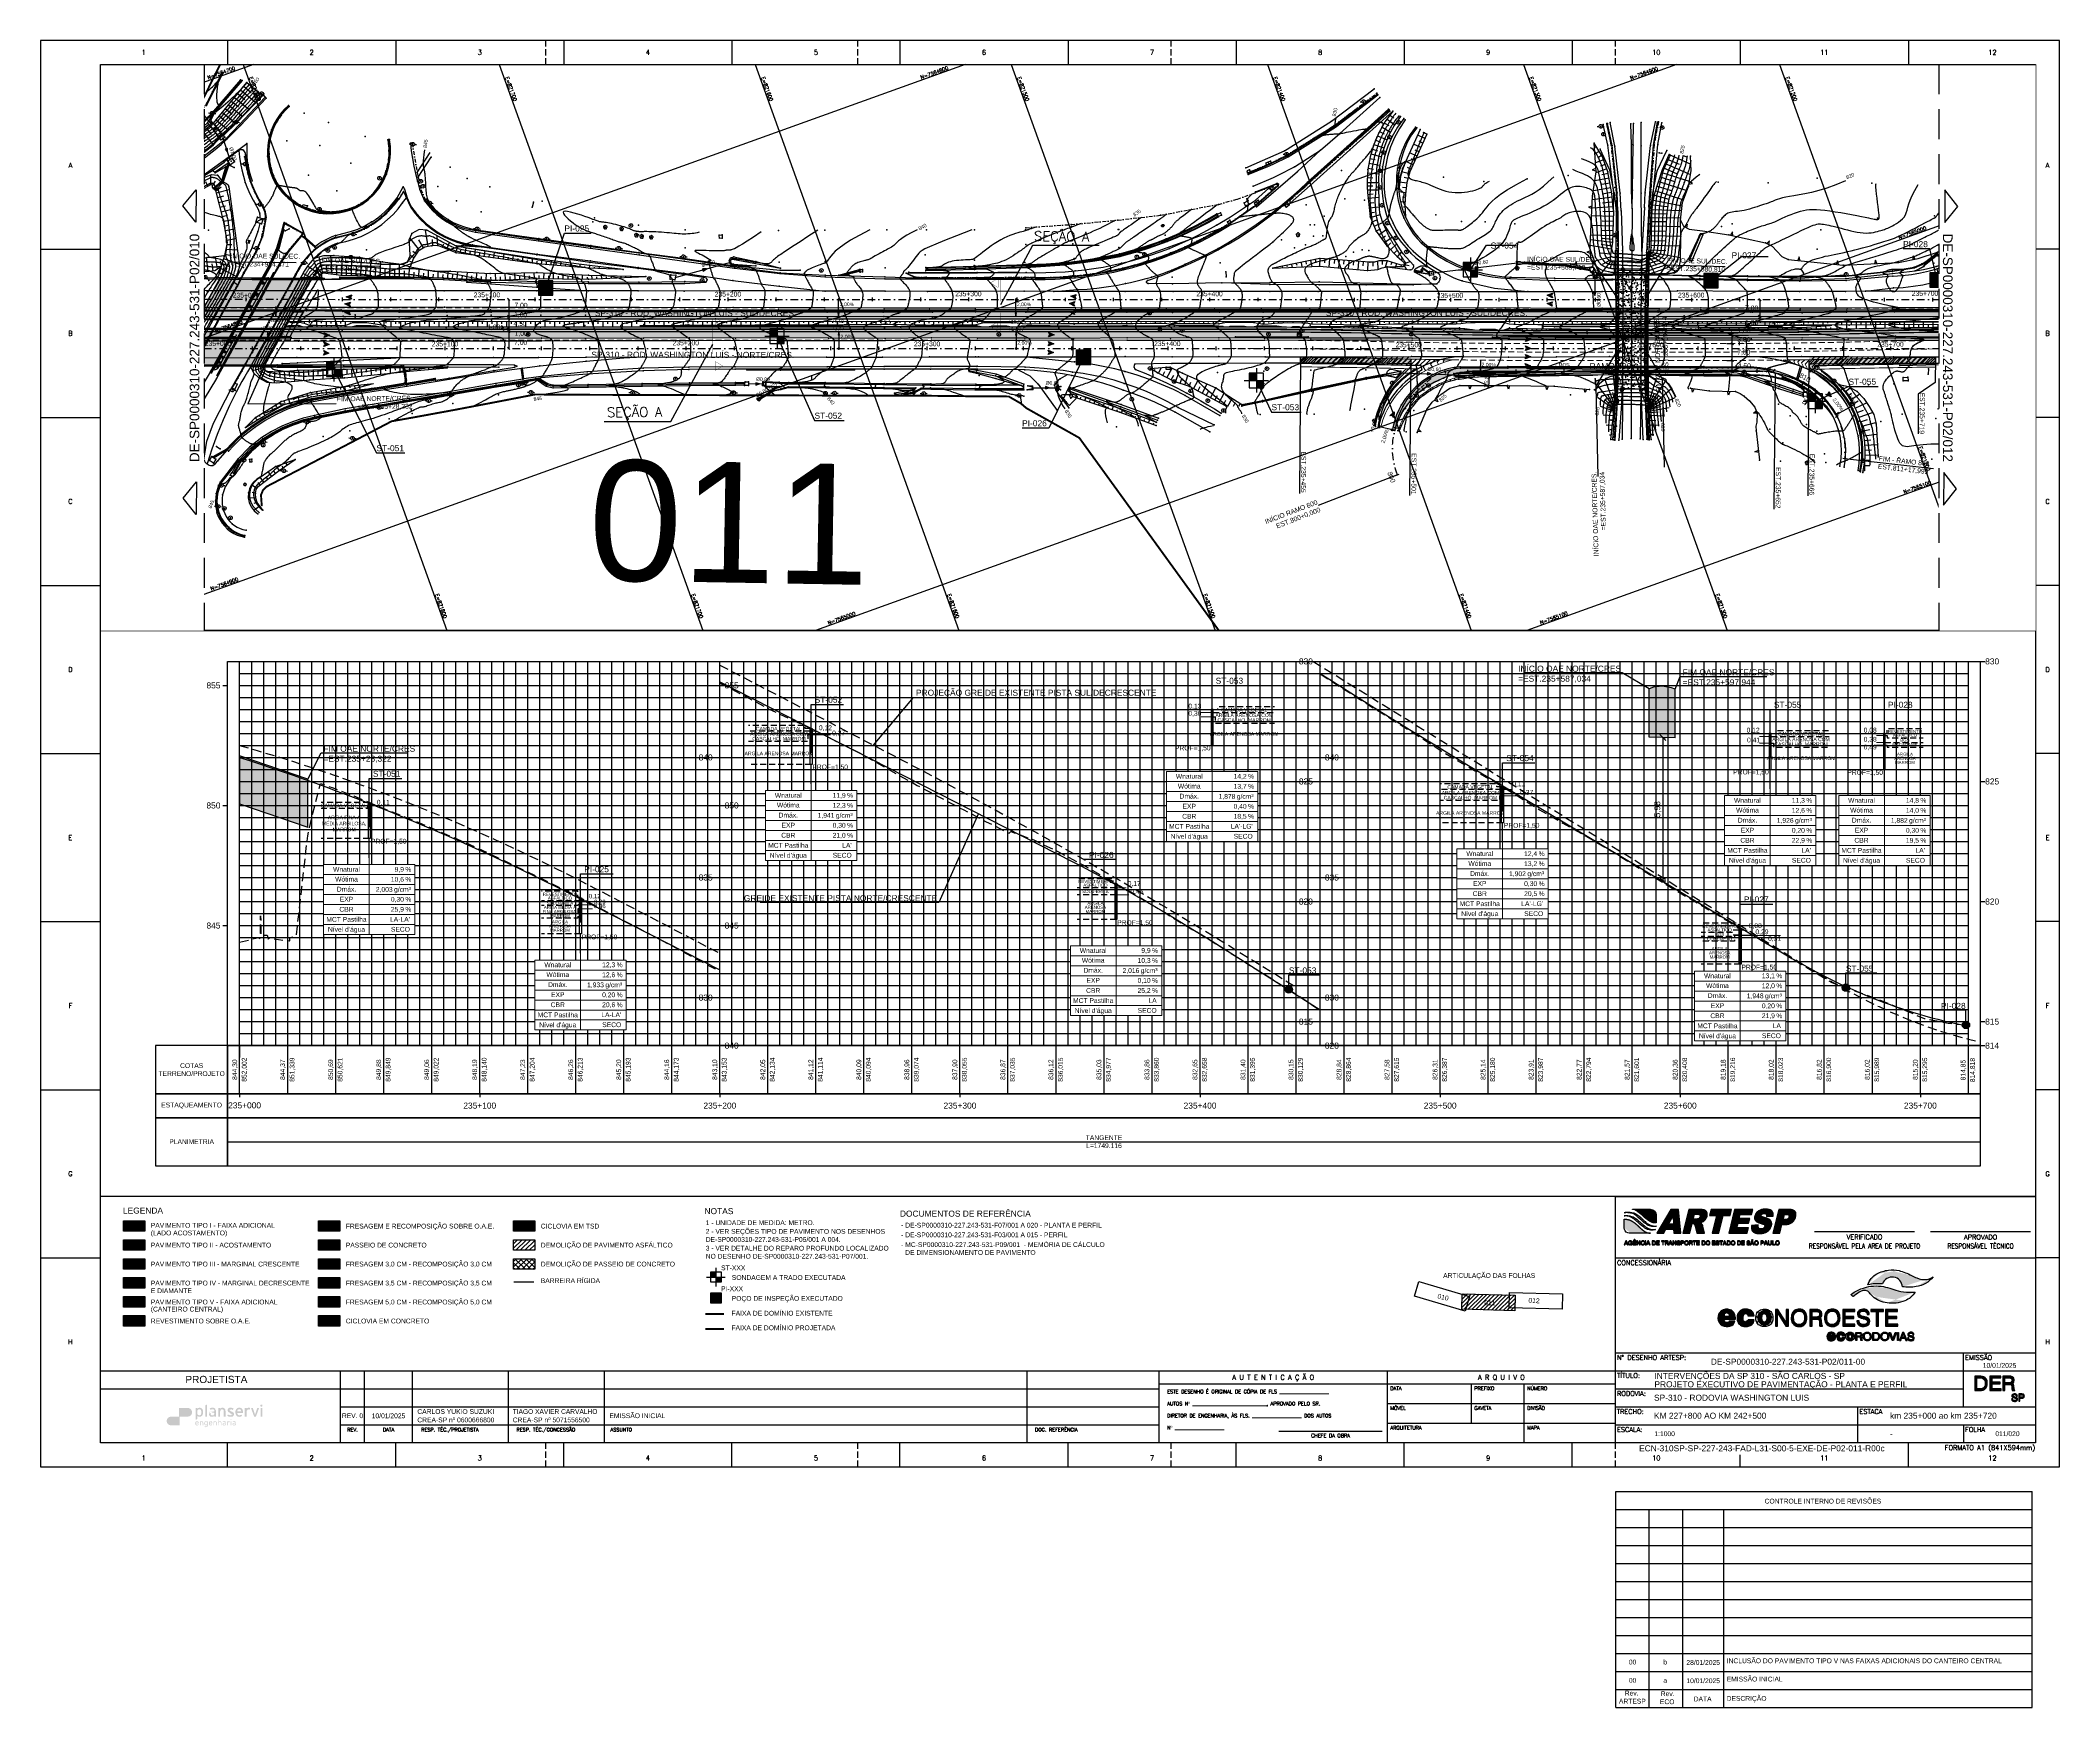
# Paper-space layout 'Layout1' of a CAD drawing. Header units: metres. Extents: x 0 to 841, y -100 to 594.
# The model-space entities are those that its viewports show. They can reach past a viewport. Long polylines and large blocks are cut down to what shows.
import ezdxf
from ezdxf import colors
from ezdxf.entities.mleader import LeaderData, LeaderLine
from ezdxf.enums import TextEntityAlignment as Align
from ezdxf.math import Vec2, Vec3

# ---------------------------------------------------------------- set-up
doc = ezdxf.new("R2010")
doc.units = ezdxf.units.M
for name, pattern in [('HIDDEN', [0.375, 0.25, -0.125]), ('XREF FORMATO$0$LIN0', [0]), ('XREF_GEO$0$DASHDOT', [25.4, 12.7, -6.35, 0, -6.35]), ('XREF_GEO$0$DASHED2', [0.375, 0.25, -0.125]), ('XREF_GEO$0$DGNStyle3', [83.551646, 59.679747, -23.871899]), ('XREF_GEO$0$DIVIDE', [1.25, 0.5, -0.25, 0, -0.25, 0, -0.25]), ('XREF_LEG$0$ACAD_ISO04W100', [30, 24, -3, 0, -3]), ('XREF_LEG$0$DIVIDE', [1.25, 0.5, -0.25, 0, -0.25, 0, -0.25]), ('XREF_SPV$0$DASHED2', [0.375, 0.25, -0.125]), ('XREF_TOP$0$DASHDOT', [25.4, 12.7, -6.35, 0, -6.35])]:
    doc.linetypes.add(name, pattern=pattern)
for name, color, linetype in [('A-FORMATO', 2, 'Continuous'), ('A-LEGENDA', 2, 'Continuous'), ('DR-LCHAMADA', 2, 'Continuous'), ('DR-TEXTO', 2, 'Continuous'), ('F-HZ-HATCH_EXIST_OAE', 205, 'Continuous'), ('F-HZ-TEXTO-SUL', 2, 'Continuous'), ('F-VT-CAIXA', 4, 'Continuous'), ('F-VT-COTAS', 2, 'Continuous'), ('F-VT-ESTACA', 4, 'Continuous'), ('F-VT-GREIDE', 6, 'Continuous'), ('F-VT-MALHA', 8, 'Continuous'), ('F-VT-NOTAVEL', 2, 'Continuous'), ('F-VT-PLANIMETRIA', 3, 'Continuous'), ('F-VT-TERRENO', 3, 'HIDDEN'), ('F-VT-VIEW', 1, 'Continuous'), ('G-SOND_CARACTERISTICAS', 2, 'Continuous'), ('G-SOND_DIM', 2, 'Continuous'), ('G-SOND_REGUA', 14, 'Continuous'), ('G-SOND_TEXTO', 2, 'Continuous'), ('G-TEXTO', 2, 'Continuous'), ('GE_FORMATO_A1', 1, 'Continuous'), ('logo', 7, 'Continuous'), ('P-ARTICULAÇÃO', 4, 'HIDDEN'), ('P-ARTICULAÇÃO-TEXTO-2', 2, 'Continuous'), ('P-MALHA-IMPAR', 1, 'Continuous'), ('P-WIPEOUT2', 2, 'Continuous'), ('XREF_GEO$0$F-HZ-ACOSTAMENTO', 73, 'Continuous'), ('XREF_GEO$0$F-HZ-BARREIRA', 107, 'Continuous'), ('XREF_GEO$0$F-HZ-BORDO', 165, 'Continuous'), ('XREF_GEO$0$F-HZ-EIXO', 42, 'XREF_GEO$0$DASHDOT'), ('XREF_GEO$0$F-HZ-ESTACA', 73, 'Continuous'), ('XREF_GEO$0$F-HZ-FAIXA-DOMINIO-EXIST', 252, 'XREF_GEO$0$DIVIDE'), ('XREF_GEO$0$F-HZ-NOMES', 134, 'Continuous'), ('XREF_GEO$0$F-HZ-OAE_EXISTENTE', 55, 'Continuous'), ('XREF_GEO$0$F-HZ-OFFSET', 11, 'Continuous'), ('XREF_GEO$0$F-HZ-OFFSET-ATERRO', 42, 'Continuous'), ('XREF_GEO$0$F-HZ-OFFSET-CORTE', 11, 'Continuous'), ('XREF_GEO$0$F-HZ-PTO-NOTAVEL', 42, 'Continuous'), ('XREF_GEO$0$F-HZ-SETA', 11, 'Continuous'), ('XREF_GEO$0$F-HZ-SUPER', 42, 'Continuous'), ('XREF_GEO$0$F-HZ-TEXTO', 73, 'Continuous'), ('XREF_LEG$0$A-LEGENDA', 2, 'Continuous'), ('XREF_LEG$0$F-HZ-BARREIRA', 107, 'Continuous'), ('XREF_LEG$0$F-HZ-FAIXA-DOMINIO-EXIST', 252, 'XREF_LEG$0$DIVIDE'), ('XREF_LEG$0$F-HZ-FAIXA-DOMINIO-PROJ', 165, 'XREF_LEG$0$DIVIDE'), ('XREF_LEG$0$P-CICLOVIA EM CONCRETO', 185, 'Continuous'), ('XREF_LEG$0$P-CICLOVIA EM TSD', 111, 'Continuous'), ('XREF_LEG$0$P-DEMOLIÇÃO DE PASSEIO DE CONCRETO', 1, 'Continuous'), ('XREF_LEG$0$P-DEMOLIÇÃO DE PAVIMENTO EXISTENTE', 1, 'Continuous'), ('XREF_LEG$0$P-FRESAGEM E RECOMPOSIÇÃO SOBRE O.A.E', 14, 'Continuous'), ('XREF_LEG$0$P-FRESAGEM E RECOMPOSIÇÃO_3.0-3.0', 30, 'Continuous'), ('XREF_LEG$0$P-FRESAGEM E RECOMPOSIÇÃO_3.5-3.5', 221, 'Continuous'), ('XREF_LEG$0$P-FRESAGEM E RECOMPOSIÇÃO_5.0-5.0', 251, 'Continuous'), ('XREF_LEG$0$P-LEGENDA', 2, 'Continuous'), ('XREF_LEG$0$P-PASSEIO DE CONCRETO', 41, 'Continuous'), ('XREF_LEG$0$P-PAV TIPO I', 150, 'Continuous'), ('XREF_LEG$0$P-PAV TIPO II', 140, 'Continuous'), ('XREF_LEG$0$P-PAV TIPO III', 93, 'Continuous'), ('XREF_LEG$0$P-PAV TIPO IV', 109, 'Continuous'), ('XREF_LEG$0$P-PAV TIPO V', 214, 'Continuous'), ('XREF_LEG$0$P-REVEST. SOBRE OAE', 133, 'Continuous'), ('XREF_LEG$0$P-SONDAGEM', 176, 'Continuous'), ('XREF_PAV$0$P-CHAMADA', 1, 'Continuous'), ('XREF_PAV$0$P-TH01_FXAD_227.95_237.15_C_PAV.TIPO-V', 214, 'Continuous'), ('XREF_PAV$0$P-TH01_FXAD_230.75_240.70_D_PAV.TIPO-V', 214, 'Continuous'), ('XREF_PAV$0$P-TH01_OAE_235.03_C_FRESA.RECOMP.', 14, 'Continuous'), ('XREF_PAV$0$P-TH01_OAE_235.03_C_REVEST.', 133, 'Continuous'), ('XREF_PAV$0$P-TH01_OAE_235.04_D_FRESA.RECOMP.', 14, 'Continuous'), ('XREF_PAV$0$P-TH01_OAE_235.04_D_REVEST.', 133, 'Continuous'), ('XREF_PAV$0$P-TH01_TREVO_235.60_DEMOLIÇÃO ACOST.', 1, 'Continuous'), ('XREF_PAV$0$P-TH01_TREVO_235.60_DEMOLIÇÃO PISTA', 1, 'Continuous'), ('XREF_PAV$0$P-TH01_TREVO_235.60_PAV.TIPO-I', 150, 'Continuous'), ('XREF_SON$0$P-PI_PROGRAMADO', 176, 'Continuous'), ('XREF_SON$0$P-ST_PROGRAMADA', 176, 'Continuous'), ('XREF_SPV$0$P-SEÇÕES', 2, 'Continuous'), ('XREF_TOP$0$T-DI-CERCA_DE_ARAME', 23, 'XREF_TOP$0$CERCA_DE_ARAME'), ('XREF_TOP$0$T-DI-MURETA', 23, 'Continuous'), ('XREF_TOP$0$T-DI-MURO', 23, 'Continuous'), ('XREF_TOP$0$T-DP-BASE', 23, 'Continuous'), ('XREF_TOP$0$T-DP-ESCADA', 23, 'Continuous'), ('XREF_TOP$0$T-DP-MARCO', 23, 'Continuous'), ('XREF_TOP$0$T-EU-OUTDOOR', 252, 'Continuous'), ('XREF_TOP$0$T-EU-POSTE', 23, 'Continuous'), ('XREF_TOP$0$T-EU-RADAR', 23, 'Continuous'), ('XREF_TOP$0$T-HD-VALETA_SARJETA', 132, 'Continuous'), ('XREF_TOP$0$T-HG-BARRANCO', 23, 'Continuous'), ('XREF_TOP$0$T-HG-CRISTA', 23, 'Continuous'), ('XREF_TOP$0$T-HG-PÉ', 23, 'Continuous'), ('XREF_TOP$0$T-HM-COTA', 252, 'Continuous'), ('XREF_TOP$0$T-HM-CURVA_INTERMEDIÁRIA', 252, 'Continuous'), ('XREF_TOP$0$T-HM-CURVA_MESTRA', 23, 'Continuous'), ('XREF_TOP$0$T-IU-BOCA_DE_LOBO', 23, 'Continuous'), ('XREF_TOP$0$T-IU-CAIXA', 23, 'Continuous'), ('XREF_TOP$0$T-IU-PV', 23, 'Continuous'), ('XREF_TOP$0$T-IU-PVTL', 23, 'Continuous'), ('XREF_TOP$0$T-IU-TUBO', 23, 'Continuous'), ('XREF_TOP$0$T-OA-BUEIRO', 31, 'Continuous'), ('XREF_TOP$0$T-OA-DEFENSA', 31, 'Continuous'), ('XREF_TOP$0$T-OA-LAJE', 31, 'Continuous'), ('XREF_TOP$0$T-OA-PILAR', 31, 'Continuous'), ('XREF_TOP$0$T-OA-VIGA', 31, 'Continuous'), ('XREF_TOP$0$T-SI-FAIXA', 23, 'Continuous'), ('XREF_TOP$0$T-SI-PLACA', 252, 'Continuous'), ('XREF_TOP$0$T-SI-PLACA_KM', 23, 'Continuous'), ('XREF_TOP$0$T-SV-ALINHAMENTO_INDEFINIDO', 23, 'Continuous'), ('XREF_TOP$0$T-SV-CALÇAMENTO', 23, 'Continuous'), ('XREF_TOP$0$T-SV-GUARD_RAIL', 23, 'Continuous'), ('XREF_TOP$0$T-SV-GUIA', 23, 'XREF_TOP$0$DASHDOT'), ('XREF_TOP$0$T-SV-GUIA_PÉ', 23, 'XREF_TOP$0$DASHDOT'), ('XREF_TOP$0$T-SV-GUIA_REBAIXADA', 23, 'Continuous'), ('XREF_TOP$0$T-SV-PÉ_GUIA', 23, 'XREF_TOP$0$DASHDOT'), ('XREF_TOP$0$T-SV-RUA_PAVIMENTADA', 23, 'Continuous'), ('XREF_TOP$0$T-VE-VEGETAÇÃO', 92, 'Continuous'), ('XREF_TOP$0$T-VE-ÁRVORE_ISOLADA', 92, 'Continuous')]:
    doc.layers.add(name, color=color, linetype=linetype)
for name, color, linetype, lineweight in [('G-LINHA', 1, 'Continuous', 0), ('XREF_GEO$0$COTAS', 42, 'Continuous', 0), ('XREF_GEO$0$F-HZ-ARRED-VALETA', 11, 'Continuous', 0), ('XREF_GEO$0$F-HZ-FAIXA', 11, 'XREF_GEO$0$DGNStyle3', 0), ('XREF_GEO$0$F-HZ-OAE', 42, 'XREF_GEO$0$DGNStyle3', 0)]:
    doc.layers.add(name, color=color, linetype=linetype, lineweight=lineweight)
doc.layers.add('P-FOLHA', color=4, linetype='Continuous', plot=False)
doc.layers.add('P-NÚMERO', color=4, linetype='Continuous', plot=False)
doc.styles.add('ARIAL', font='arial.ttf')
doc.styles.add('ARIAL0', font='arial.ttf')
doc.styles.add('CHAMADA', font='romans.shx', dxfattribs={"height": 2})
doc.styles.add('R60', font='romans.shx', dxfattribs={"height": 1.5})
doc.styles.add('R80', font='arial.ttf', dxfattribs={"height": 2})
doc.styles.add('RomanS', font='romans.shx')
doc.styles.get("Standard").update_dxf_attribs({"font": 'arial.ttf'})
doc.styles.add('XREF-TRONCO_DRENAGEM_ANT$0$XREF-DRENAGEM_ANT_bueiros$0$CHAMADA', font='romans.shx', dxfattribs={"height": 2})
doc.styles.add('XREF_GEO$0$ARIAL', font='arial.ttf')
doc.styles.add('XREF_GEO$0$Standard', font='arial.ttf')
doc.styles.add('XREF_GEO$0$Style-Arial', font='arial.ttf')
doc.styles.add('XREF_LEG$0$ARIAL', font='arial.ttf', dxfattribs={"height": 4})
doc.styles.add('XREF_PAV$0$ARIAL', font='arial.ttf')
doc.styles.add('XREF_SON$0$ARIAL-1', font='arial.ttf')
doc.styles.add('XREF_SPV$0$ROMANS', font='romans.shx', dxfattribs={"height": 2})
doc.styles.add('XREF_TOP$0$ROMANS', font='arial.ttf', dxfattribs={"height": 1.5})
doc.styles.add('XREF_TOP$0$Standard', font='arial.ttf')
doc.linetypes.add('XREF_TOP$0$CERCA_DE_ARAME', pattern='A,0.15,-0.05,["X",XREF_TOP$0$Standard,S=0.05,R=0,X=-0.0175,Y=-0.025],-0.05', length=0.25)
doc.dimstyles.new('CAMADA2', dxfattribs={"dimtxt": 2, "dimasz": 0, "dimexe": 0, "dimexo": 0, "dimgap": 0, "dimtad": 2, "dimjust": 2, "dimtih": 1, "dimtoh": 1, "dimzin": 0, "dimtxsty": 'ARIAL0', "dimblk": 'NONE', "dimcen": 0, "dimse1": 1, "dimsd1": 1, "dimsd2": 1, "dimclrd": 2, "dimclre": 256, "dimclrt": 256, "dimadec": 0, "dimazin": 0, "dimtfac": 1, "dimtofl": 0, "dimtmove": 0, "dimatfit": 3, "dimldrblk": 'NONE', "dimfxl": 0, "dimtolj": 1, "dimtzin": 0, "dimlwd": 15, "dimlwe": 15, "dimarcsym": 0})
doc.dimstyles.new('ISO-25', dxfattribs={"dimtxt": 2.5, "dimasz": 2.5, "dimexe": 1.25, "dimexo": 0.625, "dimtad": 1, "dimtxsty": 'Standard', "dimcen": 2.5, "dimadec": 0, "dimazin": 0, "dimtfac": 1, "dimtmove": 0, "dimatfit": 3, "dimfxl": 1, "dimarcsym": 0})
doc.dimstyles.new('XREF_GEO$0$Standard', dxfattribs={"dimtxt": 0.18, "dimasz": 0.18, "dimexe": 0.18, "dimexo": 0.0625, "dimgap": 0.09, "dimtad": 0, "dimtih": 1, "dimtoh": 1, "dimdec": 4, "dimzin": 0, "dimdsep": 46, "dimtxsty": 'XREF_GEO$0$Standard', "dimcen": 0.09, "dimadec": 0, "dimazin": 0, "dimtfac": 1, "dimtdec": 4, "dimtofl": 0, "dimtmove": 0, "dimatfit": 3, "dimfxl": 1, "dimtolj": 1, "dimtzin": 0, "dimarcsym": 0})
pattern_1 = [(45, (91.2168, -10.0055), (-0.8356318, 0.8356318), [])]
pattern_2 = [(50, (0, 0), (1.7931504565, -0.15688033746), [0.1875, -2.0625]), (355, (0, 0), (-0.34687833403, 1.88048033425), [0.15, -1.65]), (100.45144446, (0.1494, -0.013), (1.4462721168, 1.72359997742), [0.15935048, -1.75285528]), (46.1842, (0, 0.5), (2.6681033267, -0.413798202), [0.28125, -3.09375]), (96.63563549, (0.2223, 0.4655), (2.3366548642, 2.4352965019), [0.239025855, -2.6292844]), (351.18416399, (0, 0.5), (2.3366548626, 2.4352965007), [0.225, -2.4750000025]), (21, (0.25, 0.375), (1.4922676303, -1.00654722666), [0.1875, -2.0625]), (326, (0.25, 0.375), (0.6082883298, 1.8128751126), [0.15, -1.65]), (71.45144474, (0.3744, 0.2911), (2.10055594182, 0.806327882), [0.159350475, -1.75285528]), (37.5, (0, 0), (0.030399638293, 0.83223463458), [0, -1.63, 0, -1.675, 0, -1.65625]), (7.5, (0, 0), (0.65767384361, 0.98602927971), [0, -0.955, 0, -1.5925, 0, -0.63125]), (327.5, (-0.5575, 0), (1.33455609043, -0.056387179336), [0, -0.625, 0, -1.95, 0, -2.5875]), (317.5, (-0.8075, 0), (1.45796542336, 0.25026245583), [0, -0.8125, 0, -1.295, 0, -1.8375])]
pattern_3 = [(205.20647, (821625.156, 7565012.0128), (0.676087, -1.4363366), [])]

# ---------------------------------------------------------------- blocks, each defined once
blk = doc.blocks.new('A$Cfd013ea9')
at = {"color": 1}
for p, q in [((78, 594), (78, 584)), ((148, 594), (148, 584)), ((210.5, 591.4), (210.5, 594)), ((210.5, 587.7), (210.5, 590.3)), ((218, 594), (218, 584)), ((288, 594), (288, 584)), ((340.5, 591.4), (340.5, 594)), ((340.5, 587.7), (340.5, 590.3)), ((358, 594), (358, 584)), ((428, 594), (428, 584)), ((471, 591.4), (471, 594)), ((471, 587.7), (471, 590.3)), ((498, 594), (498, 584)), ((568, 594), (568, 584)), ((638, 594), (638, 584)), ((656, 591.4), (656, 594)), ((656, 587.7), (656, 590.3)), ((708, 594), (708, 584)), ((778, 594), (778, 584)), ((210.5, 584), (210.5, 586.6)), ((340.5, 584), (340.5, 586.6)), ((471, 584), (471, 586.6)), ((656, 584), (656, 586.6)), ((0, 507), (25, 507)), ((841, 507), (831, 507)), ((0, 437), (25, 437)), ((841, 437), (831, 437)), ((0, 367), (25, 367)), ((841, 367), (831, 367)), ((0, 297), (25, 297)), ((841, 297), (831, 297)), ((0, 227), (25, 227)), ((841, 227), (831, 227)), ((0, 157), (25, 157)), ((841, 157), (831, 157)), ((0, 87), (25, 87)), ((0, 87), (25, 87)), ((841, 87), (831, 87)), ((78, 0), (78, 10)), ((148, 0), (148, 10)), ((210.5, 7.4), (210.5, 10)), ((218, 0), (218, 10)), ((288, 0), (288, 10)), ((340.5, 7.4), (340.5, 10)), ((358, 0), (358, 10)), ((428, 0), (428, 10)), ((471, 7.4), (471, 10)), ((498, 0), (498, 10)), ((568, 0), (568, 10)), ((638, 0), (638, 10)), ((656, 7.4), (656, 10)), ((778, 0), (778, 10)), ((210.5, 3.7), (210.5, 6.3)), ((210.5, 0), (210.5, 2.6)), ((340.5, 3.7), (340.5, 6.3)), ((340.5, 0), (340.5, 2.6)), ((471, 3.7), (471, 6.3)), ((471, 0), (471, 2.6)), ((656, 3.7), (656, 6.3)), ((656, 0), (656, 2.6)), ((708, 0), (708, 5))]:
    blk.add_line(p, q, dxfattribs=at)
at = {"color": 5}
blk.add_line((25, 348.25), (831, 348.25), dxfattribs=at)
at = {"color": 1}
blk.add_lwpolyline([(841, 0), (841, 594), (0, 594), (0, 0)], close=True, dxfattribs=at)
at = {"color": 5}
blk.add_lwpolyline([(25, 584), (831, 584), (831, 10), (25, 10)], close=True, dxfattribs=at)
at = {"color": 1, "style": 'RomanS'}
for s, p in [('1', (43, 589)), ('2', (113, 589)), ('3', (183, 589)), ('4', (253, 589)), ('5', (323, 589)), ('6', (393, 589)), ('7', (463, 589)), ('8', (533, 589)), ('9', (603, 589)), ('10', (673, 589)), ('11', (743, 589)), ('12', (813, 589)), ('A', (12.5, 542)), ('A', (836, 542)), ('B', (12.5, 472)), ('B', (836, 472)), ('C', (12.5, 402)), ('C', (836, 402)), ('D', (12.5, 332)), ('D', (836, 332)), ('E', (12.5, 262)), ('E', (836, 262)), ('F', (12.5, 192)), ('F', (836, 192)), ('G', (12.5, 122)), ('G', (836, 122)), ('H', (12.5, 52)), ('H', (836, 52)), ('1', (43, 3.62)), ('2', (113, 3.62)), ('3', (183, 3.62)), ('4', (253, 3.62)), ('5', (323, 3.62)), ('6', (393, 3.62)), ('7', (463, 3.62)), ('8', (533, 3.62)), ('9', (603, 3.62)), ('10', (673, 3.62)), ('11', (743, 3.62)), ('12', (813, 3.62))]:
    blk.add_text(s, height=2, dxfattribs=at).set_placement(p, align=Align.MIDDLE)
blk.add_text('FORMATO A1 (841X594mm)', height=2, dxfattribs=at).set_placement((830.82, 6.93), align=Align.RIGHT)
blk = doc.blocks.new('A$Ca6599914')
at = {"layer": 'logo', "true_color": 0x0061af, "transparency": 33554687}
h = blk.add_hatch(color=144, dxfattribs=at)
h.dxf.hatch_style = 1
edge = h.paths.add_edge_path()
edge.add_arc((-597.84, 9.06), 1.81, 95.40909, 265.26357, ccw=False)
edge.add_line((-598.01, 10.87), (-594.61, 10.87))
edge.add_arc((-594.61, 12.68), 1.81, 270, 450)
edge.add_line((-594.61, 14.49), (-598.23, 14.49))
edge.add_arc((-598.38, 12.68), 1.81, -85.34521, 85.34521, ccw=False)
edge.add_line((-598.23, 10.88), (-601.61, 10.88))
edge.add_arc((-601.61, 9.06), 1.81, 90, 270)
edge.add_line((-601.61, 7.25), (-597.99, 7.25))
at = {"layer": 'logo', "true_color": 0x323c5a, "transparency": 33554687}
h = blk.add_hatch(color=159, dxfattribs=at)
h.dxf.hatch_style = 1
edge = h.paths.add_edge_path(flags=16)
edge.add_arc((-575.35, 7.73), 0.371, 162.15751, 199.99194, ccw=False)
edge.add_arc((-575.56, 7.79), 0.157, 150.84302, 162.15751, ccw=False)
edge.add_arc((-575.46, 7.74), 0.272, 108.9198, 150.84302, ccw=False)
edge.add_arc((-575.36, 7.46), 0.561, 87.93414, 108.9198, ccw=False)
edge.add_line((-575.34, 8.02), (-574.87, 8.02))
edge.add_line((-574.87, 8.02), (-574.87, 7.78))
edge.add_arc((-575.21, 7.78), 0.344, -90, 0, ccw=False)
edge.add_line((-575.21, 7.44), (-575.38, 7.44))
edge.add_arc((-575.36, 8.09), 0.656, 254.03524, 268.20344, ccw=False)
edge.add_arc((-575.47, 7.7), 0.252, 210.46992, 254.03524, ccw=False)
edge.add_arc((-575.56, 7.65), 0.157, 199.99194, 210.46992, ccw=False)
edge = h.paths.add_edge_path()
edge.add_line((-574.62, 7.24), (-574.62, 8.44))
edge.add_arc((-575.12, 8.44), 0.501, 0, 75.59576)
edge.add_arc((-575.3, 7.73), 1.24, 75.59576, 102.91413)
edge.add_arc((-575.49, 8.57), 0.376, 102.91413, 109.14758)
edge.add_arc((-575.42, 8.36), 0.593, 109.14758, 143.76542)
edge.add_line((-575.9, 8.71), (-575.73, 8.55))
edge.add_arc((-575.38, 8.33), 0.416, 117.05657, 147.20808, ccw=False)
edge.add_arc((-575.43, 8.42), 0.313, 103.90511, 117.05657, ccw=False)
edge.add_arc((-575.31, 7.92), 0.829, 75.83723, 103.90511, ccw=False)
edge.add_arc((-575.18, 8.42), 0.313, 0, 75.83723, ccw=False)
edge.add_line((-574.87, 8.42), (-574.87, 8.21))
edge.add_line((-574.87, 8.21), (-575.38, 8.21))
edge.add_arc((-575.37, 7.29), 0.92, 90.43275, 107.9893)
edge.add_arc((-575.52, 7.74), 0.445, 107.9893, 153.76248)
edge.add_arc((-575.41, 7.72), 0.552, 155.89546, 204.10454)
edge.add_arc((-575.53, 7.66), 0.422, 204.10454, 254.34376)
edge.add_arc((-575.36, 8.27), 1.05, 254.34376, 284.06479)
edge.add_arc((-575.22, 7.69), 0.452, 284.06479, 321.10662)
edge.add_line((-574.87, 7.4), (-574.87, 7.24))
edge.add_line((-574.87, 7.24), (-574.62, 7.24))
edge = h.paths.add_edge_path(flags=16)
edge.add_arc((-579.51, 7.73), 0.371, 162.15751, 199.99194, ccw=False)
edge.add_arc((-579.71, 7.79), 0.157, 150.84302, 162.15751, ccw=False)
edge.add_arc((-579.61, 7.74), 0.272, 108.9198, 150.84302, ccw=False)
edge.add_arc((-579.52, 7.46), 0.561, 87.93414, 108.9198, ccw=False)
edge.add_line((-579.5, 8.02), (-579.02, 8.02))
edge.add_line((-579.02, 8.02), (-579.02, 7.78))
edge.add_arc((-579.36, 7.78), 0.344, -90, 0, ccw=False)
edge.add_line((-579.36, 7.44), (-579.54, 7.44))
edge.add_arc((-579.52, 8.09), 0.656, 254.03524, 268.20344, ccw=False)
edge.add_arc((-579.63, 7.7), 0.252, 210.46992, 254.03524, ccw=False)
edge.add_arc((-579.71, 7.65), 0.157, 199.99194, 210.46992, ccw=False)
edge = h.paths.add_edge_path()
edge.add_line((-578.77, 7.24), (-578.77, 8.44))
edge.add_arc((-579.27, 8.44), 0.501, 0, 75.59576)
edge.add_arc((-579.46, 7.73), 1.24, 75.59576, 102.91413)
edge.add_arc((-579.65, 8.57), 0.376, 102.91413, 109.14758)
edge.add_arc((-579.58, 8.36), 0.593, 109.14758, 143.76542)
edge.add_line((-580.06, 8.71), (-579.89, 8.55))
edge.add_arc((-579.54, 8.33), 0.416, 117.05657, 147.20808, ccw=False)
edge.add_arc((-579.58, 8.42), 0.313, 103.90511, 117.05657, ccw=False)
edge.add_arc((-579.46, 7.92), 0.829, 75.83723, 103.90511, ccw=False)
edge.add_arc((-579.33, 8.42), 0.313, 0, 75.83723, ccw=False)
edge.add_line((-579.02, 8.42), (-579.02, 8.21))
edge.add_line((-579.02, 8.21), (-579.53, 8.21))
edge.add_arc((-579.53, 7.29), 0.92, 90.43275, 107.9893)
edge.add_arc((-579.67, 7.74), 0.445, 107.9893, 153.76248)
edge.add_arc((-579.57, 7.72), 0.552, 155.89546, 204.10454)
edge.add_arc((-579.69, 7.66), 0.422, 204.10454, 254.34376)
edge.add_arc((-579.52, 8.27), 1.05, 254.34376, 284.06479)
edge.add_arc((-579.37, 7.69), 0.452, 284.06479, 321.10662)
edge.add_line((-579.02, 7.4), (-579.02, 7.24))
edge.add_line((-579.02, 7.24), (-578.77, 7.24))
edge = h.paths.add_edge_path(flags=16)
edge.add_arc((-587.05, 7.82), 0.344, 193.97422, 252.13859)
edge.add_arc((-587, 7.97), 0.499, 252.13859, 287.86141)
edge.add_arc((-586.96, 7.82), 0.344, 287.86141, 346.02578)
edge.add_arc((-588.1, 8.1), 1.52, 346.02578, 373.97422)
edge.add_arc((-586.96, 8.39), 0.344, 13.97422, 72.13859)
edge.add_arc((-587, 8.24), 0.499, 72.13859, 107.86141)
edge.add_arc((-587.05, 8.39), 0.344, 107.86141, 166.02578)
edge.add_arc((-585.91, 8.1), 1.52, 166.02578, 193.97422)
edge = h.paths.add_edge_path()
edge.add_arc((-587.08, 7.15), 0.495, -49.16752, 0.17907, ccw=False)
edge.add_arc((-586.96, 7.01), 0.313, 292.69291, 310.83248, ccw=False)
edge.add_arc((-587.05, 7.23), 0.557, 229.94903, 292.69291, ccw=False)
edge.add_line((-587.41, 6.81), (-587.46, 6.84))
edge.add_line((-587.46, 6.84), (-587.62, 6.68))
edge.add_line((-587.62, 6.68), (-587.57, 6.65))
edge.add_arc((-587.04, 7.28), 0.824, 229.98773, 292.63086)
edge.add_arc((-586.94, 7.04), 0.564, 292.63086, 315.04958)
edge.add_arc((-587.06, 7.15), 0.726, 315.04958, 358.95463)
edge.add_line((-586.33, 7.14), (-586.33, 8.94))
edge.add_line((-586.33, 8.94), (-586.58, 8.94))
edge.add_line((-586.58, 8.94), (-586.58, 8.75))
edge.add_arc((-586.99, 8.46), 0.5, 35.33193, 82.10063)
edge.add_arc((-587.04, 8.07), 0.889, 82.10063, 100.86228)
edge.add_arc((-587.11, 8.42), 0.535, 100.86228, 129.88084)
edge.add_arc((-587.16, 8.48), 0.458, 129.88084, 155.24201)
edge.add_arc((-586.6, 8.22), 1.07, 155.24201, 175.38759)
edge.add_arc((-585.26, 8.12), 2.42, 175.38759, 187.43429)
edge.add_arc((-586.88, 7.9), 0.788, 187.43429, 210.85025)
edge.add_arc((-587.11, 7.77), 0.52, 210.85025, 236.52598)
edge.add_arc((-587.1, 7.77), 0.527, 236.52598, 264.46913)
edge.add_arc((-587.06, 8.24), 1, 264.46913, 273.76807)
edge.add_arc((-587.03, 7.86), 0.613, 273.76807, 291.77442)
edge.add_arc((-586.99, 7.74), 0.491, 291.77442, 325.38801)
edge.add_line((-586.58, 7.47), (-586.58, 7.15))
edge = h.paths.add_edge_path()
edge.add_arc((-577.64, 8.8), 0.125, 110.65163, 113.93662)
edge.add_arc((-577.45, 8.38), 0.587, 113.93662, 142.67788)
edge.add_line((-577.92, 8.73), (-577.92, 8.94))
edge.add_line((-577.92, 8.94), (-578.17, 8.94))
edge.add_line((-578.17, 8.94), (-578.17, 7.24))
edge.add_line((-578.17, 7.24), (-577.92, 7.24))
edge.add_line((-577.92, 7.24), (-577.92, 8.28))
edge.add_arc((-577.36, 8.29), 0.556, 161.90831, 180.71898, ccw=False)
edge.add_arc((-577.51, 8.34), 0.402, 43.55342, 161.90831, ccw=False)
edge.add_line((-577.21, 8.62), (-577.03, 8.8))
edge.add_arc((-577.39, 8.47), 0.494, 42.9386, 75.51651)
edge.add_arc((-577.32, 8.76), 0.188, 75.51651, 77.76135)
edge.add_arc((-577.43, 8.25), 0.718, 77.76135, 110.65163)
edge = h.paths.add_edge_path()
edge.add_line((-581.68, 9.7), (-581.68, 8.75))
edge.add_arc((-581.22, 8.37), 0.603, 90, 140.26647, ccw=False)
edge.add_line((-581.22, 8.97), (-581.21, 8.97))
edge.add_line((-581.21, 8.97), (-581.2, 8.97))
edge.add_arc((-581.2, 8.37), 0.603, 0, 90, ccw=False)
edge.add_line((-580.59, 8.37), (-580.59, 8.27))
edge.add_line((-580.59, 8.27), (-580.59, 7.24))
edge.add_line((-580.59, 7.24), (-580.84, 7.24))
edge.add_line((-580.84, 7.24), (-580.84, 8.23))
edge.add_line((-580.84, 8.23), (-580.84, 8.33))
edge.add_arc((-581.25, 8.33), 0.407, 0, 90)
edge.add_line((-581.25, 8.74), (-581.26, 8.74))
edge.add_line((-581.26, 8.74), (-581.28, 8.74))
edge.add_arc((-581.28, 8.33), 0.407, 90, 180)
edge.add_line((-581.68, 8.33), (-581.68, 8.23))
edge.add_line((-581.68, 8.23), (-581.68, 7.24))
edge.add_line((-581.68, 7.24), (-581.93, 7.24))
edge.add_line((-581.93, 7.24), (-581.93, 9.7))
edge.add_line((-581.93, 9.7), (-581.68, 9.7))
edge = h.paths.add_edge_path()
edge.add_line((-583.63, 8.94), (-583.63, 8.75))
edge.add_arc((-583.16, 8.37), 0.603, 90, 140.26647, ccw=False)
edge.add_line((-583.16, 8.97), (-583.15, 8.97))
edge.add_line((-583.15, 8.97), (-583.14, 8.97))
edge.add_arc((-583.14, 8.37), 0.603, 0, 90, ccw=False)
edge.add_line((-582.54, 8.37), (-582.54, 8.27))
edge.add_line((-582.54, 8.27), (-582.54, 7.24))
edge.add_line((-582.54, 7.24), (-582.79, 7.24))
edge.add_line((-582.79, 7.24), (-582.79, 8.23))
edge.add_line((-582.79, 8.23), (-582.79, 8.33))
edge.add_arc((-583.19, 8.33), 0.407, 0, 90)
edge.add_line((-583.19, 8.74), (-583.21, 8.74))
edge.add_line((-583.21, 8.74), (-583.22, 8.74))
edge.add_arc((-583.22, 8.33), 0.407, 90, 180)
edge.add_line((-583.63, 8.33), (-583.63, 8.23))
edge.add_line((-583.63, 8.23), (-583.63, 7.24))
edge.add_line((-583.63, 7.24), (-583.88, 7.24))
edge.add_line((-583.88, 7.24), (-583.88, 8.94))
edge.add_line((-583.88, 8.94), (-583.63, 8.94))
edge = h.paths.add_edge_path()
edge.add_line((-589.28, 8.94), (-589.28, 8.75))
edge.add_arc((-588.82, 8.37), 0.603, 90, 140.26647, ccw=False)
edge.add_line((-588.82, 8.97), (-588.81, 8.97))
edge.add_line((-588.81, 8.97), (-588.8, 8.97))
edge.add_arc((-588.8, 8.37), 0.603, 0, 90, ccw=False)
edge.add_line((-588.19, 8.37), (-588.19, 8.27))
edge.add_line((-588.19, 8.27), (-588.19, 7.24))
edge.add_line((-588.19, 7.24), (-588.44, 7.24))
edge.add_line((-588.44, 7.24), (-588.44, 8.23))
edge.add_line((-588.44, 8.23), (-588.44, 8.33))
edge.add_arc((-588.85, 8.33), 0.407, 0, 90)
edge.add_line((-588.85, 8.74), (-588.86, 8.74))
edge.add_line((-588.86, 8.74), (-588.88, 8.74))
edge.add_arc((-588.88, 8.33), 0.407, 90, 180)
edge.add_line((-589.28, 8.33), (-589.28, 8.23))
edge.add_line((-589.28, 8.23), (-589.28, 7.24))
edge.add_line((-589.28, 7.24), (-589.53, 7.24))
edge.add_line((-589.53, 7.24), (-589.53, 8.94))
edge.add_line((-589.53, 8.94), (-589.28, 8.94))
edge = h.paths.add_edge_path(flags=16)
edge.add_arc((-584.73, 8.21), 0.827, 162.11321, 179.70624, ccw=False)
edge.add_arc((-585.11, 8.33), 0.418, 88.43164, 162.11321, ccw=False)
edge.add_arc((-585.09, 8.33), 0.418, 17.88679, 91.56836, ccw=False)
edge.add_arc((-585.48, 8.21), 0.827, 0.29376, 17.88679, ccw=False)
edge.add_line((-584.65, 8.21), (-585.55, 8.21))
edge = h.paths.add_edge_path()
edge.add_arc((-584.64, 8.05), 1.16, 179.71359, 192.52545)
edge.add_arc((-584.58, 8.08), 1.22, 193.23949, 202.50862)
edge.add_arc((-585.15, 7.85), 0.616, 202.50862, 222.4254)
edge.add_arc((-585.16, 7.82), 0.587, 221.09674, 244.88547)
edge.add_arc((-585.27, 7.57), 0.313, 244.88547, 248.97228)
edge.add_arc((-585.05, 8.16), 0.938, 248.97228, 282.39105)
edge.add_arc((-584.98, 7.85), 0.626, 282.39105, 288.30595)
edge.add_arc((-585.05, 8.05), 0.832, 288.30595, 317.42628)
edge.add_line((-584.43, 7.48), (-584.6, 7.63))
edge.add_arc((-585.04, 8.03), 0.591, 288.30595, 317.42628, ccw=False)
edge.add_arc((-584.98, 7.84), 0.391, 282.39105, 288.30595, ccw=False)
edge.add_arc((-585.04, 8.14), 0.694, 248.97228, 282.39105, ccw=False)
edge.add_arc((-585.26, 7.57), 0.0861, 244.88547, 248.97228, ccw=False)
edge.add_arc((-585.15, 7.81), 0.353, 220.68827, 244.88547, ccw=False)
edge.add_arc((-585.14, 7.84), 0.38, 202.50862, 222.80968, ccw=False)
edge.add_arc((-584.59, 8.07), 0.972, 193.31995, 202.50862, ccw=False)
edge.add_arc((-584.85, 8), 0.7, 178.21144, 193.32192, ccw=False)
edge.add_line((-585.55, 8.02), (-584.4, 8.02))
edge.add_arc((-586.14, 8.11), 1.74, 357.27674, 369.7355)
edge.add_arc((-585.19, 8.25), 0.779, 11.38108, 49.34237)
edge.add_arc((-584.95, 8.52), 0.415, 49.34237, 70.57)
edge.add_arc((-585.08, 8.15), 0.808, 70.57, 93.03995)
edge.add_arc((-585.08, 8.1), 0.858, 93.03995, 107.54351)
edge.add_arc((-585.19, 8.44), 0.508, 107.54351, 126.43796)
edge.add_arc((-584.97, 8.14), 0.873, 126.43796, 135.48496)
edge.add_arc((-585.22, 8.39), 0.526, 135.48496, 147.14486)
edge.add_arc((-585, 8.25), 0.782, 147.14486, 158.07211)
edge.add_arc((-584.81, 8.17), 0.994, 158.07211, 167.76042)
edge.add_arc((-584.81, 8.17), 0.991, 167.76042, 177.91301)
edge.add_arc((-584.15, 8.1), 1.66, 176.32634, 181.3696)
edge = h.paths.add_edge_path(flags=16)
edge.add_arc((-590.39, 8.21), 0.827, 162.11321, 179.70624, ccw=False)
edge.add_arc((-590.77, 8.33), 0.418, 88.43164, 162.11321, ccw=False)
edge.add_arc((-590.75, 8.33), 0.418, 17.88679, 91.56836, ccw=False)
edge.add_arc((-591.14, 8.21), 0.827, 0.29376, 17.88679, ccw=False)
edge.add_line((-590.31, 8.21), (-591.21, 8.21))
edge = h.paths.add_edge_path()
edge.add_arc((-590.3, 8.05), 1.16, 179.71359, 192.52545)
edge.add_arc((-590.24, 8.08), 1.22, 193.23949, 202.50862)
edge.add_arc((-590.8, 7.85), 0.616, 202.50862, 222.4254)
edge.add_arc((-590.82, 7.82), 0.587, 221.09674, 244.88547)
edge.add_arc((-590.93, 7.57), 0.313, 244.88547, 248.97228)
edge.add_arc((-590.71, 8.16), 0.938, 248.97228, 282.39105)
edge.add_arc((-590.64, 7.85), 0.626, 282.39105, 288.30595)
edge.add_arc((-590.71, 8.05), 0.832, 288.30595, 317.42628)
edge.add_line((-590.09, 7.48), (-590.26, 7.63))
edge.add_arc((-590.7, 8.03), 0.591, 288.30595, 317.42628, ccw=False)
edge.add_arc((-590.64, 7.84), 0.391, 282.39105, 288.30595, ccw=False)
edge.add_arc((-590.7, 8.14), 0.694, 248.97228, 282.39105, ccw=False)
edge.add_arc((-590.92, 7.57), 0.0861, 244.88547, 248.97228, ccw=False)
edge.add_arc((-590.81, 7.81), 0.353, 220.68827, 244.88547, ccw=False)
edge.add_arc((-590.79, 7.84), 0.38, 202.50862, 222.80968, ccw=False)
edge.add_arc((-590.25, 8.07), 0.972, 193.31995, 202.50862, ccw=False)
edge.add_arc((-590.51, 8), 0.7, 178.21144, 193.32192, ccw=False)
edge.add_line((-591.21, 8.02), (-590.06, 8.02))
edge.add_arc((-591.8, 8.11), 1.74, 357.27674, 369.7355)
edge.add_arc((-590.85, 8.25), 0.779, 11.38108, 49.34237)
edge.add_arc((-590.61, 8.52), 0.415, 49.34237, 70.57)
edge.add_arc((-590.74, 8.15), 0.808, 70.57, 93.03995)
edge.add_arc((-590.74, 8.1), 0.858, 93.03995, 107.54351)
edge.add_arc((-590.85, 8.44), 0.508, 107.54351, 126.43796)
edge.add_arc((-590.63, 8.14), 0.873, 126.43796, 135.48496)
edge.add_arc((-590.88, 8.39), 0.526, 135.48496, 147.14486)
edge.add_arc((-590.66, 8.25), 0.782, 147.14486, 158.07211)
edge.add_arc((-590.47, 8.17), 0.994, 158.07211, 167.76042)
edge.add_arc((-590.47, 8.17), 0.991, 167.76042, 177.91301)
edge.add_arc((-589.81, 8.1), 1.66, 176.32634, 181.3696)
h.paths.add_polyline_path([(-576.71, 7.24), (-576.71, 8.94), (-576.46, 8.94), (-576.46, 7.24)])
h.paths.add_polyline_path([(-576.46, 9.68), (-576.71, 9.68), (-576.71, 9.44), (-576.46, 9.44)])
h = blk.add_hatch(color=159, dxfattribs=at)
h.dxf.hatch_style = 1
edge = h.paths.add_edge_path()
edge.add_arc((-563.94, 15.45), 0.467, 0, 360)
h.paths.add_polyline_path([(-564.3, 10.86), (-563.57, 10.86), (-563.57, 14.49), (-564.3, 14.49)])
h.paths.add_polyline_path([(-587.31, 10.86), (-586.57, 10.86), (-586.57, 15.94), (-587.31, 15.56)])
edge = h.paths.add_edge_path(flags=16)
edge.add_arc((-573.07, 13.3), 0.626, 39.56126, 65.65568)
edge.add_arc((-573.19, 13.04), 0.903, 65.65568, 114.34432)
edge.add_arc((-573.3, 13.3), 0.626, 114.34432, 140.43874)
edge.add_arc((-572.89, 12.96), 1.15, 140.43874, 176.80941)
edge.add_line((-574.04, 13.02), (-572.33, 13.02))
edge.add_arc((-573.48, 12.96), 1.15, 3.19059, 39.56126)
edge = h.paths.add_edge_path()
edge.add_arc((-573.26, 12.83), 1.45, 298.85991, 310.00124, ccw=False)
edge.add_arc((-572.94, 12.25), 0.782, 283.54183, 298.85991, ccw=False)
edge.add_arc((-573.75, 15.6), 4.23, 280.26514, 283.54183, ccw=False)
edge.add_arc((-573.07, 11.9), 0.467, 270.39148, 280.26514, ccw=False)
edge.add_arc((-573.08, 12.8), 1.37, 261.08507, 270.39148, ccw=False)
edge.add_arc((-573.17, 12.21), 0.77, 248.66885, 261.08507, ccw=False)
edge.add_arc((-573.02, 12.6), 1.2, 246.57131, 248.66885, ccw=False)
edge.add_arc((-573.14, 12.32), 0.892, 244.14144, 246.57131, ccw=False)
edge.add_arc((-573.22, 12.17), 0.717, 231.20983, 244.14144, ccw=False)
edge.add_arc((-573.09, 12.33), 0.924, 219.82409, 231.20983, ccw=False)
edge.add_arc((-573, 12.4), 1.04, 212.84506, 219.82409, ccw=False)
edge.add_arc((-573.23, 12.25), 0.763, 204.68819, 212.84506, ccw=False)
edge.add_arc((-573.07, 12.33), 0.943, 199.0745, 204.68819, ccw=False)
edge.add_arc((-569.22, 13.66), 5.01, 196.6401, 199.0745, ccw=False)
edge.add_arc((-573.44, 12.4), 0.607, 189.45119, 196.6401, ccw=False)
edge.add_arc((-572.07, 12.62), 1.99, 185.48626, 189.45119, ccw=False)
edge.add_line((-574.06, 12.43), (-571.62, 12.43))
edge.add_arc((-574.18, 12.77), 2.58, 352.39539, 371.44352)
edge.add_arc((-573.38, 12.99), 1.76, 9.79441, 47.7557)
edge.add_arc((-572.83, 13.6), 0.939, 47.7557, 68.98334)
edge.add_arc((-573.15, 12.77), 1.83, 68.98334, 91.45328)
edge.add_arc((-573.15, 12.65), 1.94, 91.45328, 105.95684)
edge.add_arc((-573.36, 13.42), 1.15, 105.95684, 124.8513)
edge.add_arc((-572.89, 12.74), 1.97, 124.8513, 133.89829)
edge.add_arc((-573.44, 13.3), 1.19, 133.89829, 145.55819)
edge.add_arc((-572.96, 12.98), 1.77, 145.55819, 156.48544)
edge.add_arc((-572.52, 12.78), 2.25, 156.48544, 166.17375)
edge.add_arc((-572.53, 12.79), 2.24, 166.17375, 176.32634)
edge.add_arc((-571.25, 12.7), 3.52, 176.32634, 184.42648)
edge.add_arc((-572.72, 12.59), 2.04, 184.42648, 195.12412)
edge.add_arc((-572.07, 12.77), 2.72, 195.12412, 204.39325)
edge.add_arc((-573.3, 12.21), 1.37, 204.39325, 224.31003)
edge.add_arc((-573.07, 12.44), 1.69, 224.31003, 242.20301)
edge.add_arc((-573.4, 11.8), 0.971, 242.20301, 258.72494)
edge.add_arc((-572.91, 14.28), 3.5, 258.72494, 267.41137)
edge.add_arc((-573.01, 12.14), 1.36, 267.41137, 292.26329)
edge.add_arc((-573.24, 12.71), 1.97, 292.26329, 312.87043)
edge.add_line((-571.9, 11.26), (-572.33, 11.72))
edge = h.paths.add_edge_path()
edge.add_arc((-577.02, 13.62), 0.286, 165.58495, 229.79683, ccw=False)
edge.add_arc((-576.99, 13.61), 0.313, 120.43751, 165.58495, ccw=False)
edge.add_arc((-576.92, 13.48), 0.463, 97.41178, 120.43751, ccw=False)
edge.add_arc((-576.78, 12.41), 1.55, 52.80378, 97.41178, ccw=False)
edge.add_line((-575.84, 13.64), (-575.52, 14.19))
edge.add_arc((-576.77, 12.48), 2.12, 53.98112, 105.82823)
edge.add_arc((-577.17, 13.91), 0.626, 105.82823, 108.32262)
edge.add_arc((-577.06, 13.58), 0.976, 108.32262, 236.94764)
edge.add_arc((-576.25, 14.73), 2.38, 235.69476, 251.17514)
edge.add_arc((-578.45, 8.29), 4.42, 60.82708, 71.17514, ccw=False)
edge.add_arc((-576.44, 11.83), 0.353, -71.39429, 64.84086, ccw=False)
edge.add_arc((-576.66, 12.28), 0.85, 282.71998, 292.61949, ccw=False)
edge.add_arc((-576.61, 12.06), 0.626, 275.32047, 282.71998, ccw=False)
edge.add_arc((-576.73, 13.33), 1.9, 233.98624, 275.32047, ccw=False)
edge.add_line((-577.84, 11.79), (-578.17, 11.25))
edge.add_arc((-576.67, 13.39), 2.62, 235.00241, 261.7887)
edge.add_arc((-576.74, 12.93), 2.15, 261.7887, 286.82024)
edge.add_arc((-576.45, 12.02), 1.2, 286.29103, 305.89982)
edge.add_arc((-576.28, 11.77), 0.892, 306.1318, 353.59732)
edge.add_arc((-576.76, 11.87), 1.39, 351.89331, 369.74364)
edge.add_arc((-576.28, 11.95), 0.896, 10.01522, 55.65302)
edge.add_arc((-577.04, 10.84), 2.24, 55.46022, 66.23221)
edge.add_arc((-582.38, -1.27), 15.48, 66.23221, 68.92185)
edge.add_arc((-576.32, 14.45), 1.37, 229.79683, 248.92185, ccw=False)
edge = h.paths.add_edge_path()
edge.add_arc((-580.49, 13.33), 0.576, 118.47891, 153.2839, ccw=False)
edge.add_arc((-580.38, 13.13), 0.805, 89.59358, 118.47891, ccw=False)
edge.add_arc((-580.38, 12.99), 0.941, 69.87614, 89.59358, ccw=False)
edge.add_arc((-580.26, 13.33), 0.58, 29.15184, 69.87614, ccw=False)
edge.add_arc((-580.42, 13.24), 0.765, 12.10792, 29.15184, ccw=False)
edge.add_arc((-581.88, 12.92), 2.27, 2.66717, 12.34597, ccw=False)
edge.add_line((-579.62, 13.02), (-579.62, 10.86))
edge.add_line((-579.62, 10.86), (-578.89, 10.86))
edge.add_line((-578.89, 10.86), (-578.89, 13.04))
edge.add_arc((-579.52, 13.04), 0.626, 0, 3.10989)
edge.add_arc((-583.12, 12.85), 4.24, 3.10989, 9.04877)
edge.add_arc((-580.4, 13.28), 1.48, 9.04877, 40.04808)
edge.add_arc((-579.97, 13.64), 0.921, 40.04808, 76.92988)
edge.add_arc((-580.25, 12.46), 2.13, 76.92988, 90.8784)
edge.add_arc((-580.26, 13.47), 1.12, 90.8784, 141.04143)
edge.add_line((-581.13, 14.18), (-581.13, 14.49))
edge.add_line((-581.13, 14.49), (-581.86, 14.49))
edge.add_line((-581.86, 14.49), (-581.86, 10.86))
edge.add_line((-581.86, 10.86), (-581.13, 10.86))
edge.add_line((-581.13, 10.86), (-581.13, 13.05))
edge.add_arc((-579.94, 13.05), 1.19, 153.2839, 179.90698, ccw=False)
edge = h.paths.add_edge_path()
edge.add_arc((-569.37, 12.8), 1.09, 61.49051, 99.71473, ccw=False)
edge.add_line((-568.85, 13.76), (-568.65, 14.44))
edge.add_arc((-569.23, 13.45), 1.15, 59.7853, 95.85634)
edge.add_arc((-569.29, 13.56), 1.04, 93.2921, 143.74796)
edge.add_line((-570.13, 14.17), (-570.13, 14.49))
edge.add_line((-570.13, 14.49), (-570.86, 14.49))
edge.add_line((-570.86, 14.49), (-570.86, 10.86))
edge.add_line((-570.86, 10.86), (-570.13, 10.86))
edge.add_line((-570.13, 10.86), (-570.13, 12.95))
edge.add_arc((-568.57, 12.99), 1.55, 169.61298, 181.38264, ccw=False)
edge.add_arc((-569.37, 13.18), 0.732, 131.33993, 173.05685, ccw=False)
edge.add_arc((-569.44, 13.26), 0.626, 99.71473, 131.33993, ccw=False)
h.paths.add_polyline_path([(-566.23, 10.86), (-564.92, 14.49), (-565.68, 14.49), (-566.6, 11.63), (-567.52, 14.49), (-568.28, 14.49), (-566.97, 10.86)])
edge = h.paths.add_edge_path()
edge.add_arc((-584.27, 12.21), 2.39, 74.05217, 120.42885, ccw=False)
edge.add_arc((-583.78, 13.9), 0.626, 70.11429, 74.05217, ccw=False)
edge.add_arc((-583.97, 13.4), 1.16, 29.13047, 70.11429, ccw=False)
edge.add_arc((-584.09, 13.43), 1.26, -2.79225, 25.35874, ccw=False)
edge.add_line((-582.83, 13.37), (-582.83, 10.86))
edge.add_line((-582.83, 10.86), (-583.54, 10.86))
edge.add_line((-583.54, 10.86), (-583.54, 11.22))
edge.add_arc((-584.57, 12.2), 1.42, 230.78343, 316.24911, ccw=False)
edge.add_arc((-585.07, 11.59), 0.626, 220.35111, 230.78343, ccw=False)
edge.add_arc((-584.61, 11.98), 1.23, 175.65187, 220.35111, ccw=False)
edge.add_arc((-586.46, 12.12), 0.626, 355.65187, 359.08399)
edge.add_arc((-584.8, 12.09), 1.03, 109.06368, 179.08399, ccw=False)
edge.add_arc((-584.35, 10.79), 2.41, 70.39918, 109.06368, ccw=False)
edge.add_line((-583.54, 13.06), (-583.54, 13.32))
edge.add_arc((-584.29, 13.32), 0.752, 0, 23.6349)
edge.add_arc((-584.09, 13.41), 0.532, 23.6349, 81.80055)
edge.add_arc((-584.29, 12.03), 1.92, 81.80055, 118.2168)
edge.add_line((-585.2, 13.72), (-585.48, 14.27))
edge = h.paths.add_edge_path(flags=16)
edge.add_arc((-584.55, 12.02), 0.595, 164.10517, 214.16521)
edge.add_arc((-584.6, 11.99), 0.541, 214.16521, 257.66302)
edge.add_arc((-584.46, 12.63), 1.19, 257.66302, 294.51404)
edge.add_arc((-584.39, 12.48), 1.03, 294.51404, 325.56238)
edge.add_line((-583.54, 11.9), (-583.54, 12.42))
edge.add_arc((-584.29, 10.75), 1.83, 65.69112, 105.89483)
edge.add_arc((-584.67, 12.05), 0.475, 105.89483, 164.10517)
edge = h.paths.add_edge_path(flags=16)
edge.add_arc((-589.6, 12.72), 1.31, 217.49638, 253.24834)
edge.add_arc((-589.76, 12.15), 0.719, 252.12286, 343.00428)
edge.add_arc((-591.65, 12.65), 2.67, 344.71608, 377.19679)
edge.add_arc((-589.81, 13.19), 0.754, 19.34448, 103.20805)
edge.add_arc((-589.6, 12.67), 1.31, 106.75166, 142.50362)
edge.add_line((-590.64, 13.47), (-590.64, 11.93))
edge = h.paths.add_edge_path()
edge.add_line((-590.63, 14.17), (-590.63, 14.49))
edge.add_line((-590.63, 14.49), (-591.35, 14.49))
edge.add_line((-591.35, 14.49), (-591.35, 9.51))
edge.add_line((-591.35, 9.51), (-590.63, 9.88))
edge.add_line((-590.63, 9.88), (-590.63, 11.2))
edge.add_arc((-589.67, 12.11), 1.32, 223.18554, 320.13712)
edge.add_arc((-590.2, 12.43), 1.93, 322.84656, 343.38519)
edge.add_arc((-591.66, 12.69), 3.41, 346.22115, 374.15777)
edge.add_arc((-590.07, 13.05), 1.78, 15.3691, 37.58821)
edge.add_arc((-589.66, 13.27), 1.33, 40.83925, 137.29399)
at = {"color": 5}
for p, q in [((-631, 30), (0, 30)), ((-531, 0), (-531, 30)), ((-190, 0), (-190, 30)), ((-95, 0), (-95, 30))]:
    blk.add_line(p, q, dxfattribs=at)
blk.add_line((-531, 0), (-531, 30))
at = {"color": 2}
for p, q in [((-521, 0), (-521, 30)), ((-501, 0), (-501, 30)), ((-461, 0), (-461, 30)), ((-421, 0), (-421, 30)), ((-245, 0), (-245, 30)), ((-531, 22.5), (-190, 22.5)), ((-190, 24.5), (0, 24.5)), ((-60, 8.1), (-60, 24.5)), ((-38, 0), (-38, 24.5)), ((-531, 15), (-190, 15)), ((-95, 16.3), (0, 16.3)), ((-531, 7.5), (-190, 7.5)), ((-95, 8.1), (0, 8.1))]:
    blk.add_line(p, q, dxfattribs=at)
at = {"color": 1}
blk.add_line((-140.13, 4.82), (-97.15, 4.82), dxfattribs=at)
at = {"color": 1, "style": 'RomanS'}
for s, p in [('A U T E N T I C A Ç Ã O', (-142.5, 27.25)), ('A R Q U I V O', (-47.5, 27.25))]:
    blk.add_text(s, height=2, rotation=360, dxfattribs=at).set_placement(p, align=Align.MIDDLE_CENTER)
for s, p in [('DATA', (-93.75, 23.39)), ('PREFIXO', (-58.75, 23.39)), ('NÚMERO', (-36.75, 23.39)), ('MÓVEL', (-93.75, 15.19)), ('GAVETA', (-58.75, 15.19)), ('DIVISÃO', (-36.75, 15.19)), ('ARQUITETURA', (-93.75, 6.99)), ('MAPA', (-36.75, 6.99))]:
    blk.add_text(s, height=1.5, rotation=360, dxfattribs=at).set_placement(p, align=Align.TOP_LEFT)
for s, p in [('REV.', (-526, 4.25)), ('DATA', (-511, 4.25)), ('RESP. TÉC./PROJETISTA', (-485.43, 4.25)), ('RESP. TÉC./CONCESSÃO', (-445.49, 4.25)), ('ASSUNTO', (-414.07, 4.25)), ('DOC. REFERÊNCIA', (-232.86, 4.25)), ('CHEFE DA OBRA', (-118.64, 1.8))]:
    blk.add_text(s, height=1.5, rotation=360, dxfattribs=at).set_placement(p, align=Align.BOTTOM_CENTER)
at = {"color": 1, "insert": (-186.69, 22.04), "char_height": 1.5, "width": 90.0911, "attachment_point": 1, "style": 'RomanS'}
blk.add_mtext('ESTE DESENHO É ORIGINAL DE CÓPIA DE FLS ____________________ \\P\\PAUTOS Nº ______________________________, APROVADO PELO SR.  \\P\\PDIRETOR DE ENGENHARIA, ÀS FLS. ____________________ DOS AUTOS \\P\\PNº ____________________', dxfattribs=at)
at = {"color": 2}
for tag, p in [('REV_2', (-526, 26.25)), ('DATA_2', (-511, 26.25)), ('REV_1', (-526, 18.75)), ('DATA_1', (-511, 18.75)), ('REV_0', (-526, 11.25)), ('DATA_0', (-511, 11.25))]:
    blk.add_attdef(tag, text='', height=2, dxfattribs=at).set_placement(p, align=Align.MIDDLE)
for tag, p in [('CREA_TÉC_PROJ_2', (-499, 24.5)), ('RESP_TÉC_PROJ_2', (-499, 28)), ('CREA_TÉC_CONCESSÃO_2', (-459.27, 24.5)), ('RESP_TÉC_CONCESSÃO_2', (-459.27, 28)), ('ASSUNTO_2', (-419, 26.25)), ('REF_2', (-243, 26.25)), ('CREA_TÉC_PROJ_1', (-499, 17)), ('RESP_TÉC_PROJ_1', (-499, 20.5)), ('CREA_TÉC_CONCESSÃO_1', (-459.27, 17)), ('RESP_TÉC_CONCESSÃO_1', (-459.27, 20.5)), ('ASSUNTO_1', (-419, 18.75)), ('REF_1', (-243, 18.75)), ('CREA_TÉC_PROJ_0', (-499, 9.5)), ('RESP_TÉC_PROJ_0', (-499, 13)), ('CREA_TÉC_CONCESSÃO_0', (-459.27, 9.5)), ('RESP_TÉC_CONCESSÃO_0', (-459.27, 13)), ('ASSUNTO_0', (-419, 11.25)), ('REF_0', (-243, 11.25))]:
    blk.add_attdef(tag, text='', height=2, dxfattribs=at).set_placement(p, align=Align.MIDDLE_LEFT)
at = {"layer": 'A-FORMATO', "linetype": 'XREF FORMATO$0$LIN0', "style": 'ARIAL'}
blk.add_text('PROJETISTA', height=3, rotation=0, dxfattribs=at).set_placement((-595.62, 24.86))
blk = doc.blocks.new('A$C095e05b4')
h = blk.add_hatch(color=1)
h.dxf.hatch_style = 1
h.paths.add_polyline_path([(3.81, 6.94), (3.18, 7.14), (2.45, 7.2), (0, 7.2), (0, 1.21), (2.4, 1.21), (2.73, 1.23), (3.42, 1.36), (3.99, 1.62), (4.48, 2.02), (4.74, 2.4), (5.01, 2.95), (5.16, 3.57), (5.2, 4.29), (5.18, 4.78), (5.07, 5.44), (4.83, 5.99), (4.5, 6.45), (4.34, 6.61)])
h.paths.add_polyline_path([(2.38, 6.52), (2.69, 6.5), (3.33, 6.32), (3.81, 5.95), (4.06, 5.57), (4.26, 4.98), (4.32, 4.25), (4.28, 3.63), (4.1, 3.01), (3.81, 2.53), (3.64, 2.33), (3.09, 2.04), (2.38, 1.96), (0.88, 1.96), (0.88, 6.52)], flags=16)
h = blk.add_hatch(color=1)
h.dxf.hatch_style = 1
h.paths.add_polyline_path([(10.87, 7.2), (6.31, 7.2), (6.31, 1.21), (10.94, 1.21), (10.94, 1.96), (7.17, 1.96), (7.17, 3.98), (10.58, 3.98), (10.58, 4.67), (7.17, 4.67), (7.17, 6.48), (10.87, 6.48)])
h = blk.add_hatch(color=1)
h.dxf.hatch_style = 1
h.paths.add_polyline_path([(16.18, 6.43), (16.07, 6.59), (15.57, 7.01), (15.06, 7.16), (14.93, 7.18), (14.18, 7.2), (11.69, 7.2), (11.69, 1.21), (12.55, 1.21), (12.55, 3.79), (13.96, 3.79), (14.62, 3.74), (15.1, 3.61), (15.21, 3.5), (15.39, 2.82), (15.44, 1.98), (15.46, 1.78), (15.61, 1.21), (16.6, 1.21), (16.6, 1.38), (16.41, 1.6), (16.32, 2.07), (16.25, 3.06), (16.23, 3.28), (16.05, 3.85), (15.52, 4.18), (15.7, 4.27), (16.18, 4.73), (16.27, 4.91), (16.41, 5.55), (16.38, 5.81)])
h.paths.add_polyline_path([(15.5, 5.53), (15.46, 5.22), (15.17, 4.71), (14.8, 4.56), (14.02, 4.47), (12.55, 4.47), (12.55, 6.5), (14.02, 6.5), (14.64, 6.48), (15.19, 6.28), (15.32, 6.17)], flags=16)
h = blk.add_hatch(color=1)
h.dxf.hatch_style = 1
h.paths.add_polyline_path([(16.18, -0.51), (16.53, -0.46), (16.78, -0.49), (17.07, -0.62), (17.2, -0.76), (17.29, -1.08), (17.7, -1.07), (17.69, -0.92), (17.59, -0.61), (17.39, -0.38), (17.23, -0.27), (16.93, -0.16), (16.56, -0.13), (16.33, -0.14), (16, -0.21), (15.72, -0.37), (15.65, -0.43), (15.47, -0.69), (15.41, -1.01), (15.46, -1.26), (15.62, -1.51), (15.77, -1.6), (16.07, -1.72), (16.48, -1.83), (16.56, -1.86), (16.67, -1.88), (17.06, -2.01), (17.29, -2.18), (17.37, -2.37), (17.34, -2.53), (17.15, -2.77), (16.93, -2.88), (16.56, -2.93), (16.24, -2.88), (15.97, -2.73), (15.8, -2.53), (15.73, -2.21), (15.32, -2.21), (15.35, -2.47), (15.47, -2.77), (15.66, -3), (15.88, -3.15), (16.2, -3.25), (16.57, -3.28), (16.87, -3.26), (17.2, -3.17), (17.47, -3.02), (17.59, -2.91), (17.74, -2.65), (17.8, -2.33), (17.8, -2.32), (17.73, -2), (17.53, -1.76), (17.51, -1.74), (17.26, -1.62), (16.85, -1.5), (16.8, -1.49), (16.62, -1.46), (16.53, -1.44), (16.14, -1.31), (15.91, -1.14), (15.83, -0.94), (15.84, -0.84), (16.02, -0.59)])
h = blk.add_hatch(color=1)
h.dxf.hatch_style = 1
h.paths.add_polyline_path([(20.52, -1.5), (20.56, -1.39), (20.62, -1.06), (20.61, -0.91), (20.52, -0.61), (20.46, -0.52), (20.22, -0.31), (19.95, -0.22), (19.88, -0.21), (19.52, -0.2), (18.34, -0.2), (18.34, -3.2), (18.77, -3.2), (18.77, -1.93), (19.43, -1.93), (19.64, -1.93), (19.95, -1.9), (20.21, -1.81), (20.3, -1.76)])
h.paths.add_polyline_path([(18.77, -1.57), (18.77, -0.57), (19.53, -0.57), (19.75, -0.58), (20.03, -0.69), (20.1, -0.75), (20.18, -1.06), (20.17, -1.21), (20.03, -1.46), (19.88, -1.53), (19.49, -1.57)], flags=16)
at = {"color": 1}
for points in [[(3.81, 6.94), (3.18, 7.14), (2.45, 7.2), (0, 7.2), (0, 1.21), (2.4, 1.21), (2.73, 1.23), (3.42, 1.36), (3.99, 1.62), (4.48, 2.02), (4.74, 2.4), (5.01, 2.95), (5.16, 3.57), (5.2, 4.29), (5.18, 4.78), (5.07, 5.44), (4.83, 5.99), (4.5, 6.45), (4.34, 6.61)], [(2.38, 6.52), (2.69, 6.5), (3.33, 6.32), (3.81, 5.95), (4.06, 5.57), (4.26, 4.98), (4.32, 4.25), (4.28, 3.63), (4.1, 3.01), (3.81, 2.53), (3.64, 2.33), (3.09, 2.04), (2.38, 1.96), (0.88, 1.96), (0.88, 6.52)], [(10.87, 7.2), (6.31, 7.2), (6.31, 1.21), (10.94, 1.21), (10.94, 1.96), (7.17, 1.96), (7.17, 3.98), (10.58, 3.98), (10.58, 4.67), (7.17, 4.67), (7.17, 6.48), (10.87, 6.48)], [(16.18, 6.43), (16.07, 6.59), (15.57, 7.01), (15.06, 7.16), (14.93, 7.18), (14.18, 7.2), (11.69, 7.2), (11.69, 1.21), (12.55, 1.21), (12.55, 3.79), (13.96, 3.79), (14.62, 3.74), (15.1, 3.61), (15.21, 3.5), (15.39, 2.82), (15.44, 1.98), (15.46, 1.78), (15.61, 1.21), (16.6, 1.21), (16.6, 1.38), (16.41, 1.6), (16.32, 2.07), (16.25, 3.06), (16.23, 3.28), (16.05, 3.85), (15.52, 4.18), (15.7, 4.27), (16.18, 4.73), (16.27, 4.91), (16.41, 5.55), (16.38, 5.81)], [(15.5, 5.53), (15.46, 5.22), (15.17, 4.71), (14.8, 4.56), (14.02, 4.47), (12.55, 4.47), (12.55, 6.5), (14.02, 6.5), (14.64, 6.48), (15.19, 6.28), (15.32, 6.17)], [(16.18, -0.51), (16.53, -0.46), (16.78, -0.49), (17.07, -0.62), (17.2, -0.76), (17.29, -1.08), (17.7, -1.07), (17.69, -0.92), (17.59, -0.61), (17.39, -0.38), (17.23, -0.27), (16.93, -0.16), (16.56, -0.13), (16.33, -0.14), (16, -0.21), (15.72, -0.37), (15.65, -0.43), (15.47, -0.69), (15.41, -1.01), (15.46, -1.26), (15.62, -1.51), (15.77, -1.6), (16.07, -1.72), (16.48, -1.83), (16.56, -1.86), (16.67, -1.88), (17.06, -2.01), (17.29, -2.18), (17.37, -2.37), (17.34, -2.53), (17.15, -2.77), (16.93, -2.88), (16.56, -2.93), (16.24, -2.88), (15.97, -2.73), (15.8, -2.53), (15.73, -2.21), (15.32, -2.21), (15.35, -2.47), (15.47, -2.77), (15.66, -3), (15.88, -3.15), (16.2, -3.25), (16.57, -3.28), (16.87, -3.26), (17.2, -3.17), (17.47, -3.02), (17.59, -2.91), (17.74, -2.65), (17.8, -2.33), (17.8, -2.32), (17.73, -2), (17.53, -1.76), (17.51, -1.74), (17.26, -1.62), (16.85, -1.5), (16.8, -1.49), (16.62, -1.46), (16.53, -1.44), (16.14, -1.31), (15.91, -1.14), (15.83, -0.94), (15.84, -0.84), (16.02, -0.59)], [(20.52, -1.5), (20.56, -1.39), (20.62, -1.06), (20.61, -0.91), (20.52, -0.61), (20.46, -0.52), (20.22, -0.31), (19.95, -0.22), (19.88, -0.21), (19.52, -0.2), (18.34, -0.2), (18.34, -3.2), (18.77, -3.2), (18.77, -1.93), (19.43, -1.93), (19.64, -1.93), (19.95, -1.9), (20.21, -1.81), (20.3, -1.76)], [(18.77, -1.57), (18.77, -0.57), (19.53, -0.57), (19.75, -0.58), (20.03, -0.69), (20.1, -0.75), (20.18, -1.06), (20.17, -1.21), (20.03, -1.46), (19.88, -1.53), (19.49, -1.57)]]:
    blk.add_lwpolyline(points, close=True, dxfattribs=at)
blk = doc.blocks.new('A$C8ffa7f48')
h = blk.add_hatch(color=1)
edge = h.paths.add_edge_path()
edge.add_arc((4.5, 14.24), 3.36, 97.60032, 104.60548, ccw=False)
edge.add_arc((4.71, 12.66), 4.95, 83.98077, 97.60032, ccw=False)
edge.add_arc((4.53, 10.9), 6.72, 59.25427, 83.98077, ccw=False)
edge.add_arc((2.1, 6.83), 11.46, 47.9859, 59.25427, ccw=False)
edge.add_arc((-30.75, -29.64), 60.54, 46.29597, 47.9859, ccw=False)
edge.add_arc((19.86, 23.31), 12.71, 226.29597, 237.72531)
edge.add_arc((16.06, 17.29), 5.59, 237.72531, 255.13954)
edge.add_arc((15.78, 16.24), 4.5, 255.13954, 269.01455)
edge.add_arc((16.38, 50.72), 38.99, 269.01455, 270.53761)
edge.add_arc((15, 19.9), 8.34, 267.30904, 282.03466, ccw=False)
edge.add_arc((14.81, 15.82), 4.26, 234.0609, 267.30904, ccw=False)
edge.add_arc((34.23, 42.61), 37.35, 228.97511, 234.0609, ccw=False)
edge.add_arc((230.71, 268.43), 336.68, 228.59919, 228.97511, ccw=False)
edge.add_arc((3.36, 10.57), 7.1, 48.59919, 66.64633)
edge.add_arc((4.65, 13.54), 3.85, 66.64633, 85.93769)
edge.add_arc((9.83, 86.59), 69.37, 264.89163, 265.93769, ccw=False)
h = blk.add_hatch(color=1)
edge = h.paths.add_edge_path()
edge.add_arc((5.62, 11.04), 7.98, 86.32402, 104.18044, ccw=False)
edge.add_arc((5.93, 13.7), 5.32, 55.58557, 87.81243, ccw=False)
edge.add_arc((-3.49, 0.64), 21.42, 43.59308, 54.53491, ccw=False)
edge.add_arc((18.32, 21.41), 8.71, 223.59308, 236.35063)
edge.add_arc((16.88, 19.24), 6.1, 236.35063, 258.29009)
edge.add_arc((16.94, 19.56), 6.43, 258.29009, 270.99603)
edge.add_arc((15.97, 18.59), 5.56, 242.16315, 281.30566, ccw=False)
edge.add_arc((19.36, 23.79), 11.76, 228.68367, 239.38534, ccw=False)
edge.add_arc((-115.2, -124.21), 188.27, 47.66491, 48.73427)
edge.add_arc((3.42, 10.85), 8.52, 49.26673, 60.60378)
edge.add_arc((5.48, 14.06), 4.71, 63.31945, 83.21903)
edge.add_arc((4.87, 10.3), 8.52, 82.13594, 86.75084)
edge.add_arc((4.68, 4.03), 14.79, 87.39059, 93.96211)
at = {"ltscale": 0.006}
h = blk.add_hatch(color=20, dxfattribs=at)
edge = h.paths.add_edge_path()
edge.add_arc((14.43, 17.64), 2.59, 0, 90, ccw=False)
edge.add_line((17.02, 17.64), (17.02, 14.52))
edge.add_line((17.02, 14.52), (16.55, 14.52))
edge.add_line((16.55, 14.52), (16.14, 14.55))
edge.add_line((16.14, 14.55), (15.71, 14.61))
edge.add_line((15.71, 14.61), (15.25, 14.76))
edge.add_line((15.25, 14.76), (14.72, 14.98))
edge.add_line((14.72, 14.98), (14.21, 15.26))
edge.add_line((14.21, 15.26), (13.81, 15.52))
edge.add_line((13.81, 15.52), (13.24, 15.93))
edge.add_line((13.24, 15.93), (12.68, 16.38))
edge.add_line((12.68, 16.38), (12.17, 16.84))
edge.add_line((12.17, 16.84), (11.69, 17.26))
edge.add_line((11.69, 17.26), (11.39, 17.52))
edge.add_line((11.39, 17.52), (11, 17.87))
edge.add_line((11, 17.87), (10.45, 18.35))
edge.add_line((10.45, 18.35), (9.87, 18.8))
edge.add_line((9.87, 18.8), (9.51, 19.08))
edge.add_line((9.51, 19.08), (9.03, 19.44))
edge.add_line((9.03, 19.44), (8.52, 19.74))
edge.add_line((8.52, 19.74), (8.06, 19.98))
edge.add_line((8.06, 19.98), (7.68, 20.11))
edge.add_line((7.68, 20.11), (7.49, 20.15))
edge.add_line((7.49, 20.15), (7.05, 20.2))
edge.add_line((7.05, 20.2), (7.05, 20.24))
edge.add_line((7.05, 20.24), (14.43, 20.24))
h = blk.add_hatch(color=1)
h.paths.add_polyline_path([(17.27, 10.25), (20.15, 10.25), (21, 11.88), (24.2, 11.88), (24.26, 10.25), (27.2, 10.25), (26.22, 20.11), (23.14, 20.11)])
h.paths.add_polyline_path([(24.02, 17.56), (24.14, 14.01), (22.14, 14.01)], flags=16)
h = blk.add_hatch(color=1)
h.paths.add_polyline_path([(31.96, 14.25), (32.28, 14.25), (32.6, 14.18), (32.85, 14.02), (32.93, 13.91), (33.06, 13.65), (33.17, 13.26), (33.93, 10.25), (37.11, 10.25), (36.45, 13.14), (36.37, 13.39), (36.21, 13.72), (36.03, 14.05), (35.89, 14.24), (35.81, 14.31), (35.57, 14.46), (35.25, 14.6), (35.34, 14.62), (35.71, 14.74), (36.05, 14.85), (36.33, 14.99), (36.63, 15.18), (36.93, 15.41), (37.21, 15.67), (37.46, 15.96), (37.5, 16.01), (37.71, 16.32), (37.88, 16.64), (38.02, 17), (38.14, 17.38), (38.2, 17.69), (38.24, 18.05), (38.24, 18.38), (38.2, 18.69), (38.11, 18.98), (38.07, 19.08), (37.91, 19.35), (37.72, 19.56), (37.49, 19.74), (37.22, 19.87), (37.19, 19.88), (36.96, 19.95), (36.7, 20.01), (36.4, 20.06), (36.06, 20.09), (35.69, 20.11), (35.28, 20.11), (30.58, 20.11), (28.14, 10.25), (30.97, 10.25)])
h.paths.add_polyline_path([(32.42, 16.12), (32.92, 18.12), (34.16, 18.12), (34.33, 18.12), (34.7, 18.08), (34.97, 18), (35.19, 17.83), (35.28, 17.5), (35.25, 17.13), (35.15, 16.87), (34.93, 16.56), (34.72, 16.39), (34.39, 16.25), (34.25, 16.22), (33.85, 16.14), (33.61, 16.12)], flags=16)
for points in [[(42.09, 17.68), (40.25, 10.25), (43.07, 10.25), (44.91, 17.68), (47.78, 17.68), (48.39, 20.11), (39.82, 20.11), (39.21, 17.68)], [(51.96, 18.01), (56.69, 18.01), (57.21, 20.11), (49.66, 20.11), (47.21, 10.25), (54.91, 10.25), (55.46, 12.49), (50.59, 12.49), (51.07, 14.43), (55.46, 14.43), (55.96, 16.44), (51.57, 16.44)], [(60.75, 17.36), (60.72, 17.67), (60.84, 17.95), (61.11, 18.22), (61.22, 18.29), (61.53, 18.41), (61.92, 18.45), (62.28, 18.41), (62.56, 18.31), (62.79, 18.13), (62.91, 17.87), (62.97, 17.56), (62.97, 17.18), (65.67, 17.34), (65.69, 17.55), (65.71, 17.93), (65.7, 18.28), (65.65, 18.6), (65.57, 18.89), (65.46, 19.15), (65.31, 19.38), (65.13, 19.58), (65.03, 19.67), (64.82, 19.82), (64.59, 19.94), (64.34, 20.04), (64.05, 20.13), (63.74, 20.2), (63.4, 20.25), (63.03, 20.27), (62.64, 20.28), (62.25, 20.27), (61.88, 20.25), (61.52, 20.21), (61.18, 20.16), (60.87, 20.09), (60.57, 20), (60.3, 19.9), (59.98, 19.74), (59.64, 19.55), (59.34, 19.34), (59.06, 19.1), (58.81, 18.84), (58.72, 18.73), (58.49, 18.41), (58.3, 18.08), (58.15, 17.74), (58.04, 17.4), (58.02, 17.31), (57.96, 16.95), (57.95, 16.62), (57.99, 16.3), (58.07, 16.01), (58.2, 15.74), (58.37, 15.49), (58.5, 15.35), (58.67, 15.19), (58.88, 15.04), (59.11, 14.9), (59.38, 14.76), (59.67, 14.64), (59.99, 14.51), (60.34, 14.4), (60.72, 14.3), (61.03, 14.21), (61.39, 14.09), (61.67, 13.97), (61.88, 13.85), (62.06, 13.69), (62.18, 13.36), (62.16, 13.04), (62.12, 12.92), (61.95, 12.61), (61.65, 12.32), (61.35, 12.15), (61.02, 12.06), (60.65, 12.02), (60.5, 12.03), (60.18, 12.08), (59.92, 12.2), (59.71, 12.38), (59.54, 12.64), (59.46, 12.96), (59.44, 13.3), (59.47, 13.7), (56.74, 13.51), (56.69, 13.19), (56.67, 12.83), (56.68, 12.5), (56.71, 12.17), (56.78, 11.87), (56.87, 11.58), (56.99, 11.31), (57.14, 11.05), (57.23, 10.94), (57.39, 10.78), (57.57, 10.63), (57.79, 10.5), (58.03, 10.39), (58.31, 10.3), (58.61, 10.22), (58.95, 10.16), (59.31, 10.12), (59.71, 10.09), (60.13, 10.08), (60.45, 10.09), (60.82, 10.12), (61.17, 10.16), (61.51, 10.22), (61.83, 10.29), (62.14, 10.39), (62.43, 10.5), (62.6, 10.58), (62.93, 10.75), (63.25, 10.95), (63.55, 11.18), (63.83, 11.43), (64.09, 11.71), (64.15, 11.79), (64.39, 12.11), (64.59, 12.43), (64.76, 12.76), (64.9, 13.11), (65, 13.46), (65.03, 13.59), (65.09, 13.95), (65.1, 14.29), (65.07, 14.61), (65, 14.92), (64.92, 15.13), (64.78, 15.38), (64.6, 15.61), (64.38, 15.82), (64.11, 16.02), (64.04, 16.06), (63.85, 16.17), (63.63, 16.27), (63.37, 16.37), (63.09, 16.47), (62.78, 16.58), (62.44, 16.68), (62.07, 16.78), (61.65, 16.89), (61.25, 17.01), (60.98, 17.13), (60.82, 17.25)]]:
    blk.add_hatch(color=1).paths.add_polyline_path(points)
h = blk.add_hatch(color=1)
h.paths.add_polyline_path([(65.62, 10.25), (68.45, 10.25), (69.35, 13.91), (70.9, 13.91), (71.07, 13.91), (71.46, 13.94), (71.82, 13.98), (72.17, 14.05), (72.51, 14.14), (72.82, 14.26), (73.11, 14.4), (73.39, 14.57), (73.64, 14.75), (73.76, 14.85), (74.02, 15.1), (74.25, 15.37), (74.46, 15.67), (74.64, 15.98), (74.8, 16.33), (74.94, 16.7), (75.05, 17.09), (75.06, 17.11), (75.14, 17.51), (75.18, 17.88), (75.19, 18.22), (75.16, 18.54), (75.09, 18.83), (74.99, 19.09), (74.85, 19.32), (74.74, 19.46), (74.56, 19.63), (74.34, 19.78), (74.08, 19.9), (73.8, 19.99), (73.48, 20.06), (73.13, 20.1), (72.74, 20.11), (68.06, 20.11)])
h.paths.add_polyline_path([(69.85, 15.91), (70.39, 18.11), (71.2, 18.11), (71.43, 18.1), (71.78, 18.05), (72.03, 17.94), (72.19, 17.79), (72.26, 17.65), (72.33, 17.35), (72.28, 17), (72.22, 16.8), (72.03, 16.48), (71.76, 16.22), (71.59, 16.11), (71.3, 16), (70.95, 15.93), (70.54, 15.91)], flags=16)
h = blk.add_hatch(color=20, dxfattribs=at)
edge = h.paths.add_edge_path()
edge.add_arc((6.61, 15.57), 5.32, 253.53853, 267.2495, ccw=False)
edge.add_arc((5.66, 12.39), 2.01, 177.1745, 253.74816, ccw=False)
edge.add_line((3.66, 12.49), (3.66, 16.05))
edge.add_line((3.66, 16.05), (3.66, 16.05))
edge.add_line((3.66, 16.05), (3.7, 16.06))
edge.add_line((3.7, 16.06), (3.74, 16.06))
edge.add_line((3.74, 16.06), (3.79, 16.06))
edge.add_line((3.79, 16.06), (3.84, 16.06))
edge.add_line((3.84, 16.06), (3.9, 16.06))
edge.add_line((3.9, 16.06), (3.95, 16.07))
edge.add_line((3.95, 16.07), (4, 16.07))
edge.add_line((4, 16.07), (4.05, 16.07))
edge.add_line((4.05, 16.07), (4.1, 16.07))
edge.add_line((4.1, 16.07), (4.15, 16.07))
edge.add_line((4.15, 16.07), (4.2, 16.07))
edge.add_line((4.2, 16.07), (4.24, 16.06))
edge.add_line((4.24, 16.06), (4.29, 16.06))
edge.add_line((4.29, 16.06), (4.33, 16.06))
edge.add_line((4.33, 16.06), (4.37, 16.06))
edge.add_line((4.37, 16.06), (4.42, 16.06))
edge.add_line((4.42, 16.06), (4.46, 16.05))
edge.add_line((4.46, 16.05), (4.5, 16.05))
edge.add_line((4.5, 16.05), (4.55, 16.05))
edge.add_line((4.55, 16.05), (4.59, 16.04))
edge.add_line((4.59, 16.04), (4.63, 16.04))
edge.add_line((4.63, 16.04), (4.68, 16.03))
edge.add_line((4.68, 16.03), (4.72, 16.03))
edge.add_line((4.72, 16.03), (4.77, 16.02))
edge.add_line((4.77, 16.02), (4.82, 16.02))
edge.add_line((4.82, 16.02), (4.86, 16.01))
edge.add_line((4.86, 16.01), (4.91, 16))
edge.add_line((4.91, 16), (4.95, 15.99))
edge.add_line((4.95, 15.99), (4.99, 15.99))
edge.add_line((4.99, 15.99), (5.03, 15.98))
edge.add_line((5.03, 15.98), (5.07, 15.97))
edge.add_line((5.07, 15.97), (5.1, 15.97))
edge.add_line((5.1, 15.97), (5.14, 15.96))
edge.add_line((5.14, 15.96), (5.17, 15.96))
edge.add_line((5.17, 15.96), (5.21, 15.95))
edge.add_line((5.21, 15.95), (5.25, 15.94))
edge.add_line((5.25, 15.94), (5.29, 15.93))
edge.add_line((5.29, 15.93), (5.34, 15.92))
edge.add_line((5.34, 15.92), (5.39, 15.91))
edge.add_line((5.39, 15.91), (5.45, 15.89))
edge.add_line((5.45, 15.89), (5.5, 15.88))
edge.add_line((5.5, 15.88), (5.57, 15.86))
edge.add_line((5.57, 15.86), (5.63, 15.84))
edge.add_line((5.63, 15.84), (5.69, 15.82))
edge.add_line((5.69, 15.82), (5.75, 15.8))
edge.add_line((5.75, 15.8), (5.81, 15.78))
edge.add_line((5.81, 15.78), (5.87, 15.76))
edge.add_line((5.87, 15.76), (5.93, 15.74))
edge.add_line((5.93, 15.74), (5.98, 15.72))
edge.add_line((5.98, 15.72), (6.03, 15.7))
edge.add_line((6.03, 15.7), (6.08, 15.68))
edge.add_line((6.08, 15.68), (6.13, 15.66))
edge.add_line((6.13, 15.66), (6.18, 15.64))
edge.add_line((6.18, 15.64), (6.23, 15.62))
edge.add_line((6.23, 15.62), (6.28, 15.6))
edge.add_line((6.28, 15.6), (6.33, 15.58))
edge.add_line((6.33, 15.58), (6.38, 15.55))
edge.add_line((6.38, 15.55), (6.43, 15.53))
edge.add_line((6.43, 15.53), (6.48, 15.51))
edge.add_line((6.48, 15.51), (6.53, 15.48))
edge.add_line((6.53, 15.48), (6.58, 15.46))
edge.add_line((6.58, 15.46), (6.63, 15.43))
edge.add_line((6.63, 15.43), (6.68, 15.41))
edge.add_line((6.68, 15.41), (6.73, 15.38))
edge.add_line((6.73, 15.38), (6.78, 15.36))
edge.add_line((6.78, 15.36), (6.82, 15.33))
edge.add_line((6.82, 15.33), (6.87, 15.31))
edge.add_line((6.87, 15.31), (6.92, 15.28))
edge.add_line((6.92, 15.28), (6.96, 15.25))
edge.add_line((6.96, 15.25), (7.01, 15.23))
edge.add_line((7.01, 15.23), (7.06, 15.2))
edge.add_line((7.06, 15.2), (7.11, 15.17))
edge.add_line((7.11, 15.17), (7.16, 15.14))
edge.add_line((7.16, 15.14), (7.21, 15.11))
edge.add_line((7.21, 15.11), (7.26, 15.08))
edge.add_line((7.26, 15.08), (7.3, 15.04))
edge.add_line((7.3, 15.04), (7.35, 15.01))
edge.add_line((7.35, 15.01), (7.4, 14.98))
edge.add_line((7.4, 14.98), (7.45, 14.95))
edge.add_line((7.45, 14.95), (7.49, 14.92))
edge.add_line((7.49, 14.92), (7.54, 14.88))
edge.add_line((7.54, 14.88), (7.58, 14.85))
edge.add_line((7.58, 14.85), (7.63, 14.82))
edge.add_line((7.63, 14.82), (7.67, 14.79))
edge.add_line((7.67, 14.79), (7.71, 14.76))
edge.add_line((7.71, 14.76), (7.76, 14.73))
edge.add_line((7.76, 14.73), (7.8, 14.7))
edge.add_line((7.8, 14.7), (7.84, 14.67))
edge.add_line((7.84, 14.67), (7.88, 14.64))
edge.add_line((7.88, 14.64), (7.92, 14.61))
edge.add_line((7.92, 14.61), (7.96, 14.57))
edge.add_line((7.96, 14.57), (8, 14.54))
edge.add_line((8, 14.54), (8.04, 14.51))
edge.add_line((8.04, 14.51), (8.08, 14.48))
edge.add_line((8.08, 14.48), (8.12, 14.44))
edge.add_line((8.12, 14.44), (8.16, 14.41))
edge.add_line((8.16, 14.41), (8.21, 14.37))
edge.add_line((8.21, 14.37), (8.26, 14.34))
edge.add_line((8.26, 14.34), (8.3, 14.3))
edge.add_line((8.3, 14.3), (8.35, 14.26))
edge.add_line((8.35, 14.26), (8.4, 14.21))
edge.add_line((8.4, 14.21), (8.46, 14.17))
edge.add_line((8.46, 14.17), (8.51, 14.12))
edge.add_line((8.51, 14.12), (8.57, 14.07))
edge.add_line((8.57, 14.07), (8.63, 14.02))
edge.add_line((8.63, 14.02), (8.68, 13.97))
edge.add_line((8.68, 13.97), (8.74, 13.91))
edge.add_line((8.74, 13.91), (8.8, 13.86))
edge.add_line((8.8, 13.86), (8.85, 13.81))
edge.add_line((8.85, 13.81), (8.91, 13.77))
edge.add_line((8.91, 13.77), (8.96, 13.72))
edge.add_line((8.96, 13.72), (9, 13.68))
edge.add_line((9, 13.68), (9.05, 13.64))
edge.add_line((9.05, 13.64), (9.1, 13.6))
edge.add_line((9.1, 13.6), (9.14, 13.56))
edge.add_line((9.14, 13.56), (9.18, 13.52))
edge.add_line((9.18, 13.52), (9.23, 13.48))
edge.add_line((9.23, 13.48), (9.27, 13.44))
edge.add_line((9.27, 13.44), (9.32, 13.4))
edge.add_line((9.32, 13.4), (9.37, 13.36))
edge.add_line((9.37, 13.36), (9.41, 13.31))
edge.add_line((9.41, 13.31), (9.46, 13.27))
edge.add_line((9.46, 13.27), (9.51, 13.23))
edge.add_line((9.51, 13.23), (9.56, 13.18))
edge.add_line((9.56, 13.18), (9.6, 13.14))
edge.add_line((9.6, 13.14), (9.65, 13.1))
edge.add_line((9.65, 13.1), (9.69, 13.06))
edge.add_line((9.69, 13.06), (9.73, 13.02))
edge.add_line((9.73, 13.02), (9.77, 12.98))
edge.add_line((9.77, 12.98), (9.81, 12.94))
edge.add_line((9.81, 12.94), (9.85, 12.91))
edge.add_line((9.85, 12.91), (9.88, 12.87))
edge.add_line((9.88, 12.87), (9.92, 12.83))
edge.add_line((9.92, 12.83), (9.95, 12.8))
edge.add_line((9.95, 12.8), (9.99, 12.77))
edge.add_line((9.99, 12.77), (10.02, 12.73))
edge.add_line((10.02, 12.73), (10.06, 12.7))
edge.add_line((10.06, 12.7), (10.09, 12.67))
edge.add_line((10.09, 12.67), (10.13, 12.63))
edge.add_line((10.13, 12.63), (10.16, 12.6))
edge.add_line((10.16, 12.6), (10.2, 12.57))
edge.add_line((10.2, 12.57), (10.24, 12.53))
edge.add_line((10.24, 12.53), (10.28, 12.5))
edge.add_line((10.28, 12.5), (10.32, 12.46))
edge.add_line((10.32, 12.46), (10.35, 12.42))
edge.add_line((10.35, 12.42), (10.39, 12.39))
edge.add_line((10.39, 12.39), (10.44, 12.35))
edge.add_line((10.44, 12.35), (10.48, 12.31))
edge.add_line((10.48, 12.31), (10.52, 12.27))
edge.add_line((10.52, 12.27), (10.56, 12.24))
edge.add_line((10.56, 12.24), (10.6, 12.2))
edge.add_line((10.6, 12.2), (10.64, 12.17))
edge.add_line((10.64, 12.17), (10.68, 12.13))
edge.add_line((10.68, 12.13), (10.73, 12.09))
edge.add_line((10.73, 12.09), (10.77, 12.06))
edge.add_line((10.77, 12.06), (10.81, 12.02))
edge.add_line((10.81, 12.02), (10.86, 11.98))
edge.add_line((10.86, 11.98), (10.91, 11.94))
edge.add_line((10.91, 11.94), (10.96, 11.9))
edge.add_line((10.96, 11.9), (11.01, 11.86))
edge.add_line((11.01, 11.86), (11.06, 11.82))
edge.add_line((11.06, 11.82), (11.11, 11.78))
edge.add_line((11.11, 11.78), (11.16, 11.74))
edge.add_line((11.16, 11.74), (11.21, 11.7))
edge.add_line((11.21, 11.7), (11.26, 11.66))
edge.add_line((11.26, 11.66), (11.3, 11.63))
edge.add_line((11.3, 11.63), (11.34, 11.59))
edge.add_line((11.34, 11.59), (11.38, 11.56))
edge.add_line((11.38, 11.56), (11.41, 11.54))
edge.add_line((11.41, 11.54), (11.45, 11.51))
edge.add_line((11.45, 11.51), (11.48, 11.49))
edge.add_line((11.48, 11.49), (11.51, 11.47))
edge.add_line((11.51, 11.47), (11.54, 11.45))
edge.add_line((11.54, 11.45), (11.57, 11.42))
edge.add_line((11.57, 11.42), (11.59, 11.4))
edge.add_line((11.59, 11.4), (11.62, 11.38))
edge.add_line((11.62, 11.38), (11.65, 11.36))
edge.add_line((11.65, 11.36), (11.68, 11.34))
edge.add_line((11.68, 11.34), (11.71, 11.32))
edge.add_line((11.71, 11.32), (11.73, 11.3))
edge.add_line((11.73, 11.3), (11.76, 11.27))
edge.add_line((11.76, 11.27), (11.79, 11.25))
edge.add_line((11.79, 11.25), (11.82, 11.23))
edge.add_line((11.82, 11.23), (11.85, 11.21))
edge.add_line((11.85, 11.21), (11.88, 11.19))
edge.add_line((11.88, 11.19), (11.91, 11.17))
edge.add_line((11.91, 11.17), (11.94, 11.15))
edge.add_line((11.94, 11.15), (11.97, 11.12))
edge.add_line((11.97, 11.12), (12, 11.1))
edge.add_line((12, 11.1), (12.03, 11.08))
edge.add_line((12.03, 11.08), (12.07, 11.06))
edge.add_line((12.07, 11.06), (12.1, 11.04))
edge.add_line((12.1, 11.04), (12.13, 11.02))
edge.add_line((12.13, 11.02), (12.17, 10.99))
edge.add_line((12.17, 10.99), (12.2, 10.97))
edge.add_line((12.2, 10.97), (12.24, 10.95))
edge.add_line((12.24, 10.95), (12.27, 10.93))
edge.add_line((12.27, 10.93), (12.31, 10.91))
edge.add_line((12.31, 10.91), (12.35, 10.89))
edge.add_line((12.35, 10.89), (12.39, 10.87))
edge.add_line((12.39, 10.87), (12.42, 10.85))
edge.add_line((12.42, 10.85), (12.46, 10.83))
edge.add_line((12.46, 10.83), (12.51, 10.81))
edge.add_line((12.51, 10.81), (12.55, 10.79))
edge.add_line((12.55, 10.79), (12.59, 10.76))
edge.add_line((12.59, 10.76), (12.63, 10.74))
edge.add_line((12.63, 10.74), (12.68, 10.72))
edge.add_line((12.68, 10.72), (12.72, 10.7))
edge.add_line((12.72, 10.7), (12.77, 10.68))
edge.add_line((12.77, 10.68), (12.81, 10.66))
edge.add_line((12.81, 10.66), (12.86, 10.64))
edge.add_line((12.86, 10.64), (12.9, 10.62))
edge.add_line((12.9, 10.62), (12.94, 10.6))
edge.add_line((12.94, 10.6), (12.98, 10.58))
edge.add_line((12.98, 10.58), (13.02, 10.56))
edge.add_line((13.02, 10.56), (13.06, 10.55))
edge.add_line((13.06, 10.55), (13.1, 10.53))
edge.add_line((13.1, 10.53), (13.13, 10.52))
edge.add_line((13.13, 10.52), (13.17, 10.51))
edge.add_line((13.17, 10.51), (13.2, 10.5))
edge.add_line((13.2, 10.5), (13.24, 10.49))
edge.add_line((13.24, 10.49), (13.28, 10.48))
edge.add_line((13.28, 10.48), (13.32, 10.46))
edge.add_line((13.32, 10.46), (13.35, 10.45))
edge.add_line((13.35, 10.45), (13.39, 10.44))
edge.add_line((13.39, 10.44), (13.44, 10.43))
edge.add_line((13.44, 10.43), (13.48, 10.42))
edge.add_line((13.48, 10.42), (13.52, 10.41))
edge.add_line((13.52, 10.41), (13.56, 10.4))
edge.add_line((13.56, 10.4), (13.61, 10.39))
edge.add_line((13.61, 10.39), (13.65, 10.38))
edge.add_line((13.65, 10.38), (13.7, 10.37))
edge.add_line((13.7, 10.37), (13.74, 10.36))
edge.add_line((13.74, 10.36), (13.79, 10.35))
edge.add_line((13.79, 10.35), (13.83, 10.35))
edge.add_line((13.83, 10.35), (13.88, 10.34))
edge.add_line((13.88, 10.34), (13.93, 10.33))
edge.add_line((13.93, 10.33), (13.98, 10.33))
edge.add_line((13.98, 10.33), (14.03, 10.32))
edge.add_line((14.03, 10.32), (14.08, 10.31))
edge.add_line((14.08, 10.31), (14.14, 10.31))
edge.add_line((14.14, 10.31), (14.2, 10.3))
edge.add_line((14.2, 10.3), (14.28, 10.29))
edge.add_line((14.28, 10.29), (14.36, 10.28))
edge.add_line((14.36, 10.28), (14.46, 10.27))
edge.add_line((14.46, 10.27), (14.57, 10.25))
edge.add_line((14.57, 10.25), (6.35, 10.25))
h = blk.add_hatch(color=1)
h.dxf.hatch_style = 1
h.paths.add_polyline_path([(4.74, 6.08), (4.19, 6.08), (4.47, 6.81)], flags=16)
h.paths.add_polyline_path([(4.6, 7.05), (4.34, 7.05), (3.68, 5.39), (3.93, 5.39), (4.12, 5.89), (4.81, 5.89), (5, 5.39), (5.27, 5.39)])
h = blk.add_hatch(color=1)
h.dxf.hatch_style = 1
h.paths.add_polyline_path([(6.72, 6.95), (6.6, 7.02), (6.43, 7.07), (6.22, 7.09), (6.08, 7.08), (5.89, 7.04), (5.74, 6.97), (5.6, 6.86), (5.5, 6.73), (5.43, 6.58), (5.38, 6.41), (5.37, 6.22), (5.38, 6.05), (5.42, 5.87), (5.49, 5.72), (5.6, 5.58), (5.66, 5.51), (5.81, 5.42), (5.98, 5.36), (6.17, 5.34), (6.34, 5.36), (6.52, 5.41), (6.64, 5.48), (6.77, 5.61), (6.82, 5.39), (6.98, 5.39), (6.98, 6.28), (6.21, 6.28), (6.21, 6.09), (6.76, 6.09), (6.76, 6.08), (6.75, 6), (6.71, 5.83), (6.61, 5.69), (6.57, 5.65), (6.41, 5.58), (6.21, 5.55), (6.08, 5.56), (5.91, 5.62), (5.78, 5.73), (5.69, 5.86), (5.64, 6.03), (5.62, 6.22), (5.64, 6.42), (5.69, 6.59), (5.78, 6.72), (5.87, 6.8), (6.03, 6.88), (6.22, 6.9), (6.39, 6.88), (6.55, 6.81), (6.64, 6.72), (6.72, 6.55), (6.95, 6.55), (6.92, 6.67), (6.85, 6.82)])
h = blk.add_hatch(color=1)
h.dxf.hatch_style = 1
h.paths.add_polyline_path([(8.59, 7.05), (7.33, 7.05), (7.33, 5.39), (8.61, 5.39), (8.61, 5.59), (7.57, 5.59), (7.57, 6.16), (8.51, 6.16), (8.51, 6.34), (7.57, 6.34), (7.57, 6.84), (8.59, 6.84)])
h = blk.add_hatch(color=1)
h.dxf.hatch_style = 1
h.paths.add_polyline_path([(8.07, 7.59), (7.83, 7.59), (7.6, 7.19), (7.74, 7.19), (7.95, 7.45), (8.16, 7.19), (8.3, 7.19)])
h = blk.add_hatch(color=1)
h.dxf.hatch_style = 1
h.paths.add_polyline_path([(9.16, 7.05), (8.9, 7.05), (8.9, 5.39), (9.13, 5.39), (9.13, 6.73), (9.16, 6.67), (9.19, 6.61), (10.04, 5.39), (10.3, 5.39), (10.3, 7.05), (10.07, 7.05), (10.07, 5.7), (10.04, 5.77), (9.99, 5.84)])
h = blk.add_hatch(color=1)
h.dxf.hatch_style = 1
h.paths.add_polyline_path([(11.8, 7.02), (11.62, 7.07), (11.42, 7.09), (11.31, 7.08), (11.12, 7.05), (10.96, 6.97), (10.82, 6.86), (10.74, 6.76), (10.67, 6.61), (10.62, 6.44), (10.6, 6.24), (10.62, 6.05), (10.65, 5.87), (10.72, 5.71), (10.81, 5.58), (10.88, 5.51), (11.03, 5.42), (11.2, 5.36), (11.4, 5.34), (11.42, 5.34), (11.61, 5.36), (11.78, 5.42), (11.94, 5.53), (12.05, 5.66), (12.12, 5.82), (12.15, 6), (11.92, 6), (11.92, 5.98), (11.87, 5.81), (11.77, 5.67), (11.76, 5.66), (11.6, 5.57), (11.41, 5.55), (11.31, 5.55), (11.14, 5.61), (11, 5.73), (10.92, 5.86), (10.87, 6.02), (10.85, 6.22), (10.87, 6.41), (10.92, 6.58), (10.99, 6.72), (11.07, 6.78), (11.22, 6.86), (11.42, 6.89), (11.58, 6.88), (11.75, 6.8), (11.83, 6.72), (11.9, 6.55), (12.14, 6.55), (12.12, 6.66), (12.04, 6.82), (11.92, 6.95)])
h = blk.add_hatch(color=1)
h.dxf.hatch_style = 1
h.paths.add_polyline_path([(12.68, 7.05), (12.44, 7.05), (12.44, 5.39), (12.68, 5.39)])
h = blk.add_hatch(color=1)
h.dxf.hatch_style = 1
h.paths.add_polyline_path([(13.79, 7.05), (13.53, 7.05), (12.87, 5.39), (13.12, 5.39), (13.31, 5.89), (14, 5.89), (14.19, 5.39), (14.45, 5.39)])
h.paths.add_polyline_path([(13.94, 6.08), (13.38, 6.08), (13.66, 6.81)], flags=16)
h = blk.add_hatch(color=1)
h.dxf.hatch_style = 1
h.paths.add_polyline_path([(16.36, 6.97), (16.19, 7.03), (15.99, 7.05), (15.31, 7.05), (15.31, 5.39), (15.97, 5.39), (16.06, 5.39), (16.25, 5.43), (16.41, 5.5), (16.55, 5.61), (16.62, 5.72), (16.69, 5.87), (16.74, 6.04), (16.75, 6.24), (16.74, 6.37), (16.71, 6.56), (16.64, 6.71), (16.55, 6.84), (16.51, 6.88)])
h.paths.add_polyline_path([(15.97, 6.86), (16.05, 6.85), (16.23, 6.8), (16.36, 6.7), (16.43, 6.59), (16.49, 6.43), (16.5, 6.23), (16.49, 6.06), (16.44, 5.89), (16.36, 5.75), (16.31, 5.7), (16.16, 5.62), (15.97, 5.59), (15.55, 5.59), (15.55, 6.86)], flags=16)
h = blk.add_hatch(color=1)
h.dxf.hatch_style = 1
h.paths.add_polyline_path([(18.32, 7.05), (17.05, 7.05), (17.05, 5.39), (18.33, 5.39), (18.33, 5.59), (17.29, 5.59), (17.29, 6.16), (18.24, 6.16), (18.24, 6.34), (17.29, 6.34), (17.29, 6.84), (18.32, 6.84)])
h = blk.add_hatch(color=1)
h.dxf.hatch_style = 1
h.paths.add_polyline_path([(20.49, 7.05), (19.13, 7.05), (19.13, 6.84), (19.69, 6.84), (19.69, 5.39), (19.93, 5.39), (19.93, 6.84), (20.49, 6.84)])
h = blk.add_hatch(color=1)
h.dxf.hatch_style = 1
h.paths.add_polyline_path([(21.78, 6.99), (21.64, 7.03), (21.6, 7.04), (21.39, 7.05), (20.71, 7.05), (20.71, 5.39), (20.95, 5.39), (20.95, 6.1), (21.34, 6.1), (21.51, 6.09), (21.65, 6.05), (21.68, 6.02), (21.73, 5.83), (21.74, 5.62), (21.74, 5.61), (21.75, 5.55), (21.79, 5.39), (22.07, 5.39), (22.07, 5.44), (22.01, 5.5), (21.99, 5.62), (21.96, 5.9), (21.96, 5.96), (21.91, 6.12), (21.76, 6.21), (21.82, 6.23), (21.95, 6.36), (21.98, 6.41), (22.01, 6.59), (22, 6.66), (21.95, 6.83), (21.92, 6.88)])
h.paths.add_polyline_path([(20.94, 6.85), (21.35, 6.85), (21.52, 6.84), (21.67, 6.79), (21.71, 6.76), (21.76, 6.58), (21.75, 6.5), (21.66, 6.36), (21.57, 6.31), (21.35, 6.29), (20.94, 6.29)], flags=16)
h = blk.add_hatch(color=1)
h.dxf.hatch_style = 1
h.paths.add_polyline_path([(23.07, 7.05), (22.8, 7.05), (22.14, 5.39), (22.39, 5.39), (22.58, 5.89), (23.28, 5.89), (23.46, 5.39), (23.73, 5.39)])
h.paths.add_polyline_path([(22.93, 6.81), (23.21, 6.08), (22.65, 6.08)], flags=16)
h = blk.add_hatch(color=1)
h.dxf.hatch_style = 1
h.paths.add_polyline_path([(24.17, 7.05), (23.91, 7.05), (23.91, 5.39), (24.14, 5.39), (24.14, 6.73), (24.17, 6.67), (24.2, 6.61), (25.04, 5.39), (25.31, 5.39), (25.31, 7.05), (25.08, 7.05), (25.08, 5.7), (25.04, 5.77), (25, 5.84)])
h = blk.add_hatch(color=1)
h.dxf.hatch_style = 1
h.paths.add_polyline_path([(26.08, 6.88), (26.28, 6.91), (26.42, 6.89), (26.58, 6.81), (26.65, 6.73), (26.7, 6.56), (26.92, 6.56), (26.92, 6.65), (26.86, 6.82), (26.75, 6.95), (26.67, 7.01), (26.5, 7.07), (26.3, 7.09), (26.17, 7.08), (25.98, 7.04), (25.83, 6.95), (25.79, 6.92), (25.69, 6.78), (25.66, 6.6), (25.69, 6.46), (25.78, 6.32), (25.86, 6.27), (26.02, 6.2), (26.25, 6.14), (26.3, 6.13), (26.36, 6.12), (26.57, 6.05), (26.7, 5.95), (26.74, 5.84), (26.73, 5.76), (26.62, 5.62), (26.5, 5.56), (26.3, 5.54), (26.12, 5.56), (25.97, 5.65), (25.87, 5.76), (25.84, 5.94), (25.61, 5.94), (25.62, 5.79), (25.69, 5.62), (25.8, 5.5), (25.92, 5.42), (26.09, 5.36), (26.3, 5.34), (26.47, 5.36), (26.65, 5.4), (26.8, 5.48), (26.86, 5.55), (26.95, 5.69), (26.98, 5.87), (26.98, 5.87), (26.94, 6.05), (26.83, 6.19), (26.82, 6.2), (26.68, 6.26), (26.45, 6.33), (26.43, 6.33), (26.33, 6.35), (26.28, 6.36), (26.06, 6.44), (25.94, 6.53), (25.89, 6.64), (25.9, 6.69), (26, 6.83)])
h = blk.add_hatch(color=1)
h.dxf.hatch_style = 1
h.paths.add_polyline_path([(28.49, 6.33), (28.51, 6.39), (28.54, 6.57), (28.53, 6.66), (28.49, 6.82), (28.46, 6.87), (28.32, 6.98), (28.17, 7.03), (28.13, 7.04), (27.93, 7.05), (27.28, 7.05), (27.28, 5.39), (27.52, 5.39), (27.52, 6.09), (27.88, 6.09), (28, 6.09), (28.17, 6.11), (28.31, 6.16), (28.36, 6.19)])
h.paths.add_polyline_path([(27.52, 6.29), (27.52, 6.84), (27.94, 6.84), (28.06, 6.84), (28.22, 6.78), (28.25, 6.74), (28.3, 6.57), (28.29, 6.49), (28.22, 6.35), (28.13, 6.31), (27.92, 6.29)], flags=16)
h = blk.add_hatch(color=1)
h.dxf.hatch_style = 1
h.paths.add_polyline_path([(30.3, 6.73), (30.21, 6.86), (30.12, 6.94), (29.97, 7.02), (29.79, 7.08), (29.59, 7.09), (29.46, 7.08), (29.27, 7.05), (29.11, 6.97), (28.97, 6.86), (28.88, 6.74), (28.81, 6.59), (28.77, 6.42), (28.75, 6.22), (28.77, 6.03), (28.8, 5.86), (28.88, 5.7), (28.97, 5.58), (29.06, 5.5), (29.21, 5.41), (29.39, 5.36), (29.59, 5.34), (29.73, 5.35), (29.91, 5.39), (30.07, 5.47), (30.21, 5.58), (30.3, 5.69), (30.37, 5.84), (30.41, 6.02), (30.43, 6.22), (30.41, 6.4), (30.38, 6.58)])
h.paths.add_polyline_path([(30.11, 6.58), (30.16, 6.42), (30.18, 6.22), (30.16, 6.02), (30.11, 5.86), (30.02, 5.72), (29.94, 5.64), (29.79, 5.56), (29.59, 5.54), (29.46, 5.55), (29.29, 5.61), (29.16, 5.72), (29.07, 5.85), (29.02, 6.02), (29, 6.22), (29.02, 6.42), (29.07, 6.58), (29.16, 6.72), (29.24, 6.79), (29.4, 6.87), (29.59, 6.89), (29.72, 6.89), (29.89, 6.83), (30.02, 6.72)], flags=16)
h = blk.add_hatch(color=1)
h.dxf.hatch_style = 1
h.paths.add_polyline_path([(31.98, 6.83), (31.94, 6.88), (31.8, 6.99), (31.66, 7.03), (31.63, 7.04), (31.42, 7.05), (30.73, 7.05), (30.73, 5.39), (30.97, 5.39), (30.97, 6.1), (31.36, 6.1), (31.54, 6.09), (31.68, 6.05), (31.71, 6.02), (31.76, 5.83), (31.77, 5.6), (31.77, 5.55), (31.82, 5.39), (32.09, 5.39), (32.09, 5.44), (32.04, 5.5), (32.01, 5.62), (31.99, 5.9), (31.99, 5.96), (31.94, 6.12), (31.79, 6.21), (31.84, 6.23), (31.98, 6.36), (32, 6.41), (32.04, 6.59), (32.03, 6.66)])
h.paths.add_polyline_path([(31.79, 6.58), (31.77, 6.5), (31.69, 6.36), (31.59, 6.31), (31.38, 6.29), (30.97, 6.29), (30.97, 6.85), (31.38, 6.85), (31.55, 6.84), (31.7, 6.79), (31.74, 6.76)], flags=16)
h = blk.add_hatch(color=1)
h.dxf.hatch_style = 1
h.paths.add_polyline_path([(33.56, 7.05), (32.2, 7.05), (32.2, 6.84), (32.76, 6.84), (32.76, 5.39), (33, 5.39), (33, 6.84), (33.56, 6.84)])
h = blk.add_hatch(color=1)
h.dxf.hatch_style = 1
h.paths.add_polyline_path([(35.04, 7.05), (33.77, 7.05), (33.77, 5.39), (35.06, 5.39), (35.06, 5.59), (34.01, 5.59), (34.01, 6.16), (34.96, 6.16), (34.96, 6.34), (34.01, 6.34), (34.01, 6.84), (35.04, 6.84)])
h = blk.add_hatch(color=1)
h.dxf.hatch_style = 1
h.paths.add_polyline_path([(37.26, 6.84), (37.22, 6.88), (37.08, 6.97), (36.9, 7.03), (36.7, 7.05), (36.02, 7.05), (36.02, 5.39), (36.69, 5.39), (36.78, 5.39), (36.97, 5.43), (37.12, 5.5), (37.26, 5.61), (37.33, 5.72), (37.4, 5.87), (37.45, 6.04), (37.46, 6.24), (37.45, 6.37), (37.42, 6.56), (37.36, 6.71)])
h.paths.add_polyline_path([(37.08, 6.7), (37.14, 6.59), (37.2, 6.43), (37.21, 6.23), (37.2, 6.06), (37.15, 5.89), (37.08, 5.75), (37.02, 5.7), (36.87, 5.62), (36.67, 5.59), (36.26, 5.59), (36.26, 6.86), (36.67, 6.86), (36.76, 6.85), (36.94, 6.8)], flags=16)
h = blk.add_hatch(color=1)
h.dxf.hatch_style = 1
h.paths.add_polyline_path([(38.91, 7.02), (38.73, 7.08), (38.53, 7.09), (38.39, 7.08), (38.2, 7.05), (38.05, 6.97), (37.91, 6.86), (37.81, 6.74), (37.74, 6.59), (37.7, 6.42), (37.69, 6.22), (37.7, 6.03), (37.74, 5.86), (37.81, 5.7), (37.91, 5.58), (38, 5.5), (38.15, 5.41), (38.33, 5.36), (38.53, 5.34), (38.66, 5.35), (38.84, 5.39), (39.01, 5.47), (39.14, 5.58), (39.24, 5.69), (39.3, 5.84), (39.35, 6.02), (39.36, 6.22), (39.35, 6.4), (39.31, 6.58), (39.24, 6.73), (39.14, 6.86), (39.06, 6.94)])
h.paths.add_polyline_path([(38.65, 6.89), (38.82, 6.83), (38.96, 6.72), (39.05, 6.58), (39.09, 6.42), (39.11, 6.22), (39.09, 6.02), (39.05, 5.86), (38.96, 5.72), (38.88, 5.64), (38.72, 5.56), (38.53, 5.54), (38.4, 5.55), (38.23, 5.61), (38.09, 5.72), (38, 5.85), (37.95, 6.02), (37.94, 6.22), (37.95, 6.42), (38, 6.58), (38.09, 6.72), (38.17, 6.79), (38.33, 6.87), (38.53, 6.89)], flags=16)
h = blk.add_hatch(color=1)
h.dxf.hatch_style = 1
h.paths.add_polyline_path([(41.6, 7.05), (40.34, 7.05), (40.34, 5.39), (41.62, 5.39), (41.62, 5.59), (40.58, 5.59), (40.58, 6.16), (41.52, 6.16), (41.52, 6.34), (40.58, 6.34), (40.58, 6.84), (41.6, 6.84)])
h = blk.add_hatch(color=1)
h.dxf.hatch_style = 1
h.paths.add_polyline_path([(42.9, 7.01), (42.72, 7.07), (42.52, 7.09), (42.4, 7.08), (42.21, 7.04), (42.06, 6.95), (42.02, 6.92), (41.92, 6.78), (41.89, 6.6), (41.91, 6.46), (42, 6.32), (42.08, 6.27), (42.25, 6.2), (42.48, 6.14), (42.52, 6.13), (42.58, 6.12), (42.8, 6.05), (42.93, 5.95), (42.97, 5.84), (42.96, 5.76), (42.85, 5.62), (42.72, 5.56), (42.52, 5.54), (42.35, 5.56), (42.19, 5.65), (42.1, 5.76), (42.07, 5.94), (41.83, 5.94), (41.85, 5.79), (41.92, 5.62), (42.02, 5.5), (42.15, 5.42), (42.32, 5.36), (42.53, 5.34), (42.69, 5.36), (42.88, 5.4), (43.02, 5.48), (43.09, 5.55), (43.18, 5.69), (43.21, 5.87), (43.21, 5.87), (43.17, 6.05), (43.06, 6.19), (43.05, 6.2), (42.91, 6.26), (42.68, 6.33), (42.66, 6.33), (42.55, 6.35), (42.51, 6.36), (42.29, 6.44), (42.16, 6.53), (42.12, 6.64), (42.13, 6.69), (42.22, 6.83), (42.31, 6.88), (42.51, 6.91), (42.65, 6.89), (42.8, 6.81), (42.88, 6.73), (42.93, 6.56), (43.16, 6.56), (43.15, 6.65), (43.09, 6.82), (42.99, 6.95)])
h = blk.add_hatch(color=1)
h.dxf.hatch_style = 1
h.paths.add_polyline_path([(44.7, 7.05), (43.33, 7.05), (43.33, 6.84), (43.9, 6.84), (43.9, 5.39), (44.14, 5.39), (44.14, 6.84), (44.7, 6.84)])
h = blk.add_hatch(color=1)
h.dxf.hatch_style = 1
h.paths.add_polyline_path([(45.63, 7.05), (45.37, 7.05), (44.71, 5.39), (44.96, 5.39), (45.15, 5.89), (45.85, 5.89), (46.04, 5.39), (46.3, 5.39)])
h.paths.add_polyline_path([(45.5, 6.81), (45.78, 6.08), (45.23, 6.08)], flags=16)
h = blk.add_hatch(color=1)
h.dxf.hatch_style = 1
h.paths.add_polyline_path([(47.53, 6.97), (47.36, 7.03), (47.15, 7.05), (46.48, 7.05), (46.48, 5.39), (47.14, 5.39), (47.23, 5.39), (47.42, 5.43), (47.58, 5.5), (47.72, 5.61), (47.79, 5.72), (47.86, 5.87), (47.9, 6.04), (47.92, 6.24), (47.91, 6.37), (47.88, 6.56), (47.81, 6.71), (47.72, 6.84), (47.68, 6.88)])
h.paths.add_polyline_path([(47.14, 6.86), (47.22, 6.85), (47.4, 6.8), (47.53, 6.7), (47.6, 6.59), (47.65, 6.43), (47.67, 6.23), (47.66, 6.06), (47.61, 5.89), (47.54, 5.75), (47.48, 5.7), (47.33, 5.62), (47.14, 5.59), (46.72, 5.59), (46.72, 6.86)], flags=16)
h = blk.add_hatch(color=1)
h.dxf.hatch_style = 1
h.paths.add_polyline_path([(49.36, 7.02), (49.19, 7.08), (48.98, 7.09), (48.84, 7.08), (48.66, 7.05), (48.5, 6.97), (48.37, 6.86), (48.28, 6.74), (48.2, 6.59), (48.16, 6.42), (48.14, 6.22), (48.15, 6.03), (48.2, 5.86), (48.27, 5.7), (48.37, 5.58), (48.45, 5.5), (48.61, 5.41), (48.78, 5.36), (48.98, 5.34), (49.12, 5.35), (49.31, 5.39), (49.47, 5.47), (49.6, 5.58), (49.69, 5.69), (49.77, 5.84), (49.81, 6.02), (49.82, 6.22), (49.81, 6.4), (49.77, 6.58), (49.7, 6.73), (49.6, 6.86), (49.52, 6.94)])
h.paths.add_polyline_path([(49.28, 6.83), (49.42, 6.72), (49.5, 6.58), (49.56, 6.42), (49.57, 6.22), (49.56, 6.02), (49.5, 5.86), (49.42, 5.72), (49.33, 5.64), (49.18, 5.56), (48.98, 5.54), (48.86, 5.55), (48.69, 5.61), (48.55, 5.72), (48.47, 5.85), (48.41, 6.02), (48.39, 6.22), (48.41, 6.42), (48.47, 6.58), (48.55, 6.72), (48.63, 6.79), (48.79, 6.87), (48.98, 6.89), (49.11, 6.89)], flags=16)
h = blk.add_hatch(color=1)
h.dxf.hatch_style = 1
h.paths.add_polyline_path([(51.68, 7.03), (51.47, 7.05), (50.8, 7.05), (50.8, 5.39), (51.46, 5.39), (51.55, 5.39), (51.74, 5.43), (51.9, 5.5), (52.03, 5.61), (52.11, 5.72), (52.18, 5.87), (52.22, 6.04), (52.24, 6.24), (52.23, 6.37), (52.2, 6.56), (52.13, 6.71), (52.04, 6.84), (52, 6.88), (51.85, 6.97)])
h.paths.add_polyline_path([(51.46, 6.86), (51.54, 6.85), (51.72, 6.8), (51.85, 6.7), (51.92, 6.59), (51.97, 6.43), (51.99, 6.23), (51.98, 6.06), (51.93, 5.89), (51.86, 5.75), (51.8, 5.7), (51.65, 5.62), (51.46, 5.59), (51.04, 5.59), (51.04, 6.86)], flags=16)
h = blk.add_hatch(color=1)
h.dxf.hatch_style = 1
h.paths.add_polyline_path([(53.8, 7.05), (52.54, 7.05), (52.54, 5.39), (53.82, 5.39), (53.82, 5.59), (52.78, 5.59), (52.78, 6.16), (53.72, 6.16), (53.72, 6.34), (52.78, 6.34), (52.78, 6.84), (53.8, 6.84)])
h = blk.add_hatch(color=1)
h.dxf.hatch_style = 1
h.paths.add_polyline_path([(55.86, 6.95), (55.77, 7.01), (55.6, 7.07), (55.4, 7.09), (55.27, 7.08), (55.09, 7.04), (54.94, 6.95), (54.89, 6.92), (54.8, 6.78), (54.76, 6.6), (54.79, 6.46), (54.88, 6.32), (54.96, 6.27), (55.12, 6.2), (55.35, 6.14), (55.4, 6.13), (55.46, 6.12), (55.67, 6.05), (55.8, 5.95), (55.84, 5.84), (55.83, 5.76), (55.73, 5.62), (55.6, 5.56), (55.4, 5.54), (55.22, 5.56), (55.07, 5.65), (54.98, 5.76), (54.94, 5.94), (54.71, 5.94), (54.73, 5.79), (54.79, 5.62), (54.9, 5.5), (55.02, 5.42), (55.19, 5.36), (55.4, 5.34), (55.57, 5.36), (55.75, 5.4), (55.9, 5.48), (55.96, 5.55), (56.05, 5.69), (56.08, 5.87), (56.08, 5.87), (56.04, 6.05), (55.93, 6.19), (55.92, 6.2), (55.78, 6.26), (55.55, 6.33), (55.53, 6.33), (55.43, 6.35), (55.38, 6.36), (55.16, 6.44), (55.04, 6.53), (54.99, 6.64), (55, 6.69), (55.1, 6.83), (55.18, 6.88), (55.38, 6.91), (55.52, 6.89), (55.68, 6.81), (55.75, 6.73), (55.8, 6.56), (56.03, 6.56), (56.02, 6.65), (55.97, 6.82)])
h = blk.add_hatch(color=1)
h.dxf.hatch_style = 1
h.paths.add_polyline_path([(57.1, 7.05), (56.84, 7.05), (56.18, 5.39), (56.43, 5.39), (56.62, 5.89), (57.32, 5.89), (57.51, 5.39), (57.76, 5.39)])
h.paths.add_polyline_path([(57.24, 6.08), (56.7, 6.08), (56.97, 6.81)], flags=16)
h = blk.add_hatch(color=1)
h.dxf.hatch_style = 1
h.paths.add_polyline_path([(57.33, 7.5), (57.22, 7.5), (57.18, 7.44), (57.11, 7.42), (57.08, 7.42), (57.04, 7.43), (56.93, 7.47), (56.89, 7.47), (56.85, 7.47), (56.7, 7.41), (56.7, 7.41), (56.62, 7.25), (56.73, 7.25), (56.77, 7.3), (56.84, 7.32), (56.87, 7.32), (56.9, 7.31), (57.01, 7.28), (57.06, 7.28), (57.09, 7.27), (57.24, 7.33), (57.25, 7.34)])
h = blk.add_hatch(color=1)
h.dxf.hatch_style = 1
h.paths.add_polyline_path([(59.55, 6.22), (59.54, 6.4), (59.5, 6.58), (59.43, 6.73), (59.33, 6.86), (59.24, 6.94), (59.09, 7.02), (58.92, 7.08), (58.72, 7.09), (58.57, 7.08), (58.39, 7.05), (58.23, 6.97), (58.09, 6.86), (58, 6.74), (57.93, 6.59), (57.89, 6.42), (57.87, 6.22), (57.89, 6.03), (57.93, 5.86), (58, 5.7), (58.09, 5.58), (58.18, 5.5), (58.33, 5.41), (58.51, 5.36), (58.72, 5.34), (58.85, 5.35), (59.03, 5.39), (59.19, 5.47), (59.33, 5.58), (59.42, 5.69), (59.49, 5.84), (59.53, 6.02)])
h.paths.add_polyline_path([(58.12, 6.22), (58.14, 6.42), (58.19, 6.58), (58.28, 6.72), (58.36, 6.79), (58.52, 6.87), (58.72, 6.89), (58.84, 6.89), (59.01, 6.83), (59.15, 6.72), (59.23, 6.58), (59.28, 6.42), (59.3, 6.22), (59.28, 6.02), (59.23, 5.86), (59.15, 5.72), (59.06, 5.64), (58.9, 5.56), (58.72, 5.54), (58.59, 5.55), (58.42, 5.61), (58.28, 5.72), (58.19, 5.85), (58.14, 6.02)], flags=16)
h = blk.add_hatch(color=1)
h.dxf.hatch_style = 1
h.paths.add_polyline_path([(61.73, 6.33), (61.77, 6.39), (61.79, 6.57), (61.78, 6.66), (61.73, 6.82), (61.7, 6.87), (61.57, 6.98), (61.42, 7.03), (61.38, 7.04), (61.18, 7.05), (60.53, 7.05), (60.53, 5.39), (60.76, 5.39), (60.76, 6.09), (61.13, 6.09), (61.25, 6.09), (61.42, 6.11), (61.56, 6.16), (61.61, 6.19)])
h.paths.add_polyline_path([(61.17, 6.29), (60.76, 6.29), (60.76, 6.84), (61.19, 6.84), (61.31, 6.84), (61.47, 6.78), (61.5, 6.74), (61.55, 6.57), (61.55, 6.49), (61.47, 6.35), (61.38, 6.31)], flags=16)
h = blk.add_hatch(color=1)
h.dxf.hatch_style = 1
h.paths.add_polyline_path([(62.8, 7.05), (62.54, 7.05), (61.88, 5.39), (62.13, 5.39), (62.32, 5.89), (63.02, 5.89), (63.21, 5.39), (63.47, 5.39)])
h.paths.add_polyline_path([(62.94, 6.08), (62.39, 6.08), (62.67, 6.81)], flags=16)
h = blk.add_hatch(color=1)
h.dxf.hatch_style = 1
h.paths.add_polyline_path([(63.9, 5.82), (63.88, 6.01), (63.88, 7.05), (63.64, 7.05), (63.64, 6.02), (63.64, 6), (63.66, 5.8), (63.71, 5.64), (63.8, 5.51), (63.93, 5.42), (64.1, 5.36), (64.3, 5.34), (64.33, 5.34), (64.54, 5.36), (64.71, 5.42), (64.84, 5.51), (64.85, 5.53), (64.95, 5.65), (65, 5.82), (65.02, 6.02), (65.02, 7.05), (64.79, 7.05), (64.79, 6.01), (64.78, 6), (64.75, 5.81), (64.67, 5.67), (64.53, 5.59), (64.33, 5.56), (64.13, 5.59), (63.98, 5.68)])
h = blk.add_hatch(color=1)
h.dxf.hatch_style = 1
h.paths.add_polyline_path([(66.52, 5.6), (65.63, 5.6), (65.63, 7.05), (65.4, 7.05), (65.4, 5.39), (66.52, 5.39)])
h = blk.add_hatch(color=1)
h.dxf.hatch_style = 1
h.paths.add_polyline_path([(68.26, 5.84), (68.3, 6.02), (68.31, 6.22), (68.3, 6.4), (68.26, 6.58), (68.19, 6.73), (68.09, 6.86), (68.01, 6.94), (67.85, 7.02), (67.68, 7.08), (67.48, 7.09), (67.34, 7.08), (67.15, 7.05), (66.99, 6.97), (66.86, 6.86), (66.76, 6.74), (66.69, 6.59), (66.65, 6.42), (66.63, 6.22), (66.65, 6.03), (66.69, 5.86), (66.76, 5.7), (66.86, 5.58), (66.94, 5.5), (67.1, 5.41), (67.27, 5.36), (67.48, 5.34), (67.61, 5.35), (67.8, 5.39), (67.96, 5.47), (68.09, 5.58), (68.18, 5.69)])
h.paths.add_polyline_path([(66.9, 6.02), (66.88, 6.22), (66.9, 6.42), (66.95, 6.58), (67.04, 6.72), (67.12, 6.79), (67.28, 6.87), (67.48, 6.89), (67.6, 6.89), (67.77, 6.83), (67.91, 6.72), (67.99, 6.58), (68.04, 6.42), (68.06, 6.22), (68.04, 6.02), (67.99, 5.86), (67.91, 5.72), (67.82, 5.64), (67.66, 5.56), (67.48, 5.54), (67.35, 5.55), (67.18, 5.61), (67.04, 5.72), (66.95, 5.85)], flags=16)
at = {"color": 1}
for points in [[(3.66, 18.79, -0.078071), (6.13, 19.01, -0.14155), (8.93, 18.09, -0.047779), (12.02, 15.41, 0.055723), (13.5, 14.17, 0.096022), (15.64, 13.27, 0.055497), (17.06, 13.14, -0.172472), (13.37, 13.67, -0.046729), (11.6, 14.96, 0.004666), (8.98, 17.3, 0.049508), (7.6, 18.27, 0.087047), (6.04, 18.74, 0.020139), (5.36, 18.81, 0.028682)], [(3.66, 17.49, -0.030575), (4.06, 17.57, -0.059497), (5.23, 17.58, -0.10831), (7.96, 16.68, -0.049207), (9.77, 15.34, -0.007374), (11.08, 14.13, 0.049911), (13.08, 12.57, 0.07613), (14.63, 11.89, 0.060615), (15.7, 11.74, 0.006646), (16.74, 11.74, -0.064341), (14.61, 11.57, -0.146099), (12.31, 12.37, -0.022195), (9.71, 14.43, -0.00164), (8.05, 15.89, 0.078909), (6.17, 17.08, 0.084374), (4.92, 17.39, -0.004564)]]:
    blk.add_lwpolyline(points, format="xyb", close=True, dxfattribs=at)
at = {"color": 20, "ltscale": 0.006}
for points in [[(14.43, 20.24, -0.414214), (17.02, 17.64), (17.02, 14.52), (16.55, 14.52), (16.14, 14.55), (15.71, 14.61), (15.25, 14.76), (14.72, 14.98), (14.21, 15.26), (13.81, 15.52), (13.24, 15.93), (12.68, 16.38), (12.17, 16.84), (11.69, 17.26), (11.39, 17.52), (11, 17.87), (10.45, 18.35), (9.87, 18.8), (9.51, 19.08), (9.03, 19.44), (8.52, 19.74), (8.06, 19.98), (7.68, 20.11), (7.49, 20.15), (7.05, 20.2), (7.05, 20.24)], [(6.35, 10.25, -0.059897), (5.1, 10.46, -0.34713), (3.66, 12.49), (3.66, 16.05), (3.66, 16.05), (3.7, 16.06), (3.74, 16.06), (3.79, 16.06), (3.84, 16.06), (3.9, 16.06), (3.95, 16.07), (4, 16.07), (4.05, 16.07), (4.1, 16.07), (4.15, 16.07), (4.2, 16.07), (4.24, 16.06), (4.29, 16.06), (4.33, 16.06), (4.37, 16.06), (4.42, 16.06), (4.46, 16.05), (4.5, 16.05), (4.55, 16.05), (4.59, 16.04), (4.63, 16.04), (4.68, 16.03), (4.72, 16.03), (4.77, 16.02), (4.82, 16.02), (4.86, 16.01), (4.91, 16), (4.95, 15.99), (4.99, 15.99), (5.03, 15.98), (5.07, 15.97), (5.1, 15.97), (5.14, 15.96), (5.17, 15.96), (5.21, 15.95), (5.25, 15.94), (5.29, 15.93), (5.34, 15.92), (5.39, 15.91), (5.45, 15.89), (5.5, 15.88), (5.57, 15.86), (5.63, 15.84), (5.69, 15.82), (5.75, 15.8), (5.81, 15.78), (5.87, 15.76), (5.93, 15.74), (5.98, 15.72), (6.03, 15.7), (6.08, 15.68), (6.13, 15.66), (6.18, 15.64), (6.23, 15.62), (6.28, 15.6), (6.33, 15.58), (6.38, 15.55), (6.43, 15.53), (6.48, 15.51), (6.53, 15.48), (6.58, 15.46), (6.63, 15.43), (6.68, 15.41), (6.73, 15.38), (6.78, 15.36), (6.82, 15.33), (6.87, 15.31), (6.92, 15.28), (6.96, 15.25), (7.01, 15.23), (7.06, 15.2), (7.11, 15.17), (7.16, 15.14), (7.21, 15.11), (7.26, 15.08), (7.3, 15.04), (7.35, 15.01), (7.4, 14.98), (7.45, 14.95), (7.49, 14.92), (7.54, 14.88), (7.58, 14.85), (7.63, 14.82), (7.67, 14.79), (7.71, 14.76), (7.76, 14.73), (7.8, 14.7), (7.84, 14.67), (7.88, 14.64), (7.92, 14.61), (7.96, 14.57), (8, 14.54), (8.04, 14.51), (8.08, 14.48), (8.12, 14.44), (8.16, 14.41), (8.21, 14.37), (8.26, 14.34), (8.3, 14.3), (8.35, 14.26), (8.4, 14.21), (8.46, 14.17), (8.51, 14.12), (8.57, 14.07), (8.63, 14.02), (8.68, 13.97), (8.74, 13.91), (8.8, 13.86), (8.85, 13.81), (8.91, 13.77), (8.96, 13.72), (9, 13.68), (9.05, 13.64), (9.1, 13.6), (9.14, 13.56), (9.18, 13.52), (9.23, 13.48), (9.27, 13.44), (9.32, 13.4), (9.37, 13.36), (9.41, 13.31), (9.46, 13.27), (9.51, 13.23), (9.56, 13.18), (9.6, 13.14), (9.65, 13.1), (9.69, 13.06), (9.73, 13.02), (9.77, 12.98), (9.81, 12.94), (9.85, 12.91), (9.88, 12.87), (9.92, 12.83), (9.95, 12.8), (9.99, 12.77), (10.02, 12.73), (10.06, 12.7), (10.09, 12.67), (10.13, 12.63), (10.16, 12.6), (10.2, 12.57), (10.24, 12.53), (10.28, 12.5), (10.32, 12.46), (10.35, 12.42), (10.39, 12.39), (10.44, 12.35), (10.48, 12.31), (10.52, 12.27), (10.56, 12.24), (10.6, 12.2), (10.64, 12.17), (10.68, 12.13), (10.73, 12.09), (10.77, 12.06), (10.81, 12.02), (10.86, 11.98), (10.91, 11.94), (10.96, 11.9), (11.01, 11.86), (11.06, 11.82), (11.11, 11.78), (11.16, 11.74), (11.21, 11.7), (11.26, 11.66), (11.3, 11.63), (11.34, 11.59), (11.38, 11.56), (11.41, 11.54), (11.45, 11.51), (11.48, 11.49), (11.51, 11.47), (11.54, 11.45), (11.57, 11.42), (11.59, 11.4), (11.62, 11.38), (11.65, 11.36), (11.68, 11.34), (11.71, 11.32), (11.73, 11.3), (11.76, 11.27), (11.79, 11.25), (11.82, 11.23), (11.85, 11.21), (11.88, 11.19), (11.91, 11.17), (11.94, 11.15), (11.97, 11.12), (12, 11.1), (12.03, 11.08), (12.07, 11.06), (12.1, 11.04), (12.13, 11.02), (12.17, 10.99), (12.2, 10.97), (12.24, 10.95), (12.27, 10.93), (12.31, 10.91), (12.35, 10.89), (12.39, 10.87), (12.42, 10.85), (12.46, 10.83), (12.51, 10.81), (12.55, 10.79), (12.59, 10.76), (12.63, 10.74), (12.68, 10.72), (12.72, 10.7), (12.77, 10.68), (12.81, 10.66), (12.86, 10.64), (12.9, 10.62), (12.94, 10.6), (12.98, 10.58), (13.02, 10.56), (13.06, 10.55), (13.1, 10.53), (13.13, 10.52), (13.17, 10.51), (13.2, 10.5), (13.24, 10.49), (13.28, 10.48), (13.32, 10.46), (13.35, 10.45), (13.39, 10.44), (13.44, 10.43), (13.48, 10.42), (13.52, 10.41), (13.56, 10.4), (13.61, 10.39), (13.65, 10.38), (13.7, 10.37), (13.74, 10.36), (13.79, 10.35), (13.83, 10.35), (13.88, 10.34), (13.93, 10.33), (13.98, 10.33), (14.03, 10.32), (14.08, 10.31), (14.14, 10.31), (14.2, 10.3), (14.28, 10.29), (14.36, 10.28), (14.46, 10.27), (14.57, 10.25)]]:
    blk.add_lwpolyline(points, format="xyb", close=True, dxfattribs=at)
at = {"color": 1}
for points in [[(26.22, 20.11), (23.14, 20.11), (17.27, 10.25), (20.15, 10.25), (21, 11.88), (24.2, 11.88), (24.26, 10.25), (27.2, 10.25), (26.22, 20.11)], [(24.02, 17.56), (24.14, 14.01), (22.14, 14.01), (24.02, 17.56)], [(35.25, 14.6), (35.34, 14.62), (35.71, 14.74), (36.05, 14.85), (36.33, 14.99), (36.63, 15.18), (36.93, 15.41), (37.21, 15.67), (37.46, 15.96), (37.5, 16.01), (37.71, 16.32), (37.88, 16.64), (38.02, 17), (38.14, 17.38), (38.2, 17.69), (38.24, 18.05), (38.24, 18.38), (38.2, 18.69), (38.11, 18.98), (38.07, 19.08), (37.91, 19.35), (37.72, 19.56), (37.49, 19.74), (37.22, 19.87), (37.19, 19.88), (36.96, 19.95), (36.7, 20.01), (36.4, 20.06), (36.06, 20.09), (35.69, 20.11), (35.28, 20.11), (30.58, 20.11), (28.14, 10.25), (30.97, 10.25), (31.96, 14.25), (32.21, 14.25), (32.3, 14.25), (32.6, 14.18), (32.85, 14.02), (32.93, 13.91), (33.06, 13.65), (33.17, 13.26), (33.93, 10.25), (37.11, 10.25), (36.45, 13.14), (36.37, 13.39), (36.21, 13.72), (36.03, 14.05), (35.89, 14.24), (35.81, 14.31), (35.57, 14.46), (35.25, 14.6)], [(32.42, 16.12), (32.92, 18.12), (34.16, 18.12), (34.33, 18.12), (34.7, 18.08), (34.97, 18), (35.15, 17.87), (35.21, 17.78), (35.28, 17.5), (35.25, 17.13), (35.15, 16.87), (34.93, 16.56), (34.72, 16.39), (34.39, 16.25), (34.25, 16.22), (33.85, 16.14), (33.61, 16.12), (32.42, 16.12)], [(48.39, 20.11), (39.82, 20.11), (39.21, 17.68), (42.09, 17.68), (40.25, 10.25), (43.07, 10.25), (44.91, 17.68), (47.78, 17.68), (48.39, 20.11)], [(51.96, 18.01), (56.69, 18.01), (57.21, 20.11), (49.66, 20.11), (47.21, 10.25), (54.91, 10.25), (55.46, 12.49), (50.59, 12.49), (51.07, 14.43), (55.46, 14.43), (55.96, 16.44), (51.57, 16.44), (51.96, 18.01)], [(62.44, 16.68), (62.07, 16.78), (61.65, 16.89), (61.25, 17.01), (60.98, 17.13), (60.82, 17.25), (60.75, 17.36), (60.72, 17.67), (60.84, 17.95), (61.11, 18.22), (61.22, 18.29), (61.53, 18.41), (61.92, 18.45), (62.28, 18.41), (62.56, 18.31), (62.79, 18.13), (62.91, 17.87), (62.97, 17.56), (62.97, 17.18), (65.67, 17.34), (65.69, 17.55), (65.71, 17.93), (65.7, 18.28), (65.65, 18.6), (65.57, 18.89), (65.46, 19.15), (65.31, 19.38), (65.13, 19.58), (65.03, 19.67), (64.82, 19.82), (64.59, 19.94), (64.34, 20.04), (64.05, 20.13), (63.74, 20.2), (63.4, 20.25), (63.03, 20.27), (62.64, 20.28), (62.25, 20.27), (61.88, 20.25), (61.52, 20.21), (61.18, 20.16), (60.87, 20.09), (60.57, 20), (60.3, 19.9), (59.98, 19.74), (59.64, 19.55), (59.34, 19.34), (59.06, 19.1), (58.81, 18.84), (58.72, 18.73), (58.49, 18.41), (58.3, 18.08), (58.15, 17.74), (58.04, 17.4), (58.02, 17.31), (57.96, 16.95), (57.95, 16.62), (57.99, 16.3), (58.07, 16.01), (58.2, 15.74), (58.37, 15.49), (58.5, 15.35), (58.67, 15.19), (58.88, 15.04), (59.11, 14.9), (59.38, 14.76), (59.67, 14.64), (59.99, 14.51), (60.34, 14.4), (60.72, 14.3), (61.03, 14.21), (61.39, 14.09), (61.67, 13.97), (61.88, 13.85), (62.02, 13.72), (62.07, 13.65), (62.18, 13.36), (62.16, 13.04), (62.12, 12.92), (61.95, 12.61), (61.65, 12.32), (61.35, 12.15), (61.02, 12.06), (60.65, 12.02), (60.5, 12.03), (60.18, 12.08), (59.92, 12.2), (59.71, 12.38), (59.54, 12.64), (59.46, 12.96), (59.44, 13.3), (59.47, 13.7), (56.74, 13.51), (56.69, 13.19), (56.67, 12.83), (56.68, 12.5), (56.71, 12.17), (56.78, 11.87), (56.87, 11.58), (56.99, 11.31), (57.14, 11.05), (57.23, 10.94), (57.39, 10.78), (57.57, 10.63), (57.79, 10.5), (58.03, 10.39), (58.31, 10.3), (58.61, 10.22), (58.95, 10.16), (59.31, 10.12), (59.71, 10.09), (60.13, 10.08), (60.45, 10.09), (60.82, 10.12), (61.17, 10.16), (61.51, 10.22), (61.83, 10.29), (62.14, 10.39), (62.43, 10.5), (62.6, 10.58), (62.93, 10.75), (63.25, 10.95), (63.55, 11.18), (63.83, 11.43), (64.09, 11.71), (64.15, 11.79), (64.39, 12.11), (64.59, 12.43), (64.76, 12.76), (64.9, 13.11), (65, 13.46), (65.03, 13.59), (65.09, 13.95), (65.1, 14.29), (65.07, 14.61), (65, 14.92), (64.92, 15.13), (64.78, 15.38), (64.6, 15.61), (64.38, 15.82), (64.11, 16.02), (64.04, 16.06), (63.85, 16.17), (63.63, 16.27), (63.37, 16.37), (63.09, 16.47), (62.78, 16.58), (62.44, 16.68)], [(72.17, 14.05), (72.51, 14.14), (72.82, 14.26), (73.11, 14.4), (73.39, 14.57), (73.64, 14.75), (73.76, 14.85), (74.02, 15.1), (74.25, 15.37), (74.46, 15.67), (74.64, 15.98), (74.8, 16.33), (74.94, 16.7), (75.05, 17.09), (75.06, 17.11), (75.14, 17.51), (75.18, 17.88), (75.19, 18.22), (75.16, 18.54), (75.09, 18.83), (74.99, 19.09), (74.85, 19.32), (74.74, 19.46), (74.56, 19.63), (74.34, 19.78), (74.08, 19.9), (73.8, 19.99), (73.48, 20.06), (73.13, 20.1), (72.74, 20.11), (68.06, 20.11), (65.62, 10.25), (68.45, 10.25), (69.35, 13.91), (70.9, 13.91), (71.07, 13.91), (71.46, 13.94), (71.82, 13.98), (72.17, 14.05)], [(69.85, 15.91), (70.39, 18.11), (71.2, 18.11), (71.43, 18.1), (71.78, 18.05), (72.03, 17.94), (72.19, 17.79), (72.26, 17.65), (72.33, 17.35), (72.28, 17), (72.22, 16.8), (72.03, 16.48), (71.76, 16.22), (71.59, 16.11), (71.3, 16), (70.95, 15.93), (70.54, 15.91), (69.85, 15.91)], [(4.6, 7.05), (4.34, 7.05), (3.68, 5.39), (3.93, 5.39), (4.12, 5.89), (4.81, 5.89), (5, 5.39), (5.27, 5.39)], [(4.74, 6.08), (4.19, 6.08), (4.47, 6.81)], [(6.72, 6.95), (6.6, 7.02), (6.43, 7.07), (6.22, 7.09), (6.08, 7.08), (5.89, 7.04), (5.74, 6.97), (5.6, 6.86), (5.5, 6.73), (5.43, 6.58), (5.38, 6.41), (5.37, 6.22), (5.38, 6.05), (5.42, 5.87), (5.49, 5.72), (5.6, 5.58), (5.66, 5.51), (5.81, 5.42), (5.98, 5.36), (6.17, 5.34), (6.34, 5.36), (6.52, 5.41), (6.64, 5.48), (6.77, 5.61), (6.82, 5.39), (6.98, 5.39), (6.98, 6.28), (6.21, 6.28), (6.21, 6.09), (6.76, 6.09), (6.76, 6.08), (6.75, 6), (6.71, 5.83), (6.61, 5.69), (6.57, 5.65), (6.41, 5.58), (6.21, 5.55), (6.08, 5.56), (5.91, 5.62), (5.78, 5.73), (5.69, 5.86), (5.64, 6.03), (5.62, 6.22), (5.64, 6.42), (5.69, 6.59), (5.78, 6.72), (5.87, 6.8), (6.03, 6.88), (6.22, 6.9), (6.39, 6.88), (6.55, 6.81), (6.64, 6.72), (6.72, 6.55), (6.95, 6.55), (6.92, 6.67), (6.85, 6.82)], [(8.59, 7.05), (7.33, 7.05), (7.33, 5.39), (8.61, 5.39), (8.61, 5.59), (7.57, 5.59), (7.57, 6.16), (8.51, 6.16), (8.51, 6.34), (7.57, 6.34), (7.57, 6.84), (8.59, 6.84)], [(8.07, 7.59), (7.83, 7.59), (7.6, 7.19), (7.74, 7.19), (7.95, 7.45), (8.16, 7.19), (8.3, 7.19)], [(9.16, 7.05), (8.9, 7.05), (8.9, 5.39), (9.13, 5.39), (9.13, 6.73), (9.16, 6.67), (9.19, 6.61), (10.04, 5.39), (10.3, 5.39), (10.3, 7.05), (10.07, 7.05), (10.07, 5.7), (10.04, 5.77), (9.99, 5.84)], [(11.8, 7.02), (11.62, 7.07), (11.42, 7.09), (11.31, 7.08), (11.12, 7.05), (10.96, 6.97), (10.82, 6.86), (10.74, 6.76), (10.67, 6.61), (10.62, 6.44), (10.6, 6.24), (10.62, 6.05), (10.65, 5.87), (10.72, 5.71), (10.81, 5.58), (10.88, 5.51), (11.03, 5.42), (11.2, 5.36), (11.4, 5.34), (11.42, 5.34), (11.61, 5.36), (11.78, 5.42), (11.94, 5.53), (12.05, 5.66), (12.12, 5.82), (12.15, 6), (11.92, 6), (11.92, 5.98), (11.87, 5.81), (11.77, 5.67), (11.76, 5.66), (11.6, 5.57), (11.41, 5.55), (11.31, 5.55), (11.14, 5.61), (11, 5.73), (10.92, 5.86), (10.87, 6.02), (10.85, 6.22), (10.87, 6.41), (10.92, 6.58), (10.99, 6.72), (11.07, 6.78), (11.22, 6.86), (11.42, 6.89), (11.58, 6.88), (11.75, 6.8), (11.83, 6.72), (11.9, 6.55), (12.14, 6.55), (12.12, 6.66), (12.04, 6.82), (11.92, 6.95)], [(12.68, 7.05), (12.44, 7.05), (12.44, 5.39), (12.68, 5.39)], [(13.79, 7.05), (13.53, 7.05), (12.87, 5.39), (13.12, 5.39), (13.31, 5.89), (14, 5.89), (14.19, 5.39), (14.45, 5.39)], [(13.94, 6.08), (13.38, 6.08), (13.66, 6.81)], [(16.36, 6.97), (16.19, 7.03), (15.99, 7.05), (15.31, 7.05), (15.31, 5.39), (15.97, 5.39), (16.06, 5.39), (16.25, 5.43), (16.41, 5.5), (16.55, 5.61), (16.62, 5.72), (16.69, 5.87), (16.74, 6.04), (16.75, 6.24), (16.74, 6.37), (16.71, 6.56), (16.64, 6.71), (16.55, 6.84), (16.51, 6.88)], [(15.97, 6.86), (16.05, 6.85), (16.23, 6.8), (16.36, 6.7), (16.43, 6.59), (16.49, 6.43), (16.5, 6.23), (16.49, 6.06), (16.44, 5.89), (16.36, 5.75), (16.31, 5.7), (16.16, 5.62), (15.97, 5.59), (15.55, 5.59), (15.55, 6.86)], [(18.32, 7.05), (17.05, 7.05), (17.05, 5.39), (18.33, 5.39), (18.33, 5.59), (17.29, 5.59), (17.29, 6.16), (18.24, 6.16), (18.24, 6.34), (17.29, 6.34), (17.29, 6.84), (18.32, 6.84)], [(20.49, 7.05), (19.13, 7.05), (19.13, 6.84), (19.69, 6.84), (19.69, 5.39), (19.93, 5.39), (19.93, 6.84), (20.49, 6.84)], [(21.78, 6.99), (21.64, 7.03), (21.6, 7.04), (21.39, 7.05), (20.71, 7.05), (20.71, 5.39), (20.95, 5.39), (20.95, 6.1), (21.34, 6.1), (21.51, 6.09), (21.65, 6.05), (21.68, 6.02), (21.73, 5.83), (21.74, 5.62), (21.74, 5.61), (21.75, 5.55), (21.79, 5.39), (22.07, 5.39), (22.07, 5.44), (22.01, 5.5), (21.99, 5.62), (21.96, 5.9), (21.96, 5.96), (21.91, 6.12), (21.76, 6.21), (21.82, 6.23), (21.95, 6.36), (21.98, 6.41), (22.01, 6.59), (22, 6.66), (21.95, 6.83), (21.92, 6.88)], [(20.94, 6.85), (21.35, 6.85), (21.52, 6.84), (21.67, 6.79), (21.71, 6.76), (21.76, 6.58), (21.75, 6.5), (21.66, 6.36), (21.57, 6.31), (21.35, 6.29), (20.94, 6.29)], [(23.07, 7.05), (22.8, 7.05), (22.14, 5.39), (22.39, 5.39), (22.58, 5.89), (23.28, 5.89), (23.46, 5.39), (23.73, 5.39)], [(22.93, 6.81), (23.21, 6.08), (22.65, 6.08)], [(24.17, 7.05), (23.91, 7.05), (23.91, 5.39), (24.14, 5.39), (24.14, 6.73), (24.17, 6.67), (24.2, 6.61), (25.04, 5.39), (25.31, 5.39), (25.31, 7.05), (25.08, 7.05), (25.08, 5.7), (25.04, 5.77), (25, 5.84)], [(26.08, 6.88), (26.28, 6.91), (26.42, 6.89), (26.58, 6.81), (26.65, 6.73), (26.7, 6.56), (26.92, 6.56), (26.92, 6.65), (26.86, 6.82), (26.75, 6.95), (26.67, 7.01), (26.5, 7.07), (26.3, 7.09), (26.17, 7.08), (25.98, 7.04), (25.83, 6.95), (25.79, 6.92), (25.69, 6.78), (25.66, 6.6), (25.69, 6.46), (25.78, 6.32), (25.86, 6.27), (26.02, 6.2), (26.25, 6.14), (26.3, 6.13), (26.36, 6.12), (26.57, 6.05), (26.7, 5.95), (26.74, 5.84), (26.73, 5.76), (26.62, 5.62), (26.5, 5.56), (26.3, 5.54), (26.12, 5.56), (25.97, 5.65), (25.87, 5.76), (25.84, 5.94), (25.61, 5.94), (25.62, 5.79), (25.69, 5.62), (25.8, 5.5), (25.92, 5.42), (26.09, 5.36), (26.3, 5.34), (26.47, 5.36), (26.65, 5.4), (26.8, 5.48), (26.86, 5.55), (26.95, 5.69), (26.98, 5.87), (26.98, 5.87), (26.94, 6.05), (26.83, 6.19), (26.82, 6.2), (26.68, 6.26), (26.45, 6.33), (26.43, 6.33), (26.33, 6.35), (26.28, 6.36), (26.06, 6.44), (25.94, 6.53), (25.89, 6.64), (25.9, 6.69), (26, 6.83)], [(28.49, 6.33), (28.51, 6.39), (28.54, 6.57), (28.53, 6.66), (28.49, 6.82), (28.46, 6.87), (28.32, 6.98), (28.17, 7.03), (28.13, 7.04), (27.93, 7.05), (27.28, 7.05), (27.28, 5.39), (27.52, 5.39), (27.52, 6.09), (27.88, 6.09), (28, 6.09), (28.17, 6.11), (28.31, 6.16), (28.36, 6.19)], [(27.52, 6.29), (27.52, 6.84), (27.94, 6.84), (28.06, 6.84), (28.22, 6.78), (28.25, 6.74), (28.3, 6.57), (28.29, 6.49), (28.22, 6.35), (28.13, 6.31), (27.92, 6.29)], [(30.3, 6.73), (30.21, 6.86), (30.12, 6.94), (29.97, 7.02), (29.79, 7.08), (29.59, 7.09), (29.46, 7.08), (29.27, 7.05), (29.11, 6.97), (28.97, 6.86), (28.88, 6.74), (28.81, 6.59), (28.77, 6.42), (28.75, 6.22), (28.77, 6.03), (28.8, 5.86), (28.88, 5.7), (28.97, 5.58), (29.06, 5.5), (29.21, 5.41), (29.39, 5.36), (29.59, 5.34), (29.73, 5.35), (29.91, 5.39), (30.07, 5.47), (30.21, 5.58), (30.3, 5.69), (30.37, 5.84), (30.41, 6.02), (30.43, 6.22), (30.41, 6.4), (30.38, 6.58)], [(30.11, 6.58), (30.16, 6.42), (30.18, 6.22), (30.16, 6.02), (30.11, 5.86), (30.02, 5.72), (29.94, 5.64), (29.79, 5.56), (29.59, 5.54), (29.46, 5.55), (29.29, 5.61), (29.16, 5.72), (29.07, 5.85), (29.02, 6.02), (29, 6.22), (29.02, 6.42), (29.07, 6.58), (29.16, 6.72), (29.24, 6.79), (29.4, 6.87), (29.59, 6.89), (29.72, 6.89), (29.89, 6.83), (30.02, 6.72)], [(31.98, 6.83), (31.94, 6.88), (31.8, 6.99), (31.66, 7.03), (31.63, 7.04), (31.42, 7.05), (30.73, 7.05), (30.73, 5.39), (30.97, 5.39), (30.97, 6.1), (31.36, 6.1), (31.54, 6.09), (31.68, 6.05), (31.71, 6.02), (31.76, 5.83), (31.77, 5.6), (31.77, 5.55), (31.82, 5.39), (32.09, 5.39), (32.09, 5.44), (32.04, 5.5), (32.01, 5.62), (31.99, 5.9), (31.99, 5.96), (31.94, 6.12), (31.79, 6.21), (31.84, 6.23), (31.98, 6.36), (32, 6.41), (32.04, 6.59), (32.03, 6.66)], [(31.79, 6.58), (31.77, 6.5), (31.69, 6.36), (31.59, 6.31), (31.38, 6.29), (30.97, 6.29), (30.97, 6.85), (31.38, 6.85), (31.55, 6.84), (31.7, 6.79), (31.74, 6.76)], [(33.56, 7.05), (32.2, 7.05), (32.2, 6.84), (32.76, 6.84), (32.76, 5.39), (33, 5.39), (33, 6.84), (33.56, 6.84)], [(35.04, 7.05), (33.77, 7.05), (33.77, 5.39), (35.06, 5.39), (35.06, 5.59), (34.01, 5.59), (34.01, 6.16), (34.96, 6.16), (34.96, 6.34), (34.01, 6.34), (34.01, 6.84), (35.04, 6.84)], [(37.26, 6.84), (37.22, 6.88), (37.08, 6.97), (36.9, 7.03), (36.7, 7.05), (36.02, 7.05), (36.02, 5.39), (36.69, 5.39), (36.78, 5.39), (36.97, 5.43), (37.12, 5.5), (37.26, 5.61), (37.33, 5.72), (37.4, 5.87), (37.45, 6.04), (37.46, 6.24), (37.45, 6.37), (37.42, 6.56), (37.36, 6.71)], [(37.08, 6.7), (37.14, 6.59), (37.2, 6.43), (37.21, 6.23), (37.2, 6.06), (37.15, 5.89), (37.08, 5.75), (37.02, 5.7), (36.87, 5.62), (36.67, 5.59), (36.26, 5.59), (36.26, 6.86), (36.67, 6.86), (36.76, 6.85), (36.94, 6.8)], [(38.91, 7.02), (38.73, 7.08), (38.53, 7.09), (38.39, 7.08), (38.2, 7.05), (38.05, 6.97), (37.91, 6.86), (37.81, 6.74), (37.74, 6.59), (37.7, 6.42), (37.69, 6.22), (37.7, 6.03), (37.74, 5.86), (37.81, 5.7), (37.91, 5.58), (38, 5.5), (38.15, 5.41), (38.33, 5.36), (38.53, 5.34), (38.66, 5.35), (38.84, 5.39), (39.01, 5.47), (39.14, 5.58), (39.24, 5.69), (39.3, 5.84), (39.35, 6.02), (39.36, 6.22), (39.35, 6.4), (39.31, 6.58), (39.24, 6.73), (39.14, 6.86), (39.06, 6.94)], [(38.65, 6.89), (38.82, 6.83), (38.96, 6.72), (39.05, 6.58), (39.09, 6.42), (39.11, 6.22), (39.09, 6.02), (39.05, 5.86), (38.96, 5.72), (38.88, 5.64), (38.72, 5.56), (38.53, 5.54), (38.4, 5.55), (38.23, 5.61), (38.09, 5.72), (38, 5.85), (37.95, 6.02), (37.94, 6.22), (37.95, 6.42), (38, 6.58), (38.09, 6.72), (38.17, 6.79), (38.33, 6.87), (38.53, 6.89)], [(41.6, 7.05), (40.34, 7.05), (40.34, 5.39), (41.62, 5.39), (41.62, 5.59), (40.58, 5.59), (40.58, 6.16), (41.52, 6.16), (41.52, 6.34), (40.58, 6.34), (40.58, 6.84), (41.6, 6.84)], [(42.9, 7.01), (42.72, 7.07), (42.52, 7.09), (42.4, 7.08), (42.21, 7.04), (42.06, 6.95), (42.02, 6.92), (41.92, 6.78), (41.89, 6.6), (41.91, 6.46), (42, 6.32), (42.08, 6.27), (42.25, 6.2), (42.48, 6.14), (42.52, 6.13), (42.58, 6.12), (42.8, 6.05), (42.93, 5.95), (42.97, 5.84), (42.96, 5.76), (42.85, 5.62), (42.72, 5.56), (42.52, 5.54), (42.35, 5.56), (42.19, 5.65), (42.1, 5.76), (42.07, 5.94), (41.83, 5.94), (41.85, 5.79), (41.92, 5.62), (42.02, 5.5), (42.15, 5.42), (42.32, 5.36), (42.53, 5.34), (42.69, 5.36), (42.88, 5.4), (43.02, 5.48), (43.09, 5.55), (43.18, 5.69), (43.21, 5.87), (43.21, 5.87), (43.17, 6.05), (43.06, 6.19), (43.05, 6.2), (42.91, 6.26), (42.68, 6.33), (42.66, 6.33), (42.55, 6.35), (42.51, 6.36), (42.29, 6.44), (42.16, 6.53), (42.12, 6.64), (42.13, 6.69), (42.22, 6.83), (42.31, 6.88), (42.51, 6.91), (42.65, 6.89), (42.8, 6.81), (42.88, 6.73), (42.93, 6.56), (43.16, 6.56), (43.15, 6.65), (43.09, 6.82), (42.99, 6.95)], [(44.7, 7.05), (43.33, 7.05), (43.33, 6.84), (43.9, 6.84), (43.9, 5.39), (44.14, 5.39), (44.14, 6.84), (44.7, 6.84)], [(45.63, 7.05), (45.37, 7.05), (44.71, 5.39), (44.96, 5.39), (45.15, 5.89), (45.85, 5.89), (46.04, 5.39), (46.3, 5.39)], [(45.5, 6.81), (45.78, 6.08), (45.23, 6.08)], [(47.53, 6.97), (47.36, 7.03), (47.15, 7.05), (46.48, 7.05), (46.48, 5.39), (47.14, 5.39), (47.23, 5.39), (47.42, 5.43), (47.58, 5.5), (47.72, 5.61), (47.79, 5.72), (47.86, 5.87), (47.9, 6.04), (47.92, 6.24), (47.91, 6.37), (47.88, 6.56), (47.81, 6.71), (47.72, 6.84), (47.68, 6.88)], [(47.14, 6.86), (47.22, 6.85), (47.4, 6.8), (47.53, 6.7), (47.6, 6.59), (47.65, 6.43), (47.67, 6.23), (47.66, 6.06), (47.61, 5.89), (47.54, 5.75), (47.48, 5.7), (47.33, 5.62), (47.14, 5.59), (46.72, 5.59), (46.72, 6.86)], [(49.36, 7.02), (49.19, 7.08), (48.98, 7.09), (48.84, 7.08), (48.66, 7.05), (48.5, 6.97), (48.37, 6.86), (48.28, 6.74), (48.2, 6.59), (48.16, 6.42), (48.14, 6.22), (48.15, 6.03), (48.2, 5.86), (48.27, 5.7), (48.37, 5.58), (48.45, 5.5), (48.61, 5.41), (48.78, 5.36), (48.98, 5.34), (49.12, 5.35), (49.31, 5.39), (49.47, 5.47), (49.6, 5.58), (49.69, 5.69), (49.77, 5.84), (49.81, 6.02), (49.82, 6.22), (49.81, 6.4), (49.77, 6.58), (49.7, 6.73), (49.6, 6.86), (49.52, 6.94)], [(49.28, 6.83), (49.42, 6.72), (49.5, 6.58), (49.56, 6.42), (49.57, 6.22), (49.56, 6.02), (49.5, 5.86), (49.42, 5.72), (49.33, 5.64), (49.18, 5.56), (48.98, 5.54), (48.86, 5.55), (48.69, 5.61), (48.55, 5.72), (48.47, 5.85), (48.41, 6.02), (48.39, 6.22), (48.41, 6.42), (48.47, 6.58), (48.55, 6.72), (48.63, 6.79), (48.79, 6.87), (48.98, 6.89), (49.11, 6.89)], [(51.68, 7.03), (51.47, 7.05), (50.8, 7.05), (50.8, 5.39), (51.46, 5.39), (51.55, 5.39), (51.74, 5.43), (51.9, 5.5), (52.03, 5.61), (52.11, 5.72), (52.18, 5.87), (52.22, 6.04), (52.24, 6.24), (52.23, 6.37), (52.2, 6.56), (52.13, 6.71), (52.04, 6.84), (52, 6.88), (51.85, 6.97)], [(51.46, 6.86), (51.54, 6.85), (51.72, 6.8), (51.85, 6.7), (51.92, 6.59), (51.97, 6.43), (51.99, 6.23), (51.98, 6.06), (51.93, 5.89), (51.86, 5.75), (51.8, 5.7), (51.65, 5.62), (51.46, 5.59), (51.04, 5.59), (51.04, 6.86)], [(53.8, 7.05), (52.54, 7.05), (52.54, 5.39), (53.82, 5.39), (53.82, 5.59), (52.78, 5.59), (52.78, 6.16), (53.72, 6.16), (53.72, 6.34), (52.78, 6.34), (52.78, 6.84), (53.8, 6.84)], [(55.86, 6.95), (55.77, 7.01), (55.6, 7.07), (55.4, 7.09), (55.27, 7.08), (55.09, 7.04), (54.94, 6.95), (54.89, 6.92), (54.8, 6.78), (54.76, 6.6), (54.79, 6.46), (54.88, 6.32), (54.96, 6.27), (55.12, 6.2), (55.35, 6.14), (55.4, 6.13), (55.46, 6.12), (55.67, 6.05), (55.8, 5.95), (55.84, 5.84), (55.83, 5.76), (55.73, 5.62), (55.6, 5.56), (55.4, 5.54), (55.22, 5.56), (55.07, 5.65), (54.98, 5.76), (54.94, 5.94), (54.71, 5.94), (54.73, 5.79), (54.79, 5.62), (54.9, 5.5), (55.02, 5.42), (55.19, 5.36), (55.4, 5.34), (55.57, 5.36), (55.75, 5.4), (55.9, 5.48), (55.96, 5.55), (56.05, 5.69), (56.08, 5.87), (56.08, 5.87), (56.04, 6.05), (55.93, 6.19), (55.92, 6.2), (55.78, 6.26), (55.55, 6.33), (55.53, 6.33), (55.43, 6.35), (55.38, 6.36), (55.16, 6.44), (55.04, 6.53), (54.99, 6.64), (55, 6.69), (55.1, 6.83), (55.18, 6.88), (55.38, 6.91), (55.52, 6.89), (55.68, 6.81), (55.75, 6.73), (55.8, 6.56), (56.03, 6.56), (56.02, 6.65), (55.97, 6.82)], [(57.1, 7.05), (56.84, 7.05), (56.18, 5.39), (56.43, 5.39), (56.62, 5.89), (57.32, 5.89), (57.51, 5.39), (57.76, 5.39)], [(57.33, 7.5), (57.22, 7.5), (57.18, 7.44), (57.11, 7.42), (57.08, 7.42), (57.04, 7.43), (56.93, 7.47), (56.89, 7.47), (56.85, 7.47), (56.7, 7.41), (56.7, 7.41), (56.62, 7.25), (56.73, 7.25), (56.77, 7.3), (56.84, 7.32), (56.87, 7.32), (56.9, 7.31), (57.01, 7.28), (57.06, 7.28), (57.09, 7.27), (57.24, 7.33), (57.25, 7.34)], [(57.24, 6.08), (56.7, 6.08), (56.97, 6.81)], [(59.55, 6.22), (59.54, 6.4), (59.5, 6.58), (59.43, 6.73), (59.33, 6.86), (59.24, 6.94), (59.09, 7.02), (58.92, 7.08), (58.72, 7.09), (58.57, 7.08), (58.39, 7.05), (58.23, 6.97), (58.09, 6.86), (58, 6.74), (57.93, 6.59), (57.89, 6.42), (57.87, 6.22), (57.89, 6.03), (57.93, 5.86), (58, 5.7), (58.09, 5.58), (58.18, 5.5), (58.33, 5.41), (58.51, 5.36), (58.72, 5.34), (58.85, 5.35), (59.03, 5.39), (59.19, 5.47), (59.33, 5.58), (59.42, 5.69), (59.49, 5.84), (59.53, 6.02)], [(58.12, 6.22), (58.14, 6.42), (58.19, 6.58), (58.28, 6.72), (58.36, 6.79), (58.52, 6.87), (58.72, 6.89), (58.84, 6.89), (59.01, 6.83), (59.15, 6.72), (59.23, 6.58), (59.28, 6.42), (59.3, 6.22), (59.28, 6.02), (59.23, 5.86), (59.15, 5.72), (59.06, 5.64), (58.9, 5.56), (58.72, 5.54), (58.59, 5.55), (58.42, 5.61), (58.28, 5.72), (58.19, 5.85), (58.14, 6.02)], [(61.73, 6.33), (61.77, 6.39), (61.79, 6.57), (61.78, 6.66), (61.73, 6.82), (61.7, 6.87), (61.57, 6.98), (61.42, 7.03), (61.38, 7.04), (61.18, 7.05), (60.53, 7.05), (60.53, 5.39), (60.76, 5.39), (60.76, 6.09), (61.13, 6.09), (61.25, 6.09), (61.42, 6.11), (61.56, 6.16), (61.61, 6.19)], [(61.17, 6.29), (60.76, 6.29), (60.76, 6.84), (61.19, 6.84), (61.31, 6.84), (61.47, 6.78), (61.5, 6.74), (61.55, 6.57), (61.55, 6.49), (61.47, 6.35), (61.38, 6.31)], [(62.8, 7.05), (62.54, 7.05), (61.88, 5.39), (62.13, 5.39), (62.32, 5.89), (63.02, 5.89), (63.21, 5.39), (63.47, 5.39)], [(62.94, 6.08), (62.39, 6.08), (62.67, 6.81)], [(63.9, 5.82), (63.88, 6.01), (63.88, 7.05), (63.64, 7.05), (63.64, 6.02), (63.64, 6), (63.66, 5.8), (63.71, 5.64), (63.8, 5.51), (63.93, 5.42), (64.1, 5.36), (64.3, 5.34), (64.33, 5.34), (64.54, 5.36), (64.71, 5.42), (64.84, 5.51), (64.85, 5.53), (64.95, 5.65), (65, 5.82), (65.02, 6.02), (65.02, 7.05), (64.79, 7.05), (64.79, 6.01), (64.78, 6), (64.75, 5.81), (64.67, 5.67), (64.53, 5.59), (64.33, 5.56), (64.13, 5.59), (63.98, 5.68)], [(66.52, 5.6), (65.63, 5.6), (65.63, 7.05), (65.4, 7.05), (65.4, 5.39), (66.52, 5.39)], [(68.26, 5.84), (68.3, 6.02), (68.31, 6.22), (68.3, 6.4), (68.26, 6.58), (68.19, 6.73), (68.09, 6.86), (68.01, 6.94), (67.85, 7.02), (67.68, 7.08), (67.48, 7.09), (67.34, 7.08), (67.15, 7.05), (66.99, 6.97), (66.86, 6.86), (66.76, 6.74), (66.69, 6.59), (66.65, 6.42), (66.63, 6.22), (66.65, 6.03), (66.69, 5.86), (66.76, 5.7), (66.86, 5.58), (66.94, 5.5), (67.1, 5.41), (67.27, 5.36), (67.48, 5.34), (67.61, 5.35), (67.8, 5.39), (67.96, 5.47), (68.09, 5.58), (68.18, 5.69)], [(66.9, 6.02), (66.88, 6.22), (66.9, 6.42), (66.95, 6.58), (67.04, 6.72), (67.12, 6.79), (67.28, 6.87), (67.48, 6.89), (67.6, 6.89), (67.77, 6.83), (67.91, 6.72), (67.99, 6.58), (68.04, 6.42), (68.06, 6.22), (68.04, 6.02), (67.99, 5.86), (67.91, 5.72), (67.82, 5.64), (67.66, 5.56), (67.48, 5.54), (67.35, 5.55), (67.18, 5.61), (67.04, 5.72), (66.95, 5.85)]]:
    blk.add_lwpolyline(points, close=True, dxfattribs=at)
blk = doc.blocks.new('A$C57ff9d7a')
at = {"true_color": 0x52b74a}
h = blk.add_hatch(color=95, dxfattribs=at)
h.dxf.hatch_style = 1
edge = h.paths.add_edge_path()
edge.add_arc((69.95, 20.96), 7.79, 118.73433, 163.34786, ccw=False)
edge.add_arc((72.88, 15.41), 14.07, 97.32401, 118.34298, ccw=False)
edge.add_arc((72.64, 16.55), 12.91, 77.47965, 96.90973, ccw=False)
edge.add_arc((69.58, 6.22), 23.67, 62.14451, 75.66211, ccw=False)
edge.add_arc((91.01, 45.92), 21.45, 241.09035, 247.50065)
edge.add_arc((86.11, 33.68), 8.26, 246.35392, 276.30485)
edge.add_arc((86.18, 31.25), 5.85, 278.29598, 306.21714)
edge.add_arc((81.16, 33.16), 10.75, 277.53503, 321.96633, ccw=False)
edge.add_arc((79.37, 43.95), 21.69, 263.29738, 278.50379, ccw=False)
edge.add_arc((72.57, 22.22), 4.27, 2.53065, 161.17541)
edge.add_arc((66.56, 7.55), 16.17, 82.97766, 104.61748)
at = {"true_color": 0x007336}
h = blk.add_hatch(color=116, dxfattribs=at)
h.dxf.hatch_style = 1
edge = h.paths.add_edge_path()
edge.add_arc((65.51, 5.87), 16.76, 108.55796, 126.09165, ccw=False)
edge.add_arc((65.83, 6.68), 16.1, 97.61566, 110.5383, ccw=False)
edge.add_arc((65.86, 5.92), 16.86, 82.56738, 97.38557, ccw=False)
edge.add_arc((64.49, -1.73), 24.63, 73.35226, 81.71861, ccw=False)
edge.add_arc((107.86, 130.32), 114.37, 251.48671, 253.31064)
edge.add_arc((79.84, 40.53), 20.35, 256.30962, 269.65304)
edge.add_arc((80.43, 46.03), 25.85, 268.39952, 273.79027)
edge.add_arc((74.78, 24.51), 8.52, 291.21613, 329.87757, ccw=False)
edge.add_arc((72.59, 29.99), 14.42, 261.45832, 291.4446, ccw=False)
edge.add_arc((71.78, 26.58), 10.93, 228.346, 262.98676, ccw=False)
edge.add_arc((73.04, 27.88), 12.74, 218.96671, 228.01316, ccw=False)
edge.add_arc((60.97, 18.24), 2.7, 37.04287, 120.51156)
edge.add_arc((70.12, 1.77), 21.54, 119.23388, 128.51338)
edge.add_arc((66.53, 6.22), 15.82, 128.38389, 129.1304)
edge.add_arc((56.35, 18.73), 0.302, 259.0852, 310.65195, ccw=False)
edge.add_arc((56.42, 19.1), 0.686, 243.36872, 259.0852, ccw=False)
edge.add_arc((66.47, 29.78), 15.32, 225.17967, 227.48166, ccw=False)
edge.add_arc((55.91, 19.19), 0.369, 167.32534, 228.16683, ccw=False)
edge.add_arc((55.78, 19.23), 0.233, 128.74239, 170.56932, ccw=False)
h = blk.add_hatch(color=250)
h.dxf.hatch_style = 1
edge = h.paths.add_edge_path(flags=16)
edge.add_arc((3.51, 10.32), 1.29, 356.4825, 410.56147)
edge.add_arc((3.67, 10.29), 1.22, 57.55679, 122.38374)
edge.add_arc((3.91, 10.29), 1.36, 130.81564, 182.16514)
edge.add_line((2.55, 10.24), (4.8, 10.24))
edge = h.paths.add_edge_path()
edge.add_arc((3.62, 8.53), 0.993, 205.84004, 266.64345, ccw=False)
edge.add_arc((4.36, 8.88), 1.81, 179.89759, 205.50942, ccw=False)
edge.add_line((2.55, 8.88), (7.28, 8.89))
edge.add_arc((2.12, 9.15), 5.16, 357.10637, 385.62612)
edge.add_arc((3.98, 9.94), 3.15, 27.20483, 68.78269)
edge.add_arc((3.69, 8.87), 4.26, 70.34578, 123.66036)
edge.add_arc((3.72, 9.56), 3.72, 130.03143, 183.07367)
edge.add_arc((3.52, 9.29), 3.51, 178.7411, 239.93821)
edge.add_arc((3.7, 10.52), 4.69, 245.58351, 286.52022)
edge.add_arc((4.43, 8.66), 2.7, 282.76002, 348.00295)
edge.add_line((7.08, 8.09), (4.67, 8.09))
edge.add_arc((3.97, 8.3), 0.723, 301.57194, 343.12114, ccw=False)
edge.add_arc((3.73, 8.81), 1.28, 262.48147, 298.93205, ccw=False)
h = blk.add_hatch(color=250)
h.dxf.hatch_style = 1
edge = h.paths.add_edge_path()
edge.add_arc((12.35, 10.28), 2.69, 0.25633, 52.3679)
edge.add_arc((11.99, 9.81), 3.28, 52.3679, 84.33774)
edge.add_arc((11.65, 6.32), 6.79, 84.33774, 98.08202)
edge.add_arc((11.11, 10.08), 2.99, 98.08202, 135.12084)
edge.add_arc((11.46, 9.74), 3.48, 135.12084, 183.24006)
edge.add_arc((12.29, 9.44), 4.3, 178.66229, 205.13167)
edge.add_arc((10.96, 8.82), 2.84, 205.13167, 245.35524)
edge.add_arc((11.59, 10.18), 4.34, 245.35524, 273.56671)
edge.add_arc((11.56, 10.63), 4.79, 273.56671, 294.90043)
edge.add_arc((12.55, 8.51), 2.45, 294.90043, 347.61788)
edge.add_arc((8, 9.51), 7.11, 347.61788, 353.7644)
edge.add_line((15.06, 8.73), (12.55, 8.73))
edge.add_arc((11.54, 8.71), 1.01, -72.10289, 1.07491, ccw=False)
edge.add_arc((11.56, 8.65), 0.94, 232.00372, 287.89711, ccw=False)
edge.add_arc((11.49, 8.57), 0.835, 198.08107, 232.00372, ccw=False)
edge.add_arc((13.95, 9.37), 3.42, 182.95351, 198.08107, ccw=False)
edge.add_arc((15.43, 9.44), 4.9, 167.96913, 182.95351, ccw=False)
edge.add_arc((11.68, 10.24), 1.07, 134.05772, 167.96913, ccw=False)
edge.add_arc((11.51, 10.42), 0.816, 87.76866, 134.05772, ccw=False)
edge.add_arc((11.62, 10.26), 0.988, 52.87246, 94.77819, ccw=False)
edge.add_arc((11.54, 10.35), 0.968, 5.34958, 45.63086, ccw=False)
edge.add_arc((15.05, 10.68), 2.56, 185.34958, 188.66825)
edge.add_line((12.52, 10.29), (15.04, 10.29))
h = blk.add_hatch(color=250)
h.dxf.hatch_style = 1
edge = h.paths.add_edge_path(flags=16)
edge.add_arc((19.38, 10.33), 0.929, 11.57833, 62.68623, ccw=False)
edge.add_arc((15.93, 9.48), 4.47, -7.05839, 13.34037, ccw=False)
edge.add_arc((18.86, 8.95), 1.52, 318.11489, 359.28869, ccw=False)
edge.add_arc((19.41, 8.62), 0.892, 268.78396, 310.31574, ccw=False)
edge.add_arc((19.31, 8.64), 0.916, 225.60175, 275.11468, ccw=False)
edge.add_arc((19.7, 8.84), 1.34, 185.32703, 219.44556, ccw=False)
edge.add_arc((23.84, 9.5), 5.54, 175.78816, 188.21251, ccw=False)
edge.add_arc((20.84, 9.8), 2.52, 158.42733, 177.6553, ccw=False)
edge.add_arc((19.2, 10.47), 0.752, 109.87443, 159.35599, ccw=False)
edge.add_arc((19.35, 10.09), 1.15, 66.70728, 110.37385, ccw=False)
edge = h.paths.add_edge_path()
edge.add_arc((19.41, 8.77), 4.35, 71.64471, 90.61646, ccw=False)
edge.add_arc((19.8, 10.01), 3.05, 42.35806, 71.21437, ccw=False)
edge.add_arc((19.71, 9.94), 3.16, 16.01403, 42.25557, ccw=False)
edge.add_arc((17.85, 9.48), 5.08, -10.87042, 15.25728, ccw=False)
edge.add_arc((19.45, 9.17), 3.45, 318.16186, 349.12958, ccw=False)
edge.add_arc((19.9, 8.77), 2.85, 283.2454, 318.16186, ccw=False)
edge.add_arc((19.32, 11.22), 5.37, 261.62904, 283.2454, ccw=False)
edge.add_arc((19.01, 9.12), 3.25, 229.62645, 261.62904, ccw=False)
edge.add_arc((18.93, 9.03), 3.12, 186.02576, 229.62645, ccw=False)
edge.add_arc((20.61, 9.48), 4.84, 160.77185, 189.23827, ccw=False)
edge.add_arc((18.91, 9.99), 3.08, 122.02403, 159.35523, ccw=False)
edge.add_arc((19.23, 9.25), 3.88, 88.01941, 120.21908, ccw=False)
at = {"true_color": 0x666666}
h = blk.add_hatch(color=251, dxfattribs=at)
h.dxf.hatch_style = 1
h.paths.add_polyline_path([(29.38, 12.94), (28.48, 12.94), (28.48, 7.34), (28.35, 7.61), (28.17, 7.93), (24.94, 12.94), (23.92, 12.94), (23.92, 6.03), (24.81, 6.03), (24.81, 11.63), (24.93, 11.36), (25.06, 11.12), (28.36, 6.03), (29.38, 6.03)])
h = blk.add_hatch(color=251, dxfattribs=at)
h.dxf.hatch_style = 1
h.paths.add_polyline_path([(35.54, 12.71), (35.04, 12.94), (34.47, 13.07), (33.82, 13.12), (33.44, 13.11), (32.84, 13), (32.3, 12.81), (31.83, 12.53), (31.43, 12.16), (31.13, 11.77), (30.88, 11.29), (30.7, 10.75), (30.59, 10.14), (30.55, 9.48), (30.58, 8.87), (30.68, 8.26), (30.85, 7.71), (31.1, 7.23), (31.43, 6.8), (31.65, 6.57), (32.11, 6.25), (32.61, 6.02), (33.19, 5.89), (33.82, 5.84), (34.21, 5.86), (34.81, 5.95), (35.34, 6.14), (35.82, 6.43), (36.22, 6.8), (36.51, 7.18), (36.76, 7.66), (36.94, 8.21), (37.05, 8.81), (37.09, 9.48), (37.06, 10.09), (36.95, 10.7), (36.79, 11.25), (36.54, 11.73), (36.22, 12.16), (36, 12.39)])
h.paths.add_polyline_path([(33.21, 12.23), (33.82, 12.3), (34.01, 12.29), (34.6, 12.18), (35.1, 11.93), (35.51, 11.55), (35.73, 11.23), (35.95, 10.73), (36.07, 10.15), (36.12, 9.48), (36.09, 8.98), (35.99, 8.37), (35.79, 7.84), (35.51, 7.41), (35.4, 7.28), (34.96, 6.93), (34.43, 6.73), (33.82, 6.66), (33.63, 6.66), (33.04, 6.78), (32.54, 7.02), (32.13, 7.41), (31.92, 7.73), (31.69, 8.22), (31.56, 8.81), (31.52, 9.48), (31.55, 10), (31.65, 10.59), (31.85, 11.12), (32.13, 11.55), (32.25, 11.68), (32.68, 12.03)], flags=16)
h = blk.add_hatch(color=251, dxfattribs=at)
h.dxf.hatch_style = 1
h.paths.add_polyline_path([(42.46, 12.7), (41.91, 12.88), (41.62, 12.91), (40.94, 12.94), (38.27, 12.94), (38.27, 6.03), (39.19, 6.03), (39.19, 8.99), (40.71, 8.99), (40.87, 8.99), (41.57, 8.93), (41.96, 8.79), (42.12, 8.55), (42.26, 7.89), (42.31, 6.94), (42.36, 6.5), (42.49, 6.03), (43.57, 6.03), (43.57, 6.23), (43.36, 6.48), (43.26, 7.03), (43.18, 8.16), (43.13, 8.58), (42.97, 9.07), (42.9, 9.16), (42.39, 9.44), (42.72, 9.65), (43.1, 10.08), (43.26, 10.41), (43.34, 11.02), (43.3, 11.49), (43.12, 12.03), (42.91, 12.33)])
h.paths.add_polyline_path([(39.19, 12.13), (40.78, 12.13), (40.94, 12.13), (41.61, 12.05), (42.04, 11.87), (42.26, 11.61), (42.37, 11.01), (42.3, 10.5), (42.02, 10.07), (41.96, 10.03), (41.48, 9.85), (40.78, 9.79), (39.19, 9.79)], flags=16)
h = blk.add_hatch(color=251, dxfattribs=at)
h.dxf.hatch_style = 1
h.paths.add_polyline_path([(49.34, 12.71), (48.82, 12.94), (48.25, 13.07), (47.62, 13.12), (47.23, 13.11), (46.63, 13), (46.1, 12.81), (45.62, 12.53), (45.21, 12.16), (44.92, 11.77), (44.66, 11.29), (44.48, 10.75), (44.37, 10.14), (44.34, 9.48), (44.37, 8.87), (44.47, 8.26), (44.65, 7.71), (44.9, 7.23), (45.21, 6.8), (45.45, 6.57), (45.89, 6.25), (46.41, 6.02), (46.98, 5.89), (47.62, 5.84), (48, 5.86), (48.6, 5.95), (49.14, 6.14), (49.6, 6.43), (50.02, 6.8), (50.31, 7.18), (50.56, 7.66), (50.74, 8.21), (50.85, 8.81), (50.88, 9.48), (50.85, 10.09), (50.75, 10.7), (50.57, 11.25), (50.33, 11.73), (50.02, 12.16), (49.78, 12.39)])
h.paths.add_polyline_path([(47.01, 12.23), (47.62, 12.3), (47.81, 12.29), (48.39, 12.18), (48.9, 11.93), (49.3, 11.55), (49.52, 11.23), (49.73, 10.73), (49.87, 10.15), (49.91, 9.48), (49.89, 8.98), (49.78, 8.37), (49.58, 7.84), (49.3, 7.41), (49.18, 7.28), (48.75, 6.93), (48.23, 6.73), (47.62, 6.66), (47.41, 6.66), (46.84, 6.78), (46.34, 7.02), (45.93, 7.41), (45.7, 7.73), (45.49, 8.22), (45.35, 8.81), (45.31, 9.48), (45.34, 10), (45.45, 10.59), (45.64, 11.12), (45.93, 11.55), (46.04, 11.68), (46.48, 12.03)], flags=16)
h = blk.add_hatch(color=251, dxfattribs=at)
h.dxf.hatch_style = 1
h.paths.add_polyline_path([(56.98, 12.94), (52.06, 12.94), (52.06, 6.03), (57.06, 6.03), (57.06, 6.9), (52.99, 6.9), (52.99, 9.21), (56.67, 9.21), (56.67, 10.02), (52.99, 10.02), (52.99, 12.08), (56.98, 12.08)])
h = blk.add_hatch(color=251, dxfattribs=at)
h.dxf.hatch_style = 1
h.paths.add_polyline_path([(62.37, 12.53), (62.24, 12.64), (61.77, 12.9), (61.21, 13.06), (60.56, 13.12), (60.38, 13.12), (59.76, 13.03), (59.22, 12.84), (58.77, 12.56), (58.41, 12.17), (58.18, 11.66), (58.1, 11.07), (58.1, 10.93), (58.23, 10.35), (58.55, 9.91), (58.67, 9.82), (59.08, 9.59), (59.67, 9.36), (60.41, 9.17), (60.56, 9.12), (60.6, 9.12), (61.34, 8.89), (61.88, 8.61), (62.19, 8.3), (62.3, 7.93), (62.2, 7.43), (61.84, 7), (61.74, 6.93), (61.22, 6.73), (60.57, 6.67), (60.31, 6.68), (59.74, 6.81), (59.28, 7.11), (59.16, 7.23), (58.89, 7.71), (58.78, 8.31), (57.87, 8.31), (57.91, 8), (58.04, 7.4), (58.28, 6.9), (58.64, 6.49), (58.88, 6.3), (59.35, 6.05), (59.93, 5.9), (60.59, 5.84), (60.93, 5.87), (61.54, 5.96), (62.07, 6.15), (62.52, 6.44), (62.57, 6.48), (62.94, 6.91), (63.16, 7.43), (63.23, 8.03), (63.22, 8.21), (63.09, 8.77), (63.04, 8.88), (62.67, 9.35), (62.43, 9.5), (61.91, 9.72), (61.18, 9.92), (61.09, 9.95), (60.69, 10.04), (59.95, 10.26), (59.41, 10.53), (59.1, 10.86), (59, 11.24), (59.05, 11.6), (59.4, 12.04), (59.88, 12.27), (60.5, 12.34), (60.59, 12.34), (61.2, 12.24), (61.66, 11.97), (61.69, 11.96), (62, 11.51), (62.13, 10.9), (63.03, 10.92), (63.03, 10.98), (62.94, 11.59), (62.72, 12.1)])
h = blk.add_hatch(color=251, dxfattribs=at)
h.dxf.hatch_style = 1
h.paths.add_polyline_path([(69.03, 12.94), (63.73, 12.94), (63.73, 12.1), (65.92, 12.1), (65.92, 6.03), (66.86, 6.03), (66.86, 12.1), (69.03, 12.1)])
h = blk.add_hatch(color=251, dxfattribs=at)
h.dxf.hatch_style = 1
h.paths.add_polyline_path([(74.79, 12.94), (69.87, 12.94), (69.87, 6.03), (74.87, 6.03), (74.87, 6.9), (70.8, 6.9), (70.8, 9.21), (74.49, 9.21), (74.49, 10.02), (70.8, 10.02), (70.8, 12.08), (74.79, 12.08)])
h = blk.add_hatch(color=250)
h.dxf.hatch_style = 1
edge = h.paths.add_edge_path(flags=16)
edge.add_arc((47.18, 2.14), 0.646, 356.4825, 410.56147)
edge.add_arc((47.26, 2.13), 0.609, 57.55679, 122.38374)
edge.add_arc((47.38, 2.13), 0.679, 130.81564, 182.16514)
edge.add_line((46.7, 2.1), (47.82, 2.1))
edge = h.paths.add_edge_path()
edge.add_arc((47.24, 1.25), 0.496, 205.84004, 266.64345, ccw=False)
edge.add_arc((47.61, 1.42), 0.906, 179.89759, 205.50942, ccw=False)
edge.add_line((46.7, 1.42), (49.06, 1.43))
edge.add_arc((46.49, 1.56), 2.58, 357.10637, 385.62612)
edge.add_arc((47.41, 1.95), 1.57, 27.20483, 68.78269)
edge.add_arc((47.27, 1.42), 2.13, 70.34578, 123.66036)
edge.add_arc((47.28, 1.76), 1.86, 130.03143, 183.07367)
edge.add_arc((47.18, 1.63), 1.76, 178.7411, 239.93821)
edge.add_arc((47.27, 2.24), 2.35, 245.58351, 286.52022)
edge.add_arc((47.64, 1.31), 1.35, 282.76002, 348.00295)
edge.add_line((48.96, 1.03), (47.76, 1.03))
edge.add_arc((47.41, 1.13), 0.362, 301.57194, 343.12114, ccw=False)
edge.add_arc((47.29, 1.39), 0.641, 262.48147, 298.93205, ccw=False)
h = blk.add_hatch(color=250)
h.dxf.hatch_style = 1
edge = h.paths.add_edge_path()
edge.add_arc((51.6, 2.12), 1.34, 0.25633, 52.3679)
edge.add_arc((51.42, 1.89), 1.64, 52.3679, 84.33774)
edge.add_arc((51.25, 0.14), 3.39, 84.33774, 98.08202)
edge.add_arc((50.98, 2.02), 1.5, 98.08202, 135.12084)
edge.add_arc((51.15, 1.85), 1.74, 135.12084, 183.24006)
edge.add_arc((51.57, 1.7), 2.15, 178.66229, 205.13167)
edge.add_arc((50.91, 1.39), 1.42, 205.13167, 245.35524)
edge.add_arc((51.22, 2.07), 2.17, 245.35524, 273.56671)
edge.add_arc((51.2, 2.3), 2.4, 273.56671, 294.90043)
edge.add_arc((51.7, 1.24), 1.23, 294.90043, 347.61788)
edge.add_arc((49.42, 1.74), 3.55, 347.61788, 353.7644)
edge.add_line((52.96, 1.35), (51.7, 1.35))
edge.add_arc((51.19, 1.34), 0.505, -72.10289, 1.07491, ccw=False)
edge.add_arc((51.2, 1.31), 0.47, 232.00372, 287.89711, ccw=False)
edge.add_arc((51.17, 1.27), 0.417, 198.08107, 232.00372, ccw=False)
edge.add_arc((52.4, 1.67), 1.71, 182.95351, 198.08107, ccw=False)
edge.add_arc((53.14, 1.7), 2.45, 167.96913, 182.95351, ccw=False)
edge.add_arc((51.27, 2.1), 0.536, 134.05772, 167.96913, ccw=False)
edge.add_arc((51.18, 2.2), 0.408, 87.76866, 134.05772, ccw=False)
edge.add_arc((51.23, 2.11), 0.494, 52.87246, 94.77819, ccw=False)
edge.add_arc((51.19, 2.16), 0.484, 5.34958, 45.63086, ccw=False)
edge.add_arc((52.95, 2.32), 1.28, 185.34958, 188.66825)
edge.add_line((51.68, 2.13), (52.94, 2.13))
h = blk.add_hatch(color=250)
h.dxf.hatch_style = 1
edge = h.paths.add_edge_path(flags=16)
edge.add_arc((55.11, 2.15), 0.464, 11.57833, 62.68623, ccw=False)
edge.add_arc((53.39, 1.72), 2.24, -7.05839, 13.34037, ccw=False)
edge.add_arc((54.85, 1.46), 0.759, 318.11489, 359.28869, ccw=False)
edge.add_arc((55.13, 1.29), 0.446, 268.78396, 310.31574, ccw=False)
edge.add_arc((55.08, 1.3), 0.458, 225.60175, 275.11468, ccw=False)
edge.add_arc((55.28, 1.4), 0.672, 185.32703, 219.44556, ccw=False)
edge.add_arc((57.35, 1.73), 2.77, 175.78816, 188.21251, ccw=False)
edge.add_arc((55.84, 1.89), 1.26, 158.42733, 177.6553, ccw=False)
edge.add_arc((55.02, 2.22), 0.376, 109.87443, 159.35599, ccw=False)
edge.add_arc((55.1, 2.03), 0.575, 66.70728, 110.37385, ccw=False)
edge = h.paths.add_edge_path()
edge.add_arc((55.13, 1.37), 2.18, 71.64471, 90.61646, ccw=False)
edge.add_arc((55.32, 1.99), 1.52, 42.35806, 71.21437, ccw=False)
edge.add_arc((55.28, 1.95), 1.58, 16.01403, 42.25557, ccw=False)
edge.add_arc((54.35, 1.72), 2.54, -10.87042, 15.25728, ccw=False)
edge.add_arc((55.15, 1.57), 1.72, 318.16186, 349.12958, ccw=False)
edge.add_arc((55.37, 1.37), 1.43, 283.2454, 318.16186, ccw=False)
edge.add_arc((55.08, 2.59), 2.68, 261.62904, 283.2454, ccw=False)
edge.add_arc((54.93, 1.54), 1.62, 229.62645, 261.62904, ccw=False)
edge.add_arc((54.89, 1.5), 1.56, 186.02576, 229.62645, ccw=False)
edge.add_arc((55.73, 1.72), 2.42, 160.77185, 189.23827, ccw=False)
edge.add_arc((54.88, 1.98), 1.54, 122.02403, 159.35523, ccw=False)
edge.add_arc((55.04, 1.61), 1.94, 88.01941, 120.21908, ccw=False)
h = blk.add_hatch(color=250)
h.dxf.hatch_style = 1
edge = h.paths.add_edge_path(flags=16)
edge.add_line((57.87, 3.05), (58.73, 3.05))
edge.add_arc((58.74, 1.23), 1.82, 77.32053, 90.28482, ccw=False)
edge.add_arc((59.06, 2.55), 0.461, 41.74359, 79.20828, ccw=False)
edge.add_arc((59.07, 2.58), 0.433, 5.01276, 39.27025, ccw=False)
edge.add_arc((58.54, 2.49), 0.966, -11.10049, 8.0652, ccw=False)
edge.add_arc((59.04, 2.37), 0.457, 316.74467, 350.66061, ccw=False)
edge.add_arc((59.01, 2.43), 0.514, 284.48382, 314.58341, ccw=False)
edge.add_arc((58.78, 3.2), 1.32, 273.45814, 285.68341, ccw=False)
edge.add_arc((58.67, 4.89), 3.01, 268.92837, 273.73462, ccw=False)
edge.add_line((58.61, 1.88), (57.87, 1.88))
edge.add_line((57.87, 1.88), (57.87, 3.05))
edge = h.paths.add_edge_path()
edge.add_line((57.39, 3.45), (58.79, 3.45))
edge.add_arc((58.86, 0.89), 2.57, 79.69676, 91.6187, ccw=False)
edge.add_arc((59.15, 2.58), 0.85, 33.40533, 78.15031, ccw=False)
edge.add_arc((59.01, 2.53), 0.994, -2.44394, 31.62425, ccw=False)
edge.add_arc((59.17, 2.46), 0.839, -39.61302, 1.67617, ccw=False)
edge.add_arc((59.16, 2.51), 0.877, 294.03049, 318.16887, ccw=False)
edge.add_arc((59.38, 1.15), 0.576, 47.57167, 76.25462, ccw=False)
edge.add_arc((59.36, 1.22), 0.534, 5.61875, 40.92342, ccw=False)
edge.add_arc((51.43, 0.23), 8.53, 3.14803, 7.07196, ccw=False)
edge.add_arc((64.71, 0.96), 4.77, 183.1543, 188.06502)
edge.add_arc((60.27, 0.34), 0.282, 190.59969, 239.88573)
edge.add_line((60.12, 0.1), (60.12, 0))
edge.add_line((60.12, 0), (59.57, 0))
edge.add_arc((60.22, 0.33), 0.728, 190.5681, 206.67723, ccw=False)
edge.add_arc((62.5, 0.71), 3.04, 180.27501, 189.73707, ccw=False)
edge.add_arc((57.05, 0.65), 2.41, 1.01216, 13.316)
edge.add_arc((59.09, 1.13), 0.316, 13.84085, 60.9848)
edge.add_arc((58.92, 0.67), 0.798, 66.42883, 87.93875)
edge.add_arc((58.54, -11.32), 12.79, 88.16378, 90.06667)
edge.add_line((58.52, 1.48), (57.87, 1.48))
edge.add_line((57.87, 1.48), (57.87, 0))
edge.add_line((57.87, 0), (57.39, 0))
edge.add_line((57.39, 0), (57.39, 3.45))
h = blk.add_hatch(color=250)
h.dxf.hatch_style = 1
edge = h.paths.add_edge_path(flags=16)
edge.add_arc((62.25, 2.01), 1.13, 55.54582, 90.48391, ccw=False)
edge.add_arc((62.23, 2.05), 1.1, 15.61719, 53.99125, ccw=False)
edge.add_arc((61.09, 1.72), 2.29, -8.09572, 15.85214, ccw=False)
edge.add_arc((62.17, 1.47), 1.2, 313.01046, 356.51288, ccw=False)
edge.add_arc((62.3, 1.31), 0.994, 277.91737, 313.36976, ccw=False)
edge.add_arc((62.21, 1.69), 1.38, 270.92687, 279.2931, ccw=False)
edge.add_arc((62.23, 2.14), 1.83, 261.27243, 270.08079, ccw=False)
edge.add_arc((62.05, 1.22), 0.89, 222.96901, 263.92888, ccw=False)
edge.add_arc((62.36, 1.53), 1.33, 185.69996, 223.70222, ccw=False)
edge.add_arc((63.29, 1.72), 2.27, 164.29754, 188.13693, ccw=False)
edge.add_arc((62.21, 2.01), 1.16, 127.19221, 163.85062, ccw=False)
edge.add_arc((62.17, 1.98), 1.16, 86.73484, 124.58523, ccw=False)
edge = h.paths.add_edge_path()
edge.add_arc((62.27, 1.83), 1.71, 59.42497, 91.26126, ccw=False)
edge.add_arc((62.36, 2.06), 1.47, 18.13469, 57.76766, ccw=False)
edge.add_arc((61.22, 1.72), 2.66, -8.37692, 17.46793, ccw=False)
edge.add_arc((62.19, 1.51), 1.68, 313.20475, 353.88061, ccw=False)
edge.add_arc((62.34, 1.43), 1.51, 277.97723, 310.95807, ccw=False)
edge.add_arc((62.22, 2.04), 2.13, 270.41765, 278.97629, ccw=False)
edge.add_arc((62.19, 2.1), 2.19, 260.19821, 271.16285, ccw=False)
edge.add_arc((62.06, 1.43), 1.51, 229.07659, 260.92854, ccw=False)
edge.add_arc((62.19, 1.5), 1.66, 185.94365, 227.22217, ccw=False)
edge.add_arc((63.18, 1.71), 2.66, 162.55554, 188.30254, ccw=False)
edge.add_arc((62.05, 2.05), 1.48, 123.56905, 161.73408, ccw=False)
edge.add_arc((62.14, 1.81), 1.74, 86.88266, 121.74657, ccw=False)
h = blk.add_hatch(color=250)
h.dxf.hatch_style = 1
edge = h.paths.add_edge_path(flags=16)
edge.add_line((64.97, 3.05), (65.87, 3.05))
edge.add_arc((65.85, 2.01), 1.04, 54.58627, 88.801, ccw=False)
edge.add_arc((65.95, 2.16), 0.86, 21.03319, 54.03998, ccw=False)
edge.add_arc((64.85, 1.74), 2.04, -0.9069, 20.94918, ccw=False)
edge.add_arc((65.21, 1.67), 1.67, -29.92827, 1.44441, ccw=False)
edge.add_arc((65.94, 1.3), 0.857, 296.2019, 327.37199, ccw=False)
edge.add_arc((65.83, 1.58), 1.16, 271.7107, 294.8623, ccw=False)
edge.add_line((65.87, 0.42), (64.97, 0.42))
edge.add_line((64.97, 0.42), (64.97, 3.05))
edge = h.paths.add_edge_path()
edge.add_line((64.49, 3.45), (65.86, 3.45))
edge.add_arc((65.9, 1.77), 1.68, 62.60927, 91.09138, ccw=False)
edge.add_arc((66.05, 2.17), 1.26, 23.51766, 60.67239, ccw=False)
edge.add_arc((65.12, 1.81), 2.25, -1.71426, 22.45982, ccw=False)
edge.add_arc((65.28, 1.7), 2.1, -32.74601, 1.08162, ccw=False)
edge.add_arc((65.98, 1.33), 1.31, 292.67544, 324.42263, ccw=False)
edge.add_arc((65.86, 1.67), 1.67, 270.23345, 291.89311, ccw=False)
edge.add_line((65.87, 0), (64.49, 0))
edge.add_line((64.49, 0), (64.49, 3.45))
h = blk.add_hatch(color=250)
h.dxf.hatch_style = 1
edge = h.paths.add_edge_path(flags=16)
edge.add_arc((69.54, 2.01), 1.13, 55.54582, 90.48391, ccw=False)
edge.add_arc((69.53, 2.05), 1.1, 15.61719, 53.99125, ccw=False)
edge.add_arc((68.39, 1.72), 2.29, -8.09572, 15.85214, ccw=False)
edge.add_arc((69.46, 1.47), 1.2, 313.01046, 356.51288, ccw=False)
edge.add_arc((69.6, 1.31), 0.994, 277.91737, 313.36976, ccw=False)
edge.add_arc((69.51, 1.69), 1.38, 270.92687, 279.2931, ccw=False)
edge.add_arc((69.53, 2.14), 1.83, 261.27243, 270.08079, ccw=False)
edge.add_arc((69.35, 1.22), 0.89, 222.96901, 263.92888, ccw=False)
edge.add_arc((69.66, 1.53), 1.33, 185.69996, 223.70222, ccw=False)
edge.add_arc((70.58, 1.72), 2.27, 164.29754, 188.13693, ccw=False)
edge.add_arc((69.51, 2.01), 1.16, 127.19221, 163.85062, ccw=False)
edge.add_arc((69.47, 1.98), 1.16, 86.73484, 124.58523, ccw=False)
edge = h.paths.add_edge_path()
edge.add_arc((69.57, 1.83), 1.71, 59.42497, 91.26126, ccw=False)
edge.add_arc((69.66, 2.06), 1.47, 18.13469, 57.76766, ccw=False)
edge.add_arc((68.52, 1.72), 2.66, -8.37692, 17.46793, ccw=False)
edge.add_arc((69.48, 1.51), 1.68, 313.20475, 353.88061, ccw=False)
edge.add_arc((69.64, 1.43), 1.51, 277.97723, 310.95807, ccw=False)
edge.add_arc((69.52, 2.04), 2.13, 270.41765, 278.97629, ccw=False)
edge.add_arc((69.49, 2.1), 2.19, 260.19821, 271.16285, ccw=False)
edge.add_arc((69.35, 1.43), 1.51, 229.07659, 260.92854, ccw=False)
edge.add_arc((69.49, 1.5), 1.66, 185.94365, 227.22217, ccw=False)
edge.add_arc((70.47, 1.71), 2.66, 162.55554, 188.30254, ccw=False)
edge.add_arc((69.34, 2.05), 1.48, 123.56905, 161.73408, ccw=False)
edge.add_arc((69.44, 1.81), 1.74, 86.88266, 121.74657, ccw=False)
h = blk.add_hatch(color=250)
h.dxf.hatch_style = 1
h.paths.add_polyline_path([(71.35, 3.45), (71.85, 3.45), (72.87, 0.56), (73.87, 3.45), (74.37, 3.45), (73.12, 0), (72.62, 0)])
h = blk.add_hatch(color=250)
h.dxf.hatch_style = 1
h.paths.add_polyline_path([(74.76, 3.45), (75.24, 3.45), (75.24, 0), (74.76, 0)])
h = blk.add_hatch(color=250)
h.dxf.hatch_style = 1
h.paths.add_polyline_path([(76.65, 1.44), (77.21, 2.96), (77.75, 1.44)], flags=16)
h.paths.add_polyline_path([(77.9, 1.03), (78.27, 0), (78.8, 0), (77.47, 3.45), (76.94, 3.45), (75.62, 0), (76.12, 0), (76.5, 1.03)])
h = blk.add_hatch(color=250)
h.dxf.hatch_style = 1
edge = h.paths.add_edge_path()
edge.add_arc((80.39, 2.44), 1.26, 359.97287, 377.66484)
edge.add_arc((80.72, 2.55), 0.916, 17.66484, 45.80474)
edge.add_arc((80.58, 2.41), 1.11, 45.80474, 63.57831)
edge.add_arc((80.52, 2.29), 1.25, 63.57831, 83.44215)
edge.add_arc((80.39, 1.14), 2.4, 83.44215, 98.98619)
edge.add_arc((80.2, 2.35), 1.18, 98.98619, 124.22582)
edge.add_arc((80.13, 2.45), 1.05, 124.22582, 150.28201)
edge.add_arc((80.05, 2.54), 0.941, 152.84102, 179.03065)
edge.add_arc((80.1, 2.52), 0.987, 177.50117, 195.20183)
edge.add_arc((79.78, 2.43), 0.656, 195.35565, 223.60564)
edge.add_arc((79.91, 2.59), 0.865, 225.24822, 247.3035)
edge.add_arc((80.82, 4.59), 3.06, 245.96903, 256.25402)
edge.add_arc((60.85, -77.07), 81.01, 75.90857, 76.25402, ccw=False)
edge.add_arc((80.13, -0.22), 1.78, 59.64624, 75.57579, ccw=False)
edge.add_arc((80.81, 0.91), 0.458, -1.79367, 62.37223, ccw=False)
edge.add_arc((80.71, 0.94), 0.568, 289.95555, 354.93923, ccw=False)
edge.add_arc((80.4, 1.69), 1.38, 263.33761, 291.25072, ccw=False)
edge.add_arc((80.31, 1.24), 0.924, 232.68368, 265.43303, ccw=False)
edge.add_arc((80.22, 1.1), 0.747, 190.80977, 231.81818, ccw=False)
edge.add_arc((80.57, 1.16), 1.1, 181.38393, 190.80977, ccw=False)
edge.add_line((79.46, 1.14), (79, 1.14))
edge.add_arc((80.28, 1.14), 1.28, 180.00987, 220.8686)
edge.add_arc((80.24, 1.23), 1.31, 225.07887, 268.54274)
edge.add_arc((80.4, 1.86), 1.96, 264.3543, 292.5773)
edge.add_arc((80.77, 0.96), 0.984, 292.75539, 354.59707)
edge.add_arc((80.89, 1.01), 0.867, 350.91074, 407.25335)
edge.add_arc((81.1, 1.23), 0.56, 47.25335, 67.62571)
edge.add_arc((80.06, -1.08), 3.09, 66.16652, 78.37391)
edge.add_arc((81.72, 6.99), 5.14, 250.47625, 258.37391, ccw=False)
edge.add_arc((80.29, 2.95), 0.857, 222.71658, 250.47625, ccw=False)
edge.add_arc((79.99, 2.63), 0.417, 141.39148, 218.4101, ccw=False)
edge.add_arc((80.23, 2.39), 0.754, 93.00246, 139.0176, ccw=False)
edge.add_arc((80.35, 2.04), 1.12, 64.04519, 98.19819, ccw=False)
edge.add_arc((80.53, 2.47), 0.654, 12.98119, 61.2934, ccw=False)
edge.add_arc((79.93, 2.33), 1.26, 4.78562, 12.98119, ccw=False)
edge.add_line((81.19, 2.44), (81.65, 2.44))
at = {"color": 95, "true_color": 0x52b74a}
blk.add_lwpolyline([(62.48, 23.2, -0.19716), (66.2, 27.8, -0.091971), (71.09, 29.37, -0.084983), (75.44, 29.15, -0.05905), (80.64, 27.15, 0.027977), (82.8, 26.11, 0.131435), (87.02, 25.47, 0.122435), (89.63, 26.53, -0.196334), (82.57, 22.5, -0.066448), (76.84, 22.41, 0.829072), (68.54, 23.6, 0.094703), (62.48, 23.2)], format="xyb", close=True, dxfattribs=at)
at = {"color": 116, "true_color": 0x007336}
blk.add_lwpolyline([(55.64, 19.42, -0.076655), (60.18, 21.76, -0.056446), (63.69, 22.64, -0.064747), (68.04, 22.64, -0.036521), (71.55, 21.87, 0.007959), (75.02, 20.77, 0.058288), (79.71, 20.19, 0.023526), (82.14, 20.23, -0.170311), (77.86, 16.57, -0.131592), (70.44, 15.73, -0.15231), (64.51, 18.41, -0.039493), (63.13, 19.87, 0.381207), (59.6, 20.57, 0.040512), (56.71, 18.63, 0.003257), (56.54, 18.5, -0.228878), (56.29, 18.43, -0.068684), (56.11, 18.49, -0.010045), (55.67, 18.92, -0.271888), (55.55, 19.27, -0.184558)], format="xyb", close=True, dxfattribs=at)
at = {"color": 250}
for points in [[(3.56, 7.54, -0.27171), (2.73, 8.1, -0.11222), (2.55, 8.88), (7.28, 8.89, 0.125087), (6.78, 11.38, 0.183434), (5.12, 12.88, 0.236918), (1.33, 12.41, 0.235663), (0.01, 9.36, 0.273555), (1.76, 6.25, 0.180544), (5.03, 6.02, 0.292624), (7.08, 8.09), (4.67, 8.09, -0.183305), (4.35, 7.69, -0.1604)], [(4.8, 10.24, 0.240443), (4.33, 11.32, 0.290654), (3.02, 11.32, 0.22788), (2.55, 10.24)], [(15.04, 10.29, 0.231381), (13.99, 12.41, 0.140407), (12.32, 13.07, 0.060043), (10.69, 13.04, 0.163034), (8.99, 12.19, 0.2131), (7.98, 9.54, 0.116011), (8.39, 7.61, 0.177333), (9.78, 6.23, 0.123721), (11.86, 5.85, 0.093356), (13.58, 6.28, 0.234168), (14.94, 7.98, 0.026826), (15.06, 8.73), (12.55, 8.73, -0.330611), (11.85, 7.75, -0.248834), (10.98, 7.91, -0.149106), (10.7, 8.31, -0.066102), (10.53, 9.19, -0.065475), (10.64, 10.46, -0.149056), (10.94, 11.01, -0.204766), (11.54, 11.24, -0.184914), (12.22, 11.04, -0.177593), (12.5, 10.44, 0.014481), (12.52, 10.29)], [(19.37, 13.12, -0.082969), (20.78, 12.9, -0.126579), (22.05, 12.07, -0.115003), (22.75, 10.81, -0.1145), (22.84, 8.52, -0.135951), (22.02, 6.87, -0.153542), (20.55, 5.99, -0.0946), (18.54, 5.91, -0.140552), (16.91, 6.65, -0.192573), (15.83, 8.7, -0.124851), (16.03, 11.07, -0.164344), (17.28, 12.6, -0.141429)], [(19.8, 11.15, -0.226772), (20.29, 10.51, -0.089242), (20.37, 8.93, -0.181613), (19.98, 7.94, -0.183227), (19.39, 7.72, -0.219466), (18.67, 7.98, -0.14998), (18.37, 8.71, -0.054265), (18.32, 9.91, -0.084095), (18.5, 10.73, -0.219323), (18.95, 11.17, -0.192871)], [(47.21, 0.75, -0.27171), (46.79, 1.03, -0.11222), (46.7, 1.42), (49.06, 1.43, 0.125087), (48.81, 2.67, 0.183434), (47.98, 3.42, 0.236918), (46.09, 3.19, 0.235663), (45.43, 1.66, 0.273555), (46.3, 0.11, 0.180544), (47.94, -0.01, 0.292624), (48.96, 1.03), (47.76, 1.03, -0.183305), (47.6, 0.83, -0.1604)], [(47.82, 2.1, 0.240443), (47.59, 2.64, 0.290654), (46.93, 2.64, 0.22788), (46.7, 2.1)], [(52.94, 2.13, 0.231381), (52.42, 3.19, 0.140407), (51.58, 3.52, 0.060043), (50.77, 3.5, 0.163034), (49.92, 3.08, 0.2131), (49.42, 1.75, 0.116011), (49.62, 0.79, 0.177333), (50.31, 0.1, 0.123721), (51.35, -0.09, 0.093356), (52.21, 0.12, 0.234168), (52.89, 0.97, 0.026826), (52.96, 1.35), (51.7, 1.35, -0.330611), (51.35, 0.86, -0.248834), (50.91, 0.94, -0.149106), (50.77, 1.14, -0.066102), (50.69, 1.58, -0.065475), (50.74, 2.21, -0.149056), (50.89, 2.49, -0.204766), (51.19, 2.6, -0.184914), (51.53, 2.5, -0.177593), (51.68, 2.2, 0.014481), (51.68, 2.13)], [(55.11, 3.54, -0.082969), (55.82, 3.43, -0.126579), (56.45, 3.02, -0.115003), (56.8, 2.39, -0.1145), (56.84, 1.24, -0.135951), (56.44, 0.42, -0.153542), (55.7, -0.02, -0.0946), (54.69, -0.06, -0.140552), (53.88, 0.31, -0.192573), (53.34, 1.33, -0.124851), (53.44, 2.52, -0.164344), (54.06, 3.28, -0.141429)], [(55.32, 2.56, -0.226772), (55.57, 2.24, -0.089242), (55.61, 1.45, -0.181613), (55.42, 0.95, -0.183227), (55.12, 0.84, -0.219466), (54.76, 0.97, -0.14998), (54.61, 1.34, -0.054265), (54.59, 1.94, -0.084095), (54.67, 2.35, -0.219323), (54.9, 2.57, -0.192871)], [(57.39, 3.45), (58.79, 3.45, -0.052066), (59.32, 3.41, -0.197756), (59.86, 3.05, -0.149755), (60.01, 2.48, -0.182133), (59.81, 1.92, -0.105715), (59.52, 1.71, -0.125811), (59.77, 1.57, -0.155276), (59.9, 1.28, -0.017123), (59.95, 0.69, 0.02143), (59.99, 0.29, 0.218429), (60.12, 0.1), (60.12, 0), (59.57, 0, -0.070405), (59.5, 0.19, -0.041309), (59.46, 0.69, 0.053737), (59.39, 1.21, 0.208656), (59.24, 1.41, 0.094131), (58.95, 1.47, 0.008303), (58.52, 1.48), (57.87, 1.48), (57.87, 0), (57.39, 0)], [(57.87, 3.05), (58.73, 3.05, -0.056628), (59.14, 3, -0.164942), (59.4, 2.86, -0.1506), (59.5, 2.62, -0.083822), (59.49, 2.3, -0.149076), (59.37, 2.06, -0.132095), (59.14, 1.93, -0.053393), (58.86, 1.88, -0.020974), (58.61, 1.88), (57.87, 1.88)], [(62.24, 3.54, -0.139812), (63.15, 3.3, -0.174676), (63.76, 2.52, -0.11325), (63.85, 1.33, -0.179369), (63.34, 0.29, -0.144908), (62.55, -0.07, -0.037361), (62.24, -0.1, -0.047879), (61.82, -0.06, -0.139882), (61.07, 0.29, -0.182085), (60.55, 1.33, -0.112817), (60.64, 2.51, -0.168083), (61.23, 3.28, -0.153307)], [(62.24, 3.13, -0.153638), (62.88, 2.94, -0.169021), (63.3, 2.34, -0.104874), (63.36, 1.39, -0.192128), (62.98, 0.59, -0.155936), (62.44, 0.33, -0.036521), (62.24, 0.31, -0.038453), (61.96, 0.33, -0.180649), (61.4, 0.61, -0.167353), (61.04, 1.4, -0.104396), (61.1, 2.33, -0.161331), (61.51, 2.93, -0.166672)], [(64.49, 3.45), (65.86, 3.45, -0.12492), (66.67, 3.26, -0.163553), (67.21, 2.67, -0.105872), (67.38, 1.74, -0.148682), (67.04, 0.57, -0.139416), (66.48, 0.12, -0.094791), (65.87, 0), (64.49, 0)], [(64.97, 3.05), (65.87, 3.05, -0.150409), (66.45, 2.86, -0.145023), (66.75, 2.47, -0.095655), (66.88, 1.71, -0.137751), (66.66, 0.84, -0.13685), (66.32, 0.53, -0.101363), (65.87, 0.42), (64.97, 0.42)], [(69.53, 3.54, -0.139812), (70.44, 3.3, -0.174676), (71.06, 2.52, -0.11325), (71.15, 1.33, -0.179369), (70.63, 0.29, -0.144908), (69.85, -0.07, -0.037361), (69.53, -0.1, -0.047879), (69.12, -0.06, -0.139882), (68.36, 0.29, -0.182085), (67.84, 1.33, -0.112817), (67.94, 2.51, -0.168083), (68.52, 3.28, -0.153307)], [(69.53, 3.13, -0.153638), (70.18, 2.94, -0.169021), (70.59, 2.34, -0.104874), (70.66, 1.39, -0.192128), (70.28, 0.59, -0.155936), (69.73, 0.33, -0.036521), (69.53, 0.31, -0.038453), (69.25, 0.33, -0.180649), (68.7, 0.61, -0.167353), (68.34, 1.4, -0.104396), (68.4, 2.33, -0.161331), (68.81, 2.93, -0.166672)], [(81.65, 2.44, 0.077349), (81.59, 2.83, 0.123404), (81.36, 3.2, 0.077708), (81.08, 3.4, 0.08689), (80.66, 3.52, 0.067928), (80.02, 3.51, 0.110576), (79.54, 3.32, 0.114184), (79.22, 2.97, 0.114774), (79.11, 2.56, 0.077388), (79.15, 2.26, 0.123892), (79.3, 1.98, 0.096533), (79.58, 1.8, 0.044907), (80.1, 1.62, -0.001507), (80.57, 1.5, -0.069618), (81.03, 1.31, -0.287529), (81.27, 0.89, -0.291396), (80.9, 0.41, -0.1224), (80.24, 0.32, -0.143877), (79.75, 0.51, -0.180867), (79.48, 0.96, -0.041151), (79.46, 1.14), (79, 1.14, 0.180193), (79.31, 0.3, 0.191954), (80.2, -0.08, 0.123772), (81.15, 0.06, 0.276581), (81.75, 0.87, 0.250916), (81.48, 1.64, 0.089126), (81.31, 1.75, 0.053315), (80.69, 1.95, -0.034474), (80, 2.14, -0.12172), (79.66, 2.37, -0.349307), (79.66, 2.89, -0.203521), (80.19, 3.15, -0.150134), (80.84, 3.04, -0.213981), (81.16, 2.62, -0.035775), (81.19, 2.44)]]:
    blk.add_lwpolyline(points, format="xyb", close=True, dxfattribs=at)
at = {"color": 251, "true_color": 0x666666}
for points in [[(29.38, 12.94), (28.48, 12.94), (28.48, 7.34), (28.35, 7.61), (28.17, 7.93), (24.94, 12.94), (23.92, 12.94), (23.92, 6.03), (24.81, 6.03), (24.81, 11.63), (24.93, 11.36), (25.06, 11.12), (28.36, 6.03), (29.38, 6.03)], [(35.54, 12.71), (35.04, 12.94), (34.47, 13.07), (33.82, 13.12), (33.44, 13.11), (32.84, 13), (32.3, 12.81), (31.83, 12.53), (31.43, 12.16), (31.13, 11.77), (30.88, 11.29), (30.7, 10.75), (30.59, 10.14), (30.55, 9.48), (30.58, 8.87), (30.68, 8.26), (30.85, 7.71), (31.1, 7.23), (31.43, 6.8), (31.65, 6.57), (32.11, 6.25), (32.61, 6.02), (33.19, 5.89), (33.82, 5.84), (34.21, 5.86), (34.81, 5.95), (35.34, 6.14), (35.82, 6.43), (36.22, 6.8), (36.51, 7.18), (36.76, 7.66), (36.94, 8.21), (37.05, 8.81), (37.09, 9.48), (37.06, 10.09), (36.95, 10.7), (36.79, 11.25), (36.54, 11.73), (36.22, 12.16), (36, 12.39)], [(33.21, 12.23), (33.82, 12.3), (34.01, 12.29), (34.6, 12.18), (35.1, 11.93), (35.51, 11.55), (35.73, 11.23), (35.95, 10.73), (36.07, 10.15), (36.12, 9.48), (36.09, 8.98), (35.99, 8.37), (35.79, 7.84), (35.51, 7.41), (35.4, 7.28), (34.96, 6.93), (34.43, 6.73), (33.82, 6.66), (33.63, 6.66), (33.04, 6.78), (32.54, 7.02), (32.13, 7.41), (31.92, 7.73), (31.69, 8.22), (31.56, 8.81), (31.52, 9.48), (31.55, 10), (31.65, 10.59), (31.85, 11.12), (32.13, 11.55), (32.25, 11.68), (32.68, 12.03)], [(42.46, 12.7), (41.91, 12.88), (41.62, 12.91), (40.94, 12.94), (38.27, 12.94), (38.27, 6.03), (39.19, 6.03), (39.19, 8.99), (40.71, 8.99), (40.87, 8.99), (41.57, 8.93), (41.96, 8.79), (42.12, 8.55), (42.26, 7.89), (42.31, 6.94), (42.36, 6.5), (42.49, 6.03), (43.57, 6.03), (43.57, 6.23), (43.36, 6.48), (43.26, 7.03), (43.18, 8.16), (43.13, 8.58), (42.97, 9.07), (42.9, 9.16), (42.39, 9.44), (42.72, 9.65), (43.1, 10.08), (43.26, 10.41), (43.34, 11.02), (43.3, 11.49), (43.12, 12.03), (42.91, 12.33)], [(39.19, 12.13), (40.78, 12.13), (40.94, 12.13), (41.61, 12.05), (42.04, 11.87), (42.26, 11.61), (42.37, 11.01), (42.3, 10.5), (42.02, 10.07), (41.96, 10.03), (41.48, 9.85), (40.78, 9.79), (39.19, 9.79)], [(49.34, 12.71), (48.82, 12.94), (48.25, 13.07), (47.62, 13.12), (47.23, 13.11), (46.63, 13), (46.1, 12.81), (45.62, 12.53), (45.21, 12.16), (44.92, 11.77), (44.66, 11.29), (44.48, 10.75), (44.37, 10.14), (44.34, 9.48), (44.37, 8.87), (44.47, 8.26), (44.65, 7.71), (44.9, 7.23), (45.21, 6.8), (45.45, 6.57), (45.89, 6.25), (46.41, 6.02), (46.98, 5.89), (47.62, 5.84), (48, 5.86), (48.6, 5.95), (49.14, 6.14), (49.6, 6.43), (50.02, 6.8), (50.31, 7.18), (50.56, 7.66), (50.74, 8.21), (50.85, 8.81), (50.88, 9.48), (50.85, 10.09), (50.75, 10.7), (50.57, 11.25), (50.33, 11.73), (50.02, 12.16), (49.78, 12.39)], [(47.01, 12.23), (47.62, 12.3), (47.81, 12.29), (48.39, 12.18), (48.9, 11.93), (49.3, 11.55), (49.52, 11.23), (49.73, 10.73), (49.87, 10.15), (49.91, 9.48), (49.89, 8.98), (49.78, 8.37), (49.58, 7.84), (49.3, 7.41), (49.18, 7.28), (48.75, 6.93), (48.23, 6.73), (47.62, 6.66), (47.41, 6.66), (46.84, 6.78), (46.34, 7.02), (45.93, 7.41), (45.7, 7.73), (45.49, 8.22), (45.35, 8.81), (45.31, 9.48), (45.34, 10), (45.45, 10.59), (45.64, 11.12), (45.93, 11.55), (46.04, 11.68), (46.48, 12.03)], [(56.98, 12.94), (52.06, 12.94), (52.06, 6.03), (57.06, 6.03), (57.06, 6.9), (52.99, 6.9), (52.99, 9.21), (56.67, 9.21), (56.67, 10.02), (52.99, 10.02), (52.99, 12.08), (56.98, 12.08)], [(62.37, 12.53), (62.24, 12.64), (61.77, 12.9), (61.21, 13.06), (60.56, 13.12), (60.38, 13.12), (59.76, 13.03), (59.22, 12.84), (58.77, 12.56), (58.41, 12.17), (58.18, 11.66), (58.1, 11.07), (58.1, 10.93), (58.23, 10.35), (58.55, 9.91), (58.67, 9.82), (59.08, 9.59), (59.67, 9.36), (60.41, 9.17), (60.56, 9.12), (60.6, 9.12), (61.34, 8.89), (61.88, 8.61), (62.19, 8.3), (62.3, 7.93), (62.2, 7.43), (61.84, 7), (61.74, 6.93), (61.22, 6.73), (60.57, 6.67), (60.31, 6.68), (59.74, 6.81), (59.28, 7.11), (59.16, 7.23), (58.89, 7.71), (58.78, 8.31), (57.87, 8.31), (57.91, 8), (58.04, 7.4), (58.28, 6.9), (58.64, 6.49), (58.88, 6.3), (59.35, 6.05), (59.93, 5.9), (60.59, 5.84), (60.93, 5.87), (61.54, 5.96), (62.07, 6.15), (62.52, 6.44), (62.57, 6.48), (62.94, 6.91), (63.16, 7.43), (63.23, 8.03), (63.22, 8.21), (63.09, 8.77), (63.04, 8.88), (62.67, 9.35), (62.43, 9.5), (61.91, 9.72), (61.18, 9.92), (61.09, 9.95), (60.69, 10.04), (59.95, 10.26), (59.41, 10.53), (59.1, 10.86), (59, 11.24), (59.05, 11.6), (59.4, 12.04), (59.88, 12.27), (60.5, 12.34), (60.59, 12.34), (61.2, 12.24), (61.66, 11.97), (61.69, 11.96), (62, 11.51), (62.13, 10.9), (63.03, 10.92), (63.03, 10.98), (62.94, 11.59), (62.72, 12.1)], [(69.03, 12.94), (63.73, 12.94), (63.73, 12.1), (65.92, 12.1), (65.92, 6.03), (66.86, 6.03), (66.86, 12.1), (69.03, 12.1)], [(74.79, 12.94), (69.87, 12.94), (69.87, 6.03), (74.87, 6.03), (74.87, 6.9), (70.8, 6.9), (70.8, 9.21), (74.49, 9.21), (74.49, 10.02), (70.8, 10.02), (70.8, 12.08), (74.79, 12.08)]]:
    blk.add_lwpolyline(points, close=True, dxfattribs=at)
at = {"color": 250}
for points in [[(71.35, 3.45), (71.85, 3.45), (72.87, 0.56), (73.87, 3.45), (74.37, 3.45), (73.12, 0), (72.62, 0)], [(74.76, 3.45), (75.24, 3.45), (75.24, 0), (74.76, 0)], [(77.9, 1.03), (78.27, 0), (78.8, 0), (77.47, 3.45), (76.94, 3.45), (75.62, 0), (76.12, 0), (76.5, 1.03)], [(76.65, 1.44), (77.21, 2.96), (77.75, 1.44)]]:
    blk.add_lwpolyline(points, close=True, dxfattribs=at)
blk = doc.blocks.new('A$C3e47112e')
at = {"color": 5}
for p, q in [((-175, 102.5), (0, 102.5)), ((-175, 0), (-175, 102.5)), ((-175, 77), (0, 77)), ((-175, 30), (0, 30))]:
    blk.add_line(p, q, dxfattribs=at)
at = {"color": 1}
for p, q in [((-92.1, 87.95), (-50.41, 87.95)), ((-43.78, 87.95), (-2.09, 87.95))]:
    blk.add_line(p, q, dxfattribs=at)
at = {"color": 2}
for p, q in [((-175, 37.5), (0, 37.5)), ((-30, 30), (-30, 37.5)), ((-30, 15), (-30, 30)), ((-175, 22.5), (-30, 22.5)), ((-175, 15), (-30, 15)), ((-74, 7.5), (-74, 15)), ((-30, 15), (0, 15)), ((-175, 7.5), (0, 7.5)), ((-74, 0), (-74, 7.5)), ((-30, 7.5), (-30, 0))]:
    blk.add_line(p, q, dxfattribs=at)
at = {"color": 5}
blk.add_lwpolyline([(-175, 102.5), (-806, 102.5)], dxfattribs=at)
for name, p in [('A$C8ffa7f48', (-175, 77)), ('A$C57ff9d7a', (-132.32, 42.52)), ('A$C095e05b4', (-25.31, 20.5))]:
    blk.add_blockref(name, p)
at = {"color": 2, "style": 'RomanS'}
for s, p in [('VERIFICADO', (-71.27, 86.67)), ('APROVADO', (-22.91, 86.64))]:
    blk.add_text(s, height=2, rotation=360, dxfattribs=at).set_placement(p, align=Align.TOP_CENTER)
at = {"color": 1, "style": 'RomanS'}
for s, p in [('CONCESSIONÁRIA', (-174.34, 75.97)), ('N%%D DESENHO ARTESP:', (-174.34, 36.47)), ('EMISSÃO', (-29.35, 36.47)), ('TÍTULO:', (-174.3, 28.99)), ('RODOVIA:', (-174.34, 21.49)), ('TRECHO:', (-174.44, 13.99)), ('ESTACA', (-73.39, 13.99)), ('ESCALA:', (-174.34, 6.48)), ('FOLHA', (-29.35, 6.48))]:
    blk.add_text(s, height=2, rotation=360, dxfattribs=at).set_placement(p, align=Align.TOP_LEFT)
at = {"color": 2, "style": 'RomanS', "width": 0.8}
for tag, p in [('RESPONSÁVEL_PELA_ÁREA_DE_PROJETO', (-71.25, 80.31)), ('RESPONSÁVEL_TÉCNICO', (-22.93, 80.31))]:
    blk.add_attdef(tag, text='', height=2, rotation=360, dxfattribs=at).set_placement(p, align=Align.BOTTOM_CENTER)
at = {"color": 2}
for tag, height, p in [('AA-SPXXXXAAA-KMX.KMX-XXX-XXX/XXX-XX', 2.5, (-135.26, 33.75)), ('RODOVIA', 2.5, (-158.93, 18.75)), ('TRECHO', 2.5, (-158.94, 11.25)), ('ESTACA', 2.5, (-60.63, 11.25)), ('ESCALAS_DESENHOS', 2, (-158.77, 3.75)), ('CAMPO_X', 2.5, (-60.63, 3.75)), ('FOLHA', 2, (-16.77, 3.75))]:
    blk.add_attdef(tag, text='', height=height, dxfattribs=at).set_placement(p, align=Align.MIDDLE_LEFT)
blk.add_attdef('DATA_EMISSÃO', text='', height=2, dxfattribs=at).set_placement((-15, 32.2), align=Align.MIDDLE_CENTER)
blk.add_attdef('TITULO', text='', height=2.5, dxfattribs=at).set_placement((-158.77, 29.08), align=Align.TOP_LEFT)
blk.add_attdef('SUBTÍTULO', text='', height=2.5, dxfattribs=at).set_placement((-158.77, 22.35), align=Align.BOTTOM_LEFT)
blk = doc.blocks.new('A$C63fdf880')
at = {"color": 1, "style": 'ARIAL', "flags": 12}
blk.add_attdef('ECORODOVIAS', text='', height=2.5, dxfattribs=at).set_placement((0, 0), align=Align.TOP_CENTER)
blk = doc.blocks.new('XREF_LEG')
at = {"layer": 'XREF_LEG$0$P-CICLOVIA EM CONCRETO'}
blk.add_hatch(color=256, dxfattribs=at).paths.add_polyline_path([(18.65, 16.12), (18.65, 11.71), (27.46, 11.71), (27.46, 16.12)])
at = {"layer": 'XREF_LEG$0$P-CICLOVIA EM TSD'}
blk.add_hatch(color=256, dxfattribs=at).paths.add_polyline_path([(99.86, 55.63), (99.86, 51.23), (108.67, 51.23), (108.67, 55.63)])
at = {"layer": 'XREF_LEG$0$P-DEMOLIÇÃO DE PASSEIO DE CONCRETO', "transparency": 33554687}
h = blk.add_hatch(dxfattribs=at)
h.set_pattern_fill('ANSI37', color=256, scale=0.5, style=0)
h.set_pattern_definition([(45, (3.7561, -15.8058), (-1.122532, 1.122532), []), (135, (3.7561, -15.8058), (-1.122532, -1.122532), [])])
h.paths.add_polyline_path([(99.86, 39.82), (99.86, 35.42), (108.67, 35.42), (108.67, 39.82)])
at = {"layer": 'XREF_LEG$0$P-DEMOLIÇÃO DE PAVIMENTO EXISTENTE'}
h = blk.add_hatch(dxfattribs=at)
h.set_pattern_fill('ANSI31', color=256, scale=0.413384, style=0)
h.set_pattern_definition([(45, (-141.4418, 84.7774), (-0.928074, 0.928074), [])])
h.paths.add_polyline_path([(99.86, 47.73), (99.86, 43.32), (108.67, 43.32), (108.67, 47.73)])
at = {"layer": 'XREF_LEG$0$P-FRESAGEM E RECOMPOSIÇÃO SOBRE O.A.E', "transparency": 33554687}
blk.add_hatch(color=256, dxfattribs=at).paths.add_polyline_path([(18.65, 55.63), (18.65, 51.23), (27.46, 51.23), (27.46, 55.63)])
at = {"layer": 'XREF_LEG$0$P-FRESAGEM E RECOMPOSIÇÃO_3.0-3.0'}
blk.add_hatch(color=256, dxfattribs=at).paths.add_polyline_path([(18.65, 39.82), (18.65, 35.42), (27.46, 35.42), (27.46, 39.82)])
at = {"layer": 'XREF_LEG$0$P-FRESAGEM E RECOMPOSIÇÃO_3.5-3.5'}
blk.add_hatch(color=256, dxfattribs=at).paths.add_polyline_path([(18.65, 31.92), (18.65, 27.52), (27.46, 27.52), (27.46, 31.92)])
at = {"layer": 'XREF_LEG$0$P-FRESAGEM E RECOMPOSIÇÃO_5.0-5.0'}
blk.add_hatch(color=256, dxfattribs=at).paths.add_polyline_path([(18.65, 24.02), (18.65, 19.62), (27.46, 19.62), (27.46, 24.02)])
at = {"layer": 'XREF_LEG$0$P-PASSEIO DE CONCRETO'}
blk.add_hatch(color=256, dxfattribs=at).paths.add_polyline_path([(18.65, 47.73), (18.65, 43.32), (27.46, 43.32), (27.46, 47.73)])
at = {"layer": 'XREF_LEG$0$P-PAV TIPO I'}
h = blk.add_hatch(color=256, dxfattribs=at)
h.dxf.hatch_style = 1
h.paths.add_polyline_path([(-62.56, 55.63), (-62.56, 51.23), (-53.75, 51.23), (-53.75, 55.63)])
at = {"layer": 'XREF_LEG$0$P-PAV TIPO II'}
h = blk.add_hatch(color=256, dxfattribs=at)
h.dxf.hatch_style = 1
h.paths.add_polyline_path([(-62.56, 47.73), (-62.56, 43.32), (-53.75, 43.32), (-53.75, 47.73)])
at = {"layer": 'XREF_LEG$0$P-PAV TIPO III'}
blk.add_hatch(color=256, dxfattribs=at).paths.add_polyline_path([(-62.56, 39.82), (-62.56, 35.42), (-53.75, 35.42), (-53.75, 39.82)])
at = {"layer": 'XREF_LEG$0$P-PAV TIPO IV'}
blk.add_hatch(color=256, dxfattribs=at).paths.add_polyline_path([(-62.56, 31.92), (-62.56, 27.52), (-53.75, 27.52), (-53.75, 31.92)])
at = {"layer": 'XREF_LEG$0$P-PAV TIPO V'}
blk.add_hatch(color=256, dxfattribs=at).paths.add_polyline_path([(-62.56, 24.02), (-62.56, 19.62), (-53.75, 19.62), (-53.75, 24.02)])
at = {"layer": 'XREF_LEG$0$P-REVEST. SOBRE OAE', "transparency": 33554687}
blk.add_hatch(color=256, dxfattribs=at).paths.add_polyline_path([(-62.56, 16.12), (-62.56, 11.71), (-53.75, 11.71), (-53.75, 16.12)])
at = {"layer": 'XREF_LEG$0$P-SONDAGEM'}
h = blk.add_hatch(color=256, dxfattribs=at)
h.paths.add_polyline_path([(184.13, 34.34), (181.96, 34.34), (181.96, 32.17), (184.13, 32.17)])
h.paths.add_polyline_path([(184.13, 30), (186.3, 30), (186.3, 32.17), (184.13, 32.17)])
h = blk.add_hatch(color=256, dxfattribs=at)
h.paths.add_polyline_path([(181.96, 23.46), (181.96, 21.29), (184.13, 21.29), (184.13, 23.46), (181.96, 25.63)])
h.paths.add_polyline_path([(186.3, 21.29), (186.3, 25.63), (184.13, 25.63), (181.96, 25.63), (184.13, 23.46), (184.13, 21.29)])
at = {"layer": 'XREF_LEG$0$F-HZ-BARREIRA', "const_width": 0.6, "flags": 128}
blk.add_lwpolyline([(99.92, 30.09), (108.35, 30.09)], dxfattribs=at)
at = {"layer": 'XREF_LEG$0$F-HZ-FAIXA-DOMINIO-EXIST', "ltscale": 2, "const_width": 0.8}
blk.add_lwpolyline([(179.7, 16.83), (187.5, 16.83)], dxfattribs=at)
at = {"layer": 'XREF_LEG$0$F-HZ-FAIXA-DOMINIO-PROJ', "ltscale": 2, "const_width": 0.8, "flags": 128}
blk.add_lwpolyline([(179.7, 10.56), (187.5, 10.56)], dxfattribs=at)
at = {"layer": 'XREF_LEG$0$P-LEGENDA'}
for points in [[(-62.56, 55.63), (-53.75, 55.63), (-53.75, 51.23), (-62.56, 51.23)], [(18.65, 55.63), (27.46, 55.63), (27.46, 51.23), (18.65, 51.23)], [(99.86, 55.63), (108.67, 55.63), (108.67, 51.23), (99.86, 51.23)], [(-62.56, 47.73), (-53.75, 47.73), (-53.75, 43.32), (-62.56, 43.32)], [(18.65, 47.73), (27.46, 47.73), (27.46, 43.32), (18.65, 43.32)], [(99.86, 47.73), (108.67, 47.73), (108.67, 43.32), (99.86, 43.32)], [(-62.56, 39.82), (-53.75, 39.82), (-53.75, 35.42), (-62.56, 35.42)], [(18.65, 39.82), (27.46, 39.82), (27.46, 35.42), (18.65, 35.42)], [(99.86, 39.82), (108.67, 39.82), (108.67, 35.42), (99.86, 35.42)], [(-62.56, 31.92), (-53.75, 31.92), (-53.75, 27.52), (-62.56, 27.52)], [(18.65, 31.92), (27.46, 31.92), (27.46, 27.52), (18.65, 27.52)], [(-62.56, 24.02), (-53.75, 24.02), (-53.75, 19.62), (-62.56, 19.62)], [(18.65, 24.02), (27.46, 24.02), (27.46, 19.62), (18.65, 19.62)], [(-62.56, 16.12), (-53.75, 16.12), (-53.75, 11.71), (-62.56, 11.71)], [(18.65, 16.12), (27.46, 16.12), (27.46, 11.71), (18.65, 11.71)]]:
    blk.add_lwpolyline(points, close=True, dxfattribs=at)
at = {"layer": 'XREF_LEG$0$P-SONDAGEM'}
for p, q in [((184.13, 36.07), (184.13, 28.27)), ((180.23, 32.17), (188.03, 32.17))]:
    blk.add_line(p, q, dxfattribs=at)
for points in [[(181.96, 34.34), (186.3, 34.34), (186.3, 30), (181.96, 30)], [(181.96, 21.29), (181.96, 25.63), (186.3, 25.63), (186.3, 21.29)]]:
    blk.add_lwpolyline(points, close=True, dxfattribs=at)
blk.add_point((184.13, 32.17), dxfattribs=at)
at = {"layer": 'XREF_LEG$0$A-LEGENDA', "style": 'XREF_LEG$0$ARIAL'}
blk.add_text('LEGENDA', height=2.5, rotation=360, dxfattribs=at).set_placement((-62.81, 59.86), align=Align.MIDDLE_LEFT)
for s, p in [('NOTAS', (179.39, 58.37)), ('DOCUMENTOS DE REFERÊNCIA', (260.78, 57.34))]:
    blk.add_text(s, height=2.5, rotation=360, dxfattribs=at).set_placement(p)
at = {"layer": 'XREF_LEG$0$P-LEGENDA', "linetype": 'XREF_LEG$0$ACAD_ISO04W100', "style": 'XREF_LEG$0$ARIAL'}
for s, p in [('(LADO ACOSTAMENTO)', (-51.22, 49.53)), ('PAVIMENTO TIPO I - FAIXA ADICIONAL', (-51.22, 52.7)), ('FRESAGEM E RECOMPOSIÇÃO SOBRE O.A.E.', (29.99, 52.38)), ('CICLOVIA EM TSD', (111.2, 52.38)), ('2 - VER SEÇÕES TIPO DE PAVIMENTO NOS DESENHOS', (179.91, 50.18)), ('1 - UNIDADE DE MEDIDA: METRO.', (179.91, 53.81)), ('- DE-SP0000310-227.243-531-F07/001 A 020 - PLANTA E PERFIL', (261.3, 52.78)), ('- DE-SP0000310-227.243-531-F03/001 A 015 - PERFIL', (261.3, 48.74)), ('PAVIMENTO TIPO II - ACOSTAMENTO', (-51.22, 44.48)), ('PASSEIO DE CONCRETO', (29.99, 44.48)), ('DEMOLIÇÃO DE PAVIMENTO ASFÁLTICO', (111.2, 44.48)), ('3 - VER DETALHE DO REPARO PROFUNDO LOCALIZADO', (179.91, 43.19)), ('DE-SP0000310-227.243-531-P05/001 A 004.  ', (179.91, 46.82)), ('- MC-SP0000310-227.243-531-P09/001  - MEMÓRIA DE CÁLCULO ', (261.3, 44.69)), ('DE DIMENSIONAMENTO DE PAVIMENTO ', (262.96, 41.4)), ('PAVIMENTO TIPO III - MARGINAL CRESCENTE', (-51.22, 36.58)), ('FRESAGEM 3,0 CM - RECOMPOSIÇÃO 3,0 CM', (29.99, 36.58)), ('DEMOLIÇÃO DE PASSEIO DE CONCRETO', (111.2, 36.58)), ('NO DESENHO DE-SP0000310-227.243-531-P07/001.', (179.91, 39.83)), ('PAVIMENTO TIPO IV - MARGINAL DECRESCENTE', (-51.22, 28.67)), ('E DIAMANTE', (-51.22, 25.47)), ('FRESAGEM 3,5 CM - RECOMPOSIÇÃO 3,5 CM', (29.99, 28.67)), ('(CANTEIRO CENTRAL)', (-51.22, 17.82)), ('PAVIMENTO TIPO V - FAIXA ADICIONAL', (-51.22, 20.77)), ('FRESAGEM 5,0 CM - RECOMPOSIÇÃO 5,0 CM', (29.99, 20.77)), ('REVESTIMENTO SOBRE O.A.E.', (-51.22, 12.87)), ('CICLOVIA EM CONCRETO', (29.99, 12.87))]:
    blk.add_text(s, height=2, dxfattribs=at).set_placement(p)
at = {"layer": 'XREF_LEG$0$P-LEGENDA', "linetype": 'XREF_LEG$0$ACAD_ISO04W100', "char_height": 2, "attachment_point": 1, "style": 'XREF_LEG$0$ARIAL'}
for s, insert, width in [('{\\C2;BARREIRA RÍGIDA}', (111.2, 31.66), 60.1966), ('SONDAGEM A TRADO EXECUTADA', (190.79, 32.97), 58.5972), ('FAIXA DE DOMÍNIO EXISTENTE', (190.67, 18.11), 58.5972), ('{\\C2;POÇO DE INSPEÇÃO EXECUTADO}', (190.74, 24.28), 60.1966), ('{\\C2;FAIXA DE DOMÍNIO PROJETADA}', (190.62, 12.04), 60.1966)]:
    blk.add_mtext(s, dxfattribs=dict(at, insert=insert, width=width))
at = {"layer": 'XREF_LEG$0$P-SONDAGEM', "linetype": 'XREF_LEG$0$ACAD_ISO04W100', "char_height": 2, "width": 55.2431, "attachment_point": 1, "style": 'XREF_LEG$0$ARIAL'}
for s, insert in [('ST-XXX', (186.3, 37, 154.71)), ('PI-XXX', (186.3, 28.29, 154.71))]:
    blk.add_mtext(s, dxfattribs=dict(at, insert=insert))
blk = doc.blocks.new('REV.011')
at = {"layer": 'A-FORMATO', "color": 1}
for p, q in [((656.11, -10.3), (829.52, -10.3)), ((656.11, -100.3), (656.11, -10.3)), ((829.52, -100.3), (829.52, -10.3)), ((656.11, -17.8), (829.52, -17.8)), ((670.07, -100.3), (670.07, -17.8)), ((684.03, -100.3), (684.03, -17.8)), ((701.15, -100.3), (701.15, -17.8)), ((656.11, -25.3), (829.52, -25.3)), ((656.11, -32.8), (829.52, -32.8)), ((656.11, -40.3), (829.52, -40.3)), ((656.11, -47.8), (829.52, -47.8)), ((656.11, -55.3), (829.52, -55.3)), ((656.11, -62.8), (829.52, -62.8)), ((656.11, -70.3), (829.52, -70.3)), ((656.11, -77.8), (829.52, -77.8)), ((656.11, -85.3), (829.52, -85.3)), ((656.11, -92.8), (829.52, -92.8)), ((656.11, -100.3), (829.52, -100.3))]:
    blk.add_line(p, q, dxfattribs=at)
at = {"layer": 'A-FORMATO', "color": 1, "style": 'ARIAL'}
blk.add_text('CONTROLE INTERNO DE REVISÕES ', height=2, rotation=360, dxfattribs=at).set_placement((742.82, -14.05), align=Align.MIDDLE)
at = {"layer": 'A-FORMATO', "color": 1, "transparency": 33554687, "style": 'ARIAL'}
for s, p in [('00', (661.6, -82.34)), ('b', (675.95, -82.34)), ('28/01/2025', (685.56, -82.5)), ('00', (661.6, -89.95)), ('a', (675.95, -89.95)), ('10/01/2025', (685.56, -90.11)), ('ARTESP', (657.46, -98.62)), ('Rev. ', (659.88, -95.27)), ('ECO', (674.54, -98.86)), ('Rev. ', (674.89, -95.52)), ('DATA', (688.6, -97.71)), ('DESCRIÇÃO', (702.32, -97.47))]:
    blk.add_text(s, height=2, rotation=0, dxfattribs=at).set_placement(p)
at = {"layer": 'A-FORMATO', "color": 1, "transparency": 33554687, "char_height": 2, "width": 170.3865, "attachment_point": 1, "rotation": 360, "style": 'ARIAL'}
for s, insert in [('INCLUSÃO DO PAVIMENTO TIPO V NAS FAIXAS ADICIONAIS DO CANTEIRO CENTRAL', (702.36, -79.81)), ('EMISSÃO INICIAL', (702.36, -87.42))]:
    blk.add_mtext(s, dxfattribs=dict(at, insert=insert))
blk = doc.blocks.new('MALHA-IMPAR')
at = {"layer": 'P-MALHA-IMPAR'}
for p, q in [((821200, 7564914.47), (821200, 7565165.02)), ((821300, 7564878.48), (821300, 7565129.03)), ((821150.83, 7565100), (821380.68, 7565100)), ((821400, 7564842.49), (821400, 7565093.05)), ((821500, 7564806.5), (821500, 7565057.06)), ((821600, 7564770.51), (821600, 7565021.07)), ((821114.84, 7565000), (821658.53, 7565000)), ((821700, 7564734.52), (821700, 7564985.08)), ((821100, 7564950.46), (821100, 7564958.77)), ((821800, 7564698.53), (821800, 7564949.09)), ((821900, 7564801.48), (821900, 7564913.1)), ((821240.21, 7564900), (821935.46, 7564900)), ((821518.07, 7564800), (821899.47, 7564800)), ((821795.93, 7564700), (821863.48, 7564700))]:
    blk.add_line(p, q, dxfattribs=at)
at = {"layer": 'P-MALHA-IMPAR', "style": 'R60'}
for s, rotation, p in [('E=821300', 90, (821300, 7565117.78)), ('N=7565100', 180, (821205.64, 7565100.09)), ('N=7565100', 180, (821365.94, 7565100.09)), ('E=821200', 90, (821200, 7565088.75)), ('E=821400', 90, (821400, 7565081.8)), ('E=821500', 90, (821500, 7565045.81)), ('E=821600', 90, (821600, 7565009.82)), ('N=7565000', 180, (821171.79, 7565000.09)), ('N=7565000', 180, (821644.13, 7565000.09)), ('E=821700', 90, (821700, 7564973.83)), ('E=821800', 90, (821800, 7564937.84)), ('E=821200', 90, (821200, 7564925.72)), ('E=821900', 90, (821900, 7564906.51)), ('N=7564900', 180, (821254.18, 7564900.09)), ('N=7564900', 180, (821880.33, 7564899.97)), ('E=821300', 90, (821300, 7564889.73)), ('E=821400', 90, (821400, 7564853.74)), ('E=821500', 90, (821500, 7564817.75)), ('E=821900', 90, (821900, 7564812.73)), ('N=7564800', 180, (821531.21, 7564800.09)), ('N=7564800', 180, (821842.52, 7564799.97)), ('E=821600', 90, (821600, 7564781.76)), ('E=821700', 90, (821700, 7564745.77)), ('E=821800', 90, (821800, 7564709.78)), ('N=7564700', 180, (821809.72, 7564699.97)), ('N=7564700', 180, (821852.23, 7564699.97))]:
    blk.add_text(s, height=1.5, rotation=rotation, dxfattribs=at).set_placement(p, align=Align.BOTTOM_CENTER)
blk = doc.blocks.new('XREF_TOP$0$PONTO')
at = {"layer": 'XREF_TOP$0$T-HM-COTA'}
blk.add_point((0, 0), dxfattribs=at)
blk = doc.blocks.new('XREF_TOP$0$MATO 01')
blk.add_lwpolyline([(0.5, 0), (0, 1.5), (-0.5, 0)])
blk = doc.blocks.new('XREF_TOP$0$MATO 02')
blk.add_lwpolyline([(0.5, 0), (0, -1.5), (-0.5, 0)])
blk = doc.blocks.new('XREF_TOP$0$PLACA 01')
blk.add_circle((0, 0), 0.75)
at = {"style": 'XREF_TOP$0$ROMANS'}
blk.add_attdef('PL', text='', height=1.5, dxfattribs=at).set_placement((1.5, 0), align=Align.MIDDLE_LEFT)
blk = doc.blocks.new('XREF_TOP$0$POÇO DE VISITA')
blk.add_circle((0, 0), 0.75)
at = {"style": 'XREF_TOP$0$ROMANS'}
blk.add_attdef('PV', text='', height=1.5, dxfattribs=at).set_placement((1.5, 0), align=Align.MIDDLE_LEFT)
blk = doc.blocks.new('XREF_TOP$0$POSTE 01')
for points in [[(-1.5, 0), (-0.75, 0)], [(0.75, 0), (1.5, 0)]]:
    blk.add_lwpolyline(points)
blk.add_circle((0, 0), 0.75)
at = {"style": 'XREF_TOP$0$ROMANS'}
blk.add_attdef('PST', text='', height=1.5, dxfattribs=at).set_placement((2.25, 0), align=Align.MIDDLE_LEFT)
blk = doc.blocks.new('XREF_TOP$0$MARCO')
blk.add_lwpolyline([(-0.75, -0.75), (0.75, -0.75), (0.75, 0.75), (-0.75, 0.75)], close=True)
at = {"style": 'XREF_TOP$0$ROMANS'}
blk.add_attdef('MC', text='', height=1.5, dxfattribs=at).set_placement((1.5, 0), align=Align.MIDDLE_LEFT)
blk = doc.blocks.new('XREF_TOP$0$ÁRVORE')
blk.add_lwpolyline([(0.53, -0.17, 1.042775), (0.33, 0.46, 1.014331), (-0.32, 0.45, 1.067599), (-0.53, -0.17, 1.030737), (0, -0.56, 1.044577)], format="xyb", close=True)
at = {"style": 'XREF_TOP$0$ROMANS'}
blk.add_attdef('ARV', text='', height=1.5, dxfattribs=at).set_placement((1.5, 0.04), align=Align.MIDDLE_LEFT)
blk = doc.blocks.new('XREF_TOP$0$RADAR')
blk.add_lwpolyline([(0.57, -0.22), (0.82, -0.31), (0.82, 0.31), (0.57, 0.22), (0.57, 0.62), (-0.68, 0.62), (-0.68, -0.62), (0.57, -0.62)], close=True)
at = {"style": 'XREF_TOP$0$ROMANS'}
blk.add_attdef('RD', text='', height=1.5, dxfattribs=at).set_placement((1.57, 0), align=Align.MIDDLE_LEFT)
blk = doc.blocks.new('XREF_TOP$0$TUBULAÇÃO')
blk.add_lwpolyline([(-0.5, 0), (0.5, 0), (0, 1.5)], close=True)
at = {"style": 'XREF_TOP$0$ROMANS'}
blk.add_attdef('T', text='', height=1.5, rotation=90, dxfattribs=at).set_placement((-2, 0), align=Align.MIDDLE_LEFT)
blk = doc.blocks.new('XREF_TOP')
at = {"layer": 'XREF_TOP$0$T-OA-DEFENSA', "transparency": 33554610}
h = blk.add_hatch(dxfattribs=at)
h.set_pattern_fill('AR-CONC', color=256, scale=0.25)
h.set_pattern_definition(pattern_2)
h.paths.add_polyline_path([(821172.57, 7565033.44), (821172.43, 7565033.04), (821190.54, 7565026.59), (821208.4, 7565020.21), (821226.57, 7565013.63), (821246.93, 7565006.23), (821265.3, 7564999.64), (821282.19, 7564993.68), (821304.08, 7564985.68), (821321.88, 7564979.31), (821341.65, 7564972.15), (821360.31, 7564965.42), (821378.22, 7564959.06), (821396.63, 7564952.39), (821418.18, 7564944.68), (821437.1, 7564937.89), (821455.23, 7564931.34), (821474.17, 7564924.53), (821491.7, 7564918.23), (821509.75, 7564911.68), (821528.16, 7564905.1), (821548.58, 7564897.73), (821566.65, 7564891.26), (821584.23, 7564884.95), (821607.54, 7564876.54), (821625.68, 7564869.96), (821643.39, 7564863.63), (821662.12, 7564856.81), (821680.07, 7564850.54), (821701.68, 7564842.69), (821720.02, 7564836.17), (821738.15, 7564829.56), (821756.03, 7564823.2), (821773.41, 7564816.89), (821796.27, 7564808.37), (821809.67, 7564803.38), (821809.93, 7564803.68), (821795.73, 7564808.99), (821773.86, 7564817.15), (821755.21, 7564823.88), (821737.9, 7564830.13), (821718.44, 7564837.06), (821701.07, 7564843.31), (821678.01, 7564851.63), (821661.08, 7564857.67), (821641.58, 7564864.71), (821624.4, 7564870.96), (821606.79, 7564877.34), (821584.88, 7564885.18), (821565.56, 7564892.11), (821548.77, 7564898.13), (821529.12, 7564905.3), (821509.71, 7564912.29), (821489.69, 7564919.49), (821471.87, 7564925.98), (821453.58, 7564932.46), (821436.44, 7564938.61), (821417.69, 7564945.33), (821394.71, 7564953.6), (821377.62, 7564959.79), (821359.59, 7564966.28), (821340.15, 7564973.17), (821322.37, 7564979.56), (821301.97, 7564986.98), (821282.24, 7564994.09), (821263.99, 7565000.72), (821245.44, 7565007.41), (821226.06, 7565014.59), (821208.68, 7565020.57), (821189.9, 7565027.26)])
h = blk.add_hatch(dxfattribs=at)
h.set_pattern_fill('AR-CONC', color=256, scale=0.25)
h.set_pattern_definition(pattern_2)
h.paths.add_polyline_path([(821817.39, 7564784.15), (821817.12, 7564784.36), (821825.26, 7564791.67), (821840.08, 7564804.58), (821845.6, 7564809.4), (821853.75, 7564816.56), (821854, 7564816.26), (821845.86, 7564809.1), (821840.34, 7564804.28), (821825.48, 7564791.39)])
h = blk.add_hatch(dxfattribs=at)
h.set_pattern_fill('AR-CONC', color=256, scale=0.25)
h.set_pattern_definition(pattern_2)
h.paths.add_polyline_path([(821855.66, 7564814.49), (821855.88, 7564814.21), (821842.49, 7564802.46), (821826.96, 7564788.86), (821818.03, 7564780.98), (821817.72, 7564781.29), (821826.73, 7564789.18), (821842.22, 7564802.7)])
h = blk.add_hatch(dxfattribs=at)
h.set_pattern_fill('AR-CONC', color=256, scale=0.25)
h.set_pattern_definition(pattern_2)
h.paths.add_polyline_path([(821844.09, 7564776.73), (821844.18, 7564777.13), (821826.56, 7564783.77), (821808.31, 7564790.44), (821798.78, 7564793.85), (821798.48, 7564793.54), (821808.12, 7564790.06), (821826.51, 7564783.37)])
at = {"layer": 'XREF_TOP$0$T-OA-LAJE', "transparency": 33554572}
h = blk.add_hatch(dxfattribs=at)
h.set_pattern_fill('AR-CONC', color=256, scale=0.5)
h.set_pattern_definition([(143.33905, (824593.489, 7561771.7188), (0.1043458, 3.5984875), [0.375, -4.125]), (88.33905, (824593.489, 7561771.719), (-3.7141684, -0.911634), [0.3, -3.3]), (193.7905, (824593.4978, 7561772.0187), (-3.6098225, 2.6868534), [0.318701, -3.5057106]), (139.52325, (824592.491, 7561771.6606), (0.515387, 5.3753506), [0.5625, -6.1875]), (189.97469, (824592.534, 7561772.1085), (-5.134519, 4.381691), [0.478052, -5.258569]), (84.52322, (824592.491, 7561771.6606), (-5.134519, 4.381691), [0.45, -4.95]), (114.33905, (824592.7113, 7561772.1743), (1.8358443, 3.0967202), [0.375, -4.125]), (59.33905, (824592.7113, 7561772.1743), (-3.6904538, 1.0033314), [0.3, -3.3]), (164.7905, (824592.8642, 7561772.4324), (-1.8546096, 4.1000516), [0.318701, -3.5057106]), (130.839052, (824593.4891, 7561771.7188), (-1.6651848, -0.03625007), [0, -3.26, 0, -3.35, 0, -3.3125]), (100.83905, (824593.4891, 7561771.7188), (-2.0453224, 1.1982532), [0, -1.91, 0, -3.185, 0, -1.2625]), (60.839052, (824593.554, 7561770.6057), (-0.0428781, 2.67114944), [0, -1.25, 0, -3.9, 0, -5.175]), (50.83905, (824593.5832, 7561770.1066), (-0.669512, 2.8818278), [0, -1.625, 0, -2.59, 0, -3.675])])
h.paths.add_polyline_path([(821300.11, 7565021.64), (821306.75, 7565019.3), (821308.75, 7565018.55), (821305.63, 7565010.42), (821300.21, 7564995.52), (821297.83, 7564989.02), (821291.87, 7564972.14), (821281.14, 7564976.1), (821287.59, 7564992.85), (821295.15, 7565013.46), (821298.18, 7565022.29)])
at = {"layer": 'XREF_TOP$0$T-DI-CERCA_DE_ARAME', "ltscale": 20}
for p, q in [((821547.67, 7564935.8, 836.19), (821543.9, 7564940.27, 836.02)), ((821560.81, 7564931, 836.84), (821547.67, 7564935.8, 836.19)), ((821577.96, 7564924.59, 837.56), (821560.81, 7564931, 836.84)), ((821596.5, 7564917.92, 838.64), (821577.96, 7564924.59, 837.56)), ((821619.05, 7564909.7, 840.05), (821596.5, 7564917.92, 838.64)), ((821637.41, 7564903.03, 840.94), (821619.05, 7564909.7, 840.05)), ((821654.22, 7564896.92, 841.72), (821637.41, 7564903.03, 840.94)), ((821671.95, 7564890.47, 842.92), (821654.22, 7564896.92, 841.72)), ((821691.18, 7564883.48, 844.01), (821671.95, 7564890.47, 842.92)), ((821711.6, 7564876.06, 844.62), (821691.18, 7564883.48, 844.01)), ((821732.4, 7564868.44, 845.05), (821711.6, 7564876.06, 844.62)), ((821854.73, 7564873.41, 847.42), (821853.52, 7564869.16, 847.51)), ((821747.32, 7564866.12, 845.49), (821732.4, 7564868.44, 845.05)), ((821766.28, 7564863.1, 846.33), (821747.32, 7564866.12, 845.49)), ((821842.45, 7564865.63, 847.54), (821820.69, 7564862.68, 847.13)), ((821850, 7564866.66, 847.47), (821842.45, 7564865.63, 847.54)), ((821852.02, 7564867.52, 847.55), (821850, 7564866.66, 847.47)), ((821853.52, 7564869.16, 847.51), (821852.02, 7564867.52, 847.55)), ((821783.11, 7564860.31, 846.71), (821766.28, 7564863.1, 846.33)), ((821792.16, 7564858.75, 847.03), (821783.11, 7564860.31, 846.71)), ((821809.51, 7564861.15, 847.06), (821792.16, 7564858.75, 847.03)), ((821820.69, 7564862.68, 847.13), (821809.51, 7564861.15, 847.06)), ((821802.72, 7564689.36, 852.53), (821821.65, 7564707.49, 851.88))]:
    blk.add_line(p, q, dxfattribs=at)
at = {"layer": 'XREF_TOP$0$T-DI-MURETA'}
for points in [[(821299.51, 7565030.3, 828.8), (821299.68, 7565030.26, 828.65), (821294, 7565013.61, 828.96), (821286.6, 7564993.33, 828.96), (821277.26, 7564969.04, 828.8), (821277.13, 7564969.1, 828.83), (821286.47, 7564993.41, 829.04), (821293.85, 7565013.66, 829.08)], [(821312.78, 7565025.51, 828.82), (821306.63, 7565010.05, 828.92), (821298.82, 7564988.63, 829.01), (821290.33, 7564964.24, 828.89), (821290.21, 7564964.29, 828.79), (821298.7, 7564988.68, 829), (821306.52, 7565010.11, 828.99), (821312.67, 7565025.58, 828.94)], [(821308.21, 7565012.65, 821.18), (821307.78, 7565012.5, 820.99), (821294.77, 7565017.31, 820.18), (821293.55, 7565019, 820.75), (821293.64, 7565019.1, 820.96), (821294.98, 7565017.49, 821), (821307.91, 7565012.73, 821.16), (821308.16, 7565012.81, 821.18)]]:
    blk.add_polyline3d(points, close=True, dxfattribs=at)
for points in [[(821300.82, 7564970.65, 821.83), (821294.49, 7564973, 822.63), (821293.65, 7564973.32, 822.63), (821282.86, 7564977.17, 822.7), (821274.51, 7564980.21, 821.2)], [(821819.88, 7564717.27, 851.76), (821819.79, 7564717.56, 851.49), (821818.98, 7564719.95, 849.03), (821817.91, 7564723.11, 845.84)], [(821818.23, 7564722.75, 843.88), (821817.91, 7564723.11, 845.84)], [(821820.02, 7564717.33, 849.57), (821819.46, 7564718.98, 849.54), (821819.17, 7564719.88, 848.49), (821819.16, 7564719.91, 847.51), (821818.24, 7564722.7, 845.41), (821818.23, 7564722.75, 843.88)], [(821819.78, 7564723.65, 845.85), (821819.77, 7564723.21, 843.91)], [(821821.5, 7564717.75, 849.58), (821820.99, 7564719.33, 849.56), (821820.72, 7564720.23, 848.51), (821820.7, 7564720.29, 847.49), (821819.78, 7564723.18, 845.41), (821819.77, 7564723.21, 843.91)], [(821821.68, 7564717.77, 851.75), (821821.6, 7564718.01, 851.53), (821820.85, 7564720.37, 849.16), (821819.78, 7564723.65, 845.85)], [(821821.68, 7564717.77, 851.75), (821819.88, 7564717.27, 851.76)], [(821820.01, 7564717.32, 851.45), (821819.88, 7564717.27, 851.76)], [(821821.53, 7564717.74, 851.45), (821820.01, 7564717.32, 851.45)], [(821820.02, 7564717.33, 849.57), (821820.01, 7564717.32, 851.45)], [(821821.5, 7564717.75, 849.58), (821820.02, 7564717.33, 849.57)], [(821821.5, 7564717.75, 849.58), (821821.53, 7564717.74, 851.45)], [(821821.68, 7564717.77, 851.75), (821821.53, 7564717.74, 851.45)]]:
    blk.add_polyline3d(points, dxfattribs=at)
at = {"layer": 'XREF_TOP$0$T-DI-MURO'}
for points in [[(821422.94, 7564879.83, 830.79), (821405.46, 7564878.71, 830.34), (821382.93, 7564873.67, 830.04), (821361.78, 7564867.05, 829.67)], [(821824.29, 7564809.89, 848.76), (821835.09, 7564819.3, 848.72), (821829.23, 7564821.53, 850.85)], [(821811.19, 7564803.63, 851.27), (821816.77, 7564808.47, 850.97), (821820.04, 7564811.47, 850.81)], [(821820.04, 7564811.47, 850.81), (821824.29, 7564809.89, 848.76)], [(821799.21, 7564792.82, 850.4), (821803.14, 7564791.41, 848.92), (821815.37, 7564802.12, 848.85)], [(821815.37, 7564802.12, 848.85), (821811.19, 7564803.63, 851.27)], [(821838.84, 7564778.56, 850.16), (821849.38, 7564787.81, 850.02)], [(821840.89, 7564777.81, 852.37), (821838.84, 7564778.56, 850.16)]]:
    blk.add_polyline3d(points, dxfattribs=at)
at = {"layer": 'XREF_TOP$0$T-DP-BASE'}
for points in [[(821480.79, 7564947.97, 832.48), (821482.4, 7564947.39, 832.51), (821482.1, 7564946.5, 832.51), (821480.49, 7564947.08, 832.48)], [(821523.89, 7564944, 835.25), (821522.79, 7564943.69, 835.21), (821522.59, 7564944.82, 835.13), (821523.69, 7564945.13, 835.16)]]:
    blk.add_polyline3d(points, close=True, dxfattribs=at)
at = {"layer": 'XREF_TOP$0$T-DP-ESCADA'}
for points in [[(821819.77, 7564723.21, 843.91), (821818.23, 7564722.75, 843.88)], [(821818.24, 7564722.7, 845.41), (821819.78, 7564723.18, 845.41)], [(821820.7, 7564720.29, 847.49), (821819.16, 7564719.91, 847.51)], [(821819.17, 7564719.88, 848.49), (821820.72, 7564720.23, 848.51)], [(821820.99, 7564719.33, 849.56), (821819.46, 7564718.98, 849.54)]]:
    blk.add_polyline3d(points, dxfattribs=at)
at = {"layer": 'XREF_TOP$0$T-EU-OUTDOOR'}
blk.add_polyline3d([(821254.55, 7564969.66, 819.95), (821253.94, 7564970.21, 819.93), (821262.03, 7564979.04, 819.94), (821262.66, 7564978.31, 819.92)], close=True, dxfattribs=at)
at = {"layer": 'XREF_TOP$0$T-HD-VALETA_SARJETA'}
for points in [[(821230.1, 7565054.83, 816.27), (821230.03, 7565054.76, 816.09), (821229.56, 7565054.75, 816.24)], [(821236.97, 7565045.99, 815.97), (821237.2, 7565046.68, 815.68), (821237.37, 7565047.4, 815.96)], [(821242.6, 7565036.67, 816.56), (821242.75, 7565036.94, 816.48), (821243, 7565037.01, 816.63)], [(821164.93, 7565010.16, 814.05), (821165, 7565010.31, 813.86), (821165.06, 7565010.9, 813.81), (821165.03, 7565011.1, 813.98)], [(821329.07, 7564982.74, 822.47), (821329.13, 7564983.65, 822.31), (821329.72, 7564984.36, 822.44)], [(821300.93, 7564970.87, 821.81), (821300.93, 7564971.08, 821.62), (821301.47, 7564972.54, 821.67)], [(821457.83, 7564971.73, 829.6), (821457.84, 7564971.89, 829.49), (821458.08, 7564972.36, 829.65)], [(821302.86, 7564967.69, 822.06), (821302.95, 7564967.77, 821.8), (821303.01, 7564968.1, 821.8), (821302.96, 7564968.29, 822)], [(821366.02, 7564946.59, 825.66), (821366.12, 7564946.7, 825.42), (821366.21, 7564947.02, 825.42), (821366.2, 7564947.2, 825.58)], [(821368.76, 7564944.3, 825.8), (821368.56, 7564944.26, 825.68), (821368.07, 7564943.91, 825.65), (821367.99, 7564943.78, 825.87)], [(821371.61, 7564944.2, 825.98), (821371.43, 7564944.09, 825.75), (821371.25, 7564943.81, 825.74), (821371.22, 7564943.67, 825.97)], [(821522.37, 7564940.89, 834.07), (821522.64, 7564941.46, 833.65), (821523.42, 7564942.2, 834.09)], [(821539.99, 7564933.08, 835.47), (821540.63, 7564933.95, 835), (821540.89, 7564934.79, 835), (821540.82, 7564935.37, 835.44)], [(821559.56, 7564919.5, 836.82), (821559.49, 7564920.15, 836.63), (821559.58, 7564920.47, 836.69)], [(821591.84, 7564918.43, 838.41), (821591.45, 7564919.04, 838.18), (821591.54, 7564919.58, 838.18)], [(821638.85, 7564899.67, 841.06), (821638.58, 7564899.85, 840.43), (821638.15, 7564900.4, 840.46), (821638.14, 7564900.6, 840.89)], [(821640.41, 7564895.79, 840.77), (821640.49, 7564896.15, 840.31), (821641.08, 7564897.49, 840.29), (821641.27, 7564897.9, 840.76)], [(821440.76, 7564893.7, 831.33), (821440.95, 7564894.04, 830.92), (821440.78, 7564894.8, 830.92), (821440.56, 7564895.12, 831.38)], [(821648.83, 7564893.24, 841.63), (821649.1, 7564893.63, 841.47), (821649.22, 7564894.12, 841.67)], [(821562.32, 7564874.97, 838.32), (821562.03, 7564874.61, 837.92), (821561.87, 7564874.31, 837.92), (821561.92, 7564873.72, 838.29)], [(821588.17, 7564865.22, 839.66), (821588.38, 7564865.76, 839.1), (821588.4, 7564866.04, 839.69)], [(821596.97, 7564864.55, 840.19), (821596.02, 7564864.81, 840.17), (821595.34, 7564865.22, 840.1)], [(821861.57, 7564856.33, 844.67), (821861.2, 7564856.73, 844.43), (821860.91, 7564857.13, 844.77)], [(821867.03, 7564847.54, 844.63), (821866.77, 7564847.66, 844.49), (821866.58, 7564848.05, 844.34)], [(821733.87, 7564817.65, 847.92), (821734.08, 7564817.8, 847.84), (821734.04, 7564818.28, 847.94)], [(821792.11, 7564795.18, 850.5), (821792.04, 7564795.41, 850.42), (821792.29, 7564796.05, 850.52)], [(821829.16, 7564742.77, 847.3), (821828.6, 7564743.17, 847.11), (821828.49, 7564743.92, 847.3)], [(821819.68, 7564733.43, 845.29), (821819.44, 7564734.89, 844.74), (821819.18, 7564735.71, 845.08)], [(821826.91, 7564735.64, 845.3), (821826.09, 7564736.61, 845.16), (821826.11, 7564736.92, 845.36)], [(821796.01, 7564714.43, 845.17), (821796.46, 7564713.32, 845.04), (821796.46, 7564713.02, 845.23)]]:
    blk.add_polyline3d(points, close=True, dxfattribs=at)
for points in [[(821232.65, 7565048.28, 816.03), (821229.56, 7565054.75, 816.24)], [(821230.03, 7565054.76, 816.09), (821233.01, 7565048.42, 815.88)], [(821235.94, 7565048.51, 816.05), (821235.83, 7565048.52, 815.93), (821235.45, 7565047.86, 816.03), (821235.13, 7565047.45, 816.08), (821234.84, 7565047.45, 816.12), (821233.88, 7565047.74, 816.06), (821233.1, 7565048.48, 816), (821230.1, 7565054.83, 816.27)], [(821233.88, 7565046.05, 816.01), (821232.65, 7565048.28, 816.03)], [(821233.01, 7565048.42, 815.88), (821233.78, 7565047.67, 815.82), (821234.72, 7565047.17, 815.77), (821235.19, 7565047.29, 815.84), (821235.52, 7565047.75, 815.91), (821235.94, 7565048.51, 816.05)], [(821235.94, 7565048.51, 816.05), (821235.8, 7565047.96, 816.03)], [(821291.14, 7564999, 820.07), (821285.68, 7565000.63, 819.64), (821268.78, 7565006.46, 818.37), (821248.38, 7565013.84, 817.11), (821228.7, 7565020.74, 815.96), (821210.09, 7565027.43, 814.85), (821191.91, 7565033.57, 814.05), (821174.89, 7565039.87, 813.56)], [(821242.6, 7565036.67, 816.56), (821237.89, 7565041.16, 816.28), (821235.62, 7565043.79, 816.01), (821233.88, 7565046.05, 816.01)], [(821236.22, 7565044.35, 815.84), (821236.41, 7565045.81, 815.77)], [(821238.38, 7565041.4, 816.18), (821236.22, 7565044.35, 815.84)], [(821236.83, 7565045.86, 816.09), (821236.57, 7565045.79, 815.96), (821236.41, 7565045.81, 815.77)], [(821236.42, 7565044.45, 815.95), (821236.57, 7565045.79, 815.96)], [(821243, 7565037.01, 816.63), (821238.57, 7565041.58, 816.42), (821236.42, 7565044.45, 815.95)], [(821236.97, 7565045.99, 815.97), (821240.26, 7565043.34, 816.47), (821244.97, 7565039.6, 816.81), (821256.3, 7565030.58, 817.71), (821258.02, 7565029.11, 817.85), (821259.5, 7565028.06, 817.94), (821261.51, 7565027.24, 818.03), (821272.67, 7565023.45, 818.72), (821291.2, 7565016.73, 819.94)], [(821256.79, 7565031.17, 817.48), (821245.47, 7565040.22, 816.52), (821240.66, 7565043.89, 816.29), (821237.2, 7565046.68, 815.68)], [(821273.25, 7565024.91, 818.63), (821262.4, 7565028.78, 817.98), (821260.36, 7565029.6, 817.88), (821258.83, 7565030.63, 817.78), (821257.28, 7565031.71, 817.71), (821246.02, 7565040.88, 816.86), (821241.22, 7565044.48, 816.53), (821237.37, 7565047.4, 815.96)], [(821242.75, 7565036.94, 816.48), (821238.38, 7565041.4, 816.18)], [(821271.04, 7564951.7, 828.76), (821278.38, 7564969.16, 828.8), (821287.52, 7564992.88, 828.83), (821295.09, 7565013.49, 828.84), (821300.72, 7565030.01, 828.82), (821304.47, 7565042.17, 828.76)], [(821265.3, 7564999.64, 819.08), (821265.18, 7564999.14, 819.17), (821246.75, 7565005.92, 817.94), (821226.38, 7565013.05, 816.67), (821208.16, 7565019.71, 815.76), (821190.3, 7565026.08, 815.04), (821172.23, 7565032.49, 814.5)], [(821329.07, 7564982.74, 822.47), (821324.34, 7564984.5, 822.21), (821302.89, 7564992.12, 820.97), (821284.43, 7564998.13, 819.73), (821267.91, 7565004.12, 818.34), (821247.51, 7565011.29, 817), (821227.72, 7565018.11, 815.83), (821209.07, 7565024.8, 814.82), (821191.12, 7565031.2, 814.1), (821173.97, 7565037.33, 813.65)], [(821174.43, 7565038.59, 813.39), (821191.49, 7565032.26, 813.87), (821209.46, 7565026.07, 814.63), (821228.1, 7565019.27, 815.68), (821247.92, 7565012.54, 816.85), (821268.41, 7565005.29, 818.08), (821284.84, 7564999.44, 819.45)], [(821370.66, 7564990.24, 823.59), (821369.08, 7564990.82, 823.55), (821349.72, 7564997.46, 822.94), (821331.1, 7565003.59, 822.08), (821310, 7565010.73, 820.81), (821291.43, 7565017.48, 819.69), (821272.96, 7565024.24, 818.45), (821261.8, 7565028.16, 817.77), (821259.89, 7565028.93, 817.65), (821258.51, 7565029.91, 817.54), (821256.79, 7565031.17, 817.48)], [(821283.76, 7564949.11, 828.79), (821289.2, 7564964.51, 828.79), (821297.9, 7564988.97, 828.87), (821305.75, 7565010.39, 828.86), (821311.81, 7565025.83, 828.83), (821317.17, 7565038.04, 828.74)], [(821349.91, 7564997.85, 823.26), (821331.18, 7565004.42, 822.41), (821310.23, 7565011.49, 821.2), (821291.89, 7565018.13, 819.96), (821273.25, 7565024.91, 818.63)], [(821291.2, 7565016.73, 819.94), (821309.45, 7565010.04, 821.05), (821330.84, 7565002.91, 822.25)], [(821300.93, 7564970.87, 821.81), (821294.7, 7564973.2, 821.38), (821274.64, 7564980.36, 820.06), (821260.75, 7564985.65, 818.83), (821242.22, 7564992.53, 817.68), (821221.41, 7565000.14, 816.57), (821203.85, 7565006.26, 815.5), (821184.88, 7565010.95, 813.76), (821175.91, 7565012.61, 814.54), (821172.41, 7565012.35, 814.42), (821171.27, 7565012.2, 814.41), (821164.93, 7565010.16, 814.05)], [(821172.37, 7565012.64, 814.24), (821171.16, 7565012.44, 814.21), (821165, 7565010.31, 813.86)], [(821301.47, 7564972.54, 821.67), (821295.47, 7564974.78, 821.3), (821275.4, 7564981.96, 819.98), (821261.17, 7564986.93, 818.83), (821242.67, 7564993.8, 817.7), (821222.02, 7565001.5, 816.52), (821204.19, 7565007.43, 815.52), (821185.24, 7565012.04, 813.79), (821175.99, 7565014.08, 814.61), (821172.07, 7565013.69, 814.4), (821170.99, 7565013.02, 814.45), (821165.03, 7565011.1, 813.98)], [(821175.99, 7565014.08, 814.61), (821172.22, 7565013.63, 814.31), (821171.05, 7565012.78, 814.23), (821165.06, 7565010.9, 813.81)], [(821300.93, 7564971.08, 821.62), (821294.94, 7564973.22, 821.18), (821274.77, 7564980.43, 819.86), (821260.88, 7564985.91, 818.6), (821242.31, 7564992.8, 817.48), (821221.54, 7565000.43, 816.27), (821203.91, 7565006.51, 815.28), (821184.86, 7565011.18, 813.57), (821175.95, 7565012.88, 814.33), (821172.37, 7565012.64, 814.24)], [(821284.84, 7564999.44, 819.45), (821303.42, 7564992.98, 820.77), (821324.74, 7564985.34, 822.08), (821329.13, 7564983.65, 822.31)], [(821296.76, 7564997.02, 820.51), (821293.48, 7564998.2, 820.22)], [(821330.84, 7565002.91, 822.25), (821349.31, 7564996.53, 823.34), (821367.97, 7564989.83, 824.23)], [(821370.48, 7564989.68, 823.58), (821368.16, 7564990.49, 823.48), (821349.56, 7564996.92, 822.99), (821330.84, 7565002.91, 822.25)], [(821370.14, 7564990.6, 824.06), (821369.13, 7564991, 823.91), (821349.72, 7564997.46, 822.94)], [(821370.89, 7564990.38, 824.59), (821369.25, 7564991.58, 824.2), (821349.91, 7564997.85, 823.26)], [(821329.72, 7564984.36, 822.44), (821325, 7564986.47, 822.22), (821303.6, 7564993.99, 820.97), (821299.11, 7564996.19, 820.72)], [(821369.79, 7564989.79, 823.58), (821368.19, 7564990.29, 823.91), (821349.31, 7564996.53, 823.34)], [(821370.66, 7564989.4, 824.6), (821367.97, 7564989.83, 824.23)], [(821405.44, 7564978.65, 826.77), (821392.13, 7564980.7, 825.58)], [(821457.84, 7564971.89, 829.49), (821449.2, 7564973.32, 828.55), (821428.57, 7564975.8, 827.92), (821405.64, 7564978.94, 826.66), (821392.13, 7564980.7, 825.58)], [(821392.45, 7564981.88, 825.67), (821405.64, 7564978.94, 826.66)], [(821392.45, 7564981.88, 825.67), (821405.71, 7564979.26, 826.77), (821428.64, 7564976.25, 828.04), (821449.27, 7564973.59, 828.66), (821458.08, 7564972.36, 829.65)], [(821457.83, 7564971.73, 829.6), (821449.1, 7564973.02, 828.65), (821428.5, 7564975.46, 828), (821405.44, 7564978.65, 826.77)], [(821329.08, 7564955.08, 823.06), (821327.39, 7564955.8, 823.26), (821324.27, 7564957.07, 823.17), (821311.72, 7564962.49, 822.74), (821309.93, 7564963.54, 822.64), (821302.86, 7564967.69, 822.06)], [(821330.25, 7564954.7, 823.07), (821327.46, 7564955.98, 822.99), (821324.33, 7564957.19, 822.92), (821311.8, 7564962.61, 822.49), (821309.95, 7564963.64, 822.34), (821302.95, 7564967.77, 821.8)], [(821329.31, 7564956, 823.41), (821327.66, 7564956.38, 823.27), (821324.51, 7564957.69, 823.21), (821311.92, 7564963.06, 822.76), (821310.33, 7564964.04, 822.63), (821302.96, 7564968.29, 822)], [(821330.59, 7564955.57, 823.08), (821327.57, 7564956.19, 823.02), (821324.49, 7564957.56, 822.9), (821311.9, 7564962.88, 822.48), (821310.09, 7564963.98, 822.33), (821303.01, 7564968.1, 821.8)], [(821522.37, 7564940.89, 834.07), (821504.89, 7564954.79, 832.86), (821492.21, 7564965.38, 831.84)], [(821522.64, 7564941.46, 833.65), (821505.36, 7564955.54, 832.63), (821492.96, 7564965.94, 831.61)], [(821523.42, 7564942.2, 834.09), (821505.81, 7564956.21, 832.91), (821493.53, 7564966.61, 831.93)], [(821271.04, 7564951.7, 828.76), (821268.8, 7564946.7, 828.72), (821260.6, 7564928.28, 828.59), (821255.77, 7564919.83, 828.5)], [(821283.76, 7564949.11, 828.79), (821281.4, 7564941.84, 828.77), (821276.8, 7564922.63, 828.64), (821275.44, 7564913.32, 828.58)], [(821371.61, 7564944.2, 825.98), (821366.2, 7564947.2, 825.58)], [(821366.02, 7564946.59, 825.66), (821367.99, 7564943.78, 825.87)], [(821368.07, 7564943.91, 825.65), (821366.12, 7564946.7, 825.42)], [(821371.43, 7564944.09, 825.75), (821366.21, 7564947.02, 825.42)], [(821368.56, 7564944.26, 825.68), (821368.38, 7564944.59, 825.63), (821368.43, 7564945.01, 825.59), (821368.61, 7564945.17, 825.6), (821368.94, 7564945.13, 825.61), (821371.25, 7564943.81, 825.74)], [(821368.76, 7564944.3, 825.8), (821368.59, 7564944.54, 825.8), (821368.62, 7564944.8, 825.81), (821368.78, 7564944.95, 825.82), (821369.09, 7564944.9, 825.83), (821371.22, 7564943.67, 825.97)], [(821539.99, 7564933.08, 835.47), (821549.49, 7564925.38, 836.26), (821556.5, 7564921.17, 836.71), (821559.56, 7564919.5, 836.82)], [(821617.68, 7564905.1, 838.99), (821594.99, 7564913.49, 837.85), (821576.47, 7564920.42, 836.77), (821559.01, 7564926.83, 836.02), (821542.58, 7564932.55, 835.66), (821541.15, 7564933.32, 835.13), (821540.63, 7564933.95, 835)], [(821580.51, 7564920.63, 837.46), (821576.99, 7564921.98, 837.28), (821559.9, 7564928.44, 836.5), (821540.82, 7564935.37, 835.44)], [(821580.72, 7564920.22, 837.04), (821577.05, 7564921.4, 836.79), (821559.71, 7564927.98, 836.05), (821540.89, 7564934.79, 835)], [(821559.49, 7564920.15, 836.63), (821556.87, 7564921.81, 836.61), (821549.91, 7564925.96, 836.05), (821541.15, 7564933.32, 835.13)], [(821617.42, 7564904.6, 839.46), (821594.42, 7564913.18, 838.29), (821576.33, 7564919.94, 837.21), (821558.74, 7564926.4, 836.51), (821542.58, 7564932.55, 835.66)], [(821559.58, 7564920.47, 836.69), (821557.05, 7564922.13, 836.74), (821550.14, 7564926.94, 836.3), (821542.58, 7564932.55, 835.66)], [(821591.54, 7564919.58, 838.18), (821584.43, 7564921.13, 838.06), (821580.51, 7564920.63, 837.46)], [(821591.45, 7564919.04, 838.18), (821584.55, 7564920.58, 837.77), (821580.72, 7564920.22, 837.04)], [(821584.55, 7564920.58, 837.77), (821582.81, 7564919.41, 837.36)], [(821617.91, 7564906.21, 838.97), (821595.23, 7564914.7, 837.82), (821582.81, 7564919.41, 837.36)], [(821617.95, 7564906.71, 839.49), (821595.36, 7564915.17, 838.28), (821583.53, 7564919.4, 837.5), (821584.51, 7564919.79, 838.03), (821591.84, 7564918.43, 838.41)], [(821632.48, 7564900.99, 839.75), (821617.91, 7564906.21, 838.97)], [(821632.48, 7564901.29, 840.48), (821617.95, 7564906.71, 839.49)], [(821409.98, 7564898.55, 830.87), (821410.21, 7564898.38, 830.75), (821400.92, 7564894.55, 830.57)], [(821424.4, 7564896.07, 830.77), (821436.54, 7564899.34, 831.11)], [(821443.12, 7564900.6, 831.39), (821437.68, 7564899.54, 831.14), (821436.54, 7564899.34, 831.11)], [(821484.6, 7564896.71, 833.49), (821480.49, 7564897.1, 833.22), (821476.38, 7564897.38, 832.96), (821472.26, 7564897.55, 832.72), (821468.13, 7564897.6, 832.49), (821463.99, 7564897.57, 832.27), (821459.29, 7564897.35, 832.05), (821454.59, 7564897.01, 831.85), (821449.89, 7564896.53, 831.67), (821445.22, 7564895.9, 831.51), (821440.56, 7564895.12, 831.38)], [(821484.5, 7564896.31, 833.1), (821480.43, 7564896.74, 832.83), (821476.35, 7564897.06, 832.57), (821472.26, 7564897.26, 832.33), (821468.17, 7564897.34, 832.1), (821464.06, 7564897.32, 831.89), (821459.39, 7564897.11, 831.66), (821454.71, 7564896.77, 831.45), (821450.05, 7564896.27, 831.26), (821445.4, 7564895.61, 831.08), (821440.78, 7564894.8, 830.92)], [(821485.16, 7564902, 833.57), (821480.99, 7564902.39, 833.3), (821476.81, 7564902.67, 833.05), (821472.62, 7564902.83, 832.81), (821468.43, 7564902.87, 832.57), (821464.23, 7564902.8, 832.35), (821460, 7564902.59, 832.14), (821455.76, 7564902.27, 831.93), (821451.53, 7564901.83, 831.74), (821447.32, 7564901.28, 831.56), (821443.12, 7564900.6, 831.39)], [(821524.62, 7564891.76, 836.16), (821520.75, 7564893.29, 835.9), (821516.84, 7564894.71, 835.63), (821512.89, 7564896.01, 835.37), (821508.91, 7564897.21, 835.11), (821504.89, 7564898.3, 834.89), (821500.99, 7564899.25, 834.59), (821497.06, 7564900.1, 834.33), (821493.11, 7564900.83, 834.08), (821489.14, 7564901.47, 833.82), (821485.16, 7564902, 833.57)], [(821584.08, 7564884.42, 839.47), (821566.47, 7564890.75, 838.47), (821548.42, 7564897.12, 837.38), (821548.58, 7564897.73, 837.29)], [(821640.41, 7564895.79, 840.77), (821635.35, 7564897.96, 840.5), (821631.59, 7564899.45, 840.27), (821617.42, 7564904.6, 839.46)], [(821640.49, 7564896.15, 840.31), (821635.49, 7564898.33, 840), (821631.96, 7564899.83, 839.76), (821617.68, 7564905.1, 838.99)], [(821635.65, 7564901.06, 840.62), (821632.48, 7564901.29, 840.48)], [(821638.15, 7564900.4, 840.46), (821635.64, 7564900.76, 840.27), (821632.48, 7564900.99, 839.75)], [(821638.58, 7564899.85, 840.43), (821634.76, 7564900.05, 840.08)], [(821641.08, 7564897.49, 840.29), (821635.88, 7564899.59, 840.24), (821634.76, 7564900.05, 840.08)], [(821638.14, 7564900.6, 840.89), (821635.65, 7564901.06, 840.62)], [(821638.85, 7564899.67, 841.06), (821636.54, 7564899.78, 840.75)], [(821641.27, 7564897.9, 840.76), (821636.54, 7564899.78, 840.75)], [(821400.92, 7564894.55, 830.57), (821380.17, 7564886.12, 830.18), (821358.83, 7564877.4, 829.76)], [(821412.79, 7564891.37, 830.49), (821412.69, 7564891.29, 830.49), (821412.61, 7564891.19, 830.49), (821412.56, 7564891.08, 830.49), (821412.53, 7564890.96, 830.49), (821412.53, 7564890.84, 830.49), (821412.57, 7564890.67, 830.48), (821412.66, 7564890.52, 830.48), (821412.79, 7564890.41, 830.48), (821412.95, 7564890.34, 830.48), (821413.12, 7564890.32, 830.48)], [(821412.79, 7564891.37, 830.49), (821424.4, 7564896.07, 830.77)], [(821422.62, 7564890.6, 830.81), (821413.12, 7564890.32, 830.48)], [(821484.39, 7564895.6, 833.49), (821480.34, 7564895.99, 833.22), (821476.27, 7564896.26, 832.96), (821472.2, 7564896.42, 832.71), (821468.13, 7564896.46, 832.48), (821464.04, 7564896.4, 832.27), (821459.36, 7564896.16, 832.04), (821454.69, 7564895.77, 831.84), (821450.02, 7564895.24, 831.65), (821445.38, 7564894.54, 831.48), (821440.76, 7564893.7, 831.33)], [(821484.47, 7564895.9, 833.11), (821480.4, 7564896.3, 832.83), (821476.32, 7564896.59, 832.57), (821472.23, 7564896.76, 832.32), (821468.14, 7564896.81, 832.09), (821464.04, 7564896.75, 831.87), (821459.4, 7564896.5, 831.64), (821454.76, 7564896.12, 831.43), (821450.14, 7564895.58, 831.24), (821445.53, 7564894.89, 831.07), (821440.95, 7564894.04, 830.92)], [(821521.89, 7564886.89, 835.99), (821518.17, 7564888.12, 835.74), (821514.42, 7564889.28, 835.48), (821510.65, 7564890.36, 835.23), (821506.86, 7564891.36, 834.97), (821503.05, 7564892.28, 834.73), (821499.34, 7564893.1, 834.47), (821495.63, 7564893.83, 834.23), (821491.89, 7564894.5, 833.98), (821488.15, 7564895.09, 833.73), (821484.39, 7564895.6, 833.49)], [(821522.36, 7564887.15, 835.64), (821518.58, 7564888.42, 835.38), (821514.77, 7564889.6, 835.12), (821510.93, 7564890.71, 834.87), (821507.07, 7564891.72, 834.61), (821503.19, 7564892.65, 834.36), (821499.47, 7564893.46, 834.1), (821495.74, 7564894.19, 833.85), (821492, 7564894.84, 833.6), (821488.24, 7564895.41, 833.36), (821484.47, 7564895.9, 833.11)], [(821522.52, 7564887.56, 835.66), (821518.72, 7564888.81, 835.4), (821514.9, 7564889.98, 835.14), (821511.05, 7564891.07, 834.87), (821507.18, 7564892.08, 834.61), (821503.29, 7564893, 834.35), (821499.56, 7564893.81, 834.1), (821495.82, 7564894.55, 833.85), (821492.06, 7564895.21, 833.6), (821488.29, 7564895.8, 833.35), (821484.5, 7564896.31, 833.1)], [(821522.73, 7564887.82, 836.03), (821518.91, 7564889, 835.77), (821515.08, 7564890.12, 835.51), (821511.22, 7564891.19, 835.25), (821507.36, 7564892.18, 834.99), (821503.47, 7564893.12, 834.75), (821499.72, 7564893.95, 834.49), (821495.96, 7564894.73, 834.24), (821492.18, 7564895.45, 833.99), (821488.4, 7564896.11, 833.74), (821484.6, 7564896.71, 833.49)], [(821570.45, 7564873.28, 838.94), (821567.3, 7564876.42, 838.66), (821563.27, 7564877.83, 838.4), (821543.51, 7564885.12, 837.2), (821524.62, 7564891.76, 836.16)], [(821729.78, 7564862.36, 846.09), (821729.04, 7564862.54, 846.03), (821728.44, 7564862.88, 845.97), (821726.03, 7564865.92, 845.46), (821724, 7564867.28, 845.27), (821710.3, 7564872.01, 844.54), (821688.99, 7564879.17, 843.53), (821670.4, 7564885.58, 842.56), (821652.46, 7564891.87, 841.77), (821648.83, 7564893.24, 841.63)], [(821729.87, 7564862.64, 846.03), (821729.32, 7564862.76, 845.95), (821728.92, 7564863.04, 845.86), (821726.35, 7564866.38, 845.26), (821724.18, 7564867.79, 845.09), (821710.54, 7564872.54, 844.38), (821689.17, 7564879.72, 843.29), (821670.51, 7564886.16, 842.34), (821652.55, 7564892.42, 841.6), (821649.1, 7564893.63, 841.47)], [(821729.82, 7564862.89, 846.08), (821729.52, 7564862.96, 846.02), (821729.36, 7564863.2, 845.97), (821726.87, 7564866.71, 845.5), (821724.38, 7564868.36, 845.31), (821710.66, 7564873.1, 844.6), (821689.37, 7564880.3, 843.49), (821670.77, 7564886.63, 842.48), (821652.76, 7564892.95, 841.75), (821649.22, 7564894.12, 841.67)], [(821405.44, 7564880.98, 830.16), (821382.47, 7564876.06, 829.9), (821361.34, 7564869.5, 829.51)], [(821422.86, 7564882.32, 830.66), (821414.38, 7564881.91, 830.32), (821412.15, 7564881.73, 830.25), (821405.44, 7564880.98, 830.16)], [(821561.92, 7564873.72, 838.29), (821542.28, 7564880.2, 837.22), (821521.89, 7564886.89, 835.99)], [(821522.36, 7564887.15, 835.64), (821542.4, 7564880.55, 836.86), (821561.87, 7564874.31, 837.92)], [(821562.03, 7564874.61, 837.92), (821542.71, 7564880.87, 836.86), (821522.52, 7564887.56, 835.66)], [(821562.32, 7564874.97, 838.32), (821542.67, 7564881.38, 837.25), (821522.73, 7564887.82, 836.03)], [(821809.67, 7564803.38, 851.14), (821809.53, 7564803.15, 851.12), (821796.23, 7564808.08, 850.59), (821773.32, 7564816.46, 849.59), (821755.95, 7564822.71, 848.8), (821737.91, 7564829.18, 847.94), (821719.89, 7564835.71, 847.04), (821701.47, 7564842.25, 846), (821679.84, 7564850.1, 844.74), (821662.01, 7564856.47, 843.67), (821643.27, 7564863.14, 842.63), (821625.46, 7564869.56, 841.62), (821607.37, 7564876.12, 840.67), (821584.08, 7564884.42, 839.47)], [(821872.65, 7564869.93, 845.07), (821872.63, 7564871.49, 845.09), (821872.44, 7564873.04, 845.1), (821872.09, 7564874.56, 845.12), (821871.58, 7564876.03, 845.13), (821870.91, 7564877.44, 845.15), (821870.11, 7564878.75, 845.16), (821869.18, 7564879.96, 845.18), (821868.12, 7564881.07, 845.19), (821866.96, 7564882.06, 845.21), (821865.69, 7564882.93, 845.22)], [(821596.97, 7564864.55, 840.19), (821588.17, 7564865.22, 839.66)], [(821596.02, 7564864.81, 840.17), (821588.38, 7564865.76, 839.1)], [(821588.4, 7564866.04, 839.69), (821595.34, 7564865.22, 840.1)], [(821867.41, 7564859.16, 844.99), (821867.4, 7564858.92, 844.92), (821868.12, 7564859.54, 844.93), (821868.79, 7564860.22, 844.94), (821869.42, 7564860.93, 844.96), (821870, 7564861.69, 844.97), (821870.53, 7564862.48, 844.94), (821871.27, 7564863.86, 845), (821871.86, 7564865.31, 845.02), (821872.29, 7564866.82, 845.03), (821872.55, 7564868.36, 845.05), (821872.65, 7564869.93, 845.07)], [(821821.5, 7564846.27, 845.88), (821808.86, 7564848.17, 846.57), (821782.14, 7564852.91, 846.9), (821764.88, 7564856.07, 846.98), (821746.28, 7564859.33, 846.48), (821729.78, 7564862.36, 846.09)], [(821821.54, 7564846.85, 845.86), (821808.92, 7564848.76, 846.53), (821782.16, 7564853.49, 846.91), (821764.92, 7564856.65, 846.98), (821746.53, 7564859.92, 846.49), (821729.82, 7564862.89, 846.08)], [(821821.51, 7564846.69, 845.73), (821808.77, 7564848.42, 846.43), (821782.12, 7564853.29, 846.79), (821764.95, 7564856.34, 846.88), (821746.4, 7564859.66, 846.39), (821729.87, 7564862.64, 846.03)], [(821860.91, 7564857.13, 844.77), (821856.78, 7564853.31, 844.8)], [(821856.83, 7564852.95, 844.64), (821861.2, 7564856.73, 844.43)], [(821861.57, 7564856.33, 844.67), (821857.21, 7564852.53, 844.78)], [(821769.11, 7564848.2, 847.19), (821769.19, 7564848.9, 847.17)], [(821844.87, 7564847.49, 845.08), (821840.27, 7564846.46, 845.21), (821835.6, 7564845.83, 845.36), (821830.89, 7564845.58, 845.52), (821826.18, 7564845.73, 845.69), (821821.5, 7564846.27, 845.88)], [(821844.7, 7564847.91, 844.95), (821840.13, 7564846.89, 845.08), (821835.5, 7564846.26, 845.22), (821830.83, 7564846.01, 845.38), (821826.15, 7564846.15, 845.55), (821821.51, 7564846.69, 845.73)], [(821844.75, 7564848.23, 845.07), (821840.18, 7564847.18, 845.2), (821835.55, 7564846.51, 845.35), (821830.87, 7564846.24, 845.51), (821826.2, 7564846.35, 845.68), (821821.54, 7564846.85, 845.86)], [(821856.83, 7564852.95, 844.64), (821850.79, 7564849.9, 844.79), (821844.7, 7564847.91, 844.95)], [(821856.78, 7564853.31, 844.8), (821850.79, 7564850.24, 844.94), (821844.75, 7564848.23, 845.07)], [(821857.21, 7564852.53, 844.78), (821851.07, 7564849.48, 844.93), (821844.87, 7564847.49, 845.08)], [(821781.4, 7564846.17, 847.03), (821807.19, 7564841.19, 846.6), (821820.34, 7564838.93, 845.88)], [(821828.91, 7564820.69, 850.9), (821829.23, 7564821.53, 850.85)], [(821849.93, 7564823.43, 844.21), (821850.1, 7564823.32, 844.27), (821841.14, 7564815.67, 844.28)], [(821854.54, 7564817.48, 844.42), (821862.26, 7564823.6, 844.53)], [(821768.69, 7564803.33, 849.49), (821751.85, 7564809.98, 848.78), (821733.87, 7564817.65, 847.92)], [(821792.29, 7564796.05, 850.52), (821769, 7564804.13, 849.51), (821752.02, 7564810.72, 848.8), (821734.04, 7564818.28, 847.94)], [(821792.04, 7564795.41, 850.42), (821768.79, 7564803.6, 849.36), (821751.95, 7564810.12, 848.67), (821734.08, 7564817.8, 847.84)], [(821856.09, 7564814.08, 844.43), (821859.93, 7564817.12, 844.48)], [(821792.11, 7564795.18, 850.5), (821771.33, 7564802.38, 849.61), (821768.69, 7564803.33, 849.49)], [(821846.03, 7564795.43, 844.37), (821854.95, 7564803.28, 844.3)], [(821846.03, 7564795.43, 844.37), (821833.34, 7564784.28, 844.5), (821828.98, 7564780.15, 844.57), (821821.17, 7564773.61, 844.7)], [(821788.09, 7564779.06, 844.82), (821784.83, 7564779.39, 844.86), (821781.55, 7564779.73, 844.9), (821778.31, 7564779.8, 844.94), (821775.04, 7564779.47, 844.98), (821771.82, 7564778.86, 845.07), (821768.96, 7564778.05, 845.05), (821766.17, 7564777.03, 845.08), (821763.47, 7564775.78, 845.12), (821760.88, 7564774.32, 845.15), (821758.41, 7564772.66, 845.19)], [(821758.41, 7564772.66, 845.19), (821758.14, 7564772.96, 845.16)], [(821821.17, 7564773.61, 844.7), (821816.66, 7564768.57, 844.79)], [(821785.64, 7564769.07, 844.93), (821783.23, 7564769.68, 844.95), (821780.77, 7564770.04, 844.98), (821778.29, 7564770.14, 845), (821775.82, 7564770, 845.02), (821773.37, 7564769.6, 845.04), (821770.25, 7564768.72, 845.07), (821767.29, 7564767.43, 845.1), (821764.52, 7564765.76, 845.13), (821761.99, 7564763.74, 845.16), (821759.75, 7564761.4, 845.19)], [(821801.05, 7564756.88, 844.83), (821800.51, 7564757.89, 844.84), (821799.91, 7564758.87, 844.84), (821799.27, 7564759.82, 844.85), (821798.58, 7564760.74, 844.86), (821797.85, 7564761.63, 844.78), (821795.82, 7564763.7, 844.87), (821793.54, 7564765.51, 844.89), (821791.06, 7564767.02, 844.9), (821788.41, 7564768.21, 844.92), (821785.64, 7564769.07, 844.93)], [(821812.44, 7564761.44, 844.91), (821816.66, 7564768.57, 844.79)], [(821759.75, 7564761.4, 845.19), (821757.98, 7564759.09, 845.22), (821756.47, 7564756.59, 845.25), (821755.26, 7564753.94, 845.27), (821754.36, 7564751.17, 845.3), (821753.77, 7564748.32, 845.33)], [(821803.06, 7564737.97, 845.04), (821803.65, 7564740.24, 845.01), (821804.01, 7564742.55, 844.99), (821804.15, 7564744.88, 844.96), (821804.06, 7564747.22, 844.94), (821803.74, 7564749.53, 844.98), (821803.39, 7564751.07, 844.9), (821802.95, 7564752.57, 844.88), (821802.42, 7564754.05, 844.87), (821801.78, 7564755.48, 844.85), (821801.05, 7564756.88, 844.83)], [(821811.96, 7564734.66, 845.24), (821812.47, 7564736.73, 845.23), (821812.88, 7564738.82, 845.21), (821813.18, 7564740.93, 845.19), (821813.37, 7564743.05, 845.18), (821813.46, 7564745.17, 845.16), (821813.44, 7564747.3, 845.14), (821813.32, 7564749.42, 845.12), (821813.09, 7564751.53, 845.1), (821812.76, 7564753.62, 845.08), (821812.32, 7564755.7, 845.06)], [(821812.44, 7564761.44, 844.91), (821812.32, 7564761.01, 844.92), (821812.21, 7564760.57, 844.93), (821812.12, 7564760.12, 844.94), (821812.06, 7564759.67, 844.95), (821812.01, 7564759.22, 844.96), (821811.97, 7564758.51, 844.98), (821811.99, 7564757.8, 844.99), (821812.05, 7564757.09, 845.01), (821812.16, 7564756.39, 845.03), (821812.32, 7564755.7, 845.06)], [(821787.99, 7564721.21, 845.32), (821790.22, 7564722.2, 845.29), (821792.33, 7564723.4, 845.26), (821794.32, 7564724.8, 845.23), (821796.16, 7564726.39, 845.2), (821797.84, 7564728.15, 845.23), (821799.23, 7564729.91, 845.14), (821800.46, 7564731.79, 845.12), (821801.51, 7564733.77, 845.09), (821802.38, 7564735.84, 845.06), (821803.06, 7564737.97, 845.04)], [(821819.18, 7564735.71, 845.08), (821819.73, 7564735.77, 845.07), (821821.81, 7564738.53, 845.41), (821824.23, 7564741.57, 845.79), (821828.49, 7564743.92, 847.3)], [(821819.44, 7564734.89, 844.74), (821820.61, 7564736.2, 844.89), (821822.3, 7564738.54, 845.14), (821824.5, 7564741.25, 845.58), (821828.6, 7564743.17, 847.11)], [(821829.16, 7564742.77, 847.3), (821824.7, 7564740.99, 845.81), (821822.57, 7564738.08, 845.4), (821820.96, 7564735.97, 845.11)], [(821812.42, 7564734.78, 845.34), (821811.96, 7564734.66, 845.24)], [(821819.44, 7564734.89, 844.74), (821820.26, 7564735.08, 844.81), (821826.09, 7564736.61, 845.16)], [(821826.91, 7564735.64, 845.3), (821821.12, 7564733.99, 845.29), (821819.68, 7564733.43, 845.29)], [(821826.11, 7564736.92, 845.36), (821820.96, 7564735.97, 845.11)], [(821817.06, 7564725.02, 845.11), (821809.89, 7564721.51, 845.27), (821796.01, 7564714.43, 845.17)], [(821796.46, 7564713.32, 845.04), (821810.56, 7564720.36, 845), (821817.73, 7564723.56, 845.04)], [(821817.89, 7564723.18, 845.21), (821810.68, 7564720.12, 845.13), (821796.46, 7564713.02, 845.23)], [(821819.74, 7564723.73, 845.07), (821817.89, 7564723.18, 845.21)], [(821821.35, 7564715.94, 851.31), (821820.07, 7564717.21, 851.65), (821820.52, 7564715.81, 851.76)], [(821823.95, 7564715.32, 851.62), (821821.21, 7564714.16, 851.83)], [(821822.11, 7564716.41, 851.3), (821821.35, 7564715.94, 851.31)], [(821822.08, 7564717.17, 851.63), (821821.55, 7564717.63, 851.65)], [(821822.11, 7564716.41, 851.3), (821821.55, 7564717.63, 851.65)], [(821823.9, 7564717.02, 851.31), (821822.11, 7564716.41, 851.3)], [(821820.33, 7564709.13, 851.75), (821820.02, 7564709.39, 851.74), (821809.02, 7564698.95, 852.14)]]:
    blk.add_polyline3d(points, dxfattribs=at)
at = {"layer": 'XREF_TOP$0$T-HD-VALETA_SARJETA', "ltscale": 22}
for points in [[(821769.29, 7564848.47, 847.06), (821769.11, 7564848.2, 847.19), (821781.03, 7564846.04, 847.08), (821780.55, 7564844.79, 847.46), (821779.63, 7564841.37, 847.84), (821779.69, 7564838.47, 848.84), (821780.53, 7564838.25, 848.86), (821803.08, 7564830.13, 849.86), (821821.04, 7564823.67, 850.58), (821828.91, 7564820.69, 850.9), (821828.99, 7564821.39, 850.75), (821829.23, 7564821.53, 850.85), (821821.4, 7564824.46, 850.57), (821803.28, 7564830.73, 849.87), (821780.57, 7564838.87, 848.84), (821780.44, 7564839.05, 848.81), (821780.43, 7564839.31, 848.78), (821780.41, 7564841.18, 847.84), (821781.11, 7564844.53, 847.45), (821781.51, 7564845.27, 847.29), (821781.75, 7564845.62, 847.21), (821782.24, 7564845.69, 847.12), (821807.24, 7564841.03, 846.73), (821820.31, 7564838.71, 845.99), (821825.64, 7564838.29, 845.86), (821830.99, 7564838.29, 845.71), (821836.32, 7564838.71, 845.56), (821841.6, 7564839.54, 845.4), (821846.79, 7564840.79, 845.23), (821849.64, 7564841.67, 845.13), (821852.44, 7564842.66, 845.02), (821855.2, 7564843.78, 844.92), (821857.9, 7564845.01, 844.81), (821860.55, 7564846.37, 844.7), (821867.03, 7564847.54, 844.63)], [(821828.99, 7564821.39, 850.75), (821821.42, 7564824.24, 850.42), (821803.18, 7564830.66, 849.73), (821780.64, 7564838.59, 848.73), (821780.21, 7564838.81, 848.67), (821780.02, 7564839.23, 848.6), (821779.99, 7564841.25, 847.67), (821780.87, 7564844.76, 847.25), (821781.4, 7564846.17, 847.03), (821769.29, 7564848.47, 847.06), (821769.19, 7564848.9, 847.17), (821781.11, 7564846.68, 847.13), (821807.21, 7564841.66, 846.75), (821820.37, 7564839.37, 846), (821825.67, 7564838.86, 845.85), (821831, 7564838.8, 845.7), (821836.32, 7564839.18, 845.54), (821841.58, 7564840, 845.38), (821846.76, 7564841.27, 845.21), (821849.55, 7564842.14, 845.11), (821852.31, 7564843.15, 845.02), (821855.01, 7564844.28, 844.92), (821857.66, 7564845.53, 844.82), (821860.24, 7564846.91, 844.72), (821866.58, 7564848.05, 844.34)], [(821820.34, 7564838.93, 845.88), (821825.64, 7564838.51, 845.72), (821830.97, 7564838.51, 845.57), (821836.28, 7564838.92, 845.41), (821841.53, 7564839.75, 845.25), (821846.71, 7564840.99, 845.09), (821849.54, 7564841.85, 844.99), (821852.33, 7564842.83, 844.9), (821855.08, 7564843.93, 844.81), (821857.77, 7564845.15, 844.71), (821860.41, 7564846.48, 844.62), (821866.77, 7564847.66, 844.49)], [(821788.09, 7564779.06, 844.82), (821789.57, 7564779.11, 844.83), (821791.04, 7564779.22, 844.83), (821792.5, 7564779.41, 844.83), (821793.96, 7564779.68, 844.84), (821795.39, 7564780.01, 844.84), (821796.91, 7564780.49, 844.84), (821798.42, 7564780.97, 844.83), (821801.32, 7564782.26, 844.82), (821804.07, 7564783.84, 844.81), (821806.64, 7564785.71, 844.79), (821808.99, 7564787.85, 844.76), (821814.85, 7564792.89, 844.66), (821827.98, 7564804.23, 844.48), (821841.14, 7564815.67, 0)], [(821856.09, 7564814.08, 844.43), (821842.54, 7564802.17, 844.55), (821830.27, 7564791.38, 844.68), (821818.13, 7564780.77, 844.86), (821812.64, 7564774.93, 844.9), (821808.37, 7564769.1, 844.94), (821806.66, 7564766.72, 844.98), (821806.43, 7564766.28, 844.99), (821806.16, 7564766.12, 845.01), (821805.7, 7564766.55, 844.98), (821800.52, 7564772.47, 844.94), (821800.05, 7564773.07, 844.99), (821800.77, 7564773.46, 844.97), (821808.18, 7564777.78, 844.91), (821812.53, 7564780.78, 844.88), (821817, 7564784.49, 844.85)], [(821817, 7564784.49, 844.85), (821830.79, 7564796.69, 844.7), (821845.49, 7564809.52, 844.45), (821854.54, 7564817.48, 844.42)], [(821828.12, 7564728.73, 845.21), (821822.91, 7564727.07, 845.18), (821817.06, 7564725.02, 845.11)], [(821827.6, 7564727.28, 844.93), (821823.13, 7564725.89, 844.92), (821819.63, 7564723.99, 844.86)], [(821827.46, 7564726.9, 845.14), (821823.01, 7564725.47, 845.11), (821819.74, 7564723.73, 845.07)], [(821802.7, 7564704.72, 852.3), (821818.01, 7564713.32, 852.01), (821820.52, 7564715.81, 851.76)], [(821821.35, 7564715.94, 851.31), (821818.17, 7564713, 851.86), (821802.99, 7564704.48, 852.14)], [(821803.22, 7564704.15, 852.26), (821818.21, 7564712.63, 851.95), (821821.21, 7564714.16, 851.83)], [(821824.17, 7564717.77, 851.62), (821822.08, 7564717.17, 851.63)]]:
    blk.add_polyline3d(points, dxfattribs=at)
at = {"layer": 'XREF_TOP$0$T-HG-BARRANCO'}
for p, q in [((821222.34, 7565081), (821220.42, 7565081.74)), ((821223.29, 7565082.99), (821221.17, 7565083.8)), ((821224.39, 7565084.91), (821224.11, 7565085.02)), ((821220.18, 7565075.2), (821215.22, 7565076.7)), ((821221.47, 7565078.98), (821216.45, 7565080.92)), ((821219.67, 7565073.27), (821217.11, 7565073.83)), ((821220.76, 7565077.11), (821218.27, 7565077.87)), ((821218.69, 7565067.35), (821212.74, 7565067.87)), ((821219.23, 7565071.32), (821214, 7565072.48)), ((821218.55, 7565065.36), (821215.52, 7565065.43)), ((821218.92, 7565069.34), (821216.12, 7565069.76)), ((821218.51, 7565063.36), (821212.57, 7565063.49)), ((821218.74, 7565059.37), (821213.54, 7565058.83)), ((821218.58, 7565061.36), (821215.81, 7565061.25)), ((821218.99, 7565057.39), (821216.56, 7565056.94)), ((821219.38, 7565055.43), (821215.08, 7565054.42)), ((821220.4, 7565051.56), (821217.71, 7565050.66)), ((821219.85, 7565053.48), (821218.03, 7565052.97)), ((821221.04, 7565049.67), (821220.32, 7565049.39)), ((821301.81, 7565039.05), (821300.62, 7565039.52)), ((821301.18, 7565041.48), (821302.35, 7565041)), ((821299.72, 7565031.51), (821291.28, 7565032.99)), ((821294.33, 7565035.61), (821300.19, 7565033.22)), ((821294.62, 7565031.36), (821299.62, 7565031.13)), ((821299.87, 7565032.05), (821296.24, 7565033.1)), ((821297.76, 7565038.55), (821301.27, 7565037.11)), ((821300.73, 7565035.16), (821298.39, 7565036.12)), ((821318.33, 7565030.84), (821315.93, 7565031.83)), ((821316.81, 7565033.65), (821317.61, 7565033.32)), ((821318.5, 7565035.13), (821317.7, 7565035.46)), ((821299.52, 7565030.78), (821287.56, 7565029.81)), ((821287.64, 7565025.8), (821299.49, 7565030.43)), ((821288.96, 7565022.02), (821299.34, 7565029.79)), ((821292.26, 7565019.82), (821298.77, 7565028.11)), ((821293.43, 7565029.18), (821299.46, 7565030.57)), ((821299.48, 7565030.2), (821293.89, 7565027.07)), ((821299.14, 7565029.21), (821295.26, 7565025.42)), ((821297.9, 7565025.55), (821297.2, 7565024.35)), ((821311.33, 7565019.15), (821311.78, 7565023)), ((821312.53, 7565012.91), (821312.33, 7565024.38)), ((821312.62, 7565025.12), (821313.49, 7565019.58)), ((821316.1, 7565014.65), (821312.82, 7565025.53)), ((821312.93, 7565025.68), (821315.31, 7565020.79)), ((821317.85, 7565018.75), (821313.02, 7565025.86)), ((821315.57, 7565023.63), (821313.19, 7565026.22)), ((821313.37, 7565026.58), (821318.01, 7565022.9)), ((821313.65, 7565027.15), (821315.86, 7565025.78)), ((821318.16, 7565026.56), (821314.16, 7565028.21)), ((821315.05, 7565030.02), (821316.65, 7565029.36)), ((821310.06, 7565018.69), (821308.57, 7565012.73)), ((821277.28, 7564970.57), (821269.38, 7564981.01)), ((821276.72, 7564969.73), (821265.82, 7564975.92)), ((821272.1, 7564974.45), (821276.97, 7564970.18)), ((821278.04, 7564971.46), (821276.3, 7564975.48)), ((821278.79, 7564973.42), (821278.07, 7564978.67)), ((821292.36, 7564967.99), (821294.03, 7564973.18)), ((821272.66, 7564959.54), (821261.44, 7564963.92)), ((821274.11, 7564963.27), (821262.66, 7564967.74)), ((821275.57, 7564966.99), (821264.1, 7564971.47)), ((821274.84, 7564965.13), (821269.11, 7564967.37)), ((821276.3, 7564968.86), (821270.58, 7564971.13)), ((821292.62, 7564964.8), (821296.43, 7564963.05)), ((821292.91, 7564967.82), (821294.72, 7564970.03)), ((821293.15, 7564965.95), (821300.88, 7564965.17)), ((821293.3, 7564967.44), (821299.37, 7564971.19)), ((821297.26, 7564967.63), (821293.43, 7564967.04)), ((821459.17, 7564971.96), (821458.27, 7564971.15)), ((821461.3, 7564971.19), (821460.39, 7564970.37)), ((821463.42, 7564970.42), (821460.71, 7564967.96)), ((821466.37, 7564967.69), (821463.14, 7564964.76)), ((821465.02, 7564969.17), (821463.47, 7564967.76)), ((821469.05, 7564964.73), (821465.57, 7564961.57)), ((821467.71, 7564966.21), (821466.03, 7564964.69)), ((821495.2, 7564966.99), (821494.77, 7564966.46)), ((821496.74, 7564965.71), (821495.86, 7564964.65)), ((821498.28, 7564964.43), (821497.83, 7564963.89)), ((821268.28, 7564949.72), (821257.9, 7564955.94)), ((821270.19, 7564953.22), (821258.78, 7564957.68)), ((821271.37, 7564956.25), (821260.21, 7564960.53)), ((821270.76, 7564954.69), (821265.13, 7564956.89)), ((821266.45, 7564960.05), (821272.04, 7564957.95)), ((821273.38, 7564961.41), (821267.72, 7564963.62)), ((821288.5, 7564956.09), (821292.74, 7564954.41)), ((821289.23, 7564957.95), (821297.75, 7564954.57)), ((821293.94, 7564957.31), (821289.72, 7564959.19)), ((821290.25, 7564960.52), (821298.56, 7564956.42)), ((821291, 7564961.84), (821295.02, 7564959.69)), ((821291.68, 7564963.03), (821299.45, 7564958.61)), ((821471.74, 7564961.76), (821468.47, 7564958.79)), ((821470.4, 7564963.25), (821468.71, 7564961.71)), ((821474.43, 7564958.8), (821471.37, 7564956.03)), ((821473.09, 7564960.28), (821471.5, 7564958.85)), ((821475.78, 7564957.32), (821474.54, 7564955.76)), ((821477.35, 7564956.08), (821474.75, 7564952.81)), ((821499.81, 7564963.15), (821498.91, 7564962.06)), ((821501.35, 7564961.87), (821500.89, 7564961.32)), ((821502.89, 7564960.59), (821501.96, 7564959.48)), ((821504.43, 7564959.31), (821503.96, 7564958.75)), ((821505.96, 7564958.03), (821505.01, 7564956.89)), ((821507.52, 7564956.78), (821507.05, 7564956.19)), ((821509.09, 7564955.53), (821508.15, 7564954.35)), ((821261.18, 7564940.06), (821251.66, 7564947.44)), ((821263.63, 7564943.23), (821253.93, 7564950.74)), ((821266.08, 7564946.39), (821256.51, 7564953.8)), ((821264.85, 7564944.81), (821260.04, 7564948.54)), ((821267.26, 7564948), (821262.17, 7564951.48)), ((821269.31, 7564951.43), (821263.85, 7564954.16)), ((821285.55, 7564948.65), (821289.72, 7564947)), ((821286.29, 7564950.51), (821294.67, 7564947.19)), ((821287.02, 7564952.37), (821291.23, 7564950.7)), ((821287.76, 7564954.23), (821296.23, 7564950.87)), ((821478.91, 7564954.84), (821477.56, 7564953.13)), ((821480.48, 7564953.6), (821477.63, 7564949.99)), ((821483.25, 7564950.72), (821479.9, 7564947.68)), ((821481.9, 7564952.2), (821480.2, 7564950.66)), ((821484.59, 7564949.24), (821483.16, 7564947.94)), ((821485.94, 7564947.76), (821483.97, 7564945.98)), ((821510.65, 7564954.29), (821510.18, 7564953.7)), ((821512.22, 7564953.05), (821511.28, 7564951.86)), ((821513.79, 7564951.8), (821513.31, 7564951.21)), ((821515.35, 7564950.56), (821514.41, 7564949.37)), ((821516.92, 7564949.32), (821516.45, 7564948.72)), ((821518.49, 7564948.07), (821517.54, 7564946.88)), ((821255.78, 7564934.17), (821248.64, 7564940.92)), ((821258.52, 7564937.08), (821250.24, 7564944.92)), ((821257.15, 7564935.63), (821253.23, 7564939.33)), ((821259.9, 7564938.53), (821255.57, 7564942.62)), ((821262.41, 7564941.65), (821257.53, 7564945.42)), ((821283.26, 7564938.92), (821290.47, 7564937.69)), ((821283.6, 7564940.9), (821287.52, 7564940.23)), ((821284.05, 7564942.84), (821292.11, 7564941.11)), ((821284.54, 7564944.78), (821288.66, 7564943.75)), ((821285.02, 7564946.72), (821293.41, 7564944.19)), ((821374.56, 7564939.41), (821371.9, 7564939.49)), ((821374.57, 7564939.88), (821372.9, 7564940.94)), ((821374.9, 7564939.92), (821374.45, 7564942.12)), ((821376, 7564939.57), (821376.35, 7564940.26)), ((821377.65, 7564938.44), (821378.73, 7564939.91)), ((821487.23, 7564946.24), (821486.71, 7564945.8)), ((821520.05, 7564946.83), (821519.58, 7564946.23)), ((821521.62, 7564945.59), (821520.67, 7564944.39)), ((821522.72, 7564944.07), (821522.05, 7564943.95)), ((821250.34, 7564936.56), (821249.16, 7564937.68)), ((821282.15, 7564931.02), (821286.97, 7564931.05)), ((821282.25, 7564933.01), (821284.89, 7564932.56)), ((821282.59, 7564934.98), (821288.51, 7564933.97)), ((821282.92, 7564936.95), (821286.21, 7564936.39)), ((821376.25, 7564935.84), (821373.81, 7564934.51)), ((821375.29, 7564937.6), (821374.23, 7564937.02)), ((821377.95, 7564932.22), (821374.66, 7564930.69)), ((821377.1, 7564934.03), (821375.66, 7564933.36)), ((821378.79, 7564930.41), (821376.95, 7564929.55)), ((821379.26, 7564937.25), (821379.9, 7564938.12)), ((821380.88, 7564936.07), (821382.49, 7564938.26)), ((821382.75, 7564935.38), (821383.24, 7564936.72)), ((821384.67, 7564934.84), (821385.71, 7564938.14)), ((821386.63, 7564934.5), (821387.11, 7564936.08)), ((821388.51, 7564933.82), (821389.94, 7564937.04)), ((821390.33, 7564933.01), (821391.04, 7564934.6)), ((821392.16, 7564932.19), (821393.56, 7564935.34)), ((821393.99, 7564931.38), (821394.68, 7564932.93)), ((821395.81, 7564930.57), (821397.18, 7564933.64)), ((821397.64, 7564929.75), (821398.32, 7564931.27)), ((821399.47, 7564928.94), (821400.8, 7564931.93)), ((821282.16, 7564929.02), (821284.23, 7564929.03)), ((821282.17, 7564927.02), (821285.74, 7564927.04)), ((821282.31, 7564925.03), (821283.83, 7564925.34)), ((821282.71, 7564923.07), (821284.72, 7564923.48)), ((821379.37, 7564928.5), (821375.42, 7564927.4)), ((821380.44, 7564924.64), (821376.36, 7564923.51)), ((821379.9, 7564926.57), (821377.9, 7564926.01)), ((821380.93, 7564922.71), (821378.77, 7564922.58)), ((821401.29, 7564928.12), (821401.95, 7564929.6)), ((821403.12, 7564927.31), (821404.42, 7564930.23)), ((821404.95, 7564926.49), (821405.59, 7564927.94)), ((821406.77, 7564925.68), (821408.05, 7564928.53)), ((821408.75, 7564925.39), (821408.95, 7564926.79)), ((821410.73, 7564925.11), (821411.08, 7564927.6)), ((821412.71, 7564924.83), (821412.87, 7564925.92)), ((821414.69, 7564924.55), (821414.96, 7564926.41)), ((821416.67, 7564924.27), (821416.78, 7564925.04)), ((821418.65, 7564923.98), (821418.83, 7564925.22)), ((821420.63, 7564923.7), (821420.7, 7564924.17)), ((821422.61, 7564923.42), (821422.7, 7564924.03)), ((821424.59, 7564923.14), (821424.61, 7564923.29)), ((821283.1, 7564921.11), (821283.61, 7564921.21)), ((821364.83, 7564913.86), (821365.92, 7564913.36)), ((821365.67, 7564915.67), (821367.32, 7564914.91)), ((821366.38, 7564917.54), (821366.95, 7564917.37)), ((821366.93, 7564919.46), (821367.58, 7564919.27)), ((821367.49, 7564921.38), (821367.5, 7564921.38)), ((821380.43, 7564912.82), (821376.31, 7564913.8)), ((821381.27, 7564916.72), (821377.04, 7564916.96)), ((821381.04, 7564920.71), (821377.09, 7564920.48)), ((821380.89, 7564914.76), (821378.87, 7564915.25)), ((821381.16, 7564918.71), (821379.13, 7564918.6)), ((821361.09, 7564906.8), (821362.46, 7564905.84)), ((821362.2, 7564908.46), (821365.02, 7564907.07)), ((821363.09, 7564910.26), (821364.5, 7564909.55)), ((821363.98, 7564912.05), (821366.55, 7564910.77)), ((821378.63, 7564905.55), (821374.13, 7564907.11)), ((821379.51, 7564908.93), (821375.09, 7564909.98)), ((821379.14, 7564907.4), (821376.87, 7564907.96)), ((821379.97, 7564910.87), (821377.85, 7564911.38)), ((821353.07, 7564897.91), (821354.28, 7564896.74)), ((821354.47, 7564899.35), (821356.87, 7564897.01)), ((821355.86, 7564900.78), (821357.06, 7564899.61)), ((821357.26, 7564902.21), (821359.65, 7564899.88)), ((821358.66, 7564903.64), (821359.85, 7564902.48)), ((821359.94, 7564905.17), (821362.65, 7564903.26)), ((821374.22, 7564895.38), (821370.29, 7564897.67)), ((821376.12, 7564898.9), (821371.87, 7564900.88)), ((821377.65, 7564902.59), (821373.15, 7564904.19)), ((821375.23, 7564897.11), (821373.22, 7564898.28)), ((821376.92, 7564900.73), (821374.74, 7564901.63)), ((821375.89, 7564904.81), (821378.16, 7564904.03)), ((821347.49, 7564892.19), (821348.7, 7564891.01)), ((821348.88, 7564893.62), (821351.31, 7564891.26)), ((821350.28, 7564895.05), (821351.49, 7564893.87)), ((821351.68, 7564896.48), (821354.09, 7564894.13)), ((821367, 7564885.85), (821363.88, 7564888.75)), ((821369.72, 7564888.78), (821366.17, 7564891.4)), ((821368.36, 7564887.32), (821366.8, 7564888.77)), ((821372.09, 7564892), (821368.51, 7564894.65)), ((821370.9, 7564890.39), (821369.13, 7564891.7)), ((821373.21, 7564893.65), (821371.25, 7564894.8)), ((821359.29, 7564879.52), (821358.18, 7564881.15)), ((821360.95, 7564880.64), (821358.7, 7564883.94)), ((821362.55, 7564881.83), (821361.22, 7564883.38)), ((821364.07, 7564883.13), (821361.39, 7564886.25)), ((821365.59, 7564884.44), (821364.22, 7564886.03)), ((821855.53, 7564873.44), (821858.48, 7564874.28)), ((821846.73, 7564863.33), (821847.45, 7564861.06)), ((821848.63, 7564863.94), (821849.01, 7564862.76)), ((821850.54, 7564864.55), (821851.32, 7564862.11)), ((821852.44, 7564865.16), (821852.86, 7564863.85)), ((821854.21, 7564866.04), (821855.74, 7564863.84)), ((821855.36, 7564867.64), (821856.62, 7564866.9)), ((821856.01, 7564869.52), (821858.94, 7564868.62)), ((821856.05, 7564871.52), (821857.6, 7564871.51)), ((821837.1, 7564860.64), (821837.17, 7564860.38)), ((821839.04, 7564861.13), (821839.3, 7564860.12)), ((821840.98, 7564861.63), (821841.17, 7564860.87)), ((821842.91, 7564862.12), (821843.43, 7564860.09)), ((821844.82, 7564862.72), (821845.17, 7564861.63)), ((821619.36, 7564853.24), (821619.37, 7564853.26)), ((821620.99, 7564852.08), (821621.12, 7564852.27)), ((821622.62, 7564850.92), (821622.73, 7564851.09)), ((821624.25, 7564849.76), (821624.58, 7564850.23)), ((821625.88, 7564848.6), (821626.09, 7564848.91)), ((821627.51, 7564847.45), (821627.98, 7564848.23)), ((821628.87, 7564848.92), (821628.86, 7564848.88)), ((821629.22, 7564846.42), (821629.46, 7564846.81)), ((821630.74, 7564848.2), (821630.71, 7564848.12)), ((821632.6, 7564847.47), (821632.51, 7564847.22)), ((821634.47, 7564846.75), (821634.4, 7564846.57)), ((821630.93, 7564845.38), (821631.42, 7564846.19)), ((821632.65, 7564844.35), (821632.9, 7564844.76)), ((821634.36, 7564843.32), (821634.87, 7564844.16)), ((821636.33, 7564846.02), (821636.09, 7564845.6)), ((821636.18, 7564842.64), (821636.2, 7564843)), ((821764.52, 7564845.07), (821764.56, 7564845.15)), ((821766.4, 7564844.38), (821766.53, 7564844.74)), ((821768.28, 7564843.68), (821768.38, 7564843.96)), ((821770.15, 7564842.99), (821770.43, 7564843.73)), ((821772.03, 7564842.3), (821772.2, 7564842.77)), ((821773.9, 7564841.6), (821774.32, 7564842.73)), ((821775.78, 7564840.91), (821776.03, 7564841.57)), ((821777.66, 7564840.22), (821778.22, 7564841.73)), ((821779.53, 7564839.52), (821779.66, 7564839.87)), ((821781.45, 7564838.98), (821782.04, 7564840.77)), ((821783.35, 7564838.35), (821783.67, 7564839.31)), ((821785.25, 7564837.73), (821785.93, 7564839.79)), ((821787.15, 7564837.11), (821787.51, 7564838.2)), ((821789.05, 7564836.48), (821789.82, 7564838.81)), ((821795.84, 7564840.99), (821795.87, 7564841.14)), ((821797.78, 7564840.52), (821797.92, 7564841.12)), ((821799.73, 7564840.05), (821799.83, 7564840.5)), ((821801.67, 7564839.59), (821801.96, 7564840.77)), ((821803.61, 7564839.12), (821803.79, 7564839.86)), ((821805.56, 7564838.65), (821805.99, 7564840.43)), ((821807.51, 7564838.24), (821807.68, 7564839.21)), ((821809.49, 7564837.9), (821809.81, 7564839.82)), ((821811.46, 7564837.57), (821811.62, 7564838.51)), ((821813.43, 7564837.23), (821813.75, 7564839.1)), ((821817.37, 7564836.56), (821817.68, 7564838.37)), ((821841.12, 7564837.38), (821840.84, 7564838.68)), ((821843.08, 7564837.8), (821842.95, 7564838.41)), ((821845.02, 7564838.27), (821844.52, 7564839.34)), ((821846.83, 7564839.13), (821846.67, 7564839.47)), ((821848.64, 7564839.98), (821848.49, 7564840.29)), ((821674.73, 7564837.25), (821674.68, 7564837.09)), ((821676.64, 7564836.66), (821676.6, 7564836.51)), ((821678.55, 7564836.07), (821678.42, 7564835.64)), ((821680.47, 7564835.48), (821680.38, 7564835.2)), ((821682.19, 7564831.31), (821682.14, 7564831.17)), ((821682.38, 7564834.89), (821682.16, 7564834.19)), ((821684.05, 7564830.56), (821683.99, 7564830.42)), ((821684.29, 7564834.3), (821684.16, 7564833.88)), ((821685.9, 7564829.8), (821685.73, 7564829.39)), ((821686.2, 7564833.71), (821685.9, 7564832.74)), ((821688.11, 7564833.12), (821687.94, 7564832.56)), ((821690.02, 7564832.53), (821689.64, 7564831.29)), ((821691.93, 7564831.93), (821691.72, 7564831.25)), ((821693.84, 7564831.34), (821693.37, 7564829.84)), ((821695.74, 7564830.73), (821695.45, 7564829.93)), ((821697.62, 7564830.03), (821697, 7564828.37)), ((821790.95, 7564835.86), (821791.36, 7564837.09)), ((821792.85, 7564835.23), (821793.71, 7564837.83)), ((821794.75, 7564834.61), (821795.2, 7564835.98)), ((821796.66, 7564833.99), (821797.6, 7564836.85)), ((821798.56, 7564833.36), (821799.05, 7564834.86)), ((821800.46, 7564832.74), (821801.49, 7564835.88)), ((821802.36, 7564832.11), (821802.89, 7564833.75)), ((821804.25, 7564831.49), (821805.38, 7564834.84)), ((821806.15, 7564830.85), (821806.72, 7564832.56)), ((821808.05, 7564830.21), (821809.22, 7564833.72)), ((821809.94, 7564829.58), (821810.55, 7564831.38)), ((821811.84, 7564828.94), (821813.07, 7564832.62)), ((821813.74, 7564828.31), (821814.37, 7564830.19)), ((821815.4, 7564836.89), (821815.56, 7564837.81)), ((821815.63, 7564827.67), (821816.92, 7564831.53)), ((821819.34, 7564836.22), (821819.5, 7564837.11)), ((821819.43, 7564826.4), (821820.79, 7564830.48)), ((821821.34, 7564836.07), (821821.42, 7564837.83)), ((821823.33, 7564835.97), (821823.37, 7564836.84)), ((821825.33, 7564835.88), (821825.41, 7564837.58)), ((821827.33, 7564835.78), (821827.37, 7564836.62)), ((821829.33, 7564835.68), (821829.4, 7564837.33)), ((821831.32, 7564835.59), (821831.36, 7564836.4)), ((821833.31, 7564835.68), (821832.96, 7564837.3)), ((821835.26, 7564836.11), (821835.09, 7564836.87)), ((821837.21, 7564836.53), (821836.9, 7564837.99)), ((821839.17, 7564836.96), (821839.02, 7564837.64)), ((821687.75, 7564829.05), (821687.64, 7564828.77)), ((821689.6, 7564828.3), (821689.32, 7564827.6)), ((821691.46, 7564827.54), (821691.29, 7564827.12)), ((821693.31, 7564826.79), (821692.91, 7564825.81)), ((821695.13, 7564825.96), (821694.89, 7564825.44)), ((821696.95, 7564825.13), (821696.43, 7564824)), ((821698.77, 7564824.3), (821698.49, 7564823.69)), ((821699.49, 7564829.34), (821699.17, 7564828.47)), ((821700.59, 7564823.46), (821699.99, 7564822.17)), ((821701.37, 7564828.64), (821700.7, 7564826.83)), ((821702.4, 7564822.63), (821702.09, 7564821.94)), ((821703.24, 7564827.95), (821702.89, 7564827)), ((821704.22, 7564821.8), (821703.55, 7564820.33)), ((821705.12, 7564827.25), (821704.39, 7564825.3)), ((821706.99, 7564826.56), (821706.62, 7564825.54)), ((821708.87, 7564825.86), (821708.09, 7564823.76)), ((821710.74, 7564825.16), (821710.34, 7564824.08)), ((821712.62, 7564824.47), (821711.79, 7564822.22)), ((821714.49, 7564823.77), (821714.06, 7564822.61)), ((821716.38, 7564823.12), (821715.63, 7564820.72)), ((821718.29, 7564822.52), (821717.91, 7564821.3)), ((821720.2, 7564821.93), (821719.43, 7564819.44)), ((821817.53, 7564827.04), (821818.19, 7564829.01)), ((821821.32, 7564825.77), (821822.03, 7564827.87)), ((821823.24, 7564825.21), (821824.43, 7564829.52)), ((821825.17, 7564824.68), (821825.77, 7564826.85)), ((821827.1, 7564824.15), (821828.29, 7564828.5)), ((821829.03, 7564823.62), (821829.63, 7564825.81)), ((821830.89, 7564822.91), (821832.66, 7564827.19)), ((821832.74, 7564822.15), (821833.61, 7564824.24)), ((821834.39, 7564821.07), (821837.13, 7564823.98)), ((821706.04, 7564820.97), (821705.69, 7564820.19)), ((821707.86, 7564820.14), (821707.11, 7564818.5)), ((821709.68, 7564819.3), (821709.29, 7564818.44)), ((821711.5, 7564818.47), (821710.67, 7564816.67)), ((821713.31, 7564817.63), (821712.84, 7564816.72)), ((821715.09, 7564816.71), (821714.12, 7564814.85)), ((821716.86, 7564815.79), (821716.37, 7564814.84)), ((821718.64, 7564814.87), (821717.64, 7564812.94)), ((821720.41, 7564813.95), (821719.9, 7564812.96)), ((821722.11, 7564821.33), (821721.72, 7564820.07)), ((821724.02, 7564820.73), (821723.22, 7564818.17)), ((821725.93, 7564820.14), (821725.52, 7564818.83)), ((821727.84, 7564819.54), (821727.01, 7564816.9)), ((821729.75, 7564818.94), (821729.33, 7564817.6)), ((821731.65, 7564818.34), (821730.8, 7564815.62)), ((821733.56, 7564817.75), (821733.13, 7564816.37)), ((821735.41, 7564816.99), (821734.28, 7564814.33)), ((821737.25, 7564816.21), (821736.69, 7564814.88)), ((821739.09, 7564815.42), (821737.96, 7564812.76)), ((821740.93, 7564814.64), (821740.37, 7564813.31)), ((821742.77, 7564813.85), (821741.64, 7564811.19)), ((821744.61, 7564813.07), (821744.04, 7564811.74)), ((821834.92, 7564820.32), (821836.74, 7564821.07)), ((821839.4, 7564819.39), (821835.01, 7564819.78)), ((821722.19, 7564813.02), (821721.15, 7564811.03)), ((821723.96, 7564812.1), (821723.43, 7564811.09)), ((821725.74, 7564811.18), (821724.67, 7564809.12)), ((821727.51, 7564810.26), (821726.97, 7564809.21)), ((821729.29, 7564809.33), (821728.18, 7564807.21)), ((821731.06, 7564808.41), (821730.5, 7564807.33)), ((821732.83, 7564807.49), (821731.69, 7564805.3)), ((821734.61, 7564806.57), (821734.03, 7564805.45)), ((821736.38, 7564805.65), (821735.21, 7564803.38)), ((821738.16, 7564804.72), (821737.56, 7564803.58)), ((821746.45, 7564812.28), (821745.32, 7564809.62)), ((821748.29, 7564811.5), (821747.72, 7564810.17)), ((821750.13, 7564810.71), (821749.01, 7564808.09)), ((821751.97, 7564809.93), (821751.46, 7564808.65)), ((821753.83, 7564809.2), (821752.83, 7564806.67)), ((821755.69, 7564808.46), (821755.19, 7564807.2)), ((821757.55, 7564807.73), (821756.45, 7564804.93)), ((821759.41, 7564806.99), (821758.8, 7564805.45)), ((821761.27, 7564806.26), (821759.94, 7564802.9)), ((821763.13, 7564805.52), (821762.41, 7564803.7)), ((821764.99, 7564804.79), (821763.43, 7564800.83)), ((821866.98, 7564807.81), (821866.4, 7564808.8)), ((821739.93, 7564803.8), (821738.72, 7564801.47)), ((821741.71, 7564802.88), (821741.09, 7564801.7)), ((821743.45, 7564801.9), (821741.66, 7564799.88)), ((821744.94, 7564800.58), (821744.03, 7564799.54)), ((821746.44, 7564799.25), (821744.46, 7564797.01)), ((821747.94, 7564797.93), (821746.87, 7564796.72)), ((821749.45, 7564796.62), (821748.33, 7564792.69)), ((821758.98, 7564796.78), (821760, 7564795.45)), ((821760.57, 7564798), (821761.75, 7564796.45)), ((821761.89, 7564799.49), (821762.58, 7564798.9)), ((821766.85, 7564804.05), (821765.97, 7564801.82)), ((821768.71, 7564803.32), (821766.95, 7564798.39)), ((821770.6, 7564802.64), (821769.67, 7564800.06)), ((821772.47, 7564801.94), (821770.39, 7564796.66)), ((821774.33, 7564801.2), (821773.26, 7564798.48)), ((821776.19, 7564800.47), (821773.96, 7564794.8)), ((821778.05, 7564799.74), (821776.88, 7564796.75)), ((821779.91, 7564799.01), (821777.44, 7564792.7)), ((821781.77, 7564798.28), (821780.47, 7564794.97)), ((821783.64, 7564797.55), (821780.91, 7564790.61)), ((821785.5, 7564796.82), (821784.11, 7564793.26)), ((821751.37, 7564796.07), (821750.64, 7564793.5)), ((821753.33, 7564795.66), (821752.02, 7564788.87)), ((821755.29, 7564795.49), (821755.99, 7564791.79)), ((821757.26, 7564795.86), (821759.32, 7564789.72)), ((821787.36, 7564796.1), (821784.56, 7564788.88)), ((821789.23, 7564795.38), (821787.81, 7564791.72)), ((821791.09, 7564794.65), (821788.23, 7564787.26)), ((821792.88, 7564793.76), (821791.65, 7564790.02)), ((821794.66, 7564792.84), (821792.63, 7564785.45)), ((821796.43, 7564791.92), (821795.74, 7564788.29)), ((821798.24, 7564791.18), (821797.42, 7564784.38)), ((821799.69, 7564788.19), (821798.63, 7564791.5)), ((821803.15, 7564786.25), (821798.88, 7564791.98)), ((821802.27, 7564790.23), (821800.4, 7564792.39)), ((821803.65, 7564791.22), (821806.05, 7564788.57)), ((821832.35, 7564780.62), (821837.53, 7564774.82)), ((821829.55, 7564775.95), (821834.98, 7564771.74)), ((821831.36, 7564771.62), (821833.81, 7564770.13)), ((821833.5, 7564775.85), (821836.21, 7564773.32)), ((821836.78, 7564774.06), (821836.43, 7564772.09)), ((821837.44, 7564777.88), (821839, 7564776.13)), ((821838.75, 7564774.73), (821837.87, 7564769.7)), ((821839.8, 7564778.21), (821840.48, 7564777.45)), ((821840.71, 7564774.86), (821840.14, 7564772.08)), ((821842.67, 7564774.45), (821841.52, 7564768.82)), ((821844.51, 7564773.73), (821843.77, 7564771.04)), ((821846.26, 7564772.77), (821844.62, 7564767.85)), ((821848.03, 7564771.84), (821847, 7564769.64)), ((821831.04, 7564764.87), (821827.25, 7564765.49)), ((821828.3, 7564770.29), (821832.77, 7564768.42)), ((821830.72, 7564762.9), (821828.78, 7564763.22)), ((821829.77, 7564767.4), (821831.72, 7564766.71)), ((821834.38, 7564770.97), (821834.31, 7564770.53)), ((821849.85, 7564771), (821847.9, 7564766.83)), ((821851.66, 7564770.15), (821850.74, 7564768.19)), ((821853.47, 7564769.31), (821851.76, 7564765.63)), ((821855.28, 7564768.46), (821854.48, 7564766.74)), ((821829.75, 7564756.98), (821825.61, 7564757.65)), ((821830.39, 7564760.92), (821826.43, 7564761.57)), ((821829.54, 7564754.99), (821827.34, 7564755.2)), ((821830.07, 7564758.95), (821828.05, 7564759.28)), ((821828.97, 7564749.01), (821823.9, 7564749.5)), ((821829.35, 7564753), (821824.73, 7564753.44)), ((821826.13, 7564747.28), (821828.78, 7564747.02)), ((821829.16, 7564751.01), (821826.74, 7564751.24)), ((821823.06, 7564745.56), (821828.59, 7564745.03)), ((821825.86, 7564743.44), (821828.52, 7564744.21)), ((821827.29, 7564740.15), (821829.14, 7564741.67)), ((821829.42, 7564740.89), (821828.16, 7564737.15)), ((821830.83, 7564741.09), (821831.1, 7564739.2)), ((821832.81, 7564741.37), (821833.33, 7564737.75)), ((821836.77, 7564741.96), (821837.53, 7564738.75)), ((821838.72, 7564742.42), (821839.09, 7564740.85)), ((821840.66, 7564742.87), (821841.38, 7564739.81)), ((821842.61, 7564743.33), (821842.96, 7564741.84)), ((821818.3, 7564716.33), (821814.97, 7564721.94)), ((821823.25, 7564718.26), (821822.27, 7564721.4)), ((821825.16, 7564718.85), (821823.09, 7564725.49)), ((821827.07, 7564719.45), (821826.03, 7564722.78)), ((821827.13, 7564725.97), (821826.89, 7564726.72)), ((821830.89, 7564720.64), (821829.84, 7564723.99)), ((821832.8, 7564721.2), (821830.86, 7564728)), ((821834.73, 7564721.75), (821833.75, 7564725.17)), ((821801.12, 7564706.1), (821796.87, 7564713.23)), ((821804.56, 7564708.15), (821800.46, 7564715.02)), ((821807.99, 7564710.19), (821804.05, 7564716.81)), ((821806.28, 7564709.17), (821804.27, 7564712.54)), ((821811.43, 7564712.24), (821807.64, 7564718.6)), ((821809.71, 7564711.22), (821807.78, 7564714.46)), ((821814.87, 7564714.29), (821811.25, 7564720.36)), ((821813.15, 7564713.26), (821811.29, 7564716.38)), ((821816.59, 7564715.31), (821814.85, 7564718.23)), ((821802.84, 7564707.12), (821800.75, 7564710.62))]:
    blk.add_line(p, q, dxfattribs=at)
at = {"layer": 'XREF_TOP$0$T-HG-CRISTA'}
for points in [[(821224.78, 7565085.6, 818.31), (821223.23, 7565082.88, 818.12), (821221.89, 7565080.06, 817.93), (821220.76, 7565077.14, 817.75), (821219.86, 7565074.14, 817.56), (821219.18, 7565071.08, 817.15), (821218.79, 7565068.47, 817.21), (821218.56, 7565065.85, 817.05), (821218.51, 7565063.21, 816.89), (821218.61, 7565060.57, 816.73), (821218.89, 7565057.94, 816.57)], [(821218.89, 7565057.94, 816.57), (821219.27, 7565055.87, 816.5), (821219.76, 7565053.81, 816.44), (821220.33, 7565051.78, 816.39), (821221, 7565049.77, 816.37), (821221.75, 7565047.79, 816.36)], [(821302.89, 7565042.94, 828.77), (821299.46, 7565030.57, 828.58), (821299.51, 7565030.3, 828.8)], [(821318.58, 7565037.28, 828.86), (821312.86, 7565025.55, 828.51), (821312.78, 7565025.51, 828.82)], [(821285.42, 7564948.33, 828.95), (821290.25, 7564960.52, 828.74), (821292.34, 7564964.19, 827.35), (821293.26, 7564966.19, 826.66), (821293.45, 7564967.14, 826.31), (821293.14, 7564967.74, 825.96), (821285.73, 7564970.13, 826.48), (821282.21, 7564971.75, 826.73), (821278.01, 7564971.13, 826.99), (821277.14, 7564970.47, 827.85), (821276.5, 7564969.37, 828.71), (821275.9, 7564967.84, 828.85), (821269.83, 7564952.3, 828.76)], [(821464.12, 7564970.17, 831.1), (821475.75, 7564957.34, 832.08), (821480.99, 7564953.2, 832.52), (821486.19, 7564947.48, 832.85), (821488.52, 7564944.71, 833.07)], [(821522.59, 7564944.82, 835.13), (821506.53, 7564957.56, 833.57), (821494.22, 7564967.81, 832.38)], [(821269.83, 7564952.3, 828.76), (821267.01, 7564947.59, 828.5), (821260.43, 7564939.1, 828.17), (821255.78, 7564934.17, 828.27)], [(821285.42, 7564948.33, 828.95), (821283.65, 7564941.23, 828.88), (821282.14, 7564932.33, 828.81), (821282.18, 7564925.69, 828.61), (821283.49, 7564919.15, 828.41)], [(821379.51, 7564908.93, 829.32), (821381.29, 7564916.42, 829.26), (821380.91, 7564922.94, 828.63), (821378.9, 7564930.17, 828.13), (821376.31, 7564935.73, 827.71), (821375.08, 7564937.97, 827.41), (821374.55, 7564938.96, 827.26), (821374.57, 7564939.88, 827.11), (821375.23, 7564939.96, 827.22), (821376.34, 7564939.4, 827.33), (821377.81, 7564938.32, 827.56), (821380.88, 7564936.07, 828), (821384.05, 7564934.91, 827.68), (821385.95, 7564934.7, 827.53), (821387.8, 7564934.14, 827.37), (821406.81, 7564925.66, 829.25), (821426.47, 7564922.88, 829.8)], [(821523.42, 7564942.2, 834.09), (821522.79, 7564943.69, 835.21)], [(821347.49, 7564892.19, 828.6), (821359.4, 7564904.41, 828.28), (821362.06, 7564908.17, 827.86), (821364.25, 7564912.59, 827.43), (821366.13, 7564916.68, 827.01), (821367.51, 7564921.46, 826.59)], [(821357.64, 7564878.39, 829.88), (821362.04, 7564881.38, 829.98), (821366.07, 7564884.85, 830.03), (821369.69, 7564888.74, 830.02), (821372.85, 7564893.02, 829.95), (821375.52, 7564897.61, 829.83), (821376.53, 7564899.8, 829.75), (821377.45, 7564902.02, 829.66), (821378.25, 7564904.29, 829.56), (821378.94, 7564906.59, 829.44), (821379.51, 7564908.93, 829.32)], [(821854.99, 7564875.34, 847.13), (821856.05, 7564871.61, 847.31), (821856.05, 7564869.66, 847.39), (821855.5, 7564867.87, 847.48), (821854.59, 7564866.3, 847.48), (821853.39, 7564865.47, 847.49), (821843.05, 7564862.15, 847.72), (821835.16, 7564860.14, 847.36)], [(821637.84, 7564843.51, 842.72), (821636.8, 7564842.6, 842.75), (821635.4, 7564842.69, 842.79), (821627.42, 7564847.5, 842.46), (821618.76, 7564853.66, 841.61)], [(821637.84, 7564844.75, 842.72), (821637.21, 7564845.5, 842.48), (821636.3, 7564846.04, 842.24), (821628.1, 7564849.22, 841.57)], [(821779.67, 7564839.47, 848.49), (821762.89, 7564845.67, 847.57)], [(821835.09, 7564819.3, 848.72), (821834.87, 7564820.62, 848.96), (821833.64, 7564821.78, 849.19), (821829.44, 7564823.51, 849.65), (821821.76, 7564825.62, 850.58), (821803.47, 7564831.75, 849.87), (821780.43, 7564839.31, 848.78)], [(821850.11, 7564840.67, 845.27), (821844.82, 7564838.18, 845.73), (821832.59, 7564835.53, 846.96), (821819.81, 7564836.14, 847.59), (821806.67, 7564838.38, 848.02), (821793.89, 7564841.46, 847.74)], [(821733.87, 7564817.65, 847.92), (821715.54, 7564823.38, 847.02), (821695.33, 7564830.88, 845.86), (821672.5, 7564837.94, 844.25)], [(821680.41, 7564832.04, 844.36), (821693.42, 7564826.74, 844.97), (821713.23, 7564817.68, 846.03), (821743.25, 7564802.08, 847.4), (821749.42, 7564796.63, 847.52), (821751.75, 7564795.96, 847.38), (821754.76, 7564795.39, 847.26), (821757.93, 7564795.99, 847.14), (821760.7, 7564798.1, 847.45), (821763.18, 7564801.02, 847.76)], [(821799.21, 7564792.82, 850.4), (821798.8, 7564791.79, 850.27), (821798.45, 7564791.21, 850.21), (821797.95, 7564791.14, 850.14), (821791.28, 7564794.58, 850.53), (821785.08, 7564796.98, 850.36), (821771.33, 7564802.38, 849.61)], [(821828.49, 7564743.92, 847.3), (821829.71, 7564756.75, 848.09), (821831.2, 7564765.86, 847.97), (821834.09, 7564770.58, 848.17), (821837, 7564774.35, 851.02), (821840.89, 7564777.81, 852.37)], [(821844.35, 7564773.82, 852.31), (821843.5, 7564774.28, 852.32), (821840, 7564775, 851.67), (821837, 7564774.35, 851.02)], [(821832.66, 7564741.35, 847.43), (821829.42, 7564740.89, 847.29), (821829, 7564741.25, 847.29), (821829.27, 7564742.09, 847.3), (821829.16, 7564742.77, 847.3)], [(821819.88, 7564717.27, 851.76), (821801.12, 7564706.1, 852.11)], [(821824.49, 7564718.64, 851.7), (821821.68, 7564717.77, 851.75)]]:
    blk.add_polyline3d(points, dxfattribs=at)
at = {"layer": 'XREF_TOP$0$T-HG-PÉ'}
for points in [[(821221.75, 7565047.79, 816.36), (821218.33, 7565049.92, 816.06), (821215.68, 7565053.1, 815.75), (821213.98, 7565056.83, 815.67), (821213.14, 7565060.67, 815.58), (821212.37, 7565064.48, 815.49), (821212.79, 7565068.32, 815.4), (821216.64, 7565081.55, 815.57)], [(821293.64, 7565019.1, 820.96), (821289.81, 7565021.08, 820.13), (821288.84, 7565022.16, 820.01), (821288.25, 7565023.6, 819.9), (821287.58, 7565026.01, 819.79), (821287.23, 7565029.53, 819.85)], [(821317.74, 7565015.95, 823.33), (821314.95, 7565013.74, 822.59), (821311.9, 7565012.7, 821.85), (821309.96, 7565012.48, 821.52), (821308.16, 7565012.81, 821.18)], [(821282.86, 7564977.17, 822.7), (821270.32, 7564981.1, 819.85), (821269.13, 7564980.99, 819.94), (821268.07, 7564980.01, 820.03), (821266.4, 7564977.42, 820.2), (821262.62, 7564967.64, 820.91), (821260.61, 7564961.31, 821.31)], [(821301.48, 7564967.12, 822.52), (821301.28, 7564967.51, 822.38), (821300.89, 7564968.91, 822.15), (821300.92, 7564969.76, 822.04), (821300.8, 7564970.48, 821.93), (821300.82, 7564970.65, 821.83)], [(821480.49, 7564947.08, 832.48), (821476.54, 7564951.1, 831.62), (821465.62, 7564961.51, 830.05), (821457.83, 7564971.73, 829.6)], [(821426.47, 7564922.88, 829.8), (821408.03, 7564928.54, 828.48), (821389.84, 7564937.08, 827.46), (821385.71, 7564938.14, 827.23), (821383.72, 7564938.07, 827.11), (821381.68, 7564938.39, 827), (821373.07, 7564942.82, 826.26), (821372.34, 7564942.86, 826.22), (821371.72, 7564942.48, 826.17), (821371.22, 7564942, 826.13), (821371.1, 7564941.42, 826.08), (821373.62, 7564935.37, 826.36), (821375.09, 7564928.77, 826.45), (821377.18, 7564920.11, 827.01), (821377.02, 7564916.33, 827.09), (821375.97, 7564912.61, 827.17), (821373.47, 7564905.16, 827.6)], [(821488.52, 7564944.71, 833.07), (821482.1, 7564946.5, 832.51)], [(821349.49, 7564889.38, 827.17), (821361.82, 7564902.12, 826.95), (821364.11, 7564905.28, 826.95), (821366.2, 7564909.4, 826.95)], [(821355.28, 7564881.51, 827.55), (821359.02, 7564884.16, 827.43), (821362.46, 7564887.2, 827.36), (821365.56, 7564890.58, 827.33), (821368.29, 7564894.27, 827.35), (821370.62, 7564898.22, 827.41), (821371.28, 7564899.57, 827.44), (821371.9, 7564900.94, 827.47), (821372.47, 7564902.33, 827.51), (821373, 7564903.73, 827.55), (821373.47, 7564905.16, 827.6)], [(821851.35, 7564862.11, 845.95), (821853.01, 7564862.44, 845.91), (821854.58, 7564863.07, 845.86), (821856, 7564864.01, 845.81), (821857.21, 7564865.2, 845.77), (821858.17, 7564866.6, 845.69), (821858.92, 7564868.47, 845.67), (821859.23, 7564870.46, 845.61), (821859.07, 7564872.46, 845.56), (821858.45, 7564874.38, 845.51), (821857.41, 7564876.1, 845.45)], [(821851.35, 7564862.11, 845.95), (821843.84, 7564860.09, 846.71), (821835.16, 7564860.14, 847.36)], [(821636.31, 7564843.31, 841.65), (821618.76, 7564853.66, 841.61)], [(821636.53, 7564845.4, 841.58), (821628.1, 7564849.22, 841.57)], [(821779.63, 7564841.37, 847.84), (821762.89, 7564845.67, 847.57)], [(821839.61, 7564817.65, 844.47), (821839.27, 7564820.45, 844.93), (821837.87, 7564823.19, 845.39), (821835.32, 7564825.92, 845.85), (821831.89, 7564827.56, 846.31), (821818.31, 7564831.13, 848.14), (821805.91, 7564834.67, 848.7), (821804.45, 7564835.13, 848.38), (821780.41, 7564841.18, 847.84)], [(821850.11, 7564840.67, 845.27), (821844.3, 7564839.29, 845.37), (821832.16, 7564837.16, 845.9), (821820.14, 7564837.92, 846.16), (821806.98, 7564840.35, 846.83), (821793.89, 7564841.46, 847.74)], [(821799.5, 7564784.21, 844.96), (821795.33, 7564784.56, 845.17), (821791.39, 7564785.86, 845.37), (821781.6, 7564790.19, 845.69), (821773.36, 7564795.17, 846.33), (821766.16, 7564798.78, 846.9), (821763.18, 7564801.02, 847.76), (821754.56, 7564806.02, 847.98), (821748.17, 7564808.41, 847.68), (821732.9, 7564814.92, 847.22), (821714.5, 7564821.1, 846.29), (821694.72, 7564829.31, 845.27), (821672.5, 7564837.94, 844.25)], [(821680.41, 7564832.04, 844.36), (821693.06, 7564825.73, 844.34), (821712.57, 7564815.7, 844.67), (821742.1, 7564799.63, 844.99), (821751.59, 7564789.05, 845.2)], [(821751.59, 7564789.05, 845.2), (821754.5, 7564787.79, 845.37), (821757.94, 7564788.25, 845.54), (821760.03, 7564790.47, 845.9), (821760.83, 7564793.52, 846.26), (821761.86, 7564796.81, 846.61), (821763.72, 7564798.79, 846.97), (821766.16, 7564798.78, 846.9)], [(821824.23, 7564741.57, 845.79), (821823.2, 7564742.67, 845.79), (821822.83, 7564743.5, 845.79), (821822.81, 7564744.36, 845.79), (821824.91, 7564754.24, 845.86), (821827.21, 7564765.35, 845.58), (821829.74, 7564776.84, 844.99), (821832.51, 7564780.85, 844.7)], [(821842.44, 7564768.53, 849.16), (821841.16, 7564768.93, 849.09), (821834.09, 7564770.58, 848.17)], [(821831.19, 7564737.27, 845.42), (821830.72, 7564737.16, 845.41), (821827.77, 7564737.14, 845.47), (821825.61, 7564738.14, 845.53), (821824.7, 7564740.99, 845.81)]]:
    blk.add_polyline3d(points, dxfattribs=at)
at = {"layer": 'XREF_TOP$0$T-HM-CURVA_INTERMEDIÁRIA'}
for points in [[(821220.89, 7565083.67), (821220.7, 7565083.18), (821220.53, 7565082.73), (821220.38, 7565082.33), (821220.25, 7565081.96), (821220.14, 7565081.62), (821220.04, 7565081.31), (821219.95, 7565081.01), (821219.87, 7565080.73), (821219.79, 7565080.45), (821219.72, 7565080.18), (821219.66, 7565079.91), (821219.59, 7565079.65), (821219.53, 7565079.38), (821219.47, 7565079.12), (821219.42, 7565078.85), (821219.36, 7565078.57), (821219.31, 7565078.29), (821219.26, 7565078), (821219.2, 7565077.71), (821219.15, 7565077.4), (821219.08, 7565077.08), (821219.02, 7565076.74), (821218.95, 7565076.39), (821218.87, 7565076.02), (821218.78, 7565075.64), (821218.69, 7565075.24), (821218.6, 7565074.84), (821218.51, 7565074.44), (821218.43, 7565074.04), (821218.37, 7565073.65), (821218.31, 7565073.28), (821218.28, 7565072.93), (821218.27, 7565072.61), (821218.28, 7565072.31), (821218.3, 7565072.03), (821218.33, 7565071.76), (821218.37, 7565071.51), (821218.4, 7565071.25), (821218.42, 7565071), (821218.43, 7565070.74), (821218.43, 7565070.48), (821218.41, 7565070.2), (821218.38, 7565069.92), (821218.35, 7565069.63), (821218.31, 7565069.34), (821218.28, 7565069.04), (821218.25, 7565068.74), (821218.23, 7565068.43), (821218.22, 7565068.12), (821218.22, 7565067.82), (821218.23, 7565067.52), (821218.25, 7565067.24), (821218.27, 7565066.97), (821218.29, 7565066.72), (821218.31, 7565066.51), (821218.33, 7565066.32), (821218.35, 7565066.18), (821218.36, 7565066.06), (821218.37, 7565065.97), (821218.37, 7565065.9), (821218.38, 7565065.84), (821218.38, 7565065.79), (821218.39, 7565065.74), (821218.4, 7565065.69), (821218.41, 7565065.63), (821218.42, 7565065.56), (821218.44, 7565065.48), (821218.46, 7565065.4), (821218.49, 7565065.33), (821218.52, 7565065.25), (821218.55, 7565065.19), (821218.58, 7565065.13), (821218.62, 7565065.08), (821218.67, 7565065.05), (821218.71, 7565065.02), (821218.76, 7565065.01), (821218.81, 7565065), (821218.87, 7565065), (821218.93, 7565065.01), (821218.99, 7565065.02), (821219.05, 7565065.03), (821219.11, 7565065.05), (821219.18, 7565065.06), (821219.24, 7565065.08), (821219.3, 7565065.08), (821219.35, 7565065.07), (821219.4, 7565065.05), (821219.45, 7565065.02), (821219.48, 7565064.97), (821219.51, 7565064.9), (821219.54, 7565064.82), (821219.56, 7565064.73), (821219.57, 7565064.64), (821219.59, 7565064.54), (821219.6, 7565064.45), (821219.61, 7565064.35), (821219.62, 7565064.27), (821219.63, 7565064.19), (821219.63, 7565064.11), (821219.64, 7565064.03), (821219.65, 7565063.96), (821219.66, 7565063.88), (821219.68, 7565063.8), (821219.69, 7565063.71), (821219.7, 7565063.61), (821219.72, 7565063.51), (821219.73, 7565063.41), (821219.75, 7565063.3), (821219.77, 7565063.18), (821219.79, 7565063.06), (821219.81, 7565062.94), (821219.83, 7565062.81), (821219.85, 7565062.68), (821219.88, 7565062.55), (821219.9, 7565062.42), (821219.93, 7565062.3), (821219.95, 7565062.18), (821219.98, 7565062.08), (821220, 7565061.99), (821220.03, 7565061.91), (821220.05, 7565061.86), (821220.07, 7565061.82), (821220.1, 7565061.8), (821220.12, 7565061.79), (821220.16, 7565061.8), (821220.19, 7565061.82), (821220.24, 7565061.85), (821220.3, 7565061.89), (821220.36, 7565061.93), (821220.44, 7565061.99), (821220.53, 7565062.05), (821220.63, 7565062.13), (821220.74, 7565062.21), (821220.86, 7565062.31), (821220.99, 7565062.41), (821221.14, 7565062.52), (821221.29, 7565062.65), (821221.46, 7565062.78), (821221.63, 7565062.92), (821221.8, 7565063.07), (821221.99, 7565063.22), (821222.17, 7565063.37), (821222.35, 7565063.52), (821222.54, 7565063.67), (821222.72, 7565063.81), (821222.89, 7565063.95), (821223.07, 7565064.09), (821223.24, 7565064.22), (821223.42, 7565064.35), (821223.59, 7565064.48), (821223.76, 7565064.61), (821223.93, 7565064.74), (821224.09, 7565064.87), (821224.26, 7565064.99), (821224.43, 7565065.12), (821224.6, 7565065.25), (821224.77, 7565065.37), (821224.94, 7565065.5), (821225.11, 7565065.63), (821225.29, 7565065.75), (821225.47, 7565065.88), (821225.65, 7565066), (821225.83, 7565066.12), (821226.01, 7565066.22), (821226.19, 7565066.32), (821226.36, 7565066.4), (821226.52, 7565066.46), (821226.68, 7565066.5), (821226.83, 7565066.52), (821226.96, 7565066.52), (821227.09, 7565066.51), (821227.21, 7565066.47), (821227.33, 7565066.43), (821227.44, 7565066.38), (821227.55, 7565066.32), (821227.65, 7565066.26), (821227.75, 7565066.2), (821227.86, 7565066.15), (821227.99, 7565066.08), (821228.15, 7565066.02), (821228.35, 7565065.95), (821228.6, 7565065.87), (821228.91, 7565065.78), (821229.29, 7565065.68), (821229.75, 7565065.56), (821230.27, 7565065.44), (821230.85, 7565065.32), (821231.45, 7565065.19), (821232.07, 7565065.06), (821232.69, 7565064.95), (821233.28, 7565064.84), (821233.84, 7565064.74), (821234.35, 7565064.66), (821234.81, 7565064.6), (821235.22, 7565064.55), (821235.59, 7565064.5), (821235.91, 7565064.45), (821236.19, 7565064.41), (821236.43, 7565064.36), (821236.64, 7565064.3), (821236.81, 7565064.24), (821236.95, 7565064.16), (821237.07, 7565064.08), (821237.17, 7565063.99), (821237.26, 7565063.89), (821237.33, 7565063.79), (821237.4, 7565063.7), (821237.46, 7565063.6), (821237.53, 7565063.51), (821237.61, 7565063.41), (821237.7, 7565063.31), (821237.81, 7565063.19), (821237.94, 7565063.05), (821238.1, 7565062.88), (821238.3, 7565062.69), (821238.53, 7565062.45), (821238.81, 7565062.16), (821239.13, 7565061.85), (821239.46, 7565061.5), (821239.81, 7565061.12), (821240.15, 7565060.73), (821240.48, 7565060.34), (821240.79, 7565059.94), (821241.06, 7565059.54), (821241.29, 7565059.16), (821241.47, 7565058.79), (821241.62, 7565058.44), (821241.74, 7565058.09), (821241.83, 7565057.75), (821241.91, 7565057.42), (821241.97, 7565057.09), (821242.02, 7565056.77), (821242.06, 7565056.45), (821242.11, 7565056.14), (821242.15, 7565055.84), (821242.21, 7565055.54), (821242.26, 7565055.24), (821242.33, 7565054.96), (821242.41, 7565054.68), (821242.5, 7565054.41), (821242.6, 7565054.14), (821242.72, 7565053.89), (821242.84, 7565053.65), (821242.97, 7565053.42), (821243.09, 7565053.21), (821243.21, 7565053.02), (821243.33, 7565052.85), (821243.42, 7565052.7), (821243.51, 7565052.57), (821243.58, 7565052.46), (821243.63, 7565052.37), (821243.67, 7565052.28), (821243.71, 7565052.19), (821243.74, 7565052.09), (821243.76, 7565051.98), (821243.78, 7565051.86), (821243.81, 7565051.72), (821243.83, 7565051.55), (821243.88, 7565051.36), (821243.94, 7565051.14), (821244.03, 7565050.9), (821244.15, 7565050.64), (821244.31, 7565050.34), (821244.52, 7565050.02), (821244.78, 7565049.68), (821245.08, 7565049.31), (821245.4, 7565048.94), (821245.74, 7565048.56), (821246.08, 7565048.18), (821246.41, 7565047.82), (821246.7, 7565047.48), (821246.96, 7565047.17), (821247.16, 7565046.9), (821247.32, 7565046.65), (821247.43, 7565046.41), (821247.51, 7565046.19), (821247.56, 7565045.95), (821247.59, 7565045.7), (821247.6, 7565045.43), (821247.61, 7565045.12), (821247.61, 7565044.76), (821247.62, 7565044.37), (821247.62, 7565043.95), (821247.63, 7565043.53), (821247.64, 7565043.12), (821247.65, 7565042.72), (821247.67, 7565042.36), (821247.7, 7565042.04), (821247.73, 7565041.78), (821247.77, 7565041.57), (821247.82, 7565041.4), (821247.86, 7565041.26), (821247.91, 7565041.14), (821247.94, 7565041.03), (821247.97, 7565040.92), (821248, 7565040.8), (821248.01, 7565040.66), (821248.01, 7565040.51), (821248.01, 7565040.35), (821248, 7565040.18), (821247.99, 7565040.01), (821247.99, 7565039.84), (821247.99, 7565039.68), (821248.01, 7565039.53), (821248.04, 7565039.39), (821248.08, 7565039.26), (821248.14, 7565039.14), (821248.22, 7565039), (821248.33, 7565038.86), (821248.46, 7565038.7), (821248.61, 7565038.51), (821248.8, 7565038.3), (821249.02, 7565038.05), (821249.27, 7565037.78), (821249.52, 7565037.49), (821249.77, 7565037.2), (821250, 7565036.93), (821250.21, 7565036.67), (821250.38, 7565036.45), (821250.49, 7565036.28), (821250.55, 7565036.16), (821250.55, 7565036.09), (821250.5, 7565036.06), (821250.4, 7565036.08), (821250.26, 7565036.13), (821250.09, 7565036.21), (821249.89, 7565036.31), (821249.66, 7565036.43), (821249.42, 7565036.56), (821249.16, 7565036.69), (821248.9, 7565036.82), (821248.64, 7565036.92), (821248.4, 7565037), (821248.17, 7565037.04), (821247.96, 7565037.04), (821247.78, 7565036.98), (821247.64, 7565036.85), (821247.54, 7565036.67), (821247.46, 7565036.44), (821247.41, 7565036.18), (821247.38, 7565035.88), (821247.37, 7565035.56), (821247.37, 7565035.23), (821247.38, 7565034.89), (821247.4, 7565034.56), (821247.43, 7565034.24), (821247.45, 7565033.94), (821247.48, 7565033.64), (821247.52, 7565033.37), (821247.55, 7565033.11), (821247.58, 7565032.89), (821247.6, 7565032.68), (821247.62, 7565032.51), (821247.64, 7565032.37), (821247.66, 7565032.25), (821247.67, 7565032.15), (821247.69, 7565032.07), (821247.7, 7565032), (821247.72, 7565031.94), (821247.73, 7565031.88), (821247.75, 7565031.83), (821247.76, 7565031.78), (821247.78, 7565031.74), (821247.78, 7565031.69), (821247.78, 7565031.65), (821247.76, 7565031.62), (821247.73, 7565031.58), (821247.68, 7565031.55), (821247.61, 7565031.52), (821247.52, 7565031.5), (821247.42, 7565031.48), (821247.31, 7565031.46), (821247.2, 7565031.44), (821247.09, 7565031.43), (821246.98, 7565031.42), (821246.88, 7565031.41), (821246.79, 7565031.41), (821246.71, 7565031.4), (821246.64, 7565031.4), (821246.58, 7565031.4), (821246.52, 7565031.4), (821246.47, 7565031.4), (821246.41, 7565031.4), (821246.35, 7565031.4), (821246.29, 7565031.4), (821246.22, 7565031.4), (821246.14, 7565031.4), (821246.04, 7565031.4), (821245.93, 7565031.41), (821245.8, 7565031.41), (821245.65, 7565031.42), (821245.46, 7565031.42), (821245.25, 7565031.44), (821245.02, 7565031.45), (821244.77, 7565031.46), (821244.51, 7565031.48), (821244.24, 7565031.5), (821243.97, 7565031.52), (821243.72, 7565031.54), (821243.47, 7565031.56), (821243.25, 7565031.59), (821243.04, 7565031.61), (821242.85, 7565031.63), (821242.66, 7565031.66), (821242.48, 7565031.68), (821242.3, 7565031.71), (821242.12, 7565031.73), (821241.93, 7565031.76), (821241.73, 7565031.78), (821241.53, 7565031.81), (821241.32, 7565031.83), (821241.12, 7565031.85), (821240.92, 7565031.88), (821240.72, 7565031.9), (821240.54, 7565031.92), (821240.38, 7565031.95), (821240.23, 7565031.97), (821240.11, 7565031.99), (821239.99, 7565032.01), (821239.88, 7565032.02), (821239.78, 7565032.04), (821239.68, 7565032.06), (821239.58, 7565032.07), (821239.47, 7565032.09), (821239.35, 7565032.1), (821239.23, 7565032.11), (821239.11, 7565032.12), (821238.98, 7565032.12), (821238.86, 7565032.12), (821238.74, 7565032.11), (821238.64, 7565032.08), (821238.55, 7565032.05), (821238.47, 7565032), (821238.41, 7565031.95), (821238.36, 7565031.88), (821238.33, 7565031.8), (821238.3, 7565031.72), (821238.27, 7565031.64), (821238.26, 7565031.55), (821238.24, 7565031.46), (821238.23, 7565031.37), (821238.21, 7565031.28), (821238.2, 7565031.19), (821238.19, 7565031.1), (821238.18, 7565031.02), (821238.17, 7565030.94), (821238.17, 7565030.86), (821238.17, 7565030.78), (821238.17, 7565030.71), (821238.18, 7565030.64), (821238.18, 7565030.57), (821238.19, 7565030.51), (821238.2, 7565030.45), (821238.2, 7565030.4), (821238.21, 7565030.35), (821238.2, 7565030.3), (821238.2, 7565030.26), (821238.18, 7565030.22), (821238.17, 7565030.19), (821238.15, 7565030.15), (821238.13, 7565030.12), (821238.11, 7565030.09), (821238.1, 7565030.07), (821238.08, 7565030.04), (821238.07, 7565030.02), (821238.06, 7565029.99), (821238.05, 7565029.97), (821238.05, 7565029.94), (821238.04, 7565029.92), (821238.04, 7565029.9), (821238.04, 7565029.88), (821238.04, 7565029.86), (821238.04, 7565029.84), (821238.04, 7565029.82), (821238.04, 7565029.81), (821238.04, 7565029.79), (821238.04, 7565029.78), (821238.04, 7565029.76), (821238.04, 7565029.75), (821238.05, 7565029.74), (821238.05, 7565029.72), (821238.05, 7565029.71), (821238.05, 7565029.7), (821238.05, 7565029.69), (821238.05, 7565029.68), (821238.05, 7565029.67), (821238.06, 7565029.66), (821238.06, 7565029.66), (821238.06, 7565029.65), (821238.06, 7565029.64), (821238.06, 7565029.62), (821238.05, 7565029.59), (821238.04, 7565029.55), (821238.03, 7565029.49), (821238, 7565029.41), (821237.97, 7565029.3), (821237.93, 7565029.17), (821237.88, 7565029), (821237.82, 7565028.81), (821237.74, 7565028.58), (821237.66, 7565028.31), (821237.56, 7565028.01), (821237.45, 7565027.66), (821237.32, 7565027.27), (821237.18, 7565026.85), (821237.03, 7565026.39), (821236.89, 7565025.91), (821236.75, 7565025.44), (821236.62, 7565024.97), (821236.51, 7565024.53), (821236.43, 7565024.13), (821236.38, 7565023.77), (821236.37, 7565023.49), (821236.4, 7565023.25), (821236.45, 7565023.07), (821236.52, 7565022.93), (821236.61, 7565022.83), (821236.7, 7565022.75), (821236.79, 7565022.69), (821236.88, 7565022.64), (821236.95, 7565022.59), (821237.01, 7565022.55), (821237.04, 7565022.5), (821237.05, 7565022.47), (821237.04, 7565022.44), (821236.99, 7565022.41), (821236.92, 7565022.4), (821236.81, 7565022.39), (821236.66, 7565022.38), (821236.5, 7565022.38), (821236.35, 7565022.37), (821236.22, 7565022.34), (821236.15, 7565022.28), (821236.14, 7565022.18), (821236.23, 7565022.04), (821236.43, 7565021.84), (821236.77, 7565021.58), (821237.22, 7565021.26), (821237.76, 7565020.9), (821238.38, 7565020.49), (821239.07, 7565020.05), (821239.78, 7565019.58), (821240.52, 7565019.09), (821241.25, 7565018.6), (821241.96, 7565018.09), (821242.64, 7565017.59), (821243.29, 7565017.1), (821243.91, 7565016.62), (821244.49, 7565016.16), (821245.03, 7565015.73), (821245.52, 7565015.34), (821245.96, 7565014.98), (821246.36, 7565014.67), (821246.7, 7565014.4), (821247.01, 7565014.16), (821247.29, 7565013.95), (821247.54, 7565013.76), (821247.77, 7565013.59), (821248, 7565013.43), (821248.21, 7565013.27), (821248.43, 7565013.11), (821248.65, 7565012.95), (821248.87, 7565012.79), (821249.07, 7565012.63), (821249.27, 7565012.48), (821249.46, 7565012.35), (821249.63, 7565012.22), (821249.78, 7565012.11), (821249.91, 7565012.01), (821250.02, 7565011.93), (821250.11, 7565011.87), (821250.18, 7565011.81), (821250.23, 7565011.77), (821250.27, 7565011.74), (821250.29, 7565011.72), (821250.29, 7565011.7), (821250.28, 7565011.68), (821250.25, 7565011.67), (821250.21, 7565011.67), (821250.14, 7565011.66), (821250.05, 7565011.65), (821249.94, 7565011.64), (821249.8, 7565011.63), (821249.63, 7565011.61), (821249.43, 7565011.58), (821249.19, 7565011.55), (821248.9, 7565011.52), (821248.54, 7565011.5), (821248.11, 7565011.47), (821247.6, 7565011.46), (821247, 7565011.46), (821246.3, 7565011.47), (821245.48, 7565011.5), (821244.58, 7565011.55), (821243.61, 7565011.61), (821242.59, 7565011.67), (821241.54, 7565011.74), (821240.5, 7565011.81), (821239.47, 7565011.88), (821238.49, 7565011.95), (821237.57, 7565012.01), (821236.71, 7565012.06), (821235.93, 7565012.1), (821235.23, 7565012.13), (821234.61, 7565012.15), (821234.07, 7565012.16), (821233.62, 7565012.15), (821233.26, 7565012.13), (821233, 7565012.1), (821232.82, 7565012.05), (821232.71, 7565011.99), (821232.66, 7565011.92), (821232.66, 7565011.85), (821232.7, 7565011.77), (821232.77, 7565011.69), (821232.85, 7565011.62), (821232.93, 7565011.54), (821233.01, 7565011.47), (821233.09, 7565011.41), (821233.16, 7565011.35), (821233.23, 7565011.3), (821233.28, 7565011.26), (821233.32, 7565011.22), (821233.34, 7565011.19), (821233.34, 7565011.17), (821233.32, 7565011.16), (821233.29, 7565011.15), (821233.24, 7565011.15), (821233.17, 7565011.15), (821233.09, 7565011.15), (821232.99, 7565011.16), (821232.88, 7565011.16), (821232.76, 7565011.17), (821232.64, 7565011.17), (821232.5, 7565011.17), (821232.37, 7565011.17), (821232.23, 7565011.17), (821232.11, 7565011.17), (821231.99, 7565011.17), (821231.88, 7565011.16), (821231.79, 7565011.16), (821231.71, 7565011.15), (821231.64, 7565011.14), (821231.57, 7565011.13), (821231.51, 7565011.11), (821231.45, 7565011.1), (821231.39, 7565011.09), (821231.32, 7565011.08), (821231.25, 7565011.06), (821231.17, 7565011.05), (821231.08, 7565011.03), (821230.99, 7565011), (821230.89, 7565010.96), (821230.8, 7565010.91), (821230.71, 7565010.84), (821230.63, 7565010.75), (821230.55, 7565010.64), (821230.48, 7565010.51), (821230.41, 7565010.34), (821230.34, 7565010.14), (821230.27, 7565009.89), (821230.21, 7565009.6), (821230.14, 7565009.25), (821230.07, 7565008.85), (821229.99, 7565008.38), (821229.91, 7565007.87), (821229.83, 7565007.32), (821229.75, 7565006.74), (821229.68, 7565006.15), (821229.61, 7565005.56), (821229.54, 7565004.98), (821229.49, 7565004.42), (821229.45, 7565003.9), (821229.41, 7565003.42), (821229.39, 7565002.96), (821229.38, 7565002.54), (821229.39, 7565002.15), (821229.4, 7565001.78), (821229.43, 7565001.44), (821229.47, 7565001.12), (821229.52, 7565000.82), (821229.58, 7565000.54), (821229.65, 7565000.28), (821229.72, 7565000.05), (821229.8, 7564999.83), (821229.88, 7564999.64), (821229.96, 7564999.47), (821230.03, 7564999.32), (821230.09, 7564999.2), (821230.15, 7564999.09), (821230.2, 7564999.01), (821230.25, 7564998.93), (821230.29, 7564998.87), (821230.33, 7564998.82), (821230.36, 7564998.77), (821230.38, 7564998.72), (821230.41, 7564998.68), (821230.43, 7564998.63), (821230.45, 7564998.58), (821230.48, 7564998.53), (821230.51, 7564998.47), (821230.55, 7564998.41), (821230.6, 7564998.35), (821230.67, 7564998.27), (821230.75, 7564998.2), (821230.85, 7564998.11), (821230.96, 7564998.02), (821231.09, 7564997.92), (821231.23, 7564997.82), (821231.39, 7564997.71), (821231.55, 7564997.59), (821231.72, 7564997.47), (821231.91, 7564997.34), (821232.1, 7564997.2), (821232.29, 7564997.07), (821232.48, 7564996.93), (821232.67, 7564996.8), (821232.85, 7564996.67), (821233.03, 7564996.55), (821233.19, 7564996.44), (821233.33, 7564996.34), (821233.46, 7564996.25), (821233.56, 7564996.17), (821233.64, 7564996.11), (821233.69, 7564996.06), (821233.71, 7564996.02), (821233.7, 7564996), (821233.64, 7564996), (821233.55, 7564996.01), (821233.43, 7564996.03), (821233.27, 7564996.07), (821233.07, 7564996.12), (821232.85, 7564996.18), (821232.61, 7564996.25), (821232.35, 7564996.32), (821232.07, 7564996.41), (821231.77, 7564996.49), (821231.47, 7564996.58), (821231.17, 7564996.67), (821230.88, 7564996.76), (821230.61, 7564996.84), (821230.36, 7564996.92), (821230.15, 7564996.98), (821229.98, 7564997.02), (821229.86, 7564997.06), (821229.76, 7564997.07), (821229.68, 7564997.07), (821229.58, 7564997.05), (821229.44, 7564997.03), (821229.26, 7564996.98), (821228.99, 7564996.93), (821228.63, 7564996.86), (821228.15, 7564996.78), (821227.58, 7564996.69), (821226.94, 7564996.61), (821226.25, 7564996.54), (821225.54, 7564996.47), (821224.83, 7564996.43), (821224.16, 7564996.41), (821223.53, 7564996.43), (821222.98, 7564996.48), (821222.5, 7564996.56), (821222.08, 7564996.67), (821221.73, 7564996.79), (821221.43, 7564996.92), (821221.18, 7564997.05), (821220.98, 7564997.17), (821220.82, 7564997.28), (821220.69, 7564997.36), (821220.59, 7564997.43), (821220.52, 7564997.48), (821220.46, 7564997.51), (821220.42, 7564997.53), (821220.4, 7564997.54), (821220.37, 7564997.55), (821220.35, 7564997.55), (821220.33, 7564997.54), (821220.3, 7564997.53), (821220.25, 7564997.51), (821220.19, 7564997.48), (821220.11, 7564997.43), (821220, 7564997.35), (821219.87, 7564997.24), (821219.7, 7564997.1), (821219.49, 7564996.93), (821219.23, 7564996.73), (821218.92, 7564996.51), (821218.55, 7564996.29), (821218.11, 7564996.08), (821217.59, 7564995.89), (821216.99, 7564995.72), (821216.29, 7564995.59), (821215.49, 7564995.5), (821214.61, 7564995.47), (821213.64, 7564995.47), (821212.59, 7564995.52), (821211.49, 7564995.59), (821210.33, 7564995.7), (821209.13, 7564995.83), (821207.89, 7564995.99), (821206.63, 7564996.16), (821205.33, 7564996.35), (821204, 7564996.54), (821202.64, 7564996.74), (821201.22, 7564996.94), (821199.76, 7564997.14), (821198.24, 7564997.32), (821196.66, 7564997.5), (821195.02, 7564997.65), (821193.34, 7564997.79), (821191.66, 7564997.91), (821190, 7564998.02), (821188.39, 7564998.11), (821186.87, 7564998.2), (821185.46, 7564998.27), (821184.2, 7564998.33), (821183.1, 7564998.38), (821182.12, 7564998.42), (821181.23, 7564998.45), (821180.36, 7564998.45), (821179.48, 7564998.43), (821178.54, 7564998.38), (821177.49, 7564998.3), (821176.28, 7564998.18), (821174.89, 7564998.03), (821173.35, 7564997.84), (821171.72, 7564997.64), (821170.06, 7564997.42), (821168.43, 7564997.2), (821166.88, 7564996.99), (821165.47, 7564996.79), (821164.26, 7564996.62), (821163.29, 7564996.49), (821162.55, 7564996.39), (821161.99, 7564996.31), (821161.6, 7564996.26), (821161.33, 7564996.22), (821161.16, 7564996.2), (821161.06, 7564996.18), (821160.98, 7564996.17), (821160.9, 7564996.16), (821160.83, 7564996.14), (821160.76, 7564996.12), (821160.69, 7564996.11), (821160.62, 7564996.09), (821160.55, 7564996.07), (821160.49, 7564996.06), (821160.43, 7564996.04), (821160.37, 7564996.03), (821160.3, 7564996), (821160.19, 7564995.94), (821160.01, 7564995.82), (821159.76, 7564995.65), (821159.39, 7564995.39), (821158.91, 7564995.02), (821158.69, 7564994.86)], [(821217.93, 7565082.19), (821217.87, 7565082.04), (821217.81, 7565081.91), (821217.77, 7565081.79), (821217.73, 7565081.68), (821217.7, 7565081.57), (821217.67, 7565081.48), (821217.64, 7565081.39), (821217.62, 7565081.3), (821217.59, 7565081.22), (821217.57, 7565081.14), (821217.55, 7565081.06), (821217.53, 7565080.98), (821217.51, 7565080.9), (821217.5, 7565080.82), (821217.48, 7565080.73), (821217.46, 7565080.65), (821217.45, 7565080.56), (821217.42, 7565080.46), (821217.39, 7565080.31), (821217.35, 7565080.11), (821217.28, 7565079.83), (821217.2, 7565079.47), (821217.08, 7565078.99), (821216.93, 7565078.39), (821216.74, 7565077.65), (821216.52, 7565076.81), (821216.29, 7565075.89), (821216.05, 7565074.94), (821215.81, 7565073.98), (821215.59, 7565073.06), (821215.38, 7565072.22), (821215.22, 7565071.49), (821215.09, 7565070.89), (821215, 7565070.42), (821214.94, 7565070.06), (821214.91, 7565069.79), (821214.89, 7565069.59), (821214.89, 7565069.44), (821214.89, 7565069.32), (821214.9, 7565069.22), (821214.9, 7565069.13), (821214.89, 7565069.02), (821214.88, 7565068.92), (821214.87, 7565068.81), (821214.85, 7565068.7), (821214.84, 7565068.59), (821214.83, 7565068.47), (821214.82, 7565068.36), (821214.82, 7565068.24), (821214.82, 7565068.12), (821214.82, 7565068), (821214.82, 7565067.86), (821214.82, 7565067.71), (821214.81, 7565067.55), (821214.8, 7565067.37), (821214.78, 7565067.16), (821214.75, 7565066.94), (821214.72, 7565066.69), (821214.68, 7565066.44), (821214.64, 7565066.18), (821214.6, 7565065.91), (821214.56, 7565065.66), (821214.53, 7565065.42), (821214.51, 7565065.19), (821214.49, 7565064.99), (821214.49, 7565064.81), (821214.5, 7565064.64), (821214.51, 7565064.47), (821214.53, 7565064.31), (821214.55, 7565064.14), (821214.58, 7565063.95), (821214.61, 7565063.75), (821214.64, 7565063.52), (821214.67, 7565063.27), (821214.7, 7565063.02), (821214.73, 7565062.75), (821214.76, 7565062.49), (821214.8, 7565062.23), (821214.83, 7565061.99), (821214.86, 7565061.76), (821214.9, 7565061.56), (821214.93, 7565061.38), (821214.97, 7565061.22), (821215, 7565061.05), (821215.03, 7565060.89), (821215.07, 7565060.72), (821215.1, 7565060.54), (821215.14, 7565060.33), (821215.18, 7565060.1), (821215.21, 7565059.85), (821215.25, 7565059.59), (821215.28, 7565059.32), (821215.32, 7565059.05), (821215.36, 7565058.78), (821215.4, 7565058.54), (821215.44, 7565058.31), (821215.48, 7565058.11), (821215.52, 7565057.94), (821215.56, 7565057.79), (821215.61, 7565057.66), (821215.65, 7565057.54), (821215.69, 7565057.43), (821215.73, 7565057.33), (821215.78, 7565057.23), (821215.82, 7565057.13), (821215.86, 7565057.03), (821215.91, 7565056.92), (821215.95, 7565056.81), (821216, 7565056.67), (821216.06, 7565056.53), (821216.12, 7565056.36), (821216.18, 7565056.17), (821216.25, 7565055.96), (821216.33, 7565055.73), (821216.41, 7565055.48), (821216.49, 7565055.23), (821216.57, 7565054.98), (821216.65, 7565054.74), (821216.72, 7565054.51), (821216.79, 7565054.31), (821216.85, 7565054.13), (821216.91, 7565053.97), (821216.96, 7565053.82), (821217.01, 7565053.67), (821217.06, 7565053.53), (821217.11, 7565053.37), (821217.16, 7565053.19), (821217.22, 7565052.99), (821217.28, 7565052.76), (821217.35, 7565052.5), (821217.42, 7565052.22), (821217.48, 7565051.94), (821217.55, 7565051.66), (821217.61, 7565051.39), (821217.66, 7565051.14), (821217.7, 7565050.92), (821217.73, 7565050.73), (821217.74, 7565050.57), (821217.75, 7565050.44), (821217.75, 7565050.31), (821217.74, 7565050.19), (821217.73, 7565050.07), (821217.72, 7565049.93), (821217.71, 7565049.78), (821217.7, 7565049.59), (821217.69, 7565049.37), (821217.69, 7565049.13), (821217.68, 7565048.85), (821217.67, 7565048.53), (821217.67, 7565048.19), (821217.66, 7565047.81), (821217.66, 7565047.39), (821217.65, 7565046.95), (821217.65, 7565046.47), (821217.64, 7565045.99), (821217.63, 7565045.5), (821217.62, 7565045.02), (821217.61, 7565044.56), (821217.6, 7565044.13), (821217.58, 7565043.75), (821217.57, 7565043.42), (821217.55, 7565043.13), (821217.54, 7565042.89), (821217.53, 7565042.69), (821217.52, 7565042.52), (821217.52, 7565042.37), (821217.54, 7565042.25), (821217.56, 7565042.14), (821217.6, 7565042.04), (821217.65, 7565041.95), (821217.71, 7565041.87), (821217.77, 7565041.79), (821217.83, 7565041.72), (821217.9, 7565041.65), (821217.96, 7565041.59), (821218.01, 7565041.53), (821218.06, 7565041.47), (821218.1, 7565041.41), (821218.13, 7565041.35), (821218.15, 7565041.29), (821218.17, 7565041.24), (821218.19, 7565041.18), (821218.2, 7565041.13), (821218.21, 7565041.07), (821218.22, 7565041.02), (821218.23, 7565040.97), (821218.24, 7565040.92), (821218.26, 7565040.86), (821218.29, 7565040.81), (821218.32, 7565040.75), (821218.36, 7565040.69), (821218.41, 7565040.63), (821218.47, 7565040.57), (821218.54, 7565040.5), (821218.62, 7565040.43), (821218.72, 7565040.35), (821218.82, 7565040.27), (821218.93, 7565040.19), (821219.05, 7565040.1), (821219.18, 7565040), (821219.31, 7565039.9), (821219.43, 7565039.79), (821219.54, 7565039.68), (821219.63, 7565039.56), (821219.68, 7565039.44), (821219.69, 7565039.31), (821219.64, 7565039.18), (821219.52, 7565039.05), (821219.33, 7565038.91), (821219.07, 7565038.77), (821218.77, 7565038.63), (821218.44, 7565038.49), (821218.1, 7565038.36), (821217.75, 7565038.24), (821217.42, 7565038.13), (821217.12, 7565038.03), (821216.87, 7565037.94), (821216.66, 7565037.87), (821216.48, 7565037.81), (821216.33, 7565037.76), (821216.22, 7565037.71), (821216.12, 7565037.66), (821216.05, 7565037.61), (821215.99, 7565037.56), (821215.93, 7565037.5), (821215.88, 7565037.43), (821215.83, 7565037.33), (821215.77, 7565037.19), (821215.71, 7565037.02), (821215.62, 7565036.78), (821215.52, 7565036.49), (821215.39, 7565036.12), (821215.23, 7565035.68), (821215.05, 7565035.17), (821214.85, 7565034.63), (821214.65, 7565034.07), (821214.44, 7565033.51), (821214.24, 7565032.99), (821214.06, 7565032.51), (821213.89, 7565032.1), (821213.75, 7565031.78), (821213.64, 7565031.54), (821213.55, 7565031.36), (821213.47, 7565031.24), (821213.42, 7565031.16), (821213.37, 7565031.11), (821213.34, 7565031.07), (821213.31, 7565031.03), (821213.29, 7565030.98), (821213.29, 7565030.91), (821213.32, 7565030.81), (821213.41, 7565030.69), (821213.57, 7565030.52), (821213.81, 7565030.32), (821214.16, 7565030.06), (821214.63, 7565029.74), (821215.23, 7565029.37), (821215.94, 7565028.94), (821216.75, 7565028.46), (821217.64, 7565027.95), (821218.58, 7565027.4), (821219.56, 7565026.83), (821220.55, 7565026.24), (821221.53, 7565025.65), (821222.49, 7565025.06), (821223.41, 7565024.48), (821224.29, 7565023.91), (821225.11, 7565023.38), (821225.87, 7565022.87), (821226.55, 7565022.42), (821227.15, 7565022.01), (821227.66, 7565021.67), (821228.08, 7565021.39), (821228.4, 7565021.17), (821228.64, 7565021.01), (821228.83, 7565020.89), (821228.95, 7565020.8), (821229.04, 7565020.75), (821229.1, 7565020.71), (821229.14, 7565020.68), (821229.18, 7565020.66), (821229.21, 7565020.63), (821229.25, 7565020.61), (821229.27, 7565020.59), (821229.3, 7565020.57), (821229.33, 7565020.55), (821229.35, 7565020.53), (821229.37, 7565020.51), (821229.4, 7565020.49), (821229.43, 7565020.47), (821229.47, 7565020.44), (821229.54, 7565020.39), (821229.64, 7565020.31), (821229.77, 7565020.22), (821229.95, 7565020.08), (821230.18, 7565019.91), (821230.46, 7565019.7), (821230.78, 7565019.46), (821231.12, 7565019.19), (821231.46, 7565018.91), (821231.78, 7565018.63), (821232.06, 7565018.36), (821232.29, 7565018.11), (821232.43, 7565017.89), (821232.48, 7565017.71), (821232.45, 7565017.56), (821232.35, 7565017.45), (821232.2, 7565017.37), (821232.02, 7565017.31), (821231.82, 7565017.26), (821231.61, 7565017.23), (821231.42, 7565017.21), (821231.26, 7565017.19), (821231.12, 7565017.17), (821230.99, 7565017.16), (821230.88, 7565017.15), (821230.78, 7565017.14), (821230.68, 7565017.14), (821230.57, 7565017.14), (821230.46, 7565017.14), (821230.33, 7565017.14), (821230.19, 7565017.15), (821230.04, 7565017.16), (821229.87, 7565017.17), (821229.7, 7565017.18), (821229.52, 7565017.19), (821229.32, 7565017.2), (821229.12, 7565017.22), (821228.91, 7565017.23), (821228.67, 7565017.24), (821228.38, 7565017.27), (821228.01, 7565017.3), (821227.54, 7565017.34), (821226.95, 7565017.39), (821226.22, 7565017.47), (821225.33, 7565017.57), (821224.25, 7565017.69), (821223.04, 7565017.82), (821221.75, 7565017.96), (821220.44, 7565018.11), (821219.15, 7565018.25), (821217.94, 7565018.37), (821216.86, 7565018.47), (821215.97, 7565018.54), (821215.32, 7565018.57), (821214.87, 7565018.57), (821214.6, 7565018.54), (821214.47, 7565018.49), (821214.46, 7565018.43), (821214.52, 7565018.35), (821214.63, 7565018.27), (821214.76, 7565018.19), (821214.87, 7565018.11), (821214.96, 7565018.05), (821215.04, 7565017.98), (821215.1, 7565017.93), (821215.13, 7565017.88), (821215.15, 7565017.84), (821215.15, 7565017.81), (821215.14, 7565017.78), (821215.1, 7565017.76), (821215.05, 7565017.75), (821214.98, 7565017.75), (821214.89, 7565017.75), (821214.79, 7565017.75), (821214.68, 7565017.76), (821214.55, 7565017.77), (821214.41, 7565017.78), (821214.26, 7565017.8), (821214.11, 7565017.81), (821213.95, 7565017.83), (821213.79, 7565017.85), (821213.63, 7565017.86), (821213.48, 7565017.88), (821213.34, 7565017.89), (821213.22, 7565017.9), (821213.11, 7565017.91), (821213.02, 7565017.92), (821212.94, 7565017.92), (821212.86, 7565017.92), (821212.8, 7565017.91), (821212.73, 7565017.91), (821212.66, 7565017.9), (821212.59, 7565017.88), (821212.51, 7565017.86), (821212.42, 7565017.83), (821212.33, 7565017.78), (821212.24, 7565017.69), (821212.14, 7565017.57), (821212.05, 7565017.39), (821211.96, 7565017.15), (821211.88, 7565016.85), (821211.81, 7565016.47), (821211.74, 7565016.03), (821211.68, 7565015.54), (821211.62, 7565015.02), (821211.57, 7565014.49), (821211.53, 7565013.96), (821211.48, 7565013.46), (821211.45, 7565012.99), (821211.42, 7565012.57), (821211.39, 7565012.19), (821211.36, 7565011.86), (821211.34, 7565011.56), (821211.32, 7565011.28), (821211.31, 7565011.04), (821211.3, 7565010.81), (821211.29, 7565010.59), (821211.29, 7565010.38), (821211.3, 7565010.17), (821211.32, 7565009.95), (821211.34, 7565009.73), (821211.37, 7565009.49), (821211.42, 7565009.23), (821211.48, 7565008.96), (821211.55, 7565008.65), (821211.64, 7565008.31), (821211.74, 7565007.95), (821211.85, 7565007.58), (821211.96, 7565007.21), (821212.07, 7565006.84), (821212.18, 7565006.5), (821212.28, 7565006.19), (821212.36, 7565005.92), (821212.43, 7565005.7), (821212.48, 7565005.53), (821212.52, 7565005.39), (821212.55, 7565005.28), (821212.58, 7565005.2), (821212.59, 7565005.14), (821212.61, 7565005.09), (821212.62, 7565005.04), (821212.63, 7565004.99), (821212.66, 7565004.93), (821212.69, 7565004.87), (821212.73, 7565004.8), (821212.8, 7565004.72), (821212.89, 7565004.63), (821213, 7565004.52), (821213.15, 7565004.39), (821213.33, 7565004.25), (821213.54, 7565004.1), (821213.78, 7565003.94), (821214.03, 7565003.77), (821214.3, 7565003.59), (821214.56, 7565003.42), (821214.82, 7565003.25), (821215.08, 7565003.09), (821215.31, 7565002.94), (821215.53, 7565002.81), (821215.72, 7565002.68), (821215.89, 7565002.58), (821216.03, 7565002.48), (821216.13, 7565002.41), (821216.2, 7565002.35), (821216.23, 7565002.31), (821216.21, 7565002.29), (821216.15, 7565002.28), (821216.05, 7565002.3), (821215.92, 7565002.33), (821215.74, 7565002.37), (821215.53, 7565002.42), (821215.29, 7565002.49), (821215.02, 7565002.57), (821214.71, 7565002.65), (821214.39, 7565002.74), (821214.06, 7565002.84), (821213.72, 7565002.93), (821213.39, 7565003.02), (821213.08, 7565003.1), (821212.8, 7565003.17), (821212.55, 7565003.23), (821212.35, 7565003.28), (821212.18, 7565003.31), (821212.04, 7565003.34), (821211.92, 7565003.35), (821211.82, 7565003.36), (821211.71, 7565003.37), (821211.6, 7565003.37), (821211.48, 7565003.38), (821211.33, 7565003.38), (821211.15, 7565003.39), (821210.94, 7565003.4), (821210.69, 7565003.4), (821210.39, 7565003.39), (821210.04, 7565003.38), (821209.63, 7565003.35), (821209.16, 7565003.3), (821208.62, 7565003.24), (821208.03, 7565003.16), (821207.41, 7565003.08), (821206.78, 7565002.99), (821206.16, 7565002.89), (821205.58, 7565002.81), (821205.05, 7565002.73), (821204.6, 7565002.66), (821204.24, 7565002.61), (821203.97, 7565002.58), (821203.76, 7565002.55), (821203.61, 7565002.54), (821203.5, 7565002.53), (821203.43, 7565002.51), (821203.37, 7565002.5), (821203.31, 7565002.48), (821203.25, 7565002.46), (821203.18, 7565002.43), (821203.1, 7565002.39), (821203.01, 7565002.35), (821202.91, 7565002.31), (821202.81, 7565002.28), (821202.71, 7565002.25), (821202.6, 7565002.22), (821202.48, 7565002.21), (821202.32, 7565002.21), (821202.09, 7565002.22), (821201.74, 7565002.23), (821201.24, 7565002.26), (821200.56, 7565002.3), (821199.66, 7565002.36), (821198.5, 7565002.42), (821197.07, 7565002.5), (821195.41, 7565002.58), (821193.58, 7565002.67), (821191.65, 7565002.77), (821189.68, 7565002.87), (821187.74, 7565002.96), (821185.9, 7565003.05), (821184.2, 7565003.13), (821182.71, 7565003.2), (821181.4, 7565003.26), (821180.25, 7565003.31), (821179.2, 7565003.34), (821178.24, 7565003.35), (821177.33, 7565003.34), (821176.42, 7565003.31), (821175.49, 7565003.26), (821174.51, 7565003.18), (821173.5, 7565003.08), (821172.45, 7565002.97), (821171.41, 7565002.85), (821170.37, 7565002.72), (821169.37, 7565002.59), (821168.42, 7565002.47), (821167.53, 7565002.36), (821166.72, 7565002.26), (821165.99, 7565002.18), (821165.31, 7565002.1), (821164.69, 7565002.03), (821164.1, 7565001.96), (821163.54, 7565001.88), (821162.99, 7565001.79), (821162.44, 7565001.7), (821161.89, 7565001.59), (821161.33, 7565001.46), (821161.04, 7565001.4)], [(821173.43, 7565035.81), (821173.94, 7565035.68), (821174.79, 7565035.47), (821175.86, 7565035.21), (821177.11, 7565034.91), (821178.47, 7565034.59), (821179.91, 7565034.25), (821181.36, 7565033.92), (821182.75, 7565033.59), (821184.05, 7565033.29), (821185.18, 7565033.03), (821186.11, 7565032.82), (821186.85, 7565032.65), (821187.43, 7565032.52), (821187.89, 7565032.42), (821188.24, 7565032.34), (821188.53, 7565032.27), (821188.77, 7565032.22), (821189, 7565032.17), (821189.25, 7565032.11), (821189.51, 7565032.05), (821189.78, 7565031.99), (821190.07, 7565031.93), (821190.37, 7565031.87), (821190.67, 7565031.8), (821190.98, 7565031.74), (821191.3, 7565031.68), (821191.62, 7565031.62), (821191.93, 7565031.56), (821192.24, 7565031.51), (821192.54, 7565031.46), (821192.82, 7565031.41), (821193.09, 7565031.37), (821193.34, 7565031.34), (821193.55, 7565031.31), (821193.74, 7565031.28), (821193.9, 7565031.27), (821194.02, 7565031.27), (821194.1, 7565031.28), (821194.14, 7565031.31), (821194.13, 7565031.36), (821194.08, 7565031.44), (821193.97, 7565031.55), (821193.82, 7565031.68), (821193.62, 7565031.84), (821193.38, 7565032.02), (821193.13, 7565032.22), (821192.85, 7565032.42), (821192.57, 7565032.62), (821192.3, 7565032.81), (821192.04, 7565032.99), (821191.8, 7565033.16), (821191.58, 7565033.3), (821191.38, 7565033.43), (821191.2, 7565033.55), (821191.04, 7565033.65), (821190.9, 7565033.74), (821190.77, 7565033.82), (821190.66, 7565033.89), (821190.55, 7565033.95), (821190.45, 7565034.02), (821190.31, 7565034.09), (821190.12, 7565034.19), (821189.87, 7565034.33), (821189.53, 7565034.5), (821189.07, 7565034.73), (821188.49, 7565035.02), (821187.76, 7565035.38), (821186.91, 7565035.8), (821185.96, 7565036.27), (821184.94, 7565036.76), (821183.88, 7565037.28), (821182.8, 7565037.8), (821181.73, 7565038.3), (821180.7, 7565038.79), (821179.72, 7565039.23), (821178.8, 7565039.65), (821177.91, 7565040.04), (821177.05, 7565040.41), (821176.2, 7565040.77), (821175.34, 7565041.13), (821175.34, 7565041.13)], [(821852.27, 7564795.85), (821851.84, 7564795.48), (821851.13, 7564794.88), (821850.33, 7564794.2), (821849.45, 7564793.46), (821848.54, 7564792.69), (821847.61, 7564791.9), (821846.7, 7564791.13), (821845.82, 7564790.39), (821845.01, 7564789.7), (821844.29, 7564789.09), (821843.65, 7564788.55), (821843.07, 7564788.05), (821842.53, 7564787.59), (821842.02, 7564787.16), (821841.52, 7564786.73), (821841.02, 7564786.3), (821840.5, 7564785.85), (821839.95, 7564785.38), (821839.37, 7564784.88), (821838.78, 7564784.38), (821838.19, 7564783.87), (821837.62, 7564783.38), (821837.07, 7564782.91), (821836.56, 7564782.47), (821836.1, 7564782.08), (821835.7, 7564781.74), (821835.36, 7564781.44), (821835.07, 7564781.19), (821834.82, 7564780.98), (821834.61, 7564780.8), (821834.44, 7564780.64), (821834.29, 7564780.5), (821834.15, 7564780.37), (821834.04, 7564780.25), (821833.92, 7564780.13), (821833.82, 7564780), (821833.7, 7564779.87), (821833.58, 7564779.72), (821833.45, 7564779.55), (821833.3, 7564779.35), (821833.12, 7564779.13), (821832.91, 7564778.87), (821832.69, 7564778.58), (821832.45, 7564778.27), (821832.21, 7564777.95), (821831.98, 7564777.62), (821831.76, 7564777.3), (821831.56, 7564776.98), (821831.4, 7564776.68), (821831.27, 7564776.4), (821831.18, 7564776.12), (821831.1, 7564775.84), (821831.03, 7564775.52), (821830.96, 7564775.17), (821830.88, 7564774.75), (821830.77, 7564774.26), (821830.63, 7564773.67), (821830.44, 7564772.98), (821830.22, 7564772.21), (821829.98, 7564771.39), (821829.71, 7564770.54), (821829.45, 7564769.7), (821829.19, 7564768.9), (821828.94, 7564768.16), (821828.73, 7564767.52), (821828.54, 7564766.99), (821828.39, 7564766.56), (821828.27, 7564766.23), (821828.18, 7564765.97), (821828.1, 7564765.76), (821828.04, 7564765.6), (821827.98, 7564765.45), (821827.94, 7564765.31), (821827.89, 7564765.16), (821827.85, 7564764.98), (821827.8, 7564764.76), (821827.73, 7564764.49), (821827.65, 7564764.15), (821827.55, 7564763.73), (821827.43, 7564763.21), (821827.28, 7564762.58), (821827.09, 7564761.83), (821826.89, 7564760.99), (821826.66, 7564760.09), (821826.43, 7564759.16), (821826.2, 7564758.23), (821825.99, 7564757.34), (821825.79, 7564756.52), (821825.63, 7564755.79), (821825.5, 7564755.18), (821825.4, 7564754.67), (821825.32, 7564754.23), (821825.25, 7564753.82), (821825.2, 7564753.42), (821825.14, 7564752.99), (821825.06, 7564752.5), (821824.98, 7564751.93), (821824.86, 7564751.24), (821824.73, 7564750.46), (821824.58, 7564749.62), (821824.43, 7564748.75), (821824.28, 7564747.88), (821824.15, 7564747.03), (821824.03, 7564746.25), (821823.93, 7564745.54), (821823.86, 7564744.95), (821823.82, 7564744.46), (821823.81, 7564744.06), (821823.82, 7564743.74), (821823.85, 7564743.47), (821823.9, 7564743.26), (821823.96, 7564743.08), (821824.03, 7564742.93), (821824.11, 7564742.78), (821824.2, 7564742.64), (821824.29, 7564742.52), (821824.38, 7564742.4), (821824.47, 7564742.29), (821824.55, 7564742.2), (821824.63, 7564742.11), (821824.7, 7564742.04), (821824.76, 7564741.98), (821824.81, 7564741.94), (821824.85, 7564741.91), (821824.88, 7564741.88), (821824.92, 7564741.86), (821824.95, 7564741.85), (821824.99, 7564741.84), (821825.04, 7564741.83), (821825.09, 7564741.82), (821825.15, 7564741.81), (821825.21, 7564741.8), (821825.28, 7564741.79), (821825.33, 7564741.78), (821825.39, 7564741.76), (821825.43, 7564741.74), (821825.45, 7564741.71), (821825.47, 7564741.67), (821825.47, 7564741.63), (821825.45, 7564741.59), (821825.43, 7564741.54), (821825.41, 7564741.5), (821825.38, 7564741.45), (821825.35, 7564741.41), (821825.33, 7564741.37), (821825.31, 7564741.34), (821825.29, 7564741.31), (821825.28, 7564741.29), (821825.27, 7564741.27), (821825.27, 7564741.25), (821825.27, 7564741.23), (821825.26, 7564741.22), (821825.26, 7564741.2), (821825.26, 7564741.18), (821825.26, 7564741.16), (821825.27, 7564741.13), (821825.28, 7564741.08), (821825.31, 7564741.02), (821825.34, 7564740.94), (821825.39, 7564740.84), (821825.46, 7564740.71), (821825.55, 7564740.56), (821825.65, 7564740.38), (821825.78, 7564740.19), (821825.91, 7564739.99), (821826.06, 7564739.78), (821826.22, 7564739.58), (821826.39, 7564739.38), (821826.57, 7564739.21), (821826.75, 7564739.05), (821826.94, 7564738.91), (821827.12, 7564738.79), (821827.29, 7564738.69), (821827.46, 7564738.61), (821827.62, 7564738.54), (821827.76, 7564738.47), (821827.88, 7564738.42), (821827.97, 7564738.38), (821828.06, 7564738.35), (821828.13, 7564738.32), (821828.2, 7564738.3), (821828.27, 7564738.29), (821828.35, 7564738.27), (821828.45, 7564738.27), (821828.57, 7564738.27), (821828.72, 7564738.27), (821828.9, 7564738.27), (821829.11, 7564738.28), (821829.35, 7564738.3), (821829.62, 7564738.32), (821829.91, 7564738.36), (821830.23, 7564738.4), (821830.57, 7564738.45), (821830.94, 7564738.51), (821831.32, 7564738.58), (821831.69, 7564738.65)], [(821832.4, 7564740.63), (821832.17, 7564740.61), (821831.68, 7564740.57), (821831.24, 7564740.53), (821830.87, 7564740.49), (821830.57, 7564740.46), (821830.32, 7564740.43), (821830.13, 7564740.41), (821829.98, 7564740.39), (821829.86, 7564740.37), (821829.76, 7564740.35), (821829.67, 7564740.34), (821829.6, 7564740.33), (821829.53, 7564740.32), (821829.46, 7564740.31), (821829.4, 7564740.31), (821829.34, 7564740.31), (821829.28, 7564740.32), (821829.22, 7564740.33), (821829.17, 7564740.34), (821829.12, 7564740.36), (821829.07, 7564740.39), (821829.03, 7564740.41), (821828.98, 7564740.44), (821828.94, 7564740.47), (821828.89, 7564740.5), (821828.85, 7564740.53), (821828.8, 7564740.56), (821828.76, 7564740.59), (821828.71, 7564740.61), (821828.67, 7564740.64), (821828.62, 7564740.66), (821828.58, 7564740.69), (821828.54, 7564740.72), (821828.49, 7564740.75), (821828.45, 7564740.79), (821828.41, 7564740.83), (821828.37, 7564740.87), (821828.34, 7564740.93), (821828.3, 7564740.99), (821828.28, 7564741.06), (821828.25, 7564741.14), (821828.23, 7564741.22), (821828.22, 7564741.32), (821828.21, 7564741.43), (821828.21, 7564741.55), (821828.21, 7564741.68), (821828.21, 7564741.81), (821828.22, 7564741.94), (821828.23, 7564742.07), (821828.24, 7564742.19), (821828.25, 7564742.31), (821828.25, 7564742.41), (821828.26, 7564742.51), (821828.27, 7564742.6), (821828.27, 7564742.68), (821828.27, 7564742.75), (821828.28, 7564742.81), (821828.28, 7564742.86), (821828.28, 7564742.9), (821828.29, 7564742.94), (821828.29, 7564742.97), (821828.29, 7564742.99), (821828.3, 7564743), (821828.3, 7564743.01), (821828.3, 7564743.02), (821828.3, 7564743.03), (821828.3, 7564743.03), (821828.3, 7564743.03), (821828.29, 7564743.04), (821828.28, 7564743.04), (821828.27, 7564743.05), (821828.25, 7564743.06), (821828.23, 7564743.07), (821828.2, 7564743.09), (821828.16, 7564743.11), (821828.11, 7564743.14), (821828.06, 7564743.17), (821828, 7564743.21), (821827.94, 7564743.25), (821827.88, 7564743.29), (821827.81, 7564743.33), (821827.76, 7564743.37), (821827.7, 7564743.41), (821827.65, 7564743.45), (821827.61, 7564743.49), (821827.57, 7564743.52), (821827.54, 7564743.55), (821827.51, 7564743.59), (821827.49, 7564743.62), (821827.47, 7564743.65), (821827.45, 7564743.69), (821827.43, 7564743.72), (821827.41, 7564743.76), (821827.4, 7564743.81), (821827.4, 7564743.87), (821827.39, 7564743.95), (821827.4, 7564744.04), (821827.41, 7564744.16), (821827.42, 7564744.3), (821827.44, 7564744.46), (821827.47, 7564744.67), (821827.5, 7564744.92), (821827.53, 7564745.24), (821827.56, 7564745.62), (821827.58, 7564746.09), (821827.6, 7564746.65), (821827.61, 7564747.32), (821827.6, 7564748.09), (821827.59, 7564748.96), (821827.58, 7564749.89), (821827.57, 7564750.87), (821827.57, 7564751.87), (821827.57, 7564752.87), (821827.6, 7564753.85), (821827.64, 7564754.78), (821827.71, 7564755.65), (821827.8, 7564756.45), (821827.91, 7564757.2), (821828.03, 7564757.91), (821828.16, 7564758.59), (821828.3, 7564759.24), (821828.44, 7564759.88), (821828.58, 7564760.51), (821828.71, 7564761.15), (821828.85, 7564761.78), (821828.98, 7564762.4), (821829.11, 7564763.01), (821829.24, 7564763.61), (821829.38, 7564764.17), (821829.51, 7564764.71), (821829.66, 7564765.22), (821829.81, 7564765.68), (821829.97, 7564766.12), (821830.13, 7564766.53), (821830.3, 7564766.92), (821830.47, 7564767.32), (821830.64, 7564767.72), (821830.82, 7564768.13), (821831, 7564768.57), (821831.18, 7564769.04), (821831.36, 7564769.53), (821831.54, 7564770.04), (821831.7, 7564770.56), (821831.85, 7564771.09), (821831.98, 7564771.62), (821832.1, 7564772.13), (821832.18, 7564772.63), (821832.24, 7564773.1), (821832.28, 7564773.56), (821832.31, 7564773.99), (821832.33, 7564774.4), (821832.36, 7564774.8), (821832.4, 7564775.18), (821832.46, 7564775.55), (821832.55, 7564775.9), (821832.67, 7564776.25), (821832.82, 7564776.58), (821832.99, 7564776.9), (821833.18, 7564777.21), (821833.38, 7564777.51), (821833.59, 7564777.79), (821833.79, 7564778.05), (821833.99, 7564778.3), (821834.17, 7564778.54), (821834.34, 7564778.76), (821834.49, 7564778.96), (821834.64, 7564779.15), (821834.78, 7564779.33), (821834.92, 7564779.5), (821835.05, 7564779.65), (821835.18, 7564779.8), (821835.32, 7564779.94), (821835.46, 7564780.08), (821835.61, 7564780.23), (821835.78, 7564780.38), (821835.97, 7564780.55), (821836.19, 7564780.75), (821836.45, 7564780.97), (821836.76, 7564781.23), (821837.11, 7564781.53), (821837.5, 7564781.87), (821837.94, 7564782.24), (821838.41, 7564782.65), (821838.92, 7564783.08), (821839.46, 7564783.55), (821840.02, 7564784.03), (821840.61, 7564784.53), (821841.21, 7564785.05), (821841.84, 7564785.59), (821842.48, 7564786.14), (821843.15, 7564786.71), (821843.84, 7564787.3), (821844.55, 7564787.91), (821845.28, 7564788.53), (821846.03, 7564789.17), (821846.8, 7564789.83), (821847.59, 7564790.49), (821848.37, 7564791.16), (821849.14, 7564791.81), (821849.89, 7564792.44), (821850.6, 7564793.04), (821851.25, 7564793.6), (821851.56, 7564793.86)], [(821836.02, 7564750.69), (821835.94, 7564750.76), (821835.22, 7564751.35), (821834.52, 7564751.88), (821833.85, 7564752.35), (821833.22, 7564752.78), (821832.63, 7564753.16), (821832.1, 7564753.5), (821831.62, 7564753.8), (821831.22, 7564754.07), (821830.87, 7564754.31), (821830.58, 7564754.52), (821830.35, 7564754.71), (821830.16, 7564754.89), (821830, 7564755.05), (821829.88, 7564755.21), (821829.79, 7564755.37), (821829.71, 7564755.52), (821829.65, 7564755.68), (821829.61, 7564755.83), (821829.58, 7564755.98), (821829.56, 7564756.13), (821829.55, 7564756.26), (821829.55, 7564756.39), (821829.55, 7564756.5), (821829.55, 7564756.6), (821829.56, 7564756.7), (821829.58, 7564756.82), (821829.6, 7564756.96), (821829.63, 7564757.14), (821829.68, 7564757.37), (821829.73, 7564757.67), (821829.81, 7564758.06), (821829.9, 7564758.53), (821830, 7564759.08), (821830.11, 7564759.67), (821830.24, 7564760.3), (821830.36, 7564760.95), (821830.5, 7564761.58), (821830.63, 7564762.18), (821830.76, 7564762.72), (821830.88, 7564763.2), (821830.99, 7564763.61), (821831.1, 7564763.97), (821831.2, 7564764.27), (821831.29, 7564764.52), (821831.36, 7564764.74), (821831.43, 7564764.93), (821831.47, 7564765.09), (821831.51, 7564765.23), (821831.53, 7564765.36), (821831.54, 7564765.48), (821831.54, 7564765.58), (821831.54, 7564765.68), (821831.53, 7564765.77), (821831.53, 7564765.85), (821831.52, 7564765.93), (821831.53, 7564766.01), (821831.54, 7564766.1), (821831.56, 7564766.2), (821831.6, 7564766.31), (821831.65, 7564766.45), (821831.72, 7564766.62), (821831.82, 7564766.83), (821831.94, 7564767.07), (821832.09, 7564767.36), (821832.26, 7564767.69), (821832.44, 7564768.04), (821832.64, 7564768.4), (821832.83, 7564768.77), (821833.01, 7564769.12), (821833.19, 7564769.45), (821833.34, 7564769.74), (821833.46, 7564769.99), (821833.56, 7564770.21), (821833.64, 7564770.41), (821833.69, 7564770.6), (821833.73, 7564770.8), (821833.74, 7564771.02), (821833.75, 7564771.28), (821833.74, 7564771.58), (821833.71, 7564771.95), (821833.69, 7564772.36), (821833.66, 7564772.81), (821833.64, 7564773.28), (821833.62, 7564773.76), (821833.62, 7564774.24), (821833.65, 7564774.7), (821833.69, 7564775.13), (821833.77, 7564775.52), (821833.88, 7564775.87), (821834, 7564776.18), (821834.15, 7564776.47), (821834.31, 7564776.74), (821834.49, 7564777), (821834.67, 7564777.24), (821834.85, 7564777.48), (821835.04, 7564777.72), (821835.22, 7564777.97), (821835.41, 7564778.2), (821835.58, 7564778.43), (821835.75, 7564778.66), (821835.92, 7564778.87), (821836.07, 7564779.06), (821836.21, 7564779.23), (821836.35, 7564779.39), (821836.47, 7564779.53), (821836.6, 7564779.66), (821836.73, 7564779.78), (821836.87, 7564779.91), (821837.03, 7564780.05), (821837.21, 7564780.21), (821837.42, 7564780.39), (821837.66, 7564780.59), (821837.94, 7564780.83), (821838.26, 7564781.11), (821838.63, 7564781.43), (821839.06, 7564781.79), (821839.54, 7564782.21), (821840.09, 7564782.68), (821840.71, 7564783.21), (821841.4, 7564783.8), (821842.15, 7564784.45), (821842.95, 7564785.13), (821843.77, 7564785.84), (821844.61, 7564786.55), (821845.44, 7564787.27), (821846.26, 7564787.97), (821847.05, 7564788.64), (821847.78, 7564789.27), (821848.48, 7564789.86), (821849.13, 7564790.41), (821849.74, 7564790.93), (821850.32, 7564791.42), (821850.84, 7564791.86)], [(821841.58, 7564766.12), (821841.52, 7564766.23), (821841.22, 7564766.73), (821840.99, 7564767.16), (821840.81, 7564767.51), (821840.67, 7564767.8), (821840.56, 7564768.03), (821840.49, 7564768.21), (821840.45, 7564768.36), (821840.42, 7564768.48), (821840.41, 7564768.57), (821840.4, 7564768.66), (821840.38, 7564768.75), (821840.35, 7564768.83), (821840.29, 7564768.92), (821840.19, 7564769.02), (821840.03, 7564769.14), (821839.81, 7564769.29), (821839.52, 7564769.46), (821839.14, 7564769.66), (821838.69, 7564769.9), (821838.2, 7564770.16), (821837.68, 7564770.45), (821837.16, 7564770.77), (821836.66, 7564771.1), (821836.2, 7564771.46), (821835.79, 7564771.83), (821835.46, 7564772.22), (821835.21, 7564772.61), (821835.02, 7564773.01), (821834.89, 7564773.4), (821834.81, 7564773.79), (821834.77, 7564774.15), (821834.77, 7564774.49), (821834.79, 7564774.81), (821834.84, 7564775.09), (821834.92, 7564775.34), (821835.01, 7564775.57), (821835.11, 7564775.79), (821835.24, 7564776), (821835.39, 7564776.21), (821835.55, 7564776.43), (821835.72, 7564776.66), (821835.91, 7564776.91), (821836.11, 7564777.17), (821836.32, 7564777.45), (821836.52, 7564777.72), (821836.72, 7564777.98), (821836.91, 7564778.24), (821837.09, 7564778.46), (821837.24, 7564778.67), (821837.38, 7564778.83), (821837.49, 7564778.97), (821837.6, 7564779.09), (821837.69, 7564779.18), (821837.78, 7564779.27), (821837.87, 7564779.36), (821837.97, 7564779.44), (821838.08, 7564779.54), (821838.21, 7564779.65), (821838.37, 7564779.79), (821838.58, 7564779.97), (821838.85, 7564780.2), (821839.2, 7564780.5), (821839.63, 7564780.87), (821840.16, 7564781.33), (821840.81, 7564781.89), (821841.59, 7564782.55), (821842.47, 7564783.3), (821843.41, 7564784.11), (821844.39, 7564784.96), (821845.38, 7564785.8), (821846.34, 7564786.63), (821847.24, 7564787.4), (821848.06, 7564788.1), (821848.77, 7564788.71), (821849.37, 7564789.22), (821849.89, 7564789.67), (821850.12, 7564789.86)], [(821843.54, 7564771.59), (821843.52, 7564771.6), (821843.19, 7564771.77), (821842.89, 7564771.94), (821842.59, 7564772.1), (821842.29, 7564772.27), (821842, 7564772.43), (821841.71, 7564772.59), (821841.41, 7564772.75), (821841.1, 7564772.91), (821840.79, 7564773.06), (821840.47, 7564773.2), (821840.13, 7564773.34), (821839.79, 7564773.48), (821839.43, 7564773.6), (821839.07, 7564773.72), (821838.72, 7564773.82), (821838.39, 7564773.92), (821838.09, 7564774.01), (821837.82, 7564774.08), (821837.58, 7564774.14), (821837.4, 7564774.19), (821837.26, 7564774.23), (821837.16, 7564774.26), (821837.09, 7564774.28), (821837.04, 7564774.3), (821837.01, 7564774.31), (821837, 7564774.31), (821836.99, 7564774.32), (821836.99, 7564774.32), (821836.98, 7564774.33), (821836.98, 7564774.33), (821836.98, 7564774.34), (821836.98, 7564774.34), (821836.98, 7564774.35), (821836.98, 7564774.35), (821836.98, 7564774.36), (821836.98, 7564774.36), (821836.98, 7564774.36), (821836.98, 7564774.36), (821836.98, 7564774.37), (821836.98, 7564774.37), (821836.99, 7564774.38), (821836.99, 7564774.38), (821837, 7564774.39), (821837, 7564774.4), (821837.01, 7564774.41), (821837.04, 7564774.45), (821837.07, 7564774.5), (821837.13, 7564774.59), (821837.21, 7564774.71), (821837.33, 7564774.87), (821837.47, 7564775.09), (821837.66, 7564775.36), (821837.87, 7564775.68), (821838.12, 7564776.02), (821838.39, 7564776.39), (821838.68, 7564776.77), (821838.99, 7564777.14), (821839.31, 7564777.5), (821839.63, 7564777.82), (821839.95, 7564778.11), (821840.28, 7564778.37), (821840.64, 7564778.62), (821841.03, 7564778.88), (821841.45, 7564779.16), (821841.93, 7564779.48), (821842.47, 7564779.85), (821843.08, 7564780.29), (821843.77, 7564780.82), (821844.52, 7564781.41), (821845.31, 7564782.04), (821846.12, 7564782.71), (821846.93, 7564783.38), (821847.71, 7564784.04), (821848.16, 7564784.42)], [(821846.97, 7564781.11), (821846.7, 7564780.92), (821846.22, 7564780.62), (821845.72, 7564780.32), (821845.17, 7564780.03), (821844.59, 7564779.73), (821844, 7564779.44), (821843.41, 7564779.16), (821842.84, 7564778.89), (821842.3, 7564778.63), (821841.8, 7564778.38), (821841.37, 7564778.16), (821841.01, 7564777.95), (821840.72, 7564777.76), (821840.49, 7564777.6), (821840.32, 7564777.44), (821840.19, 7564777.3), (821840.11, 7564777.18), (821840.06, 7564777.06), (821840.05, 7564776.96), (821840.05, 7564776.86), (821840.07, 7564776.77), (821840.11, 7564776.68), (821840.17, 7564776.59), (821840.24, 7564776.49), (821840.33, 7564776.39), (821840.43, 7564776.27), (821840.55, 7564776.14), (821840.68, 7564775.99), (821840.81, 7564775.83), (821840.96, 7564775.66), (821841.12, 7564775.48), (821841.28, 7564775.29), (821841.45, 7564775.11), (821841.63, 7564774.94), (821841.8, 7564774.77), (821841.98, 7564774.62), (821842.17, 7564774.47), (821842.37, 7564774.33), (821842.58, 7564774.19), (821842.81, 7564774.05), (821843.06, 7564773.9), (821843.34, 7564773.74), (821843.66, 7564773.57), (821844, 7564773.39), (821844.16, 7564773.3)], [(821827.06, 7564725.78), (821826.61, 7564725.63), (821825.88, 7564725.4), (821825.23, 7564725.19), (821824.68, 7564725.01), (821824.21, 7564724.86), (821823.81, 7564724.73), (821823.46, 7564724.63), (821823.16, 7564724.53), (821822.88, 7564724.45), (821822.62, 7564724.37), (821822.36, 7564724.29), (821822.08, 7564724.2), (821821.79, 7564724.11), (821821.5, 7564724.02), (821821.22, 7564723.92), (821820.95, 7564723.82), (821820.7, 7564723.72), (821820.48, 7564723.62), (821820.3, 7564723.52), (821820.16, 7564723.42), (821820.06, 7564723.32), (821819.99, 7564723.23), (821819.95, 7564723.13), (821819.93, 7564723.04), (821819.92, 7564722.96), (821819.93, 7564722.88), (821819.94, 7564722.81), (821819.95, 7564722.74), (821819.97, 7564722.67), (821819.98, 7564722.62), (821819.98, 7564722.57), (821819.98, 7564722.52), (821819.98, 7564722.48), (821819.97, 7564722.44), (821819.95, 7564722.41), (821819.93, 7564722.38), (821819.89, 7564722.36), (821819.85, 7564722.34), (821819.8, 7564722.32), (821819.74, 7564722.3), (821819.67, 7564722.28), (821819.59, 7564722.25), (821819.5, 7564722.23), (821819.39, 7564722.2), (821819.29, 7564722.16), (821819.17, 7564722.13), (821819.06, 7564722.1), (821818.95, 7564722.07), (821818.85, 7564722.05), (821818.75, 7564722.04), (821818.66, 7564722.03), (821818.59, 7564722.03), (821818.54, 7564722.05), (821818.49, 7564722.07), (821818.45, 7564722.1), (821818.41, 7564722.15), (821818.38, 7564722.19), (821818.35, 7564722.25), (821818.32, 7564722.31), (821818.28, 7564722.38), (821818.23, 7564722.44), (821818.15, 7564722.5), (821818.04, 7564722.54), (821817.88, 7564722.55), (821817.67, 7564722.53), (821817.39, 7564722.47), (821817.04, 7564722.36), (821816.61, 7564722.19), (821816.11, 7564721.99), (821815.56, 7564721.75), (821815, 7564721.5), (821814.44, 7564721.23), (821813.9, 7564720.97), (821813.4, 7564720.73), (821812.96, 7564720.52), (821812.61, 7564720.35), (821812.33, 7564720.22), (821812.12, 7564720.11), (821811.96, 7564720.04), (821811.86, 7564719.98), (821811.78, 7564719.95), (821811.74, 7564719.93), (821811.7, 7564719.91), (821811.68, 7564719.9), (821811.66, 7564719.89), (821811.63, 7564719.87), (821811.59, 7564719.85), (821811.54, 7564719.82), (821811.47, 7564719.79), (821811.38, 7564719.73), (821811.26, 7564719.66), (821811.08, 7564719.56), (821810.73, 7564719.37), (821810.06, 7564719.01), (821808.94, 7564718.41), (821807.23, 7564717.5), (821804.79, 7564716.2), (821801.47, 7564714.44), (821797.14, 7564712.15)], [(821797.79, 7564711.16), (821801.48, 7564713.12), (821804.44, 7564714.7), (821806.77, 7564715.94), (821808.55, 7564716.9), (821809.87, 7564717.62), (821810.82, 7564718.15), (821811.49, 7564718.53), (821811.97, 7564718.8), (821812.34, 7564719.01), (821812.62, 7564719.17), (821812.82, 7564719.29), (821812.98, 7564719.37), (821813.09, 7564719.43), (821813.17, 7564719.48), (821813.24, 7564719.51), (821813.31, 7564719.55), (821813.4, 7564719.59), (821813.51, 7564719.64), (821813.65, 7564719.71), (821813.81, 7564719.79), (821814, 7564719.88), (821814.22, 7564719.99), (821814.49, 7564720.11), (821814.79, 7564720.26), (821815.13, 7564720.43), (821815.5, 7564720.61), (821815.9, 7564720.79), (821816.29, 7564720.98), (821816.68, 7564721.15), (821817.05, 7564721.32), (821817.39, 7564721.46), (821817.68, 7564721.56), (821817.92, 7564721.64), (821818.1, 7564721.68), (821818.25, 7564721.69), (821818.36, 7564721.67), (821818.44, 7564721.63), (821818.5, 7564721.57), (821818.54, 7564721.5), (821818.58, 7564721.42), (821818.62, 7564721.33), (821818.67, 7564721.24), (821818.71, 7564721.15), (821818.76, 7564721.05), (821818.8, 7564720.97), (821818.85, 7564720.89), (821818.89, 7564720.82), (821818.94, 7564720.76), (821818.99, 7564720.72), (821819.03, 7564720.69), (821819.09, 7564720.68), (821819.14, 7564720.68), (821819.21, 7564720.68), (821819.28, 7564720.69), (821819.36, 7564720.71), (821819.45, 7564720.74), (821819.55, 7564720.76), (821819.66, 7564720.79), (821819.77, 7564720.82), (821819.88, 7564720.86), (821819.99, 7564720.91), (821820.09, 7564720.96), (821820.18, 7564721.02), (821820.24, 7564721.1), (821820.29, 7564721.18), (821820.32, 7564721.28), (821820.33, 7564721.38), (821820.33, 7564721.49), (821820.32, 7564721.6), (821820.3, 7564721.7), (821820.28, 7564721.81), (821820.26, 7564721.91), (821820.24, 7564722), (821820.23, 7564722.09), (821820.22, 7564722.17), (821820.23, 7564722.24), (821820.26, 7564722.32), (821820.31, 7564722.39), (821820.38, 7564722.46), (821820.47, 7564722.52), (821820.6, 7564722.59), (821820.75, 7564722.66), (821820.94, 7564722.74), (821821.15, 7564722.81), (821821.39, 7564722.89), (821821.66, 7564722.98), (821821.95, 7564723.07), (821822.27, 7564723.16), (821822.62, 7564723.27), (821822.99, 7564723.38), (821823.39, 7564723.5), (821823.83, 7564723.63), (821824.31, 7564723.77), (821824.82, 7564723.93), (821825.38, 7564724.1), (821825.99, 7564724.29), (821826.59, 7564724.48)], [(821798.44, 7564710.17), (821801.49, 7564711.79), (821804.1, 7564713.19), (821806.31, 7564714.39), (821808.16, 7564715.4), (821809.68, 7564716.24), (821810.91, 7564716.93), (821811.9, 7564717.49), (821812.68, 7564717.94), (821813.29, 7564718.29), (821813.76, 7564718.55), (821814.11, 7564718.75), (821814.36, 7564718.89), (821814.54, 7564718.99), (821814.68, 7564719.07), (821814.8, 7564719.13), (821814.92, 7564719.18), (821815.07, 7564719.26), (821815.24, 7564719.34), (821815.44, 7564719.43), (821815.65, 7564719.53), (821815.88, 7564719.64), (821816.12, 7564719.76), (821816.37, 7564719.88), (821816.62, 7564720), (821816.87, 7564720.12), (821817.11, 7564720.24), (821817.35, 7564720.35), (821817.58, 7564720.46), (821817.8, 7564720.56), (821818, 7564720.64), (821818.17, 7564720.72), (821818.32, 7564720.77), (821818.44, 7564720.81), (821818.53, 7564720.83), (821818.61, 7564720.83), (821818.67, 7564720.82), (821818.71, 7564720.79), (821818.74, 7564720.75), (821818.77, 7564720.7), (821818.8, 7564720.64), (821818.83, 7564720.57), (821818.87, 7564720.49), (821818.9, 7564720.42), (821818.94, 7564720.33), (821818.97, 7564720.26), (821819, 7564720.18), (821819.03, 7564720.11), (821819.06, 7564720.05), (821819.08, 7564720.01), (821819.1, 7564719.97), (821819.12, 7564719.95), (821819.15, 7564719.93), (821819.17, 7564719.92), (821819.2, 7564719.92), (821819.24, 7564719.92), (821819.28, 7564719.93), (821819.34, 7564719.94), (821819.41, 7564719.96), (821819.48, 7564719.97), (821819.56, 7564719.99), (821819.65, 7564720.01), (821819.74, 7564720.03), (821819.83, 7564720.06), (821819.93, 7564720.08), (821820.03, 7564720.1), (821820.12, 7564720.12), (821820.21, 7564720.15), (821820.3, 7564720.17), (821820.38, 7564720.19), (821820.46, 7564720.21), (821820.53, 7564720.22), (821820.58, 7564720.24), (821820.63, 7564720.25), (821820.66, 7564720.27), (821820.69, 7564720.28), (821820.7, 7564720.3), (821820.71, 7564720.33), (821820.71, 7564720.36), (821820.71, 7564720.4), (821820.7, 7564720.46), (821820.68, 7564720.52), (821820.67, 7564720.6), (821820.65, 7564720.69), (821820.63, 7564720.78), (821820.61, 7564720.87), (821820.58, 7564720.96), (821820.56, 7564721.05), (821820.55, 7564721.13), (821820.53, 7564721.2), (821820.52, 7564721.27), (821820.52, 7564721.32), (821820.52, 7564721.37), (821820.53, 7564721.41), (821820.56, 7564721.45), (821820.59, 7564721.49), (821820.65, 7564721.53), (821820.71, 7564721.57), (821820.81, 7564721.61), (821820.93, 7564721.65), (821821.08, 7564721.7), (821821.28, 7564721.77), (821821.52, 7564721.84), (821821.82, 7564721.93), (821822.19, 7564722.04), (821822.61, 7564722.16), (821823.09, 7564722.31), (821823.63, 7564722.46), (821824.2, 7564722.63), (821824.81, 7564722.81), (821825.44, 7564723), (821826.09, 7564723.2), (821826.13, 7564723.21)], [(821799.09, 7564709.18), (821801.51, 7564710.47), (821803.76, 7564711.69), (821805.85, 7564712.83), (821807.77, 7564713.89), (821809.49, 7564714.85), (821811.01, 7564715.71), (821812.32, 7564716.46), (821813.4, 7564717.08), (821814.25, 7564717.56), (821814.9, 7564717.94), (821815.39, 7564718.21), (821815.74, 7564718.41), (821816, 7564718.55), (821816.19, 7564718.65), (821816.36, 7564718.74), (821816.53, 7564718.82), (821816.73, 7564718.92), (821816.97, 7564719.03), (821817.23, 7564719.16), (821817.49, 7564719.28), (821817.76, 7564719.41), (821818.01, 7564719.53), (821818.24, 7564719.64), (821818.44, 7564719.74), (821818.6, 7564719.81), (821818.72, 7564719.87), (821818.81, 7564719.91), (821818.88, 7564719.94), (821818.92, 7564719.96), (821818.94, 7564719.97), (821818.95, 7564719.98), (821818.96, 7564719.98), (821818.96, 7564719.98), (821818.96, 7564719.98), (821818.97, 7564719.98), (821818.97, 7564719.98), (821818.97, 7564719.98), (821818.97, 7564719.98), (821818.97, 7564719.98), (821818.97, 7564719.98), (821818.97, 7564719.97), (821818.98, 7564719.97), (821818.98, 7564719.97), (821818.98, 7564719.97), (821818.98, 7564719.96), (821818.98, 7564719.96), (821818.98, 7564719.96), (821818.98, 7564719.96), (821818.98, 7564719.95), (821818.99, 7564719.95), (821818.99, 7564719.95), (821818.99, 7564719.94), (821819, 7564719.93), (821819.01, 7564719.91), (821819.03, 7564719.89), (821819.04, 7564719.86), (821819.07, 7564719.83), (821819.1, 7564719.79), (821819.13, 7564719.75), (821819.17, 7564719.7), (821819.22, 7564719.66), (821819.27, 7564719.62), (821819.33, 7564719.59), (821819.39, 7564719.56), (821819.47, 7564719.55), (821819.55, 7564719.54), (821819.64, 7564719.55), (821819.73, 7564719.56), (821819.82, 7564719.57), (821819.91, 7564719.59), (821820.01, 7564719.61), (821820.11, 7564719.64), (821820.2, 7564719.66), (821820.29, 7564719.68), (821820.38, 7564719.71), (821820.47, 7564719.73), (821820.54, 7564719.76), (821820.61, 7564719.79), (821820.67, 7564719.83), (821820.72, 7564719.87), (821820.76, 7564719.92), (821820.78, 7564719.97), (821820.8, 7564720.02), (821820.82, 7564720.07), (821820.82, 7564720.12), (821820.82, 7564720.17), (821820.82, 7564720.21), (821820.82, 7564720.25), (821820.82, 7564720.28), (821820.82, 7564720.31), (821820.82, 7564720.32), (821820.82, 7564720.34), (821820.82, 7564720.35), (821820.82, 7564720.36), (821820.82, 7564720.37), (821820.82, 7564720.38), (821820.82, 7564720.39), (821820.82, 7564720.4), (821820.82, 7564720.41), (821820.82, 7564720.43), (821820.81, 7564720.44), (821820.81, 7564720.45), (821820.81, 7564720.46), (821820.8, 7564720.48), (821820.8, 7564720.49), (821820.8, 7564720.49), (821820.8, 7564720.5), (821820.8, 7564720.51), (821820.8, 7564720.52), (821820.81, 7564720.52), (821820.81, 7564720.53), (821820.82, 7564720.53), (821820.83, 7564720.54), (821820.86, 7564720.55), (821820.91, 7564720.57), (821821.01, 7564720.6), (821821.17, 7564720.64), (821821.39, 7564720.71), (821821.7, 7564720.8), (821822.1, 7564720.91), (821822.61, 7564721.06), (821823.2, 7564721.23), (821823.86, 7564721.43), (821824.57, 7564721.64), (821825.31, 7564721.86), (821825.68, 7564721.97)], [(821800.4, 7564707.2), (821801.53, 7564707.82), (821803.08, 7564708.68), (821804.94, 7564709.72), (821806.98, 7564710.88), (821809.11, 7564712.09), (821811.2, 7564713.28), (821813.14, 7564714.39), (821814.83, 7564715.35), (821816.17, 7564716.12), (821817.18, 7564716.7), (821817.92, 7564717.12), (821818.43, 7564717.41), (821818.76, 7564717.6), (821818.95, 7564717.7), (821819.05, 7564717.76), (821819.1, 7564717.79), (821819.16, 7564717.82), (821819.22, 7564717.84), (821819.28, 7564717.87), (821819.33, 7564717.9), (821819.39, 7564717.92), (821819.45, 7564717.95), (821819.5, 7564717.96), (821819.54, 7564717.98), (821819.58, 7564717.98), (821819.61, 7564717.98), (821819.63, 7564717.98), (821819.66, 7564717.97), (821819.67, 7564717.95), (821819.69, 7564717.93), (821819.7, 7564717.9), (821819.71, 7564717.87), (821819.73, 7564717.83), (821819.74, 7564717.8), (821819.76, 7564717.75), (821819.78, 7564717.71), (821819.79, 7564717.66), (821819.81, 7564717.62), (821819.82, 7564717.58), (821819.84, 7564717.54), (821819.85, 7564717.5), (821819.86, 7564717.47), (821819.87, 7564717.43), (821819.89, 7564717.41), (821819.9, 7564717.38), (821819.91, 7564717.36), (821819.92, 7564717.35), (821819.93, 7564717.33), (821819.94, 7564717.32), (821819.95, 7564717.32), (821819.96, 7564717.32), (821819.97, 7564717.32), (821819.99, 7564717.32), (821820.01, 7564717.32), (821820.03, 7564717.33), (821820.05, 7564717.34), (821820.08, 7564717.34), (821820.12, 7564717.35), (821820.16, 7564717.37), (821820.21, 7564717.38), (821820.27, 7564717.4), (821820.33, 7564717.41), (821820.41, 7564717.44), (821820.5, 7564717.46), (821820.6, 7564717.49), (821820.71, 7564717.52), (821820.82, 7564717.55), (821820.94, 7564717.59), (821821.05, 7564717.62), (821821.16, 7564717.66), (821821.25, 7564717.69), (821821.34, 7564717.72), (821821.4, 7564717.75), (821821.46, 7564717.78), (821821.49, 7564717.81), (821821.52, 7564717.84), (821821.54, 7564717.87), (821821.54, 7564717.91), (821821.54, 7564717.94), (821821.54, 7564717.98), (821821.53, 7564718.02), (821821.53, 7564718.06), (821821.51, 7564718.11), (821821.5, 7564718.15), (821821.49, 7564718.2), (821821.48, 7564718.24), (821821.47, 7564718.29), (821821.46, 7564718.33), (821821.45, 7564718.36), (821821.46, 7564718.4), (821821.5, 7564718.44), (821821.59, 7564718.49), (821821.74, 7564718.56), (821821.96, 7564718.64), (821822.27, 7564718.74), (821822.68, 7564718.87), (821823.2, 7564719.03), (821823.82, 7564719.22), (821824.5, 7564719.42), (821824.8, 7564719.5)]]:
    blk.add_lwpolyline(points, dxfattribs=at)
at = {"layer": 'XREF_TOP$0$T-HM-CURVA_INTERMEDIÁRIA', "flags": 128}
for points in [[(821223.86, 7565085.14), (821223.53, 7565084.34), (821223.27, 7565083.65), (821223.05, 7565083.08), (821222.88, 7565082.6), (821222.75, 7565082.2), (821222.65, 7565081.88), (821222.58, 7565081.62), (821222.53, 7565081.4), (821222.49, 7565081.21), (821222.48, 7565081.06), (821222.47, 7565080.93), (821222.47, 7565080.82), (821222.49, 7565080.74), (821222.51, 7565080.66), (821222.54, 7565080.6), (821222.58, 7565080.55), (821222.61, 7565080.5), (821222.65, 7565080.46), (821222.7, 7565080.42), (821222.74, 7565080.38), (821222.78, 7565080.34), (821222.82, 7565080.31), (821222.85, 7565080.27), (821222.88, 7565080.23), (821222.91, 7565080.2), (821222.93, 7565080.16), (821222.95, 7565080.12), (821222.96, 7565080.08), (821222.96, 7565080.04), (821222.97, 7565080), (821222.97, 7565079.95), (821222.96, 7565079.9), (821222.95, 7565079.85), (821222.94, 7565079.79), (821222.93, 7565079.73), (821222.92, 7565079.67), (821222.9, 7565079.6), (821222.88, 7565079.52), (821222.86, 7565079.44), (821222.84, 7565079.36), (821222.82, 7565079.26), (821222.79, 7565079.17), (821222.77, 7565079.06), (821222.74, 7565078.96), (821222.72, 7565078.85), (821222.69, 7565078.74), (821222.67, 7565078.62), (821222.64, 7565078.51), (821222.62, 7565078.4), (821222.6, 7565078.29), (821222.58, 7565078.19), (821222.56, 7565078.09), (821222.55, 7565078), (821222.55, 7565077.91), (821222.55, 7565077.84), (821222.57, 7565077.78), (821222.59, 7565077.73), (821222.63, 7565077.69), (821222.67, 7565077.66), (821222.72, 7565077.63), (821222.77, 7565077.62), (821222.83, 7565077.6), (821222.89, 7565077.6), (821222.95, 7565077.59), (821223, 7565077.58), (821223.06, 7565077.57), (821223.13, 7565077.56), (821223.21, 7565077.56), (821223.3, 7565077.56), (821223.4, 7565077.57), (821223.53, 7565077.59), (821223.69, 7565077.62), (821223.87, 7565077.65), (821224.09, 7565077.7), (821224.33, 7565077.75), (821224.61, 7565077.82), (821224.92, 7565077.88), (821225.26, 7565077.95), (821225.63, 7565078.02), (821226.03, 7565078.09), (821226.47, 7565078.16), (821226.93, 7565078.23), (821227.4, 7565078.29), (821227.86, 7565078.35), (821228.31, 7565078.4), (821228.73, 7565078.45), (821229.1, 7565078.49), (821229.42, 7565078.53), (821229.69, 7565078.55), (821229.89, 7565078.57), (821230.06, 7565078.58), (821230.2, 7565078.59), (821230.33, 7565078.58), (821230.45, 7565078.58), (821230.59, 7565078.57), (821230.75, 7565078.56), (821230.95, 7565078.55), (821231.2, 7565078.54), (821231.5, 7565078.54), (821231.86, 7565078.56), (821232.29, 7565078.61), (821232.8, 7565078.69), (821233.39, 7565078.81), (821234.07, 7565078.98)], [(821257.75, 7565046.58), (821257.53, 7565047.01), (821257.32, 7565047.52), (821257.14, 7565048.11), (821256.97, 7565048.74), (821256.81, 7565049.41), (821256.67, 7565050.07), (821256.55, 7565050.71), (821256.45, 7565051.31), (821256.37, 7565051.84), (821256.3, 7565052.31), (821256.24, 7565052.73), (821256.2, 7565053.09), (821256.17, 7565053.4), (821256.14, 7565053.67), (821256.12, 7565053.9), (821256.11, 7565054.09), (821256.1, 7565054.26), (821256.09, 7565054.4), (821256.09, 7565054.51), (821256.08, 7565054.61), (821256.08, 7565054.7), (821256.08, 7565054.77), (821256.07, 7565054.83), (821256.07, 7565054.89), (821256.06, 7565054.94), (821256.06, 7565055), (821256.05, 7565055.06), (821256.04, 7565055.12), (821256.03, 7565055.19), (821256.02, 7565055.26), (821256.01, 7565055.35), (821255.99, 7565055.44), (821255.97, 7565055.54), (821255.95, 7565055.67), (821255.91, 7565055.82), (821255.85, 7565056.02), (821255.77, 7565056.26), (821255.65, 7565056.55), (821255.5, 7565056.91), (821255.3, 7565057.34), (821255.06, 7565057.85), (821254.79, 7565058.42), (821254.48, 7565059.03), (821254.17, 7565059.66), (821253.85, 7565060.27), (821253.55, 7565060.86), (821253.27, 7565061.4), (821253.02, 7565061.87), (821252.82, 7565062.25), (821252.65, 7565062.55), (821252.52, 7565062.77), (821252.42, 7565062.94), (821252.34, 7565063.06), (821252.26, 7565063.15), (821252.19, 7565063.21), (821252.12, 7565063.27), (821252.04, 7565063.33), (821251.94, 7565063.4), (821251.81, 7565063.5), (821251.63, 7565063.65), (821251.39, 7565063.86), (821251.08, 7565064.14), (821250.68, 7565064.51), (821250.2, 7565064.99), (821249.61, 7565065.57), (821248.94, 7565066.25), (821248.21, 7565067), (821247.46, 7565067.79), (821246.7, 7565068.59), (821245.96, 7565069.39), (821245.27, 7565070.16), (821244.65, 7565070.87), (821244.12, 7565071.51), (821243.68, 7565072.08), (821243.32, 7565072.6), (821243.01, 7565073.09), (821242.75, 7565073.55), (821242.53, 7565074.01), (821242.33, 7565074.48), (821242.14, 7565074.98)], [(821299.78, 7565040.27), (821298.94, 7565037), (821298.3, 7565034.53), (821297.83, 7565032.75), (821297.51, 7565031.54), (821297.3, 7565030.78), (821297.19, 7565030.36), (821297.13, 7565030.17), (821297.11, 7565030.09), (821297.1, 7565030.02), (821297.09, 7565029.94), (821297.09, 7565029.87), (821297.1, 7565029.79), (821297.1, 7565029.71), (821297.11, 7565029.63), (821297.12, 7565029.55), (821297.13, 7565029.48), (821297.15, 7565029.4), (821297.16, 7565029.33), (821297.19, 7565029.25), (821297.23, 7565029.17), (821297.29, 7565029.08), (821297.37, 7565028.98), (821297.47, 7565028.86), (821297.6, 7565028.73), (821297.77, 7565028.57), (821297.96, 7565028.4), (821298.17, 7565028.23), (821298.39, 7565028.05), (821298.61, 7565027.88), (821298.82, 7565027.72), (821299.01, 7565027.57), (821299.18, 7565027.45), (821299.31, 7565027.37), (821299.42, 7565027.3), (821299.5, 7565027.26), (821299.56, 7565027.23), (821299.6, 7565027.22), (821299.64, 7565027.21), (821299.67, 7565027.21), (821299.7, 7565027.21), (821299.74, 7565027.19), (821299.78, 7565027.18), (821299.82, 7565027.15), (821299.88, 7565027.12), (821299.94, 7565027.09), (821300.01, 7565027.05), (821300.08, 7565027.01), (821300.17, 7565026.96), (821300.27, 7565026.91), (821300.37, 7565026.86), (821300.49, 7565026.81), (821300.6, 7565026.76), (821300.71, 7565026.7), (821300.82, 7565026.65), (821300.92, 7565026.61), (821301.02, 7565026.57), (821301.1, 7565026.53), (821301.18, 7565026.5), (821301.25, 7565026.46), (821301.33, 7565026.43), (821301.42, 7565026.39), (821301.52, 7565026.35), (821301.64, 7565026.3), (821301.79, 7565026.24), (821301.96, 7565026.17), (821302.16, 7565026.09), (821302.38, 7565026), (821302.63, 7565025.9), (821302.9, 7565025.79), (821303.18, 7565025.68), (821303.48, 7565025.56), (821303.79, 7565025.44), (821304.12, 7565025.31), (821304.45, 7565025.18), (821304.79, 7565025.05), (821305.13, 7565024.92), (821305.47, 7565024.79), (821305.81, 7565024.66), (821306.14, 7565024.54), (821306.46, 7565024.42), (821306.76, 7565024.31), (821307.05, 7565024.2), (821307.33, 7565024.1), (821307.58, 7565024.01), (821307.82, 7565023.93), (821308.03, 7565023.85), (821308.22, 7565023.79), (821308.38, 7565023.73), (821308.51, 7565023.68), (821308.63, 7565023.65), (821308.72, 7565023.62), (821308.8, 7565023.59), (821308.88, 7565023.56), (821308.95, 7565023.54), (821309.03, 7565023.52), (821309.11, 7565023.49), (821309.21, 7565023.46), (821309.31, 7565023.43), (821309.42, 7565023.39), (821309.54, 7565023.35), (821309.65, 7565023.32), (821309.75, 7565023.28), (821309.85, 7565023.24), (821309.92, 7565023.21), (821309.99, 7565023.18), (821310.03, 7565023.15), (821310.06, 7565023.13), (821310.09, 7565023.11), (821310.11, 7565023.09), (821310.13, 7565023.07), (821310.15, 7565023.06), (821310.18, 7565023.05), (821310.22, 7565023.04), (821310.27, 7565023.04), (821310.34, 7565023.03), (821310.44, 7565023.02), (821310.57, 7565023), (821310.73, 7565022.98), (821310.93, 7565022.96), (821311.18, 7565022.92), (821311.47, 7565022.87), (821311.8, 7565022.81), (821312.16, 7565022.76), (821312.52, 7565022.7), (821312.87, 7565022.64), (821313.21, 7565022.59), (821313.51, 7565022.55), (821313.77, 7565022.53), (821313.97, 7565022.52), (821314.12, 7565022.53), (821314.24, 7565022.57), (821314.34, 7565022.63), (821314.44, 7565022.72), (821314.54, 7565022.85), (821314.67, 7565023.02), (821314.84, 7565023.23), (821315.06, 7565023.48), (821315.34, 7565023.83), (821315.67, 7565024.31), (821316.06, 7565024.95), (821316.52, 7565025.81), (821317.04, 7565026.93), (821317.64, 7565028.35), (821318.3, 7565030.11)], [(821301.53, 7565041.78), (821300.57, 7565038.05), (821299.85, 7565035.23), (821299.31, 7565033.2), (821298.94, 7565031.83), (821298.71, 7565030.97), (821298.57, 7565030.51), (821298.51, 7565030.31), (821298.48, 7565030.25), (821298.46, 7565030.2), (821298.45, 7565030.16), (821298.45, 7565030.12), (821298.44, 7565030.08), (821298.44, 7565030.04), (821298.45, 7565030), (821298.45, 7565029.97), (821298.46, 7565029.93), (821298.46, 7565029.9), (821298.47, 7565029.87), (821298.48, 7565029.83), (821298.5, 7565029.8), (821298.52, 7565029.76), (821298.56, 7565029.71), (821298.61, 7565029.66), (821298.67, 7565029.6), (821298.74, 7565029.53), (821298.83, 7565029.46), (821298.92, 7565029.38), (821299.02, 7565029.3), (821299.12, 7565029.23), (821299.21, 7565029.16), (821299.3, 7565029.1), (821299.38, 7565029.06), (821299.45, 7565029.03), (821299.5, 7565029.01), (821299.55, 7565029), (821299.59, 7565029), (821299.62, 7565029), (821299.66, 7565029), (821299.69, 7565029), (821299.73, 7565028.99), (821299.78, 7565028.98), (821299.83, 7565028.96), (821299.89, 7565028.92), (821299.96, 7565028.89), (821300.04, 7565028.84), (821300.13, 7565028.79), (821300.24, 7565028.73), (821300.35, 7565028.67), (821300.48, 7565028.61), (821300.62, 7565028.54), (821300.77, 7565028.47), (821300.92, 7565028.4), (821301.07, 7565028.33), (821301.21, 7565028.27), (821301.35, 7565028.2), (821301.47, 7565028.15), (821301.58, 7565028.1), (821301.68, 7565028.06), (821301.78, 7565028.01), (821301.89, 7565027.97), (821302.01, 7565027.92), (821302.14, 7565027.87), (821302.3, 7565027.8), (821302.49, 7565027.72), (821302.72, 7565027.63), (821302.98, 7565027.52), (821303.26, 7565027.41), (821303.55, 7565027.29), (821303.86, 7565027.17), (821304.16, 7565027.04), (821304.46, 7565026.92), (821304.74, 7565026.81), (821305, 7565026.71), (821305.24, 7565026.61), (821305.47, 7565026.52), (821305.7, 7565026.43), (821305.93, 7565026.35), (821306.15, 7565026.26), (821306.39, 7565026.17), (821306.65, 7565026.08), (821306.92, 7565025.98), (821307.21, 7565025.88), (821307.5, 7565025.78), (821307.79, 7565025.67), (821308.08, 7565025.57), (821308.34, 7565025.48), (821308.59, 7565025.4), (821308.8, 7565025.32), (821308.98, 7565025.26), (821309.13, 7565025.21), (821309.26, 7565025.17), (821309.37, 7565025.13), (821309.46, 7565025.1), (821309.56, 7565025.07), (821309.66, 7565025.04), (821309.77, 7565025), (821309.9, 7565024.96), (821310.04, 7565024.92), (821310.19, 7565024.87), (821310.34, 7565024.82), (821310.49, 7565024.77), (821310.63, 7565024.72), (821310.75, 7565024.67), (821310.86, 7565024.63), (821310.94, 7565024.59), (821311, 7565024.55), (821311.04, 7565024.52), (821311.08, 7565024.49), (821311.11, 7565024.47), (821311.13, 7565024.45), (821311.16, 7565024.43), (821311.2, 7565024.42), (821311.25, 7565024.41), (821311.31, 7565024.4), (821311.39, 7565024.39), (821311.48, 7565024.39), (821311.58, 7565024.38), (821311.7, 7565024.37), (821311.83, 7565024.36), (821311.97, 7565024.34), (821312.13, 7565024.32), (821312.3, 7565024.3), (821312.48, 7565024.27), (821312.65, 7565024.25), (821312.81, 7565024.23), (821312.96, 7565024.22), (821313.09, 7565024.21), (821313.2, 7565024.22), (821313.29, 7565024.24), (821313.35, 7565024.28), (821313.41, 7565024.34), (821313.48, 7565024.44), (821313.57, 7565024.56), (821313.68, 7565024.73), (821313.84, 7565024.94), (821314.05, 7565025.21), (821314.33, 7565025.54), (821314.68, 7565025.98), (821315.11, 7565026.58), (821315.61, 7565027.4), (821316.19, 7565028.5), (821316.85, 7565029.92), (821317.61, 7565031.72), (821318.45, 7565033.96)], [(821265.83, 7565035.01), (821264.91, 7565033.01), (821264.21, 7565031.49), (821263.7, 7565030.39), (821263.34, 7565029.63), (821263.11, 7565029.15), (821262.98, 7565028.88), (821262.92, 7565028.75), (821262.9, 7565028.7), (821262.88, 7565028.67), (821262.89, 7565028.63), (821262.9, 7565028.6), (821262.94, 7565028.56), (821263, 7565028.51), (821263.09, 7565028.45), (821263.21, 7565028.37), (821263.36, 7565028.27), (821263.55, 7565028.15), (821263.76, 7565028.01), (821263.97, 7565027.86), (821264.17, 7565027.7), (821264.33, 7565027.55), (821264.44, 7565027.42), (821264.49, 7565027.3), (821264.45, 7565027.21), (821264.32, 7565027.15), (821264.1, 7565027.12), (821263.81, 7565027.12), (821263.48, 7565027.13), (821263.12, 7565027.16), (821262.76, 7565027.2), (821262.41, 7565027.25), (821262.09, 7565027.29), (821261.82, 7565027.33), (821261.59, 7565027.37), (821261.41, 7565027.4), (821261.26, 7565027.42), (821261.14, 7565027.44), (821261.05, 7565027.46), (821260.97, 7565027.47), (821260.92, 7565027.47), (821260.87, 7565027.48), (821260.83, 7565027.47), (821260.79, 7565027.46), (821260.74, 7565027.45), (821260.68, 7565027.44), (821260.6, 7565027.42), (821260.5, 7565027.41), (821260.36, 7565027.39), (821260.2, 7565027.37), (821260, 7565027.35), (821259.79, 7565027.33), (821259.56, 7565027.31), (821259.34, 7565027.29), (821259.13, 7565027.28), (821258.93, 7565027.26), (821258.76, 7565027.24), (821258.62, 7565027.22), (821258.52, 7565027.21), (821258.44, 7565027.19), (821258.4, 7565027.17), (821258.39, 7565027.14), (821258.41, 7565027.1), (821258.45, 7565027.06), (821258.52, 7565027.01), (821258.62, 7565026.95), (821258.73, 7565026.88), (821258.84, 7565026.8), (821258.96, 7565026.71), (821259.07, 7565026.62), (821259.17, 7565026.52), (821259.25, 7565026.41), (821259.3, 7565026.31), (821259.31, 7565026.2), (821259.28, 7565026.09), (821259.21, 7565025.98), (821259.09, 7565025.86), (821258.92, 7565025.73), (821258.7, 7565025.6), (821258.42, 7565025.47), (821258.07, 7565025.32), (821257.67, 7565025.17), (821257.21, 7565025.01), (821256.73, 7565024.86), (821256.24, 7565024.7), (821255.75, 7565024.55), (821255.29, 7565024.4), (821254.87, 7565024.27), (821254.51, 7565024.14), (821254.22, 7565024.04), (821254, 7565023.94), (821253.82, 7565023.82), (821253.69, 7565023.69), (821253.58, 7565023.52), (821253.48, 7565023.29), (821253.37, 7565023.01), (821253.26, 7565022.64), (821253.11, 7565022.19), (821252.95, 7565021.67), (821252.77, 7565021.1), (821252.59, 7565020.51), (821252.4, 7565019.92), (821252.23, 7565019.34), (821252.06, 7565018.8), (821251.93, 7565018.33), (821251.82, 7565017.94), (821251.74, 7565017.62), (821251.68, 7565017.37), (821251.64, 7565017.17), (821251.61, 7565017.02), (821251.6, 7565016.91), (821251.6, 7565016.83), (821251.6, 7565016.77), (821251.6, 7565016.72), (821251.61, 7565016.68), (821251.63, 7565016.65), (821251.66, 7565016.61), (821251.72, 7565016.57), (821251.8, 7565016.53), (821251.91, 7565016.48), (821252.06, 7565016.43), (821252.25, 7565016.35), (821252.47, 7565016.26), (821252.73, 7565016.16), (821253.02, 7565016.03), (821253.33, 7565015.87), (821253.67, 7565015.69), (821254.02, 7565015.48), (821254.38, 7565015.24), (821254.76, 7565014.96), (821255.15, 7565014.65), (821255.56, 7565014.32), (821255.98, 7565013.95), (821256.42, 7565013.57), (821256.89, 7565013.16), (821257.38, 7565012.74), (821257.9, 7565012.31), (821258.45, 7565011.87), (821259.02, 7565011.42), (821259.59, 7565010.98), (821260.16, 7565010.56), (821260.71, 7565010.15), (821261.23, 7565009.77), (821261.7, 7565009.43), (821262.12, 7565009.12), (821262.48, 7565008.87), (821262.78, 7565008.65), (821263.04, 7565008.46), (821263.27, 7565008.3), (821263.48, 7565008.15), (821263.69, 7565008), (821263.91, 7565007.85), (821264.15, 7565007.68), (821264.43, 7565007.49), (821264.72, 7565007.29), (821265.02, 7565007.08), (821265.29, 7565006.87), (821265.53, 7565006.67), (821265.72, 7565006.48), (821265.84, 7565006.32), (821265.86, 7565006.18), (821265.78, 7565006.08), (821265.62, 7565006.02), (821265.39, 7565005.97), (821265.1, 7565005.95), (821264.79, 7565005.95), (821264.46, 7565005.95), (821264.15, 7565005.97), (821263.86, 7565005.98), (821263.61, 7565005.98), (821263.39, 7565005.99), (821263.18, 7565005.99), (821262.96, 7565005.99), (821262.71, 7565005.99), (821262.41, 7565005.99), (821262.05, 7565006), (821261.6, 7565006.01), (821261.04, 7565006.03), (821260.39, 7565006.06), (821259.66, 7565006.09), (821258.86, 7565006.13), (821258, 7565006.17), (821257.09, 7565006.22), (821256.14, 7565006.27), (821255.18, 7565006.32), (821254.2, 7565006.37), (821253.23, 7565006.43), (821252.3, 7565006.48), (821251.42, 7565006.52), (821250.62, 7565006.56), (821249.93, 7565006.57), (821249.36, 7565006.58), (821248.93, 7565006.56), (821248.66, 7565006.52), (821248.54, 7565006.46), (821248.53, 7565006.39), (821248.6, 7565006.3), (821248.74, 7565006.21), (821248.9, 7565006.12), (821249.07, 7565006.03), (821249.21, 7565005.95), (821249.3, 7565005.87), (821249.35, 7565005.81), (821249.36, 7565005.76), (821249.35, 7565005.71), (821249.32, 7565005.67), (821249.27, 7565005.63), (821249.23, 7565005.6), (821249.19, 7565005.57), (821249.16, 7565005.55), (821249.15, 7565005.52), (821249.15, 7565005.5), (821249.15, 7565005.48), (821249.16, 7565005.46), (821249.17, 7565005.45), (821249.18, 7565005.43), (821249.19, 7565005.42), (821249.19, 7565005.42), (821249.18, 7565005.41), (821249.16, 7565005.41), (821249.13, 7565005.41), (821249.09, 7565005.41), (821249.03, 7565005.41), (821248.96, 7565005.42), (821248.87, 7565005.43), (821248.76, 7565005.44), (821248.64, 7565005.46), (821248.5, 7565005.48), (821248.37, 7565005.49), (821248.23, 7565005.51), (821248.11, 7565005.53), (821247.99, 7565005.54), (821247.89, 7565005.55), (821247.81, 7565005.56), (821247.75, 7565005.57), (821247.7, 7565005.57), (821247.65, 7565005.56), (821247.61, 7565005.56), (821247.57, 7565005.54), (821247.52, 7565005.52), (821247.46, 7565005.5), (821247.38, 7565005.47), (821247.29, 7565005.42), (821247.18, 7565005.34), (821247.05, 7565005.23), (821246.91, 7565005.06), (821246.75, 7565004.83), (821246.58, 7565004.53), (821246.4, 7565004.14), (821246.2, 7565003.67), (821245.99, 7565003.12), (821245.78, 7565002.53), (821245.58, 7565001.92), (821245.38, 7565001.31), (821245.19, 7565000.72), (821245.02, 7565000.19), (821244.88, 7564999.73), (821244.77, 7564999.37), (821244.68, 7564999.09), (821244.62, 7564998.89), (821244.58, 7564998.75), (821244.55, 7564998.66), (821244.54, 7564998.6), (821244.53, 7564998.57), (821244.54, 7564998.56), (821244.54, 7564998.54), (821244.55, 7564998.51), (821244.57, 7564998.46), (821244.61, 7564998.37), (821244.67, 7564998.25), (821244.74, 7564998.07), (821244.85, 7564997.82), (821244.99, 7564997.5), (821245.16, 7564997.1), (821245.35, 7564996.64), (821245.57, 7564996.13), (821245.8, 7564995.59), (821246.03, 7564995.05), (821246.26, 7564994.53), (821246.48, 7564994.04), (821246.68, 7564993.62), (821246.85, 7564993.26), (821247, 7564992.97), (821247.12, 7564992.75), (821247.23, 7564992.57), (821247.32, 7564992.44), (821247.39, 7564992.34), (821247.45, 7564992.27), (821247.49, 7564992.21), (821247.53, 7564992.16), (821247.57, 7564992.11), (821247.61, 7564992.07), (821247.65, 7564992.02), (821247.71, 7564991.97), (821247.77, 7564991.91), (821247.86, 7564991.83), (821247.98, 7564991.74), (821248.12, 7564991.63), (821248.28, 7564991.51), (821248.47, 7564991.37), (821248.66, 7564991.22), (821248.87, 7564991.07), (821249.09, 7564990.91), (821249.3, 7564990.76), (821249.51, 7564990.61), (821249.7, 7564990.47), (821249.89, 7564990.34), (821250.05, 7564990.21), (821250.2, 7564990.11), (821250.31, 7564990.01), (821250.4, 7564989.93), (821250.44, 7564989.87), (821250.45, 7564989.83), (821250.42, 7564989.81), (821250.35, 7564989.81), (821250.24, 7564989.83), (821250.11, 7564989.86), (821249.94, 7564989.9), (821249.76, 7564989.95), (821249.55, 7564990), (821249.34, 7564990.07), (821249.11, 7564990.13), (821248.87, 7564990.19), (821248.61, 7564990.24), (821248.33, 7564990.28), (821248.02, 7564990.3), (821247.69, 7564990.3), (821247.31, 7564990.27), (821246.9, 7564990.21), (821246.45, 7564990.1), (821245.95, 7564989.96), (821245.41, 7564989.78), (821244.81, 7564989.57), (821244.16, 7564989.33), (821243.45, 7564989.05), (821242.69, 7564988.74), (821241.87, 7564988.4), (821240.98, 7564988.04), (821240.06, 7564987.65), (821239.11, 7564987.26), (821238.17, 7564986.86), (821237.25, 7564986.48), (821236.37, 7564986.11), (821235.56, 7564985.76), (821234.83, 7564985.46), (821234.21, 7564985.19), (821233.68, 7564984.97), (821233.22, 7564984.78), (821232.83, 7564984.62), (821232.49, 7564984.49), (821232.19, 7564984.38), (821231.9, 7564984.28), (821231.61, 7564984.2), (821231.32, 7564984.12), (821231.02, 7564984.05), (821230.73, 7564983.98), (821230.43, 7564983.93), (821230.14, 7564983.88), (821229.87, 7564983.84), (821229.62, 7564983.81), (821229.39, 7564983.79), (821229.18, 7564983.79), (821228.95, 7564983.78), (821228.68, 7564983.77), (821228.32, 7564983.76), (821227.82, 7564983.73), (821227.16, 7564983.68), (821226.28, 7564983.61), (821225.16, 7564983.5), (821223.76, 7564983.36), (821222.14, 7564983.19), (821220.38, 7564983), (821218.53, 7564982.8), (821216.67, 7564982.61), (821214.86, 7564982.43), (821213.18, 7564982.27), (821211.7, 7564982.15), (821210.46, 7564982.07), (821209.45, 7564982.04), (821208.63, 7564982.05), (821207.94, 7564982.1), (821207.37, 7564982.2), (821206.86, 7564982.35), (821206.38, 7564982.54), (821205.88, 7564982.77), (821205.34, 7564983.05), (821204.74, 7564983.38), (821204.09, 7564983.76), (821203.38, 7564984.18), (821202.61, 7564984.66), (821201.78, 7564985.2), (821200.89, 7564985.79), (821199.93, 7564986.44), (821198.92, 7564987.15), (821197.85, 7564987.9), (821196.74, 7564988.67), (821195.6, 7564989.43), (821194.45, 7564990.18), (821193.29, 7564990.87), (821192.14, 7564991.5), (821191.02, 7564992.04), (821189.92, 7564992.47), (821188.87, 7564992.81), (821187.86, 7564993.07), (821186.91, 7564993.25), (821186.02, 7564993.38), (821185.2, 7564993.46), (821184.46, 7564993.51), (821183.8, 7564993.55), (821183.22, 7564993.57), (821182.71, 7564993.59), (821182.23, 7564993.61), (821181.76, 7564993.61), (821181.28, 7564993.59), (821180.75, 7564993.56), (821180.14, 7564993.51), (821179.44, 7564993.44), (821178.62, 7564993.34), (821177.71, 7564993.21), (821176.73, 7564993.03), (821175.72, 7564992.78), (821174.71, 7564992.46), (821173.74, 7564992.06), (821172.83, 7564991.55), (821172.02, 7564990.93), (821171.33, 7564990.19), (821170.67, 7564989.32), (821169.97, 7564988.3), (821169.13, 7564987.14), (821168.07, 7564985.81), (821166.7, 7564984.33), (821164.93, 7564982.67), (821162.67, 7564980.82)], [(821241.05, 7564951.36), (821241.3, 7564951.45), (821241.56, 7564951.55), (821241.84, 7564951.69), (821242.17, 7564951.88), (821242.56, 7564952.11), (821243.03, 7564952.42), (821243.6, 7564952.8), (821244.3, 7564953.27), (821245.13, 7564953.84), (821246.06, 7564954.48), (821247.07, 7564955.17), (821248.11, 7564955.89), (821249.16, 7564956.61), (821250.18, 7564957.31), (821251.14, 7564957.97), (821252, 7564958.55), (821252.74, 7564959.04), (821253.36, 7564959.45), (821253.89, 7564959.79), (821254.34, 7564960.08), (821254.72, 7564960.33), (821255.06, 7564960.55), (821255.37, 7564960.76), (821255.66, 7564960.98), (821255.96, 7564961.2), (821256.26, 7564961.44), (821256.55, 7564961.68), (821256.84, 7564961.93), (821257.12, 7564962.18), (821257.39, 7564962.42), (821257.65, 7564962.65), (821257.89, 7564962.87), (821258.11, 7564963.07), (821258.31, 7564963.26), (821258.49, 7564963.43), (821258.66, 7564963.58), (821258.81, 7564963.72), (821258.95, 7564963.84), (821259.08, 7564963.95), (821259.19, 7564964.05), (821259.29, 7564964.13), (821259.39, 7564964.2), (821259.48, 7564964.27), (821259.57, 7564964.33), (821259.65, 7564964.39), (821259.74, 7564964.45), (821259.84, 7564964.51), (821259.94, 7564964.58), (821260.06, 7564964.66), (821260.18, 7564964.75), (821260.31, 7564964.84), (821260.44, 7564964.94), (821260.59, 7564965.04), (821260.73, 7564965.15), (821260.88, 7564965.25), (821261.02, 7564965.36), (821261.17, 7564965.47), (821261.31, 7564965.58), (821261.45, 7564965.69), (821261.59, 7564965.81), (821261.72, 7564965.93), (821261.85, 7564966.05), (821261.97, 7564966.19), (821262.08, 7564966.32), (821262.19, 7564966.47), (821262.3, 7564966.64), (821262.41, 7564966.85), (821262.54, 7564967.11), (821262.7, 7564967.42), (821262.9, 7564967.82), (821263.13, 7564968.3), (821263.42, 7564968.89), (821263.77, 7564969.59), (821264.16, 7564970.37), (821264.58, 7564971.21), (821265.01, 7564972.06), (821265.44, 7564972.91), (821265.85, 7564973.72), (821266.22, 7564974.45), (821266.54, 7564975.08), (821266.79, 7564975.57), (821266.98, 7564975.95), (821267.12, 7564976.23), (821267.22, 7564976.42), (821267.29, 7564976.54), (821267.33, 7564976.6), (821267.35, 7564976.63), (821267.37, 7564976.65), (821267.38, 7564976.66), (821267.41, 7564976.67), (821267.45, 7564976.7), (821267.51, 7564976.74), (821267.61, 7564976.8), (821267.73, 7564976.89), (821267.9, 7564977.01), (821268.12, 7564977.17), (821268.4, 7564977.37), (821268.71, 7564977.61), (821269.06, 7564977.86), (821269.41, 7564978.13), (821269.77, 7564978.4), (821270.12, 7564978.65), (821270.44, 7564978.89), (821270.71, 7564979.08), (821270.94, 7564979.24), (821271.12, 7564979.35), (821271.27, 7564979.43), (821271.4, 7564979.49), (821271.52, 7564979.54), (821271.63, 7564979.57), (821271.76, 7564979.61), (821271.9, 7564979.65), (821272.08, 7564979.71), (821272.28, 7564979.77), (821272.5, 7564979.84), (821272.73, 7564979.92), (821272.96, 7564980), (821273.19, 7564980.07), (821273.41, 7564980.13), (821273.61, 7564980.19), (821273.78, 7564980.22), (821273.94, 7564980.25), (821274.08, 7564980.26), (821274.22, 7564980.25), (821274.37, 7564980.23), (821274.54, 7564980.2), (821274.72, 7564980.15), (821274.93, 7564980.09), (821275.18, 7564980.01), (821275.48, 7564979.91), (821275.84, 7564979.79), (821276.27, 7564979.65), (821276.79, 7564979.47), (821277.4, 7564979.27), (821278.12, 7564979.02), (821278.95, 7564978.73), (821279.91, 7564978.4), (821280.96, 7564978.04), (821282.06, 7564977.65), (821283.18, 7564977.26), (821284.29, 7564976.88), (821285.34, 7564976.51), (821286.3, 7564976.18), (821287.14, 7564975.89), (821287.81, 7564975.65), (821288.35, 7564975.47), (821288.77, 7564975.33), (821289.1, 7564975.21), (821289.36, 7564975.13), (821289.57, 7564975.06), (821289.76, 7564975), (821289.95, 7564974.93), (821290.17, 7564974.86), (821290.4, 7564974.79), (821290.64, 7564974.71), (821290.88, 7564974.64), (821291.12, 7564974.57), (821291.33, 7564974.51), (821291.53, 7564974.45), (821291.69, 7564974.42), (821291.81, 7564974.4), (821291.9, 7564974.4), (821291.95, 7564974.41), (821291.97, 7564974.45), (821291.96, 7564974.51), (821291.93, 7564974.59), (821291.88, 7564974.69), (821291.81, 7564974.81), (821291.73, 7564974.96), (821291.64, 7564975.13), (821291.55, 7564975.3), (821291.45, 7564975.48), (821291.35, 7564975.66), (821291.26, 7564975.84), (821291.18, 7564976), (821291.12, 7564976.14), (821291.07, 7564976.25), (821291.03, 7564976.35), (821291.01, 7564976.42), (821291, 7564976.48), (821290.99, 7564976.52), (821290.99, 7564976.55), (821291, 7564976.58), (821291, 7564976.6), (821291, 7564976.61), (821291, 7564976.63), (821291, 7564976.67), (821290.99, 7564976.71), (821290.98, 7564976.79), (821290.95, 7564976.89), (821290.92, 7564977.02), (821290.88, 7564977.2), (821290.83, 7564977.43), (821290.77, 7564977.7), (821290.7, 7564978), (821290.62, 7564978.33), (821290.54, 7564978.67), (821290.46, 7564979.03), (821290.38, 7564979.39), (821290.3, 7564979.74), (821290.22, 7564980.08), (821290.15, 7564980.41), (821290.08, 7564980.73), (821290.03, 7564981.05), (821290, 7564981.38), (821289.99, 7564981.71), (821290, 7564982.05), (821290.03, 7564982.4), (821290.1, 7564982.77), (821290.19, 7564983.16), (821290.3, 7564983.56), (821290.43, 7564983.97), (821290.57, 7564984.39), (821290.73, 7564984.81), (821290.89, 7564985.24), (821291.05, 7564985.66), (821291.21, 7564986.08), (821291.36, 7564986.49), (821291.51, 7564986.88), (821291.65, 7564987.26), (821291.78, 7564987.6), (821291.9, 7564987.91), (821292, 7564988.19), (821292.08, 7564988.41), (821292.15, 7564988.59), (821292.2, 7564988.73), (821292.24, 7564988.83), (821292.27, 7564988.89), (821292.3, 7564988.93), (821292.32, 7564988.96), (821292.34, 7564988.97), (821292.37, 7564988.97), (821292.41, 7564988.98), (821292.46, 7564988.99), (821292.51, 7564988.99), (821292.56, 7564989), (821292.62, 7564989.01), (821292.68, 7564989.02), (821292.74, 7564989.03), (821292.8, 7564989.04), (821292.85, 7564989.04), (821292.91, 7564989.05), (821292.96, 7564989.05), (821293.01, 7564989.06), (821293.06, 7564989.07), (821293.11, 7564989.07), (821293.15, 7564989.08), (821293.2, 7564989.09), (821293.24, 7564989.09), (821293.28, 7564989.1), (821293.32, 7564989.11), (821293.35, 7564989.12), (821293.39, 7564989.13), (821293.42, 7564989.14), (821293.44, 7564989.15), (821293.46, 7564989.15), (821293.48, 7564989.16), (821293.49, 7564989.16), (821293.51, 7564989.17), (821293.52, 7564989.17), (821293.53, 7564989.17), (821293.56, 7564989.18), (821293.58, 7564989.18), (821293.62, 7564989.19), (821293.66, 7564989.2), (821293.72, 7564989.21), (821293.78, 7564989.22), (821293.86, 7564989.23), (821293.95, 7564989.24), (821294.04, 7564989.25), (821294.15, 7564989.26), (821294.27, 7564989.26), (821294.4, 7564989.26), (821294.53, 7564989.25), (821294.67, 7564989.24), (821294.81, 7564989.24), (821294.95, 7564989.22), (821295.09, 7564989.21), (821295.21, 7564989.2), (821295.32, 7564989.2), (821295.42, 7564989.19), (821295.51, 7564989.18), (821295.58, 7564989.18), (821295.64, 7564989.18), (821295.69, 7564989.18), (821295.73, 7564989.18), (821295.76, 7564989.18), (821295.79, 7564989.18), (821295.81, 7564989.18), (821295.83, 7564989.18), (821295.85, 7564989.19), (821295.88, 7564989.19), (821295.93, 7564989.2), (821295.99, 7564989.21), (821296.08, 7564989.23), (821296.19, 7564989.25), (821296.34, 7564989.27), (821296.51, 7564989.31), (821296.73, 7564989.36), (821296.98, 7564989.42), (821297.26, 7564989.5), (821297.59, 7564989.6), (821297.96, 7564989.72), (821298.37, 7564989.87), (821298.83, 7564990.05), (821299.32, 7564990.24), (821299.82, 7564990.45), (821300.33, 7564990.67), (821300.82, 7564990.88), (821301.29, 7564991.09), (821301.72, 7564991.28), (821302.09, 7564991.44), (821302.4, 7564991.57), (821302.65, 7564991.68), (821302.87, 7564991.76), (821303.06, 7564991.81), (821303.23, 7564991.85), (821303.41, 7564991.87), (821303.61, 7564991.87), (821303.83, 7564991.87), (821304.1, 7564991.86), (821304.39, 7564991.84), (821304.71, 7564991.81), (821305.04, 7564991.79), (821305.37, 7564991.76), (821305.69, 7564991.73), (821305.98, 7564991.71), (821306.24, 7564991.69), (821306.45, 7564991.67), (821306.62, 7564991.66), (821306.76, 7564991.65), (821306.86, 7564991.65), (821306.93, 7564991.66), (821306.97, 7564991.66), (821307, 7564991.68), (821307.01, 7564991.69), (821307.01, 7564991.72), (821306.99, 7564991.75), (821306.96, 7564991.79), (821306.9, 7564991.84), (821306.83, 7564991.9), (821306.72, 7564991.99), (821306.58, 7564992.09), (821306.41, 7564992.21), (821306.21, 7564992.36), (821305.98, 7564992.52), (821305.72, 7564992.7), (821305.47, 7564992.88), (821305.21, 7564993.06), (821304.96, 7564993.23), (821304.74, 7564993.38), (821304.55, 7564993.51), (821304.39, 7564993.62), (821304.27, 7564993.7), (821304.18, 7564993.77), (821304.12, 7564993.82), (821304.07, 7564993.85), (821304.04, 7564993.88), (821304.02, 7564993.91), (821304, 7564993.94), (821303.98, 7564993.97), (821303.96, 7564994.01), (821303.93, 7564994.07), (821303.9, 7564994.13), (821303.86, 7564994.21), (821303.8, 7564994.31), (821303.74, 7564994.43), (821303.67, 7564994.57), (821303.58, 7564994.74), (821303.48, 7564994.93), (821303.37, 7564995.12), (821303.26, 7564995.33), (821303.15, 7564995.53), (821303.05, 7564995.73), (821302.96, 7564995.91), (821302.89, 7564996.07), (821302.83, 7564996.2), (821302.79, 7564996.31), (821302.76, 7564996.41), (821302.73, 7564996.49), (821302.71, 7564996.56), (821302.69, 7564996.63), (821302.66, 7564996.71), (821302.62, 7564996.79), (821302.57, 7564996.88), (821302.51, 7564996.98), (821302.44, 7564997.09), (821302.35, 7564997.2), (821302.25, 7564997.33), (821302.14, 7564997.45), (821302.02, 7564997.58), (821301.9, 7564997.71), (821301.76, 7564997.84), (821301.61, 7564997.96), (821301.46, 7564998.09), (821301.32, 7564998.2), (821301.17, 7564998.32), (821301.03, 7564998.42), (821300.9, 7564998.52), (821300.78, 7564998.61), (821300.68, 7564998.69), (821300.59, 7564998.77), (821300.51, 7564998.83), (821300.44, 7564998.89), (821300.38, 7564998.95), (821300.33, 7564999.01), (821300.29, 7564999.06), (821300.25, 7564999.12), (821300.22, 7564999.18), (821300.18, 7564999.24), (821300.15, 7564999.3), (821300.13, 7564999.36), (821300.1, 7564999.42), (821300.07, 7564999.47), (821300.05, 7564999.53), (821300.02, 7564999.59), (821299.99, 7564999.64), (821299.96, 7564999.68), (821299.93, 7564999.73), (821299.9, 7564999.77), (821299.87, 7564999.81), (821299.85, 7564999.84), (821299.83, 7564999.86), (821299.81, 7564999.89), (821299.79, 7564999.91), (821299.78, 7564999.92), (821299.78, 7564999.95), (821299.78, 7564999.98), (821299.79, 7565000.02), (821299.8, 7565000.08), (821299.82, 7565000.16), (821299.85, 7565000.27), (821299.88, 7565000.41), (821299.92, 7565000.58), (821299.98, 7565000.79), (821300.03, 7565001.03), (821300.1, 7565001.32), (821300.18, 7565001.64), (821300.27, 7565002), (821300.36, 7565002.41), (821300.47, 7565002.87), (821300.58, 7565003.36), (821300.7, 7565003.86), (821300.83, 7565004.37), (821300.95, 7565004.88), (821301.08, 7565005.36), (821301.21, 7565005.81), (821301.33, 7565006.21), (821301.45, 7565006.55), (821301.57, 7565006.84), (821301.7, 7565007.08), (821301.83, 7565007.3), (821301.98, 7565007.48), (821302.15, 7565007.65), (821302.35, 7565007.82), (821302.57, 7565007.99), (821302.83, 7565008.17), (821303.11, 7565008.36), (821303.4, 7565008.55), (821303.7, 7565008.74), (821304, 7565008.92), (821304.28, 7565009.09), (821304.53, 7565009.24), (821304.75, 7565009.38), (821304.92, 7565009.48), (821305.05, 7565009.57), (821305.15, 7565009.64), (821305.22, 7565009.69), (821305.27, 7565009.73), (821305.29, 7565009.77), (821305.31, 7565009.81), (821305.32, 7565009.85), (821305.32, 7565009.9), (821305.33, 7565009.95), (821305.33, 7565010.01), (821305.34, 7565010.07), (821305.35, 7565010.13), (821305.37, 7565010.19), (821305.4, 7565010.24), (821305.43, 7565010.28), (821305.48, 7565010.32), (821305.53, 7565010.34), (821305.6, 7565010.36), (821305.69, 7565010.38), (821305.8, 7565010.39), (821305.93, 7565010.39), (821306.09, 7565010.39), (821306.27, 7565010.39), (821306.49, 7565010.39), (821306.73, 7565010.39), (821306.98, 7565010.39), (821307.24, 7565010.38), (821307.49, 7565010.38), (821307.73, 7565010.37), (821307.95, 7565010.37), (821308.14, 7565010.37), (821308.3, 7565010.36), (821308.42, 7565010.36), (821308.52, 7565010.35), (821308.6, 7565010.35), (821308.66, 7565010.34), (821308.72, 7565010.34), (821308.78, 7565010.33), (821308.84, 7565010.32), (821308.9, 7565010.3), (821308.99, 7565010.29), (821309.09, 7565010.27), (821309.21, 7565010.25), (821309.35, 7565010.23), (821309.53, 7565010.2), (821309.73, 7565010.17), (821309.97, 7565010.13), (821310.24, 7565010.09), (821310.53, 7565010.04), (821310.85, 7565009.99), (821311.17, 7565009.94), (821311.49, 7565009.89), (821311.8, 7565009.84), (821312.08, 7565009.8), (821312.33, 7565009.76), (821312.53, 7565009.73), (821312.7, 7565009.7), (821312.83, 7565009.69), (821312.92, 7565009.68), (821312.99, 7565009.67), (821313.02, 7565009.68), (821313.04, 7565009.69), (821313.03, 7565009.7), (821313.01, 7565009.72), (821312.97, 7565009.75), (821312.91, 7565009.78), (821312.83, 7565009.83), (821312.72, 7565009.88), (821312.6, 7565009.94), (821312.44, 7565010.01), (821312.26, 7565010.1), (821312.06, 7565010.2), (821311.82, 7565010.31), (821311.57, 7565010.43), (821311.29, 7565010.56), (821311, 7565010.7), (821310.7, 7565010.84), (821310.38, 7565011), (821310.05, 7565011.16), (821309.72, 7565011.32), (821309.39, 7565011.49), (821309.07, 7565011.65), (821308.77, 7565011.81), (821308.49, 7565011.95), (821308.23, 7565012.09), (821308.02, 7565012.2), (821307.86, 7565012.3), (821307.74, 7565012.37), (821307.67, 7565012.43), (821307.64, 7565012.46), (821307.63, 7565012.48), (821307.65, 7565012.49), (821307.68, 7565012.5), (821307.72, 7565012.49), (821307.76, 7565012.49), (821307.78, 7565012.49), (821307.8, 7565012.49), (821307.81, 7565012.49), (821307.82, 7565012.49), (821307.82, 7565012.49), (821307.82, 7565012.5), (821307.81, 7565012.5), (821307.81, 7565012.5), (821307.8, 7565012.51), (821307.77, 7565012.52), (821307.71, 7565012.54), (821307.58, 7565012.59), (821307.38, 7565012.67), (821307.07, 7565012.79), (821306.65, 7565012.95), (821306.09, 7565013.17), (821305.37, 7565013.45), (821304.53, 7565013.77), (821303.61, 7565014.13), (821302.62, 7565014.52), (821301.62, 7565014.91), (821300.63, 7565015.29), (821299.69, 7565015.65), (821298.84, 7565015.99), (821298.1, 7565016.27), (821297.46, 7565016.52), (821296.93, 7565016.73), (821296.49, 7565016.9), (821296.12, 7565017.04), (821295.83, 7565017.16), (821295.59, 7565017.25), (821295.41, 7565017.32), (821295.26, 7565017.38), (821295.16, 7565017.42), (821295.08, 7565017.45), (821295.03, 7565017.47), (821294.99, 7565017.49), (821294.97, 7565017.5), (821294.97, 7565017.5), (821294.96, 7565017.51), (821294.96, 7565017.51), (821294.95, 7565017.52), (821294.94, 7565017.54), (821294.92, 7565017.56), (821294.89, 7565017.6), (821294.85, 7565017.65), (821294.8, 7565017.72), (821294.73, 7565017.81), (821294.64, 7565017.93), (821294.54, 7565018.06), (821294.42, 7565018.22), (821294.28, 7565018.39), (821294.14, 7565018.58), (821293.98, 7565018.78), (821293.82, 7565018.99), (821293.65, 7565019.22), (821293.47, 7565019.45), (821293.28, 7565019.69), (821293.1, 7565019.93), (821292.91, 7565020.18), (821292.73, 7565020.43), (821292.56, 7565020.68), (821292.4, 7565020.93), (821292.24, 7565021.17), (821292.1, 7565021.42), (821291.98, 7565021.66), (821291.85, 7565021.89), (821291.74, 7565022.12), (821291.62, 7565022.35), (821291.49, 7565022.56), (821291.36, 7565022.78), (821291.22, 7565022.98), (821291.06, 7565023.18), (821290.88, 7565023.37), (821290.7, 7565023.56), (821290.52, 7565023.75), (821290.34, 7565023.95), (821290.17, 7565024.14), (821290.01, 7565024.35), (821289.86, 7565024.56), (821289.73, 7565024.79), (821289.62, 7565025.03), (821289.53, 7565025.28), (821289.44, 7565025.54), (821289.37, 7565025.82), (821289.31, 7565026.11), (821289.25, 7565026.42), (821289.2, 7565026.73), (821289.15, 7565027.07), (821289.1, 7565027.4), (821289.05, 7565027.74), (821289.01, 7565028.06), (821288.97, 7565028.37), (821288.93, 7565028.66), (821288.9, 7565028.91), (821288.88, 7565029.13), (821288.86, 7565029.3), (821288.86, 7565029.46), (821288.86, 7565029.61), (821288.89, 7565029.79), (821288.94, 7565030.02), (821289.01, 7565030.33), (821289.11, 7565030.73), (821289.25, 7565031.26)], [(821246.62, 7564946.24), (821248.39, 7564946.82), (821249.76, 7564947.29), (821250.79, 7564947.69), (821251.53, 7564948.01), (821252.04, 7564948.27), (821252.36, 7564948.48), (821252.56, 7564948.65), (821252.68, 7564948.78), (821252.77, 7564948.89), (821252.86, 7564948.99), (821252.95, 7564949.09), (821253.05, 7564949.2), (821253.18, 7564949.34), (821253.34, 7564949.52), (821253.56, 7564949.75), (821253.84, 7564950.05), (821254.18, 7564950.41), (821254.58, 7564950.83), (821255.02, 7564951.28), (821255.47, 7564951.76), (821255.92, 7564952.23), (821256.36, 7564952.69), (821256.76, 7564953.11), (821257.1, 7564953.48), (821257.38, 7564953.78), (821257.6, 7564954.02), (821257.78, 7564954.23), (821257.93, 7564954.43), (821258.07, 7564954.64), (821258.21, 7564954.87), (821258.38, 7564955.15), (821258.58, 7564955.5), (821258.83, 7564955.93), (821259.11, 7564956.42), (821259.43, 7564956.97), (821259.76, 7564957.54), (821260.09, 7564958.13), (821260.41, 7564958.7), (821260.71, 7564959.24), (821260.98, 7564959.73), (821261.21, 7564960.16), (821261.4, 7564960.53), (821261.57, 7564960.87), (821261.72, 7564961.19), (821261.86, 7564961.51), (821262, 7564961.84), (821262.15, 7564962.21), (821262.32, 7564962.63), (821262.52, 7564963.11), (821262.75, 7564963.66), (821263.01, 7564964.26), (821263.3, 7564964.92), (821263.61, 7564965.63), (821263.94, 7564966.38), (821264.31, 7564967.17), (821264.69, 7564968), (821265.1, 7564968.86), (821265.52, 7564969.73), (821265.95, 7564970.6), (821266.36, 7564971.44), (821266.76, 7564972.23), (821267.13, 7564972.97), (821267.46, 7564973.63), (821267.75, 7564974.18), (821267.97, 7564974.63), (821268.15, 7564974.98), (821268.28, 7564975.23), (821268.38, 7564975.41), (821268.45, 7564975.53), (821268.5, 7564975.61), (821268.54, 7564975.65), (821268.58, 7564975.68), (821268.61, 7564975.7), (821268.66, 7564975.73), (821268.72, 7564975.76), (821268.8, 7564975.8), (821268.9, 7564975.86), (821269.03, 7564975.94), (821269.2, 7564976.04), (821269.4, 7564976.18), (821269.65, 7564976.36), (821269.93, 7564976.56), (821270.23, 7564976.78), (821270.54, 7564977.01), (821270.86, 7564977.24), (821271.16, 7564977.45), (821271.45, 7564977.65), (821271.7, 7564977.81), (821271.91, 7564977.94), (821272.1, 7564978.03), (821272.28, 7564978.09), (821272.48, 7564978.12), (821272.7, 7564978.14), (821272.98, 7564978.14), (821273.32, 7564978.14), (821273.75, 7564978.13), (821274.27, 7564978.12), (821274.88, 7564978.12), (821275.53, 7564978.12), (821276.22, 7564978.12), (821276.91, 7564978.11), (821277.57, 7564978.11), (821278.19, 7564978.11), (821278.74, 7564978.11), (821279.2, 7564978.1), (821279.59, 7564978.08), (821279.93, 7564978.05), (821280.26, 7564978.01), (821280.6, 7564977.94), (821280.97, 7564977.84), (821281.41, 7564977.71), (821281.94, 7564977.54), (821282.58, 7564977.33), (821283.32, 7564977.08), (821284.13, 7564976.8), (821285, 7564976.5), (821285.9, 7564976.19), (821286.81, 7564975.87), (821287.71, 7564975.56), (821288.57, 7564975.25), (821289.39, 7564974.96), (821290.15, 7564974.7), (821290.85, 7564974.45), (821291.49, 7564974.22), (821292.07, 7564974.01), (821292.59, 7564973.83), (821293.03, 7564973.67), (821293.41, 7564973.53), (821293.72, 7564973.42), (821293.97, 7564973.33), (821294.19, 7564973.25), (821294.38, 7564973.18), (821294.58, 7564973.1), (821294.79, 7564973.02), (821295.04, 7564972.92), (821295.34, 7564972.8), (821295.7, 7564972.66), (821296.11, 7564972.49), (821296.56, 7564972.31), (821297.03, 7564972.12), (821297.5, 7564971.93), (821297.95, 7564971.75), (821298.38, 7564971.57), (821298.75, 7564971.41), (821299.07, 7564971.28), (821299.33, 7564971.16), (821299.53, 7564971.06), (821299.7, 7564970.98), (821299.83, 7564970.92), (821299.94, 7564970.86), (821300.03, 7564970.81), (821300.11, 7564970.76), (821300.18, 7564970.72), (821300.25, 7564970.67), (821300.32, 7564970.63), (821300.38, 7564970.59), (821300.44, 7564970.54), (821300.5, 7564970.5), (821300.55, 7564970.45), (821300.6, 7564970.41), (821300.64, 7564970.36), (821300.67, 7564970.31), (821300.7, 7564970.26), (821300.73, 7564970.21), (821300.75, 7564970.16), (821300.77, 7564970.12), (821300.79, 7564970.09), (821300.81, 7564970.06), (821300.82, 7564970.03), (821300.83, 7564970.02), (821300.84, 7564970.01), (821300.85, 7564970), (821300.86, 7564970), (821300.87, 7564970), (821300.87, 7564969.99), (821300.88, 7564969.99), (821300.89, 7564969.98), (821300.9, 7564969.97), (821300.91, 7564969.96), (821300.92, 7564969.95), (821300.93, 7564969.94), (821300.94, 7564969.93), (821300.95, 7564969.92), (821300.96, 7564969.91), (821300.98, 7564969.9), (821301, 7564969.89), (821301.02, 7564969.89), (821301.05, 7564969.88), (821301.08, 7564969.88), (821301.12, 7564969.88), (821301.17, 7564969.88), (821301.23, 7564969.89), (821301.3, 7564969.89), (821301.39, 7564969.9), (821301.47, 7564969.91), (821301.57, 7564969.91), (821301.67, 7564969.92), (821301.77, 7564969.93), (821301.86, 7564969.93), (821301.96, 7564969.93), (821302.05, 7564969.93), (821302.13, 7564969.93), (821302.21, 7564969.93), (821302.29, 7564969.93), (821302.36, 7564969.94), (821302.42, 7564969.95), (821302.47, 7564969.98), (821302.53, 7564970.02), (821302.57, 7564970.08), (821302.61, 7564970.14), (821302.66, 7564970.21), (821302.7, 7564970.28), (821302.76, 7564970.35), (821302.83, 7564970.4), (821302.91, 7564970.44), (821303.01, 7564970.46), (821303.13, 7564970.45), (821303.27, 7564970.42), (821303.43, 7564970.38), (821303.59, 7564970.34), (821303.76, 7564970.29), (821303.94, 7564970.24), (821304.11, 7564970.21), (821304.28, 7564970.2), (821304.44, 7564970.2), (821304.59, 7564970.23), (821304.74, 7564970.27), (821304.88, 7564970.32), (821305.01, 7564970.39), (821305.14, 7564970.45), (821305.26, 7564970.51), (821305.37, 7564970.57), (821305.48, 7564970.61), (821305.59, 7564970.65), (821305.68, 7564970.69), (821305.78, 7564970.71), (821305.86, 7564970.74), (821305.93, 7564970.76), (821305.99, 7564970.78), (821306.05, 7564970.8), (821306.09, 7564970.83), (821306.12, 7564970.85), (821306.14, 7564970.88), (821306.14, 7564970.92), (821306.14, 7564970.95), (821306.13, 7564971), (821306.1, 7564971.04), (821306.07, 7564971.1), (821306.03, 7564971.16), (821305.98, 7564971.23), (821305.93, 7564971.32), (821305.87, 7564971.43), (821305.81, 7564971.57), (821305.75, 7564971.75), (821305.68, 7564971.96), (821305.62, 7564972.22), (821305.56, 7564972.53), (821305.5, 7564972.88), (821305.44, 7564973.26), (821305.39, 7564973.65), (821305.34, 7564974.05), (821305.29, 7564974.44), (821305.25, 7564974.81), (821305.21, 7564975.15), (821305.18, 7564975.45), (821305.15, 7564975.72), (821305.12, 7564975.95), (821305.1, 7564976.16), (821305.09, 7564976.35), (821305.08, 7564976.52), (821305.07, 7564976.69), (821305.08, 7564976.85), (821305.09, 7564977.02), (821305.11, 7564977.2), (821305.14, 7564977.39), (821305.18, 7564977.61), (821305.23, 7564977.86), (821305.3, 7564978.15), (821305.39, 7564978.49), (821305.5, 7564978.88), (821305.63, 7564979.33), (821305.78, 7564979.82), (821305.93, 7564980.33), (821306.09, 7564980.85), (821306.24, 7564981.37), (821306.39, 7564981.85), (821306.52, 7564982.28), (821306.64, 7564982.65), (821306.73, 7564982.94), (821306.8, 7564983.16), (821306.84, 7564983.32), (821306.88, 7564983.43), (821306.9, 7564983.49), (821306.92, 7564983.53), (821306.92, 7564983.55), (821306.93, 7564983.55), (821306.94, 7564983.56), (821306.95, 7564983.57), (821306.97, 7564983.58), (821306.99, 7564983.59), (821307.02, 7564983.6), (821307.05, 7564983.61), (821307.1, 7564983.62), (821307.15, 7564983.63), (821307.21, 7564983.63), (821307.28, 7564983.64), (821307.36, 7564983.65), (821307.43, 7564983.66), (821307.51, 7564983.66), (821307.58, 7564983.67), (821307.65, 7564983.68), (821307.71, 7564983.68), (821307.76, 7564983.69), (821307.8, 7564983.7), (821307.84, 7564983.7), (821307.86, 7564983.71), (821307.89, 7564983.72), (821307.91, 7564983.72), (821307.94, 7564983.73), (821307.96, 7564983.73), (821307.99, 7564983.74), (821308.03, 7564983.74), (821308.07, 7564983.75), (821308.11, 7564983.75), (821308.16, 7564983.76), (821308.21, 7564983.77), (821308.27, 7564983.77), (821308.34, 7564983.78), (821308.41, 7564983.8), (821308.48, 7564983.81), (821308.56, 7564983.82), (821308.64, 7564983.84), (821308.71, 7564983.85), (821308.79, 7564983.87), (821308.86, 7564983.88), (821308.93, 7564983.89), (821309, 7564983.9), (821309.06, 7564983.91), (821309.12, 7564983.91), (821309.18, 7564983.91), (821309.24, 7564983.91), (821309.31, 7564983.91), (821309.39, 7564983.91), (821309.48, 7564983.91), (821309.58, 7564983.9), (821309.71, 7564983.9), (821309.88, 7564983.91), (821310.1, 7564983.92), (821310.37, 7564983.94), (821310.72, 7564983.97), (821311.16, 7564984.02), (821311.69, 7564984.08), (821312.32, 7564984.17), (821313.04, 7564984.27), (821313.81, 7564984.39), (821314.62, 7564984.51), (821315.44, 7564984.64), (821316.23, 7564984.77), (821316.98, 7564984.9), (821317.67, 7564985.03), (821318.26, 7564985.14), (821318.76, 7564985.25), (821319.19, 7564985.34), (821319.55, 7564985.43), (821319.85, 7564985.5), (821320.1, 7564985.57), (821320.31, 7564985.62), (821320.48, 7564985.67), (821320.64, 7564985.7), (821320.77, 7564985.72), (821320.9, 7564985.74), (821321.02, 7564985.75), (821321.14, 7564985.75), (821321.27, 7564985.75), (821321.41, 7564985.75), (821321.56, 7564985.75), (821321.74, 7564985.76), (821321.93, 7564985.76), (821322.12, 7564985.78), (821322.31, 7564985.81), (821322.48, 7564985.85), (821322.62, 7564985.9), (821322.72, 7564985.98), (821322.77, 7564986.08), (821322.76, 7564986.2), (821322.71, 7564986.33), (821322.62, 7564986.49), (821322.49, 7564986.65), (821322.35, 7564986.81), (821322.2, 7564986.96), (821322.04, 7564987.11), (821321.9, 7564987.25), (821321.77, 7564987.36), (821321.65, 7564987.46), (821321.56, 7564987.54), (821321.47, 7564987.61), (821321.39, 7564987.67), (821321.31, 7564987.73), (821321.23, 7564987.78), (821321.16, 7564987.84), (821321.07, 7564987.89), (821320.98, 7564987.95), (821320.88, 7564988.02), (821320.77, 7564988.11), (821320.64, 7564988.21), (821320.49, 7564988.32), (821320.32, 7564988.46), (821320.12, 7564988.62), (821319.9, 7564988.8), (821319.65, 7564989.01), (821319.4, 7564989.23), (821319.13, 7564989.45), (821318.86, 7564989.68), (821318.61, 7564989.91), (821318.36, 7564990.13), (821318.14, 7564990.33), (821317.95, 7564990.51), (821317.79, 7564990.68), (821317.65, 7564990.83), (821317.53, 7564990.96), (821317.44, 7564991.08), (821317.36, 7564991.2), (821317.29, 7564991.31), (821317.24, 7564991.42), (821317.2, 7564991.53), (821317.16, 7564991.64), (821317.13, 7564991.75), (821317.11, 7564991.85), (821317.09, 7564991.95), (821317.07, 7564992.04), (821317.04, 7564992.13), (821317.02, 7564992.21), (821316.98, 7564992.28), (821316.95, 7564992.34), (821316.91, 7564992.39), (821316.86, 7564992.44), (821316.82, 7564992.49), (821316.77, 7564992.53), (821316.72, 7564992.57), (821316.68, 7564992.62), (821316.63, 7564992.66), (821316.58, 7564992.71), (821316.54, 7564992.76), (821316.49, 7564992.81), (821316.43, 7564992.87), (821316.37, 7564992.92), (821316.31, 7564992.99), (821316.23, 7564993.05), (821316.15, 7564993.12), (821316.06, 7564993.2), (821315.96, 7564993.27), (821315.87, 7564993.35), (821315.77, 7564993.42), (821315.68, 7564993.49), (821315.59, 7564993.57), (821315.51, 7564993.63), (821315.44, 7564993.69), (821315.38, 7564993.75), (821315.33, 7564993.8), (821315.29, 7564993.85), (821315.25, 7564993.9), (821315.22, 7564993.95), (821315.19, 7564993.99), (821315.16, 7564994.03), (821315.14, 7564994.08), (821315.12, 7564994.12), (821315.1, 7564994.17), (821315.09, 7564994.21), (821315.08, 7564994.24), (821315.07, 7564994.28), (821315.06, 7564994.31), (821315.06, 7564994.33), (821315.07, 7564994.35), (821315.08, 7564994.38), (821315.09, 7564994.41), (821315.11, 7564994.46), (821315.14, 7564994.54), (821315.18, 7564994.65), (821315.23, 7564994.8), (821315.29, 7564995.01), (821315.36, 7564995.27), (821315.44, 7564995.59), (821315.53, 7564995.94), (821315.63, 7564996.33), (821315.73, 7564996.74), (821315.84, 7564997.17), (821315.96, 7564997.6), (821316.08, 7564998.03), (821316.2, 7564998.46), (821316.33, 7564998.87), (821316.47, 7564999.26), (821316.61, 7564999.64), (821316.76, 7564999.99), (821316.92, 7565000.33), (821317.1, 7565000.64), (821317.28, 7565000.93), (821317.48, 7565001.19), (821317.69, 7565001.42), (821317.91, 7565001.64), (821318.14, 7565001.83), (821318.38, 7565002.02), (821318.63, 7565002.2), (821318.88, 7565002.37), (821319.13, 7565002.54), (821319.39, 7565002.72), (821319.64, 7565002.89), (821319.88, 7565003.06), (821320.12, 7565003.23), (821320.33, 7565003.38), (821320.53, 7565003.53), (821320.69, 7565003.66), (821320.83, 7565003.77), (821320.93, 7565003.87), (821321.01, 7565003.94), (821321.05, 7565004), (821321.08, 7565004.05), (821321.1, 7565004.09), (821321.1, 7565004.12), (821321.1, 7565004.14), (821321.09, 7565004.16), (821321.1, 7565004.18), (821321.11, 7565004.2), (821321.12, 7565004.22), (821321.14, 7565004.24), (821321.16, 7565004.26), (821321.19, 7565004.28), (821321.22, 7565004.3), (821321.26, 7565004.32), (821321.3, 7565004.35), (821321.35, 7565004.37), (821321.4, 7565004.4), (821321.45, 7565004.42), (821321.51, 7565004.45), (821321.56, 7565004.47), (821321.62, 7565004.49), (821321.68, 7565004.51), (821321.73, 7565004.53), (821321.78, 7565004.55), (821321.83, 7565004.56), (821321.88, 7565004.58), (821321.92, 7565004.59), (821321.96, 7565004.61), (821322, 7565004.62), (821322.03, 7565004.64), (821322.05, 7565004.65), (821322.08, 7565004.67), (821322.11, 7565004.69), (821322.17, 7565004.7), (821322.24, 7565004.71), (821322.36, 7565004.72), (821322.51, 7565004.72), (821322.71, 7565004.71), (821322.97, 7565004.7), (821323.27, 7565004.68), (821323.6, 7565004.66), (821323.95, 7565004.63), (821324.3, 7565004.6), (821324.64, 7565004.57), (821324.96, 7565004.54), (821325.25, 7565004.52), (821325.49, 7565004.5), (821325.69, 7565004.48), (821325.85, 7565004.46), (821325.99, 7565004.45), (821326.1, 7565004.44), (821326.2, 7565004.42), (821326.29, 7565004.41), (821326.37, 7565004.4), (821326.47, 7565004.39), (821326.57, 7565004.37), (821326.68, 7565004.36), (821326.8, 7565004.34), (821326.94, 7565004.32), (821327.1, 7565004.3), (821327.27, 7565004.28), (821327.48, 7565004.26), (821327.7, 7565004.24), (821327.94, 7565004.22), (821328.17, 7565004.21), (821328.38, 7565004.21), (821328.55, 7565004.22), (821328.66, 7565004.26), (821328.71, 7565004.32), (821328.67, 7565004.41), (821328.54, 7565004.54), (821328.31, 7565004.69), (821328.03, 7565004.87), (821327.69, 7565005.06), (821327.32, 7565005.25), (821326.93, 7565005.45), (821326.54, 7565005.64), (821326.17, 7565005.82), (821325.84, 7565005.99), (821325.53, 7565006.14), (821325.24, 7565006.28), (821324.96, 7565006.43), (821324.68, 7565006.58), (821324.4, 7565006.74), (821324.09, 7565006.91), (821323.77, 7565007.12), (821323.41, 7565007.34), (821323.03, 7565007.6), (821322.63, 7565007.88), (821322.21, 7565008.18), (821321.79, 7565008.5), (821321.36, 7565008.84), (821320.94, 7565009.19), (821320.53, 7565009.55), (821320.13, 7565009.92), (821319.76, 7565010.29), (821319.4, 7565010.66), (821319.06, 7565011.02), (821318.75, 7565011.36), (821318.46, 7565011.68), (821318.19, 7565011.96), (821317.95, 7565012.21), (821317.74, 7565012.42), (821317.56, 7565012.59), (821317.39, 7565012.72), (821317.24, 7565012.81), (821317.11, 7565012.87), (821316.99, 7565012.9), (821316.88, 7565012.89), (821316.77, 7565012.85), (821316.67, 7565012.79), (821316.56, 7565012.71), (821316.44, 7565012.61), (821316.31, 7565012.51), (821316.16, 7565012.42), (821315.99, 7565012.34), (821315.78, 7565012.28), (821315.53, 7565012.25), (821315.25, 7565012.25), (821314.94, 7565012.28), (821314.6, 7565012.34), (821314.25, 7565012.42), (821313.9, 7565012.5), (821313.56, 7565012.6), (821313.23, 7565012.69), (821312.94, 7565012.77), (821312.68, 7565012.85), (821312.45, 7565012.91), (821312.25, 7565012.97), (821312.07, 7565013.01), (821311.9, 7565013.06), (821311.73, 7565013.11), (821311.55, 7565013.15), (821311.36, 7565013.2), (821311.16, 7565013.26), (821310.94, 7565013.32), (821310.71, 7565013.38), (821310.47, 7565013.45), (821310.22, 7565013.53), (821309.98, 7565013.61), (821309.74, 7565013.69), (821309.5, 7565013.78), (821309.27, 7565013.88), (821309.06, 7565013.97), (821308.85, 7565014.07), (821308.66, 7565014.16), (821308.49, 7565014.24), (821308.33, 7565014.32), (821308.19, 7565014.39), (821308.08, 7565014.45), (821307.98, 7565014.5), (821307.89, 7565014.53), (821307.82, 7565014.56), (821307.74, 7565014.59), (821307.66, 7565014.62), (821307.57, 7565014.65), (821307.45, 7565014.68), (821307.31, 7565014.73), (821307.14, 7565014.8), (821306.92, 7565014.88), (821306.65, 7565014.98), (821306.33, 7565015.1), (821305.93, 7565015.26), (821305.46, 7565015.44), (821304.91, 7565015.65), (821304.27, 7565015.91), (821303.53, 7565016.19), (821302.72, 7565016.51), (821301.86, 7565016.86), (821300.99, 7565017.21), (821300.13, 7565017.56), (821299.31, 7565017.9), (821298.56, 7565018.23), (821297.9, 7565018.53), (821297.36, 7565018.79), (821296.93, 7565019.03), (821296.59, 7565019.23), (821296.33, 7565019.42), (821296.12, 7565019.59), (821295.96, 7565019.75), (821295.83, 7565019.9), (821295.71, 7565020.05), (821295.6, 7565020.2), (821295.47, 7565020.36), (821295.35, 7565020.52), (821295.23, 7565020.68), (821295.11, 7565020.85), (821295, 7565021.01), (821294.89, 7565021.17), (821294.79, 7565021.33), (821294.7, 7565021.49), (821294.61, 7565021.65), (821294.52, 7565021.82), (821294.42, 7565021.99), (821294.29, 7565022.17), (821294.15, 7565022.36), (821293.97, 7565022.57), (821293.76, 7565022.8), (821293.5, 7565023.05), (821293.21, 7565023.32), (821292.9, 7565023.6), (821292.57, 7565023.89), (821292.25, 7565024.19), (821291.94, 7565024.48), (821291.65, 7565024.78), (821291.4, 7565025.06), (821291.19, 7565025.34), (821291.02, 7565025.6), (821290.88, 7565025.87), (821290.77, 7565026.12), (821290.69, 7565026.38), (821290.62, 7565026.65), (821290.57, 7565026.91), (821290.52, 7565027.19), (821290.47, 7565027.48), (821290.43, 7565027.77), (821290.39, 7565028.07), (821290.35, 7565028.35), (821290.32, 7565028.62), (821290.29, 7565028.87), (821290.27, 7565029.1), (821290.25, 7565029.29), (821290.24, 7565029.45), (821290.24, 7565029.61), (821290.27, 7565029.8), (821290.33, 7565030.08), (821290.42, 7565030.48), (821290.56, 7565031.03), (821290.75, 7565031.78), (821291, 7565032.76)], [(821292.76, 7565034.26), (821292.39, 7565032.82), (821292.11, 7565031.73), (821291.9, 7565030.93), (821291.76, 7565030.37), (821291.68, 7565030), (821291.63, 7565029.76), (821291.62, 7565029.59), (821291.62, 7565029.45), (821291.63, 7565029.28), (821291.65, 7565029.09), (821291.67, 7565028.87), (821291.7, 7565028.64), (821291.73, 7565028.39), (821291.77, 7565028.14), (821291.8, 7565027.89), (821291.84, 7565027.65), (821291.88, 7565027.41), (821291.93, 7565027.18), (821292, 7565026.95), (821292.1, 7565026.7), (821292.23, 7565026.45), (821292.41, 7565026.18), (821292.64, 7565025.89), (821292.94, 7565025.56), (821293.3, 7565025.2), (821293.71, 7565024.82), (821294.16, 7565024.43), (821294.63, 7565024.03), (821295.09, 7565023.64), (821295.54, 7565023.27), (821295.94, 7565022.93), (821296.3, 7565022.63), (821296.58, 7565022.37), (821296.8, 7565022.17), (821296.97, 7565022), (821297.09, 7565021.86), (821297.18, 7565021.75), (821297.25, 7565021.65), (821297.3, 7565021.57), (821297.34, 7565021.5), (821297.39, 7565021.42), (821297.44, 7565021.34), (821297.49, 7565021.27), (821297.55, 7565021.19), (821297.6, 7565021.11), (821297.66, 7565021.04), (821297.72, 7565020.96), (821297.77, 7565020.89), (821297.83, 7565020.82), (821297.89, 7565020.75), (821297.97, 7565020.68), (821298.06, 7565020.6), (821298.19, 7565020.51), (821298.35, 7565020.41), (821298.55, 7565020.3), (821298.8, 7565020.18), (821299.11, 7565020.04), (821299.48, 7565019.88), (821299.89, 7565019.71), (821300.34, 7565019.52), (821300.83, 7565019.33), (821301.35, 7565019.12), (821301.89, 7565018.91), (821302.46, 7565018.69), (821303.04, 7565018.46), (821303.63, 7565018.23), (821304.2, 7565018.01), (821304.76, 7565017.79), (821305.28, 7565017.59), (821305.76, 7565017.41), (821306.19, 7565017.24), (821306.55, 7565017.11), (821306.84, 7565017), (821307.06, 7565016.92), (821307.22, 7565016.86), (821307.34, 7565016.81), (821307.42, 7565016.78), (821307.48, 7565016.76), (821307.53, 7565016.74), (821307.58, 7565016.71), (821307.64, 7565016.68), (821307.71, 7565016.65), (821307.79, 7565016.61), (821307.87, 7565016.57), (821307.97, 7565016.52), (821308.07, 7565016.47), (821308.18, 7565016.43), (821308.29, 7565016.38), (821308.41, 7565016.34), (821308.53, 7565016.29), (821308.67, 7565016.25), (821308.83, 7565016.2), (821309, 7565016.16), (821309.2, 7565016.1), (821309.43, 7565016.05), (821309.68, 7565015.98), (821309.97, 7565015.91), (821310.3, 7565015.83), (821310.65, 7565015.75), (821311.03, 7565015.67), (821311.42, 7565015.59), (821311.84, 7565015.5), (821312.27, 7565015.43), (821312.72, 7565015.36), (821313.17, 7565015.29), (821313.63, 7565015.23), (821314.08, 7565015.19), (821314.53, 7565015.15), (821314.96, 7565015.12), (821315.37, 7565015.11), (821315.76, 7565015.11), (821316.11, 7565015.12), (821316.43, 7565015.14), (821316.72, 7565015.18), (821317, 7565015.23), (821317.26, 7565015.28), (821317.52, 7565015.35), (821317.78, 7565015.41), (821318.06, 7565015.49), (821318.36, 7565015.56)], [(821294.51, 7565035.77), (821294.03, 7565033.87), (821293.65, 7565032.43), (821293.38, 7565031.38), (821293.2, 7565030.66), (821293.08, 7565030.19), (821293.02, 7565029.91), (821293, 7565029.74), (821292.99, 7565029.61), (821293, 7565029.47), (821293.01, 7565029.3), (821293.03, 7565029.12), (821293.05, 7565028.93), (821293.08, 7565028.72), (821293.1, 7565028.52), (821293.13, 7565028.31), (821293.17, 7565028.11), (821293.2, 7565027.91), (821293.25, 7565027.71), (821293.32, 7565027.51), (821293.42, 7565027.29), (821293.57, 7565027.05), (821293.78, 7565026.77), (821294.06, 7565026.46), (821294.42, 7565026.1), (821294.87, 7565025.69), (821295.38, 7565025.24), (821295.94, 7565024.77), (821296.52, 7565024.29), (821297.09, 7565023.82), (821297.64, 7565023.38), (821298.15, 7565022.99), (821298.57, 7565022.65), (821298.91, 7565022.38), (821299.17, 7565022.18), (821299.35, 7565022.04), (821299.47, 7565021.94), (821299.55, 7565021.88), (821299.59, 7565021.85), (821299.6, 7565021.84), (821299.61, 7565021.84), (821299.61, 7565021.84), (821299.61, 7565021.84), (821299.61, 7565021.84), (821299.61, 7565021.84), (821299.61, 7565021.84), (821299.62, 7565021.84), (821299.62, 7565021.83), (821299.62, 7565021.83), (821299.63, 7565021.83), (821299.63, 7565021.83), (821299.63, 7565021.83), (821299.64, 7565021.83), (821299.64, 7565021.82), (821299.65, 7565021.82), (821299.65, 7565021.82), (821299.65, 7565021.82), (821299.66, 7565021.82), (821299.66, 7565021.82), (821299.66, 7565021.81), (821299.67, 7565021.81), (821299.67, 7565021.81), (821299.67, 7565021.81), (821299.68, 7565021.81), (821299.68, 7565021.81), (821299.69, 7565021.8), (821299.71, 7565021.79), (821299.77, 7565021.77), (821299.86, 7565021.74), (821300.02, 7565021.68), (821300.24, 7565021.59), (821300.55, 7565021.47), (821300.96, 7565021.31), (821301.48, 7565021.12), (821302.08, 7565020.89), (821302.74, 7565020.63), (821303.42, 7565020.37), (821304.11, 7565020.11), (821304.76, 7565019.86), (821305.36, 7565019.63), (821305.88, 7565019.43), (821306.28, 7565019.28), (821306.59, 7565019.16), (821306.81, 7565019.07), (821306.95, 7565019.02), (821307.04, 7565018.98), (821307.09, 7565018.97), (821307.11, 7565018.96), (821307.11, 7565018.96), (821307.11, 7565018.96), (821307.11, 7565018.96), (821307.11, 7565018.96), (821307.12, 7565018.96), (821307.12, 7565018.96), (821307.12, 7565018.96), (821307.12, 7565018.96), (821307.12, 7565018.96), (821307.12, 7565018.96), (821307.12, 7565018.95), (821307.12, 7565018.95), (821307.12, 7565018.95), (821307.12, 7565018.95), (821307.12, 7565018.95), (821307.12, 7565018.95), (821307.12, 7565018.95), (821307.12, 7565018.95), (821307.12, 7565018.95), (821307.12, 7565018.95), (821307.12, 7565018.95), (821307.13, 7565018.95), (821307.13, 7565018.95), (821307.13, 7565018.95), (821307.13, 7565018.95), (821307.13, 7565018.95), (821307.15, 7565018.95), (821307.21, 7565018.94), (821307.34, 7565018.91), (821307.53, 7565018.88), (821307.83, 7565018.82), (821308.24, 7565018.75), (821308.8, 7565018.65), (821309.49, 7565018.52), (821310.31, 7565018.37), (821311.2, 7565018.21), (821312.13, 7565018.04), (821313.06, 7565017.87), (821313.95, 7565017.71), (821314.76, 7565017.56), (821315.46, 7565017.44), (821316.01, 7565017.34), (821316.42, 7565017.27), (821316.72, 7565017.23), (821316.92, 7565017.21), (821317.05, 7565017.2), (821317.13, 7565017.22), (821317.18, 7565017.24), (821317.21, 7565017.28), (821317.25, 7565017.33), (821317.3, 7565017.39), (821317.36, 7565017.48), (821317.43, 7565017.6), (821317.52, 7565017.75), (821317.61, 7565017.96), (821317.72, 7565018.22), (821317.84, 7565018.54)], [(821298.02, 7565038.77), (821297.3, 7565035.96), (821296.75, 7565033.83), (821296.35, 7565032.29), (821296.07, 7565031.24), (821295.9, 7565030.58), (821295.8, 7565030.21), (821295.75, 7565030.02), (821295.74, 7565029.93), (821295.73, 7565029.83), (821295.73, 7565029.73), (821295.74, 7565029.62), (821295.75, 7565029.5), (821295.76, 7565029.38), (821295.78, 7565029.26), (821295.79, 7565029.14), (821295.81, 7565029.02), (821295.83, 7565028.9), (821295.86, 7565028.79), (821295.9, 7565028.67), (821295.96, 7565028.54), (821296.05, 7565028.4), (821296.17, 7565028.24), (821296.33, 7565028.06), (821296.54, 7565027.85), (821296.8, 7565027.61), (821297.1, 7565027.35), (821297.43, 7565027.07), (821297.77, 7565026.8), (821298.1, 7565026.53), (821298.43, 7565026.27), (821298.72, 7565026.04), (821298.98, 7565025.85), (821299.18, 7565025.7), (821299.34, 7565025.59), (821299.45, 7565025.52), (821299.53, 7565025.47), (821299.59, 7565025.44), (821299.62, 7565025.43), (821299.65, 7565025.42), (821299.67, 7565025.42), (821299.69, 7565025.41), (821299.72, 7565025.4), (821299.75, 7565025.38), (821299.79, 7565025.36), (821299.83, 7565025.34), (821299.88, 7565025.31), (821299.93, 7565025.28), (821299.99, 7565025.25), (821300.05, 7565025.22), (821300.13, 7565025.18), (821300.2, 7565025.15), (821300.28, 7565025.11), (821300.35, 7565025.08), (821300.43, 7565025.04), (821300.5, 7565025.01), (821300.56, 7565024.98), (821300.62, 7565024.96), (821300.67, 7565024.94), (821300.72, 7565024.91), (821300.78, 7565024.89), (821300.84, 7565024.87), (821300.91, 7565024.84), (821300.99, 7565024.8), (821301.09, 7565024.76), (821301.2, 7565024.72), (821301.35, 7565024.66), (821301.51, 7565024.59), (821301.71, 7565024.51), (821301.94, 7565024.42), (821302.2, 7565024.32), (821302.5, 7565024.2), (821302.85, 7565024.06), (821303.24, 7565023.91), (821303.66, 7565023.75), (821304.11, 7565023.58), (821304.56, 7565023.4), (821305.02, 7565023.23), (821305.46, 7565023.06), (821305.88, 7565022.9), (821306.26, 7565022.76), (821306.6, 7565022.63), (821306.9, 7565022.52), (821307.15, 7565022.43), (821307.37, 7565022.35), (821307.56, 7565022.28), (821307.72, 7565022.22), (821307.85, 7565022.18), (821307.96, 7565022.14), (821308.05, 7565022.11), (821308.12, 7565022.08), (821308.19, 7565022.06), (821308.24, 7565022.04), (821308.29, 7565022.03), (821308.34, 7565022.01), (821308.39, 7565022), (821308.45, 7565021.98), (821308.51, 7565021.96), (821308.58, 7565021.94), (821308.66, 7565021.91), (821308.73, 7565021.89), (821308.81, 7565021.86), (821308.88, 7565021.84), (821308.94, 7565021.81), (821308.99, 7565021.79), (821309.03, 7565021.77), (821309.06, 7565021.75), (821309.08, 7565021.74), (821309.1, 7565021.72), (821309.12, 7565021.71), (821309.13, 7565021.7), (821309.14, 7565021.69), (821309.16, 7565021.69), (821309.19, 7565021.68), (821309.23, 7565021.67), (821309.3, 7565021.67), (821309.41, 7565021.65), (821309.56, 7565021.63), (821309.76, 7565021.6), (821310.04, 7565021.55), (821310.38, 7565021.49), (821310.81, 7565021.42), (821311.3, 7565021.33), (821311.84, 7565021.24), (821312.39, 7565021.14), (821312.94, 7565021.05), (821313.46, 7565020.96), (821313.93, 7565020.89), (821314.33, 7565020.83), (821314.65, 7565020.79), (821314.89, 7565020.78), (821315.07, 7565020.79), (821315.2, 7565020.82), (821315.31, 7565020.88), (821315.41, 7565020.97), (821315.51, 7565021.09), (821315.63, 7565021.24), (821315.79, 7565021.43), (821315.99, 7565021.68), (821316.23, 7565022.03), (821316.52, 7565022.5), (821316.85, 7565023.13), (821317.23, 7565023.94), (821317.66, 7565024.97), (821318.15, 7565026.25)], [(821281.04, 7565028.47), (821281.07, 7565028.34), (821281.09, 7565028.23), (821281.1, 7565028.15), (821281.11, 7565028.08), (821281.12, 7565028.02), (821281.12, 7565027.98), (821281.11, 7565027.95), (821281.11, 7565027.92), (821281.11, 7565027.9), (821281.1, 7565027.88), (821281.1, 7565027.86), (821281.1, 7565027.85), (821281.09, 7565027.84), (821281.09, 7565027.83), (821281.09, 7565027.82), (821281.09, 7565027.81), (821281.09, 7565027.8), (821281.08, 7565027.79), (821281.05, 7565027.76), (821281.01, 7565027.71), (821280.93, 7565027.63), (821280.82, 7565027.51), (821280.67, 7565027.35), (821280.46, 7565027.14), (821280.2, 7565026.87), (821279.9, 7565026.56), (821279.57, 7565026.22), (821279.23, 7565025.85), (821278.9, 7565025.48), (821278.6, 7565025.11), (821278.34, 7565024.76), (821278.13, 7565024.45), (821278, 7565024.17), (821277.94, 7565023.94), (821277.93, 7565023.74), (821277.97, 7565023.57), (821278.05, 7565023.42), (821278.16, 7565023.29), (821278.29, 7565023.18), (821278.43, 7565023.07), (821278.57, 7565022.97), (821278.71, 7565022.87), (821278.86, 7565022.77), (821279.01, 7565022.68), (821279.16, 7565022.58), (821279.32, 7565022.48), (821279.48, 7565022.37), (821279.65, 7565022.26), (821279.82, 7565022.15), (821279.99, 7565022.03), (821280.15, 7565021.92), (821280.28, 7565021.81), (821280.37, 7565021.71), (821280.43, 7565021.62), (821280.43, 7565021.55), (821280.37, 7565021.5), (821280.25, 7565021.48), (821280.06, 7565021.47), (821279.83, 7565021.48), (821279.56, 7565021.51), (821279.27, 7565021.54), (821278.98, 7565021.58), (821278.68, 7565021.63), (821278.41, 7565021.67), (821278.16, 7565021.71), (821277.94, 7565021.74), (821277.74, 7565021.78), (821277.56, 7565021.8), (821277.4, 7565021.82), (821277.26, 7565021.84), (821277.13, 7565021.86), (821277.01, 7565021.87), (821276.9, 7565021.88), (821276.8, 7565021.88), (821276.69, 7565021.88), (821276.58, 7565021.88), (821276.45, 7565021.88), (821276.32, 7565021.87), (821276.16, 7565021.86), (821275.98, 7565021.85), (821275.78, 7565021.83), (821275.55, 7565021.82), (821275.32, 7565021.8), (821275.08, 7565021.78), (821274.84, 7565021.76), (821274.62, 7565021.74), (821274.42, 7565021.73), (821274.25, 7565021.71), (821274.11, 7565021.7), (821274.01, 7565021.69), (821273.93, 7565021.68), (821273.88, 7565021.67), (821273.84, 7565021.65), (821273.81, 7565021.64), (821273.78, 7565021.62), (821273.76, 7565021.59), (821273.73, 7565021.56), (821273.69, 7565021.53), (821273.66, 7565021.49), (821273.62, 7565021.46), (821273.58, 7565021.42), (821273.54, 7565021.38), (821273.5, 7565021.35), (821273.47, 7565021.32), (821273.45, 7565021.3), (821273.43, 7565021.28), (821273.4, 7565021.25), (821273.37, 7565021.22), (821273.32, 7565021.18), (821273.25, 7565021.12), (821273.17, 7565021.04), (821273.05, 7565020.94), (821272.91, 7565020.81), (821272.74, 7565020.66), (821272.55, 7565020.49), (821272.35, 7565020.3), (821272.13, 7565020.11), (821271.92, 7565019.91), (821271.7, 7565019.71), (821271.5, 7565019.52), (821271.3, 7565019.34), (821271.13, 7565019.17), (821270.96, 7565019.02), (821270.81, 7565018.87), (821270.67, 7565018.74), (821270.55, 7565018.63), (821270.44, 7565018.53), (821270.34, 7565018.44), (821270.26, 7565018.37), (821270.18, 7565018.3), (821270.11, 7565018.22), (821270.03, 7565018.11), (821269.94, 7565017.96), (821269.85, 7565017.75), (821269.73, 7565017.46), (821269.59, 7565017.09), (821269.42, 7565016.62), (821269.23, 7565016.08), (821269.03, 7565015.49), (821268.82, 7565014.87), (821268.61, 7565014.25), (821268.41, 7565013.65), (821268.23, 7565013.11), (821268.08, 7565012.65), (821267.96, 7565012.29), (821267.87, 7565012.01), (821267.81, 7565011.81), (821267.76, 7565011.68), (821267.74, 7565011.6), (821267.72, 7565011.56), (821267.72, 7565011.54), (821267.72, 7565011.54), (821267.72, 7565011.54), (821267.72, 7565011.54), (821267.72, 7565011.54), (821267.72, 7565011.54), (821267.72, 7565011.54), (821267.72, 7565011.54), (821267.72, 7565011.54), (821267.72, 7565011.53), (821267.72, 7565011.53), (821267.72, 7565011.53), (821267.72, 7565011.52), (821267.73, 7565011.5), (821267.73, 7565011.49), (821267.74, 7565011.46), (821267.76, 7565011.42), (821267.77, 7565011.38), (821267.79, 7565011.32), (821267.82, 7565011.25), (821267.84, 7565011.18), (821267.87, 7565011.11), (821267.9, 7565011.03), (821267.92, 7565010.96), (821267.94, 7565010.89), (821267.97, 7565010.84), (821267.98, 7565010.79), (821268.01, 7565010.75), (821268.07, 7565010.69), (821268.16, 7565010.61), (821268.31, 7565010.5), (821268.53, 7565010.34), (821268.83, 7565010.13), (821269.24, 7565009.84), (821269.75, 7565009.48), (821270.35, 7565009.05), (821271.01, 7565008.58), (821271.72, 7565008.07), (821272.44, 7565007.55), (821273.15, 7565007.03), (821273.82, 7565006.53), (821274.43, 7565006.06), (821274.96, 7565005.64), (821275.42, 7565005.26), (821275.8, 7565004.93), (821276.13, 7565004.63), (821276.41, 7565004.36), (821276.65, 7565004.11), (821276.86, 7565003.89), (821277.05, 7565003.68), (821277.23, 7565003.49), (821277.39, 7565003.31), (821277.54, 7565003.13), (821277.69, 7565002.97), (821277.83, 7565002.81), (821277.97, 7565002.66), (821278.11, 7565002.51), (821278.26, 7565002.37), (821278.4, 7565002.24), (821278.54, 7565002.11), (821278.67, 7565001.98), (821278.78, 7565001.87), (821278.86, 7565001.76), (821278.92, 7565001.66), (821278.93, 7565001.58), (821278.9, 7565001.51), (821278.82, 7565001.45), (821278.7, 7565001.4), (821278.53, 7565001.37), (821278.34, 7565001.35), (821278.13, 7565001.33), (821277.9, 7565001.32), (821277.66, 7565001.31), (821277.43, 7565001.3), (821277.2, 7565001.3), (821276.98, 7565001.29), (821276.76, 7565001.28), (821276.54, 7565001.27), (821276.3, 7565001.26), (821276.06, 7565001.25), (821275.81, 7565001.23), (821275.54, 7565001.2), (821275.25, 7565001.17), (821274.94, 7565001.13), (821274.62, 7565001.09), (821274.3, 7565001.05), (821273.98, 7565001), (821273.67, 7565000.95), (821273.37, 7565000.9), (821273.09, 7565000.85), (821272.82, 7565000.8), (821272.57, 7565000.75), (821272.32, 7565000.71), (821272.05, 7565000.67), (821271.75, 7565000.65), (821271.4, 7565000.64), (821271, 7565000.64), (821270.52, 7565000.65), (821269.96, 7565000.68), (821269.35, 7565000.73), (821268.68, 7565000.79), (821268, 7565000.85), (821267.31, 7565000.92), (821266.65, 7565000.99), (821266.03, 7565001.05), (821265.47, 7565001.11), (821264.99, 7565001.16), (821264.58, 7565001.2), (821264.24, 7565001.23), (821263.96, 7565001.25), (821263.72, 7565001.27), (821263.52, 7565001.28), (821263.35, 7565001.29), (821263.2, 7565001.3), (821263.06, 7565001.3), (821262.93, 7565001.31), (821262.82, 7565001.32), (821262.71, 7565001.32), (821262.62, 7565001.33), (821262.54, 7565001.33), (821262.48, 7565001.33), (821262.44, 7565001.33), (821262.41, 7565001.32), (821262.4, 7565001.32), (821262.4, 7565001.31), (821262.4, 7565001.3), (821262.42, 7565001.29), (821262.44, 7565001.28), (821262.45, 7565001.27), (821262.47, 7565001.26), (821262.48, 7565001.26), (821262.49, 7565001.25), (821262.5, 7565001.23), (821262.52, 7565001.21), (821262.55, 7565001.19), (821262.59, 7565001.15), (821262.66, 7565001.1), (821262.75, 7565001.03), (821262.86, 7565000.95), (821262.99, 7565000.85), (821263.13, 7565000.75), (821263.28, 7565000.64), (821263.41, 7565000.53), (821263.52, 7565000.42), (821263.6, 7565000.33), (821263.65, 7565000.25), (821263.65, 7565000.18), (821263.61, 7565000.14), (821263.54, 7565000.1), (821263.44, 7565000.08), (821263.33, 7565000.07), (821263.22, 7565000.07), (821263.1, 7565000.06), (821263, 7565000.07), (821262.91, 7565000.07), (821262.83, 7565000.07), (821262.77, 7565000.07), (821262.72, 7565000.07), (821262.68, 7565000.06), (821262.64, 7565000.05), (821262.6, 7565000.04), (821262.56, 7565000.01), (821262.52, 7564999.98), (821262.47, 7564999.95), (821262.43, 7564999.91), (821262.38, 7564999.87), (821262.34, 7564999.82), (821262.29, 7564999.78), (821262.25, 7564999.74), (821262.21, 7564999.71), (821262.17, 7564999.68), (821262.14, 7564999.65), (821262.11, 7564999.63), (821262.08, 7564999.6), (821262.05, 7564999.57), (821262.03, 7564999.53), (821262, 7564999.48), (821261.97, 7564999.41), (821261.93, 7564999.33), (821261.9, 7564999.23), (821261.85, 7564999.1), (821261.79, 7564998.94), (821261.71, 7564998.73), (821261.61, 7564998.47), (821261.49, 7564998.16), (821261.34, 7564997.79), (821261.16, 7564997.35), (821260.97, 7564996.85), (821260.78, 7564996.29), (821260.6, 7564995.7), (821260.45, 7564995.07), (821260.35, 7564994.41), (821260.31, 7564993.74), (821260.34, 7564993.06), (821260.46, 7564992.37), (821260.66, 7564991.7), (821260.91, 7564991.05), (821261.19, 7564990.42), (821261.5, 7564989.82), (821261.81, 7564989.28), (821262.1, 7564988.79), (821262.36, 7564988.36), (821262.58, 7564988), (821262.74, 7564987.7), (821262.87, 7564987.46), (821262.97, 7564987.27), (821263.04, 7564987.12), (821263.09, 7564987), (821263.12, 7564986.89), (821263.15, 7564986.8), (821263.18, 7564986.72), (821263.2, 7564986.64), (821263.22, 7564986.57), (821263.24, 7564986.5), (821263.25, 7564986.44), (821263.27, 7564986.38), (821263.28, 7564986.34), (821263.29, 7564986.29), (821263.3, 7564986.26), (821263.31, 7564986.23), (821263.33, 7564986.2), (821263.36, 7564986.17), (821263.39, 7564986.14), (821263.45, 7564986.09), (821263.52, 7564986.03), (821263.62, 7564985.95), (821263.74, 7564985.85), (821263.88, 7564985.73), (821264.04, 7564985.6), (821264.2, 7564985.46), (821264.37, 7564985.32), (821264.53, 7564985.18), (821264.68, 7564985.04), (821264.81, 7564984.91), (821264.92, 7564984.79), (821265.01, 7564984.69), (821265.07, 7564984.59), (821265.12, 7564984.51), (821265.14, 7564984.45), (821265.15, 7564984.39), (821265.15, 7564984.35), (821265.13, 7564984.32), (821265.09, 7564984.3), (821265.04, 7564984.3), (821264.98, 7564984.3), (821264.9, 7564984.31), (821264.81, 7564984.34), (821264.7, 7564984.37), (821264.57, 7564984.4), (821264.42, 7564984.45), (821264.25, 7564984.5), (821264.06, 7564984.55), (821263.87, 7564984.6), (821263.67, 7564984.65), (821263.47, 7564984.7), (821263.29, 7564984.75), (821263.11, 7564984.79), (821262.96, 7564984.82), (821262.83, 7564984.85), (821262.72, 7564984.87), (821262.63, 7564984.88), (821262.56, 7564984.89), (821262.5, 7564984.9), (821262.44, 7564984.9), (821262.4, 7564984.9), (821262.36, 7564984.9), (821262.32, 7564984.9), (821262.28, 7564984.9), (821262.24, 7564984.91), (821262.2, 7564984.91), (821262.16, 7564984.91), (821262.13, 7564984.91), (821262.09, 7564984.91), (821262.05, 7564984.91), (821262.02, 7564984.91), (821261.99, 7564984.9), (821261.95, 7564984.89), (821261.91, 7564984.88), (821261.87, 7564984.87), (821261.82, 7564984.86), (821261.76, 7564984.84), (821261.7, 7564984.82), (821261.62, 7564984.8), (821261.53, 7564984.77), (821261.4, 7564984.73), (821261.22, 7564984.66), (821260.99, 7564984.56), (821260.69, 7564984.42), (821260.32, 7564984.24), (821259.85, 7564984), (821259.28, 7564983.71), (821258.62, 7564983.37), (821257.87, 7564982.98), (821257.04, 7564982.56), (821256.14, 7564982.11), (821255.17, 7564981.63), (821254.15, 7564981.14), (821253.09, 7564980.65), (821251.98, 7564980.15), (821250.86, 7564979.66), (821249.73, 7564979.18), (821248.62, 7564978.72), (821247.55, 7564978.28), (821246.54, 7564977.87), (821245.61, 7564977.5), (821244.77, 7564977.16), (821244.04, 7564976.87), (821243.42, 7564976.62), (821242.87, 7564976.4), (821242.39, 7564976.22), (821241.95, 7564976.06), (821241.54, 7564975.93), (821241.13, 7564975.81), (821240.72, 7564975.7), (821240.28, 7564975.6), (821239.8, 7564975.51), (821239.29, 7564975.42), (821238.73, 7564975.35), (821238.12, 7564975.28), (821237.46, 7564975.22), (821236.73, 7564975.17), (821235.93, 7564975.13), (821235.06, 7564975.09), (821234.14, 7564975.07), (821233.19, 7564975.06), (821232.23, 7564975.05), (821231.3, 7564975.06), (821230.41, 7564975.07), (821229.58, 7564975.09), (821228.85, 7564975.11), (821228.22, 7564975.15), (821227.67, 7564975.19), (821227.16, 7564975.22), (821226.66, 7564975.25), (821226.13, 7564975.27), (821225.53, 7564975.27), (821224.83, 7564975.25), (821224, 7564975.2), (821223.01, 7564975.12), (821221.87, 7564975.03), (821220.62, 7564974.92), (821219.29, 7564974.82), (821217.91, 7564974.73), (821216.51, 7564974.66), (821215.12, 7564974.63), (821213.77, 7564974.65), (821212.48, 7564974.72), (821211.23, 7564974.86), (821209.99, 7564975.08), (821208.72, 7564975.39), (821207.4, 7564975.81), (821205.99, 7564976.35), (821204.46, 7564977.01), (821202.78, 7564977.81), (821200.94, 7564978.76), (821198.97, 7564979.82), (821196.95, 7564980.95), (821194.92, 7564982.12), (821192.95, 7564983.26), (821191.09, 7564984.36), (821189.42, 7564985.36), (821187.99, 7564986.23), (821186.83, 7564986.93), (821185.94, 7564987.47), (821185.27, 7564987.88), (821184.79, 7564988.18), (821184.46, 7564988.38), (821184.24, 7564988.51), (821184.1, 7564988.59), (821184, 7564988.64), (821183.91, 7564988.67), (821183.82, 7564988.7), (821183.73, 7564988.72), (821183.65, 7564988.74), (821183.58, 7564988.75), (821183.51, 7564988.76), (821183.45, 7564988.76), (821183.39, 7564988.76), (821183.34, 7564988.77), (821183.3, 7564988.77), (821183.26, 7564988.77), (821183.22, 7564988.77), (821183.18, 7564988.77), (821183.13, 7564988.76), (821183.08, 7564988.76), (821183.02, 7564988.75), (821182.95, 7564988.74), (821182.87, 7564988.68), (821182.76, 7564988.55), (821182.63, 7564988.29), (821182.47, 7564987.87), (821182.28, 7564987.25), (821182.04, 7564986.39), (821181.77, 7564985.25), (821181.45, 7564983.82), (821181.09, 7564982.18), (821180.71, 7564980.46), (821180.33, 7564978.76), (821179.96, 7564977.2), (821179.61, 7564975.89), (821179.3, 7564974.95), (821179.05, 7564974.5)], [(821181.41, 7565014.22), (821181.52, 7565014.16), (821181.65, 7565014.04), (821181.8, 7565013.88), (821181.93, 7565013.7), (821182.06, 7565013.5), (821182.17, 7565013.3), (821182.24, 7565013.1), (821182.27, 7565012.93), (821182.25, 7565012.79), (821182.19, 7565012.68), (821182.08, 7565012.59), (821181.95, 7565012.52), (821181.79, 7565012.47), (821181.62, 7565012.43), (821181.43, 7565012.4), (821181.25, 7565012.37), (821181.06, 7565012.34), (821180.89, 7565012.31), (821180.73, 7565012.28), (821180.58, 7565012.25), (821180.46, 7565012.22), (821180.36, 7565012.19), (821180.29, 7565012.15), (821180.26, 7565012.12), (821180.26, 7565012.08), (821180.29, 7565012.05), (821180.35, 7565012.01), (821180.44, 7565011.97), (821180.54, 7565011.93), (821180.66, 7565011.89), (821180.8, 7565011.85), (821180.94, 7565011.8), (821181.08, 7565011.76), (821181.23, 7565011.72), (821181.38, 7565011.67), (821181.54, 7565011.62), (821181.71, 7565011.56), (821181.88, 7565011.5), (821182.07, 7565011.43), (821182.26, 7565011.35), (821182.47, 7565011.26), (821182.69, 7565011.16), (821182.92, 7565011.06), (821183.16, 7565010.96), (821183.41, 7565010.85), (821183.68, 7565010.74), (821183.95, 7565010.64), (821184.24, 7565010.55), (821184.53, 7565010.46), (821184.83, 7565010.39), (821185.13, 7565010.32), (821185.42, 7565010.26), (821185.7, 7565010.21), (821185.97, 7565010.17), (821186.21, 7565010.15), (821186.42, 7565010.13), (821186.6, 7565010.13), (821186.75, 7565010.13), (821186.87, 7565010.14), (821186.97, 7565010.16), (821187.05, 7565010.18), (821187.12, 7565010.21), (821187.17, 7565010.23), (821187.22, 7565010.25), (821187.26, 7565010.27), (821187.3, 7565010.28), (821187.34, 7565010.29), (821187.38, 7565010.29), (821187.41, 7565010.3), (821187.45, 7565010.3), (821187.48, 7565010.3), (821187.52, 7565010.3), (821187.56, 7565010.29), (821187.6, 7565010.29), (821187.65, 7565010.28), (821187.71, 7565010.28), (821187.79, 7565010.27), (821187.87, 7565010.25), (821187.98, 7565010.24), (821188.1, 7565010.22), (821188.24, 7565010.2), (821188.39, 7565010.18), (821188.55, 7565010.17), (821188.7, 7565010.16), (821188.83, 7565010.16), (821188.94, 7565010.18), (821189.01, 7565010.21), (821189.04, 7565010.26), (821189.02, 7565010.33), (821188.95, 7565010.42), (821188.85, 7565010.53), (821188.72, 7565010.64), (821188.58, 7565010.76), (821188.43, 7565010.87), (821188.28, 7565010.98), (821188.14, 7565011.08), (821188.02, 7565011.17), (821187.93, 7565011.24), (821187.84, 7565011.3), (821187.78, 7565011.36), (821187.72, 7565011.42), (821187.67, 7565011.48), (821187.63, 7565011.54), (821187.6, 7565011.61), (821187.56, 7565011.7), (821187.53, 7565011.79), (821187.5, 7565011.9), (821187.47, 7565012), (821187.44, 7565012.1), (821187.42, 7565012.2), (821187.4, 7565012.29), (821187.38, 7565012.37), (821187.37, 7565012.43), (821187.36, 7565012.48), (821187.37, 7565012.53), (821187.38, 7565012.57), (821187.42, 7565012.61), (821187.48, 7565012.66), (821187.56, 7565012.71), (821187.66, 7565012.78), (821187.8, 7565012.86), (821187.96, 7565012.95), (821188.13, 7565013.08), (821188.31, 7565013.22), (821188.48, 7565013.39), (821188.64, 7565013.6), (821188.77, 7565013.84), (821188.88, 7565014.12), (821188.94, 7565014.43), (821188.97, 7565014.78), (821188.97, 7565015.15), (821188.95, 7565015.53), (821188.9, 7565015.91), (821188.85, 7565016.29), (821188.78, 7565016.65), (821188.71, 7565016.98), (821188.65, 7565017.28), (821188.58, 7565017.55), (821188.52, 7565017.78), (821188.45, 7565017.99), (821188.39, 7565018.18), (821188.32, 7565018.34), (821188.26, 7565018.48), (821188.19, 7565018.6), (821188.11, 7565018.71), (821188.04, 7565018.8), (821187.96, 7565018.88), (821187.88, 7565018.95), (821187.79, 7565019.01), (821187.7, 7565019.06), (821187.6, 7565019.11), (821187.5, 7565019.15), (821187.39, 7565019.19), (821187.28, 7565019.22), (821187.17, 7565019.25), (821187.05, 7565019.27), (821186.95, 7565019.29), (821186.84, 7565019.3), (821186.75, 7565019.31), (821186.66, 7565019.31), (821186.59, 7565019.3), (821186.53, 7565019.29), (821186.47, 7565019.28), (821186.43, 7565019.26), (821186.39, 7565019.24), (821186.35, 7565019.21), (821186.32, 7565019.19), (821186.29, 7565019.16), (821186.25, 7565019.14), (821186.22, 7565019.12), (821186.18, 7565019.09), (821186.14, 7565019.07), (821186.09, 7565019.04), (821186.02, 7565019.01), (821185.95, 7565018.97), (821185.86, 7565018.93), (821185.76, 7565018.87), (821185.63, 7565018.81), (821185.49, 7565018.72), (821185.32, 7565018.6), (821185.12, 7565018.45), (821184.88, 7565018.24), (821184.61, 7565017.99), (821184.29, 7565017.67), (821183.94, 7565017.28), (821183.55, 7565016.85), (821183.15, 7565016.38), (821182.75, 7565015.9), (821182.36, 7565015.43), (821182, 7565014.98), (821181.67, 7565014.57), (821181.41, 7565014.22)], [(821248.17, 7564939.45), (821248.79, 7564940.57), (821249.29, 7564941.44), (821249.67, 7564942.1), (821249.98, 7564942.59), (821250.24, 7564942.97), (821250.47, 7564943.27), (821250.7, 7564943.54), (821250.95, 7564943.82), (821251.24, 7564944.14), (821251.56, 7564944.51), (821251.92, 7564944.91), (821252.29, 7564945.34), (821252.66, 7564945.76), (821253.03, 7564946.19), (821253.37, 7564946.6), (821253.69, 7564946.98), (821253.97, 7564947.32), (821254.22, 7564947.63), (821254.45, 7564947.92), (821254.67, 7564948.2), (821254.9, 7564948.48), (821255.14, 7564948.78), (821255.4, 7564949.09), (821255.7, 7564949.44), (821256.05, 7564949.82), (821256.43, 7564950.23), (821256.83, 7564950.66), (821257.23, 7564951.1), (821257.64, 7564951.54), (821258.02, 7564951.95), (821258.38, 7564952.34), (821258.69, 7564952.69), (821258.95, 7564953), (821259.16, 7564953.27), (821259.35, 7564953.51), (821259.51, 7564953.75), (821259.66, 7564953.99), (821259.82, 7564954.26), (821259.99, 7564954.55), (821260.18, 7564954.9), (821260.41, 7564955.31), (821260.68, 7564955.77), (821260.96, 7564956.27), (821261.26, 7564956.8), (821261.56, 7564957.35), (821261.87, 7564957.91), (821262.16, 7564958.47), (821262.44, 7564959.01), (821262.69, 7564959.53), (821262.93, 7564960.04), (821263.14, 7564960.53), (821263.35, 7564961.02), (821263.55, 7564961.5), (821263.75, 7564961.99), (821263.95, 7564962.49), (821264.16, 7564963.01), (821264.38, 7564963.55), (821264.61, 7564964.11), (821264.86, 7564964.69), (821265.12, 7564965.3), (821265.39, 7564965.93), (821265.69, 7564966.59), (821266, 7564967.27), (821266.33, 7564967.98), (821266.68, 7564968.71), (821267.04, 7564969.46), (821267.4, 7564970.2), (821267.76, 7564970.92), (821268.1, 7564971.6), (821268.42, 7564972.24), (821268.71, 7564972.8), (821268.96, 7564973.29), (821269.16, 7564973.69), (821269.32, 7564974), (821269.44, 7564974.24), (821269.54, 7564974.41), (821269.62, 7564974.53), (821269.68, 7564974.62), (821269.73, 7564974.67), (821269.78, 7564974.71), (821269.84, 7564974.75), (821269.91, 7564974.78), (821269.99, 7564974.81), (821270.08, 7564974.86), (821270.19, 7564974.91), (821270.33, 7564974.99), (821270.49, 7564975.08), (821270.68, 7564975.2), (821270.9, 7564975.35), (821271.14, 7564975.52), (821271.4, 7564975.7), (821271.67, 7564975.89), (821271.94, 7564976.08), (821272.21, 7564976.25), (821272.45, 7564976.41), (821272.68, 7564976.54), (821272.88, 7564976.64), (821273.07, 7564976.7), (821273.26, 7564976.75), (821273.49, 7564976.77), (821273.76, 7564976.77), (821274.1, 7564976.77), (821274.53, 7564976.76), (821275.06, 7564976.74), (821275.72, 7564976.74), (821276.46, 7564976.73), (821277.27, 7564976.73), (821278.11, 7564976.72), (821278.94, 7564976.72), (821279.74, 7564976.72), (821280.48, 7564976.72), (821281.11, 7564976.71), (821281.62, 7564976.71), (821282.02, 7564976.7), (821282.33, 7564976.68), (821282.57, 7564976.66), (821282.76, 7564976.63), (821282.92, 7564976.6), (821283.07, 7564976.55), (821283.23, 7564976.5), (821283.42, 7564976.43), (821283.65, 7564976.35), (821283.92, 7564976.25), (821284.23, 7564976.14), (821284.6, 7564976.01), (821285.03, 7564975.85), (821285.51, 7564975.68), (821286.07, 7564975.47), (821286.69, 7564975.25), (821287.37, 7564975), (821288.08, 7564974.74), (821288.8, 7564974.48), (821289.51, 7564974.21), (821290.19, 7564973.96), (821290.82, 7564973.73), (821291.38, 7564973.52), (821291.86, 7564973.35), (821292.25, 7564973.2), (821292.58, 7564973.08), (821292.84, 7564972.98), (821293.06, 7564972.9), (821293.24, 7564972.83), (821293.38, 7564972.78), (821293.51, 7564972.73), (821293.64, 7564972.68), (821293.76, 7564972.63), (821293.89, 7564972.58), (821294.04, 7564972.51), (821294.21, 7564972.42), (821294.41, 7564972.32), (821294.66, 7564972.18), (821294.95, 7564972.02), (821295.3, 7564971.82), (821295.69, 7564971.58), (821296.11, 7564971.33), (821296.54, 7564971.07), (821296.97, 7564970.79), (821297.38, 7564970.52), (821297.76, 7564970.26), (821298.09, 7564970.01), (821298.36, 7564969.79), (821298.58, 7564969.59), (821298.75, 7564969.41), (821298.88, 7564969.26), (821298.97, 7564969.12), (821299.04, 7564969), (821299.09, 7564968.9), (821299.14, 7564968.82), (821299.17, 7564968.75), (821299.21, 7564968.69), (821299.24, 7564968.64), (821299.28, 7564968.59), (821299.32, 7564968.53), (821299.37, 7564968.45), (821299.42, 7564968.36), (821299.48, 7564968.25), (821299.56, 7564968.11), (821299.64, 7564967.94), (821299.72, 7564967.76), (821299.8, 7564967.56), (821299.89, 7564967.36), (821299.97, 7564967.16), (821300.05, 7564966.96), (821300.11, 7564966.77), (821300.17, 7564966.6), (821300.22, 7564966.44), (821300.25, 7564966.29), (821300.28, 7564966.16), (821300.3, 7564966.04), (821300.32, 7564965.94), (821300.33, 7564965.86), (821300.34, 7564965.78), (821300.35, 7564965.72), (821300.36, 7564965.68), (821300.37, 7564965.63), (821300.38, 7564965.59), (821300.39, 7564965.54), (821300.41, 7564965.49), (821300.43, 7564965.42), (821300.46, 7564965.34), (821300.49, 7564965.23), (821300.53, 7564965.11), (821300.58, 7564964.98), (821300.62, 7564964.84), (821300.67, 7564964.7), (821300.71, 7564964.57), (821300.75, 7564964.46), (821300.79, 7564964.36), (821300.82, 7564964.28), (821300.85, 7564964.21), (821300.89, 7564964.14), (821300.92, 7564964.06), (821300.96, 7564963.96), (821301.02, 7564963.83), (821301.08, 7564963.65), (821301.17, 7564963.42), (821301.27, 7564963.12), (821301.41, 7564962.77), (821301.58, 7564962.38), (821301.78, 7564961.96), (821302.04, 7564961.52), (821302.35, 7564961.09), (821302.72, 7564960.66), (821303.15, 7564960.26), (821303.65, 7564959.9), (821304.21, 7564959.57), (821304.81, 7564959.28), (821305.42, 7564959.01), (821306.03, 7564958.78), (821306.62, 7564958.57), (821307.17, 7564958.38), (821307.66, 7564958.21), (821308.08, 7564958.06), (821308.46, 7564957.93), (821308.8, 7564957.82), (821309.15, 7564957.74), (821309.53, 7564957.69), (821309.96, 7564957.67), (821310.47, 7564957.68), (821311.09, 7564957.73), (821311.83, 7564957.83), (821312.67, 7564957.95), (821313.58, 7564958.09), (821314.53, 7564958.25), (821315.48, 7564958.4), (821316.4, 7564958.54), (821317.27, 7564958.66), (821318.05, 7564958.75), (821318.71, 7564958.81), (821319.26, 7564958.82), (821319.73, 7564958.8), (821320.13, 7564958.76), (821320.48, 7564958.68), (821320.79, 7564958.59), (821321.09, 7564958.48), (821321.39, 7564958.36), (821321.71, 7564958.23), (821322.04, 7564958.09), (821322.38, 7564957.95), (821322.72, 7564957.81), (821323.05, 7564957.68), (821323.36, 7564957.55), (821323.65, 7564957.43), (821323.91, 7564957.32), (821324.13, 7564957.23), (821324.33, 7564957.15), (821324.5, 7564957.09), (821324.66, 7564957.02), (821324.81, 7564956.96), (821324.96, 7564956.9), (821325.13, 7564956.84), (821325.31, 7564956.77), (821325.52, 7564956.69), (821325.75, 7564956.61), (821325.99, 7564956.52), (821326.23, 7564956.43), (821326.47, 7564956.34), (821326.7, 7564956.25), (821326.9, 7564956.18), (821327.08, 7564956.11), (821327.23, 7564956.05), (821327.35, 7564956.01), (821327.44, 7564955.97), (821327.51, 7564955.94), (821327.56, 7564955.92), (821327.59, 7564955.91), (821327.62, 7564955.89), (821327.64, 7564955.88), (821327.66, 7564955.88), (821327.67, 7564955.87), (821327.68, 7564955.87), (821327.7, 7564955.86), (821327.7, 7564955.86), (821327.7, 7564955.87), (821327.7, 7564955.87), (821327.7, 7564955.88), (821327.68, 7564955.9), (821327.66, 7564955.91), (821327.64, 7564955.93), (821327.62, 7564955.95), (821327.58, 7564955.98), (821327.55, 7564956.01), (821327.51, 7564956.04), (821327.47, 7564956.07), (821327.43, 7564956.11), (821327.39, 7564956.15), (821327.34, 7564956.19), (821327.28, 7564956.23), (821327.2, 7564956.28), (821327.11, 7564956.34), (821327.01, 7564956.41), (821326.89, 7564956.48), (821326.74, 7564956.56), (821326.58, 7564956.64), (821326.4, 7564956.73), (821326.22, 7564956.82), (821326.03, 7564956.91), (821325.85, 7564957), (821325.67, 7564957.08), (821325.5, 7564957.16), (821325.34, 7564957.24), (821325.19, 7564957.31), (821325.04, 7564957.37), (821324.88, 7564957.44), (821324.71, 7564957.52), (821324.52, 7564957.6), (821324.3, 7564957.7), (821324.04, 7564957.81), (821323.74, 7564957.94), (821323.4, 7564958.08), (821323.04, 7564958.24), (821322.66, 7564958.41), (821322.27, 7564958.58), (821321.88, 7564958.75), (821321.49, 7564958.92), (821321.12, 7564959.09), (821320.77, 7564959.24), (821320.45, 7564959.39), (821320.16, 7564959.54), (821319.91, 7564959.69), (821319.71, 7564959.84), (821319.56, 7564960), (821319.47, 7564960.17), (821319.45, 7564960.36), (821319.49, 7564960.56), (821319.59, 7564960.77), (821319.73, 7564961.01), (821319.9, 7564961.26), (821320.09, 7564961.52), (821320.29, 7564961.8), (821320.47, 7564962.09), (821320.62, 7564962.4), (821320.75, 7564962.72), (821320.83, 7564963.05), (821320.9, 7564963.37), (821320.93, 7564963.69), (821320.95, 7564964.01), (821320.96, 7564964.3), (821320.95, 7564964.58), (821320.94, 7564964.82), (821320.94, 7564965.04), (821320.93, 7564965.22), (821320.92, 7564965.37), (821320.92, 7564965.5), (821320.91, 7564965.61), (821320.91, 7564965.7), (821320.91, 7564965.78), (821320.91, 7564965.84), (821320.9, 7564965.89), (821320.9, 7564965.93), (821320.9, 7564965.97), (821320.89, 7564966.01), (821320.88, 7564966.06), (821320.87, 7564966.11), (821320.86, 7564966.17), (821320.83, 7564966.25), (821320.81, 7564966.35), (821320.77, 7564966.47), (821320.74, 7564966.61), (821320.69, 7564966.77), (821320.65, 7564966.97), (821320.6, 7564967.21), (821320.55, 7564967.48), (821320.49, 7564967.78), (821320.44, 7564968.14), (821320.38, 7564968.52), (821320.33, 7564968.91), (821320.28, 7564969.31), (821320.23, 7564969.71), (821320.18, 7564970.07), (821320.14, 7564970.41), (821320.1, 7564970.69), (821320.08, 7564970.92), (821320.06, 7564971.11), (821320.05, 7564971.28), (821320.06, 7564971.44), (821320.08, 7564971.64), (821320.11, 7564971.87), (821320.16, 7564972.17), (821320.24, 7564972.56), (821320.33, 7564973.05), (821320.43, 7564973.61), (821320.55, 7564974.23), (821320.68, 7564974.88), (821320.8, 7564975.53), (821320.92, 7564976.15), (821321.03, 7564976.72), (821321.12, 7564977.21), (821321.19, 7564977.6), (821321.25, 7564977.9), (821321.29, 7564978.11), (821321.32, 7564978.26), (821321.34, 7564978.36), (821321.35, 7564978.41), (821321.36, 7564978.44), (821321.36, 7564978.45), (821321.36, 7564978.45), (821321.37, 7564978.46), (821321.37, 7564978.46), (821321.37, 7564978.46), (821321.37, 7564978.46), (821321.37, 7564978.46), (821321.37, 7564978.46), (821321.37, 7564978.46), (821321.37, 7564978.47), (821321.37, 7564978.47), (821321.37, 7564978.47), (821321.37, 7564978.47), (821321.37, 7564978.47), (821321.37, 7564978.47), (821321.37, 7564978.47), (821321.38, 7564978.47), (821321.38, 7564978.47), (821321.38, 7564978.47), (821321.38, 7564978.47), (821321.39, 7564978.47), (821321.4, 7564978.48), (821321.41, 7564978.48), (821321.43, 7564978.49), (821321.45, 7564978.51), (821321.48, 7564978.53), (821321.51, 7564978.55), (821321.55, 7564978.57), (821321.59, 7564978.59), (821321.63, 7564978.61), (821321.66, 7564978.63), (821321.7, 7564978.65), (821321.73, 7564978.67), (821321.75, 7564978.69), (821321.78, 7564978.7), (821321.8, 7564978.7), (821321.84, 7564978.71), (821321.88, 7564978.71), (821321.93, 7564978.72), (821322, 7564978.72), (821322.09, 7564978.72), (821322.2, 7564978.73), (821322.33, 7564978.73), (821322.47, 7564978.73), (821322.62, 7564978.74), (821322.76, 7564978.74), (821322.9, 7564978.75), (821323.03, 7564978.76), (821323.14, 7564978.76), (821323.22, 7564978.77), (821323.29, 7564978.77), (821323.33, 7564978.78), (821323.36, 7564978.78), (821323.38, 7564978.79), (821323.39, 7564978.79), (821323.39, 7564978.79), (821323.39, 7564978.8), (821323.39, 7564978.8), (821323.39, 7564978.8), (821323.4, 7564978.8), (821323.41, 7564978.8), (821323.44, 7564978.8), (821323.47, 7564978.8), (821323.51, 7564978.8), (821323.57, 7564978.8), (821323.65, 7564978.8), (821323.76, 7564978.8), (821323.91, 7564978.81), (821324.11, 7564978.82), (821324.38, 7564978.83), (821324.72, 7564978.86), (821325.14, 7564978.89), (821325.67, 7564978.93), (821326.3, 7564978.99), (821327.02, 7564979.06), (821327.79, 7564979.14), (821328.59, 7564979.22), (821329.4, 7564979.31), (821330.17, 7564979.4), (821330.9, 7564979.49), (821331.55, 7564979.58), (821332.1, 7564979.66), (821332.56, 7564979.74), (821332.96, 7564979.82), (821333.32, 7564979.88), (821333.66, 7564979.94), (821334.01, 7564979.99), (821334.38, 7564980.03), (821334.8, 7564980.06), (821335.28, 7564980.08), (821335.81, 7564980.09), (821336.37, 7564980.1), (821336.94, 7564980.1), (821337.5, 7564980.09), (821338.03, 7564980.09), (821338.52, 7564980.09), (821338.94, 7564980.09), (821339.27, 7564980.1), (821339.52, 7564980.12), (821339.69, 7564980.16), (821339.79, 7564980.22), (821339.8, 7564980.31), (821339.75, 7564980.43), (821339.63, 7564980.59), (821339.44, 7564980.79), (821339.2, 7564981.03), (821338.9, 7564981.32), (821338.55, 7564981.64), (821338.17, 7564981.99), (821337.76, 7564982.36), (821337.32, 7564982.74), (821336.88, 7564983.14), (821336.43, 7564983.54), (821335.98, 7564983.93), (821335.54, 7564984.32), (821335.12, 7564984.69), (821334.71, 7564985.05), (821334.32, 7564985.38), (821333.97, 7564985.69), (821333.64, 7564985.97), (821333.36, 7564986.22), (821333.11, 7564986.42), (821332.91, 7564986.6), (821332.73, 7564986.74), (821332.58, 7564986.87), (821332.45, 7564986.97), (821332.33, 7564987.07), (821332.21, 7564987.16), (821332.1, 7564987.25), (821331.99, 7564987.34), (821331.87, 7564987.44), (821331.76, 7564987.54), (821331.64, 7564987.64), (821331.53, 7564987.74), (821331.43, 7564987.84), (821331.33, 7564987.94), (821331.25, 7564988.03), (821331.18, 7564988.12), (821331.12, 7564988.2), (821331.07, 7564988.27), (821331.03, 7564988.34), (821331, 7564988.4), (821330.97, 7564988.46), (821330.95, 7564988.51), (821330.93, 7564988.55), (821330.91, 7564988.59), (821330.89, 7564988.63), (821330.88, 7564988.67), (821330.87, 7564988.72), (821330.87, 7564988.77), (821330.87, 7564988.84), (821330.89, 7564988.93), (821330.92, 7564989.04), (821330.97, 7564989.17), (821331.02, 7564989.33), (821331.1, 7564989.52), (821331.18, 7564989.75), (821331.29, 7564990.01), (821331.41, 7564990.32), (821331.54, 7564990.67), (821331.69, 7564991.07), (821331.86, 7564991.51), (821332.04, 7564991.99), (821332.24, 7564992.5), (821332.45, 7564993.02), (821332.68, 7564993.54), (821332.92, 7564994.05), (821333.18, 7564994.54), (821333.45, 7564994.98), (821333.73, 7564995.38), (821334.03, 7564995.74), (821334.32, 7564996.05), (821334.62, 7564996.32), (821334.91, 7564996.57), (821335.18, 7564996.79), (821335.45, 7564996.99), (821335.69, 7564997.18), (821335.9, 7564997.35), (821336.1, 7564997.51), (821336.27, 7564997.66), (821336.42, 7564997.8), (821336.55, 7564997.92), (821336.67, 7564998.04), (821336.78, 7564998.14), (821336.88, 7564998.22), (821336.97, 7564998.3), (821337.05, 7564998.36), (821337.12, 7564998.42), (821337.19, 7564998.46), (821337.26, 7564998.5), (821337.32, 7564998.53), (821337.38, 7564998.56), (821337.43, 7564998.58), (821337.49, 7564998.61), (821337.54, 7564998.63), (821337.59, 7564998.65), (821337.64, 7564998.67), (821337.69, 7564998.69), (821337.73, 7564998.71), (821337.77, 7564998.73), (821337.8, 7564998.75), (821337.82, 7564998.77), (821337.84, 7564998.79), (821337.86, 7564998.81), (821337.87, 7564998.83), (821337.87, 7564998.85), (821337.88, 7564998.87), (821337.88, 7564998.88), (821337.88, 7564998.9), (821337.89, 7564998.92), (821337.89, 7564998.93), (821337.89, 7564998.94), (821337.89, 7564998.96), (821337.88, 7564998.97), (821337.88, 7564998.98), (821337.87, 7564998.99), (821337.87, 7564999), (821337.86, 7564999), (821337.85, 7564999.01), (821337.85, 7564999.02), (821337.85, 7564999.03), (821337.86, 7564999.03), (821337.89, 7564999.03), (821337.93, 7564999.03), (821337.98, 7564999.02), (821338.06, 7564999.02), (821338.17, 7564999.01), (821338.3, 7564998.99), (821338.47, 7564998.97), (821338.67, 7564998.95), (821338.92, 7564998.93), (821339.2, 7564998.9), (821339.54, 7564998.87), (821339.92, 7564998.84), (821340.35, 7564998.8), (821340.83, 7564998.75), (821341.35, 7564998.69), (821341.9, 7564998.62), (821342.49, 7564998.54), (821343.11, 7564998.44), (821343.76, 7564998.32), (821344.43, 7564998.19), (821345.11, 7564998.04), (821345.78, 7564997.88), (821346.44, 7564997.72), (821347.07, 7564997.56), (821347.65, 7564997.41), (821348.18, 7564997.27), (821348.63, 7564997.15), (821349, 7564997.04), (821349.3, 7564996.96), (821349.54, 7564996.9), (821349.73, 7564996.85), (821349.88, 7564996.81), (821350.02, 7564996.79), (821350.15, 7564996.77), (821350.28, 7564996.75), (821350.43, 7564996.74), (821350.59, 7564996.73), (821350.76, 7564996.72), (821350.93, 7564996.71), (821351.1, 7564996.7), (821351.25, 7564996.7), (821351.38, 7564996.7), (821351.5, 7564996.7), (821351.58, 7564996.71), (821351.64, 7564996.72), (821351.68, 7564996.73), (821351.69, 7564996.74), (821351.68, 7564996.75), (821351.66, 7564996.77), (821351.62, 7564996.79), (821351.57, 7564996.81), (821351.52, 7564996.84), (821351.45, 7564996.87), (821351.37, 7564996.9), (821351.29, 7564996.93), (821351.2, 7564996.96), (821351.1, 7564997), (821350.99, 7564997.04), (821350.87, 7564997.09), (821350.75, 7564997.14), (821350.61, 7564997.19), (821350.46, 7564997.25), (821350.28, 7564997.32), (821350.08, 7564997.4), (821349.86, 7564997.49), (821349.59, 7564997.6), (821349.29, 7564997.72), (821348.94, 7564997.86), (821348.56, 7564998.01), (821348.16, 7564998.17), (821347.75, 7564998.33), (821347.33, 7564998.5), (821346.92, 7564998.66), (821346.53, 7564998.82), (821346.16, 7564998.98), (821345.83, 7564999.12), (821345.52, 7564999.26), (821345.21, 7564999.42), (821344.88, 7564999.62), (821344.51, 7564999.86), (821344.09, 7565000.18), (821343.59, 7565000.57), (821342.99, 7565001.07), (821342.3, 7565001.67), (821341.51, 7565002.36), (821340.65, 7565003.13), (821339.74, 7565003.95), (821338.8, 7565004.81), (821337.86, 7565005.68), (821336.93, 7565006.55), (821336.04, 7565007.39)], [(821248.92, 7564937.18), (821249.67, 7564938.53), (821250.3, 7564939.6), (821250.82, 7564940.44), (821251.25, 7564941.1), (821251.62, 7564941.6), (821251.95, 7564942.01), (821252.25, 7564942.35), (821252.55, 7564942.67), (821252.86, 7564943.01), (821253.19, 7564943.37), (821253.52, 7564943.75), (821253.86, 7564944.13), (821254.2, 7564944.53), (821254.53, 7564944.93), (821254.86, 7564945.33), (821255.18, 7564945.73), (821255.49, 7564946.12), (821255.78, 7564946.51), (821256.07, 7564946.89), (821256.35, 7564947.27), (821256.64, 7564947.65), (821256.94, 7564948.04), (821257.25, 7564948.43), (821257.57, 7564948.83), (821257.92, 7564949.23), (821258.27, 7564949.64), (821258.64, 7564950.04), (821259, 7564950.45), (821259.35, 7564950.84), (821259.68, 7564951.22), (821259.99, 7564951.58), (821260.27, 7564951.91), (821260.52, 7564952.22), (821260.73, 7564952.51), (821260.92, 7564952.79), (821261.09, 7564953.07), (821261.25, 7564953.35), (821261.42, 7564953.64), (821261.6, 7564953.96), (821261.79, 7564954.31), (821262, 7564954.69), (821262.24, 7564955.11), (821262.49, 7564955.57), (821262.76, 7564956.06), (821263.04, 7564956.57), (821263.32, 7564957.12), (821263.61, 7564957.69), (821263.89, 7564958.29), (821264.17, 7564958.91), (821264.45, 7564959.55), (821264.72, 7564960.2), (821264.99, 7564960.85), (821265.25, 7564961.5), (821265.5, 7564962.14), (821265.75, 7564962.78), (821266, 7564963.39), (821266.23, 7564963.98), (821266.47, 7564964.56), (821266.7, 7564965.12), (821266.94, 7564965.68), (821267.18, 7564966.24), (821267.43, 7564966.8), (821267.69, 7564967.37), (821267.96, 7564967.96), (821268.25, 7564968.56), (821268.55, 7564969.18), (821268.85, 7564969.8), (821269.15, 7564970.4), (821269.44, 7564970.97), (821269.71, 7564971.5), (821269.95, 7564971.98), (821270.16, 7564972.4), (821270.34, 7564972.75), (821270.49, 7564973.02), (821270.6, 7564973.24), (821270.7, 7564973.41), (821270.78, 7564973.53), (821270.86, 7564973.63), (821270.92, 7564973.69), (821270.99, 7564973.75), (821271.07, 7564973.79), (821271.16, 7564973.83), (821271.25, 7564973.87), (821271.36, 7564973.92), (821271.49, 7564973.97), (821271.62, 7564974.03), (821271.78, 7564974.11), (821271.95, 7564974.21), (821272.15, 7564974.33), (821272.36, 7564974.47), (821272.58, 7564974.62), (821272.8, 7564974.77), (821273.03, 7564974.91), (821273.25, 7564975.05), (821273.46, 7564975.17), (821273.66, 7564975.27), (821273.85, 7564975.34), (821274.02, 7564975.38), (821274.21, 7564975.41), (821274.42, 7564975.41), (821274.66, 7564975.41), (821274.95, 7564975.39), (821275.31, 7564975.37), (821275.74, 7564975.36), (821276.25, 7564975.34), (821276.82, 7564975.33), (821277.45, 7564975.33), (821278.09, 7564975.32), (821278.73, 7564975.31), (821279.36, 7564975.3), (821279.93, 7564975.29), (821280.45, 7564975.28), (821280.88, 7564975.26), (821281.23, 7564975.23), (821281.51, 7564975.21), (821281.74, 7564975.18), (821281.92, 7564975.15), (821282.06, 7564975.13), (821282.18, 7564975.1), (821282.28, 7564975.09), (821282.37, 7564975.07), (821282.45, 7564975.06), (821282.53, 7564975.05), (821282.6, 7564975.05), (821282.67, 7564975.04), (821282.74, 7564975.04), (821282.81, 7564975.03), (821282.87, 7564975.01), (821282.94, 7564974.99), (821283.02, 7564974.97), (821283.12, 7564974.93), (821283.25, 7564974.88), (821283.43, 7564974.8), (821283.67, 7564974.71), (821283.97, 7564974.6), (821284.34, 7564974.45), (821284.81, 7564974.28), (821285.33, 7564974.09), (821285.91, 7564973.88), (821286.51, 7564973.66), (821287.12, 7564973.44), (821287.71, 7564973.23), (821288.26, 7564973.02), (821288.75, 7564972.84), (821289.17, 7564972.69), (821289.52, 7564972.55), (821289.82, 7564972.44), (821290.08, 7564972.34), (821290.31, 7564972.24), (821290.53, 7564972.16), (821290.74, 7564972.07), (821290.97, 7564971.98), (821291.22, 7564971.88), (821291.49, 7564971.77), (821291.77, 7564971.66), (821292.06, 7564971.55), (821292.34, 7564971.45), (821292.6, 7564971.35), (821292.85, 7564971.25), (821293.07, 7564971.17), (821293.25, 7564971.1), (821293.41, 7564971.03), (821293.56, 7564970.98), (821293.69, 7564970.92), (821293.83, 7564970.85), (821293.98, 7564970.78), (821294.15, 7564970.68), (821294.34, 7564970.57), (821294.57, 7564970.44), (821294.83, 7564970.29), (821295.11, 7564970.12), (821295.4, 7564969.94), (821295.68, 7564969.76), (821295.95, 7564969.58), (821296.2, 7564969.41), (821296.42, 7564969.25), (821296.6, 7564969.1), (821296.75, 7564968.97), (821296.86, 7564968.85), (821296.95, 7564968.74), (821297.02, 7564968.65), (821297.07, 7564968.57), (821297.12, 7564968.49), (821297.17, 7564968.43), (821297.21, 7564968.38), (821297.26, 7564968.32), (821297.31, 7564968.27), (821297.37, 7564968.22), (821297.42, 7564968.17), (821297.48, 7564968.1), (821297.55, 7564968.03), (821297.61, 7564967.94), (821297.68, 7564967.83), (821297.75, 7564967.71), (821297.81, 7564967.58), (821297.88, 7564967.44), (821297.94, 7564967.3), (821298, 7564967.15), (821298.05, 7564967.01), (821298.1, 7564966.88), (821298.14, 7564966.76), (821298.17, 7564966.65), (821298.2, 7564966.54), (821298.22, 7564966.45), (821298.24, 7564966.36), (821298.25, 7564966.28), (821298.27, 7564966.21), (821298.28, 7564966.14), (821298.3, 7564966.08), (821298.32, 7564966.02), (821298.34, 7564965.96), (821298.36, 7564965.9), (821298.39, 7564965.83), (821298.42, 7564965.75), (821298.45, 7564965.66), (821298.49, 7564965.56), (821298.53, 7564965.44), (821298.57, 7564965.3), (821298.62, 7564965.16), (821298.67, 7564965.01), (821298.72, 7564964.86), (821298.76, 7564964.71), (821298.81, 7564964.57), (821298.85, 7564964.44), (821298.88, 7564964.32), (821298.91, 7564964.2), (821298.93, 7564964.09), (821298.93, 7564963.96), (821298.93, 7564963.82), (821298.91, 7564963.64), (821298.88, 7564963.43), (821298.83, 7564963.18), (821298.76, 7564962.88), (821298.68, 7564962.53), (821298.59, 7564962.16), (821298.5, 7564961.78), (821298.4, 7564961.39), (821298.31, 7564961.01), (821298.23, 7564960.66), (821298.16, 7564960.34), (821298.1, 7564960.06), (821298.06, 7564959.82), (821298.03, 7564959.61), (821298, 7564959.43), (821297.98, 7564959.26), (821297.95, 7564959.11), (821297.93, 7564958.95), (821297.89, 7564958.78), (821297.84, 7564958.59), (821297.78, 7564958.38), (821297.7, 7564958.12), (821297.6, 7564957.79), (821297.48, 7564957.39), (821297.33, 7564956.9), (821297.15, 7564956.31), (821296.94, 7564955.59), (821296.69, 7564954.74), (821296.43, 7564953.78), (821296.17, 7564952.76), (821295.93, 7564951.69), (821295.73, 7564950.61), (821295.59, 7564949.56), (821295.52, 7564948.57), (821295.55, 7564947.67), (821295.69, 7564946.87), (821295.93, 7564946.19), (821296.26, 7564945.61), (821296.67, 7564945.11), (821297.14, 7564944.69), (821297.66, 7564944.34), (821298.22, 7564944.03), (821298.81, 7564943.77), (821299.41, 7564943.54), (821300.01, 7564943.34), (821300.62, 7564943.17), (821301.22, 7564943.03), (821301.81, 7564942.93), (821302.39, 7564942.87), (821302.95, 7564942.84), (821303.48, 7564942.85), (821303.99, 7564942.89), (821304.47, 7564942.97), (821304.94, 7564943.07), (821305.42, 7564943.19), (821305.9, 7564943.32), (821306.42, 7564943.45), (821306.96, 7564943.58), (821307.56, 7564943.69), (821308.21, 7564943.79), (821308.92, 7564943.88), (821309.69, 7564943.97), (821310.52, 7564944.06), (821311.41, 7564944.17), (821312.38, 7564944.31), (821313.41, 7564944.48), (821314.5, 7564944.7), (821315.67, 7564944.96), (821316.88, 7564945.27), (821318.1, 7564945.6), (821319.31, 7564945.94), (821320.48, 7564946.28), (821321.57, 7564946.6), (821322.57, 7564946.89), (821323.45, 7564947.13), (821324.18, 7564947.32), (821324.77, 7564947.46), (821325.25, 7564947.55), (821325.62, 7564947.6), (821325.91, 7564947.6), (821326.13, 7564947.58), (821326.31, 7564947.52), (821326.45, 7564947.44), (821326.58, 7564947.35), (821326.7, 7564947.26), (821326.83, 7564947.19), (821326.95, 7564947.16), (821327.09, 7564947.2), (821327.25, 7564947.33), (821327.43, 7564947.56), (821327.64, 7564947.92), (821327.89, 7564948.41), (821328.17, 7564949.02), (821328.46, 7564949.71), (821328.76, 7564950.44), (821329.05, 7564951.18), (821329.33, 7564951.9), (821329.59, 7564952.55), (821329.8, 7564953.12), (821329.98, 7564953.57), (821330.11, 7564953.9), (821330.21, 7564954.14), (821330.27, 7564954.3), (821330.32, 7564954.4), (821330.34, 7564954.44), (821330.36, 7564954.46), (821330.36, 7564954.46), (821330.37, 7564954.47), (821330.37, 7564954.47), (821330.38, 7564954.48), (821330.39, 7564954.49), (821330.4, 7564954.52), (821330.41, 7564954.56), (821330.43, 7564954.61), (821330.45, 7564954.68), (821330.48, 7564954.77), (821330.52, 7564954.87), (821330.56, 7564954.98), (821330.6, 7564955.09), (821330.64, 7564955.21), (821330.68, 7564955.32), (821330.72, 7564955.42), (821330.75, 7564955.5), (821330.77, 7564955.57), (821330.79, 7564955.62), (821330.8, 7564955.66), (821330.81, 7564955.69), (821330.81, 7564955.71), (821330.82, 7564955.72), (821330.81, 7564955.72), (821330.81, 7564955.73), (821330.8, 7564955.73), (821330.79, 7564955.73), (821330.79, 7564955.74), (821330.78, 7564955.75), (821330.77, 7564955.76), (821330.77, 7564955.77), (821330.77, 7564955.79), (821330.77, 7564955.81), (821330.78, 7564955.83), (821330.79, 7564955.86), (821330.81, 7564955.9), (821330.83, 7564955.94), (821330.87, 7564955.98), (821330.91, 7564956.03), (821330.97, 7564956.09), (821331.03, 7564956.15), (821331.11, 7564956.22), (821331.21, 7564956.29), (821331.34, 7564956.37), (821331.49, 7564956.47), (821331.69, 7564956.57), (821331.93, 7564956.69), (821332.23, 7564956.83), (821332.59, 7564956.99), (821333.01, 7564957.16), (821333.48, 7564957.35), (821333.98, 7564957.54), (821334.49, 7564957.74), (821335, 7564957.94), (821335.47, 7564958.12), (821335.9, 7564958.3), (821336.27, 7564958.45), (821336.56, 7564958.58), (821336.78, 7564958.68), (821336.93, 7564958.77), (821337.04, 7564958.84), (821337.1, 7564958.9), (821337.13, 7564958.95), (821337.13, 7564958.99), (821337.13, 7564959.04), (821337.13, 7564959.09), (821337.12, 7564959.14), (821337.11, 7564959.19), (821337.1, 7564959.25), (821337.09, 7564959.32), (821337.07, 7564959.4), (821337.05, 7564959.48), (821337.03, 7564959.57), (821337, 7564959.67), (821336.97, 7564959.78), (821336.93, 7564959.92), (821336.88, 7564960.08), (821336.82, 7564960.28), (821336.75, 7564960.52), (821336.66, 7564960.81), (821336.56, 7564961.15), (821336.44, 7564961.54), (821336.3, 7564961.98), (821336.16, 7564962.45), (821336, 7564962.93), (821335.84, 7564963.41), (821335.68, 7564963.88), (821335.53, 7564964.31), (821335.38, 7564964.7), (821335.25, 7564965.03), (821335.12, 7564965.3), (821335.01, 7564965.54), (821334.92, 7564965.76), (821334.85, 7564965.96), (821334.81, 7564966.16), (821334.78, 7564966.37), (821334.79, 7564966.6), (821334.82, 7564966.86), (821334.88, 7564967.16), (821334.96, 7564967.48), (821335.05, 7564967.83), (821335.16, 7564968.2), (821335.27, 7564968.58), (821335.39, 7564968.98), (821335.51, 7564969.39), (821335.63, 7564969.81), (821335.74, 7564970.23), (821335.85, 7564970.64), (821335.95, 7564971.03), (821336.04, 7564971.4), (821336.12, 7564971.74), (821336.2, 7564972.03), (821336.26, 7564972.28), (821336.32, 7564972.48), (821336.36, 7564972.64), (821336.4, 7564972.75), (821336.43, 7564972.83), (821336.46, 7564972.88), (821336.5, 7564972.92), (821336.53, 7564972.94), (821336.57, 7564972.96), (821336.62, 7564972.99), (821336.68, 7564973.01), (821336.74, 7564973.04), (821336.82, 7564973.07), (821336.9, 7564973.09), (821336.99, 7564973.12), (821337.1, 7564973.14), (821337.22, 7564973.16), (821337.35, 7564973.18), (821337.48, 7564973.19), (821337.63, 7564973.2), (821337.77, 7564973.2), (821337.91, 7564973.2), (821338.04, 7564973.21), (821338.17, 7564973.21), (821338.28, 7564973.21), (821338.37, 7564973.21), (821338.45, 7564973.21), (821338.51, 7564973.21), (821338.56, 7564973.22), (821338.6, 7564973.23), (821338.63, 7564973.24), (821338.65, 7564973.26), (821338.67, 7564973.29), (821338.68, 7564973.32), (821338.68, 7564973.36), (821338.68, 7564973.4), (821338.68, 7564973.44), (821338.68, 7564973.48), (821338.68, 7564973.52), (821338.67, 7564973.56), (821338.67, 7564973.59), (821338.66, 7564973.62), (821338.66, 7564973.64), (821338.66, 7564973.65), (821338.66, 7564973.66), (821338.66, 7564973.66), (821338.66, 7564973.67), (821338.66, 7564973.67), (821338.67, 7564973.67), (821338.68, 7564973.67), (821338.69, 7564973.67), (821338.7, 7564973.67), (821338.72, 7564973.67), (821338.74, 7564973.67), (821338.77, 7564973.67), (821338.81, 7564973.68), (821338.86, 7564973.68), (821338.91, 7564973.69), (821338.98, 7564973.69), (821339.05, 7564973.7), (821339.14, 7564973.71), (821339.23, 7564973.73), (821339.33, 7564973.75), (821339.43, 7564973.77), (821339.54, 7564973.8), (821339.66, 7564973.84), (821339.79, 7564973.89), (821339.94, 7564973.96), (821340.13, 7564974.06), (821340.35, 7564974.19), (821340.63, 7564974.37), (821340.96, 7564974.59), (821341.36, 7564974.87), (821341.83, 7564975.21), (821342.35, 7564975.6), (821342.93, 7564976.03), (821343.52, 7564976.48), (821344.14, 7564976.95), (821344.75, 7564977.4), (821345.34, 7564977.84), (821345.89, 7564978.25), (821346.4, 7564978.62), (821346.86, 7564978.94), (821347.27, 7564979.23), (821347.63, 7564979.49), (821347.94, 7564979.72), (821348.19, 7564979.92), (821348.39, 7564980.1), (821348.54, 7564980.27), (821348.64, 7564980.42), (821348.68, 7564980.56), (821348.69, 7564980.69), (821348.66, 7564980.82), (821348.61, 7564980.93), (821348.54, 7564981.03), (821348.46, 7564981.13), (821348.37, 7564981.22), (821348.28, 7564981.31), (821348.19, 7564981.4), (821348.11, 7564981.47), (821348.03, 7564981.55), (821347.96, 7564981.62), (821347.9, 7564981.69), (821347.84, 7564981.75), (821347.78, 7564981.81), (821347.74, 7564981.87), (821347.7, 7564981.92), (821347.67, 7564981.98), (821347.65, 7564982.03), (821347.62, 7564982.08), (821347.59, 7564982.13), (821347.57, 7564982.18), (821347.53, 7564982.24), (821347.5, 7564982.3), (821347.46, 7564982.36), (821347.42, 7564982.41), (821347.37, 7564982.47), (821347.33, 7564982.53), (821347.29, 7564982.58), (821347.25, 7564982.63), (821347.22, 7564982.67), (821347.19, 7564982.71), (821347.17, 7564982.74), (821347.15, 7564982.77), (821347.14, 7564982.81), (821347.14, 7564982.84), (821347.14, 7564982.88), (821347.14, 7564982.93), (821347.15, 7564982.99), (821347.17, 7564983.06), (821347.19, 7564983.15), (821347.23, 7564983.28), (821347.28, 7564983.44), (821347.35, 7564983.64), (821347.45, 7564983.9), (821347.57, 7564984.22), (821347.72, 7564984.61), (821347.91, 7564985.07), (821348.12, 7564985.59), (821348.36, 7564986.16), (821348.62, 7564986.76), (821348.9, 7564987.36), (821349.18, 7564987.97), (821349.47, 7564988.55), (821349.76, 7564989.09), (821350.05, 7564989.58), (821350.32, 7564990.02), (821350.59, 7564990.41), (821350.85, 7564990.76), (821351.09, 7564991.06), (821351.32, 7564991.33), (821351.54, 7564991.57), (821351.73, 7564991.77), (821351.9, 7564991.95), (821352.05, 7564992.1), (821352.19, 7564992.23), (821352.3, 7564992.34), (821352.41, 7564992.43), (821352.5, 7564992.51), (821352.58, 7564992.57), (821352.65, 7564992.62), (821352.71, 7564992.65), (821352.76, 7564992.69), (821352.81, 7564992.71), (821352.86, 7564992.73), (821352.91, 7564992.75), (821352.97, 7564992.76), (821353.02, 7564992.78), (821353.08, 7564992.8), (821353.15, 7564992.82), (821353.24, 7564992.85), (821353.33, 7564992.87), (821353.45, 7564992.9), (821353.59, 7564992.92), (821353.76, 7564992.95), (821353.96, 7564992.97), (821354.2, 7564992.98), (821354.47, 7564992.98), (821354.79, 7564992.98), (821355.15, 7564992.97), (821355.54, 7564992.95), (821355.98, 7564992.91), (821356.46, 7564992.86), (821356.98, 7564992.79), (821357.55, 7564992.71), (821358.16, 7564992.61), (821358.81, 7564992.49), (821359.48, 7564992.35), (821360.17, 7564992.2), (821360.88, 7564992.05), (821361.59, 7564991.88), (821362.3, 7564991.71), (821363, 7564991.54), (821363.68, 7564991.37), (821364.33, 7564991.2), (821364.95, 7564991.04), (821365.54, 7564990.88), (821366.08, 7564990.72), (821366.58, 7564990.58), (821367.01, 7564990.45), (821367.38, 7564990.34), (821367.69, 7564990.24), (821367.93, 7564990.15), (821368.13, 7564990.08), (821368.29, 7564990.02), (821368.43, 7564989.96), (821368.55, 7564989.92), (821368.66, 7564989.88), (821368.78, 7564989.84), (821368.91, 7564989.81), (821369.06, 7564989.78), (821369.21, 7564989.75), (821369.36, 7564989.73), (821369.51, 7564989.71), (821369.65, 7564989.7), (821369.78, 7564989.68), (821369.88, 7564989.68), (821369.96, 7564989.67), (821370.02, 7564989.67), (821370.07, 7564989.68), (821370.1, 7564989.68), (821370.12, 7564989.69), (821370.14, 7564989.69), (821370.15, 7564989.7), (821370.17, 7564989.7), (821370.19, 7564989.7), (821370.22, 7564989.7), (821370.26, 7564989.7), (821370.29, 7564989.7), (821370.33, 7564989.7), (821370.37, 7564989.7), (821370.4, 7564989.7), (821370.43, 7564989.7), (821370.46, 7564989.71), (821370.48, 7564989.72), (821370.5, 7564989.74), (821370.51, 7564989.75), (821370.52, 7564989.77), (821370.53, 7564989.79), (821370.54, 7564989.82), (821370.55, 7564989.84), (821370.56, 7564989.87), (821370.56, 7564989.89), (821370.57, 7564989.92), (821370.58, 7564989.95), (821370.59, 7564989.98), (821370.6, 7564990.01), (821370.61, 7564990.03), (821370.62, 7564990.06), (821370.62, 7564990.09), (821370.63, 7564990.11), (821370.63, 7564990.14), (821370.64, 7564990.16), (821370.63, 7564990.19), (821370.62, 7564990.21), (821370.61, 7564990.24), (821370.59, 7564990.27), (821370.56, 7564990.3), (821370.52, 7564990.33), (821370.48, 7564990.37), (821370.43, 7564990.4), (821370.39, 7564990.43), (821370.34, 7564990.46), (821370.29, 7564990.49), (821370.25, 7564990.51), (821370.21, 7564990.54), (821370.18, 7564990.55), (821370.14, 7564990.57), (821370.11, 7564990.58), (821370.09, 7564990.6), (821370.06, 7564990.61), (821370.03, 7564990.62), (821370, 7564990.63), (821369.97, 7564990.65), (821369.94, 7564990.66), (821369.91, 7564990.68), (821369.87, 7564990.7), (821369.83, 7564990.72), (821369.79, 7564990.74), (821369.74, 7564990.77), (821369.69, 7564990.81), (821369.64, 7564990.84), (821369.57, 7564990.89), (821369.48, 7564990.94), (821369.38, 7564991), (821369.24, 7564991.08), (821369.07, 7564991.17), (821368.86, 7564991.27), (821368.6, 7564991.4), (821368.29, 7564991.54), (821367.94, 7564991.71), (821367.55, 7564991.89), (821367.13, 7564992.1), (821366.69, 7564992.32), (821366.24, 7564992.57), (821365.79, 7564992.84), (821365.34, 7564993.14), (821364.89, 7564993.46), (821364.42, 7564993.83), (821363.89, 7564994.29), (821363.27, 7564994.86), (821362.5, 7564995.57), (821361.56, 7564996.46), (821360.41, 7564997.54), (821359.01, 7564998.86)], [(821398.04, 7565005.14), (821398.04, 7565004.98), (821398.04, 7565004.84), (821398.02, 7565004.72), (821398, 7565004.62), (821397.97, 7565004.53), (821397.93, 7565004.44), (821397.9, 7565004.37), (821397.86, 7565004.3), (821397.82, 7565004.23), (821397.78, 7565004.15), (821397.73, 7565004.05), (821397.66, 7565003.93), (821397.56, 7565003.77), (821397.44, 7565003.56), (821397.28, 7565003.28), (821397.08, 7565002.94), (821396.83, 7565002.52), (821396.54, 7565002.04), (821396.23, 7565001.52), (821395.9, 7565000.98), (821395.56, 7565000.43), (821395.22, 7564999.9), (821394.9, 7564999.4), (821394.6, 7564998.96), (821394.33, 7564998.58), (821394.08, 7564998.27), (821393.87, 7564998.01), (821393.67, 7564997.78), (821393.5, 7564997.59), (821393.34, 7564997.41), (821393.19, 7564997.24), (821393.06, 7564997.06), (821392.93, 7564996.87), (821392.8, 7564996.67), (821392.69, 7564996.46), (821392.57, 7564996.26), (821392.46, 7564996.05), (821392.35, 7564995.87), (821392.25, 7564995.69), (821392.15, 7564995.54), (821392.05, 7564995.41), (821391.95, 7564995.31), (821391.84, 7564995.21), (821391.72, 7564995.13), (821391.58, 7564995.03), (821391.42, 7564994.93), (821391.23, 7564994.82), (821391, 7564994.67), (821390.75, 7564994.5), (821390.46, 7564994.31), (821390.16, 7564994.1), (821389.86, 7564993.88), (821389.56, 7564993.67), (821389.27, 7564993.47), (821389.02, 7564993.28), (821388.8, 7564993.12), (821388.62, 7564993), (821388.49, 7564992.9), (821388.39, 7564992.83), (821388.33, 7564992.78), (821388.29, 7564992.75), (821388.26, 7564992.74), (821388.25, 7564992.73), (821388.25, 7564992.73), (821388.24, 7564992.73), (821388.24, 7564992.72), (821388.24, 7564992.72), (821388.23, 7564992.72), (821388.23, 7564992.72), (821388.23, 7564992.71), (821388.23, 7564992.71), (821388.22, 7564992.71), (821388.22, 7564992.7), (821388.22, 7564992.7), (821388.21, 7564992.7), (821388.21, 7564992.69), (821388.2, 7564992.69), (821388.2, 7564992.68), (821388.2, 7564992.68), (821388.19, 7564992.67), (821388.19, 7564992.67), (821388.18, 7564992.66), (821388.17, 7564992.65), (821388.15, 7564992.62), (821388.12, 7564992.58), (821388.08, 7564992.53), (821388.02, 7564992.45), (821387.94, 7564992.35), (821387.84, 7564992.23), (821387.72, 7564992.08), (821387.59, 7564991.92), (821387.46, 7564991.74), (821387.33, 7564991.55), (821387.2, 7564991.35), (821387.09, 7564991.16), (821386.99, 7564990.97), (821386.91, 7564990.79), (821386.85, 7564990.62), (821386.81, 7564990.45), (821386.78, 7564990.3), (821386.76, 7564990.17), (821386.75, 7564990.05), (821386.74, 7564989.95), (821386.74, 7564989.86), (821386.74, 7564989.79), (821386.74, 7564989.74), (821386.74, 7564989.7), (821386.74, 7564989.68), (821386.74, 7564989.67), (821386.74, 7564989.66), (821386.74, 7564989.66), (821386.74, 7564989.65), (821386.74, 7564989.65), (821386.74, 7564989.65), (821386.73, 7564989.65), (821386.73, 7564989.64), (821386.72, 7564989.62), (821386.72, 7564989.6), (821386.7, 7564989.57), (821386.69, 7564989.53), (821386.67, 7564989.48), (821386.64, 7564989.41), (821386.61, 7564989.32), (821386.57, 7564989.22), (821386.52, 7564989.08), (821386.47, 7564988.92), (821386.41, 7564988.73), (821386.34, 7564988.51), (821386.27, 7564988.25), (821386.18, 7564987.95), (821386.09, 7564987.63), (821385.98, 7564987.28), (821385.87, 7564986.91), (821385.76, 7564986.53), (821385.64, 7564986.14), (821385.51, 7564985.74), (821385.37, 7564985.34), (821385.24, 7564984.95), (821385.1, 7564984.57), (821384.97, 7564984.2), (821384.85, 7564983.86), (821384.73, 7564983.55), (821384.63, 7564983.28), (821384.55, 7564983.04), (821384.48, 7564982.86), (821384.43, 7564982.72), (821384.4, 7564982.62), (821384.38, 7564982.55), (821384.36, 7564982.5), (821384.36, 7564982.48), (821384.36, 7564982.46), (821384.36, 7564982.46), (821384.36, 7564982.45), (821384.36, 7564982.45), (821384.36, 7564982.45), (821384.36, 7564982.45), (821384.36, 7564982.44), (821384.36, 7564982.44), (821384.36, 7564982.44), (821384.35, 7564982.44), (821384.35, 7564982.44), (821384.35, 7564982.44), (821384.35, 7564982.44), (821384.35, 7564982.44), (821384.35, 7564982.44), (821384.35, 7564982.44), (821384.35, 7564982.44), (821384.35, 7564982.44), (821384.35, 7564982.44), (821384.35, 7564982.44), (821384.35, 7564982.43), (821384.35, 7564982.43), (821384.34, 7564982.43), (821384.34, 7564982.43), (821384.34, 7564982.43), (821384.34, 7564982.43), (821384.34, 7564982.43), (821384.34, 7564982.43), (821384.34, 7564982.43), (821384.34, 7564982.43), (821384.34, 7564982.43), (821384.34, 7564982.43), (821384.34, 7564982.43), (821384.34, 7564982.43), (821384.34, 7564982.43), (821384.34, 7564982.43), (821384.34, 7564982.43), (821384.34, 7564982.43), (821384.34, 7564982.43), (821384.34, 7564982.43), (821384.34, 7564982.43), (821384.34, 7564982.43), (821384.34, 7564982.43), (821384.34, 7564982.42), (821384.34, 7564982.41), (821384.33, 7564982.39), (821384.33, 7564982.36), (821384.33, 7564982.31), (821384.33, 7564982.23), (821384.32, 7564982.14), (821384.32, 7564982.02), (821384.3, 7564981.88), (821384.29, 7564981.73), (821384.26, 7564981.56), (821384.22, 7564981.39), (821384.16, 7564981.22), (821384.09, 7564981.06), (821384, 7564980.91), (821383.88, 7564980.78), (821383.74, 7564980.67), (821383.59, 7564980.56), (821383.42, 7564980.47), (821383.26, 7564980.38), (821383.08, 7564980.29), (821382.92, 7564980.2), (821382.76, 7564980.1), (821382.6, 7564980), (821382.47, 7564979.89), (821382.34, 7564979.78), (821382.22, 7564979.67), (821382.11, 7564979.55), (821382, 7564979.44), (821381.91, 7564979.34), (821381.82, 7564979.24), (821381.74, 7564979.15), (821381.66, 7564979.06), (821381.59, 7564978.99), (821381.52, 7564978.92), (821381.46, 7564978.86), (821381.4, 7564978.81), (821381.35, 7564978.76), (821381.29, 7564978.71), (821381.24, 7564978.67), (821381.2, 7564978.63), (821381.15, 7564978.6), (821381.11, 7564978.57), (821381.07, 7564978.54), (821381.04, 7564978.51), (821381, 7564978.49), (821380.97, 7564978.47), (821380.94, 7564978.45), (821380.91, 7564978.44), (821380.88, 7564978.42), (821380.85, 7564978.41), (821380.82, 7564978.4), (821380.8, 7564978.39), (821380.77, 7564978.38), (821380.75, 7564978.38), (821380.73, 7564978.37), (821380.7, 7564978.35), (821380.68, 7564978.31), (821380.65, 7564978.24), (821380.61, 7564978.13), (821380.56, 7564977.96), (821380.5, 7564977.72), (821380.43, 7564977.4), (821380.34, 7564977), (821380.24, 7564976.53), (821380.14, 7564976.01), (821380.03, 7564975.46), (821379.91, 7564974.91), (821379.8, 7564974.36), (821379.7, 7564973.85), (821379.61, 7564973.39), (821379.52, 7564973), (821379.45, 7564972.67), (821379.39, 7564972.4), (821379.35, 7564972.18), (821379.31, 7564972), (821379.28, 7564971.85), (821379.25, 7564971.72), (821379.24, 7564971.6), (821379.23, 7564971.49), (821379.22, 7564971.39), (821379.22, 7564971.29), (821379.23, 7564971.21), (821379.23, 7564971.12), (821379.24, 7564971.05), (821379.25, 7564970.98), (821379.26, 7564970.93), (821379.27, 7564970.88), (821379.28, 7564970.84), (821379.29, 7564970.8), (821379.31, 7564970.77), (821379.33, 7564970.74), (821379.36, 7564970.7), (821379.39, 7564970.66), (821379.44, 7564970.61), (821379.49, 7564970.56), (821379.56, 7564970.49), (821379.63, 7564970.41), (821379.72, 7564970.32), (821379.81, 7564970.22), (821379.91, 7564970.1), (821380.02, 7564969.97), (821380.14, 7564969.81), (821380.27, 7564969.64), (821380.4, 7564969.46), (821380.53, 7564969.27), (821380.66, 7564969.06), (821380.78, 7564968.86), (821380.9, 7564968.66), (821381, 7564968.46), (821381.08, 7564968.28), (821381.15, 7564968.11), (821381.21, 7564967.94), (821381.27, 7564967.77), (821381.34, 7564967.6), (821381.43, 7564967.41), (821381.55, 7564967.2), (821381.72, 7564966.96), (821381.93, 7564966.69), (821382.21, 7564966.38), (821382.52, 7564966.04), (821382.86, 7564965.68), (821383.2, 7564965.32), (821383.53, 7564964.97), (821383.82, 7564964.64), (821384.05, 7564964.36), (821384.2, 7564964.12), (821384.27, 7564963.93), (821384.24, 7564963.81), (821384.14, 7564963.73), (821383.98, 7564963.68), (821383.75, 7564963.67), (821383.48, 7564963.67), (821383.17, 7564963.69), (821382.83, 7564963.71), (821382.47, 7564963.72), (821382.1, 7564963.73), (821381.72, 7564963.74), (821381.34, 7564963.74), (821380.97, 7564963.73), (821380.62, 7564963.73), (821380.28, 7564963.73), (821379.97, 7564963.72), (821379.69, 7564963.71), (821379.45, 7564963.71), (821379.23, 7564963.71), (821379.03, 7564963.7), (821378.86, 7564963.7), (821378.7, 7564963.7), (821378.56, 7564963.7), (821378.43, 7564963.7), (821378.3, 7564963.7), (821378.18, 7564963.7), (821378.05, 7564963.7), (821377.89, 7564963.69), (821377.7, 7564963.68), (821377.46, 7564963.65), (821377.18, 7564963.62), (821376.83, 7564963.58), (821376.41, 7564963.52), (821375.93, 7564963.45), (821375.42, 7564963.38), (821374.88, 7564963.29), (821374.34, 7564963.2), (821373.8, 7564963.11), (821373.29, 7564963.01), (821372.83, 7564962.92), (821372.43, 7564962.84), (821372.08, 7564962.75), (821371.78, 7564962.68), (821371.53, 7564962.6), (821371.32, 7564962.53), (821371.15, 7564962.47), (821371, 7564962.41), (821370.89, 7564962.36), (821370.79, 7564962.32), (821370.72, 7564962.28), (821370.66, 7564962.24), (821370.61, 7564962.21), (821370.58, 7564962.18), (821370.56, 7564962.15), (821370.55, 7564962.12), (821370.54, 7564962.08), (821370.54, 7564962.05), (821370.54, 7564962.01), (821370.53, 7564961.98), (821370.53, 7564961.94), (821370.52, 7564961.91), (821370.51, 7564961.88), (821370.49, 7564961.85), (821370.46, 7564961.82), (821370.41, 7564961.8), (821370.36, 7564961.79), (821370.3, 7564961.78), (821370.22, 7564961.77), (821370.14, 7564961.76), (821370.06, 7564961.76), (821369.97, 7564961.76), (821369.87, 7564961.76), (821369.77, 7564961.76), (821369.67, 7564961.75), (821369.57, 7564961.75), (821369.47, 7564961.75), (821369.37, 7564961.75), (821369.28, 7564961.74), (821369.19, 7564961.73), (821369.1, 7564961.73), (821369.02, 7564961.71), (821368.95, 7564961.7), (821368.88, 7564961.68), (821368.82, 7564961.67), (821368.75, 7564961.65), (821368.69, 7564961.63), (821368.63, 7564961.62), (821368.57, 7564961.6), (821368.51, 7564961.58), (821368.45, 7564961.56), (821368.38, 7564961.53), (821368.3, 7564961.48), (821368.21, 7564961.42), (821368.12, 7564961.34), (821368, 7564961.22), (821367.88, 7564961.07), (821367.73, 7564960.89), (821367.57, 7564960.67), (821367.4, 7564960.42), (821367.21, 7564960.14), (821367.02, 7564959.83), (821366.81, 7564959.5), (821366.6, 7564959.15), (821366.38, 7564958.77), (821366.16, 7564958.39), (821365.94, 7564957.98), (821365.74, 7564957.57), (821365.55, 7564957.14), (821365.4, 7564956.71), (821365.27, 7564956.27), (821365.19, 7564955.83), (821365.16, 7564955.39), (821365.18, 7564954.95), (821365.25, 7564954.51), (821365.35, 7564954.09), (821365.49, 7564953.69), (821365.63, 7564953.3), (821365.78, 7564952.95), (821365.93, 7564952.64), (821366.06, 7564952.37), (821366.16, 7564952.14), (821366.24, 7564951.95), (821366.3, 7564951.81), (821366.34, 7564951.69), (821366.38, 7564951.6), (821366.4, 7564951.53), (821366.43, 7564951.47), (821366.45, 7564951.43), (821366.48, 7564951.39), (821366.51, 7564951.35), (821366.55, 7564951.3), (821366.61, 7564951.24), (821366.67, 7564951.15), (821366.74, 7564951.04), (821366.83, 7564950.89), (821366.94, 7564950.7), (821367.06, 7564950.47), (821367.2, 7564950.19), (821367.36, 7564949.87), (821367.55, 7564949.53), (821367.76, 7564949.15), (821368, 7564948.76), (821368.27, 7564948.35), (821368.56, 7564947.93), (821368.89, 7564947.51), (821369.23, 7564947.08), (821369.59, 7564946.67), (821369.94, 7564946.27), (821370.29, 7564945.9), (821370.61, 7564945.55), (821370.9, 7564945.24), (821371.14, 7564944.98), (821371.33, 7564944.76), (821371.48, 7564944.58), (821371.59, 7564944.45), (821371.66, 7564944.34), (821371.7, 7564944.26), (821371.72, 7564944.21), (821371.73, 7564944.17), (821371.73, 7564944.14), (821371.72, 7564944.12), (821371.72, 7564944.1), (821371.71, 7564944.09), (821371.71, 7564944.07), (821371.69, 7564944.06), (821371.68, 7564944.04), (821371.66, 7564944.01), (821371.64, 7564943.98), (821371.62, 7564943.95), (821371.59, 7564943.91), (821371.56, 7564943.86), (821371.53, 7564943.81), (821371.5, 7564943.76), (821371.47, 7564943.71), (821371.44, 7564943.67), (821371.41, 7564943.63), (821371.39, 7564943.59), (821371.37, 7564943.57), (821371.35, 7564943.54), (821371.34, 7564943.52), (821371.33, 7564943.5), (821371.32, 7564943.49), (821371.31, 7564943.47), (821371.3, 7564943.46), (821371.29, 7564943.44), (821371.28, 7564943.43), (821371.26, 7564943.41), (821371.24, 7564943.39), (821371.21, 7564943.36), (821371.18, 7564943.34), (821371.13, 7564943.31), (821371.08, 7564943.27), (821371.01, 7564943.23), (821370.92, 7564943.19), (821370.83, 7564943.15), (821370.74, 7564943.1), (821370.64, 7564943.06), (821370.53, 7564943.02), (821370.43, 7564942.99), (821370.33, 7564942.96), (821370.23, 7564942.93), (821370.13, 7564942.92), (821370.03, 7564942.9), (821369.93, 7564942.89), (821369.83, 7564942.88), (821369.71, 7564942.87), (821369.59, 7564942.86), (821369.44, 7564942.84), (821369.29, 7564942.83), (821369.12, 7564942.81), (821368.94, 7564942.79), (821368.75, 7564942.78), (821368.55, 7564942.78), (821368.35, 7564942.78), (821368.15, 7564942.8), (821367.95, 7564942.83), (821367.76, 7564942.88), (821367.57, 7564942.95), (821367.39, 7564943.03), (821367.22, 7564943.11), (821367.06, 7564943.2), (821366.91, 7564943.3), (821366.78, 7564943.39), (821366.66, 7564943.48), (821366.56, 7564943.56), (821366.48, 7564943.64), (821366.4, 7564943.7), (821366.34, 7564943.76), (821366.29, 7564943.81), (821366.25, 7564943.85), (821366.22, 7564943.88), (821366.18, 7564943.9), (821366.15, 7564943.92), (821366.13, 7564943.92), (821366.1, 7564943.92), (821366.08, 7564943.91), (821366.05, 7564943.89), (821366.03, 7564943.87), (821366.02, 7564943.84), (821366, 7564943.81), (821365.99, 7564943.78), (821365.97, 7564943.74), (821365.96, 7564943.7), (821365.95, 7564943.64), (821365.94, 7564943.58), (821365.92, 7564943.5), (821365.91, 7564943.41), (821365.89, 7564943.3), (821365.87, 7564943.17), (821365.84, 7564943.03), (821365.81, 7564942.88), (821365.78, 7564942.72), (821365.75, 7564942.55), (821365.72, 7564942.38), (821365.68, 7564942.22), (821365.64, 7564942.06), (821365.6, 7564941.9), (821365.56, 7564941.76), (821365.52, 7564941.62), (821365.47, 7564941.47), (821365.42, 7564941.33), (821365.37, 7564941.18), (821365.3, 7564941.03), (821365.23, 7564940.86), (821365.15, 7564940.68), (821365.07, 7564940.49), (821364.97, 7564940.29), (821364.88, 7564940.09), (821364.78, 7564939.88), (821364.68, 7564939.67), (821364.58, 7564939.46), (821364.48, 7564939.26), (821364.39, 7564939.06), (821364.3, 7564938.87), (821364.21, 7564938.68), (821364.13, 7564938.5), (821364.04, 7564938.33), (821363.96, 7564938.16), (821363.88, 7564938), (821363.81, 7564937.85), (821363.73, 7564937.7), (821363.66, 7564937.56), (821363.59, 7564937.43), (821363.53, 7564937.31), (821363.47, 7564937.19), (821363.41, 7564937.09), (821363.36, 7564937), (821363.32, 7564936.92), (821363.28, 7564936.85), (821363.25, 7564936.79), (821363.23, 7564936.74), (821363.21, 7564936.69), (821363.2, 7564936.64), (821363.18, 7564936.6), (821363.17, 7564936.55), (821363.16, 7564936.49), (821363.14, 7564936.43), (821363.13, 7564936.37), (821363.11, 7564936.3), (821363.08, 7564936.24), (821363.04, 7564936.19), (821362.99, 7564936.15), (821362.93, 7564936.13), (821362.86, 7564936.13), (821362.77, 7564936.14), (821362.67, 7564936.18), (821362.55, 7564936.24), (821362.43, 7564936.3), (821362.31, 7564936.38), (821362.19, 7564936.45), (821362.06, 7564936.53), (821361.94, 7564936.59), (821361.83, 7564936.65), (821361.72, 7564936.71), (821361.6, 7564936.76), (821361.46, 7564936.82), (821361.31, 7564936.89), (821361.12, 7564936.97), (821360.89, 7564937.08), (821360.62, 7564937.2), (821360.3, 7564937.35), (821359.93, 7564937.53), (821359.53, 7564937.73), (821359.09, 7564937.94), (821358.64, 7564938.15), (821358.18, 7564938.38), (821357.71, 7564938.6), (821357.25, 7564938.82), (821356.8, 7564939.03), (821356.36, 7564939.23), (821355.93, 7564939.42), (821355.52, 7564939.61), (821355.11, 7564939.78), (821354.72, 7564939.95), (821354.33, 7564940.11), (821353.96, 7564940.26), (821353.59, 7564940.41), (821353.23, 7564940.55), (821352.88, 7564940.68), (821352.54, 7564940.81), (821352.21, 7564940.93), (821351.88, 7564941.05), (821351.56, 7564941.16), (821351.24, 7564941.27), (821350.93, 7564941.37), (821350.62, 7564941.46), (821350.29, 7564941.53), (821349.94, 7564941.59), (821349.55, 7564941.63), (821349.12, 7564941.63), (821348.64, 7564941.61), (821348.09, 7564941.54), (821347.47, 7564941.44), (821346.79, 7564941.3), (821346.05, 7564941.13), (821345.27, 7564940.95), (821344.46, 7564940.75), (821343.63, 7564940.55), (821342.79, 7564940.35), (821341.95, 7564940.17), (821341.12, 7564940), (821340.31, 7564939.84), (821339.52, 7564939.69), (821338.77, 7564939.53), (821338.05, 7564939.37), (821337.38, 7564939.2), (821336.77, 7564939), (821336.22, 7564938.78), (821335.73, 7564938.52), (821335.29, 7564938.23), (821334.89, 7564937.91), (821334.52, 7564937.56), (821334.15, 7564937.19), (821333.77, 7564936.78), (821333.37, 7564936.36), (821332.93, 7564935.9), (821332.44, 7564935.43), (821331.9, 7564934.95), (821331.3, 7564934.47), (821330.66, 7564933.99), (821329.96, 7564933.52), (821329.21, 7564933.08), (821328.41, 7564932.67), (821327.56, 7564932.3), (821326.66, 7564931.98), (821325.71, 7564931.71), (821324.72, 7564931.48), (821323.68, 7564931.28), (821322.59, 7564931.12), (821321.46, 7564930.98), (821320.29, 7564930.86), (821319.08, 7564930.76), (821317.81, 7564930.66), (821316.46, 7564930.54), (821314.98, 7564930.33), (821313.32, 7564930), (821311.43, 7564929.51), (821309.27, 7564928.8), (821306.8, 7564927.84), (821303.95, 7564926.58)], [(821407.2, 7565000.3), (821407.03, 7564999.72), (821406.89, 7564999.27), (821406.79, 7564998.94), (821406.72, 7564998.69), (821406.67, 7564998.51), (821406.64, 7564998.38), (821406.61, 7564998.28), (821406.58, 7564998.17), (821406.55, 7564998.05), (821406.51, 7564997.92), (821406.47, 7564997.78), (821406.42, 7564997.63), (821406.38, 7564997.48), (821406.34, 7564997.34), (821406.3, 7564997.21), (821406.26, 7564997.09), (821406.23, 7564996.99), (821406.21, 7564996.91), (821406.19, 7564996.84), (821406.17, 7564996.79), (821406.16, 7564996.74), (821406.15, 7564996.7), (821406.14, 7564996.67), (821406.13, 7564996.64), (821406.12, 7564996.62), (821406.12, 7564996.59), (821406.11, 7564996.56), (821406.1, 7564996.53), (821406.09, 7564996.49), (821406.08, 7564996.44), (821406.06, 7564996.38), (821406.05, 7564996.31), (821406.03, 7564996.23), (821406, 7564996.13), (821405.97, 7564996.02), (821405.95, 7564995.9), (821405.91, 7564995.78), (821405.88, 7564995.65), (821405.85, 7564995.52), (821405.81, 7564995.38), (821405.78, 7564995.25), (821405.75, 7564995.12), (821405.71, 7564994.99), (821405.68, 7564994.87), (821405.65, 7564994.75), (821405.62, 7564994.65), (821405.6, 7564994.55), (821405.57, 7564994.47), (821405.55, 7564994.39), (821405.54, 7564994.34), (821405.53, 7564994.29), (821405.52, 7564994.24), (821405.51, 7564994.21), (821405.5, 7564994.18), (821405.49, 7564994.15), (821405.49, 7564994.12), (821405.48, 7564994.1), (821405.47, 7564994.07), (821405.47, 7564994.05), (821405.46, 7564994.03), (821405.46, 7564994.01), (821405.46, 7564993.99), (821405.47, 7564993.99), (821405.48, 7564993.98), (821405.49, 7564993.99), (821405.51, 7564994), (821405.53, 7564994.02), (821405.55, 7564994.04), (821405.57, 7564994.07), (821405.6, 7564994.09), (821405.62, 7564994.12), (821405.64, 7564994.14), (821405.66, 7564994.16), (821405.67, 7564994.18), (821405.69, 7564994.2), (821405.71, 7564994.23), (821405.74, 7564994.27), (821405.78, 7564994.32), (821405.83, 7564994.39), (821405.9, 7564994.47), (821405.98, 7564994.57), (821406.07, 7564994.69), (821406.17, 7564994.83), (821406.28, 7564994.97), (821406.39, 7564995.11), (821406.5, 7564995.24), (821406.6, 7564995.38), (821406.69, 7564995.49), (821406.77, 7564995.6), (821406.83, 7564995.68), (821406.89, 7564995.76), (821406.94, 7564995.84), (821406.99, 7564995.91), (821407.05, 7564995.98), (821407.1, 7564996.06), (821407.16, 7564996.15), (821407.24, 7564996.26), (821407.32, 7564996.38), (821407.4, 7564996.5), (821407.49, 7564996.63), (821407.58, 7564996.77), (821407.67, 7564996.9), (821407.76, 7564997.03), (821407.84, 7564997.16), (821407.92, 7564997.28), (821408, 7564997.41), (821408.09, 7564997.55), (821408.19, 7564997.72), (821408.32, 7564997.92), (821408.47, 7564998.18), (821408.66, 7564998.49), (821408.89, 7564998.87)], [(821416.46, 7564989.27), (821415.91, 7564988.35), (821415.26, 7564987.29), (821414.56, 7564986.15), (821413.84, 7564984.97), (821413.11, 7564983.79), (821412.43, 7564982.67), (821411.81, 7564981.64), (821411.28, 7564980.76), (821410.88, 7564980.07), (821410.6, 7564979.54), (821410.42, 7564979.15), (821410.32, 7564978.88), (821410.3, 7564978.71), (821410.33, 7564978.61), (821410.41, 7564978.55), (821410.52, 7564978.51), (821410.65, 7564978.46), (821410.79, 7564978.42), (821410.94, 7564978.37), (821411.08, 7564978.33), (821411.22, 7564978.28), (821411.34, 7564978.24), (821411.44, 7564978.2), (821411.53, 7564978.16), (821411.58, 7564978.13), (821411.6, 7564978.11), (821411.6, 7564978.09), (821411.57, 7564978.08), (821411.51, 7564978.07), (821411.43, 7564978.07), (821411.33, 7564978.06), (821411.21, 7564978.06), (821411.07, 7564978.06), (821410.91, 7564978.06), (821410.75, 7564978.05), (821410.58, 7564978.03), (821410.4, 7564978), (821410.23, 7564977.97), (821410.06, 7564977.91), (821409.91, 7564977.84), (821409.77, 7564977.75), (821409.64, 7564977.64), (821409.52, 7564977.51), (821409.4, 7564977.36), (821409.28, 7564977.2), (821409.15, 7564977.03), (821409, 7564976.83), (821408.84, 7564976.63), (821408.65, 7564976.41), (821408.45, 7564976.19), (821408.23, 7564975.96), (821408.01, 7564975.75), (821407.78, 7564975.54), (821407.56, 7564975.35), (821407.34, 7564975.18), (821407.14, 7564975.04), (821406.95, 7564974.93), (821406.78, 7564974.86), (821406.62, 7564974.81), (821406.47, 7564974.78), (821406.31, 7564974.76), (821406.16, 7564974.76), (821406, 7564974.76), (821405.83, 7564974.77), (821405.65, 7564974.77), (821405.46, 7564974.77), (821405.26, 7564974.77), (821405.04, 7564974.77), (821404.8, 7564974.76), (821404.55, 7564974.74), (821404.29, 7564974.73), (821404.02, 7564974.7), (821403.73, 7564974.68), (821403.43, 7564974.65), (821403.11, 7564974.62), (821402.8, 7564974.58), (821402.47, 7564974.55), (821402.15, 7564974.53), (821401.82, 7564974.51), (821401.5, 7564974.5), (821401.18, 7564974.5), (821400.87, 7564974.51), (821400.56, 7564974.51), (821400.25, 7564974.52), (821399.96, 7564974.52), (821399.66, 7564974.51), (821399.38, 7564974.49), (821399.1, 7564974.44), (821398.82, 7564974.38), (821398.56, 7564974.3), (821398.29, 7564974.2), (821398.04, 7564974.09), (821397.8, 7564973.98), (821397.57, 7564973.86), (821397.34, 7564973.74), (821397.13, 7564973.63), (821396.93, 7564973.52), (821396.74, 7564973.42), (821396.56, 7564973.3), (821396.39, 7564973.17), (821396.22, 7564973.01), (821396.06, 7564972.81), (821395.91, 7564972.58), (821395.75, 7564972.29), (821395.6, 7564971.94), (821395.46, 7564971.55), (821395.31, 7564971.12), (821395.18, 7564970.66), (821395.04, 7564970.19), (821394.92, 7564969.72), (821394.8, 7564969.26), (821394.7, 7564968.82), (821394.6, 7564968.41), (821394.51, 7564968.04), (821394.44, 7564967.7), (821394.37, 7564967.39), (821394.31, 7564967.11), (821394.26, 7564966.86), (821394.23, 7564966.63), (821394.2, 7564966.44), (821394.18, 7564966.26), (821394.17, 7564966.12), (821394.16, 7564965.99), (821394.16, 7564965.88), (821394.17, 7564965.79), (821394.18, 7564965.71), (821394.18, 7564965.65), (821394.19, 7564965.59), (821394.2, 7564965.54), (821394.21, 7564965.49), (821394.21, 7564965.45), (821394.22, 7564965.4), (821394.22, 7564965.36), (821394.23, 7564965.32), (821394.23, 7564965.28), (821394.24, 7564965.23), (821394.24, 7564965.18), (821394.26, 7564965.12), (821394.29, 7564965.04), (821394.35, 7564964.94), (821394.43, 7564964.82), (821394.56, 7564964.66), (821394.73, 7564964.47), (821394.95, 7564964.24), (821395.23, 7564963.96), (821395.57, 7564963.63), (821395.94, 7564963.28), (821396.35, 7564962.89), (821396.79, 7564962.47), (821397.24, 7564962.03), (821397.69, 7564961.59), (821398.14, 7564961.13), (821398.58, 7564960.67), (821399, 7564960.21), (821399.39, 7564959.76), (821399.74, 7564959.33), (821400.06, 7564958.93), (821400.33, 7564958.56), (821400.54, 7564958.22), (821400.7, 7564957.94), (821400.78, 7564957.7), (821400.81, 7564957.52), (821400.77, 7564957.38), (821400.68, 7564957.28), (821400.53, 7564957.21), (821400.34, 7564957.17), (821400.1, 7564957.16), (821399.83, 7564957.17), (821399.51, 7564957.2), (821399.17, 7564957.24), (821398.8, 7564957.29), (821398.4, 7564957.35), (821397.99, 7564957.42), (821397.56, 7564957.49), (821397.13, 7564957.56), (821396.7, 7564957.64), (821396.26, 7564957.71), (821395.84, 7564957.78), (821395.42, 7564957.84), (821395.02, 7564957.9), (821394.64, 7564957.96), (821394.28, 7564958.01), (821393.94, 7564958.05), (821393.64, 7564958.08), (821393.38, 7564958.11), (821393.14, 7564958.13), (821392.92, 7564958.13), (821392.71, 7564958.13), (821392.49, 7564958.12), (821392.27, 7564958.1), (821392.03, 7564958.06), (821391.77, 7564958.01), (821391.47, 7564957.95), (821391.15, 7564957.88), (821390.79, 7564957.8), (821390.42, 7564957.71), (821390.04, 7564957.62), (821389.65, 7564957.53), (821389.26, 7564957.44), (821388.87, 7564957.35), (821388.49, 7564957.26), (821388.12, 7564957.18), (821387.77, 7564957.11), (821387.45, 7564957.04), (821387.15, 7564956.97), (821386.88, 7564956.91), (821386.65, 7564956.85), (821386.46, 7564956.8), (821386.31, 7564956.75), (821386.2, 7564956.7), (821386.12, 7564956.66), (821386.07, 7564956.62), (821386.04, 7564956.58), (821386.03, 7564956.55), (821386.02, 7564956.51), (821386.01, 7564956.48), (821386, 7564956.45), (821385.99, 7564956.43), (821385.97, 7564956.4), (821385.94, 7564956.38), (821385.91, 7564956.36), (821385.88, 7564956.35), (821385.83, 7564956.33), (821385.79, 7564956.32), (821385.73, 7564956.31), (821385.68, 7564956.3), (821385.61, 7564956.3), (821385.54, 7564956.29), (821385.47, 7564956.29), (821385.39, 7564956.29), (821385.3, 7564956.28), (821385.21, 7564956.28), (821385.11, 7564956.28), (821385.01, 7564956.28), (821384.91, 7564956.28), (821384.81, 7564956.27), (821384.71, 7564956.27), (821384.61, 7564956.27), (821384.52, 7564956.26), (821384.44, 7564956.26), (821384.36, 7564956.25), (821384.29, 7564956.24), (821384.23, 7564956.23), (821384.18, 7564956.22), (821384.12, 7564956.21), (821384.07, 7564956.19), (821384.02, 7564956.18), (821383.96, 7564956.16), (821383.9, 7564956.14), (821383.84, 7564956.11), (821383.77, 7564956.08), (821383.69, 7564956.03), (821383.62, 7564955.97), (821383.54, 7564955.89), (821383.45, 7564955.79), (821383.36, 7564955.67), (821383.27, 7564955.53), (821383.17, 7564955.35), (821383.06, 7564955.15), (821382.93, 7564954.92), (821382.79, 7564954.66), (821382.64, 7564954.36), (821382.45, 7564954.04), (821382.25, 7564953.67), (821382.01, 7564953.28), (821381.75, 7564952.86), (821381.49, 7564952.42), (821381.22, 7564951.99), (821380.95, 7564951.56), (821380.7, 7564951.16), (821380.48, 7564950.78), (821380.28, 7564950.45), (821380.12, 7564950.17), (821380, 7564949.93), (821379.91, 7564949.73), (821379.85, 7564949.56), (821379.81, 7564949.39), (821379.79, 7564949.24), (821379.79, 7564949.07), (821379.8, 7564948.9), (821379.83, 7564948.7), (821379.86, 7564948.48), (821379.89, 7564948.24), (821379.94, 7564948.01), (821380, 7564947.77), (821380.06, 7564947.55), (821380.13, 7564947.33), (821380.22, 7564947.14), (821380.31, 7564946.98), (821380.41, 7564946.84), (821380.52, 7564946.72), (821380.64, 7564946.62), (821380.76, 7564946.52), (821380.89, 7564946.44), (821381.03, 7564946.36), (821381.17, 7564946.27), (821381.32, 7564946.19), (821381.47, 7564946.09), (821381.62, 7564945.97), (821381.77, 7564945.83), (821381.9, 7564945.66), (821382.02, 7564945.46), (821382.12, 7564945.21), (821382.2, 7564944.92), (821382.26, 7564944.58), (821382.29, 7564944.19), (821382.31, 7564943.77), (821382.31, 7564943.33), (821382.29, 7564942.87), (821382.27, 7564942.4), (821382.23, 7564941.94), (821382.19, 7564941.49), (821382.14, 7564941.05), (821382.09, 7564940.65), (821382.04, 7564940.26), (821381.99, 7564939.91), (821381.94, 7564939.59), (821381.9, 7564939.31), (821381.86, 7564939.07), (821381.83, 7564938.87), (821381.8, 7564938.71), (821381.78, 7564938.59), (821381.77, 7564938.5), (821381.76, 7564938.45), (821381.75, 7564938.41), (821381.75, 7564938.39), (821381.74, 7564938.38), (821381.74, 7564938.38), (821381.73, 7564938.38), (821381.73, 7564938.38), (821381.72, 7564938.38), (821381.71, 7564938.38), (821381.7, 7564938.38), (821381.7, 7564938.38), (821381.69, 7564938.38), (821381.68, 7564938.38), (821381.68, 7564938.39), (821381.67, 7564938.39), (821381.67, 7564938.39), (821381.66, 7564938.39), (821381.66, 7564938.39), (821381.66, 7564938.39), (821381.65, 7564938.39), (821381.65, 7564938.39), (821381.64, 7564938.4), (821381.63, 7564938.4), (821381.58, 7564938.42), (821381.5, 7564938.44), (821381.37, 7564938.48), (821381.18, 7564938.55), (821380.92, 7564938.63), (821380.57, 7564938.75), (821380.13, 7564938.89), (821379.62, 7564939.06), (821379.05, 7564939.24), (821378.46, 7564939.44), (821377.86, 7564939.63), (821377.28, 7564939.82), (821376.74, 7564939.99), (821376.27, 7564940.15), (821375.88, 7564940.27), (821375.57, 7564940.37), (821375.33, 7564940.44), (821375.15, 7564940.49), (821375.01, 7564940.53), (821374.91, 7564940.54), (821374.83, 7564940.54), (821374.77, 7564940.54), (821374.71, 7564940.52), (821374.66, 7564940.5), (821374.61, 7564940.47), (821374.56, 7564940.44), (821374.52, 7564940.4), (821374.48, 7564940.37), (821374.44, 7564940.33), (821374.4, 7564940.29), (821374.37, 7564940.26), (821374.34, 7564940.22), (821374.31, 7564940.19), (821374.28, 7564940.16), (821374.25, 7564940.12), (821374.22, 7564940.08), (821374.19, 7564940.04), (821374.16, 7564939.99), (821374.12, 7564939.94), (821374.08, 7564939.89), (821374.04, 7564939.82), (821374, 7564939.75), (821373.97, 7564939.66), (821373.95, 7564939.57), (821373.93, 7564939.45), (821373.93, 7564939.33), (821373.95, 7564939.19), (821373.97, 7564939.04), (821374, 7564938.87), (821374.04, 7564938.7), (821374.09, 7564938.53), (821374.14, 7564938.36), (821374.19, 7564938.19), (821374.23, 7564938.03), (821374.28, 7564937.87), (821374.32, 7564937.73), (821374.36, 7564937.59), (821374.39, 7564937.45), (821374.43, 7564937.31), (821374.47, 7564937.17), (821374.5, 7564937.03), (821374.54, 7564936.89), (821374.58, 7564936.73), (821374.62, 7564936.57), (821374.67, 7564936.39), (821374.72, 7564936.2), (821374.77, 7564935.98), (821374.83, 7564935.74), (821374.89, 7564935.46), (821374.96, 7564935.16), (821375.03, 7564934.82), (821375.11, 7564934.45), (821375.19, 7564934.06), (821375.27, 7564933.66), (821375.36, 7564933.24), (821375.44, 7564932.82), (821375.53, 7564932.41), (821375.62, 7564932.01), (821375.71, 7564931.62), (821375.8, 7564931.25), (821375.89, 7564930.9), (821375.97, 7564930.56), (821376.05, 7564930.24), (821376.12, 7564929.92), (821376.19, 7564929.63), (821376.25, 7564929.34), (821376.31, 7564929.06), (821376.36, 7564928.78), (821376.4, 7564928.49), (821376.44, 7564928.17), (821376.48, 7564927.82), (821376.53, 7564927.43), (821376.57, 7564926.97), (821376.62, 7564926.45), (821376.67, 7564925.86), (821376.72, 7564925.21), (821376.78, 7564924.53), (821376.84, 7564923.84), (821376.89, 7564923.17), (821376.94, 7564922.54), (821376.98, 7564921.97), (821377.01, 7564921.49), (821377.03, 7564921.12), (821377.04, 7564920.84), (821377.04, 7564920.65), (821377.04, 7564920.52), (821377.03, 7564920.45), (821377.02, 7564920.42), (821377.01, 7564920.4), (821377, 7564920.4), (821376.99, 7564920.39), (821376.99, 7564920.37), (821376.98, 7564920.35), (821376.95, 7564920.32), (821376.91, 7564920.28), (821376.85, 7564920.23), (821376.77, 7564920.18), (821376.65, 7564920.11), (821376.5, 7564920.04), (821376.32, 7564919.96), (821376.12, 7564919.88), (821375.91, 7564919.8), (821375.7, 7564919.73), (821375.49, 7564919.66), (821375.3, 7564919.61), (821375.14, 7564919.57), (821375.01, 7564919.55), (821374.91, 7564919.55), (821374.83, 7564919.55), (821374.77, 7564919.56), (821374.72, 7564919.57), (821374.69, 7564919.58), (821374.66, 7564919.59), (821374.63, 7564919.58), (821374.6, 7564919.56), (821374.56, 7564919.53), (821374.52, 7564919.48), (821374.47, 7564919.42), (821374.41, 7564919.35), (821374.35, 7564919.26), (821374.28, 7564919.17), (821374.21, 7564919.06), (821374.12, 7564918.94), (821374.03, 7564918.81), (821373.94, 7564918.67), (821373.84, 7564918.52), (821373.74, 7564918.37), (821373.63, 7564918.21), (821373.53, 7564918.06), (821373.43, 7564917.9), (821373.33, 7564917.74), (821373.24, 7564917.58), (821373.15, 7564917.43), (821373.06, 7564917.28), (821372.99, 7564917.14), (821372.91, 7564917.01), (821372.84, 7564916.89), (821372.78, 7564916.78), (821372.73, 7564916.69), (821372.68, 7564916.6), (821372.64, 7564916.53), (821372.59, 7564916.45), (821372.54, 7564916.37), (821372.48, 7564916.27), (821372.42, 7564916.17), (821372.34, 7564916.04), (821372.26, 7564915.89), (821372.16, 7564915.72), (821372.05, 7564915.54), (821371.94, 7564915.35), (821371.82, 7564915.16), (821371.71, 7564914.96), (821371.59, 7564914.78), (821371.48, 7564914.6), (821371.38, 7564914.44), (821371.29, 7564914.3), (821371.19, 7564914.16), (821371.1, 7564914.03), (821371.01, 7564913.91), (821370.92, 7564913.78), (821370.82, 7564913.65), (821370.72, 7564913.52), (821370.61, 7564913.38), (821370.5, 7564913.23), (821370.38, 7564913.08), (821370.26, 7564912.92), (821370.14, 7564912.76), (821370.02, 7564912.6), (821369.9, 7564912.44), (821369.79, 7564912.29), (821369.68, 7564912.14), (821369.58, 7564911.99), (821369.48, 7564911.85), (821369.37, 7564911.7), (821369.26, 7564911.55), (821369.15, 7564911.39), (821369.02, 7564911.22), (821368.88, 7564911.03), (821368.72, 7564910.84), (821368.55, 7564910.63), (821368.38, 7564910.42), (821368.2, 7564910.22), (821368.03, 7564910.01), (821367.87, 7564909.83), (821367.72, 7564909.65), (821367.6, 7564909.5), (821367.49, 7564909.38), (821367.41, 7564909.28), (821367.34, 7564909.2), (821367.29, 7564909.13), (821367.25, 7564909.07), (821367.21, 7564909.01), (821367.17, 7564908.94), (821367.12, 7564908.86), (821367.07, 7564908.78), (821367.01, 7564908.68), (821366.95, 7564908.57), (821366.89, 7564908.45), (821366.82, 7564908.34), (821366.76, 7564908.23), (821366.7, 7564908.12), (821366.64, 7564908.02), (821366.6, 7564907.93), (821366.55, 7564907.85), (821366.51, 7564907.78), (821366.48, 7564907.71), (821366.44, 7564907.64), (821366.4, 7564907.57), (821366.36, 7564907.5), (821366.32, 7564907.42), (821366.27, 7564907.33), (821366.22, 7564907.23), (821366.16, 7564907.13), (821366.1, 7564907.03), (821366.05, 7564906.93), (821365.99, 7564906.82), (821365.93, 7564906.72), (821365.88, 7564906.62), (821365.83, 7564906.53), (821365.78, 7564906.44), (821365.74, 7564906.36), (821365.7, 7564906.28), (821365.66, 7564906.2), (821365.62, 7564906.13), (821365.58, 7564906.06), (821365.54, 7564905.99), (821365.5, 7564905.92), (821365.46, 7564905.84), (821365.42, 7564905.77), (821365.37, 7564905.7), (821365.33, 7564905.62), (821365.28, 7564905.54), (821365.23, 7564905.45), (821365.18, 7564905.36), (821365.12, 7564905.26), (821365.06, 7564905.16), (821365, 7564905.05), (821364.94, 7564904.95), (821364.89, 7564904.85), (821364.83, 7564904.75), (821364.78, 7564904.67), (821364.74, 7564904.59), (821364.7, 7564904.52), (821364.67, 7564904.46), (821364.64, 7564904.41), (821364.61, 7564904.37), (821364.58, 7564904.33), (821364.56, 7564904.29), (821364.53, 7564904.24), (821364.5, 7564904.19), (821364.46, 7564904.14), (821364.43, 7564904.08), (821364.39, 7564904.02), (821364.34, 7564903.95), (821364.3, 7564903.88), (821364.26, 7564903.81), (821364.21, 7564903.75), (821364.17, 7564903.68), (821364.13, 7564903.62), (821364.09, 7564903.56), (821364.05, 7564903.5), (821364.01, 7564903.44), (821363.97, 7564903.39), (821363.94, 7564903.34), (821363.9, 7564903.28), (821363.86, 7564903.23), (821363.82, 7564903.18), (821363.79, 7564903.12), (821363.74, 7564903.07), (821363.7, 7564903.01), (821363.65, 7564902.94), (821363.59, 7564902.86), (821363.53, 7564902.78), (821363.45, 7564902.68), (821363.37, 7564902.58), (821363.28, 7564902.46), (821363.18, 7564902.34), (821363.07, 7564902.21), (821362.96, 7564902.07), (821362.84, 7564901.93), (821362.72, 7564901.78), (821362.6, 7564901.64), (821362.47, 7564901.5), (821362.34, 7564901.35), (821362.21, 7564901.22), (821362.08, 7564901.08), (821361.96, 7564900.96), (821361.84, 7564900.84), (821361.72, 7564900.73), (821361.61, 7564900.63), (821361.51, 7564900.54), (821361.42, 7564900.46), (821361.32, 7564900.39), (821361.23, 7564900.32), (821361.12, 7564900.26), (821361.01, 7564900.19), (821360.89, 7564900.13), (821360.74, 7564900.06), (821360.58, 7564899.98), (821360.41, 7564899.9), (821360.25, 7564899.84), (821360.09, 7564899.78), (821359.96, 7564899.75), (821359.85, 7564899.75), (821359.8, 7564899.79), (821359.79, 7564899.87), (821359.85, 7564900), (821359.96, 7564900.17), (821360.11, 7564900.37), (821360.29, 7564900.59), (821360.49, 7564900.83), (821360.69, 7564901.06), (821360.89, 7564901.27), (821361.07, 7564901.47), (821361.22, 7564901.64), (821361.35, 7564901.78), (821361.46, 7564901.9), (821361.56, 7564902.03), (821361.66, 7564902.15), (821361.77, 7564902.29), (821361.9, 7564902.45), (821362.04, 7564902.65), (821362.22, 7564902.88), (821362.41, 7564903.14), (821362.62, 7564903.43), (821362.83, 7564903.72), (821363.04, 7564904.01), (821363.24, 7564904.29), (821363.43, 7564904.55), (821363.58, 7564904.77), (821363.71, 7564904.95), (821363.81, 7564905.1), (821363.9, 7564905.23), (821363.97, 7564905.36), (821364.04, 7564905.49), (821364.12, 7564905.64), (821364.21, 7564905.82), (821364.32, 7564906.05), (821364.46, 7564906.33), (821364.63, 7564906.66), (821364.81, 7564907.02), (821364.99, 7564907.39), (821365.18, 7564907.76), (821365.35, 7564908.12), (821365.51, 7564908.46), (821365.65, 7564908.75), (821365.76, 7564908.99), (821365.84, 7564909.19), (821365.89, 7564909.36), (821365.91, 7564909.51), (821365.9, 7564909.65), (821365.87, 7564909.79), (821365.8, 7564909.95), (821365.71, 7564910.13), (821365.59, 7564910.36), (821365.45, 7564910.61), (821365.31, 7564910.88), (821365.17, 7564911.17), (821365.05, 7564911.46), (821364.95, 7564911.75), (821364.9, 7564912.03), (821364.89, 7564912.29), (821364.94, 7564912.53), (821365.04, 7564912.74), (821365.17, 7564912.94), (821365.33, 7564913.14), (821365.5, 7564913.33), (821365.67, 7564913.53), (821365.83, 7564913.75), (821365.97, 7564913.98), (821366.07, 7564914.24), (821366.15, 7564914.51), (821366.2, 7564914.8), (821366.23, 7564915.09), (821366.24, 7564915.37), (821366.24, 7564915.63), (821366.23, 7564915.87), (821366.22, 7564916.08), (821366.22, 7564916.24), (821366.21, 7564916.37), (821366.21, 7564916.47), (821366.2, 7564916.54), (821366.2, 7564916.59), (821366.2, 7564916.63), (821366.2, 7564916.65), (821366.2, 7564916.67), (821366.19, 7564916.68), (821366.19, 7564916.7), (821366.19, 7564916.71), (821366.19, 7564916.72), (821366.19, 7564916.73), (821366.19, 7564916.74), (821366.19, 7564916.75), (821366.19, 7564916.76), (821366.18, 7564916.77), (821366.18, 7564916.8), (821366.16, 7564916.84), (821366.13, 7564916.91), (821366.09, 7564917.03), (821366.02, 7564917.21), (821365.93, 7564917.45), (821365.8, 7564917.76), (821365.64, 7564918.16), (821365.46, 7564918.63), (821365.25, 7564919.14), (821365.04, 7564919.69), (821364.81, 7564920.26), (821364.59, 7564920.82), (821364.38, 7564921.35), (821364.19, 7564921.85), (821364.02, 7564922.28), (821363.87, 7564922.67), (821363.74, 7564923.01), (821363.63, 7564923.31), (821363.53, 7564923.57), (821363.44, 7564923.82), (821363.35, 7564924.04), (821363.26, 7564924.26), (821363.18, 7564924.47), (821363.09, 7564924.68), (821363, 7564924.88), (821362.91, 7564925.08), (821362.83, 7564925.28), (821362.74, 7564925.47), (821362.65, 7564925.66), (821362.55, 7564925.85), (821362.46, 7564926.04), (821362.37, 7564926.22), (821362.27, 7564926.41), (821362.17, 7564926.6), (821362.06, 7564926.8), (821361.94, 7564927), (821361.81, 7564927.21), (821361.67, 7564927.43), (821361.52, 7564927.67), (821361.35, 7564927.92), (821361.18, 7564928.17), (821360.99, 7564928.43), (821360.8, 7564928.68), (821360.61, 7564928.93), (821360.41, 7564929.16), (821360.21, 7564929.39), (821360.01, 7564929.59), (821359.79, 7564929.79), (821359.55, 7564929.97), (821359.28, 7564930.15), (821358.96, 7564930.33), (821358.57, 7564930.52), (821358.12, 7564930.71), (821357.59, 7564930.91), (821356.97, 7564931.13), (821356.28, 7564931.36), (821355.54, 7564931.59), (821354.78, 7564931.83), (821354.02, 7564932.06), (821353.3, 7564932.28), (821352.62, 7564932.49), (821352.01, 7564932.68), (821351.5, 7564932.85), (821351.08, 7564932.99), (821350.73, 7564933.12), (821350.45, 7564933.23), (821350.22, 7564933.32), (821350.02, 7564933.41), (821349.86, 7564933.48), (821349.71, 7564933.55), (821349.57, 7564933.62), (821349.43, 7564933.68), (821349.29, 7564933.74), (821349.16, 7564933.8), (821349.03, 7564933.86), (821348.91, 7564933.91), (821348.79, 7564933.96), (821348.67, 7564934.01), (821348.55, 7564934.05), (821348.44, 7564934.1), (821348.33, 7564934.14), (821348.22, 7564934.18), (821348.11, 7564934.22), (821348.01, 7564934.26), (821347.91, 7564934.29), (821347.81, 7564934.33), (821347.71, 7564934.36), (821347.6, 7564934.38), (821347.47, 7564934.4), (821347.32, 7564934.41), (821347.13, 7564934.4), (821346.89, 7564934.37), (821346.6, 7564934.32), (821346.23, 7564934.25), (821345.8, 7564934.15), (821345.29, 7564934.02), (821344.73, 7564933.86), (821344.12, 7564933.68), (821343.47, 7564933.48), (821342.79, 7564933.26), (821342.09, 7564933.02), (821341.38, 7564932.76), (821340.67, 7564932.48), (821339.95, 7564932.19), (821339.22, 7564931.86), (821338.47, 7564931.5), (821337.69, 7564931.09), (821336.89, 7564930.64), (821336.06, 7564930.13), (821335.18, 7564929.57), (821334.23, 7564928.93), (821333.1, 7564928.24), (821331.65, 7564927.51), (821329.74, 7564926.75), (821327.24, 7564925.97), (821324, 7564925.18), (821319.88, 7564924.4), (821314.76, 7564923.65)], [(821355.74, 7564880.9), (821356.74, 7564881.55), (821357.54, 7564882.08), (821358.17, 7564882.5), (821358.66, 7564882.83), (821359.05, 7564883.1), (821359.36, 7564883.33), (821359.63, 7564883.54), (821359.88, 7564883.74), (821360.15, 7564883.95), (821360.43, 7564884.18), (821360.72, 7564884.42), (821361.01, 7564884.66), (821361.3, 7564884.9), (821361.57, 7564885.13), (821361.83, 7564885.35), (821362.07, 7564885.55), (821362.29, 7564885.73), (821362.48, 7564885.9), (821362.66, 7564886.06), (821362.83, 7564886.21), (821363, 7564886.37), (821363.17, 7564886.54), (821363.36, 7564886.72), (821363.55, 7564886.91), (821363.77, 7564887.14), (821364.01, 7564887.38), (821364.25, 7564887.64), (821364.5, 7564887.9), (821364.75, 7564888.17), (821364.99, 7564888.43), (821365.23, 7564888.67), (821365.44, 7564888.9), (821365.63, 7564889.11), (821365.81, 7564889.3), (821365.97, 7564889.48), (821366.13, 7564889.65), (821366.28, 7564889.82), (821366.43, 7564890.01), (821366.6, 7564890.21), (821366.77, 7564890.43), (821366.97, 7564890.68), (821367.17, 7564890.95), (821367.38, 7564891.23), (821367.6, 7564891.52), (821367.82, 7564891.82), (821368.03, 7564892.1), (821368.23, 7564892.38), (821368.42, 7564892.63), (821368.59, 7564892.85), (821368.74, 7564893.06), (821368.88, 7564893.26), (821369.02, 7564893.44), (821369.15, 7564893.63), (821369.29, 7564893.83), (821369.43, 7564894.05), (821369.58, 7564894.29), (821369.74, 7564894.56), (821369.91, 7564894.86), (821370.09, 7564895.16), (821370.28, 7564895.48), (821370.46, 7564895.8), (821370.64, 7564896.11), (821370.81, 7564896.4), (821370.96, 7564896.68), (821371.11, 7564896.92), (821371.23, 7564897.13), (821371.35, 7564897.32), (821371.45, 7564897.5), (821371.54, 7564897.65), (821371.63, 7564897.8), (821371.71, 7564897.93), (821371.78, 7564898.06), (821371.85, 7564898.2), (821371.92, 7564898.33), (821371.98, 7564898.46), (821372.04, 7564898.59), (821372.1, 7564898.72), (821372.16, 7564898.85), (821372.22, 7564898.98), (821372.27, 7564899.11), (821372.33, 7564899.25), (821372.38, 7564899.38), (821372.44, 7564899.51), (821372.49, 7564899.64), (821372.54, 7564899.76), (821372.59, 7564899.88), (821372.64, 7564899.99), (821372.68, 7564900.09), (821372.73, 7564900.18), (821372.77, 7564900.27), (821372.81, 7564900.35), (821372.84, 7564900.43), (821372.88, 7564900.51), (821372.92, 7564900.59), (821372.96, 7564900.68), (821373, 7564900.77), (821373.04, 7564900.88), (821373.08, 7564900.99), (821373.13, 7564901.1), (821373.17, 7564901.22), (821373.22, 7564901.34), (821373.26, 7564901.45), (821373.3, 7564901.57), (821373.34, 7564901.67), (821373.38, 7564901.76), (821373.42, 7564901.85), (821373.45, 7564901.93), (821373.49, 7564902.01), (821373.52, 7564902.09), (821373.56, 7564902.18), (821373.59, 7564902.27), (821373.63, 7564902.36), (821373.67, 7564902.47), (821373.7, 7564902.58), (821373.74, 7564902.7), (821373.78, 7564902.83), (821373.82, 7564902.96), (821373.86, 7564903.1), (821373.9, 7564903.24), (821373.94, 7564903.38), (821373.98, 7564903.52), (821374.02, 7564903.67), (821374.06, 7564903.81), (821374.1, 7564903.94), (821374.13, 7564904.08), (821374.17, 7564904.2), (821374.2, 7564904.32), (821374.24, 7564904.42), (821374.27, 7564904.52), (821374.3, 7564904.6), (821374.33, 7564904.68), (821374.35, 7564904.75), (821374.38, 7564904.81), (821374.41, 7564904.87), (821374.43, 7564904.93), (821374.46, 7564904.99), (821374.49, 7564905.05), (821374.52, 7564905.12), (821374.56, 7564905.21), (821374.61, 7564905.32), (821374.68, 7564905.47), (821374.77, 7564905.66), (821374.89, 7564905.91), (821375.03, 7564906.21), (821375.21, 7564906.58), (821375.41, 7564907.01), (821375.64, 7564907.47), (821375.87, 7564907.95), (821376.1, 7564908.43), (821376.32, 7564908.89), (821376.53, 7564909.33), (821376.71, 7564909.72), (821376.86, 7564910.04), (821376.98, 7564910.32), (821377.08, 7564910.55), (821377.17, 7564910.76), (821377.24, 7564910.95), (821377.3, 7564911.13), (821377.36, 7564911.33), (821377.42, 7564911.55), (821377.49, 7564911.79), (821377.56, 7564912.07), (821377.64, 7564912.37), (821377.72, 7564912.69), (821377.81, 7564913.01), (821377.9, 7564913.35), (821377.99, 7564913.68), (821378.08, 7564914.01), (821378.17, 7564914.33), (821378.26, 7564914.64), (821378.35, 7564914.94), (821378.43, 7564915.23), (821378.51, 7564915.52), (821378.59, 7564915.8), (821378.66, 7564916.07), (821378.72, 7564916.35), (821378.77, 7564916.62), (821378.81, 7564916.89), (821378.85, 7564917.17), (821378.89, 7564917.45), (821378.93, 7564917.74), (821378.96, 7564918.04), (821379, 7564918.36), (821379.03, 7564918.69), (821379.08, 7564919.05), (821379.12, 7564919.41), (821379.17, 7564919.79), (821379.22, 7564920.18), (821379.26, 7564920.57), (821379.3, 7564920.97), (821379.33, 7564921.36), (821379.35, 7564921.75), (821379.36, 7564922.13), (821379.36, 7564922.5), (821379.35, 7564922.88), (821379.33, 7564923.28), (821379.3, 7564923.68), (821379.26, 7564924.11), (821379.22, 7564924.57), (821379.17, 7564925.07), (821379.11, 7564925.6), (821379.05, 7564926.16), (821378.99, 7564926.74), (821378.92, 7564927.32), (821378.85, 7564927.9), (821378.78, 7564928.45), (821378.71, 7564928.98), (821378.64, 7564929.45), (821378.57, 7564929.88), (821378.51, 7564930.26), (821378.46, 7564930.6), (821378.44, 7564930.93), (821378.44, 7564931.24), (821378.47, 7564931.56), (821378.54, 7564931.88), (821378.66, 7564932.24), (821378.82, 7564932.62), (821379.03, 7564933.02), (821379.29, 7564933.43), (821379.58, 7564933.81), (821379.91, 7564934.16), (821380.27, 7564934.44), (821380.66, 7564934.66), (821381.08, 7564934.78), (821381.51, 7564934.79), (821381.96, 7564934.72), (821382.41, 7564934.56), (821382.86, 7564934.35), (821383.3, 7564934.11), (821383.72, 7564933.84), (821384.11, 7564933.58), (821384.47, 7564933.33), (821384.78, 7564933.12), (821385.06, 7564932.94), (821385.3, 7564932.79), (821385.51, 7564932.66), (821385.69, 7564932.55), (821385.86, 7564932.45), (821386.01, 7564932.37), (821386.14, 7564932.29), (821386.28, 7564932.21), (821386.41, 7564932.13), (821386.53, 7564932.05), (821386.66, 7564931.98), (821386.78, 7564931.91), (821386.91, 7564931.84), (821387.04, 7564931.78), (821387.17, 7564931.73), (821387.31, 7564931.68), (821387.45, 7564931.65), (821387.6, 7564931.61), (821387.76, 7564931.58), (821387.92, 7564931.56), (821388.09, 7564931.54), (821388.26, 7564931.52), (821388.44, 7564931.49), (821388.63, 7564931.47), (821388.82, 7564931.45), (821389.02, 7564931.43), (821389.22, 7564931.41), (821389.42, 7564931.4), (821389.63, 7564931.39), (821389.83, 7564931.39), (821390.03, 7564931.4), (821390.22, 7564931.42), (821390.42, 7564931.44), (821390.62, 7564931.47), (821390.82, 7564931.49), (821391.03, 7564931.52), (821391.25, 7564931.54), (821391.48, 7564931.56), (821391.73, 7564931.56), (821391.99, 7564931.56), (821392.28, 7564931.55), (821392.59, 7564931.53), (821392.93, 7564931.52), (821393.29, 7564931.51), (821393.69, 7564931.52), (821394.13, 7564931.54), (821394.6, 7564931.58), (821395.12, 7564931.65), (821395.65, 7564931.74), (821396.2, 7564931.86), (821396.73, 7564932.02), (821397.23, 7564932.2), (821397.69, 7564932.41), (821398.08, 7564932.66), (821398.39, 7564932.94), (821398.6, 7564933.25), (821398.73, 7564933.59), (821398.79, 7564933.94), (821398.79, 7564934.3), (821398.74, 7564934.65), (821398.67, 7564934.98), (821398.58, 7564935.28), (821398.49, 7564935.54), (821398.41, 7564935.75), (821398.35, 7564935.93), (821398.29, 7564936.08), (821398.25, 7564936.21), (821398.22, 7564936.34), (821398.19, 7564936.48), (821398.18, 7564936.64), (821398.17, 7564936.82), (821398.17, 7564937.05), (821398.16, 7564937.31), (821398.15, 7564937.59), (821398.13, 7564937.89), (821398.09, 7564938.21), (821398.02, 7564938.53), (821397.91, 7564938.84), (821397.77, 7564939.15), (821397.58, 7564939.43), (821397.36, 7564939.7), (821397.11, 7564939.95), (821396.85, 7564940.17), (821396.58, 7564940.38), (821396.32, 7564940.57), (821396.08, 7564940.73), (821395.87, 7564940.87), (821395.69, 7564941), (821395.55, 7564941.1), (821395.44, 7564941.2), (821395.36, 7564941.29), (821395.31, 7564941.39), (821395.28, 7564941.51), (821395.26, 7564941.64), (821395.26, 7564941.79), (821395.28, 7564941.98), (821395.3, 7564942.19), (821395.32, 7564942.42), (821395.35, 7564942.65), (821395.38, 7564942.89), (821395.41, 7564943.12), (821395.44, 7564943.34), (821395.46, 7564943.53), (821395.46, 7564943.69), (821395.47, 7564943.84), (821395.48, 7564943.99), (821395.5, 7564944.15), (821395.53, 7564944.33), (821395.59, 7564944.55), (821395.68, 7564944.83), (821395.81, 7564945.17), (821395.97, 7564945.59), (821396.17, 7564946.07), (821396.39, 7564946.59), (821396.63, 7564947.13), (821396.87, 7564947.68), (821397.1, 7564948.2), (821397.32, 7564948.69), (821397.52, 7564949.12), (821397.68, 7564949.48), (821397.81, 7564949.77), (821397.91, 7564950), (821398, 7564950.18), (821398.06, 7564950.31), (821398.1, 7564950.41), (821398.14, 7564950.48), (821398.17, 7564950.53), (821398.19, 7564950.57), (821398.21, 7564950.6), (821398.23, 7564950.62), (821398.25, 7564950.64), (821398.28, 7564950.66), (821398.32, 7564950.67), (821398.36, 7564950.69), (821398.42, 7564950.7), (821398.49, 7564950.72), (821398.57, 7564950.74), (821398.67, 7564950.76), (821398.77, 7564950.78), (821398.89, 7564950.8), (821399.01, 7564950.82), (821399.14, 7564950.84), (821399.27, 7564950.86), (821399.41, 7564950.87), (821399.55, 7564950.88), (821399.7, 7564950.89), (821399.84, 7564950.89), (821399.97, 7564950.9), (821400.1, 7564950.9), (821400.22, 7564950.9), (821400.32, 7564950.9), (821400.42, 7564950.9), (821400.5, 7564950.9), (821400.57, 7564950.9), (821400.63, 7564950.9), (821400.68, 7564950.9), (821400.72, 7564950.9), (821400.76, 7564950.9), (821400.8, 7564950.9), (821400.83, 7564950.9), (821400.86, 7564950.9), (821400.89, 7564950.9), (821400.93, 7564950.91), (821400.96, 7564950.91), (821400.99, 7564950.92), (821401.03, 7564950.94), (821401.07, 7564950.95), (821401.12, 7564950.97), (821401.17, 7564950.99), (821401.24, 7564951.02), (821401.34, 7564951.05), (821401.45, 7564951.09), (821401.6, 7564951.13), (821401.78, 7564951.18), (821402.01, 7564951.24), (821402.28, 7564951.31), (821402.6, 7564951.39), (821402.95, 7564951.46), (821403.33, 7564951.53), (821403.74, 7564951.59), (821404.17, 7564951.65), (821404.61, 7564951.68), (821405.07, 7564951.7), (821405.53, 7564951.69), (821406, 7564951.67), (821406.47, 7564951.64), (821406.95, 7564951.61), (821407.45, 7564951.58), (821407.95, 7564951.57), (821408.47, 7564951.57), (821409, 7564951.6), (821409.54, 7564951.66), (821410.08, 7564951.76), (821410.6, 7564951.89), (821411.09, 7564952.05), (821411.52, 7564952.24), (821411.89, 7564952.46), (821412.17, 7564952.72), (821412.35, 7564953.01), (821412.42, 7564953.32), (821412.38, 7564953.66), (821412.27, 7564954.03), (821412.08, 7564954.42), (821411.85, 7564954.83), (821411.59, 7564955.25), (821411.31, 7564955.69), (821411.03, 7564956.13), (821410.77, 7564956.58), (821410.54, 7564957.03), (821410.32, 7564957.47), (821410.12, 7564957.9), (821409.94, 7564958.3), (821409.79, 7564958.68), (821409.65, 7564959.02), (821409.54, 7564959.31), (821409.45, 7564959.56), (821409.38, 7564959.75), (821409.33, 7564959.92), (821409.28, 7564960.04), (821409.25, 7564960.14), (821409.23, 7564960.23), (821409.21, 7564960.29), (821409.19, 7564960.35), (821409.17, 7564960.41), (821409.15, 7564960.47), (821409.14, 7564960.55), (821409.13, 7564960.65), (821409.13, 7564960.77), (821409.14, 7564960.94), (821409.17, 7564961.14), (821409.22, 7564961.4), (821409.28, 7564961.71), (821409.35, 7564962.07), (821409.45, 7564962.46), (821409.54, 7564962.89), (821409.65, 7564963.33), (821409.76, 7564963.78), (821409.86, 7564964.23), (821409.96, 7564964.66), (821410.05, 7564965.08), (821410.14, 7564965.47), (821410.23, 7564965.84), (821410.32, 7564966.19), (821410.41, 7564966.51), (821410.52, 7564966.81), (821410.63, 7564967.08), (821410.77, 7564967.32), (821410.92, 7564967.54), (821411.09, 7564967.74), (821411.27, 7564967.91), (821411.46, 7564968.06), (821411.66, 7564968.2), (821411.86, 7564968.33), (821412.06, 7564968.45), (821412.26, 7564968.56), (821412.46, 7564968.67), (821412.65, 7564968.77), (821412.84, 7564968.87), (821413.04, 7564968.96), (821413.25, 7564969.04), (821413.47, 7564969.12), (821413.71, 7564969.18), (821413.97, 7564969.24), (821414.26, 7564969.28), (821414.59, 7564969.32), (821414.95, 7564969.34), (821415.36, 7564969.35), (821415.82, 7564969.34), (821416.34, 7564969.32), (821416.93, 7564969.29), (821417.58, 7564969.24), (821418.31, 7564969.17), (821419.09, 7564969.09), (821419.9, 7564969), (821420.71, 7564968.91), (821421.49, 7564968.83), (821422.23, 7564968.74), (821422.9, 7564968.67), (821423.46, 7564968.6), (821423.92, 7564968.56), (821424.27, 7564968.55), (821424.54, 7564968.57), (821424.75, 7564968.65), (821424.93, 7564968.78), (821425.1, 7564969), (821425.27, 7564969.29), (821425.48, 7564969.68), (821425.73, 7564970.17), (821426.02, 7564970.74), (821426.34, 7564971.36), (821426.67, 7564972.01), (821426.99, 7564972.65), (821427.31, 7564973.27), (821427.59, 7564973.84), (821427.84, 7564974.32), (821428.03, 7564974.7), (821428.18, 7564974.99), (821428.28, 7564975.19), (821428.35, 7564975.33), (821428.4, 7564975.41), (821428.42, 7564975.45), (821428.43, 7564975.47), (821428.44, 7564975.47), (821428.44, 7564975.47), (821428.46, 7564975.47), (821428.48, 7564975.47), (821428.51, 7564975.47), (821428.57, 7564975.48), (821428.65, 7564975.48), (821428.75, 7564975.48), (821428.89, 7564975.48), (821429.07, 7564975.48), (821429.27, 7564975.48), (821429.49, 7564975.48), (821429.72, 7564975.48), (821429.96, 7564975.48), (821430.18, 7564975.48), (821430.4, 7564975.48), (821430.59, 7564975.48), (821430.75, 7564975.48), (821430.87, 7564975.48), (821430.96, 7564975.48), (821431.01, 7564975.49), (821431.02, 7564975.5), (821430.99, 7564975.52), (821430.92, 7564975.54), (821430.8, 7564975.57), (821430.63, 7564975.62), (821430.43, 7564975.67), (821430.19, 7564975.73), (821429.94, 7564975.79), (821429.68, 7564975.85), (821429.42, 7564975.91), (821429.17, 7564975.98), (821428.94, 7564976.03), (821428.74, 7564976.09), (821428.57, 7564976.13), (821428.43, 7564976.18), (821428.31, 7564976.21), (821428.21, 7564976.25), (821428.14, 7564976.29), (821428.08, 7564976.32), (821428.04, 7564976.36), (821428.02, 7564976.4), (821428.01, 7564976.44), (821428.01, 7564976.49), (821428.03, 7564976.55), (821428.06, 7564976.62), (821428.1, 7564976.7), (821428.16, 7564976.8), (821428.24, 7564976.93), (821428.33, 7564977.07), (821428.44, 7564977.25), (821428.59, 7564977.47), (821428.78, 7564977.74), (821429.02, 7564978.07), (821429.33, 7564978.46), (821429.72, 7564978.93), (821430.19, 7564979.48), (821430.75, 7564980.12), (821431.37, 7564980.82), (821431.99, 7564981.56), (821432.58, 7564982.3), (821433.09, 7564983.01), (821433.47, 7564983.67), (821433.7, 7564984.24), (821433.71, 7564984.7)], [(821394.9, 7564978.82), (821395.34, 7564978.9), (821395.71, 7564979), (821396, 7564979.12), (821396.23, 7564979.25), (821396.42, 7564979.38), (821396.56, 7564979.51), (821396.68, 7564979.63), (821396.78, 7564979.73), (821396.88, 7564979.82), (821396.96, 7564979.88), (821397.04, 7564979.93), (821397.1, 7564979.98), (821397.15, 7564980.02), (821397.19, 7564980.06), (821397.21, 7564980.1), (821397.22, 7564980.15), (821397.21, 7564980.22), (821397.18, 7564980.29), (821397.14, 7564980.37), (821397.09, 7564980.46), (821397.04, 7564980.55), (821396.98, 7564980.63), (821396.91, 7564980.71), (821396.85, 7564980.79), (821396.79, 7564980.85), (821396.73, 7564980.91), (821396.66, 7564980.96), (821396.57, 7564981.02), (821396.48, 7564981.08), (821396.36, 7564981.15), (821396.21, 7564981.24), (821396.04, 7564981.35), (821395.83, 7564981.48), (821395.6, 7564981.63), (821395.35, 7564981.79), (821395.1, 7564981.96), (821394.84, 7564982.12), (821394.6, 7564982.28), (821394.39, 7564982.43), (821394.2, 7564982.55), (821394.05, 7564982.66), (821393.93, 7564982.74), (821393.84, 7564982.79), (821393.76, 7564982.83), (821393.69, 7564982.84), (821393.62, 7564982.84), (821393.53, 7564982.81), (821393.43, 7564982.77), (821393.3, 7564982.71), (821393.15, 7564982.64), (821392.99, 7564982.56), (821392.82, 7564982.48), (821392.65, 7564982.39), (821392.48, 7564982.31), (821392.34, 7564982.23), (821392.21, 7564982.16), (821392.12, 7564982.1), (821392.04, 7564982.05), (821391.99, 7564982.01), (821391.96, 7564981.98), (821391.93, 7564981.96), (821391.91, 7564981.95), (821391.89, 7564981.94), (821391.87, 7564981.93), (821391.85, 7564981.92), (821391.81, 7564981.92), (821391.78, 7564981.91), (821391.74, 7564981.91), (821391.7, 7564981.91), (821391.66, 7564981.91), (821391.63, 7564981.9), (821391.6, 7564981.9), (821391.57, 7564981.89), (821391.55, 7564981.89), (821391.53, 7564981.88), (821391.52, 7564981.86), (821391.51, 7564981.85), (821391.5, 7564981.82), (821391.49, 7564981.79), (821391.48, 7564981.76), (821391.46, 7564981.72), (821391.45, 7564981.67), (821391.43, 7564981.62), (821391.41, 7564981.56), (821391.4, 7564981.51), (821391.38, 7564981.46), (821391.36, 7564981.41), (821391.35, 7564981.36), (821391.34, 7564981.32), (821391.33, 7564981.29), (821391.32, 7564981.26), (821391.32, 7564981.24), (821391.32, 7564981.22), (821391.32, 7564981.2), (821391.33, 7564981.18), (821391.35, 7564981.16), (821391.37, 7564981.14), (821391.39, 7564981.12), (821391.42, 7564981.1), (821391.44, 7564981.08), (821391.47, 7564981.06), (821391.49, 7564981.04), (821391.51, 7564981.01), (821391.52, 7564981), (821391.53, 7564980.97), (821391.57, 7564980.93), (821391.69, 7564980.84), (821391.92, 7564980.67), (821392.32, 7564980.41), (821392.92, 7564980.03), (821393.77, 7564979.51), (821394.9, 7564978.82)], [(821252.13, 7564935.77), (821252.58, 7564936.54), (821253.05, 7564937.25), (821253.53, 7564937.9), (821254.01, 7564938.49), (821254.48, 7564939.04), (821254.94, 7564939.53), (821255.37, 7564939.98), (821255.76, 7564940.39), (821256.11, 7564940.75), (821256.43, 7564941.09), (821256.72, 7564941.41), (821257, 7564941.73), (821257.27, 7564942.06), (821257.55, 7564942.41), (821257.85, 7564942.8), (821258.17, 7564943.23), (821258.53, 7564943.72), (821258.91, 7564944.26), (821259.31, 7564944.82), (821259.72, 7564945.41), (821260.14, 7564945.99), (821260.54, 7564946.56), (821260.94, 7564947.11), (821261.31, 7564947.61), (821261.65, 7564948.05), (821261.97, 7564948.45), (821262.25, 7564948.81), (821262.52, 7564949.14), (821262.77, 7564949.44), (821263.01, 7564949.74), (821263.23, 7564950.04), (821263.44, 7564950.34), (821263.65, 7564950.66), (821263.85, 7564951), (821264.05, 7564951.35), (821264.25, 7564951.7), (821264.44, 7564952.06), (821264.63, 7564952.41), (821264.81, 7564952.77), (821265, 7564953.11), (821265.18, 7564953.45), (821265.36, 7564953.8), (821265.56, 7564954.17), (821265.76, 7564954.57), (821265.98, 7564955.02), (821266.23, 7564955.55), (821266.5, 7564956.15), (821266.8, 7564956.86), (821267.14, 7564957.67), (821267.5, 7564958.57), (821267.87, 7564959.52), (821268.26, 7564960.5), (821268.64, 7564961.49), (821269.01, 7564962.44), (821269.35, 7564963.34), (821269.67, 7564964.15), (821269.94, 7564964.85), (821270.18, 7564965.46), (821270.39, 7564965.98), (821270.58, 7564966.44), (821270.75, 7564966.84), (821270.91, 7564967.21), (821271.07, 7564967.56), (821271.23, 7564967.91), (821271.4, 7564968.27), (821271.58, 7564968.63), (821271.76, 7564969), (821271.94, 7564969.36), (821272.11, 7564969.7), (821272.28, 7564970.03), (821272.44, 7564970.34), (821272.58, 7564970.62), (821272.71, 7564970.86), (821272.82, 7564971.07), (821272.92, 7564971.25), (821273.02, 7564971.4), (821273.11, 7564971.53), (821273.21, 7564971.64), (821273.31, 7564971.73), (821273.41, 7564971.81), (821273.53, 7564971.88), (821273.66, 7564971.94), (821273.79, 7564971.99), (821273.93, 7564972.04), (821274.07, 7564972.08), (821274.22, 7564972.13), (821274.36, 7564972.18), (821274.51, 7564972.24), (821274.65, 7564972.31), (821274.79, 7564972.38), (821274.92, 7564972.45), (821275.06, 7564972.53), (821275.2, 7564972.59), (821275.34, 7564972.65), (821275.48, 7564972.7), (821275.63, 7564972.73), (821275.78, 7564972.74), (821275.94, 7564972.74), (821276.11, 7564972.73), (821276.28, 7564972.7), (821276.47, 7564972.67), (821276.66, 7564972.64), (821276.86, 7564972.61), (821277.08, 7564972.58), (821277.31, 7564972.56), (821277.54, 7564972.54), (821277.78, 7564972.53), (821278.02, 7564972.52), (821278.24, 7564972.52), (821278.45, 7564972.51), (821278.65, 7564972.51), (821278.82, 7564972.5), (821278.96, 7564972.5), (821279.08, 7564972.49), (821279.2, 7564972.48), (821279.3, 7564972.47), (821279.42, 7564972.47), (821279.55, 7564972.47), (821279.7, 7564972.47), (821279.88, 7564972.47), (821280.11, 7564972.48), (821280.37, 7564972.49), (821280.66, 7564972.5), (821280.97, 7564972.5), (821281.31, 7564972.49), (821281.65, 7564972.46), (821282.01, 7564972.41), (821282.38, 7564972.33), (821282.74, 7564972.23), (821283.1, 7564972.11), (821283.45, 7564971.97), (821283.8, 7564971.82), (821284.13, 7564971.66), (821284.44, 7564971.51), (821284.73, 7564971.36), (821285, 7564971.22), (821285.24, 7564971.1), (821285.47, 7564970.99), (821285.7, 7564970.89), (821285.95, 7564970.78), (821286.21, 7564970.67), (821286.52, 7564970.54), (821286.88, 7564970.4), (821287.3, 7564970.22), (821287.79, 7564970.01), (821288.35, 7564969.77), (821288.93, 7564969.52), (821289.53, 7564969.26), (821290.13, 7564969), (821290.7, 7564968.75), (821291.22, 7564968.52), (821291.67, 7564968.32), (821292.04, 7564968.16), (821292.33, 7564968.03), (821292.56, 7564967.94), (821292.72, 7564967.86), (821292.84, 7564967.81), (821292.91, 7564967.78), (821292.97, 7564967.76), (821293, 7564967.74), (821293.03, 7564967.73), (821293.05, 7564967.72), (821293.06, 7564967.71), (821293.07, 7564967.71), (821293.08, 7564967.71), (821293.09, 7564967.7), (821293.09, 7564967.7), (821293.09, 7564967.7), (821293.09, 7564967.7), (821293.09, 7564967.7), (821293.09, 7564967.7), (821293.09, 7564967.7), (821293.1, 7564967.7), (821293.1, 7564967.7), (821293.1, 7564967.7), (821293.1, 7564967.7), (821293.1, 7564967.7), (821293.1, 7564967.7), (821293.1, 7564967.7), (821293.1, 7564967.7), (821293.1, 7564967.7), (821293.11, 7564967.7), (821293.11, 7564967.69), (821293.11, 7564967.69), (821293.11, 7564967.69), (821293.12, 7564967.69), (821293.12, 7564967.68), (821293.13, 7564967.68), (821293.13, 7564967.68), (821293.14, 7564967.67), (821293.14, 7564967.67), (821293.15, 7564967.67), (821293.15, 7564967.67), (821293.16, 7564967.67), (821293.16, 7564967.67), (821293.18, 7564967.66), (821293.2, 7564967.66), (821293.22, 7564967.64), (821293.26, 7564967.63), (821293.31, 7564967.61), (821293.37, 7564967.58), (821293.44, 7564967.55), (821293.51, 7564967.51), (821293.59, 7564967.47), (821293.67, 7564967.43), (821293.75, 7564967.39), (821293.82, 7564967.35), (821293.88, 7564967.31), (821293.93, 7564967.28), (821293.97, 7564967.24), (821294, 7564967.22), (821294.03, 7564967.19), (821294.05, 7564967.17), (821294.06, 7564967.14), (821294.07, 7564967.12), (821294.07, 7564967.11), (821294.08, 7564967.09), (821294.08, 7564967.07), (821294.09, 7564967.05), (821294.1, 7564967.03), (821294.11, 7564967), (821294.12, 7564966.96), (821294.14, 7564966.92), (821294.17, 7564966.86), (821294.2, 7564966.79), (821294.24, 7564966.71), (821294.28, 7564966.63), (821294.32, 7564966.53), (821294.37, 7564966.44), (821294.41, 7564966.35), (821294.45, 7564966.26), (821294.49, 7564966.17), (821294.52, 7564966.1), (821294.55, 7564966.03), (821294.57, 7564965.96), (821294.6, 7564965.88), (821294.62, 7564965.81), (821294.65, 7564965.72), (821294.67, 7564965.61), (821294.7, 7564965.5), (821294.73, 7564965.36), (821294.77, 7564965.2), (821294.8, 7564965.02), (821294.84, 7564964.84), (821294.86, 7564964.64), (821294.89, 7564964.44), (821294.9, 7564964.24), (821294.9, 7564964.03), (821294.89, 7564963.82), (821294.87, 7564963.62), (821294.85, 7564963.41), (821294.82, 7564963.2), (821294.79, 7564962.97), (821294.75, 7564962.74), (821294.73, 7564962.49), (821294.7, 7564962.22), (821294.69, 7564961.94), (821294.68, 7564961.63), (821294.66, 7564961.29), (821294.64, 7564960.93), (821294.6, 7564960.53), (821294.54, 7564960.08), (821294.46, 7564959.6), (821294.35, 7564959.07), (821294.2, 7564958.49), (821294.01, 7564957.85), (821293.8, 7564957.16), (821293.56, 7564956.4), (821293.29, 7564955.58), (821293, 7564954.7), (821292.7, 7564953.74), (821292.37, 7564952.71), (821292.04, 7564951.61), (821291.69, 7564950.46), (821291.35, 7564949.28), (821291.01, 7564948.11), (821290.68, 7564946.96), (821290.38, 7564945.88), (821290.09, 7564944.87), (821289.84, 7564943.97), (821289.63, 7564943.2), (821289.45, 7564942.53), (821289.29, 7564941.95), (821289.16, 7564941.42), (821289.05, 7564940.92), (821288.95, 7564940.43), (821288.85, 7564939.9), (821288.76, 7564939.33), (821288.66, 7564938.69), (821288.58, 7564937.99), (821288.53, 7564937.24), (821288.51, 7564936.45), (821288.55, 7564935.64), (821288.66, 7564934.82), (821288.85, 7564934.01), (821289.15, 7564933.22), (821289.56, 7564932.46), (821290.08, 7564931.72), (821290.71, 7564930.97), (821291.45, 7564930.2), (821292.31, 7564929.38), (821293.28, 7564928.51), (821294.35, 7564927.56), (821295.53, 7564926.51)], [(821356.75, 7564879.57), (821357.27, 7564879.91), (821357.78, 7564880.25), (821358.28, 7564880.6), (821358.76, 7564880.94), (821359.22, 7564881.26), (821359.65, 7564881.58), (821360.05, 7564881.87), (821360.41, 7564882.14), (821360.73, 7564882.38), (821361.01, 7564882.6), (821361.26, 7564882.8), (821361.5, 7564882.99), (821361.72, 7564883.18), (821361.94, 7564883.36), (821362.16, 7564883.55), (821362.39, 7564883.75), (821362.63, 7564883.96), (821362.89, 7564884.19), (821363.16, 7564884.42), (821363.43, 7564884.66), (821363.7, 7564884.91), (821363.97, 7564885.15), (821364.22, 7564885.38), (821364.46, 7564885.61), (821364.68, 7564885.82), (821364.89, 7564886.02), (821365.08, 7564886.21), (821365.27, 7564886.4), (821365.45, 7564886.6), (821365.64, 7564886.8), (821365.84, 7564887.01), (821366.05, 7564887.23), (821366.27, 7564887.47), (821366.5, 7564887.72), (821366.75, 7564887.98), (821366.99, 7564888.24), (821367.23, 7564888.51), (821367.47, 7564888.78), (821367.7, 7564889.03), (821367.91, 7564889.28), (821368.11, 7564889.51), (821368.29, 7564889.73), (821368.46, 7564889.94), (821368.63, 7564890.15), (821368.79, 7564890.37), (821368.96, 7564890.59), (821369.13, 7564890.82), (821369.32, 7564891.06), (821369.51, 7564891.32), (821369.72, 7564891.59), (821369.94, 7564891.88), (821370.16, 7564892.17), (821370.38, 7564892.46), (821370.59, 7564892.75), (821370.79, 7564893.02), (821370.98, 7564893.29), (821371.15, 7564893.54), (821371.3, 7564893.77), (821371.45, 7564894), (821371.59, 7564894.23), (821371.73, 7564894.45), (821371.87, 7564894.69), (821372.02, 7564894.93), (821372.18, 7564895.19), (821372.35, 7564895.48), (821372.53, 7564895.77), (821372.72, 7564896.07), (821372.91, 7564896.37), (821373.1, 7564896.66), (821373.27, 7564896.94), (821373.43, 7564897.2), (821373.57, 7564897.42), (821373.69, 7564897.61), (821373.78, 7564897.77), (821373.85, 7564897.9), (821373.91, 7564898), (821373.96, 7564898.09), (821373.99, 7564898.17), (821374.02, 7564898.23), (821374.05, 7564898.29), (821374.07, 7564898.35), (821374.1, 7564898.41), (821374.13, 7564898.48), (821374.16, 7564898.55), (821374.2, 7564898.63), (821374.24, 7564898.72), (821374.29, 7564898.82), (821374.34, 7564898.93), (821374.41, 7564899.05), (821374.48, 7564899.19), (821374.55, 7564899.33), (821374.63, 7564899.47), (821374.71, 7564899.62), (821374.78, 7564899.76), (821374.85, 7564899.9), (821374.91, 7564900.02), (821374.97, 7564900.13), (821375.01, 7564900.23), (821375.06, 7564900.32), (821375.1, 7564900.41), (821375.14, 7564900.5), (821375.18, 7564900.59), (821375.22, 7564900.7), (821375.28, 7564900.81), (821375.34, 7564900.94), (821375.41, 7564901.08), (821375.48, 7564901.23), (821375.55, 7564901.38), (821375.63, 7564901.53), (821375.7, 7564901.68), (821375.77, 7564901.82), (821375.83, 7564901.94), (821375.88, 7564902.05), (821375.92, 7564902.15), (821375.95, 7564902.24), (821375.98, 7564902.31), (821376.01, 7564902.38), (821376.03, 7564902.44), (821376.04, 7564902.5), (821376.06, 7564902.56), (821376.08, 7564902.62), (821376.09, 7564902.68), (821376.11, 7564902.74), (821376.13, 7564902.81), (821376.16, 7564902.89), (821376.19, 7564902.98), (821376.23, 7564903.08), (821376.28, 7564903.2), (821376.34, 7564903.33), (821376.4, 7564903.48), (821376.48, 7564903.63), (821376.55, 7564903.81), (821376.64, 7564903.99), (821376.72, 7564904.17), (821376.81, 7564904.37), (821376.9, 7564904.57), (821376.99, 7564904.77), (821377.08, 7564904.98), (821377.17, 7564905.18), (821377.27, 7564905.39), (821377.36, 7564905.6), (821377.45, 7564905.81), (821377.54, 7564906.01), (821377.63, 7564906.22), (821377.72, 7564906.42), (821377.81, 7564906.61), (821377.91, 7564906.81), (821378, 7564907.01), (821378.08, 7564907.2), (821378.17, 7564907.4), (821378.26, 7564907.59), (821378.35, 7564907.79), (821378.43, 7564908), (821378.51, 7564908.22), (821378.6, 7564908.45), (821378.69, 7564908.72), (821378.79, 7564909.03), (821378.9, 7564909.38), (821379.02, 7564909.79), (821379.16, 7564910.27), (821379.3, 7564910.81), (821379.46, 7564911.41), (821379.63, 7564912.04), (821379.8, 7564912.68), (821379.96, 7564913.32), (821380.11, 7564913.92), (821380.25, 7564914.47), (821380.38, 7564914.95), (821380.48, 7564915.33), (821380.56, 7564915.64), (821380.62, 7564915.88), (821380.67, 7564916.05), (821380.7, 7564916.18), (821380.72, 7564916.28), (821380.74, 7564916.35), (821380.75, 7564916.41), (821380.77, 7564916.47), (821380.78, 7564916.53), (821380.79, 7564916.59), (821380.8, 7564916.67), (821380.81, 7564916.76), (821380.82, 7564916.87), (821380.84, 7564917), (821380.86, 7564917.16), (821380.88, 7564917.34), (821380.92, 7564917.55), (821380.98, 7564917.79), (821381.06, 7564918.05), (821381.18, 7564918.34), (821381.34, 7564918.65), (821381.54, 7564918.99), (821381.81, 7564919.35), (821382.13, 7564919.74), (821382.5, 7564920.13), (821382.91, 7564920.52), (821383.34, 7564920.91), (821383.79, 7564921.27), (821384.23, 7564921.6), (821384.66, 7564921.89), (821385.06, 7564922.12), (821385.42, 7564922.29), (821385.76, 7564922.41), (821386.08, 7564922.5), (821386.41, 7564922.56), (821386.75, 7564922.6), (821387.13, 7564922.66), (821387.56, 7564922.73), (821388.05, 7564922.83), (821388.61, 7564922.97), (821389.22, 7564923.15), (821389.87, 7564923.36), (821390.53, 7564923.6), (821391.18, 7564923.84), (821391.8, 7564924.09), (821392.37, 7564924.34), (821392.86, 7564924.58), (821393.27, 7564924.8), (821393.6, 7564925.01), (821393.86, 7564925.2), (821394.08, 7564925.38), (821394.27, 7564925.55), (821394.45, 7564925.71), (821394.63, 7564925.86), (821394.82, 7564926), (821395.05, 7564926.14), (821395.3, 7564926.27), (821395.59, 7564926.39), (821395.9, 7564926.51), (821396.23, 7564926.62), (821396.59, 7564926.72), (821396.96, 7564926.82), (821397.35, 7564926.9), (821397.75, 7564926.98), (821398.16, 7564927.04), (821398.58, 7564927.09), (821399, 7564927.13), (821399.44, 7564927.16), (821399.88, 7564927.18), (821400.31, 7564927.19), (821400.76, 7564927.18), (821401.2, 7564927.16), (821401.63, 7564927.13), (821402.05, 7564927.1), (821402.44, 7564927.06), (821402.82, 7564927.03), (821403.16, 7564926.99), (821403.46, 7564926.97), (821403.71, 7564926.96), (821403.92, 7564926.97), (821404.08, 7564926.98), (821404.22, 7564927), (821404.33, 7564927.03), (821404.45, 7564927.05), (821404.57, 7564927.07), (821404.7, 7564927.08), (821404.87, 7564927.08), (821405.07, 7564927.06), (821405.32, 7564927.02), (821405.63, 7564926.97), (821405.98, 7564926.92), (821406.4, 7564926.86), (821406.89, 7564926.79), (821407.45, 7564926.73), (821408.09, 7564926.67), (821408.81, 7564926.61), (821409.57, 7564926.57), (821410.37, 7564926.56), (821411.16, 7564926.59), (821411.92, 7564926.67), (821412.62, 7564926.8), (821413.23, 7564927.01), (821413.73, 7564927.3), (821414.08, 7564927.68), (821414.32, 7564928.14), (821414.44, 7564928.64), (821414.48, 7564929.18), (821414.46, 7564929.73), (821414.39, 7564930.28), (821414.3, 7564930.8), (821414.21, 7564931.28), (821414.12, 7564931.69), (821414.05, 7564932.05), (821413.99, 7564932.36), (821413.94, 7564932.63), (821413.88, 7564932.87), (821413.81, 7564933.08), (821413.74, 7564933.28), (821413.65, 7564933.48), (821413.55, 7564933.67), (821413.44, 7564933.87), (821413.31, 7564934.06), (821413.18, 7564934.24), (821413.05, 7564934.41), (821412.93, 7564934.57), (821412.81, 7564934.71), (821412.71, 7564934.84), (821412.63, 7564934.94), (821412.56, 7564935.02), (821412.5, 7564935.09), (821412.45, 7564935.16), (821412.41, 7564935.23), (821412.36, 7564935.31), (821412.31, 7564935.41), (821412.25, 7564935.53), (821412.18, 7564935.68), (821412.1, 7564935.85), (821412.02, 7564936.04), (821411.92, 7564936.24), (821411.82, 7564936.46), (821411.72, 7564936.68), (821411.62, 7564936.91), (821411.52, 7564937.13), (821411.42, 7564937.35), (821411.32, 7564937.56), (821411.23, 7564937.76), (821411.15, 7564937.94), (821411.07, 7564938.12), (821411.01, 7564938.28), (821410.96, 7564938.43), (821410.91, 7564938.56), (821410.89, 7564938.68), (821410.88, 7564938.8), (821410.89, 7564938.92), (821410.93, 7564939.06), (821411, 7564939.24), (821411.09, 7564939.46), (821411.22, 7564939.74), (821411.38, 7564940.09), (821411.59, 7564940.52), (821411.82, 7564941.02), (821412.07, 7564941.56), (821412.34, 7564942.11), (821412.61, 7564942.67), (821412.87, 7564943.21), (821413.12, 7564943.7), (821413.34, 7564944.12), (821413.53, 7564944.47), (821413.69, 7564944.74), (821413.82, 7564944.94), (821413.93, 7564945.09), (821414.02, 7564945.19), (821414.09, 7564945.26), (821414.15, 7564945.3), (821414.2, 7564945.33), (821414.25, 7564945.35), (821414.28, 7564945.37), (821414.32, 7564945.38), (821414.35, 7564945.39), (821414.38, 7564945.4), (821414.4, 7564945.41), (821414.43, 7564945.41), (821414.45, 7564945.42), (821414.48, 7564945.42), (821414.51, 7564945.42), (821414.55, 7564945.42), (821414.59, 7564945.42), (821414.65, 7564945.42), (821414.72, 7564945.42), (821414.8, 7564945.42), (821414.9, 7564945.41), (821415.03, 7564945.41), (821415.17, 7564945.41), (821415.32, 7564945.4), (821415.49, 7564945.4), (821415.66, 7564945.39), (821415.83, 7564945.39), (821416, 7564945.39), (821416.17, 7564945.39), (821416.33, 7564945.4), (821416.47, 7564945.4), (821416.61, 7564945.41), (821416.73, 7564945.42), (821416.85, 7564945.43), (821416.94, 7564945.44), (821417.03, 7564945.44), (821417.1, 7564945.45), (821417.16, 7564945.46), (821417.2, 7564945.46), (821417.23, 7564945.47), (821417.25, 7564945.47), (821417.27, 7564945.47), (821417.28, 7564945.47), (821417.28, 7564945.47), (821417.29, 7564945.48), (821417.3, 7564945.48), (821417.3, 7564945.48), (821417.31, 7564945.48), (821417.32, 7564945.48), (821417.33, 7564945.48), (821417.34, 7564945.49), (821417.36, 7564945.49), (821417.37, 7564945.49), (821417.38, 7564945.49), (821417.39, 7564945.49), (821417.4, 7564945.49), (821417.42, 7564945.49), (821417.44, 7564945.49), (821417.46, 7564945.49), (821417.48, 7564945.49), (821417.5, 7564945.5), (821417.53, 7564945.5), (821417.57, 7564945.51), (821417.61, 7564945.53), (821417.66, 7564945.55), (821417.72, 7564945.59), (821417.8, 7564945.64), (821417.89, 7564945.7), (821417.99, 7564945.78), (821418.12, 7564945.88), (821418.27, 7564946), (821418.45, 7564946.15), (821418.66, 7564946.32), (821418.91, 7564946.52), (821419.2, 7564946.75), (821419.54, 7564947.02), (821419.93, 7564947.32), (821420.38, 7564947.65), (821420.87, 7564948.01), (821421.38, 7564948.39), (821421.9, 7564948.77), (821422.41, 7564949.13), (821422.89, 7564949.48), (821423.32, 7564949.79), (821423.69, 7564950.05), (821423.99, 7564950.26), (821424.22, 7564950.42), (821424.39, 7564950.54), (821424.51, 7564950.62), (821424.59, 7564950.67), (821424.65, 7564950.71), (821424.68, 7564950.74), (821424.71, 7564950.76), (821424.74, 7564950.79), (821424.77, 7564950.82), (821424.8, 7564950.86), (821424.83, 7564950.91), (821424.85, 7564950.96), (821424.87, 7564951.01), (821424.88, 7564951.08), (821424.88, 7564951.15), (821424.88, 7564951.22), (821424.86, 7564951.3), (821424.84, 7564951.39), (821424.81, 7564951.49), (821424.79, 7564951.59), (821424.76, 7564951.71), (821424.73, 7564951.82), (821424.7, 7564951.95), (821424.68, 7564952.09), (821424.67, 7564952.23), (821424.66, 7564952.38), (821424.66, 7564952.52), (821424.66, 7564952.66), (821424.68, 7564952.8), (821424.71, 7564952.92), (821424.74, 7564953.03), (821424.79, 7564953.13), (821424.84, 7564953.21), (821424.9, 7564953.28), (821424.96, 7564953.34), (821425.03, 7564953.39), (821425.08, 7564953.44), (821425.13, 7564953.47), (821425.17, 7564953.51), (821425.2, 7564953.54), (821425.21, 7564953.56), (821425.21, 7564953.59), (821425.2, 7564953.62), (821425.17, 7564953.66), (821425.14, 7564953.7), (821425.1, 7564953.74), (821425.05, 7564953.8), (821424.98, 7564953.86), (821424.92, 7564953.93), (821424.84, 7564954.01), (821424.76, 7564954.09), (821424.69, 7564954.18), (821424.61, 7564954.27), (821424.53, 7564954.37), (821424.46, 7564954.47), (821424.4, 7564954.56), (821424.34, 7564954.66), (821424.28, 7564954.76), (821424.23, 7564954.85), (821424.19, 7564954.94), (821424.15, 7564955.02), (821424.12, 7564955.09), (821424.09, 7564955.16), (821424.06, 7564955.21), (821424.04, 7564955.26), (821424.02, 7564955.3), (821424.01, 7564955.34), (821424, 7564955.38), (821424, 7564955.42), (821424, 7564955.46), (821424.01, 7564955.52), (821424.03, 7564955.58), (821424.05, 7564955.67), (821424.08, 7564955.78), (821424.11, 7564955.93), (821424.16, 7564956.12), (821424.22, 7564956.38), (821424.28, 7564956.69), (821424.36, 7564957.08), (821424.46, 7564957.55), (821424.57, 7564958.08), (821424.69, 7564958.66), (821424.83, 7564959.26), (821424.99, 7564959.86), (821425.17, 7564960.45), (821425.37, 7564961.01), (821425.59, 7564961.52), (821425.83, 7564961.95), (821426.09, 7564962.32), (821426.36, 7564962.64), (821426.63, 7564962.9), (821426.89, 7564963.11), (821427.14, 7564963.29), (821427.38, 7564963.43), (821427.59, 7564963.55), (821427.77, 7564963.65), (821427.93, 7564963.74), (821428.07, 7564963.81), (821428.21, 7564963.86), (821428.36, 7564963.9), (821428.52, 7564963.93), (821428.7, 7564963.95), (821428.93, 7564963.95), (821429.19, 7564963.95), (821429.5, 7564963.94), (821429.86, 7564963.93), (821430.26, 7564963.93), (821430.72, 7564963.93), (821431.23, 7564963.95), (821431.8, 7564963.99), (821432.42, 7564964.05), (821433.1, 7564964.13), (821433.83, 7564964.24), (821434.6, 7564964.37), (821435.41, 7564964.52), (821436.23, 7564964.69), (821437.08, 7564964.87), (821437.93, 7564965.06), (821438.78, 7564965.26), (821439.61, 7564965.47), (821440.43, 7564965.68), (821441.22, 7564965.89), (821441.97, 7564966.09), (821442.68, 7564966.29), (821443.33, 7564966.47), (821443.92, 7564966.64), (821444.44, 7564966.79), (821444.88, 7564966.92), (821445.26, 7564967.04), (821445.6, 7564967.16), (821445.92, 7564967.3), (821446.23, 7564967.46), (821446.55, 7564967.65), (821446.91, 7564967.9), (821447.31, 7564968.21), (821447.79, 7564968.59), (821448.31, 7564969.02), (821448.86, 7564969.49), (821449.43, 7564969.98), (821449.99, 7564970.46), (821450.53, 7564970.92), (821451.02, 7564971.34), (821451.46, 7564971.71), (821451.81, 7564971.99), (821452.1, 7564972.21), (821452.32, 7564972.37), (821452.5, 7564972.48), (821452.63, 7564972.56), (821452.73, 7564972.6), (821452.81, 7564972.62), (821452.87, 7564972.62), (821452.94, 7564972.63), (821452.99, 7564972.63), (821453.05, 7564972.64), (821453.09, 7564972.64), (821453.13, 7564972.65), (821453.16, 7564972.66), (821453.17, 7564972.67), (821453.17, 7564972.68), (821453.16, 7564972.7), (821453.13, 7564972.72), (821453.09, 7564972.75), (821453.04, 7564972.77), (821452.98, 7564972.8), (821452.92, 7564972.83), (821452.85, 7564972.87), (821452.79, 7564972.9), (821452.72, 7564972.93), (821452.66, 7564972.98), (821452.61, 7564973.03), (821452.56, 7564973.11), (821452.52, 7564973.22), (821452.5, 7564973.37), (821452.49, 7564973.56), (821452.5, 7564973.8), (821452.53, 7564974.1), (821452.57, 7564974.44), (821452.62, 7564974.81), (821452.68, 7564975.2), (821452.74, 7564975.6), (821452.8, 7564975.99), (821452.85, 7564976.36), (821452.88, 7564976.69), (821452.9, 7564976.97), (821452.9, 7564977.21), (821452.9, 7564977.4), (821452.89, 7564977.56), (821452.88, 7564977.68), (821452.87, 7564977.77), (821452.86, 7564977.83), (821452.87, 7564977.86)], [(821465.28, 7564972.83), (821465.14, 7564972.52), (821465.03, 7564972.27), (821464.96, 7564972.07), (821464.9, 7564971.9), (821464.86, 7564971.77), (821464.83, 7564971.65), (821464.78, 7564971.54), (821464.73, 7564971.43), (821464.65, 7564971.32), (821464.55, 7564971.2), (821464.44, 7564971.07), (821464.33, 7564970.94), (821464.21, 7564970.82), (821464.09, 7564970.71), (821463.99, 7564970.61), (821463.9, 7564970.52), (821463.83, 7564970.45), (821463.77, 7564970.39), (821463.74, 7564970.34), (821463.72, 7564970.3), (821463.72, 7564970.27), (821463.72, 7564970.22), (821463.75, 7564970.18), (821463.78, 7564970.12), (821463.82, 7564970.05), (821463.88, 7564969.94), (821463.97, 7564969.8), (821464.1, 7564969.59), (821464.28, 7564969.3), (821464.51, 7564968.93), (821464.81, 7564968.44), (821465.19, 7564967.84), (821465.64, 7564967.11), (821466.17, 7564966.26), (821466.74, 7564965.34), (821467.34, 7564964.36), (821467.96, 7564963.35), (821468.56, 7564962.35), (821469.13, 7564961.38), (821469.66, 7564960.46), (821470.13, 7564959.62), (821470.53, 7564958.85), (821470.87, 7564958.16), (821471.14, 7564957.54), (821471.36, 7564956.97), (821471.52, 7564956.46), (821471.63, 7564955.99), (821471.68, 7564955.57), (821471.67, 7564955.18), (821471.61, 7564954.82), (821471.47, 7564954.5), (821471.26, 7564954.21), (821470.96, 7564953.96), (821470.56, 7564953.74), (821470.06, 7564953.55), (821469.44, 7564953.4), (821468.7, 7564953.28), (821467.87, 7564953.2), (821466.98, 7564953.14), (821466.05, 7564953.1), (821465.11, 7564953.08), (821464.2, 7564953.08), (821463.34, 7564953.09), (821462.57, 7564953.11), (821461.9, 7564953.14), (821461.33, 7564953.17), (821460.85, 7564953.21), (821460.44, 7564953.25), (821460.1, 7564953.28), (821459.8, 7564953.32), (821459.55, 7564953.36), (821459.32, 7564953.39), (821459.12, 7564953.41), (821458.92, 7564953.43), (821458.74, 7564953.45), (821458.57, 7564953.46), (821458.42, 7564953.46), (821458.27, 7564953.46), (821458.14, 7564953.45), (821458.02, 7564953.43), (821457.91, 7564953.41), (821457.8, 7564953.38), (821457.7, 7564953.34), (821457.59, 7564953.29), (821457.47, 7564953.23), (821457.35, 7564953.15), (821457.2, 7564953.06), (821457.03, 7564952.95), (821456.84, 7564952.82), (821456.63, 7564952.67), (821456.4, 7564952.51), (821456.17, 7564952.34), (821455.93, 7564952.15), (821455.71, 7564951.95), (821455.49, 7564951.75), (821455.3, 7564951.54), (821455.13, 7564951.32), (821454.98, 7564951.1), (821454.85, 7564950.86), (821454.73, 7564950.6), (821454.62, 7564950.31), (821454.51, 7564950), (821454.39, 7564949.65), (821454.27, 7564949.26), (821454.14, 7564948.83), (821454, 7564948.36), (821453.85, 7564947.88), (821453.71, 7564947.4), (821453.58, 7564946.93), (821453.45, 7564946.48), (821453.34, 7564946.08), (821453.25, 7564945.73), (821453.19, 7564945.45), (821453.14, 7564945.23), (821453.12, 7564945.06), (821453.11, 7564944.93), (821453.11, 7564944.83), (821453.12, 7564944.76), (821453.14, 7564944.69), (821453.15, 7564944.63), (821453.17, 7564944.57), (821453.18, 7564944.5), (821453.2, 7564944.42), (821453.21, 7564944.35), (821453.23, 7564944.27), (821453.25, 7564944.19), (821453.28, 7564944.11), (821453.31, 7564944.03), (821453.36, 7564943.96), (821453.41, 7564943.88), (821453.47, 7564943.78), (821453.55, 7564943.66), (821453.64, 7564943.51), (821453.76, 7564943.32), (821453.9, 7564943.08), (821454.06, 7564942.78), (821454.25, 7564942.42), (821454.47, 7564942.01), (821454.71, 7564941.55), (821454.96, 7564941.07), (821455.23, 7564940.58), (821455.52, 7564940.08), (821455.8, 7564939.6), (821456.1, 7564939.14), (821456.39, 7564938.72), (821456.67, 7564938.33), (821456.93, 7564937.98), (821457.15, 7564937.67), (821457.33, 7564937.38), (821457.45, 7564937.12), (821457.5, 7564936.9), (821457.47, 7564936.69), (821457.36, 7564936.52), (821457.15, 7564936.36), (821456.87, 7564936.22), (821456.52, 7564936.1), (821456.1, 7564935.98), (821455.62, 7564935.88), (821455.08, 7564935.78), (821454.5, 7564935.68), (821453.88, 7564935.58), (821453.23, 7564935.48), (821452.57, 7564935.38), (821451.91, 7564935.28), (821451.27, 7564935.19), (821450.67, 7564935.1), (821450.12, 7564935.02), (821449.63, 7564934.95), (821449.21, 7564934.88), (821448.87, 7564934.82), (821448.59, 7564934.77), (821448.37, 7564934.73), (821448.19, 7564934.69), (821448.05, 7564934.65), (821447.95, 7564934.62), (821447.86, 7564934.59), (821447.79, 7564934.57), (821447.74, 7564934.55), (821447.69, 7564934.53), (821447.65, 7564934.51), (821447.61, 7564934.49), (821447.58, 7564934.47), (821447.55, 7564934.45), (821447.52, 7564934.43), (821447.48, 7564934.42), (821447.43, 7564934.4), (821447.39, 7564934.38), (821447.33, 7564934.36), (821447.27, 7564934.34), (821447.21, 7564934.33), (821447.13, 7564934.31), (821447.05, 7564934.3), (821446.97, 7564934.29), (821446.87, 7564934.29), (821446.78, 7564934.28), (821446.67, 7564934.28), (821446.57, 7564934.28), (821446.46, 7564934.28), (821446.34, 7564934.28), (821446.23, 7564934.28), (821446.12, 7564934.28), (821446.01, 7564934.28), (821445.9, 7564934.28), (821445.79, 7564934.28), (821445.69, 7564934.28), (821445.59, 7564934.27), (821445.5, 7564934.26), (821445.41, 7564934.25), (821445.34, 7564934.24), (821445.27, 7564934.22), (821445.21, 7564934.2), (821445.15, 7564934.18), (821445.1, 7564934.15), (821445.05, 7564934.13), (821445.01, 7564934.11), (821444.97, 7564934.08), (821444.93, 7564934.05), (821444.89, 7564934.02), (821444.84, 7564933.98), (821444.79, 7564933.93), (821444.73, 7564933.85), (821444.65, 7564933.75), (821444.56, 7564933.62), (821444.45, 7564933.45), (821444.33, 7564933.25), (821444.18, 7564933.01), (821444.02, 7564932.73), (821443.84, 7564932.43), (821443.66, 7564932.1), (821443.46, 7564931.75), (821443.26, 7564931.39), (821443.06, 7564931.01), (821442.86, 7564930.62), (821442.66, 7564930.22), (821442.47, 7564929.81), (821442.3, 7564929.4), (821442.16, 7564928.99), (821442.04, 7564928.58), (821441.96, 7564928.17), (821441.93, 7564927.77), (821441.93, 7564927.37), (821441.98, 7564926.98), (821442.06, 7564926.6), (821442.16, 7564926.24), (821442.28, 7564925.9), (821442.41, 7564925.57), (821442.54, 7564925.27), (821442.66, 7564925), (821442.77, 7564924.75), (821442.86, 7564924.53), (821442.95, 7564924.33), (821443.02, 7564924.16), (821443.09, 7564924.01), (821443.15, 7564923.87), (821443.21, 7564923.75), (821443.26, 7564923.65), (821443.31, 7564923.56), (821443.36, 7564923.47), (821443.41, 7564923.39), (821443.45, 7564923.3), (821443.48, 7564923.21), (821443.51, 7564923.11), (821443.52, 7564922.98), (821443.52, 7564922.84), (821443.51, 7564922.68), (821443.48, 7564922.49), (821443.44, 7564922.29), (821443.39, 7564922.07), (821443.33, 7564921.85), (821443.26, 7564921.63), (821443.18, 7564921.41), (821443.09, 7564921.2), (821443, 7564920.99), (821442.9, 7564920.8), (821442.8, 7564920.62), (821442.7, 7564920.45), (821442.61, 7564920.28), (821442.52, 7564920.12), (821442.45, 7564919.96), (821442.39, 7564919.8), (821442.33, 7564919.64), (821442.26, 7564919.48), (821442.12, 7564919.29), (821441.88, 7564919.08), (821441.51, 7564918.84), (821440.95, 7564918.55), (821440.18, 7564918.22), (821439.16, 7564917.82), (821437.86, 7564917.35), (821436.34, 7564916.84), (821434.67, 7564916.3), (821432.92, 7564915.74), (821431.17, 7564915.2), (821429.49, 7564914.68), (821427.95, 7564914.21), (821426.63, 7564913.8), (821425.57, 7564913.48), (821424.76, 7564913.23), (821424.17, 7564913.05), (821423.76, 7564912.92), (821423.5, 7564912.84), (821423.34, 7564912.79), (821423.26, 7564912.76), (821423.22, 7564912.74), (821423.19, 7564912.73), (821423.14, 7564912.71), (821423.06, 7564912.67), (821422.93, 7564912.62), (821422.73, 7564912.53), (821422.43, 7564912.4), (821422.03, 7564912.23), (821421.5, 7564912.01), (821420.83, 7564911.72), (821420.04, 7564911.39), (821419.18, 7564911.02), (821418.27, 7564910.63), (821417.34, 7564910.23), (821416.43, 7564909.83), (821415.58, 7564909.45), (821414.81, 7564909.11), (821414.16, 7564908.8), (821413.61, 7564908.53), (821413.16, 7564908.3), (821412.79, 7564908.09), (821412.5, 7564907.9), (821412.26, 7564907.73), (821412.07, 7564907.57), (821411.91, 7564907.41), (821411.78, 7564907.24), (821411.67, 7564907.08), (821411.58, 7564906.9), (821411.52, 7564906.73), (821411.48, 7564906.54), (821411.47, 7564906.35), (821411.48, 7564906.16), (821411.52, 7564905.95), (821411.59, 7564905.74), (821411.69, 7564905.52), (821411.82, 7564905.29), (821411.99, 7564905.06), (821412.19, 7564904.82), (821412.44, 7564904.57), (821412.73, 7564904.31), (821413.07, 7564904.04), (821413.45, 7564903.77), (821413.88, 7564903.5), (821414.34, 7564903.23), (821414.81, 7564902.97), (821415.29, 7564902.73), (821415.76, 7564902.5), (821416.21, 7564902.3), (821416.64, 7564902.13), (821417.03, 7564901.99), (821417.38, 7564901.89), (821417.7, 7564901.81), (821417.98, 7564901.75), (821418.22, 7564901.71), (821418.44, 7564901.68), (821418.61, 7564901.67), (821418.76, 7564901.65), (821418.88, 7564901.63), (821418.97, 7564901.62), (821419.04, 7564901.6), (821419.09, 7564901.58), (821419.13, 7564901.56), (821419.16, 7564901.54), (821419.18, 7564901.51), (821419.21, 7564901.49), (821419.23, 7564901.46), (821419.27, 7564901.43), (821419.32, 7564901.39), (821419.39, 7564901.35), (821419.49, 7564901.31), (821419.62, 7564901.26), (821419.79, 7564901.2), (821420, 7564901.14), (821420.26, 7564901.07), (821420.56, 7564901), (821420.89, 7564900.92), (821421.25, 7564900.83), (821421.62, 7564900.75), (821422.01, 7564900.66), (821422.4, 7564900.57), (821422.78, 7564900.48), (821423.15, 7564900.39), (821423.52, 7564900.3), (821423.89, 7564900.2), (821424.28, 7564900.11), (821424.68, 7564900), (821425.12, 7564899.89), (821425.6, 7564899.77), (821426.12, 7564899.64), (821426.7, 7564899.49), (821427.32, 7564899.34), (821427.97, 7564899.18), (821428.61, 7564899.03), (821429.24, 7564898.88), (821429.84, 7564898.74), (821430.39, 7564898.61), (821430.87, 7564898.51), (821431.27, 7564898.42), (821431.59, 7564898.36), (821431.85, 7564898.32), (821432.05, 7564898.29), (821432.21, 7564898.27), (821432.33, 7564898.26), (821432.43, 7564898.26), (821432.52, 7564898.26), (821432.6, 7564898.26), (821432.68, 7564898.26), (821432.76, 7564898.26), (821432.83, 7564898.26), (821432.9, 7564898.26), (821432.97, 7564898.26), (821433.04, 7564898.26), (821433.11, 7564898.26), (821433.18, 7564898.27), (821433.24, 7564898.27), (821433.29, 7564898.27), (821433.32, 7564898.27), (821433.32, 7564898.26), (821433.3, 7564898.25), (821433.24, 7564898.23), (821433.13, 7564898.19), (821432.98, 7564898.15), (821432.78, 7564898.09), (821432.55, 7564898.02), (821432.29, 7564897.94), (821432, 7564897.86), (821431.68, 7564897.77), (821431.35, 7564897.68), (821431.01, 7564897.58), (821430.67, 7564897.49), (821430.32, 7564897.39), (821429.99, 7564897.29), (821429.66, 7564897.19), (821429.35, 7564897.09), (821429.06, 7564896.99), (821428.81, 7564896.89), (821428.59, 7564896.8), (821428.4, 7564896.7), (821428.25, 7564896.61), (821428.14, 7564896.52), (821428.05, 7564896.43), (821427.98, 7564896.35), (821427.94, 7564896.27), (821427.91, 7564896.18), (821427.89, 7564896.11), (821427.88, 7564896.03), (821427.88, 7564895.95), (821427.87, 7564895.88), (821427.87, 7564895.8), (821427.86, 7564895.72), (821427.84, 7564895.64), (821427.81, 7564895.56), (821427.76, 7564895.47), (821427.7, 7564895.38), (821427.62, 7564895.29), (821427.54, 7564895.19), (821427.44, 7564895.1), (821427.34, 7564895.01), (821427.24, 7564894.92), (821427.14, 7564894.84), (821427.05, 7564894.76), (821426.97, 7564894.7), (821426.89, 7564894.65), (821426.82, 7564894.6), (821426.77, 7564894.56), (821426.72, 7564894.52), (821426.69, 7564894.49), (821426.67, 7564894.47), (821426.66, 7564894.45), (821426.66, 7564894.43), (821426.67, 7564894.41), (821426.7, 7564894.38), (821426.73, 7564894.35), (821426.76, 7564894.31), (821426.8, 7564894.27), (821426.84, 7564894.21), (821426.87, 7564894.13), (821426.9, 7564894.04), (821426.93, 7564893.93), (821426.96, 7564893.81), (821426.98, 7564893.69), (821426.99, 7564893.55), (821427, 7564893.41), (821427.01, 7564893.28), (821427.01, 7564893.14), (821427, 7564893.01), (821426.99, 7564892.89), (821426.98, 7564892.77), (821426.96, 7564892.66), (821426.95, 7564892.56), (821426.93, 7564892.47), (821426.9, 7564892.4), (821426.88, 7564892.34), (821426.86, 7564892.29), (821426.84, 7564892.26), (821426.82, 7564892.23), (821426.8, 7564892.22), (821426.78, 7564892.2), (821426.76, 7564892.19), (821426.75, 7564892.19), (821426.73, 7564892.17), (821426.71, 7564892.16), (821426.66, 7564892.12), (821426.55, 7564892.06), (821426.36, 7564891.96), (821426.05, 7564891.81), (821425.59, 7564891.6), (821424.95, 7564891.31), (821424.1, 7564890.94)], [(821471.83, 7564976.05), (821473.14, 7564975.85), (821474.18, 7564975.71), (821474.99, 7564975.61), (821475.64, 7564975.55), (821476.17, 7564975.52), (821476.63, 7564975.51), (821477.08, 7564975.52), (821477.56, 7564975.53)], [(821253.73, 7564935.07), (821254.03, 7564935.54), (821254.42, 7564936.07), (821254.88, 7564936.62), (821255.39, 7564937.19), (821255.91, 7564937.75), (821256.43, 7564938.29), (821256.93, 7564938.8), (821257.37, 7564939.24), (821257.74, 7564939.62), (821258.05, 7564939.95), (821258.32, 7564940.24), (821258.57, 7564940.53), (821258.81, 7564940.82), (821259.06, 7564941.15), (821259.34, 7564941.53), (821259.67, 7564941.98), (821260.04, 7564942.52), (821260.47, 7564943.13), (821260.93, 7564943.79), (821261.4, 7564944.48), (821261.88, 7564945.16), (821262.35, 7564945.83), (821262.78, 7564946.45), (821263.18, 7564947), (821263.52, 7564947.46), (821263.81, 7564947.86), (821264.06, 7564948.19), (821264.29, 7564948.48), (821264.48, 7564948.75), (821264.67, 7564949.01), (821264.85, 7564949.27), (821265.03, 7564949.56), (821265.22, 7564949.89), (821265.42, 7564950.24), (821265.62, 7564950.62), (821265.83, 7564951.02), (821266.03, 7564951.41), (821266.23, 7564951.8), (821266.42, 7564952.17), (821266.6, 7564952.52), (821266.77, 7564952.84), (821266.93, 7564953.14), (821267.09, 7564953.46), (821267.26, 7564953.82), (821267.46, 7564954.25), (821267.68, 7564954.76), (821267.95, 7564955.38), (821268.25, 7564956.14), (821268.62, 7564957.05), (821269.02, 7564958.07), (821269.45, 7564959.18), (821269.89, 7564960.33), (821270.34, 7564961.48), (821270.76, 7564962.59), (821271.16, 7564963.62), (821271.5, 7564964.53), (821271.8, 7564965.29), (821272.04, 7564965.91), (821272.24, 7564966.41), (821272.4, 7564966.82), (821272.54, 7564967.14), (821272.65, 7564967.42), (821272.76, 7564967.66), (821272.87, 7564967.89), (821272.98, 7564968.12), (821273.09, 7564968.36), (821273.21, 7564968.6), (821273.33, 7564968.84), (821273.45, 7564969.07), (821273.57, 7564969.3), (821273.68, 7564969.52), (821273.79, 7564969.73), (821273.89, 7564969.92), (821273.99, 7564970.09), (821274.08, 7564970.25), (821274.18, 7564970.4), (821274.28, 7564970.53), (821274.38, 7564970.65), (821274.5, 7564970.75), (821274.62, 7564970.84), (821274.76, 7564970.92), (821274.9, 7564970.99), (821275.06, 7564971.05), (821275.21, 7564971.1), (821275.37, 7564971.14), (821275.52, 7564971.18), (821275.66, 7564971.22), (821275.79, 7564971.26), (821275.9, 7564971.3), (821276, 7564971.33), (821276.1, 7564971.37), (821276.19, 7564971.4), (821276.28, 7564971.43), (821276.38, 7564971.45), (821276.49, 7564971.46), (821276.61, 7564971.46), (821276.74, 7564971.44), (821276.89, 7564971.42), (821277.05, 7564971.39), (821277.2, 7564971.35), (821277.36, 7564971.31), (821277.5, 7564971.27), (821277.63, 7564971.23), (821277.74, 7564971.2), (821277.83, 7564971.17), (821277.89, 7564971.15), (821277.94, 7564971.14), (821277.97, 7564971.13), (821277.99, 7564971.12), (821278.01, 7564971.12), (821278.01, 7564971.12), (821278.01, 7564971.12), (821278.01, 7564971.12), (821278.02, 7564971.12), (821278.05, 7564971.12), (821278.09, 7564971.12), (821278.16, 7564971.13), (821278.27, 7564971.14), (821278.43, 7564971.15), (821278.63, 7564971.17), (821278.89, 7564971.19), (821279.19, 7564971.21), (821279.52, 7564971.24), (821279.87, 7564971.26), (821280.22, 7564971.29), (821280.55, 7564971.31), (821280.86, 7564971.33), (821281.13, 7564971.35), (821281.35, 7564971.36), (821281.53, 7564971.36), (821281.66, 7564971.36), (821281.76, 7564971.35), (821281.84, 7564971.34), (821281.89, 7564971.32), (821281.94, 7564971.31), (821281.98, 7564971.29), (821282.03, 7564971.27), (821282.08, 7564971.25), (821282.14, 7564971.22), (821282.23, 7564971.17), (821282.33, 7564971.12), (821282.46, 7564971.05), (821282.62, 7564970.96), (821282.81, 7564970.85), (821283.04, 7564970.72), (821283.3, 7564970.56), (821283.58, 7564970.4), (821283.87, 7564970.23), (821284.17, 7564970.05), (821284.46, 7564969.88), (821284.73, 7564969.73), (821284.98, 7564969.58), (821285.19, 7564969.46), (821285.39, 7564969.36), (821285.58, 7564969.27), (821285.77, 7564969.17), (821285.98, 7564969.08), (821286.21, 7564968.97), (821286.49, 7564968.85), (821286.83, 7564968.71), (821287.22, 7564968.53), (821287.66, 7564968.34), (821288.14, 7564968.13), (821288.63, 7564967.91), (821289.12, 7564967.69), (821289.59, 7564967.48), (821290.03, 7564967.29), (821290.41, 7564967.12), (821290.72, 7564966.98), (821290.98, 7564966.87), (821291.17, 7564966.78), (821291.33, 7564966.72), (821291.44, 7564966.67), (821291.52, 7564966.64), (821291.59, 7564966.61), (821291.63, 7564966.6), (821291.67, 7564966.59), (821291.71, 7564966.58), (821291.74, 7564966.57), (821291.77, 7564966.57), (821291.79, 7564966.57), (821291.81, 7564966.56), (821291.84, 7564966.56), (821291.86, 7564966.56), (821291.88, 7564966.55), (821291.91, 7564966.54), (821291.94, 7564966.53), (821291.97, 7564966.51), (821292, 7564966.49), (821292.05, 7564966.47), (821292.09, 7564966.43), (821292.15, 7564966.39), (821292.21, 7564966.35), (821292.27, 7564966.29), (821292.34, 7564966.24), (821292.41, 7564966.18), (821292.48, 7564966.13), (821292.55, 7564966.07), (821292.61, 7564966.03), (821292.66, 7564965.99), (821292.7, 7564965.95), (821292.73, 7564965.93), (821292.76, 7564965.91), (821292.78, 7564965.89), (821292.79, 7564965.87), (821292.8, 7564965.84), (821292.8, 7564965.81), (821292.8, 7564965.78), (821292.81, 7564965.73), (821292.81, 7564965.67), (821292.81, 7564965.6), (821292.81, 7564965.52), (821292.82, 7564965.44), (821292.82, 7564965.35), (821292.83, 7564965.25), (821292.85, 7564965.14), (821292.86, 7564965.03), (821292.88, 7564964.91), (821292.9, 7564964.79), (821292.92, 7564964.68), (821292.94, 7564964.56), (821292.96, 7564964.45), (821292.97, 7564964.34), (821292.98, 7564964.25), (821292.99, 7564964.16), (821292.99, 7564964.07), (821292.99, 7564963.98), (821292.98, 7564963.88), (821292.98, 7564963.75), (821292.98, 7564963.6), (821292.98, 7564963.4), (821292.98, 7564963.17), (821292.98, 7564962.88), (821292.98, 7564962.53), (821292.98, 7564962.13), (821292.95, 7564961.68), (821292.91, 7564961.16), (821292.84, 7564960.57), (821292.73, 7564959.93), (821292.57, 7564959.21), (821292.37, 7564958.43), (821292.13, 7564957.59), (821291.86, 7564956.71), (821291.56, 7564955.78), (821291.24, 7564954.83), (821290.92, 7564953.87), (821290.59, 7564952.89), (821290.27, 7564951.92), (821289.97, 7564950.96), (821289.67, 7564950.02), (821289.4, 7564949.11), (821289.14, 7564948.22), (821288.89, 7564947.37), (821288.66, 7564946.55), (821288.44, 7564945.78), (821288.24, 7564945.05), (821288.05, 7564944.37), (821287.88, 7564943.73), (821287.72, 7564943.11), (821287.57, 7564942.5), (821287.43, 7564941.9), (821287.29, 7564941.27), (821287.16, 7564940.62), (821287.04, 7564939.92), (821286.92, 7564939.17), (821286.8, 7564938.38), (821286.68, 7564937.57), (821286.57, 7564936.76), (821286.47, 7564935.97), (821286.37, 7564935.21), (821286.28, 7564934.5), (821286.19, 7564933.87), (821286.12, 7564933.32), (821286.05, 7564932.84), (821285.99, 7564932.44), (821285.94, 7564932.09), (821285.9, 7564931.8), (821285.86, 7564931.53), (821285.82, 7564931.3), (821285.79, 7564931.08), (821285.77, 7564930.87), (821285.75, 7564930.65), (821285.73, 7564930.44), (821285.72, 7564930.23), (821285.72, 7564930), (821285.72, 7564929.77), (821285.72, 7564929.52), (821285.74, 7564929.26), (821285.77, 7564928.97), (821285.85, 7564928.63), (821286.05, 7564928.2), (821286.41, 7564927.64), (821286.99, 7564926.92), (821287.84, 7564926.01), (821289, 7564924.87), (821290.54, 7564923.46)], [(821255.34, 7564934.36), (821255.49, 7564934.55), (821255.8, 7564934.89), (821256.24, 7564935.35), (821256.77, 7564935.89), (821257.34, 7564936.47), (821257.93, 7564937.06), (821258.48, 7564937.61), (821258.97, 7564938.1), (821259.36, 7564938.49), (821259.67, 7564938.81), (821259.93, 7564939.08), (821260.14, 7564939.33), (821260.35, 7564939.59), (821260.57, 7564939.89), (821260.84, 7564940.26), (821261.16, 7564940.73), (821261.56, 7564941.32), (821262.03, 7564942.01), (821262.55, 7564942.76), (821263.09, 7564943.54), (821263.63, 7564944.33), (821264.15, 7564945.09), (821264.63, 7564945.78), (821265.05, 7564946.39), (821265.39, 7564946.87), (821265.66, 7564947.26), (821265.87, 7564947.57), (821266.05, 7564947.83), (821266.2, 7564948.05), (821266.33, 7564948.27), (821266.46, 7564948.5), (821266.61, 7564948.78), (821266.79, 7564949.11), (821266.98, 7564949.49), (821267.19, 7564949.9), (821267.41, 7564950.33), (821267.63, 7564950.76), (821267.84, 7564951.18), (821268.03, 7564951.57), (821268.21, 7564951.92), (821268.36, 7564952.22), (821268.49, 7564952.49), (821268.62, 7564952.76), (821268.77, 7564953.08), (821268.93, 7564953.47), (821269.14, 7564953.97), (821269.39, 7564954.61), (821269.71, 7564955.42), (821270.1, 7564956.42), (821270.54, 7564957.58), (821271.03, 7564958.85), (821271.53, 7564960.16), (821272.03, 7564961.48), (821272.51, 7564962.74), (821272.96, 7564963.9), (821273.34, 7564964.91), (821273.65, 7564965.72), (821273.9, 7564966.36), (821274.08, 7564966.84), (821274.22, 7564967.19), (821274.32, 7564967.45), (821274.4, 7564967.63), (821274.45, 7564967.76), (821274.5, 7564967.86), (821274.55, 7564967.97), (821274.61, 7564968.08), (821274.67, 7564968.2), (821274.73, 7564968.32), (821274.79, 7564968.44), (821274.85, 7564968.57), (821274.92, 7564968.7), (821275, 7564968.84), (821275.07, 7564968.98), (821275.15, 7564969.12), (821275.24, 7564969.26), (821275.33, 7564969.4), (821275.43, 7564969.53), (821275.54, 7564969.65), (821275.65, 7564969.77), (821275.78, 7564969.87), (821275.91, 7564969.95), (821276.05, 7564970.02), (821276.19, 7564970.08), (821276.34, 7564970.13), (821276.47, 7564970.17), (821276.6, 7564970.19), (821276.72, 7564970.22), (821276.82, 7564970.23), (821276.9, 7564970.24), (821276.97, 7564970.25), (821277.02, 7564970.26), (821277.06, 7564970.26), (821277.09, 7564970.26), (821277.11, 7564970.26), (821277.12, 7564970.26), (821277.13, 7564970.26), (821277.14, 7564970.26), (821277.14, 7564970.25), (821277.15, 7564970.25), (821277.15, 7564970.25), (821277.16, 7564970.25), (821277.17, 7564970.25), (821277.17, 7564970.25), (821277.18, 7564970.25), (821277.19, 7564970.26), (821277.2, 7564970.26), (821277.22, 7564970.26), (821277.24, 7564970.27), (821277.27, 7564970.27), (821277.3, 7564970.27), (821277.35, 7564970.27), (821277.4, 7564970.26), (821277.46, 7564970.25), (821277.53, 7564970.24), (821277.61, 7564970.23), (821277.68, 7564970.22), (821277.76, 7564970.2), (821277.84, 7564970.18), (821277.91, 7564970.17), (821277.97, 7564970.15), (821278.03, 7564970.13), (821278.07, 7564970.12), (821278.12, 7564970.11), (821278.17, 7564970.09), (821278.22, 7564970.08), (821278.29, 7564970.08), (821278.37, 7564970.07), (821278.47, 7564970.07), (821278.59, 7564970.08), (821278.73, 7564970.08), (821278.89, 7564970.09), (821279.06, 7564970.09), (821279.24, 7564970.09), (821279.42, 7564970.09), (821279.6, 7564970.07), (821279.77, 7564970.05), (821279.94, 7564970.02), (821280.1, 7564969.98), (821280.26, 7564969.93), (821280.43, 7564969.87), (821280.59, 7564969.8), (821280.76, 7564969.72), (821280.95, 7564969.64), (821281.14, 7564969.56), (821281.35, 7564969.46), (821281.57, 7564969.37), (821281.8, 7564969.27), (821282.04, 7564969.17), (821282.28, 7564969.06), (821282.52, 7564968.95), (821282.76, 7564968.84), (821282.99, 7564968.73), (821283.21, 7564968.62), (821283.43, 7564968.51), (821283.64, 7564968.4), (821283.85, 7564968.29), (821284.05, 7564968.18), (821284.27, 7564968.06), (821284.49, 7564967.95), (821284.72, 7564967.84), (821284.96, 7564967.72), (821285.21, 7564967.61), (821285.47, 7564967.49), (821285.74, 7564967.38), (821286.01, 7564967.26), (821286.29, 7564967.14), (821286.58, 7564967.02), (821286.87, 7564966.9), (821287.16, 7564966.78), (821287.45, 7564966.65), (821287.74, 7564966.53), (821288.02, 7564966.4), (821288.29, 7564966.28), (821288.55, 7564966.17), (821288.79, 7564966.06), (821289.02, 7564965.96), (821289.23, 7564965.87), (821289.41, 7564965.79), (821289.58, 7564965.72), (821289.73, 7564965.66), (821289.86, 7564965.61), (821289.98, 7564965.56), (821290.09, 7564965.52), (821290.18, 7564965.49), (821290.26, 7564965.47), (821290.33, 7564965.46), (821290.39, 7564965.45), (821290.44, 7564965.44), (821290.49, 7564965.43), (821290.53, 7564965.43), (821290.58, 7564965.42), (821290.62, 7564965.41), (821290.67, 7564965.4), (821290.72, 7564965.39), (821290.76, 7564965.37), (821290.81, 7564965.35), (821290.86, 7564965.32), (821290.91, 7564965.3), (821290.96, 7564965.27), (821291.01, 7564965.24), (821291.05, 7564965.21), (821291.09, 7564965.18), (821291.14, 7564965.15), (821291.18, 7564965.13), (821291.21, 7564965.1), (821291.25, 7564965.08), (821291.28, 7564965.06), (821291.31, 7564965.04), (821291.34, 7564965.03), (821291.37, 7564965.02), (821291.39, 7564965.01), (821291.41, 7564964.99), (821291.43, 7564964.98), (821291.45, 7564964.95), (821291.46, 7564964.92), (821291.47, 7564964.88), (821291.48, 7564964.82), (821291.48, 7564964.76), (821291.49, 7564964.67), (821291.49, 7564964.58), (821291.49, 7564964.47), (821291.48, 7564964.34), (821291.48, 7564964.21), (821291.47, 7564964.05), (821291.46, 7564963.89), (821291.45, 7564963.71), (821291.44, 7564963.52), (821291.43, 7564963.31), (821291.42, 7564963.1), (821291.41, 7564962.87), (821291.4, 7564962.64), (821291.4, 7564962.39), (821291.4, 7564962.14), (821291.39, 7564961.87), (821291.37, 7564961.56), (821291.34, 7564961.2), (821291.27, 7564960.77), (821291.17, 7564960.26), (821291.02, 7564959.65), (821290.82, 7564958.93), (821290.56, 7564958.09), (821290.26, 7564957.16), (821289.92, 7564956.16), (821289.56, 7564955.12), (821289.2, 7564954.06), (821288.83, 7564953.03), (821288.49, 7564952.04), (821288.17, 7564951.13), (821287.9, 7564950.32), (821287.66, 7564949.59), (821287.45, 7564948.93), (821287.26, 7564948.33), (821287.1, 7564947.77), (821286.94, 7564947.22), (821286.79, 7564946.68), (821286.64, 7564946.13), (821286.48, 7564945.54), (821286.31, 7564944.93), (821286.15, 7564944.31), (821285.98, 7564943.68), (821285.83, 7564943.05), (821285.67, 7564942.42), (821285.53, 7564941.81), (821285.4, 7564941.23), (821285.29, 7564940.67), (821285.19, 7564940.14), (821285.1, 7564939.62), (821285.02, 7564939.11), (821284.94, 7564938.6), (821284.87, 7564938.08), (821284.78, 7564937.55), (821284.7, 7564936.99), (821284.6, 7564936.41), (821284.5, 7564935.8), (821284.39, 7564935.16), (821284.28, 7564934.52), (821284.17, 7564933.86), (821284.07, 7564933.21), (821283.97, 7564932.55), (821283.88, 7564931.91), (821283.81, 7564931.28), (821283.75, 7564930.65), (821283.7, 7564930.02), (821283.67, 7564929.38), (821283.65, 7564928.72), (821283.66, 7564928.02), (821283.68, 7564927.29), (821283.72, 7564926.52), (821283.78, 7564925.69), (821283.87, 7564924.83), (821284, 7564923.96), (821284.18, 7564923.11), (821284.41, 7564922.31), (821284.71, 7564921.57), (821285.09, 7564920.93), (821285.55, 7564920.41)], [(821282.23, 7564964.14), (821281.75, 7564962.05), (821281.51, 7564960.75), (821281.49, 7564960.12), (821281.64, 7564960.01), (821281.91, 7564960.32), (821282.26, 7564960.9), (821282.65, 7564961.63), (821283.02, 7564962.39), (821283.35, 7564963.06), (821283.63, 7564963.64), (821283.86, 7564964.13), (821284.04, 7564964.55), (821284.19, 7564964.9), (821284.29, 7564965.19), (821284.36, 7564965.43), (821284.39, 7564965.62), (821284.39, 7564965.78), (821284.36, 7564965.92), (821284.32, 7564966.02), (821284.26, 7564966.11), (821284.19, 7564966.17), (821284.12, 7564966.22), (821284.04, 7564966.25), (821283.98, 7564966.28), (821283.93, 7564966.3), (821283.88, 7564966.32), (821283.84, 7564966.34), (821283.8, 7564966.36), (821283.75, 7564966.38), (821283.68, 7564966.41), (821283.6, 7564966.44), (821283.49, 7564966.49), (821283.35, 7564966.54), (821283.2, 7564966.56), (821283.02, 7564966.52), (821282.84, 7564966.37), (821282.65, 7564966.08), (821282.46, 7564965.61), (821282.27, 7564964.92), (821282.11, 7564963.96)], [(821493.64, 7564966.8), (821493.8, 7564966.6), (821493.93, 7564966.43), (821494.06, 7564966.28), (821494.17, 7564966.14), (821494.29, 7564966), (821494.42, 7564965.85), (821494.57, 7564965.68), (821494.73, 7564965.48), (821494.93, 7564965.25), (821495.15, 7564964.99), (821495.38, 7564964.72), (821495.63, 7564964.43), (821495.88, 7564964.13), (821496.12, 7564963.84), (821496.36, 7564963.56), (821496.58, 7564963.31), (821496.77, 7564963.08), (821496.94, 7564962.87), (821497.09, 7564962.69), (821497.21, 7564962.55), (821497.3, 7564962.42), (821497.36, 7564962.32), (821497.4, 7564962.25), (821497.4, 7564962.21), (821497.38, 7564962.18), (821497.33, 7564962.18), (821497.24, 7564962.21), (821497.13, 7564962.25), (821497, 7564962.31), (821496.84, 7564962.38), (821496.65, 7564962.48), (821496.44, 7564962.58), (821496.21, 7564962.7), (821495.97, 7564962.82), (821495.71, 7564962.95), (821495.45, 7564963.07), (821495.19, 7564963.19), (821494.95, 7564963.3), (821494.72, 7564963.39), (821494.51, 7564963.46), (821494.33, 7564963.5), (821494.18, 7564963.53), (821494.05, 7564963.54), (821493.93, 7564963.53), (821493.83, 7564963.52), (821493.74, 7564963.5), (821493.65, 7564963.47), (821493.56, 7564963.46), (821493.46, 7564963.44), (821493.37, 7564963.44), (821493.27, 7564963.44), (821493.16, 7564963.44), (821493.06, 7564963.44), (821492.96, 7564963.45), (821492.85, 7564963.45), (821492.75, 7564963.46), (821492.65, 7564963.46), (821492.55, 7564963.46), (821492.45, 7564963.46), (821492.33, 7564963.46), (821492.21, 7564963.46), (821492.08, 7564963.45), (821491.93, 7564963.45), (821491.76, 7564963.44), (821491.57, 7564963.43), (821491.36, 7564963.42), (821491.12, 7564963.41), (821490.87, 7564963.4), (821490.6, 7564963.4), (821490.31, 7564963.39), (821490.01, 7564963.38), (821489.69, 7564963.37), (821489.36, 7564963.35), (821489.01, 7564963.34), (821488.67, 7564963.33), (821488.32, 7564963.32), (821487.98, 7564963.31), (821487.66, 7564963.29), (821487.35, 7564963.28), (821487.06, 7564963.26), (821486.81, 7564963.24), (821486.57, 7564963.22), (821486.36, 7564963.2), (821486.16, 7564963.18), (821485.98, 7564963.15), (821485.8, 7564963.13), (821485.63, 7564963.11), (821485.46, 7564963.08), (821485.29, 7564963.06), (821485.11, 7564963.04), (821484.93, 7564963.02), (821484.73, 7564962.99), (821484.53, 7564962.97), (821484.32, 7564962.95), (821484.1, 7564962.92), (821483.86, 7564962.9), (821483.61, 7564962.87), (821483.34, 7564962.84), (821483.06, 7564962.81), (821482.75, 7564962.79), (821482.43, 7564962.76), (821482.09, 7564962.73), (821481.72, 7564962.7), (821481.33, 7564962.67), (821480.92, 7564962.64), (821480.49, 7564962.61), (821480.06, 7564962.58), (821479.63, 7564962.56), (821479.21, 7564962.54), (821478.82, 7564962.51), (821478.45, 7564962.5), (821478.12, 7564962.48), (821477.84, 7564962.47), (821477.61, 7564962.46), (821477.41, 7564962.45), (821477.24, 7564962.45), (821477.1, 7564962.44), (821476.98, 7564962.44), (821476.88, 7564962.44), (821476.79, 7564962.43), (821476.71, 7564962.43), (821476.63, 7564962.42), (821476.55, 7564962.42), (821476.48, 7564962.41), (821476.42, 7564962.41), (821476.36, 7564962.4), (821476.3, 7564962.39), (821476.25, 7564962.39), (821476.2, 7564962.38), (821476.15, 7564962.37), (821476.11, 7564962.37), (821476.06, 7564962.36), (821476.01, 7564962.35), (821475.96, 7564962.34), (821475.91, 7564962.33), (821475.85, 7564962.32), (821475.79, 7564962.31), (821475.72, 7564962.3), (821475.64, 7564962.27), (821475.57, 7564962.24), (821475.5, 7564962.19), (821475.44, 7564962.12), (821475.38, 7564962.04), (821475.33, 7564961.93), (821475.29, 7564961.79), (821475.26, 7564961.64), (821475.24, 7564961.46), (821475.23, 7564961.28), (821475.22, 7564961.09), (821475.21, 7564960.91), (821475.19, 7564960.73), (821475.18, 7564960.56), (821475.16, 7564960.41), (821475.14, 7564960.27), (821475.11, 7564960.15), (821475.09, 7564960.03), (821475.06, 7564959.92), (821475.04, 7564959.81), (821475.01, 7564959.71), (821474.99, 7564959.6), (821474.98, 7564959.48), (821474.96, 7564959.37), (821474.96, 7564959.25), (821474.95, 7564959.13), (821474.94, 7564959.02), (821474.94, 7564958.91), (821474.93, 7564958.82), (821474.92, 7564958.73), (821474.91, 7564958.66), (821474.91, 7564958.59), (821474.9, 7564958.54), (821474.89, 7564958.48), (821474.89, 7564958.43), (821474.9, 7564958.38), (821474.91, 7564958.32), (821474.93, 7564958.26), (821474.96, 7564958.19), (821475, 7564958.11), (821475.05, 7564958.01), (821475.11, 7564957.91), (821475.17, 7564957.81), (821475.23, 7564957.69), (821475.3, 7564957.57), (821475.36, 7564957.44), (821475.43, 7564957.31), (821475.5, 7564957.16), (821475.58, 7564957), (821475.67, 7564956.82), (821475.77, 7564956.61), (821475.9, 7564956.37), (821476.05, 7564956.09), (821476.22, 7564955.77), (821476.43, 7564955.4), (821476.66, 7564955), (821476.9, 7564954.56), (821477.14, 7564954.11), (821477.38, 7564953.65), (821477.61, 7564953.19), (821477.82, 7564952.75), (821478, 7564952.32), (821478.14, 7564951.93), (821478.24, 7564951.56), (821478.32, 7564951.23), (821478.37, 7564950.93), (821478.39, 7564950.66), (821478.41, 7564950.42), (821478.41, 7564950.21), (821478.4, 7564950.03), (821478.39, 7564949.88), (821478.38, 7564949.75), (821478.36, 7564949.65), (821478.34, 7564949.56), (821478.32, 7564949.48), (821478.3, 7564949.42), (821478.26, 7564949.36), (821478.23, 7564949.3), (821478.19, 7564949.24), (821478.13, 7564949.17), (821478.05, 7564949.11), (821477.94, 7564949.04), (821477.79, 7564948.97), (821477.58, 7564948.9), (821477.32, 7564948.84), (821477, 7564948.77), (821476.6, 7564948.71), (821476.14, 7564948.64), (821475.64, 7564948.58), (821475.12, 7564948.51), (821474.59, 7564948.43), (821474.07, 7564948.35), (821473.58, 7564948.26), (821473.14, 7564948.16), (821472.76, 7564948.05), (821472.43, 7564947.92), (821472.14, 7564947.79), (821471.9, 7564947.65), (821471.69, 7564947.51), (821471.51, 7564947.37), (821471.34, 7564947.24), (821471.19, 7564947.1), (821471.03, 7564946.97), (821470.88, 7564946.85), (821470.73, 7564946.72), (821470.59, 7564946.59), (821470.44, 7564946.44), (821470.3, 7564946.27), (821470.17, 7564946.08), (821470.04, 7564945.86), (821469.91, 7564945.61), (821469.79, 7564945.33), (821469.67, 7564945.02), (821469.55, 7564944.69), (821469.43, 7564944.33), (821469.31, 7564943.95), (821469.2, 7564943.56), (821469.07, 7564943.15), (821468.95, 7564942.73), (821468.82, 7564942.31), (821468.7, 7564941.89), (821468.58, 7564941.48), (821468.47, 7564941.09), (821468.37, 7564940.73), (821468.28, 7564940.4), (821468.21, 7564940.11), (821468.16, 7564939.87), (821468.12, 7564939.67), (821468.1, 7564939.51), (821468.09, 7564939.38), (821468.09, 7564939.28), (821468.09, 7564939.2), (821468.1, 7564939.13), (821468.11, 7564939.07), (821468.12, 7564939.01), (821468.13, 7564938.95), (821468.14, 7564938.9), (821468.14, 7564938.85), (821468.15, 7564938.81), (821468.16, 7564938.77), (821468.16, 7564938.73), (821468.16, 7564938.7), (821468.17, 7564938.68), (821468.19, 7564938.65), (821468.22, 7564938.61), (821468.28, 7564938.56), (821468.39, 7564938.48), (821468.54, 7564938.37), (821468.75, 7564938.22), (821469.02, 7564938.02), (821469.38, 7564937.77), (821469.79, 7564937.46), (821470.24, 7564937.12), (821470.73, 7564936.74), (821471.22, 7564936.34), (821471.71, 7564935.91), (821472.18, 7564935.47), (821472.61, 7564935.02), (821472.98, 7564934.58), (821473.31, 7564934.13), (821473.59, 7564933.7), (821473.83, 7564933.29), (821474.04, 7564932.9), (821474.22, 7564932.54), (821474.38, 7564932.21), (821474.53, 7564931.91), (821474.66, 7564931.66), (821474.79, 7564931.45), (821474.9, 7564931.28), (821474.98, 7564931.13), (821475.05, 7564931), (821475.09, 7564930.88), (821475.1, 7564930.78), (821475.08, 7564930.69), (821475.01, 7564930.59), (821474.92, 7564930.5), (821474.79, 7564930.42), (821474.63, 7564930.34), (821474.45, 7564930.28), (821474.23, 7564930.23), (821474, 7564930.2), (821473.74, 7564930.19), (821473.47, 7564930.2), (821473.17, 7564930.23), (821472.83, 7564930.27), (821472.45, 7564930.31), (821472.02, 7564930.34), (821471.54, 7564930.35), (821470.99, 7564930.35), (821470.36, 7564930.3), (821469.66, 7564930.23), (821468.91, 7564930.12), (821468.12, 7564929.99), (821467.33, 7564929.84), (821466.56, 7564929.69), (821465.83, 7564929.53), (821465.17, 7564929.39), (821464.6, 7564929.26), (821464.15, 7564929.15), (821463.8, 7564929.07), (821463.54, 7564929), (821463.35, 7564928.94), (821463.23, 7564928.9), (821463.15, 7564928.87), (821463.11, 7564928.84), (821463.09, 7564928.81), (821463.08, 7564928.77), (821463.07, 7564928.74), (821463.06, 7564928.71), (821463.05, 7564928.68), (821463.03, 7564928.64), (821463, 7564928.62), (821462.95, 7564928.59), (821462.9, 7564928.57), (821462.82, 7564928.55), (821462.73, 7564928.54), (821462.62, 7564928.53), (821462.51, 7564928.53), (821462.39, 7564928.53), (821462.27, 7564928.52), (821462.15, 7564928.53), (821462.03, 7564928.53), (821461.93, 7564928.53), (821461.83, 7564928.53), (821461.73, 7564928.53), (821461.64, 7564928.53), (821461.56, 7564928.52), (821461.48, 7564928.51), (821461.41, 7564928.5), (821461.34, 7564928.49), (821461.28, 7564928.47), (821461.22, 7564928.44), (821461.16, 7564928.41), (821461.1, 7564928.38), (821461.05, 7564928.36), (821461, 7564928.33), (821460.95, 7564928.3), (821460.91, 7564928.27), (821460.87, 7564928.25), (821460.83, 7564928.22), (821460.78, 7564928.19), (821460.74, 7564928.15), (821460.69, 7564928.09), (821460.63, 7564928.02), (821460.56, 7564927.93), (821460.49, 7564927.81), (821460.4, 7564927.66), (821460.29, 7564927.47), (821460.17, 7564927.26), (821460.04, 7564927.02), (821459.89, 7564926.74), (821459.73, 7564926.44), (821459.54, 7564926.1), (821459.34, 7564925.74), (821459.11, 7564925.34), (821458.88, 7564924.92), (821458.64, 7564924.49), (821458.4, 7564924.05), (821458.18, 7564923.62), (821457.97, 7564923.2), (821457.79, 7564922.81), (821457.65, 7564922.44), (821457.55, 7564922.11), (821457.48, 7564921.82), (821457.45, 7564921.55), (821457.46, 7564921.3), (821457.49, 7564921.06), (821457.54, 7564920.83), (821457.62, 7564920.59), (821457.71, 7564920.34), (821457.81, 7564920.08), (821457.91, 7564919.8), (821458, 7564919.49), (821458.07, 7564919.17), (821458.11, 7564918.81), (821458.09, 7564918.44), (821458.02, 7564918.04), (821457.88, 7564917.6), (821457.67, 7564917.14), (821457.38, 7564916.66), (821457.04, 7564916.17), (821456.66, 7564915.67), (821456.26, 7564915.17), (821455.85, 7564914.69), (821455.44, 7564914.22), (821455.05, 7564913.79), (821454.69, 7564913.39), (821454.35, 7564913.02), (821454.05, 7564912.69), (821453.77, 7564912.39), (821453.52, 7564912.11), (821453.29, 7564911.85), (821453.08, 7564911.62), (821452.88, 7564911.41), (821452.71, 7564911.21), (821452.54, 7564911.02), (821452.39, 7564910.85), (821452.24, 7564910.68), (821452.1, 7564910.52), (821451.96, 7564910.36), (821451.82, 7564910.2), (821451.67, 7564910.03), (821451.52, 7564909.87), (821451.37, 7564909.7), (821451.22, 7564909.53), (821451.08, 7564909.36), (821450.95, 7564909.2), (821450.84, 7564909.04), (821450.76, 7564908.9), (821450.72, 7564908.78), (821450.71, 7564908.67), (821450.73, 7564908.57), (821450.77, 7564908.49), (821450.83, 7564908.43), (821450.91, 7564908.37), (821450.98, 7564908.33), (821451.06, 7564908.29), (821451.13, 7564908.26), (821451.19, 7564908.24), (821451.24, 7564908.21), (821451.29, 7564908.19), (821451.34, 7564908.16), (821451.39, 7564908.12), (821451.46, 7564908.06), (821451.55, 7564907.98), (821451.66, 7564907.88), (821451.79, 7564907.75), (821451.96, 7564907.6), (821452.14, 7564907.43), (821452.35, 7564907.24), (821452.57, 7564907.03), (821452.8, 7564906.81), (821453.04, 7564906.58), (821453.29, 7564906.34), (821453.54, 7564906.1), (821453.78, 7564905.85), (821454.03, 7564905.61), (821454.27, 7564905.38), (821454.5, 7564905.15), (821454.71, 7564904.93), (821454.91, 7564904.73), (821455.1, 7564904.55), (821455.26, 7564904.39), (821455.4, 7564904.25), (821455.52, 7564904.12), (821455.63, 7564904.01), (821455.73, 7564903.91), (821455.83, 7564903.81), (821455.92, 7564903.71), (821456.01, 7564903.62), (821456.09, 7564903.53), (821456.18, 7564903.43), (821456.27, 7564903.34), (821456.36, 7564903.24), (821456.44, 7564903.15), (821456.51, 7564903.07), (821456.58, 7564903), (821456.63, 7564902.93), (821456.68, 7564902.88), (821456.72, 7564902.84), (821456.75, 7564902.8), (821456.78, 7564902.77), (821456.8, 7564902.74), (821456.82, 7564902.72), (821456.84, 7564902.69), (821456.86, 7564902.67), (821456.89, 7564902.64), (821456.92, 7564902.61), (821456.95, 7564902.58), (821456.98, 7564902.54), (821457.02, 7564902.51), (821457.05, 7564902.48), (821457.09, 7564902.45), (821457.13, 7564902.42), (821457.17, 7564902.39), (821457.2, 7564902.37), (821457.24, 7564902.36), (821457.28, 7564902.34), (821457.32, 7564902.33), (821457.37, 7564902.31), (821457.41, 7564902.3), (821457.45, 7564902.29), (821457.5, 7564902.28), (821457.54, 7564902.26), (821457.58, 7564902.25), (821457.6, 7564902.23), (821457.6, 7564902.22), (821457.58, 7564902.2), (821457.53, 7564902.18), (821457.44, 7564902.16), (821457.32, 7564902.14), (821457.16, 7564902.12), (821456.98, 7564902.1), (821456.78, 7564902.07), (821456.57, 7564902.05), (821456.36, 7564902.03), (821456.14, 7564902), (821455.94, 7564901.98), (821455.75, 7564901.96), (821455.58, 7564901.94), (821455.42, 7564901.91), (821455.27, 7564901.88), (821455.14, 7564901.84), (821455.02, 7564901.79), (821454.9, 7564901.72), (821454.8, 7564901.63), (821454.7, 7564901.53), (821454.6, 7564901.41), (821454.52, 7564901.28), (821454.43, 7564901.15), (821454.36, 7564901), (821454.29, 7564900.86), (821454.22, 7564900.72), (821454.16, 7564900.59), (821454.11, 7564900.47), (821454.06, 7564900.35), (821454.03, 7564900.25), (821454, 7564900.15), (821453.99, 7564900.05), (821454, 7564899.96), (821454.03, 7564899.87), (821454.08, 7564899.77), (821454.16, 7564899.68), (821454.26, 7564899.59), (821454.38, 7564899.48), (821454.54, 7564899.38), (821454.71, 7564899.26), (821454.91, 7564899.13), (821455.14, 7564899), (821455.39, 7564898.85), (821455.66, 7564898.68), (821455.95, 7564898.51), (821456.26, 7564898.33), (821456.56, 7564898.15), (821456.86, 7564897.98), (821457.15, 7564897.82), (821457.42, 7564897.68), (821457.67, 7564897.56), (821457.89, 7564897.46), (821458.08, 7564897.4), (821458.25, 7564897.35), (821458.39, 7564897.32), (821458.52, 7564897.3), (821458.62, 7564897.29), (821458.72, 7564897.29), (821458.8, 7564897.3), (821458.88, 7564897.3), (821458.96, 7564897.3), (821459.04, 7564897.31), (821459.13, 7564897.31), (821459.23, 7564897.31), (821459.35, 7564897.32), (821459.5, 7564897.32), (821459.67, 7564897.32), (821459.88, 7564897.33), (821460.12, 7564897.33), (821460.38, 7564897.34), (821460.65, 7564897.34), (821460.95, 7564897.35), (821461.25, 7564897.35), (821461.55, 7564897.36), (821461.85, 7564897.36), (821462.14, 7564897.37), (821462.42, 7564897.37), (821462.69, 7564897.37), (821462.95, 7564897.37), (821463.19, 7564897.38), (821463.42, 7564897.38), (821463.63, 7564897.38), (821463.82, 7564897.38), (821463.99, 7564897.38), (821464.14, 7564897.38), (821464.29, 7564897.38), (821464.42, 7564897.38), (821464.54, 7564897.37), (821464.66, 7564897.37), (821464.79, 7564897.37), (821464.92, 7564897.37), (821465.06, 7564897.36), (821465.2, 7564897.36), (821465.35, 7564897.35), (821465.49, 7564897.34), (821465.63, 7564897.33), (821465.76, 7564897.32), (821465.88, 7564897.31), (821465.99, 7564897.29), (821466.07, 7564897.26), (821466.14, 7564897.24), (821466.2, 7564897.21), (821466.24, 7564897.18), (821466.27, 7564897.14), (821466.3, 7564897.11), (821466.32, 7564897.07), (821466.34, 7564897.04), (821466.36, 7564897.01), (821466.37, 7564896.97), (821466.38, 7564896.94), (821466.38, 7564896.91), (821466.36, 7564896.88), (821466.33, 7564896.86), (821466.28, 7564896.83), (821466.2, 7564896.81), (821466.1, 7564896.79), (821465.97, 7564896.77), (821465.83, 7564896.75), (821465.68, 7564896.74), (821465.51, 7564896.73), (821465.35, 7564896.71), (821465.19, 7564896.7), (821465.03, 7564896.69), (821464.88, 7564896.68), (821464.74, 7564896.68), (821464.6, 7564896.67), (821464.47, 7564896.66), (821464.33, 7564896.65), (821464.18, 7564896.64), (821464.02, 7564896.62), (821463.85, 7564896.61), (821463.67, 7564896.59), (821463.46, 7564896.58), (821463.24, 7564896.56), (821463.01, 7564896.53), (821462.76, 7564896.51), (821462.5, 7564896.49), (821462.22, 7564896.46), (821461.94, 7564896.43), (821461.64, 7564896.41), (821461.34, 7564896.38), (821461.04, 7564896.35), (821460.75, 7564896.32), (821460.47, 7564896.3), (821460.2, 7564896.27), (821459.97, 7564896.25), (821459.76, 7564896.23), (821459.59, 7564896.21), (821459.45, 7564896.2), (821459.34, 7564896.19), (821459.25, 7564896.18), (821459.17, 7564896.17), (821459.11, 7564896.16), (821459.05, 7564896.15), (821458.99, 7564896.15), (821458.92, 7564896.14), (821458.85, 7564896.13), (821458.76, 7564896.12), (821458.66, 7564896.1), (821458.54, 7564896.08), (821458.39, 7564896.05), (821458.22, 7564896.01), (821458.01, 7564895.97), (821457.77, 7564895.91), (821457.51, 7564895.85), (821457.23, 7564895.78), (821456.94, 7564895.7), (821456.65, 7564895.63), (821456.38, 7564895.55), (821456.13, 7564895.49), (821455.91, 7564895.42), (821455.74, 7564895.37), (821455.59, 7564895.32), (821455.46, 7564895.27), (821455.34, 7564895.23), (821455.22, 7564895.18), (821455.08, 7564895.12), (821454.91, 7564895.06), (821454.7, 7564894.98), (821454.44, 7564894.9), (821454.14, 7564894.8), (821453.8, 7564894.68), (821453.41, 7564894.56), (821452.99, 7564894.42), (821452.54, 7564894.28), (821452.07, 7564894.13), (821451.57, 7564893.96), (821451.04, 7564893.79), (821450.4, 7564893.59), (821449.56, 7564893.32), (821448.45, 7564892.97), (821446.96, 7564892.5), (821445.01, 7564891.89), (821442.51, 7564891.12), (821439.38, 7564890.15)], [(821449.81, 7564888.47), (821451.56, 7564889.01), (821452.95, 7564889.44), (821454.03, 7564889.78), (821454.86, 7564890.04), (821455.48, 7564890.24), (821455.94, 7564890.38), (821456.3, 7564890.5), (821456.59, 7564890.6), (821456.87, 7564890.69), (821457.14, 7564890.77), (821457.4, 7564890.86), (821457.65, 7564890.95), (821457.89, 7564891.05), (821458.12, 7564891.15), (821458.35, 7564891.26), (821458.57, 7564891.38), (821458.79, 7564891.51), (821458.99, 7564891.65), (821459.2, 7564891.8), (821459.4, 7564891.94), (821459.59, 7564892.09), (821459.79, 7564892.23), (821459.98, 7564892.36), (821460.18, 7564892.48), (821460.37, 7564892.59), (821460.57, 7564892.68), (821460.77, 7564892.77), (821460.97, 7564892.84), (821461.18, 7564892.92), (821461.39, 7564892.99), (821461.6, 7564893.07), (821461.83, 7564893.16), (821462.06, 7564893.25), (821462.3, 7564893.36), (821462.55, 7564893.46), (821462.8, 7564893.57), (821463.06, 7564893.67), (821463.32, 7564893.76), (821463.59, 7564893.85), (821463.87, 7564893.92), (821464.15, 7564893.97), (821464.43, 7564894.01), (821464.73, 7564894.05), (821465.03, 7564894.07), (821465.34, 7564894.09), (821465.67, 7564894.12), (821466.01, 7564894.15), (821466.37, 7564894.18), (821466.75, 7564894.23), (821467.13, 7564894.29), (821467.52, 7564894.35), (821467.9, 7564894.42), (821468.27, 7564894.48), (821468.62, 7564894.54), (821468.95, 7564894.59), (821469.24, 7564894.62), (821469.48, 7564894.65), (821469.7, 7564894.66), (821469.89, 7564894.66), (821470.06, 7564894.66), (821470.23, 7564894.67), (821470.4, 7564894.67), (821470.59, 7564894.68), (821470.8, 7564894.7), (821471.03, 7564894.74), (821471.29, 7564894.79), (821471.58, 7564894.85), (821471.89, 7564894.92), (821472.22, 7564895), (821472.56, 7564895.09), (821472.92, 7564895.18), (821473.28, 7564895.27), (821473.66, 7564895.37), (821474.03, 7564895.46), (821474.39, 7564895.56), (821474.75, 7564895.65), (821475.08, 7564895.74), (821475.4, 7564895.82), (821475.69, 7564895.89), (821475.94, 7564895.96), (821476.15, 7564896.01), (821476.34, 7564896.06), (821476.49, 7564896.1), (821476.64, 7564896.12), (821476.77, 7564896.15), (821476.9, 7564896.16), (821477.04, 7564896.18), (821477.2, 7564896.19), (821477.37, 7564896.19), (821477.57, 7564896.2), (821477.77, 7564896.2), (821477.99, 7564896.2), (821478.22, 7564896.2), (821478.44, 7564896.2), (821478.67, 7564896.19), (821478.89, 7564896.19), (821479.09, 7564896.19), (821479.29, 7564896.18), (821479.48, 7564896.18), (821479.66, 7564896.18), (821479.84, 7564896.17), (821480, 7564896.17), (821480.16, 7564896.17), (821480.32, 7564896.16), (821480.47, 7564896.16), (821480.61, 7564896.15), (821480.75, 7564896.15), (821480.9, 7564896.14), (821481.04, 7564896.14), (821481.18, 7564896.13), (821481.33, 7564896.13), (821481.48, 7564896.12), (821481.64, 7564896.11), (821481.8, 7564896.11), (821481.96, 7564896.1), (821482.12, 7564896.1), (821482.27, 7564896.09), (821482.41, 7564896.1), (821482.53, 7564896.1), (821482.64, 7564896.11), (821482.73, 7564896.12), (821482.8, 7564896.14), (821482.85, 7564896.16), (821482.89, 7564896.19), (821482.92, 7564896.21), (821482.95, 7564896.24), (821482.96, 7564896.26), (821482.97, 7564896.29), (821482.98, 7564896.32), (821482.98, 7564896.34), (821482.97, 7564896.36), (821482.95, 7564896.39), (821482.9, 7564896.42), (821482.83, 7564896.44), (821482.73, 7564896.48), (821482.59, 7564896.51), (821482.41, 7564896.55), (821482.2, 7564896.59), (821481.95, 7564896.64), (821481.67, 7564896.69), (821481.36, 7564896.74), (821481.03, 7564896.79), (821480.68, 7564896.85), (821480.31, 7564896.9), (821479.93, 7564896.95), (821479.55, 7564897.01), (821479.16, 7564897.06), (821478.79, 7564897.12), (821478.43, 7564897.17), (821478.1, 7564897.22), (821477.79, 7564897.27), (821477.53, 7564897.32), (821477.32, 7564897.37), (821477.14, 7564897.41), (821477.01, 7564897.46), (821476.9, 7564897.5), (821476.82, 7564897.54), (821476.75, 7564897.58), (821476.71, 7564897.62), (821476.67, 7564897.66), (821476.63, 7564897.69), (821476.59, 7564897.73), (821476.56, 7564897.76), (821476.52, 7564897.79), (821476.48, 7564897.83), (821476.44, 7564897.86), (821476.39, 7564897.89), (821476.33, 7564897.92), (821476.27, 7564897.96), (821476.2, 7564897.99), (821476.11, 7564898.03), (821476.02, 7564898.08), (821475.92, 7564898.13), (821475.81, 7564898.18), (821475.69, 7564898.24), (821475.56, 7564898.31), (821475.43, 7564898.39), (821475.28, 7564898.47), (821475.13, 7564898.57), (821474.97, 7564898.66), (821474.82, 7564898.77), (821474.67, 7564898.87), (821474.52, 7564898.98), (821474.38, 7564899.09), (821474.25, 7564899.2), (821474.14, 7564899.31), (821474.03, 7564899.42), (821473.93, 7564899.53), (821473.84, 7564899.64), (821473.76, 7564899.74), (821473.69, 7564899.84), (821473.63, 7564899.93), (821473.58, 7564900.02), (821473.54, 7564900.1), (821473.5, 7564900.18), (821473.48, 7564900.27), (821473.47, 7564900.35), (821473.46, 7564900.45), (821473.47, 7564900.55), (821473.49, 7564900.66), (821473.51, 7564900.78), (821473.55, 7564900.91), (821473.59, 7564901.05), (821473.64, 7564901.19), (821473.69, 7564901.34), (821473.74, 7564901.48), (821473.79, 7564901.61), (821473.84, 7564901.74), (821473.88, 7564901.85), (821473.92, 7564901.95), (821473.97, 7564902.05), (821474.03, 7564902.13), (821474.1, 7564902.2), (821474.19, 7564902.26), (821474.31, 7564902.3), (821474.45, 7564902.34), (821474.63, 7564902.37), (821474.83, 7564902.39), (821475.05, 7564902.41), (821475.27, 7564902.41), (821475.5, 7564902.42), (821475.71, 7564902.42), (821475.92, 7564902.42), (821476.09, 7564902.41), (821476.24, 7564902.41), (821476.35, 7564902.41), (821476.44, 7564902.41), (821476.5, 7564902.41), (821476.53, 7564902.41), (821476.55, 7564902.42), (821476.55, 7564902.43), (821476.53, 7564902.44), (821476.5, 7564902.46), (821476.46, 7564902.48), (821476.42, 7564902.5), (821476.36, 7564902.53), (821476.31, 7564902.55), (821476.25, 7564902.57), (821476.2, 7564902.6), (821476.15, 7564902.62), (821476.11, 7564902.63), (821476.07, 7564902.65), (821476.04, 7564902.66), (821476.02, 7564902.67), (821476, 7564902.68), (821475.98, 7564902.69), (821475.97, 7564902.7), (821475.96, 7564902.71), (821475.95, 7564902.72), (821475.94, 7564902.73), (821475.94, 7564902.74), (821475.93, 7564902.75), (821475.92, 7564902.77), (821475.91, 7564902.79), (821475.91, 7564902.81), (821475.9, 7564902.84), (821475.89, 7564902.87), (821475.87, 7564902.91), (821475.85, 7564902.97), (821475.82, 7564903.05), (821475.78, 7564903.16), (821475.72, 7564903.31), (821475.65, 7564903.5), (821475.55, 7564903.74), (821475.44, 7564904.03), (821475.3, 7564904.36), (821475.15, 7564904.72), (821474.99, 7564905.1), (821474.83, 7564905.5), (821474.66, 7564905.89), (821474.49, 7564906.26), (821474.33, 7564906.61), (821474.18, 7564906.93), (821474.04, 7564907.21), (821473.9, 7564907.46), (821473.78, 7564907.68), (821473.66, 7564907.88), (821473.55, 7564908.07), (821473.44, 7564908.23), (821473.35, 7564908.38), (821473.26, 7564908.52), (821473.17, 7564908.66), (821473.09, 7564908.78), (821473.02, 7564908.9), (821472.95, 7564909.01), (821472.89, 7564909.11), (821472.84, 7564909.21), (821472.79, 7564909.3), (821472.75, 7564909.39), (821472.72, 7564909.47), (821472.69, 7564909.54), (821472.66, 7564909.61), (821472.64, 7564909.68), (821472.63, 7564909.74), (821472.61, 7564909.79), (821472.6, 7564909.83), (821472.59, 7564909.87), (821472.58, 7564909.91), (821472.57, 7564909.93), (821472.57, 7564909.96), (821472.56, 7564909.98), (821472.56, 7564910), (821472.57, 7564910.02), (821472.57, 7564910.03), (821472.58, 7564910.05), (821472.59, 7564910.07), (821472.61, 7564910.11), (821472.65, 7564910.15), (821472.69, 7564910.21), (821472.76, 7564910.28), (821472.84, 7564910.39), (821472.95, 7564910.51), (821473.09, 7564910.67), (821473.24, 7564910.86), (821473.4, 7564911.06), (821473.57, 7564911.28), (821473.73, 7564911.51), (821473.88, 7564911.75), (821474.01, 7564911.98), (821474.11, 7564912.21), (821474.19, 7564912.43), (821474.23, 7564912.64), (821474.24, 7564912.85), (821474.23, 7564913.06), (821474.21, 7564913.26), (821474.16, 7564913.48), (821474.11, 7564913.7), (821474.04, 7564913.94), (821473.97, 7564914.19), (821473.9, 7564914.46), (821473.84, 7564914.75), (821473.8, 7564915.07), (821473.78, 7564915.42), (821473.79, 7564915.81), (821473.84, 7564916.22), (821473.94, 7564916.68), (821474.08, 7564917.18), (821474.26, 7564917.71), (821474.48, 7564918.25), (821474.71, 7564918.79), (821474.96, 7564919.33), (821475.19, 7564919.84), (821475.42, 7564920.31), (821475.62, 7564920.73), (821475.78, 7564921.09), (821475.92, 7564921.4), (821476.03, 7564921.65), (821476.12, 7564921.86), (821476.19, 7564922.02), (821476.25, 7564922.16), (821476.31, 7564922.27), (821476.37, 7564922.36), (821476.43, 7564922.44), (821476.5, 7564922.51), (821476.57, 7564922.57), (821476.63, 7564922.62), (821476.7, 7564922.66), (821476.76, 7564922.69), (821476.82, 7564922.72), (821476.87, 7564922.74), (821476.92, 7564922.76), (821476.95, 7564922.78), (821476.99, 7564922.79), (821477.03, 7564922.81), (821477.07, 7564922.82), (821477.12, 7564922.82), (821477.18, 7564922.83), (821477.26, 7564922.83), (821477.35, 7564922.84), (821477.46, 7564922.84), (821477.58, 7564922.85), (821477.71, 7564922.85), (821477.84, 7564922.85), (821477.97, 7564922.85), (821478.09, 7564922.85), (821478.2, 7564922.86), (821478.3, 7564922.86), (821478.39, 7564922.86), (821478.46, 7564922.86), (821478.53, 7564922.87), (821478.58, 7564922.87), (821478.63, 7564922.88), (821478.66, 7564922.89), (821478.7, 7564922.9), (821478.72, 7564922.91), (821478.75, 7564922.92), (821478.76, 7564922.94), (821478.78, 7564922.96), (821478.78, 7564922.98), (821478.79, 7564923.01), (821478.79, 7564923.04), (821478.78, 7564923.07), (821478.78, 7564923.12), (821478.77, 7564923.16), (821478.78, 7564923.2), (821478.8, 7564923.24), (821478.85, 7564923.27), (821478.92, 7564923.29), (821479.04, 7564923.3), (821479.2, 7564923.29), (821479.41, 7564923.26), (821479.66, 7564923.22), (821479.95, 7564923.17), (821480.27, 7564923.12), (821480.62, 7564923.07), (821480.99, 7564923.03), (821481.37, 7564923), (821481.75, 7564923), (821482.14, 7564923.02), (821482.52, 7564923.07), (821482.92, 7564923.14), (821483.32, 7564923.23), (821483.74, 7564923.35), (821484.18, 7564923.49), (821484.63, 7564923.65), (821485.11, 7564923.83), (821485.61, 7564924.02), (821486.13, 7564924.23), (821486.63, 7564924.47), (821487.11, 7564924.73), (821487.53, 7564925.02), (821487.9, 7564925.34), (821488.18, 7564925.69), (821488.36, 7564926.08), (821488.42, 7564926.51), (821488.38, 7564926.96), (821488.24, 7564927.44), (821488.03, 7564927.93), (821487.76, 7564928.43), (821487.45, 7564928.92), (821487.1, 7564929.41), (821486.74, 7564929.88), (821486.37, 7564930.32), (821486.01, 7564930.74), (821485.66, 7564931.12), (821485.33, 7564931.48), (821485.02, 7564931.81), (821484.73, 7564932.11), (821484.48, 7564932.37), (821484.27, 7564932.6), (821484.09, 7564932.8), (821483.96, 7564932.97), (821483.85, 7564933.1), (821483.78, 7564933.22), (821483.72, 7564933.32), (821483.68, 7564933.4), (821483.65, 7564933.48), (821483.62, 7564933.55), (821483.6, 7564933.62), (821483.58, 7564933.69), (821483.56, 7564933.77), (821483.55, 7564933.88), (821483.55, 7564934.01), (821483.56, 7564934.17), (821483.59, 7564934.38), (821483.64, 7564934.63), (821483.71, 7564934.93), (821483.8, 7564935.27), (821483.9, 7564935.65), (821484.01, 7564936.06), (821484.12, 7564936.48), (821484.24, 7564936.92), (821484.36, 7564937.36), (821484.46, 7564937.78), (821484.56, 7564938.2), (821484.65, 7564938.59), (821484.74, 7564938.97), (821484.82, 7564939.33), (821484.91, 7564939.66), (821485, 7564939.98), (821485.1, 7564940.27), (821485.22, 7564940.53), (821485.34, 7564940.78), (821485.48, 7564941), (821485.63, 7564941.2), (821485.78, 7564941.38), (821485.94, 7564941.55), (821486.11, 7564941.71), (821486.27, 7564941.86), (821486.43, 7564942), (821486.58, 7564942.14), (821486.73, 7564942.28), (821486.87, 7564942.42), (821487, 7564942.56), (821487.12, 7564942.71), (821487.22, 7564942.86), (821487.31, 7564943.02), (821487.38, 7564943.19), (821487.44, 7564943.37), (821487.48, 7564943.55), (821487.5, 7564943.74), (821487.52, 7564943.93), (821487.53, 7564944.11), (821487.54, 7564944.27), (821487.54, 7564944.42), (821487.55, 7564944.55), (821487.57, 7564944.66), (821487.58, 7564944.74), (821487.6, 7564944.8), (821487.63, 7564944.85), (821487.65, 7564944.9), (821487.68, 7564944.93), (821487.7, 7564944.97), (821487.72, 7564945.01), (821487.73, 7564945.06), (821487.75, 7564945.12), (821487.76, 7564945.19), (821487.78, 7564945.27), (821487.8, 7564945.36), (821487.82, 7564945.46), (821487.85, 7564945.56), (821487.88, 7564945.68), (821487.92, 7564945.81), (821487.96, 7564945.94), (821488.01, 7564946.09), (821488.07, 7564946.25), (821488.12, 7564946.41), (821488.17, 7564946.58), (821488.22, 7564946.75), (821488.26, 7564946.93), (821488.29, 7564947.12), (821488.32, 7564947.31), (821488.35, 7564947.5), (821488.39, 7564947.68), (821488.44, 7564947.86), (821488.51, 7564948.03), (821488.59, 7564948.18), (821488.7, 7564948.32), (821488.84, 7564948.45), (821489, 7564948.55), (821489.17, 7564948.64), (821489.35, 7564948.72), (821489.54, 7564948.78), (821489.71, 7564948.83), (821489.86, 7564948.87), (821490, 7564948.91), (821490.11, 7564948.93), (821490.19, 7564948.95), (821490.24, 7564948.97), (821490.28, 7564948.98), (821490.3, 7564948.98), (821490.32, 7564948.98), (821490.32, 7564948.99), (821490.32, 7564948.99), (821490.32, 7564948.99), (821490.34, 7564948.99), (821490.37, 7564949), (821490.43, 7564949.03), (821490.54, 7564949.07), (821490.7, 7564949.14), (821490.92, 7564949.23), (821491.21, 7564949.35), (821491.58, 7564949.5), (821492.02, 7564949.67), (821492.51, 7564949.87), (821493.04, 7564950.07), (821493.58, 7564950.29), (821494.12, 7564950.49), (821494.65, 7564950.69), (821495.15, 7564950.86), (821495.61, 7564951.02), (821496.02, 7564951.14), (821496.39, 7564951.25), (821496.73, 7564951.34), (821497.03, 7564951.42), (821497.3, 7564951.48), (821497.55, 7564951.53), (821497.77, 7564951.58), (821497.97, 7564951.62), (821498.16, 7564951.66), (821498.33, 7564951.69), (821498.5, 7564951.72), (821498.67, 7564951.74), (821498.84, 7564951.76), (821499.02, 7564951.76), (821499.2, 7564951.77), (821499.41, 7564951.76), (821499.63, 7564951.75), (821499.86, 7564951.74), (821500.11, 7564951.74), (821500.37, 7564951.74), (821500.64, 7564951.75), (821500.92, 7564951.78), (821501.22, 7564951.83), (821501.52, 7564951.9), (821501.83, 7564951.98), (821502.14, 7564952.08), (821502.45, 7564952.19), (821502.75, 7564952.3), (821503.04, 7564952.41), (821503.32, 7564952.52), (821503.57, 7564952.61), (821503.81, 7564952.69), (821504.02, 7564952.76), (821504.21, 7564952.82), (821504.38, 7564952.87), (821504.53, 7564952.91), (821504.67, 7564952.95), (821504.79, 7564952.97), (821504.9, 7564953), (821505, 7564953.02), (821505.09, 7564953.04), (821505.18, 7564953.06), (821505.27, 7564953.08), (821505.35, 7564953.09), (821505.45, 7564953.11), (821505.55, 7564953.12), (821505.65, 7564953.14), (821505.78, 7564953.15), (821505.91, 7564953.16), (821506.05, 7564953.16), (821506.2, 7564953.17), (821506.35, 7564953.16), (821506.51, 7564953.15), (821506.66, 7564953.12), (821506.82, 7564953.09), (821506.97, 7564953.04), (821507.12, 7564952.98), (821507.28, 7564952.91), (821507.45, 7564952.82), (821507.64, 7564952.71), (821507.85, 7564952.58), (821508.1, 7564952.44), (821508.37, 7564952.28), (821508.69, 7564952.1), (821509.02, 7564951.91), (821509.36, 7564951.73), (821509.68, 7564951.57), (821509.95, 7564951.45), (821510.18, 7564951.38), (821510.32, 7564951.38), (821510.37, 7564951.45), (821510.31, 7564951.62), (821510.15, 7564951.86), (821509.92, 7564952.16), (821509.64, 7564952.5), (821509.32, 7564952.86), (821508.98, 7564953.22), (821508.66, 7564953.57), (821508.36, 7564953.89), (821508.1, 7564954.15), (821507.89, 7564954.38), (821507.71, 7564954.56), (821507.56, 7564954.72), (821507.44, 7564954.84), (821507.33, 7564954.95), (821507.24, 7564955.04), (821507.16, 7564955.12), (821507.07, 7564955.2), (821506.98, 7564955.28), (821506.9, 7564955.36), (821506.82, 7564955.44), (821506.73, 7564955.51), (821506.65, 7564955.59), (821506.57, 7564955.66), (821506.49, 7564955.74), (821506.41, 7564955.82), (821506.33, 7564955.91), (821506.24, 7564956.01), (821506.12, 7564956.14), (821505.99, 7564956.29), (821505.82, 7564956.49), (821505.61, 7564956.72), (821505.35, 7564957), (821505.05, 7564957.34), (821504.71, 7564957.73), (821504.33, 7564958.15), (821503.93, 7564958.59), (821503.52, 7564959.05), (821503.11, 7564959.52), (821502.71, 7564959.98), (821502.32, 7564960.43), (821501.97, 7564960.85), (821501.65, 7564961.28), (821501.39, 7564961.74), (821501.18, 7564962.26), (821501.06, 7564962.87), (821501.01, 7564963.61), (821501.07, 7564964.49), (821501.23, 7564965.55)], [(821460.25, 7564886.8), (821460.6, 7564886.91), (821460.88, 7564886.99), (821461.1, 7564887.06), (821461.27, 7564887.11), (821461.4, 7564887.15), (821461.49, 7564887.18), (821461.56, 7564887.21), (821461.62, 7564887.23), (821461.68, 7564887.24), (821461.74, 7564887.26), (821461.8, 7564887.28), (821461.88, 7564887.31), (821461.97, 7564887.33), (821462.08, 7564887.36), (821462.21, 7564887.4), (821462.37, 7564887.45), (821462.56, 7564887.5), (821462.8, 7564887.57), (821463.1, 7564887.65), (821463.48, 7564887.75), (821463.95, 7564887.88), (821464.53, 7564888.03), (821465.23, 7564888.22), (821466.08, 7564888.44), (821467.07, 7564888.7), (821468.18, 7564888.98), (821469.36, 7564889.29), (821470.58, 7564889.6), (821471.79, 7564889.91), (821472.96, 7564890.21), (821474.04, 7564890.49), (821475, 7564890.74), (821475.8, 7564890.94), (821476.46, 7564891.11), (821476.99, 7564891.25), (821477.43, 7564891.36), (821477.78, 7564891.45), (821478.08, 7564891.53), (821478.34, 7564891.6), (821478.58, 7564891.66), (821478.83, 7564891.72), (821479.09, 7564891.79), (821479.35, 7564891.86), (821479.61, 7564891.93), (821479.88, 7564892.02), (821480.16, 7564892.11), (821480.45, 7564892.21), (821480.74, 7564892.32), (821481.03, 7564892.45), (821481.33, 7564892.59), (821481.62, 7564892.73), (821481.91, 7564892.87), (821482.18, 7564893.01), (821482.44, 7564893.14), (821482.68, 7564893.25), (821482.9, 7564893.36), (821483.09, 7564893.44), (821483.25, 7564893.51), (821483.4, 7564893.56), (821483.53, 7564893.6), (821483.66, 7564893.63), (821483.78, 7564893.65), (821483.91, 7564893.67), (821484.04, 7564893.69), (821484.18, 7564893.7), (821484.35, 7564893.72), (821484.53, 7564893.74), (821484.75, 7564893.76), (821485.01, 7564893.79), (821485.31, 7564893.82), (821485.67, 7564893.85), (821486.08, 7564893.89), (821486.55, 7564893.93), (821487.07, 7564893.98), (821487.62, 7564894.03), (821488.18, 7564894.08), (821488.73, 7564894.13), (821489.27, 7564894.18), (821489.76, 7564894.23), (821490.19, 7564894.26), (821490.55, 7564894.29), (821490.84, 7564894.32), (821491.08, 7564894.34), (821491.26, 7564894.35), (821491.4, 7564894.36), (821491.51, 7564894.37), (821491.6, 7564894.37), (821491.67, 7564894.38), (821491.72, 7564894.38), (821491.78, 7564894.38), (821491.82, 7564894.38), (821491.86, 7564894.39), (821491.9, 7564894.39), (821491.93, 7564894.39), (821491.96, 7564894.4), (821491.99, 7564894.4), (821492.01, 7564894.4), (821492.04, 7564894.41), (821492.08, 7564894.41), (821492.13, 7564894.41), (821492.19, 7564894.41), (821492.27, 7564894.41), (821492.38, 7564894.41), (821492.51, 7564894.4), (821492.66, 7564894.38), (821492.85, 7564894.36), (821493.05, 7564894.34), (821493.27, 7564894.32), (821493.5, 7564894.29), (821493.73, 7564894.27), (821493.96, 7564894.24), (821494.18, 7564894.21), (821494.4, 7564894.19), (821494.6, 7564894.17), (821494.79, 7564894.15), (821494.97, 7564894.13), (821495.15, 7564894.11), (821495.31, 7564894.09), (821495.47, 7564894.07), (821495.61, 7564894.05), (821495.75, 7564894.04), (821495.89, 7564894.02), (821496.02, 7564894), (821496.15, 7564893.99), (821496.28, 7564893.97), (821496.41, 7564893.95), (821496.54, 7564893.94), (821496.68, 7564893.92), (821496.83, 7564893.9), (821496.98, 7564893.88), (821497.13, 7564893.86), (821497.27, 7564893.84), (821497.41, 7564893.83), (821497.54, 7564893.82), (821497.66, 7564893.81), (821497.76, 7564893.8), (821497.84, 7564893.8), (821497.9, 7564893.81), (821497.94, 7564893.82), (821497.97, 7564893.83), (821498, 7564893.84), (821498.01, 7564893.86), (821498.02, 7564893.88), (821498.02, 7564893.9), (821498.03, 7564893.93), (821498.03, 7564893.95), (821498.02, 7564893.98), (821498, 7564894.01), (821497.96, 7564894.04), (821497.9, 7564894.07), (821497.81, 7564894.11), (821497.7, 7564894.16), (821497.55, 7564894.2), (821497.36, 7564894.26), (821497.14, 7564894.31), (821496.9, 7564894.37), (821496.62, 7564894.44), (821496.32, 7564894.51), (821495.99, 7564894.59), (821495.65, 7564894.67), (821495.28, 7564894.75), (821494.9, 7564894.84), (821494.52, 7564894.93), (821494.14, 7564895.01), (821493.78, 7564895.1), (821493.45, 7564895.17), (821493.16, 7564895.24), (821492.91, 7564895.3), (821492.71, 7564895.35), (821492.55, 7564895.39), (821492.44, 7564895.42), (821492.37, 7564895.45), (821492.32, 7564895.46), (821492.29, 7564895.48), (821492.28, 7564895.49), (821492.27, 7564895.5), (821492.26, 7564895.51), (821492.25, 7564895.53), (821492.23, 7564895.55), (821492.21, 7564895.58), (821492.17, 7564895.63), (821492.13, 7564895.69), (821492.06, 7564895.77), (821491.98, 7564895.88), (821491.88, 7564896.02), (821491.76, 7564896.18), (821491.62, 7564896.36), (821491.48, 7564896.55), (821491.32, 7564896.76), (821491.16, 7564896.97), (821490.99, 7564897.19), (821490.83, 7564897.4), (821490.66, 7564897.61), (821490.5, 7564897.82), (821490.35, 7564898.02), (821490.22, 7564898.22), (821490.09, 7564898.42), (821489.99, 7564898.61), (821489.9, 7564898.8), (821489.84, 7564898.99), (821489.81, 7564899.18), (821489.79, 7564899.36), (821489.8, 7564899.54), (821489.82, 7564899.71), (821489.85, 7564899.88), (821489.89, 7564900.03), (821489.94, 7564900.18), (821489.98, 7564900.31), (821490.02, 7564900.42), (821490.05, 7564900.52), (821490.09, 7564900.61), (821490.14, 7564900.68), (821490.19, 7564900.74), (821490.25, 7564900.78), (821490.33, 7564900.82), (821490.42, 7564900.84), (821490.54, 7564900.85), (821490.67, 7564900.86), (821490.82, 7564900.85), (821490.98, 7564900.84), (821491.14, 7564900.83), (821491.3, 7564900.81), (821491.46, 7564900.79), (821491.61, 7564900.77), (821491.75, 7564900.75), (821491.88, 7564900.74), (821491.99, 7564900.72), (821492.09, 7564900.71), (821492.18, 7564900.71), (821492.24, 7564900.7), (821492.29, 7564900.71), (821492.32, 7564900.71), (821492.33, 7564900.73), (821492.33, 7564900.75), (821492.31, 7564900.77), (821492.28, 7564900.79), (821492.24, 7564900.82), (821492.2, 7564900.85), (821492.15, 7564900.88), (821492.11, 7564900.9), (821492.07, 7564900.92), (821492.04, 7564900.94), (821492.01, 7564900.96), (821491.98, 7564900.98), (821491.96, 7564901), (821491.94, 7564901.02), (821491.92, 7564901.04), (821491.91, 7564901.07), (821491.9, 7564901.1), (821491.89, 7564901.13), (821491.88, 7564901.16), (821491.88, 7564901.2), (821491.87, 7564901.23), (821491.87, 7564901.27), (821491.86, 7564901.3), (821491.86, 7564901.33), (821491.85, 7564901.37), (821491.85, 7564901.4), (821491.84, 7564901.46), (821491.82, 7564901.53), (821491.8, 7564901.64), (821491.77, 7564901.8), (821491.73, 7564902), (821491.67, 7564902.27), (821491.6, 7564902.6), (821491.52, 7564902.98), (821491.43, 7564903.4), (821491.34, 7564903.85), (821491.25, 7564904.31), (821491.15, 7564904.76), (821491.07, 7564905.18), (821490.99, 7564905.57), (821490.91, 7564905.92), (821490.85, 7564906.21), (821490.8, 7564906.47), (821490.75, 7564906.71), (821490.7, 7564906.92), (821490.66, 7564907.12), (821490.61, 7564907.32), (821490.56, 7564907.52), (821490.51, 7564907.73), (821490.45, 7564907.95), (821490.4, 7564908.18), (821490.34, 7564908.4), (821490.28, 7564908.61), (821490.22, 7564908.82), (821490.17, 7564909.01), (821490.12, 7564909.18), (821490.08, 7564909.33), (821490.05, 7564909.46), (821490.01, 7564909.56), (821489.98, 7564909.66), (821489.96, 7564909.74), (821489.93, 7564909.81), (821489.91, 7564909.87), (821489.89, 7564909.93), (821489.86, 7564909.99), (821489.84, 7564910.06), (821489.83, 7564910.15), (821489.83, 7564910.28), (821489.84, 7564910.45), (821489.88, 7564910.69), (821489.93, 7564910.99), (821490.02, 7564911.39), (821490.13, 7564911.87), (821490.26, 7564912.42), (821490.41, 7564913.02), (821490.57, 7564913.64), (821490.73, 7564914.26), (821490.88, 7564914.85), (821491.03, 7564915.39), (821491.15, 7564915.86), (821491.24, 7564916.23), (821491.32, 7564916.51), (821491.38, 7564916.72), (821491.42, 7564916.86), (821491.45, 7564916.96), (821491.48, 7564917.02), (821491.5, 7564917.06), (821491.53, 7564917.09), (821491.56, 7564917.13), (821491.6, 7564917.16), (821491.64, 7564917.2), (821491.69, 7564917.23), (821491.73, 7564917.27), (821491.77, 7564917.3), (821491.81, 7564917.34), (821491.85, 7564917.36), (821491.87, 7564917.38), (821491.9, 7564917.4), (821491.92, 7564917.41), (821491.95, 7564917.42), (821491.99, 7564917.43), (821492.04, 7564917.43), (821492.11, 7564917.44), (821492.2, 7564917.45), (821492.3, 7564917.45), (821492.43, 7564917.46), (821492.57, 7564917.47), (821492.72, 7564917.48), (821492.87, 7564917.49), (821493.02, 7564917.49), (821493.15, 7564917.5), (821493.27, 7564917.51), (821493.37, 7564917.51), (821493.46, 7564917.51), (821493.52, 7564917.51), (821493.57, 7564917.51), (821493.61, 7564917.51), (821493.64, 7564917.51), (821493.67, 7564917.51), (821493.69, 7564917.51), (821493.71, 7564917.51), (821493.73, 7564917.52), (821493.74, 7564917.52), (821493.76, 7564917.53), (821493.78, 7564917.54), (821493.8, 7564917.55), (821493.82, 7564917.57), (821493.85, 7564917.59), (821493.88, 7564917.61), (821493.93, 7564917.65), (821494, 7564917.68), (821494.11, 7564917.73), (821494.26, 7564917.78), (821494.47, 7564917.83), (821494.75, 7564917.9), (821495.11, 7564917.98), (821495.55, 7564918.06), (821496.06, 7564918.15), (821496.63, 7564918.25), (821497.24, 7564918.36), (821497.88, 7564918.47), (821498.52, 7564918.59), (821499.16, 7564918.72), (821499.78, 7564918.84), (821500.36, 7564918.97), (821500.9, 7564919.11), (821501.38, 7564919.26), (821501.81, 7564919.43), (821502.16, 7564919.63), (821502.44, 7564919.86), (821502.64, 7564920.13), (821502.74, 7564920.45), (821502.75, 7564920.81), (821502.67, 7564921.21), (821502.52, 7564921.64), (821502.32, 7564922.1), (821502.08, 7564922.57), (821501.82, 7564923.05), (821501.54, 7564923.53), (821501.27, 7564924), (821501.03, 7564924.45), (821500.8, 7564924.89), (821500.59, 7564925.3), (821500.4, 7564925.68), (821500.23, 7564926.04), (821500.08, 7564926.37), (821499.94, 7564926.67), (821499.83, 7564926.93), (821499.72, 7564927.16), (821499.64, 7564927.36), (821499.56, 7564927.52), (821499.5, 7564927.67), (821499.45, 7564927.78), (821499.4, 7564927.88), (821499.37, 7564927.97), (821499.34, 7564928.04), (821499.31, 7564928.1), (821499.29, 7564928.17), (821499.27, 7564928.25), (821499.27, 7564928.35), (821499.27, 7564928.49), (821499.29, 7564928.68), (821499.32, 7564928.93), (821499.36, 7564929.25), (821499.41, 7564929.65), (821499.48, 7564930.11), (821499.56, 7564930.62), (821499.65, 7564931.16), (821499.74, 7564931.7), (821499.84, 7564932.23), (821499.93, 7564932.74), (821500.02, 7564933.2), (821500.1, 7564933.59), (821500.18, 7564933.93), (821500.26, 7564934.22), (821500.34, 7564934.46), (821500.42, 7564934.67), (821500.51, 7564934.85), (821500.61, 7564935), (821500.73, 7564935.15), (821500.85, 7564935.29), (821500.99, 7564935.42), (821501.15, 7564935.55), (821501.31, 7564935.68), (821501.48, 7564935.81), (821501.66, 7564935.94), (821501.84, 7564936.08), (821502.02, 7564936.21), (821502.21, 7564936.35), (821502.39, 7564936.5), (821502.58, 7564936.64), (821502.76, 7564936.79), (821502.94, 7564936.94), (821503.12, 7564937.09), (821503.3, 7564937.24), (821503.47, 7564937.38), (821503.64, 7564937.52), (821503.8, 7564937.66), (821503.96, 7564937.8), (821504.13, 7564937.93), (821504.3, 7564938.07), (821504.48, 7564938.2), (821504.66, 7564938.33), (821504.86, 7564938.45), (821505.07, 7564938.58), (821505.29, 7564938.71), (821505.53, 7564938.83), (821505.78, 7564938.96), (821506.04, 7564939.09), (821506.32, 7564939.22), (821506.6, 7564939.36), (821506.9, 7564939.5), (821507.21, 7564939.64), (821507.53, 7564939.79), (821507.86, 7564939.94), (821508.19, 7564940.09), (821508.52, 7564940.23), (821508.84, 7564940.37), (821509.16, 7564940.51), (821509.47, 7564940.63), (821509.77, 7564940.75), (821510.06, 7564940.86), (821510.32, 7564940.96), (821510.58, 7564941.05), (821510.81, 7564941.13), (821511.03, 7564941.2), (821511.23, 7564941.27), (821511.4, 7564941.33), (821511.56, 7564941.38), (821511.71, 7564941.42), (821511.86, 7564941.45), (821512.05, 7564941.48), (821512.27, 7564941.51), (821512.55, 7564941.53), (821512.9, 7564941.54), (821513.33, 7564941.55), (821513.87, 7564941.56), (821514.48, 7564941.56), (821515.16, 7564941.57), (821515.86, 7564941.57), (821516.58, 7564941.57), (821517.28, 7564941.57), (821517.95, 7564941.57), (821518.56, 7564941.58), (821519.1, 7564941.58), (821519.56, 7564941.59), (821519.95, 7564941.59), (821520.29, 7564941.6), (821520.58, 7564941.59), (821520.83, 7564941.58), (821521.05, 7564941.56), (821521.24, 7564941.54), (821521.42, 7564941.49), (821521.59, 7564941.45), (821521.74, 7564941.4), (821521.88, 7564941.35), (821522.02, 7564941.31), (821522.15, 7564941.28), (821522.27, 7564941.27), (821522.39, 7564941.28), (821522.5, 7564941.31), (821522.61, 7564941.37), (821522.71, 7564941.46), (821522.79, 7564941.56), (821522.86, 7564941.67), (821522.9, 7564941.8), (821522.93, 7564941.93), (821522.92, 7564942.07), (821522.88, 7564942.22), (821522.8, 7564942.38), (821522.67, 7564942.56), (821522.48, 7564942.78), (821522.21, 7564943.05), (821521.87, 7564943.37), (821521.43, 7564943.76), (821520.9, 7564944.24), (821520.26, 7564944.79), (821519.53, 7564945.42), (821518.74, 7564946.11), (821517.92, 7564946.83), (821517.08, 7564947.57), (821516.24, 7564948.31), (821515.44, 7564949.04), (821514.7, 7564949.73), (821514.04, 7564950.37), (821513.45, 7564950.96), (821512.93, 7564951.49), (821512.49, 7564951.97), (821512.11, 7564952.39), (821511.79, 7564952.77), (821511.53, 7564953.08), (821511.32, 7564953.35), (821511.17, 7564953.55), (821511.06, 7564953.72), (821511, 7564953.84), (821510.98, 7564953.94), (821511.01, 7564954.01), (821511.08, 7564954.08), (821511.18, 7564954.14), (821511.32, 7564954.22), (821511.49, 7564954.31), (821511.69, 7564954.47), (821511.91, 7564954.76), (821512.14, 7564955.23), (821512.37, 7564955.93), (821512.6, 7564956.92), (821512.81, 7564958.24), (821513.01, 7564959.97)], [(821481.16, 7564882.03), (821481.37, 7564882.06), (821481.86, 7564882.12), (821482.57, 7564882.23), (821483.49, 7564882.35), (821484.58, 7564882.5), (821485.81, 7564882.65), (821487.14, 7564882.81), (821488.54, 7564882.95), (821489.99, 7564883.08), (821491.45, 7564883.19), (821492.9, 7564883.29), (821494.32, 7564883.37), (821495.67, 7564883.44), (821496.94, 7564883.5), (821498.11, 7564883.55), (821499.13, 7564883.59), (821500.01, 7564883.62), (821500.74, 7564883.64), (821501.35, 7564883.66), (821501.86, 7564883.67), (821502.28, 7564883.68), (821502.64, 7564883.69), (821502.95, 7564883.7), (821503.23, 7564883.71), (821503.5, 7564883.72), (821503.78, 7564883.74), (821504.08, 7564883.77), (821504.43, 7564883.81), (821504.85, 7564883.87), (821505.35, 7564883.95), (821505.96, 7564884.05), (821506.69, 7564884.18), (821507.55, 7564884.33), (821508.52, 7564884.51), (821509.56, 7564884.71), (821510.64, 7564884.91), (821511.73, 7564885.11), (821512.78, 7564885.31), (821513.77, 7564885.5), (821514.67, 7564885.66), (821515.43, 7564885.81), (821516.08, 7564885.93), (821516.62, 7564886.03), (821517.08, 7564886.11), (821517.46, 7564886.19), (821517.78, 7564886.26), (821518.06, 7564886.33), (821518.31, 7564886.41), (821518.54, 7564886.48), (821518.76, 7564886.57), (821518.98, 7564886.65), (821519.19, 7564886.73), (821519.39, 7564886.81), (821519.6, 7564886.87), (821519.81, 7564886.93), (821520.02, 7564886.97), (821520.24, 7564886.99), (821520.46, 7564887), (821520.68, 7564887), (821520.9, 7564886.99), (821521.1, 7564886.97), (821521.29, 7564886.95), (821521.46, 7564886.93), (821521.61, 7564886.91), (821521.73, 7564886.89), (821521.83, 7564886.87), (821521.93, 7564886.85), (821522.04, 7564886.83), (821522.18, 7564886.8), (821522.35, 7564886.75), (821522.56, 7564886.7), (821522.84, 7564886.63), (821523.18, 7564886.54), (821523.58, 7564886.44), (821524.02, 7564886.32), (821524.49, 7564886.2), (821524.96, 7564886.07), (821525.43, 7564885.95), (821525.88, 7564885.83), (821526.29, 7564885.73), (821526.65, 7564885.63), (821526.95, 7564885.55), (821527.22, 7564885.49), (821527.44, 7564885.43), (821527.62, 7564885.39), (821527.77, 7564885.36), (821527.88, 7564885.35), (821527.97, 7564885.34), (821528.04, 7564885.35), (821528.09, 7564885.36), (821528.12, 7564885.38), (821528.14, 7564885.41), (821528.15, 7564885.44), (821528.15, 7564885.48), (821528.15, 7564885.51), (821528.15, 7564885.54), (821528.15, 7564885.57), (821528.15, 7564885.59), (821528.15, 7564885.61), (821528.14, 7564885.64), (821528.12, 7564885.66), (821528.08, 7564885.69), (821528.03, 7564885.72), (821527.96, 7564885.76), (821527.87, 7564885.8), (821527.75, 7564885.85), (821527.6, 7564885.92), (821527.42, 7564885.99), (821527.21, 7564886.08), (821526.97, 7564886.17), (821526.68, 7564886.28), (821526.36, 7564886.41), (821526, 7564886.55), (821525.61, 7564886.7), (821525.2, 7564886.85), (821524.78, 7564887.01), (821524.38, 7564887.17), (821523.99, 7564887.31), (821523.64, 7564887.45), (821523.33, 7564887.56), (821523.08, 7564887.66), (821522.87, 7564887.74), (821522.71, 7564887.8), (821522.58, 7564887.87), (821522.47, 7564887.93), (821522.38, 7564887.99), (821522.29, 7564888.07), (821522.2, 7564888.16), (821522.1, 7564888.27), (821521.98, 7564888.4), (821521.86, 7564888.55), (821521.73, 7564888.71), (821521.6, 7564888.89), (821521.46, 7564889.07), (821521.32, 7564889.26), (821521.17, 7564889.46), (821521.03, 7564889.66), (821520.89, 7564889.87), (821520.76, 7564890.07), (821520.64, 7564890.28), (821520.54, 7564890.5), (821520.45, 7564890.71), (821520.39, 7564890.92), (821520.35, 7564891.14), (821520.34, 7564891.35), (821520.35, 7564891.56), (821520.39, 7564891.77), (821520.43, 7564891.97), (821520.49, 7564892.15), (821520.55, 7564892.32), (821520.61, 7564892.47), (821520.67, 7564892.59), (821520.71, 7564892.69), (821520.75, 7564892.77), (821520.78, 7564892.83), (821520.82, 7564892.86), (821520.86, 7564892.88), (821520.9, 7564892.89), (821520.96, 7564892.88), (821521.04, 7564892.86), (821521.14, 7564892.84), (821521.25, 7564892.8), (821521.37, 7564892.76), (821521.5, 7564892.72), (821521.64, 7564892.67), (821521.79, 7564892.63), (821521.93, 7564892.58), (821522.06, 7564892.53), (821522.19, 7564892.49), (821522.31, 7564892.45), (821522.42, 7564892.41), (821522.52, 7564892.38), (821522.6, 7564892.35), (821522.67, 7564892.33), (821522.72, 7564892.31), (821522.76, 7564892.31), (821522.78, 7564892.31), (821522.78, 7564892.31), (821522.77, 7564892.33), (821522.75, 7564892.35), (821522.72, 7564892.37), (821522.69, 7564892.4), (821522.65, 7564892.42), (821522.6, 7564892.45), (821522.56, 7564892.48), (821522.51, 7564892.51), (821522.47, 7564892.55), (821522.43, 7564892.58), (821522.39, 7564892.61), (821522.36, 7564892.64), (821522.32, 7564892.67), (821522.29, 7564892.7), (821522.27, 7564892.73), (821522.24, 7564892.76), (821522.23, 7564892.79), (821522.21, 7564892.83), (821522.19, 7564892.86), (821522.18, 7564892.89), (821522.17, 7564892.93), (821522.16, 7564892.97), (821522.15, 7564893.01), (821522.13, 7564893.06), (821522.12, 7564893.11), (821522.11, 7564893.16), (821522.09, 7564893.22), (821522.07, 7564893.29), (821522.06, 7564893.36), (821522.03, 7564893.44), (821522.01, 7564893.53), (821521.98, 7564893.64), (821521.94, 7564893.77), (821521.9, 7564893.92), (821521.84, 7564894.12), (821521.77, 7564894.35), (821521.69, 7564894.64), (821521.58, 7564894.98), (821521.46, 7564895.38), (821521.33, 7564895.84), (821521.19, 7564896.34), (821521.05, 7564896.86), (821520.93, 7564897.4), (821520.82, 7564897.95), (821520.73, 7564898.49), (821520.67, 7564899.01), (821520.65, 7564899.51), (821520.67, 7564899.99), (821520.71, 7564900.44), (821520.77, 7564900.88), (821520.86, 7564901.3), (821520.95, 7564901.72), (821521.06, 7564902.13), (821521.16, 7564902.55), (821521.26, 7564902.97), (821521.36, 7564903.39), (821521.46, 7564903.8), (821521.55, 7564904.19), (821521.64, 7564904.56), (821521.73, 7564904.9), (821521.81, 7564905.21), (821521.89, 7564905.47), (821521.96, 7564905.68), (821522.03, 7564905.84), (821522.1, 7564905.97), (821522.16, 7564906.07), (821522.22, 7564906.13), (821522.27, 7564906.18), (821522.32, 7564906.21), (821522.37, 7564906.24), (821522.41, 7564906.26), (821522.45, 7564906.29), (821522.48, 7564906.3), (821522.52, 7564906.32), (821522.56, 7564906.34), (821522.59, 7564906.35), (821522.63, 7564906.36), (821522.68, 7564906.37), (821522.73, 7564906.37), (821522.78, 7564906.37), (821522.85, 7564906.37), (821522.92, 7564906.37), (821523, 7564906.37), (821523.1, 7564906.36), (821523.21, 7564906.36), (821523.33, 7564906.35), (821523.47, 7564906.35), (821523.62, 7564906.35), (821523.77, 7564906.34), (821523.93, 7564906.34), (821524.08, 7564906.34), (821524.23, 7564906.34), (821524.36, 7564906.34), (821524.47, 7564906.35), (821524.57, 7564906.35), (821524.64, 7564906.36), (821524.7, 7564906.36), (821524.75, 7564906.37), (821524.78, 7564906.39), (821524.8, 7564906.4), (821524.82, 7564906.43), (821524.84, 7564906.45), (821524.85, 7564906.49), (821524.86, 7564906.52), (821524.88, 7564906.57), (821524.9, 7564906.61), (821524.94, 7564906.66), (821524.98, 7564906.71), (821525.04, 7564906.76), (821525.12, 7564906.81), (821525.22, 7564906.86), (821525.34, 7564906.91), (821525.48, 7564906.96), (821525.66, 7564907.02), (821525.86, 7564907.07), (821526.1, 7564907.12), (821526.37, 7564907.17), (821526.68, 7564907.22), (821527.03, 7564907.27), (821527.42, 7564907.32), (821527.85, 7564907.39), (821528.33, 7564907.47), (821528.85, 7564907.57), (821529.41, 7564907.7), (821530.02, 7564907.85), (821530.67, 7564908.05), (821531.37, 7564908.28), (821532.08, 7564908.54), (821532.79, 7564908.84), (821533.46, 7564909.18), (821534.07, 7564909.53), (821534.58, 7564909.92), (821534.98, 7564910.32), (821535.23, 7564910.75), (821535.32, 7564911.19), (821535.26, 7564911.64), (821535.09, 7564912.08), (821534.82, 7564912.53), (821534.49, 7564912.96), (821534.12, 7564913.37), (821533.74, 7564913.76), (821533.38, 7564914.11), (821533.06, 7564914.43), (821532.78, 7564914.7), (821532.54, 7564914.94), (821532.34, 7564915.15), (821532.16, 7564915.33), (821532.02, 7564915.48), (821531.91, 7564915.61), (821531.81, 7564915.71), (821531.74, 7564915.79), (821531.68, 7564915.86), (821531.64, 7564915.91), (821531.61, 7564915.95), (821531.59, 7564915.99), (821531.57, 7564916.03), (821531.56, 7564916.08), (821531.54, 7564916.13), (821531.53, 7564916.19), (821531.51, 7564916.26), (821531.5, 7564916.35), (821531.48, 7564916.43), (821531.47, 7564916.53), (821531.46, 7564916.62), (821531.46, 7564916.72), (821531.46, 7564916.82), (821531.47, 7564916.92), (821531.49, 7564917.03), (821531.53, 7564917.15), (821531.59, 7564917.29), (821531.68, 7564917.48), (821531.81, 7564917.7), (821531.97, 7564917.98), (821532.17, 7564918.32), (821532.43, 7564918.73), (821532.71, 7564919.19), (821533.03, 7564919.69), (821533.35, 7564920.2), (821533.67, 7564920.7), (821533.98, 7564921.17), (821534.25, 7564921.61), (821534.49, 7564921.98), (821534.68, 7564922.27), (821534.82, 7564922.49), (821534.92, 7564922.65), (821534.99, 7564922.75), (821535.04, 7564922.82), (821535.06, 7564922.85), (821535.07, 7564922.86), (821535.07, 7564922.86), (821535.07, 7564922.86), (821535.08, 7564922.87), (821535.08, 7564922.87), (821535.08, 7564922.87), (821535.08, 7564922.87), (821535.09, 7564922.87), (821535.09, 7564922.87), (821535.09, 7564922.87), (821535.09, 7564922.87), (821535.09, 7564922.87), (821535.09, 7564922.87), (821535.1, 7564922.87), (821535.1, 7564922.87), (821535.1, 7564922.87), (821535.1, 7564922.88), (821535.1, 7564922.88), (821535.1, 7564922.88), (821535.1, 7564922.88), (821535.11, 7564922.88), (821535.11, 7564922.88), (821535.11, 7564922.88), (821535.12, 7564922.89), (821535.12, 7564922.89), (821535.12, 7564922.89), (821535.13, 7564922.9), (821535.15, 7564922.91), (821535.18, 7564922.92), (821535.24, 7564922.96), (821535.33, 7564923.01), (821535.46, 7564923.08), (821535.64, 7564923.18), (821535.88, 7564923.31), (821536.17, 7564923.48), (821536.52, 7564923.67), (821536.91, 7564923.88), (821537.32, 7564924.09), (821537.74, 7564924.31), (821538.15, 7564924.52), (821538.54, 7564924.72), (821538.9, 7564924.89), (821539.22, 7564925.02), (821539.49, 7564925.13), (821539.71, 7564925.21), (821539.9, 7564925.27), (821540.05, 7564925.31), (821540.16, 7564925.35), (821540.23, 7564925.37), (821540.28, 7564925.4), (821540.29, 7564925.42), (821540.29, 7564925.45), (821540.27, 7564925.48), (821540.25, 7564925.52), (821540.23, 7564925.55), (821540.23, 7564925.59), (821540.25, 7564925.63), (821540.31, 7564925.66), (821540.4, 7564925.7), (821540.53, 7564925.74), (821540.69, 7564925.78), (821540.86, 7564925.82), (821541.05, 7564925.85), (821541.23, 7564925.88), (821541.42, 7564925.9), (821541.59, 7564925.92), (821541.75, 7564925.92), (821541.89, 7564925.93), (821542.01, 7564925.93), (821542.12, 7564925.93), (821542.21, 7564925.93), (821542.3, 7564925.93), (821542.37, 7564925.94), (821542.44, 7564925.96), (821542.5, 7564925.99), (821542.57, 7564926.03), (821542.64, 7564926.08), (821542.72, 7564926.15), (821542.83, 7564926.22), (821542.97, 7564926.32), (821543.14, 7564926.42), (821543.35, 7564926.55), (821543.62, 7564926.68), (821543.91, 7564926.83), (821544.24, 7564926.99), (821544.59, 7564927.14), (821544.94, 7564927.28), (821545.29, 7564927.4), (821545.62, 7564927.5), (821545.93, 7564927.57), (821546.21, 7564927.61), (821546.46, 7564927.61), (821546.68, 7564927.59), (821546.89, 7564927.55), (821547.08, 7564927.48), (821547.27, 7564927.4), (821547.46, 7564927.31), (821547.65, 7564927.21), (821547.84, 7564927.11), (821548.05, 7564927.02), (821548.25, 7564926.92), (821548.44, 7564926.83), (821548.62, 7564926.75), (821548.78, 7564926.69), (821548.91, 7564926.63), (821549.02, 7564926.6), (821549.09, 7564926.59), (821549.12, 7564926.59), (821549.12, 7564926.63), (821549.08, 7564926.69), (821549.01, 7564926.77), (821548.91, 7564926.89), (821548.78, 7564927.04), (821548.62, 7564927.22), (821548.43, 7564927.44), (821548.23, 7564927.68), (821548.02, 7564927.94), (821547.82, 7564928.21), (821547.65, 7564928.48), (821547.51, 7564928.74), (821547.42, 7564928.98), (821547.4, 7564929.2), (821547.44, 7564929.39), (821547.57, 7564929.53), (821547.78, 7564929.64), (821548.07, 7564929.71), (821548.45, 7564929.73), (821548.92, 7564929.7), (821549.49, 7564929.63), (821550.16, 7564929.51), (821550.93, 7564929.33), (821551.76, 7564929.12), (821552.64, 7564928.88), (821553.52, 7564928.63), (821554.39, 7564928.39), (821555.19, 7564928.17), (821555.92, 7564927.99), (821556.52, 7564927.86), (821556.99, 7564927.8), (821557.32, 7564927.79), (821557.56, 7564927.83), (821557.71, 7564927.89), (821557.8, 7564927.98), (821557.85, 7564928.08), (821557.88, 7564928.18), (821557.92, 7564928.26), (821557.98, 7564928.32), (821558.05, 7564928.36), (821558.11, 7564928.39), (821558.15, 7564928.42), (821558.16, 7564928.46), (821558.11, 7564928.52), (821557.99, 7564928.59), (821557.79, 7564928.7), (821557.49, 7564928.85), (821557.1, 7564929.02), (821556.66, 7564929.22), (821556.16, 7564929.44), (821555.63, 7564929.67), (821555.09, 7564929.91), (821554.55, 7564930.14), (821554.04, 7564930.36), (821553.56, 7564930.57), (821553.12, 7564930.76), (821552.69, 7564930.96), (821552.28, 7564931.16), (821551.86, 7564931.37), (821551.44, 7564931.61), (821551.01, 7564931.87), (821550.55, 7564932.17), (821550.05, 7564932.51), (821549.53, 7564932.89), (821548.99, 7564933.29), (821548.44, 7564933.69), (821547.89, 7564934.1), (821547.35, 7564934.5), (821546.83, 7564934.87), (821546.33, 7564935.2), (821545.87, 7564935.5), (821545.44, 7564935.75), (821545.05, 7564935.97), (821544.7, 7564936.15), (821544.38, 7564936.3), (821544.1, 7564936.43), (821543.86, 7564936.54), (821543.66, 7564936.63), (821543.5, 7564936.72), (821543.37, 7564936.79), (821543.28, 7564936.87), (821543.21, 7564936.96), (821543.17, 7564937.06), (821543.16, 7564937.19), (821543.16, 7564937.34), (821543.18, 7564937.52), (821543.21, 7564937.74), (821543.26, 7564938), (821543.31, 7564938.27), (821543.37, 7564938.55), (821543.42, 7564938.83), (821543.48, 7564939.1), (821543.53, 7564939.35), (821543.58, 7564939.57), (821543.62, 7564939.74), (821543.64, 7564939.88), (821543.66, 7564940), (821543.68, 7564940.09), (821543.68, 7564940.17), (821543.68, 7564940.24), (821543.68, 7564940.32), (821543.67, 7564940.4)], [(821495.16, 7564878.45), (821496.28, 7564878.46), (821497.14, 7564878.46), (821497.77, 7564878.47), (821498.21, 7564878.48), (821498.5, 7564878.49), (821498.68, 7564878.49), (821498.78, 7564878.5), (821498.85, 7564878.51), (821498.91, 7564878.51), (821499, 7564878.52), (821499.12, 7564878.52), (821499.32, 7564878.52), (821499.59, 7564878.53), (821499.96, 7564878.53), (821500.46, 7564878.53), (821501.1, 7564878.54), (821501.89, 7564878.54), (821502.83, 7564878.54), (821503.87, 7564878.55), (821505, 7564878.56), (821506.18, 7564878.58), (821507.4, 7564878.6), (821508.62, 7564878.64), (821509.82, 7564878.68), (821510.98, 7564878.73), (821512.09, 7564878.8), (821513.13, 7564878.87), (821514.11, 7564878.95), (821515, 7564879.02), (821515.81, 7564879.1), (821516.53, 7564879.17), (821517.15, 7564879.23), (821517.66, 7564879.29), (821518.07, 7564879.34), (821518.39, 7564879.38), (821518.65, 7564879.41), (821518.84, 7564879.44), (821518.99, 7564879.46), (821519.09, 7564879.48), (821519.18, 7564879.49), (821519.25, 7564879.51), (821519.31, 7564879.52), (821519.36, 7564879.53), (821519.4, 7564879.54), (821519.45, 7564879.55), (821519.49, 7564879.56), (821519.53, 7564879.58), (821519.57, 7564879.6), (821519.62, 7564879.62), (821519.7, 7564879.65), (821519.81, 7564879.7), (821519.99, 7564879.76), (821520.24, 7564879.84), (821520.58, 7564879.95), (821521.03, 7564880.09), (821521.62, 7564880.26), (821522.34, 7564880.47), (821523.19, 7564880.71), (821524.14, 7564880.96), (821525.16, 7564881.21), (821526.24, 7564881.46), (821527.34, 7564881.68), (821528.44, 7564881.87), (821529.52, 7564882.01), (821530.56, 7564882.09), (821531.55, 7564882.13), (821532.48, 7564882.12), (821533.35, 7564882.09), (821534.16, 7564882.02), (821534.9, 7564881.95), (821535.56, 7564881.86), (821536.14, 7564881.78), (821536.64, 7564881.71), (821537.06, 7564881.64), (821537.42, 7564881.59), (821537.72, 7564881.54), (821537.97, 7564881.5), (821538.18, 7564881.46), (821538.36, 7564881.43), (821538.53, 7564881.4), (821538.68, 7564881.37), (821538.82, 7564881.34), (821538.96, 7564881.3), (821539.11, 7564881.27), (821539.26, 7564881.23), (821539.43, 7564881.18), (821539.63, 7564881.13), (821539.84, 7564881.08), (821540.09, 7564881.01), (821540.36, 7564880.94), (821540.66, 7564880.86), (821540.97, 7564880.78), (821541.3, 7564880.69), (821541.63, 7564880.6), (821541.97, 7564880.51), (821542.31, 7564880.42), (821542.65, 7564880.34), (821542.98, 7564880.25), (821543.29, 7564880.17), (821543.59, 7564880.1), (821543.87, 7564880.03), (821544.13, 7564879.97), (821544.36, 7564879.93), (821544.55, 7564879.89), (821544.71, 7564879.88), (821544.84, 7564879.87), (821544.94, 7564879.88), (821545.02, 7564879.89), (821545.08, 7564879.91), (821545.12, 7564879.93), (821545.15, 7564879.95), (821545.17, 7564879.97), (821545.19, 7564879.99), (821545.2, 7564880.01), (821545.21, 7564880.02), (821545.21, 7564880.03), (821545.2, 7564880.05), (821545.18, 7564880.06), (821545.16, 7564880.07), (821545.12, 7564880.09), (821545.07, 7564880.11), (821545.02, 7564880.14), (821544.95, 7564880.16), (821544.86, 7564880.2), (821544.76, 7564880.24), (821544.65, 7564880.28), (821544.52, 7564880.33), (821544.37, 7564880.39), (821544.2, 7564880.46), (821544.01, 7564880.53), (821543.81, 7564880.61), (821543.58, 7564880.7), (821543.34, 7564880.8), (821543.07, 7564880.91), (821542.78, 7564881.02), (821542.48, 7564881.14), (821542.15, 7564881.28), (821541.81, 7564881.41), (821541.47, 7564881.55), (821541.12, 7564881.69), (821540.78, 7564881.83), (821540.46, 7564881.96), (821540.16, 7564882.08), (821539.88, 7564882.19), (821539.64, 7564882.29), (821539.44, 7564882.37), (821539.26, 7564882.44), (821539.1, 7564882.51), (821538.96, 7564882.58), (821538.83, 7564882.64), (821538.71, 7564882.71), (821538.6, 7564882.78), (821538.49, 7564882.85), (821538.38, 7564882.94), (821538.26, 7564883.04), (821538.14, 7564883.14), (821538.02, 7564883.26), (821537.88, 7564883.38), (821537.74, 7564883.52), (821537.59, 7564883.67), (821537.42, 7564883.84), (821537.24, 7564884.01), (821537.07, 7564884.18), (821536.89, 7564884.36), (821536.72, 7564884.52), (821536.56, 7564884.68), (821536.42, 7564884.83), (821536.3, 7564884.95), (821536.2, 7564885.05), (821536.13, 7564885.12), (821536.08, 7564885.18), (821536.04, 7564885.23), (821536.02, 7564885.26), (821536.01, 7564885.28), (821536.01, 7564885.3), (821536.01, 7564885.31), (821536.02, 7564885.32), (821536.03, 7564885.33), (821536.04, 7564885.35), (821536.05, 7564885.37), (821536.07, 7564885.39), (821536.09, 7564885.42), (821536.11, 7564885.45), (821536.13, 7564885.49), (821536.15, 7564885.54), (821536.19, 7564885.6), (821536.22, 7564885.66), (821536.27, 7564885.73), (821536.33, 7564885.8), (821536.41, 7564885.88), (821536.51, 7564885.96), (821536.62, 7564886.04), (821536.76, 7564886.12), (821536.91, 7564886.2), (821537.08, 7564886.28), (821537.26, 7564886.35), (821537.44, 7564886.42), (821537.62, 7564886.48), (821537.79, 7564886.52), (821537.95, 7564886.56), (821538.09, 7564886.58), (821538.22, 7564886.59), (821538.34, 7564886.59), (821538.46, 7564886.58), (821538.58, 7564886.55), (821538.7, 7564886.52), (821538.84, 7564886.47), (821538.99, 7564886.42), (821539.16, 7564886.37), (821539.35, 7564886.3), (821539.54, 7564886.24), (821539.73, 7564886.17), (821539.92, 7564886.11), (821540.09, 7564886.05), (821540.25, 7564886), (821540.38, 7564885.96), (821540.47, 7564885.93), (821540.54, 7564885.91), (821540.58, 7564885.9), (821540.6, 7564885.9), (821540.6, 7564885.91), (821540.58, 7564885.93), (821540.54, 7564885.95), (821540.49, 7564885.98), (821540.43, 7564886.02), (821540.37, 7564886.06), (821540.3, 7564886.11), (821540.23, 7564886.16), (821540.16, 7564886.21), (821540.1, 7564886.26), (821540.03, 7564886.3), (821539.98, 7564886.34), (821539.94, 7564886.38), (821539.9, 7564886.41), (821539.87, 7564886.44), (821539.85, 7564886.47), (821539.84, 7564886.49), (821539.82, 7564886.52), (821539.81, 7564886.55), (821539.8, 7564886.58), (821539.79, 7564886.61), (821539.78, 7564886.65), (821539.76, 7564886.7), (821539.74, 7564886.76), (821539.72, 7564886.83), (821539.69, 7564886.91), (821539.65, 7564887.02), (821539.6, 7564887.14), (821539.54, 7564887.29), (821539.47, 7564887.46), (821539.38, 7564887.65), (821539.29, 7564887.88), (821539.19, 7564888.14), (821539.07, 7564888.43), (821538.94, 7564888.76), (821538.8, 7564889.13), (821538.64, 7564889.54), (821538.48, 7564889.99), (821538.32, 7564890.47), (821538.18, 7564890.96), (821538.04, 7564891.47), (821537.94, 7564891.99), (821537.86, 7564892.51), (821537.82, 7564893.02), (821537.82, 7564893.51), (821537.87, 7564893.99), (821537.95, 7564894.46), (821538.05, 7564894.92), (821538.18, 7564895.36), (821538.32, 7564895.79), (821538.46, 7564896.21), (821538.61, 7564896.62), (821538.76, 7564897.02), (821538.9, 7564897.41), (821539.04, 7564897.78), (821539.17, 7564898.12), (821539.3, 7564898.44), (821539.42, 7564898.72), (821539.55, 7564898.97), (821539.66, 7564899.18), (821539.78, 7564899.35), (821539.89, 7564899.48), (821539.99, 7564899.57), (821540.09, 7564899.64), (821540.18, 7564899.68), (821540.27, 7564899.71), (821540.35, 7564899.72), (821540.42, 7564899.74), (821540.49, 7564899.75), (821540.55, 7564899.76), (821540.61, 7564899.77), (821540.66, 7564899.78), (821540.72, 7564899.79), (821540.78, 7564899.8), (821540.84, 7564899.81), (821540.91, 7564899.81), (821540.99, 7564899.81), (821541.08, 7564899.81), (821541.17, 7564899.81), (821541.28, 7564899.8), (821541.39, 7564899.8), (821541.51, 7564899.79), (821541.63, 7564899.78), (821541.77, 7564899.78), (821541.91, 7564899.77), (821542.05, 7564899.76), (821542.2, 7564899.76), (821542.34, 7564899.76), (821542.47, 7564899.76), (821542.6, 7564899.76), (821542.71, 7564899.76), (821542.8, 7564899.77), (821542.87, 7564899.78), (821542.92, 7564899.79), (821542.95, 7564899.81), (821542.97, 7564899.83), (821542.98, 7564899.85), (821542.98, 7564899.88), (821542.97, 7564899.91), (821542.96, 7564899.94), (821542.95, 7564899.98), (821542.95, 7564900.02), (821542.96, 7564900.08), (821542.99, 7564900.14), (821543.06, 7564900.22), (821543.16, 7564900.32), (821543.31, 7564900.44), (821543.51, 7564900.58), (821543.77, 7564900.75), (821544.07, 7564900.94), (821544.41, 7564901.14), (821544.78, 7564901.35), (821545.15, 7564901.56), (821545.52, 7564901.76), (821545.87, 7564901.95), (821546.19, 7564902.11), (821546.46, 7564902.25), (821546.7, 7564902.37), (821546.91, 7564902.45), (821547.1, 7564902.5), (821547.28, 7564902.52), (821547.44, 7564902.51), (821547.61, 7564902.47), (821547.79, 7564902.39), (821547.98, 7564902.28), (821548.21, 7564902.14), (821548.48, 7564901.98), (821548.82, 7564901.8), (821549.23, 7564901.61), (821549.73, 7564901.41), (821550.34, 7564901.21), (821551.07, 7564901.01), (821551.93, 7564900.83), (821552.89, 7564900.65), (821553.9, 7564900.51), (821554.92, 7564900.39), (821555.92, 7564900.32), (821556.84, 7564900.29), (821557.65, 7564900.31), (821558.31, 7564900.4), (821558.78, 7564900.55), (821559.08, 7564900.76), (821559.23, 7564901.03), (821559.24, 7564901.35), (821559.14, 7564901.72), (821558.95, 7564902.13), (821558.7, 7564902.57), (821558.4, 7564903.04), (821558.07, 7564903.53), (821557.72, 7564904.03), (821557.36, 7564904.54), (821557.01, 7564905.04), (821556.67, 7564905.52), (821556.34, 7564905.97), (821556.05, 7564906.38), (821555.8, 7564906.75), (821555.59, 7564907.06), (821555.42, 7564907.32), (821555.29, 7564907.53), (821555.19, 7564907.7), (821555.11, 7564907.84), (821555.06, 7564907.95), (821555.01, 7564908.04), (821554.98, 7564908.11), (821554.95, 7564908.17), (821554.93, 7564908.24), (821554.92, 7564908.32), (821554.93, 7564908.41), (821554.97, 7564908.55), (821555.04, 7564908.72), (821555.15, 7564908.95), (821555.3, 7564909.24), (821555.49, 7564909.6), (821555.73, 7564910.02), (821555.99, 7564910.47), (821556.26, 7564910.96), (821556.55, 7564911.44), (821556.82, 7564911.92), (821557.08, 7564912.37), (821557.32, 7564912.78), (821557.51, 7564913.13), (821557.68, 7564913.43), (821557.81, 7564913.68), (821557.92, 7564913.89), (821558.02, 7564914.06), (821558.1, 7564914.21), (821558.17, 7564914.33), (821558.24, 7564914.45), (821558.31, 7564914.55), (821558.38, 7564914.65), (821558.45, 7564914.76), (821558.51, 7564914.88), (821558.56, 7564915.02), (821558.6, 7564915.19), (821558.62, 7564915.39), (821558.63, 7564915.63), (821558.62, 7564915.92), (821558.59, 7564916.24), (821558.56, 7564916.59), (821558.53, 7564916.94), (821558.5, 7564917.3), (821558.49, 7564917.64), (821558.5, 7564917.95), (821558.54, 7564918.22), (821558.61, 7564918.45), (821558.7, 7564918.63), (821558.82, 7564918.77), (821558.95, 7564918.88), (821559.09, 7564918.96), (821559.23, 7564919.01), (821559.36, 7564919.06), (821559.48, 7564919.09), (821559.58, 7564919.12), (821559.66, 7564919.15), (821559.75, 7564919.17), (821559.84, 7564919.18), (821559.93, 7564919.17), (821560.05, 7564919.16), (821560.19, 7564919.14), (821560.36, 7564919.1), (821560.57, 7564919.04), (821560.82, 7564918.97), (821561.1, 7564918.9), (821561.42, 7564918.84), (821561.78, 7564918.78), (821562.16, 7564918.74), (821562.58, 7564918.72), (821563.02, 7564918.73), (821563.49, 7564918.77), (821563.98, 7564918.84), (821564.48, 7564918.94), (821564.99, 7564919.05), (821565.49, 7564919.18), (821565.98, 7564919.31), (821566.45, 7564919.43), (821566.89, 7564919.55), (821567.3, 7564919.66), (821567.67, 7564919.75), (821568.02, 7564919.85), (821568.34, 7564919.94), (821568.64, 7564920.03), (821568.91, 7564920.13), (821569.17, 7564920.24), (821569.41, 7564920.37), (821569.64, 7564920.51), (821569.86, 7564920.67), (821570.07, 7564920.84), (821570.28, 7564921), (821570.49, 7564921.15), (821570.7, 7564921.29), (821570.92, 7564921.4), (821571.15, 7564921.48), (821571.39, 7564921.52), (821571.64, 7564921.54), (821571.9, 7564921.52), (821572.17, 7564921.47), (821572.46, 7564921.4), (821572.76, 7564921.32), (821573.08, 7564921.23), (821573.41, 7564921.12), (821573.75, 7564921.01), (821574.1, 7564920.9), (821574.47, 7564920.78), (821574.84, 7564920.67), (821575.21, 7564920.55), (821575.59, 7564920.43), (821575.97, 7564920.31), (821576.34, 7564920.2), (821576.71, 7564920.09), (821577.07, 7564919.98), (821577.41, 7564919.87), (821577.75, 7564919.77), (821578.07, 7564919.67), (821578.37, 7564919.58), (821578.66, 7564919.49), (821578.92, 7564919.41), (821579.15, 7564919.34), (821579.36, 7564919.28), (821579.54, 7564919.23), (821579.69, 7564919.19), (821579.81, 7564919.16), (821579.89, 7564919.16), (821579.94, 7564919.17), (821579.94, 7564919.2), (821579.91, 7564919.26), (821579.84, 7564919.33), (821579.75, 7564919.41), (821579.66, 7564919.51), (821579.56, 7564919.61), (821579.47, 7564919.71), (821579.4, 7564919.8), (821579.35, 7564919.89), (821579.35, 7564919.96), (821579.38, 7564920.03), (821579.43, 7564920.08), (821579.51, 7564920.12), (821579.59, 7564920.16), (821579.68, 7564920.19), (821579.77, 7564920.22), (821579.84, 7564920.24), (821579.91, 7564920.27), (821579.95, 7564920.29), (821579.98, 7564920.32), (821579.98, 7564920.35), (821579.96, 7564920.38), (821579.91, 7564920.42), (821579.84, 7564920.47), (821579.73, 7564920.52), (821579.6, 7564920.58), (821579.44, 7564920.65), (821579.26, 7564920.72), (821579.07, 7564920.8), (821578.87, 7564920.88), (821578.66, 7564920.96), (821578.46, 7564921.04), (821578.27, 7564921.12), (821578.08, 7564921.19), (821577.9, 7564921.27), (821577.72, 7564921.34), (821577.53, 7564921.42), (821577.33, 7564921.51), (821577.1, 7564921.61), (821576.84, 7564921.72), (821576.54, 7564921.85), (821576.21, 7564922), (821575.83, 7564922.16), (821575.43, 7564922.33), (821575.01, 7564922.51), (821574.59, 7564922.69), (821574.16, 7564922.88), (821573.74, 7564923.05), (821573.35, 7564923.23), (821572.97, 7564923.39), (821572.62, 7564923.54), (821572.29, 7564923.7), (821571.96, 7564923.86), (821571.64, 7564924.04), (821571.31, 7564924.24), (821570.98, 7564924.46), (821570.63, 7564924.72), (821570.25, 7564925.02), (821569.83, 7564925.38), (821569.32, 7564925.8), (821568.71, 7564926.32), (821567.96, 7564926.94), (821567.05, 7564927.68), (821565.94, 7564928.55), (821564.62, 7564929.58)], [(821348.33, 7564891.01), (821349.92, 7564892.77), (821351.44, 7564894.44), (821352.86, 7564896.02), (821354.18, 7564897.49), (821355.38, 7564898.84), (821356.46, 7564900.05), (821357.39, 7564901.11), (821358.18, 7564902), (821358.81, 7564902.72), (821359.3, 7564903.29), (821359.67, 7564903.72), (821359.94, 7564904.06), (821360.13, 7564904.31), (821360.26, 7564904.51), (821360.36, 7564904.69), (821360.44, 7564904.86), (821360.52, 7564905.06), (821360.59, 7564905.28), (821360.65, 7564905.52), (821360.69, 7564905.77), (821360.7, 7564906.04), (821360.67, 7564906.31), (821360.6, 7564906.58), (821360.46, 7564906.86), (821360.27, 7564907.14), (821360.02, 7564907.42), (821359.72, 7564907.69), (821359.37, 7564907.97), (821358.99, 7564908.25), (821358.57, 7564908.54), (821358.13, 7564908.83), (821357.68, 7564909.13), (821357.21, 7564909.44), (821356.72, 7564909.77), (821356.22, 7564910.12), (821355.69, 7564910.51), (821355.13, 7564910.94), (821354.54, 7564911.42), (821353.92, 7564911.95), (821353.24, 7564912.56), (821352.53, 7564913.23), (821351.76, 7564913.96), (821350.94, 7564914.72), (821350.06, 7564915.5), (821349.12, 7564916.27), (821348.12, 7564917.02), (821347.06, 7564917.72), (821345.93, 7564918.35), (821344.73, 7564918.91), (821343.49, 7564919.38), (821342.23, 7564919.78), (821340.97, 7564920.11), (821339.76, 7564920.36), (821338.6, 7564920.56), (821337.53, 7564920.69), (821336.58, 7564920.77), (821335.75, 7564920.8), (821335.06, 7564920.78), (821334.47, 7564920.73), (821333.98, 7564920.64), (821333.57, 7564920.54), (821333.23, 7564920.42), (821332.95, 7564920.28), (821332.7, 7564920.15), (821332.47, 7564920.02), (821332.24, 7564919.89), (821332, 7564919.77), (821331.71, 7564919.65), (821331.36, 7564919.54), (821330.92, 7564919.43), (821330.38, 7564919.33), (821329.71, 7564919.23)], [(821512.97, 7564873.51), (821513.33, 7564873.48), (821513.73, 7564873.46), (821514.14, 7564873.45), (821514.57, 7564873.44), (821514.99, 7564873.43), (821515.38, 7564873.43), (821515.75, 7564873.42), (821516.08, 7564873.42), (821516.35, 7564873.42), (821516.58, 7564873.42), (821516.76, 7564873.42), (821516.91, 7564873.42), (821517.02, 7564873.42), (821517.12, 7564873.43), (821517.2, 7564873.43), (821517.27, 7564873.43), (821517.34, 7564873.43), (821517.43, 7564873.44), (821517.56, 7564873.43), (821517.75, 7564873.43), (821518.01, 7564873.42), (821518.37, 7564873.39), (821518.85, 7564873.36), (821519.46, 7564873.31), (821520.23, 7564873.26), (821521.14, 7564873.2), (821522.18, 7564873.15), (821523.34, 7564873.12), (821524.59, 7564873.13), (821525.93, 7564873.19), (821527.35, 7564873.32), (821528.82, 7564873.52), (821530.34, 7564873.8), (821531.87, 7564874.15), (821533.38, 7564874.55), (821534.85, 7564874.97), (821536.25, 7564875.4), (821537.54, 7564875.82), (821538.69, 7564876.21), (821539.68, 7564876.54), (821540.49, 7564876.8), (821541.14, 7564876.99), (821541.68, 7564877.11), (821542.14, 7564877.16), (821542.56, 7564877.16), (821542.99, 7564877.1), (821543.46, 7564876.99), (821544.01, 7564876.83), (821544.67, 7564876.63), (821545.43, 7564876.39), (821546.27, 7564876.13), (821547.15, 7564875.87), (821548.07, 7564875.62), (821548.99, 7564875.4), (821549.89, 7564875.21), (821550.75, 7564875.07), (821551.55, 7564874.99), (821552.29, 7564874.97), (821552.96, 7564874.99), (821553.57, 7564875.04), (821554.11, 7564875.12), (821554.59, 7564875.2), (821555, 7564875.29), (821555.36, 7564875.37), (821555.64, 7564875.43), (821555.89, 7564875.47), (821556.1, 7564875.49), (821556.3, 7564875.49), (821556.51, 7564875.47), (821556.74, 7564875.43), (821557.01, 7564875.37), (821557.34, 7564875.29), (821557.74, 7564875.19), (821558.2, 7564875.08), (821558.69, 7564874.97), (821559.2, 7564874.84), (821559.71, 7564874.73), (821560.19, 7564874.61), (821560.63, 7564874.52), (821561.01, 7564874.44), (821561.31, 7564874.38), (821561.55, 7564874.35), (821561.72, 7564874.33), (821561.83, 7564874.33), (821561.91, 7564874.34), (821561.96, 7564874.36), (821561.99, 7564874.39), (821562, 7564874.42), (821562.01, 7564874.45), (821562.01, 7564874.49), (821562, 7564874.53), (821561.96, 7564874.58), (821561.89, 7564874.63), (821561.78, 7564874.71), (821561.62, 7564874.79), (821561.4, 7564874.9), (821561.13, 7564875.02), (821560.8, 7564875.16), (821560.43, 7564875.32), (821560.04, 7564875.47), (821559.63, 7564875.64), (821559.22, 7564875.8), (821558.83, 7564875.95), (821558.46, 7564876.09), (821558.13, 7564876.22), (821557.83, 7564876.34), (821557.57, 7564876.44), (821557.34, 7564876.54), (821557.13, 7564876.62), (821556.95, 7564876.69), (821556.79, 7564876.76), (821556.64, 7564876.82), (821556.51, 7564876.87), (821556.39, 7564876.92), (821556.27, 7564876.97), (821556.16, 7564877.02), (821556.04, 7564877.08), (821555.91, 7564877.15), (821555.76, 7564877.22), (821555.6, 7564877.3), (821555.41, 7564877.4), (821555.21, 7564877.51), (821554.99, 7564877.63), (821554.77, 7564877.75), (821554.55, 7564877.88), (821554.34, 7564878.01), (821554.14, 7564878.14), (821553.97, 7564878.26), (821553.82, 7564878.38), (821553.7, 7564878.49), (821553.61, 7564878.59), (821553.53, 7564878.69), (821553.47, 7564878.77), (821553.42, 7564878.85), (821553.38, 7564878.91), (821553.35, 7564878.97), (821553.33, 7564879.02), (821553.31, 7564879.06), (821553.3, 7564879.09), (821553.29, 7564879.11), (821553.28, 7564879.13), (821553.27, 7564879.15), (821553.27, 7564879.16), (821553.26, 7564879.18), (821553.25, 7564879.19), (821553.25, 7564879.21), (821553.25, 7564879.23), (821553.26, 7564879.25), (821553.27, 7564879.28), (821553.3, 7564879.3), (821553.34, 7564879.34), (821553.4, 7564879.37), (821553.47, 7564879.41), (821553.56, 7564879.46), (821553.67, 7564879.51), (821553.78, 7564879.57), (821553.89, 7564879.63), (821554.01, 7564879.7), (821554.13, 7564879.77), (821554.25, 7564879.85), (821554.35, 7564879.93), (821554.45, 7564880.02), (821554.55, 7564880.11), (821554.64, 7564880.2), (821554.73, 7564880.28), (821554.82, 7564880.35), (821554.91, 7564880.41), (821555, 7564880.45), (821555.09, 7564880.48), (821555.19, 7564880.49), (821555.3, 7564880.49), (821555.41, 7564880.47), (821555.53, 7564880.45), (821555.65, 7564880.41), (821555.78, 7564880.37), (821555.93, 7564880.32), (821556.07, 7564880.27), (821556.23, 7564880.22), (821556.38, 7564880.17), (821556.53, 7564880.13), (821556.67, 7564880.08), (821556.79, 7564880.05), (821556.9, 7564880.01), (821556.98, 7564879.99), (821557.04, 7564879.98), (821557.07, 7564879.98), (821557.09, 7564879.98), (821557.08, 7564879.99), (821557.07, 7564880.01), (821557.04, 7564880.03), (821557.01, 7564880.05), (821556.97, 7564880.07), (821556.94, 7564880.09), (821556.9, 7564880.12), (821556.87, 7564880.14), (821556.84, 7564880.17), (821556.8, 7564880.2), (821556.77, 7564880.23), (821556.73, 7564880.26), (821556.69, 7564880.3), (821556.64, 7564880.35), (821556.6, 7564880.39), (821556.56, 7564880.44), (821556.51, 7564880.5), (821556.47, 7564880.55), (821556.43, 7564880.6), (821556.39, 7564880.64), (821556.36, 7564880.69), (821556.33, 7564880.73), (821556.31, 7564880.77), (821556.29, 7564880.81), (821556.27, 7564880.87), (821556.25, 7564880.94), (821556.23, 7564881.04), (821556.19, 7564881.16), (821556.16, 7564881.32), (821556.11, 7564881.51), (821556.05, 7564881.74), (821555.98, 7564882), (821555.91, 7564882.29), (821555.83, 7564882.61), (821555.74, 7564882.95), (821555.65, 7564883.3), (821555.56, 7564883.67), (821555.46, 7564884.05), (821555.37, 7564884.45), (821555.28, 7564884.85), (821555.2, 7564885.25), (821555.13, 7564885.67), (821555.09, 7564886.09), (821555.07, 7564886.51), (821555.08, 7564886.93), (821555.13, 7564887.36), (821555.2, 7564887.79), (821555.3, 7564888.21), (821555.43, 7564888.63), (821555.57, 7564889.05), (821555.73, 7564889.46), (821555.91, 7564889.86), (821556.1, 7564890.26), (821556.29, 7564890.64), (821556.48, 7564891.01), (821556.68, 7564891.37), (821556.87, 7564891.7), (821557.05, 7564892.01), (821557.22, 7564892.29), (821557.38, 7564892.54), (821557.52, 7564892.75), (821557.64, 7564892.93), (821557.74, 7564893.06), (821557.83, 7564893.17), (821557.9, 7564893.25), (821557.97, 7564893.31), (821558.03, 7564893.35), (821558.08, 7564893.38), (821558.14, 7564893.4), (821558.19, 7564893.42), (821558.25, 7564893.44), (821558.31, 7564893.46), (821558.38, 7564893.47), (821558.44, 7564893.48), (821558.51, 7564893.49), (821558.59, 7564893.5), (821558.66, 7564893.5), (821558.74, 7564893.51), (821558.82, 7564893.51), (821558.91, 7564893.52), (821559, 7564893.52), (821559.1, 7564893.52), (821559.2, 7564893.52), (821559.31, 7564893.51), (821559.44, 7564893.51), (821559.57, 7564893.5), (821559.71, 7564893.49), (821559.85, 7564893.48), (821559.98, 7564893.47), (821560.11, 7564893.47), (821560.24, 7564893.47), (821560.34, 7564893.47), (821560.43, 7564893.48), (821560.5, 7564893.5), (821560.56, 7564893.52), (821560.59, 7564893.55), (821560.61, 7564893.58), (821560.62, 7564893.61), (821560.63, 7564893.65), (821560.62, 7564893.68), (821560.62, 7564893.71), (821560.61, 7564893.74), (821560.61, 7564893.77), (821560.61, 7564893.8), (821560.61, 7564893.82), (821560.62, 7564893.85), (821560.63, 7564893.87), (821560.66, 7564893.9), (821560.69, 7564893.93), (821560.73, 7564893.96), (821560.79, 7564894), (821560.86, 7564894.04), (821560.94, 7564894.08), (821561.05, 7564894.13), (821561.18, 7564894.18), (821561.33, 7564894.24), (821561.51, 7564894.3), (821561.71, 7564894.37), (821561.94, 7564894.45), (821562.2, 7564894.52), (821562.47, 7564894.59), (821562.77, 7564894.65), (821563.08, 7564894.71), (821563.4, 7564894.76), (821563.74, 7564894.79), (821564.08, 7564894.8), (821564.44, 7564894.8), (821564.82, 7564894.78), (821565.23, 7564894.75), (821565.66, 7564894.7), (821566.12, 7564894.64), (821566.63, 7564894.57), (821567.17, 7564894.48), (821567.76, 7564894.39), (821568.39, 7564894.28), (821569.02, 7564894.17), (821569.66, 7564894.06), (821570.28, 7564893.96), (821570.86, 7564893.86), (821571.39, 7564893.78), (821571.86, 7564893.71), (821572.25, 7564893.67), (821572.57, 7564893.64), (821572.84, 7564893.63), (821573.09, 7564893.63), (821573.32, 7564893.64), (821573.56, 7564893.66), (821573.82, 7564893.69), (821574.12, 7564893.73), (821574.47, 7564893.77), (821574.86, 7564893.82), (821575.26, 7564893.88), (821575.67, 7564893.97), (821576.04, 7564894.1), (821576.38, 7564894.26), (821576.64, 7564894.47), (821576.82, 7564894.73), (821576.9, 7564895.05), (821576.88, 7564895.43), (821576.79, 7564895.84), (821576.64, 7564896.27), (821576.44, 7564896.72), (821576.21, 7564897.17), (821575.96, 7564897.61), (821575.71, 7564898.03), (821575.48, 7564898.42), (821575.26, 7564898.77), (821575.05, 7564899.1), (821574.85, 7564899.4), (821574.67, 7564899.67), (821574.5, 7564899.92), (821574.35, 7564900.15), (821574.2, 7564900.36), (821574.07, 7564900.56), (821573.95, 7564900.74), (821573.83, 7564900.9), (821573.73, 7564901.05), (821573.65, 7564901.18), (821573.57, 7564901.3), (821573.51, 7564901.4), (821573.45, 7564901.48), (821573.41, 7564901.56), (821573.39, 7564901.63), (821573.38, 7564901.7), (821573.4, 7564901.8), (821573.43, 7564901.93), (821573.5, 7564902.11), (821573.6, 7564902.33), (821573.72, 7564902.63), (821573.89, 7564903), (821574.08, 7564903.43), (821574.29, 7564903.91), (821574.51, 7564904.4), (821574.74, 7564904.91), (821574.97, 7564905.41), (821575.18, 7564905.88), (821575.37, 7564906.3), (821575.54, 7564906.66), (821575.68, 7564906.97), (821575.8, 7564907.23), (821575.9, 7564907.44), (821575.99, 7564907.62), (821576.08, 7564907.77), (821576.15, 7564907.9), (821576.23, 7564908.02), (821576.3, 7564908.12), (821576.38, 7564908.22), (821576.47, 7564908.32), (821576.57, 7564908.43), (821576.69, 7564908.55), (821576.82, 7564908.68), (821576.98, 7564908.83), (821577.17, 7564909.01), (821577.38, 7564909.21), (821577.61, 7564909.43), (821577.86, 7564909.67), (821578.12, 7564909.91), (821578.38, 7564910.16), (821578.63, 7564910.39), (821578.87, 7564910.61), (821579.08, 7564910.81), (821579.27, 7564910.98), (821579.44, 7564911.13), (821579.58, 7564911.25), (821579.7, 7564911.35), (821579.81, 7564911.44), (821579.9, 7564911.51), (821579.98, 7564911.57), (821580.06, 7564911.62), (821580.13, 7564911.67), (821580.2, 7564911.71), (821580.28, 7564911.76), (821580.39, 7564911.81), (821580.52, 7564911.86), (821580.7, 7564911.92), (821580.92, 7564912), (821581.2, 7564912.09), (821581.54, 7564912.19), (821581.94, 7564912.32), (821582.39, 7564912.45), (821582.88, 7564912.6), (821583.4, 7564912.76), (821583.95, 7564912.93), (821584.51, 7564913.12), (821585.07, 7564913.3), (821585.64, 7564913.5), (821586.2, 7564913.69), (821586.75, 7564913.89), (821587.28, 7564914.07), (821587.78, 7564914.24), (821588.26, 7564914.39), (821588.7, 7564914.52), (821589.09, 7564914.62), (821589.44, 7564914.68), (821589.75, 7564914.72), (821590.04, 7564914.72), (821590.31, 7564914.7), (821590.57, 7564914.66), (821590.83, 7564914.6), (821591.12, 7564914.52), (821591.42, 7564914.42), (821591.77, 7564914.32), (821592.14, 7564914.21), (821592.53, 7564914.08), (821592.93, 7564913.96), (821593.35, 7564913.83), (821593.76, 7564913.7), (821594.16, 7564913.58), (821594.55, 7564913.46), (821594.91, 7564913.34), (821595.25, 7564913.24), (821595.57, 7564913.14), (821595.87, 7564913.04), (821596.14, 7564912.96), (821596.39, 7564912.88), (821596.62, 7564912.81), (821596.83, 7564912.74), (821597.01, 7564912.69), (821597.18, 7564912.63), (821597.32, 7564912.59), (821597.45, 7564912.55), (821597.56, 7564912.52), (821597.66, 7564912.5), (821597.74, 7564912.48), (821597.8, 7564912.47), (821597.86, 7564912.46), (821597.9, 7564912.46), (821597.94, 7564912.47), (821597.97, 7564912.49), (821598.01, 7564912.51), (821598.04, 7564912.55), (821598.08, 7564912.59), (821598.13, 7564912.65), (821598.18, 7564912.72), (821598.24, 7564912.79), (821598.3, 7564912.88), (821598.36, 7564912.96), (821598.41, 7564913.05), (821598.44, 7564913.14), (821598.46, 7564913.23), (821598.45, 7564913.32), (821598.41, 7564913.4), (821598.35, 7564913.47), (821598.26, 7564913.55), (821598.15, 7564913.62), (821598.01, 7564913.69), (821597.84, 7564913.77), (821597.66, 7564913.85), (821597.45, 7564913.94), (821597.22, 7564914.04), (821596.98, 7564914.15), (821596.71, 7564914.27), (821596.41, 7564914.39), (821596.1, 7564914.53), (821595.75, 7564914.68), (821595.39, 7564914.84), (821594.99, 7564915.01), (821594.58, 7564915.19), (821594.14, 7564915.39), (821593.68, 7564915.59), (821593.21, 7564915.8), (821592.74, 7564916.03), (821592.27, 7564916.26), (821591.8, 7564916.49), (821591.35, 7564916.74), (821590.91, 7564916.99), (821590.48, 7564917.24), (821590.07, 7564917.5), (821589.66, 7564917.75), (821589.25, 7564917.99), (821588.85, 7564918.23), (821588.44, 7564918.45), (821588.02, 7564918.65), (821587.6, 7564918.83), (821587.17, 7564919), (821586.75, 7564919.14), (821586.35, 7564919.27), (821585.97, 7564919.39), (821585.63, 7564919.48), (821585.33, 7564919.57), (821585.07, 7564919.64), (821584.88, 7564919.7), (821584.74, 7564919.74), (821584.66, 7564919.78), (821584.64, 7564919.81), (821584.68, 7564919.83), (821584.78, 7564919.84), (821584.93, 7564919.84), (821585.15, 7564919.84), (821585.42, 7564919.84), (821585.74, 7564919.83), (821586.09, 7564919.82), (821586.46, 7564919.81), (821586.82, 7564919.8), (821587.17, 7564919.8), (821587.48, 7564919.8), (821587.76, 7564919.8), (821587.97, 7564919.81), (821588.13, 7564919.83), (821588.22, 7564919.86), (821588.25, 7564919.9), (821588.22, 7564919.94), (821588.13, 7564920), (821587.98, 7564920.06), (821587.76, 7564920.14), (821587.49, 7564920.23), (821587.17, 7564920.32), (821586.81, 7564920.42), (821586.44, 7564920.52), (821586.06, 7564920.61), (821585.7, 7564920.71), (821585.37, 7564920.79), (821585.08, 7564920.86), (821584.84, 7564920.92), (821584.66, 7564920.97), (821584.52, 7564921), (821584.42, 7564921.03), (821584.34, 7564921.05), (821584.29, 7564921.06), (821584.26, 7564921.06), (821584.23, 7564921.07), (821584.2, 7564921.07), (821584.18, 7564921.08), (821584.15, 7564921.08), (821584.13, 7564921.09), (821584.1, 7564921.11), (821584.06, 7564921.13), (821584.03, 7564921.16), (821583.98, 7564921.2), (821583.94, 7564921.24), (821583.91, 7564921.3), (821583.93, 7564921.37), (821584.01, 7564921.45), (821584.18, 7564921.54), (821584.48, 7564921.65), (821584.91, 7564921.76), (821585.5, 7564921.88)], [(821538.6, 7564865.53), (821545.48, 7564865.71), (821550.8, 7564865.88), (821554.78, 7564866.04), (821557.65, 7564866.21), (821559.65, 7564866.39), (821560.99, 7564866.62), (821561.92, 7564866.89), (821562.66, 7564867.22), (821563.41, 7564867.63), (821564.18, 7564868.1), (821564.97, 7564868.6), (821565.75, 7564869.12), (821566.51, 7564869.64), (821567.24, 7564870.13), (821567.91, 7564870.59), (821568.51, 7564870.98), (821569.03, 7564871.29), (821569.47, 7564871.53), (821569.85, 7564871.71), (821570.16, 7564871.84), (821570.41, 7564871.93), (821570.62, 7564871.99), (821570.79, 7564872.04), (821570.93, 7564872.09), (821571.04, 7564872.14), (821571.14, 7564872.2), (821571.21, 7564872.26), (821571.28, 7564872.32), (821571.33, 7564872.38), (821571.37, 7564872.45), (821571.41, 7564872.52), (821571.45, 7564872.58), (821571.49, 7564872.64), (821571.54, 7564872.7), (821571.59, 7564872.77), (821571.65, 7564872.83), (821571.73, 7564872.9), (821571.81, 7564872.97), (821571.91, 7564873.04), (821572.02, 7564873.13), (821572.16, 7564873.22), (821572.3, 7564873.32), (821572.46, 7564873.42), (821572.61, 7564873.52), (821572.77, 7564873.63), (821572.92, 7564873.72), (821573.06, 7564873.82), (821573.19, 7564873.9), (821573.29, 7564873.98), (821573.38, 7564874.05), (821573.45, 7564874.1), (821573.51, 7564874.15), (821573.55, 7564874.2), (821573.59, 7564874.24), (821573.61, 7564874.27), (821573.64, 7564874.31), (821573.65, 7564874.34), (821573.66, 7564874.38), (821573.66, 7564874.42), (821573.65, 7564874.49), (821573.63, 7564874.58), (821573.58, 7564874.69), (821573.52, 7564874.85), (821573.43, 7564875.04), (821573.32, 7564875.29), (821573.19, 7564875.57), (821573.04, 7564875.89), (821572.88, 7564876.23), (821572.72, 7564876.6), (821572.55, 7564876.99), (821572.38, 7564877.39), (821572.22, 7564877.79), (821572.07, 7564878.19), (821571.93, 7564878.58), (821571.81, 7564878.97), (821571.71, 7564879.36), (821571.64, 7564879.74), (821571.59, 7564880.12), (821571.57, 7564880.48), (821571.59, 7564880.85), (821571.64, 7564881.2), (821571.72, 7564881.55), (821571.84, 7564881.89), (821571.98, 7564882.24), (821572.14, 7564882.58), (821572.33, 7564882.94), (821572.53, 7564883.3), (821572.75, 7564883.68), (821572.98, 7564884.07), (821573.22, 7564884.46), (821573.46, 7564884.85), (821573.69, 7564885.24), (821573.93, 7564885.6), (821574.15, 7564885.93), (821574.36, 7564886.23), (821574.55, 7564886.49), (821574.71, 7564886.69), (821574.86, 7564886.84), (821574.99, 7564886.96), (821575.1, 7564887.04), (821575.2, 7564887.1), (821575.29, 7564887.14), (821575.36, 7564887.16), (821575.43, 7564887.18), (821575.49, 7564887.21), (821575.55, 7564887.23), (821575.61, 7564887.25), (821575.66, 7564887.27), (821575.73, 7564887.3), (821575.79, 7564887.31), (821575.86, 7564887.33), (821575.94, 7564887.34), (821576.04, 7564887.35), (821576.14, 7564887.36), (821576.25, 7564887.36), (821576.36, 7564887.36), (821576.48, 7564887.36), (821576.61, 7564887.35), (821576.73, 7564887.35), (821576.86, 7564887.34), (821576.98, 7564887.33), (821577.1, 7564887.32), (821577.22, 7564887.31), (821577.33, 7564887.31), (821577.43, 7564887.3), (821577.52, 7564887.3), (821577.61, 7564887.3), (821577.68, 7564887.31), (821577.74, 7564887.32), (821577.79, 7564887.33), (821577.83, 7564887.35), (821577.87, 7564887.37), (821577.89, 7564887.4), (821577.91, 7564887.42), (821577.93, 7564887.45), (821577.94, 7564887.48), (821577.94, 7564887.5), (821577.95, 7564887.53), (821577.96, 7564887.55), (821577.98, 7564887.58), (821578, 7564887.6), (821578.03, 7564887.63), (821578.07, 7564887.66), (821578.13, 7564887.69), (821578.2, 7564887.72), (821578.29, 7564887.75), (821578.39, 7564887.78), (821578.52, 7564887.81), (821578.67, 7564887.83), (821578.83, 7564887.85), (821579.02, 7564887.86), (821579.22, 7564887.86), (821579.45, 7564887.84), (821579.7, 7564887.82), (821579.96, 7564887.79), (821580.23, 7564887.77), (821580.51, 7564887.74), (821580.8, 7564887.72), (821581.08, 7564887.7), (821581.36, 7564887.7), (821581.63, 7564887.72), (821581.9, 7564887.74), (821582.17, 7564887.78), (821582.42, 7564887.82), (821582.68, 7564887.87), (821582.94, 7564887.93), (821583.2, 7564887.98), (821583.46, 7564888.03), (821583.72, 7564888.07), (821584, 7564888.11), (821584.32, 7564888.13), (821584.69, 7564888.15), (821585.13, 7564888.17), (821585.64, 7564888.17), (821586.26, 7564888.16), (821586.99, 7564888.14), (821587.84, 7564888.1), (821588.78, 7564888.07), (821589.77, 7564888.03), (821590.76, 7564888.01), (821591.72, 7564888.01), (821592.6, 7564888.04), (821593.37, 7564888.1), (821593.98, 7564888.21), (821594.41, 7564888.36), (821594.66, 7564888.57), (821594.76, 7564888.82), (821594.73, 7564889.11), (821594.59, 7564889.44), (821594.37, 7564889.81), (821594.09, 7564890.21), (821593.78, 7564890.63), (821593.45, 7564891.08), (821593.12, 7564891.54), (821592.79, 7564892.01), (821592.46, 7564892.46), (821592.16, 7564892.89), (821591.88, 7564893.3), (821591.62, 7564893.66), (821591.41, 7564893.97), (821591.24, 7564894.21), (821591.11, 7564894.41), (821591.02, 7564894.55), (821590.96, 7564894.66), (821590.92, 7564894.74), (821590.89, 7564894.8), (821590.88, 7564894.85), (821590.88, 7564894.9), (821590.88, 7564894.96), (821590.89, 7564895.03), (821590.91, 7564895.13), (821590.95, 7564895.26), (821591.01, 7564895.44), (821591.09, 7564895.67), (821591.21, 7564895.95), (821591.36, 7564896.31), (821591.55, 7564896.74), (821591.77, 7564897.22), (821592.02, 7564897.75), (821592.27, 7564898.29), (821592.53, 7564898.83), (821592.78, 7564899.36), (821593.01, 7564899.85), (821593.21, 7564900.28), (821593.38, 7564900.64), (821593.52, 7564900.94), (821593.64, 7564901.19), (821593.74, 7564901.4), (821593.85, 7564901.59), (821593.96, 7564901.76), (821594.09, 7564901.93), (821594.24, 7564902.12), (821594.42, 7564902.33), (821594.63, 7564902.56), (821594.85, 7564902.8), (821595.09, 7564903.05), (821595.33, 7564903.3), (821595.56, 7564903.54), (821595.77, 7564903.76), (821595.97, 7564903.97), (821596.14, 7564904.14), (821596.29, 7564904.3), (821596.41, 7564904.43), (821596.52, 7564904.54), (821596.62, 7564904.64), (821596.71, 7564904.73), (821596.79, 7564904.81), (821596.88, 7564904.89), (821596.97, 7564904.96), (821597.06, 7564905.04), (821597.15, 7564905.11), (821597.24, 7564905.17), (821597.34, 7564905.24), (821597.42, 7564905.3), (821597.51, 7564905.35), (821597.58, 7564905.4), (821597.65, 7564905.44), (821597.71, 7564905.47), (821597.76, 7564905.5), (821597.81, 7564905.53), (821597.85, 7564905.55), (821597.89, 7564905.57), (821597.93, 7564905.58), (821597.96, 7564905.6), (821598, 7564905.61), (821598.04, 7564905.63), (821598.09, 7564905.64), (821598.16, 7564905.67), (821598.24, 7564905.7), (821598.35, 7564905.74), (821598.49, 7564905.8), (821598.66, 7564905.86), (821598.87, 7564905.95), (821599.13, 7564906.04), (821599.43, 7564906.15), (821599.78, 7564906.28), (821600.19, 7564906.4), (821600.66, 7564906.54), (821601.19, 7564906.68), (821601.79, 7564906.82), (821602.46, 7564906.96), (821603.18, 7564907.1), (821603.94, 7564907.23), (821604.72, 7564907.34), (821605.5, 7564907.45), (821606.25, 7564907.53), (821606.97, 7564907.59), (821607.63, 7564907.63), (821608.22, 7564907.63), (821608.75, 7564907.61), (821609.24, 7564907.55), (821609.71, 7564907.48), (821610.18, 7564907.37), (821610.65, 7564907.25), (821611.15, 7564907.1), (821611.7, 7564906.93), (821612.31, 7564906.74), (821612.96, 7564906.54), (821613.63, 7564906.34), (821614.3, 7564906.13), (821614.95, 7564905.93), (821615.56, 7564905.74), (821616.11, 7564905.58), (821616.58, 7564905.43), (821616.95, 7564905.32), (821617.23, 7564905.23), (821617.44, 7564905.17), (821617.58, 7564905.13), (821617.67, 7564905.1), (821617.72, 7564905.08), (821617.74, 7564905.08), (821617.75, 7564905.07), (821617.76, 7564905.07), (821617.77, 7564905.07), (821617.78, 7564905.07), (821617.78, 7564905.07), (821617.79, 7564905.06), (821617.79, 7564905.06), (821617.8, 7564905.06), (821617.8, 7564905.06), (821617.81, 7564905.06), (821617.81, 7564905.06), (821617.82, 7564905.07), (821617.83, 7564905.08), (821617.84, 7564905.1), (821617.86, 7564905.13), (821617.88, 7564905.17), (821617.92, 7564905.23), (821617.96, 7564905.29), (821618.01, 7564905.37), (821618.06, 7564905.46), (821618.11, 7564905.55), (821618.16, 7564905.64), (821618.21, 7564905.73), (821618.25, 7564905.82), (821618.28, 7564905.89), (821618.29, 7564905.95), (821618.3, 7564906), (821618.29, 7564906.03), (821618.28, 7564906.06), (821618.26, 7564906.08), (821618.23, 7564906.1), (821618.2, 7564906.12), (821618.17, 7564906.13), (821618.14, 7564906.14), (821618.09, 7564906.16), (821618.02, 7564906.19), (821617.91, 7564906.24), (821617.75, 7564906.31), (821617.53, 7564906.4), (821617.24, 7564906.53), (821616.85, 7564906.69), (821616.38, 7564906.89), (821615.82, 7564907.13), (821615.21, 7564907.39), (821614.56, 7564907.67), (821613.89, 7564907.95), (821613.23, 7564908.23), (821612.59, 7564908.51), (821612, 7564908.76), (821611.46, 7564908.99), (821610.97, 7564909.21), (821610.51, 7564909.41), (821610.06, 7564909.62), (821609.6, 7564909.84), (821609.11, 7564910.08), (821608.58, 7564910.35), (821607.99, 7564910.66), (821607.33, 7564911.02), (821606.6, 7564911.44), (821605.84, 7564911.93), (821605.06, 7564912.51), (821604.29, 7564913.18), (821603.54, 7564913.95), (821602.84, 7564914.83), (821602.21, 7564915.84)], [(821578.52, 7564851.2), (821583.45, 7564851.87), (821587.45, 7564852.57), (821590.63, 7564853.3), (821593.11, 7564854.02), (821594.99, 7564854.73), (821596.38, 7564855.38), (821597.41, 7564855.98), (821598.16, 7564856.48), (821598.75, 7564856.89), (821599.2, 7564857.19), (821599.54, 7564857.42), (821599.78, 7564857.58), (821599.94, 7564857.69), (821600.05, 7564857.75), (821600.12, 7564857.79), (821600.18, 7564857.82), (821600.24, 7564857.84), (821600.3, 7564857.86), (821600.36, 7564857.88), (821600.42, 7564857.89), (821600.48, 7564857.91), (821600.53, 7564857.92), (821600.59, 7564857.92), (821600.64, 7564857.92), (821600.69, 7564857.92), (821600.75, 7564857.91), (821600.84, 7564857.9), (821600.96, 7564857.89), (821601.15, 7564857.88), (821601.41, 7564857.87), (821601.76, 7564857.87), (821602.21, 7564857.87), (821602.77, 7564857.88), (821603.42, 7564857.89), (821604.14, 7564857.91), (821604.88, 7564857.94), (821605.63, 7564857.97), (821606.34, 7564858), (821607, 7564858.04), (821607.58, 7564858.08), (821608.04, 7564858.12), (821608.4, 7564858.16), (821608.68, 7564858.2), (821608.89, 7564858.25), (821609.05, 7564858.29), (821609.18, 7564858.35), (821609.29, 7564858.4), (821609.4, 7564858.47), (821609.53, 7564858.53), (821609.67, 7564858.61), (821609.81, 7564858.68), (821609.95, 7564858.76), (821610.09, 7564858.84), (821610.21, 7564858.92), (821610.31, 7564859), (821610.39, 7564859.08), (821610.44, 7564859.16), (821610.47, 7564859.24), (821610.47, 7564859.32), (821610.46, 7564859.39), (821610.43, 7564859.46), (821610.4, 7564859.52), (821610.37, 7564859.58), (821610.34, 7564859.63), (821610.31, 7564859.68), (821610.3, 7564859.72), (821610.28, 7564859.77), (821610.27, 7564859.82), (821610.26, 7564859.89), (821610.25, 7564859.98), (821610.25, 7564860.09), (821610.23, 7564860.23), (821610.22, 7564860.4), (821610.2, 7564860.61), (821610.18, 7564860.85), (821610.15, 7564861.12), (821610.12, 7564861.42), (821610.08, 7564861.76), (821610.03, 7564862.13), (821609.98, 7564862.53), (821609.92, 7564862.97), (821609.85, 7564863.42), (821609.77, 7564863.88), (821609.7, 7564864.34), (821609.62, 7564864.78), (821609.54, 7564865.21), (821609.47, 7564865.59), (821609.4, 7564865.94), (821609.34, 7564866.22), (821609.29, 7564866.47), (821609.26, 7564866.69), (821609.24, 7564866.89), (821609.25, 7564867.1), (821609.29, 7564867.32), (821609.35, 7564867.57), (821609.46, 7564867.87), (821609.6, 7564868.23), (821609.78, 7564868.63), (821609.98, 7564869.06), (821610.19, 7564869.51), (821610.42, 7564869.98), (821610.65, 7564870.43), (821610.87, 7564870.87), (821611.07, 7564871.28), (821611.26, 7564871.65), (821611.43, 7564871.97), (821611.58, 7564872.26), (821611.72, 7564872.51), (821611.85, 7564872.73), (821611.97, 7564872.92), (821612.09, 7564873.08), (821612.22, 7564873.21), (821612.34, 7564873.32), (821612.47, 7564873.41), (821612.6, 7564873.48), (821612.72, 7564873.54), (821612.85, 7564873.58), (821612.96, 7564873.62), (821613.07, 7564873.64), (821613.18, 7564873.67), (821613.27, 7564873.69), (821613.35, 7564873.71), (821613.42, 7564873.73), (821613.49, 7564873.75), (821613.56, 7564873.76), (821613.63, 7564873.78), (821613.69, 7564873.79), (821613.76, 7564873.8), (821613.83, 7564873.82), (821613.9, 7564873.83), (821613.97, 7564873.83), (821614.05, 7564873.84), (821614.12, 7564873.85), (821614.19, 7564873.86), (821614.26, 7564873.87), (821614.32, 7564873.88), (821614.37, 7564873.89), (821614.42, 7564873.9), (821614.47, 7564873.91), (821614.51, 7564873.92), (821614.55, 7564873.93), (821614.6, 7564873.94), (821614.64, 7564873.95), (821614.69, 7564873.96), (821614.74, 7564873.96), (821614.79, 7564873.97), (821614.85, 7564873.98), (821614.91, 7564873.99), (821614.98, 7564873.99), (821615.04, 7564874), (821615.11, 7564874.01), (821615.19, 7564874.01), (821615.26, 7564874.02), (821615.34, 7564874.03), (821615.43, 7564874.04), (821615.52, 7564874.04), (821615.63, 7564874.05), (821615.76, 7564874.06), (821615.9, 7564874.06), (821616.07, 7564874.07), (821616.26, 7564874.08), (821616.47, 7564874.09), (821616.7, 7564874.1), (821616.95, 7564874.1), (821617.2, 7564874.1), (821617.47, 7564874.1), (821617.75, 7564874.1), (821618.03, 7564874.09), (821618.31, 7564874.08), (821618.59, 7564874.07), (821618.87, 7564874.05), (821619.14, 7564874.04), (821619.4, 7564874.03), (821619.65, 7564874.03), (821619.88, 7564874.04), (821620.1, 7564874.05), (821620.29, 7564874.08), (821620.48, 7564874.12), (821620.66, 7564874.17), (821620.85, 7564874.22), (821621.05, 7564874.26), (821621.28, 7564874.3), (821621.54, 7564874.34), (821621.85, 7564874.36), (821622.2, 7564874.37), (821622.6, 7564874.36), (821623.05, 7564874.34), (821623.55, 7564874.31), (821624.08, 7564874.28), (821624.66, 7564874.23), (821625.27, 7564874.19), (821625.92, 7564874.14), (821626.6, 7564874.09), (821627.31, 7564874.04), (821628.03, 7564873.99), (821628.76, 7564873.94), (821629.49, 7564873.88), (821630.21, 7564873.82), (821630.91, 7564873.76), (821631.58, 7564873.69), (821632.22, 7564873.61), (821632.82, 7564873.54), (821633.37, 7564873.48), (821633.86, 7564873.44), (821634.29, 7564873.43), (821634.64, 7564873.45), (821634.91, 7564873.51), (821635.1, 7564873.63), (821635.19, 7564873.81), (821635.19, 7564874.04), (821635.1, 7564874.32), (821634.93, 7564874.66), (821634.67, 7564875.03), (821634.33, 7564875.44), (821633.92, 7564875.89), (821633.44, 7564876.37), (821632.88, 7564876.87), (821632.28, 7564877.39), (821631.65, 7564877.9), (821631.01, 7564878.41), (821630.38, 7564878.89), (821629.78, 7564879.34), (821629.24, 7564879.75), (821628.77, 7564880.09), (821628.38, 7564880.37), (821628.08, 7564880.59), (821627.84, 7564880.76), (821627.67, 7564880.89), (821627.55, 7564880.97), (821627.46, 7564881.04), (821627.4, 7564881.08), (821627.35, 7564881.12), (821627.31, 7564881.15), (821627.28, 7564881.18), (821627.24, 7564881.22), (821627.2, 7564881.26), (821627.17, 7564881.31), (821627.13, 7564881.37), (821627.08, 7564881.44), (821627.03, 7564881.53), (821626.97, 7564881.63), (821626.91, 7564881.74), (821626.84, 7564881.86), (821626.77, 7564881.98), (821626.71, 7564882.1), (821626.64, 7564882.22), (821626.58, 7564882.33), (821626.53, 7564882.42), (821626.49, 7564882.5), (821626.46, 7564882.56), (821626.44, 7564882.61), (821626.42, 7564882.66), (821626.42, 7564882.7), (821626.41, 7564882.73), (821626.42, 7564882.77), (821626.43, 7564882.82), (821626.44, 7564882.88), (821626.46, 7564882.95), (821626.49, 7564883.05), (821626.53, 7564883.19), (821626.58, 7564883.38), (821626.64, 7564883.62), (821626.72, 7564883.92), (821626.82, 7564884.3), (821626.93, 7564884.76), (821627.06, 7564885.28), (821627.2, 7564885.84), (821627.35, 7564886.42), (821627.49, 7564887), (821627.64, 7564887.56), (821627.77, 7564888.07), (821627.9, 7564888.52), (821628.01, 7564888.88), (821628.11, 7564889.18), (821628.22, 7564889.41), (821628.32, 7564889.61), (821628.45, 7564889.78), (821628.59, 7564889.93), (821628.76, 7564890.09), (821628.97, 7564890.27), (821629.22, 7564890.49), (821629.5, 7564890.72), (821629.79, 7564890.97), (821630.1, 7564891.23), (821630.41, 7564891.48), (821630.7, 7564891.72), (821630.96, 7564891.94), (821631.19, 7564892.13), (821631.37, 7564892.28), (821631.51, 7564892.39), (821631.62, 7564892.47), (821631.69, 7564892.52), (821631.75, 7564892.56), (821631.8, 7564892.58), (821631.85, 7564892.59), (821631.9, 7564892.6), (821631.96, 7564892.61), (821632.03, 7564892.61), (821632.11, 7564892.62), (821632.2, 7564892.63), (821632.3, 7564892.64), (821632.4, 7564892.65), (821632.51, 7564892.66), (821632.63, 7564892.67), (821632.74, 7564892.69), (821632.86, 7564892.7), (821632.98, 7564892.71), (821633.09, 7564892.72), (821633.19, 7564892.73), (821633.29, 7564892.74), (821633.38, 7564892.75), (821633.45, 7564892.76), (821633.51, 7564892.76), (821633.56, 7564892.77), (821633.59, 7564892.78), (821633.62, 7564892.78), (821633.64, 7564892.78), (821633.65, 7564892.79), (821633.66, 7564892.79), (821633.66, 7564892.79), (821633.67, 7564892.79), (821633.67, 7564892.8), (821633.69, 7564892.8), (821633.7, 7564892.8), (821633.73, 7564892.8), (821633.77, 7564892.8), (821633.81, 7564892.8), (821633.88, 7564892.8), (821633.96, 7564892.79), (821634.07, 7564892.8), (821634.21, 7564892.81), (821634.39, 7564892.84), (821634.61, 7564892.9), (821634.88, 7564892.98), (821635.21, 7564893.1), (821635.6, 7564893.27), (821636.06, 7564893.47), (821636.58, 7564893.72), (821637.12, 7564893.98), (821637.68, 7564894.27), (821638.23, 7564894.55), (821638.75, 7564894.82), (821639.23, 7564895.08), (821639.65, 7564895.3), (821639.98, 7564895.47), (821640.24, 7564895.61), (821640.44, 7564895.72), (821640.59, 7564895.79), (821640.7, 7564895.84), (821640.78, 7564895.87), (821640.84, 7564895.89), (821640.9, 7564895.9), (821640.96, 7564895.9), (821641.03, 7564895.9), (821641.1, 7564895.9), (821641.17, 7564895.89), (821641.25, 7564895.89), (821641.32, 7564895.9), (821641.38, 7564895.91), (821641.44, 7564895.93), (821641.49, 7564895.95), (821641.54, 7564895.98), (821641.58, 7564896.02), (821641.62, 7564896.07), (821641.65, 7564896.12), (821641.68, 7564896.17), (821641.71, 7564896.22), (821641.73, 7564896.27), (821641.76, 7564896.32), (821641.79, 7564896.37), (821641.81, 7564896.42), (821641.84, 7564896.46), (821641.87, 7564896.51), (821641.89, 7564896.55), (821641.91, 7564896.59), (821641.94, 7564896.63), (821641.96, 7564896.66), (821641.98, 7564896.7), (821641.99, 7564896.73), (821642, 7564896.77), (821642.01, 7564896.8), (821642.01, 7564896.84), (821642, 7564896.88), (821641.98, 7564896.91), (821641.96, 7564896.96), (821641.93, 7564897), (821641.89, 7564897.04), (821641.85, 7564897.09), (821641.81, 7564897.14), (821641.76, 7564897.19), (821641.72, 7564897.25), (821641.68, 7564897.31), (821641.64, 7564897.37), (821641.57, 7564897.5), (821641.44, 7564897.74), (821641.21, 7564898.15), (821640.85, 7564898.78), (821640.33, 7564899.69), (821639.6, 7564900.94), (821638.65, 7564902.58)], [(821598.9, 7564844.02), (821603.61, 7564845.16), (821607.36, 7564846.06), (821610.28, 7564846.75), (821612.5, 7564847.26), (821614.16, 7564847.64), (821615.37, 7564847.91), (821616.28, 7564848.13), (821617.01, 7564848.31), (821617.67, 7564848.49), (821618.28, 7564848.68), (821618.85, 7564848.86), (821619.37, 7564849.05), (821619.85, 7564849.24), (821620.29, 7564849.42), (821620.68, 7564849.6), (821621.03, 7564849.77), (821621.34, 7564849.92), (821621.63, 7564850.05), (821621.92, 7564850.15), (821622.23, 7564850.2), (821622.59, 7564850.2), (821623.01, 7564850.12), (821623.53, 7564849.97), (821624.15, 7564849.72), (821624.9, 7564849.38), (821625.75, 7564848.95), (821626.67, 7564848.45), (821627.65, 7564847.92), (821628.64, 7564847.36), (821629.62, 7564846.8), (821630.56, 7564846.25), (821631.43, 7564845.74), (821632.22, 7564845.29), (821632.91, 7564844.89), (821633.52, 7564844.54), (821634.05, 7564844.24), (821634.51, 7564843.98), (821634.9, 7564843.77), (821635.23, 7564843.59), (821635.51, 7564843.45), (821635.74, 7564843.33), (821635.92, 7564843.25), (821636.07, 7564843.19), (821636.18, 7564843.15), (821636.27, 7564843.13), (821636.34, 7564843.12), (821636.4, 7564843.13), (821636.45, 7564843.14), (821636.5, 7564843.16), (821636.55, 7564843.18), (821636.59, 7564843.2), (821636.63, 7564843.23), (821636.67, 7564843.26), (821636.7, 7564843.29), (821636.72, 7564843.31), (821636.74, 7564843.33), (821636.76, 7564843.35), (821636.77, 7564843.37), (821636.77, 7564843.38), (821636.78, 7564843.4), (821636.8, 7564843.41), (821636.82, 7564843.42), (821636.85, 7564843.44), (821636.89, 7564843.45), (821636.94, 7564843.47), (821637.01, 7564843.49), (821637.09, 7564843.52), (821637.16, 7564843.55), (821637.24, 7564843.58), (821637.32, 7564843.61), (821637.39, 7564843.64), (821637.45, 7564843.68), (821637.5, 7564843.72), (821637.54, 7564843.75), (821637.57, 7564843.79), (821637.59, 7564843.84), (821637.61, 7564843.88), (821637.62, 7564843.94), (821637.62, 7564843.99), (821637.63, 7564844.05), (821637.64, 7564844.12), (821637.64, 7564844.19), (821637.64, 7564844.26), (821637.64, 7564844.34), (821637.63, 7564844.41), (821637.62, 7564844.49), (821637.59, 7564844.57), (821637.55, 7564844.64), (821637.5, 7564844.71), (821637.45, 7564844.78), (821637.38, 7564844.84), (821637.31, 7564844.9), (821637.24, 7564844.96), (821637.18, 7564845), (821637.12, 7564845.04), (821637.07, 7564845.08), (821637.04, 7564845.1), (821637.01, 7564845.13), (821636.99, 7564845.14), (821636.98, 7564845.16), (821636.98, 7564845.17), (821636.98, 7564845.18), (821636.97, 7564845.19), (821636.97, 7564845.21), (821636.96, 7564845.23), (821636.95, 7564845.25), (821636.94, 7564845.28), (821636.92, 7564845.31), (821636.89, 7564845.35), (821636.87, 7564845.38), (821636.83, 7564845.42), (821636.8, 7564845.46), (821636.75, 7564845.5), (821636.7, 7564845.54), (821636.64, 7564845.59), (821636.55, 7564845.65), (821636.45, 7564845.71), (821636.32, 7564845.79), (821636.15, 7564845.87), (821635.95, 7564845.97), (821635.72, 7564846.09), (821635.45, 7564846.22), (821635.16, 7564846.35), (821634.86, 7564846.49), (821634.56, 7564846.63), (821634.26, 7564846.77), (821633.97, 7564846.9), (821633.71, 7564847.02), (821633.48, 7564847.13), (821633.27, 7564847.23), (821633.08, 7564847.32), (821632.91, 7564847.41), (821632.74, 7564847.5), (821632.57, 7564847.59), (821632.39, 7564847.69), (821632.2, 7564847.81), (821632, 7564847.94), (821631.77, 7564848.08), (821631.54, 7564848.23), (821631.31, 7564848.39), (821631.07, 7564848.55), (821630.84, 7564848.71), (821630.62, 7564848.87), (821630.42, 7564849.02), (821630.24, 7564849.17), (821630.07, 7564849.3), (821629.92, 7564849.43), (821629.79, 7564849.55), (821629.67, 7564849.66), (821629.56, 7564849.77), (821629.45, 7564849.88), (821629.35, 7564849.98), (821629.26, 7564850.07), (821629.16, 7564850.16), (821629.08, 7564850.25), (821629, 7564850.33), (821628.92, 7564850.4), (821628.86, 7564850.47), (821628.8, 7564850.53), (821628.76, 7564850.59), (821628.72, 7564850.64), (821628.69, 7564850.68), (821628.67, 7564850.71), (821628.66, 7564850.75), (821628.65, 7564850.78), (821628.65, 7564850.81), (821628.64, 7564850.84), (821628.64, 7564850.87), (821628.63, 7564850.91), (821628.62, 7564850.96), (821628.61, 7564851.02), (821628.6, 7564851.1), (821628.59, 7564851.2), (821628.58, 7564851.34), (821628.57, 7564851.5), (821628.56, 7564851.71), (821628.55, 7564851.96), (821628.54, 7564852.25), (821628.53, 7564852.57), (821628.53, 7564852.91), (821628.53, 7564853.27), (821628.53, 7564853.64), (821628.53, 7564854.01), (821628.54, 7564854.38), (821628.55, 7564854.73), (821628.56, 7564855.07), (821628.57, 7564855.4), (821628.58, 7564855.72), (821628.58, 7564856.03), (821628.58, 7564856.33), (821628.57, 7564856.61), (821628.55, 7564856.89), (821628.52, 7564857.15), (821628.48, 7564857.41), (821628.44, 7564857.65), (821628.38, 7564857.89), (821628.33, 7564858.12), (821628.27, 7564858.35), (821628.22, 7564858.56), (821628.17, 7564858.78), (821628.12, 7564858.99), (821628.09, 7564859.2), (821628.07, 7564859.42), (821628.07, 7564859.65), (821628.09, 7564859.9), (821628.13, 7564860.18), (821628.2, 7564860.49), (821628.31, 7564860.83), (821628.44, 7564861.22), (821628.61, 7564861.64), (821628.8, 7564862.08), (821629.01, 7564862.54), (821629.22, 7564863), (821629.43, 7564863.45), (821629.64, 7564863.89), (821629.84, 7564864.3), (821630.02, 7564864.68), (821630.18, 7564865.03), (821630.33, 7564865.34), (821630.46, 7564865.61), (821630.59, 7564865.86), (821630.7, 7564866.07), (821630.81, 7564866.26), (821630.92, 7564866.42), (821631.02, 7564866.55), (821631.12, 7564866.65), (821631.21, 7564866.74), (821631.31, 7564866.8), (821631.4, 7564866.86), (821631.49, 7564866.9), (821631.57, 7564866.93), (821631.66, 7564866.96), (821631.73, 7564866.98), (821631.81, 7564867.01), (821631.88, 7564867.03), (821631.95, 7564867.05), (821632.01, 7564867.07), (821632.07, 7564867.09), (821632.13, 7564867.11), (821632.19, 7564867.13), (821632.25, 7564867.14), (821632.3, 7564867.16), (821632.35, 7564867.18), (821632.4, 7564867.2), (821632.46, 7564867.21), (821632.51, 7564867.23), (821632.56, 7564867.24), (821632.61, 7564867.26), (821632.67, 7564867.27), (821632.72, 7564867.28), (821632.78, 7564867.29), (821632.83, 7564867.3), (821632.87, 7564867.31), (821632.91, 7564867.32), (821632.95, 7564867.33), (821632.97, 7564867.35), (821632.99, 7564867.37), (821633, 7564867.39), (821633.01, 7564867.41), (821633.02, 7564867.44), (821633.02, 7564867.46), (821633.03, 7564867.49), (821633.04, 7564867.51), (821633.06, 7564867.53), (821633.09, 7564867.55), (821633.13, 7564867.57), (821633.18, 7564867.59), (821633.23, 7564867.61), (821633.29, 7564867.63), (821633.36, 7564867.65), (821633.44, 7564867.68), (821633.52, 7564867.7), (821633.61, 7564867.73), (821633.71, 7564867.77), (821633.82, 7564867.8), (821633.97, 7564867.84), (821634.14, 7564867.88), (821634.35, 7564867.92), (821634.6, 7564867.96), (821634.9, 7564868), (821635.25, 7564868.04), (821635.65, 7564868.08), (821636.08, 7564868.12), (821636.53, 7564868.15), (821637, 7564868.18), (821637.46, 7564868.2), (821637.92, 7564868.22), (821638.36, 7564868.24), (821638.76, 7564868.24), (821639.14, 7564868.24), (821639.5, 7564868.23), (821639.83, 7564868.22), (821640.14, 7564868.21), (821640.44, 7564868.18), (821640.73, 7564868.16), (821641.01, 7564868.13), (821641.28, 7564868.09), (821641.55, 7564868.05), (821641.83, 7564868.01), (821642.13, 7564867.96), (821642.44, 7564867.9), (821642.78, 7564867.84), (821643.16, 7564867.77), (821643.57, 7564867.69), (821644.03, 7564867.6), (821644.52, 7564867.5), (821645.02, 7564867.41), (821645.53, 7564867.31), (821646.02, 7564867.22), (821646.49, 7564867.13), (821646.92, 7564867.06), (821647.28, 7564867), (821647.59, 7564866.96), (821647.83, 7564866.94), (821648.04, 7564866.92), (821648.23, 7564866.92), (821648.4, 7564866.92), (821648.59, 7564866.92), (821648.8, 7564866.91), (821649.04, 7564866.9), (821649.34, 7564866.88), (821649.68, 7564866.85), (821650.04, 7564866.83), (821650.4, 7564866.82), (821650.75, 7564866.83), (821651.06, 7564866.87), (821651.32, 7564866.93), (821651.52, 7564867.04), (821651.63, 7564867.19), (821651.66, 7564867.39), (821651.62, 7564867.63), (821651.52, 7564867.92), (821651.36, 7564868.25), (821651.14, 7564868.63), (821650.88, 7564869.05), (821650.58, 7564869.51), (821650.25, 7564870.01), (821649.9, 7564870.53), (821649.53, 7564871.06), (821649.17, 7564871.59), (821648.82, 7564872.11), (821648.5, 7564872.58), (821648.21, 7564873.01), (821647.96, 7564873.37), (821647.76, 7564873.66), (821647.61, 7564873.88), (821647.5, 7564874.05), (821647.42, 7564874.17), (821647.37, 7564874.26), (821647.33, 7564874.33), (821647.3, 7564874.39), (821647.27, 7564874.45), (821647.24, 7564874.53), (821647.2, 7564874.62), (821647.16, 7564874.73), (821647.11, 7564874.85), (821647.07, 7564874.99), (821647.04, 7564875.15), (821647.01, 7564875.33), (821647, 7564875.52), (821647, 7564875.74), (821647.01, 7564875.97), (821647.03, 7564876.23), (821647.06, 7564876.52), (821647.1, 7564876.83), (821647.14, 7564877.18), (821647.19, 7564877.56), (821647.25, 7564877.98), (821647.31, 7564878.44), (821647.38, 7564878.92), (821647.44, 7564879.41), (821647.51, 7564879.9), (821647.57, 7564880.38), (821647.63, 7564880.82), (821647.69, 7564881.22), (821647.74, 7564881.57), (821647.79, 7564881.84), (821647.84, 7564882.06), (821647.89, 7564882.22), (821647.94, 7564882.36), (821648, 7564882.47), (821648.08, 7564882.57), (821648.17, 7564882.67), (821648.28, 7564882.79), (821648.42, 7564882.93), (821648.58, 7564883.09), (821648.75, 7564883.27), (821648.93, 7564883.46), (821649.12, 7564883.66), (821649.32, 7564883.86), (821649.51, 7564884.07), (821649.7, 7564884.26), (821649.88, 7564884.45), (821650.05, 7564884.63), (821650.22, 7564884.8), (821650.38, 7564884.95), (821650.53, 7564885.1), (821650.68, 7564885.23), (821650.84, 7564885.35), (821650.99, 7564885.46), (821651.14, 7564885.56), (821651.29, 7564885.64), (821651.43, 7564885.72), (821651.57, 7564885.78), (821651.7, 7564885.83), (821651.82, 7564885.88), (821651.93, 7564885.92), (821652.03, 7564885.95), (821652.1, 7564885.97), (821652.17, 7564885.99), (821652.22, 7564886.01), (821652.27, 7564886.03), (821652.32, 7564886.05), (821652.36, 7564886.07), (821652.42, 7564886.09), (821652.48, 7564886.12), (821652.55, 7564886.15), (821652.64, 7564886.2), (821652.75, 7564886.26), (821652.89, 7564886.35), (821653.07, 7564886.46), (821653.28, 7564886.61), (821653.54, 7564886.8), (821653.84, 7564887.02), (821654.19, 7564887.3), (821654.59, 7564887.6), (821655.02, 7564887.93), (821655.47, 7564888.26), (821655.92, 7564888.59), (821656.38, 7564888.9), (821656.82, 7564889.17), (821657.23, 7564889.39), (821657.61, 7564889.56), (821657.96, 7564889.66), (821658.28, 7564889.73), (821658.58, 7564889.75), (821658.87, 7564889.74), (821659.15, 7564889.7), (821659.43, 7564889.65), (821659.72, 7564889.59), (821660.01, 7564889.53), (821660.3, 7564889.46), (821660.57, 7564889.41), (821660.83, 7564889.36), (821661.06, 7564889.32), (821661.25, 7564889.3), (821661.38, 7564889.3), (821661.46, 7564889.31), (821661.46, 7564889.36), (821661.41, 7564889.42), (821661.3, 7564889.5), (821661.15, 7564889.59), (821660.97, 7564889.7), (821660.77, 7564889.81), (821660.56, 7564889.92), (821660.35, 7564890.03), (821660.15, 7564890.14), (821659.94, 7564890.25), (821659.74, 7564890.38), (821659.52, 7564890.52), (821659.28, 7564890.7), (821659.02, 7564890.91), (821658.72, 7564891.17), (821658.38, 7564891.49), (821658, 7564891.86), (821657.58, 7564892.29), (821657.15, 7564892.74), (821656.71, 7564893.21), (821656.27, 7564893.66), (821655.87, 7564894.1), (821655.49, 7564894.49), (821655.17, 7564894.83), (821654.92, 7564895.1), (821654.72, 7564895.29), (821654.57, 7564895.44), (821654.47, 7564895.53), (821654.4, 7564895.59), (821654.36, 7564895.62), (821654.35, 7564895.63), (821654.35, 7564895.64), (821654.37, 7564895.64), (821654.44, 7564895.65), (821654.61, 7564895.65), (821654.91, 7564895.63), (821655.4, 7564895.61), (821656.11, 7564895.56), (821657.09, 7564895.5), (821658.38, 7564895.4)], [(821621.19, 7564836.73), (821624.96, 7564837.67), (821627.95, 7564838.37), (821630.25, 7564838.88), (821631.97, 7564839.22), (821633.21, 7564839.42), (821634.06, 7564839.53), (821634.63, 7564839.56), (821635.03, 7564839.57), (821635.33, 7564839.56), (821635.56, 7564839.55), (821635.74, 7564839.54), (821635.88, 7564839.52), (821635.98, 7564839.5), (821636.06, 7564839.48), (821636.13, 7564839.46), (821636.2, 7564839.43), (821636.27, 7564839.39), (821636.36, 7564839.36), (821636.45, 7564839.32), (821636.54, 7564839.28), (821636.64, 7564839.24), (821636.74, 7564839.2), (821636.83, 7564839.17), (821636.92, 7564839.13), (821637, 7564839.1), (821637.08, 7564839.08), (821637.15, 7564839.06), (821637.22, 7564839.04), (821637.29, 7564839.03), (821637.35, 7564839.02), (821637.42, 7564839.02), (821637.49, 7564839.02), (821637.56, 7564839.02), (821637.66, 7564839.03), (821637.81, 7564839.01), (821638.02, 7564838.97), (821638.33, 7564838.89), (821638.75, 7564838.77), (821639.3, 7564838.59), (821640.01, 7564838.34), (821640.89, 7564838.02), (821641.9, 7564837.64), (821643, 7564837.22), (821644.14, 7564836.78), (821645.28, 7564836.34), (821646.36, 7564835.92), (821647.34, 7564835.54), (821648.19, 7564835.22), (821648.85, 7564834.97), (821649.33, 7564834.81), (821649.65, 7564834.74), (821649.81, 7564834.75), (821649.82, 7564834.85), (821649.7, 7564835.05), (821649.46, 7564835.35), (821649.11, 7564835.75), (821648.66, 7564836.25), (821648.14, 7564836.82), (821647.57, 7564837.44), (821647, 7564838.08), (821646.45, 7564838.71), (821645.94, 7564839.31), (821645.51, 7564839.83), (821645.19, 7564840.26), (821644.99, 7564840.57), (821644.91, 7564840.77), (821644.93, 7564840.89), (821645.01, 7564840.94), (821645.15, 7564840.93), (821645.31, 7564840.89), (821645.49, 7564840.84), (821645.65, 7564840.79), (821645.78, 7564840.76), (821645.87, 7564840.75), (821645.95, 7564840.75), (821646, 7564840.76), (821646.04, 7564840.78), (821646.06, 7564840.8), (821646.09, 7564840.83), (821646.11, 7564840.85), (821646.13, 7564840.86), (821646.16, 7564840.88), (821646.19, 7564840.88), (821646.22, 7564840.89), (821646.24, 7564840.9), (821646.25, 7564840.91), (821646.26, 7564840.93), (821646.25, 7564840.96), (821646.23, 7564840.99), (821646.2, 7564841.04), (821646.16, 7564841.09), (821646.12, 7564841.14), (821646.07, 7564841.19), (821646.03, 7564841.25), (821645.99, 7564841.3), (821645.95, 7564841.34), (821645.93, 7564841.38), (821645.92, 7564841.41), (821645.91, 7564841.44), (821645.92, 7564841.46), (821645.93, 7564841.48), (821645.94, 7564841.5), (821645.96, 7564841.53), (821645.98, 7564841.55), (821646, 7564841.58), (821646.03, 7564841.61), (821646.05, 7564841.65), (821646.07, 7564841.69), (821646.1, 7564841.73), (821646.11, 7564841.77), (821646.13, 7564841.82), (821646.14, 7564841.86), (821646.14, 7564841.91), (821646.14, 7564841.96), (821646.14, 7564842.02), (821646.14, 7564842.09), (821646.13, 7564842.18), (821646.13, 7564842.29), (821646.13, 7564842.43), (821646.13, 7564842.59), (821646.14, 7564842.79), (821646.16, 7564843.02), (821646.17, 7564843.27), (821646.19, 7564843.55), (821646.22, 7564843.84), (821646.24, 7564844.16), (821646.27, 7564844.49), (821646.29, 7564844.83), (821646.31, 7564845.19), (821646.33, 7564845.54), (821646.35, 7564845.89), (821646.37, 7564846.23), (821646.38, 7564846.56), (821646.39, 7564846.86), (821646.39, 7564847.13), (821646.4, 7564847.38), (821646.39, 7564847.58), (821646.38, 7564847.75), (821646.37, 7564847.88), (821646.36, 7564847.99), (821646.35, 7564848.07), (821646.33, 7564848.14), (821646.32, 7564848.18), (821646.31, 7564848.22), (821646.3, 7564848.25), (821646.29, 7564848.27), (821646.29, 7564848.29), (821646.28, 7564848.3), (821646.28, 7564848.31), (821646.28, 7564848.31), (821646.27, 7564848.32), (821646.27, 7564848.32), (821646.27, 7564848.33), (821646.26, 7564848.34), (821646.25, 7564848.35), (821646.25, 7564848.36), (821646.24, 7564848.37), (821646.23, 7564848.38), (821646.22, 7564848.39), (821646.21, 7564848.41), (821646.2, 7564848.42), (821646.19, 7564848.44), (821646.17, 7564848.46), (821646.16, 7564848.47), (821646.15, 7564848.49), (821646.14, 7564848.52), (821646.12, 7564848.54), (821646.11, 7564848.56), (821646.1, 7564848.59), (821646.09, 7564848.61), (821646.08, 7564848.64), (821646.06, 7564848.67), (821646.05, 7564848.7), (821646.04, 7564848.73), (821646.03, 7564848.76), (821646.02, 7564848.8), (821646.02, 7564848.83), (821646.01, 7564848.87), (821646, 7564848.9), (821645.99, 7564848.94), (821645.99, 7564848.98), (821645.98, 7564849.01), (821645.98, 7564849.04), (821645.97, 7564849.07), (821645.97, 7564849.1), (821645.97, 7564849.13), (821645.96, 7564849.15), (821645.96, 7564849.18), (821645.96, 7564849.2), (821645.96, 7564849.22), (821645.95, 7564849.24), (821645.95, 7564849.26), (821645.95, 7564849.28), (821645.95, 7564849.3), (821645.94, 7564849.33), (821645.94, 7564849.37), (821645.94, 7564849.43), (821645.93, 7564849.5), (821645.92, 7564849.59), (821645.91, 7564849.71), (821645.89, 7564849.85), (821645.87, 7564850.02), (821645.86, 7564850.2), (821645.84, 7564850.39), (821645.82, 7564850.58), (821645.8, 7564850.76), (821645.78, 7564850.93), (821645.76, 7564851.07), (821645.75, 7564851.19), (821645.74, 7564851.29), (821645.74, 7564851.36), (821645.73, 7564851.42), (821645.73, 7564851.46), (821645.72, 7564851.49), (821645.72, 7564851.52), (821645.72, 7564851.54), (821645.72, 7564851.56), (821645.72, 7564851.58), (821645.72, 7564851.6), (821645.72, 7564851.62), (821645.72, 7564851.63), (821645.72, 7564851.65), (821645.72, 7564851.67), (821645.72, 7564851.69), (821645.71, 7564851.71), (821645.71, 7564851.73), (821645.71, 7564851.76), (821645.71, 7564851.8), (821645.7, 7564851.86), (821645.7, 7564851.94), (821645.69, 7564852.04), (821645.68, 7564852.17), (821645.66, 7564852.33), (821645.64, 7564852.52), (821645.63, 7564852.73), (821645.62, 7564852.96), (821645.62, 7564853.2), (821645.62, 7564853.45), (821645.64, 7564853.7), (821645.67, 7564853.95), (821645.72, 7564854.19), (821645.79, 7564854.43), (821645.87, 7564854.67), (821645.97, 7564854.93), (821646.09, 7564855.2), (821646.23, 7564855.5), (821646.39, 7564855.84), (821646.56, 7564856.21), (821646.75, 7564856.63), (821646.96, 7564857.08), (821647.18, 7564857.54), (821647.4, 7564858.01), (821647.63, 7564858.47), (821647.85, 7564858.9), (821648.06, 7564859.3), (821648.25, 7564859.64), (821648.44, 7564859.91), (821648.6, 7564860.13), (821648.75, 7564860.29), (821648.89, 7564860.41), (821649.02, 7564860.49), (821649.13, 7564860.55), (821649.24, 7564860.58), (821649.34, 7564860.61), (821649.43, 7564860.63), (821649.51, 7564860.65), (821649.6, 7564860.67), (821649.68, 7564860.69), (821649.75, 7564860.7), (821649.82, 7564860.71), (821649.89, 7564860.72), (821649.96, 7564860.73), (821650.03, 7564860.73), (821650.1, 7564860.73), (821650.16, 7564860.73), (821650.23, 7564860.73), (821650.3, 7564860.73), (821650.37, 7564860.73), (821650.45, 7564860.73), (821650.52, 7564860.73), (821650.6, 7564860.73), (821650.68, 7564860.74), (821650.76, 7564860.75), (821650.83, 7564860.76), (821650.88, 7564860.77), (821650.93, 7564860.79), (821650.95, 7564860.82), (821650.95, 7564860.85), (821650.93, 7564860.89), (821650.89, 7564860.94), (821650.83, 7564860.99), (821650.76, 7564861.04), (821650.68, 7564861.1), (821650.59, 7564861.15), (821650.51, 7564861.21), (821650.44, 7564861.26), (821650.37, 7564861.32), (821650.32, 7564861.37), (821650.29, 7564861.41), (821650.29, 7564861.46), (821650.31, 7564861.5), (821650.36, 7564861.55), (821650.46, 7564861.59), (821650.59, 7564861.63), (821650.77, 7564861.67), (821650.99, 7564861.7), (821651.25, 7564861.74), (821651.53, 7564861.76), (821651.85, 7564861.78), (821652.18, 7564861.79), (821652.53, 7564861.79), (821652.88, 7564861.78), (821653.24, 7564861.75), (821653.61, 7564861.72), (821653.97, 7564861.68), (821654.32, 7564861.64), (821654.66, 7564861.59), (821654.98, 7564861.56), (821655.28, 7564861.54), (821655.56, 7564861.53), (821655.81, 7564861.54), (821656.04, 7564861.56), (821656.27, 7564861.59), (821656.5, 7564861.63), (821656.75, 7564861.67), (821657.03, 7564861.7), (821657.35, 7564861.72), (821657.73, 7564861.73), (821658.16, 7564861.72), (821658.64, 7564861.69), (821659.16, 7564861.65), (821659.72, 7564861.6), (821660.29, 7564861.53), (821660.87, 7564861.46), (821661.44, 7564861.38), (821661.99, 7564861.3), (821662.52, 7564861.22), (821663.02, 7564861.13), (821663.48, 7564861.05), (821663.91, 7564860.98), (821664.31, 7564860.9), (821664.67, 7564860.84), (821664.98, 7564860.78), (821665.26, 7564860.74), (821665.5, 7564860.71), (821665.7, 7564860.68), (821665.89, 7564860.66), (821666.07, 7564860.65), (821666.25, 7564860.63), (821666.45, 7564860.62), (821666.68, 7564860.59), (821666.94, 7564860.56), (821667.26, 7564860.51), (821667.61, 7564860.46), (821667.97, 7564860.42), (821668.33, 7564860.38), (821668.67, 7564860.37), (821668.97, 7564860.38), (821669.21, 7564860.42), (821669.37, 7564860.51), (821669.44, 7564860.64), (821669.43, 7564860.83), (821669.33, 7564861.06), (821669.17, 7564861.34), (821668.95, 7564861.67), (821668.67, 7564862.05), (821668.35, 7564862.48), (821668, 7564862.95), (821667.62, 7564863.47), (821667.22, 7564864.02), (821666.82, 7564864.58), (821666.42, 7564865.15), (821666.03, 7564865.7), (821665.68, 7564866.23), (821665.35, 7564866.71), (821665.08, 7564867.14), (821664.86, 7564867.5), (821664.69, 7564867.79), (821664.56, 7564868.03), (821664.46, 7564868.21), (821664.4, 7564868.36), (821664.36, 7564868.48), (821664.34, 7564868.58), (821664.32, 7564868.66), (821664.31, 7564868.73), (821664.29, 7564868.79), (821664.28, 7564868.85), (821664.28, 7564868.9), (821664.27, 7564868.94), (821664.26, 7564868.98), (821664.26, 7564869.02), (821664.25, 7564869.04), (821664.25, 7564869.06), (821664.24, 7564869.08), (821664.24, 7564869.09), (821664.24, 7564869.1), (821664.24, 7564869.11), (821664.24, 7564869.11), (821664.24, 7564869.12), (821664.24, 7564869.12), (821664.24, 7564869.13), (821664.25, 7564869.15), (821664.26, 7564869.2), (821664.28, 7564869.29), (821664.33, 7564869.43), (821664.39, 7564869.63), (821664.47, 7564869.91), (821664.58, 7564870.28), (821664.72, 7564870.74), (821664.88, 7564871.28), (821665.07, 7564871.88), (821665.28, 7564872.51), (821665.5, 7564873.15), (821665.72, 7564873.77), (821665.95, 7564874.35), (821666.18, 7564874.87), (821666.41, 7564875.31), (821666.63, 7564875.68), (821666.85, 7564875.98), (821667.07, 7564876.23), (821667.3, 7564876.45), (821667.52, 7564876.63), (821667.75, 7564876.8), (821667.99, 7564876.96), (821668.23, 7564877.13), (821668.48, 7564877.3), (821668.73, 7564877.48), (821668.97, 7564877.65), (821669.2, 7564877.81), (821669.42, 7564877.96), (821669.61, 7564878.11), (821669.79, 7564878.23), (821669.93, 7564878.34), (821670.06, 7564878.44), (821670.16, 7564878.52), (821670.26, 7564878.59), (821670.34, 7564878.64), (821670.42, 7564878.7), (821670.51, 7564878.75), (821670.6, 7564878.79), (821670.7, 7564878.84), (821670.81, 7564878.88), (821670.92, 7564878.93), (821671.04, 7564878.97), (821671.15, 7564879.01), (821671.26, 7564879.05), (821671.37, 7564879.09), (821671.46, 7564879.12), (821671.53, 7564879.15), (821671.6, 7564879.18), (821671.65, 7564879.22), (821671.7, 7564879.26), (821671.75, 7564879.31), (821671.79, 7564879.39), (821671.83, 7564879.48), (821671.87, 7564879.59), (821671.92, 7564879.74), (821671.98, 7564879.91), (821672.05, 7564880.1), (821672.12, 7564880.31), (821672.21, 7564880.53), (821672.31, 7564880.75), (821672.42, 7564880.99), (821672.56, 7564881.22), (821672.71, 7564881.45), (821672.88, 7564881.67), (821673.08, 7564881.88), (821673.31, 7564882.07), (821673.58, 7564882.25), (821673.88, 7564882.41), (821674.22, 7564882.54), (821674.6, 7564882.64), (821675.03, 7564882.71), (821675.49, 7564882.76), (821675.98, 7564882.78), (821676.49, 7564882.77), (821677.01, 7564882.75), (821677.53, 7564882.72), (821678.04, 7564882.67), (821678.53, 7564882.62), (821678.99, 7564882.56), (821679.42, 7564882.49), (821679.83, 7564882.42), (821680.21, 7564882.36), (821680.57, 7564882.29), (821680.91, 7564882.22), (821681.22, 7564882.16), (821681.52, 7564882.09), (821681.79, 7564882.04), (821682.05, 7564881.98), (821682.28, 7564881.94), (821682.49, 7564881.9), (821682.67, 7564881.87), (821682.81, 7564881.85), (821682.92, 7564881.84), (821682.99, 7564881.84), (821683.02, 7564881.86), (821683.01, 7564881.89), (821682.97, 7564881.93), (821682.89, 7564881.99), (821682.78, 7564882.06), (821682.64, 7564882.14), (821682.48, 7564882.23), (821682.3, 7564882.33), (821682.09, 7564882.44), (821681.85, 7564882.58), (821681.57, 7564882.75), (821681.23, 7564882.97), (821680.84, 7564883.26), (821680.37, 7564883.62), (821679.82, 7564884.07), (821679.17, 7564884.62), (821678.43, 7564885.27), (821677.62, 7564886.01), (821676.78, 7564886.78), (821675.94, 7564887.56), (821675.15, 7564888.3), (821674.42, 7564888.98), (821673.81, 7564889.54), (821673.35, 7564889.96)], [(821645.5, 7564828.07), (821645.86, 7564828.1), (821646.36, 7564828.07), (821646.98, 7564827.99), (821647.69, 7564827.86), (821648.47, 7564827.69), (821649.28, 7564827.49), (821650.1, 7564827.26), (821650.9, 7564827.01), (821651.67, 7564826.74), (821652.41, 7564826.45), (821653.14, 7564826.14), (821653.87, 7564825.8), (821654.62, 7564825.45), (821655.41, 7564825.08), (821656.25, 7564824.67), (821657.16, 7564824.25), (821658.14, 7564823.8), (821659.18, 7564823.33), (821660.25, 7564822.86), (821661.32, 7564822.4), (821662.37, 7564821.96), (821663.37, 7564821.54), (821664.29, 7564821.17), (821665.11, 7564820.85), (821665.8, 7564820.59), (821666.38, 7564820.38), (821666.85, 7564820.22), (821667.24, 7564820.1), (821667.55, 7564820.01), (821667.8, 7564819.94), (821668, 7564819.88), (821668.18, 7564819.83), (821668.33, 7564819.77), (821668.46, 7564819.72), (821668.58, 7564819.66), (821668.69, 7564819.61), (821668.79, 7564819.55), (821668.88, 7564819.5), (821668.96, 7564819.45), (821669.04, 7564819.4), (821669.11, 7564819.36), (821669.18, 7564819.32), (821669.26, 7564819.28), (821669.33, 7564819.24), (821669.41, 7564819.2), (821669.49, 7564819.16), (821669.58, 7564819.12), (821669.68, 7564819.07), (821669.79, 7564819.02), (821669.91, 7564818.96), (821670.05, 7564818.88), (821670.2, 7564818.79), (821670.36, 7564818.68), (821670.54, 7564818.55), (821670.74, 7564818.4), (821670.95, 7564818.21), (821671.19, 7564818), (821671.45, 7564817.75), (821671.75, 7564817.47), (821672.1, 7564817.15), (821672.49, 7564816.8), (821672.94, 7564816.42), (821673.46, 7564816), (821674.05, 7564815.54), (821674.72, 7564815.05), (821675.44, 7564814.53), (821676.21, 7564814), (821676.99, 7564813.47), (821677.78, 7564812.96), (821678.54, 7564812.47), (821679.25, 7564812.03), (821679.9, 7564811.65), (821680.47, 7564811.32), (821680.96, 7564811.06), (821681.38, 7564810.84), (821681.75, 7564810.65), (821682.08, 7564810.5), (821682.37, 7564810.35), (821682.63, 7564810.21), (821682.89, 7564810.06), (821683.14, 7564809.88), (821683.41, 7564809.68), (821683.73, 7564809.42), (821684.11, 7564809.1), (821684.59, 7564808.69), (821685.19, 7564808.19), (821685.93, 7564807.57), (821686.84, 7564806.82), (821687.92, 7564805.95), (821689.12, 7564804.99), (821690.39, 7564804.01), (821691.66, 7564803.08), (821692.87, 7564802.25), (821693.94, 7564801.6), (821694.83, 7564801.18), (821695.45, 7564801.06), (821695.78, 7564801.28), (821695.82, 7564801.81), (821695.63, 7564802.57), (821695.25, 7564803.51), (821694.73, 7564804.57), (821694.09, 7564805.69), (821693.39, 7564806.81), (821692.67, 7564807.86), (821691.97, 7564808.8), (821691.28, 7564809.63), (821690.63, 7564810.35), (821690, 7564810.99), (821689.41, 7564811.54), (821688.85, 7564812.03), (821688.32, 7564812.46), (821687.83, 7564812.85), (821687.37, 7564813.2), (821686.95, 7564813.53), (821686.55, 7564813.85), (821686.15, 7564814.15), (821685.76, 7564814.45), (821685.36, 7564814.77), (821684.95, 7564815.09), (821684.51, 7564815.44), (821684.03, 7564815.82), (821683.53, 7564816.22), (821683.02, 7564816.64), (821682.49, 7564817.06), (821681.97, 7564817.48), (821681.46, 7564817.9), (821680.98, 7564818.3), (821680.52, 7564818.67), (821680.11, 7564819.01), (821679.73, 7564819.33), (821679.38, 7564819.61), (821679.06, 7564819.87), (821678.76, 7564820.12), (821678.47, 7564820.34), (821678.19, 7564820.55), (821677.92, 7564820.75), (821677.64, 7564820.93), (821677.36, 7564821.12), (821677.07, 7564821.31), (821676.77, 7564821.51), (821676.46, 7564821.74), (821676.13, 7564821.99), (821675.77, 7564822.27), (821675.4, 7564822.6), (821674.99, 7564822.97), (821674.58, 7564823.37), (821674.15, 7564823.8), (821673.73, 7564824.23), (821673.33, 7564824.66), (821672.95, 7564825.06), (821672.6, 7564825.43), (821672.31, 7564825.74), (821672.07, 7564826), (821671.88, 7564826.2), (821671.73, 7564826.35), (821671.62, 7564826.47), (821671.54, 7564826.55), (821671.49, 7564826.62), (821671.44, 7564826.67), (821671.41, 7564826.71), (821671.38, 7564826.76), (821671.34, 7564826.81), (821671.31, 7564826.87), (821671.26, 7564826.94), (821671.21, 7564827.02), (821671.15, 7564827.11), (821671.07, 7564827.21), (821670.98, 7564827.33), (821670.87, 7564827.47), (821670.75, 7564827.62), (821670.61, 7564827.78), (821670.46, 7564827.94), (821670.31, 7564828.1), (821670.15, 7564828.27), (821669.99, 7564828.42), (821669.84, 7564828.56), (821669.69, 7564828.69), (821669.55, 7564828.81), (821669.41, 7564828.91), (821669.29, 7564829), (821669.18, 7564829.07), (821669.07, 7564829.14), (821668.99, 7564829.19), (821668.92, 7564829.24), (821668.86, 7564829.28), (821668.82, 7564829.31), (821668.79, 7564829.33), (821668.77, 7564829.36), (821668.74, 7564829.4), (821668.71, 7564829.44), (821668.68, 7564829.49), (821668.64, 7564829.55), (821668.58, 7564829.64), (821668.51, 7564829.73), (821668.44, 7564829.83), (821668.36, 7564829.94), (821668.29, 7564830.05), (821668.22, 7564830.16), (821668.16, 7564830.25), (821668.11, 7564830.34), (821668.08, 7564830.41), (821668.06, 7564830.48), (821668.05, 7564830.55), (821668.05, 7564830.63), (821668.06, 7564830.74), (821668.07, 7564830.88), (821668.08, 7564831.06), (821668.08, 7564831.29), (821668.09, 7564831.58), (821668.09, 7564831.92), (821668.09, 7564832.29), (821668.08, 7564832.69), (821668.08, 7564833.11), (821668.07, 7564833.52), (821668.06, 7564833.93), (821668.05, 7564834.31), (821668.05, 7564834.66), (821668.04, 7564834.98), (821668.04, 7564835.27), (821668.03, 7564835.52), (821668.03, 7564835.75), (821668.02, 7564835.95), (821668.02, 7564836.12), (821668.01, 7564836.27), (821668.01, 7564836.39), (821668, 7564836.49), (821668, 7564836.57), (821668, 7564836.63), (821668, 7564836.68), (821668.01, 7564836.72), (821668.03, 7564836.74), (821668.06, 7564836.76), (821668.1, 7564836.78), (821668.13, 7564836.8), (821668.15, 7564836.83), (821668.14, 7564836.88), (821668.09, 7564836.96), (821667.99, 7564837.07), (821667.82, 7564837.21), (821667.56, 7564837.41), (821667.23, 7564837.66), (821666.82, 7564837.95), (821666.36, 7564838.26), (821665.87, 7564838.6), (821665.38, 7564838.93), (821664.9, 7564839.25), (821664.46, 7564839.55), (821664.08, 7564839.81), (821663.77, 7564840.03), (821663.54, 7564840.2), (821663.36, 7564840.34), (821663.23, 7564840.47), (821663.13, 7564840.58), (821663.06, 7564840.7), (821663.01, 7564840.83), (821662.96, 7564840.99), (821662.9, 7564841.17), (821662.84, 7564841.39), (821662.78, 7564841.62), (821662.72, 7564841.86), (821662.67, 7564842.1), (821662.64, 7564842.34), (821662.62, 7564842.57), (821662.62, 7564842.77), (821662.64, 7564842.95), (821662.68, 7564843.09), (821662.73, 7564843.22), (821662.79, 7564843.33), (821662.86, 7564843.42), (821662.93, 7564843.5), (821662.99, 7564843.58), (821663.05, 7564843.65), (821663.09, 7564843.72), (821663.12, 7564843.8), (821663.14, 7564843.87), (821663.15, 7564843.93), (821663.15, 7564844), (821663.14, 7564844.06), (821663.13, 7564844.12), (821663.12, 7564844.18), (821663.1, 7564844.23), (821663.09, 7564844.28), (821663.07, 7564844.33), (821663.05, 7564844.39), (821663.03, 7564844.48), (821663.01, 7564844.58), (821663, 7564844.71), (821662.98, 7564844.87), (821662.97, 7564845.07), (821662.97, 7564845.3), (821662.96, 7564845.54), (821662.96, 7564845.8), (821662.95, 7564846.07), (821662.95, 7564846.33), (821662.95, 7564846.57), (821662.95, 7564846.8), (821662.95, 7564846.99), (821662.94, 7564847.16), (821662.94, 7564847.31), (821662.95, 7564847.44), (821662.96, 7564847.56), (821662.97, 7564847.67), (821662.99, 7564847.78), (821663.02, 7564847.9), (821663.06, 7564848.02), (821663.11, 7564848.16), (821663.18, 7564848.32), (821663.27, 7564848.5), (821663.38, 7564848.72), (821663.51, 7564848.98), (821663.66, 7564849.29), (821663.85, 7564849.65), (821664.06, 7564850.06), (821664.3, 7564850.52), (821664.55, 7564851), (821664.82, 7564851.49), (821665.09, 7564851.98), (821665.35, 7564852.44), (821665.61, 7564852.86), (821665.85, 7564853.22), (821666.08, 7564853.51), (821666.28, 7564853.74), (821666.46, 7564853.92), (821666.62, 7564854.04), (821666.76, 7564854.13), (821666.89, 7564854.19), (821667, 7564854.23), (821667.1, 7564854.26), (821667.18, 7564854.29), (821667.26, 7564854.32), (821667.32, 7564854.35), (821667.38, 7564854.38), (821667.44, 7564854.4), (821667.5, 7564854.42), (821667.56, 7564854.44), (821667.62, 7564854.45), (821667.7, 7564854.46), (821667.78, 7564854.46), (821667.86, 7564854.47), (821667.95, 7564854.47), (821668.04, 7564854.46), (821668.13, 7564854.46), (821668.22, 7564854.46), (821668.3, 7564854.46), (821668.38, 7564854.45), (821668.46, 7564854.45), (821668.53, 7564854.45), (821668.6, 7564854.45), (821668.66, 7564854.46), (821668.71, 7564854.46), (821668.75, 7564854.47), (821668.79, 7564854.48), (821668.82, 7564854.49), (821668.84, 7564854.5), (821668.84, 7564854.52), (821668.84, 7564854.54), (821668.82, 7564854.57), (821668.78, 7564854.61), (821668.73, 7564854.66), (821668.65, 7564854.71), (821668.56, 7564854.77), (821668.45, 7564854.84), (821668.34, 7564854.92), (821668.23, 7564854.99), (821668.14, 7564855.07), (821668.07, 7564855.15), (821668.03, 7564855.23), (821668.02, 7564855.3), (821668.07, 7564855.37), (821668.16, 7564855.43), (821668.3, 7564855.47), (821668.49, 7564855.51), (821668.72, 7564855.53), (821668.99, 7564855.54), (821669.31, 7564855.53), (821669.68, 7564855.5), (821670.08, 7564855.46), (821670.52, 7564855.4), (821670.99, 7564855.33), (821671.47, 7564855.25), (821671.95, 7564855.17), (821672.43, 7564855.1), (821672.9, 7564855.04), (821673.35, 7564854.99), (821673.77, 7564854.97), (821674.16, 7564854.95), (821674.54, 7564854.95), (821674.9, 7564854.95), (821675.24, 7564854.96), (821675.59, 7564854.96), (821675.93, 7564854.96), (821676.29, 7564854.95), (821676.65, 7564854.93), (821677.03, 7564854.89), (821677.43, 7564854.84), (821677.84, 7564854.78), (821678.28, 7564854.71), (821678.74, 7564854.64), (821679.23, 7564854.55), (821679.75, 7564854.46), (821680.29, 7564854.36), (821680.86, 7564854.25), (821681.43, 7564854.15), (821681.98, 7564854.05), (821682.51, 7564853.96), (821683.01, 7564853.88), (821683.45, 7564853.81), (821683.82, 7564853.76), (821684.12, 7564853.72), (821684.37, 7564853.7), (821684.58, 7564853.69), (821684.78, 7564853.68), (821684.99, 7564853.66), (821685.24, 7564853.64), (821685.55, 7564853.6), (821685.94, 7564853.54), (821686.43, 7564853.46), (821686.98, 7564853.37), (821687.56, 7564853.3), (821688.13, 7564853.27), (821688.63, 7564853.3), (821689.05, 7564853.4), (821689.32, 7564853.61), (821689.41, 7564853.94), (821689.3, 7564854.4), (821689, 7564854.97), (821688.57, 7564855.62), (821688.02, 7564856.33), (821687.42, 7564857.05), (821686.79, 7564857.76), (821686.17, 7564858.43), (821685.61, 7564859.03), (821685.13, 7564859.53), (821684.73, 7564859.95), (821684.4, 7564860.29), (821684.13, 7564860.56), (821683.91, 7564860.78), (821683.73, 7564860.97), (821683.58, 7564861.13), (821683.45, 7564861.28), (821683.32, 7564861.43), (821683.21, 7564861.59), (821683.1, 7564861.73), (821683.01, 7564861.87), (821682.92, 7564862.01), (821682.84, 7564862.13), (821682.78, 7564862.24), (821682.72, 7564862.33), (821682.68, 7564862.4), (821682.65, 7564862.45), (821682.63, 7564862.49), (821682.61, 7564862.52), (821682.6, 7564862.55), (821682.6, 7564862.57), (821682.6, 7564862.59), (821682.6, 7564862.61), (821682.6, 7564862.64), (821682.61, 7564862.69), (821682.62, 7564862.76), (821682.63, 7564862.88), (821682.65, 7564863.04), (821682.68, 7564863.27), (821682.72, 7564863.58), (821682.77, 7564863.96), (821682.83, 7564864.44), (821682.9, 7564864.99), (821682.98, 7564865.59), (821683.06, 7564866.21), (821683.15, 7564866.83), (821683.23, 7564867.42), (821683.32, 7564867.97), (821683.39, 7564868.44), (821683.46, 7564868.81), (821683.53, 7564869.11), (821683.6, 7564869.34), (821683.68, 7564869.51), (821683.76, 7564869.66), (821683.86, 7564869.78), (821683.99, 7564869.9), (821684.13, 7564870.03), (821684.31, 7564870.18), (821684.51, 7564870.36), (821684.72, 7564870.56), (821684.95, 7564870.76), (821685.18, 7564870.98), (821685.42, 7564871.19), (821685.65, 7564871.39), (821685.86, 7564871.58), (821686.06, 7564871.76), (821686.25, 7564871.92), (821686.42, 7564872.07), (821686.57, 7564872.2), (821686.71, 7564872.32), (821686.83, 7564872.42), (821686.95, 7564872.52), (821687.05, 7564872.61), (821687.14, 7564872.68), (821687.23, 7564872.76), (821687.31, 7564872.82), (821687.39, 7564872.89), (821687.47, 7564872.95), (821687.55, 7564873.01), (821687.64, 7564873.07), (821687.75, 7564873.13), (821687.86, 7564873.2), (821687.99, 7564873.27), (821688.12, 7564873.35), (821688.25, 7564873.42), (821688.38, 7564873.48), (821688.5, 7564873.55), (821688.62, 7564873.6), (821688.72, 7564873.65), (821688.8, 7564873.69), (821688.88, 7564873.73), (821688.97, 7564873.77), (821689.08, 7564873.81), (821689.24, 7564873.86), (821689.44, 7564873.92), (821689.71, 7564874), (821690.06, 7564874.11), (821690.49, 7564874.24), (821691.01, 7564874.39), (821691.58, 7564874.56), (821692.2, 7564874.73), (821692.85, 7564874.91), (821693.51, 7564875.08), (821694.16, 7564875.24), (821694.79, 7564875.38), (821695.38, 7564875.49), (821695.94, 7564875.58), (821696.46, 7564875.65), (821696.95, 7564875.7), (821697.41, 7564875.73), (821697.84, 7564875.75), (821698.25, 7564875.75), (821698.63, 7564875.73), (821698.99, 7564875.71), (821699.33, 7564875.68), (821699.65, 7564875.64), (821699.96, 7564875.59), (821700.25, 7564875.54), (821700.54, 7564875.49), (821700.81, 7564875.44), (821701.07, 7564875.39), (821701.33, 7564875.34), (821701.57, 7564875.3), (821701.79, 7564875.27), (821701.99, 7564875.24), (821702.14, 7564875.23), (821702.26, 7564875.24), (821702.32, 7564875.26), (821702.33, 7564875.3), (821702.28, 7564875.36), (821702.17, 7564875.43), (821702.01, 7564875.53), (821701.82, 7564875.63), (821701.6, 7564875.75), (821701.36, 7564875.87), (821701.11, 7564875.99), (821700.86, 7564876.11), (821700.62, 7564876.23), (821700.37, 7564876.36), (821700.11, 7564876.49), (821699.83, 7564876.64), (821699.51, 7564876.82), (821699.14, 7564877.02), (821698.72, 7564877.26), (821698.23, 7564877.54), (821697.66, 7564877.86), (821697.03, 7564878.23), (821696.36, 7564878.64), (821695.67, 7564879.07), (821694.98, 7564879.52), (821694.31, 7564879.99), (821693.69, 7564880.47), (821693.12, 7564880.95), (821692.63, 7564881.42), (821692.21, 7564881.87), (821691.86, 7564882.29), (821691.58, 7564882.68), (821691.36, 7564883), (821691.19, 7564883.27), (821691.08, 7564883.45), (821691, 7564883.55)], [(821758.79, 7564864.29), (821757.2, 7564864.16), (821755.8, 7564864.02), (821754.57, 7564863.87), (821753.48, 7564863.72), (821752.53, 7564863.58), (821751.7, 7564863.44), (821750.96, 7564863.31), (821750.3, 7564863.19), (821749.71, 7564863.08), (821749.16, 7564863), (821748.66, 7564862.92), (821748.2, 7564862.86), (821747.75, 7564862.82), (821747.33, 7564862.79), (821746.9, 7564862.77), (821746.48, 7564862.76), (821746.04, 7564862.77), (821745.59, 7564862.79), (821745.14, 7564862.82), (821744.68, 7564862.86), (821744.24, 7564862.9), (821743.8, 7564862.95), (821743.37, 7564863), (821742.97, 7564863.06), (821742.59, 7564863.11), (821742.22, 7564863.17), (821741.87, 7564863.22), (821741.52, 7564863.27), (821741.18, 7564863.33), (821740.82, 7564863.38), (821740.46, 7564863.43), (821740.07, 7564863.49), (821739.66, 7564863.54), (821739.24, 7564863.59), (821738.8, 7564863.63), (821738.37, 7564863.68), (821737.95, 7564863.72), (821737.55, 7564863.76), (821737.17, 7564863.79), (821736.83, 7564863.82), (821736.52, 7564863.84), (821736.26, 7564863.86), (821736.03, 7564863.88), (821735.83, 7564863.89), (821735.66, 7564863.89), (821735.51, 7564863.89), (821735.37, 7564863.89), (821735.25, 7564863.88), (821735.14, 7564863.87), (821735.03, 7564863.85), (821734.93, 7564863.83), (821734.83, 7564863.81), (821734.74, 7564863.8), (821734.64, 7564863.79), (821734.54, 7564863.78), (821734.45, 7564863.78), (821734.34, 7564863.78), (821734.23, 7564863.79), (821734.11, 7564863.8), (821733.97, 7564863.82), (821733.81, 7564863.83), (821733.63, 7564863.84), (821733.42, 7564863.84), (821733.18, 7564863.84), (821732.91, 7564863.82), (821732.61, 7564863.79), (821732.3, 7564863.76), (821731.98, 7564863.72), (821731.65, 7564863.67), (821731.34, 7564863.62), (821731.04, 7564863.57), (821730.77, 7564863.52), (821730.53, 7564863.47), (821730.33, 7564863.42), (821730.16, 7564863.37), (821730.01, 7564863.32), (821729.89, 7564863.28), (821729.79, 7564863.24), (821729.7, 7564863.2), (821729.64, 7564863.17), (821729.59, 7564863.14), (821729.55, 7564863.12), (821729.51, 7564863.1), (821729.49, 7564863.09), (821729.48, 7564863.08), (821729.47, 7564863.07), (821729.46, 7564863.05), (821729.46, 7564863.04), (821729.46, 7564863.03), (821729.46, 7564863.01), (821729.46, 7564863), (821729.46, 7564862.98), (821729.46, 7564862.96), (821729.47, 7564862.94), (821729.48, 7564862.92), (821729.49, 7564862.89), (821729.5, 7564862.87), (821729.52, 7564862.85), (821729.54, 7564862.82), (821729.56, 7564862.8), (821729.57, 7564862.77), (821729.58, 7564862.75), (821729.59, 7564862.73), (821729.6, 7564862.71), (821729.6, 7564862.7), (821729.59, 7564862.68), (821729.58, 7564862.67), (821729.56, 7564862.66), (821729.54, 7564862.65), (821729.52, 7564862.64), (821729.49, 7564862.63), (821729.46, 7564862.63), (821729.43, 7564862.62), (821729.39, 7564862.62), (821729.35, 7564862.62), (821729.32, 7564862.62), (821729.28, 7564862.62), (821729.24, 7564862.62), (821729.21, 7564862.62), (821729.18, 7564862.62), (821729.15, 7564862.62), (821729.12, 7564862.62), (821729.1, 7564862.62), (821729.08, 7564862.63), (821729.06, 7564862.63), (821729.04, 7564862.63), (821729.01, 7564862.64), (821728.99, 7564862.64), (821728.96, 7564862.65), (821728.93, 7564862.65), (821728.9, 7564862.66), (821728.87, 7564862.67), (821728.83, 7564862.68), (821728.78, 7564862.69), (821728.74, 7564862.69), (821728.69, 7564862.7), (821728.63, 7564862.71), (821728.57, 7564862.71), (821728.51, 7564862.72), (821728.44, 7564862.72), (821728.37, 7564862.72), (821728.3, 7564862.72), (821728.23, 7564862.72), (821728.17, 7564862.72), (821728.1, 7564862.71), (821728.04, 7564862.7), (821727.97, 7564862.7), (821727.91, 7564862.68), (821727.84, 7564862.67), (821727.77, 7564862.66), (821727.7, 7564862.64), (821727.63, 7564862.62), (821727.55, 7564862.6), (821727.47, 7564862.58), (821727.39, 7564862.55), (821727.32, 7564862.53), (821727.24, 7564862.51), (821727.17, 7564862.48), (821727.11, 7564862.46), (821727.06, 7564862.45), (821727.02, 7564862.43), (821726.97, 7564862.42), (821726.93, 7564862.39), (821726.86, 7564862.35), (821726.78, 7564862.29), (821726.66, 7564862.2), (821726.51, 7564862.08), (821726.31, 7564861.92), (821726.05, 7564861.72), (821725.76, 7564861.48), (821725.43, 7564861.22), (821725.08, 7564860.94), (821724.73, 7564860.66), (821724.39, 7564860.38), (821724.07, 7564860.12), (821723.78, 7564859.88), (821723.53, 7564859.68), (821723.33, 7564859.51), (821723.16, 7564859.36), (821723.02, 7564859.24), (821722.91, 7564859.14), (821722.81, 7564859.05), (821722.74, 7564858.98), (821722.68, 7564858.92), (821722.62, 7564858.86), (821722.56, 7564858.8), (821722.5, 7564858.74), (821722.44, 7564858.68), (821722.36, 7564858.6), (821722.27, 7564858.51), (821722.15, 7564858.4), (821722.01, 7564858.26), (821721.84, 7564858.1), (821721.64, 7564857.9), (821721.42, 7564857.68), (821721.18, 7564857.42), (821720.94, 7564857.13), (821720.69, 7564856.8), (821720.43, 7564856.43), (821720.18, 7564856.02), (821719.94, 7564855.57), (821719.71, 7564855.09), (821719.49, 7564854.59), (821719.28, 7564854.08), (821719.08, 7564853.58), (821718.9, 7564853.09), (821718.74, 7564852.62), (821718.59, 7564852.19), (821718.46, 7564851.81), (821718.35, 7564851.47), (821718.25, 7564851.17), (821718.17, 7564850.91), (821718.11, 7564850.69), (821718.05, 7564850.5), (821718.02, 7564850.33), (821717.99, 7564850.19), (821717.97, 7564850.08), (821717.97, 7564849.98), (821717.97, 7564849.89), (821717.99, 7564849.82), (821718.01, 7564849.75), (821718.04, 7564849.68), (821718.08, 7564849.6), (821718.12, 7564849.52), (821718.17, 7564849.43), (821718.23, 7564849.33), (821718.29, 7564849.22), (821718.36, 7564849.11), (821718.43, 7564848.98), (821718.52, 7564848.85), (821718.62, 7564848.72), (821718.72, 7564848.59), (821718.84, 7564848.45), (821718.96, 7564848.32), (821719.1, 7564848.18), (821719.25, 7564848.04), (821719.41, 7564847.9), (821719.58, 7564847.76), (821719.76, 7564847.62), (821719.95, 7564847.48), (821720.15, 7564847.33), (821720.36, 7564847.18), (821720.58, 7564847.02), (821720.81, 7564846.86), (821721.06, 7564846.68), (821721.32, 7564846.49), (821721.6, 7564846.28), (821721.89, 7564846.05), (821722.2, 7564845.8), (821722.51, 7564845.53), (821722.82, 7564845.25), (821723.11, 7564844.96), (821723.37, 7564844.67), (821723.59, 7564844.39), (821723.77, 7564844.11), (821723.89, 7564843.85), (821723.94, 7564843.61), (821723.93, 7564843.38), (821723.85, 7564843.17), (821723.72, 7564842.96), (821723.55, 7564842.76), (821723.32, 7564842.56), (821723.07, 7564842.35), (821722.77, 7564842.14), (821722.45, 7564841.91), (821722.1, 7564841.69), (821721.71, 7564841.47), (821721.29, 7564841.27), (821720.83, 7564841.09), (821720.32, 7564840.95), (821719.77, 7564840.86), (821719.17, 7564840.82), (821718.52, 7564840.84), (821717.81, 7564840.91), (821717.05, 7564841.03), (821716.25, 7564841.18), (821715.38, 7564841.35), (821714.47, 7564841.52), (821713.51, 7564841.7), (821712.49, 7564841.87), (821711.42, 7564842.01), (821710.33, 7564842.13), (821709.24, 7564842.23), (821708.17, 7564842.31), (821707.16, 7564842.37), (821706.22, 7564842.42), (821705.39, 7564842.45), (821704.69, 7564842.47), (821704.13, 7564842.47), (821703.71, 7564842.46), (821703.41, 7564842.45), (821703.21, 7564842.42), (821703.08, 7564842.4), (821703.01, 7564842.37), (821702.98, 7564842.34), (821702.97, 7564842.31), (821702.97, 7564842.29), (821702.96, 7564842.28), (821702.96, 7564842.27), (821702.95, 7564842.26), (821702.95, 7564842.25), (821702.94, 7564842.25), (821702.93, 7564842.25), (821702.93, 7564842.25), (821702.92, 7564842.25), (821702.91, 7564842.25), (821702.89, 7564842.24), (821702.87, 7564842.24), (821702.83, 7564842.24), (821702.79, 7564842.24), (821702.73, 7564842.24), (821702.65, 7564842.24), (821702.55, 7564842.24), (821702.43, 7564842.24), (821702.31, 7564842.24), (821702.18, 7564842.24), (821702.06, 7564842.24), (821701.94, 7564842.24), (821701.83, 7564842.24), (821701.73, 7564842.24), (821701.66, 7564842.24), (821701.6, 7564842.24), (821701.56, 7564842.24), (821701.53, 7564842.24), (821701.52, 7564842.24), (821701.51, 7564842.24), (821701.5, 7564842.24), (821701.5, 7564842.23), (821701.49, 7564842.23), (821701.49, 7564842.23), (821701.47, 7564842.22), (821701.46, 7564842.21), (821701.43, 7564842.19), (821701.4, 7564842.17), (821701.35, 7564842.14), (821701.29, 7564842.11), (821701.22, 7564842.06), (821701.14, 7564842.01), (821701.05, 7564841.95), (821700.95, 7564841.89), (821700.86, 7564841.83), (821700.77, 7564841.77), (821700.69, 7564841.72), (821700.61, 7564841.67), (821700.56, 7564841.63), (821700.51, 7564841.6), (821700.47, 7564841.56), (821700.43, 7564841.5), (821700.38, 7564841.43), (821700.33, 7564841.32), (821700.26, 7564841.18), (821700.18, 7564841), (821700.07, 7564840.76), (821699.94, 7564840.49), (821699.8, 7564840.17), (821699.64, 7564839.83), (821699.48, 7564839.46), (821699.3, 7564839.08), (821699.12, 7564838.68), (821698.95, 7564838.29), (821698.77, 7564837.9), (821698.6, 7564837.52), (821698.44, 7564837.16), (821698.29, 7564836.82), (821698.15, 7564836.5), (821698.02, 7564836.21), (821697.91, 7564835.96), (821697.82, 7564835.75), (821697.75, 7564835.58), (821697.69, 7564835.45), (821697.66, 7564835.34), (821697.63, 7564835.24), (821697.61, 7564835.13), (821697.6, 7564835.02), (821697.59, 7564834.88), (821697.58, 7564834.71), (821697.57, 7564834.49), (821697.55, 7564834.24), (821697.54, 7564833.96), (821697.52, 7564833.67), (821697.5, 7564833.38), (821697.48, 7564833.1), (821697.47, 7564832.85), (821697.45, 7564832.63), (821697.44, 7564832.45), (821697.44, 7564832.31), (821697.44, 7564832.2), (821697.44, 7564832.11), (821697.46, 7564832.04), (821697.49, 7564831.99), (821697.52, 7564831.93), (821697.58, 7564831.87), (821697.64, 7564831.8), (821697.72, 7564831.72), (821697.8, 7564831.63), (821697.89, 7564831.54), (821697.98, 7564831.46), (821698.06, 7564831.37), (821698.14, 7564831.29), (821698.2, 7564831.22), (821698.26, 7564831.17), (821698.3, 7564831.12), (821698.33, 7564831.09), (821698.35, 7564831.06), (821698.36, 7564831.04), (821698.36, 7564831.02), (821698.36, 7564831), (821698.36, 7564830.99), (821698.35, 7564830.98), (821698.33, 7564830.96), (821698.32, 7564830.94), (821698.3, 7564830.92), (821698.28, 7564830.89), (821698.25, 7564830.85), (821698.22, 7564830.8), (821698.19, 7564830.75), (821698.16, 7564830.67), (821698.13, 7564830.59), (821698.11, 7564830.49), (821698.12, 7564830.37), (821698.15, 7564830.24), (821698.23, 7564830.09), (821698.36, 7564829.91), (821698.55, 7564829.72), (821698.8, 7564829.5), (821699.12, 7564829.27), (821699.5, 7564829), (821699.94, 7564828.72), (821700.44, 7564828.4), (821701, 7564828.07), (821701.61, 7564827.7), (821702.28, 7564827.31), (821702.99, 7564826.88), (821703.74, 7564826.43), (821704.52, 7564825.96), (821705.31, 7564825.46), (821706.09, 7564824.94), (821706.86, 7564824.39), (821707.6, 7564823.83), (821708.29, 7564823.25), (821708.93, 7564822.66), (821709.51, 7564822.06), (821710.03, 7564821.47), (821710.51, 7564820.89), (821710.92, 7564820.35), (821711.28, 7564819.85), (821711.59, 7564819.41), (821711.85, 7564819.03), (821712.06, 7564818.73), (821712.22, 7564818.49), (821712.34, 7564818.31), (821712.43, 7564818.19), (821712.5, 7564818.1), (821712.54, 7564818.04), (821712.58, 7564818.01), (821712.6, 7564817.98), (821712.63, 7564817.96), (821712.66, 7564817.94), (821712.69, 7564817.92), (821712.72, 7564817.9), (821712.75, 7564817.88), (821712.78, 7564817.86), (821712.82, 7564817.84), (821712.85, 7564817.82), (821712.9, 7564817.8), (821712.97, 7564817.76), (821713.1, 7564817.68), (821713.31, 7564817.56), (821713.64, 7564817.37), (821714.1, 7564817.09), (821714.72, 7564816.72), (821715.54, 7564816.23), (821716.56, 7564815.62), (821717.77, 7564814.9), (821719.15, 7564814.08), (821720.67, 7564813.17), (821722.31, 7564812.21), (821724.03, 7564811.19), (821725.82, 7564810.15), (821727.65, 7564809.09), (821729.48, 7564808.03), (821731.31, 7564806.99), (821733.09, 7564805.97), (821734.8, 7564804.99), (821736.43, 7564804.06), (821737.93, 7564803.19), (821739.29, 7564802.4), (821740.48, 7564801.69), (821741.48, 7564801.07), (821742.31, 7564800.52), (821743.01, 7564800.04), (821743.61, 7564799.58), (821744.13, 7564799.14), (821744.61, 7564798.69), (821745.09, 7564798.21), (821745.58, 7564797.68), (821746.12, 7564797.09), (821746.7, 7564796.44), (821747.3, 7564795.77), (821747.9, 7564795.1), (821748.48, 7564794.44), (821749.04, 7564793.82), (821749.55, 7564793.26), (821750.01, 7564792.79), (821750.38, 7564792.41), (821750.69, 7564792.12), (821750.94, 7564791.92), (821751.15, 7564791.77), (821751.32, 7564791.68), (821751.46, 7564791.63), (821751.59, 7564791.61), (821751.71, 7564791.6), (821751.84, 7564791.59), (821751.97, 7564791.57), (821752.11, 7564791.56), (821752.26, 7564791.53), (821752.41, 7564791.5), (821752.57, 7564791.46), (821752.74, 7564791.4), (821752.92, 7564791.33), (821753.11, 7564791.24), (821753.31, 7564791.14), (821753.51, 7564791.03), (821753.73, 7564790.92), (821753.96, 7564790.8), (821754.2, 7564790.69), (821754.45, 7564790.59), (821754.71, 7564790.49), (821754.98, 7564790.42), (821755.26, 7564790.36), (821755.55, 7564790.31), (821755.85, 7564790.28), (821756.16, 7564790.26), (821756.47, 7564790.26), (821756.78, 7564790.27), (821757.1, 7564790.29), (821757.41, 7564790.33), (821757.72, 7564790.38), (821758.03, 7564790.44), (821758.32, 7564790.5), (821758.59, 7564790.56), (821758.84, 7564790.62), (821759.06, 7564790.68), (821759.25, 7564790.73), (821759.41, 7564790.78), (821759.53, 7564790.81), (821759.63, 7564790.84), (821759.7, 7564790.87), (821759.76, 7564790.89), (821759.81, 7564790.92), (821759.85, 7564790.94), (821759.89, 7564790.97), (821759.93, 7564791), (821759.98, 7564791.04), (821760.04, 7564791.08), (821760.11, 7564791.13), (821760.21, 7564791.17), (821760.33, 7564791.22), (821760.49, 7564791.26), (821760.67, 7564791.3), (821760.9, 7564791.34), (821761.18, 7564791.38), (821761.51, 7564791.41), (821761.9, 7564791.43), (821762.37, 7564791.45), (821762.91, 7564791.46), (821763.55, 7564791.46), (821764.28, 7564791.45), (821765.11, 7564791.43), (821766.02, 7564791.4), (821766.98, 7564791.37), (821767.97, 7564791.34), (821768.95, 7564791.3), (821769.92, 7564791.28), (821770.83, 7564791.26), (821771.66, 7564791.25), (821772.39, 7564791.25), (821773.03, 7564791.27), (821773.59, 7564791.3), (821774.08, 7564791.34), (821774.51, 7564791.4), (821774.89, 7564791.47), (821775.23, 7564791.54), (821775.54, 7564791.63), (821775.84, 7564791.73), (821776.12, 7564791.83), (821776.41, 7564791.92), (821776.7, 7564792.01), (821776.99, 7564792.07), (821777.31, 7564792.11), (821777.64, 7564792.12), (821778.01, 7564792.08), (821778.41, 7564792.01), (821778.84, 7564791.89), (821779.29, 7564791.74), (821779.76, 7564791.56), (821780.23, 7564791.36), (821780.72, 7564791.16), (821781.19, 7564790.94), (821781.66, 7564790.74), (821782.11, 7564790.53), (821782.55, 7564790.35), (821782.96, 7564790.17), (821783.34, 7564790), (821783.69, 7564789.85), (821784.01, 7564789.72), (821784.29, 7564789.6), (821784.52, 7564789.5), (821784.72, 7564789.42), (821784.89, 7564789.35), (821785.04, 7564789.29), (821785.2, 7564789.22), (821785.39, 7564789.15), (821785.61, 7564789.07), (821785.89, 7564788.96), (821786.25, 7564788.83), (821786.69, 7564788.66), (821787.2, 7564788.47), (821787.76, 7564788.26), (821788.34, 7564788.05), (821788.93, 7564787.83), (821789.5, 7564787.61), (821790.03, 7564787.41), (821790.51, 7564787.24), (821790.91, 7564787.09), (821791.24, 7564786.96), (821791.52, 7564786.85), (821791.76, 7564786.76), (821791.99, 7564786.69), (821792.21, 7564786.61), (821792.44, 7564786.54), (821792.69, 7564786.46), (821792.99, 7564786.38), (821793.32, 7564786.29), (821793.68, 7564786.2), (821794.07, 7564786.11), (821794.47, 7564786.02), (821794.89, 7564785.94), (821795.32, 7564785.86), (821795.75, 7564785.79), (821796.19, 7564785.74), (821796.61, 7564785.7), (821797.02, 7564785.67), (821797.41, 7564785.64), (821797.77, 7564785.63), (821798.1, 7564785.62), (821798.39, 7564785.61), (821798.64, 7564785.6), (821798.84, 7564785.6), (821798.99, 7564785.6), (821799.12, 7564785.61), (821799.23, 7564785.62), (821799.33, 7564785.65), (821799.44, 7564785.7), (821799.57, 7564785.76), (821799.72, 7564785.84), (821799.91, 7564785.94), (821800.14, 7564786.07), (821800.38, 7564786.2), (821800.65, 7564786.35), (821800.92, 7564786.49), (821801.18, 7564786.64), (821801.44, 7564786.78), (821801.68, 7564786.9), (821801.89, 7564787.01), (821802.09, 7564787.11), (821802.26, 7564787.2), (821802.43, 7564787.28), (821802.58, 7564787.36), (821802.74, 7564787.44), (821802.9, 7564787.53), (821803.06, 7564787.63), (821803.24, 7564787.74), (821803.42, 7564787.87), (821803.61, 7564788.01), (821803.82, 7564788.16), (821804.02, 7564788.31), (821804.23, 7564788.47), (821804.44, 7564788.64), (821804.65, 7564788.82), (821804.85, 7564788.99), (821805.06, 7564789.18), (821805.28, 7564789.37), (821805.51, 7564789.58), (821805.76, 7564789.81), (821806.03, 7564790.06), (821806.34, 7564790.33), (821806.67, 7564790.64), (821807.05, 7564790.98), (821807.45, 7564791.35), (821807.89, 7564791.74), (821808.35, 7564792.15), (821808.82, 7564792.57), (821809.3, 7564793), (821809.78, 7564793.43), (821810.26, 7564793.86), (821810.74, 7564794.28), (821811.22, 7564794.7), (821811.71, 7564795.14), (821812.23, 7564795.6), (821812.79, 7564796.09), (821813.4, 7564796.63), (821814.08, 7564797.23), (821814.84, 7564797.9), (821815.67, 7564798.63), (821816.58, 7564799.43), (821817.51, 7564800.25), (821818.46, 7564801.08), (821819.4, 7564801.9), (821820.28, 7564802.68), (821821.11, 7564803.41), (821821.83, 7564804.04), (821822.44, 7564804.58), (821822.94, 7564805.02), (821823.35, 7564805.38), (821823.69, 7564805.68), (821823.96, 7564805.92), (821824.19, 7564806.12), (821824.38, 7564806.29), (821824.56, 7564806.45), (821824.74, 7564806.61), (821824.92, 7564806.77), (821825.11, 7564806.94), (821825.31, 7564807.12), (821825.53, 7564807.31), (821825.77, 7564807.52), (821826.04, 7564807.75), (821826.33, 7564808.01), (821826.66, 7564808.3), (821827.03, 7564808.62), (821827.44, 7564808.98), (821827.9, 7564809.39), (821828.42, 7564809.84), (821829, 7564810.35), (821829.64, 7564810.91), (821830.35, 7564811.54), (821831.14, 7564812.23), (821831.97, 7564812.96), (821832.83, 7564813.73), (821833.69, 7564814.51), (821834.52, 7564815.27), (821835.3, 7564816.01), (821836, 7564816.7), (821836.59, 7564817.32), (821837.07, 7564817.86), (821837.42, 7564818.32), (821837.68, 7564818.71), (821837.86, 7564819.04), (821837.97, 7564819.31), (821838.03, 7564819.54), (821838.06, 7564819.72), (821838.07, 7564819.87), (821838.08, 7564820), (821838.08, 7564820.12), (821838.08, 7564820.22), (821838.07, 7564820.32), (821838.06, 7564820.42), (821838.04, 7564820.53), (821838.01, 7564820.66), (821837.97, 7564820.81), (821837.92, 7564820.99), (821837.86, 7564821.19), (821837.79, 7564821.4), (821837.72, 7564821.62), (821837.65, 7564821.84), (821837.58, 7564822.05), (821837.51, 7564822.24), (821837.45, 7564822.41), (821837.4, 7564822.55), (821837.35, 7564822.67), (821837.3, 7564822.77), (821837.25, 7564822.87), (821837.18, 7564822.97), (821837.11, 7564823.08), (821837.01, 7564823.22), (821836.89, 7564823.39), (821836.75, 7564823.59), (821836.58, 7564823.83), (821836.39, 7564824.09), (821836.2, 7564824.36), (821835.99, 7564824.63), (821835.78, 7564824.9), (821835.58, 7564825.16), (821835.39, 7564825.39), (821835.21, 7564825.59), (821835.04, 7564825.77), (821834.89, 7564825.92), (821834.77, 7564826.05), (821834.66, 7564826.17), (821834.58, 7564826.28), (821834.52, 7564826.37), (821834.48, 7564826.47), (821834.48, 7564826.57), (821834.52, 7564826.68), (821834.6, 7564826.84), (821834.73, 7564827.05), (821834.93, 7564827.33), (821835.21, 7564827.71), (821835.56, 7564828.21), (821836.01, 7564828.83), (821836.55, 7564829.59), (821837.16, 7564830.47), (821837.81, 7564831.42), (821838.46, 7564832.4), (821839.09, 7564833.38), (821839.67, 7564834.31), (821840.15, 7564835.17), (821840.52, 7564835.9), (821840.74, 7564836.49), (821840.82, 7564836.93), (821840.76, 7564837.25), (821840.59, 7564837.46), (821840.3, 7564837.59), (821839.9, 7564837.65), (821839.41, 7564837.66), (821838.83, 7564837.63), (821838.18, 7564837.59), (821837.47, 7564837.53), (821836.72, 7564837.47), (821835.97, 7564837.4), (821835.23, 7564837.33), (821834.52, 7564837.27), (821833.88, 7564837.21), (821833.32, 7564837.16), (821832.85, 7564837.12), (821832.48, 7564837.09), (821832.16, 7564837.08), (821831.9, 7564837.08), (821831.67, 7564837.08), (821831.45, 7564837.1), (821831.22, 7564837.11), (821830.96, 7564837.14), (821830.66, 7564837.17), (821830.31, 7564837.2), (821829.93, 7564837.24), (821829.51, 7564837.28), (821829.07, 7564837.33), (821828.59, 7564837.38), (821828.1, 7564837.43), (821827.58, 7564837.49), (821827.05, 7564837.56), (821826.51, 7564837.63), (821825.97, 7564837.7), (821825.43, 7564837.78), (821824.9, 7564837.86), (821824.38, 7564837.94), (821823.88, 7564838.02), (821823.4, 7564838.1), (821822.95, 7564838.17), (821822.54, 7564838.25), (821822.15, 7564838.32), (821821.8, 7564838.38), (821821.48, 7564838.44), (821821.2, 7564838.5), (821820.95, 7564838.55), (821820.75, 7564838.59), (821820.59, 7564838.63), (821820.46, 7564838.65), (821820.36, 7564838.68), (821820.27, 7564838.7), (821820.19, 7564838.72), (821820.11, 7564838.75), (821820.02, 7564838.77), (821819.92, 7564838.8), (821819.79, 7564838.84), (821819.65, 7564838.89), (821819.49, 7564838.93), (821819.32, 7564838.98), (821819.15, 7564839.03), (821818.98, 7564839.08), (821818.82, 7564839.12), (821818.68, 7564839.16), (821818.57, 7564839.2), (821818.47, 7564839.22), (821818.4, 7564839.25), (821818.36, 7564839.26), (821818.35, 7564839.28), (821818.38, 7564839.29), (821818.44, 7564839.3), (821818.54, 7564839.31), (821818.68, 7564839.32), (821818.84, 7564839.33), (821819.03, 7564839.33), (821819.23, 7564839.34), (821819.44, 7564839.35), (821819.64, 7564839.35), (821819.82, 7564839.36), (821819.97, 7564839.36), (821820.1, 7564839.37), (821820.19, 7564839.37), (821820.25, 7564839.37), (821820.3, 7564839.37), (821820.33, 7564839.37), (821820.34, 7564839.37), (821820.35, 7564839.37), (821820.35, 7564839.37), (821820.35, 7564839.37), (821820.35, 7564839.37), (821820.35, 7564839.37), (821820.35, 7564839.37), (821820.35, 7564839.37), (821820.35, 7564839.37), (821820.35, 7564839.38), (821820.36, 7564839.38), (821820.36, 7564839.38), (821820.36, 7564839.39), (821820.37, 7564839.39), (821820.38, 7564839.4), (821820.4, 7564839.41), (821820.42, 7564839.42), (821820.45, 7564839.44), (821820.49, 7564839.47), (821820.54, 7564839.49), (821820.59, 7564839.53), (821820.65, 7564839.56), (821820.71, 7564839.6), (821820.77, 7564839.63), (821820.83, 7564839.67), (821820.88, 7564839.7), (821820.92, 7564839.73), (821820.96, 7564839.75), (821820.99, 7564839.77), (821821, 7564839.79), (821821.02, 7564839.81), (821821.02, 7564839.83), (821821.02, 7564839.85), (821821.01, 7564839.88), (821820.99, 7564839.92), (821820.97, 7564839.96), (821820.95, 7564840.02), (821820.92, 7564840.11), (821820.88, 7564840.23), (821820.83, 7564840.4), (821820.78, 7564840.61), (821820.71, 7564840.88), (821820.63, 7564841.22), (821820.54, 7564841.63), (821820.44, 7564842.1), (821820.34, 7564842.6), (821820.23, 7564843.12), (821820.13, 7564843.64), (821820.03, 7564844.13), (821819.93, 7564844.58), (821819.85, 7564844.97), (821819.78, 7564845.28), (821819.73, 7564845.52), (821819.69, 7564845.69), (821819.65, 7564845.82), (821819.62, 7564845.91), (821819.59, 7564845.98), (821819.57, 7564846.03), (821819.54, 7564846.07), (821819.51, 7564846.12), (821819.48, 7564846.18), (821819.43, 7564846.24), (821819.38, 7564846.31), (821819.31, 7564846.38), (821819.23, 7564846.45), (821819.13, 7564846.52), (821819, 7564846.6), (821818.86, 7564846.67), (821818.7, 7564846.74), (821818.52, 7564846.81), (821818.34, 7564846.88), (821818.15, 7564846.94), (821817.96, 7564847), (821817.78, 7564847.05), (821817.61, 7564847.1), (821817.45, 7564847.14), (821817.31, 7564847.18), (821817.19, 7564847.22), (821817.09, 7564847.25), (821817, 7564847.27), (821816.93, 7564847.29), (821816.89, 7564847.31), (821816.87, 7564847.33), (821816.87, 7564847.34), (821816.89, 7564847.35), (821816.93, 7564847.36), (821816.99, 7564847.36), (821817.07, 7564847.37), (821817.17, 7564847.37), (821817.29, 7564847.36), (821817.42, 7564847.36), (821817.57, 7564847.35), (821817.72, 7564847.34), (821817.88, 7564847.33), (821818.04, 7564847.32), (821818.2, 7564847.31), (821818.34, 7564847.3), (821818.47, 7564847.29), (821818.58, 7564847.28), (821818.67, 7564847.28), (821818.73, 7564847.27), (821818.77, 7564847.27), (821818.81, 7564847.27), (821818.83, 7564847.28), (821818.84, 7564847.28), (821818.86, 7564847.28), (821818.87, 7564847.29), (821818.9, 7564847.29), (821818.93, 7564847.3), (821818.97, 7564847.31), (821819.03, 7564847.32), (821819.11, 7564847.35), (821819.21, 7564847.38), (821819.34, 7564847.42), (821819.5, 7564847.47), (821819.68, 7564847.53), (821819.9, 7564847.61), (821820.15, 7564847.68), (821820.42, 7564847.75), (821820.71, 7564847.81), (821821.03, 7564847.86), (821821.36, 7564847.89), (821821.71, 7564847.89), (821822.08, 7564847.86), (821822.45, 7564847.81), (821822.82, 7564847.74), (821823.19, 7564847.65), (821823.54, 7564847.56), (821823.86, 7564847.46), (821824.16, 7564847.37), (821824.42, 7564847.29), (821824.64, 7564847.23), (821824.83, 7564847.18), (821824.97, 7564847.15), (821825.09, 7564847.13), (821825.19, 7564847.11), (821825.26, 7564847.1), (821825.32, 7564847.1), (821825.37, 7564847.1), (821825.41, 7564847.1), (821825.45, 7564847.11), (821825.48, 7564847.13), (821825.52, 7564847.16), (821825.57, 7564847.22), (821825.63, 7564847.3), (821825.69, 7564847.42), (821825.77, 7564847.58), (821825.87, 7564847.78), (821825.99, 7564848.01), (821826.14, 7564848.27), (821826.32, 7564848.53), (821826.54, 7564848.8), (821826.81, 7564849.05), (821827.13, 7564849.28), (821827.5, 7564849.48), (821827.93, 7564849.64), (821828.41, 7564849.75), (821828.93, 7564849.84), (821829.48, 7564849.91), (821830.04, 7564849.96), (821830.62, 7564850), (821831.18, 7564850.05), (821831.73, 7564850.1), (821832.25, 7564850.17), (821832.75, 7564850.25), (821833.23, 7564850.35), (821833.68, 7564850.45), (821834.12, 7564850.57), (821834.55, 7564850.69), (821834.96, 7564850.81), (821835.36, 7564850.94), (821835.75, 7564851.07), (821836.13, 7564851.2), (821836.52, 7564851.33), (821836.9, 7564851.48), (821837.29, 7564851.63), (821837.68, 7564851.79), (821838.08, 7564851.96), (821838.49, 7564852.14), (821838.91, 7564852.34), (821839.34, 7564852.56), (821839.78, 7564852.77), (821840.22, 7564852.99), (821840.66, 7564853.21), (821841.09, 7564853.41), (821841.52, 7564853.61), (821841.93, 7564853.79), (821842.33, 7564853.95), (821842.71, 7564854.09), (821843.09, 7564854.22), (821843.45, 7564854.35), (821843.82, 7564854.48), (821844.18, 7564854.62), (821844.54, 7564854.77), (821844.91, 7564854.95), (821845.28, 7564855.14), (821845.66, 7564855.36), (821846.02, 7564855.59), (821846.38, 7564855.82), (821846.71, 7564856.05), (821847.01, 7564856.28), (821847.28, 7564856.49), (821847.51, 7564856.68), (821847.69, 7564856.85), (821847.84, 7564857), (821847.96, 7564857.14), (821848.06, 7564857.29), (821848.16, 7564857.46), (821848.27, 7564857.65), (821848.39, 7564857.89), (821848.55, 7564858.17), (821848.75, 7564858.51), (821848.98, 7564858.9), (821849.23, 7564859.31), (821849.49, 7564859.74), (821849.75, 7564860.17), (821850.01, 7564860.57), (821850.24, 7564860.94), (821850.45, 7564861.26), (821850.62, 7564861.52), (821850.75, 7564861.71), (821850.86, 7564861.86), (821850.94, 7564861.96), (821851, 7564862.03), (821851.05, 7564862.07), (821851.09, 7564862.09), (821851.13, 7564862.11), (821851.16, 7564862.12), (821851.2, 7564862.14), (821851.24, 7564862.15), (821851.29, 7564862.17), (821851.36, 7564862.19), (821851.43, 7564862.21), (821851.52, 7564862.24), (821851.63, 7564862.27), (821851.76, 7564862.3), (821851.91, 7564862.34), (821852.07, 7564862.38), (821852.25, 7564862.43), (821852.43, 7564862.48), (821852.62, 7564862.54), (821852.81, 7564862.6), (821853, 7564862.66), (821853.19, 7564862.73), (821853.38, 7564862.8), (821853.57, 7564862.88), (821853.75, 7564862.96), (821853.93, 7564863.04), (821854.1, 7564863.13), (821854.28, 7564863.22), (821854.45, 7564863.32), (821854.61, 7564863.42), (821854.77, 7564863.52), (821854.92, 7564863.62), (821855.07, 7564863.71), (821855.2, 7564863.81), (821855.33, 7564863.89), (821855.44, 7564863.97), (821855.53, 7564864.04), (821855.61, 7564864.09), (821855.67, 7564864.14), (821855.73, 7564864.18), (821855.77, 7564864.22), (821855.82, 7564864.26), (821855.87, 7564864.31), (821855.93, 7564864.36), (821855.99, 7564864.43), (821856.07, 7564864.51), (821856.16, 7564864.6), (821856.25, 7564864.7), (821856.35, 7564864.81), (821856.45, 7564864.91), (821856.55, 7564865.02), (821856.63, 7564865.11), (821856.71, 7564865.2), (821856.78, 7564865.28), (821856.83, 7564865.34), (821856.87, 7564865.4), (821856.91, 7564865.46), (821856.95, 7564865.51), (821856.99, 7564865.58), (821857.03, 7564865.65), (821857.08, 7564865.73), (821857.14, 7564865.83), (821857.21, 7564865.95), (821857.28, 7564866.08), (821857.36, 7564866.22), (821857.44, 7564866.37), (821857.52, 7564866.53), (821857.6, 7564866.69), (821857.69, 7564866.87), (821857.77, 7564867.04), (821857.85, 7564867.22), (821857.92, 7564867.4), (821857.99, 7564867.57), (821858.05, 7564867.74), (821858.11, 7564867.89), (821858.17, 7564868.03), (821858.21, 7564868.16), (821858.25, 7564868.27), (821858.28, 7564868.36), (821858.31, 7564868.45), (821858.33, 7564868.53), (821858.34, 7564868.61), (821858.36, 7564868.7), (821858.37, 7564868.79), (821858.39, 7564868.9), (821858.4, 7564869.03), (821858.42, 7564869.18), (821858.44, 7564869.33), (821858.45, 7564869.49), (821858.47, 7564869.65), (821858.48, 7564869.81), (821858.5, 7564869.96), (821858.51, 7564870.09), (821858.51, 7564870.21), (821858.52, 7564870.32), (821858.52, 7564870.41), (821858.51, 7564870.5), (821858.51, 7564870.59), (821858.5, 7564870.69), (821858.49, 7564870.79), (821858.48, 7564870.9), (821858.46, 7564871.03), (821858.44, 7564871.18), (821858.42, 7564871.34), (821858.4, 7564871.5), (821858.37, 7564871.68), (821858.33, 7564871.86), (821858.3, 7564872.04), (821858.25, 7564872.22), (821858.21, 7564872.4), (821858.16, 7564872.58), (821858.1, 7564872.76), (821858.04, 7564872.94), (821857.98, 7564873.11), (821857.91, 7564873.29), (821857.85, 7564873.47), (821857.78, 7564873.65), (821857.71, 7564873.84), (821857.63, 7564874.04), (821857.54, 7564874.26), (821857.42, 7564874.5), (821857.28, 7564874.77), (821857.1, 7564875.08), (821856.88, 7564875.44), (821856.62, 7564875.85)], [(821791.38, 7564858.88), (821791.2, 7564858.81), (821790.69, 7564858.7), (821789.91, 7564858.56), (821788.93, 7564858.4), (821787.81, 7564858.24), (821786.62, 7564858.06), (821785.42, 7564857.9), (821784.28, 7564857.74), (821783.25, 7564857.6), (821782.34, 7564857.49), (821781.54, 7564857.39), (821780.85, 7564857.31), (821780.25, 7564857.25), (821779.75, 7564857.22), (821779.34, 7564857.2), (821779.01, 7564857.2), (821778.75, 7564857.23), (821778.55, 7564857.26), (821778.38, 7564857.32), (821778.23, 7564857.37), (821778.07, 7564857.44), (821777.88, 7564857.5), (821777.65, 7564857.55), (821777.35, 7564857.6), (821776.98, 7564857.63), (821776.52, 7564857.65), (821776.02, 7564857.67), (821775.47, 7564857.68), (821774.9, 7564857.69), (821774.32, 7564857.71), (821773.75, 7564857.73), (821773.2, 7564857.77), (821772.68, 7564857.82), (821772.2, 7564857.87), (821771.73, 7564857.93), (821771.29, 7564857.99), (821770.85, 7564858.05), (821770.42, 7564858.09), (821769.98, 7564858.11), (821769.53, 7564858.12), (821769.07, 7564858.1), (821768.59, 7564858.05), (821768.12, 7564857.98), (821767.66, 7564857.9), (821767.22, 7564857.81), (821766.81, 7564857.71), (821766.45, 7564857.61), (821766.14, 7564857.51), (821765.89, 7564857.41), (821765.71, 7564857.31), (821765.59, 7564857.22), (821765.53, 7564857.14), (821765.53, 7564857.06), (821765.58, 7564856.98), (821765.7, 7564856.91), (821765.86, 7564856.84), (821766.09, 7564856.78), (821766.37, 7564856.72), (821766.73, 7564856.66), (821767.16, 7564856.59), (821767.67, 7564856.51), (821768.28, 7564856.41), (821768.98, 7564856.3), (821769.8, 7564856.17), (821770.72, 7564856.02), (821771.73, 7564855.85), (821772.8, 7564855.67), (821773.9, 7564855.49), (821774.99, 7564855.32), (821776.06, 7564855.16), (821777.08, 7564855.04), (821778, 7564854.94), (821778.82, 7564854.89), (821779.54, 7564854.87), (821780.17, 7564854.88), (821780.73, 7564854.9), (821781.24, 7564854.94), (821781.71, 7564854.99), (821782.14, 7564855.03), (821782.57, 7564855.07), (821783, 7564855.09), (821783.43, 7564855.09), (821783.89, 7564855.09), (821784.37, 7564855.07), (821784.88, 7564855.06), (821785.44, 7564855.05), (821786.05, 7564855.04), (821786.71, 7564855.04), (821787.43, 7564855.04), (821788.22, 7564855.06), (821789.07, 7564855.08), (821789.98, 7564855.11), (821790.95, 7564855.13), (821791.97, 7564855.14), (821793.04, 7564855.15), (821794.16, 7564855.15), (821795.33, 7564855.13), (821796.52, 7564855.1), (821797.74, 7564855.06), (821798.95, 7564855.01), (821800.14, 7564854.94), (821801.3, 7564854.87), (821802.4, 7564854.79), (821803.44, 7564854.71), (821804.39, 7564854.62), (821805.27, 7564854.53), (821806.09, 7564854.45), (821806.85, 7564854.39), (821807.57, 7564854.34), (821808.25, 7564854.32), (821808.92, 7564854.34), (821809.58, 7564854.39), (821810.23, 7564854.48), (821810.88, 7564854.61), (821811.52, 7564854.77), (821812.15, 7564854.95), (821812.75, 7564855.14), (821813.33, 7564855.33), (821813.88, 7564855.52), (821814.39, 7564855.7), (821814.87, 7564855.85), (821815.33, 7564856), (821815.78, 7564856.12), (821816.25, 7564856.24), (821816.77, 7564856.34), (821817.34, 7564856.44), (821817.99, 7564856.54), (821818.74, 7564856.63), (821819.6, 7564856.73), (821820.56, 7564856.83), (821821.59, 7564856.93), (821822.68, 7564857.02), (821823.8, 7564857.1), (821824.92, 7564857.18), (821826.04, 7564857.25), (821827.12, 7564857.31), (821828.14, 7564857.35), (821829.1, 7564857.39), (821830, 7564857.41), (821830.83, 7564857.43), (821831.59, 7564857.44), (821832.27, 7564857.45), (821832.86, 7564857.46), (821833.38, 7564857.47), (821833.8, 7564857.49), (821834.15, 7564857.51), (821834.43, 7564857.53), (821834.66, 7564857.56), (821834.84, 7564857.59), (821834.98, 7564857.62), (821835.11, 7564857.65), (821835.21, 7564857.69), (821835.32, 7564857.72), (821835.43, 7564857.76), (821835.55, 7564857.81), (821835.69, 7564857.86), (821835.85, 7564857.94), (821836.04, 7564858.03), (821836.27, 7564858.14), (821836.54, 7564858.28), (821836.86, 7564858.44), (821837.22, 7564858.63), (821837.62, 7564858.83), (821838.05, 7564859.05), (821838.5, 7564859.26), (821838.96, 7564859.47), (821839.44, 7564859.67), (821839.91, 7564859.85), (821840.39, 7564860.01), (821840.85, 7564860.15), (821841.31, 7564860.27), (821841.76, 7564860.39), (821842.21, 7564860.49), (821842.64, 7564860.6), (821843.06, 7564860.71), (821843.47, 7564860.83), (821843.87, 7564860.97), (821844.27, 7564861.11), (821844.67, 7564861.27), (821845.08, 7564861.45), (821845.51, 7564861.63), (821845.97, 7564861.83), (821846.47, 7564862.05), (821847.02, 7564862.27), (821847.61, 7564862.51), (821848.24, 7564862.76), (821848.89, 7564863), (821849.54, 7564863.24), (821850.17, 7564863.47), (821850.77, 7564863.69), (821851.31, 7564863.88), (821851.78, 7564864.05), (821852.16, 7564864.18), (821852.47, 7564864.28), (821852.7, 7564864.36), (821852.88, 7564864.42), (821853.02, 7564864.47), (821853.12, 7564864.5), (821853.2, 7564864.53), (821853.26, 7564864.55), (821853.32, 7564864.57), (821853.38, 7564864.59), (821853.44, 7564864.62), (821853.5, 7564864.64), (821853.56, 7564864.67), (821853.62, 7564864.7), (821853.68, 7564864.73), (821853.73, 7564864.76), (821853.79, 7564864.79), (821853.84, 7564864.83), (821853.9, 7564864.86), (821853.95, 7564864.9), (821854.01, 7564864.95), (821854.08, 7564864.99), (821854.15, 7564865.04), (821854.22, 7564865.09), (821854.3, 7564865.15), (821854.39, 7564865.21), (821854.48, 7564865.27), (821854.57, 7564865.34), (821854.66, 7564865.41), (821854.75, 7564865.47), (821854.83, 7564865.53), (821854.91, 7564865.59), (821854.98, 7564865.65), (821855.04, 7564865.71), (821855.1, 7564865.76), (821855.16, 7564865.82), (821855.21, 7564865.89), (821855.27, 7564865.95), (821855.32, 7564866.03), (821855.38, 7564866.12), (821855.45, 7564866.22), (821855.51, 7564866.32), (821855.58, 7564866.44), (821855.65, 7564866.56), (821855.72, 7564866.67), (821855.79, 7564866.79), (821855.86, 7564866.9), (821855.91, 7564867), (821855.97, 7564867.09), (821856.01, 7564867.17), (821856.06, 7564867.25), (821856.09, 7564867.31), (821856.13, 7564867.37), (821856.16, 7564867.43), (821856.19, 7564867.49), (821856.21, 7564867.55), (821856.24, 7564867.6), (821856.27, 7564867.66), (821856.29, 7564867.73), (821856.32, 7564867.8), (821856.35, 7564867.88), (821856.37, 7564867.97), (821856.4, 7564868.06), (821856.43, 7564868.17), (821856.46, 7564868.3), (821856.49, 7564868.43), (821856.53, 7564868.57), (821856.56, 7564868.71), (821856.59, 7564868.85), (821856.62, 7564868.99), (821856.64, 7564869.12), (821856.67, 7564869.23), (821856.69, 7564869.34), (821856.7, 7564869.44), (821856.72, 7564869.53), (821856.72, 7564869.61), (821856.73, 7564869.7), (821856.73, 7564869.8), (821856.73, 7564869.9), (821856.73, 7564870.02), (821856.72, 7564870.15), (821856.71, 7564870.3), (821856.7, 7564870.46), (821856.69, 7564870.62), (821856.68, 7564870.77), (821856.67, 7564870.93), (821856.65, 7564871.07), (821856.64, 7564871.2), (821856.63, 7564871.31), (821856.62, 7564871.41), (821856.61, 7564871.49), (821856.61, 7564871.55), (821856.6, 7564871.61), (821856.59, 7564871.66), (821856.58, 7564871.71), (821856.57, 7564871.75), (821856.56, 7564871.8), (821856.54, 7564871.85), (821856.52, 7564871.92), (821856.49, 7564872.01), (821856.44, 7564872.14), (821856.37, 7564872.31), (821856.29, 7564872.54), (821856.18, 7564872.82), (821856.05, 7564873.17), (821855.9, 7564873.56), (821855.75, 7564873.98), (821855.59, 7564874.38), (821855.45, 7564874.75), (821855.33, 7564875.06), (821855.23, 7564875.28), (821855.18, 7564875.4)], [(821831.39, 7564826.72), (821830.93, 7564826.93), (821830.44, 7564827.17), (821829.92, 7564827.43), (821829.38, 7564827.71), (821828.85, 7564828.02), (821828.33, 7564828.34), (821827.85, 7564828.68), (821827.41, 7564829.04), (821827.02, 7564829.41), (821826.71, 7564829.78), (821826.47, 7564830.17), (821826.31, 7564830.57), (821826.25, 7564830.97), (821826.28, 7564831.38), (821826.43, 7564831.79), (821826.68, 7564832.21), (821827.06, 7564832.62), (821827.51, 7564833.03), (821828, 7564833.44), (821828.48, 7564833.83), (821828.92, 7564834.2), (821829.26, 7564834.55), (821829.46, 7564834.87), (821829.49, 7564835.16), (821829.31, 7564835.41), (821828.94, 7564835.62), (821828.41, 7564835.81), (821827.77, 7564835.97), (821827.05, 7564836.1), (821826.28, 7564836.22), (821825.49, 7564836.32), (821824.72, 7564836.4), (821824.01, 7564836.48), (821823.33, 7564836.55), (821822.69, 7564836.62), (821822.08, 7564836.69), (821821.48, 7564836.76), (821820.88, 7564836.84), (821820.28, 7564836.93), (821819.67, 7564837.02), (821819.02, 7564837.13), (821818.36, 7564837.25), (821817.67, 7564837.39), (821816.95, 7564837.53), (821816.21, 7564837.69), (821815.45, 7564837.86), (821814.67, 7564838.05), (821813.87, 7564838.24), (821813.05, 7564838.45), (821812.22, 7564838.66), (821811.39, 7564838.87), (821810.58, 7564839.08), (821809.79, 7564839.29), (821809.05, 7564839.48), (821808.36, 7564839.66), (821807.72, 7564839.83), (821807.16, 7564839.97), (821806.67, 7564840.09), (821806.24, 7564840.19), (821805.86, 7564840.28), (821805.54, 7564840.36), (821805.25, 7564840.44), (821805.01, 7564840.51), (821804.79, 7564840.57), (821804.6, 7564840.64), (821804.4, 7564840.72), (821804.17, 7564840.8), (821803.88, 7564840.9), (821803.5, 7564841.02), (821803.01, 7564841.17), (821802.37, 7564841.35), (821801.57, 7564841.56), (821800.57, 7564841.8), (821799.43, 7564842.08), (821798.18, 7564842.37), (821796.88, 7564842.68), (821795.57, 7564842.98), (821794.3, 7564843.27), (821793.11, 7564843.54), (821792.05, 7564843.78), (821791.17, 7564843.97), (821790.44, 7564844.14), (821789.83, 7564844.27), (821789.32, 7564844.38), (821788.87, 7564844.48), (821788.47, 7564844.57), (821788.08, 7564844.66), (821787.68, 7564844.75), (821787.24, 7564844.86), (821786.77, 7564844.97), (821786.29, 7564845.08), (821785.82, 7564845.2), (821785.38, 7564845.3), (821784.97, 7564845.41), (821784.62, 7564845.5), (821784.35, 7564845.57), (821784.16, 7564845.62), (821784.07, 7564845.66), (821784.06, 7564845.67), (821784.13, 7564845.67), (821784.29, 7564845.66), (821784.53, 7564845.63), (821784.85, 7564845.59), (821785.25, 7564845.54), (821785.72, 7564845.48), (821786.24, 7564845.42), (821786.8, 7564845.35), (821787.37, 7564845.28), (821787.93, 7564845.22), (821788.47, 7564845.16), (821788.95, 7564845.11), (821789.37, 7564845.08), (821789.7, 7564845.05), (821789.96, 7564845.05), (821790.14, 7564845.05), (821790.28, 7564845.06), (821790.37, 7564845.08), (821790.43, 7564845.1), (821790.47, 7564845.13), (821790.5, 7564845.15), (821790.54, 7564845.17), (821790.56, 7564845.2), (821790.55, 7564845.25), (821790.48, 7564845.33), (821790.35, 7564845.46), (821790.12, 7564845.64), (821789.79, 7564845.89), (821789.33, 7564846.22), (821788.72, 7564846.64), (821787.98, 7564847.13), (821787.1, 7564847.69), (821786.1, 7564848.28), (821784.98, 7564848.91), (821783.75, 7564849.55), (821782.42, 7564850.19), (821780.99, 7564850.82), (821779.48, 7564851.41), (821777.91, 7564851.96), (821776.33, 7564852.48), (821774.77, 7564852.96), (821773.27, 7564853.39), (821771.87, 7564853.77), (821770.59, 7564854.11), (821769.49, 7564854.39), (821768.58, 7564854.62), (821767.86, 7564854.81), (821767.29, 7564854.95), (821766.85, 7564855.06), (821766.52, 7564855.14), (821766.27, 7564855.2), (821766.08, 7564855.24), (821765.92, 7564855.28), (821765.78, 7564855.32), (821765.64, 7564855.36), (821765.51, 7564855.4), (821765.39, 7564855.43), (821765.27, 7564855.46), (821765.17, 7564855.49), (821765.08, 7564855.51), (821765, 7564855.52), (821764.93, 7564855.53), (821764.85, 7564855.52), (821764.77, 7564855.5), (821764.67, 7564855.46), (821764.54, 7564855.39), (821764.36, 7564855.29), (821764.14, 7564855.15), (821763.85, 7564854.97), (821763.49, 7564854.74), (821763.07, 7564854.49), (821762.59, 7564854.2), (821762.08, 7564853.91), (821761.53, 7564853.61), (821760.96, 7564853.32), (821760.38, 7564853.05), (821759.8, 7564852.82), (821759.23, 7564852.62), (821758.67, 7564852.46), (821758.13, 7564852.34), (821757.62, 7564852.24), (821757.15, 7564852.17), (821756.71, 7564852.11), (821756.32, 7564852.07), (821755.97, 7564852.04), (821755.69, 7564852.01), (821755.45, 7564851.98), (821755.26, 7564851.96), (821755.11, 7564851.93), (821754.99, 7564851.91), (821754.89, 7564851.89), (821754.82, 7564851.87), (821754.76, 7564851.84), (821754.72, 7564851.82), (821754.67, 7564851.79), (821754.6, 7564851.77), (821754.5, 7564851.74), (821754.36, 7564851.72), (821754.17, 7564851.7), (821753.91, 7564851.69), (821753.57, 7564851.68), (821753.14, 7564851.68), (821752.63, 7564851.69), (821752.07, 7564851.69), (821751.48, 7564851.7), (821750.86, 7564851.71), (821750.25, 7564851.72), (821749.65, 7564851.72), (821749.09, 7564851.72), (821748.58, 7564851.71), (821748.12, 7564851.69), (821747.71, 7564851.67), (821747.33, 7564851.65), (821746.98, 7564851.62), (821746.65, 7564851.6), (821746.34, 7564851.58), (821746.04, 7564851.57), (821745.75, 7564851.57), (821745.46, 7564851.57), (821745.19, 7564851.58), (821744.92, 7564851.59), (821744.66, 7564851.6), (821744.42, 7564851.61), (821744.2, 7564851.63), (821743.99, 7564851.64), (821743.8, 7564851.64), (821743.63, 7564851.64), (821743.48, 7564851.64), (821743.32, 7564851.62), (821743.17, 7564851.6), (821743.01, 7564851.56), (821742.84, 7564851.51), (821742.65, 7564851.44), (821742.45, 7564851.35), (821742.23, 7564851.25), (821741.99, 7564851.14), (821741.75, 7564851.01), (821741.5, 7564850.88), (821741.25, 7564850.75), (821741.01, 7564850.62), (821740.78, 7564850.5), (821740.55, 7564850.37), (821740.34, 7564850.25), (821740.13, 7564850.11), (821739.92, 7564849.96), (821739.72, 7564849.78), (821739.52, 7564849.56), (821739.31, 7564849.31), (821739.1, 7564849), (821738.88, 7564848.64), (821738.65, 7564848.23), (821738.42, 7564847.79), (821738.2, 7564847.33), (821737.98, 7564846.86), (821737.77, 7564846.39), (821737.58, 7564845.95), (821737.4, 7564845.53), (821737.25, 7564845.16), (821737.12, 7564844.82), (821737.01, 7564844.52), (821736.92, 7564844.26), (821736.85, 7564844.02), (821736.8, 7564843.8), (821736.77, 7564843.6), (821736.76, 7564843.41), (821736.77, 7564843.24), (821736.79, 7564843.08), (821736.83, 7564842.93), (821736.88, 7564842.79), (821736.93, 7564842.66), (821736.98, 7564842.54), (821737.04, 7564842.44), (821737.09, 7564842.34), (821737.13, 7564842.26), (821737.17, 7564842.19), (821737.21, 7564842.13), (821737.24, 7564842.08), (821737.27, 7564842.03), (821737.31, 7564841.98), (821737.34, 7564841.93), (821737.38, 7564841.88), (821737.42, 7564841.83), (821737.47, 7564841.77), (821737.54, 7564841.7), (821737.62, 7564841.62), (821737.73, 7564841.53), (821737.86, 7564841.43), (821738.02, 7564841.32), (821738.22, 7564841.19), (821738.45, 7564841.03), (821738.73, 7564840.86), (821739.05, 7564840.66), (821739.43, 7564840.44), (821739.85, 7564840.18), (821740.32, 7564839.89), (821740.85, 7564839.57), (821741.43, 7564839.21), (821742.08, 7564838.8), (821742.79, 7564838.36), (821743.55, 7564837.88), (821744.36, 7564837.37), (821745.24, 7564836.83), (821746.16, 7564836.27), (821747.13, 7564835.68), (821748.15, 7564835.07), (821749.21, 7564834.46), (821750.28, 7564833.83), (821751.32, 7564833.22), (821752.29, 7564832.64), (821753.15, 7564832.09), (821753.87, 7564831.59), (821754.41, 7564831.16), (821754.72, 7564830.8), (821754.8, 7564830.53), (821754.65, 7564830.34), (821754.32, 7564830.22), (821753.85, 7564830.15), (821753.27, 7564830.13), (821752.63, 7564830.14), (821751.97, 7564830.16), (821751.32, 7564830.19), (821750.71, 7564830.23), (821750.15, 7564830.26), (821749.61, 7564830.29), (821749.1, 7564830.33), (821748.59, 7564830.38), (821748.09, 7564830.44), (821747.57, 7564830.51), (821747.03, 7564830.61), (821746.46, 7564830.72), (821745.87, 7564830.85), (821745.26, 7564831), (821744.64, 7564831.16), (821744.03, 7564831.32), (821743.42, 7564831.48), (821742.84, 7564831.64), (821742.28, 7564831.8), (821741.76, 7564831.94), (821741.23, 7564832.08), (821740.68, 7564832.22), (821740.07, 7564832.37), (821739.36, 7564832.53), (821738.52, 7564832.71), (821737.52, 7564832.92), (821736.33, 7564833.16), (821734.93, 7564833.44), (821733.36, 7564833.75), (821731.69, 7564834.08), (821729.97, 7564834.41), (821728.28, 7564834.73), (821726.66, 7564835.03), (821725.19, 7564835.31), (821723.92, 7564835.54), (821722.89, 7564835.72), (821722.1, 7564835.86), (821721.51, 7564835.95), (821721.1, 7564836.02), (821720.81, 7564836.05), (821720.64, 7564836.07), (821720.54, 7564836.07), (821720.48, 7564836.07), (821720.44, 7564836.06), (821720.41, 7564836.06), (821720.39, 7564836.06), (821720.38, 7564836.06), (821720.37, 7564836.05), (821720.36, 7564836.05), (821720.36, 7564836.05), (821720.36, 7564836.05), (821720.36, 7564836.05), (821720.35, 7564836.05), (821720.35, 7564836.05), (821720.34, 7564836.05), (821720.33, 7564836.05), (821720.32, 7564836.05), (821720.3, 7564836.05), (821720.28, 7564836.05), (821720.26, 7564836.05), (821720.22, 7564836.04), (821720.19, 7564836.04), (821720.15, 7564836.04), (821720.1, 7564836.04), (821720.04, 7564836.03), (821719.98, 7564836.03), (821719.92, 7564836.02), (821719.85, 7564836.02), (821719.77, 7564836.01), (821719.7, 7564836), (821719.62, 7564835.99), (821719.55, 7564835.99), (821719.48, 7564835.98), (821719.42, 7564835.97), (821719.36, 7564835.97), (821719.32, 7564835.96), (821719.28, 7564835.96), (821719.25, 7564835.95), (821719.21, 7564835.94), (821719.18, 7564835.93), (821719.13, 7564835.91), (821719.07, 7564835.89), (821719, 7564835.85), (821718.91, 7564835.81), (821718.81, 7564835.76), (821718.7, 7564835.7), (821718.58, 7564835.65), (821718.47, 7564835.59), (821718.36, 7564835.53), (821718.25, 7564835.48), (821718.16, 7564835.43), (821718.09, 7564835.4), (821718.02, 7564835.35), (821717.97, 7564835.29), (821717.91, 7564835.2), (821717.84, 7564835.08), (821717.76, 7564834.89), (821717.66, 7564834.65), (821717.53, 7564834.32), (821717.37, 7564833.91), (821717.19, 7564833.43), (821716.99, 7564832.9), (821716.78, 7564832.35), (821716.57, 7564831.79), (821716.37, 7564831.25), (821716.18, 7564830.75), (821716.01, 7564830.31), (821715.88, 7564829.95), (821715.77, 7564829.66), (821715.68, 7564829.42), (821715.62, 7564829.23), (821715.59, 7564829.07), (821715.58, 7564828.93), (821715.58, 7564828.79), (821715.6, 7564828.64), (821715.64, 7564828.48), (821715.69, 7564828.31), (821715.75, 7564828.12), (821715.82, 7564827.93), (821715.88, 7564827.75), (821715.95, 7564827.58), (821716.01, 7564827.42), (821716.06, 7564827.29), (821716.1, 7564827.18), (821716.14, 7564827.09), (821716.16, 7564827.02), (821716.17, 7564826.96), (821716.18, 7564826.91), (821716.18, 7564826.86), (821716.19, 7564826.8), (821716.19, 7564826.73), (821716.19, 7564826.64), (821716.18, 7564826.54), (821716.18, 7564826.42), (821716.18, 7564826.3), (821716.18, 7564826.18), (821716.18, 7564826.05), (821716.18, 7564825.93), (821716.18, 7564825.82), (821716.18, 7564825.71), (821716.18, 7564825.61), (821716.18, 7564825.53), (821716.18, 7564825.45), (821716.18, 7564825.38), (821716.18, 7564825.33), (821716.18, 7564825.28), (821716.18, 7564825.24), (821716.18, 7564825.21), (821716.18, 7564825.18), (821716.19, 7564825.16), (821716.19, 7564825.14), (821716.19, 7564825.12), (821716.2, 7564825.09), (821716.21, 7564825.06), (821716.22, 7564825.02), (821716.24, 7564824.97), (821716.26, 7564824.91), (821716.28, 7564824.85), (821716.3, 7564824.78), (821716.33, 7564824.71), (821716.35, 7564824.65), (821716.37, 7564824.59), (821716.39, 7564824.54), (821716.4, 7564824.5), (821716.41, 7564824.47), (821716.41, 7564824.44), (821716.41, 7564824.42), (821716.4, 7564824.4), (821716.38, 7564824.38), (821716.35, 7564824.35), (821716.31, 7564824.33), (821716.26, 7564824.29), (821716.21, 7564824.25), (821716.14, 7564824.2), (821716.07, 7564824.15), (821716, 7564824.1), (821715.92, 7564824.04), (821715.84, 7564823.99), (821715.76, 7564823.93), (821715.69, 7564823.88), (821715.62, 7564823.82), (821715.55, 7564823.77), (821715.49, 7564823.73), (821715.43, 7564823.69), (821715.38, 7564823.65), (821715.34, 7564823.61), (821715.3, 7564823.59), (821715.27, 7564823.56), (821715.25, 7564823.55), (821715.24, 7564823.53), (821715.23, 7564823.52), (821715.23, 7564823.51), (821715.24, 7564823.5), (821715.25, 7564823.49), (821715.26, 7564823.48), (821715.29, 7564823.46), (821715.34, 7564823.43), (821715.45, 7564823.37), (821715.63, 7564823.27), (821715.92, 7564823.12), (821716.33, 7564822.89), (821716.9, 7564822.59), (821717.63, 7564822.2), (821718.56, 7564821.7), (821719.63, 7564821.13), (821720.81, 7564820.5), (821722.03, 7564819.84), (821723.26, 7564819.17), (821724.45, 7564818.52), (821725.54, 7564817.92), (821726.48, 7564817.38), (821727.25, 7564816.93), (821727.85, 7564816.55), (821728.33, 7564816.2), (821728.72, 7564815.87), (821729.04, 7564815.52), (821729.34, 7564815.13), (821729.64, 7564814.68), (821729.98, 7564814.13), (821730.38, 7564813.46), (821730.85, 7564812.7), (821731.36, 7564811.88), (821731.91, 7564811.01), (821732.49, 7564810.13), (821733.09, 7564809.26), (821733.69, 7564808.44), (821734.29, 7564807.69), (821734.88, 7564807.02), (821735.45, 7564806.45), (821736.02, 7564805.94), (821736.58, 7564805.5), (821737.13, 7564805.1), (821737.67, 7564804.75), (821738.21, 7564804.42), (821738.75, 7564804.11), (821739.29, 7564803.79), (821739.83, 7564803.48), (821740.37, 7564803.16), (821740.91, 7564802.84), (821741.46, 7564802.49), (821742.02, 7564802.13), (821742.58, 7564801.75), (821743.15, 7564801.34), (821743.72, 7564800.89), (821744.3, 7564800.43), (821744.87, 7564799.95), (821745.44, 7564799.46), (821745.98, 7564798.97), (821746.5, 7564798.5), (821746.99, 7564798.03), (821747.43, 7564797.6), (821747.84, 7564797.19), (821748.21, 7564796.82), (821748.54, 7564796.48), (821748.84, 7564796.18), (821749.12, 7564795.91), (821749.39, 7564795.67), (821749.63, 7564795.46), (821749.87, 7564795.29), (821750.11, 7564795.15), (821750.35, 7564795.04), (821750.59, 7564794.96), (821750.83, 7564794.89), (821751.07, 7564794.85), (821751.33, 7564794.81), (821751.59, 7564794.79), (821751.86, 7564794.77), (821752.14, 7564794.74), (821752.44, 7564794.72), (821752.73, 7564794.7), (821753.01, 7564794.68), (821753.29, 7564794.65), (821753.54, 7564794.63), (821753.78, 7564794.6), (821753.98, 7564794.58), (821754.15, 7564794.55), (821754.29, 7564794.52), (821754.41, 7564794.49), (821754.5, 7564794.47), (821754.57, 7564794.44), (821754.64, 7564794.42), (821754.7, 7564794.4), (821754.75, 7564794.38), (821754.81, 7564794.36), (821754.86, 7564794.35), (821754.93, 7564794.34), (821754.99, 7564794.33), (821755.05, 7564794.33), (821755.11, 7564794.33), (821755.18, 7564794.33), (821755.24, 7564794.33), (821755.31, 7564794.34), (821755.38, 7564794.35), (821755.46, 7564794.37), (821755.55, 7564794.4), (821755.65, 7564794.43), (821755.77, 7564794.46), (821755.91, 7564794.51), (821756.08, 7564794.57), (821756.28, 7564794.64), (821756.5, 7564794.72), (821756.73, 7564794.81), (821756.96, 7564794.9), (821757.2, 7564794.99), (821757.42, 7564795.08), (821757.63, 7564795.16), (821757.81, 7564795.24), (821757.96, 7564795.3), (821758.08, 7564795.36), (821758.17, 7564795.41), (821758.25, 7564795.46), (821758.31, 7564795.51), (821758.36, 7564795.55), (821758.41, 7564795.6), (821758.46, 7564795.65), (821758.52, 7564795.71), (821758.58, 7564795.77), (821758.65, 7564795.84), (821758.74, 7564795.92), (821758.85, 7564796), (821758.97, 7564796.1), (821759.11, 7564796.2), (821759.28, 7564796.31), (821759.48, 7564796.42), (821759.7, 7564796.55), (821759.94, 7564796.68), (821760.19, 7564796.82), (821760.46, 7564796.97), (821760.74, 7564797.12), (821761.02, 7564797.27), (821761.31, 7564797.43), (821761.59, 7564797.59), (821761.86, 7564797.75), (821762.13, 7564797.9), (821762.39, 7564798.06), (821762.62, 7564798.2), (821762.84, 7564798.33), (821763.03, 7564798.45), (821763.2, 7564798.55), (821763.33, 7564798.63), (821763.44, 7564798.7), (821763.53, 7564798.75), (821763.62, 7564798.79), (821763.7, 7564798.82), (821763.79, 7564798.85), (821763.9, 7564798.87), (821764.03, 7564798.88), (821764.19, 7564798.9), (821764.37, 7564798.92), (821764.56, 7564798.94), (821764.77, 7564798.95), (821764.98, 7564798.97), (821765.18, 7564798.98), (821765.37, 7564798.99), (821765.54, 7564798.99), (821765.69, 7564799), (821765.81, 7564799), (821765.91, 7564798.99), (821766, 7564798.99), (821766.06, 7564798.98), (821766.12, 7564798.97), (821766.16, 7564798.97), (821766.2, 7564798.96), (821766.23, 7564798.95), (821766.27, 7564798.94), (821766.33, 7564798.92), (821766.43, 7564798.89), (821766.57, 7564798.84), (821766.78, 7564798.76), (821767.06, 7564798.67), (821767.43, 7564798.54), (821767.89, 7564798.38), (821768.44, 7564798.19), (821769.05, 7564797.98), (821769.69, 7564797.75), (821770.35, 7564797.52), (821771.01, 7564797.28), (821771.65, 7564797.05), (821772.24, 7564796.83), (821772.77, 7564796.62), (821773.25, 7564796.42), (821773.7, 7564796.23), (821774.14, 7564796.03), (821774.58, 7564795.83), (821775.05, 7564795.61), (821775.56, 7564795.37), (821776.13, 7564795.1), (821776.76, 7564794.8), (821777.46, 7564794.48), (821778.19, 7564794.13), (821778.94, 7564793.78), (821779.7, 7564793.43), (821780.43, 7564793.09), (821781.13, 7564792.77), (821781.77, 7564792.48), (821782.34, 7564792.22), (821782.85, 7564792), (821783.29, 7564791.8), (821783.68, 7564791.63), (821784.03, 7564791.48), (821784.34, 7564791.35), (821784.62, 7564791.23), (821784.88, 7564791.12), (821785.13, 7564791.01), (821785.37, 7564790.91), (821785.61, 7564790.81), (821785.86, 7564790.7), (821786.13, 7564790.59), (821786.43, 7564790.47), (821786.76, 7564790.34), (821787.13, 7564790.2), (821787.55, 7564790.03), (821788.01, 7564789.86), (821788.49, 7564789.68), (821788.99, 7564789.49), (821789.5, 7564789.3), (821790, 7564789.11), (821790.49, 7564788.92), (821790.94, 7564788.75), (821791.37, 7564788.58), (821791.75, 7564788.43), (821792.11, 7564788.29), (821792.45, 7564788.16), (821792.77, 7564788.03), (821793.08, 7564787.92), (821793.39, 7564787.81), (821793.7, 7564787.7), (821794.01, 7564787.6), (821794.32, 7564787.51), (821794.65, 7564787.42), (821794.97, 7564787.34), (821795.3, 7564787.26), (821795.63, 7564787.19), (821795.96, 7564787.13), (821796.29, 7564787.08), (821796.61, 7564787.04), (821796.94, 7564787.01), (821797.25, 7564786.99), (821797.54, 7564786.97), (821797.82, 7564786.96), (821798.08, 7564786.95), (821798.3, 7564786.94), (821798.49, 7564786.94), (821798.65, 7564786.94), (821798.78, 7564786.94), (821798.89, 7564786.94), (821798.98, 7564786.95), (821799.07, 7564786.98), (821799.17, 7564787.01), (821799.27, 7564787.06), (821799.4, 7564787.12), (821799.55, 7564787.2), (821799.73, 7564787.29), (821799.93, 7564787.4), (821800.15, 7564787.51), (821800.37, 7564787.63), (821800.61, 7564787.76), (821800.86, 7564787.88), (821801.1, 7564788), (821801.34, 7564788.12), (821801.58, 7564788.23), (821801.82, 7564788.34), (821802.05, 7564788.44), (821802.27, 7564788.54), (821802.48, 7564788.64), (821802.69, 7564788.74), (821802.88, 7564788.84), (821803.07, 7564788.95), (821803.24, 7564789.05), (821803.4, 7564789.15), (821803.56, 7564789.26), (821803.71, 7564789.37), (821803.85, 7564789.48), (821803.99, 7564789.59), (821804.13, 7564789.71), (821804.27, 7564789.82), (821804.4, 7564789.94), (821804.55, 7564790.07), (821804.7, 7564790.21), (821804.86, 7564790.36), (821805.04, 7564790.52), (821805.24, 7564790.7), (821805.46, 7564790.9), (821805.71, 7564791.13), (821805.99, 7564791.38), (821806.3, 7564791.66), (821806.65, 7564791.97), (821807.04, 7564792.32), (821807.48, 7564792.71), (821807.97, 7564793.15), (821808.52, 7564793.64), (821809.13, 7564794.17), (821809.78, 7564794.75), (821810.48, 7564795.37), (821811.21, 7564796.02), (821811.97, 7564796.69), (821812.75, 7564797.37), (821813.53, 7564798.06), (821814.32, 7564798.75), (821815.09, 7564799.44), (821815.86, 7564800.11), (821816.6, 7564800.77), (821817.32, 7564801.4), (821818.01, 7564802), (821818.66, 7564802.58), (821819.27, 7564803.11), (821819.83, 7564803.6), (821820.33, 7564804.05), (821820.79, 7564804.45), (821821.2, 7564804.82), (821821.59, 7564805.16), (821821.94, 7564805.47), (821822.27, 7564805.76), (821822.59, 7564806.05), (821822.9, 7564806.32), (821823.21, 7564806.6), (821823.53, 7564806.88), (821823.86, 7564807.17), (821824.21, 7564807.48), (821824.6, 7564807.82), (821825.01, 7564808.18), (821825.48, 7564808.59), (821825.99, 7564809.04), (821826.56, 7564809.54), (821827.18, 7564810.08), (821827.84, 7564810.66), (821828.53, 7564811.27), (821829.25, 7564811.89), (821829.97, 7564812.53), (821830.71, 7564813.17), (821831.43, 7564813.81), (821832.15, 7564814.44), (821832.84, 7564815.05), (821833.5, 7564815.63), (821834.12, 7564816.19), (821834.7, 7564816.72), (821835.21, 7564817.21), (821835.66, 7564817.65), (821836.04, 7564818.05), (821836.34, 7564818.39), (821836.57, 7564818.68), (821836.73, 7564818.93), (821836.84, 7564819.14), (821836.91, 7564819.33), (821836.95, 7564819.48), (821836.97, 7564819.62), (821836.98, 7564819.74), (821836.98, 7564819.86), (821836.99, 7564819.97), (821836.99, 7564820.08), (821836.99, 7564820.19), (821836.98, 7564820.3), (821836.97, 7564820.41), (821836.95, 7564820.53), (821836.92, 7564820.67), (821836.89, 7564820.81), (821836.85, 7564820.96), (821836.8, 7564821.12), (821836.75, 7564821.28), (821836.7, 7564821.44), (821836.64, 7564821.59), (821836.58, 7564821.74), (821836.52, 7564821.87), (821836.47, 7564821.99), (821836.41, 7564822.11), (821836.35, 7564822.21), (821836.28, 7564822.32), (821836.2, 7564822.43), (821836.12, 7564822.54), (821836.03, 7564822.67), (821835.93, 7564822.81), (821835.81, 7564822.98), (821835.67, 7564823.16), (821835.52, 7564823.36), (821835.34, 7564823.58), (821835.14, 7564823.81), (821834.91, 7564824.06), (821834.65, 7564824.32), (821834.35, 7564824.59), (821834.03, 7564824.87), (821833.67, 7564825.16), (821833.29, 7564825.44), (821832.91, 7564825.73), (821832.51, 7564826), (821832.12, 7564826.26), (821831.75, 7564826.5), (821831.39, 7564826.72)], [(821830.65, 7564825.51), (821829.55, 7564826.02), (821828.35, 7564826.59), (821827.09, 7564827.19), (821825.82, 7564827.81), (821824.57, 7564828.42), (821823.39, 7564829.02), (821822.31, 7564829.59), (821821.39, 7564830.1), (821820.63, 7564830.55), (821820.03, 7564830.94), (821819.52, 7564831.3), (821819.07, 7564831.64), (821818.62, 7564831.97), (821818.15, 7564832.33), (821817.59, 7564832.71), (821816.92, 7564833.14), (821816.09, 7564833.64), (821815.14, 7564834.18), (821814.1, 7564834.75), (821813.02, 7564835.32), (821811.95, 7564835.89), (821810.92, 7564836.42), (821809.97, 7564836.9), (821809.15, 7564837.32), (821808.49, 7564837.64), (821807.98, 7564837.89), (821807.59, 7564838.08), (821807.32, 7564838.2), (821807.13, 7564838.28), (821807.01, 7564838.33), (821806.94, 7564838.36), (821806.89, 7564838.37), (821806.85, 7564838.38), (821806.81, 7564838.38), (821806.78, 7564838.39), (821806.74, 7564838.4), (821806.7, 7564838.41), (821806.66, 7564838.42), (821806.6, 7564838.43), (821806.54, 7564838.45), (821806.46, 7564838.46), (821806.35, 7564838.48), (821806.21, 7564838.5), (821806.03, 7564838.52), (821805.79, 7564838.55), (821805.48, 7564838.57), (821805.09, 7564838.6), (821804.61, 7564838.63), (821804.03, 7564838.66), (821803.36, 7564838.68), (821802.6, 7564838.72), (821801.75, 7564838.75), (821800.83, 7564838.78), (821799.85, 7564838.82), (821798.8, 7564838.86), (821797.69, 7564838.91), (821796.54, 7564838.96), (821795.35, 7564839.01), (821794.13, 7564839.07), (821792.9, 7564839.14), (821791.68, 7564839.22), (821790.47, 7564839.32), (821789.29, 7564839.42), (821788.16, 7564839.54), (821787.07, 7564839.67), (821786.05, 7564839.81), (821785.09, 7564839.95), (821784.21, 7564840.1), (821783.41, 7564840.24), (821782.69, 7564840.37), (821782.08, 7564840.49), (821781.56, 7564840.58), (821781.14, 7564840.65), (821780.82, 7564840.69), (821780.58, 7564840.72), (821780.41, 7564840.73), (821780.3, 7564840.73), (821780.23, 7564840.72), (821780.18, 7564840.7), (821780.15, 7564840.68), (821780.13, 7564840.66), (821780.11, 7564840.64), (821780.09, 7564840.62), (821780.07, 7564840.6), (821780.05, 7564840.59), (821780.03, 7564840.58), (821780.02, 7564840.56), (821780, 7564840.56), (821779.98, 7564840.55), (821779.97, 7564840.54), (821779.95, 7564840.54), (821779.93, 7564840.54), (821779.91, 7564840.55), (821779.89, 7564840.56), (821779.87, 7564840.57), (821779.85, 7564840.6), (821779.82, 7564840.62), (821779.78, 7564840.66), (821779.7, 7564840.7), (821779.57, 7564840.76), (821779.37, 7564840.83), (821779.08, 7564840.92), (821778.69, 7564841.03), (821778.19, 7564841.16), (821777.55, 7564841.31), (821776.8, 7564841.48), (821775.95, 7564841.67), (821775.02, 7564841.87), (821774.03, 7564842.08), (821773.01, 7564842.3), (821771.97, 7564842.52), (821770.93, 7564842.74), (821769.91, 7564842.95), (821768.92, 7564843.16), (821767.97, 7564843.36), (821767.08, 7564843.54), (821766.26, 7564843.71), (821765.52, 7564843.87), (821764.87, 7564844), (821764.32, 7564844.12), (821763.87, 7564844.21), (821763.53, 7564844.28), (821763.28, 7564844.33), (821763.09, 7564844.37), (821762.95, 7564844.39), (821762.86, 7564844.4), (821762.79, 7564844.4), (821762.73, 7564844.39), (821762.67, 7564844.38), (821762.61, 7564844.37), (821762.55, 7564844.35), (821762.49, 7564844.33), (821762.43, 7564844.31), (821762.37, 7564844.28), (821762.32, 7564844.26), (821762.28, 7564844.25), (821762.24, 7564844.23), (821762.2, 7564844.21), (821762.16, 7564844.19), (821762.11, 7564844.16), (821762.03, 7564844.12), (821761.92, 7564844.06), (821761.78, 7564843.99), (821761.6, 7564843.9), (821761.36, 7564843.79), (821761.09, 7564843.65), (821760.79, 7564843.5), (821760.47, 7564843.35), (821760.15, 7564843.18), (821759.84, 7564843.01), (821759.55, 7564842.85), (821759.3, 7564842.68), (821759.09, 7564842.53), (821758.91, 7564842.38), (821758.76, 7564842.22), (821758.63, 7564842.04), (821758.5, 7564841.83), (821758.38, 7564841.58), (821758.24, 7564841.28), (821758.09, 7564840.92), (821757.9, 7564840.49), (821757.7, 7564840.02), (821757.49, 7564839.5), (821757.28, 7564838.97), (821757.09, 7564838.43), (821756.91, 7564837.91), (821756.76, 7564837.41), (821756.66, 7564836.96), (821756.61, 7564836.57), (821756.6, 7564836.24), (821756.63, 7564835.95), (821756.68, 7564835.72), (821756.75, 7564835.52), (821756.83, 7564835.36), (821756.92, 7564835.23), (821756.99, 7564835.12), (821757.06, 7564835.03), (821757.11, 7564834.96), (821757.15, 7564834.91), (821757.19, 7564834.86), (821757.23, 7564834.82), (821757.27, 7564834.78), (821757.31, 7564834.74), (821757.36, 7564834.7), (821757.42, 7564834.66), (821757.5, 7564834.61), (821757.58, 7564834.55), (821757.67, 7564834.5), (821757.76, 7564834.44), (821757.86, 7564834.38), (821757.96, 7564834.31), (821758.06, 7564834.25), (821758.16, 7564834.19), (821758.28, 7564834.12), (821758.43, 7564834.04), (821758.62, 7564833.93), (821758.87, 7564833.78), (821759.2, 7564833.59), (821759.62, 7564833.35), (821760.15, 7564833.04), (821760.79, 7564832.67), (821761.54, 7564832.23), (821762.38, 7564831.73), (821763.3, 7564831.2), (821764.27, 7564830.62), (821765.29, 7564830.02), (821766.34, 7564829.4), (821767.4, 7564828.76), (821768.46, 7564828.13), (821769.5, 7564827.5), (821770.5, 7564826.88), (821771.46, 7564826.3), (821772.35, 7564825.75), (821773.16, 7564825.25), (821773.87, 7564824.81), (821774.47, 7564824.43), (821774.95, 7564824.13), (821775.31, 7564823.89), (821775.57, 7564823.71), (821775.76, 7564823.58), (821775.87, 7564823.49), (821775.93, 7564823.42), (821775.95, 7564823.38), (821775.95, 7564823.35), (821775.94, 7564823.32), (821775.92, 7564823.29), (821775.87, 7564823.26), (821775.8, 7564823.23), (821775.69, 7564823.2), (821775.54, 7564823.16), (821775.34, 7564823.12), (821775.08, 7564823.07), (821774.77, 7564823.02), (821774.39, 7564822.97), (821773.94, 7564822.92), (821773.43, 7564822.89), (821772.83, 7564822.88), (821772.16, 7564822.89), (821771.41, 7564822.94), (821770.58, 7564823.02), (821769.66, 7564823.14), (821768.67, 7564823.3), (821767.64, 7564823.5), (821766.58, 7564823.71), (821765.5, 7564823.94), (821764.44, 7564824.18), (821763.4, 7564824.42), (821762.41, 7564824.66), (821761.48, 7564824.88), (821760.61, 7564825.1), (821759.79, 7564825.31), (821759, 7564825.51), (821758.24, 7564825.7), (821757.5, 7564825.9), (821756.77, 7564826.09), (821756.04, 7564826.29), (821755.3, 7564826.49), (821754.55, 7564826.7), (821753.78, 7564826.91), (821752.99, 7564827.13), (821752.17, 7564827.36), (821751.32, 7564827.59), (821750.43, 7564827.83), (821749.5, 7564828.09), (821748.54, 7564828.34), (821747.55, 7564828.61), (821746.56, 7564828.86), (821745.6, 7564829.1), (821744.67, 7564829.32), (821743.82, 7564829.52), (821743.05, 7564829.67), (821742.4, 7564829.79), (821741.87, 7564829.85), (821741.46, 7564829.87), (821741.15, 7564829.86), (821740.92, 7564829.82), (821740.76, 7564829.76), (821740.65, 7564829.69), (821740.58, 7564829.61), (821740.54, 7564829.54), (821740.49, 7564829.48), (821740.46, 7564829.43), (821740.42, 7564829.39), (821740.39, 7564829.35), (821740.37, 7564829.32), (821740.35, 7564829.29), (821740.33, 7564829.26), (821740.32, 7564829.22), (821740.31, 7564829.19), (821740.31, 7564829.14), (821740.31, 7564829.1), (821740.31, 7564829.05), (821740.32, 7564829.01), (821740.32, 7564828.97), (821740.33, 7564828.93), (821740.34, 7564828.89), (821740.36, 7564828.86), (821740.37, 7564828.84), (821740.38, 7564828.82), (821740.39, 7564828.8), (821740.4, 7564828.78), (821740.4, 7564828.77), (821740.41, 7564828.76), (821740.41, 7564828.76), (821740.4, 7564828.75), (821740.39, 7564828.75), (821740.37, 7564828.74), (821740.35, 7564828.74), (821740.31, 7564828.74), (821740.26, 7564828.74), (821740.2, 7564828.74), (821740.12, 7564828.74), (821740.03, 7564828.74), (821739.92, 7564828.74), (821739.8, 7564828.74), (821739.68, 7564828.75), (821739.56, 7564828.75), (821739.45, 7564828.75), (821739.34, 7564828.75), (821739.25, 7564828.75), (821739.18, 7564828.75), (821739.11, 7564828.75), (821739.06, 7564828.74), (821739.01, 7564828.73), (821738.97, 7564828.71), (821738.91, 7564828.69), (821738.85, 7564828.66), (821738.78, 7564828.62), (821738.69, 7564828.58), (821738.58, 7564828.51), (821738.46, 7564828.43), (821738.32, 7564828.32), (821738.17, 7564828.18), (821738.01, 7564828), (821737.83, 7564827.78), (821737.65, 7564827.52), (821737.45, 7564827.2), (821737.24, 7564826.84), (821737.03, 7564826.45), (821736.82, 7564826.03), (821736.61, 7564825.61), (821736.4, 7564825.18), (821736.2, 7564824.76), (821736.02, 7564824.36), (821735.84, 7564823.98), (821735.68, 7564823.63), (821735.53, 7564823.32), (821735.4, 7564823.03), (821735.28, 7564822.78), (821735.18, 7564822.55), (821735.09, 7564822.36), (821735.01, 7564822.2), (821734.96, 7564822.08), (821734.91, 7564821.98), (821734.88, 7564821.91), (821734.86, 7564821.86), (821734.84, 7564821.83), (821734.83, 7564821.81), (821734.83, 7564821.8), (821734.83, 7564821.79), (821734.83, 7564821.79), (821734.83, 7564821.78), (821734.83, 7564821.77), (821734.83, 7564821.76), (821734.83, 7564821.75), (821734.83, 7564821.74), (821734.83, 7564821.72), (821734.84, 7564821.69), (821734.84, 7564821.65), (821734.84, 7564821.61), (821734.85, 7564821.55), (821734.85, 7564821.47), (821734.86, 7564821.37), (821734.88, 7564821.25), (821734.89, 7564821.1), (821734.91, 7564820.91), (821734.93, 7564820.69), (821734.96, 7564820.45), (821734.99, 7564820.18), (821735.02, 7564819.91), (821735.04, 7564819.63), (821735.07, 7564819.36), (821735.1, 7564819.11), (821735.13, 7564818.88), (821735.15, 7564818.68), (821735.17, 7564818.51), (821735.18, 7564818.37), (821735.2, 7564818.25), (821735.21, 7564818.15), (821735.22, 7564818.07), (821735.22, 7564818.01), (821735.23, 7564817.95), (821735.24, 7564817.91), (821735.24, 7564817.87), (821735.26, 7564817.84), (821735.28, 7564817.8), (821735.32, 7564817.76), (821735.38, 7564817.72), (821735.45, 7564817.66), (821735.55, 7564817.59), (821735.68, 7564817.51), (821735.83, 7564817.41), (821735.99, 7564817.31), (821736.16, 7564817.2), (821736.34, 7564817.08), (821736.51, 7564816.97), (821736.67, 7564816.87), (821736.82, 7564816.77), (821736.95, 7564816.69), (821737.06, 7564816.62), (821737.15, 7564816.56), (821737.22, 7564816.51), (821737.28, 7564816.47), (821737.32, 7564816.44), (821737.34, 7564816.42), (821737.35, 7564816.41), (821737.34, 7564816.4), (821737.32, 7564816.41), (821737.29, 7564816.41), (821737.24, 7564816.43), (821737.17, 7564816.45), (821737.09, 7564816.47), (821736.99, 7564816.51), (821736.87, 7564816.54), (821736.74, 7564816.58), (821736.62, 7564816.61), (821736.55, 7564816.61), (821736.55, 7564816.56), (821736.67, 7564816.45), (821736.93, 7564816.25), (821737.37, 7564815.96), (821738.01, 7564815.54), (821738.88, 7564815.01), (821739.95, 7564814.36), (821741.17, 7564813.63), (821742.48, 7564812.85), (821743.85, 7564812.05), (821745.23, 7564811.25), (821746.56, 7564810.48), (821747.81, 7564809.76), (821748.93, 7564809.12), (821749.93, 7564808.57), (821750.81, 7564808.08), (821751.58, 7564807.66), (821752.24, 7564807.31), (821752.8, 7564807.01), (821753.27, 7564806.76), (821753.66, 7564806.56), (821753.97, 7564806.4), (821754.23, 7564806.26), (821754.47, 7564806.14), (821754.71, 7564806.02), (821754.98, 7564805.88), (821755.31, 7564805.71), (821755.73, 7564805.5), (821756.26, 7564805.23), (821756.91, 7564804.9), (821757.68, 7564804.51), (821758.52, 7564804.09), (821759.42, 7564803.65), (821760.35, 7564803.2), (821761.26, 7564802.77), (821762.15, 7564802.36), (821762.96, 7564802.01), (821763.7, 7564801.71), (821764.35, 7564801.46), (821764.92, 7564801.27), (821765.42, 7564801.11), (821765.85, 7564800.98), (821766.23, 7564800.89), (821766.56, 7564800.8), (821766.85, 7564800.73), (821767.1, 7564800.67), (821767.33, 7564800.6), (821767.55, 7564800.53), (821767.76, 7564800.46), (821767.97, 7564800.38), (821768.2, 7564800.29), (821768.46, 7564800.19), (821768.76, 7564800.08), (821769.1, 7564799.96), (821769.49, 7564799.82), (821769.92, 7564799.66), (821770.39, 7564799.49), (821770.9, 7564799.29), (821771.44, 7564799.08), (821772.02, 7564798.84), (821772.63, 7564798.59), (821773.26, 7564798.3), (821773.92, 7564798), (821774.6, 7564797.69), (821775.29, 7564797.36), (821775.99, 7564797.02), (821776.69, 7564796.68), (821777.39, 7564796.35), (821778.08, 7564796.01), (821778.76, 7564795.68), (821779.43, 7564795.37), (821780.07, 7564795.07), (821780.68, 7564794.78), (821781.26, 7564794.51), (821781.8, 7564794.25), (821782.3, 7564794.02), (821782.76, 7564793.82), (821783.16, 7564793.64), (821783.52, 7564793.48), (821783.84, 7564793.33), (821784.14, 7564793.2), (821784.41, 7564793.08), (821784.69, 7564792.97), (821784.96, 7564792.85), (821785.24, 7564792.73), (821785.53, 7564792.6), (821785.85, 7564792.47), (821786.18, 7564792.33), (821786.52, 7564792.18), (821786.88, 7564792.03), (821787.25, 7564791.88), (821787.63, 7564791.72), (821788.02, 7564791.56), (821788.41, 7564791.41), (821788.82, 7564791.25), (821789.23, 7564791.09), (821789.65, 7564790.93), (821790.07, 7564790.76), (821790.51, 7564790.6), (821790.94, 7564790.43), (821791.38, 7564790.26), (821791.82, 7564790.08), (821792.27, 7564789.9), (821792.71, 7564789.72), (821793.14, 7564789.55), (821793.56, 7564789.38), (821793.96, 7564789.22), (821794.34, 7564789.08), (821794.7, 7564788.94), (821795.03, 7564788.83), (821795.33, 7564788.73), (821795.61, 7564788.64), (821795.88, 7564788.56), (821796.12, 7564788.5), (821796.36, 7564788.45), (821796.59, 7564788.41), (821796.82, 7564788.37), (821797.04, 7564788.34), (821797.26, 7564788.32), (821797.47, 7564788.31), (821797.68, 7564788.29), (821797.87, 7564788.29), (821798.05, 7564788.28), (821798.21, 7564788.28), (821798.35, 7564788.27), (821798.47, 7564788.27), (821798.57, 7564788.27), (821798.66, 7564788.27), (821798.74, 7564788.28), (821798.81, 7564788.3), (821798.89, 7564788.32), (821798.98, 7564788.35), (821799.08, 7564788.39), (821799.19, 7564788.45), (821799.33, 7564788.52), (821799.48, 7564788.59), (821799.65, 7564788.68), (821799.83, 7564788.77), (821800.04, 7564788.88), (821800.27, 7564788.99), (821800.52, 7564789.1), (821800.8, 7564789.23), (821801.08, 7564789.35), (821801.37, 7564789.48), (821801.67, 7564789.6), (821801.95, 7564789.73), (821802.23, 7564789.84), (821802.48, 7564789.95), (821802.7, 7564790.06), (821802.9, 7564790.15), (821803.06, 7564790.23), (821803.19, 7564790.3), (821803.3, 7564790.37), (821803.4, 7564790.43), (821803.48, 7564790.48), (821803.55, 7564790.54), (821803.61, 7564790.59), (821803.68, 7564790.65), (821803.75, 7564790.71), (821803.81, 7564790.77), (821803.89, 7564790.83), (821803.96, 7564790.91), (821804.05, 7564790.98), (821804.15, 7564791.07), (821804.25, 7564791.17), (821804.37, 7564791.28), (821804.52, 7564791.41), (821804.71, 7564791.58), (821804.95, 7564791.79), (821805.27, 7564792.07), (821805.67, 7564792.43), (821806.17, 7564792.87), (821806.78, 7564793.41), (821807.51, 7564794.06), (821808.35, 7564794.8), (821809.25, 7564795.6), (821810.2, 7564796.43), (821811.15, 7564797.28), (821812.09, 7564798.11), (821812.98, 7564798.89), (821813.8, 7564799.61), (821814.51, 7564800.25), (821815.14, 7564800.8), (821815.69, 7564801.28), (821816.18, 7564801.72), (821816.62, 7564802.11), (821817.04, 7564802.47), (821817.43, 7564802.82), (821817.82, 7564803.16), (821818.22, 7564803.52), (821818.63, 7564803.88), (821819.06, 7564804.25), (821819.48, 7564804.63), (821819.92, 7564805.02), (821820.36, 7564805.41), (821820.8, 7564805.8), (821821.24, 7564806.19), (821821.68, 7564806.58), (821822.14, 7564806.98), (821822.61, 7564807.4), (821823.11, 7564807.84), (821823.66, 7564808.32), (821824.25, 7564808.85), (821824.91, 7564809.42), (821825.65, 7564810.07), (821826.46, 7564810.78), (821827.33, 7564811.54), (821828.24, 7564812.34), (821829.16, 7564813.14), (821830.07, 7564813.94), (821830.95, 7564814.71), (821831.77, 7564815.43), (821832.51, 7564816.08), (821833.16, 7564816.64), (821833.71, 7564817.13), (821834.17, 7564817.54), (821834.55, 7564817.88), (821834.87, 7564818.17), (821835.13, 7564818.41), (821835.33, 7564818.6), (821835.49, 7564818.77), (821835.62, 7564818.92), (821835.71, 7564819.04), (821835.78, 7564819.15), (821835.83, 7564819.25), (821835.86, 7564819.34), (821835.88, 7564819.43), (821835.88, 7564819.52), (821835.89, 7564819.61), (821835.89, 7564819.71), (821835.89, 7564819.82), (821835.9, 7564819.94), (821835.9, 7564820.05), (821835.9, 7564820.17), (821835.89, 7564820.29), (821835.88, 7564820.41), (821835.87, 7564820.52), (821835.86, 7564820.63), (821835.84, 7564820.74), (821835.81, 7564820.84), (821835.78, 7564820.94), (821835.75, 7564821.04), (821835.7, 7564821.14), (821835.65, 7564821.23), (821835.6, 7564821.34), (821835.53, 7564821.44), (821835.46, 7564821.55), (821835.39, 7564821.66), (821835.31, 7564821.77), (821835.22, 7564821.88), (821835.14, 7564822), (821835.05, 7564822.12), (821834.96, 7564822.24), (821834.87, 7564822.36), (821834.77, 7564822.49), (821834.68, 7564822.61), (821834.57, 7564822.74), (821834.46, 7564822.88), (821834.33, 7564823.02), (821834.19, 7564823.16), (821834.03, 7564823.31), (821833.84, 7564823.46), (821833.63, 7564823.63), (821833.36, 7564823.82), (821833.02, 7564824.05), (821832.6, 7564824.33), (821832.07, 7564824.65), (821831.43, 7564825.04), (821830.65, 7564825.51)], [(821815.11, 7564802.22), (821815.32, 7564802.41), (821815.66, 7564802.73), (821816.1, 7564803.13), (821816.6, 7564803.59), (821817.14, 7564804.08), (821817.68, 7564804.58), (821818.2, 7564805.04), (821818.65, 7564805.46), (821819.02, 7564805.79), (821819.31, 7564806.06), (821819.55, 7564806.28), (821819.75, 7564806.47), (821819.94, 7564806.64), (821820.12, 7564806.8), (821820.32, 7564806.99), (821820.55, 7564807.2), (821820.84, 7564807.45), (821821.16, 7564807.74), (821821.51, 7564808.06), (821821.87, 7564808.38), (821822.23, 7564808.71), (821822.58, 7564809.02), (821822.89, 7564809.3), (821823.16, 7564809.55), (821823.38, 7564809.74), (821823.55, 7564809.9), (821823.67, 7564810.02), (821823.76, 7564810.11), (821823.83, 7564810.18), (821823.88, 7564810.23), (821823.93, 7564810.28), (821823.98, 7564810.32), (821824.03, 7564810.37), (821824.12, 7564810.44), (821824.24, 7564810.55), (821824.42, 7564810.7), (821824.68, 7564810.92), (821825.02, 7564811.22), (821825.47, 7564811.61), (821826.05, 7564812.11), (821826.75, 7564812.72), (821827.55, 7564813.42), (821828.42, 7564814.18), (821829.33, 7564814.98), (821830.23, 7564815.77), (821831.09, 7564816.52), (821831.88, 7564817.22), (821832.56, 7564817.81), (821833.1, 7564818.29), (821833.52, 7564818.66), (821833.83, 7564818.94), (821834.05, 7564819.13), (821834.19, 7564819.26), (821834.28, 7564819.34), (821834.32, 7564819.38), (821834.35, 7564819.41), (821834.36, 7564819.43), (821834.37, 7564819.44), (821834.38, 7564819.46), (821834.38, 7564819.47), (821834.38, 7564819.48), (821834.38, 7564819.49), (821834.38, 7564819.5), (821834.38, 7564819.51), (821834.37, 7564819.51), (821834.37, 7564819.53), (821834.36, 7564819.54), (821834.35, 7564819.57), (821834.35, 7564819.6), (821834.34, 7564819.64), (821834.33, 7564819.7), (821834.32, 7564819.77), (821834.31, 7564819.86), (821834.3, 7564819.96), (821834.3, 7564820.07), (821834.29, 7564820.18), (821834.29, 7564820.29), (821834.29, 7564820.4), (821834.3, 7564820.5), (821834.31, 7564820.58), (821834.34, 7564820.65), (821834.36, 7564820.71), (821834.39, 7564820.76), (821834.42, 7564820.8), (821834.44, 7564820.84), (821834.45, 7564820.88), (821834.46, 7564820.93), (821834.44, 7564820.99), (821834.41, 7564821.07), (821834.36, 7564821.15), (821834.3, 7564821.25), (821834.23, 7564821.34), (821834.16, 7564821.44), (821834.09, 7564821.54), (821834.02, 7564821.63), (821833.96, 7564821.71), (821833.91, 7564821.77), (821833.87, 7564821.83), (821833.83, 7564821.87), (821833.8, 7564821.91), (821833.78, 7564821.94), (821833.76, 7564821.97), (821833.74, 7564821.99), (821833.72, 7564822.01), (821833.69, 7564822.03), (821833.66, 7564822.05), (821833.62, 7564822.08), (821833.55, 7564822.12), (821833.46, 7564822.18), (821833.34, 7564822.26), (821833.17, 7564822.36), (821832.96, 7564822.49), (821832.69, 7564822.65), (821832.38, 7564822.83), (821832.03, 7564823.04), (821831.63, 7564823.27), (821831.21, 7564823.51), (821830.75, 7564823.76), (821830.28, 7564824.02), (821829.78, 7564824.28), (821829.28, 7564824.54), (821828.75, 7564824.8), (821828.22, 7564825.07), (821827.66, 7564825.33), (821827.09, 7564825.6), (821826.49, 7564825.88), (821825.88, 7564826.17), (821825.24, 7564826.47), (821824.58, 7564826.78), (821823.89, 7564827.11), (821823.17, 7564827.44), (821822.42, 7564827.77), (821821.64, 7564828.1), (821820.83, 7564828.44), (821819.98, 7564828.77), (821819.09, 7564829.09), (821818.16, 7564829.41), (821817.2, 7564829.71), (821816.22, 7564830.01), (821815.24, 7564830.31), (821814.25, 7564830.6), (821813.28, 7564830.89), (821812.34, 7564831.18), (821811.43, 7564831.48), (821810.56, 7564831.77), (821809.74, 7564832.07), (821808.98, 7564832.35), (821808.26, 7564832.63), (821807.61, 7564832.88), (821807.01, 7564833.11), (821806.48, 7564833.31), (821806.02, 7564833.47), (821805.61, 7564833.6), (821805.24, 7564833.69), (821804.84, 7564833.77), (821804.39, 7564833.85), (821803.83, 7564833.94), (821803.12, 7564834.06), (821802.22, 7564834.22), (821801.09, 7564834.43), (821799.71, 7564834.7), (821798.11, 7564835.02), (821796.38, 7564835.38), (821794.58, 7564835.75), (821792.79, 7564836.13), (821791.06, 7564836.49), (821789.47, 7564836.82), (821788.1, 7564837.1), (821786.98, 7564837.32), (821786.11, 7564837.49), (821785.46, 7564837.61), (821784.98, 7564837.69), (821784.65, 7564837.74), (821784.44, 7564837.76), (821784.31, 7564837.76), (821784.23, 7564837.76), (821784.17, 7564837.75), (821784.13, 7564837.73), (821784.11, 7564837.71), (821784.11, 7564837.69), (821784.15, 7564837.66), (821784.21, 7564837.61), (821784.31, 7564837.56), (821784.45, 7564837.5), (821784.62, 7564837.43), (821784.83, 7564837.35), (821785.06, 7564837.26), (821785.3, 7564837.17), (821785.55, 7564837.07), (821785.79, 7564836.98), (821786.03, 7564836.9), (821786.24, 7564836.82), (821786.43, 7564836.75), (821786.59, 7564836.69), (821786.73, 7564836.64), (821786.85, 7564836.59), (821786.94, 7564836.56), (821787.02, 7564836.53), (821787.09, 7564836.5), (821787.14, 7564836.48), (821787.19, 7564836.46), (821787.22, 7564836.45), (821787.24, 7564836.44), (821787.26, 7564836.43), (821787.26, 7564836.42), (821787.26, 7564836.42), (821787.24, 7564836.41), (821787.22, 7564836.41), (821787.19, 7564836.41), (821787.15, 7564836.41), (821787.1, 7564836.41), (821787.04, 7564836.42), (821786.98, 7564836.42), (821786.91, 7564836.43), (821786.83, 7564836.43), (821786.75, 7564836.44), (821786.67, 7564836.45), (821786.58, 7564836.47), (821786.49, 7564836.48), (821786.38, 7564836.5), (821786.26, 7564836.52), (821786.12, 7564836.55), (821785.96, 7564836.59), (821785.78, 7564836.62), (821785.58, 7564836.67), (821785.35, 7564836.72), (821785.11, 7564836.77), (821784.86, 7564836.81), (821784.59, 7564836.85), (821784.33, 7564836.88), (821784.06, 7564836.9), (821783.8, 7564836.9), (821783.54, 7564836.88), (821783.3, 7564836.84), (821783.05, 7564836.79), (821782.81, 7564836.72), (821782.58, 7564836.64), (821782.34, 7564836.54), (821782.1, 7564836.43), (821781.86, 7564836.3), (821781.62, 7564836.17), (821781.38, 7564836.04), (821781.14, 7564835.89), (821780.91, 7564835.76), (821780.69, 7564835.62), (821780.5, 7564835.5), (821780.33, 7564835.38), (821780.19, 7564835.29), (821780.08, 7564835.21), (821779.99, 7564835.13), (821779.92, 7564835.05), (821779.85, 7564834.94), (821779.78, 7564834.8), (821779.7, 7564834.61), (821779.59, 7564834.35), (821779.45, 7564834.01), (821779.28, 7564833.58), (821779.08, 7564833.08), (821778.85, 7564832.53), (821778.62, 7564831.96), (821778.38, 7564831.39), (821778.15, 7564830.84), (821777.95, 7564830.34), (821777.77, 7564829.91), (821777.63, 7564829.56), (821777.52, 7564829.3), (821777.45, 7564829.1), (821777.4, 7564828.95), (821777.38, 7564828.84), (821777.39, 7564828.75), (821777.41, 7564828.67), (821777.45, 7564828.58), (821777.49, 7564828.48), (821777.55, 7564828.36), (821777.62, 7564828.24), (821777.68, 7564828.11), (821777.75, 7564827.98), (821777.82, 7564827.85), (821777.88, 7564827.74), (821777.93, 7564827.64), (821777.98, 7564827.56), (821778.03, 7564827.47), (821778.09, 7564827.37), (821778.17, 7564827.23), (821778.29, 7564827.03), (821778.47, 7564826.74), (821778.7, 7564826.36), (821779, 7564825.87), (821779.38, 7564825.24), (821779.83, 7564824.51), (821780.31, 7564823.7), (821780.8, 7564822.86), (821781.29, 7564822.02), (821781.75, 7564821.2), (821782.15, 7564820.44), (821782.47, 7564819.78), (821782.69, 7564819.25), (821782.81, 7564818.83), (821782.84, 7564818.51), (821782.75, 7564818.3), (821782.57, 7564818.17), (821782.28, 7564818.12), (821781.89, 7564818.13), (821781.4, 7564818.2), (821780.8, 7564818.31), (821780.12, 7564818.46), (821779.38, 7564818.64), (821778.58, 7564818.84), (821777.76, 7564819.06), (821776.93, 7564819.27), (821776.11, 7564819.49), (821775.32, 7564819.7), (821774.57, 7564819.89), (821773.86, 7564820.07), (821773.16, 7564820.24), (821772.48, 7564820.4), (821771.79, 7564820.55), (821771.08, 7564820.71), (821770.35, 7564820.86), (821769.57, 7564821.02), (821768.73, 7564821.18), (821767.86, 7564821.35), (821766.98, 7564821.51), (821766.1, 7564821.67), (821765.25, 7564821.81), (821764.45, 7564821.93), (821763.72, 7564822.03), (821763.08, 7564822.1), (821762.55, 7564822.15), (821762.12, 7564822.16), (821761.78, 7564822.15), (821761.53, 7564822.12), (821761.34, 7564822.07), (821761.21, 7564822.01), (821761.12, 7564821.95), (821761.08, 7564821.88), (821761.06, 7564821.81), (821761.07, 7564821.75), (821761.09, 7564821.69), (821761.13, 7564821.63), (821761.17, 7564821.57), (821761.22, 7564821.52), (821761.27, 7564821.47), (821761.32, 7564821.43), (821761.36, 7564821.39), (821761.39, 7564821.36), (821761.41, 7564821.33), (821761.42, 7564821.3), (821761.42, 7564821.28), (821761.41, 7564821.26), (821761.38, 7564821.25), (821761.34, 7564821.23), (821761.28, 7564821.22), (821761.21, 7564821.21), (821761.13, 7564821.2), (821761.05, 7564821.19), (821760.96, 7564821.18), (821760.86, 7564821.18), (821760.78, 7564821.17), (821760.69, 7564821.17), (821760.62, 7564821.16), (821760.55, 7564821.16), (821760.49, 7564821.16), (821760.44, 7564821.16), (821760.39, 7564821.15), (821760.34, 7564821.15), (821760.3, 7564821.14), (821760.26, 7564821.13), (821760.22, 7564821.12), (821760.17, 7564821.11), (821760.12, 7564821.09), (821760.07, 7564821.07), (821760.01, 7564821.05), (821759.94, 7564821.02), (821759.86, 7564820.99), (821759.77, 7564820.96), (821759.66, 7564820.92), (821759.55, 7564820.87), (821759.42, 7564820.81), (821759.3, 7564820.75), (821759.17, 7564820.68), (821759.04, 7564820.6), (821758.92, 7564820.51), (821758.81, 7564820.41), (821758.72, 7564820.3), (821758.63, 7564820.17), (821758.54, 7564820.01), (821758.46, 7564819.82), (821758.36, 7564819.6), (821758.26, 7564819.33), (821758.14, 7564819.02), (821758, 7564818.65), (821757.84, 7564818.22), (821757.66, 7564817.73), (821757.46, 7564817.21), (821757.27, 7564816.66), (821757.08, 7564816.08), (821756.91, 7564815.5), (821756.75, 7564814.92), (821756.63, 7564814.35), (821756.54, 7564813.8), (821756.48, 7564813.27), (821756.45, 7564812.77), (821756.44, 7564812.29), (821756.45, 7564811.84), (821756.48, 7564811.43), (821756.52, 7564811.04), (821756.55, 7564810.7), (821756.6, 7564810.38), (821756.64, 7564810.1), (821756.69, 7564809.85), (821756.74, 7564809.63), (821756.81, 7564809.43), (821756.89, 7564809.24), (821756.99, 7564809.07), (821757.1, 7564808.91), (821757.24, 7564808.76), (821757.39, 7564808.62), (821757.55, 7564808.48), (821757.73, 7564808.35), (821757.92, 7564808.22), (821758.11, 7564808.1), (821758.3, 7564807.99), (821758.5, 7564807.88), (821758.69, 7564807.77), (821758.87, 7564807.67), (821759.05, 7564807.57), (821759.21, 7564807.49), (821759.36, 7564807.41), (821759.49, 7564807.33), (821759.61, 7564807.27), (821759.7, 7564807.22), (821759.77, 7564807.18), (821759.82, 7564807.15), (821759.86, 7564807.12), (821759.88, 7564807.1), (821759.89, 7564807.09), (821759.9, 7564807.08), (821759.9, 7564807.08), (821759.9, 7564807.07), (821759.91, 7564807.06), (821759.92, 7564807.06), (821759.92, 7564807.05), (821759.91, 7564807.05), (821759.9, 7564807.05), (821759.87, 7564807.05), (821759.83, 7564807.06), (821759.76, 7564807.08), (821759.68, 7564807.1), (821759.57, 7564807.13), (821759.44, 7564807.17), (821759.29, 7564807.21), (821759.14, 7564807.26), (821758.97, 7564807.31), (821758.79, 7564807.37), (821758.6, 7564807.43), (821758.42, 7564807.48), (821758.24, 7564807.54), (821758.1, 7564807.57), (821758.01, 7564807.59), (821757.98, 7564807.57), (821758.03, 7564807.51), (821758.19, 7564807.4), (821758.46, 7564807.23), (821758.87, 7564807), (821759.38, 7564806.71), (821759.98, 7564806.39), (821760.64, 7564806.03), (821761.34, 7564805.66), (821762.05, 7564805.28), (821762.75, 7564804.92), (821763.41, 7564804.57), (821764.01, 7564804.26), (821764.55, 7564803.98), (821765.04, 7564803.73), (821765.48, 7564803.51), (821765.87, 7564803.32), (821766.21, 7564803.15), (821766.52, 7564803.01), (821766.79, 7564802.89), (821767.04, 7564802.79), (821767.26, 7564802.71), (821767.45, 7564802.64), (821767.64, 7564802.58), (821767.82, 7564802.52), (821767.99, 7564802.47), (821768.17, 7564802.41), (821768.35, 7564802.35), (821768.55, 7564802.27), (821768.75, 7564802.19), (821768.97, 7564802.1), (821769.19, 7564802.01), (821769.42, 7564801.91), (821769.64, 7564801.81), (821769.87, 7564801.72), (821770.09, 7564801.63), (821770.31, 7564801.54), (821770.54, 7564801.45), (821770.79, 7564801.35), (821771.09, 7564801.22), (821771.44, 7564801.07), (821771.87, 7564800.88), (821772.39, 7564800.64), (821773.02, 7564800.35), (821773.76, 7564799.99), (821774.6, 7564799.59), (821775.5, 7564799.15), (821776.44, 7564798.69), (821777.4, 7564798.22), (821778.33, 7564797.76), (821779.22, 7564797.32), (821780.04, 7564796.92), (821780.76, 7564796.57), (821781.4, 7564796.26), (821781.94, 7564796), (821782.42, 7564795.77), (821782.82, 7564795.58), (821783.17, 7564795.42), (821783.48, 7564795.28), (821783.74, 7564795.16), (821783.97, 7564795.05), (821784.19, 7564794.96), (821784.39, 7564794.87), (821784.59, 7564794.78), (821784.8, 7564794.69), (821785.03, 7564794.59), (821785.29, 7564794.48), (821785.59, 7564794.35), (821785.94, 7564794.2), (821786.33, 7564794.03), (821786.74, 7564793.85), (821787.18, 7564793.66), (821787.62, 7564793.47), (821788.06, 7564793.28), (821788.49, 7564793.1), (821788.9, 7564792.93), (821789.28, 7564792.78), (821789.63, 7564792.64), (821789.97, 7564792.5), (821790.3, 7564792.37), (821790.65, 7564792.23), (821791.01, 7564792.09), (821791.39, 7564791.94), (821791.82, 7564791.77), (821792.28, 7564791.58), (821792.78, 7564791.37), (821793.3, 7564791.16), (821793.83, 7564790.94), (821794.34, 7564790.73), (821794.83, 7564790.53), (821795.29, 7564790.34), (821795.7, 7564790.18), (821796.05, 7564790.05), (821796.34, 7564789.94), (821796.58, 7564789.86), (821796.78, 7564789.79), (821796.95, 7564789.74), (821797.1, 7564789.71), (821797.23, 7564789.68), (821797.35, 7564789.66), (821797.47, 7564789.65), (821797.58, 7564789.63), (821797.7, 7564789.63), (821797.81, 7564789.62), (821797.92, 7564789.61), (821798.02, 7564789.61), (821798.12, 7564789.61), (821798.2, 7564789.61), (821798.28, 7564789.61), (821798.36, 7564789.61), (821798.43, 7564789.61), (821798.49, 7564789.61), (821798.56, 7564789.62), (821798.62, 7564789.63), (821798.69, 7564789.65), (821798.76, 7564789.67), (821798.83, 7564789.7), (821798.92, 7564789.74), (821799.02, 7564789.79), (821799.14, 7564789.84), (821799.28, 7564789.91), (821799.45, 7564789.99), (821799.66, 7564790.08), (821799.89, 7564790.18), (821800.17, 7564790.3), (821800.48, 7564790.43), (821800.8, 7564790.57), (821801.13, 7564790.7), (821801.46, 7564790.84), (821801.76, 7564790.96), (821802.04, 7564791.08), (821802.28, 7564791.17), (821802.47, 7564791.25), (821802.61, 7564791.31), (821802.71, 7564791.36), (821802.78, 7564791.39), (821802.83, 7564791.41), (821802.85, 7564791.42), (821802.87, 7564791.43), (821802.87, 7564791.44), (821802.88, 7564791.44), (821802.88, 7564791.45), (821802.89, 7564791.46), (821802.9, 7564791.46), (821802.91, 7564791.47), (821802.92, 7564791.48), (821802.93, 7564791.49), (821802.95, 7564791.51), (821802.96, 7564791.52), (821802.98, 7564791.54), (821803, 7564791.55), (821803.03, 7564791.57), (821803.05, 7564791.59), (821803.08, 7564791.61), (821803.11, 7564791.63), (821803.13, 7564791.65), (821803.17, 7564791.68), (821803.23, 7564791.74), (821803.37, 7564791.85), (821803.6, 7564792.06), (821803.97, 7564792.39), (821804.51, 7564792.86), (821805.25, 7564793.52), (821806.22, 7564794.38), (821807.44, 7564795.46), (821808.83, 7564796.7), (821810.28, 7564797.99), (821811.71, 7564799.25), (821813, 7564800.4), (821814.07, 7564801.33), (821814.81, 7564801.97), (821815.11, 7564802.22)], [(821816.19, 7564807.97), (821815.88, 7564807.8), (821815.54, 7564807.61), (821815.18, 7564807.42), (821814.8, 7564807.22), (821814.42, 7564807.04), (821814.05, 7564806.86), (821813.7, 7564806.7), (821813.37, 7564806.56), (821813.08, 7564806.45), (821812.83, 7564806.35), (821812.6, 7564806.28), (821812.4, 7564806.23), (821812.22, 7564806.18), (821812.07, 7564806.15), (821811.94, 7564806.12), (821811.82, 7564806.1), (821811.71, 7564806.07), (821811.62, 7564806.04), (821811.53, 7564806.02), (821811.46, 7564805.99), (821811.4, 7564805.96), (821811.34, 7564805.94), (821811.29, 7564805.91), (821811.24, 7564805.88), (821811.2, 7564805.86), (821811.16, 7564805.83), (821811.13, 7564805.81), (821811.1, 7564805.79), (821811.07, 7564805.77), (821811.04, 7564805.75), (821811.02, 7564805.73), (821811, 7564805.71), (821810.99, 7564805.7), (821810.96, 7564805.69), (821810.93, 7564805.67), (821810.87, 7564805.65), (821810.79, 7564805.62), (821810.66, 7564805.59), (821810.5, 7564805.55), (821810.28, 7564805.5), (821810, 7564805.44), (821809.68, 7564805.37), (821809.32, 7564805.29), (821808.95, 7564805.21), (821808.57, 7564805.12), (821808.2, 7564805.05), (821807.86, 7564804.97), (821807.56, 7564804.91), (821807.3, 7564804.85), (821807.09, 7564804.81), (821806.93, 7564804.77), (821806.79, 7564804.75), (821806.69, 7564804.73), (821806.61, 7564804.71), (821806.55, 7564804.7), (821806.5, 7564804.69), (821806.45, 7564804.69), (821806.41, 7564804.68), (821806.37, 7564804.68), (821806.34, 7564804.67), (821806.31, 7564804.67), (821806.29, 7564804.67), (821806.27, 7564804.66), (821806.25, 7564804.66), (821806.23, 7564804.65), (821806.22, 7564804.64), (821806.2, 7564804.63), (821806.19, 7564804.62), (821806.17, 7564804.6), (821806.14, 7564804.58), (821806.11, 7564804.56), (821806.06, 7564804.52), (821806.01, 7564804.48), (821805.94, 7564804.44), (821805.87, 7564804.39), (821805.8, 7564804.33), (821805.72, 7564804.28), (821805.64, 7564804.23), (821805.56, 7564804.18), (821805.48, 7564804.14), (821805.41, 7564804.1), (821805.34, 7564804.06), (821805.27, 7564803.99), (821805.18, 7564803.9), (821805.08, 7564803.76), (821804.97, 7564803.57), (821804.83, 7564803.3), (821804.66, 7564802.96), (821804.46, 7564802.53), (821804.24, 7564802.02), (821804.01, 7564801.47), (821803.76, 7564800.9), (821803.52, 7564800.32), (821803.29, 7564799.76), (821803.08, 7564799.25), (821802.9, 7564798.81), (821802.76, 7564798.45), (821802.64, 7564798.17), (821802.56, 7564797.96), (821802.5, 7564797.8), (821802.46, 7564797.69), (821802.44, 7564797.6), (821802.43, 7564797.54), (821802.42, 7564797.49), (821802.42, 7564797.44), (821802.42, 7564797.39), (821802.43, 7564797.34), (821802.44, 7564797.29), (821802.45, 7564797.24), (821802.46, 7564797.2), (821802.48, 7564797.17), (821802.5, 7564797.14), (821802.52, 7564797.13), (821802.55, 7564797.13), (821802.58, 7564797.13), (821802.6, 7564797.14), (821802.63, 7564797.15), (821802.66, 7564797.17), (821802.69, 7564797.18), (821802.71, 7564797.2), (821802.74, 7564797.22), (821802.77, 7564797.24), (821802.82, 7564797.28), (821802.91, 7564797.35), (821803.03, 7564797.45), (821803.21, 7564797.59), (821803.45, 7564797.78), (821803.77, 7564798.04), (821804.17, 7564798.36), (821804.64, 7564798.73), (821805.15, 7564799.13), (821805.69, 7564799.56), (821806.23, 7564800), (821806.76, 7564800.42), (821807.25, 7564800.81), (821807.69, 7564801.17), (821808.06, 7564801.47), (821808.37, 7564801.72), (821808.63, 7564801.92), (821808.86, 7564802.1), (821809.08, 7564802.25), (821809.29, 7564802.39), (821809.52, 7564802.51), (821809.77, 7564802.64), (821810.07, 7564802.79), (821810.44, 7564802.99), (821810.92, 7564803.3), (821811.55, 7564803.75), (821812.36, 7564804.4), (821813.38, 7564805.29), (821814.64, 7564806.46), (821816.19, 7564807.97)], [(821818.26, 7564704.24), (821817.33, 7564703.87), (821816.51, 7564703.55), (821815.78, 7564703.25), (821815.14, 7564702.99), (821814.58, 7564702.75), (821814.09, 7564702.52), (821813.65, 7564702.31), (821813.26, 7564702.1), (821812.91, 7564701.89), (821812.6, 7564701.69), (821812.32, 7564701.49), (821812.07, 7564701.31), (821811.85, 7564701.14), (821811.67, 7564700.98), (821811.51, 7564700.85), (821811.38, 7564700.73), (821811.28, 7564700.64), (821811.2, 7564700.58), (821811.16, 7564700.55), (821811.14, 7564700.54), (821811.14, 7564700.57), (821811.18, 7564700.62), (821811.25, 7564700.71), (821811.34, 7564700.83), (821811.46, 7564700.98), (821811.62, 7564701.16), (821811.79, 7564701.39), (821812, 7564701.66), (821812.22, 7564701.98), (821812.47, 7564702.35), (821812.73, 7564702.78), (821813.01, 7564703.27), (821813.3, 7564703.82), (821813.61, 7564704.42), (821813.91, 7564705.05), (821814.2, 7564705.69), (821814.48, 7564706.34), (821814.74, 7564706.98), (821814.97, 7564707.59), (821815.16, 7564708.15), (821815.31, 7564708.65), (821815.42, 7564709.1), (821815.49, 7564709.49), (821815.52, 7564709.83), (821815.52, 7564710.1), (821815.49, 7564710.33), (821815.42, 7564710.5), (821815.33, 7564710.63), (821815.21, 7564710.7), (821815.07, 7564710.73), (821814.89, 7564710.71), (821814.7, 7564710.67), (821814.48, 7564710.59), (821814.23, 7564710.48), (821813.95, 7564710.35), (821813.65, 7564710.21), (821813.33, 7564710.06), (821813, 7564709.9), (821812.7, 7564709.76), (821812.45, 7564709.65), (821812.26, 7564709.59), (821812.17, 7564709.57), (821812.2, 7564709.63), (821812.38, 7564709.77), (821812.71, 7564710), (821813.18, 7564710.3), (821813.75, 7564710.66), (821814.37, 7564711.06), (821815.03, 7564711.46), (821815.67, 7564711.86), (821816.27, 7564712.23), (821816.79, 7564712.56), (821817.21, 7564712.81), (821817.52, 7564713.01), (821817.75, 7564713.15), (821817.9, 7564713.25), (821818, 7564713.32), (821818.05, 7564713.36), (821818.07, 7564713.38), (821818.08, 7564713.39), (821818.08, 7564713.4), (821818.06, 7564713.4), (821817.99, 7564713.38), (821817.86, 7564713.34), (821817.64, 7564713.27), (821817.31, 7564713.17), (821816.86, 7564713.02), (821816.26, 7564712.81), (821815.5, 7564712.55), (821814.59, 7564712.24), (821813.56, 7564711.87), (821812.44, 7564711.47), (821811.25, 7564711.02), (821810.01, 7564710.54), (821808.76, 7564710.02), (821807.51, 7564709.48), (821806.3, 7564708.93), (821805.15, 7564708.37), (821804.09, 7564707.84), (821803.14, 7564707.35), (821802.33, 7564706.92), (821801.7, 7564706.57), (821801.26, 7564706.33), (821801.05, 7564706.21)]]:
    blk.add_lwpolyline(points, dxfattribs=at)
at = {"layer": 'XREF_TOP$0$T-HM-CURVA_MESTRA'}
for points in [[(821191.2, 7565085.2), (821192.74, 7565084.61), (821194.31, 7565084.07), (821195.83, 7565083.6), (821197.29, 7565083.18), (821198.68, 7565082.83), (821199.96, 7565082.53), (821201.14, 7565082.28), (821202.18, 7565082.07), (821203.1, 7565081.88), (821203.89, 7565081.67), (821204.56, 7565081.41), (821205.12, 7565081.07), (821205.57, 7565080.63), (821205.93, 7565080.04), (821206.18, 7565079.28), (821206.35, 7565078.33), (821206.43, 7565077.23), (821206.45, 7565076.03), (821206.42, 7565074.77), (821206.35, 7565073.5), (821206.25, 7565072.27), (821206.14, 7565071.13), (821206.03, 7565070.13), (821205.93, 7565069.3), (821205.84, 7565068.62), (821205.76, 7565068.06), (821205.69, 7565067.58), (821205.63, 7565067.14), (821205.57, 7565066.71), (821205.52, 7565066.25), (821205.48, 7565065.73), (821205.44, 7565065.12), (821205.41, 7565064.42), (821205.38, 7565063.68), (821205.35, 7565062.91), (821205.33, 7565062.14), (821205.3, 7565061.38), (821205.28, 7565060.67), (821205.26, 7565060.04), (821205.23, 7565059.48), (821205.21, 7565059.01), (821205.19, 7565058.6), (821205.17, 7565058.23), (821205.16, 7565057.9), (821205.15, 7565057.59), (821205.14, 7565057.28), (821205.14, 7565056.95), (821205.14, 7565056.6), (821205.13, 7565056.23), (821205.1, 7565055.84), (821205.03, 7565055.43), (821204.91, 7565055.01), (821204.73, 7565054.58), (821204.46, 7565054.14), (821204.1, 7565053.71), (821203.63, 7565053.28), (821203.09, 7565052.86), (821202.47, 7565052.46), (821201.82, 7565052.09), (821201.16, 7565051.74), (821200.5, 7565051.43), (821199.88, 7565051.17), (821199.32, 7565050.96), (821198.82, 7565050.8), (821198.4, 7565050.69), (821198.04, 7565050.63), (821197.74, 7565050.61), (821197.47, 7565050.63), (821197.25, 7565050.67), (821197.04, 7565050.73), (821196.86, 7565050.82), (821196.68, 7565050.91), (821196.51, 7565051.01), (821196.35, 7565051.12), (821196.19, 7565051.23), (821196.04, 7565051.34), (821195.89, 7565051.44), (821195.74, 7565051.55), (821195.6, 7565051.64), (821195.46, 7565051.72), (821195.32, 7565051.78), (821195.18, 7565051.83), (821195.03, 7565051.87), (821194.87, 7565051.88), (821194.7, 7565051.87), (821194.52, 7565051.83), (821194.31, 7565051.77), (821194.09, 7565051.68), (821193.84, 7565051.56), (821193.59, 7565051.43), (821193.34, 7565051.29), (821193.08, 7565051.14), (821192.83, 7565051), (821192.6, 7565050.86), (821192.38, 7565050.74), (821192.18, 7565050.64), (821192, 7565050.56), (821191.84, 7565050.49), (821191.7, 7565050.44), (821191.58, 7565050.4), (821191.48, 7565050.36), (821191.39, 7565050.34), (821191.32, 7565050.31), (821191.26, 7565050.29), (821191.22, 7565050.27), (821191.18, 7565050.25), (821191.15, 7565050.23), (821191.12, 7565050.2), (821191.09, 7565050.17), (821191.07, 7565050.13), (821191.04, 7565050.09), (821191, 7565050.05), (821190.97, 7565049.99), (821190.94, 7565049.92), (821190.91, 7565049.83), (821190.89, 7565049.73), (821190.89, 7565049.6), (821190.9, 7565049.45), (821190.93, 7565049.27), (821190.98, 7565049.07), (821191.05, 7565048.84), (821191.13, 7565048.6), (821191.2, 7565048.36), (821191.26, 7565048.12), (821191.29, 7565047.9), (821191.29, 7565047.69), (821191.25, 7565047.52), (821191.17, 7565047.38), (821191.04, 7565047.27), (821190.88, 7565047.16), (821190.69, 7565047.06), (821190.48, 7565046.94), (821190.27, 7565046.79), (821190.05, 7565046.59), (821189.84, 7565046.34), (821189.64, 7565046.02), (821189.45, 7565045.65), (821189.24, 7565045.24), (821189.01, 7565044.82), (821188.75, 7565044.4), (821188.44, 7565043.99), (821188.08, 7565043.62), (821187.64, 7565043.3), (821187.12, 7565043.05), (821186.54, 7565042.86), (821185.93, 7565042.73), (821185.3, 7565042.63), (821184.67, 7565042.57), (821184.09, 7565042.54), (821183.55, 7565042.51), (821183.1, 7565042.49), (821182.74, 7565042.47), (821182.49, 7565042.44), (821182.33, 7565042.4), (821182.28, 7565042.34), (821182.32, 7565042.26), (821182.46, 7565042.15), (821182.69, 7565042.01), (821183.02, 7565041.84), (821183.44, 7565041.64), (821183.94, 7565041.4), (821184.51, 7565041.14), (821185.13, 7565040.85), (821185.79, 7565040.55), (821186.47, 7565040.23), (821187.17, 7565039.91), (821187.86, 7565039.59), (821188.55, 7565039.27), (821189.2, 7565038.95), (821189.83, 7565038.65), (821190.43, 7565038.36), (821190.98, 7565038.09), (821191.48, 7565037.84), (821191.92, 7565037.62), (821192.3, 7565037.42), (821192.61, 7565037.26), (821192.86, 7565037.12), (821193.07, 7565037), (821193.26, 7565036.89), (821193.43, 7565036.78), (821193.61, 7565036.67), (821193.81, 7565036.54), (821194.04, 7565036.38), (821194.32, 7565036.2), (821194.66, 7565035.98), (821195.05, 7565035.74), (821195.52, 7565035.45), (821196.07, 7565035.13), (821196.7, 7565034.77), (821197.42, 7565034.37), (821198.23, 7565033.93), (821199.15, 7565033.45), (821200.14, 7565032.93), (821201.18, 7565032.4), (821202.24, 7565031.86), (821203.3, 7565031.33), (821204.33, 7565030.82), (821205.29, 7565030.34), (821206.17, 7565029.91), (821206.94, 7565029.53), (821207.6, 7565029.21), (821208.17, 7565028.93), (821208.66, 7565028.69), (821209.08, 7565028.49), (821209.44, 7565028.31), (821209.75, 7565028.16), (821210.03, 7565028.02), (821210.28, 7565027.9), (821210.51, 7565027.78), (821210.71, 7565027.67), (821210.9, 7565027.57), (821211.08, 7565027.47), (821211.24, 7565027.38), (821211.39, 7565027.29), (821211.54, 7565027.21), (821211.67, 7565027.12), (821211.81, 7565027.04), (821211.94, 7565026.95), (821212.06, 7565026.87), (821212.18, 7565026.79), (821212.3, 7565026.71), (821212.41, 7565026.63), (821212.52, 7565026.56), (821212.62, 7565026.48), (821212.72, 7565026.4), (821212.83, 7565026.32), (821212.95, 7565026.23), (821213.08, 7565026.12), (821213.23, 7565026), (821213.41, 7565025.86), (821213.61, 7565025.69), (821213.83, 7565025.5), (821214.08, 7565025.29), (821214.32, 7565025.07), (821214.55, 7565024.85), (821214.76, 7565024.62), (821214.92, 7565024.42), (821215.01, 7565024.23), (821215.04, 7565024.06), (821214.98, 7565023.94), (821214.85, 7565023.84), (821214.66, 7565023.77), (821214.43, 7565023.72), (821214.17, 7565023.69), (821213.9, 7565023.67), (821213.63, 7565023.66), (821213.39, 7565023.66), (821213.18, 7565023.66), (821213, 7565023.65), (821212.83, 7565023.65), (821212.68, 7565023.65), (821212.51, 7565023.65), (821212.34, 7565023.66), (821212.14, 7565023.68), (821211.91, 7565023.69), (821211.64, 7565023.72), (821211.3, 7565023.76), (821210.87, 7565023.81), (821210.35, 7565023.87), (821209.69, 7565023.96), (821208.89, 7565024.06), (821207.92, 7565024.19), (821206.76, 7565024.36), (821205.41, 7565024.54), (821203.91, 7565024.76), (821202.31, 7565024.98), (821200.67, 7565025.21), (821199.06, 7565025.44), (821197.52, 7565025.65), (821196.12, 7565025.84), (821194.91, 7565026), (821193.95, 7565026.12), (821193.2, 7565026.2), (821192.64, 7565026.26), (821192.25, 7565026.29), (821191.99, 7565026.3), (821191.83, 7565026.29), (821191.75, 7565026.28), (821191.7, 7565026.26), (821191.68, 7565026.25), (821191.66, 7565026.23), (821191.66, 7565026.22), (821191.66, 7565026.21), (821191.66, 7565026.2), (821191.67, 7565026.19), (821191.67, 7565026.18), (821191.68, 7565026.18), (821191.67, 7565026.17), (821191.66, 7565026.17), (821191.65, 7565026.17), (821191.62, 7565026.18), (821191.59, 7565026.18), (821191.54, 7565026.19), (821191.48, 7565026.19), (821191.4, 7565026.2), (821191.31, 7565026.21), (821191.21, 7565026.22), (821191.09, 7565026.24), (821190.96, 7565026.25), (821190.83, 7565026.27), (821190.69, 7565026.29), (821190.54, 7565026.31), (821190.39, 7565026.33), (821190.24, 7565026.35), (821190.09, 7565026.37), (821189.94, 7565026.4), (821189.8, 7565026.42), (821189.66, 7565026.44), (821189.54, 7565026.46), (821189.42, 7565026.48), (821189.32, 7565026.5), (821189.24, 7565026.51), (821189.17, 7565026.52), (821189.1, 7565026.53), (821189.04, 7565026.54), (821188.98, 7565026.54), (821188.91, 7565026.54), (821188.83, 7565026.54), (821188.73, 7565026.54), (821188.61, 7565026.53), (821188.48, 7565026.53), (821188.33, 7565026.52), (821188.18, 7565026.51), (821188.03, 7565026.5), (821187.89, 7565026.5), (821187.76, 7565026.49), (821187.64, 7565026.48), (821187.55, 7565026.47), (821187.48, 7565026.46), (821187.44, 7565026.44), (821187.43, 7565026.42), (821187.45, 7565026.38), (821187.51, 7565026.33), (821187.6, 7565026.27), (821187.74, 7565026.18), (821187.91, 7565026.07), (821188.13, 7565025.94), (821188.37, 7565025.8), (821188.62, 7565025.65), (821188.89, 7565025.49), (821189.16, 7565025.33), (821189.43, 7565025.17), (821189.68, 7565025.02), (821189.92, 7565024.88), (821190.15, 7565024.74), (821190.41, 7565024.57), (821190.72, 7565024.38), (821191.09, 7565024.15), (821191.55, 7565023.85), (821192.12, 7565023.48), (821192.83, 7565023.03), (821193.68, 7565022.48), (821194.65, 7565021.85), (821195.68, 7565021.16), (821196.75, 7565020.43), (821197.8, 7565019.69), (821198.79, 7565018.94), (821199.69, 7565018.23), (821200.44, 7565017.56), (821201.02, 7565016.95), (821201.44, 7565016.4), (821201.72, 7565015.91), (821201.88, 7565015.46), (821201.96, 7565015.05), (821201.96, 7565014.67), (821201.93, 7565014.31), (821201.87, 7565013.97), (821201.82, 7565013.64), (821201.76, 7565013.31), (821201.7, 7565013), (821201.62, 7565012.7), (821201.52, 7565012.4), (821201.39, 7565012.12), (821201.23, 7565011.85), (821201.04, 7565011.58), (821200.8, 7565011.33), (821200.53, 7565011.09), (821200.24, 7565010.86), (821199.94, 7565010.65), (821199.64, 7565010.45), (821199.36, 7565010.26), (821199.1, 7565010.1), (821198.88, 7565009.94), (821198.72, 7565009.81), (821198.59, 7565009.69), (821198.5, 7565009.59), (821198.45, 7565009.49), (821198.42, 7565009.41), (821198.41, 7565009.34), (821198.41, 7565009.27), (821198.42, 7565009.21), (821198.43, 7565009.16), (821198.44, 7565009.1), (821198.46, 7565009.04), (821198.49, 7565008.98), (821198.54, 7565008.92), (821198.6, 7565008.84), (821198.69, 7565008.76), (821198.8, 7565008.67), (821198.93, 7565008.56), (821199.09, 7565008.44), (821199.26, 7565008.32), (821199.44, 7565008.19), (821199.63, 7565008.06), (821199.81, 7565007.94), (821199.97, 7565007.82), (821200.13, 7565007.72), (821200.26, 7565007.63), (821200.36, 7565007.56), (821200.45, 7565007.5), (821200.52, 7565007.45), (821200.57, 7565007.41), (821200.6, 7565007.38), (821200.62, 7565007.35), (821200.63, 7565007.34), (821200.62, 7565007.32), (821200.6, 7565007.32), (821200.56, 7565007.32), (821200.51, 7565007.32), (821200.44, 7565007.33), (821200.35, 7565007.34), (821200.24, 7565007.35), (821200.11, 7565007.37), (821199.95, 7565007.39), (821199.77, 7565007.42), (821199.58, 7565007.44), (821199.38, 7565007.47), (821199.17, 7565007.49), (821198.95, 7565007.51), (821198.75, 7565007.53), (821198.54, 7565007.55), (821198.35, 7565007.56), (821198.17, 7565007.56), (821197.99, 7565007.55), (821197.8, 7565007.54), (821197.62, 7565007.5), (821197.42, 7565007.46), (821197.22, 7565007.39), (821197, 7565007.3), (821196.75, 7565007.2), (821196.47, 7565007.08), (821196.14, 7565006.96), (821195.75, 7565006.84), (821195.27, 7565006.74), (821194.71, 7565006.67), (821194.03, 7565006.63), (821193.23, 7565006.63), (821192.3, 7565006.68), (821191.27, 7565006.78), (821190.17, 7565006.9), (821189.04, 7565007.05), (821187.91, 7565007.21), (821186.82, 7565007.38), (821185.81, 7565007.53), (821184.91, 7565007.67), (821184.15, 7565007.78), (821183.5, 7565007.87), (821182.94, 7565007.94), (821182.44, 7565007.99), (821181.97, 7565008.03), (821181.5, 7565008.06), (821181, 7565008.09), (821180.44, 7565008.12), (821179.81, 7565008.15), (821179.1, 7565008.18), (821178.35, 7565008.21), (821177.58, 7565008.25), (821176.8, 7565008.28), (821176.05, 7565008.3), (821175.34, 7565008.32), (821174.7, 7565008.33), (821174.14, 7565008.33), (821173.64, 7565008.32), (821173.18, 7565008.3), (821172.75, 7565008.28), (821172.32, 7565008.24), (821171.86, 7565008.2), (821171.36, 7565008.15), (821170.8, 7565008.1), (821170.15, 7565008.04), (821169.43, 7565007.97), (821168.63, 7565007.89), (821167.77, 7565007.8), (821166.86, 7565007.69), (821165.91, 7565007.56), (821164.92, 7565007.4), (821163.9, 7565007.22), (821163.08, 7565007.06)], [(821872.06, 7564864.9), (821871.94, 7564864.77), (821871.83, 7564864.65), (821871.74, 7564864.56), (821871.67, 7564864.48), (821871.61, 7564864.43), (821871.57, 7564864.4), (821871.54, 7564864.39), (821871.53, 7564864.42), (821871.54, 7564864.47), (821871.55, 7564864.54), (821871.58, 7564864.64), (821871.61, 7564864.75), (821871.65, 7564864.87), (821871.69, 7564865), (821871.74, 7564865.14), (821871.78, 7564865.27), (821871.82, 7564865.4), (821871.85, 7564865.52), (821871.89, 7564865.64), (821871.92, 7564865.75), (821871.94, 7564865.86), (821871.97, 7564865.96), (821871.99, 7564866.06), (821872.02, 7564866.16), (821872.04, 7564866.25), (821872.06, 7564866.34), (821872.08, 7564866.43), (821872.09, 7564866.51), (821872.11, 7564866.59), (821872.13, 7564866.67), (821872.14, 7564866.74), (821872.15, 7564866.81), (821872.16, 7564866.88), (821872.17, 7564866.94), (821872.18, 7564867), (821872.19, 7564867.06), (821872.2, 7564867.12), (821872.21, 7564867.18), (821872.21, 7564867.24), (821872.22, 7564867.31), (821872.23, 7564867.38), (821872.23, 7564867.45), (821872.24, 7564867.52), (821872.24, 7564867.58), (821872.25, 7564867.63), (821872.25, 7564867.67), (821872.25, 7564867.69), (821872.24, 7564867.69), (821872.23, 7564867.66), (821872.22, 7564867.62), (821872.21, 7564867.55), (821872.2, 7564867.48), (821872.18, 7564867.4), (821872.17, 7564867.32), (821872.15, 7564867.24), (821872.14, 7564867.17), (821872.13, 7564867.11), (821872.12, 7564867.05), (821872.11, 7564867), (821872.1, 7564866.96), (821872.09, 7564866.91), (821872.08, 7564866.85), (821872.06, 7564866.79), (821872.04, 7564866.72), (821872.02, 7564866.63), (821871.99, 7564866.54), (821871.96, 7564866.43), (821871.93, 7564866.32), (821871.9, 7564866.21), (821871.87, 7564866.1), (821871.84, 7564866), (821871.81, 7564865.9), (821871.78, 7564865.81), (821871.76, 7564865.73), (821871.74, 7564865.66), (821871.72, 7564865.59), (821871.69, 7564865.52), (821871.67, 7564865.45), (821871.65, 7564865.38), (821871.62, 7564865.31), (821871.59, 7564865.23), (821871.56, 7564865.14), (821871.52, 7564865.05), (821871.49, 7564864.96), (821871.45, 7564864.86), (821871.41, 7564864.77), (821871.37, 7564864.68), (821871.33, 7564864.58), (821871.3, 7564864.5), (821871.26, 7564864.41), (821871.23, 7564864.33), (821871.19, 7564864.25), (821871.16, 7564864.17), (821871.12, 7564864.09), (821871.09, 7564864), (821871.05, 7564863.92), (821871.01, 7564863.84), (821870.97, 7564863.75), (821870.92, 7564863.67), (821870.88, 7564863.58), (821870.83, 7564863.5), (821870.79, 7564863.41), (821870.74, 7564863.32), (821870.7, 7564863.24), (821870.65, 7564863.15), (821870.61, 7564863.07), (821870.56, 7564862.99), (821870.52, 7564862.91), (821870.48, 7564862.83), (821870.44, 7564862.76), (821870.4, 7564862.69), (821870.36, 7564862.63), (821870.33, 7564862.57), (821870.3, 7564862.52), (821870.27, 7564862.47), (821870.24, 7564862.42), (821870.21, 7564862.37), (821870.18, 7564862.33), (821870.15, 7564862.28), (821870.11, 7564862.24), (821870.08, 7564862.19), (821870.05, 7564862.14), (821870.02, 7564862.09), (821869.98, 7564862.04), (821869.95, 7564861.99), (821869.92, 7564861.95), (821869.89, 7564861.91), (821869.86, 7564861.87), (821869.84, 7564861.83), (821869.81, 7564861.8), (821869.79, 7564861.77), (821869.77, 7564861.73), (821869.74, 7564861.7), (821869.72, 7564861.67), (821869.69, 7564861.63), (821869.66, 7564861.59), (821869.62, 7564861.54), (821869.58, 7564861.49), (821869.54, 7564861.43), (821869.5, 7564861.38), (821869.46, 7564861.32), (821869.42, 7564861.27), (821869.38, 7564861.22), (821869.35, 7564861.17), (821869.32, 7564861.14), (821869.29, 7564861.1), (821869.27, 7564861.07), (821869.24, 7564861.05), (821869.22, 7564861.02), (821869.2, 7564860.99), (821869.17, 7564860.95), (821869.13, 7564860.91), (821869.09, 7564860.87), (821869.05, 7564860.82), (821869, 7564860.76), (821868.95, 7564860.71), (821868.91, 7564860.65), (821868.86, 7564860.6), (821868.82, 7564860.55), (821868.78, 7564860.5), (821868.75, 7564860.47), (821868.72, 7564860.44), (821868.7, 7564860.41), (821868.68, 7564860.39), (821868.66, 7564860.37), (821868.63, 7564860.34), (821868.6, 7564860.31), (821868.57, 7564860.27), (821868.52, 7564860.23), (821868.48, 7564860.18), (821868.42, 7564860.13), (821868.37, 7564860.07), (821868.31, 7564860.01), (821868.26, 7564859.96), (821868.21, 7564859.91), (821868.17, 7564859.87), (821868.14, 7564859.84), (821868.12, 7564859.81), (821868.1, 7564859.79), (821868.08, 7564859.77), (821868.06, 7564859.75), (821868.03, 7564859.74), (821868.01, 7564859.71), (821867.97, 7564859.69), (821867.93, 7564859.65), (821867.88, 7564859.61), (821867.82, 7564859.57), (821867.76, 7564859.52), (821867.69, 7564859.48), (821867.63, 7564859.45), (821867.57, 7564859.42), (821867.51, 7564859.39), (821867.46, 7564859.38), (821867.41, 7564859.38), (821867.36, 7564859.39), (821867.32, 7564859.4), (821867.28, 7564859.42), (821867.24, 7564859.43), (821867.2, 7564859.44), (821867.16, 7564859.45), (821867.11, 7564859.45), (821867.06, 7564859.45), (821867.01, 7564859.44), (821866.95, 7564859.43), (821866.88, 7564859.42), (821866.81, 7564859.41), (821866.73, 7564859.4), (821866.64, 7564859.4), (821866.54, 7564859.4), (821866.44, 7564859.41), (821866.33, 7564859.41), (821866.2, 7564859.42), (821866.07, 7564859.42), (821865.94, 7564859.42), (821865.79, 7564859.4), (821865.64, 7564859.38), (821865.47, 7564859.34), (821865.31, 7564859.29), (821865.14, 7564859.23), (821864.97, 7564859.16), (821864.79, 7564859.08), (821864.62, 7564858.99), (821864.45, 7564858.9), (821864.28, 7564858.8), (821864.13, 7564858.7), (821863.97, 7564858.6), (821863.82, 7564858.49), (821863.68, 7564858.4), (821863.53, 7564858.31), (821863.39, 7564858.22), (821863.25, 7564858.15), (821863.11, 7564858.08), (821862.97, 7564858.04), (821862.84, 7564858), (821862.7, 7564857.98), (821862.58, 7564857.96), (821862.46, 7564857.95), (821862.35, 7564857.95), (821862.25, 7564857.95), (821862.16, 7564857.95), (821862.1, 7564857.96), (821862.04, 7564857.96), (821862, 7564857.97), (821861.97, 7564857.97), (821861.95, 7564857.98), (821861.93, 7564857.98), (821861.92, 7564857.99), (821861.91, 7564857.99), (821861.9, 7564857.99), (821861.9, 7564858), (821861.89, 7564858), (821861.89, 7564858), (821861.88, 7564858), (821861.88, 7564858), (821861.88, 7564858.01), (821861.87, 7564858.01), (821861.87, 7564858.01), (821861.87, 7564858.01), (821861.86, 7564858), (821861.84, 7564858), (821861.82, 7564857.99), (821861.79, 7564857.97), (821861.74, 7564857.95), (821861.68, 7564857.93), (821861.6, 7564857.9), (821861.5, 7564857.86), (821861.4, 7564857.81), (821861.3, 7564857.77), (821861.19, 7564857.73), (821861.09, 7564857.68), (821861, 7564857.64), (821860.92, 7564857.61), (821860.86, 7564857.59), (821860.81, 7564857.57), (821860.78, 7564857.55), (821860.75, 7564857.54), (821860.74, 7564857.54), (821860.73, 7564857.53), (821860.73, 7564857.53), (821860.72, 7564857.53), (821860.72, 7564857.53), (821860.72, 7564857.53), (821860.72, 7564857.53), (821860.72, 7564857.53), (821860.72, 7564857.53), (821860.72, 7564857.53), (821860.71, 7564857.53), (821860.71, 7564857.53), (821860.71, 7564857.53), (821860.71, 7564857.53), (821860.7, 7564857.53), (821860.69, 7564857.52), (821860.67, 7564857.5), (821860.65, 7564857.48), (821860.61, 7564857.46), (821860.56, 7564857.42), (821860.5, 7564857.37), (821860.42, 7564857.31), (821860.31, 7564857.23), (821860.18, 7564857.13), (821860.01, 7564857), (821859.8, 7564856.86), (821859.54, 7564856.68), (821859.23, 7564856.47), (821858.87, 7564856.22), (821858.47, 7564855.95), (821858.04, 7564855.67), (821857.61, 7564855.37), (821857.18, 7564855.07), (821856.78, 7564854.79), (821856.42, 7564854.52), (821856.12, 7564854.28), (821855.9, 7564854.07), (821855.74, 7564853.89), (821855.63, 7564853.75), (821855.57, 7564853.63), (821855.54, 7564853.53), (821855.53, 7564853.45), (821855.54, 7564853.39), (821855.56, 7564853.34), (821855.57, 7564853.3), (821855.57, 7564853.27), (821855.55, 7564853.24), (821855.53, 7564853.21), (821855.49, 7564853.18), (821855.43, 7564853.14), (821855.36, 7564853.1), (821855.26, 7564853.04), (821855.14, 7564852.97), (821855, 7564852.89), (821854.83, 7564852.79), (821854.64, 7564852.68), (821854.42, 7564852.56), (821854.18, 7564852.41), (821853.91, 7564852.26), (821853.61, 7564852.09), (821853.29, 7564851.9), (821852.94, 7564851.7), (821852.57, 7564851.5), (821852.19, 7564851.29), (821851.8, 7564851.07), (821851.41, 7564850.86), (821851.03, 7564850.66), (821850.64, 7564850.47), (821850.27, 7564850.29), (821849.91, 7564850.12), (821849.57, 7564849.97), (821849.24, 7564849.82), (821848.92, 7564849.69), (821848.61, 7564849.57), (821848.32, 7564849.45), (821848.05, 7564849.34), (821847.79, 7564849.24), (821847.55, 7564849.15), (821847.32, 7564849.06), (821847.09, 7564848.97), (821846.88, 7564848.89), (821846.68, 7564848.81), (821846.47, 7564848.73), (821846.28, 7564848.65), (821846.08, 7564848.58), (821845.88, 7564848.5), (821845.69, 7564848.43), (821845.51, 7564848.35), (821845.32, 7564848.29), (821845.15, 7564848.22), (821844.98, 7564848.16), (821844.82, 7564848.1), (821844.67, 7564848.05), (821844.53, 7564848), (821844.39, 7564847.95), (821844.26, 7564847.91), (821844.14, 7564847.87), (821844.02, 7564847.83), (821843.9, 7564847.8), (821843.79, 7564847.77), (821843.68, 7564847.73), (821843.57, 7564847.7), (821843.47, 7564847.67), (821843.38, 7564847.64), (821843.31, 7564847.62), (821843.25, 7564847.6), (821843.21, 7564847.58), (821843.2, 7564847.57), (821843.22, 7564847.56), (821843.26, 7564847.56), (821843.32, 7564847.57), (821843.4, 7564847.57), (821843.5, 7564847.58), (821843.6, 7564847.6), (821843.72, 7564847.61), (821843.83, 7564847.62), (821843.95, 7564847.64), (821844.07, 7564847.65), (821844.19, 7564847.67), (821844.32, 7564847.69), (821844.45, 7564847.71), (821844.59, 7564847.73), (821844.74, 7564847.75), (821844.9, 7564847.78), (821845.07, 7564847.82), (821845.25, 7564847.86), (821845.44, 7564847.9), (821845.63, 7564847.94), (821845.83, 7564847.99), (821846.04, 7564848.04), (821846.25, 7564848.08), (821846.45, 7564848.13), (821846.66, 7564848.18), (821846.86, 7564848.23), (821847.06, 7564848.28), (821847.25, 7564848.32), (821847.43, 7564848.36), (821847.61, 7564848.39), (821847.77, 7564848.42), (821847.92, 7564848.45), (821848.05, 7564848.47), (821848.17, 7564848.48), (821848.29, 7564848.49), (821848.39, 7564848.49), (821848.49, 7564848.49), (821848.58, 7564848.49), (821848.68, 7564848.48), (821848.77, 7564848.47), (821848.87, 7564848.46), (821848.97, 7564848.44), (821849.07, 7564848.43), (821849.18, 7564848.4), (821849.3, 7564848.37), (821849.41, 7564848.32), (821849.54, 7564848.27), (821849.67, 7564848.2), (821849.8, 7564848.12), (821849.94, 7564848.03), (821850.08, 7564847.92), (821850.22, 7564847.8), (821850.36, 7564847.68), (821850.5, 7564847.54), (821850.64, 7564847.4), (821850.78, 7564847.25), (821850.91, 7564847.09), (821851.04, 7564846.93), (821851.17, 7564846.77), (821851.3, 7564846.6), (821851.42, 7564846.42), (821851.55, 7564846.24), (821851.68, 7564846.05), (821851.81, 7564845.86), (821851.95, 7564845.66), (821852.09, 7564845.45), (821852.22, 7564845.25), (821852.35, 7564845.05), (821852.47, 7564844.86), (821852.59, 7564844.68), (821852.68, 7564844.51), (821852.76, 7564844.35), (821852.82, 7564844.21), (821852.86, 7564844.09), (821852.89, 7564843.98), (821852.9, 7564843.88), (821852.9, 7564843.8), (821852.9, 7564843.73), (821852.89, 7564843.67), (821852.88, 7564843.62), (821852.87, 7564843.57), (821852.85, 7564843.53), (821852.84, 7564843.49), (821852.83, 7564843.46), (821852.82, 7564843.43), (821852.8, 7564843.41), (821852.78, 7564843.38), (821852.76, 7564843.36), (821852.74, 7564843.34), (821852.72, 7564843.32), (821852.69, 7564843.3), (821852.66, 7564843.29), (821852.63, 7564843.27), (821852.6, 7564843.25), (821852.57, 7564843.23), (821852.54, 7564843.22), (821852.51, 7564843.2), (821852.48, 7564843.19), (821852.45, 7564843.17), (821852.4, 7564843.15), (821852.35, 7564843.12), (821852.29, 7564843.1), (821852.22, 7564843.06), (821852.14, 7564843.02), (821852.04, 7564842.97), (821851.92, 7564842.92), (821851.79, 7564842.86), (821851.65, 7564842.79), (821851.5, 7564842.72), (821851.34, 7564842.65), (821851.18, 7564842.58), (821851.01, 7564842.5), (821850.83, 7564842.42), (821850.66, 7564842.35), (821850.48, 7564842.27), (821850.32, 7564842.2), (821850.16, 7564842.13), (821850.02, 7564842.07), (821849.89, 7564842.01), (821849.78, 7564841.96), (821849.69, 7564841.93), (821849.62, 7564841.9), (821849.57, 7564841.87), (821849.53, 7564841.86), (821849.51, 7564841.85), (821849.49, 7564841.84), (821849.47, 7564841.83), (821849.46, 7564841.83), (821849.45, 7564841.82), (821849.44, 7564841.82), (821849.43, 7564841.82), (821849.42, 7564841.81), (821849.41, 7564841.81), (821849.4, 7564841.81), (821849.4, 7564841.8), (821849.4, 7564841.8), (821849.4, 7564841.8), (821849.41, 7564841.8), (821849.41, 7564841.8), (821849.42, 7564841.81), (821849.43, 7564841.81), (821849.44, 7564841.81), (821849.46, 7564841.81), (821849.47, 7564841.82), (821849.48, 7564841.82), (821849.49, 7564841.82), (821849.51, 7564841.83), (821849.54, 7564841.84), (821849.58, 7564841.85), (821849.64, 7564841.87), (821849.71, 7564841.89), (821849.8, 7564841.91), (821849.92, 7564841.95), (821850.05, 7564841.99), (821850.21, 7564842.03), (821850.37, 7564842.08), (821850.55, 7564842.14), (821850.73, 7564842.19), (821850.91, 7564842.24), (821851.09, 7564842.3), (821851.27, 7564842.35), (821851.44, 7564842.4), (821851.6, 7564842.45), (821851.76, 7564842.5), (821851.9, 7564842.54), (821852.03, 7564842.58), (821852.15, 7564842.61), (821852.26, 7564842.65), (821852.35, 7564842.67), (821852.43, 7564842.7), (821852.49, 7564842.72), (821852.55, 7564842.74), (821852.6, 7564842.75), (821852.64, 7564842.77), (821852.68, 7564842.78), (821852.72, 7564842.79), (821852.76, 7564842.81), (821852.79, 7564842.82), (821852.83, 7564842.83), (821852.86, 7564842.83), (821852.88, 7564842.83), (821852.9, 7564842.82), (821852.91, 7564842.81), (821852.91, 7564842.78), (821852.9, 7564842.75), (821852.89, 7564842.7), (821852.87, 7564842.63), (821852.84, 7564842.53), (821852.81, 7564842.4), (821852.79, 7564842.24), (821852.76, 7564842.03), (821852.74, 7564841.79), (821852.73, 7564841.49), (821852.72, 7564841.15), (821852.71, 7564840.79), (821852.7, 7564840.41), (821852.67, 7564840.02), (821852.63, 7564839.63), (821852.57, 7564839.27), (821852.49, 7564838.92), (821852.38, 7564838.61), (821852.25, 7564838.33), (821852.1, 7564838.07), (821851.93, 7564837.82), (821851.74, 7564837.57), (821851.55, 7564837.31), (821851.35, 7564837.04), (821851.15, 7564836.74), (821850.95, 7564836.41), (821850.75, 7564836.05), (821850.55, 7564835.67), (821850.34, 7564835.27), (821850.12, 7564834.87), (821849.89, 7564834.47), (821849.65, 7564834.07), (821849.39, 7564833.68), (821849.12, 7564833.31), (821848.83, 7564832.96), (821848.54, 7564832.63), (821848.25, 7564832.32), (821847.96, 7564832.03), (821847.68, 7564831.76), (821847.42, 7564831.52), (821847.18, 7564831.3), (821846.97, 7564831.1), (821846.77, 7564830.91), (821846.58, 7564830.72), (821846.39, 7564830.53), (821846.19, 7564830.3), (821845.98, 7564830.05), (821845.73, 7564829.74), (821845.46, 7564829.37), (821845.14, 7564828.94), (821844.8, 7564828.46), (821844.43, 7564827.93), (821844.05, 7564827.39), (821843.67, 7564826.84), (821843.31, 7564826.31), (821842.97, 7564825.81), (821842.67, 7564825.36), (821842.42, 7564824.97), (821842.2, 7564824.65), (821842.03, 7564824.37), (821841.88, 7564824.14), (821841.76, 7564823.95), (821841.65, 7564823.79), (821841.56, 7564823.65), (821841.47, 7564823.53), (821841.38, 7564823.42), (821841.3, 7564823.31), (821841.21, 7564823.22), (821841.12, 7564823.13), (821841.04, 7564823.04), (821840.95, 7564822.96), (821840.86, 7564822.88), (821840.77, 7564822.8), (821840.69, 7564822.72), (821840.6, 7564822.64), (821840.51, 7564822.55), (821840.42, 7564822.46), (821840.32, 7564822.37), (821840.22, 7564822.27), (821840.12, 7564822.17), (821840.02, 7564822.05), (821839.91, 7564821.93), (821839.8, 7564821.8), (821839.68, 7564821.66), (821839.58, 7564821.52), (821839.48, 7564821.39), (821839.39, 7564821.26), (821839.31, 7564821.13), (821839.24, 7564821.02), (821839.2, 7564820.92), (821839.17, 7564820.83), (821839.15, 7564820.76), (821839.14, 7564820.69), (821839.14, 7564820.64), (821839.15, 7564820.59), (821839.16, 7564820.55), (821839.16, 7564820.52), (821839.17, 7564820.5), (821839.18, 7564820.47), (821839.18, 7564820.44), (821839.18, 7564820.4), (821839.18, 7564820.34), (821839.18, 7564820.26), (821839.17, 7564820.15), (821839.16, 7564820.01), (821839.15, 7564819.82), (821839.11, 7564819.59), (821839.03, 7564819.3), (821838.88, 7564818.93), (821838.63, 7564818.49), (821838.28, 7564817.96), (821837.79, 7564817.33), (821837.15, 7564816.59), (821836.33, 7564815.75), (821835.39, 7564814.81), (821834.35, 7564813.83), (821833.26, 7564812.82), (821832.16, 7564811.83), (821831.11, 7564810.88), (821830.13, 7564810.02), (821829.28, 7564809.27), (821828.58, 7564808.65), (821828.02, 7564808.17), (821827.6, 7564807.79), (821827.28, 7564807.51), (821827.05, 7564807.31), (821826.88, 7564807.16), (821826.77, 7564807.06), (821826.68, 7564806.99), (821826.6, 7564806.92), (821826.53, 7564806.86), (821826.47, 7564806.8), (821826.42, 7564806.76), (821826.36, 7564806.71), (821826.32, 7564806.67), (821826.27, 7564806.62), (821826.22, 7564806.58), (821826.17, 7564806.54), (821826.1, 7564806.48), (821825.98, 7564806.37), (821825.79, 7564806.2), (821825.5, 7564805.95), (821825.09, 7564805.59), (821824.55, 7564805.11), (821823.83, 7564804.48), (821822.94, 7564803.7), (821821.91, 7564802.79), (821820.78, 7564801.8), (821819.6, 7564800.77), (821818.43, 7564799.73), (821817.29, 7564798.74), (821816.26, 7564797.83), (821815.36, 7564797.04), (821814.63, 7564796.4), (821814.06, 7564795.9), (821813.61, 7564795.5), (821813.25, 7564795.18), (821812.94, 7564794.91), (821812.65, 7564794.65), (821812.35, 7564794.38), (821812.01, 7564794.08), (821811.59, 7564793.71), (821811.12, 7564793.28), (821810.59, 7564792.81), (821810.04, 7564792.32), (821809.48, 7564791.82), (821808.92, 7564791.31), (821808.38, 7564790.83), (821807.88, 7564790.37), (821807.43, 7564789.96), (821807.03, 7564789.59), (821806.66, 7564789.26), (821806.32, 7564788.95), (821806.01, 7564788.67), (821805.72, 7564788.41), (821805.44, 7564788.16), (821805.16, 7564787.93), (821804.88, 7564787.7), (821804.6, 7564787.47), (821804.33, 7564787.25), (821804.07, 7564787.05), (821803.83, 7564786.86), (821803.6, 7564786.69), (821803.41, 7564786.54), (821803.24, 7564786.42), (821803.1, 7564786.32), (821803, 7564786.24), (821802.9, 7564786.17), (821802.81, 7564786.12), (821802.71, 7564786.06), (821802.59, 7564785.99), (821802.44, 7564785.9), (821802.26, 7564785.8), (821802.02, 7564785.67), (821801.75, 7564785.52), (821801.46, 7564785.35), (821801.15, 7564785.18), (821800.84, 7564785.01), (821800.54, 7564784.84), (821800.27, 7564784.69), (821800.04, 7564784.56), (821799.86, 7564784.46), (821799.72, 7564784.39), (821799.62, 7564784.33), (821799.55, 7564784.29), (821799.49, 7564784.27), (821799.45, 7564784.26), (821799.41, 7564784.26), (821799.37, 7564784.26), (821799.32, 7564784.26), (821799.26, 7564784.26), (821799.19, 7564784.26), (821799.1, 7564784.25), (821799, 7564784.24), (821798.89, 7564784.22), (821798.76, 7564784.19), (821798.62, 7564784.15), (821798.46, 7564784.11), (821798.28, 7564784.05), (821798.1, 7564783.99), (821797.9, 7564783.91), (821797.68, 7564783.82), (821797.46, 7564783.73), (821797.23, 7564783.63), (821796.99, 7564783.52), (821796.74, 7564783.41), (821796.49, 7564783.29), (821796.24, 7564783.16), (821796, 7564783.05), (821795.77, 7564782.93), (821795.57, 7564782.82), (821795.38, 7564782.73), (821795.22, 7564782.64), (821795.1, 7564782.58), (821795.01, 7564782.52), (821794.94, 7564782.48), (821794.89, 7564782.45), (821794.86, 7564782.43), (821794.84, 7564782.41), (821794.83, 7564782.4), (821794.82, 7564782.39), (821794.82, 7564782.38), (821794.81, 7564782.36), (821794.8, 7564782.35), (821794.8, 7564782.34), (821794.79, 7564782.33), (821794.78, 7564782.32), (821794.78, 7564782.32), (821794.77, 7564782.31), (821794.76, 7564782.31), (821794.75, 7564782.31), (821794.75, 7564782.31), (821794.74, 7564782.32), (821794.73, 7564782.33), (821794.72, 7564782.33), (821794.71, 7564782.34), (821794.7, 7564782.35), (821794.7, 7564782.35), (821794.68, 7564782.36), (821794.67, 7564782.37), (821794.64, 7564782.38), (821794.61, 7564782.39), (821794.56, 7564782.4), (821794.5, 7564782.42), (821794.42, 7564782.43), (821794.32, 7564782.45), (821794.2, 7564782.47), (821794.07, 7564782.5), (821793.93, 7564782.52), (821793.78, 7564782.54), (821793.64, 7564782.55), (821793.5, 7564782.56), (821793.36, 7564782.57), (821793.23, 7564782.57), (821793.12, 7564782.57), (821793.01, 7564782.56), (821792.9, 7564782.54), (821792.79, 7564782.52), (821792.69, 7564782.5), (821792.58, 7564782.48), (821792.46, 7564782.45), (821792.34, 7564782.43), (821792.21, 7564782.4), (821792.08, 7564782.37), (821791.95, 7564782.34), (821791.81, 7564782.32), (821791.68, 7564782.29), (821791.55, 7564782.26), (821791.42, 7564782.24), (821791.3, 7564782.21), (821791.18, 7564782.19), (821791.06, 7564782.17), (821790.95, 7564782.14), (821790.84, 7564782.12), (821790.73, 7564782.11), (821790.62, 7564782.09), (821790.51, 7564782.07), (821790.4, 7564782.05), (821790.29, 7564782.03), (821790.17, 7564782.02), (821790.05, 7564782), (821789.93, 7564781.98), (821789.81, 7564781.97), (821789.69, 7564781.95), (821789.56, 7564781.94), (821789.43, 7564781.93), (821789.3, 7564781.91), (821789.16, 7564781.9), (821789.02, 7564781.89), (821788.87, 7564781.88), (821788.72, 7564781.87), (821788.55, 7564781.86), (821788.38, 7564781.85), (821788.2, 7564781.84), (821788.01, 7564781.83), (821787.82, 7564781.82), (821787.61, 7564781.8), (821787.4, 7564781.78), (821787.18, 7564781.74), (821786.96, 7564781.7), (821786.73, 7564781.65), (821786.5, 7564781.59), (821786.26, 7564781.51), (821786.02, 7564781.43), (821785.78, 7564781.33), (821785.54, 7564781.23), (821785.29, 7564781.12), (821785.05, 7564781), (821784.81, 7564780.88), (821784.57, 7564780.76), (821784.33, 7564780.63), (821784.09, 7564780.51), (821783.86, 7564780.39), (821783.64, 7564780.28), (821783.41, 7564780.18), (821783.2, 7564780.1), (821782.99, 7564780.03), (821782.79, 7564779.98), (821782.6, 7564779.94), (821782.42, 7564779.92), (821782.24, 7564779.92), (821782.07, 7564779.91), (821781.92, 7564779.92), (821781.77, 7564779.93), (821781.63, 7564779.94), (821781.5, 7564779.95), (821781.37, 7564779.95), (821781.25, 7564779.96), (821781.12, 7564779.96), (821780.98, 7564779.96), (821780.83, 7564779.97), (821780.66, 7564779.97), (821780.47, 7564779.97), (821780.25, 7564779.97), (821780.01, 7564779.97), (821779.75, 7564779.98), (821779.47, 7564779.98), (821779.17, 7564779.97), (821778.86, 7564779.97), (821778.54, 7564779.96), (821778.21, 7564779.94), (821777.88, 7564779.92), (821777.54, 7564779.9), (821777.21, 7564779.87), (821776.89, 7564779.84), (821776.59, 7564779.82), (821776.31, 7564779.79), (821776.05, 7564779.76), (821775.83, 7564779.74), (821775.65, 7564779.72), (821775.49, 7564779.7), (821775.37, 7564779.69), (821775.26, 7564779.67), (821775.18, 7564779.66), (821775.1, 7564779.65), (821775.04, 7564779.64), (821774.97, 7564779.63), (821774.9, 7564779.62), (821774.84, 7564779.61), (821774.77, 7564779.6), (821774.7, 7564779.59), (821774.64, 7564779.58), (821774.59, 7564779.57), (821774.55, 7564779.56), (821774.53, 7564779.55), (821774.51, 7564779.55), (821774.51, 7564779.54), (821774.52, 7564779.54), (821774.53, 7564779.54), (821774.54, 7564779.54), (821774.55, 7564779.53), (821774.55, 7564779.52), (821774.55, 7564779.51), (821774.53, 7564779.5), (821774.5, 7564779.48), (821774.47, 7564779.46), (821774.44, 7564779.43), (821774.4, 7564779.41), (821774.36, 7564779.38), (821774.33, 7564779.35), (821774.31, 7564779.33), (821774.3, 7564779.31), (821774.3, 7564779.29), (821774.31, 7564779.27), (821774.33, 7564779.25), (821774.35, 7564779.23), (821774.39, 7564779.22), (821774.43, 7564779.2), (821774.49, 7564779.19), (821774.55, 7564779.17), (821774.62, 7564779.16), (821774.69, 7564779.14), (821774.77, 7564779.13), (821774.86, 7564779.12), (821774.95, 7564779.1), (821775.05, 7564779.09), (821775.16, 7564779.08), (821775.26, 7564779.07), (821775.38, 7564779.05), (821775.5, 7564779.04), (821775.62, 7564779.03), (821775.74, 7564779.02), (821775.87, 7564779), (821776, 7564778.99), (821776.14, 7564778.97), (821776.27, 7564778.96), (821776.41, 7564778.92), (821776.55, 7564778.86), (821776.69, 7564778.76), (821776.82, 7564778.6), (821776.94, 7564778.38), (821777.07, 7564778.07), (821777.18, 7564777.66), (821777.28, 7564777.15), (821777.37, 7564776.56), (821777.46, 7564775.91), (821777.53, 7564775.22), (821777.6, 7564774.53), (821777.65, 7564773.85), (821777.7, 7564773.22), (821777.74, 7564772.65), (821777.76, 7564772.17), (821777.78, 7564771.77), (821777.79, 7564771.44), (821777.8, 7564771.18), (821777.81, 7564770.98), (821777.81, 7564770.81), (821777.81, 7564770.68), (821777.82, 7564770.58), (821777.83, 7564770.49), (821777.85, 7564770.42), (821777.87, 7564770.36), (821777.89, 7564770.31), (821777.91, 7564770.27), (821777.93, 7564770.24), (821777.95, 7564770.22), (821777.97, 7564770.2), (821777.98, 7564770.18), (821777.99, 7564770.17), (821778, 7564770.16), (821778, 7564770.15), (821777.99, 7564770.14), (821777.98, 7564770.13), (821777.95, 7564770.12), (821777.92, 7564770.11), (821777.88, 7564770.1), (821777.83, 7564770.09), (821777.77, 7564770.08), (821777.69, 7564770.06), (821777.61, 7564770.05), (821777.52, 7564770.03), (821777.42, 7564770.01), (821777.32, 7564769.99), (821777.2, 7564769.97), (821777.09, 7564769.95), (821776.98, 7564769.92), (821776.88, 7564769.9), (821776.81, 7564769.88), (821776.76, 7564769.87), (821776.75, 7564769.85), (821776.78, 7564769.84), (821776.86, 7564769.84), (821776.98, 7564769.84), (821777.13, 7564769.84), (821777.31, 7564769.84), (821777.49, 7564769.85), (821777.69, 7564769.85), (821777.87, 7564769.86), (821778.04, 7564769.87), (821778.19, 7564769.87), (821778.32, 7564769.87), (821778.44, 7564769.87), (821778.55, 7564769.87), (821778.66, 7564769.87), (821778.78, 7564769.86), (821778.91, 7564769.86), (821779.05, 7564769.85), (821779.21, 7564769.84), (821779.39, 7564769.83), (821779.59, 7564769.82), (821779.79, 7564769.81), (821780, 7564769.8), (821780.21, 7564769.78), (821780.42, 7564769.77), (821780.62, 7564769.75), (821780.81, 7564769.73), (821780.99, 7564769.72), (821781.16, 7564769.7), (821781.32, 7564769.68), (821781.48, 7564769.66), (821781.63, 7564769.63), (821781.78, 7564769.61), (821781.93, 7564769.59), (821782.09, 7564769.57), (821782.24, 7564769.54), (821782.4, 7564769.52), (821782.56, 7564769.49), (821782.72, 7564769.47), (821782.9, 7564769.44), (821783.07, 7564769.4), (821783.26, 7564769.36), (821783.46, 7564769.32), (821783.66, 7564769.28), (821783.86, 7564769.23), (821784.06, 7564769.19), (821784.25, 7564769.14), (821784.44, 7564769.1), (821784.61, 7564769.05), (821784.77, 7564769.01), (821784.91, 7564768.98), (821785.03, 7564768.95), (821785.15, 7564768.92), (821785.26, 7564768.89), (821785.36, 7564768.86), (821785.47, 7564768.83), (821785.58, 7564768.8), (821785.71, 7564768.76), (821785.84, 7564768.71), (821785.99, 7564768.66), (821786.15, 7564768.61), (821786.32, 7564768.55), (821786.49, 7564768.49), (821786.66, 7564768.43), (821786.82, 7564768.36), (821786.98, 7564768.3), (821787.13, 7564768.23), (821787.28, 7564768.17), (821787.42, 7564768.11), (821787.56, 7564768.04), (821787.71, 7564767.96), (821787.86, 7564767.88), (821788.03, 7564767.79), (821788.2, 7564767.7), (821788.4, 7564767.59), (821788.6, 7564767.48), (821788.82, 7564767.36), (821789.04, 7564767.23), (821789.26, 7564767.11), (821789.47, 7564766.98), (821789.69, 7564766.86), (821789.89, 7564766.74), (821790.07, 7564766.63), (821790.25, 7564766.52), (821790.41, 7564766.42), (821790.56, 7564766.32), (821790.69, 7564766.23), (821790.82, 7564766.14), (821790.94, 7564766.06), (821791.06, 7564765.98), (821791.16, 7564765.9), (821791.26, 7564765.82), (821791.35, 7564765.75), (821791.43, 7564765.68), (821791.5, 7564765.62), (821791.57, 7564765.55), (821791.62, 7564765.49), (821791.66, 7564765.43), (821791.7, 7564765.37), (821791.72, 7564765.29), (821791.75, 7564765.18), (821791.77, 7564765.03), (821791.8, 7564764.81), (821791.84, 7564764.51), (821791.89, 7564764.12), (821791.97, 7564763.62), (821792.06, 7564762.99), (821792.17, 7564762.28), (821792.3, 7564761.49), (821792.46, 7564760.68), (821792.63, 7564759.87), (821792.82, 7564759.09), (821793.02, 7564758.38), (821793.24, 7564757.77), (821793.47, 7564757.28), (821793.72, 7564756.91), (821793.96, 7564756.63), (821794.2, 7564756.44), (821794.44, 7564756.3), (821794.66, 7564756.21), (821794.87, 7564756.15), (821795.04, 7564756.1), (821795.19, 7564756.05), (821795.32, 7564755.99), (821795.42, 7564755.93), (821795.5, 7564755.87), (821795.57, 7564755.8), (821795.63, 7564755.73), (821795.68, 7564755.66), (821795.72, 7564755.58), (821795.76, 7564755.51), (821795.81, 7564755.44), (821795.85, 7564755.37), (821795.89, 7564755.29), (821795.93, 7564755.22), (821795.98, 7564755.14), (821796.02, 7564755.07), (821796.06, 7564755), (821796.1, 7564754.92), (821796.14, 7564754.85), (821796.19, 7564754.78), (821796.24, 7564754.7), (821796.3, 7564754.63), (821796.36, 7564754.56), (821796.44, 7564754.48), (821796.52, 7564754.41), (821796.62, 7564754.34), (821796.73, 7564754.27), (821796.86, 7564754.2), (821796.99, 7564754.13), (821797.13, 7564754.06), (821797.28, 7564753.99), (821797.43, 7564753.92), (821797.59, 7564753.84), (821797.75, 7564753.76), (821797.91, 7564753.68), (821798.08, 7564753.6), (821798.26, 7564753.51), (821798.43, 7564753.42), (821798.61, 7564753.33), (821798.8, 7564753.23), (821798.99, 7564753.13), (821799.19, 7564753.03), (821799.39, 7564752.92), (821799.59, 7564752.81), (821799.81, 7564752.69), (821800.02, 7564752.57), (821800.25, 7564752.45), (821800.48, 7564752.32), (821800.72, 7564752.19), (821800.96, 7564752.05), (821801.21, 7564751.91), (821801.45, 7564751.77), (821801.69, 7564751.63), (821801.92, 7564751.5), (821802.13, 7564751.38), (821802.32, 7564751.27), (821802.48, 7564751.18), (821802.62, 7564751.11), (821802.73, 7564751.05), (821802.82, 7564751.01), (821802.89, 7564750.97), (821802.95, 7564750.93), (821802.99, 7564750.89), (821803.03, 7564750.85), (821803.06, 7564750.8), (821803.09, 7564750.73), (821803.12, 7564750.66), (821803.15, 7564750.58), (821803.18, 7564750.48), (821803.21, 7564750.39), (821803.24, 7564750.29), (821803.27, 7564750.19), (821803.29, 7564750.1), (821803.32, 7564750.01), (821803.34, 7564749.92), (821803.36, 7564749.83), (821803.39, 7564749.74), (821803.41, 7564749.65), (821803.43, 7564749.56), (821803.45, 7564749.45), (821803.47, 7564749.34), (821803.49, 7564749.22), (821803.51, 7564749.09), (821803.53, 7564748.95), (821803.55, 7564748.81), (821803.57, 7564748.67), (821803.58, 7564748.52), (821803.6, 7564748.37), (821803.62, 7564748.23), (821803.64, 7564748.09), (821803.66, 7564747.95), (821803.67, 7564747.82), (821803.69, 7564747.68), (821803.7, 7564747.55), (821803.72, 7564747.41), (821803.73, 7564747.27), (821803.75, 7564747.14), (821803.76, 7564746.99), (821803.77, 7564746.85), (821803.78, 7564746.7), (821803.79, 7564746.55), (821803.8, 7564746.4), (821803.81, 7564746.26), (821803.81, 7564746.11), (821803.82, 7564745.96), (821803.83, 7564745.82), (821803.84, 7564745.68), (821803.84, 7564745.54), (821803.85, 7564745.4), (821803.85, 7564745.27), (821803.86, 7564745.14), (821803.86, 7564745.02), (821803.86, 7564744.9), (821803.86, 7564744.79), (821803.86, 7564744.67), (821803.86, 7564744.56), (821803.86, 7564744.44), (821803.85, 7564744.33), (821803.85, 7564744.2), (821803.84, 7564744.07), (821803.84, 7564743.93), (821803.83, 7564743.78), (821803.82, 7564743.63), (821803.82, 7564743.47), (821803.81, 7564743.3), (821803.8, 7564743.15), (821803.79, 7564743), (821803.79, 7564742.86), (821803.78, 7564742.73), (821803.77, 7564742.62), (821803.76, 7564742.53), (821803.76, 7564742.44), (821803.75, 7564742.36), (821803.74, 7564742.28), (821803.73, 7564742.2), (821803.71, 7564742.11), (821803.7, 7564742), (821803.68, 7564741.89), (821803.66, 7564741.75), (821803.65, 7564741.62), (821803.63, 7564741.48), (821803.61, 7564741.35), (821803.6, 7564741.23), (821803.59, 7564741.12), (821803.58, 7564741.04), (821803.58, 7564740.98), (821803.59, 7564740.94), (821803.6, 7564740.93), (821803.62, 7564740.93), (821803.63, 7564740.95), (821803.65, 7564740.98), (821803.67, 7564741.01), (821803.69, 7564741.05), (821803.71, 7564741.1), (821803.73, 7564741.14), (821803.75, 7564741.19), (821803.77, 7564741.25), (821803.79, 7564741.31), (821803.81, 7564741.38), (821803.83, 7564741.46), (821803.85, 7564741.55), (821803.87, 7564741.65), (821803.9, 7564741.75), (821803.92, 7564741.87), (821803.94, 7564741.98), (821803.97, 7564742.1), (821803.99, 7564742.21), (821804.01, 7564742.32), (821804.02, 7564742.41), (821804.04, 7564742.5), (821804.05, 7564742.58), (821804.06, 7564742.66), (821804.07, 7564742.74), (821804.08, 7564742.82), (821804.09, 7564742.92), (821804.1, 7564743.04), (821804.11, 7564743.17), (821804.12, 7564743.33), (821804.14, 7564743.51), (821804.16, 7564743.7), (821804.17, 7564743.9), (821804.19, 7564744.11), (821804.21, 7564744.32), (821804.22, 7564744.53), (821804.23, 7564744.73), (821804.24, 7564744.91), (821804.25, 7564745.09), (821804.25, 7564745.25), (821804.25, 7564745.4), (821804.26, 7564745.55), (821804.26, 7564745.7), (821804.25, 7564745.85), (821804.25, 7564745.99), (821804.25, 7564746.14), (821804.25, 7564746.29), (821804.25, 7564746.45), (821804.24, 7564746.61), (821804.23, 7564746.77), (821804.22, 7564746.94), (821804.21, 7564747.11), (821804.19, 7564747.29), (821804.17, 7564747.46), (821804.15, 7564747.65), (821804.12, 7564747.83), (821804.09, 7564748.01), (821804.06, 7564748.19), (821804.03, 7564748.36), (821804.01, 7564748.52), (821803.99, 7564748.67), (821803.97, 7564748.81), (821803.95, 7564748.94), (821803.94, 7564749.06), (821803.93, 7564749.16), (821803.93, 7564749.26), (821803.93, 7564749.34), (821803.92, 7564749.42), (821803.93, 7564749.48), (821803.93, 7564749.54), (821803.93, 7564749.59), (821803.93, 7564749.64), (821803.93, 7564749.68), (821803.94, 7564749.72), (821803.94, 7564749.77), (821803.93, 7564749.82), (821803.93, 7564749.88), (821803.92, 7564749.94), (821803.91, 7564750.01), (821803.91, 7564750.09), (821803.9, 7564750.17), (821803.9, 7564750.26), (821803.91, 7564750.35), (821803.93, 7564750.44), (821803.96, 7564750.53), (821803.99, 7564750.62), (821804.04, 7564750.7), (821804.1, 7564750.78), (821804.16, 7564750.86), (821804.22, 7564750.94), (821804.29, 7564751), (821804.35, 7564751.07), (821804.4, 7564751.13), (821804.45, 7564751.18), (821804.49, 7564751.23), (821804.54, 7564751.28), (821804.59, 7564751.33), (821804.64, 7564751.39), (821804.7, 7564751.46), (821804.78, 7564751.55), (821804.88, 7564751.65), (821805, 7564751.77), (821805.14, 7564751.91), (821805.28, 7564752.06), (821805.44, 7564752.22), (821805.6, 7564752.39), (821805.75, 7564752.55), (821805.91, 7564752.72), (821806.04, 7564752.88), (821806.17, 7564753.02), (821806.28, 7564753.16), (821806.38, 7564753.29), (821806.48, 7564753.41), (821806.57, 7564753.53), (821806.66, 7564753.63), (821806.75, 7564753.74), (821806.84, 7564753.84), (821806.94, 7564753.94), (821807.05, 7564754.04), (821807.17, 7564754.13), (821807.28, 7564754.23), (821807.41, 7564754.33), (821807.53, 7564754.43), (821807.66, 7564754.53), (821807.8, 7564754.64), (821807.93, 7564754.75), (821808.06, 7564754.87), (821808.2, 7564754.99), (821808.34, 7564755.11), (821808.49, 7564755.24), (821808.64, 7564755.37), (821808.79, 7564755.49), (821808.95, 7564755.62), (821809.12, 7564755.74), (821809.3, 7564755.87), (821809.48, 7564755.99), (821809.66, 7564756.11), (821809.85, 7564756.23), (821810.04, 7564756.35), (821810.23, 7564756.48), (821810.43, 7564756.6), (821810.62, 7564756.72), (821810.82, 7564756.84), (821811, 7564756.96), (821811.18, 7564757.07), (821811.35, 7564757.17), (821811.51, 7564757.27), (821811.65, 7564757.35), (821811.77, 7564757.42), (821811.87, 7564757.47), (821811.94, 7564757.5), (821812, 7564757.53), (821812.05, 7564757.55), (821812.09, 7564757.55), (821812.11, 7564757.55), (821812.13, 7564757.55), (821812.15, 7564757.55), (821812.16, 7564757.54), (821812.17, 7564757.54), (821812.18, 7564757.54), (821812.19, 7564757.54), (821812.2, 7564757.54), (821812.21, 7564757.54), (821812.22, 7564757.55), (821812.22, 7564757.56), (821812.22, 7564757.57), (821812.23, 7564757.59), (821812.23, 7564757.61), (821812.23, 7564757.63), (821812.23, 7564757.65), (821812.23, 7564757.67), (821812.22, 7564757.69), (821812.22, 7564757.71), (821812.22, 7564757.73), (821812.22, 7564757.74), (821812.22, 7564757.75), (821812.22, 7564757.77), (821812.22, 7564757.78), (821812.22, 7564757.81), (821812.22, 7564757.83), (821812.22, 7564757.87), (821812.22, 7564757.91), (821812.21, 7564757.96), (821812.21, 7564758.02), (821812.21, 7564758.07), (821812.21, 7564758.13), (821812.21, 7564758.19), (821812.21, 7564758.24), (821812.21, 7564758.29), (821812.21, 7564758.33), (821812.21, 7564758.36), (821812.21, 7564758.39), (821812.21, 7564758.42), (821812.21, 7564758.45), (821812.21, 7564758.47), (821812.21, 7564758.51), (821812.21, 7564758.54), (821812.21, 7564758.58), (821812.22, 7564758.63), (821812.22, 7564758.68), (821812.22, 7564758.73), (821812.22, 7564758.79), (821812.23, 7564758.84), (821812.23, 7564758.89), (821812.23, 7564758.94), (821812.23, 7564758.98), (821812.24, 7564759.01), (821812.24, 7564759.05), (821812.24, 7564759.08), (821812.24, 7564759.11), (821812.24, 7564759.13), (821812.25, 7564759.16), (821812.25, 7564759.19), (821812.25, 7564759.22), (821812.25, 7564759.25), (821812.26, 7564759.29), (821812.26, 7564759.32), (821812.26, 7564759.35), (821812.27, 7564759.38), (821812.27, 7564759.41), (821812.27, 7564759.44), (821812.28, 7564759.47), (821812.28, 7564759.49), (821812.28, 7564759.52), (821812.28, 7564759.54), (821812.29, 7564759.56), (821812.29, 7564759.59), (821812.29, 7564759.61), (821812.3, 7564759.63), (821812.3, 7564759.66), (821812.3, 7564759.69), (821812.31, 7564759.72), (821812.31, 7564759.75), (821812.32, 7564759.78), (821812.32, 7564759.81), (821812.33, 7564759.84), (821812.33, 7564759.87), (821812.34, 7564759.89), (821812.34, 7564759.92), (821812.34, 7564759.94), (821812.35, 7564759.97), (821812.35, 7564759.99), (821812.35, 7564760.02), (821812.36, 7564760.04), (821812.36, 7564760.07), (821812.37, 7564760.09), (821812.37, 7564760.12), (821812.38, 7564760.15), (821812.38, 7564760.18), (821812.39, 7564760.2), (821812.39, 7564760.23), (821812.4, 7564760.26), (821812.41, 7564760.29), (821812.41, 7564760.32), (821812.42, 7564760.34), (821812.42, 7564760.37), (821812.43, 7564760.39), (821812.43, 7564760.42), (821812.44, 7564760.45), (821812.44, 7564760.47), (821812.45, 7564760.5), (821812.45, 7564760.52), (821812.46, 7564760.55), (821812.47, 7564760.57), (821812.47, 7564760.6), (821812.48, 7564760.63), (821812.49, 7564760.65), (821812.49, 7564760.68), (821812.5, 7564760.71), (821812.5, 7564760.74), (821812.51, 7564760.76), (821812.52, 7564760.79), (821812.52, 7564760.82), (821812.53, 7564760.84), (821812.54, 7564760.87), (821812.54, 7564760.9), (821812.55, 7564760.92), (821812.56, 7564760.95), (821812.56, 7564760.97), (821812.57, 7564761), (821812.58, 7564761.02), (821812.59, 7564761.05), (821812.59, 7564761.07), (821812.6, 7564761.1), (821812.61, 7564761.12), (821812.62, 7564761.15), (821812.63, 7564761.18), (821812.64, 7564761.21), (821812.66, 7564761.25), (821812.68, 7564761.28), (821812.71, 7564761.32), (821812.74, 7564761.37), (821812.79, 7564761.42), (821812.85, 7564761.47), (821812.92, 7564761.53), (821812.99, 7564761.59), (821813.07, 7564761.65), (821813.16, 7564761.71), (821813.25, 7564761.76), (821813.34, 7564761.81), (821813.43, 7564761.84), (821813.52, 7564761.87), (821813.61, 7564761.89), (821813.69, 7564761.9), (821813.77, 7564761.9), (821813.85, 7564761.9), (821813.92, 7564761.9), (821813.99, 7564761.89), (821814.04, 7564761.89), (821814.09, 7564761.88), (821814.14, 7564761.88), (821814.18, 7564761.87), (821814.22, 7564761.87), (821814.27, 7564761.86), (821814.31, 7564761.85), (821814.37, 7564761.84), (821814.43, 7564761.82), (821814.5, 7564761.8), (821814.58, 7564761.77), (821814.67, 7564761.75), (821814.77, 7564761.72), (821814.89, 7564761.7), (821815.03, 7564761.68), (821815.17, 7564761.67), (821815.33, 7564761.67), (821815.51, 7564761.68), (821815.7, 7564761.71), (821815.9, 7564761.74), (821816.09, 7564761.78), (821816.29, 7564761.82), (821816.47, 7564761.87), (821816.64, 7564761.91), (821816.8, 7564761.96), (821816.94, 7564762.01), (821817.06, 7564762.07), (821817.19, 7564762.14), (821817.34, 7564762.25), (821817.52, 7564762.39), (821817.75, 7564762.58), (821818.03, 7564762.83), (821818.39, 7564763.14), (821818.82, 7564763.54), (821819.32, 7564763.99), (821819.86, 7564764.48), (821820.42, 7564764.99), (821820.98, 7564765.5), (821821.53, 7564766), (821822.03, 7564766.45), (821822.47, 7564766.86), (821822.83, 7564767.19), (821823.12, 7564767.46), (821823.34, 7564767.68), (821823.5, 7564767.87), (821823.62, 7564768.04), (821823.7, 7564768.19), (821823.75, 7564768.36), (821823.79, 7564768.54), (821823.81, 7564768.75), (821823.83, 7564768.99), (821823.87, 7564769.27), (821823.93, 7564769.59), (821824.04, 7564769.96), (821824.2, 7564770.36), (821824.44, 7564770.82), (821824.75, 7564771.32), (821825.16, 7564771.87), (821825.64, 7564772.45), (821826.17, 7564773.05), (821826.72, 7564773.65), (821827.27, 7564774.23), (821827.81, 7564774.78), (821828.29, 7564775.27), (821828.71, 7564775.69), (821829.04, 7564776.03), (821829.3, 7564776.28), (821829.48, 7564776.47), (821829.6, 7564776.61), (821829.68, 7564776.7), (821829.72, 7564776.75), (821829.74, 7564776.78), (821829.75, 7564776.79), (821829.75, 7564776.81), (821829.76, 7564776.82), (821829.78, 7564776.85), (821829.82, 7564776.9), (821829.88, 7564776.98), (821829.96, 7564777.09), (821830.09, 7564777.25), (821830.25, 7564777.45), (821830.46, 7564777.71), (821830.7, 7564778.01), (821830.96, 7564778.34), (821831.24, 7564778.69), (821831.52, 7564779.04), (821831.79, 7564779.37), (821832.04, 7564779.68), (821832.25, 7564779.95), (821832.42, 7564780.17), (821832.56, 7564780.34), (821832.67, 7564780.47), (821832.76, 7564780.58), (821832.85, 7564780.67), (821832.93, 7564780.76), (821833.02, 7564780.84), (821833.12, 7564780.94), (821833.26, 7564781.05), (821833.42, 7564781.19), (821833.62, 7564781.37), (821833.86, 7564781.58), (821834.16, 7564781.83), (821834.52, 7564782.14), (821834.94, 7564782.5), (821835.44, 7564782.92), (821836.01, 7564783.41), (821836.63, 7564783.95), (821837.3, 7564784.52), (821837.97, 7564785.1), (821838.64, 7564785.67), (821839.29, 7564786.22), (821839.88, 7564786.73), (821840.4, 7564787.18), (821840.83, 7564787.55), (821841.21, 7564787.87), (821841.56, 7564788.17), (821841.91, 7564788.47), (821842.29, 7564788.8), (821842.75, 7564789.18), (821843.31, 7564789.65), (821844, 7564790.24), (821844.84, 7564790.95), (821845.8, 7564791.76), (821846.85, 7564792.65), (821847.94, 7564793.57), (821849.02, 7564794.48), (821850.06, 7564795.36), (821851.01, 7564796.16), (821851.83, 7564796.86), (821852.5, 7564797.42), (821852.99, 7564797.83)], [(821842.94, 7564769.9), (821842.62, 7564770.05), (821842.36, 7564770.17), (821842.15, 7564770.28), (821841.98, 7564770.36), (821841.84, 7564770.44), (821841.7, 7564770.52), (821841.56, 7564770.6), (821841.42, 7564770.67), (821841.28, 7564770.75), (821841.13, 7564770.82), (821840.99, 7564770.9), (821840.83, 7564770.97), (821840.67, 7564771.03), (821840.51, 7564771.1), (821840.33, 7564771.16), (821840.14, 7564771.22), (821839.93, 7564771.29), (821839.71, 7564771.37), (821839.47, 7564771.45), (821839.21, 7564771.55), (821838.92, 7564771.66), (821838.61, 7564771.79), (821838.28, 7564771.94), (821837.95, 7564772.09), (821837.61, 7564772.27), (821837.29, 7564772.45), (821836.98, 7564772.64), (821836.7, 7564772.84), (821836.47, 7564773.04), (821836.28, 7564773.25), (821836.13, 7564773.46), (821836.02, 7564773.66), (821835.94, 7564773.87), (821835.9, 7564774.06), (821835.87, 7564774.25), (821835.87, 7564774.42), (821835.89, 7564774.58), (821835.91, 7564774.72), (821835.95, 7564774.86), (821836, 7564774.98), (821836.08, 7564775.12), (821836.17, 7564775.26), (821836.28, 7564775.42), (821836.42, 7564775.61), (821836.59, 7564775.83), (821836.78, 7564776.09), (821837, 7564776.38), (821837.23, 7564776.69), (821837.46, 7564777), (821837.69, 7564777.31), (821837.91, 7564777.6), (821838.11, 7564777.87), (821838.27, 7564778.1), (821838.41, 7564778.28), (821838.51, 7564778.42), (821838.59, 7564778.52), (821838.64, 7564778.59), (821838.68, 7564778.63), (821838.71, 7564778.66), (821838.73, 7564778.68), (821838.74, 7564778.69), (821838.76, 7564778.71), (821838.81, 7564778.75), (821838.9, 7564778.83), (821839.06, 7564778.97), (821839.31, 7564779.19), (821839.68, 7564779.5), (821840.18, 7564779.93), (821840.84, 7564780.5), (821841.67, 7564781.21), (821842.64, 7564782.04), (821843.69, 7564782.94), (821844.79, 7564783.89), (821845.9, 7564784.84), (821846.96, 7564785.75), (821847.93, 7564786.58), (821848.77, 7564787.31), (821849.39, 7564787.84)], [(821799.74, 7564708.19), (821801.52, 7564709.14), (821803.42, 7564710.18), (821805.39, 7564711.28), (821807.37, 7564712.38), (821809.3, 7564713.47), (821811.1, 7564714.5), (821812.73, 7564715.42), (821814.11, 7564716.21), (821815.21, 7564716.84), (821816.04, 7564717.32), (821816.66, 7564717.67), (821817.09, 7564717.91), (821817.38, 7564718.08), (821817.57, 7564718.18), (821817.71, 7564718.25), (821817.82, 7564718.31), (821817.95, 7564718.37), (821818.1, 7564718.44), (821818.27, 7564718.52), (821818.43, 7564718.59), (821818.6, 7564718.66), (821818.76, 7564718.73), (821818.92, 7564718.78), (821819.05, 7564718.82), (821819.16, 7564718.84), (821819.25, 7564718.84), (821819.33, 7564718.82), (821819.39, 7564718.79), (821819.44, 7564718.74), (821819.49, 7564718.67), (821819.53, 7564718.59), (821819.57, 7564718.5), (821819.61, 7564718.39), (821819.66, 7564718.27), (821819.7, 7564718.15), (821819.75, 7564718.02), (821819.79, 7564717.9), (821819.83, 7564717.78), (821819.87, 7564717.68), (821819.9, 7564717.58), (821819.92, 7564717.51), (821819.94, 7564717.45), (821819.96, 7564717.41), (821819.97, 7564717.38), (821819.98, 7564717.36), (821819.98, 7564717.34), (821819.99, 7564717.34), (821819.99, 7564717.33), (821819.99, 7564717.33), (821820, 7564717.33), (821820.01, 7564717.33), (821820.03, 7564717.33), (821820.05, 7564717.34), (821820.09, 7564717.35), (821820.14, 7564717.36), (821820.2, 7564717.38), (821820.28, 7564717.4), (821820.38, 7564717.43), (821820.48, 7564717.46), (821820.59, 7564717.49), (821820.71, 7564717.52), (821820.82, 7564717.55), (821820.93, 7564717.58), (821821.03, 7564717.61), (821821.11, 7564717.64), (821821.19, 7564717.66), (821821.25, 7564717.68), (821821.31, 7564717.69), (821821.36, 7564717.71), (821821.39, 7564717.72), (821821.43, 7564717.73), (821821.45, 7564717.74), (821821.47, 7564717.75), (821821.49, 7564717.76), (821821.49, 7564717.78), (821821.5, 7564717.8), (821821.5, 7564717.83), (821821.49, 7564717.87), (821821.47, 7564717.93), (821821.45, 7564718), (821821.43, 7564718.09), (821821.39, 7564718.19), (821821.36, 7564718.31), (821821.32, 7564718.43), (821821.29, 7564718.56), (821821.25, 7564718.68), (821821.22, 7564718.8), (821821.19, 7564718.92), (821821.17, 7564719.02), (821821.16, 7564719.11), (821821.17, 7564719.2), (821821.2, 7564719.28), (821821.26, 7564719.36), (821821.36, 7564719.44), (821821.5, 7564719.53), (821821.68, 7564719.62), (821821.92, 7564719.71), (821822.21, 7564719.82), (821822.54, 7564719.93), (821822.92, 7564720.05), (821823.33, 7564720.17), (821823.78, 7564720.3), (821824.26, 7564720.44), (821824.76, 7564720.59), (821825.24, 7564720.73)]]:
    blk.add_lwpolyline(points, dxfattribs=at)
at = {"layer": 'XREF_TOP$0$T-HM-CURVA_MESTRA', "flags": 128}
for points in [[(821296.27, 7565037.27), (821295.66, 7565034.91), (821295.2, 7565033.13), (821294.87, 7565031.84), (821294.64, 7565030.95), (821294.49, 7565030.39), (821294.41, 7565030.06), (821294.37, 7565029.88), (821294.37, 7565029.77), (821294.37, 7565029.65), (821294.37, 7565029.52), (821294.38, 7565029.37), (821294.4, 7565029.21), (821294.42, 7565029.05), (821294.44, 7565028.89), (821294.46, 7565028.72), (821294.49, 7565028.56), (821294.52, 7565028.41), (821294.55, 7565028.25), (821294.61, 7565028.09), (821294.69, 7565027.92), (821294.81, 7565027.73), (821294.98, 7565027.51), (821295.2, 7565027.26), (821295.48, 7565026.98), (821295.83, 7565026.65), (821296.24, 7565026.3), (821296.68, 7565025.92), (821297.14, 7565025.54), (821297.6, 7565025.18), (821298.04, 7565024.83), (821298.43, 7565024.52), (821298.78, 7565024.25), (821299.05, 7565024.04), (821299.25, 7565023.89), (821299.4, 7565023.78), (821299.5, 7565023.71), (821299.57, 7565023.66), (821299.61, 7565023.64), (821299.63, 7565023.63), (821299.64, 7565023.63), (821299.65, 7565023.63), (821299.66, 7565023.62), (821299.68, 7565023.61), (821299.7, 7565023.6), (821299.72, 7565023.59), (821299.75, 7565023.57), (821299.77, 7565023.56), (821299.81, 7565023.54), (821299.84, 7565023.52), (821299.88, 7565023.51), (821299.92, 7565023.49), (821299.96, 7565023.47), (821300, 7565023.45), (821300.04, 7565023.43), (821300.07, 7565023.42), (821300.11, 7565023.4), (821300.14, 7565023.39), (821300.17, 7565023.38), (821300.19, 7565023.36), (821300.22, 7565023.35), (821300.25, 7565023.34), (821300.29, 7565023.32), (821300.33, 7565023.31), (821300.38, 7565023.29), (821300.45, 7565023.26), (821300.53, 7565023.23), (821300.64, 7565023.18), (821300.79, 7565023.12), (821300.98, 7565023.05), (821301.22, 7565022.95), (821301.53, 7565022.83), (821301.91, 7565022.69), (821302.36, 7565022.51), (821302.87, 7565022.32), (821303.42, 7565022.11), (821303.99, 7565021.89), (821304.56, 7565021.67), (821305.11, 7565021.46), (821305.62, 7565021.26), (821306.07, 7565021.09), (821306.44, 7565020.95), (821306.74, 7565020.84), (821306.98, 7565020.75), (821307.16, 7565020.68), (821307.3, 7565020.63), (821307.4, 7565020.59), (821307.48, 7565020.57), (821307.53, 7565020.55), (821307.58, 7565020.53), (821307.62, 7565020.52), (821307.65, 7565020.51), (821307.68, 7565020.5), (821307.7, 7565020.49), (821307.73, 7565020.48), (821307.75, 7565020.48), (821307.78, 7565020.47), (821307.81, 7565020.46), (821307.85, 7565020.45), (821307.89, 7565020.43), (821307.93, 7565020.42), (821307.96, 7565020.41), (821308, 7565020.4), (821308.03, 7565020.38), (821308.06, 7565020.37), (821308.08, 7565020.36), (821308.09, 7565020.35), (821308.1, 7565020.34), (821308.11, 7565020.34), (821308.12, 7565020.33), (821308.13, 7565020.33), (821308.13, 7565020.32), (821308.14, 7565020.32), (821308.16, 7565020.32), (821308.19, 7565020.31), (821308.26, 7565020.3), (821308.37, 7565020.28), (821308.55, 7565020.25), (821308.8, 7565020.21), (821309.14, 7565020.15), (821309.59, 7565020.07), (821310.15, 7565019.97), (821310.81, 7565019.85), (821311.52, 7565019.72), (821312.26, 7565019.59), (821313, 7565019.46), (821313.7, 7565019.33), (821314.35, 7565019.22), (821314.9, 7565019.13), (821315.33, 7565019.07), (821315.65, 7565019.02), (821315.89, 7565019.01), (821316.06, 7565019.01), (821316.18, 7565019.04), (821316.27, 7565019.09), (821316.34, 7565019.17), (821316.42, 7565019.26), (821316.52, 7565019.38), (821316.65, 7565019.54), (821316.8, 7565019.75), (821316.98, 7565020.05), (821317.18, 7565020.44), (821317.42, 7565020.95), (821317.69, 7565021.59), (821317.99, 7565022.4)], [(821190.56, 7564969.18), (821194.98, 7564969.4), (821198.92, 7564969.4), (821202.44, 7564969.23), (821205.55, 7564968.95), (821208.3, 7564968.58), (821210.71, 7564968.18), (821212.82, 7564967.79), (821214.66, 7564967.45), (821216.27, 7564967.2), (821217.66, 7564967.03), (821218.86, 7564966.93), (821219.87, 7564966.89), (821220.73, 7564966.89), (821221.45, 7564966.91), (821222.04, 7564966.95), (821222.53, 7564966.98), (821222.94, 7564967), (821223.3, 7564967.02), (821223.63, 7564967.01), (821223.97, 7564967.01), (821224.34, 7564966.99), (821224.78, 7564966.98), (821225.31, 7564966.96), (821225.97, 7564966.94), (821226.78, 7564966.92), (821227.71, 7564966.91), (821228.74, 7564966.89), (821229.84, 7564966.85), (821230.97, 7564966.8), (821232.12, 7564966.73), (821233.24, 7564966.63), (821234.3, 7564966.51), (821235.3, 7564966.34), (821236.22, 7564966.16), (821237.07, 7564965.97), (821237.85, 7564965.78), (821238.59, 7564965.6), (821239.27, 7564965.46), (821239.91, 7564965.36), (821240.52, 7564965.32), (821241.09, 7564965.34), (821241.64, 7564965.42), (821242.16, 7564965.56), (821242.64, 7564965.73), (821243.1, 7564965.93), (821243.53, 7564966.14), (821243.93, 7564966.37), (821244.3, 7564966.6), (821244.65, 7564966.81), (821244.97, 7564967.01), (821245.27, 7564967.2), (821245.55, 7564967.39), (821245.82, 7564967.56), (821246.07, 7564967.73), (821246.32, 7564967.89), (821246.57, 7564968.05), (821246.82, 7564968.2), (821247.07, 7564968.35), (821247.32, 7564968.49), (821247.57, 7564968.63), (821247.83, 7564968.77), (821248.09, 7564968.9), (821248.36, 7564969.02), (821248.63, 7564969.14), (821248.91, 7564969.26), (821249.19, 7564969.37), (821249.48, 7564969.47), (821249.78, 7564969.57), (821250.09, 7564969.65), (821250.4, 7564969.72), (821250.72, 7564969.79), (821251.05, 7564969.84), (821251.38, 7564969.87), (821251.71, 7564969.9), (821252.05, 7564969.91), (821252.37, 7564969.91), (821252.68, 7564969.9), (821252.97, 7564969.89), (821253.23, 7564969.87), (821253.46, 7564969.84), (821253.66, 7564969.81), (821253.82, 7564969.77), (821253.96, 7564969.73), (821254.07, 7564969.7), (821254.16, 7564969.66), (821254.24, 7564969.62), (821254.31, 7564969.59), (821254.37, 7564969.56), (821254.42, 7564969.54), (821254.48, 7564969.52), (821254.53, 7564969.5), (821254.57, 7564969.49), (821254.62, 7564969.49), (821254.66, 7564969.48), (821254.7, 7564969.48), (821254.74, 7564969.49), (821254.77, 7564969.49), (821254.8, 7564969.5), (821254.83, 7564969.51), (821254.86, 7564969.52), (821254.89, 7564969.53), (821254.91, 7564969.55), (821254.94, 7564969.57), (821254.97, 7564969.59), (821255, 7564969.62), (821255.04, 7564969.66), (821255.12, 7564969.73), (821255.24, 7564969.85), (821255.41, 7564970.03), (821255.66, 7564970.28), (821255.99, 7564970.62), (821256.41, 7564971.06), (821256.95, 7564971.6), (821257.56, 7564972.24), (821258.24, 7564972.93), (821258.95, 7564973.65), (821259.67, 7564974.38), (821260.37, 7564975.08), (821261.02, 7564975.72), (821261.59, 7564976.29), (821262.08, 7564976.75), (821262.48, 7564977.12), (821262.81, 7564977.41), (821263.08, 7564977.63), (821263.32, 7564977.81), (821263.54, 7564977.96), (821263.74, 7564978.1), (821263.96, 7564978.23), (821264.19, 7564978.38), (821264.45, 7564978.54), (821264.71, 7564978.71), (821264.99, 7564978.88), (821265.27, 7564979.05), (821265.55, 7564979.22), (821265.83, 7564979.37), (821266.1, 7564979.51), (821266.35, 7564979.63), (821266.59, 7564979.73), (821266.82, 7564979.82), (821267.03, 7564979.9), (821267.23, 7564979.96), (821267.41, 7564980.01), (821267.57, 7564980.06), (821267.71, 7564980.1), (821267.84, 7564980.13), (821267.95, 7564980.16), (821268.06, 7564980.19), (821268.16, 7564980.23), (821268.26, 7564980.26), (821268.38, 7564980.29), (821268.51, 7564980.33), (821268.65, 7564980.38), (821268.82, 7564980.43), (821269.01, 7564980.48), (821269.21, 7564980.54), (821269.41, 7564980.6), (821269.61, 7564980.66), (821269.8, 7564980.71), (821269.97, 7564980.76), (821270.11, 7564980.8), (821270.23, 7564980.84), (821270.32, 7564980.86), (821270.38, 7564980.88), (821270.43, 7564980.89), (821270.47, 7564980.89), (821270.5, 7564980.9), (821270.53, 7564980.9), (821270.56, 7564980.9), (821270.59, 7564980.9), (821270.64, 7564980.9), (821270.68, 7564980.9), (821270.72, 7564980.9), (821270.77, 7564980.9), (821270.8, 7564980.9), (821270.84, 7564980.91), (821270.86, 7564980.91), (821270.87, 7564980.92), (821270.88, 7564980.93), (821270.9, 7564980.94), (821270.92, 7564980.94), (821270.96, 7564980.94), (821271.03, 7564980.94), (821271.12, 7564980.93), (821271.25, 7564980.91), (821271.43, 7564980.89), (821271.64, 7564980.86), (821271.87, 7564980.82), (821272.12, 7564980.78), (821272.37, 7564980.75), (821272.62, 7564980.71), (821272.86, 7564980.67), (821273.08, 7564980.65), (821273.26, 7564980.63), (821273.42, 7564980.61), (821273.55, 7564980.6), (821273.65, 7564980.6), (821273.74, 7564980.59), (821273.81, 7564980.59), (821273.86, 7564980.59), (821273.91, 7564980.6), (821273.95, 7564980.6), (821273.98, 7564980.59), (821274.01, 7564980.59), (821274.04, 7564980.59), (821274.07, 7564980.58), (821274.1, 7564980.57), (821274.13, 7564980.56), (821274.17, 7564980.55), (821274.22, 7564980.54), (821274.27, 7564980.52), (821274.34, 7564980.49), (821274.42, 7564980.47), (821274.51, 7564980.44), (821274.62, 7564980.4), (821274.75, 7564980.36), (821274.9, 7564980.31), (821275.06, 7564980.26), (821275.24, 7564980.2), (821275.43, 7564980.14), (821275.62, 7564980.08), (821275.81, 7564980.02), (821276, 7564979.96), (821276.16, 7564979.91), (821276.31, 7564979.86), (821276.44, 7564979.82), (821276.54, 7564979.8), (821276.62, 7564979.78), (821276.67, 7564979.79), (821276.7, 7564979.81), (821276.7, 7564979.86), (821276.68, 7564979.94), (821276.64, 7564980.05), (821276.58, 7564980.2), (821276.5, 7564980.36), (821276.41, 7564980.55), (821276.31, 7564980.75), (821276.2, 7564980.95), (821276.1, 7564981.14), (821276.01, 7564981.31), (821275.93, 7564981.46), (821275.87, 7564981.58), (821275.82, 7564981.67), (821275.78, 7564981.74), (821275.76, 7564981.79), (821275.74, 7564981.82), (821275.74, 7564981.83), (821275.73, 7564981.84), (821275.73, 7564981.84), (821275.73, 7564981.85), (821275.73, 7564981.85), (821275.73, 7564981.85), (821275.73, 7564981.86), (821275.72, 7564981.86), (821275.72, 7564981.87), (821275.72, 7564981.88), (821275.71, 7564981.89), (821275.71, 7564981.91), (821275.7, 7564981.93), (821275.69, 7564981.95), (821275.68, 7564981.97), (821275.67, 7564981.99), (821275.66, 7564982.02), (821275.65, 7564982.04), (821275.65, 7564982.06), (821275.64, 7564982.08), (821275.63, 7564982.1), (821275.62, 7564982.15), (821275.6, 7564982.22), (821275.57, 7564982.34), (821275.53, 7564982.51), (821275.48, 7564982.74), (821275.41, 7564983.04), (821275.31, 7564983.42), (821275.21, 7564983.87), (821275.1, 7564984.38), (821274.99, 7564984.92), (821274.89, 7564985.47), (821274.8, 7564986.04), (821274.74, 7564986.58), (821274.7, 7564987.11), (821274.7, 7564987.59), (821274.73, 7564988.02), (821274.78, 7564988.41), (821274.85, 7564988.76), (821274.93, 7564989.07), (821275.01, 7564989.34), (821275.09, 7564989.56), (821275.16, 7564989.74), (821275.22, 7564989.89), (821275.26, 7564990), (821275.3, 7564990.11), (821275.35, 7564990.21), (821275.39, 7564990.32), (821275.45, 7564990.46), (821275.53, 7564990.64), (821275.62, 7564990.87), (821275.75, 7564991.16), (821275.89, 7564991.51), (821276.05, 7564991.88), (821276.23, 7564992.27), (821276.41, 7564992.66), (821276.59, 7564993.04), (821276.77, 7564993.38), (821276.94, 7564993.68), (821277.1, 7564993.91), (821277.24, 7564994.09), (821277.37, 7564994.23), (821277.48, 7564994.32), (821277.58, 7564994.38), (821277.67, 7564994.41), (821277.75, 7564994.43), (821277.81, 7564994.45), (821277.87, 7564994.46), (821277.91, 7564994.47), (821277.95, 7564994.49), (821277.98, 7564994.5), (821278.01, 7564994.51), (821278.03, 7564994.52), (821278.05, 7564994.53), (821278.08, 7564994.54), (821278.11, 7564994.54), (821278.14, 7564994.55), (821278.18, 7564994.55), (821278.22, 7564994.56), (821278.26, 7564994.56), (821278.31, 7564994.57), (821278.36, 7564994.58), (821278.43, 7564994.59), (821278.49, 7564994.6), (821278.56, 7564994.62), (821278.64, 7564994.64), (821278.71, 7564994.66), (821278.79, 7564994.69), (821278.86, 7564994.71), (821278.93, 7564994.72), (821279, 7564994.74), (821279.06, 7564994.75), (821279.11, 7564994.76), (821279.16, 7564994.77), (821279.21, 7564994.78), (821279.26, 7564994.78), (821279.31, 7564994.78), (821279.37, 7564994.79), (821279.43, 7564994.79), (821279.51, 7564994.8), (821279.59, 7564994.8), (821279.67, 7564994.81), (821279.75, 7564994.81), (821279.83, 7564994.82), (821279.91, 7564994.82), (821279.97, 7564994.83), (821280.03, 7564994.83), (821280.08, 7564994.83), (821280.11, 7564994.84), (821280.13, 7564994.84), (821280.14, 7564994.84), (821280.14, 7564994.85), (821280.13, 7564994.85), (821280.12, 7564994.86), (821280.09, 7564994.87), (821280.06, 7564994.88), (821280.02, 7564994.9), (821279.99, 7564994.91), (821279.96, 7564994.93), (821279.93, 7564994.94), (821279.92, 7564994.95), (821279.93, 7564994.96), (821279.95, 7564994.97), (821280, 7564994.97), (821280.07, 7564994.96), (821280.15, 7564994.96), (821280.24, 7564994.95), (821280.34, 7564994.94), (821280.44, 7564994.93), (821280.54, 7564994.93), (821280.63, 7564994.92), (821280.71, 7564994.92), (821280.78, 7564994.92), (821280.85, 7564994.92), (821280.92, 7564994.93), (821281, 7564994.94), (821281.09, 7564994.96), (821281.2, 7564994.99), (821281.33, 7564995.02), (821281.48, 7564995.06), (821281.66, 7564995.11), (821281.87, 7564995.17), (821282.11, 7564995.23), (821282.38, 7564995.29), (821282.68, 7564995.37), (821283.02, 7564995.44), (821283.39, 7564995.53), (821283.8, 7564995.61), (821284.23, 7564995.7), (821284.68, 7564995.79), (821285.14, 7564995.88), (821285.59, 7564995.98), (821286.02, 7564996.07), (821286.42, 7564996.16), (821286.79, 7564996.24), (821287.11, 7564996.32), (821287.39, 7564996.4), (821287.63, 7564996.47), (821287.86, 7564996.53), (821288.08, 7564996.59), (821288.3, 7564996.64), (821288.52, 7564996.68), (821288.76, 7564996.72), (821289.03, 7564996.74), (821289.32, 7564996.76), (821289.62, 7564996.78), (821289.93, 7564996.78), (821290.24, 7564996.79), (821290.55, 7564996.78), (821290.84, 7564996.78), (821291.11, 7564996.78), (821291.35, 7564996.77), (821291.58, 7564996.77), (821291.78, 7564996.76), (821291.98, 7564996.76), (821292.16, 7564996.76), (821292.35, 7564996.76), (821292.53, 7564996.76), (821292.72, 7564996.76), (821292.92, 7564996.76), (821293.11, 7564996.77), (821293.29, 7564996.79), (821293.45, 7564996.81), (821293.56, 7564996.84), (821293.62, 7564996.89), (821293.62, 7564996.95), (821293.54, 7564997.02), (821293.38, 7564997.11), (821293.14, 7564997.22), (821292.85, 7564997.33), (821292.52, 7564997.45), (821292.17, 7564997.58), (821291.82, 7564997.7), (821291.48, 7564997.82), (821291.18, 7564997.92), (821290.92, 7564998.02), (821290.71, 7564998.1), (821290.53, 7564998.17), (821290.39, 7564998.23), (821290.28, 7564998.29), (821290.19, 7564998.34), (821290.12, 7564998.38), (821290.06, 7564998.43), (821290.01, 7564998.47), (821289.97, 7564998.51), (821289.94, 7564998.55), (821289.91, 7564998.6), (821289.89, 7564998.64), (821289.88, 7564998.69), (821289.88, 7564998.74), (821289.9, 7564998.79), (821289.91, 7564998.84), (821289.94, 7564998.9), (821289.96, 7564998.97), (821289.98, 7564999.04), (821289.99, 7564999.13), (821289.99, 7564999.23), (821289.96, 7564999.35), (821289.91, 7564999.48), (821289.83, 7564999.63), (821289.72, 7564999.8), (821289.58, 7564999.98), (821289.43, 7565000.18), (821289.25, 7565000.39), (821289.05, 7565000.62), (821288.84, 7565000.85), (821288.61, 7565001.09), (821288.37, 7565001.33), (821288.13, 7565001.58), (821287.89, 7565001.83), (821287.64, 7565002.07), (821287.4, 7565002.31), (821287.17, 7565002.53), (821286.96, 7565002.75), (821286.76, 7565002.95), (821286.58, 7565003.13), (821286.41, 7565003.29), (821286.27, 7565003.44), (821286.14, 7565003.57), (821286.02, 7565003.69), (821285.91, 7565003.8), (821285.8, 7565003.9), (821285.7, 7565003.99), (821285.61, 7565004.07), (821285.51, 7565004.15), (821285.42, 7565004.23), (821285.34, 7565004.29), (821285.26, 7565004.35), (821285.18, 7565004.4), (821285.1, 7565004.45), (821285.04, 7565004.49), (821284.98, 7565004.53), (821284.92, 7565004.56), (821284.87, 7565004.59), (821284.83, 7565004.61), (821284.79, 7565004.63), (821284.75, 7565004.64), (821284.72, 7565004.66), (821284.7, 7565004.67), (821284.68, 7565004.68), (821284.66, 7565004.69), (821284.65, 7565004.71), (821284.63, 7565004.73), (821284.61, 7565004.76), (821284.58, 7565004.79), (821284.55, 7565004.83), (821284.52, 7565004.88), (821284.47, 7565004.94), (821284.41, 7565005.02), (821284.35, 7565005.1), (821284.29, 7565005.18), (821284.23, 7565005.26), (821284.17, 7565005.34), (821284.11, 7565005.42), (821284.07, 7565005.48), (821284.03, 7565005.54), (821284.01, 7565005.59), (821283.99, 7565005.64), (821283.98, 7565005.68), (821283.98, 7565005.73), (821283.99, 7565005.78), (821284, 7565005.84), (821284.03, 7565005.91), (821284.05, 7565006), (821284.08, 7565006.11), (821284.13, 7565006.24), (821284.18, 7565006.42), (821284.24, 7565006.64), (821284.31, 7565006.9), (821284.4, 7565007.23), (821284.5, 7565007.62), (821284.62, 7565008.08), (821284.76, 7565008.59), (821284.91, 7565009.15), (821285.08, 7565009.74), (821285.26, 7565010.34), (821285.46, 7565010.93), (821285.67, 7565011.51), (821285.9, 7565012.06), (821286.14, 7565012.57), (821286.39, 7565013.03), (821286.64, 7565013.45), (821286.89, 7565013.82), (821287.14, 7565014.16), (821287.37, 7565014.45), (821287.58, 7565014.7), (821287.76, 7565014.92), (821287.92, 7565015.1), (821288.05, 7565015.24), (821288.16, 7565015.36), (821288.25, 7565015.45), (821288.32, 7565015.52), (821288.37, 7565015.57), (821288.42, 7565015.62), (821288.46, 7565015.65), (821288.49, 7565015.68), (821288.52, 7565015.71), (821288.55, 7565015.74), (821288.58, 7565015.76), (821288.6, 7565015.78), (821288.62, 7565015.8), (821288.63, 7565015.81), (821288.65, 7565015.82), (821288.66, 7565015.84), (821288.67, 7565015.85), (821288.68, 7565015.86), (821288.69, 7565015.87), (821288.7, 7565015.88), (821288.72, 7565015.89), (821288.73, 7565015.91), (821288.75, 7565015.93), (821288.77, 7565015.96), (821288.79, 7565015.98), (821288.81, 7565016.02), (821288.84, 7565016.05), (821288.87, 7565016.08), (821288.9, 7565016.11), (821288.93, 7565016.13), (821288.96, 7565016.16), (821288.99, 7565016.18), (821289.03, 7565016.19), (821289.07, 7565016.2), (821289.12, 7565016.21), (821289.18, 7565016.22), (821289.26, 7565016.23), (821289.35, 7565016.23), (821289.47, 7565016.24), (821289.61, 7565016.25), (821289.77, 7565016.26), (821289.95, 7565016.26), (821290.14, 7565016.27), (821290.33, 7565016.28), (821290.53, 7565016.29), (821290.72, 7565016.3), (821290.91, 7565016.31), (821291.08, 7565016.31), (821291.24, 7565016.32), (821291.39, 7565016.33), (821291.53, 7565016.33), (821291.65, 7565016.33), (821291.77, 7565016.34), (821291.86, 7565016.34), (821291.95, 7565016.34), (821292.02, 7565016.34), (821292.08, 7565016.34), (821292.15, 7565016.34), (821292.23, 7565016.33), (821292.32, 7565016.32), (821292.44, 7565016.3), (821292.59, 7565016.28), (821292.78, 7565016.25), (821293.02, 7565016.21), (821293.3, 7565016.16), (821293.61, 7565016.11), (821293.93, 7565016.05), (821294.26, 7565016), (821294.59, 7565015.94), (821294.9, 7565015.89), (821295.19, 7565015.84), (821295.45, 7565015.79), (821295.66, 7565015.76), (821295.83, 7565015.74), (821295.95, 7565015.73), (821296.02, 7565015.75), (821296.02, 7565015.8), (821295.95, 7565015.87), (821295.82, 7565015.98), (821295.61, 7565016.12), (821295.34, 7565016.29), (821295.02, 7565016.48), (821294.68, 7565016.68), (821294.33, 7565016.88), (821293.99, 7565017.08), (821293.67, 7565017.26), (821293.38, 7565017.42), (821293.15, 7565017.55), (821292.97, 7565017.65), (821292.83, 7565017.73), (821292.73, 7565017.79), (821292.66, 7565017.83), (821292.61, 7565017.85), (821292.58, 7565017.87), (821292.56, 7565017.88), (821292.55, 7565017.89), (821292.54, 7565017.89), (821292.53, 7565017.9), (821292.53, 7565017.9), (821292.52, 7565017.9), (821292.52, 7565017.91), (821292.52, 7565017.91), (821292.51, 7565017.91), (821292.51, 7565017.92), (821292.5, 7565017.93), (821292.49, 7565017.93), (821292.47, 7565017.94), (821292.46, 7565017.95), (821292.43, 7565017.97), (821292.41, 7565017.98), (821292.38, 7565018), (821292.34, 7565018.01), (821292.3, 7565018.03), (821292.25, 7565018.06), (821292.2, 7565018.09), (821292.14, 7565018.12), (821292.08, 7565018.16), (821292.02, 7565018.2), (821291.95, 7565018.26), (821291.89, 7565018.32), (821291.81, 7565018.39), (821291.73, 7565018.47), (821291.62, 7565018.57), (821291.5, 7565018.69), (821291.36, 7565018.82), (821291.19, 7565018.99), (821290.98, 7565019.17), (821290.74, 7565019.39), (821290.48, 7565019.62), (821290.2, 7565019.87), (821289.92, 7565020.13), (821289.64, 7565020.38), (821289.39, 7565020.62), (821289.17, 7565020.85), (821288.98, 7565021.05), (821288.85, 7565021.22), (821288.76, 7565021.36), (821288.71, 7565021.47), (821288.69, 7565021.57), (821288.69, 7565021.65), (821288.71, 7565021.71), (821288.73, 7565021.77), (821288.76, 7565021.82), (821288.77, 7565021.87), (821288.78, 7565021.92), (821288.79, 7565021.97), (821288.79, 7565022.01), (821288.78, 7565022.06), (821288.78, 7565022.1), (821288.77, 7565022.13), (821288.77, 7565022.17), (821288.77, 7565022.19), (821288.77, 7565022.22), (821288.77, 7565022.24), (821288.77, 7565022.25), (821288.78, 7565022.27), (821288.78, 7565022.28), (821288.79, 7565022.3), (821288.8, 7565022.31), (821288.82, 7565022.33), (821288.83, 7565022.35), (821288.85, 7565022.37), (821288.86, 7565022.4), (821288.87, 7565022.44), (821288.87, 7565022.49), (821288.87, 7565022.55), (821288.86, 7565022.62), (821288.84, 7565022.7), (821288.81, 7565022.8), (821288.78, 7565022.9), (821288.74, 7565023.01), (821288.7, 7565023.11), (821288.66, 7565023.22), (821288.62, 7565023.31), (821288.59, 7565023.39), (821288.55, 7565023.46), (821288.52, 7565023.52), (821288.49, 7565023.58), (821288.46, 7565023.64), (821288.43, 7565023.72), (821288.4, 7565023.81), (821288.36, 7565023.92), (821288.32, 7565024.06), (821288.28, 7565024.24), (821288.23, 7565024.45), (821288.17, 7565024.69), (821288.11, 7565024.96), (821288.05, 7565025.26), (821287.99, 7565025.58), (821287.93, 7565025.92), (821287.87, 7565026.28), (821287.82, 7565026.65), (821287.76, 7565027.03), (821287.71, 7565027.41), (821287.66, 7565027.78), (821287.61, 7565028.12), (821287.57, 7565028.45), (821287.54, 7565028.73), (821287.51, 7565028.97), (821287.48, 7565029.16), (821287.47, 7565029.3), (821287.46, 7565029.41), (821287.45, 7565029.5), (821287.46, 7565029.57), (821287.46, 7565029.62), (821287.48, 7565029.68), (821287.49, 7565029.76)], [(821250.52, 7564936.48), (821251.13, 7564937.53), (821251.67, 7564938.42), (821252.17, 7564939.17), (821252.63, 7564939.79), (821253.05, 7564940.32), (821253.44, 7564940.77), (821253.81, 7564941.17), (821254.16, 7564941.53), (821254.49, 7564941.88), (821254.81, 7564942.23), (821255.12, 7564942.58), (821255.43, 7564942.93), (821255.74, 7564943.29), (821256.04, 7564943.67), (821256.36, 7564944.06), (821256.68, 7564944.48), (821257.01, 7564944.92), (821257.34, 7564945.38), (821257.69, 7564945.86), (821258.04, 7564946.34), (821258.39, 7564946.82), (821258.74, 7564947.3), (821259.09, 7564947.77), (821259.44, 7564948.22), (821259.78, 7564948.64), (821260.12, 7564949.04), (821260.45, 7564949.43), (821260.76, 7564949.79), (821261.06, 7564950.14), (821261.34, 7564950.48), (821261.61, 7564950.81), (821261.86, 7564951.13), (821262.08, 7564951.44), (821262.29, 7564951.76), (821262.48, 7564952.07), (821262.67, 7564952.38), (821262.85, 7564952.7), (821263.02, 7564953.03), (821263.2, 7564953.36), (821263.39, 7564953.71), (821263.59, 7564954.07), (821263.8, 7564954.46), (821264.02, 7564954.87), (821264.26, 7564955.31), (821264.51, 7564955.8), (821264.77, 7564956.33), (821265.05, 7564956.92), (821265.35, 7564957.57), (821265.65, 7564958.29), (821265.97, 7564959.06), (821266.3, 7564959.86), (821266.62, 7564960.68), (821266.94, 7564961.49), (821267.26, 7564962.29), (821267.55, 7564963.06), (821267.83, 7564963.77), (821268.09, 7564964.42), (821268.33, 7564965.01), (821268.55, 7564965.55), (821268.76, 7564966.06), (821268.97, 7564966.54), (821269.17, 7564967), (821269.38, 7564967.47), (821269.6, 7564967.93), (821269.83, 7564968.42), (821270.06, 7564968.91), (821270.31, 7564969.4), (821270.54, 7564969.88), (821270.77, 7564970.34), (821270.99, 7564970.77), (821271.19, 7564971.16), (821271.37, 7564971.51), (821271.52, 7564971.8), (821271.65, 7564972.05), (821271.76, 7564972.25), (821271.86, 7564972.41), (821271.95, 7564972.53), (821272.03, 7564972.63), (821272.11, 7564972.71), (821272.2, 7564972.78), (821272.3, 7564972.83), (821272.41, 7564972.88), (821272.52, 7564972.93), (821272.65, 7564972.98), (821272.78, 7564973.03), (821272.92, 7564973.08), (821273.07, 7564973.15), (821273.23, 7564973.23), (821273.4, 7564973.32), (821273.57, 7564973.43), (821273.75, 7564973.54), (821273.93, 7564973.65), (821274.11, 7564973.75), (821274.29, 7564973.85), (821274.47, 7564973.93), (821274.65, 7564974), (821274.81, 7564974.04), (821274.98, 7564974.06), (821275.16, 7564974.07), (821275.35, 7564974.06), (821275.56, 7564974.04), (821275.81, 7564974.02), (821276.09, 7564973.99), (821276.41, 7564973.97), (821276.78, 7564973.95), (821277.18, 7564973.94), (821277.61, 7564973.93), (821278.05, 7564973.92), (821278.49, 7564973.91), (821278.91, 7564973.91), (821279.29, 7564973.9), (821279.63, 7564973.89), (821279.92, 7564973.88), (821280.16, 7564973.86), (821280.35, 7564973.84), (821280.52, 7564973.83), (821280.67, 7564973.81), (821280.8, 7564973.8), (821280.94, 7564973.79), (821281.08, 7564973.78), (821281.24, 7564973.78), (821281.41, 7564973.78), (821281.59, 7564973.78), (821281.79, 7564973.77), (821281.99, 7564973.76), (821282.2, 7564973.75), (821282.41, 7564973.72), (821282.63, 7564973.67), (821282.84, 7564973.61), (821283.06, 7564973.54), (821283.29, 7564973.45), (821283.53, 7564973.35), (821283.78, 7564973.23), (821284.05, 7564973.11), (821284.35, 7564972.98), (821284.67, 7564972.84), (821285.02, 7564972.69), (821285.4, 7564972.54), (821285.81, 7564972.38), (821286.24, 7564972.22), (821286.68, 7564972.05), (821287.13, 7564971.88), (821287.6, 7564971.7), (821288.07, 7564971.51), (821288.55, 7564971.32), (821289.02, 7564971.12), (821289.49, 7564970.93), (821289.94, 7564970.74), (821290.38, 7564970.55), (821290.79, 7564970.38), (821291.17, 7564970.21), (821291.52, 7564970.07), (821291.83, 7564969.94), (821292.1, 7564969.82), (821292.33, 7564969.73), (821292.54, 7564969.64), (821292.72, 7564969.57), (821292.87, 7564969.51), (821293, 7564969.46), (821293.11, 7564969.42), (821293.2, 7564969.39), (821293.28, 7564969.36), (821293.35, 7564969.33), (821293.41, 7564969.3), (821293.48, 7564969.27), (821293.55, 7564969.23), (821293.64, 7564969.19), (821293.73, 7564969.13), (821293.85, 7564969.07), (821293.97, 7564968.99), (821294.11, 7564968.91), (821294.25, 7564968.82), (821294.39, 7564968.73), (821294.52, 7564968.65), (821294.64, 7564968.56), (821294.75, 7564968.48), (821294.84, 7564968.41), (821294.91, 7564968.34), (821294.97, 7564968.28), (821295.02, 7564968.23), (821295.06, 7564968.18), (821295.11, 7564968.13), (821295.15, 7564968.09), (821295.2, 7564968.04), (821295.25, 7564968), (821295.31, 7564967.95), (821295.38, 7564967.91), (821295.45, 7564967.86), (821295.53, 7564967.81), (821295.6, 7564967.75), (821295.67, 7564967.69), (821295.74, 7564967.63), (821295.8, 7564967.56), (821295.85, 7564967.48), (821295.91, 7564967.4), (821295.95, 7564967.31), (821295.99, 7564967.23), (821296.03, 7564967.15), (821296.06, 7564967.07), (821296.09, 7564966.99), (821296.11, 7564966.93), (821296.13, 7564966.86), (821296.14, 7564966.8), (821296.16, 7564966.74), (821296.17, 7564966.68), (821296.19, 7564966.62), (821296.21, 7564966.56), (821296.23, 7564966.5), (821296.25, 7564966.44), (821296.28, 7564966.37), (821296.31, 7564966.29), (821296.34, 7564966.22), (821296.38, 7564966.13), (821296.41, 7564966.05), (821296.45, 7564965.96), (821296.49, 7564965.86), (821296.52, 7564965.77), (821296.56, 7564965.66), (821296.6, 7564965.56), (821296.63, 7564965.45), (821296.67, 7564965.33), (821296.71, 7564965.21), (821296.74, 7564965.09), (821296.77, 7564964.97), (821296.81, 7564964.84), (821296.84, 7564964.7), (821296.86, 7564964.56), (821296.88, 7564964.4), (821296.9, 7564964.23), (821296.9, 7564964.04), (821296.89, 7564963.83), (821296.87, 7564963.6), (821296.83, 7564963.35), (821296.78, 7564963.08), (821296.72, 7564962.79), (821296.66, 7564962.49), (821296.59, 7564962.18), (821296.53, 7564961.87), (821296.48, 7564961.57), (821296.43, 7564961.28), (821296.39, 7564961), (821296.37, 7564960.73), (821296.34, 7564960.45), (821296.32, 7564960.18), (821296.29, 7564959.9), (821296.25, 7564959.6), (821296.19, 7564959.27), (821296.12, 7564958.92), (821296.02, 7564958.54), (821295.9, 7564958.1), (821295.74, 7564957.6), (821295.56, 7564957.02), (821295.34, 7564956.33), (821295.09, 7564955.53), (821294.8, 7564954.59), (821294.47, 7564953.5), (821294.11, 7564952.26), (821293.71, 7564950.89), (821293.3, 7564949.46), (821292.88, 7564948), (821292.48, 7564946.56), (821292.09, 7564945.2), (821291.75, 7564943.96), (821291.45, 7564942.89), (821291.21, 7564942.03), (821291.02, 7564941.35), (821290.87, 7564940.83), (821290.77, 7564940.43), (821290.69, 7564940.13), (821290.64, 7564939.9), (821290.6, 7564939.7), (821290.57, 7564939.51), (821290.54, 7564939.29), (821290.52, 7564939.06), (821290.51, 7564938.79), (821290.54, 7564938.51), (821290.6, 7564938.2), (821290.71, 7564937.87), (821290.88, 7564937.52), (821291.12, 7564937.15), (821291.43, 7564936.76), (821291.81, 7564936.36), (821292.24, 7564935.95), (821292.73, 7564935.55), (821293.26, 7564935.16), (821293.82, 7564934.78), (821294.41, 7564934.44), (821295.01, 7564934.13), (821295.62, 7564933.86), (821296.25, 7564933.63), (821296.89, 7564933.46), (821297.57, 7564933.35), (821298.28, 7564933.3), (821299.04, 7564933.32), (821299.86, 7564933.42), (821300.73, 7564933.59), (821301.68, 7564933.85), (821302.69, 7564934.17), (821303.78, 7564934.54), (821304.95, 7564934.94), (821306.2, 7564935.36), (821307.52, 7564935.76), (821308.92, 7564936.14), (821310.41, 7564936.48), (821311.98, 7564936.76), (821313.6, 7564936.99), (821315.23, 7564937.17), (821316.83, 7564937.31), (821318.38, 7564937.42), (821319.82, 7564937.5), (821321.14, 7564937.56), (821322.28, 7564937.61), (821323.23, 7564937.66), (821324, 7564937.7), (821324.62, 7564937.74), (821325.1, 7564937.79), (821325.47, 7564937.83), (821325.76, 7564937.89), (821325.98, 7564937.94), (821326.18, 7564938.01), (821326.36, 7564938.09), (821326.54, 7564938.19), (821326.73, 7564938.33), (821326.94, 7564938.52), (821327.17, 7564938.78), (821327.45, 7564939.1), (821327.77, 7564939.52), (821328.15, 7564940.03), (821328.59, 7564940.66), (821329.12, 7564941.37), (821329.74, 7564942.14), (821330.48, 7564942.95), (821331.34, 7564943.77), (821332.34, 7564944.57), (821333.5, 7564945.34), (821334.83, 7564946.03), (821336.33, 7564946.64), (821337.96, 7564947.16), (821339.66, 7564947.6), (821341.38, 7564947.97), (821343.06, 7564948.28), (821344.65, 7564948.54), (821346.09, 7564948.74), (821347.33, 7564948.91), (821348.32, 7564949.05), (821349.09, 7564949.15), (821349.66, 7564949.23), (821350.07, 7564949.29), (821350.36, 7564949.32), (821350.57, 7564949.34), (821350.71, 7564949.34), (821350.83, 7564949.33), (821350.96, 7564949.31), (821351.1, 7564949.29), (821351.24, 7564949.26), (821351.38, 7564949.24), (821351.51, 7564949.22), (821351.63, 7564949.21), (821351.74, 7564949.21), (821351.83, 7564949.23), (821351.9, 7564949.26), (821351.94, 7564949.31), (821351.97, 7564949.38), (821351.99, 7564949.45), (821351.99, 7564949.52), (821351.99, 7564949.6), (821351.98, 7564949.67), (821351.97, 7564949.74), (821351.96, 7564949.81), (821351.95, 7564949.86), (821351.95, 7564949.91), (821351.94, 7564949.96), (821351.94, 7564950.01), (821351.93, 7564950.06), (821351.93, 7564950.11), (821351.93, 7564950.17), (821351.93, 7564950.25), (821351.93, 7564950.32), (821351.93, 7564950.41), (821351.92, 7564950.5), (821351.92, 7564950.58), (821351.92, 7564950.67), (821351.92, 7564950.75), (821351.91, 7564950.82), (821351.91, 7564950.89), (821351.9, 7564950.96), (821351.9, 7564951.02), (821351.89, 7564951.1), (821351.88, 7564951.19), (821351.87, 7564951.29), (821351.85, 7564951.42), (821351.84, 7564951.58), (821351.82, 7564951.77), (821351.8, 7564951.99), (821351.78, 7564952.23), (821351.75, 7564952.48), (821351.73, 7564952.74), (821351.7, 7564952.99), (821351.68, 7564953.23), (821351.66, 7564953.45), (821351.64, 7564953.65), (821351.62, 7564953.84), (821351.6, 7564954), (821351.57, 7564954.16), (821351.55, 7564954.31), (821351.52, 7564954.46), (821351.5, 7564954.62), (821351.46, 7564954.78), (821351.42, 7564954.97), (821351.38, 7564955.17), (821351.33, 7564955.38), (821351.28, 7564955.62), (821351.22, 7564955.87), (821351.15, 7564956.15), (821351.07, 7564956.45), (821350.99, 7564956.76), (821350.91, 7564957.1), (821350.81, 7564957.46), (821350.71, 7564957.82), (821350.61, 7564958.18), (821350.51, 7564958.54), (821350.4, 7564958.88), (821350.29, 7564959.19), (821350.19, 7564959.48), (821350.08, 7564959.74), (821349.98, 7564959.96), (821349.89, 7564960.16), (821349.81, 7564960.35), (821349.75, 7564960.54), (821349.7, 7564960.73), (821349.67, 7564960.93), (821349.66, 7564961.15), (821349.68, 7564961.4), (821349.73, 7564961.68), (821349.79, 7564961.98), (821349.88, 7564962.3), (821349.99, 7564962.64), (821350.12, 7564963), (821350.27, 7564963.38), (821350.44, 7564963.77), (821350.62, 7564964.17), (821350.81, 7564964.57), (821351, 7564964.97), (821351.2, 7564965.36), (821351.39, 7564965.72), (821351.57, 7564966.06), (821351.74, 7564966.36), (821351.89, 7564966.62), (821352.02, 7564966.82), (821352.12, 7564966.98), (821352.21, 7564967.1), (821352.29, 7564967.18), (821352.36, 7564967.24), (821352.41, 7564967.28), (821352.47, 7564967.31), (821352.53, 7564967.33), (821352.59, 7564967.34), (821352.66, 7564967.36), (821352.72, 7564967.37), (821352.8, 7564967.39), (821352.87, 7564967.4), (821352.94, 7564967.41), (821353.02, 7564967.42), (821353.09, 7564967.43), (821353.17, 7564967.44), (821353.25, 7564967.44), (821353.32, 7564967.44), (821353.4, 7564967.44), (821353.49, 7564967.44), (821353.57, 7564967.44), (821353.67, 7564967.44), (821353.76, 7564967.44), (821353.87, 7564967.44), (821353.97, 7564967.44), (821354.08, 7564967.45), (821354.19, 7564967.45), (821354.29, 7564967.46), (821354.4, 7564967.47), (821354.49, 7564967.48), (821354.58, 7564967.5), (821354.66, 7564967.53), (821354.73, 7564967.55), (821354.78, 7564967.58), (821354.84, 7564967.61), (821354.88, 7564967.65), (821354.92, 7564967.68), (821354.95, 7564967.71), (821354.97, 7564967.74), (821354.99, 7564967.77), (821355.01, 7564967.79), (821355.03, 7564967.83), (821355.07, 7564967.87), (821355.12, 7564967.92), (821355.19, 7564967.99), (821355.28, 7564968.08), (821355.41, 7564968.2), (821355.57, 7564968.34), (821355.76, 7564968.51), (821355.98, 7564968.69), (821356.23, 7564968.87), (821356.5, 7564969.06), (821356.78, 7564969.23), (821357.09, 7564969.4), (821357.41, 7564969.53), (821357.74, 7564969.64), (821358.07, 7564969.72), (821358.4, 7564969.78), (821358.72, 7564969.82), (821359.03, 7564969.84), (821359.32, 7564969.84), (821359.58, 7564969.84), (821359.81, 7564969.82), (821360.01, 7564969.81), (821360.18, 7564969.78), (821360.35, 7564969.76), (821360.54, 7564969.73), (821360.76, 7564969.7), (821361.03, 7564969.66), (821361.37, 7564969.62), (821361.8, 7564969.58), (821362.32, 7564969.54), (821362.93, 7564969.5), (821363.6, 7564969.46), (821364.3, 7564969.41), (821365.01, 7564969.38), (821365.71, 7564969.34), (821366.38, 7564969.31), (821367, 7564969.29), (821367.54, 7564969.27), (821368, 7564969.26), (821368.39, 7564969.27), (821368.71, 7564969.29), (821368.96, 7564969.33), (821369.15, 7564969.4), (821369.27, 7564969.5), (821369.34, 7564969.62), (821369.35, 7564969.78), (821369.31, 7564969.98), (821369.21, 7564970.21), (821369.05, 7564970.48), (821368.84, 7564970.78), (821368.57, 7564971.13), (821368.24, 7564971.51), (821367.86, 7564971.94), (821367.42, 7564972.4), (821366.94, 7564972.9), (821366.44, 7564973.4), (821365.93, 7564973.9), (821365.43, 7564974.39), (821364.96, 7564974.85), (821364.53, 7564975.26), (821364.16, 7564975.61), (821363.87, 7564975.89), (821363.64, 7564976.11), (821363.47, 7564976.27), (821363.35, 7564976.38), (821363.27, 7564976.45), (821363.23, 7564976.5), (821363.2, 7564976.52), (821363.18, 7564976.54), (821363.17, 7564976.55), (821363.17, 7564976.56), (821363.16, 7564976.56), (821363.16, 7564976.57), (821363.15, 7564976.57), (821363.15, 7564976.57), (821363.15, 7564976.57), (821363.15, 7564976.58), (821363.15, 7564976.58), (821363.15, 7564976.58), (821363.15, 7564976.59), (821363.14, 7564976.6), (821363.13, 7564976.61), (821363.12, 7564976.64), (821363.11, 7564976.67), (821363.08, 7564976.71), (821363.06, 7564976.77), (821363.03, 7564976.85), (821363.01, 7564976.96), (821363, 7564977.11), (821363, 7564977.31), (821363.02, 7564977.58), (821363.06, 7564977.92), (821363.14, 7564978.33), (821363.24, 7564978.84), (821363.37, 7564979.41), (821363.53, 7564980.02), (821363.69, 7564980.65), (821363.85, 7564981.28), (821364.01, 7564981.87), (821364.16, 7564982.42), (821364.29, 7564982.89), (821364.4, 7564983.26), (821364.48, 7564983.55), (821364.54, 7564983.76), (821364.58, 7564983.9), (821364.61, 7564984), (821364.62, 7564984.05), (821364.64, 7564984.08), (821364.64, 7564984.1), (821364.65, 7564984.11), (821364.66, 7564984.12), (821364.67, 7564984.14), (821364.69, 7564984.15), (821364.71, 7564984.18), (821364.74, 7564984.21), (821364.79, 7564984.24), (821364.84, 7564984.29), (821364.9, 7564984.35), (821364.98, 7564984.41), (821365.07, 7564984.49), (821365.18, 7564984.58), (821365.3, 7564984.68), (821365.43, 7564984.79), (821365.58, 7564984.91), (821365.75, 7564985.04), (821365.93, 7564985.19), (821366.12, 7564985.34), (821366.32, 7564985.49), (821366.52, 7564985.65), (821366.73, 7564985.81), (821366.93, 7564985.97), (821367.12, 7564986.12), (821367.31, 7564986.26), (821367.48, 7564986.4), (821367.63, 7564986.53), (821367.78, 7564986.64), (821367.91, 7564986.75), (821368.02, 7564986.85), (821368.12, 7564986.93), (821368.21, 7564987.01), (821368.29, 7564987.08), (821368.36, 7564987.13), (821368.41, 7564987.18), (821368.46, 7564987.22), (821368.51, 7564987.25), (821368.56, 7564987.28), (821368.62, 7564987.3), (821368.68, 7564987.33), (821368.76, 7564987.35), (821368.85, 7564987.38), (821368.96, 7564987.41), (821369.07, 7564987.43), (821369.19, 7564987.46), (821369.31, 7564987.49), (821369.43, 7564987.51), (821369.54, 7564987.54), (821369.64, 7564987.56), (821369.73, 7564987.58), (821369.81, 7564987.6), (821369.88, 7564987.61), (821369.94, 7564987.63), (821370.01, 7564987.64), (821370.07, 7564987.65), (821370.14, 7564987.66), (821370.21, 7564987.68), (821370.29, 7564987.69), (821370.38, 7564987.7), (821370.48, 7564987.71), (821370.59, 7564987.72), (821370.7, 7564987.73), (821370.81, 7564987.74), (821370.93, 7564987.75), (821371.04, 7564987.77), (821371.16, 7564987.78), (821371.28, 7564987.79), (821371.4, 7564987.81), (821371.51, 7564987.83), (821371.63, 7564987.85), (821371.75, 7564987.88), (821371.87, 7564987.91), (821371.98, 7564987.94), (821372.1, 7564987.98), (821372.22, 7564988.02), (821372.33, 7564988.07), (821372.44, 7564988.11), (821372.54, 7564988.16), (821372.63, 7564988.21), (821372.71, 7564988.26), (821372.78, 7564988.3), (821372.84, 7564988.35), (821372.89, 7564988.39), (821372.93, 7564988.44), (821372.96, 7564988.49), (821373, 7564988.55), (821373.04, 7564988.62), (821373.09, 7564988.71), (821373.14, 7564988.82), (821373.21, 7564988.95), (821373.29, 7564989.09), (821373.39, 7564989.25), (821373.49, 7564989.42), (821373.6, 7564989.6), (821373.72, 7564989.78), (821373.84, 7564989.96), (821373.98, 7564990.13), (821374.11, 7564990.3), (821374.25, 7564990.46), (821374.39, 7564990.61), (821374.53, 7564990.75), (821374.66, 7564990.89), (821374.79, 7564991.01), (821374.91, 7564991.12), (821375.02, 7564991.22), (821375.11, 7564991.31), (821375.2, 7564991.4), (821375.3, 7564991.48), (821375.39, 7564991.57), (821375.5, 7564991.66), (821375.63, 7564991.77), (821375.79, 7564991.9), (821375.97, 7564992.06), (821376.2, 7564992.23), (821376.45, 7564992.44), (821376.72, 7564992.65), (821376.99, 7564992.87), (821377.27, 7564993.09), (821377.54, 7564993.3), (821377.78, 7564993.5), (821378, 7564993.67), (821378.17, 7564993.81), (821378.31, 7564993.93), (821378.42, 7564994.02), (821378.51, 7564994.09), (821378.57, 7564994.15), (821378.62, 7564994.19), (821378.66, 7564994.23), (821378.69, 7564994.27), (821378.72, 7564994.3), (821378.75, 7564994.34), (821378.78, 7564994.38), (821378.81, 7564994.42), (821378.85, 7564994.46), (821378.88, 7564994.5), (821378.92, 7564994.55), (821378.96, 7564994.6), (821379, 7564994.66), (821379.08, 7564994.74), (821379.21, 7564994.87), (821379.43, 7564995.07), (821379.76, 7564995.36), (821380.23, 7564995.76), (821380.87, 7564996.31), (821381.7, 7564997.01)], [(821459.08, 7564975.35), (821459.02, 7564975.13), (821459.02, 7564974.84), (821459.07, 7564974.51), (821459.15, 7564974.15), (821459.25, 7564973.78), (821459.36, 7564973.42), (821459.47, 7564973.07), (821459.56, 7564972.77), (821459.62, 7564972.53), (821459.66, 7564972.33), (821459.67, 7564972.18), (821459.67, 7564972.06), (821459.66, 7564971.97), (821459.64, 7564971.91), (821459.61, 7564971.85), (821459.59, 7564971.8), (821459.57, 7564971.74), (821459.56, 7564971.67), (821459.58, 7564971.56), (821459.63, 7564971.4), (821459.73, 7564971.18), (821459.88, 7564970.87), (821460.09, 7564970.47), (821460.38, 7564969.96), (821460.74, 7564969.32), (821461.16, 7564968.59), (821461.6, 7564967.79), (821462.05, 7564966.94), (821462.48, 7564966.07), (821462.85, 7564965.22), (821463.14, 7564964.4), (821463.32, 7564963.65), (821463.38, 7564962.99), (821463.32, 7564962.4), (821463.18, 7564961.89), (821462.96, 7564961.44), (821462.7, 7564961.03), (821462.41, 7564960.65), (821462.11, 7564960.3), (821461.83, 7564959.96), (821461.59, 7564959.61), (821461.38, 7564959.27), (821461.2, 7564958.94), (821461.03, 7564958.62), (821460.89, 7564958.32), (821460.76, 7564958.04), (821460.64, 7564957.79), (821460.52, 7564957.57), (821460.39, 7564957.39), (821460.25, 7564957.25), (821460.07, 7564957.14), (821459.85, 7564957.07), (821459.56, 7564957.04), (821459.19, 7564957.03), (821458.72, 7564957.07), (821458.15, 7564957.13), (821457.45, 7564957.22), (821456.65, 7564957.34), (821455.76, 7564957.48), (821454.8, 7564957.63), (821453.79, 7564957.78), (821452.76, 7564957.93), (821451.71, 7564958.08), (821450.68, 7564958.21), (821449.68, 7564958.32), (821448.71, 7564958.42), (821447.8, 7564958.5), (821446.94, 7564958.56), (821446.15, 7564958.6), (821445.44, 7564958.63), (821444.81, 7564958.65), (821444.27, 7564958.66), (821443.84, 7564958.66), (821443.49, 7564958.64), (821443.22, 7564958.62), (821443, 7564958.58), (821442.82, 7564958.53), (821442.66, 7564958.46), (821442.5, 7564958.38), (821442.34, 7564958.29), (821442.16, 7564958.18), (821441.95, 7564958.06), (821441.74, 7564957.93), (821441.52, 7564957.8), (821441.3, 7564957.67), (821441.09, 7564957.55), (821440.89, 7564957.44), (821440.72, 7564957.34), (821440.58, 7564957.25), (821440.46, 7564957.19), (821440.37, 7564957.13), (821440.3, 7564957.08), (821440.24, 7564957.04), (821440.2, 7564956.99), (821440.17, 7564956.95), (821440.14, 7564956.9), (821440.11, 7564956.84), (821440.09, 7564956.77), (821440.05, 7564956.67), (821440.01, 7564956.53), (821439.96, 7564956.34), (821439.89, 7564956.11), (821439.79, 7564955.81), (821439.68, 7564955.43), (821439.53, 7564954.98), (821439.37, 7564954.47), (821439.19, 7564953.92), (821439.01, 7564953.34), (821438.83, 7564952.76), (821438.68, 7564952.19), (821438.54, 7564951.67), (821438.44, 7564951.2), (821438.37, 7564950.8), (821438.34, 7564950.47), (821438.34, 7564950.2), (821438.36, 7564949.98), (821438.4, 7564949.81), (821438.45, 7564949.68), (821438.49, 7564949.58), (821438.54, 7564949.5), (821438.58, 7564949.44), (821438.61, 7564949.39), (821438.63, 7564949.36), (821438.64, 7564949.33), (821438.65, 7564949.31), (821438.66, 7564949.3), (821438.67, 7564949.29), (821438.67, 7564949.29), (821438.67, 7564949.28), (821438.68, 7564949.27), (821438.69, 7564949.26), (821438.7, 7564949.25), (821438.72, 7564949.23), (821438.75, 7564949.2), (821438.79, 7564949.17), (821438.83, 7564949.13), (821438.89, 7564949.07), (821438.96, 7564949.01), (821439.03, 7564948.95), (821439.11, 7564948.88), (821439.19, 7564948.8), (821439.27, 7564948.73), (821439.34, 7564948.66), (821439.41, 7564948.6), (821439.47, 7564948.54), (821439.53, 7564948.48), (821439.59, 7564948.41), (821439.66, 7564948.32), (821439.74, 7564948.19), (821439.84, 7564948.03), (821439.96, 7564947.81), (821440.12, 7564947.53), (821440.3, 7564947.18), (821440.5, 7564946.78), (821440.69, 7564946.33), (821440.87, 7564945.85), (821441.01, 7564945.35), (821441.09, 7564944.86), (821441.1, 7564944.37), (821441.01, 7564943.92), (821440.82, 7564943.5), (821440.53, 7564943.12), (821440.18, 7564942.78), (821439.77, 7564942.48), (821439.33, 7564942.22), (821438.87, 7564942.01), (821438.43, 7564941.83), (821438.01, 7564941.7), (821437.63, 7564941.62), (821437.29, 7564941.57), (821436.99, 7564941.54), (821436.71, 7564941.55), (821436.45, 7564941.56), (821436.21, 7564941.58), (821435.97, 7564941.61), (821435.73, 7564941.63), (821435.49, 7564941.63), (821435.24, 7564941.62), (821434.99, 7564941.6), (821434.73, 7564941.56), (821434.48, 7564941.52), (821434.23, 7564941.45), (821433.98, 7564941.38), (821433.74, 7564941.29), (821433.5, 7564941.18), (821433.27, 7564941.07), (821433.06, 7564940.95), (821432.86, 7564940.83), (821432.67, 7564940.71), (821432.5, 7564940.6), (821432.34, 7564940.5), (821432.21, 7564940.41), (821432.1, 7564940.34), (821432.01, 7564940.29), (821431.94, 7564940.25), (821431.88, 7564940.22), (821431.83, 7564940.19), (821431.79, 7564940.17), (821431.76, 7564940.16), (821431.73, 7564940.14), (821431.7, 7564940.12), (821431.66, 7564940.1), (821431.63, 7564940.07), (821431.59, 7564940.04), (821431.54, 7564940.02), (821431.48, 7564939.99), (821431.41, 7564939.97), (821431.33, 7564939.95), (821431.24, 7564939.93), (821431.13, 7564939.92), (821431.02, 7564939.91), (821430.9, 7564939.91), (821430.77, 7564939.9), (821430.65, 7564939.9), (821430.53, 7564939.9), (821430.41, 7564939.9), (821430.3, 7564939.9), (821430.2, 7564939.9), (821430.11, 7564939.9), (821430.03, 7564939.9), (821429.95, 7564939.9), (821429.87, 7564939.9), (821429.81, 7564939.89), (821429.75, 7564939.89), (821429.7, 7564939.88), (821429.65, 7564939.87), (821429.6, 7564939.85), (821429.56, 7564939.83), (821429.52, 7564939.81), (821429.48, 7564939.79), (821429.45, 7564939.77), (821429.41, 7564939.75), (821429.36, 7564939.72), (821429.31, 7564939.69), (821429.26, 7564939.63), (821429.19, 7564939.56), (821429.11, 7564939.45), (821429.01, 7564939.3), (821428.89, 7564939.1), (821428.74, 7564938.84), (821428.57, 7564938.53), (821428.38, 7564938.16), (821428.17, 7564937.76), (821427.96, 7564937.33), (821427.73, 7564936.89), (821427.51, 7564936.45), (821427.3, 7564936.01), (821427.1, 7564935.61), (821426.92, 7564935.24), (821426.76, 7564934.89), (821426.62, 7564934.58), (821426.51, 7564934.28), (821426.42, 7564933.99), (821426.35, 7564933.71), (821426.31, 7564933.42), (821426.3, 7564933.13), (821426.33, 7564932.82), (821426.37, 7564932.5), (821426.44, 7564932.19), (821426.52, 7564931.87), (821426.61, 7564931.57), (821426.7, 7564931.28), (821426.79, 7564931.02), (821426.88, 7564930.79), (821426.96, 7564930.59), (821427.02, 7564930.42), (821427.09, 7564930.27), (821427.15, 7564930.14), (821427.21, 7564930.03), (821427.28, 7564929.92), (821427.36, 7564929.8), (821427.45, 7564929.69), (821427.56, 7564929.56), (821427.68, 7564929.42), (821427.81, 7564929.28), (821427.94, 7564929.14), (821428.07, 7564929), (821428.19, 7564928.87), (821428.3, 7564928.76), (821428.4, 7564928.66), (821428.48, 7564928.57), (821428.54, 7564928.5), (821428.59, 7564928.45), (821428.63, 7564928.39), (821428.65, 7564928.34), (821428.67, 7564928.27), (821428.69, 7564928.2), (821428.71, 7564928.11), (821428.72, 7564928), (821428.74, 7564927.86), (821428.76, 7564927.7), (821428.78, 7564927.5), (821428.81, 7564927.27), (821428.83, 7564926.99), (821428.86, 7564926.67), (821428.89, 7564926.31), (821428.91, 7564925.9), (821428.93, 7564925.45), (821428.94, 7564924.98), (821428.93, 7564924.51), (821428.89, 7564924.03), (821428.82, 7564923.57), (821428.71, 7564923.15), (821428.54, 7564922.76), (821428.33, 7564922.44), (821428.07, 7564922.16), (821427.78, 7564921.93), (821427.48, 7564921.75), (821427.16, 7564921.6), (821426.85, 7564921.48), (821426.56, 7564921.39), (821426.3, 7564921.33), (821426.07, 7564921.27), (821425.88, 7564921.24), (821425.7, 7564921.21), (821425.53, 7564921.19), (821425.35, 7564921.17), (821425.16, 7564921.14), (821424.93, 7564921.12), (821424.67, 7564921.08), (821424.35, 7564921.04), (821423.98, 7564920.98), (821423.55, 7564920.92), (821423.06, 7564920.85), (821422.52, 7564920.77), (821421.92, 7564920.68), (821421.26, 7564920.59), (821420.54, 7564920.5), (821419.76, 7564920.4), (821418.94, 7564920.31), (821418.09, 7564920.21), (821417.22, 7564920.12), (821416.37, 7564920.03), (821415.53, 7564919.94), (821414.73, 7564919.86), (821413.99, 7564919.8), (821413.32, 7564919.74), (821412.71, 7564919.68), (821412.16, 7564919.64), (821411.64, 7564919.61), (821411.17, 7564919.58), (821410.72, 7564919.56), (821410.28, 7564919.54), (821409.85, 7564919.53), (821409.42, 7564919.52), (821408.99, 7564919.51), (821408.56, 7564919.5), (821408.13, 7564919.49), (821407.7, 7564919.48), (821407.28, 7564919.46), (821406.85, 7564919.44), (821406.44, 7564919.4), (821406.03, 7564919.36), (821405.63, 7564919.3), (821405.24, 7564919.24), (821404.86, 7564919.18), (821404.5, 7564919.11), (821404.16, 7564919.05), (821403.83, 7564918.99), (821403.53, 7564918.93), (821403.25, 7564918.89), (821402.99, 7564918.85), (821402.76, 7564918.81), (821402.54, 7564918.78), (821402.35, 7564918.76), (821402.18, 7564918.74), (821402.03, 7564918.72), (821401.9, 7564918.7), (821401.78, 7564918.69), (821401.68, 7564918.65), (821401.58, 7564918.6), (821401.47, 7564918.5), (821401.36, 7564918.36), (821401.22, 7564918.15), (821401.06, 7564917.87), (821400.87, 7564917.5), (821400.64, 7564917.03), (821400.38, 7564916.49), (821400.09, 7564915.9), (821399.77, 7564915.27), (821399.44, 7564914.64), (821399.09, 7564914.03), (821398.74, 7564913.46), (821398.39, 7564912.95), (821398.04, 7564912.52), (821397.69, 7564912.16), (821397.36, 7564911.86), (821397.03, 7564911.6), (821396.71, 7564911.37), (821396.4, 7564911.15), (821396.1, 7564910.92), (821395.81, 7564910.67), (821395.54, 7564910.39), (821395.27, 7564910.08), (821395.01, 7564909.74), (821394.75, 7564909.37), (821394.49, 7564908.98), (821394.23, 7564908.57), (821393.96, 7564908.14), (821393.67, 7564907.7), (821393.37, 7564907.25), (821393.06, 7564906.79), (821392.73, 7564906.33), (821392.39, 7564905.86), (821392.03, 7564905.39), (821391.66, 7564904.92), (821391.27, 7564904.45), (821390.87, 7564903.98), (821390.46, 7564903.52), (821390.04, 7564903.07), (821389.6, 7564902.62), (821389.15, 7564902.18), (821388.69, 7564901.74), (821388.22, 7564901.3), (821387.73, 7564900.87), (821387.22, 7564900.44), (821386.71, 7564900.02), (821386.19, 7564899.6), (821385.67, 7564899.19), (821385.17, 7564898.81), (821384.69, 7564898.45), (821384.23, 7564898.11), (821383.82, 7564897.82), (821383.44, 7564897.56), (821383.13, 7564897.35), (821382.85, 7564897.17), (821382.62, 7564897.04), (821382.42, 7564896.92), (821382.24, 7564896.83), (821382.08, 7564896.76), (821381.93, 7564896.69), (821381.78, 7564896.63), (821381.63, 7564896.56), (821381.46, 7564896.49), (821381.28, 7564896.41), (821381.09, 7564896.32), (821380.88, 7564896.21), (821380.65, 7564896.09), (821380.4, 7564895.94), (821380.12, 7564895.78), (821379.81, 7564895.59), (821379.47, 7564895.38), (821379.11, 7564895.16), (821378.74, 7564894.93), (821378.35, 7564894.68), (821377.94, 7564894.44), (821377.53, 7564894.19), (821377.12, 7564893.96), (821376.7, 7564893.72), (821376.29, 7564893.5), (821375.87, 7564893.28), (821375.46, 7564893.07), (821375.05, 7564892.86), (821374.64, 7564892.64), (821374.24, 7564892.42), (821373.84, 7564892.2), (821373.45, 7564891.97), (821373.06, 7564891.74), (821372.69, 7564891.5), (821372.33, 7564891.26), (821371.99, 7564891.02), (821371.67, 7564890.79), (821371.37, 7564890.56), (821371.1, 7564890.34), (821370.86, 7564890.12), (821370.64, 7564889.92), (821370.46, 7564889.73), (821370.29, 7564889.56), (821370.15, 7564889.4), (821370.03, 7564889.26), (821369.94, 7564889.13), (821369.86, 7564889.03), (821369.79, 7564888.95), (821369.74, 7564888.88), (821369.68, 7564888.81), (821369.61, 7564888.73), (821369.52, 7564888.63), (821369.41, 7564888.51), (821369.26, 7564888.34), (821369.06, 7564888.13), (821368.8, 7564887.86), (821368.51, 7564887.54), (821368.19, 7564887.2), (821367.86, 7564886.84), (821367.52, 7564886.48), (821367.2, 7564886.14), (821366.91, 7564885.82), (821366.65, 7564885.55), (821366.45, 7564885.34), (821366.29, 7564885.17), (821366.17, 7564885.04), (821366.06, 7564884.93), (821365.96, 7564884.83), (821365.85, 7564884.73), (821365.73, 7564884.62), (821365.57, 7564884.48), (821365.38, 7564884.31), (821365.15, 7564884.11), (821364.9, 7564883.88), (821364.64, 7564883.65), (821364.38, 7564883.41), (821364.12, 7564883.17), (821363.88, 7564882.94), (821363.67, 7564882.72), (821363.49, 7564882.54), (821363.35, 7564882.37), (821363.25, 7564882.23), (821363.17, 7564882.1), (821363.13, 7564881.99), (821363.12, 7564881.88), (821363.13, 7564881.79), (821363.17, 7564881.7), (821363.24, 7564881.61), (821363.32, 7564881.53), (821363.42, 7564881.45), (821363.53, 7564881.37), (821363.64, 7564881.29), (821363.75, 7564881.22), (821363.86, 7564881.15), (821363.95, 7564881.09), (821364.03, 7564881.03), (821364.1, 7564880.97), (821364.15, 7564880.92), (821364.2, 7564880.87), (821364.25, 7564880.83), (821364.3, 7564880.79), (821364.35, 7564880.75), (821364.41, 7564880.72), (821364.49, 7564880.69), (821364.57, 7564880.66), (821364.65, 7564880.64), (821364.74, 7564880.62), (821364.83, 7564880.6), (821364.91, 7564880.58), (821364.98, 7564880.56), (821365.04, 7564880.54), (821365.08, 7564880.53), (821365.11, 7564880.51), (821365.13, 7564880.5), (821365.14, 7564880.48), (821365.15, 7564880.47), (821365.15, 7564880.46), (821365.16, 7564880.45), (821365.17, 7564880.45), (821365.19, 7564880.45), (821365.21, 7564880.45), (821365.26, 7564880.47), (821365.33, 7564880.49), (821365.42, 7564880.52), (821365.55, 7564880.57), (821365.72, 7564880.63), (821365.93, 7564880.71), (821366.18, 7564880.81), (821366.48, 7564880.93), (821366.82, 7564881.06), (821367.19, 7564881.21), (821367.59, 7564881.36), (821368.02, 7564881.53), (821368.46, 7564881.7), (821368.91, 7564881.88), (821369.37, 7564882.06), (821369.83, 7564882.24), (821370.27, 7564882.42), (821370.69, 7564882.58), (821371.07, 7564882.73), (821371.41, 7564882.86), (821371.68, 7564882.96), (821371.89, 7564883.03), (821372.01, 7564883.07), (821372.07, 7564883.07), (821372.07, 7564883.06), (821372.02, 7564883.02), (821371.94, 7564882.97), (821371.83, 7564882.91), (821371.71, 7564882.84), (821371.6, 7564882.77), (821371.49, 7564882.71), (821371.39, 7564882.65), (821371.3, 7564882.59), (821371.22, 7564882.54), (821371.14, 7564882.49), (821371.06, 7564882.44), (821370.99, 7564882.39), (821370.92, 7564882.33), (821370.84, 7564882.28), (821370.77, 7564882.23), (821370.69, 7564882.17), (821370.62, 7564882.12), (821370.55, 7564882.06), (821370.48, 7564882.01), (821370.41, 7564881.96), (821370.35, 7564881.91), (821370.3, 7564881.86), (821370.28, 7564881.81), (821370.3, 7564881.75), (821370.4, 7564881.69), (821370.6, 7564881.62), (821370.9, 7564881.54), (821371.35, 7564881.44), (821371.96, 7564881.32), (821372.74, 7564881.18), (821373.66, 7564881.02), (821374.67, 7564880.86), (821375.74, 7564880.69), (821376.81, 7564880.52), (821377.83, 7564880.36), (821378.78, 7564880.22), (821379.6, 7564880.1), (821380.25, 7564880), (821380.76, 7564879.92), (821381.16, 7564879.86), (821381.46, 7564879.8), (821381.7, 7564879.76), (821381.9, 7564879.71), (821382.09, 7564879.66), (821382.3, 7564879.59), (821382.55, 7564879.52), (821382.84, 7564879.43), (821383.16, 7564879.33), (821383.52, 7564879.22), (821383.9, 7564879.1), (821384.29, 7564878.99), (821384.71, 7564878.87), (821385.13, 7564878.75), (821385.55, 7564878.64), (821385.98, 7564878.54), (821386.39, 7564878.44), (821386.81, 7564878.35), (821387.2, 7564878.26), (821387.58, 7564878.19), (821387.94, 7564878.12), (821388.28, 7564878.07), (821388.58, 7564878.03), (821388.86, 7564878), (821389.11, 7564877.97), (821389.35, 7564877.96), (821389.56, 7564877.95), (821389.76, 7564877.94), (821389.95, 7564877.94), (821390.12, 7564877.94), (821390.29, 7564877.94), (821390.45, 7564877.94), (821390.61, 7564877.94), (821390.77, 7564877.95), (821390.92, 7564877.95), (821391.07, 7564877.96), (821391.22, 7564877.97), (821391.38, 7564877.97), (821391.53, 7564877.99), (821391.69, 7564878), (821391.85, 7564878.01), (821392.02, 7564878.02), (821392.18, 7564878.04), (821392.35, 7564878.06), (821392.51, 7564878.07), (821392.68, 7564878.09), (821392.84, 7564878.11), (821393, 7564878.13), (821393.13, 7564878.15), (821393.23, 7564878.15), (821393.29, 7564878.15), (821393.29, 7564878.14), (821393.22, 7564878.12), (821393.09, 7564878.08), (821392.86, 7564878.03), (821392.56, 7564877.95), (821392.18, 7564877.87), (821391.72, 7564877.76), (821391.2, 7564877.65), (821390.61, 7564877.52), (821389.97, 7564877.38), (821389.27, 7564877.22), (821388.53, 7564877.06), (821387.76, 7564876.89), (821386.97, 7564876.71), (821386.2, 7564876.54), (821385.46, 7564876.38), (821384.77, 7564876.22), (821384.15, 7564876.09), (821383.62, 7564875.97), (821383.2, 7564875.87), (821382.87, 7564875.8), (821382.63, 7564875.74), (821382.45, 7564875.7), (821382.34, 7564875.67), (821382.26, 7564875.65), (821382.22, 7564875.64), (821382.19, 7564875.63), (821382.17, 7564875.62), (821382.14, 7564875.62), (821382.13, 7564875.61), (821382.11, 7564875.6), (821382.1, 7564875.6), (821382.09, 7564875.6), (821382.08, 7564875.59), (821382.07, 7564875.59), (821382.07, 7564875.59), (821382.06, 7564875.58), (821382.05, 7564875.55), (821382.02, 7564875.51), (821381.99, 7564875.44), (821381.94, 7564875.34), (821381.87, 7564875.19), (821381.78, 7564875), (821381.66, 7564874.76), (821381.52, 7564874.48), (821381.36, 7564874.18), (821381.2, 7564873.88), (821381.03, 7564873.58), (821380.87, 7564873.32), (821380.72, 7564873.1), (821380.59, 7564872.94)], [(821470.61, 7564884.54), (821472.64, 7564885.1), (821474.34, 7564885.55), (821475.73, 7564885.93), (821476.85, 7564886.23), (821477.75, 7564886.46), (821478.45, 7564886.65), (821478.99, 7564886.79), (821479.42, 7564886.9), (821479.76, 7564886.99), (821480.02, 7564887.05), (821480.23, 7564887.11), (821480.38, 7564887.14), (821480.49, 7564887.17), (821480.57, 7564887.19), (821480.63, 7564887.21), (821480.68, 7564887.22), (821480.73, 7564887.24), (821480.79, 7564887.25), (821480.84, 7564887.26), (821480.9, 7564887.28), (821480.96, 7564887.3), (821481.02, 7564887.32), (821481.09, 7564887.35), (821481.16, 7564887.38), (821481.23, 7564887.41), (821481.31, 7564887.45), (821481.38, 7564887.49), (821481.46, 7564887.53), (821481.54, 7564887.58), (821481.62, 7564887.63), (821481.69, 7564887.68), (821481.76, 7564887.74), (821481.83, 7564887.79), (821481.89, 7564887.85), (821481.96, 7564887.9), (821482.04, 7564887.96), (821482.12, 7564888.01), (821482.22, 7564888.06), (821482.34, 7564888.1), (821482.49, 7564888.14), (821482.66, 7564888.17), (821482.88, 7564888.2), (821483.16, 7564888.23), (821483.52, 7564888.26), (821483.99, 7564888.29), (821484.57, 7564888.32), (821485.28, 7564888.36), (821486.15, 7564888.41), (821487.18, 7564888.46), (821488.34, 7564888.52), (821489.58, 7564888.59), (821490.86, 7564888.66), (821492.13, 7564888.73), (821493.35, 7564888.8), (821494.47, 7564888.87), (821495.45, 7564888.94), (821496.25, 7564889), (821496.89, 7564889.05), (821497.39, 7564889.1), (821497.77, 7564889.15), (821498.07, 7564889.2), (821498.3, 7564889.24), (821498.49, 7564889.28), (821498.66, 7564889.33), (821498.83, 7564889.37), (821499.01, 7564889.42), (821499.2, 7564889.48), (821499.39, 7564889.54), (821499.6, 7564889.62), (821499.8, 7564889.71), (821500.02, 7564889.81), (821500.24, 7564889.93), (821500.46, 7564890.07), (821500.69, 7564890.22), (821500.92, 7564890.39), (821501.14, 7564890.55), (821501.36, 7564890.72), (821501.57, 7564890.87), (821501.76, 7564891.01), (821501.94, 7564891.13), (821502.1, 7564891.22), (821502.24, 7564891.29), (821502.38, 7564891.34), (821502.52, 7564891.37), (821502.67, 7564891.39), (821502.84, 7564891.4), (821503.03, 7564891.4), (821503.26, 7564891.39), (821503.52, 7564891.38), (821503.81, 7564891.37), (821504.12, 7564891.36), (821504.44, 7564891.35), (821504.76, 7564891.34), (821505.07, 7564891.32), (821505.36, 7564891.31), (821505.62, 7564891.29), (821505.84, 7564891.27), (821506.02, 7564891.25), (821506.17, 7564891.24), (821506.3, 7564891.22), (821506.41, 7564891.21), (821506.5, 7564891.19), (821506.58, 7564891.19), (821506.65, 7564891.18), (821506.73, 7564891.18), (821506.81, 7564891.18), (821506.9, 7564891.18), (821506.99, 7564891.19), (821507.1, 7564891.19), (821507.22, 7564891.19), (821507.35, 7564891.18), (821507.51, 7564891.17), (821507.69, 7564891.15), (821507.89, 7564891.12), (821508.1, 7564891.09), (821508.32, 7564891.05), (821508.55, 7564891.01), (821508.79, 7564890.96), (821509.02, 7564890.92), (821509.25, 7564890.88), (821509.46, 7564890.84), (821509.67, 7564890.8), (821509.87, 7564890.76), (821510.06, 7564890.72), (821510.24, 7564890.69), (821510.41, 7564890.65), (821510.57, 7564890.62), (821510.72, 7564890.59), (821510.87, 7564890.57), (821511, 7564890.54), (821511.13, 7564890.51), (821511.26, 7564890.49), (821511.38, 7564890.46), (821511.5, 7564890.43), (821511.63, 7564890.41), (821511.75, 7564890.38), (821511.89, 7564890.35), (821512.02, 7564890.33), (821512.16, 7564890.3), (821512.29, 7564890.27), (821512.41, 7564890.25), (821512.53, 7564890.23), (821512.63, 7564890.22), (821512.71, 7564890.21), (821512.78, 7564890.21), (821512.83, 7564890.22), (821512.87, 7564890.23), (821512.89, 7564890.24), (821512.9, 7564890.26), (821512.91, 7564890.29), (821512.91, 7564890.31), (821512.91, 7564890.34), (821512.91, 7564890.36), (821512.9, 7564890.39), (821512.89, 7564890.42), (821512.86, 7564890.45), (821512.82, 7564890.48), (821512.77, 7564890.52), (821512.69, 7564890.56), (821512.6, 7564890.6), (821512.47, 7564890.66), (821512.31, 7564890.71), (821512.13, 7564890.78), (821511.92, 7564890.84), (821511.68, 7564890.92), (821511.42, 7564891), (821511.12, 7564891.09), (821510.79, 7564891.19), (821510.44, 7564891.29), (821510.07, 7564891.4), (821509.69, 7564891.51), (821509.31, 7564891.62), (821508.95, 7564891.73), (821508.61, 7564891.83), (821508.31, 7564891.92), (821508.05, 7564891.99), (821507.85, 7564892.05), (821507.69, 7564892.1), (821507.58, 7564892.14), (821507.5, 7564892.16), (821507.46, 7564892.18), (821507.43, 7564892.19), (821507.42, 7564892.2), (821507.41, 7564892.21), (821507.41, 7564892.21), (821507.4, 7564892.23), (821507.39, 7564892.24), (821507.37, 7564892.27), (821507.34, 7564892.32), (821507.29, 7564892.38), (821507.23, 7564892.46), (821507.16, 7564892.57), (821507.06, 7564892.71), (821506.95, 7564892.88), (821506.82, 7564893.06), (821506.67, 7564893.26), (821506.52, 7564893.47), (821506.36, 7564893.7), (821506.2, 7564893.93), (821506.03, 7564894.16), (821505.86, 7564894.38), (821505.7, 7564894.61), (821505.55, 7564894.83), (821505.41, 7564895.05), (821505.28, 7564895.26), (821505.17, 7564895.48), (821505.08, 7564895.69), (821505.02, 7564895.89), (821504.99, 7564896.1), (821504.98, 7564896.3), (821505, 7564896.49), (821505.03, 7564896.67), (821505.07, 7564896.84), (821505.12, 7564897), (821505.17, 7564897.14), (821505.21, 7564897.27), (821505.26, 7564897.38), (821505.29, 7564897.47), (821505.33, 7564897.54), (821505.37, 7564897.6), (821505.41, 7564897.64), (821505.46, 7564897.67), (821505.52, 7564897.69), (821505.6, 7564897.69), (821505.69, 7564897.69), (821505.8, 7564897.68), (821505.92, 7564897.67), (821506.05, 7564897.65), (821506.19, 7564897.62), (821506.33, 7564897.59), (821506.48, 7564897.56), (821506.63, 7564897.52), (821506.78, 7564897.49), (821506.93, 7564897.46), (821507.07, 7564897.43), (821507.2, 7564897.4), (821507.31, 7564897.38), (821507.41, 7564897.36), (821507.49, 7564897.35), (821507.54, 7564897.35), (821507.58, 7564897.35), (821507.58, 7564897.36), (821507.57, 7564897.38), (821507.55, 7564897.41), (821507.51, 7564897.43), (821507.46, 7564897.46), (821507.41, 7564897.5), (821507.35, 7564897.53), (821507.29, 7564897.56), (821507.24, 7564897.59), (821507.19, 7564897.62), (821507.15, 7564897.64), (821507.11, 7564897.67), (821507.09, 7564897.69), (821507.07, 7564897.71), (821507.06, 7564897.74), (821507.06, 7564897.76), (821507.07, 7564897.77), (821507.1, 7564897.79), (821507.12, 7564897.81), (821507.15, 7564897.83), (821507.18, 7564897.85), (821507.21, 7564897.87), (821507.24, 7564897.9), (821507.26, 7564897.93), (821507.27, 7564897.97), (821507.27, 7564898.03), (821507.27, 7564898.12), (821507.25, 7564898.25), (821507.22, 7564898.43), (821507.17, 7564898.66), (821507.1, 7564898.96), (821507.02, 7564899.33), (821506.93, 7564899.75), (821506.82, 7564900.21), (821506.71, 7564900.69), (821506.6, 7564901.17), (821506.49, 7564901.64), (821506.39, 7564902.07), (821506.3, 7564902.45), (821506.23, 7564902.76), (821506.17, 7564903), (821506.12, 7564903.2), (821506.09, 7564903.35), (821506.06, 7564903.46), (821506.04, 7564903.54), (821506.02, 7564903.6), (821506.01, 7564903.65), (821506, 7564903.69), (821505.99, 7564903.73), (821505.97, 7564903.77), (821505.96, 7564903.81), (821505.95, 7564903.85), (821505.94, 7564903.89), (821505.93, 7564903.93), (821505.91, 7564903.98), (821505.9, 7564904.03), (821505.88, 7564904.08), (821505.86, 7564904.13), (821505.84, 7564904.19), (821505.83, 7564904.24), (821505.81, 7564904.29), (821505.8, 7564904.33), (821505.79, 7564904.37), (821505.78, 7564904.4), (821505.77, 7564904.42), (821505.76, 7564904.44), (821505.76, 7564904.45), (821505.75, 7564904.46), (821505.75, 7564904.47), (821505.75, 7564904.48), (821505.74, 7564904.48), (821505.74, 7564904.49), (821505.73, 7564904.5), (821505.73, 7564904.51), (821505.73, 7564904.52), (821505.72, 7564904.53), (821505.72, 7564904.54), (821505.72, 7564904.55), (821505.72, 7564904.57), (821505.72, 7564904.59), (821505.73, 7564904.62), (821505.73, 7564904.68), (821505.75, 7564904.78), (821505.77, 7564904.93), (821505.8, 7564905.14), (821505.84, 7564905.44), (821505.89, 7564905.82), (821505.96, 7564906.3), (821506.03, 7564906.86), (821506.12, 7564907.47), (821506.2, 7564908.11), (821506.29, 7564908.74), (821506.37, 7564909.35), (821506.45, 7564909.91), (821506.52, 7564910.38), (821506.57, 7564910.76), (821506.61, 7564911.05), (821506.65, 7564911.26), (821506.68, 7564911.4), (821506.71, 7564911.5), (821506.74, 7564911.56), (821506.78, 7564911.59), (821506.82, 7564911.62), (821506.86, 7564911.65), (821506.92, 7564911.69), (821506.98, 7564911.73), (821507.04, 7564911.77), (821507.1, 7564911.81), (821507.16, 7564911.85), (821507.22, 7564911.88), (821507.27, 7564911.91), (821507.32, 7564911.94), (821507.37, 7564911.96), (821507.41, 7564911.97), (821507.47, 7564911.98), (821507.53, 7564911.98), (821507.6, 7564911.98), (821507.7, 7564911.97), (821507.82, 7564911.96), (821507.96, 7564911.95), (821508.12, 7564911.93), (821508.29, 7564911.92), (821508.48, 7564911.9), (821508.66, 7564911.89), (821508.84, 7564911.87), (821509.01, 7564911.86), (821509.16, 7564911.85), (821509.28, 7564911.85), (821509.39, 7564911.86), (821509.47, 7564911.86), (821509.54, 7564911.87), (821509.61, 7564911.88), (821509.66, 7564911.9), (821509.71, 7564911.91), (821509.75, 7564911.93), (821509.8, 7564911.95), (821509.85, 7564911.97), (821509.9, 7564911.99), (821509.95, 7564912.01), (821509.99, 7564912.03), (821510.04, 7564912.05), (821510.07, 7564912.06), (821510.1, 7564912.07), (821510.13, 7564912.09), (821510.16, 7564912.1), (821510.21, 7564912.12), (821510.29, 7564912.14), (821510.42, 7564912.18), (821510.6, 7564912.24), (821510.85, 7564912.31), (821511.18, 7564912.41), (821511.6, 7564912.54), (821512.09, 7564912.69), (821512.65, 7564912.85), (821513.26, 7564913.03), (821513.89, 7564913.2), (821514.55, 7564913.38), (821515.2, 7564913.54), (821515.83, 7564913.69), (821516.44, 7564913.82), (821517, 7564913.94), (821517.5, 7564914.07), (821517.94, 7564914.23), (821518.29, 7564914.43), (821518.55, 7564914.68), (821518.7, 7564915.01), (821518.74, 7564915.42), (821518.64, 7564915.93), (821518.44, 7564916.51), (821518.15, 7564917.15), (821517.81, 7564917.82), (821517.43, 7564918.48), (821517.04, 7564919.12), (821516.66, 7564919.72), (821516.31, 7564920.24), (821516.03, 7564920.66), (821515.8, 7564921), (821515.61, 7564921.27), (821515.46, 7564921.47), (821515.35, 7564921.63), (821515.26, 7564921.75), (821515.18, 7564921.85), (821515.12, 7564921.94), (821515.06, 7564922.03), (821515.01, 7564922.12), (821514.96, 7564922.21), (821514.91, 7564922.3), (821514.87, 7564922.39), (821514.83, 7564922.46), (821514.8, 7564922.53), (821514.77, 7564922.59), (821514.75, 7564922.63), (821514.74, 7564922.68), (821514.74, 7564922.75), (821514.76, 7564922.84), (821514.8, 7564922.98), (821514.87, 7564923.17), (821514.97, 7564923.44), (821515.09, 7564923.79), (821515.26, 7564924.23), (821515.45, 7564924.75), (821515.66, 7564925.32), (821515.88, 7564925.91), (821516.1, 7564926.51), (821516.31, 7564927.08), (821516.51, 7564927.6), (821516.68, 7564928.06), (821516.82, 7564928.43), (821516.94, 7564928.71), (821517.03, 7564928.93), (821517.12, 7564929.09), (821517.2, 7564929.21), (821517.3, 7564929.3), (821517.41, 7564929.38), (821517.54, 7564929.46), (821517.7, 7564929.56), (821517.89, 7564929.66), (821518.11, 7564929.77), (821518.36, 7564929.9), (821518.63, 7564930.03), (821518.93, 7564930.16), (821519.25, 7564930.3), (821519.58, 7564930.44), (821519.94, 7564930.58), (821520.31, 7564930.72), (821520.68, 7564930.86), (821521.06, 7564930.99), (821521.45, 7564931.12), (821521.82, 7564931.25), (821522.19, 7564931.37), (821522.55, 7564931.49), (821522.89, 7564931.6), (821523.21, 7564931.7), (821523.52, 7564931.8), (821523.8, 7564931.89), (821524.06, 7564931.97), (821524.29, 7564932.05), (821524.5, 7564932.12), (821524.68, 7564932.18), (821524.84, 7564932.24), (821524.97, 7564932.29), (821525.09, 7564932.34), (821525.18, 7564932.38), (821525.27, 7564932.42), (821525.36, 7564932.47), (821525.44, 7564932.51), (821525.52, 7564932.55), (821525.62, 7564932.6), (821525.71, 7564932.65), (821525.81, 7564932.71), (821525.91, 7564932.76), (821526.01, 7564932.82), (821526.1, 7564932.89), (821526.18, 7564932.95), (821526.25, 7564933.02), (821526.31, 7564933.1), (821526.35, 7564933.18), (821526.38, 7564933.27), (821526.4, 7564933.37), (821526.42, 7564933.5), (821526.43, 7564933.65), (821526.43, 7564933.82), (821526.43, 7564934.03), (821526.43, 7564934.26), (821526.43, 7564934.53), (821526.43, 7564934.81), (821526.43, 7564935.1), (821526.44, 7564935.38), (821526.45, 7564935.66), (821526.46, 7564935.92), (821526.48, 7564936.15), (821526.51, 7564936.35), (821526.54, 7564936.52), (821526.58, 7564936.66), (821526.62, 7564936.78), (821526.67, 7564936.89), (821526.72, 7564936.99), (821526.78, 7564937.09), (821526.83, 7564937.19), (821526.89, 7564937.29), (821526.95, 7564937.41), (821527.02, 7564937.53), (821527.08, 7564937.66), (821527.14, 7564937.79), (821527.21, 7564937.92), (821527.27, 7564938.05), (821527.34, 7564938.18), (821527.4, 7564938.31), (821527.46, 7564938.44), (821527.52, 7564938.57), (821527.58, 7564938.69), (821527.64, 7564938.82), (821527.69, 7564938.94), (821527.75, 7564939.05), (821527.8, 7564939.17), (821527.85, 7564939.28), (821527.89, 7564939.39), (821527.93, 7564939.5), (821527.97, 7564939.62), (821528, 7564939.73), (821528.03, 7564939.85), (821528.05, 7564939.97), (821528.07, 7564940.11), (821528.08, 7564940.25), (821528.09, 7564940.4), (821528.1, 7564940.57), (821528.1, 7564940.75), (821528.12, 7564940.96), (821528.13, 7564941.19), (821528.16, 7564941.45), (821528.2, 7564941.74), (821528.25, 7564942.07), (821528.3, 7564942.47), (821528.33, 7564942.98), (821528.32, 7564943.64), (821528.25, 7564944.47), (821528.11, 7564945.53), (821527.87, 7564946.84), (821527.53, 7564948.44)], [(821523.79, 7564943.62), (821524.98, 7564943.2), (821525.87, 7564942.91), (821526.48, 7564942.74), (821526.87, 7564942.68), (821527.07, 7564942.72), (821527.12, 7564942.87), (821527.07, 7564943.1), (821526.96, 7564943.42), (821526.82, 7564943.81), (821526.66, 7564944.26), (821526.49, 7564944.75), (821526.31, 7564945.25), (821526.14, 7564945.74), (821525.97, 7564946.22), (821525.81, 7564946.64), (821525.66, 7564947), (821525.54, 7564947.28), (821525.43, 7564947.48), (821525.32, 7564947.61), (821525.21, 7564947.67), (821525.08, 7564947.68), (821524.92, 7564947.64), (821524.73, 7564947.56), (821524.5, 7564947.45), (821524.21, 7564947.31), (821523.88, 7564947.15), (821523.53, 7564946.98), (821523.16, 7564946.8), (821522.79, 7564946.62), (821522.43, 7564946.44), (821522.09, 7564946.27), (821521.79, 7564946.12), (821521.54, 7564946), (821521.33, 7564945.89), (821521.17, 7564945.8), (821521.05, 7564945.72), (821520.96, 7564945.65), (821520.9, 7564945.58), (821520.86, 7564945.52), (821520.85, 7564945.46), (821520.86, 7564945.39), (821520.88, 7564945.32), (821520.93, 7564945.24), (821521, 7564945.14), (821521.09, 7564945.04), (821521.21, 7564944.91), (821521.36, 7564944.77), (821521.54, 7564944.6), (821521.75, 7564944.42), (821521.98, 7564944.22), (821522.24, 7564944.03), (821522.53, 7564943.85), (821522.83, 7564943.71), (821523.14, 7564943.62), (821523.46, 7564943.58), (821523.79, 7564943.62)], [(821560.03, 7564857.83), (821562.71, 7564858.18), (821564.85, 7564858.53), (821566.54, 7564858.89), (821567.85, 7564859.24), (821568.86, 7564859.58), (821569.64, 7564859.9), (821570.27, 7564860.19), (821570.81, 7564860.44), (821571.35, 7564860.65), (821571.89, 7564860.82), (821572.45, 7564860.96), (821573.02, 7564861.08), (821573.64, 7564861.18), (821574.29, 7564861.28), (821574.99, 7564861.38), (821575.75, 7564861.5), (821576.56, 7564861.62), (821577.43, 7564861.76), (821578.31, 7564861.91), (821579.18, 7564862.05), (821580.03, 7564862.19), (821580.82, 7564862.32), (821581.54, 7564862.43), (821582.16, 7564862.52), (821582.66, 7564862.58), (821583.06, 7564862.61), (821583.39, 7564862.62), (821583.68, 7564862.61), (821583.93, 7564862.59), (821584.19, 7564862.56), (821584.47, 7564862.52), (821584.81, 7564862.48), (821585.21, 7564862.43), (821585.68, 7564862.39), (821586.18, 7564862.36), (821586.71, 7564862.33), (821587.25, 7564862.32), (821587.79, 7564862.32), (821588.3, 7564862.34), (821588.77, 7564862.38), (821589.18, 7564862.44), (821589.55, 7564862.53), (821589.88, 7564862.63), (821590.18, 7564862.76), (821590.46, 7564862.89), (821590.72, 7564863.04), (821590.99, 7564863.2), (821591.26, 7564863.36), (821591.54, 7564863.53), (821591.83, 7564863.7), (821592.12, 7564863.87), (821592.4, 7564864.03), (821592.66, 7564864.19), (821592.9, 7564864.33), (821593.11, 7564864.46), (821593.27, 7564864.57), (821593.39, 7564864.66), (821593.47, 7564864.74), (821593.53, 7564864.8), (821593.56, 7564864.84), (821593.58, 7564864.87), (821593.6, 7564864.9), (821593.64, 7564864.91), (821593.69, 7564864.93), (821593.77, 7564864.94), (821593.86, 7564864.94), (821593.98, 7564864.95), (821594.1, 7564864.96), (821594.23, 7564864.97), (821594.35, 7564864.98), (821594.46, 7564864.99), (821594.55, 7564865.01), (821594.61, 7564865.03), (821594.66, 7564865.06), (821594.68, 7564865.09), (821594.68, 7564865.12), (821594.66, 7564865.15), (821594.63, 7564865.18), (821594.57, 7564865.21), (821594.51, 7564865.24), (821594.43, 7564865.27), (821594.34, 7564865.3), (821594.24, 7564865.32), (821594.14, 7564865.34), (821594.03, 7564865.36), (821593.92, 7564865.38), (821593.81, 7564865.4), (821593.71, 7564865.42), (821593.61, 7564865.44), (821593.51, 7564865.46), (821593.42, 7564865.49), (821593.34, 7564865.51), (821593.27, 7564865.54), (821593.22, 7564865.57), (821593.17, 7564865.6), (821593.14, 7564865.64), (821593.12, 7564865.68), (821593.11, 7564865.73), (821593.11, 7564865.78), (821593.1, 7564865.84), (821593.09, 7564865.9), (821593.07, 7564865.96), (821593.03, 7564866.03), (821592.97, 7564866.1), (821592.89, 7564866.18), (821592.79, 7564866.26), (821592.67, 7564866.34), (821592.54, 7564866.42), (821592.4, 7564866.5), (821592.27, 7564866.59), (821592.13, 7564866.67), (821592.01, 7564866.75), (821591.91, 7564866.83), (821591.81, 7564866.9), (821591.74, 7564866.97), (821591.67, 7564867.04), (821591.62, 7564867.11), (821591.58, 7564867.17), (821591.55, 7564867.23), (821591.54, 7564867.28), (821591.53, 7564867.34), (821591.53, 7564867.39), (821591.54, 7564867.45), (821591.55, 7564867.52), (821591.56, 7564867.62), (821591.57, 7564867.74), (821591.58, 7564867.89), (821591.58, 7564868.08), (821591.56, 7564868.32), (821591.54, 7564868.59), (821591.51, 7564868.9), (821591.46, 7564869.24), (821591.39, 7564869.6), (821591.31, 7564869.99), (821591.2, 7564870.39), (821591.07, 7564870.8), (821590.92, 7564871.22), (821590.76, 7564871.65), (821590.6, 7564872.08), (821590.44, 7564872.52), (821590.31, 7564872.97), (821590.21, 7564873.42), (821590.14, 7564873.88), (821590.14, 7564874.34), (821590.19, 7564874.81), (821590.29, 7564875.28), (821590.44, 7564875.75), (821590.63, 7564876.21), (821590.84, 7564876.66), (821591.06, 7564877.1), (821591.28, 7564877.52), (821591.5, 7564877.92), (821591.71, 7564878.29), (821591.9, 7564878.64), (821592.07, 7564878.97), (821592.24, 7564879.26), (821592.39, 7564879.53), (821592.54, 7564879.76), (821592.67, 7564879.96), (821592.8, 7564880.13), (821592.93, 7564880.26), (821593.05, 7564880.37), (821593.17, 7564880.44), (821593.28, 7564880.5), (821593.39, 7564880.54), (821593.5, 7564880.56), (821593.6, 7564880.58), (821593.7, 7564880.6), (821593.8, 7564880.61), (821593.89, 7564880.63), (821593.99, 7564880.64), (821594.08, 7564880.66), (821594.18, 7564880.67), (821594.28, 7564880.68), (821594.38, 7564880.69), (821594.48, 7564880.7), (821594.59, 7564880.7), (821594.71, 7564880.7), (821594.82, 7564880.7), (821594.93, 7564880.7), (821595.05, 7564880.7), (821595.16, 7564880.69), (821595.26, 7564880.69), (821595.36, 7564880.69), (821595.45, 7564880.69), (821595.54, 7564880.69), (821595.62, 7564880.69), (821595.69, 7564880.7), (821595.77, 7564880.7), (821595.84, 7564880.71), (821595.91, 7564880.71), (821595.98, 7564880.72), (821596.06, 7564880.72), (821596.13, 7564880.73), (821596.2, 7564880.74), (821596.28, 7564880.75), (821596.34, 7564880.76), (821596.41, 7564880.77), (821596.47, 7564880.78), (821596.52, 7564880.79), (821596.56, 7564880.81), (821596.6, 7564880.82), (821596.66, 7564880.84), (821596.73, 7564880.86), (821596.84, 7564880.88), (821596.98, 7564880.9), (821597.17, 7564880.92), (821597.42, 7564880.93), (821597.74, 7564880.95), (821598.11, 7564880.97), (821598.52, 7564880.98), (821598.95, 7564880.99), (821599.39, 7564881.01), (821599.83, 7564881.02), (821600.25, 7564881.03), (821600.63, 7564881.04), (821600.97, 7564881.06), (821601.28, 7564881.07), (821601.56, 7564881.07), (821601.84, 7564881.08), (821602.12, 7564881.08), (821602.42, 7564881.08), (821602.76, 7564881.07), (821603.14, 7564881.05), (821603.58, 7564881.02), (821604.08, 7564880.99), (821604.61, 7564880.95), (821605.17, 7564880.91), (821605.75, 7564880.86), (821606.34, 7564880.81), (821606.92, 7564880.76), (821607.5, 7564880.71), (821608.04, 7564880.66), (821608.57, 7564880.61), (821609.06, 7564880.56), (821609.51, 7564880.52), (821609.92, 7564880.49), (821610.3, 7564880.45), (821610.62, 7564880.43), (821610.9, 7564880.41), (821611.12, 7564880.4), (821611.31, 7564880.4), (821611.47, 7564880.4), (821611.63, 7564880.4), (821611.8, 7564880.4), (821611.99, 7564880.4), (821612.23, 7564880.39), (821612.52, 7564880.38), (821612.88, 7564880.36), (821613.29, 7564880.33), (821613.72, 7564880.31), (821614.15, 7564880.3), (821614.55, 7564880.3), (821614.9, 7564880.32), (821615.17, 7564880.38), (821615.33, 7564880.47), (821615.36, 7564880.59), (821615.28, 7564880.76), (821615.1, 7564880.97), (821614.83, 7564881.21), (821614.5, 7564881.5), (821614.11, 7564881.82), (821613.69, 7564882.18), (821613.24, 7564882.57), (821612.79, 7564883), (821612.35, 7564883.45), (821611.91, 7564883.92), (821611.48, 7564884.39), (821611.07, 7564884.86), (821610.69, 7564885.3), (821610.33, 7564885.72), (821610.02, 7564886.1), (821609.74, 7564886.44), (821609.5, 7564886.73), (821609.3, 7564886.98), (821609.12, 7564887.19), (821608.97, 7564887.37), (821608.85, 7564887.53), (821608.75, 7564887.66), (821608.66, 7564887.77), (821608.58, 7564887.87), (821608.52, 7564887.95), (821608.46, 7564888.03), (821608.42, 7564888.1), (821608.37, 7564888.17), (821608.33, 7564888.25), (821608.29, 7564888.32), (821608.25, 7564888.4), (821608.21, 7564888.5), (821608.17, 7564888.6), (821608.13, 7564888.7), (821608.08, 7564888.81), (821608.04, 7564888.91), (821608.01, 7564889.01), (821607.98, 7564889.1), (821607.95, 7564889.17), (821607.93, 7564889.24), (821607.91, 7564889.29), (821607.9, 7564889.33), (821607.9, 7564889.37), (821607.9, 7564889.4), (821607.91, 7564889.43), (821607.92, 7564889.47), (821607.94, 7564889.51), (821607.96, 7564889.57), (821608, 7564889.64), (821608.04, 7564889.73), (821608.09, 7564889.87), (821608.16, 7564890.05), (821608.25, 7564890.28), (821608.37, 7564890.58), (821608.5, 7564890.94), (821608.67, 7564891.38), (821608.85, 7564891.89), (821609.05, 7564892.43), (821609.25, 7564892.99), (821609.46, 7564893.55), (821609.66, 7564894.08), (821609.84, 7564894.57), (821610.01, 7564895), (821610.15, 7564895.35), (821610.27, 7564895.63), (821610.38, 7564895.85), (821610.49, 7564896.04), (821610.6, 7564896.2), (821610.72, 7564896.35), (821610.85, 7564896.51), (821611.01, 7564896.69), (821611.2, 7564896.91), (821611.41, 7564897.16), (821611.64, 7564897.42), (821611.87, 7564897.69), (821612.1, 7564897.96), (821612.33, 7564898.21), (821612.53, 7564898.44), (821612.7, 7564898.64), (821612.84, 7564898.8), (821612.94, 7564898.92), (821613.03, 7564899.01), (821613.1, 7564899.08), (821613.15, 7564899.13), (821613.21, 7564899.16), (821613.27, 7564899.2), (821613.34, 7564899.23), (821613.42, 7564899.27), (821613.52, 7564899.32), (821613.63, 7564899.37), (821613.74, 7564899.42), (821613.85, 7564899.47), (821613.95, 7564899.52), (821614.05, 7564899.57), (821614.13, 7564899.61), (821614.19, 7564899.64), (821614.25, 7564899.66), (821614.28, 7564899.68), (821614.31, 7564899.69), (821614.34, 7564899.69), (821614.36, 7564899.69), (821614.38, 7564899.69), (821614.41, 7564899.69), (821614.44, 7564899.68), (821614.47, 7564899.67), (821614.52, 7564899.67), (821614.57, 7564899.66), (821614.64, 7564899.64), (821614.71, 7564899.63), (821614.8, 7564899.61), (821614.9, 7564899.59), (821615.01, 7564899.57), (821615.14, 7564899.54), (821615.27, 7564899.52), (821615.4, 7564899.49), (821615.52, 7564899.47), (821615.64, 7564899.44), (821615.76, 7564899.42), (821615.85, 7564899.4), (821615.93, 7564899.39), (821615.99, 7564899.38), (821616.04, 7564899.37), (821616.08, 7564899.37), (821616.12, 7564899.38), (821616.16, 7564899.39), (821616.2, 7564899.41), (821616.24, 7564899.44), (821616.29, 7564899.48), (821616.36, 7564899.52), (821616.45, 7564899.58), (821616.56, 7564899.64), (821616.7, 7564899.72), (821616.88, 7564899.8), (821617.1, 7564899.9), (821617.36, 7564900), (821617.67, 7564900.12), (821618.02, 7564900.25), (821618.4, 7564900.38), (821618.79, 7564900.52), (821619.18, 7564900.67), (821619.55, 7564900.81), (821619.91, 7564900.96), (821620.22, 7564901.1), (821620.49, 7564901.24), (821620.73, 7564901.37), (821620.94, 7564901.5), (821621.16, 7564901.6), (821621.38, 7564901.69), (821621.63, 7564901.76), (821621.92, 7564901.8), (821622.27, 7564901.82), (821622.69, 7564901.8), (821623.16, 7564901.76), (821623.67, 7564901.7), (821624.21, 7564901.62), (821624.76, 7564901.53), (821625.29, 7564901.43), (821625.81, 7564901.34), (821626.28, 7564901.24), (821626.7, 7564901.15), (821627.07, 7564901.06), (821627.41, 7564900.98), (821627.72, 7564900.9), (821628.01, 7564900.82), (821628.29, 7564900.74), (821628.58, 7564900.65), (821628.88, 7564900.56), (821629.19, 7564900.46), (821629.53, 7564900.36), (821629.87, 7564900.25), (821630.21, 7564900.15), (821630.55, 7564900.04), (821630.88, 7564899.93), (821631.19, 7564899.83), (821631.48, 7564899.74), (821631.74, 7564899.66), (821631.98, 7564899.58), (821632.2, 7564899.51), (821632.41, 7564899.44), (821632.61, 7564899.37), (821632.82, 7564899.3), (821633.03, 7564899.23), (821633.24, 7564899.15), (821633.48, 7564899.07), (821633.72, 7564898.98), (821633.96, 7564898.9), (821634.19, 7564898.83), (821634.4, 7564898.78), (821634.58, 7564898.75), (821634.72, 7564898.75), (821634.81, 7564898.78), (821634.84, 7564898.85), (821634.83, 7564898.94), (821634.78, 7564899.07), (821634.71, 7564899.21), (821634.62, 7564899.35), (821634.52, 7564899.5), (821634.42, 7564899.64), (821634.33, 7564899.77), (821634.27, 7564899.88), (821634.23, 7564899.97), (821634.2, 7564900.05), (821634.18, 7564900.12), (821634.17, 7564900.17), (821634.17, 7564900.23), (821634.17, 7564900.28), (821634.17, 7564900.33), (821634.16, 7564900.39), (821634.15, 7564900.45), (821634.13, 7564900.51), (821634.1, 7564900.58), (821634.07, 7564900.64), (821634.03, 7564900.7), (821633.99, 7564900.75), (821633.94, 7564900.8), (821633.88, 7564900.85), (821633.82, 7564900.88), (821633.76, 7564900.91), (821633.68, 7564900.94), (821633.61, 7564900.96), (821633.52, 7564900.97), (821633.44, 7564900.99), (821633.34, 7564901), (821633.24, 7564901.02), (821633.13, 7564901.03), (821633, 7564901.06), (821632.85, 7564901.09), (821632.67, 7564901.13), (821632.45, 7564901.19), (821632.18, 7564901.27), (821631.86, 7564901.37), (821631.49, 7564901.5), (821631.07, 7564901.65), (821630.62, 7564901.82), (821630.14, 7564901.99), (821629.65, 7564902.18), (821629.17, 7564902.37), (821628.69, 7564902.55), (821628.24, 7564902.73), (821627.81, 7564902.91), (821627.4, 7564903.08), (821626.99, 7564903.26), (821626.55, 7564903.47), (821626.07, 7564903.72), (821625.52, 7564904.01), (821624.88, 7564904.36), (821624.14, 7564904.78), (821623.28, 7564905.28), (821622.35, 7564905.84), (821621.41, 7564906.47), (821620.5, 7564907.14), (821619.68, 7564907.83), (821619, 7564908.55), (821618.52, 7564909.27), (821618.29, 7564909.98)], [(821729.9, 7564869.36), (821726.18, 7564870.14), (821723.37, 7564870.67), (821721.35, 7564870.98), (821719.99, 7564871.11), (821719.17, 7564871.11), (821718.76, 7564871.01), (821718.63, 7564870.85), (821718.65, 7564870.67), (821718.72, 7564870.51), (821718.83, 7564870.37), (821718.95, 7564870.24), (821719.11, 7564870.12), (821719.28, 7564870), (821719.48, 7564869.89), (821719.71, 7564869.77), (821719.95, 7564869.65), (821720.21, 7564869.52), (821720.48, 7564869.38), (821720.74, 7564869.25), (821720.98, 7564869.11), (821721.2, 7564868.99), (821721.37, 7564868.88), (821721.48, 7564868.79), (821721.53, 7564868.72), (821721.5, 7564868.68), (821721.4, 7564868.66), (821721.25, 7564868.67), (821721.06, 7564868.68), (821720.84, 7564868.72), (821720.6, 7564868.75), (821720.37, 7564868.8), (821720.14, 7564868.84), (821719.93, 7564868.87), (821719.72, 7564868.9), (821719.5, 7564868.92), (821719.24, 7564868.94), (821718.93, 7564868.94), (821718.54, 7564868.93), (821718.05, 7564868.91), (821717.45, 7564868.87), (821716.72, 7564868.82), (821715.89, 7564868.75), (821715, 7564868.68), (821714.07, 7564868.6), (821713.14, 7564868.52), (821712.25, 7564868.44), (821711.43, 7564868.37), (821710.71, 7564868.31), (821710.13, 7564868.26), (821709.67, 7564868.22), (821709.32, 7564868.19), (821709.05, 7564868.17), (821708.86, 7564868.15), (821708.73, 7564868.14), (821708.64, 7564868.13), (821708.57, 7564868.12), (821708.51, 7564868.12), (821708.46, 7564868.11), (821708.4, 7564868.1), (821708.35, 7564868.08), (821708.29, 7564868.06), (821708.22, 7564868.04), (821708.14, 7564868.02), (821708.04, 7564867.98), (821707.93, 7564867.95), (821707.8, 7564867.9), (821707.67, 7564867.86), (821707.53, 7564867.81), (821707.4, 7564867.76), (821707.27, 7564867.72), (821707.15, 7564867.67), (821707.05, 7564867.64), (821706.96, 7564867.6), (821706.89, 7564867.58), (821706.83, 7564867.55), (821706.78, 7564867.53), (821706.74, 7564867.5), (821706.7, 7564867.47), (821706.65, 7564867.44), (821706.6, 7564867.4), (821706.54, 7564867.34), (821706.47, 7564867.28), (821706.37, 7564867.2), (821706.26, 7564867.1), (821706.13, 7564866.97), (821705.97, 7564866.83), (821705.78, 7564866.65), (821705.55, 7564866.44), (821705.29, 7564866.2), (821705.01, 7564865.93), (821704.7, 7564865.64), (821704.39, 7564865.34), (821704.07, 7564865.04), (821703.77, 7564864.75), (821703.48, 7564864.48), (821703.22, 7564864.22), (821702.99, 7564864), (821702.8, 7564863.81), (821702.63, 7564863.64), (821702.5, 7564863.5), (821702.38, 7564863.38), (821702.29, 7564863.28), (821702.21, 7564863.2), (821702.15, 7564863.13), (821702.1, 7564863.08), (821702.06, 7564863.03), (821702.02, 7564862.96), (821701.97, 7564862.88), (821701.93, 7564862.76), (821701.87, 7564862.59), (821701.8, 7564862.38), (821701.71, 7564862.09), (821701.59, 7564861.74), (821701.46, 7564861.32), (821701.32, 7564860.85), (821701.17, 7564860.36), (821701.02, 7564859.85), (821700.88, 7564859.35), (821700.75, 7564858.88), (821700.63, 7564858.43), (821700.53, 7564858.04), (821700.45, 7564857.7), (821700.39, 7564857.4), (821700.35, 7564857.14), (821700.33, 7564856.91), (821700.32, 7564856.7), (821700.33, 7564856.51), (821700.35, 7564856.34), (821700.38, 7564856.18), (821700.43, 7564856.03), (821700.48, 7564855.89), (821700.54, 7564855.75), (821700.6, 7564855.63), (821700.66, 7564855.52), (821700.72, 7564855.42), (821700.78, 7564855.34), (821700.82, 7564855.26), (821700.87, 7564855.19), (821700.92, 7564855.12), (821700.99, 7564855.05), (821701.07, 7564854.95), (821701.19, 7564854.84), (821701.34, 7564854.7), (821701.53, 7564854.52), (821701.77, 7564854.3), (821702.05, 7564854.05), (821702.38, 7564853.75), (821702.74, 7564853.43), (821703.13, 7564853.07), (821703.56, 7564852.7), (821704.01, 7564852.3), (821704.47, 7564851.88), (821704.96, 7564851.45), (821705.46, 7564851), (821705.97, 7564850.56), (821706.49, 7564850.1), (821707.01, 7564849.65), (821707.55, 7564849.2), (821708.09, 7564848.77), (821708.63, 7564848.34), (821709.18, 7564847.93), (821709.7, 7564847.55), (821710.21, 7564847.18), (821710.66, 7564846.84), (821711.06, 7564846.54), (821711.39, 7564846.26), (821711.63, 7564846.03), (821711.77, 7564845.83), (821711.8, 7564845.68), (821711.72, 7564845.56), (821711.55, 7564845.49), (821711.31, 7564845.45), (821711.01, 7564845.43), (821710.66, 7564845.45), (821710.27, 7564845.49), (821709.87, 7564845.54), (821709.45, 7564845.62), (821709.04, 7564845.7), (821708.63, 7564845.79), (821708.24, 7564845.89), (821707.87, 7564845.98), (821707.54, 7564846.07), (821707.24, 7564846.14), (821706.99, 7564846.2), (821706.79, 7564846.24), (821706.63, 7564846.26), (821706.5, 7564846.27), (821706.38, 7564846.28), (821706.26, 7564846.28), (821706.12, 7564846.29), (821705.95, 7564846.31), (821705.74, 7564846.35), (821705.48, 7564846.4), (821705.15, 7564846.47), (821704.77, 7564846.55), (821704.31, 7564846.66), (821703.79, 7564846.78), (821703.19, 7564846.92), (821702.52, 7564847.07), (821701.77, 7564847.23), (821700.94, 7564847.41), (821700.04, 7564847.6), (821699.1, 7564847.79), (821698.14, 7564847.97), (821697.16, 7564848.15), (821696.19, 7564848.32), (821695.25, 7564848.48), (821694.35, 7564848.61), (821693.52, 7564848.71), (821692.74, 7564848.79), (821692.02, 7564848.85), (821691.35, 7564848.89), (821690.73, 7564848.92), (821690.15, 7564848.93), (821689.61, 7564848.94), (821689.1, 7564848.93), (821688.63, 7564848.93), (821688.18, 7564848.91), (821687.78, 7564848.9), (821687.4, 7564848.88), (821687.07, 7564848.87), (821686.77, 7564848.84), (821686.52, 7564848.82), (821686.31, 7564848.8), (821686.15, 7564848.77), (821686.02, 7564848.75), (821685.93, 7564848.72), (821685.87, 7564848.69), (821685.84, 7564848.67), (821685.81, 7564848.64), (821685.8, 7564848.62), (821685.8, 7564848.59), (821685.8, 7564848.57), (821685.8, 7564848.56), (821685.79, 7564848.54), (821685.79, 7564848.52), (821685.78, 7564848.51), (821685.77, 7564848.5), (821685.75, 7564848.49), (821685.73, 7564848.48), (821685.71, 7564848.48), (821685.68, 7564848.47), (821685.64, 7564848.47), (821685.59, 7564848.47), (821685.53, 7564848.47), (821685.47, 7564848.47), (821685.39, 7564848.47), (821685.31, 7564848.47), (821685.21, 7564848.47), (821685.1, 7564848.47), (821684.98, 7564848.47), (821684.87, 7564848.47), (821684.75, 7564848.47), (821684.64, 7564848.47), (821684.54, 7564848.46), (821684.45, 7564848.46), (821684.37, 7564848.45), (821684.3, 7564848.44), (821684.25, 7564848.42), (821684.19, 7564848.4), (821684.14, 7564848.38), (821684.09, 7564848.35), (821684.04, 7564848.31), (821683.98, 7564848.27), (821683.91, 7564848.22), (821683.83, 7564848.17), (821683.75, 7564848.1), (821683.67, 7564848.03), (821683.58, 7564847.95), (821683.49, 7564847.87), (821683.4, 7564847.77), (821683.31, 7564847.66), (821683.23, 7564847.55), (821683.15, 7564847.42), (821683.06, 7564847.26), (821682.97, 7564847.08), (821682.86, 7564846.87), (821682.73, 7564846.61), (821682.58, 7564846.31), (821682.4, 7564845.95), (821682.19, 7564845.53), (821681.97, 7564845.07), (821681.72, 7564844.59), (821681.48, 7564844.09), (821681.23, 7564843.6), (821681, 7564843.13), (821680.79, 7564842.7), (821680.61, 7564842.33), (821680.47, 7564842.02), (821680.37, 7564841.77), (821680.29, 7564841.56), (821680.24, 7564841.38), (821680.21, 7564841.22), (821680.19, 7564841.06), (821680.19, 7564840.89), (821680.2, 7564840.7), (821680.21, 7564840.47), (821680.22, 7564840.21), (821680.24, 7564839.94), (821680.26, 7564839.65), (821680.29, 7564839.36), (821680.32, 7564839.08), (821680.35, 7564838.81), (821680.4, 7564838.58), (821680.44, 7564838.37), (821680.49, 7564838.2), (821680.55, 7564838.06), (821680.6, 7564837.94), (821680.66, 7564837.84), (821680.71, 7564837.76), (821680.77, 7564837.69), (821680.82, 7564837.63), (821680.86, 7564837.58), (821680.9, 7564837.53), (821680.94, 7564837.49), (821680.97, 7564837.45), (821681, 7564837.42), (821681.02, 7564837.38), (821681.03, 7564837.35), (821681.05, 7564837.32), (821681.05, 7564837.29), (821681.06, 7564837.25), (821681.07, 7564837.2), (821681.09, 7564837.14), (821681.12, 7564837.07), (821681.18, 7564836.97), (821681.26, 7564836.85), (821681.37, 7564836.69), (821681.52, 7564836.51), (821681.71, 7564836.3), (821681.93, 7564836.05), (821682.2, 7564835.79), (821682.52, 7564835.5), (821682.88, 7564835.19), (821683.29, 7564834.87), (821683.75, 7564834.54), (821684.26, 7564834.19), (821684.81, 7564833.84), (821685.39, 7564833.49), (821685.97, 7564833.15), (821686.56, 7564832.81), (821687.12, 7564832.48), (821687.65, 7564832.17), (821688.13, 7564831.87), (821688.55, 7564831.6), (821688.92, 7564831.35), (821689.25, 7564831.11), (821689.55, 7564830.87), (821689.83, 7564830.63), (821690.1, 7564830.39), (821690.37, 7564830.13), (821690.66, 7564829.85), (821690.96, 7564829.55), (821691.29, 7564829.23), (821691.61, 7564828.9), (821691.94, 7564828.57), (821692.26, 7564828.25), (821692.56, 7564827.95), (821692.83, 7564827.67), (821693.07, 7564827.42), (821693.27, 7564827.21), (821693.45, 7564827.04), (821693.62, 7564826.88), (821693.8, 7564826.73), (821694.01, 7564826.57), (821694.27, 7564826.4), (821694.6, 7564826.19), (821695.01, 7564825.94), (821695.52, 7564825.64), (821696.13, 7564825.29), (821696.84, 7564824.89), (821697.64, 7564824.44), (821698.54, 7564823.94), (821699.51, 7564823.39), (821700.57, 7564822.81), (821701.71, 7564822.18), (821702.92, 7564821.52), (821704.18, 7564820.83), (821705.46, 7564820.13), (821706.75, 7564819.42), (821708, 7564818.74), (821709.21, 7564818.08), (821710.33, 7564817.46), (821711.35, 7564816.89), (821712.26, 7564816.38), (821713.1, 7564815.91), (821713.93, 7564815.44), (821714.81, 7564814.94), (821715.79, 7564814.38), (821716.95, 7564813.72), (821718.33, 7564812.94), (821720, 7564812), (821722, 7564810.88), (821724.25, 7564809.62), (821726.65, 7564808.27), (821729.13, 7564806.89), (821731.57, 7564805.52), (821733.9, 7564804.22), (821736.01, 7564803.04), (821737.81, 7564802.04), (821739.23, 7564801.25), (821740.3, 7564800.65), (821741.07, 7564800.22), (821741.58, 7564799.93), (821741.9, 7564799.75), (821742.07, 7564799.64), (821742.15, 7564799.6), (821742.17, 7564799.57), (821742.19, 7564799.54), (821742.22, 7564799.52), (821742.25, 7564799.48), (821742.28, 7564799.45), (821742.3, 7564799.41), (821742.33, 7564799.38), (821742.36, 7564799.34), (821742.38, 7564799.31), (821742.4, 7564799.28), (821742.41, 7564799.25), (821742.42, 7564799.23), (821742.42, 7564799.21), (821742.43, 7564799.19), (821742.42, 7564799.18), (821742.42, 7564799.17), (821742.41, 7564799.17), (821742.4, 7564799.17), (821742.39, 7564799.17), (821742.37, 7564799.17), (821742.35, 7564799.18), (821742.33, 7564799.2), (821742.31, 7564799.21), (821742.28, 7564799.22), (821742.25, 7564799.24), (821742.22, 7564799.26), (821742.18, 7564799.28), (821742.14, 7564799.3), (821742.1, 7564799.32), (821742.05, 7564799.35), (821741.99, 7564799.37), (821741.93, 7564799.4), (821741.86, 7564799.43), (821741.78, 7564799.47), (821741.68, 7564799.51), (821741.56, 7564799.56), (821741.42, 7564799.62), (821741.23, 7564799.69), (821741, 7564799.78), (821740.72, 7564799.89), (821740.38, 7564800.01), (821739.98, 7564800.17), (821739.51, 7564800.34), (821738.99, 7564800.54), (821738.42, 7564800.76), (821737.8, 7564801), (821737.14, 7564801.27), (821736.44, 7564801.55), (821735.7, 7564801.86), (821734.94, 7564802.19), (821734.17, 7564802.52), (821733.4, 7564802.87), (821732.65, 7564803.21), (821731.94, 7564803.53), (821731.27, 7564803.84), (821730.67, 7564804.12), (821730.15, 7564804.36), (821729.73, 7564804.55), (821729.4, 7564804.69), (821729.17, 7564804.77), (821729.04, 7564804.79), (821729.01, 7564804.74), (821729.08, 7564804.61), (821729.26, 7564804.39), (821729.54, 7564804.09), (821729.93, 7564803.7), (821730.39, 7564803.23), (821730.92, 7564802.71), (821731.48, 7564802.16), (821732.06, 7564801.59), (821732.62, 7564801.04), (821733.15, 7564800.53), (821733.62, 7564800.06), (821734.02, 7564799.67), (821734.34, 7564799.35), (821734.61, 7564799.08), (821734.83, 7564798.86), (821735, 7564798.68), (821735.15, 7564798.52), (821735.28, 7564798.38), (821735.4, 7564798.25), (821735.52, 7564798.12), (821735.64, 7564797.98), (821735.77, 7564797.84), (821735.89, 7564797.7), (821736.02, 7564797.56), (821736.15, 7564797.41), (821736.28, 7564797.26), (821736.41, 7564797.1), (821736.55, 7564796.94), (821736.68, 7564796.77), (821736.81, 7564796.61), (821736.94, 7564796.45), (821737.07, 7564796.28), (821737.19, 7564796.13), (821737.31, 7564795.98), (821737.42, 7564795.84), (821737.52, 7564795.71), (821737.61, 7564795.58), (821737.7, 7564795.46), (821737.79, 7564795.34), (821737.89, 7564795.21), (821737.98, 7564795.08), (821738.08, 7564794.94), (821738.19, 7564794.78), (821738.31, 7564794.61), (821738.43, 7564794.42), (821738.56, 7564794.23), (821738.69, 7564794.04), (821738.81, 7564793.84), (821738.93, 7564793.66), (821739.04, 7564793.49), (821739.14, 7564793.34), (821739.23, 7564793.21), (821739.3, 7564793.1), (821739.36, 7564793), (821739.42, 7564792.91), (821739.47, 7564792.82), (821739.53, 7564792.73), (821739.59, 7564792.62), (821739.66, 7564792.5), (821739.73, 7564792.35), (821739.82, 7564792.19), (821739.92, 7564792.02), (821740.01, 7564791.84), (821740.11, 7564791.66), (821740.21, 7564791.49), (821740.3, 7564791.33), (821740.38, 7564791.19), (821740.45, 7564791.07), (821740.52, 7564790.97), (821740.57, 7564790.89), (821740.62, 7564790.82), (821740.66, 7564790.77), (821740.69, 7564790.73), (821740.72, 7564790.69), (821740.75, 7564790.67), (821740.77, 7564790.64), (821740.79, 7564790.62), (821740.81, 7564790.59), (821740.84, 7564790.56), (821740.87, 7564790.52), (821740.91, 7564790.46), (821740.96, 7564790.4), (821741.03, 7564790.31), (821741.11, 7564790.21), (821741.2, 7564790.09), (821741.3, 7564789.95), (821741.41, 7564789.81), (821741.52, 7564789.67), (821741.63, 7564789.52), (821741.73, 7564789.38), (821741.83, 7564789.24), (821741.92, 7564789.12), (821742.01, 7564789.01), (821742.08, 7564788.91), (821742.15, 7564788.81), (821742.22, 7564788.72), (821742.28, 7564788.62), (821742.34, 7564788.53), (821742.4, 7564788.44), (821742.47, 7564788.35), (821742.53, 7564788.25), (821742.6, 7564788.14), (821742.67, 7564788.03), (821742.74, 7564787.92), (821742.81, 7564787.8), (821742.89, 7564787.67), (821742.97, 7564787.54), (821743.05, 7564787.4), (821743.14, 7564787.25), (821743.23, 7564787.11), (821743.31, 7564786.97), (821743.39, 7564786.83), (821743.46, 7564786.71), (821743.53, 7564786.59), (821743.59, 7564786.49), (821743.63, 7564786.42), (821743.67, 7564786.35), (821743.69, 7564786.31), (821743.71, 7564786.27), (821743.73, 7564786.24), (821743.74, 7564786.22), (821743.75, 7564786.21), (821743.75, 7564786.2), (821743.76, 7564786.18), (821743.77, 7564786.16), (821743.78, 7564786.14), (821743.8, 7564786.11), (821743.82, 7564786.06), (821743.85, 7564786.01), (821743.89, 7564785.93), (821743.94, 7564785.83), (821744, 7564785.72), (821744.07, 7564785.58), (821744.15, 7564785.44), (821744.23, 7564785.28), (821744.31, 7564785.13), (821744.39, 7564784.97), (821744.47, 7564784.83), (821744.54, 7564784.69), (821744.6, 7564784.57), (821744.66, 7564784.47), (821744.71, 7564784.37), (821744.75, 7564784.28), (821744.8, 7564784.2), (821744.84, 7564784.11), (821744.89, 7564784.01), (821744.94, 7564783.91), (821744.99, 7564783.79), (821745.05, 7564783.66), (821745.11, 7564783.52), (821745.17, 7564783.37), (821745.24, 7564783.22), (821745.3, 7564783.07), (821745.37, 7564782.92), (821745.43, 7564782.77), (821745.49, 7564782.63), (821745.55, 7564782.5), (821745.6, 7564782.36), (821745.66, 7564782.24), (821745.71, 7564782.11), (821745.76, 7564781.99), (821745.81, 7564781.88), (821745.85, 7564781.76), (821745.9, 7564781.64), (821745.94, 7564781.53), (821745.98, 7564781.41), (821746.02, 7564781.29), (821746.07, 7564781.17), (821746.11, 7564781.04), (821746.16, 7564780.9), (821746.21, 7564780.76), (821746.26, 7564780.61), (821746.31, 7564780.45), (821746.37, 7564780.29), (821746.42, 7564780.13), (821746.47, 7564779.97), (821746.53, 7564779.82), (821746.57, 7564779.68), (821746.61, 7564779.55), (821746.65, 7564779.44), (821746.68, 7564779.34), (821746.71, 7564779.25), (821746.73, 7564779.15), (821746.76, 7564779.06), (821746.79, 7564778.96), (821746.82, 7564778.84), (821746.85, 7564778.71), (821746.89, 7564778.56), (821746.93, 7564778.4), (821746.97, 7564778.24), (821747.01, 7564778.08), (821747.04, 7564777.95), (821747.07, 7564777.84), (821747.08, 7564777.77), (821747.07, 7564777.75), (821747.05, 7564777.79), (821747.02, 7564777.88), (821746.97, 7564778), (821746.91, 7564778.14), (821746.85, 7564778.3), (821746.79, 7564778.45), (821746.72, 7564778.59), (821746.66, 7564778.7), (821746.6, 7564778.77), (821746.56, 7564778.81), (821746.52, 7564778.82), (821746.49, 7564778.79), (821746.48, 7564778.73), (821746.48, 7564778.65), (821746.5, 7564778.55), (821746.53, 7564778.42), (821746.58, 7564778.28), (821746.65, 7564778.1), (821746.71, 7564777.9), (821746.77, 7564777.66), (821746.82, 7564777.37), (821746.85, 7564777.02), (821746.84, 7564776.61), (821746.8, 7564776.14), (821746.72, 7564775.59), (821746.59, 7564774.98), (821746.44, 7564774.32), (821746.25, 7564773.63), (821746.06, 7564772.91), (821745.85, 7564772.19), (821745.63, 7564771.46), (821745.43, 7564770.76), (821745.23, 7564770.09), (821745.04, 7564769.45), (821744.87, 7564768.84), (821744.71, 7564768.28), (821744.56, 7564767.75), (821744.44, 7564767.27), (821744.33, 7564766.84), (821744.24, 7564766.45), (821744.17, 7564766.11), (821744.12, 7564765.82), (821744.09, 7564765.56), (821744.07, 7564765.34), (821744.05, 7564765.14), (821744.04, 7564764.96), (821744.03, 7564764.8), (821744.02, 7564764.64), (821744.01, 7564764.48), (821743.99, 7564764.33), (821743.96, 7564764.17), (821743.93, 7564764.02), (821743.9, 7564763.86), (821743.87, 7564763.7), (821743.83, 7564763.54), (821743.79, 7564763.38), (821743.75, 7564763.2), (821743.68, 7564762.96), (821743.55, 7564762.62), (821743.34, 7564762.11), (821743.01, 7564761.39), (821742.55, 7564760.41), (821741.92, 7564759.1), (821741.09, 7564757.41)], [(821813.38, 7564802.84), (821814.34, 7564803.78), (821815.14, 7564804.57), (821815.82, 7564805.23), (821816.4, 7564805.79), (821816.88, 7564806.25), (821817.29, 7564806.64), (821817.65, 7564806.97), (821817.97, 7564807.28), (821818.27, 7564807.56), (821818.55, 7564807.84), (821818.81, 7564808.1), (821819.06, 7564808.35), (821819.31, 7564808.59), (821819.54, 7564808.83), (821819.76, 7564809.05), (821819.99, 7564809.27), (821820.21, 7564809.48), (821820.42, 7564809.68), (821820.63, 7564809.88), (821820.83, 7564810.07), (821821.02, 7564810.25), (821821.2, 7564810.43), (821821.36, 7564810.59), (821821.5, 7564810.75), (821821.63, 7564810.9), (821821.74, 7564811.05), (821821.86, 7564811.19), (821821.98, 7564811.34), (821822.11, 7564811.5), (821822.27, 7564811.68), (821822.46, 7564811.87), (821822.69, 7564812.09), (821822.96, 7564812.33), (821823.29, 7564812.6), (821823.65, 7564812.9), (821824.05, 7564813.23), (821824.48, 7564813.57), (821824.94, 7564813.95), (821825.43, 7564814.34), (821825.94, 7564814.76), (821826.46, 7564815.2), (821827, 7564815.65), (821827.53, 7564816.11), (821828.05, 7564816.56), (821828.56, 7564817), (821829.04, 7564817.43), (821829.49, 7564817.83), (821829.9, 7564818.19), (821830.26, 7564818.51), (821830.57, 7564818.79), (821830.84, 7564819.03), (821831.07, 7564819.24), (821831.26, 7564819.42), (821831.41, 7564819.57), (821831.54, 7564819.7), (821831.64, 7564819.81), (821831.71, 7564819.9), (821831.76, 7564819.98), (821831.79, 7564820.04), (821831.81, 7564820.09), (821831.81, 7564820.14), (821831.81, 7564820.18), (821831.79, 7564820.22), (821831.77, 7564820.26), (821831.75, 7564820.3), (821831.73, 7564820.35), (821831.71, 7564820.39), (821831.68, 7564820.45), (821831.66, 7564820.51), (821831.64, 7564820.58), (821831.62, 7564820.65), (821831.59, 7564820.74), (821831.58, 7564820.83), (821831.55, 7564820.93), (821831.53, 7564821.04), (821831.49, 7564821.16), (821831.44, 7564821.29), (821831.36, 7564821.42), (821831.27, 7564821.56), (821831.15, 7564821.7), (821830.99, 7564821.84), (821830.81, 7564821.99), (821830.61, 7564822.15), (821830.37, 7564822.3), (821830.12, 7564822.46), (821829.85, 7564822.62), (821829.56, 7564822.78), (821829.26, 7564822.95), (821828.94, 7564823.12), (821828.62, 7564823.28), (821828.28, 7564823.45), (821827.94, 7564823.63), (821827.58, 7564823.8), (821827.21, 7564823.98), (821826.83, 7564824.16), (821826.45, 7564824.34), (821826.05, 7564824.53), (821825.65, 7564824.71), (821825.25, 7564824.9), (821824.85, 7564825.09), (821824.45, 7564825.27), (821824.07, 7564825.45), (821823.69, 7564825.63), (821823.33, 7564825.79), (821822.99, 7564825.95), (821822.63, 7564826.11), (821822.25, 7564826.28), (821821.81, 7564826.45), (821821.29, 7564826.64), (821820.65, 7564826.85), (821819.89, 7564827.09), (821818.96, 7564827.37), (821817.86, 7564827.68), (821816.62, 7564828.02), (821815.3, 7564828.38), (821813.95, 7564828.73), (821812.61, 7564829.07), (821811.33, 7564829.38), (821810.18, 7564829.65), (821809.19, 7564829.86), (821808.4, 7564830), (821807.8, 7564830.09), (821807.37, 7564830.12), (821807.07, 7564830.12), (821806.88, 7564830.08), (821806.77, 7564830.02), (821806.73, 7564829.96), (821806.71, 7564829.89), (821806.69, 7564829.83), (821806.68, 7564829.78), (821806.68, 7564829.73), (821806.68, 7564829.69), (821806.7, 7564829.65), (821806.72, 7564829.61), (821806.75, 7564829.58), (821806.8, 7564829.54), (821806.86, 7564829.51), (821806.94, 7564829.47), (821807.03, 7564829.42), (821807.15, 7564829.37), (821807.29, 7564829.31), (821807.45, 7564829.25), (821807.63, 7564829.17), (821807.85, 7564829.09), (821808.09, 7564829), (821808.35, 7564828.9), (821808.61, 7564828.79), (821808.87, 7564828.69), (821809.11, 7564828.59), (821809.32, 7564828.51), (821809.49, 7564828.43), (821809.6, 7564828.37), (821809.66, 7564828.33), (821809.65, 7564828.31), (821809.59, 7564828.31), (821809.48, 7564828.32), (821809.33, 7564828.34), (821809.16, 7564828.37), (821808.95, 7564828.41), (821808.72, 7564828.46), (821808.48, 7564828.5), (821808.24, 7564828.55), (821807.99, 7564828.6), (821807.74, 7564828.65), (821807.5, 7564828.69), (821807.28, 7564828.73), (821807.07, 7564828.77), (821806.89, 7564828.8), (821806.74, 7564828.82), (821806.61, 7564828.83), (821806.5, 7564828.83), (821806.4, 7564828.82), (821806.3, 7564828.8), (821806.2, 7564828.76), (821806.09, 7564828.71), (821805.96, 7564828.65), (821805.8, 7564828.57), (821805.63, 7564828.47), (821805.45, 7564828.37), (821805.26, 7564828.27), (821805.08, 7564828.16), (821804.9, 7564828.06), (821804.73, 7564827.96), (821804.58, 7564827.87), (821804.46, 7564827.8), (821804.36, 7564827.74), (821804.27, 7564827.69), (821804.19, 7564827.65), (821804.12, 7564827.61), (821804.04, 7564827.57), (821803.95, 7564827.53), (821803.85, 7564827.48), (821803.73, 7564827.43), (821803.6, 7564827.37), (821803.46, 7564827.31), (821803.31, 7564827.24), (821803.16, 7564827.18), (821803.02, 7564827.11), (821802.89, 7564827.05), (821802.78, 7564826.99), (821802.69, 7564826.94), (821802.61, 7564826.88), (821802.55, 7564826.81), (821802.49, 7564826.7), (821802.43, 7564826.54), (821802.36, 7564826.33), (821802.28, 7564826.04), (821802.19, 7564825.67), (821802.07, 7564825.2), (821801.93, 7564824.66), (821801.79, 7564824.07), (821801.65, 7564823.44), (821801.52, 7564822.81), (821801.4, 7564822.19), (821801.3, 7564821.61), (821801.23, 7564821.09), (821801.2, 7564820.64), (821801.21, 7564820.27), (821801.24, 7564819.97), (821801.29, 7564819.72), (821801.35, 7564819.52), (821801.42, 7564819.37), (821801.49, 7564819.24), (821801.56, 7564819.14), (821801.62, 7564819.06), (821801.69, 7564818.97), (821801.8, 7564818.87), (821801.96, 7564818.73), (821802.19, 7564818.53), (821802.51, 7564818.27), (821802.95, 7564817.91), (821803.53, 7564817.45), (821804.26, 7564816.87), (821805.1, 7564816.2), (821806.03, 7564815.46), (821806.99, 7564814.7), (821807.95, 7564813.93), (821808.87, 7564813.2), (821809.71, 7564812.54), (821810.43, 7564811.97), (821811, 7564811.52), (821811.42, 7564811.18), (821811.73, 7564810.94), (821811.93, 7564810.78), (821812.06, 7564810.68), (821812.12, 7564810.63), (821812.14, 7564810.61), (821812.14, 7564810.6), (821812.14, 7564810.6), (821812.13, 7564810.6), (821812.13, 7564810.6), (821812.12, 7564810.6), (821812.12, 7564810.59), (821812.11, 7564810.59), (821812.11, 7564810.59), (821812.1, 7564810.58), (821812.09, 7564810.58), (821812.09, 7564810.57), (821812.08, 7564810.57), (821812.07, 7564810.56), (821812.06, 7564810.55), (821812.05, 7564810.54), (821812.04, 7564810.53), (821812.03, 7564810.52), (821812.01, 7564810.5), (821811.99, 7564810.48), (821811.95, 7564810.45), (821811.9, 7564810.41), (821811.82, 7564810.35), (821811.71, 7564810.28), (821811.57, 7564810.2), (821811.39, 7564810.09), (821811.16, 7564809.96), (821810.9, 7564809.81), (821810.62, 7564809.65), (821810.32, 7564809.48), (821810.03, 7564809.31), (821809.74, 7564809.15), (821809.47, 7564808.99), (821809.23, 7564808.85), (821809.03, 7564808.74), (821808.84, 7564808.64), (821808.64, 7564808.58), (821808.39, 7564808.56), (821808.09, 7564808.57), (821807.68, 7564808.62), (821807.16, 7564808.72), (821806.48, 7564808.88), (821805.64, 7564809.08), (821804.65, 7564809.33), (821803.55, 7564809.63), (821802.38, 7564809.95), (821801.16, 7564810.3), (821799.93, 7564810.67), (821798.72, 7564811.04), (821797.57, 7564811.41), (821796.5, 7564811.78), (821795.51, 7564812.13), (821794.61, 7564812.47), (821793.79, 7564812.79), (821793.05, 7564813.08), (821792.39, 7564813.33), (821791.81, 7564813.55), (821791.29, 7564813.73), (821790.85, 7564813.86), (821790.47, 7564813.96), (821790.15, 7564814.01), (821789.88, 7564814.04), (821789.66, 7564814.05), (821789.47, 7564814.03), (821789.31, 7564814.01), (821789.17, 7564813.98), (821789.06, 7564813.95), (821788.94, 7564813.93), (821788.83, 7564813.9), (821788.7, 7564813.89), (821788.55, 7564813.87), (821788.36, 7564813.86), (821788.13, 7564813.87), (821787.85, 7564813.88), (821787.51, 7564813.9), (821787.12, 7564813.92), (821786.69, 7564813.95), (821786.26, 7564813.98), (821785.82, 7564814.01), (821785.41, 7564814.02), (821785.02, 7564814.03), (821784.69, 7564814.02), (821784.42, 7564813.99), (821784.21, 7564813.95), (821784.05, 7564813.89), (821783.94, 7564813.83), (821783.87, 7564813.76), (821783.82, 7564813.69), (821783.8, 7564813.62), (821783.79, 7564813.55), (821783.79, 7564813.49), (821783.79, 7564813.43), (821783.8, 7564813.38), (821783.81, 7564813.34), (821783.82, 7564813.3), (821783.82, 7564813.27), (821783.82, 7564813.24), (821783.81, 7564813.22), (821783.79, 7564813.2), (821783.77, 7564813.18), (821783.73, 7564813.17), (821783.69, 7564813.16), (821783.64, 7564813.15), (821783.58, 7564813.15), (821783.52, 7564813.14), (821783.45, 7564813.14), (821783.37, 7564813.14), (821783.29, 7564813.14), (821783.21, 7564813.14), (821783.14, 7564813.13), (821783.06, 7564813.13), (821782.99, 7564813.13), (821782.92, 7564813.13), (821782.87, 7564813.12), (821782.82, 7564813.11), (821782.79, 7564813.1), (821782.76, 7564813.09), (821782.73, 7564813.08), (821782.71, 7564813.07), (821782.68, 7564813.05), (821782.65, 7564813.04), (821782.62, 7564813.02), (821782.58, 7564813), (821782.53, 7564812.98), (821782.47, 7564812.96), (821782.41, 7564812.94), (821782.34, 7564812.91), (821782.26, 7564812.89), (821782.18, 7564812.86), (821782.09, 7564812.82), (821782, 7564812.79), (821781.9, 7564812.74), (821781.8, 7564812.69), (821781.7, 7564812.62), (821781.59, 7564812.54), (821781.48, 7564812.43), (821781.38, 7564812.3), (821781.27, 7564812.14), (821781.16, 7564811.95), (821781.05, 7564811.73), (821780.95, 7564811.48), (821780.83, 7564811.2), (821780.72, 7564810.89), (821780.6, 7564810.55), (821780.48, 7564810.18), (821780.34, 7564809.78), (821780.21, 7564809.36), (821780.06, 7564808.91), (821779.92, 7564808.45), (821779.79, 7564807.98), (821779.67, 7564807.52), (821779.56, 7564807.06), (821779.47, 7564806.61), (821779.4, 7564806.19), (821779.37, 7564805.8), (821779.35, 7564805.43), (821779.36, 7564805.07), (821779.39, 7564804.73), (821779.44, 7564804.4), (821779.5, 7564804.07), (821779.57, 7564803.73), (821779.64, 7564803.38), (821779.72, 7564803.02), (821779.8, 7564802.65), (821779.88, 7564802.28), (821779.97, 7564801.91), (821780.06, 7564801.56), (821780.16, 7564801.22), (821780.27, 7564800.91), (821780.38, 7564800.64), (821780.5, 7564800.4), (821780.62, 7564800.19), (821780.75, 7564800.02), (821780.89, 7564799.87), (821781.03, 7564799.74), (821781.18, 7564799.62), (821781.33, 7564799.52), (821781.49, 7564799.42), (821781.65, 7564799.33), (821781.8, 7564799.23), (821781.95, 7564799.14), (821782.08, 7564799.06), (821782.2, 7564798.99), (821782.28, 7564798.93), (821782.33, 7564798.88), (821782.34, 7564798.84), (821782.31, 7564798.83), (821782.23, 7564798.83), (821782.13, 7564798.84), (821782, 7564798.87), (821781.85, 7564798.9), (821781.69, 7564798.93), (821781.53, 7564798.97), (821781.37, 7564799.01), (821781.23, 7564799.04), (821781.08, 7564799.08), (821780.95, 7564799.11), (821780.81, 7564799.14), (821780.67, 7564799.17), (821780.52, 7564799.2), (821780.37, 7564799.24), (821780.2, 7564799.27), (821780.01, 7564799.31), (821779.83, 7564799.34), (821779.66, 7564799.36), (821779.53, 7564799.36), (821779.45, 7564799.34), (821779.43, 7564799.29), (821779.5, 7564799.21), (821779.67, 7564799.08), (821779.96, 7564798.9), (821780.33, 7564798.69), (821780.78, 7564798.45), (821781.27, 7564798.2), (821781.79, 7564797.93), (821782.3, 7564797.68), (821782.78, 7564797.44), (821783.22, 7564797.22), (821783.58, 7564797.04), (821783.88, 7564796.9), (821784.12, 7564796.78), (821784.31, 7564796.69), (821784.45, 7564796.62), (821784.56, 7564796.57), (821784.65, 7564796.53), (821784.72, 7564796.5), (821784.79, 7564796.47), (821784.85, 7564796.44), (821784.93, 7564796.4), (821785.04, 7564796.36), (821785.18, 7564796.29), (821785.38, 7564796.21), (821785.63, 7564796.1), (821785.95, 7564795.96), (821786.35, 7564795.79), (821786.81, 7564795.59), (821787.31, 7564795.37), (821787.84, 7564795.14), (821788.37, 7564794.91), (821788.88, 7564794.69), (821789.36, 7564794.48), (821789.78, 7564794.3), (821790.14, 7564794.15), (821790.44, 7564794.03), (821790.71, 7564793.91), (821790.96, 7564793.81), (821791.22, 7564793.7), (821791.51, 7564793.58), (821791.85, 7564793.45), (821792.25, 7564793.28), (821792.74, 7564793.07), (821793.3, 7564792.84), (821793.9, 7564792.59), (821794.51, 7564792.34), (821795.13, 7564792.08), (821795.71, 7564791.84), (821796.24, 7564791.61), (821796.7, 7564791.42), (821797.06, 7564791.27), (821797.34, 7564791.16), (821797.54, 7564791.07), (821797.69, 7564791.02), (821797.78, 7564790.98), (821797.83, 7564790.96), (821797.86, 7564790.95), (821797.88, 7564790.95), (821797.89, 7564790.95), (821797.91, 7564790.95), (821797.93, 7564790.95), (821797.95, 7564790.94), (821797.97, 7564790.94), (821797.99, 7564790.94), (821798.02, 7564790.94), (821798.06, 7564790.94), (821798.1, 7564790.94), (821798.15, 7564790.94), (821798.2, 7564790.94), (821798.25, 7564790.94), (821798.3, 7564790.94), (821798.35, 7564790.94), (821798.39, 7564790.95), (821798.43, 7564790.95), (821798.47, 7564790.95), (821798.5, 7564790.96), (821798.53, 7564790.97), (821798.56, 7564790.98), (821798.59, 7564790.99), (821798.62, 7564791), (821798.66, 7564791.02), (821798.7, 7564791.04), (821798.75, 7564791.06), (821798.8, 7564791.08), (821798.86, 7564791.11), (821798.92, 7564791.13), (821798.99, 7564791.17), (821799.05, 7564791.2), (821799.12, 7564791.24), (821799.18, 7564791.28), (821799.25, 7564791.33), (821799.31, 7564791.38), (821799.37, 7564791.43), (821799.44, 7564791.49), (821799.5, 7564791.55), (821799.56, 7564791.61), (821799.62, 7564791.68), (821799.69, 7564791.76), (821799.76, 7564791.83), (821799.83, 7564791.92), (821799.91, 7564792.01), (821800.01, 7564792.11), (821800.13, 7564792.22), (821800.26, 7564792.35), (821800.43, 7564792.5), (821800.62, 7564792.66), (821800.84, 7564792.84), (821801.09, 7564793.04), (821801.37, 7564793.26), (821801.67, 7564793.49), (821801.99, 7564793.74), (821802.33, 7564793.99), (821802.67, 7564794.26), (821803.02, 7564794.53), (821803.38, 7564794.8), (821803.76, 7564795.1), (821804.16, 7564795.42), (821804.6, 7564795.77), (821805.09, 7564796.18), (821805.64, 7564796.65), (821806.27, 7564797.19), (821806.99, 7564797.81), (821807.8, 7564798.51), (821808.68, 7564799.27), (821809.58, 7564800.05), (821810.49, 7564800.8), (821811.35, 7564801.5), (821812.15, 7564802.09), (821812.84, 7564802.55), (821813.38, 7564802.84)], [(821854.48, 7564813.48), (821853.97, 7564813.8), (821853.33, 7564813.81), (821852.61, 7564813.57), (821851.85, 7564813.14), (821851.09, 7564812.57), (821850.37, 7564811.93), (821849.74, 7564811.28), (821849.24, 7564810.66), (821848.91, 7564810.14), (821848.79, 7564809.76), (821848.91, 7564809.59), (821849.32, 7564809.67), (821850.04, 7564810.04), (821851.12, 7564810.77), (821852.59, 7564811.9), (821854.48, 7564813.48)], [(821812.25, 7564775.8), (821812.17, 7564776.02), (821812.03, 7564776.3), (821811.84, 7564776.63), (821811.62, 7564776.96), (821811.37, 7564777.3), (821811.09, 7564777.61), (821810.8, 7564777.87), (821810.51, 7564778.07), (821810.22, 7564778.19), (821809.94, 7564778.23), (821809.65, 7564778.21), (821809.35, 7564778.12), (821809.05, 7564777.99), (821808.73, 7564777.82), (821808.4, 7564777.63), (821808.05, 7564777.41), (821807.67, 7564777.18), (821807.28, 7564776.94), (821806.86, 7564776.7), (821806.43, 7564776.44), (821805.99, 7564776.18), (821805.53, 7564775.92), (821805.07, 7564775.65), (821804.6, 7564775.38), (821804.12, 7564775.11), (821803.66, 7564774.84), (821803.2, 7564774.58), (821802.77, 7564774.33), (821802.36, 7564774.1), (821801.99, 7564773.88), (821801.66, 7564773.7), (821801.39, 7564773.54), (821801.17, 7564773.41), (821801, 7564773.31), (821800.88, 7564773.24), (821800.79, 7564773.19), (821800.73, 7564773.15), (821800.7, 7564773.13), (821800.67, 7564773.11), (821800.65, 7564773.1), (821800.63, 7564773.08), (821800.61, 7564773.06), (821800.59, 7564773.05), (821800.57, 7564773.03), (821800.55, 7564773.01), (821800.53, 7564772.99), (821800.51, 7564772.97), (821800.5, 7564772.96), (821800.49, 7564772.95), (821800.48, 7564772.93), (821800.48, 7564772.92), (821800.48, 7564772.91), (821800.48, 7564772.9), (821800.49, 7564772.89), (821800.5, 7564772.87), (821800.51, 7564772.85), (821800.52, 7564772.83), (821800.54, 7564772.8), (821800.57, 7564772.77), (821800.61, 7564772.72), (821800.65, 7564772.66), (821800.71, 7564772.59), (821800.79, 7564772.5), (821800.88, 7564772.39), (821800.99, 7564772.26), (821801.13, 7564772.11), (821801.29, 7564771.92), (821801.47, 7564771.71), (821801.68, 7564771.47), (821801.92, 7564771.19), (821802.19, 7564770.88), (821802.5, 7564770.53), (821802.84, 7564770.14), (821803.21, 7564769.73), (821803.58, 7564769.3), (821803.96, 7564768.87), (821804.33, 7564768.45), (821804.67, 7564768.06), (821804.99, 7564767.7), (821805.25, 7564767.4), (821805.46, 7564767.17), (821805.62, 7564766.99), (821805.74, 7564766.85), (821805.83, 7564766.76), (821805.88, 7564766.7), (821805.92, 7564766.67), (821805.95, 7564766.65), (821805.96, 7564766.63), (821805.99, 7564766.62), (821806.01, 7564766.6), (821806.03, 7564766.58), (821806.06, 7564766.57), (821806.09, 7564766.56), (821806.11, 7564766.55), (821806.14, 7564766.55), (821806.17, 7564766.55), (821806.2, 7564766.56), (821806.23, 7564766.58), (821806.26, 7564766.6), (821806.28, 7564766.62), (821806.31, 7564766.65), (821806.33, 7564766.68), (821806.35, 7564766.71), (821806.37, 7564766.73), (821806.39, 7564766.75), (821806.4, 7564766.77), (821806.42, 7564766.8), (821806.44, 7564766.83), (821806.46, 7564766.86), (821806.5, 7564766.91), (821806.54, 7564766.97), (821806.59, 7564767.05), (821806.66, 7564767.14), (821806.73, 7564767.26), (821806.82, 7564767.38), (821806.91, 7564767.52), (821807.01, 7564767.67), (821807.12, 7564767.82), (821807.22, 7564767.97), (821807.33, 7564768.13), (821807.43, 7564768.28), (821807.54, 7564768.43), (821807.64, 7564768.59), (821807.74, 7564768.74), (821807.85, 7564768.89), (821807.95, 7564769.04), (821808.06, 7564769.2), (821808.17, 7564769.36), (821808.28, 7564769.52), (821808.4, 7564769.69), (821808.53, 7564769.88), (821808.67, 7564770.08), (821808.82, 7564770.3), (821808.99, 7564770.54), (821809.19, 7564770.82), (821809.4, 7564771.12), (821809.63, 7564771.46), (821809.89, 7564771.83), (821810.16, 7564772.21), (821810.43, 7564772.6), (821810.69, 7564772.99), (821810.95, 7564773.37), (821811.19, 7564773.73), (821811.41, 7564774.07), (821811.6, 7564774.36), (821811.75, 7564774.63), (821811.89, 7564774.86), (821812, 7564775.07), (821812.08, 7564775.27), (821812.15, 7564775.45), (821812.21, 7564775.62), (821812.25, 7564775.8)]]:
    blk.add_lwpolyline(points, dxfattribs=at)
at = {"layer": 'XREF_TOP$0$T-IU-BOCA_DE_LOBO'}
for points in [[(821423.73, 7564894.61), (821423.39, 7564895.38)], [(821413.45, 7564880.75), (821413.37, 7564881.53)]]:
    blk.add_lwpolyline(points, dxfattribs=at)
for points in [[(821437.55, 7564899.18, 831.26), (821437.77, 7564898.36, 831.3), (821436.53, 7564898.08, 831.26), (821436.41, 7564898.99, 831.23)], [(821422.39, 7564895, 830.86), (821422.73, 7564894.23, 830.86), (821424.72, 7564895, 830.9), (821424.39, 7564895.77, 830.9)], [(821412.26, 7564881.45, 830.36), (821412.34, 7564880.66, 830.38), (821414.57, 7564880.83, 830.44), (821414.48, 7564881.62, 830.42)], [(821421.73, 7564881.96, 830.71), (821421.76, 7564881.11, 830.73), (821422.99, 7564881.16, 830.77), (821422.96, 7564882, 830.76)], [(821847.95, 7564821.81, 844.43), (821847.23, 7564822.62, 844.45), (821849.14, 7564824.32, 844.43), (821849.87, 7564823.43, 844.41)], [(821862.03, 7564806.71, 844.46), (821860.87, 7564808.04, 844.41)], [(821862.62, 7564809.6, 844.41), (821863.8, 7564808.22, 844.47), (821862.03, 7564806.71, 844.46)], [(821833.23, 7564783.8, 844.67), (821834.34, 7564782.41, 844.69), (821832.51, 7564780.85, 844.7), (821831.37, 7564782.13, 844.66)]]:
    blk.add_polyline3d(points, dxfattribs=at)
blk.add_polyline3d([(821794.78, 7564762.83, 844.84), (821795.33, 7564763.4, 844.88), (821796.76, 7564762.31, 844.93), (821796.21, 7564761.74, 844.88)], close=True, dxfattribs=at)
at = {"layer": 'XREF_TOP$0$T-IU-CAIXA'}
for points in [[(821195.74, 7565054.03, 814.89), (821193.87, 7565054.66, 814.89), (821194.31, 7565056.12, 814.87), (821196.15, 7565055.46, 814.88)], [(821236.83, 7565045.86, 816.09), (821235.35, 7565046.23, 816.03), (821235.8, 7565047.96, 816.03), (821237.34, 7565047.56, 816.06)], [(821165.04, 7565011.54, 814.48), (821164.78, 7565010.02, 814.56), (821163.35, 7565010.17, 814.5), (821163.62, 7565011.69, 814.42)], [(821302.31, 7564970.53, 821.74), (821301.18, 7564970.93, 821.66), (821301.66, 7564971.99, 821.71), (821302.67, 7564971.62, 821.82)], [(821302.99, 7564968.9, 822.37), (821302.69, 7564967.28, 822.37), (821301.28, 7564967.51, 822.38), (821301.58, 7564969.13, 822.38)], [(821365.86, 7564946.15, 825.91), (821364.4, 7564946.47, 825.95), (821364.66, 7564947.96, 825.94), (821366.29, 7564947.66, 825.84)], [(821411.58, 7564899.2, 830.85), (821413.13, 7564899.71, 830.79), (821412.72, 7564900.91, 830.71), (821411.17, 7564900.4, 830.77)], [(821428.59, 7564893.27, 831.05), (821427.13, 7564893.08, 831.02), (821426.95, 7564894.51, 831.01), (821428.4, 7564894.7, 831.04)], [(821440.62, 7564893.88, 831.36), (821439.16, 7564893.87, 831.45), (821439.04, 7564894.87, 831.41), (821440.47, 7564895.02, 831.36)], [(821649.28, 7564894.39, 841.93), (821648.61, 7564893.06, 841.93), (821647.23, 7564893.53, 841.92), (821647.8, 7564894.98, 841.9)], [(821587.89, 7564865.31, 839.79), (821586.98, 7564865.6, 839.8), (821587.29, 7564866.61, 839.8), (821588.26, 7564866.34, 839.8)], [(821858.21, 7564863.29, 845.64), (821858.08, 7564863.25, 845.64), (821857.96, 7564863.17, 845.64), (821857.88, 7564863.06, 845.64), (821857.82, 7564862.94, 845.63), (821857.81, 7564862.8, 845.64), (821857.84, 7564862.64, 845.63), (821857.92, 7564862.5, 845.63), (821858.05, 7564862.39, 845.62), (821858.2, 7564862.34, 845.62), (821858.36, 7564862.33, 845.62), (821858.5, 7564862.37, 845.62), (821858.62, 7564862.45, 845.62), (821858.72, 7564862.56, 845.62), (821858.78, 7564862.69, 845.63), (821858.79, 7564862.84, 845.58), (821858.76, 7564863, 845.63), (821858.67, 7564863.14, 845.64), (821858.54, 7564863.24, 845.64), (821858.38, 7564863.3, 845.64)], [(821861.91, 7564858.04, 845), (821862.76, 7564857.1, 844.98), (821861.67, 7564856.3, 844.94), (821860.89, 7564857.18, 844.96)], [(821852.36, 7564854.94, 845.29), (821852.14, 7564853.93, 845.31), (821853.03, 7564853.71, 845.29), (821853.25, 7564854.72, 845.28)], [(821662.54, 7564840.76, 843.99), (821660.68, 7564841.6, 843.96), (821661.72, 7564843.28, 843.97), (821663.44, 7564842.37, 843.99)], [(821637.3, 7564833.7, 843.38), (821638.45, 7564833.39, 843.38), (821638.05, 7564832.07, 843.49), (821636.9, 7564832.38, 843.49)], [(821815.79, 7564760.16, 845.07), (821813.92, 7564761.59, 845.03), (821815.26, 7564763.4, 844.86), (821817.13, 7564761.91, 845.01)], [(821823.11, 7564768.89, 844.86), (821822.63, 7564769.23, 844.85), (821822.15, 7564768.44, 844.88), (821822.62, 7564768.09, 844.89)], [(821819.47, 7564733.99, 845.39), (821817.55, 7564733.52, 845.34), (821817.11, 7564735.39, 845.28), (821819.02, 7564735.94, 845.34)], [(821819.3, 7564724.82, 845.22), (821817.43, 7564724.41, 845.26), (821817.73, 7564723.56, 845.04), (821819.63, 7564723.99, 844.86)]]:
    blk.add_polyline3d(points, close=True, dxfattribs=at)
for points in [[(821366.2, 7564947.2, 825.58), (821366.29, 7564947.66, 825.84)], [(821365.86, 7564946.15, 825.91), (821366.02, 7564946.59, 825.66)]]:
    blk.add_polyline3d(points, dxfattribs=at)
at = {"layer": 'XREF_TOP$0$T-IU-CAIXA', "ltscale": 22}
blk.add_polyline3d([(821866.08, 7564848.81, 844.93), (821867.59, 7564850.07, 844.78), (821868.78, 7564848.54, 844.86), (821867.3, 7564847.26, 845.02)], close=True, dxfattribs=at)
at = {"layer": 'XREF_TOP$0$T-IU-CAIXA'}
blk.add_circle((821463.51, 7564890.75, 833.71), 0.55, dxfattribs=at)
at = {"layer": 'XREF_TOP$0$T-IU-TUBO'}
for points, elevation in [([(821391.47, 7564981.6), (821370.57, 7564989.95)], 825.29), ([(821302.14, 7564971.7), (821304.16, 7564977.35)], 820.82), ([(821301.83, 7564970.87), (821302.29, 7564969.01)], 820.82), ([(821364.53, 7564947.21), (821330.39, 7564955.1)], 825.94), ([(821537.19, 7564935.71), (821526.94, 7564939.45)], 834.37), ([(821644.44, 7564901.79), (821638.57, 7564900.57)], 841.2), ([(821644.89, 7564901.32), (821639.02, 7564900.1)], 841.03), ([(821641.76, 7564896.46), (821647.51, 7564894.26)], 840.59), ([(821661.2, 7564842.44), (821637.4, 7564844.32)], 843.97), ([(821818.32, 7564724.54), (821818.51, 7564733.76)], 843.59), ([(821820.56, 7564718.13), (821822.41, 7564712.86)], 849.46)]:
    blk.add_lwpolyline(points, dxfattribs=dict(at, elevation=elevation))
at = {"layer": 'XREF_TOP$0$T-OA-BUEIRO'}
for points in [[(821369.79, 7564989.79, 823.58), (821370.66, 7564989.4, 824.6), (821370.89, 7564990.38, 824.59), (821370.14, 7564990.6, 824.06), (821370.69, 7564990.26, 824.59), (821370.5, 7564989.65, 824.56), (821369.79, 7564989.79, 823.58)], [(821369.79, 7564989.79, 823.58), (821370.48, 7564989.68, 823.58), (821370.5, 7564989.65, 824.56)], [(821370.69, 7564990.26, 824.59), (821370.66, 7564990.24, 823.59), (821370.14, 7564990.6, 824.06)], [(821370.48, 7564989.68, 823.58), (821370.57, 7564989.95, 823.62), (821370.66, 7564990.24, 823.59)], [(821392.13, 7564980.7, 825.58), (821391.33, 7564981.19, 825.42), (821391.27, 7564981.17, 826.27)], [(821391.33, 7564981.19, 825.42), (821391.47, 7564981.6, 825.29), (821391.56, 7564981.85, 825.41)], [(821391.52, 7564981.94, 826.28), (821391.56, 7564981.85, 825.41), (821392.45, 7564981.88, 825.67)], [(821330.59, 7564955.57, 823.08), (821330.84, 7564955.73, 824.05)], [(821330.38, 7564954.44, 824.06), (821330.25, 7564954.7, 823.07)], [(821527.15, 7564939.97, 834.39), (821526.76, 7564938.81, 834.4)], [(821526.76, 7564938.81, 834.4), (821526.82, 7564938.43, 834.91)], [(821527.56, 7564940.45, 834.9), (821526.82, 7564938.43, 834.91)], [(821526.85, 7564939.19, 833.85), (821526.94, 7564939.45, 833.74), (821527.02, 7564939.68, 833.79)], [(821527.56, 7564940.45, 834.9), (821527.15, 7564939.97, 834.39)], [(821536.9, 7564935.09, 835.44), (821537.25, 7564936.49, 835.49)], [(821537.11, 7564935.36, 834.46), (821537.19, 7564935.71, 834.37), (821537.28, 7564936.1, 834.48)], [(821641.99, 7564896.86, 840.65), (821641.76, 7564896.46, 840.59), (821641.5, 7564895.88, 840.64)], [(821642.24, 7564896.94, 841.63), (821641.61, 7564895.59, 842.67)], [(821637.84, 7564843.51, 842.72), (821636.31, 7564843.31, 841.65), (821637.61, 7564843.65, 842.74), (821637.71, 7564844.69, 842.81), (821636.53, 7564845.4, 841.58), (821637.84, 7564844.75, 842.72)], [(821636.31, 7564843.31, 841.65), (821637.58, 7564843.68, 841.63), (821637.68, 7564844.67, 841.66), (821636.53, 7564845.4, 841.58)], [(821637.58, 7564843.68, 841.63), (821637.61, 7564843.65, 842.74)], [(821637.68, 7564844.67, 841.66), (821637.71, 7564844.69, 842.81)], [(821637.84, 7564843.51, 842.72), (821637.84, 7564844.75, 842.72)]]:
    blk.add_polyline3d(points, dxfattribs=at)
for points in [[(821392.13, 7564980.7, 825.58), (821391.05, 7564981.04, 826.26), (821391.42, 7564982.14, 826.29), (821392.45, 7564981.88, 825.67), (821391.52, 7564981.94, 826.28), (821391.27, 7564981.17, 826.27)], [(821329.08, 7564955.08, 823.06), (821330.38, 7564954.44, 824.06), (821330.84, 7564955.73, 824.05), (821329.31, 7564956, 823.41), (821330.59, 7564955.57, 823.08), (821330.39, 7564955.1, 823.07), (821330.25, 7564954.7, 823.07)], [(821526.76, 7564938.81, 834.4), (821525.9, 7564939.17, 833.99), (821526.85, 7564939.19, 833.85)], [(821527.02, 7564939.68, 833.79), (821527.15, 7564939.97, 834.39), (821526.59, 7564940.46, 833.97)], [(821536.9, 7564935.09, 835.44), (821538.67, 7564934.34, 835.46), (821537.11, 7564935.36, 834.46)], [(821537.25, 7564936.49, 835.49), (821537.28, 7564936.1, 834.48), (821539.53, 7564935.76, 835.47)], [(821642.24, 7564896.94, 841.63), (821641.99, 7564896.86, 840.65), (821641.22, 7564897.51, 840.58)], [(821641.61, 7564895.59, 842.67), (821641.5, 7564895.88, 840.64), (821640.65, 7564896.03, 840.6)]]:
    blk.add_polyline3d(points, close=True, dxfattribs=at)
at = {"layer": 'XREF_TOP$0$T-OA-DEFENSA', "ltscale": 22}
for points in [[(821584.88, 7564885.18, 839.4), (821606.79, 7564877.34, 840.52), (821624.4, 7564870.96, 841.46), (821641.58, 7564864.71, 842.48), (821661.08, 7564857.67, 843.67), (821678.01, 7564851.63, 844.54), (821701.07, 7564843.31, 845.89), (821718.44, 7564837.06, 846.86), (821737.9, 7564830.13, 847.88), (821755.21, 7564823.88, 848.75), (821773.86, 7564817.15, 849.57), (821795.73, 7564808.99, 850.52), (821809.93, 7564803.68, 851.12), (821809.67, 7564803.38, 851.14), (821796.27, 7564808.37, 850.59), (821773.41, 7564816.89, 849.54), (821756.03, 7564823.2, 848.75), (821738.15, 7564829.56, 847.89), (821720.02, 7564836.17, 846.98), (821701.68, 7564842.69, 845.93), (821680.07, 7564850.54, 844.67), (821662.12, 7564856.81, 843.6), (821643.39, 7564863.63, 842.57), (821625.68, 7564869.96, 841.59), (821607.54, 7564876.54, 840.62), (821584.23, 7564884.95, 839.37), (821566.65, 7564891.26, 838.35), (821548.58, 7564897.73, 837.29), (821528.16, 7564905.1, 836.23), (821509.75, 7564911.68, 835.02), (821491.7, 7564918.23, 833.87), (821474.17, 7564924.53, 832.69), (821455.23, 7564931.34, 831.51), (821437.1, 7564937.89, 830.37), (821418.18, 7564944.68, 829.12), (821396.63, 7564952.39, 827.73), (821378.22, 7564959.06, 826.48), (821360.31, 7564965.42, 825.35), (821341.65, 7564972.15, 824.19), (821321.88, 7564979.31, 822.9), (821304.08, 7564985.68, 821.66), (821282.19, 7564993.68, 820.21), (821265.3, 7564999.64, 819.08), (821246.93, 7565006.23, 817.84), (821226.57, 7565013.63, 816.56), (821208.4, 7565020.21, 815.65), (821190.54, 7565026.59, 814.95), (821172.43, 7565033.04, 814.42)], [(821172.57, 7565033.44, 814.51), (821189.9, 7565027.26, 814.89), (821208.68, 7565020.57, 815.78), (821226.06, 7565014.59, 816.58), (821245.44, 7565007.41, 817.89), (821263.99, 7565000.72, 819.12), (821282.24, 7564994.09, 820.14), (821301.97, 7564986.98, 821.38), (821322.37, 7564979.56, 822.85), (821340.15, 7564973.17, 824.1), (821359.59, 7564966.28, 825.28), (821377.62, 7564959.79, 826.45), (821394.71, 7564953.6, 827.57), (821417.69, 7564945.33, 829.03), (821436.44, 7564938.61, 830.3), (821453.58, 7564932.46, 831.36), (821471.87, 7564925.98, 832.56), (821489.69, 7564919.49, 833.72), (821509.71, 7564912.29, 834.97), (821529.12, 7564905.3, 836.29), (821548.77, 7564898.13, 837.31), (821565.56, 7564892.11, 838.29), (821584.88, 7564885.18, 839.4)], [(821849.79, 7564788.94, 852.51), (821848.3, 7564789.49, 852.47), (821831.2, 7564795.6, 851.9), (821812.66, 7564802.22, 851.25), (821809.67, 7564803.38, 851.14), (821809.93, 7564803.68, 851.12)], [(821809.93, 7564803.68, 851.12), (821812.86, 7564802.63, 851.19), (821831.28, 7564795.95, 851.83), (821848.42, 7564789.79, 852.42), (821849.9, 7564789.25, 852.46)]]:
    blk.add_polyline3d(points, dxfattribs=at)
at = {"layer": 'XREF_TOP$0$T-OA-DEFENSA'}
for points in [[(821817.39, 7564784.15, 844.97), (821817.12, 7564784.36, 844.86), (821825.26, 7564791.67, 844.76), (821840.08, 7564804.58, 844.5), (821845.6, 7564809.4, 844.41), (821853.75, 7564816.56, 844.38), (821854, 7564816.26, 844.54), (821845.86, 7564809.1, 844.58), (821840.34, 7564804.28, 844.67), (821825.48, 7564791.39, 844.84)], [(821855.66, 7564814.49, 844.52), (821855.88, 7564814.21, 844.37), (821842.49, 7564802.46, 844.49), (821826.96, 7564788.86, 844.69), (821818.03, 7564780.98, 844.82), (821817.72, 7564781.29, 844.96), (821826.73, 7564789.18, 844.81), (821842.22, 7564802.7, 844.64)], [(821844.09, 7564776.73, 852.36), (821844.18, 7564777.13, 852.35), (821826.56, 7564783.77, 851.8), (821808.31, 7564790.44, 851.17), (821798.78, 7564793.85, 850.82), (821798.48, 7564793.54, 850.78), (821808.12, 7564790.06, 851.11), (821826.51, 7564783.37, 851.77)]]:
    blk.add_polyline3d(points, close=True, dxfattribs=at)
for points in [[(821857.66, 7564810.82, 851.85), (821839.35, 7564817.37, 851.25), (821829.69, 7564820.83, 850.81), (821829.51, 7564820.52, 850.95), (821839.42, 7564816.96, 851.29), (821857.5, 7564810.37, 851.93)], [(821853.79, 7564800.07, 851.97), (821835.93, 7564806.54, 851.36), (821820, 7564812.32, 850.8), (821819.66, 7564811.94, 850.73), (821835.71, 7564806.14, 851.29), (821853.65, 7564799.68, 851.9)]]:
    blk.add_polyline3d(points, dxfattribs=at)
at = {"layer": 'XREF_TOP$0$T-OA-LAJE', "elevation": 828.63}
blk.add_lwpolyline([(821300.11, 7565021.64), (821306.75, 7565019.3), (821308.75, 7565018.55), (821305.63, 7565010.42), (821300.21, 7564995.52), (821297.83, 7564989.02), (821291.87, 7564972.14), (821281.14, 7564976.1), (821287.59, 7564992.85), (821295.15, 7565013.46), (821298.18, 7565022.29), (821300.11, 7565021.64)], dxfattribs=at)
at = {"layer": 'XREF_TOP$0$T-OA-LAJE'}
blk.add_polyline3d([(821853.65, 7564799.67, 850.91), (821824.64, 7564810.16, 850.03), (821834.77, 7564818.96, 849.87), (821857.65, 7564810.79, 850.85)], dxfattribs=at)
blk.add_polyline3d([(821850.64, 7564788.95, 851.19), (821815.05, 7564801.78, 849.95), (821803.52, 7564791.71, 849.95), (821838.96, 7564778.7, 851.19)], close=True, dxfattribs=at)
at = {"layer": 'XREF_TOP$0$T-OA-PILAR'}
for points in [[(821291.14, 7564999, 820.07), (821293.48, 7564998.2, 820.22), (821293.2, 7564997.46, 820.24), (821290.86, 7564998.26, 820.09)], [(821296.76, 7564997.02, 820.51), (821296.45, 7564996.3, 820.11), (821298.81, 7564995.47, 820.32), (821299.11, 7564996.19, 820.72)]]:
    blk.add_polyline3d(points, close=True, dxfattribs=at)
for centre, radius in [((821299.85, 7565022.19, 823.89), 0.603), ((821307.33, 7565019.48, 823.98), 0.606), ((821282.63, 7564975.11, 823.56), 0.6), ((821289.99, 7564972.37, 823.61), 0.6), ((821843.9, 7564804.96, 844.63), 0.5), ((821847.55, 7564808.16, 844.6), 0.5), ((821851.26, 7564811.4, 846.17), 0.5), ((821827.12, 7564790.35, 844.83), 0.5), ((821831.31, 7564793.99, 844.75), 0.5), ((821822.93, 7564786.69, 844.84), 0.5)]:
    blk.add_circle(centre, radius, dxfattribs=at)
at = {"layer": 'XREF_TOP$0$T-OA-VIGA'}
for points in [[(821853.88, 7564812.53, 849.49), (821852.02, 7564813.19, 849.5), (821841.23, 7564803.8, 849.51), (821843.09, 7564803.13, 849.51)], [(821820.18, 7564785.45, 849.5), (821832.21, 7564795.9, 849.51), (821834.05, 7564795.24, 849.51), (821822.03, 7564784.79, 849.51)]]:
    blk.add_polyline3d(points, close=True, dxfattribs=at)
at = {"layer": 'XREF_TOP$0$T-SI-FAIXA'}
for points in [[(821226.38, 7565084.1, 818.53), (821225.03, 7565081.53, 818.32), (821223.86, 7565078.88, 818.1), (821222.89, 7565076.15, 817.9), (821222.12, 7565073.36, 817.7), (821221.54, 7565070.51, 817.51), (821221.23, 7565068.27, 817.36), (821221.04, 7565066.01, 817.22), (821220.98, 7565063.74, 817.08), (821221.05, 7565061.48, 816.94), (821221.24, 7565059.21, 816.81)], [(821231.39, 7565080.87, 818.24), (821230.21, 7565078.78, 818.02), (821229.19, 7565076.6, 817.8), (821228.34, 7565074.35, 817.59), (821227.66, 7565072.05, 817.4), (821227.14, 7565069.68, 817.21), (821226.86, 7565067.69, 817.06), (821226.7, 7565065.67, 816.93), (821226.66, 7565063.65, 816.79), (821226.76, 7565061.62, 816.67), (821226.98, 7565059.61, 816.56)], [(821221.24, 7565059.21, 816.81), (821221.53, 7565057.06, 816.73), (821221.95, 7565054.93, 816.66), (821222.5, 7565052.83, 816.6), (821223.19, 7565050.76, 816.55), (821223.99, 7565048.74, 816.5), (821225.45, 7565045.78, 816.46), (821227.17, 7565042.97, 816.43), (821229.15, 7565040.34, 816.43), (821231.36, 7565037.9, 816.45), (821233.8, 7565035.67, 816.49)], [(821226.98, 7565059.61, 816.56), (821227.27, 7565057.88, 816.46), (821227.65, 7565056.16, 816.39), (821228.13, 7565054.46, 816.32), (821228.69, 7565052.8, 816.28), (821229.32, 7565051.15, 816.24), (821230.52, 7565048.71, 816.22), (821231.89, 7565046.37, 816.23), (821233.45, 7565044.15, 816.28), (821235.19, 7565042.06, 816.36), (821237.09, 7565040.12, 816.47)], [(821591.44, 7564902.73, 838.85), (821573, 7564909.23, 837.82), (821555.14, 7564915.63, 836.83), (821553.9, 7564916.02, 836.98), (821535.13, 7564922.83, 836), (821516.36, 7564929.62, 834.95), (821496.56, 7564936.63, 833.76), (821478.29, 7564943.26, 832.55), (821460.04, 7564949.76, 831.34), (821441.96, 7564956.32, 830.12), (821423.96, 7564962.79, 828.91), (821402.47, 7564970.52, 827.45), (821384.76, 7564976.86, 826.26), (821365.03, 7564983.97, 825.03), (821347.04, 7564990.71, 823.81), (821328.22, 7564997.3, 822.7), (821307.51, 7565004.63, 821.39), (821289.32, 7565011.28, 820.23), (821270.91, 7565017.82, 819.06), (821252.79, 7565024.28, 817.95), (821232.48, 7565031.63, 816.64), (821214.21, 7565038.24, 815.93), (821196.57, 7565044.62, 815.15), (821178.89, 7565051.01, 814.95)], [(821588.02, 7564896.53, 838.83), (821569.97, 7564903, 837.81), (821552.07, 7564909.42, 836.86), (821533.52, 7564916.09, 836.13), (821514.44, 7564922.83, 834.98), (821493.55, 7564930.41, 833.64), (821476.54, 7564936.52, 832.57), (821457.65, 7564943.3, 831.31), (821439.85, 7564949.72, 830.13), (821421.79, 7564956.18, 828.85), (821399.63, 7564964.15, 827.38), (821382.18, 7564970.48, 826.18), (821363.57, 7564977.08, 825.05), (821344.53, 7564983.75, 823.84), (821326.17, 7564990.46, 822.72), (821304.71, 7564998.11, 821.32), (821286.99, 7565004.68, 820.19), (821267.73, 7565011.53, 819), (821249.96, 7565018.03, 817.9), (821229.97, 7565025.22, 816.62), (821211.94, 7565031.7, 815.94), (821193.61, 7565038.35, 815.12), (821176.56, 7565044.52, 814.94)], [(821237.4, 7565039.75, 816.29), (821240.32, 7565036.99, 816.44), (821243.43, 7565034.46, 816.64), (821246.72, 7565032.19, 816.89), (821250.19, 7565030.21, 817.2), (821253.8, 7565028.51, 817.57)], [(821272.81, 7564951.35, 828.83), (821280.06, 7564968.02, 828.94), (821289.17, 7564992.31, 828.9), (821296.71, 7565013.34, 828.91), (821300.15, 7565022.59, 828.95), (821307.05, 7565041.14, 828.86)], [(821277.82, 7564950, 828.97), (821283.82, 7564966.29, 829.03), (821292.76, 7564990.84, 828.94), (821300.52, 7565012.14, 828.97), (821303.75, 7565021.02, 828.99), (821310.56, 7565039.72, 828.97)], [(821305.94, 7565041.8, 828.84), (821299.94, 7565022.66, 828.95)], [(821172.02, 7565031.91, 814.53), (821190.13, 7565025.4, 815.09), (821207.79, 7565019.11, 815.8), (821226.12, 7565012.6, 816.72), (821246.43, 7565005.2, 817.99), (821264.99, 7564998.5, 819.19), (821281.36, 7564992.91, 820.28), (821299.2, 7564986.46, 821.45), (821321.69, 7564978.35, 823.02), (821341.43, 7564970.98, 824.34), (821359.83, 7564964.46, 825.48), (821377.97, 7564957.9, 826.63), (821396.16, 7564951.37, 827.87), (821417.7, 7564943.6, 829.26), (821436.63, 7564936.79, 830.5), (821454.93, 7564930.18, 831.64), (821473.8, 7564923.4, 832.83), (821491.18, 7564917.15, 833.98), (821509.22, 7564910.57, 835.17), (821527.68, 7564903.95, 836.38), (821548.37, 7564896.56, 837.45), (821566.22, 7564890.12, 838.5), (821583.9, 7564883.79, 839.53)], [(821234.27, 7565035.25, 816.71), (821235.96, 7565033.93, 816.83), (821237.7, 7565032.65, 816.95), (821239.47, 7565031.42, 817.08), (821241.27, 7565030.25, 817.2), (821243.11, 7565029.12, 817.3), (821244.99, 7565028.04, 817.45), (821246.9, 7565027.02, 817.57), (821248.83, 7565026.05, 817.7), (821250.8, 7565025.14, 817.82), (821252.79, 7565024.28, 817.95)], [(821282.45, 7564949.44, 828.84), (821287.51, 7564965.03, 828.9), (821296.2, 7564989.85, 828.91), (821303.98, 7565010.9, 828.94), (821309.13, 7565025.08, 828.94), (821314.1, 7565038.74, 828.9)], [(821303.98, 7565010.9, 828.94), (821309.47, 7565024.95, 828.92), (821315.52, 7565038.68, 828.87)], [(821169.72, 7565025.52, 814.49), (821187.49, 7565019.03, 813.97), (821198.31, 7565015.12, 814.39), (821206.1, 7565012.37, 815.74), (821224.08, 7565005.93, 816.65), (821244.22, 7564998.67, 817.98), (821271.65, 7564988.51, 819.83)], [(821290.45, 7565014.97, 820.13), (821272, 7565021.75, 818.91), (821253.8, 7565028.51, 817.57)], [(821299.94, 7565022.66, 828.95), (821296.71, 7565013.34, 828.91)], [(821166.52, 7565016.38, 814.36), (821166.43, 7565016.38, 814.36)], [(821185.53, 7565013.08, 813.84), (821181.81, 7565014.13, 813.99), (821178.04, 7565014.99, 814.11), (821174.23, 7565015.64, 814.22), (821170.38, 7565016.1, 814.3), (821167.19, 7565016.39, 814.37)], [(821186.94, 7565017.76, 813.93), (821183, 7565018.94, 814.06), (821179.01, 7565019.89, 814.17), (821174.97, 7565020.63, 814.26), (821170.89, 7565021.14, 814.34), (821168.22, 7565021.34, 814.38)], [(821198.31, 7565015.12, 814.39), (821186.94, 7565017.76, 813.93)], [(821329.81, 7565000.95, 822.55), (821308.92, 7565008.34, 821.22), (821290.45, 7565014.97, 820.13)], [(821185.53, 7565013.08, 813.84), (821204.4, 7565008.18, 815.55), (821222.47, 7565001.93, 816.55), (821242.81, 7564994.33, 817.75), (821261.41, 7564987.42, 818.86)], [(821367.16, 7564987.67, 824.93), (821348.49, 7564994.2, 823.73), (821329.81, 7565000.95, 822.55)], [(821381.02, 7564987.29, 825.68), (821384.2, 7564988.09, 825.87), (821387.27, 7564989.21, 826.05), (821390.22, 7564990.64, 826.21), (821393, 7564992.36, 826.35), (821395.6, 7564994.36, 826.48), (821397.25, 7564995.88, 826.55), (821398.79, 7564997.51, 826.62), (821400.22, 7564999.25, 826.68), (821401.52, 7565001.08, 826.73), (821402.68, 7565003, 826.78)], [(821395.28, 7564986.12, 826.6), (821396.84, 7564987.16, 826.67), (821398.33, 7564988.27, 826.73), (821399.77, 7564989.46, 826.79), (821401.14, 7564990.72, 826.84), (821402.44, 7564992.06, 826.89), (821403.71, 7564993.49, 826.93), (821404.89, 7564995, 826.97), (821405.99, 7564996.56, 827), (821407.01, 7564998.18, 827.02), (821407.93, 7564999.86, 827.04)], [(821318.07, 7564967.21, 822.83), (821299.51, 7564973.85, 821.6), (821295.5, 7564975.09, 821.29), (821275.34, 7564982.19, 819.98), (821261.41, 7564987.42, 818.86)], [(821356.92, 7564958.13, 825.5), (821336.83, 7564965.38, 824.17), (821330.15, 7564967.79, 823.69), (821320.05, 7564971.4, 823), (821301.18, 7564978.2, 821.74), (821271.65, 7564988.51, 819.83)], [(821365.03, 7564983.97, 825.03), (821368.22, 7564983.05, 825.19), (821371.47, 7564982.4, 825.35), (821374.77, 7564982.03, 825.52), (821378.09, 7564981.93, 825.68), (821381.4, 7564982.12, 825.85), (821384.28, 7564982.5, 826), (821387.12, 7564983.1, 826.15), (821389.91, 7564983.91, 826.3), (821392.64, 7564984.92, 826.45), (821395.28, 7564986.12, 826.6)], [(821367.16, 7564987.67, 824.93), (821368.43, 7564987.36, 824.99), (821369.72, 7564987.11, 825.06), (821371.02, 7564986.91, 825.13), (821372.33, 7564986.77, 825.2), (821373.64, 7564986.69, 825.27), (821375.13, 7564986.66, 825.35), (821376.61, 7564986.71, 825.43), (821378.09, 7564986.83, 825.51), (821379.56, 7564987.03, 825.59), (821381.02, 7564987.29, 825.68)], [(821478.68, 7564960.13, 832.17), (821467.9, 7564972.92, 831.24)], [(821483.1, 7564963.97, 831.91), (821471.43, 7564975.73, 831.03)], [(821280.06, 7564968.02, 828.94), (821272.06, 7564945.28, 828.81), (821265.47, 7564926.88, 828.74), (821262.18, 7564917.77, 828.72)], [(821335.37, 7564960.22, 823.89), (821318.07, 7564967.21, 822.83)], [(821354.38, 7564954.42, 825.22), (821342.79, 7564961.79, 824.45), (821330.15, 7564967.79, 823.69)], [(821483.1, 7564963.97, 831.91), (821486.33, 7564960.26, 832.22), (821489.72, 7564956.68, 832.52), (821493.26, 7564953.26, 832.81), (821496.95, 7564950, 833.1), (821500.78, 7564946.89, 833.39), (821504.29, 7564944.28, 833.64), (821507.91, 7564941.8, 833.89), (821511.62, 7564939.47, 834.13), (821515.41, 7564937.28, 834.37), (821519.29, 7564935.23, 834.61)], [(821364.96, 7564933.88, 826.19), (821362.75, 7564937.6, 825.95), (821360.28, 7564941.16, 825.7), (821357.54, 7564944.52, 825.45), (821354.57, 7564947.66, 825.2), (821351.37, 7564950.58, 824.96), (821348.43, 7564952.91, 824.74), (821345.34, 7564955.05, 824.53), (821342.13, 7564956.98, 824.32), (821338.8, 7564958.71, 824.11), (821335.37, 7564960.22, 823.89)], [(821356.92, 7564958.13, 825.5), (821375.34, 7564951.49, 826.71), (821393.34, 7564945.03, 827.87), (821412.07, 7564938.28, 829.09), (821430.98, 7564931.49, 830.33), (821450.81, 7564924.29, 831.6), (821468.73, 7564917.89, 832.72), (821487.45, 7564911.17, 833.86), (821506.11, 7564904.41, 835.02), (821515.26, 7564901.15, 835.66), (821526.84, 7564896.92, 836.45), (821545.77, 7564890.15, 837.44), (821564.7, 7564883.33, 838.62), (821581.07, 7564877.3, 839.57)], [(821478.68, 7564960.13, 832.17), (821482.41, 7564956.26, 832.44), (821486.29, 7564952.54, 832.72), (821490.32, 7564948.99, 833), (821494.5, 7564945.6, 833.29), (821498.81, 7564942.4, 833.59), (821502.33, 7564939.99, 833.84), (821505.93, 7564937.69, 834.08), (821509.6, 7564935.52, 834.34), (821513.33, 7564933.46, 834.59), (821517.14, 7564931.53, 834.86)], [(821272.81, 7564951.35, 828.83), (821270.52, 7564945.76, 828.78), (821261.82, 7564928.05, 828.62), (821256.59, 7564919.5, 828.54)], [(821277.82, 7564950, 828.97), (821275.03, 7564942.89, 828.88), (821268.5, 7564925.37, 828.81), (821265.35, 7564917.07, 828.82)], [(821277.82, 7564950, 828.97), (821275.41, 7564942.45, 828.86), (821269.13, 7564924.92, 828.79), (821266.39, 7564916.73, 828.78)], [(821282.45, 7564949.44, 828.84), (821280.26, 7564942.33, 828.78), (821275.76, 7564923.31, 828.67), (821274.39, 7564913.38, 828.61)], [(821369.34, 7564935.86, 826.37), (821367.9, 7564938.45, 826.21), (821366.34, 7564940.97, 826.06), (821364.65, 7564943.41, 825.91), (821362.85, 7564945.77, 825.77), (821360.94, 7564948.04, 825.62), (821359.71, 7564949.39, 825.54), (821358.43, 7564950.7, 825.46), (821357.12, 7564951.98, 825.38), (821355.77, 7564953.22, 825.3), (821354.38, 7564954.42, 825.22)], [(821366.93, 7564909.12, 826.99), (821367.56, 7564911.54, 826.93), (821368.02, 7564914.01, 826.88), (821368.29, 7564916.51, 826.81), (821368.38, 7564919.02, 826.74), (821368.28, 7564921.53, 826.67), (821367.99, 7564924.08, 826.58), (821367.51, 7564926.61, 826.49), (821366.85, 7564929.1, 826.4), (821365.99, 7564931.52, 826.3), (821364.96, 7564933.88, 826.19)], [(821371.88, 7564907.47, 827.2), (821372.6, 7564910.36, 827.16), (821373.1, 7564913.29, 827.1), (821373.37, 7564916.25, 827.04), (821373.42, 7564919.23, 826.97), (821373.24, 7564922.2, 826.89), (821372.86, 7564925.03, 826.8), (821372.28, 7564927.83, 826.71), (821371.49, 7564930.57, 826.6), (821370.51, 7564933.25, 826.49), (821369.34, 7564935.86, 826.37)], [(821535.13, 7564922.83, 836), (821517.14, 7564931.53, 834.86)], [(821519.29, 7564935.23, 834.61), (821522.8, 7564933.36, 834.85), (821526.34, 7564931.57, 835.09), (821529.92, 7564929.86, 835.34), (821533.54, 7564928.22, 835.59), (821537.19, 7564926.67, 835.85), (821555.87, 7564919.61, 836.9), (821573.93, 7564913.07, 837.7), (821592.06, 7564906.6, 838.71)], [(821350.97, 7564887.79, 827.35), (821354.08, 7564889.91, 827.28), (821356.94, 7564892.34, 827.23), (821359.53, 7564895.07, 827.17), (821361.82, 7564898.04, 827.12), (821363.79, 7564901.25, 827.08), (821364.56, 7564902.76, 827.06), (821365.27, 7564904.3, 827.04), (821365.9, 7564905.88, 827.02), (821366.45, 7564907.48, 827), (821366.93, 7564909.12, 826.99)], [(821353.94, 7564883.51, 827.53), (821357.39, 7564886.02, 827.48), (821360.59, 7564888.85, 827.43), (821363.49, 7564891.98, 827.38), (821366.07, 7564895.37, 827.33), (821368.31, 7564899, 827.29), (821369.17, 7564900.63, 827.27), (821369.95, 7564902.3, 827.25), (821370.67, 7564903.99, 827.24), (821371.31, 7564905.72, 827.22), (821371.88, 7564907.47, 827.2)], [(821445.16, 7564907.44, 831.75), (821440.54, 7564906.61, 831.6), (821435.95, 7564905.67, 831.46), (821431.39, 7564904.61, 831.32), (821426.85, 7564903.43, 831.2), (821422.34, 7564902.13, 831.07), (821417.97, 7564900.74, 830.96), (821413.64, 7564899.25, 830.86), (821409.35, 7564897.65, 830.76), (821405.1, 7564895.93, 830.67), (821400.89, 7564894.11, 830.58)], [(821515.26, 7564901.15, 835.66), (821505.85, 7564903.73, 834.99), (821501.99, 7564904.84, 834.73), (821498.09, 7564905.83, 834.47), (821494.17, 7564906.71, 834.22), (821490.23, 7564907.47, 833.98), (821486.26, 7564908.11, 833.74), (821484.05, 7564908.41, 833.61), (821481.84, 7564908.68, 833.48), (821479.62, 7564908.91, 833.36), (821477.39, 7564909.11, 833.23), (821475.17, 7564909.26, 833.11), (821473.38, 7564909.34, 833.03), (821471.59, 7564909.38, 832.95), (821469.81, 7564909.39, 832.87), (821468.02, 7564909.38, 832.78), (821466.24, 7564909.33, 832.7), (821465.02, 7564909.27, 832.63), (821463.8, 7564909.2, 832.57), (821462.58, 7564909.13, 832.51), (821461.36, 7564909.05, 832.45), (821460.14, 7564908.97, 832.39), (821457.14, 7564908.73, 832.25), (821454.14, 7564908.46, 832.12), (821451.14, 7564908.15, 831.99), (821448.15, 7564907.81, 831.87), (821445.16, 7564907.44, 831.75)], [(821592.06, 7564906.6, 838.71), (821614.38, 7564898.65, 840.08), (821632.43, 7564892.32, 841.04), (821650.3, 7564885.83, 841.97), (821668.47, 7564879.46, 842.88), (821686.53, 7564873.4, 843.94), (821708.83, 7564866.88, 845.11), (821727.51, 7564862.24, 846.03), (821734.64, 7564860.74, 846.31), (821735.05, 7564860.74, 846.3), (821746.16, 7564858.68, 846.57), (821764.88, 7564855.42, 847.01), (821782.14, 7564852.27, 846.96), (821808.52, 7564847.42, 846.63), (821821.5, 7564845.6, 845.9), (821826.23, 7564845.08, 845.72), (821830.98, 7564844.95, 845.55), (821835.73, 7564845.21, 845.39), (821840.44, 7564845.87, 845.24), (821845.09, 7564846.92, 845.11), (821851.38, 7564848.92, 844.96), (821857.62, 7564851.97, 844.8)], [(821443.05, 7564901.13, 831.43), (821437.61, 7564900.07, 831.18), (821436.47, 7564899.87, 831.15)], [(821579.52, 7564872.4, 839.31), (821563.37, 7564878.32, 838.44), (821543.59, 7564885.5, 837.21), (821524.73, 7564892.31, 836.19), (821520.86, 7564893.82, 835.92), (821516.96, 7564895.22, 835.65), (821513.02, 7564896.51, 835.38), (821509.05, 7564897.7, 835.12), (821505.04, 7564898.78, 834.85), (821501.11, 7564899.73, 834.59), (821497.16, 7564900.57, 834.34), (821493.18, 7564901.31, 834.09), (821489.19, 7564901.95, 833.83), (821485.18, 7564902.47, 833.58), (821481.02, 7564902.85, 833.32), (821476.85, 7564903.11, 833.06), (821472.68, 7564903.27, 832.82), (821468.5, 7564903.31, 832.59), (821464.32, 7564903.24, 832.37), (821460.05, 7564903.05, 832.16), (821455.78, 7564902.74, 831.95), (821451.52, 7564902.32, 831.77), (821447.28, 7564901.78, 831.59), (821443.05, 7564901.13, 831.43)], [(821856.49, 7564807.57, 852), (821838.4, 7564814.05, 851.38), (821820.23, 7564820.53, 850.73), (821801.94, 7564827.14, 849.98), (821779.23, 7564835.25, 848.97), (821761.34, 7564841.67, 848.13), (821743.44, 7564848.1, 847.22), (821725.77, 7564854.45, 846.32), (821707.18, 7564861.07, 845.28), (821685.19, 7564868.86, 844.1), (821667.56, 7564875.32, 843.07), (821648.95, 7564881.92, 842.06), (821630.93, 7564888.41, 841.16), (821613.33, 7564894.81, 840.18), (821591.44, 7564902.73, 838.85)], [(821400.89, 7564894.11, 830.58), (821380.34, 7564885.78, 830.2), (821359, 7564877.04, 829.79)], [(821403.23, 7564888.49, 830.4), (821391.35, 7564883.46, 830.17)], [(821424.31, 7564896.53, 830.83), (821403.23, 7564888.49, 830.4)], [(821854.12, 7564800.97, 852.01), (821854.11, 7564800.97, 852.01), (821836.33, 7564807.43, 851.41), (821817.26, 7564814.34, 850.74), (821799.78, 7564820.58, 849.95), (821776.87, 7564828.95, 848.98), (821759.28, 7564835.17, 848.16), (821741.4, 7564841.58, 847.25), (821722.36, 7564848.36, 846.25), (821704.98, 7564854.55, 845.27), (821682.49, 7564862.58, 843.99), (821664.41, 7564869.05, 843.01), (821646.39, 7564875.49, 841.97), (821628.16, 7564882.08, 841.09), (821610.18, 7564888.6, 840.13), (821588.02, 7564896.53, 838.83)], [(821403.79, 7564886.3, 830.33), (821391.35, 7564883.46, 830.17), (821381.47, 7564879.63, 829.99), (821360.7, 7564871.23, 829.59)], [(821404.81, 7564881.48, 830.2), (821382.28, 7564876.57, 829.92), (821361.12, 7564869.85, 829.54)], [(821422.67, 7564888.09, 830.76), (821413.47, 7564887.49, 830.44), (821411.06, 7564887.25, 830.38), (821403.79, 7564886.3, 830.33)], [(821422.99, 7564882.75, 830.66), (821414.14, 7564882.39, 830.33), (821411.81, 7564882.22, 830.27), (821404.81, 7564881.48, 830.2)], [(821583.9, 7564883.79, 839.53), (821607.03, 7564875.29, 840.74), (821625.1, 7564868.83, 841.66), (821642.75, 7564862.41, 842.68), (821661.67, 7564855.62, 843.74), (821679.44, 7564849.15, 844.78), (821701.06, 7564841.32, 846.04), (821719.47, 7564834.71, 847.09), (821737.43, 7564828.2, 847.98), (821755.5, 7564821.67, 848.86), (821772.92, 7564815.47, 849.64), (821795.88, 7564807.24, 850.63), (821812.27, 7564801.35, 851.29), (821830.86, 7564794.72, 851.93), (821847.93, 7564788.47, 852.51), (821849.42, 7564787.91, 852.55)], [(821857.62, 7564851.97, 844.8), (821867.7, 7564858.38, 844.89), (821868.4, 7564859.09, 844.91), (821869.07, 7564859.84, 844.92), (821869.69, 7564860.63, 844.94), (821870.27, 7564861.45, 844.95), (821870.8, 7564862.29, 844.96), (821871.56, 7564863.72, 844.98), (821872.19, 7564865.21, 845), (821872.7, 7564866.74, 845.02), (821873.06, 7564868.32, 845.04), (821873.29, 7564869.92, 845.06), (821873.25, 7564871.55, 845.08), (821873.04, 7564873.17, 845.1), (821872.65, 7564874.76, 845.12), (821872.1, 7564876.29, 845.14), (821871.38, 7564877.76, 845.17), (821870.54, 7564879.09, 845.19), (821869.57, 7564880.32, 845.21), (821868.47, 7564881.45, 845.23), (821867.26, 7564882.45, 845.25), (821865.96, 7564883.33, 845.27)], [(821732.83, 7564796.65, 844.96), (821709.41, 7564809.01, 844.85), (821690.19, 7564819.04, 844.55), (821672.04, 7564828.58, 844.15), (821655.39, 7564837.34, 843.51), (821636.79, 7564847.12, 842.49), (821619.75, 7564855.62, 841.47), (821602.61, 7564863.3, 840.62), (821579.52, 7564872.4, 839.31)], [(821581.07, 7564877.3, 839.57), (821604.62, 7564868.84, 840.77), (821622.84, 7564862.21, 841.71), (821640.69, 7564855.75, 842.73), (821659.65, 7564848.99, 843.81), (821677.54, 7564842.53, 844.85), (821697.01, 7564835.48, 845.97), (821717.15, 7564828.25, 847.1), (821735, 7564821.72, 848.01), (821753.35, 7564815.16, 848.87), (821770.32, 7564809.04, 849.62), (821793.55, 7564800.66, 850.63), (821809.95, 7564794.83, 851.31), (821828.58, 7564788.09, 851.95), (821845.94, 7564781.79, 852.49), (821847.06, 7564781.37, 852.52)], [(821735.73, 7564801.22, 845.03), (821711.83, 7564813.93, 844.92), (821692.02, 7564824.09, 844.62), (821674.24, 7564833.37, 844.24), (821657.29, 7564841.99, 843.58), (821639.1, 7564851.74, 842.6), (821621.82, 7564860.46, 841.6), (821604.62, 7564868.84, 840.77)], [(821820.68, 7564839.85, 846.01), (821807.32, 7564842.04, 846.77), (821781.22, 7564847.13, 847.14), (821763.84, 7564850.43, 847.13), (821745.18, 7564853.89, 846.84), (821733.69, 7564856.3, 846.51), (821726.53, 7564857.86, 846.2), (821707.73, 7564862.61, 845.25), (821692.62, 7564866.52, 844.49), (821685.19, 7564868.86, 844.1)], [(821733.69, 7564856.3, 846.51), (821734.64, 7564860.74, 846.31)], [(821735.05, 7564860.74, 846.3), (821734.09, 7564856.22, 846.5)], [(821820.68, 7564839.85, 846.01), (821825.88, 7564839.46, 845.85), (821831.08, 7564839.46, 845.69), (821836.28, 7564839.88, 845.53), (821841.42, 7564840.7, 845.37), (821846.48, 7564841.93, 845.23), (821849.28, 7564842.79, 845.12), (821852.04, 7564843.77, 845.03), (821854.76, 7564844.88, 844.94), (821857.42, 7564846.1, 844.85), (821860.03, 7564847.44, 844.76)], [(821743.29, 7564814.98, 848.39), (821734.14, 7564818.98, 847.95), (821716.6, 7564826.8, 847.02), (821697.01, 7564835.48, 845.97)], [(821826.74, 7564820.86, 850.84), (821820.76, 7564822.74, 850.65), (821802.42, 7564828.28, 849.93), (821783.76, 7564833.95, 849.19), (821779.23, 7564835.25, 848.97)], [(821745.68, 7564752.86, 845.25), (821746.48, 7564755.95, 845.22), (821747.14, 7564759.07, 845.19), (821747.66, 7564762.22, 845.16), (821748.05, 7564765.39, 845.14), (821748.31, 7564768.57, 845.12), (821748.69, 7564772.06, 845.1), (821748.3, 7564777.36, 845.08), (821747.53, 7564779.79, 845.07), (821746.57, 7564782.16, 845.05), (821745.41, 7564784.43, 845.04), (821744.07, 7564786.6, 845.03), (821742.56, 7564788.65, 845.01), (821740.89, 7564790.56, 845), (821739.07, 7564792.33, 844.99), (821737.11, 7564793.94, 844.98), (821735.03, 7564795.38, 844.97), (821732.83, 7564796.65, 844.95)], [(821754.68, 7564773.74, 845.2), (821754.53, 7564775.75, 845.19), (821754.25, 7564777.97, 845.18), (821753.34, 7564780.9, 845.17), (821752.19, 7564783.74, 845.15), (821750.81, 7564786.48, 845.13), (821749.21, 7564789.1, 845.12), (821747.39, 7564791.57, 845.1), (821745.4, 7564793.87, 845.09), (821743.21, 7564796, 845.08), (821740.87, 7564797.94, 845.06), (821738.37, 7564799.69, 845.05), (821735.73, 7564801.22, 845.03)], [(821788, 7564778.36, 844.86), (821789.55, 7564778.39, 844.84), (821791.1, 7564778.49, 844.82), (821792.65, 7564778.67, 844.79), (821794.18, 7564778.93, 844.77), (821795.7, 7564779.27, 844.74), (821797.3, 7564779.76, 844.71)], [(821754.56, 7564769.88, 845.23), (821754.68, 7564773.74, 845.2)], [(821788, 7564778.36, 844.86), (821784.79, 7564778.59, 844.9), (821781.56, 7564778.87, 844.95), (821778.38, 7564778.93, 844.99), (821775.17, 7564778.64, 845.03), (821772, 7564778.1, 845.09), (821771.51, 7564778, 845.09), (821771.02, 7564777.89, 845.09), (821770.54, 7564777.77, 845.1), (821770.05, 7564777.65, 845.1), (821769.57, 7564777.52, 845.1), (821767.24, 7564776.77, 845.11), (821764.97, 7564775.87, 845.13), (821762.77, 7564774.8, 845.15), (821760.65, 7564773.58, 845.17), (821758.63, 7564772.21, 845.19), (821754.64, 7564768.79, 845.23)], [(821754.64, 7564768.79, 845.23), (821754.56, 7564769.88, 845.23)], [(821788.06, 7564720.91, 845.33), (821790.33, 7564721.93, 845.31), (821792.48, 7564723.16, 845.28), (821794.51, 7564724.6, 845.26), (821796.39, 7564726.23, 845.23), (821798.11, 7564728.04, 845.21), (821799.5, 7564729.79, 845.19), (821800.73, 7564731.67, 845.16), (821801.79, 7564733.64, 845.14), (821802.67, 7564735.7, 845.12), (821803.38, 7564737.82, 845.09), (821803.98, 7564740.13, 845.09), (821804.34, 7564742.49, 845.08), (821804.48, 7564744.87, 845.07), (821804.38, 7564747.25, 845.04), (821804.04, 7564749.61, 845.01), (821803.68, 7564751.17, 844.99), (821803.22, 7564752.7, 844.96), (821802.66, 7564754.2, 844.94), (821802, 7564755.65, 844.9), (821801.24, 7564757.07, 844.87), (821800.69, 7564758.07, 844.85), (821800.09, 7564759.04, 844.83), (821799.44, 7564759.99, 844.82), (821798.75, 7564760.91, 844.81), (821798.02, 7564761.79, 844.8), (821795.96, 7564763.89, 844.79), (821793.68, 7564765.72, 844.8), (821791.19, 7564767.27, 844.82), (821788.53, 7564768.52, 844.87), (821785.75, 7564769.44, 844.93), (821783.3, 7564770.02, 844.95), (821780.81, 7564770.36, 844.97), (821778.3, 7564770.45, 845), (821775.8, 7564770.29, 845.02), (821773.32, 7564769.88, 845.04), (821770.16, 7564768.97, 845.07), (821767.15, 7564767.66, 845.1), (821764.33, 7564765.97, 845.14), (821761.76, 7564763.93, 845.17), (821759.48, 7564761.57, 845.2)], [(821759.48, 7564761.57, 845.2), (821757.68, 7564759.24, 845.23), (821756.16, 7564756.73, 845.26), (821754.94, 7564754.06, 845.29), (821754.02, 7564751.27, 845.32), (821753.43, 7564748.39, 845.35)], [(821811.45, 7564734.82, 845.27), (821811.94, 7564736.87, 845.25), (821812.33, 7564738.93, 845.23), (821812.62, 7564741.02, 845.21), (821812.8, 7564743.11, 845.19), (821812.88, 7564745.22, 845.17)], [(821828.43, 7564729.59, 845.23), (821825.94, 7564728.82, 845.21), (821822.88, 7564727.8, 845.19), (821819.86, 7564726.69, 845.17), (821816.86, 7564725.5, 845.16), (821809.66, 7564722, 845.25), (821795.73, 7564714.9, 845.23)], [(821830.76, 7564736.07, 845.42), (821830.67, 7564736.04, 845.41), (821814.35, 7564731.36, 845.25), (821809.7, 7564729.92, 845.27)], [(821809.7, 7564729.92, 845.27), (821811.45, 7564734.82, 845.26)]]:
    blk.add_polyline3d(points, dxfattribs=at)
for points in [[(821234.27, 7565035.25, 816.71), (821233.8, 7565035.67, 816.49), (821237.09, 7565040.12, 816.47), (821237.4, 7565039.75, 816.29)], [(821167.19, 7565016.39, 814.37), (821166.52, 7565016.38, 814.36), (821167.2, 7565021.12, 814.38), (821167.67, 7565021.06, 814.4)], [(821797.3, 7564779.76, 844.71), (821797.73, 7564780.02, 844.71), (821800.87, 7564774.32, 844.83), (821800.44, 7564774.06, 844.82)]]:
    blk.add_polyline3d(points, close=True, dxfattribs=at)
at = {"layer": 'XREF_TOP$0$T-SI-PLACA'}
for points, elevation in [([(821184.57, 7565054.35), (821185.52, 7565056.31)], 814.67), ([(821314.89, 7565030.17), (821315.73, 7565029.74)], 829.06), ([(821316.26, 7565011.37), (821316.89, 7565013.64)], 821.85), ([(821220.42, 7564997.42), (821220.05, 7564999.37)], 817.02), ([(821272.61, 7564999.23), (821273.09, 7565000.67)], 819.22), ([(821312.72, 7564991.48), (821312.98, 7564992.5)], 821.62), ([(821259.36, 7564932.04), (821258.49, 7564932.58)], 828.7), ([(821445.42, 7564917.7), (821445.89, 7564919.66)], 831.24), ([(821621.83, 7564900.03), (821622.41, 7564901.6)], 840.18), ([(821426.89, 7564892.13), (821426.69, 7564893.1)], 831.01), ([(821542.76, 7564879.8), (821543.18, 7564881.44)], 837.33), ([(821864.05, 7564844), (821862.92, 7564845.42)], 844.92), ([(821791.48, 7564812.05), (821791.76, 7564813.02)], 850.32), ([(821705.94, 7564793.19), (821707.21, 7564794.82)], 844.14), ([(821807.03, 7564769.47), (821805.08, 7564769.22)], 844.98), ([(821819.29, 7564736.22), (821818.05, 7564737.52)], 845.1)]:
    blk.add_lwpolyline(points, dxfattribs=dict(at, elevation=elevation))
at = {"layer": 'XREF_TOP$0$T-SI-PLACA_KM', "const_width": 0.4, "elevation": 852.39}
blk.add_lwpolyline([(821844.76, 7564776.27), (821845, 7564775.63)], dxfattribs=at)
at = {"layer": 'XREF_TOP$0$T-SV-ALINHAMENTO_INDEFINIDO'}
for points in [[(821521.79, 7564935.54, 834.66), (821525.12, 7564936.14, 834.9), (821526.81, 7564936.66, 835.03), (821528.22, 7564937.8, 835.16), (821528.51, 7564939.73, 835.06), (821527.84, 7564942.14, 834.97), (821525.86, 7564948.64, 834.96)], [(821540.09, 7564926.77, 835.89), (821539.84, 7564927.13, 835.81), (821536.54, 7564930.75, 835.5), (821534.47, 7564935.14, 835.18), (821530.69, 7564948.06, 835.08)]]:
    blk.add_polyline3d(points, dxfattribs=at)
at = {"layer": 'XREF_TOP$0$T-SV-CALÇAMENTO'}
for points in [[(821269.83, 7564952.3, 828.76), (821267.62, 7564947.29, 828.77), (821258.84, 7564928.65, 828.68), (821254.17, 7564920.68, 828.63)], [(821285.42, 7564948.33, 828.95), (821282.79, 7564941.51, 828.92), (821278.35, 7564921.93, 828.78), (821277.25, 7564913.11, 828.79)], [(821410.55, 7564899.83, 830.85), (821400.35, 7564895.84, 830.69), (821379.86, 7564887.46, 830.29), (821357.64, 7564878.39, 829.88)], [(821442.43, 7564898.08, 831.52), (821435.85, 7564896.82, 831.24)], [(821484.93, 7564899.63, 833.7), (821480.78, 7564900.07, 833.44), (821476.62, 7564900.38, 833.19), (821472.45, 7564900.56, 832.95), (821468.28, 7564900.61, 832.72), (821464.1, 7564900.54, 832.49), (821459.75, 7564900.33, 832.28), (821455.39, 7564899.97, 832.07), (821451.05, 7564899.48, 831.88), (821446.73, 7564898.85, 831.69), (821442.43, 7564898.08, 831.52)], [(821523.42, 7564889.84, 836.23), (821519.63, 7564891.29, 835.97), (821515.8, 7564892.64, 835.72), (821511.94, 7564893.89, 835.46), (821508.04, 7564895.03, 835.2), (821504.12, 7564896.08, 834.97), (821500.32, 7564896.98, 834.7), (821496.5, 7564897.79, 834.45), (821492.66, 7564898.5, 834.2), (821488.8, 7564899.12, 833.95), (821484.93, 7564899.63, 833.7)], [(821435.85, 7564896.82, 831.24), (821423.75, 7564893.88, 830.91), (821416.77, 7564890.99, 830.74), (821416.07, 7564892.42, 830.69)], [(821570.45, 7564873.28, 838.94), (821562.58, 7564875.95, 838.54), (821542.63, 7564883.12, 837.4), (821523.42, 7564889.84, 836.23)], [(821839.61, 7564817.65, 844.47), (821841.44, 7564819.15, 844.45), (821843.24, 7564820.67, 844.44), (821845.03, 7564822.22, 844.43), (821846.8, 7564823.79, 844.43), (821848.55, 7564825.38, 844.42), (821853.22, 7564829.88, 844.44), (821857.74, 7564834.53, 844.49), (821862.08, 7564839.35, 844.57), (821866.24, 7564844.33, 844.67), (821870.22, 7564849.45, 844.81)], [(821835.09, 7564819.3, 848.72), (821839.61, 7564817.65, 844.47), (821826.8, 7564806.63, 844.65), (821813.27, 7564794.98, 844.83), (821807.41, 7564789.85, 844.91), (821803.14, 7564791.41, 848.92)], [(821815.37, 7564802.12, 848.85), (821819.96, 7564806.1, 848.78), (821824.29, 7564809.89, 848.76)], [(821841.57, 7564788.71, 844.63), (821853.4, 7564798.97, 844.42)], [(821788.1, 7564781.59, 844.99), (821789.44, 7564781.62, 844.98), (821790.78, 7564781.72, 844.98), (821792.11, 7564781.89, 844.97), (821793.42, 7564782.13, 844.97), (821794.73, 7564782.43, 845), (821797.57, 7564783.32, 844.95), (821799.5, 7564784.21, 844.96), (821802.85, 7564786.04, 844.93), (821805.24, 7564787.81, 844.92), (821807.41, 7564789.85, 844.91)], [(821834.34, 7564782.41, 844.69), (821841.57, 7564788.71, 844.63)], [(821788.1, 7564781.59, 844.99), (821784.77, 7564782.1, 845.02), (821781.4, 7564782.33, 845.05), (821778.03, 7564782.27, 845.09), (821774.68, 7564781.94, 845.12), (821771.36, 7564781.32, 845.21), (821768.34, 7564780.5, 845.18), (821765.39, 7564779.45, 845.21), (821762.54, 7564778.17, 845.24), (821759.79, 7564776.68, 845.27), (821757.17, 7564774.97, 845.3)], [(821815.82, 7564762.96, 844.9), (821817.67, 7564765.85, 844.98), (821822.92, 7564772.03, 844.86), (821832.51, 7564780.85, 844.7)], [(821838.84, 7564778.56, 850.16), (821832.51, 7564780.85, 844.7)], [(821757.17, 7564774.97, 845.3), (821755, 7564773.63, 845.2)], [(821747.26, 7564765.24, 845.13), (821739.32, 7564759.2, 844.85)], [(821747.47, 7564767.21, 845.12), (821739.52, 7564761.16, 844.84)], [(821813.8, 7564731.6, 845.24), (821814.46, 7564734.21, 845.24), (821814.98, 7564736.85, 845.24), (821815.37, 7564739.52, 845.24), (821815.61, 7564742.21, 845.24), (821815.72, 7564744.9, 845.28), (821815.71, 7564746.91, 845.24), (821815.61, 7564748.91, 845.25), (821815.44, 7564750.9, 845.25), (821815.2, 7564752.89, 845.25), (821814.87, 7564754.87, 845.25)], [(821814.85, 7564760.87, 845.05), (821814.74, 7564760.51, 845.06), (821814.63, 7564760.14, 845.07), (821814.55, 7564759.76, 845.09), (821814.48, 7564759.38, 845.1), (821814.42, 7564759, 845.13), (821814.36, 7564758.17, 845.14), (821814.37, 7564757.33, 845.17), (821814.87, 7564754.87, 845.25)]]:
    blk.add_polyline3d(points, dxfattribs=at)
at = {"layer": 'XREF_TOP$0$T-SV-CALÇAMENTO', "ltscale": 22}
for points in [[(821870.33, 7564870.01, 845.16), (821870.31, 7564871.33, 845.18), (821870.15, 7564872.64, 845.2), (821869.85, 7564873.92, 845.22), (821869.4, 7564875.16, 845.24), (821868.82, 7564876.34, 845.26), (821868.14, 7564877.43, 845.28), (821867.33, 7564878.44, 845.3), (821866.43, 7564879.36, 845.31), (821865.43, 7564880.17, 845.33), (821864.34, 7564880.87, 845.35)], [(821861.91, 7564858.04, 845), (821863.5, 7564858.82, 845.02), (821864.99, 7564859.79, 845.03), (821866.33, 7564860.95, 845.05), (821867.5, 7564862.28, 845.07), (821868.5, 7564863.75, 845.09), (821869.11, 7564864.92, 845.1), (821869.6, 7564866.14, 845.11), (821869.97, 7564867.4, 845.13), (821870.21, 7564868.7, 845.14), (821870.33, 7564870.01, 845.16)]]:
    blk.add_polyline3d(points, dxfattribs=at)
at = {"layer": 'XREF_TOP$0$T-SV-GUARD_RAIL'}
for points, elevation in [([(821237.78, 7564994.06), (821221.82, 7565000.84), (821204.33, 7565005.78)], 817.4), ([(821267.6, 7564946.9), (821262.79, 7564938.79)], 828.68), ([(821282.58, 7564941.33), (821281.15, 7564931.93)], 828.93), ([(821780.68, 7564838.8), (821762.59, 7564845.38)], 848.7), ([(821821.41, 7564823.83), (821803.19, 7564830.71)], 850.55), ([(821751.99, 7564810.15), (821715.98, 7564824.58)], 848.68), ([(821829.6, 7564820.67), (821821.41, 7564823.83)], 850.88), ([(821792.33, 7564795.71), (821768.82, 7564803.72)], 850.47), ([(821827.46, 7564726.91), (821819.62, 7564724.16), (821810.43, 7564720.12)], 845.12), ([(821810.43, 7564720.12), (821796.02, 7564712.9)], 845.23), ([(821802.8, 7564704.62), (821818.98, 7564713.64)], 852.19)]:
    blk.add_lwpolyline(points, dxfattribs=dict(at, elevation=elevation))
for points in [[(821225.7, 7565084.98, 818.46), (821224.11, 7565082.32, 818.19), (821222.74, 7565079.55, 817.94), (821221.6, 7565076.66, 817.7), (821220.7, 7565073.7, 817.49), (821220.04, 7565070.66, 817.29), (821219.73, 7565068.39, 817.16), (821219.54, 7565066.1, 817.04), (821219.5, 7565063.8, 816.93), (821219.59, 7565061.51, 816.83), (821219.82, 7565059.22, 816.74)], [(821219.82, 7565059.22, 816.74), (821220.19, 7565056.97, 816.64), (821220.66, 7565054.74, 816.56), (821221.23, 7565052.53, 816.51), (821221.91, 7565050.35, 816.47), (821222.66, 7565048.2, 816.44), (821223.35, 7565046.56, 816.44), (821224.08, 7565044.95, 816.45), (821224.86, 7565043.36, 816.47), (821225.7, 7565041.8, 816.5), (821226.6, 7565040.27, 816.55)], [(821195.37, 7565048.88, 815.14), (821180, 7565054.09, 814.63)], [(821192.96, 7565036.88, 814.96), (821176.1, 7565043.24, 814.76)], [(821299.68, 7565030.26, 828.65), (821303.66, 7565042.73, 828.88)], [(821199.49, 7565034.78, 815.43), (821192.96, 7565036.88, 814.96)], [(821312.67, 7565025.58, 828.94), (821317.89, 7565037.5, 828.99)], [(821341.33, 7564997.76, 823.21), (821330.24, 7565001.76, 822.52), (821309.46, 7565009.52, 821.19)], [(821350.43, 7564980.61, 824.17), (821343.97, 7564982.68, 823.64), (821326.05, 7564989.08, 822.6), (821305.42, 7564996.5, 821.22), (821291.71, 7565001.4, 820.35)], [(821395.27, 7564984.24, 826.4), (821397.06, 7564985.4, 826.49), (821398.78, 7564986.65, 826.58), (821400.43, 7564987.99, 826.65), (821402.01, 7564989.42, 826.71), (821403.52, 7564990.93, 826.77), (821404.78, 7564992.34, 826.8), (821405.98, 7564993.81, 826.83), (821407.11, 7564995.33, 826.85), (821408.16, 7564996.91, 826.87), (821409.14, 7564998.53, 826.87)], [(821395.27, 7564984.24, 826.4), (821388.75, 7564981.01, 826.24)], [(821270.2, 7564952.13, 828.85), (821277.26, 7564969.04, 828.8)], [(821284.48, 7564948.86, 828.94), (821290.21, 7564964.29, 828.79)], [(821270.2, 7564952.13, 828.85), (821267.6, 7564946.9, 828.68)], [(821282.58, 7564941.33, 828.93), (821284.48, 7564948.86, 828.94)], [(821450.73, 7564944.32, 830.76), (821439.48, 7564948.39, 829.98), (821422.37, 7564954.61, 828.8)], [(821262.79, 7564938.79, 828.71), (821256.16, 7564932.3, 828.53)], [(821281.15, 7564931.93, 828.87), (821281.99, 7564922.39, 828.74)], [(821646.18, 7564888.6, 841.66), (821633.06, 7564893.41, 840.9), (821614.82, 7564899.82, 839.93), (821604.22, 7564903.72, 839.35)], [(821569.25, 7564873.14, 838.88), (821562.68, 7564875.66, 838.53), (821542.58, 7564882.99, 837.39), (821526.35, 7564888.49, 836.42)], [(821373.69, 7564883.93, 830.17), (821358.83, 7564878, 829.87)], [(821764.95, 7564856.75, 846.88), (821746.52, 7564859.99, 846.46), (821733.52, 7564862.62, 846.2)], [(821809.05, 7564848.84, 846.51), (821782.21, 7564853.53, 846.86), (821764.95, 7564856.75, 846.88)], [(821715.98, 7564824.58, 846.98), (821695.75, 7564831.96, 845.85), (821676.03, 7564839.18, 844.7), (821657.98, 7564845.46, 843.71), (821650.2, 7564848.31, 843.32)], [(821762.59, 7564845.38, 847.66), (821742.66, 7564852.72, 846.87)], [(821821.65, 7564846.95, 845.87), (821809.05, 7564848.84, 846.51)], [(821844.71, 7564848.35, 845.09), (821840.17, 7564847.3, 845.22), (821835.57, 7564846.63, 845.36), (821830.92, 7564846.35, 845.52), (821826.27, 7564846.46, 845.69), (821821.65, 7564846.95, 845.87)], [(821855.32, 7564853.17, 845.03), (821850.27, 7564850.39, 845.06), (821844.71, 7564848.35, 845.09)], [(821803.19, 7564830.71, 849.74), (821780.68, 7564838.8, 848.7)], [(821768.82, 7564803.72, 849.35), (821751.99, 7564810.15, 848.68)], [(821798.63, 7564793.69, 850.8), (821792.33, 7564795.71, 850.47)], [(821807.28, 7564768.67, 845.07), (821812.01, 7564775.52, 845.01), (821817.81, 7564781.08, 844.95)], [(821845.3, 7564776.46, 852.38), (821844.13, 7564776.93, 852.36)], [(821837.97, 7564729.94, 845.3), (821832.21, 7564728.57, 845.12)], [(821823.37, 7564715.53, 851.73), (821818.98, 7564713.64, 851.88)]]:
    blk.add_polyline3d(points, dxfattribs=at)
at = {"layer": 'XREF_TOP$0$T-SV-GUARD_RAIL', "ltscale": 22}
for points in [[(821732.28, 7564795.81, 844.86), (821708.96, 7564808.15, 844.74), (821689.72, 7564818.11, 844.46), (821671.95, 7564827.62, 844.07), (821655.4, 7564836.08, 843.55), (821636.26, 7564846.23, 842.38), (821619.23, 7564854.35, 841.31), (821611.3, 7564857.12, 841.13)], [(821747.32, 7564776.96, 845), (821746.55, 7564779.31, 844.99), (821745.61, 7564781.59, 844.97), (821744.48, 7564783.78, 844.96), (821743.19, 7564785.88, 844.94), (821741.73, 7564787.87, 844.93), (821740.11, 7564789.75, 844.91), (821738.34, 7564791.5, 844.9), (821736.43, 7564793.1, 844.88), (821734.41, 7564794.54, 844.87), (821732.28, 7564795.81, 844.85)]]:
    blk.add_polyline3d(points, dxfattribs=at)
at = {"layer": 'XREF_TOP$0$T-SV-GUIA', "ltscale": 0.125}
for p, q in [((821300.26, 7565030.09, 828.93), (821304.07, 7565042.46, 828.93)), ((821312.01, 7565025.69, 828.96), (821317.51, 7565037.83, 828.92)), ((821294.5, 7565013.6, 828.96), (821300.26, 7565030.09, 828.93)), ((821306.15, 7565010.4, 828.99), (821312.01, 7565025.69, 828.96)), ((821286.97, 7564993.04, 828.96), (821294.5, 7565013.6, 828.96)), ((821298.24, 7564988.85, 829), (821306.15, 7565010.4, 828.99)), ((821278.14, 7564969.24, 828.92), (821286.97, 7564993.04, 828.96)), ((821391.32, 7564992.82, 826.27), (821380.48, 7564988.22, 825.63)), ((821289.5, 7564964.47, 828.88), (821298.24, 7564988.85, 829)), ((821270.71, 7564951.92, 828.87), (821278.14, 7564969.24, 828.92)), ((821284.14, 7564949.05, 828.89), (821289.5, 7564964.47, 828.88)), ((821268.54, 7564946.82, 828.82), (821270.71, 7564951.92, 828.87)), ((821284.14, 7564949.05, 828.89), (821281.73, 7564941.8, 828.89)), ((821260.19, 7564928.18, 828.68), (821268.54, 7564946.82, 828.82)), ((821281.73, 7564941.8, 828.89), (821277.02, 7564922.31, 828.76)), ((821255.38, 7564919.85, 828.6), (821260.19, 7564928.18, 828.68)), ((821277.02, 7564922.31, 828.76), (821275.81, 7564913.24, 828.71)), ((821409.98, 7564898.55, 830.87), (821400.74, 7564894.82, 830.68)), ((821409.98, 7564898.55, 830.87), (821410.08, 7564898.61, 830.87)), ((821410.08, 7564898.61, 830.87), (821410.18, 7564898.68, 830.86)), ((821410.18, 7564898.68, 830.86), (821410.26, 7564898.76, 830.86)), ((821410.26, 7564898.76, 830.86), (821410.34, 7564898.85, 830.86)), ((821410.34, 7564898.85, 830.86), (821410.41, 7564898.95, 830.87)), ((821410.41, 7564898.95, 830.87), (821410.49, 7564899.11, 830.86)), ((821410.49, 7564899.11, 830.86), (821410.55, 7564899.28, 830.85)), ((821410.58, 7564899.65, 830.85), (821410.55, 7564899.83, 830.85)), ((821410.55, 7564899.28, 830.85), (821410.58, 7564899.46, 830.85)), ((821410.58, 7564899.46, 830.85), (821410.58, 7564899.65, 830.85)), ((821436.41, 7564898.99, 831.23), (821424.39, 7564895.77, 830.9)), ((821437.55, 7564899.18, 831.26), (821436.41, 7564898.99, 831.23)), ((821442.99, 7564900.24, 831.51), (821437.55, 7564899.18, 831.26)), ((821447.24, 7564900.93, 831.68), (821442.99, 7564900.24, 831.51)), ((821451.5, 7564901.5, 831.86), (821447.24, 7564900.93, 831.68)), ((821455.77, 7564901.95, 832.05), (821451.5, 7564901.5, 831.86)), ((821460.06, 7564902.27, 832.25), (821455.77, 7564901.95, 832.05)), ((821464.34, 7564902.48, 832.47), (821460.06, 7564902.27, 832.25)), ((821468.54, 7564902.54, 832.69), (821464.34, 7564902.48, 832.47)), ((821472.72, 7564902.5, 832.92), (821468.54, 7564902.54, 832.69)), ((821476.9, 7564902.34, 833.16), (821472.72, 7564902.5, 832.92)), ((821481.07, 7564902.06, 833.42), (821476.9, 7564902.34, 833.16)), ((821485.23, 7564901.66, 833.68), (821481.07, 7564902.06, 833.42)), ((821489.17, 7564901.12, 833.93), (821485.23, 7564901.66, 833.68)), ((821493.09, 7564900.48, 834.18), (821489.17, 7564901.12, 833.93)), ((821496.99, 7564899.74, 834.44), (821493.09, 7564900.48, 834.18)), ((821500.87, 7564898.91, 834.69), (821496.99, 7564899.74, 834.44)), ((821504.73, 7564897.98, 834.96), (821500.87, 7564898.91, 834.69)), ((821508.76, 7564896.9, 835.2), (821504.73, 7564897.98, 834.96)), ((821512.75, 7564895.71, 835.46), (821508.76, 7564896.9, 835.2)), ((821380.21, 7564886.49, 830.28), (821400.74, 7564894.82, 830.68)), ((821412.86, 7564890.95, 830.61), (821412.85, 7564890.88, 830.62)), ((821412.85, 7564890.88, 830.62), (821412.86, 7564890.81, 830.61)), ((821412.89, 7564891.02, 830.61), (821412.86, 7564890.95, 830.61)), ((821412.86, 7564890.81, 830.61), (821412.9, 7564890.73, 830.62)), ((821412.93, 7564891.08, 830.61), (821412.89, 7564891.02, 830.61)), ((821412.9, 7564890.73, 830.62), (821412.95, 7564890.66, 830.63)), ((821412.98, 7564891.13, 830.6), (821412.93, 7564891.08, 830.61)), ((821412.95, 7564890.66, 830.63), (821413.03, 7564890.62, 830.63)), ((821416.07, 7564892.42, 830.69), (821412.98, 7564891.13, 830.6)), ((821413.03, 7564890.62, 830.63), (821413.11, 7564890.59, 830.63)), ((821413.11, 7564890.59, 830.63), (821413.2, 7564890.59, 830.64)), ((821413.2, 7564890.59, 830.64), (821422.81, 7564890.95, 830.92)), ((821422.39, 7564895, 830.86), (821416.07, 7564892.42, 830.69)), ((821424.39, 7564895.77, 830.9), (821422.39, 7564895, 830.86)), ((821430.68, 7564890.89, 831.43), (821422.81, 7564890.95, 830.92)), ((821438.81, 7564890.24, 831.95), (821430.68, 7564890.89, 831.43)), ((821462.89, 7564886.37, 834.25), (821438.81, 7564890.24, 831.95)), ((821516.72, 7564894.42, 835.72), (821512.75, 7564895.71, 835.46)), ((821520.65, 7564893.02, 835.99), (821516.72, 7564894.42, 835.72)), ((821524.54, 7564891.53, 836.25), (821520.65, 7564893.02, 835.99)), ((821543.43, 7564884.83, 837.29), (821524.54, 7564891.53, 836.25)), ((821358.81, 7564877.84, 829.87), (821380.21, 7564886.49, 830.28)), ((821405.56, 7564880.71, 830.29), (821382.44, 7564875.71, 830.01)), ((821412.26, 7564881.45, 830.36), (821405.56, 7564880.71, 830.29)), ((821414.48, 7564881.62, 830.42), (821412.26, 7564881.45, 830.36)), ((821421.73, 7564881.96, 830.71), (821414.48, 7564881.62, 830.42)), ((821422.96, 7564882, 830.76), (821421.73, 7564881.96, 830.71)), ((821480.35, 7564882.24, 835.94), (821462.89, 7564886.37, 834.25)), ((821499.12, 7564877.44, 837.28), (821480.35, 7564882.24, 835.94)), ((821563.21, 7564877.66, 838.51), (821543.43, 7564884.83, 837.29)), ((821866.77, 7564881.82, 845.32), (821865.52, 7564882.69, 845.34)), ((821867.92, 7564880.83, 845.3), (821866.77, 7564881.82, 845.32)), ((821868.96, 7564879.73, 845.29), (821867.92, 7564880.83, 845.3)), ((821382.44, 7564875.71, 830.01), (821361.31, 7564869.12, 829.63)), ((821517.33, 7564872.27, 838.23), (821499.12, 7564877.44, 837.28)), ((821567.22, 7564876.11, 838.73), (821563.21, 7564877.66, 838.51)), ((821570.45, 7564873.28, 838.94), (821567.22, 7564876.11, 838.73)), ((821869.88, 7564878.52, 845.27), (821868.96, 7564879.73, 845.29)), ((821870.66, 7564877.22, 845.25), (821869.88, 7564878.52, 845.27)), ((821871.31, 7564875.86, 845.23), (821870.66, 7564877.22, 845.25)), ((821871.81, 7564874.43, 845.22), (821871.31, 7564875.86, 845.23)), ((821872.15, 7564872.96, 845.2), (821871.81, 7564874.43, 845.22)), ((821872.34, 7564871.46, 845.18), (821872.15, 7564872.96, 845.2)), ((821870.31, 7564862.59, 845.08), (821871.04, 7564863.95, 845.07)), ((821871.04, 7564863.95, 845.07), (821871.62, 7564865.39, 845.1)), ((821871.62, 7564865.39, 845.1), (821872.03, 7564866.87, 845.12)), ((821872.03, 7564866.87, 845.12), (821872.28, 7564868.4, 845.14)), ((821872.28, 7564868.4, 845.14), (821872.37, 7564869.94, 845.16)), ((821872.37, 7564869.94, 845.16), (821872.34, 7564871.46, 845.18)), ((821867.41, 7564859.16, 844.99), (821868.08, 7564859.77, 845)), ((821868.08, 7564859.77, 845), (821868.7, 7564860.42, 845.01)), ((821868.7, 7564860.42, 845.01), (821869.28, 7564861.11, 845.03)), ((821869.28, 7564861.11, 845.03), (821869.82, 7564861.83, 845.04)), ((821869.82, 7564861.83, 845.04), (821870.31, 7564862.59, 845.08)), ((821847.95, 7564821.81, 844.43), (821840.98, 7564815.83, 844.42)), ((821849.87, 7564823.43, 844.41), (821847.95, 7564821.81, 844.43)), ((821840.98, 7564815.83, 844.42), (821827.83, 7564804.48, 844.62)), ((821860.87, 7564808.04, 844.41), (821862.62, 7564809.6, 844.41)), ((821827.83, 7564804.48, 844.62), (821814.7, 7564793.12, 844.78)), ((821840.54, 7564790.25, 844.6), (821848.67, 7564797.37, 844.46)), ((821848.67, 7564797.37, 844.46), (821854.73, 7564802.67, 844.44)), ((821806.49, 7564785.9, 844.89), (821808.82, 7564788, 844.88)), ((821814.7, 7564793.12, 844.78), (821808.82, 7564788, 844.88)), ((821833.23, 7564783.8, 844.67), (821840.54, 7564790.25, 844.6)), ((821774.98, 7564779.72, 845.09), (821771.75, 7564779.12, 845.17)), ((821778.26, 7564780.04, 845.05), (821774.98, 7564779.72, 845.09)), ((821781.52, 7564779.97, 845.02), (821778.26, 7564780.04, 845.05)), ((821784.82, 7564779.63, 844.98), (821781.52, 7564779.97, 845.02)), ((821788.09, 7564779.3, 844.94), (821784.82, 7564779.63, 844.98)), ((821791.03, 7564779.47, 844.93), (821792.49, 7564779.67, 844.93)), ((821792.49, 7564779.67, 844.93), (821793.94, 7564779.94, 844.92)), ((821793.94, 7564779.94, 844.92), (821795.38, 7564780.27, 844.97)), ((821795.38, 7564780.27, 844.97), (821798.36, 7564781.23, 844.91)), ((821798.36, 7564781.23, 844.91), (821801.23, 7564782.5, 844.9)), ((821801.23, 7564782.5, 844.9), (821803.95, 7564784.06, 844.89)), ((821803.95, 7564784.06, 844.89), (821806.49, 7564785.9, 844.89)), ((821808.3, 7564777.49, 845.05), (821812.7, 7564780.56, 844.95)), ((821818.03, 7564780.98, 844.82), (821812.26, 7564775.21, 844.99)), ((821812.7, 7564780.56, 844.95), (821817.12, 7564784.36, 844.86)), ((821821.34, 7564773.43, 844.82), (821829.18, 7564779.97, 844.68)), ((821829.18, 7564779.97, 844.68), (821830.63, 7564781.43, 844.67)), ((821830.63, 7564781.43, 844.67), (821831.37, 7564782.13, 844.66)), ((821831.37, 7564782.13, 844.66), (821833.23, 7564783.8, 844.67)), ((821747.47, 7564767.21, 845.12), (821748.11, 7564772.33, 845.09)), ((821748.11, 7564772.33, 845.09), (821747.89, 7564777.24, 845.07)), ((821760.65, 7564774.64, 845.26), (821758.13, 7564772.99, 845.3)), ((821763.28, 7564776.08, 845.23), (821760.65, 7564774.64, 845.26)), ((821766.02, 7564777.32, 845.2), (821763.28, 7564776.08, 845.23)), ((821768.85, 7564778.33, 845.16), (821766.02, 7564777.32, 845.2)), ((821771.75, 7564779.12, 845.17), (821768.85, 7564778.33, 845.16)), ((821788.09, 7564779.3, 844.94), (821789.56, 7564779.35, 844.94)), ((821789.56, 7564779.35, 844.94), (821791.03, 7564779.47, 844.93)), ((821800.52, 7564772.95, 845.1), (821800.75, 7564773.13, 845.1)), ((821800.63, 7564772.77, 845.13), (821800.52, 7564772.95, 845.1)), ((821805.87, 7564766.75, 845.12), (821800.63, 7564772.77, 845.13)), ((821800.75, 7564773.13, 845.1), (821808.3, 7564777.49, 845.05)), ((821812.26, 7564775.21, 844.99), (821808.12, 7564769.33, 845.04)), ((821816.89, 7564768.5, 844.94), (821821.34, 7564773.43, 844.82)), ((821745.09, 7564753.12, 845.32), (821747.26, 7564765.24, 845.13)), ((821762.18, 7564763.51, 845.29), (821759.94, 7564761.22, 845.31)), ((821764.68, 7564765.49, 845.26), (821762.18, 7564763.51, 845.29)), ((821767.42, 7564767.14, 845.23), (821764.68, 7564765.49, 845.26)), ((821770.35, 7564768.43, 845.2), (821767.42, 7564767.14, 845.23)), ((821773.41, 7564769.34, 845.17), (821770.35, 7564768.43, 845.2)), ((821775.83, 7564769.7, 845.14), (821773.41, 7564769.34, 845.17)), ((821778.28, 7564769.83, 845.11), (821775.83, 7564769.7, 845.14)), ((821780.73, 7564769.73, 845.08), (821778.28, 7564769.83, 845.11)), ((821783.16, 7564769.39, 845.05), (821780.73, 7564769.73, 845.08)), ((821785.54, 7564768.81, 845.02), (821783.16, 7564769.39, 845.05)), ((821787.67, 7564768.09, 844.99), (821785.54, 7564768.81, 845.02)), ((821789.74, 7564767.18, 844.96), (821787.67, 7564768.09, 844.99)), ((821791.71, 7564766.08, 844.94), (821789.74, 7564767.18, 844.96)), ((821793.58, 7564764.82, 844.91), (821791.71, 7564766.08, 844.94)), ((821795.33, 7564763.4, 844.88), (821793.58, 7564764.82, 844.91)), ((821806.17, 7564766.59, 845.11), (821805.87, 7564766.75, 845.12)), ((821806.35, 7564766.82, 845.11), (821806.17, 7564766.59, 845.11)), ((821808.12, 7564769.33, 845.04), (821806.35, 7564766.82, 845.11)), ((821816.89, 7564768.5, 844.94), (821812.7, 7564761.36, 845.06)), ((821756.71, 7564756.49, 845.37), (821755.53, 7564753.88, 845.4)), ((821758.19, 7564758.95, 845.34), (821756.71, 7564756.49, 845.37)), ((821759.94, 7564761.22, 845.31), (821758.19, 7564758.95, 845.34)), ((821797.56, 7564761.36, 844.88), (821796.76, 7564762.31, 844.93)), ((821798.26, 7564760.47, 844.93), (821797.56, 7564761.36, 844.88)), ((821798.93, 7564759.56, 844.92), (821798.26, 7564760.47, 844.93)), ((821799.57, 7564758.63, 844.92), (821798.93, 7564759.56, 844.92)), ((821800.18, 7564757.67, 844.92), (821799.57, 7564758.63, 844.92)), ((821800.75, 7564756.7, 844.92), (821800.18, 7564757.67, 844.92)), ((821801.47, 7564755.33, 844.94), (821800.75, 7564756.7, 844.92)), ((821802.09, 7564753.91, 844.96), (821801.47, 7564755.33, 844.94)), ((821812.28, 7564759.18, 845.11), (821812.25, 7564758.48, 845.12)), ((821812.25, 7564758.48, 845.12), (821812.27, 7564757.78, 845.14)), ((821812.27, 7564757.78, 845.14), (821812.33, 7564757.09, 845.16)), ((821812.33, 7564759.62, 845.1), (821812.28, 7564759.18, 845.11)), ((821812.39, 7564760.06, 845.09), (821812.33, 7564759.62, 845.1)), ((821812.33, 7564757.09, 845.16), (821812.45, 7564756.4, 845.18)), ((821812.48, 7564760.5, 845.08), (821812.39, 7564760.06, 845.09)), ((821812.45, 7564756.4, 845.18), (821812.6, 7564755.72, 845.2)), ((821812.58, 7564760.93, 845.07), (821812.48, 7564760.5, 845.08)), ((821812.7, 7564761.36, 845.06), (821812.58, 7564760.93, 845.07)), ((821813.01, 7564753.63, 845.22), (821812.6, 7564755.72, 845.2)), ((821754.64, 7564751.15, 845.42), (821754.07, 7564748.34, 845.45)), ((821755.53, 7564753.88, 845.4), (821754.64, 7564751.15, 845.42)), ((821802.62, 7564752.46, 844.98), (821802.09, 7564753.91, 844.96)), ((821803.06, 7564750.98, 845), (821802.62, 7564752.46, 844.98)), ((821803.39, 7564749.47, 845.09), (821803.06, 7564750.98, 845)), ((821803.72, 7564747.19, 845.04), (821803.39, 7564749.47, 845.09)), ((821803.82, 7564744.88, 845.07), (821803.72, 7564747.19, 845.04)), ((821813.32, 7564751.53, 845.23), (821813.01, 7564753.63, 845.22)), ((821813.53, 7564749.41, 845.24), (821813.32, 7564751.53, 845.23)), ((821813.65, 7564747.28, 845.26), (821813.53, 7564749.41, 845.24)), ((821813.68, 7564745.16, 845.26), (821813.65, 7564747.28, 845.26)), ((821802.11, 7564735.94, 845.17), (821802.78, 7564738.06, 845.16)), ((821802.78, 7564738.06, 845.16), (821803.35, 7564740.29, 845.13)), ((821803.35, 7564740.29, 845.13), (821803.69, 7564742.58, 845.1)), ((821803.69, 7564742.58, 845.1), (821803.82, 7564744.88, 845.07)), ((821812.85, 7564736.83, 845.33), (821813.19, 7564738.9, 845.31)), ((821813.19, 7564738.9, 845.31), (821813.45, 7564740.98, 845.3)), ((821813.45, 7564740.98, 845.3), (821813.61, 7564743.06, 845.29)), ((821813.61, 7564743.06, 845.29), (821813.68, 7564745.16, 845.26)), ((821797.61, 7564728.33, 845.33), (821798.99, 7564730.07, 845.21)), ((821798.99, 7564730.07, 845.21), (821800.2, 7564731.93, 845.19)), ((821800.2, 7564731.93, 845.19), (821801.24, 7564733.89, 845.18)), ((821801.24, 7564733.89, 845.18), (821802.11, 7564735.94, 845.17)), ((821812.42, 7564734.78, 845.34), (821812.85, 7564736.83, 845.33)), ((821787.87, 7564721.44, 845.29), (821790.07, 7564722.43, 845.27)), ((821790.07, 7564722.43, 845.27), (821792.16, 7564723.62, 845.26)), ((821792.16, 7564723.62, 845.26), (821794.13, 7564725.01, 845.25)), ((821794.13, 7564725.01, 845.25), (821795.95, 7564726.59, 845.23)), ((821795.95, 7564726.59, 845.23), (821797.61, 7564728.33, 845.33)), ((821809.29, 7564698.71, 852.12), (821820.33, 7564709.13, 851.75))]:
    blk.add_line(p, q, dxfattribs=at)
at = {"layer": 'XREF_TOP$0$T-SV-GUIA_PÉ'}
for points in [[(821270.8, 7564951.9, 828.71), (821268.64, 7564946.9, 828.69), (821260.39, 7564928.36, 828.54), (821255.52, 7564919.9, 828.46)], [(821284, 7564949.08, 828.73), (821281.59, 7564941.67, 828.73), (821277.01, 7564922.51, 828.62), (821275.77, 7564913.43, 828.57)], [(821436.47, 7564899.08, 831.09), (821424.35, 7564895.85, 830.71)], [(821400.61, 7564894.7, 830.54), (821380.08, 7564886.36, 830.14), (821358.82, 7564877.78, 829.73)], [(821400.61, 7564894.7, 830.54), (821405.36, 7564896.69, 830.77)], [(821412.94, 7564891.22, 830.42), (821412.86, 7564891.17, 830.43), (821412.8, 7564891.11, 830.43), (821412.75, 7564891.03, 830.44), (821412.72, 7564890.94, 830.45), (821412.72, 7564890.85, 830.47), (821412.74, 7564890.75, 830.48), (821412.8, 7564890.66, 830.5), (821412.87, 7564890.58, 830.51), (821412.97, 7564890.54, 830.52), (821413.07, 7564890.52, 830.53)], [(821424.35, 7564895.85, 830.71), (821412.94, 7564891.22, 830.42)], [(821422.69, 7564890.88, 830.81), (821413.07, 7564890.52, 830.53)], [(821405.54, 7564880.76, 830.13), (821382.6, 7564875.8, 829.87), (821361.46, 7564869.24, 829.49)], [(821422.96, 7564882.1, 830.63), (821421.73, 7564882.05, 830.58), (821414.48, 7564881.7, 830.28), (821412.25, 7564881.52, 830.22), (821405.54, 7564880.76, 830.13)]]:
    blk.add_polyline3d(points, dxfattribs=at)
at = {"layer": 'XREF_TOP$0$T-SV-GUIA_REBAIXADA'}
blk.add_polyline3d([(821747.26, 7564765.24, 845.13), (821747.47, 7564767.21, 845.12)], dxfattribs=at)
at = {"layer": 'XREF_TOP$0$T-SV-PÉ_GUIA'}
for points in [[(821270.8, 7564951.9, 828.71), (821278.21, 7564969.19, 828.76), (821287.02, 7564993.06, 828.83), (821294.53, 7565013.56, 828.82), (821300.32, 7565030.05, 828.77), (821304.16, 7565042.43, 828.7)], [(821311.95, 7565025.73, 828.82), (821317.44, 7565037.86, 828.77)], [(821284, 7564949.08, 828.73), (821289.43, 7564964.42, 828.75), (821298.16, 7564988.82, 828.86), (821306.07, 7565010.39, 828.84), (821311.95, 7565025.73, 828.82)], [(821872.44, 7564869.96, 845.03), (821872.41, 7564871.48, 845.06), (821872.22, 7564873, 845.09), (821871.87, 7564874.48, 845.11), (821871.37, 7564875.92, 845.13), (821870.72, 7564877.3, 845.15), (821869.93, 7564878.59, 845.17), (821869.02, 7564879.78, 845.18), (821867.99, 7564880.87, 845.19), (821866.85, 7564881.86, 845.2), (821865.61, 7564882.71, 845.21)], [(821872.44, 7564869.96, 845.03), (821872.35, 7564868.4, 845.01), (821872.1, 7564866.87, 844.98), (821871.68, 7564865.37, 844.96), (821871.1, 7564863.93, 844.93), (821870.36, 7564862.56, 844.93)], [(821870.36, 7564862.56, 844.93), (821869.87, 7564861.8, 844.89), (821869.34, 7564861.08, 844.88), (821868.75, 7564860.39, 844.86), (821868.13, 7564859.74, 844.85), (821867.41, 7564859.16, 844.99)], [(821808.86, 7564787.97, 844.73), (821814.69, 7564792.99, 844.66), (821827.87, 7564804.4, 844.48), (821841.03, 7564815.79, 844.28), (821849.93, 7564823.43, 844.21), (821849.87, 7564823.43, 844.41)], [(821846.12, 7564795.23, 844.37), (821854.8, 7564802.86, 844.29)], [(821788.1, 7564779.23, 844.8), (821789.58, 7564779.28, 844.8), (821791.05, 7564779.4, 844.79), (821792.51, 7564779.6, 844.79), (821793.97, 7564779.87, 844.78), (821795.4, 7564780.21, 844.83), (821798.39, 7564781.18, 844.77), (821801.27, 7564782.45, 844.76), (821803.99, 7564784.02, 844.75), (821806.53, 7564785.87, 844.74), (821808.86, 7564787.97, 844.73)], [(821833.22, 7564783.88, 844.51), (821840.53, 7564790.33, 844.44), (821846.12, 7564795.23, 844.37)], [(821788.1, 7564779.23, 844.8), (821784.83, 7564779.57, 844.85), (821781.56, 7564779.92, 844.9), (821778.29, 7564779.96, 844.95), (821775.01, 7564779.64, 844.99), (821771.78, 7564779.05, 845.03), (821768.88, 7564778.26, 845.06), (821766.05, 7564777.26, 845.09), (821763.3, 7564776.03, 845.12), (821760.66, 7564774.6, 845.14), (821758.14, 7564772.96, 845.16)], [(821818.03, 7564780.98, 844.82), (821812.31, 7564775.15, 844.87), (821808.17, 7564769.27, 844.92)], [(821808.31, 7564777.56, 844.9), (821812.71, 7564780.63, 844.81), (821817.12, 7564784.36, 844.86)], [(821812.64, 7564761.35, 844.91), (821816.83, 7564768.49, 844.79), (821821.28, 7564773.45, 844.72), (821829.13, 7564780.02, 844.56)], [(821829.13, 7564780.02, 844.56), (821830.6, 7564781.49, 844.53), (821831.35, 7564782.2, 844.52), (821833.22, 7564783.88, 844.51)], [(821758.13, 7564772.99, 845.3), (821758.14, 7564772.96, 845.16)], [(821808.17, 7564769.27, 844.92), (821806.49, 7564766.85, 844.95), (821806.17, 7564766.42, 844.96), (821805.86, 7564766.68, 844.96), (821800.69, 7564772.58, 844.96), (821800.43, 7564772.93, 844.96), (821800.75, 7564773.2, 844.95), (821808.31, 7564777.56, 844.9)], [(821773.42, 7564769.41, 845.03), (821770.35, 7564768.49, 845.06), (821767.41, 7564767.2, 845.08), (821764.66, 7564765.54, 845.11), (821762.15, 7564763.55, 845.14), (821759.9, 7564761.26, 845.16)], [(821785.57, 7564768.87, 844.91), (821783.18, 7564769.44, 844.93), (821780.75, 7564769.79, 844.95), (821778.3, 7564769.9, 844.98), (821775.85, 7564769.77, 845), (821773.42, 7564769.41, 845.03)], [(821800.83, 7564756.79, 844.78), (821800.25, 7564757.76, 844.79), (821799.63, 7564758.72, 844.79), (821798.99, 7564759.65, 844.79), (821798.32, 7564760.56, 844.79), (821797.62, 7564761.45, 844.75), (821796.82, 7564762.39, 844.8), (821795.38, 7564763.48, 844.75), (821793.63, 7564764.9, 844.78), (821791.75, 7564766.16, 844.81), (821789.77, 7564767.24, 844.84), (821787.71, 7564768.15, 844.87), (821785.57, 7564768.87, 844.91)], [(821759.9, 7564761.26, 845.16), (821758.14, 7564758.98, 845.19), (821756.65, 7564756.51, 845.22), (821755.46, 7564753.89, 845.25), (821754.56, 7564751.15, 845.28), (821753.98, 7564748.33, 845.31)], [(821802.87, 7564738, 845.04), (821803.44, 7564740.24, 845.01), (821803.79, 7564742.53, 844.98), (821803.92, 7564744.84, 844.95), (821803.83, 7564747.15, 844.92), (821803.52, 7564749.44, 844.94), (821803.17, 7564750.97, 844.87), (821802.73, 7564752.48, 844.84), (821802.19, 7564753.96, 844.82), (821801.56, 7564755.4, 844.8), (821800.83, 7564756.79, 844.78)], [(821812.55, 7564755.71, 845.05), (821812.39, 7564756.39, 845.03), (821812.28, 7564757.08, 845.01), (821812.21, 7564757.77, 844.99), (821812.2, 7564758.47, 844.98), (821812.23, 7564759.17, 844.96), (821812.27, 7564759.61, 844.95), (821812.34, 7564760.05, 844.94), (821812.42, 7564760.49, 844.93), (821812.52, 7564760.92, 844.92), (821812.64, 7564761.35, 844.91)], [(821813.58, 7564745.16, 845.14), (821813.56, 7564747.28, 845.13), (821813.45, 7564749.4, 845.11), (821813.24, 7564751.52, 845.09), (821812.94, 7564753.62, 845.07), (821812.55, 7564755.71, 845.05)], [(821787.9, 7564721.38, 845.29), (821790.1, 7564722.38, 845.26), (821792.19, 7564723.57, 845.23), (821794.15, 7564724.97, 845.21), (821795.98, 7564726.54, 845.18), (821797.64, 7564728.28, 845.18), (821799.03, 7564730.03, 845.13), (821800.25, 7564731.88, 845.11), (821801.3, 7564733.84, 845.08), (821802.18, 7564735.89, 845.06), (821802.87, 7564738, 845.04)], [(821812.42, 7564734.78, 845.34), (821812.75, 7564736.83, 845.2), (821813.1, 7564738.9, 845.19), (821813.35, 7564740.98, 845.18), (821813.51, 7564743.06, 845.16), (821813.58, 7564745.16, 845.14)], [(821820.33, 7564709.13, 851.75), (821809.24, 7564698.71, 852.05)]]:
    blk.add_polyline3d(points, dxfattribs=at)
at = {"layer": 'XREF_TOP$0$T-SV-PÉ_GUIA', "ltscale": 0.25}
for points in [[(821443.05, 7564900.33, 831.37), (821437.61, 7564899.28, 831.12), (821436.47, 7564899.08, 831.09)], [(821485.14, 7564901.72, 833.53), (821480.97, 7564902.12, 833.26), (821476.8, 7564902.4, 833.01), (821472.62, 7564902.56, 832.76), (821468.43, 7564902.6, 832.53), (821464.24, 7564902.54, 832.31), (821459.99, 7564902.33, 832.1), (821455.73, 7564902.02, 831.9), (821451.49, 7564901.58, 831.71), (821447.26, 7564901.02, 831.53), (821443.05, 7564900.33, 831.37)], [(821524.57, 7564891.59, 836.11), (821520.69, 7564893.1, 835.85), (821516.78, 7564894.5, 835.58), (821512.83, 7564895.79, 835.32), (821508.84, 7564896.98, 835.06), (821504.83, 7564898.06, 834.83), (821500.93, 7564899, 834.54), (821497.01, 7564899.83, 834.29), (821493.07, 7564900.57, 834.03), (821489.11, 7564901.2, 833.78), (821485.14, 7564901.72, 833.53)], [(821570.45, 7564873.28, 838.94), (821567.24, 7564876.19, 838.63), (821563.26, 7564877.72, 838.37), (821543.46, 7564884.86, 837.15), (821524.57, 7564891.59, 836.11)]]:
    blk.add_polyline3d(points, dxfattribs=at)
at = {"layer": 'XREF_TOP$0$T-SV-RUA_PAVIMENTADA'}
for points in [[(821225.8, 7565084.59, 818.54), (821224.32, 7565081.95, 818.32), (821223.04, 7565079.21, 818.11), (821221.98, 7565076.38, 817.91), (821221.14, 7565073.47, 817.71), (821220.52, 7565070.5, 817.52), (821220.21, 7565068.27, 817.38), (821220.03, 7565066.01, 817.25), (821219.97, 7565063.74, 817.11), (821220.05, 7565061.48, 816.99), (821220.25, 7565059.22, 816.86)], [(821232.85, 7565079.81, 818.12), (821231.37, 7565077.08, 817.88), (821230.17, 7565074.21, 817.64), (821229.26, 7565071.24, 817.4), (821228.65, 7565068.19, 817.17), (821228.34, 7565065.09, 816.95), (821228.31, 7565063, 816.8), (821228.41, 7565060.91, 816.66), (821228.66, 7565058.83, 816.51), (821229.04, 7565056.78, 816.37), (821229.56, 7565054.75, 816.24)], [(821220.25, 7565059.22, 816.86), (821220.5, 7565056.98, 816.78), (821220.9, 7565054.76, 816.71), (821221.45, 7565052.57, 816.64), (821222.15, 7565050.43, 816.58), (821222.99, 7565048.33, 816.53), (821224.19, 7565045.91, 816.48), (821225.57, 7565043.6, 816.44), (821227.14, 7565041.4, 816.41), (821228.89, 7565039.34, 816.39), (821230.8, 7565037.43, 816.38)], [(821197.3, 7565047.2, 815.22), (821179.8, 7565053.52, 814.63)], [(821229.46, 7565035.88, 816.35), (821215.48, 7565040.8, 815.82), (821197.3, 7565047.2, 815.22)], [(821229.46, 7565035.88, 816.35), (821229.73, 7565035.81, 816.35), (821230.02, 7565035.82, 816.35), (821230.29, 7565035.9, 816.36), (821230.54, 7565036.05, 816.36), (821230.73, 7565036.26, 816.39), (821230.86, 7565036.47, 816.37), (821230.92, 7565036.71, 816.37), (821230.94, 7565036.96, 816.38), (821230.9, 7565037.21, 816.38), (821230.8, 7565037.43, 816.38)], [(821175.99, 7565014.08, 814.61), (821174.26, 7565014.43, 814.55), (821172.52, 7565014.74, 814.5), (821170.77, 7565014.99, 814.46), (821169.01, 7565015.2, 814.42), (821167.24, 7565015.37, 814.38), (821166.09, 7565015.42, 814.36)], [(821548.42, 7564897.12, 837.38), (821527.89, 7564904.47, 836.35), (821509.41, 7564911.25, 835.13), (821491.51, 7564917.58, 833.97), (821473.84, 7564924.01, 832.78), (821455.16, 7564930.75, 831.62), (821436.76, 7564937.36, 830.46), (821417.96, 7564944.16, 829.23), (821396.31, 7564951.94, 827.81), (821378.21, 7564958.48, 826.59), (821360.07, 7564964.94, 825.43), (821341.62, 7564971.58, 824.3), (821321.84, 7564978.69, 823), (821303.87, 7564985.21, 821.71), (821299.35, 7564986.85, 821.41), (821281.48, 7564993.33, 820.22), (821265.18, 7564999.14, 819.17)], [(821448.48, 7564921.44, 831.32), (821429.59, 7564928.04, 830.06), (821410.39, 7564934.64, 828.77), (821373.71, 7564948.88, 826.45), (821364.61, 7564951.93, 825.86)], [(821350.57, 7564888.2, 827.31), (821353.59, 7564890.29, 827.24), (821356.37, 7564892.68, 827.17), (821358.89, 7564895.34, 827.12), (821361.12, 7564898.25, 827.07), (821363.04, 7564901.38, 827.02), (821363.83, 7564902.92, 827.01), (821364.54, 7564904.49, 826.99), (821365.17, 7564906.1, 826.98), (821365.73, 7564907.74, 826.96), (821366.2, 7564909.4, 826.95)], [(821354.36, 7564882.74, 827.55), (821358.03, 7564885.24, 827.5), (821361.41, 7564888.11, 827.45), (821364.45, 7564891.34, 827.4), (821367.14, 7564894.88, 827.36), (821369.42, 7564898.68, 827.31), (821370.24, 7564900.32, 827.3), (821370.98, 7564901.98, 827.28), (821371.65, 7564903.68, 827.26), (821372.24, 7564905.41, 827.24), (821372.75, 7564907.16, 827.23)], [(821445.32, 7564907.95, 831.77), (821440.64, 7564907.18, 831.63), (821435.98, 7564906.27, 831.49), (821431.35, 7564905.21, 831.35), (821426.75, 7564904.01, 831.22), (821422.19, 7564902.67, 831.09), (821419.77, 7564901.89, 831.02), (821417.36, 7564901.07, 830.95), (821414.96, 7564900.21, 830.88), (821412.58, 7564899.31, 830.82), (821410.21, 7564898.38, 830.75)], [(821867.4, 7564858.92, 844.92), (821857.21, 7564852.53, 844.78)], [(821870.91, 7564847.54, 844.82), (821867.08, 7564840.58, 844.68), (821861.94, 7564834.46, 844.54), (821850.1, 7564823.32, 844.27)], [(821829.51, 7564820.52, 850.95), (821828.91, 7564820.69, 850.9)], [(821798.78, 7564793.85, 850.82), (821792.29, 7564796.05, 850.52)], [(821811.76, 7564734.12, 845.22), (821811.96, 7564734.66, 845.24)]]:
    blk.add_polyline3d(points, dxfattribs=at)
at = {"layer": 'XREF_TOP$0$T-SV-RUA_PAVIMENTADA', "ltscale": 22}
for points in [[(821176.3, 7565043.8, 814.74), (821193.35, 7565037.62, 815.12), (821211.61, 7565030.99, 815.93), (821229.56, 7565024.46, 816.76), (821249.5, 7565017.33, 817.65), (821267.65, 7565010.84, 818.98), (821286.79, 7565003.9, 820.11), (821304.89, 7564997.42, 821.31), (821326.01, 7564989.91, 822.7), (821344.07, 7564983.49, 823.77), (821363.37, 7564976.5, 825.01), (821381.92, 7564969.77, 826.16), (821399.27, 7564963.44, 827.34), (821421.52, 7564955.5, 828.8), (821439.58, 7564948.95, 830.06), (821457.4, 7564942.49, 831.28), (821476.25, 7564935.72, 832.53), (821493.2, 7564929.57, 833.58), (821514.21, 7564922.23, 834.95), (821533.17, 7564915.36, 836.1), (821551.73, 7564908.68, 836.82), (821569.56, 7564902.09, 837.73), (821587.76, 7564895.81, 838.82)], [(821242.6, 7565036.67, 816.56), (821244.61, 7565034.75, 816.72), (821246.74, 7565032.98, 816.91), (821249.01, 7565031.41, 817.14), (821251.39, 7565030.02, 817.41), (821253.88, 7565028.84, 817.71)], [(821253.88, 7565028.84, 817.71), (821272.16, 7565022.3, 818.89), (821290.72, 7565015.57, 820.12), (821309.08, 7565009.05, 821.23), (821330.07, 7565001.53, 822.51), (821348.76, 7564994.86, 823.68), (821367.26, 7564988.19, 824.86), (821368.53, 7564987.93, 824.92), (821369.81, 7564987.72, 824.98), (821371.09, 7564987.55, 825.05), (821372.38, 7564987.43, 825.12), (821373.67, 7564987.36, 825.2), (821375.01, 7564987.33, 825.27), (821376.33, 7564987.36, 825.36), (821377.66, 7564987.43, 825.44), (821378.99, 7564987.55, 825.53), (821380.3, 7564987.73, 825.62), (821383.57, 7564988.51, 825.82), (821386.74, 7564989.66, 826), (821389.76, 7564991.14, 826.16), (821392.6, 7564992.95, 826.31), (821395.22, 7564995.07, 826.43), (821396.74, 7564996.54, 826.5), (821398.15, 7564998.11, 826.56), (821399.45, 7564999.78, 826.62), (821400.63, 7565001.54, 826.67), (821401.69, 7565003.37, 826.71)], [(821408.73, 7564999.07, 827.07), (821407.8, 7564997.39, 827.06), (821406.77, 7564995.76, 827.03), (821405.66, 7564994.19, 827.01), (821404.46, 7564992.68, 826.97), (821403.19, 7564991.24, 826.93), (821401.82, 7564989.86, 826.89), (821400.38, 7564988.55, 826.84), (821398.87, 7564987.33, 826.78), (821397.3, 7564986.19, 826.71), (821395.67, 7564985.14, 826.65), (821387.2, 7564981.05, 826.09), (821386.96, 7564980.96, 826.09), (821386.74, 7564980.83, 826.09), (821386.55, 7564980.65, 826.09), (821386.41, 7564980.44, 826.09), (821386.31, 7564980.2, 826.1), (821386.28, 7564980.04, 826.1), (821386.27, 7564979.88, 826.1), (821386.28, 7564979.72, 826.11), (821386.3, 7564979.57, 826.11), (821386.35, 7564979.42, 826.12), (821403.47, 7564973.03, 827.31), (821425, 7564965.29, 828.76), (821442.77, 7564958.91, 829.97), (821461.04, 7564952.39, 831.21), (821479.39, 7564945.82, 832.48), (821493.91, 7564940.94, 833.4), (821494.11, 7564941.08, 833.4), (821494.29, 7564941.26, 833.41), (821494.44, 7564941.47, 833.41), (821494.55, 7564941.7, 833.41), (821494.62, 7564941.94, 833.41), (821494.65, 7564942.16, 833.41), (821494.64, 7564942.38, 833.41), (821494.6, 7564942.6, 833.41), (821494.53, 7564942.81, 833.41), (821494.43, 7564943.01, 833.41), (821490.91, 7564946.15, 833.18), (821487.47, 7564949.38, 832.94), (821484.1, 7564952.68, 832.69), (821480.81, 7564956.06, 832.45), (821477.61, 7564959.52, 832.2), (821475.42, 7564961.97, 832.02), (821473.27, 7564964.45, 831.84), (821471.17, 7564966.97, 831.66), (821469.1, 7564969.52, 831.47), (821467.08, 7564972.11, 831.29)], [(821366.2, 7564909.4, 826.95), (821366.8, 7564911.77, 826.88), (821367.24, 7564914.16, 826.81), (821367.5, 7564916.59, 826.74), (821367.59, 7564919.02, 826.67), (821367.51, 7564921.46, 826.59), (821367.24, 7564923.97, 826.51), (821366.8, 7564926.45, 826.42), (821366.17, 7564928.89, 826.34), (821365.36, 7564931.28, 826.25), (821364.38, 7564933.6, 826.16), (821362.18, 7564937.28, 825.9), (821359.72, 7564940.79, 825.65), (821357, 7564944.12, 825.4), (821354.05, 7564947.23, 825.15), (821350.87, 7564950.12, 824.91), (821347.93, 7564952.45, 824.69), (821344.83, 7564954.59, 824.48), (821341.61, 7564956.52, 824.27), (821338.27, 7564958.24, 824.07), (821334.82, 7564959.74, 823.86), (821317.9, 7564966.37, 822.81), (821301.47, 7564972.54, 821.67)], [(821474.15, 7564977.9, 830.8), (821484.85, 7564965.26, 831.83), (821488.11, 7564961.88, 832.12), (821491.46, 7564958.61, 832.4), (821494.9, 7564955.42, 832.68), (821498.44, 7564952.34, 832.95), (821502.06, 7564949.36, 833.23), (821505.49, 7564946.56, 833.5), (821509.02, 7564943.88, 833.76), (821512.63, 7564941.31, 834.03), (821516.32, 7564938.85, 834.3), (821520.09, 7564936.52, 834.52), (821523.49, 7564934.56, 834.8), (821526.95, 7564932.7, 835.04), (821530.46, 7564930.94, 835.27), (821534.02, 7564929.28, 835.51), (821537.62, 7564927.72, 835.75), (821556.21, 7564920.61, 836.83), (821574.33, 7564914.13, 837.66), (821592.42, 7564907.61, 838.66)], [(821372.75, 7564907.16, 827.23), (821373.61, 7564910.09, 827.19), (821374.22, 7564913.08, 827.14), (821374.58, 7564916.11, 827.08), (821374.7, 7564919.15, 827.02), (821374.57, 7564922.2, 826.94), (821374.12, 7564925.13, 826.85), (821373.48, 7564928.02, 826.75), (821372.66, 7564930.87, 826.65), (821371.65, 7564933.66, 826.53), (821370.46, 7564936.38, 826.41), (821369.19, 7564938.84, 826.29), (821367.78, 7564941.23, 826.16), (821366.23, 7564943.52, 826.02), (821364.54, 7564945.72, 825.88), (821362.72, 7564947.8, 825.72), (821362.51, 7564948.31, 825.71), (821362.41, 7564948.85, 825.71), (821362.41, 7564949.4, 825.71), (821362.52, 7564949.94, 825.72), (821362.72, 7564950.45, 825.73), (821362.99, 7564950.87, 825.75), (821363.32, 7564951.24, 825.77), (821363.71, 7564951.54, 825.8), (821364.14, 7564951.78, 825.83), (821364.61, 7564951.93, 825.86), (821373.99, 7564949.04, 826.58), (821392.36, 7564942.46, 827.84), (821410.74, 7564935.82, 828.89), (821430.01, 7564928.82, 830.18), (821448.48, 7564921.44, 831.32), (821467.89, 7564914.8, 832.6), (821477.36, 7564911.25, 833.17), (821477.54, 7564911.18, 833.19), (821477.69, 7564911.06, 833.2), (821477.79, 7564910.9, 833.21), (821477.84, 7564910.71, 833.22), (821477.83, 7564910.52, 833.23), (821477.78, 7564910.37, 833.23), (821477.68, 7564910.23, 833.23), (821477.55, 7564910.13, 833.22), (821477.4, 7564910.06, 833.22), (821477.24, 7564910.03, 833.21), (821475.03, 7564910.04, 833.11), (821472.83, 7564910.03, 833.01), (821470.62, 7564910, 832.91), (821468.41, 7564909.94, 832.82), (821466.2, 7564909.86, 832.72), (821462.01, 7564909.65, 832.53), (821457.83, 7564909.35, 832.34), (821453.65, 7564908.97, 832.15), (821449.48, 7564908.5, 831.96), (821445.32, 7564907.95, 831.77)], [(821592.42, 7564907.61, 838.66), (821614.73, 7564899.55, 840.02), (821632.8, 7564893.11, 840.95), (821650.62, 7564886.65, 841.91), (821668.78, 7564880.26, 842.82), (821686.85, 7564874.47, 843.88), (821709.11, 7564867.79, 845.05), (821727.74, 7564862.83, 845.99), (821729.04, 7564862.54, 846.03)], [(821587.76, 7564895.81, 838.82), (821609.89, 7564887.7, 840.09), (821627.85, 7564881.08, 841.04), (821646.26, 7564874.63, 841.93), (821664.07, 7564868.05, 842.98), (821682.13, 7564861.7, 843.93), (821704.79, 7564853.62, 845.21), (821722, 7564847.36, 846.19), (821740.97, 7564840.63, 847.19), (821758.95, 7564834.15, 848.09), (821776.63, 7564827.88, 848.94), (821799.49, 7564819.62, 849.9), (821820, 7564812.32, 850.8)], [(821579.33, 7564871.69, 839.33), (821567.3, 7564876.42, 838.66)], [(821747.89, 7564777.24, 845.07), (821747.12, 7564779.62, 845.05), (821746.16, 7564781.93, 845.03), (821745.02, 7564784.15, 845.02), (821743.69, 7564786.27, 845), (821742.19, 7564788.27, 844.98), (821740.52, 7564790.16, 844.97), (821738.71, 7564791.9, 844.95), (821736.75, 7564793.48, 844.93), (821734.68, 7564794.89, 844.92), (821732.49, 7564796.13, 844.9), (821709.11, 7564808.5, 844.82), (821689.96, 7564818.38, 844.55), (821671.93, 7564827.72, 844.11), (821655.61, 7564836.29, 843.55), (821636.56, 7564846.6, 842.47), (821619.57, 7564855.33, 841.46), (821602.38, 7564862.64, 840.56), (821579.33, 7564871.69, 839.33)], [(821734.04, 7564818.28, 847.94), (821715.99, 7564825.21, 846.99), (821695.84, 7564832.58, 845.92), (821676.16, 7564839.71, 844.75), (821658.39, 7564846.11, 843.74), (821649.84, 7564848.59, 843.23), (821649.65, 7564848.51, 843.22), (821649.48, 7564848.4, 843.21), (821649.33, 7564848.25, 843.2), (821649.21, 7564848.08, 843.19), (821649.12, 7564847.89, 843.18), (821649.07, 7564847.48, 843.17), (821649.21, 7564847.14, 843.18), (821649.5, 7564846.85, 843.18), (821649.86, 7564846.61, 843.2), (821650.18, 7564846.43, 843.22), (821657.67, 7564842.43, 843.61), (821674.44, 7564833.8, 844.21), (821692.43, 7564824.55, 844.6), (821712.02, 7564814.24, 844.91), (821736, 7564801.64, 845)], [(821769.19, 7564848.9, 847.17), (821763.62, 7564849.95, 847.15), (821745.14, 7564853.33, 846.84), (821736.53, 7564854.87, 846.6), (821735.54, 7564854.75, 846.61), (821736.23, 7564854.11, 846.66), (821744.43, 7564851.05, 847.08), (821762.3, 7564844.61, 847.98), (821779.69, 7564838.47, 848.84)], [(821870.91, 7564847.54, 844.82), (821870.85, 7564847.95, 844.82), (821870.76, 7564848.35, 844.82), (821870.62, 7564848.74, 844.82), (821870.44, 7564849.1, 844.81), (821870.22, 7564849.45, 844.81), (821869.9, 7564849.84, 844.8), (821869.53, 7564850.19, 844.78), (821869.11, 7564850.49, 844.76), (821868.66, 7564850.73, 844.74), (821868.18, 7564850.9, 844.71), (821866.84, 7564850.46, 844.69), (821865.52, 7564849.75, 844.66), (821860.24, 7564846.91, 844.72)], [(821755, 7564773.63, 845.2), (821754.87, 7564775.68, 845.19), (821754.6, 7564777.93, 845.18), (821753.7, 7564780.9, 845.16), (821752.55, 7564783.8, 845.14), (821751.17, 7564786.58, 845.12), (821749.57, 7564789.25, 845.1), (821747.75, 7564791.77, 845.09), (821745.74, 7564794.12, 845.07), (821743.55, 7564796.29, 845.05), (821741.18, 7564798.28, 845.03), (821738.66, 7564800.06, 845.02), (821736, 7564801.64, 845)], [(821755, 7564773.63, 845.2), (821755.02, 7564772.13, 845.21), (821755.16, 7564770.7, 845.2), (821756.66, 7564771.77, 845.2), (821758.14, 7564772.96, 845.16)], [(821844.18, 7564777.13, 852.35), (821845.38, 7564776.69, 852.39)], [(821811.76, 7564734.12, 845.22), (821811.58, 7564733.66, 845.23), (821811.53, 7564733.17, 845.23), (821811.62, 7564732.69, 845.24), (821811.84, 7564732.24, 845.24), (821812.17, 7564731.88, 845.24), (821812.54, 7564731.64, 845.24), (821812.96, 7564731.5, 845.24), (821813.4, 7564731.47, 845.24), (821813.8, 7564731.6, 845.24), (821814.24, 7564731.74, 845.23), (821819.68, 7564733.43, 845.29)], [(821830.94, 7564736.57, 845.39), (821830.49, 7564736.46, 845.38), (821826.91, 7564735.64, 845.3)]]:
    blk.add_polyline3d(points, dxfattribs=at)
at = {"layer": 'XREF_TOP$0$T-VE-VEGETAÇÃO'}
for points in [[(821280.33, 7565028.35, 818.9), (821273.38, 7565032.06, 818.38), (821263.16, 7565036.05, 817.86), (821261.54, 7565037.41, 817.92), (821260.4, 7565039.04, 817.97), (821258.95, 7565041.63, 817.72), (821257.78, 7565044.8, 817.89), (821257.73, 7565047.6, 818.06), (821259.14, 7565050.91, 818.15), (821260.05, 7565052.35, 818.2), (821260.54, 7565054.22, 818.25), (821263.44, 7565066.23, 818.52)], [(821393.28, 7565007.29, 825.51), (821386.24, 7564999.62, 825.22), (821383.07, 7564997.56, 825.05), (821378.63, 7564995.76, 824.88), (821374.19, 7564994.57, 824.71), (821370.04, 7564994.94, 824.54), (821351.32, 7565001.59, 823.62), (821333.19, 7565008.47, 822.88), (821319.81, 7565014.66, 822.24)], [(821260.61, 7564961.31, 821.31), (821260.16, 7564964.11, 821.05), (821258.41, 7564966.15, 820.79), (821253.5, 7564968.61, 820.27), (821243.75, 7564973.89, 819.23), (821230.56, 7564982.22, 818.12), (821228.38, 7564984.38, 817.94), (821227.28, 7564987.05, 817.77), (821226.03, 7564989.78, 817.6), (821224, 7564991.88, 817.43), (821203.41, 7565001.74, 816.1), (821181.33, 7565008.6, 814.89), (821173.13, 7565009.79, 814.73), (821164.78, 7565010.02, 814.56), (821164.11, 7565009.91, 814.55)], [(821309.75, 7564962.95, 822.77), (821305.75, 7564965.49, 822.64), (821303.65, 7564966.69, 822.58), (821301.48, 7564967.12, 822.52), (821300.95, 7564966.55, 822.65), (821300.79, 7564965.54, 822.79), (821301.01, 7564964.63, 822.93), (821300.88, 7564963.62, 823.07), (821299.5, 7564958.65, 823.09)], [(821260.61, 7564961.31, 821.31), (821257.28, 7564954.71, 821.57), (821252.7, 7564949.29, 821.83), (821249.5, 7564943.61, 822.52), (821247.63, 7564937.75, 823.2)], [(821299.5, 7564958.65, 823.09), (821291.47, 7564939.59, 824.5), (821286.77, 7564930.66, 826.49), (821283.49, 7564919.15, 828.41)]]:
    blk.add_polyline3d(points, dxfattribs=at)
at = {"layer": 'XREF_TOP$0$T-DP-MARCO', "rotation": 160.3218198399105}
blk.add_blockref('XREF_TOP$0$MARCO', (821310.96, 7565023.05, 829.02), dxfattribs=at)
at = {"layer": 'XREF_TOP$0$T-EU-POSTE'}
for p, rotation in [((821288.25, 7564957.97, 828.95), 160.3218198399105), ((821543.43, 7564936.86, 836.04), 160.3218198399105), ((821580.47, 7564922.65, 838.03), 160.3218198399105), ((821278.54, 7564913.52, 828.78), 160.3218198399022), ((821615.21, 7564909.99, 839.98), 160.3218198399105), ((821654.49, 7564895.67, 842), 155.5308673040815), ((821405.1, 7564880.23, 830.26), 160.3218198399022), ((821694.07, 7564881.45, 844.32), 155.5308673040815), ((821367.59, 7564870.6, 829.73), 160.3218198399022), ((821733.65, 7564867.03, 845.55), 155.5308673040815), ((821735.97, 7564862.28, 846.24), 155.5308673040815), ((821841.2, 7564862.91, 847.81), 155.5308673040815), ((821871.92, 7564867.62, 845.1), 155.5308673040815), ((821765.4, 7564856.8, 847.04), 155.5308673040815), ((821774.81, 7564855.91, 847.21), 155.5308673040815), ((821809.85, 7564859.87, 847.68), 155.5308673040815), ((821867.64, 7564859.83, 845.07), 155.5308673040815), ((821795.1, 7564851.67, 846.56), 155.5308673040815), ((821825.38, 7564847.13, 846.02), 155.5308673040815), ((821845.03, 7564848.75, 845.16), 155.5308673040815), ((821655.06, 7564835.5, 843.53), 155.5308673040815), ((821679.15, 7564823.12, 844.22), 155.5308673040815), ((821849.96, 7564824.14, 844.36), 155.5308673040815), ((821705.99, 7564809.33, 844.75), 155.5308673040815), ((821731.76, 7564795.6, 844.89), 155.5308673040815), ((821785.01, 7564788.94, 845.8), 155.5308673040815), ((821746.63, 7564778.91, 845.01), 155.5308673040815), ((821780.84, 7564780.26, 845.07), 155.5308673040815), ((821803.98, 7564784.58, 844.92), 155.5308673040815), ((821820.67, 7564772.22, 844.87), 155.5308673040815), ((821744.93, 7564753.56, 845.32), 155.5308673040815), ((821813.01, 7564755.61, 845.21), 155.5308673040815), ((821813.19, 7564737.75, 845.33), 155.5308673040815), ((821810.9, 7564720.09, 845.5), 155.5308673040815), ((821818.93, 7564713.24, 852.02), 155.5308673040815)]:
    blk.add_blockref('XREF_TOP$0$POSTE 01', p, dxfattribs=dict(at, rotation=rotation))
at = {"layer": 'XREF_TOP$0$T-EU-RADAR', "rotation": 160.3218198399105}
blk.add_blockref('XREF_TOP$0$RADAR', (821425.69, 7564952.53, 829.1), dxfattribs=at)
at = {"layer": 'XREF_TOP$0$T-HM-COTA'}
for p, rotation in [((821190.15, 7565097.07, 815.2), 160.3219444444443), ((821195.95, 7565090.06, 815), 160.3219444444443), ((821208.69, 7565084.92, 815.08), 160.3219444444443), ((821216.64, 7565081.55, 815.57), 160.3219444444443), ((821224.78, 7565085.6, 818.31), 160.3219444444443), ((821225.7, 7565084.98, 818.46), 160.3219444444443), ((821225.8, 7565084.59, 818.54), 160.3219444444443), ((821226.38, 7565084.1, 818.53), 160.3219444444443), ((821188.74, 7565074.73, 814.83), 160.3219444444443), ((821223.13, 7565080.91, 818.06), 160.3219444444443), ((821231.39, 7565080.87, 818.24), 160.3219444444443), ((821232.85, 7565079.81, 818.12), 160.3219444444443), ((821237.14, 7565072.9, 817.43), 160.3219444444443), ((821237.83, 7565076.42, 817.63), 160.3219444444443), ((821245.25, 7565073.94, 818.27), 160.3219444444443), ((821186.5, 7565071.18, 814.43), 160.3219444444443), ((821201.3, 7565068.19, 814.71), 160.3219444444443), ((821210.59, 7565068.08, 815.3), 160.3219444444443), ((821212.79, 7565068.32, 815.4), 160.3219444444443), ((821219.18, 7565071.08, 817.15), 160.3219444444443), ((821219.58, 7565069.3, 817.11), 160.3219444444443), ((821220.04, 7565070.66, 817.29), 160.3219444444443), ((821220.52, 7565070.5, 817.52), 160.3219444444443), ((821221.54, 7565070.51, 817.51), 160.3219444444443), ((821227.14, 7565069.68, 817.21), 160.3219444444443), ((821228.34, 7565065.09, 816.95), 160.3219444444443), ((821255.32, 7565069.56, 818.31), 160.3219444444443), ((821263.44, 7565066.23, 818.52), 160.3219444444443), ((821181.58, 7565060.34, 814.22), 160.3219444444443), ((821182.73, 7565062.31, 814.4), 160.3219444444443), ((821185.52, 7565056.31, 814.59), 160.3219444444443), ((821194.31, 7565056.12, 814.87), 160.3219444444443), ((821218.89, 7565057.94, 816.57), 160.3219444444443), ((821219.73, 7565057.22, 816.72), 160.3219444444443), ((821219.82, 7565059.22, 816.74), 160.3219444444443), ((821220.25, 7565059.22, 816.86), 160.3219444444443), ((821221.24, 7565059.21, 816.81), 160.3219444444443), ((821226.98, 7565059.61, 816.56), 160.3219444444443), ((821236.97, 7565062.95, 816.92), 160.3219444444443), ((821240.07, 7565058.93, 816.86), 160.3219444444443), ((821251.95, 7565062.7, 817.97), 160.3219444444443), ((821177.42, 7565051.54, 814.93), 160.3219444444443), ((821177.91, 7565051.32, 814.75), 160.3219444444443), ((821178.7, 7565053.92, 814.6), 160.3219444444443), ((821178.98, 7565054.43, 814.6), 160.3219444444443), ((821184.57, 7565054.35, 814.67), 160.3219444444443), ((821193.87, 7565054.66, 814.89), 160.3219444444443), ((821195.37, 7565048.88, 815.14), 160.3219444444443), ((821195.74, 7565054.03, 814.89), 160.3219444444443), ((821196.15, 7565055.46, 814.88), 160.3219444444443), ((821200.27, 7565055.22, 814.65), 160.3219444444443), ((821210.29, 7565052.11, 815.35), 160.3219444444443), ((821215.68, 7565053.1, 815.75), 160.3219444444443), ((821221.75, 7565047.79, 816.36), 160.3219444444443), ((821222.66, 7565048.2, 816.44), 160.3219444444443), ((821222.99, 7565048.33, 816.53), 160.3219444444443), ((821223.99, 7565048.74, 816.5), 160.3219444444443), ((821229.32, 7565051.15, 816.24), 160.3219444444443), ((821229.56, 7565054.75, 816.24), 160.3219444444443), ((821230.03, 7565054.76, 816.09), 160.3219444444443), ((821230.1, 7565054.83, 816.27), 160.3219444444443), ((821232.65, 7565048.28, 816.03), 160.3219444444443), ((821233.01, 7565048.42, 815.88), 160.3219444444443), ((821233.1, 7565048.48, 816), 160.3219444444443), ((821235.8, 7565047.96, 816.03), 160.3219444444443), ((821235.83, 7565048.52, 815.93), 160.3219444444443), ((821235.94, 7565048.51, 816.05), 160.3219444444443), ((821236.87, 7565049.61, 816.07), 160.3219444444443), ((821239.12, 7565055.61, 816.75), 160.3219444444443), ((821245.26, 7565053.14, 817.23), 160.3219444444443), ((821255.09, 7565055.53, 817.95), 160.3219444444443), ((821260.54, 7565054.22, 818.25), 160.3219444444443), ((821173.62, 7565040.34, 813.53), 160.3219444444443), ((821174.68, 7565043.78, 814.74), 160.3219444444443), ((821175.12, 7565044.23, 814.72), 160.3219444444443), ((821175.44, 7565044.92, 814.93), 160.3219444444443), ((821196.57, 7565044.62, 815.15), 160.3219444444443), ((821197.3, 7565047.2, 815.22), 160.3219444444443), ((821215.48, 7565040.8, 815.82), 160.3219444444443), ((821223.18, 7565045.73, 816.55), 160.3219444444443), ((821226.6, 7565040.27, 816.55), 160.3219444444443), ((821233.88, 7565046.05, 816.01), 160.3219444444443), ((821234.72, 7565047.17, 815.77), 160.3219444444443), ((821234.84, 7565047.45, 816.12), 160.3219444444443), ((821235.35, 7565046.23, 816.03), 160.3219444444443), ((821235.62, 7565043.79, 816.01), 160.3219444444443), ((821236.22, 7565044.35, 815.84), 160.3219444444443), ((821236.41, 7565045.81, 815.77), 160.3219444444443), ((821236.42, 7565044.45, 815.95), 160.3219444444443), ((821236.57, 7565045.79, 815.96), 160.3219444444443), ((821236.83, 7565045.86, 816.09), 160.3219444444443), ((821236.97, 7565045.99, 815.97), 160.3219444444443), ((821237.09, 7565040.12, 816.47), 160.3219444444443), ((821237.2, 7565046.68, 815.68), 160.3219444444443), ((821237.35, 7565047.57, 816), 160.3219444444443), ((821237.37, 7565047.4, 815.96), 160.3219444444443), ((821237.4, 7565039.75, 816.29), 160.3219444444443), ((821237.89, 7565041.16, 816.28), 160.3219444444443), ((821238.38, 7565041.4, 816.18), 160.3219444444443), ((821238.57, 7565041.58, 816.42), 160.3219444444443), ((821240.26, 7565043.34, 816.47), 160.3219444444443), ((821240.66, 7565043.89, 816.29), 160.3219444444443), ((821241.22, 7565044.48, 816.53), 160.3219444444443), ((821244.97, 7565039.6, 816.81), 160.3219444444443), ((821245.47, 7565040.22, 816.52), 160.3219444444443), ((821246.02, 7565040.88, 816.86), 160.3219444444443), ((821248.07, 7565046.96, 817.04), 160.3219444444443), ((821257.73, 7565047.6, 818.06), 160.3219444444443), ((821258.95, 7565041.63, 817.72), 160.3219444444443), ((821302.89, 7565042.94, 828.77), 160.3219444444443), ((821303.66, 7565042.73, 828.88), 160.3219444444443), ((821304.07, 7565042.46, 828.93), 160.3219444444443), ((821304.16, 7565042.43, 828.7), 160.3219444444443), ((821304.47, 7565042.17, 828.76), 160.3219444444443), ((821305.94, 7565041.8, 828.84), 160.3219444444443), ((821307.05, 7565041.14, 828.86), 160.3219444444443), ((821310.56, 7565039.72, 828.97), 160.3219444444443), ((821170.87, 7565032.33, 814.49), 160.3219444444443), ((821171.06, 7565032.91, 814.47), 160.3219444444443), ((821171.28, 7565033.45, 814.38), 160.3219444444443), ((821171.45, 7565034.37, 814.49), 160.3219444444443), ((821171.76, 7565033.73, 814.5), 160.3219444444443), ((821172.68, 7565037.79, 813.61), 160.3219444444443), ((821173.36, 7565038.99, 813.36), 160.3219444444443), ((821191.12, 7565031.2, 814.1), 160.3219444444443), ((821191.49, 7565032.26, 813.87), 160.3219444444443), ((821191.91, 7565033.57, 814.05), 160.3219444444443), ((821192.96, 7565036.88, 814.96), 160.3219444444443), ((821193.35, 7565037.62, 815.12), 160.3219444444443), ((821193.61, 7565038.35, 815.12), 160.3219444444443), ((821199.49, 7565034.78, 815.43), 160.3219444444443), ((821211.61, 7565030.99, 815.93), 160.3219444444443), ((821211.94, 7565031.7, 815.94), 160.3219444444443), ((821214.21, 7565038.24, 815.93), 160.3219444444443), ((821228.02, 7565038.25, 816.45), 160.3219444444443), ((821229.46, 7565035.88, 816.35), 160.3219444444443), ((821230.73, 7565036.26, 816.39), 160.3219444444443), ((821230.8, 7565037.43, 816.38), 160.3219444444443), ((821232.48, 7565031.63, 816.64), 160.3219444444443), ((821233.8, 7565035.67, 816.49), 160.3219444444443), ((821234.27, 7565035.25, 816.71), 160.3219444444443), ((821242.6, 7565036.67, 816.56), 160.3219444444443), ((821242.75, 7565036.94, 816.48), 160.3219444444443), ((821243, 7565037.01, 816.63), 160.3219444444443), ((821256.79, 7565031.17, 817.48), 160.3219444444443), ((821257.28, 7565031.71, 817.71), 160.3219444444443), ((821260.4, 7565039.04, 817.97), 160.3219444444443), ((821263.16, 7565036.05, 817.86), 160.3219444444443), ((821273.38, 7565032.06, 818.38), 160.3219444444443), ((821314.1, 7565038.74, 828.9), 160.3219444444443), ((821314.49, 7565032.82, 828.89), 160.3219444444443), ((821315.52, 7565038.68, 828.87), 160.3219444444443), ((821317.17, 7565038.04, 828.74), 160.3219444444443), ((821317.51, 7565037.83, 828.92), 160.3219444444443), ((821317.89, 7565037.5, 828.99), 160.3219444444443), ((821318.58, 7565037.28, 828.86), 160.3219444444443), ((821167.17, 7565023.33, 814.38), 160.3219444444443), ((821168.71, 7565025.89, 814.52), 160.3219444444443), ((821189.9, 7565027.26, 814.89), 160.3219444444443), ((821190.13, 7565025.4, 815.09), 160.3219444444443), ((821190.3, 7565026.08, 815.04), 160.3219444444443), ((821190.54, 7565026.59, 814.95), 160.3219444444443), ((821209.07, 7565024.8, 814.82), 160.3219444444443), ((821209.46, 7565026.07, 814.63), 160.3219444444443), ((821210.09, 7565027.43, 814.85), 160.3219444444443), ((821229.56, 7565024.46, 816.76), 160.3219444444443), ((821229.97, 7565025.22, 816.62), 160.3219444444443), ((821243.11, 7565029.12, 817.3), 160.3219444444443), ((821252.79, 7565024.28, 817.95), 160.3219444444443), ((821253.8, 7565028.51, 817.57), 160.3219444444443), ((821253.88, 7565028.84, 817.71), 160.3219444444443), ((821256.3, 7565030.58, 817.71), 160.3219444444443), ((821256.97, 7565029.6, 817.8), 160.3219444444443), ((821258.02, 7565029.11, 817.85), 160.3219444444443), ((821258.51, 7565029.91, 817.54), 160.3219444444443), ((821258.83, 7565030.63, 817.78), 160.3219444444443), ((821261.51, 7565027.24, 818.03), 160.3219444444443), ((821261.8, 7565028.16, 817.77), 160.3219444444443), ((821262.4, 7565028.78, 817.98), 160.3219444444443), ((821272.67, 7565023.45, 818.72), 160.3219444444443), ((821272.96, 7565024.24, 818.45), 160.3219444444443), ((821273.25, 7565024.91, 818.63), 160.3219444444443), ((821280.33, 7565028.35, 818.9), 160.3219444444443), ((821287.23, 7565029.53, 819.85), 160.3219444444443), ((821287.58, 7565026.01, 819.79), 160.3219444444443), ((821288.25, 7565023.6, 819.9), 160.3219444444443), ((821299.46, 7565030.57, 828.58), 160.3219444444443), ((821299.51, 7565030.3, 828.8), 160.3219444444443), ((821299.68, 7565030.26, 828.65), 160.3219444444443), ((821299.94, 7565022.66, 828.95), 160.3219444444443), ((821300.15, 7565022.59, 828.95), 160.3219444444443), ((821300.26, 7565030.09, 828.93), 160.3219444444443), ((821300.32, 7565030.05, 828.77), 160.3219444444443), ((821300.72, 7565030.01, 828.82), 160.3219444444443), ((821309.13, 7565025.08, 828.94), 160.3219444444443), ((821309.47, 7565024.95, 828.92), 160.3219444444443), ((821310.96, 7565023.05, 829.02), 160.3219444444443), ((821311.81, 7565025.83, 828.83), 160.3219444444443), ((821311.95, 7565025.73, 828.82), 160.3219444444443), ((821312.01, 7565025.69, 828.96), 160.3219444444443), ((821312.67, 7565025.58, 828.94), 160.3219444444443), ((821312.78, 7565025.51, 828.82), 160.3219444444443), ((821314.89, 7565030.17, 829.06), 160.3219444444443), ((821315.73, 7565029.74, 828.97), 160.3219444444443), ((821166.8, 7565021.45, 814.4), 160.3219444444443), ((821167.19, 7565016.39, 814.37), 160.3219444444443), ((821167.2, 7565021.12, 814.38), 160.3219444444443), ((821167.24, 7565015.37, 814.38), 160.3219444444443), ((821167.67, 7565021.06, 814.4), 160.3219444444443), ((821186.94, 7565017.76, 813.93), 160.3219444444443), ((821187.49, 7565019.03, 813.97), 160.3219444444443), ((821198.31, 7565015.12, 814.39), 160.3219444444443), ((821207.79, 7565019.11, 815.8), 160.3219444444443), ((821208.16, 7565019.71, 815.76), 160.3219444444443), ((821208.4, 7565020.21, 815.65), 160.3219444444443), ((821208.68, 7565020.57, 815.78), 160.3219444444443), ((821226.06, 7565014.59, 816.58), 160.3219444444443), ((821227.72, 7565018.11, 815.83), 160.3219444444443), ((821228.1, 7565019.27, 815.68), 160.3219444444443), ((821228.7, 7565020.74, 815.96), 160.3219444444443), ((821249.5, 7565017.33, 817.65), 160.3219444444443), ((821249.59, 7565017.3, 817.88), 160.3219444444443), ((821249.67, 7565017.93, 817.69), 160.3219444444443), ((821249.96, 7565018.03, 817.9), 160.3219444444443), ((821270.91, 7565017.82, 819.06), 160.3219444444443), ((821272, 7565021.75, 818.91), 160.3219444444443), ((821272.16, 7565022.3, 818.89), 160.3219444444443), ((821289.81, 7565021.08, 820.13), 160.3219444444443), ((821290.45, 7565014.97, 820.13), 160.3219444444443), ((821290.46, 7565015.21, 820.12), 160.3219444444443), ((821290.72, 7565015.57, 820.12), 160.3219444444443), ((821291.2, 7565016.73, 819.94), 160.3219444444443), ((821291.43, 7565017.48, 819.69), 160.3219444444443), ((821291.89, 7565018.13, 819.96), 160.3219444444443), ((821293.55, 7565019, 820.75), 160.3219444444443), ((821293.64, 7565019.1, 820.96), 160.3219444444443), ((821294.77, 7565017.31, 820.18), 160.3219444444443), ((821294.98, 7565017.49, 821), 160.3219444444443), ((821299.6, 7565021.64, 823.89), 160.3219444444443), ((821299.87, 7565022.15, 827.16), 160.3219444444443), ((821300.11, 7565021.64, 825.41), 160.3219444444443), ((821300.44, 7565022.34, 825.43), 160.3219444444443), ((821303.75, 7565021.02, 828.99), 160.3219444444443), ((821306.75, 7565019.3, 827.2), 160.3219444444443), ((821307.1, 7565018.92, 823.98), 160.3219444444443), ((821307.3, 7565019.46, 827.17), 160.3219444444443), ((821307.87, 7565019.21, 827.16), 160.3219444444443), ((821308.75, 7565018.55, 828.59), 160.3219444444443), ((821317.74, 7565015.95, 823.33), 160.3219444444443), ((821319.81, 7565014.66, 822.24), 160.3219444444443), ((821164.52, 7565013.95, 814.24), 160.3219444444443), ((821164.78, 7565010.02, 814.56), 160.3219444444443), ((821164.93, 7565010.16, 814.05), 160.3219444444443), ((821165, 7565010.31, 813.86), 160.3219444444443), ((821165.03, 7565011.1, 813.98), 160.3219444444443), ((821165.04, 7565011.54, 814.48), 160.3219444444443), ((821165.06, 7565010.9, 813.81), 160.3219444444443), ((821167.61, 7565013.73, 814.22), 160.3219444444443), ((821170.99, 7565013.02, 814.45), 160.3219444444443), ((821171.05, 7565012.78, 814.23), 160.3219444444443), ((821171.16, 7565012.44, 814.21), 160.3219444444443), ((821171.27, 7565012.2, 814.41), 160.3219444444443), ((821172.07, 7565013.69, 814.4), 160.3219444444443), ((821172.22, 7565013.63, 814.31), 160.3219444444443), ((821172.37, 7565012.64, 814.24), 160.3219444444443), ((821172.41, 7565012.35, 814.42), 160.3219444444443), ((821175.91, 7565012.61, 814.54), 160.3219444444443), ((821175.95, 7565012.88, 814.33), 160.3219444444443), ((821175.99, 7565014.08, 814.61), 160.3219444444443), ((821181.33, 7565008.6, 814.89), 160.3219444444443), ((821184.86, 7565011.18, 813.57), 160.3219444444443), ((821184.88, 7565010.95, 813.76), 160.3219444444443), ((821185.24, 7565012.04, 813.79), 160.3219444444443), ((821185.53, 7565013.08, 813.84), 160.3219444444443), ((821203.45, 7565005.81, 815.63), 160.3219444444443), ((821203.85, 7565006.26, 815.5), 160.3219444444443), ((821203.91, 7565006.51, 815.28), 160.3219444444443), ((821204.19, 7565007.43, 815.52), 160.3219444444443), ((821204.4, 7565008.18, 815.55), 160.3219444444443), ((821206.1, 7565012.37, 815.74), 160.3219444444443), ((821224.08, 7565005.93, 816.65), 160.3219444444443), ((821226.12, 7565012.6, 816.72), 160.3219444444443), ((821226.38, 7565013.05, 816.67), 160.3219444444443), ((821226.57, 7565013.63, 816.56), 160.3219444444443), ((821245.44, 7565007.41, 817.89), 160.3219444444443), ((821246.03, 7565007.17, 817.71), 160.3219444444443), ((821246.75, 7565005.92, 817.94), 160.3219444444443), ((821246.93, 7565006.23, 817.84), 160.3219444444443), ((821247.51, 7565011.29, 817), 160.3219444444443), ((821247.92, 7565012.54, 816.85), 160.3219444444443), ((821248.38, 7565013.84, 817.11), 160.3219444444443), ((821267.65, 7565010.84, 818.98), 160.3219444444443), ((821267.73, 7565011.53, 819), 160.3219444444443), ((821268.78, 7565006.46, 818.37), 160.3219444444443), ((821289.32, 7565011.28, 820.23), 160.3219444444443), ((821294, 7565013.61, 828.96), 160.3219444444443), ((821294.5, 7565013.6, 828.96), 160.3219444444443), ((821294.53, 7565013.56, 828.82), 160.3219444444443), ((821295.09, 7565013.49, 828.84), 160.3219444444443), ((821296.71, 7565013.34, 828.91), 160.3219444444443), ((821300.52, 7565012.14, 828.97), 160.3219444444443), ((821303.98, 7565010.9, 828.94), 160.3219444444443), ((821305.75, 7565010.39, 828.86), 160.3219444444443), ((821306.07, 7565010.39, 828.84), 160.3219444444443), ((821306.15, 7565010.4, 828.99), 160.3219444444443), ((821306.52, 7565010.11, 828.99), 160.3219444444443), ((821307.78, 7565012.5, 820.99), 160.3219444444443), ((821307.91, 7565012.73, 821.16), 160.3219444444443), ((821308.16, 7565012.81, 821.18), 160.3219444444443), ((821308.21, 7565012.65, 821.18), 160.3219444444443), ((821308.92, 7565008.34, 821.22), 160.3219444444443), ((821309.01, 7565008.58, 821.25), 160.3219444444443), ((821309.08, 7565009.05, 821.23), 160.3219444444443), ((821309.45, 7565010.04, 821.05), 160.3219444444443), ((821309.46, 7565009.52, 821.19), 160.3219444444443), ((821310, 7565010.73, 820.81), 160.3219444444443), ((821310.23, 7565011.49, 821.2), 160.3219444444443), ((821311.9, 7565012.7, 821.85), 160.3219444444443), ((821316.26, 7565011.37, 821.85), 160.3219444444443), ((821316.89, 7565013.64, 822.04), 160.3219444444443), ((821328.06, 7565014.06, 822.39), 160.3219444444443), ((821333.19, 7565008.47, 822.88), 160.3219444444443), ((821393.28, 7565007.29, 825.51), 160.3219444444443), ((821203.41, 7565001.74, 816.1), 160.3219444444443), ((821204.33, 7565005.78, 815.56), 160.3219444444443), ((821220.05, 7564999.37, 816.79), 160.3219444444443), ((821220.42, 7564997.42, 817.02), 160.3219444444443), ((821221.41, 7565000.14, 816.57), 160.3219444444443), ((821221.54, 7565000.43, 816.27), 160.3219444444443), ((821221.82, 7565000.84, 816.38), 160.3219444444443), ((821222.02, 7565001.5, 816.52), 160.3219444444443), ((821222.47, 7565001.93, 816.55), 160.3219444444443), ((821244.22, 7564998.67, 817.98), 160.3219444444443), ((821246.43, 7565005.2, 817.99), 160.3219444444443), ((821263.99, 7565000.72, 819.12), 160.3219444444443), ((821264.99, 7564998.5, 819.19), 160.3219444444443), ((821265.18, 7564999.14, 819.17), 160.3219444444443), ((821265.3, 7564999.64, 819.08), 160.3219444444443), ((821266.58, 7564999.73, 819.06), 160.3219444444443), ((821267.91, 7565004.12, 818.34), 160.3219444444443), ((821268.41, 7565005.29, 818.08), 160.3219444444443), ((821272.61, 7564999.23, 819.22), 160.3219444444443), ((821273.09, 7565000.67, 819.03), 160.3219444444443), ((821284.43, 7564998.13, 819.73), 160.3219444444443), ((821284.84, 7564999.44, 819.45), 160.3219444444443), ((821285.68, 7565000.63, 819.64), 160.3219444444443), ((821286.35, 7565004.06, 820.1), 160.3219444444443), ((821286.79, 7565003.9, 820.11), 160.3219444444443), ((821286.83, 7565004.55, 820.18), 160.3219444444443), ((821286.99, 7565004.68, 820.19), 160.3219444444443), ((821291.14, 7564999, 820.07), 160.3219444444443), ((821291.71, 7565001.4, 820.35), 160.3219444444443), ((821292.92, 7564997.94, 827.07), 160.3219444444443), ((821293.2, 7564997.46, 820.24), 160.3219444444443), ((821293.48, 7564998.2, 820.22), 160.3219444444443), ((821304.71, 7564998.11, 821.31), 160.3219444444443), ((821304.89, 7564997.42, 821.31), 160.3219444444443), ((821307.51, 7565004.63, 821.39), 160.3219444444443), ((821329.81, 7565000.95, 822.55), 160.3219444444443), ((821330.07, 7565001.53, 822.51), 160.3219444444443), ((821330.24, 7565001.76, 822.52), 160.3219444444443), ((821330.6, 7565001.66, 822.57), 160.3219444444443), ((821330.84, 7565002.91, 822.25), 160.3219444444443), ((821331.1, 7565003.59, 822.08), 160.3219444444443), ((821331.18, 7565004.42, 822.41), 160.3219444444443), ((821341.33, 7564997.76, 823.21), 160.3219444444443), ((821349.72, 7564997.46, 822.94), 160.3219444444443), ((821349.91, 7564997.85, 823.26), 160.3219444444443), ((821351.32, 7565001.59, 823.62), 160.3219444444443), ((821386.24, 7564999.62, 825.22), 160.3219444444443), ((821391.52, 7564998.23, 825.6), 160.3219444444443), ((821397.43, 7565005.47, 825.83), 160.3219444444443), ((821400.56, 7565003.8, 826.68), 160.3219444444443), ((821401.69, 7565003.37, 826.71), 160.3219444444443), ((821402.68, 7565003, 826.78), 160.3219444444443), ((821407.93, 7564999.86, 827.04), 160.3219444444443), ((821408.73, 7564999.07, 827.08), 160.3219444444443), ((821409.14, 7564998.53, 826.87), 160.3219444444443), ((821160.76, 7564995.33, 817.15), 160.3219444444443), ((821211.25, 7564991.92, 817.59), 160.3219444444443), ((821224, 7564991.88, 817.43), 160.3219444444443), ((821237.78, 7564994.06, 817.4), 160.3219444444443), ((821242.22, 7564992.53, 817.68), 160.3219444444443), ((821242.31, 7564992.8, 817.48), 160.3219444444443), ((821242.67, 7564993.8, 817.7), 160.3219444444443), ((821242.81, 7564994.33, 817.75), 160.3219444444443), ((821281.36, 7564992.91, 820.28), 160.3219444444443), ((821281.48, 7564993.33, 820.22), 160.3219444444443), ((821282.19, 7564993.68, 820.21), 160.3219444444443), ((821282.24, 7564994.09, 820.14), 160.3219444444443), ((821286.6, 7564993.33, 828.96), 160.3219444444443), ((821286.97, 7564993.04, 828.96), 160.3219444444443), ((821287.02, 7564993.06, 828.83), 160.3219444444443), ((821287.52, 7564992.88, 828.83), 160.3219444444443), ((821289.17, 7564992.31, 828.9), 160.3219444444443), ((821292.76, 7564990.84, 828.94), 160.3219444444443), ((821296.2, 7564989.85, 828.91), 160.3219444444443), ((821296.76, 7564997.02, 820.51), 160.3219444444443), ((821298.81, 7564995.47, 820.32), 160.3219444444443), ((821298.85, 7564995.86, 827.19), 160.3219444444443), ((821299.11, 7564996.19, 820.72), 160.3219444444443), ((821300.21, 7564995.52, 828.63), 160.3219444444443), ((821302.89, 7564992.12, 820.97), 160.3219444444443), ((821303.42, 7564992.98, 820.77), 160.3219444444443), ((821303.6, 7564993.99, 820.97), 160.3219444444443), ((821305.42, 7564996.5, 821.22), 160.3219444444443), ((821312.72, 7564991.48, 821.62), 160.3219444444443), ((821312.98, 7564992.5, 821.72), 160.3219444444443), ((821325.83, 7564989.42, 822.64), 160.3219444444443), ((821326.01, 7564989.91, 822.7), 160.3219444444443), ((821326.05, 7564989.08, 822.6), 160.3219444444443), ((821326.13, 7564990.4, 822.74), 160.3219444444443), ((821326.17, 7564990.46, 822.72), 160.3219444444443), ((821328.22, 7564997.3, 822.7), 160.3219444444443), ((821347.04, 7564990.71, 823.81), 160.3219444444443), ((821348.49, 7564994.2, 823.73), 160.3219444444443), ((821348.76, 7564994.86, 823.68), 160.3219444444443), ((821349.31, 7564996.53, 823.34), 160.3219444444443), ((821349.56, 7564996.92, 822.99), 160.3219444444443), ((821367.97, 7564989.83, 824.23), 160.3219444444443), ((821368.16, 7564990.49, 823.48), 160.3219444444443), ((821368.19, 7564990.29, 823.91), 160.3219444444443), ((821369.08, 7564990.82, 823.55), 160.3219444444443), ((821369.13, 7564991, 823.91), 160.3219444444443), ((821369.25, 7564991.58, 824.2), 160.3219444444443), ((821369.53, 7564992.22, 824.51), 160.3219444444443), ((821369.79, 7564989.79, 823.58), 160.3219444444443), ((821370.04, 7564994.94, 824.54), 160.3219444444443), ((821370.14, 7564990.6, 824.06), 160.3219444444443), ((821370.48, 7564989.68, 823.58), 160.3219444444443), ((821370.5, 7564989.65, 824.56), 160.3219444444443), ((821370.57, 7564989.95, 823.62), 160.3219444444443), ((821370.66, 7564990.24, 823.59), 160.3219444444443), ((821370.66, 7564989.4, 824.6), 160.3219444444443), ((821370.69, 7564990.26, 824.59), 160.3219444444443), ((821370.89, 7564990.38, 824.59), 160.3219444444443), ((821382.17, 7564990.48, 825.62), 160.3219444444443), ((821388.25, 7564992.69, 826), 160.3219444444443), ((821391.32, 7564992.82, 826.27), 160.3219444444443), ((821394.39, 7564996.28, 826.37), 160.3219444444443), ((821395.22, 7564995.07, 826.43), 160.3219444444443), ((821395.6, 7564994.36, 826.48), 160.3219444444443), ((821402.44, 7564992.06, 826.89), 160.3219444444443), ((821403.19, 7564991.24, 826.93), 160.3219444444443), ((821403.52, 7564990.93, 826.77), 160.3219444444443), ((821408.26, 7564996.66, 826.82), 160.3219444444443), ((821410.46, 7564990.75, 826.64), 160.3219444444443), ((821148.89, 7564986.15, 817.16), 160.3219444444443), ((821183.35, 7564988.32, 819.09), 160.3219444444443), ((821207.16, 7564984.82, 817.59), 160.3219444444443), ((821230.56, 7564982.22, 818.12), 160.3219444444443), ((821260.75, 7564985.65, 818.83), 160.3219444444443), ((821260.88, 7564985.91, 818.6), 160.3219444444443), ((821261.17, 7564986.93, 818.83), 160.3219444444443), ((821261.41, 7564987.42, 818.86), 160.3219444444443), ((821270.32, 7564981.1, 819.85), 160.3219444444443), ((821271.65, 7564988.51, 819.83), 160.3219444444443), ((821275.34, 7564982.19, 819.98), 160.3219444444443), ((821275.4, 7564981.96, 819.98), 160.3219444444443), ((821297.9, 7564988.97, 828.87), 160.3219444444443), ((821298.16, 7564988.82, 828.86), 160.3219444444443), ((821298.24, 7564988.85, 829), 160.3219444444443), ((821298.7, 7564988.68, 829), 160.3219444444443), ((821299.2, 7564986.46, 821.45), 160.3219444444443), ((821299.35, 7564986.85, 821.41), 160.3219444444443), ((821301.97, 7564986.98, 821.39), 160.3219444444443), ((821303.56, 7564984.71, 821.77), 160.3219444444443), ((821303.87, 7564985.21, 821.71), 160.3219444444443), ((821304.08, 7564985.68, 821.66), 160.3219444444443), ((821324.34, 7564984.5, 822.21), 160.3219444444443), ((821324.74, 7564985.34, 822.08), 160.3219444444443), ((821325, 7564986.47, 822.22), 160.3219444444443), ((821329.07, 7564982.74, 822.47), 160.3219444444443), ((821329.13, 7564983.65, 822.31), 160.3219444444443), ((821329.72, 7564984.36, 822.44), 160.3219444444443), ((821343.97, 7564982.68, 823.64), 160.3219444444443), ((821344.07, 7564983.49, 823.77), 160.3219444444443), ((821344.53, 7564983.75, 823.84), 160.3219444444443), ((821365.03, 7564983.97, 825.03), 160.3219444444443), ((821367.16, 7564987.67, 824.93), 160.3219444444443), ((821367.26, 7564988.19, 824.86), 160.3219444444443), ((821373.64, 7564986.69, 825.27), 160.3219444444443), ((821373.67, 7564987.36, 825.2), 160.3219444444443), ((821373.78, 7564987.93, 825.15), 160.3219444444443), ((821380.3, 7564987.73, 825.62), 160.3219444444443), ((821380.48, 7564988.22, 825.63), 160.3219444444443), ((821381.02, 7564987.29, 825.68), 160.3219444444443), ((821381.4, 7564982.12, 825.85), 160.3219444444443), ((821387.2, 7564981.05, 826.09), 160.3219444444443), ((821388.75, 7564981.01, 826.24), 160.3219444444443), ((821391.05, 7564981.04, 826.26), 160.3219444444443), ((821391.27, 7564981.17, 826.27), 160.3219444444443), ((821391.33, 7564981.19, 825.42), 160.3219444444443), ((821391.42, 7564982.14, 826.29), 160.3219444444443), ((821391.47, 7564981.6, 825.29), 160.3219444444443), ((821391.52, 7564981.94, 826.28), 160.3219444444443), ((821391.56, 7564981.85, 825.41), 160.3219444444443), ((821392.13, 7564980.7, 825.58), 160.3219444444443), ((821392.45, 7564981.88, 825.67), 160.3219444444443), ((821395.27, 7564984.24, 826.4), 160.3219444444443), ((821395.28, 7564986.12, 826.6), 160.3219444444443), ((821395.67, 7564985.14, 826.65), 160.3219444444443), ((821395.95, 7564984.39, 826.55), 160.3219444444443), ((821430.87, 7564985.71, 827.87), 160.3219444444443), ((821180.66, 7564973.88, 819.1), 160.3219444444443), ((821243.75, 7564973.89, 819.23), 160.3219444444443), ((821262.03, 7564979.04, 819.94), 160.3219444444443), ((821262.66, 7564978.31, 819.92), 160.3219444444443), ((821266.4, 7564977.42, 820.2), 160.3219444444443), ((821274.51, 7564980.21, 821.2), 160.3219444444443), ((821274.64, 7564980.36, 820.06), 160.3219444444443), ((821274.77, 7564980.43, 819.86), 160.3219444444443), ((821282.86, 7564977.17, 822.7), 160.3219444444443), ((821282.98, 7564975.6, 823.56), 160.3219444444443), ((821283.18, 7564975.34, 827.12), 160.3219444444443), ((821289.73, 7564972.92, 827.14), 160.3219444444443), ((821290.21, 7564972.93, 823.61), 160.3219444444443), ((821293.65, 7564973.32, 822.63), 160.3219444444443), ((821294.49, 7564973, 822.63), 160.3219444444443), ((821294.7, 7564973.2, 821.38), 160.3219444444443), ((821294.94, 7564973.22, 821.18), 160.3219444444443), ((821295.47, 7564974.78, 821.3), 160.3219444444443), ((821295.5, 7564975.09, 821.29), 160.3219444444443), ((821299.51, 7564973.85, 821.6), 160.3219444444443), ((821301.18, 7564978.2, 821.74), 160.3219444444443), ((821301.47, 7564972.54, 821.67), 160.3219444444443), ((821321.69, 7564978.35, 823.02), 160.3219444444443), ((821321.84, 7564978.69, 823), 160.3219444444443), ((821321.88, 7564979.31, 822.9), 160.3219444444443), ((821322.37, 7564979.56, 822.85), 160.3219444444443), ((821340.15, 7564973.17, 824.1), 160.3219444444443), ((821341.45, 7564976.4, 823.79), 160.3219444444443), ((821342.43, 7564979.37, 823.13), 160.3219444444443), ((821350.43, 7564980.61, 824.17), 160.3219444444443), ((821361.92, 7564972.33, 824.43), 160.3219444444443), ((821363.37, 7564976.5, 825.01), 160.3219444444443), ((821363.57, 7564977.08, 825.05), 160.3219444444443), ((821384.76, 7564976.86, 826.26), 160.3219444444443), ((821386.31, 7564980.2, 826.1), 160.3219444444443), ((821386.35, 7564979.42, 826.12), 160.3219444444443), ((821401.06, 7564974.24, 827.2), 160.3219444444443), ((821403.47, 7564973.03, 827.31), 160.3219444444443), ((821404.48, 7564975.54, 826.86), 160.3219444444443), ((821405.44, 7564978.65, 826.77), 160.3219444444443), ((821405.64, 7564978.94, 826.66), 160.3219444444443), ((821405.71, 7564979.26, 826.77), 160.3219444444443), ((821428.5, 7564975.46, 828), 160.3219444444443), ((821428.57, 7564975.8, 827.92), 160.3219444444443), ((821428.64, 7564976.25, 828.04), 160.3219444444443), ((821449.1, 7564973.02, 828.65), 160.3219444444443), ((821449.2, 7564973.32, 828.55), 160.3219444444443), ((821449.27, 7564973.59, 828.66), 160.3219444444443), ((821452.06, 7564978.18, 828.87), 160.3219444444443), ((821458.08, 7564972.36, 829.65), 160.3219444444443), ((821467.9, 7564972.92, 831.24), 160.3219444444443), ((821471.43, 7564975.73, 831.03), 160.3219444444443), ((821474.15, 7564977.9, 830.8), 160.3219444444443), ((821201.3, 7564964.1, 820.98), 160.3219444444443), ((821240.95, 7564970.09, 819.61), 160.3219444444443), ((821245.38, 7564969.57, 819.83), 160.3219444444443), ((821253.94, 7564970.21, 819.93), 160.3219444444443), ((821254.55, 7564969.66, 819.95), 160.3219444444443), ((821262.62, 7564967.64, 820.91), 160.3219444444443), ((821275.9, 7564967.84, 828.85), 160.3219444444443), ((821276.5, 7564969.37, 828.71), 160.3219444444443), ((821277.13, 7564969.1, 828.83), 160.3219444444443), ((821277.26, 7564969.04, 828.8), 160.3219444444443), ((821278.01, 7564971.13, 826.99), 160.3219444444443), ((821278.14, 7564969.24, 828.92), 160.3219444444443), ((821278.21, 7564969.19, 828.76), 160.3219444444443), ((821278.38, 7564969.16, 828.8), 160.3219444444443), ((821280.06, 7564968.02, 828.94), 160.3219444444443), ((821283.82, 7564966.29, 829.03), 160.3219444444443), ((821287.51, 7564965.03, 828.9), 160.3219444444443), ((821289.2, 7564964.51, 828.79), 160.3219444444443), ((821289.43, 7564964.42, 828.75), 160.3219444444443), ((821289.5, 7564964.47, 828.88), 160.3219444444443), ((821290.21, 7564964.29, 828.79), 160.3219444444443), ((821290.33, 7564964.24, 828.89), 160.3219444444443), ((821293.14, 7564967.74, 825.96), 160.3219444444443), ((821300.74, 7564972.12, 821.62), 160.3219444444443), ((821300.8, 7564970.48, 821.93), 160.3219444444443), ((821300.82, 7564970.65, 821.83), 160.3219444444443), ((821300.93, 7564971.08, 821.62), 160.3219444444443), ((821300.93, 7564970.87, 821.81), 160.3219444444443), ((821301.18, 7564970.93, 821.66), 160.3219444444443), ((821301.48, 7564967.12, 822.52), 160.3219444444443), ((821301.58, 7564969.13, 822.38), 160.3219444444443), ((821301.66, 7564971.99, 821.71), 160.3219444444443), ((821301.83, 7564970.87, 820.82), 160.3219444444443), ((821302.11, 7564971.27, 820.82), 160.3219444444443), ((821302.14, 7564971.7, 820.82), 160.3219444444443), ((821302.31, 7564970.53, 821.74), 160.3219444444443), ((821302.67, 7564971.62, 821.82), 160.3219444444443), ((821302.69, 7564967.28, 822.37), 160.3219444444443), ((821302.86, 7564967.69, 822.06), 160.3219444444443), ((821302.95, 7564967.77, 821.8), 160.3219444444443), ((821302.96, 7564968.29, 822), 160.3219444444443), ((821302.99, 7564968.9, 822.37), 160.3219444444443), ((821303.01, 7564968.1, 821.8), 160.3219444444443), ((821310.09, 7564963.98, 822.33), 160.3219444444443), ((821310.33, 7564964.04, 822.63), 160.3219444444443), ((821317.9, 7564966.37, 822.81), 160.3219444444443), ((821318.07, 7564967.21, 822.83), 160.3219444444443), ((821320.05, 7564971.4, 823), 160.3219444444443), ((821330.15, 7564967.79, 823.69), 160.3219444444443), ((821336.83, 7564965.38, 824.17), 160.3219444444443), ((821341.43, 7564970.98, 824.34), 160.3219444444443), ((821341.62, 7564971.58, 824.3), 160.3219444444443), ((821341.65, 7564972.15, 824.19), 160.3219444444443), ((821359.59, 7564966.28, 825.28), 160.3219444444443), ((821359.83, 7564964.46, 825.48), 160.3219444444443), ((821360.07, 7564964.94, 825.43), 160.3219444444443), ((821360.31, 7564965.42, 825.35), 160.3219444444443), ((821360.61, 7564969.44, 825.03), 160.3219444444443), ((821380.22, 7564965.31, 825.73), 160.3219444444443), ((821381.78, 7564968.03, 826.13), 160.3219444444443), ((821381.92, 7564969.77, 826.16), 160.3219444444443), ((821382.18, 7564970.48, 826.18), 160.3219444444443), ((821399.63, 7564964.15, 827.38), 160.3219444444443), ((821402.47, 7564970.52, 827.45), 160.3219444444443), ((821425, 7564965.29, 828.76), 160.3219444444443), ((821425.99, 7564967.99, 828.07), 160.3219444444443), ((821446.19, 7564966.58, 829.05), 160.3219444444443), ((821457.83, 7564971.73, 829.6), 160.3219444444443), ((821457.84, 7564971.89, 829.49), 160.3219444444443), ((821464.12, 7564970.17, 831.1), 160.3219444444443), ((821465.8, 7564971.45, 831.16), 160.3219444444443), ((821467.08, 7564972.11, 831.29), 160.3219444444443), ((821470.49, 7564965.42, 831.57), 160.3219444444443), ((821483.1, 7564963.97, 831.91), 160.3219444444443), ((821484.85, 7564965.26, 831.83), 160.3219444444443), ((821492.21, 7564965.38, 831.84), 160.3219444444443), ((821492.96, 7564965.94, 831.61), 160.3219444444443), ((821493.53, 7564966.61, 831.93), 160.3219444444443), ((821494.22, 7564967.81, 832.38), 160.3219444444443), ((821221.13, 7564959.12, 820.96), 160.3219444444443), ((821260.61, 7564961.31, 821.31), 160.3219444444443), ((821288.25, 7564957.97, 828.95), 160.3219444444443), ((821290.25, 7564960.52, 828.74), 160.3219444444443), ((821299.5, 7564958.65, 823.09), 160.3219444444443), ((821300.88, 7564963.62, 823.07), 160.3219444444443), ((821309.75, 7564962.95, 822.77), 160.3219444444443), ((821309.93, 7564963.54, 822.64), 160.3219444444443), ((821309.95, 7564963.64, 822.34), 160.3219444444443), ((821311.72, 7564962.49, 822.74), 160.3219444444443), ((821311.8, 7564962.61, 822.49), 160.3219444444443), ((821311.9, 7564962.88, 822.48), 160.3219444444443), ((821311.92, 7564963.06, 822.76), 160.3219444444443), ((821324.27, 7564957.07, 823.17), 160.3219444444443), ((821324.33, 7564957.19, 822.92), 160.3219444444443), ((821324.49, 7564957.56, 822.9), 160.3219444444443), ((821324.51, 7564957.69, 823.21), 160.3219444444443), ((821327.39, 7564955.8, 823.26), 160.3219444444443), ((821327.46, 7564955.98, 822.99), 160.3219444444443), ((821327.57, 7564956.19, 823.02), 160.3219444444443), ((821327.66, 7564956.38, 823.27), 160.3219444444443), ((821329.31, 7564956, 823.41), 160.3219444444443), ((821330.59, 7564955.57, 823.08), 160.3219444444443), ((821330.84, 7564955.73, 824.05), 160.3219444444443), ((821331.1, 7564957.21, 823.85), 160.3219444444443), ((821334.82, 7564959.74, 823.86), 160.3219444444443), ((821335.37, 7564960.22, 823.89), 160.3219444444443), ((821356.92, 7564958.13, 825.5), 160.3219444444443), ((821377.62, 7564959.79, 826.45), 160.3219444444443), ((821377.97, 7564957.9, 826.63), 160.3219444444443), ((821378.21, 7564958.48, 826.59), 160.3219444444443), ((821378.22, 7564959.06, 826.48), 160.3219444444443), ((821379.39, 7564963.13, 826.1), 160.3219444444443), ((821396.14, 7564956.59, 827.28), 160.3219444444443), ((821397.32, 7564958.94, 826.66), 160.3219444444443), ((821399.27, 7564963.44, 827.34), 160.3219444444443), ((821421.79, 7564956.18, 828.85), 160.3219444444443), ((821423.96, 7564962.79, 828.91), 160.3219444444443), ((821441.96, 7564956.32, 830.12), 160.3219444444443), ((821442.77, 7564958.91, 829.97), 160.3219444444443), ((821442.91, 7564961.23, 829.38), 160.3219444444443), ((821444.46, 7564961.76, 829.33), 160.3219444444443), ((821462.73, 7564955.73, 830.14), 160.3219444444443), ((821465.62, 7564961.51, 830.05), 160.3219444444443), ((821475.75, 7564957.34, 832.08), 160.3219444444443), ((821475.83, 7564959.14, 832.05), 160.3219444444443), ((821477.61, 7564959.52, 832.2), 160.3219444444443), ((821478.68, 7564960.13, 832.17), 160.3219444444443), ((821505.36, 7564955.54, 832.63), 160.3219444444443), ((821505.81, 7564956.21, 832.91), 160.3219444444443), ((821506.53, 7564957.56, 833.57), 160.3219444444443), ((821509.82, 7564962.78, 833.76), 160.3219444444443), ((821240.56, 7564951.81, 820.91), 160.3219444444443), ((821252.7, 7564949.29, 821.83), 160.3219444444443), ((821267.01, 7564947.59, 828.5), 160.3219444444443), ((821267.62, 7564947.29, 828.77), 160.3219444444443), ((821269.83, 7564952.3, 828.76), 160.3219444444443), ((821270.2, 7564952.13, 828.85), 160.3219444444443), ((821270.71, 7564951.92, 828.87), 160.3219444444443), ((821270.8, 7564951.9, 828.71), 160.3219444444443), ((821271.04, 7564951.7, 828.76), 160.3219444444443), ((821272.81, 7564951.35, 828.83), 160.3219444444443), ((821277.82, 7564950, 828.97), 160.3219444444443), ((821282.45, 7564949.44, 828.84), 160.3219444444443), ((821283.76, 7564949.11, 828.79), 160.3219444444443), ((821284, 7564949.08, 828.73), 160.3219444444443), ((821284.14, 7564949.05, 828.89), 160.3219444444443), ((821284.48, 7564948.86, 828.94), 160.3219444444443), ((821285.42, 7564948.33, 828.95), 160.3219444444443), ((821305.69, 7564947.21, 823.51), 160.3219444444443), ((821329.08, 7564955.08, 823.06), 160.3219444444443), ((821330.25, 7564954.7, 823.07), 160.3219444444443), ((821330.38, 7564954.44, 824.06), 160.3219444444443), ((821330.39, 7564955.1, 823.07), 160.3219444444443), ((821350.87, 7564950.12, 824.91), 160.3219444444443), ((821351.37, 7564950.58, 824.96), 160.3219444444443), ((821354.38, 7564954.42, 825.22), 160.3219444444443), ((821360.94, 7564948.04, 825.62), 160.3219444444443), ((821362.72, 7564950.45, 825.73), 160.3219444444443), ((821362.72, 7564947.8, 825.72), 160.3219444444443), ((821364.58, 7564949.48, 825.9), 160.3219444444443), ((821364.61, 7564951.93, 825.86), 160.3219444444443), ((821364.66, 7564947.96, 825.94), 160.3219444444443), ((821366.2, 7564947.2, 825.58), 160.3219444444443), ((821366.29, 7564947.66, 825.84), 160.3219444444443), ((821373.99, 7564949.04, 826.58), 160.3219444444443), ((821375.34, 7564951.49, 826.71), 160.3219444444443), ((821394.71, 7564953.6, 827.57), 160.3219444444443), ((821396.16, 7564951.37, 827.87), 160.3219444444443), ((821396.31, 7564951.94, 827.81), 160.3219444444443), ((821396.63, 7564952.39, 827.73), 160.3219444444443), ((821419.87, 7564950.28, 828.51), 160.3219444444443), ((821421.52, 7564955.5, 828.8), 160.3219444444443), ((821422.37, 7564954.61, 828.8), 160.3219444444443), ((821423.87, 7564951.35, 828.93), 160.3219444444443), ((821425.69, 7564952.53, 829.1), 160.3219444444443), ((821437.5, 7564948.02, 829.82), 160.3219444444443), ((821439.48, 7564948.39, 829.98), 160.3219444444443), ((821439.58, 7564948.95, 830.06), 160.3219444444443), ((821439.85, 7564949.72, 830.13), 160.3219444444443), ((821460.04, 7564949.76, 831.34), 160.3219444444443), ((821461.04, 7564952.39, 831.21), 160.3219444444443), ((821476.54, 7564951.1, 831.62), 160.3219444444443), ((821480.79, 7564947.97, 832.48), 160.3219444444443), ((821480.99, 7564953.2, 832.52), 160.3219444444443), ((821486.19, 7564947.48, 832.85), 160.3219444444443), ((821499.99, 7564954.2, 832.73), 160.3219444444443), ((821502.06, 7564949.36, 833.23), 160.3219444444443), ((821504.89, 7564954.79, 832.86), 160.3219444444443), ((821525.86, 7564948.64, 834.96), 160.3219444444443), ((821530.69, 7564948.06, 835.08), 160.3219444444443), ((821260.43, 7564939.1, 828.17), 160.3219444444443), ((821262.79, 7564938.79, 828.71), 160.3219444444443), ((821267.6, 7564946.9, 828.68), 160.3219444444443), ((821268.54, 7564946.82, 828.82), 160.3219444444443), ((821268.64, 7564946.9, 828.69), 160.3219444444443), ((821268.8, 7564946.7, 828.72), 160.3219444444443), ((821270.52, 7564945.76, 828.78), 160.3219444444443), ((821272.06, 7564945.28, 828.81), 160.3219444444443), ((821275.03, 7564942.89, 828.88), 160.3219444444443), ((821275.41, 7564942.45, 828.86), 160.3219444444443), ((821280.26, 7564942.33, 828.78), 160.3219444444443), ((821281.4, 7564941.84, 828.77), 160.3219444444443), ((821281.59, 7564941.67, 828.73), 160.3219444444443), ((821281.59, 7564939.4, 828.91), 160.3219444444443), ((821281.73, 7564941.8, 828.89), 160.3219444444443), ((821282.58, 7564941.33, 828.93), 160.3219444444443), ((821282.79, 7564941.51, 828.92), 160.3219444444443), ((821283.65, 7564941.23, 828.88), 160.3219444444443), ((821291.47, 7564939.59, 824.5), 160.3219444444443), ((821325.81, 7564939.54, 824.73), 160.3219444444443), ((821364.4, 7564946.47, 825.95), 160.3219444444443), ((821365.28, 7564947.03, 822.6), 160.3219444444443), ((821365.86, 7564946.15, 825.91), 160.3219444444443), ((821366.02, 7564946.59, 825.66), 160.3219444444443), ((821366.12, 7564946.7, 825.42), 160.3219444444443), ((821366.21, 7564947.02, 825.42), 160.3219444444443), ((821367.99, 7564943.78, 825.87), 160.3219444444443), ((821368.07, 7564943.91, 825.65), 160.3219444444443), ((821368.43, 7564945.01, 825.59), 160.3219444444443), ((821368.56, 7564944.26, 825.68), 160.3219444444443), ((821368.62, 7564944.8, 825.81), 160.3219444444443), ((821368.76, 7564944.3, 825.8), 160.3219444444443), ((821369.09, 7564944.9, 825.83), 160.3219444444443), ((821371.1, 7564941.42, 826.08), 160.3219444444443), ((821371.22, 7564943.67, 825.97), 160.3219444444443), ((821371.25, 7564943.81, 825.74), 160.3219444444443), ((821371.43, 7564944.09, 825.75), 160.3219444444443), ((821371.61, 7564944.2, 825.98), 160.3219444444443), ((821373.07, 7564942.82, 826.26), 160.3219444444443), ((821374.57, 7564939.88, 827.11), 160.3219444444443), ((821392.36, 7564942.46, 827.84), 160.3219444444443), ((821393.34, 7564945.03, 827.87), 160.3219444444443), ((821417.69, 7564945.33, 829.03), 160.3219444444443), ((821417.7, 7564943.6, 829.26), 160.3219444444443), ((821417.96, 7564944.16, 829.23), 160.3219444444443), ((821418.18, 7564944.68, 829.12), 160.3219444444443), ((821437.3, 7564940.56, 830.13), 160.3219444444443), ((821438.08, 7564943.09, 829.63), 160.3219444444443), ((821450.73, 7564944.32, 830.76), 160.3219444444443), ((821457.4, 7564942.49, 831.28), 160.3219444444443), ((821457.65, 7564943.3, 831.31), 160.3219444444443), ((821478.29, 7564943.26, 832.55), 160.3219444444443), ((821479.39, 7564945.82, 832.48), 160.3219444444443), ((821480.49, 7564947.08, 832.48), 160.3219444444443), ((821482.1, 7564946.5, 832.51), 160.3219444444443), ((821488.52, 7564944.71, 833.07), 160.3219444444443), ((821493.91, 7564940.94, 833.4), 160.3219444444443), ((821494.43, 7564943.01, 833.41), 160.3219444444443), ((821494.62, 7564941.94, 833.41), 160.3219444444443), ((821498.81, 7564942.4, 833.59), 160.3219444444443), ((821500.78, 7564946.89, 833.39), 160.3219444444443), ((821522.37, 7564940.89, 834.07), 160.3219444444443), ((821522.59, 7564944.82, 835.13), 160.3219444444443), ((821522.64, 7564941.46, 833.65), 160.3219444444443), ((821522.79, 7564943.69, 835.21), 160.3219444444443), ((821523.42, 7564942.2, 834.09), 160.3219444444443), ((821523.69, 7564945.13, 835.16), 160.3219444444443), ((821525.9, 7564939.17, 833.99), 160.3219444444443), ((821526.59, 7564940.46, 833.97), 160.3219444444443), ((821526.76, 7564938.81, 834.4), 160.3219444444443), ((821526.85, 7564939.19, 833.85), 160.3219444444443), ((821526.94, 7564939.45, 833.74), 160.3219444444443), ((821527.02, 7564939.68, 833.79), 160.3219444444443), ((821527.15, 7564939.97, 834.39), 160.3219444444443), ((821527.56, 7564940.45, 834.9), 160.3219444444443), ((821527.84, 7564942.14, 834.97), 160.3219444444443), ((821543.9, 7564940.27, 836.02), 160.3219444444443), ((821247.63, 7564937.75, 823.2), 160.3219444444443), ((821255.78, 7564934.17, 828.27), 160.3219444444443), ((821256.16, 7564932.3, 828.53), 160.3219444444443), ((821258.49, 7564932.58, 828.6), 160.3219444444443), ((821259.36, 7564932.04, 828.7), 160.3219444444443), ((821281.15, 7564931.93, 828.87), 160.3219444444443), ((821282.14, 7564932.33, 828.81), 160.3219444444443), ((821286.77, 7564930.66, 826.49), 160.3219444444443), ((821337.02, 7564934.57, 826.58), 160.3219444444443), ((821346.21, 7564931.11, 827.46), 160.3219444444443), ((821364.38, 7564933.6, 826.16), 160.3219444444443), ((821364.96, 7564933.88, 826.19), 160.3219444444443), ((821369.34, 7564935.86, 826.37), 160.3219444444443), ((821370.46, 7564936.38, 826.41), 160.3219444444443), ((821372.07, 7564935.26, 826.39), 160.3219444444443), ((821373.62, 7564935.37, 826.36), 160.3219444444443), ((821376.31, 7564935.73, 827.71), 160.3219444444443), ((821380.88, 7564936.07, 828), 160.3219444444443), ((821381.68, 7564938.39, 827), 160.3219444444443), ((821387.8, 7564934.14, 827.37), 160.3219444444443), ((821389.84, 7564937.08, 827.46), 160.3219444444443), ((821410.39, 7564934.64, 828.77), 160.3219444444443), ((821410.74, 7564935.82, 828.89), 160.3219444444443), ((821412.07, 7564938.28, 829.09), 160.3219444444443), ((821430.98, 7564931.49, 830.33), 160.3219444444443), ((821436.44, 7564938.61, 830.3), 160.3219444444443), ((821436.63, 7564936.79, 830.5), 160.3219444444443), ((821436.76, 7564937.36, 830.46), 160.3219444444443), ((821437.1, 7564937.89, 830.37), 160.3219444444443), ((821453.58, 7564932.46, 831.36), 160.3219444444443), ((821455.16, 7564930.75, 831.62), 160.3219444444443), ((821455.23, 7564931.34, 831.51), 160.3219444444443), ((821455.46, 7564936.92, 830.86), 160.3219444444443), ((821470.71, 7564934.45, 831.56), 160.3219444444443), ((821474.31, 7564930.64, 831.9), 160.3219444444443), ((821476.24, 7564935.75, 832.54), 160.3219444444443), ((821476.25, 7564935.72, 832.53), 160.3219444444443), ((821476.54, 7564936.52, 832.57), 160.3219444444443), ((821479.26, 7564930.83, 832.33), 160.3219444444443), ((821493.55, 7564930.41, 833.64), 160.3219444444443), ((821496.56, 7564936.63, 833.76), 160.3219444444443), ((821517.14, 7564931.53, 834.86), 160.3219444444443), ((821519.29, 7564935.23, 834.61), 160.3219444444443), ((821520.09, 7564936.52, 834.52), 160.3219444444443), ((821525.12, 7564936.14, 834.9), 160.3219444444443), ((821526.82, 7564938.43, 834.91), 160.3219444444443), ((821528.22, 7564937.8, 835.16), 160.3219444444443), ((821534.47, 7564935.14, 835.18), 160.3219444444443), ((821536.9, 7564935.09, 835.44), 160.3219444444443), ((821537.11, 7564935.36, 834.46), 160.3219444444443), ((821537.19, 7564935.71, 834.37), 160.3219444444443), ((821537.25, 7564936.49, 835.49), 160.3219444444443), ((821537.28, 7564936.1, 834.48), 160.3219444444443), ((821538.67, 7564934.34, 835.46), 160.3219444444443), ((821539.53, 7564935.76, 835.47), 160.3219444444443), ((821539.99, 7564933.08, 835.47), 160.3219444444443), ((821540.63, 7564933.95, 835), 160.3219444444443), ((821540.82, 7564935.37, 835.44), 160.3219444444443), ((821540.89, 7564934.79, 835), 160.3219444444443), ((821541.15, 7564933.32, 835.13), 160.3219444444443), ((821541.75, 7564937.82, 835.86), 160.3219444444443), ((821542.58, 7564932.55, 835.66), 160.3219444444443), ((821543.43, 7564936.86, 836.04), 160.3219444444443), ((821547.67, 7564935.8, 836.19), 160.3219444444443), ((821560.81, 7564931, 836.84), 160.3219444444443), ((821254.75, 7564922.64, 828.62), 160.3219444444443), ((821258.84, 7564928.65, 828.68), 160.3219444444443), ((821260.19, 7564928.18, 828.68), 160.3219444444443), ((821260.39, 7564928.36, 828.54), 160.3219444444443), ((821260.6, 7564928.28, 828.59), 160.3219444444443), ((821261.82, 7564928.05, 828.62), 160.3219444444443), ((821265.47, 7564926.88, 828.74), 160.3219444444443), ((821268.5, 7564925.37, 828.81), 160.3219444444443), ((821269.13, 7564924.92, 828.79), 160.3219444444443), ((821275.76, 7564923.31, 828.67), 160.3219444444443), ((821276.8, 7564922.63, 828.64), 160.3219444444443), ((821277.01, 7564922.51, 828.62), 160.3219444444443), ((821277.02, 7564922.31, 828.76), 160.3219444444443), ((821281.99, 7564922.39, 828.74), 160.3219444444443), ((821298.2, 7564928.14, 825.47), 160.3219444444443), ((821314.59, 7564923.7, 826.99), 160.3219444444443), ((821355.41, 7564924.94, 827.97), 160.3219444444443), ((821373.24, 7564922.2, 826.89), 160.3219444444443), ((821374.2, 7564928.29, 826.69), 160.3219444444443), ((821374.57, 7564922.2, 826.94), 160.3219444444443), ((821375.09, 7564928.77, 826.45), 160.3219444444443), ((821378.9, 7564930.17, 828.13), 160.3219444444443), ((821380.91, 7564922.94, 828.63), 160.3219444444443), ((821386.5, 7564929.45, 828.55), 160.3219444444443), ((821389.07, 7564928.25, 828.78), 160.3219444444443), ((821392.78, 7564927.89, 828.75), 160.3219444444443), ((821396.4, 7564928.51, 828.82), 160.3219444444443), ((821406.81, 7564925.66, 829.25), 160.3219444444443), ((821408.03, 7564928.54, 828.48), 160.3219444444443), ((821426.47, 7564922.88, 829.8), 160.3219444444443), ((821429.59, 7564928.04, 830.06), 160.3219444444443), ((821430.01, 7564928.82, 830.18), 160.3219444444443), ((821450.81, 7564924.29, 831.6), 160.3219444444443), ((821454.93, 7564930.18, 831.64), 160.3219444444443), ((821471.87, 7564925.98, 832.56), 160.3219444444443), ((821473.8, 7564923.4, 832.83), 160.3219444444443), ((821473.84, 7564924.01, 832.78), 160.3219444444443), ((821474.17, 7564924.53, 832.69), 160.3219444444443), ((821480.99, 7564923.02, 832.93), 160.3219444444443), ((821491.54, 7564924.73, 833.12), 160.3219444444443), ((821493.2, 7564929.57, 833.58), 160.3219444444443), ((821514.21, 7564922.23, 834.95), 160.3219444444443), ((821514.44, 7564922.83, 834.98), 160.3219444444443), ((821516.36, 7564929.62, 834.95), 160.3219444444443), ((821535.13, 7564922.83, 836), 160.3219444444443), ((821537.19, 7564926.67, 835.85), 160.3219444444443), ((821537.62, 7564927.72, 835.75), 160.3219444444443), ((821539.84, 7564927.13, 835.81), 160.3219444444443), ((821549.49, 7564925.38, 836.26), 160.3219444444443), ((821549.91, 7564925.96, 836.05), 160.3219444444443), ((821550.14, 7564926.94, 836.3), 160.3219444444443), ((821556.34, 7564923.49, 836.82), 160.3219444444443), ((821557.05, 7564922.13, 836.74), 160.3219444444443), ((821558.74, 7564926.4, 836.51), 160.3219444444443), ((821559.01, 7564926.83, 836.02), 160.3219444444443), ((821559.71, 7564927.98, 836.05), 160.3219444444443), ((821559.9, 7564928.44, 836.5), 160.3219444444443), ((821577.96, 7564924.59, 837.56), 160.3219444444443), ((821580.47, 7564922.65, 838.03), 160.3219444444443), ((821254.17, 7564920.68, 828.63), 160.3219444444443), ((821255.38, 7564919.85, 828.6), 160.3219444444443), ((821255.52, 7564919.9, 828.46), 160.3219444444443), ((821255.77, 7564919.83, 828.5), 160.3219444444443), ((821256.59, 7564919.5, 828.54), 160.3219444444443), ((821262.18, 7564917.77, 828.72), 160.3219444444443), ((821265.35, 7564917.07, 828.82), 160.3219444444443), ((821266.39, 7564916.73, 828.78), 160.3219444444443), ((821278.35, 7564921.93, 828.78), 160.3219444444443), ((821278.51, 7564916.97, 828.77), 160.3219444444443), ((821283.49, 7564919.15, 828.41), 160.3219444444443), ((821331.96, 7564918.56, 828.15), 160.3219444444443), ((821367.51, 7564921.46, 826.59), 160.3219444444443), ((821368.28, 7564921.53, 826.67), 160.3219444444443), ((821375.05, 7564913.63, 827.1), 160.3219444444443), ((821375.48, 7564921.3, 826.87), 160.3219444444443), ((821377.18, 7564920.11, 827.01), 160.3219444444443), ((821381.29, 7564916.42, 829.26), 160.3219444444443), ((821402.47, 7564917.28, 830.17), 160.3219444444443), ((821406.12, 7564916.02, 830.43), 160.3219444444443), ((821410.46, 7564918.32, 830.14), 160.3219444444443), ((821415.2, 7564917.85, 830.23), 160.3219444444443), ((821445.42, 7564917.7, 831.24), 160.3219444444443), ((821445.89, 7564919.66, 831.19), 160.3219444444443), ((821448.48, 7564921.44, 831.32), 160.3219444444443), ((821467.89, 7564914.8, 832.6), 160.3219444444443), ((821468.73, 7564917.89, 832.72), 160.3219444444443), ((821489.69, 7564919.49, 833.72), 160.3219444444443), ((821491.18, 7564917.15, 833.98), 160.3219444444443), ((821491.51, 7564917.58, 833.97), 160.3219444444443), ((821491.7, 7564918.23, 833.87), 160.3219444444443), ((821512, 7564916.7, 834.59), 160.3219444444443), ((821533.17, 7564915.36, 836.1), 160.3219444444443), ((821533.52, 7564916.09, 836.13), 160.3219444444443), ((821553.9, 7564916.02, 836.98), 160.3219444444443), ((821555.14, 7564915.63, 836.83), 160.3219444444443), ((821555.77, 7564919.59, 836.67), 160.3219444444443), ((821555.87, 7564919.61, 836.9), 160.3219444444443), ((821556.05, 7564920.7, 836.61), 160.3219444444443), ((821556.5, 7564921.17, 836.71), 160.3219444444443), ((821556.87, 7564921.81, 836.61), 160.3219444444443), ((821559.49, 7564920.15, 836.63), 160.3219444444443), ((821559.56, 7564919.5, 836.82), 160.3219444444443), ((821559.58, 7564920.47, 836.69), 160.3219444444443), ((821574.33, 7564914.13, 837.66), 160.3219444444443), ((821576.33, 7564919.94, 837.21), 160.3219444444443), ((821576.47, 7564920.42, 836.77), 160.3219444444443), ((821576.99, 7564921.98, 837.28), 160.3219444444443), ((821577.05, 7564921.4, 836.79), 160.3219444444443), ((821580.51, 7564920.63, 837.46), 160.3219444444443), ((821580.72, 7564920.22, 837.04), 160.3219444444443), ((821582.81, 7564919.41, 837.36), 160.3219444444443), ((821583.53, 7564919.4, 837.5), 160.3219444444443), ((821584.43, 7564921.13, 838.06), 160.3219444444443), ((821584.51, 7564919.79, 838.03), 160.3219444444443), ((821584.55, 7564920.58, 837.77), 160.3219444444443), ((821591.45, 7564919.04, 838.18), 160.3219444444443), ((821591.54, 7564919.58, 838.18), 160.3219444444443), ((821591.84, 7564918.43, 838.41), 160.3219444444443), ((821595.23, 7564914.7, 837.82), 160.3219444444443), ((821595.36, 7564915.17, 838.28), 160.3219444444443), ((821596.5, 7564917.92, 838.64), 160.3219444444443), ((821274.39, 7564913.38, 828.61), 160.3219444444443), ((821275.44, 7564913.32, 828.58), 160.3219444444443), ((821275.77, 7564913.43, 828.57), 160.3219444444443), ((821275.81, 7564913.24, 828.71), 160.3219444444443), ((821277.25, 7564913.11, 828.79), 160.3219444444443), ((821278.54, 7564913.52, 828.78), 160.3219444444443), ((821347, 7564911.23, 828.36), 160.3219444444443), ((821366.2, 7564909.4, 826.95), 160.3219444444443), ((821366.93, 7564909.12, 826.99), 160.3219444444443), ((821371.88, 7564907.47, 827.2), 160.3219444444443), ((821372.75, 7564907.16, 827.23), 160.3219444444443), ((821373.37, 7564906.33, 827.3), 160.3219444444443), ((821375.97, 7564912.61, 827.17), 160.3219444444443), ((821379.51, 7564908.93, 829.32), 160.3219444444443), ((821381.17, 7564909.15, 829.49), 160.3219444444443), ((821388.69, 7564905.92, 829.83), 160.3219444444443), ((821399.12, 7564909.76, 830.18), 160.3219444444443), ((821404.13, 7564911.77, 830.51), 160.3219444444443), ((821405.85, 7564911.15, 830.74), 160.3219444444443), ((821411.98, 7564913.31, 831.83), 160.3219444444443), ((821419.2, 7564913.02, 831), 160.3219444444443), ((821422.84, 7564912.72, 830.99), 160.3219444444443), ((821445.16, 7564907.44, 831.75), 160.3219444444443), ((821445.32, 7564907.95, 831.77), 160.3219444444443), ((821446.35, 7564913.29, 831.57), 160.3219444444443), ((821460.14, 7564908.97, 832.39), 160.3219444444443), ((821466.2, 7564909.86, 832.72), 160.3219444444443), ((821466.24, 7564909.33, 832.7), 160.3219444444443), ((821467.1, 7564912.21, 832.57), 160.3219444444443), ((821475.17, 7564909.26, 833.11), 160.3219444444443), ((821477.24, 7564910.03, 833.21), 160.3219444444443), ((821477.36, 7564911.25, 833.17), 160.3219444444443), ((821477.83, 7564910.52, 833.23), 160.3219444444443), ((821486.26, 7564908.11, 833.74), 160.3219444444443), ((821487.45, 7564911.17, 833.86), 160.3219444444443), ((821509.22, 7564910.57, 835.17), 160.3219444444443), ((821509.41, 7564911.25, 835.13), 160.3219444444443), ((821509.71, 7564912.29, 834.97), 160.3219444444443), ((821509.75, 7564911.68, 835.02), 160.3219444444443), ((821529.12, 7564905.3, 836.29), 160.3219444444443), ((821531.7, 7564910.97, 835.59), 160.3219444444443), ((821542.83, 7564910.17, 836.44), 160.3219444444443), ((821551.73, 7564908.68, 836.82), 160.3219444444443), ((821552.07, 7564909.42, 836.86), 160.3219444444443), ((821573, 7564909.23, 837.82), 160.3219444444443), ((821573.93, 7564913.07, 837.7), 160.3219444444443), ((821592.06, 7564906.6, 838.71), 160.3219444444443), ((821592.42, 7564907.61, 838.66), 160.3219444444443), ((821594.42, 7564913.18, 838.29), 160.3219444444443), ((821594.99, 7564913.49, 837.85), 160.3219444444443), ((821615.21, 7564909.99, 839.98), 160.3219444444443), ((821617.91, 7564906.21, 838.97), 160.3219444444443), ((821617.95, 7564906.71, 839.49), 160.3219444444443), ((821618.8, 7564908.79, 840.25), 160.3219444444443), ((821619.05, 7564909.7, 840.05), 160.3219444444443), ((821359.4, 7564904.41, 828.28), 160.3219444444443), ((821361.82, 7564902.12, 826.95), 160.3219444444443), ((821363.04, 7564901.38, 827.02), 160.3219444444443), ((821363.79, 7564901.25, 827.08), 160.3219444444443), ((821368.31, 7564899, 827.29), 160.3219444444443), ((821369.42, 7564898.68, 827.31), 160.3219444444443), ((821370.62, 7564898.22, 827.41), 160.3219444444443), ((821370.9, 7564899.82, 827.28), 160.3219444444443), ((821373.47, 7564905.16, 827.6), 160.3219444444443), ((821375.52, 7564897.61, 829.83), 160.3219444444443), ((821404.61, 7564902.8, 830.7), 160.3219444444443), ((821409.98, 7564898.55, 830.87), 160.3219444444443), ((821410.21, 7564898.38, 830.75), 160.3219444444443), ((821410.41, 7564898.95, 830.87), 160.3219444444443), ((821410.55, 7564899.83, 830.85), 160.3219444444443), ((821411.17, 7564900.4, 830.77), 160.3219444444443), ((821412.72, 7564900.91, 830.71), 160.3219444444443), ((821413.13, 7564899.71, 830.79), 160.3219444444443), ((821422.19, 7564902.67, 831.09), 160.3219444444443), ((821422.34, 7564902.13, 831.07), 160.3219444444443), ((821436.41, 7564898.99, 831.23), 160.3219444444443), ((821436.53, 7564898.08, 831.26), 160.3219444444443), ((821437.55, 7564899.18, 831.26), 160.3219444444443), ((821437.77, 7564898.36, 831.3), 160.3219444444443), ((821442.43, 7564898.08, 831.52), 160.3219444444443), ((821442.99, 7564900.24, 831.51), 160.3219444444443), ((821443.05, 7564901.13, 831.43), 160.3219444444443), ((821443.05, 7564900.33, 831.37), 160.3219444444443), ((821443.12, 7564900.6, 831.39), 160.3219444444443), ((821463.99, 7564897.57, 832.27), 160.3219444444443), ((821464.06, 7564897.32, 831.89), 160.3219444444443), ((821464.1, 7564900.54, 832.49), 160.3219444444443), ((821464.23, 7564902.8, 832.35), 160.3219444444443), ((821464.24, 7564902.54, 832.31), 160.3219444444443), ((821464.32, 7564903.24, 832.37), 160.3219444444443), ((821464.34, 7564902.48, 832.47), 160.3219444444443), ((821474.68, 7564899.39, 833.06), 160.3219444444443), ((821478.04, 7564899.29, 833.22), 160.3219444444443), ((821484.93, 7564899.63, 833.7), 160.3219444444443), ((821485.14, 7564901.72, 833.53), 160.3219444444443), ((821485.16, 7564902, 833.57), 160.3219444444443), ((821485.18, 7564902.47, 833.58), 160.3219444444443), ((821485.23, 7564901.66, 833.68), 160.3219444444443), ((821504.73, 7564897.98, 834.96), 160.3219444444443), ((821504.83, 7564898.06, 834.83), 160.3219444444443), ((821504.89, 7564898.3, 834.89), 160.3219444444443), ((821505.04, 7564898.78, 834.85), 160.3219444444443), ((821505.85, 7564903.73, 834.99), 160.3219444444443), ((821506.11, 7564904.41, 835.02), 160.3219444444443), ((821515.26, 7564901.15, 835.66), 160.3219444444443), ((821526.84, 7564896.92, 836.45), 160.3219444444443), ((821527.68, 7564903.95, 836.38), 160.3219444444443), ((821527.89, 7564904.47, 836.35), 160.3219444444443), ((821528.16, 7564905.1, 836.23), 160.3219444444443), ((821548.42, 7564897.12, 837.38), 160.3219444444443), ((821548.58, 7564897.73, 837.29), 160.3219444444443), ((821548.77, 7564898.13, 837.31), 160.3219444444443), ((821549.37, 7564900.03, 837.2), 160.3219444444443), ((821550.25, 7564903.34, 836.43), 160.3219444444443), ((821567.49, 7564897.1, 837.39), 160.3219444444443), ((821569.56, 7564902.09, 837.73), 160.3219444444443), ((821569.97, 7564903, 837.81), 160.3219444444443), ((821591.44, 7564902.73, 838.85), 160.3219444444443), ((821604.22, 7564903.72, 839.35), 160.3219444444443), ((821614.38, 7564898.65, 840.08), 160.3219444444443), ((821614.73, 7564899.55, 840.02), 160.3219444444443), ((821614.82, 7564899.82, 839.93), 160.3219444444443), ((821617.42, 7564904.6, 839.46), 160.3219444444443), ((821617.68, 7564905.1, 838.99), 155.5308333333333), ((821621.83, 7564900.03, 840.18), 155.5308333333333), ((821622.41, 7564901.6, 840.12), 155.5308333333333), ((821631.59, 7564899.45, 840.27), 155.5308333333333), ((821631.96, 7564899.83, 839.76), 155.5308333333333), ((821632.48, 7564900.99, 839.75), 155.5308333333333), ((821635.35, 7564897.96, 840.5), 155.5308333333333), ((821635.49, 7564898.33, 840), 155.5308333333333), ((821635.64, 7564900.76, 840.27), 155.5308333333333), ((821635.65, 7564901.06, 840.62), 155.5308333333333), ((821635.88, 7564899.59, 840.24), 155.5308333333333), ((821636.54, 7564899.78, 840.75), 155.5308333333333), ((821637.41, 7564903.03, 840.94), 155.5308333333333), ((821638.14, 7564900.6, 840.89), 155.5308333333333), ((821638.15, 7564900.4, 840.46), 155.5308333333333), ((821638.57, 7564900.57, 840.46), 155.5308333333333), ((821638.58, 7564899.85, 840.43), 155.5308333333333), ((821638.85, 7564899.67, 841.06), 155.5308333333333), ((821639.02, 7564900.1, 840.3), 155.5308333333333), ((821641.08, 7564897.49, 840.29), 155.5308333333333), ((821641.22, 7564897.51, 840.58), 155.5308333333333), ((821641.27, 7564897.9, 840.76), 155.5308333333333), ((821641.99, 7564896.86, 840.65), 155.5308333333333), ((821642.24, 7564896.94, 841.63), 155.5308333333333), ((821654.22, 7564896.92, 841.72), 155.5308333333333), ((821347.49, 7564892.19, 828.6), 160.3219444444443), ((821349.49, 7564889.38, 827.17), 160.3219444444443), ((821367.06, 7564893.15, 827.36), 160.3219444444443), ((821385.9, 7564894.29, 830.19), 160.3219444444443), ((821400.35, 7564895.84, 830.69), 160.3219444444443), ((821400.61, 7564894.7, 830.54), 160.3219444444443), ((821400.74, 7564894.82, 830.68), 160.3219444444443), ((821400.89, 7564894.11, 830.58), 160.3219444444443), ((821400.92, 7564894.55, 830.57), 160.3219444444443), ((821403.23, 7564888.49, 830.4), 160.3219444444443), ((821412.53, 7564890.84, 830.49), 160.3219444444443), ((821412.79, 7564891.37, 830.49), 160.3219444444443), ((821412.86, 7564890.81, 830.61), 160.3219444444443), ((821412.98, 7564891.13, 830.6), 160.3219444444443), ((821413.12, 7564890.32, 830.48), 160.3219444444443), ((821413.2, 7564890.59, 830.64), 160.3219444444443), ((821415.52, 7564891.38, 830.74), 160.3219444444443), ((821416.07, 7564892.42, 830.69), 160.3219444444443), ((821416.77, 7564890.99, 830.74), 160.3219444444443), ((821422.39, 7564895, 830.86), 160.3219444444443), ((821422.62, 7564890.6, 830.81), 160.3219444444443), ((821422.69, 7564890.88, 830.81), 160.3219444444443), ((821422.73, 7564894.23, 830.86), 160.3219444444443), ((821422.81, 7564890.95, 830.92), 160.3219444444443), ((821424.31, 7564896.53, 830.83), 160.3219444444443), ((821424.35, 7564895.85, 830.71), 160.3219444444443), ((821424.39, 7564895.77, 830.9), 160.3219444444443), ((821424.4, 7564896.07, 830.77), 160.3219444444443), ((821426.69, 7564893.1, 830.91), 160.3219444444443), ((821426.89, 7564892.13, 831.01), 160.3219444444443), ((821426.95, 7564894.51, 831.01), 160.3219444444443), ((821428.4, 7564894.7, 831.04), 160.3219444444443), ((821428.59, 7564893.27, 831.05), 160.3219444444443), ((821438.81, 7564890.24, 831.95), 160.3219444444443), ((821439.04, 7564894.87, 831.41), 160.3219444444443), ((821439.16, 7564893.87, 831.45), 160.3219444444443), ((821440.47, 7564895.02, 831.36), 160.3219444444443), ((821440.56, 7564895.12, 831.38), 160.3219444444443), ((821440.62, 7564893.88, 831.36), 160.3219444444443), ((821440.76, 7564893.7, 831.33), 160.3219444444443), ((821440.78, 7564894.8, 830.92), 160.3219444444443), ((821440.95, 7564894.04, 830.92), 160.3219444444443), ((821463.51, 7564890.75, 833.71), 160.3219444444443), ((821463.89, 7564894.82, 832.85), 160.3219444444443), ((821464.04, 7564896.75, 831.87), 160.3219444444443), ((821464.04, 7564896.4, 832.27), 160.3219444444443), ((821483.77, 7564893.09, 834.16), 160.3219444444443), ((821484.39, 7564895.6, 833.49), 160.3219444444443), ((821484.47, 7564895.9, 833.11), 160.3219444444443), ((821484.5, 7564896.31, 833.1), 160.3219444444443), ((821484.6, 7564896.71, 833.49), 160.3219444444443), ((821502.75, 7564891.05, 835.11), 160.3219444444443), ((821503.05, 7564892.28, 834.73), 160.3219444444443), ((821503.19, 7564892.65, 834.36), 160.3219444444443), ((821503.29, 7564893, 834.35), 160.3219444444443), ((821503.47, 7564893.12, 834.75), 160.3219444444443), ((821504.12, 7564896.08, 834.97), 160.3219444444443), ((821523.42, 7564889.84, 836.23), 160.3219444444443), ((821524.54, 7564891.53, 836.25), 160.3219444444443), ((821524.57, 7564891.59, 836.11), 160.3219444444443), ((821524.62, 7564891.76, 836.16), 160.3219444444443), ((821524.73, 7564892.31, 836.19), 160.3219444444443), ((821526.35, 7564888.49, 836.42), 160.3219444444443), ((821545.77, 7564890.15, 837.44), 160.3219444444443), ((821548.37, 7564896.56, 837.45), 160.3219444444443), ((821565.56, 7564892.11, 838.29), 160.3219444444443), ((821566.22, 7564890.12, 838.5), 160.3219444444443), ((821566.45, 7564893.97, 838.16), 160.3219444444443), ((821566.47, 7564890.75, 838.47), 160.3219444444443), ((821566.65, 7564891.26, 838.35), 160.3219444444443), ((821586.53, 7564891.61, 838.49), 160.3219444444443), ((821587.76, 7564895.81, 838.82), 160.3219444444443), ((821588.02, 7564896.53, 838.83), 160.3219444444443), ((821610.18, 7564888.6, 840.13), 160.3219444444443), ((821613.33, 7564894.81, 840.18), 160.3219444444443), ((821632.43, 7564892.32, 841.04), 155.5308333333333), ((821632.8, 7564893.11, 840.95), 155.5308333333333), ((821633.06, 7564893.41, 840.9), 155.5308333333333), ((821640.41, 7564895.79, 840.77), 155.5308333333333), ((821640.49, 7564896.15, 840.31), 155.5308333333333), ((821640.65, 7564896.03, 840.6), 155.5308333333333), ((821641.5, 7564895.88, 840.64), 155.5308333333333), ((821641.61, 7564895.59, 842.67), 155.5308333333333), ((821641.76, 7564896.46, 840.59), 155.5308333333333), ((821646.18, 7564888.6, 841.66), 155.5308333333333), ((821647.23, 7564893.53, 841.92), 155.5308333333333), ((821647.79, 7564894.97, 841.89), 155.5308333333333), ((821648.61, 7564893.06, 841.93), 155.5308333333333), ((821648.83, 7564893.24, 841.63), 155.5308333333333), ((821649.1, 7564893.63, 841.47), 155.5308333333333), ((821649.22, 7564894.12, 841.67), 155.5308333333333), ((821649.28, 7564894.39, 841.93), 155.5308333333333), ((821652.46, 7564891.87, 841.77), 155.5308333333333), ((821652.55, 7564892.42, 841.6), 155.5308333333333), ((821652.76, 7564892.95, 841.75), 155.5308333333333), ((821654.49, 7564895.67, 842), 155.5308333333333), ((821671.95, 7564890.47, 842.92), 155.5308333333333), ((821350.57, 7564888.2, 827.31), 160.3219444444443), ((821350.97, 7564887.79, 827.35), 160.3219444444443), ((821353.94, 7564883.51, 827.53), 160.3219444444443), ((821354.36, 7564882.74, 827.55), 160.3219444444443), ((821355.28, 7564881.51, 827.55), 160.3219444444443), ((821357, 7564883.46, 827.51), 160.3219444444443), ((821362.52, 7564888.05, 827.39), 160.3219444444443), ((821373.69, 7564883.93, 830.17), 160.3219444444443), ((821379.86, 7564887.46, 830.29), 160.3219444444443), ((821380.08, 7564886.36, 830.14), 160.3219444444443), ((821380.17, 7564886.12, 830.18), 160.3219444444443), ((821380.21, 7564886.49, 830.28), 160.3219444444443), ((821380.34, 7564885.78, 830.2), 160.3219444444443), ((821391.35, 7564883.46, 830.17), 160.3219444444443), ((821403.79, 7564886.3, 830.33), 160.3219444444443), ((821404.81, 7564881.48, 830.2), 160.3219444444443), ((821405.1, 7564880.23, 830.26), 160.3219444444443), ((821405.44, 7564880.98, 830.16), 160.3219444444443), ((821405.54, 7564880.76, 830.13), 160.3219444444443), ((821405.56, 7564880.71, 830.29), 160.3219444444443), ((821412.26, 7564881.45, 830.36), 160.3219444444443), ((821412.34, 7564880.66, 830.38), 160.3219444444443), ((821414.48, 7564881.62, 830.42), 160.3219444444443), ((821421.73, 7564881.96, 830.71), 160.3219444444443), ((821421.76, 7564881.11, 830.73), 160.3219444444443), ((821422.67, 7564888.09, 830.76), 160.3219444444443), ((821422.96, 7564882.1, 830.63), 160.3219444444443), ((821422.96, 7564882, 830.76), 160.3219444444443), ((821422.99, 7564882.75, 830.66), 160.3219444444443), ((821462.89, 7564886.37, 834.25), 160.3219444444443), ((821480.35, 7564882.24, 835.94), 160.3219444444443), ((821481.22, 7564886.08, 835.26), 160.3219444444443), ((821481.49, 7564886, 835.38), 160.3219444444443), ((821501.27, 7564885.21, 835.7), 160.3219444444443), ((821521.89, 7564886.89, 835.99), 160.3219444444443), ((821522.36, 7564887.15, 835.64), 160.3219444444443), ((821522.52, 7564887.56, 835.66), 160.3219444444443), ((821522.58, 7564885.71, 836.39), 160.3219444444443), ((821522.73, 7564887.82, 836.03), 160.3219444444443), ((821542.28, 7564880.2, 837.22), 160.3219444444443), ((821542.4, 7564880.55, 836.86), 160.3219444444443), ((821542.58, 7564882.99, 837.39), 160.3219444444443), ((821542.63, 7564883.12, 837.4), 160.3219444444443), ((821542.67, 7564881.38, 837.25), 160.3219444444443), ((821542.71, 7564880.87, 836.86), 160.3219444444443), ((821543.18, 7564881.44, 837.38), 160.3219444444443), ((821543.43, 7564884.83, 837.29), 160.3219444444443), ((821543.46, 7564884.86, 837.15), 160.3219444444443), ((821543.51, 7564885.12, 837.2), 160.3219444444443), ((821543.59, 7564885.5, 837.21), 160.3219444444443), ((821564.7, 7564883.33, 838.62), 160.3219444444443), ((821583.9, 7564883.79, 839.53), 160.3219444444443), ((821584.08, 7564884.42, 839.47), 160.3219444444443), ((821584.23, 7564884.95, 839.37), 160.3219444444443), ((821584.88, 7564885.18, 839.4), 160.3219444444443), ((821585.27, 7564887.04, 839.19), 160.3219444444443), ((821608.37, 7564882.57, 839.65), 160.3219444444443), ((821609.89, 7564887.7, 840.09), 160.3219444444443), ((821627.85, 7564881.08, 841.04), 155.5308333333333), ((821628.16, 7564882.08, 841.09), 155.5308333333333), ((821630.93, 7564888.41, 841.16), 155.5308333333333), ((821648.95, 7564881.92, 842.06), 155.5308333333333), ((821650.3, 7564885.83, 841.97), 155.5308333333333), ((821650.62, 7564886.65, 841.91), 155.5308333333333), ((821668.78, 7564880.26, 842.82), 155.5308333333333), ((821670.4, 7564885.58, 842.56), 155.5308333333333), ((821670.51, 7564886.16, 842.34), 155.5308333333333), ((821670.77, 7564886.63, 842.48), 155.5308333333333), ((821675.35, 7564882.1, 843.15), 155.5308333333333), ((821689.37, 7564880.3, 843.49), 155.5308333333333), ((821691.18, 7564883.48, 844.01), 155.5308333333333), ((821694.07, 7564881.45, 844.32), 155.5308333333333), ((821864.34, 7564880.87, 845.35), 155.5308333333333), ((821865.52, 7564882.69, 845.34), 155.5308333333333), ((821865.61, 7564882.71, 845.21), 155.5308333333333), ((821865.69, 7564882.93, 845.22), 155.5308333333333), ((821865.96, 7564883.33, 845.27), 155.5308333333333), ((821357.64, 7564878.39, 829.88), 160.3219444444443), ((821358.81, 7564877.84, 829.87), 160.3219444444443), ((821358.82, 7564877.78, 829.73), 160.3219444444443), ((821358.83, 7564878, 829.87), 160.3219444444443), ((821358.83, 7564877.4, 829.76), 160.3219444444443), ((821359, 7564877.04, 829.79), 160.3219444444443), ((821381.47, 7564879.63, 829.99), 160.3219444444443), ((821382.28, 7564876.57, 829.92), 160.3219444444443), ((821382.44, 7564875.71, 830.01), 160.3219444444443), ((821382.47, 7564876.06, 829.9), 160.3219444444443), ((821382.6, 7564875.8, 829.87), 160.3219444444443), ((821382.93, 7564873.67, 830.04), 160.3219444444443), ((821405.46, 7564878.71, 830.34), 160.3219444444443), ((821422.94, 7564879.83, 830.79), 160.3219444444443), ((821499.12, 7564877.44, 837.28), 160.3219444444443), ((821499.3, 7564878.31, 837.04), 160.3219444444443), ((821517.33, 7564872.27, 838.23), 160.3219444444443), ((821517.67, 7564873.14, 838.05), 160.3219444444443), ((821519.63, 7564878.88, 837.1), 160.3219444444443), ((821541.9, 7564877.71, 837.97), 160.3219444444443), ((821542.76, 7564879.8, 837.33), 160.3219444444443), ((821561.87, 7564874.31, 837.92), 160.3219444444443), ((821561.92, 7564873.72, 838.29), 160.3219444444443), ((821562.03, 7564874.61, 837.92), 160.3219444444443), ((821562.32, 7564874.97, 838.32), 160.3219444444443), ((821562.58, 7564875.95, 838.54), 160.3219444444443), ((821562.68, 7564875.66, 838.53), 160.3219444444443), ((821563.21, 7564877.66, 838.51), 160.3219444444443), ((821563.26, 7564877.72, 838.37), 160.3219444444443), ((821563.27, 7564877.83, 838.4), 160.3219444444443), ((821563.37, 7564878.32, 838.44), 160.3219444444443), ((821567.22, 7564876.11, 838.73), 160.3219444444443), ((821567.24, 7564876.19, 838.63), 160.3219444444443), ((821567.3, 7564876.42, 838.66), 160.3219444444443), ((821569.25, 7564873.14, 838.88), 160.3219444444443), ((821570.45, 7564873.28, 838.94), 160.3219444444443), ((821579.52, 7564872.4, 839.31), 160.3219444444443), ((821581.07, 7564877.3, 839.57), 160.3219444444443), ((821606.79, 7564877.34, 840.52), 155.5308333333333), ((821607.03, 7564875.29, 840.74), 155.5308333333333), ((821607.35, 7564879.47, 840.23), 155.5308333333333), ((821607.37, 7564876.12, 840.67), 155.5308333333333), ((821607.54, 7564876.54, 840.62), 155.5308333333333), ((821624.89, 7564872.29, 841.38), 155.5308333333333), ((821626.62, 7564877.02, 840.41), 155.5308333333333), ((821646.26, 7564874.63, 841.93), 155.5308333333333), ((821646.39, 7564875.49, 841.97), 155.5308333333333), ((821667.56, 7564875.32, 843.07), 155.5308333333333), ((821668.47, 7564879.46, 842.88), 155.5308333333333), ((821686.53, 7564873.4, 843.94), 155.5308333333333), ((821686.85, 7564874.47, 843.88), 155.5308333333333), ((821688.99, 7564879.17, 843.53), 155.5308333333333), ((821689.17, 7564879.72, 843.29), 155.5308333333333), ((821710.3, 7564872.01, 844.54), 155.5308333333333), ((821710.54, 7564872.54, 844.38), 155.5308333333333), ((821710.66, 7564873.1, 844.6), 155.5308333333333), ((821711.6, 7564876.06, 844.62), 155.5308333333333), ((821854.73, 7564873.41, 847.42), 155.5308333333333), ((821854.99, 7564875.34, 847.13), 155.5308333333333), ((821857.41, 7564876.1, 845.45), 155.5308333333333), ((821868.66, 7564873.77, 845.25), 155.5308333333333), ((821868.82, 7564876.34, 845.17), 155.5308333333333), ((821870.66, 7564877.22, 845.25), 155.5308333333333), ((821870.72, 7564877.3, 845.15), 155.5308333333333), ((821870.91, 7564877.44, 845.15), 155.5308333333333), ((821871.38, 7564877.76, 845.18), 155.5308333333333), ((821360.7, 7564871.23, 829.59), 160.3219444444443), ((821361.12, 7564869.85, 829.54), 160.3219444444443), ((821361.31, 7564869.12, 829.63), 160.3219444444443), ((821361.34, 7564869.5, 829.51), 160.3219444444443), ((821361.46, 7564869.24, 829.49), 160.3219444444443), ((821361.78, 7564867.05, 829.67), 160.3219444444443), ((821367.59, 7564870.6, 829.73), 160.3219444444443), ((821537.61, 7564865.88, 838.96), 160.3219444444443), ((821560.41, 7564868.78, 838.69), 160.3219444444443), ((821577.9, 7564868.12, 839.41), 160.3219444444443), ((821579.33, 7564871.69, 839.33), 160.3219444444443), ((821586.98, 7564865.6, 839.8), 160.3219444444443), ((821587.29, 7564866.61, 839.8), 160.3219444444443), ((821587.89, 7564865.31, 839.79), 160.3219444444443), ((821588.17, 7564865.22, 839.66), 160.3219444444443), ((821588.26, 7564866.34, 839.8), 160.3219444444443), ((821588.38, 7564865.76, 839.1), 160.3219444444443), ((821588.4, 7564866.04, 839.69), 160.3219444444443), ((821595.34, 7564865.22, 840.1), 160.3219444444443), ((821596.02, 7564864.81, 840.17), 160.3219444444443), ((821596.97, 7564864.55, 840.19), 160.3219444444443), ((821604.62, 7564868.84, 840.77), 155.5308333333333), ((821624.4, 7564870.96, 841.46), 155.5308333333333), ((821625.1, 7564868.83, 841.66), 155.5308333333333), ((821625.46, 7564869.56, 841.62), 155.5308333333333), ((821625.68, 7564869.96, 841.59), 155.5308333333333), ((821641.58, 7564864.71, 842.48), 155.5308333333333), ((821642.73, 7564867.14, 842.18), 155.5308333333333), ((821643.39, 7564863.63, 842.57), 155.5308333333333), ((821644.05, 7564869.6, 841.49), 155.5308333333333), ((821664.07, 7564868.05, 842.98), 155.5308333333333), ((821664.41, 7564869.05, 843.01), 155.5308333333333), ((821685.19, 7564868.86, 844.1), 155.5308333333333), ((821692.62, 7564866.52, 844.49), 155.5308333333333), ((821708.83, 7564866.88, 845.11), 155.5308333333333), ((821709.11, 7564867.79, 845.05), 155.5308333333333), ((821724, 7564867.28, 845.27), 155.5308333333333), ((821724.18, 7564867.79, 845.09), 155.5308333333333), ((821724.38, 7564868.36, 845.31), 155.5308333333333), ((821726.03, 7564865.92, 845.46), 155.5308333333333), ((821726.35, 7564866.38, 845.26), 155.5308333333333), ((821726.87, 7564866.71, 845.5), 155.5308333333333), ((821732.4, 7564868.44, 845.05), 155.5308333333333), ((821733.65, 7564867.03, 845.55), 155.5308333333333), ((821746.66, 7564863.51, 845.85), 155.5308333333333), ((821747.32, 7564866.12, 845.49), 155.5308333333333), ((821842.45, 7564865.63, 847.54), 155.5308333333333), ((821850, 7564866.66, 847.47), 155.5308333333333), ((821852.02, 7564867.52, 847.55), 155.5308333333333), ((821853.39, 7564865.47, 847.49), 155.5308333333333), ((821853.52, 7564869.16, 847.51), 155.5308333333333), ((821855.5, 7564867.87, 847.48), 155.5308333333333), ((821858.17, 7564866.6, 845.69), 155.5308333333333), ((821868.5, 7564863.75, 845.09), 155.5308333333333), ((821869.73, 7564869.28, 845.21), 155.5308333333333), ((821870.33, 7564870.01, 845.16), 155.5308333333333), ((821871.92, 7564867.62, 845.1), 155.5308333333333), ((821872.37, 7564869.94, 845.16), 155.5308333333333), ((821872.44, 7564869.96, 845.03), 155.5308333333333), ((821872.65, 7564869.93, 845.07), 155.5308333333333), ((821873.29, 7564869.92, 845.06), 155.5308333333333), ((821556.34, 7564859.17, 839.79), 160.3219444444443), ((821600.42, 7564857.24, 841.07), 155.5308333333333), ((821602.38, 7564862.64, 840.56), 155.5308333333333), ((821602.61, 7564863.3, 840.62), 155.5308333333333), ((821603.15, 7564860.22, 840.7), 155.5308333333333), ((821611.3, 7564857.12, 841.13), 155.5308333333333), ((821619.57, 7564855.33, 841.46), 155.5308333333333), ((821619.75, 7564855.62, 841.47), 155.5308333333333), ((821621.82, 7564860.46, 841.6), 155.5308333333333), ((821622.84, 7564862.21, 841.71), 155.5308333333333), ((821640.69, 7564855.75, 842.73), 155.5308333333333), ((821642.75, 7564862.41, 842.68), 155.5308333333333), ((821643.27, 7564863.14, 842.63), 155.5308333333333), ((821661.08, 7564857.67, 843.67), 155.5308333333333), ((821661.61, 7564859.25, 843.53), 155.5308333333333), ((821661.67, 7564855.62, 843.74), 155.5308333333333), ((821662.01, 7564856.47, 843.67), 155.5308333333333), ((821662.12, 7564856.81, 843.6), 155.5308333333333), ((821662.78, 7564862.76, 842.63), 155.5308333333333), ((821680.12, 7564856.41, 843.47), 155.5308333333333), ((821682.13, 7564861.7, 843.93), 155.5308333333333), ((821682.49, 7564862.58, 843.99), 155.5308333333333), ((821707.18, 7564861.07, 845.28), 155.5308333333333), ((821707.73, 7564862.61, 845.25), 155.5308333333333), ((821726.53, 7564857.86, 846.2), 155.5308333333333), ((821727.51, 7564862.24, 846.03), 155.5308333333333), ((821727.74, 7564862.83, 845.99), 155.5308333333333), ((821728.44, 7564862.88, 845.97), 155.5308333333333), ((821728.92, 7564863.04, 845.86), 155.5308333333333), ((821729.36, 7564863.2, 845.97), 155.5308333333333), ((821729.78, 7564862.36, 846.09), 155.5308333333333), ((821729.82, 7564862.89, 846.08), 155.5308333333333), ((821729.87, 7564862.64, 846.03), 155.5308333333333), ((821733.52, 7564862.62, 846.2), 155.5308333333333), ((821733.69, 7564856.3, 846.51), 155.5308333333333), ((821734.64, 7564860.74, 846.31), 155.5308333333333), ((821734.75, 7564862.66, 846.14), 155.5308333333333), ((821735.05, 7564860.74, 846.3), 155.5308333333333), ((821735.97, 7564862.28, 846.24), 155.5308333333333), ((821737.57, 7564862.46, 846.2), 155.5308333333333), ((821746.16, 7564858.68, 846.57), 155.5308333333333), ((821746.28, 7564859.33, 846.48), 155.5308333333333), ((821746.4, 7564859.66, 846.39), 155.5308333333333), ((821746.52, 7564859.99, 846.46), 155.5308333333333), ((821746.53, 7564859.92, 846.49), 155.5308333333333), ((821764.88, 7564856.07, 846.98), 155.5308333333333), ((821764.88, 7564855.42, 847.01), 155.5308333333333), ((821764.92, 7564856.65, 846.98), 155.5308333333333), ((821764.95, 7564856.75, 846.88), 155.5308333333333), ((821764.95, 7564856.34, 846.88), 155.5308333333333), ((821765.4, 7564856.8, 847.04), 155.5308333333333), ((821765.69, 7564860.4, 846.84), 155.5308333333333), ((821766.28, 7564863.1, 846.33), 155.5308333333333), ((821774.81, 7564855.91, 847.21), 155.5308333333333), ((821782.89, 7564857.04, 847.15), 155.5308333333333), ((821783.09, 7564858.54, 846.7), 155.5308333333333), ((821783.11, 7564860.31, 846.71), 155.5308333333333), ((821792.16, 7564858.75, 847.03), 155.5308333333333), ((821792.81, 7564857.39, 847.25), 155.5308333333333), ((821809.51, 7564861.15, 847.06), 155.5308333333333), ((821809.85, 7564859.87, 847.68), 155.5308333333333), ((821809.85, 7564856.59, 847.26), 155.5308333333333), ((821820.69, 7564862.68, 847.13), 155.5308333333333), ((821821.08, 7564855.06, 846.67), 155.5308333333333), ((821835.16, 7564860.14, 847.36), 155.5308333333333), ((821841.2, 7564862.91, 847.81), 155.5308333333333), ((821843.05, 7564862.15, 847.72), 155.5308333333333), ((821843.84, 7564860.09, 846.71), 155.5308333333333), ((821851.35, 7564862.11, 845.95), 155.5308333333333), ((821857.81, 7564862.8, 845.64), 155.5308333333333), ((821858.21, 7564863.29, 845.64), 155.5308333333333), ((821858.36, 7564862.33, 845.62), 155.5308333333333), ((821858.79, 7564862.84, 845.58), 155.5308333333333), ((821860.89, 7564857.18, 844.96), 155.5308333333333), ((821860.91, 7564857.13, 844.77), 155.5308333333333), ((821861.2, 7564856.73, 844.43), 155.5308333333333), ((821861.57, 7564856.33, 844.67), 155.5308333333333), ((821861.67, 7564856.3, 844.94), 155.5308333333333), ((821861.91, 7564858.04, 845), 155.5308333333333), ((821862.76, 7564857.1, 844.98), 155.5308333333333), ((821867.4, 7564858.92, 844.92), 155.5308333333333), ((821867.41, 7564859.16, 844.99), 155.5308333333333), ((821867.64, 7564859.83, 845.07), 155.5308333333333), ((821867.7, 7564858.38, 844.89), 155.5308333333333), ((821870.31, 7564862.59, 845.08), 155.5308333333333), ((821870.36, 7564862.56, 844.93), 155.5308333333333), ((821870.53, 7564862.48, 844.94), 155.5308333333333), ((821870.8, 7564862.29, 844.96), 155.5308333333333), ((821571.8, 7564853.58, 840.67), 160.3219444444443), ((821618.46, 7564851.09, 841.77), 155.5308333333333), ((821618.76, 7564853.66, 841.61), 155.5308333333333), ((821619.23, 7564854.35, 841.31), 155.5308333333333), ((821627.42, 7564847.5, 842.46), 155.5308333333333), ((821628.1, 7564849.22, 841.57), 155.5308333333333), ((821636.56, 7564846.6, 842.47), 155.5308333333333), ((821636.79, 7564847.12, 842.49), 155.5308333333333), ((821639.1, 7564851.74, 842.6), 155.5308333333333), ((821649.12, 7564847.89, 843.18), 155.5308333333333), ((821649.84, 7564848.59, 843.23), 155.5308333333333), ((821650.2, 7564848.31, 843.32), 155.5308333333333), ((821651.13, 7564847.38, 843.39), 155.5308333333333), ((821659.65, 7564848.99, 843.81), 155.5308333333333), ((821678.01, 7564851.63, 844.54), 155.5308333333333), ((821679.02, 7564853.47, 844.29), 155.5308333333333), ((821679.44, 7564849.15, 844.78), 155.5308333333333), ((821679.84, 7564850.1, 844.74), 155.5308333333333), ((821680.07, 7564850.54, 844.67), 155.5308333333333), ((821703.22, 7564848.49, 844.52), 155.5308333333333), ((821704.79, 7564853.62, 845.21), 155.5308333333333), ((821704.98, 7564854.55, 845.27), 155.5308333333333), ((821722, 7564847.36, 846.19), 155.5308333333333), ((821722.36, 7564848.36, 846.25), 155.5308333333333), ((821725.77, 7564854.45, 846.32), 155.5308333333333), ((821735.54, 7564854.75, 846.61), 155.5308333333333), ((821736.23, 7564854.11, 846.66), 155.5308333333333), ((821736.53, 7564854.87, 846.6), 155.5308333333333), ((821742.66, 7564852.72, 846.87), 155.5308333333333), ((821743.44, 7564848.1, 847.22), 155.5308333333333), ((821744.43, 7564851.05, 847.08), 155.5308333333333), ((821745.14, 7564853.33, 846.84), 155.5308333333333), ((821745.18, 7564853.89, 846.84), 155.5308333333333), ((821763.62, 7564849.95, 847.15), 155.5308333333333), ((821763.84, 7564850.43, 847.13), 155.5308333333333), ((821769.11, 7564848.2, 847.19), 155.5308333333333), ((821769.19, 7564848.9, 847.17), 155.5308333333333), ((821769.29, 7564848.47, 847.06), 155.5308333333333), ((821781.11, 7564846.68, 847.13), 155.5308333333333), ((821781.22, 7564847.13, 847.14), 155.5308333333333), ((821782.12, 7564853.29, 846.79), 155.5308333333333), ((821782.14, 7564852.91, 846.9), 155.5308333333333), ((821782.14, 7564852.27, 846.96), 155.5308333333333), ((821782.16, 7564853.49, 846.91), 155.5308333333333), ((821782.21, 7564853.53, 846.86), 155.5308333333333), ((821795.1, 7564851.67, 846.56), 155.5308333333333), ((821808.52, 7564847.42, 846.63), 155.5308333333333), ((821808.77, 7564848.42, 846.43), 155.5308333333333), ((821808.86, 7564848.17, 846.57), 155.5308333333333), ((821808.92, 7564848.76, 846.53), 155.5308333333333), ((821809.05, 7564848.84, 846.51), 155.5308333333333), ((821821.51, 7564846.69, 845.73), 155.5308333333333), ((821821.54, 7564846.85, 845.86), 155.5308333333333), ((821821.65, 7564846.95, 845.87), 155.5308333333333), ((821825.38, 7564847.13, 846.02), 155.5308333333333), ((821844.7, 7564847.91, 844.95), 155.5308333333333), ((821844.71, 7564848.35, 845.09), 155.5308333333333), ((821844.75, 7564848.23, 845.07), 155.5308333333333), ((821844.87, 7564847.49, 845.08), 155.5308333333333), ((821845.03, 7564848.75, 845.16), 155.5308333333333), ((821845.09, 7564846.92, 845.11), 155.5308333333333), ((821845.68, 7564850.01, 845.39), 155.5308333333333), ((821852.14, 7564853.93, 845.31), 155.5308333333333), ((821853.03, 7564853.71, 845.29), 155.5308333333333), ((821853.25, 7564854.72, 845.28), 155.5308333333333), ((821855.29, 7564853.22, 845.06), 155.5308333333333), ((821855.32, 7564853.17, 845.03), 155.5308333333333), ((821856.78, 7564853.31, 844.8), 155.5308333333333), ((821856.83, 7564852.95, 844.64), 155.5308333333333), ((821857.21, 7564852.53, 844.78), 155.5308333333333), ((821857.62, 7564851.97, 844.8), 155.5308333333333), ((821860.03, 7564847.44, 844.76), 155.5308333333333), ((821860.24, 7564846.91, 844.72), 155.5308333333333), ((821865.52, 7564849.75, 844.66), 155.5308333333333), ((821866.08, 7564848.81, 844.93), 155.5308333333333), ((821866.58, 7564848.05, 844.34), 155.5308333333333), ((821866.77, 7564847.66, 844.49), 155.5308333333333), ((821867.03, 7564847.54, 844.63), 155.5308333333333), ((821867.3, 7564847.26, 845.02), 155.5308333333333), ((821867.59, 7564850.07, 844.78), 155.5308333333333), ((821868.18, 7564850.9, 844.71), 155.5308333333333), ((821868.78, 7564848.54, 844.86), 155.5308333333333), ((821870.22, 7564849.45, 844.81), 155.5308333333333), ((821870.91, 7564847.54, 844.82), 155.5308333333333), ((821596.08, 7564845.01, 841.86), 155.5308333333333), ((821614.27, 7564838.65, 842.78), 155.5308333333333), ((821635.4, 7564842.69, 842.79), 155.5308333333333), ((821636.26, 7564846.23, 842.38), 155.5308333333333), ((821636.3, 7564846.04, 842.24), 155.5308333333333), ((821636.31, 7564843.31, 841.65), 155.5308333333333), ((821636.53, 7564845.4, 841.58), 155.5308333333333), ((821637.4, 7564844.32, 841.57), 155.5308333333333), ((821637.58, 7564843.68, 841.63), 155.5308333333333), ((821637.61, 7564843.65, 842.74), 155.5308333333333), ((821637.68, 7564844.67, 841.66), 155.5308333333333), ((821637.71, 7564844.69, 842.81), 155.5308333333333), ((821637.84, 7564844.75, 842.72), 155.5308333333333), ((821637.84, 7564843.51, 842.72), 155.5308333333333), ((821650.18, 7564846.43, 843.22), 155.5308333333333), ((821657.29, 7564841.99, 843.58), 155.5308333333333), ((821657.67, 7564842.43, 843.61), 155.5308333333333), ((821657.98, 7564845.46, 843.71), 155.5308333333333), ((821658.39, 7564846.11, 843.74), 155.5308333333333), ((821660.68, 7564841.6, 843.96), 155.5308333333333), ((821661.72, 7564843.28, 843.97), 155.5308333333333), ((821662.54, 7564840.76, 843.99), 155.5308333333333), ((821663.16, 7564841.49, 843.33), 155.5308333333333), ((821663.44, 7564842.37, 843.99), 155.5308333333333), ((821671.46, 7564839.24, 844.57), 155.5308333333333), ((821676.03, 7564839.18, 844.7), 155.5308333333333), ((821676.16, 7564839.71, 844.75), 155.5308333333333), ((821677.54, 7564842.53, 844.85), 155.5308333333333), ((821701.06, 7564841.32, 846.04), 155.5308333333333), ((821701.07, 7564843.31, 845.89), 155.5308333333333), ((821701.47, 7564842.25, 846), 155.5308333333333), ((821701.58, 7564844.51, 845.89), 155.5308333333333), ((821701.68, 7564842.69, 845.93), 155.5308333333333), ((821718.95, 7564838.28, 846.89), 155.5308333333333), ((821719.97, 7564840.72, 845.72), 155.5308333333333), ((821720.81, 7564842.87, 845.38), 155.5308333333333), ((821726.67, 7564844.04, 846.33), 155.5308333333333), ((821740.97, 7564840.63, 847.19), 155.5308333333333), ((821741.4, 7564841.58, 847.25), 155.5308333333333), ((821761.34, 7564841.67, 848.13), 155.5308333333333), ((821761.44, 7564841.68, 848.16), 155.5308333333333), ((821762.3, 7564844.61, 847.98), 155.5308333333333), ((821762.59, 7564845.38, 847.66), 155.5308333333333), ((821762.89, 7564845.67, 847.57), 155.5308333333333), ((821779.63, 7564841.37, 847.84), 155.5308333333333), ((821779.69, 7564838.47, 848.84), 155.5308333333333), ((821779.99, 7564841.25, 847.67), 155.5308333333333), ((821780.02, 7564839.23, 848.6), 155.5308333333333), ((821780.41, 7564841.18, 847.84), 155.5308333333333), ((821780.43, 7564839.31, 848.78), 155.5308333333333), ((821780.53, 7564838.25, 848.86), 155.5308333333333), ((821780.55, 7564844.79, 847.46), 155.5308333333333), ((821780.57, 7564838.87, 848.84), 155.5308333333333), ((821780.64, 7564838.59, 848.73), 155.5308333333333), ((821780.68, 7564838.8, 848.7), 155.5308333333333), ((821780.87, 7564844.76, 847.25), 155.5308333333333), ((821781.03, 7564846.04, 847.08), 155.5308333333333), ((821781.11, 7564844.53, 847.45), 155.5308333333333), ((821781.4, 7564846.17, 847.03), 155.5308333333333), ((821782.24, 7564845.69, 847.12), 155.5308333333333), ((821806.67, 7564838.38, 848.02), 155.5308333333333), ((821806.98, 7564840.35, 846.83), 155.5308333333333), ((821807.19, 7564841.19, 846.6), 155.5308333333333), ((821807.21, 7564841.66, 846.75), 155.5308333333333), ((821807.24, 7564841.03, 846.73), 155.5308333333333), ((821807.32, 7564842.04, 846.77), 155.5308333333333), ((821820.31, 7564838.71, 845.99), 155.5308333333333), ((821820.34, 7564838.93, 845.88), 155.5308333333333), ((821820.37, 7564839.37, 846), 155.5308333333333), ((821820.68, 7564839.85, 846.01), 155.5308333333333), ((821821.5, 7564846.27, 845.88), 155.5308333333333), ((821821.5, 7564845.6, 845.9), 155.5308333333333), ((821844.3, 7564839.29, 845.37), 155.5308333333333), ((821844.82, 7564838.18, 845.73), 155.5308333333333), ((821846.48, 7564841.93, 845.23), 155.5308333333333), ((821846.71, 7564840.99, 845.09), 155.5308333333333), ((821846.76, 7564841.27, 845.21), 155.5308333333333), ((821846.79, 7564840.79, 845.23), 155.5308333333333), ((821850.11, 7564840.67, 845.27), 155.5308333333333), ((821860.41, 7564846.48, 844.62), 155.5308333333333), ((821860.55, 7564846.37, 844.7), 155.5308333333333), ((821862.92, 7564845.42, 844.95), 155.5308333333333), ((821864.05, 7564844, 844.92), 155.5308333333333), ((821636.9, 7564832.38, 843.49), 155.5308333333333), ((821637.3, 7564833.7, 843.38), 155.5308333333333), ((821638.05, 7564832.07, 843.49), 155.5308333333333), ((821653.11, 7564832.23, 843.07), 155.5308333333333), ((821655.06, 7564835.5, 843.53), 155.5308333333333), ((821655.39, 7564837.34, 843.51), 155.5308333333333), ((821655.4, 7564836.08, 843.55), 155.5308333333333), ((821655.61, 7564836.29, 843.55), 155.5308333333333), ((821672.5, 7564837.94, 844.25), 155.5308333333333), ((821674.24, 7564833.37, 844.24), 155.5308333333333), ((821674.44, 7564833.8, 844.21), 155.5308333333333), ((821680.41, 7564832.04, 844.36), 155.5308333333333), ((821695.33, 7564830.88, 845.86), 155.5308333333333), ((821695.75, 7564831.96, 845.85), 155.5308333333333), ((821695.84, 7564832.58, 845.92), 155.5308333333333), ((821697.01, 7564835.48, 845.97), 155.5308333333333), ((821718.44, 7564837.06, 846.86), 155.5308333333333), ((821719.47, 7564834.71, 847.09), 155.5308333333333), ((821719.89, 7564835.71, 847.04), 155.5308333333333), ((821720.02, 7564836.17, 846.98), 155.5308333333333), ((821737.9, 7564830.13, 847.88), 155.5308333333333), ((821738.29, 7564831.27, 847.87), 155.5308333333333), ((821738.95, 7564833.35, 846.64), 155.5308333333333), ((821740.09, 7564835.97, 846.27), 155.5308333333333), ((821758.95, 7564834.15, 848.09), 155.5308333333333), ((821759.28, 7564835.17, 848.16), 155.5308333333333), ((821779.23, 7564835.25, 848.97), 155.5308333333333), ((821783.76, 7564833.95, 849.19), 155.5308333333333), ((821803.08, 7564830.13, 849.86), 155.5308333333333), ((821803.18, 7564830.66, 849.73), 155.5308333333333), ((821803.19, 7564830.71, 849.74), 155.5308333333333), ((821803.28, 7564830.73, 849.87), 155.5308333333333), ((821803.47, 7564831.75, 849.87), 155.5308333333333), ((821804.45, 7564835.13, 848.38), 155.5308333333333), ((821805.91, 7564834.67, 848.7), 155.5308333333333), ((821818.31, 7564831.13, 848.14), 155.5308333333333), ((821819.81, 7564836.14, 847.59), 155.5308333333333), ((821820.14, 7564837.92, 846.16), 155.5308333333333), ((821832.16, 7564837.16, 845.9), 155.5308333333333), ((821832.59, 7564835.53, 846.96), 155.5308333333333), ((821650.69, 7564825.28, 844.36), 155.5308333333333), ((821664.9, 7564823.37, 843.45), 155.5308333333333), ((821668.5, 7564821.73, 843.64), 155.5308333333333), ((821671.93, 7564827.72, 844.11), 155.5308333333333), ((821671.95, 7564827.62, 844.07), 155.5308333333333), ((821672.04, 7564828.58, 844.15), 155.5308333333333), ((821679.15, 7564823.12, 844.22), 155.5308333333333), ((821692.02, 7564824.09, 844.62), 155.5308333333333), ((821692.43, 7564824.55, 844.6), 155.5308333333333), ((821693.06, 7564825.73, 844.34), 155.5308333333333), ((821693.42, 7564826.74, 844.97), 155.5308333333333), ((821694.72, 7564829.31, 845.27), 155.5308333333333), ((821715.54, 7564823.38, 847.02), 155.5308333333333), ((821715.98, 7564824.58, 846.98), 155.5308333333333), ((821715.99, 7564825.21, 846.99), 155.5308333333333), ((821716.6, 7564826.8, 847.02), 155.5308333333333), ((821717.15, 7564828.25, 847.1), 155.5308333333333), ((821735, 7564821.72, 848.01), 155.5308333333333), ((821737.43, 7564828.2, 847.98), 155.5308333333333), ((821737.91, 7564829.18, 847.94), 155.5308333333333), ((821738.15, 7564829.56, 847.89), 155.5308333333333), ((821755.21, 7564823.88, 848.75), 155.5308333333333), ((821755.5, 7564821.67, 848.86), 155.5308333333333), ((821755.64, 7564825.23, 848.7), 155.5308333333333), ((821755.95, 7564822.71, 848.8), 155.5308333333333), ((821756.03, 7564823.2, 848.75), 155.5308333333333), ((821756.59, 7564827.11, 847.4), 155.5308333333333), ((821757.72, 7564829.75, 847.01), 155.5308333333333), ((821775.81, 7564823.48, 847.97), 155.5308333333333), ((821776.63, 7564827.88, 848.94), 155.5308333333333), ((821776.87, 7564828.95, 848.98), 155.5308333333333), ((821801.94, 7564827.14, 849.98), 155.5308333333333), ((821802.42, 7564828.28, 849.93), 155.5308333333333), ((821820.76, 7564822.74, 850.65), 155.5308333333333), ((821821.04, 7564823.67, 850.58), 155.5308333333333), ((821821.4, 7564824.46, 850.57), 155.5308333333333), ((821821.41, 7564823.83, 850.55), 155.5308333333333), ((821821.42, 7564824.24, 850.42), 155.5308333333333), ((821821.76, 7564825.62, 850.58), 155.5308333333333), ((821829.23, 7564821.53, 850.85), 155.5308333333333), ((821847.23, 7564822.62, 844.45), 155.5308333333333), ((821847.95, 7564821.81, 844.43), 155.5308333333333), ((821848.55, 7564825.38, 844.42), 155.5308333333333), ((821849.14, 7564824.32, 844.43), 155.5308333333333), ((821849.87, 7564823.43, 844.41), 155.5308333333333), ((821849.93, 7564823.43, 844.21), 155.5308333333333), ((821849.96, 7564824.14, 844.36), 155.5308333333333), ((821850.1, 7564823.32, 844.27), 155.5308333333333), ((821872.86, 7564829.78, 844.7), 155.5308333333333), ((821668.16, 7564816.85, 844.57), 155.5308333333333), ((821669.55, 7564820.66, 843.7), 155.5308333333333), ((821670.41, 7564820.49, 843.66), 155.5308333333333), ((821671.19, 7564815.96, 844.45), 155.5308333333333), ((821675.3, 7564815.93, 843.52), 155.5308333333333), ((821689.72, 7564818.11, 844.46), 155.5308333333333), ((821689.96, 7564818.38, 844.55), 155.5308333333333), ((821690.19, 7564819.04, 844.55), 155.5308333333333), ((821711.83, 7564813.93, 844.92), 155.5308333333333), ((821712.02, 7564814.24, 844.91), 155.5308333333333), ((821712.57, 7564815.7, 844.67), 155.5308333333333), ((821713.23, 7564817.68, 846.03), 155.5308333333333), ((821714.5, 7564821.1, 846.29), 155.5308333333333), ((821732.9, 7564814.92, 847.22), 155.5308333333333), ((821733.87, 7564817.65, 847.92), 155.5308333333333), ((821734.04, 7564818.28, 847.94), 155.5308333333333), ((821734.08, 7564817.8, 847.84), 155.5308333333333), ((821734.14, 7564818.98, 847.95), 155.5308333333333), ((821743.29, 7564814.98, 848.39), 155.5308333333333), ((821753.35, 7564815.16, 848.87), 155.5308333333333), ((821772.92, 7564815.47, 849.64), 155.5308333333333), ((821773.32, 7564816.46, 849.59), 155.5308333333333), ((821773.41, 7564816.89, 849.54), 155.5308333333333), ((821773.86, 7564817.15, 849.57), 155.5308333333333), ((821774.47, 7564818.99, 849.51), 155.5308333333333), ((821775.37, 7564821.36, 848.16), 155.5308333333333), ((821798.73, 7564816.47, 849.18), 155.5308333333333), ((821799.49, 7564819.62, 849.9), 155.5308333333333), ((821799.78, 7564820.58, 849.95), 155.5308333333333), ((821817.26, 7564814.34, 850.74), 155.5308333333333), ((821820.23, 7564820.53, 850.73), 155.5308333333333), ((821826.74, 7564820.86, 850.84), 155.5308333333333), ((821828.91, 7564820.69, 850.9), 155.5308333333333), ((821828.99, 7564821.39, 850.75), 155.5308333333333), ((821829.51, 7564820.52, 850.95), 155.5308333333333), ((821829.69, 7564820.83, 850.81), 155.5308333333333), ((821834.77, 7564818.96, 849.87), 155.5308333333333), ((821835.09, 7564819.3, 848.72), 155.5308333333333), ((821838.4, 7564814.05, 851.38), 155.5308333333333), ((821839.35, 7564817.37, 851.25), 155.5308333333333), ((821839.42, 7564816.96, 851.29), 155.5308333333333), ((821839.61, 7564817.65, 844.47), 155.5308333333333), ((821840.98, 7564815.83, 844.42), 155.5308333333333), ((821841.03, 7564815.79, 844.28), 155.5308333333333), ((821841.14, 7564815.67, 844.28), 155.5308333333333), ((821854.54, 7564817.48, 844.42), 155.5308333333333), ((821855.66, 7564814.49, 844.52), 155.5308333333333), ((821855.88, 7564814.21, 844.37), 155.5308333333333), ((821856.09, 7564814.08, 844.43), 155.5308333333333), ((821681.45, 7564812.97, 843.67), 155.5308333333333), ((821684.27, 7564807.78, 844.3), 155.5308333333333), ((821685.49, 7564809.12, 843.62), 155.5308333333333), ((821705.99, 7564809.33, 844.75), 155.5308333333333), ((821708.96, 7564808.15, 844.74), 155.5308333333333), ((821709.11, 7564808.5, 844.82), 155.5308333333333), ((821709.41, 7564809.01, 844.85), 155.5308333333333), ((821748.17, 7564808.41, 847.68), 155.5308333333333), ((821751.85, 7564809.98, 848.78), 155.5308333333333), ((821751.95, 7564810.12, 848.67), 155.5308333333333), ((821751.99, 7564810.15, 848.68), 155.5308333333333), ((821752.02, 7564810.72, 848.8), 155.5308333333333), ((821754.56, 7564806.02, 847.98), 155.5308333333333), ((821770.32, 7564809.04, 849.62), 155.5308333333333), ((821791.48, 7564812.05, 850.32), 155.5308333333333), ((821791.76, 7564813.02, 850.09), 155.5308333333333), ((821795.73, 7564808.99, 850.52), 155.5308333333333), ((821795.88, 7564807.24, 850.63), 155.5308333333333), ((821796.23, 7564808.08, 850.59), 155.5308333333333), ((821796.27, 7564808.37, 850.59), 155.5308333333333), ((821796.36, 7564810.85, 850.47), 155.5308333333333), ((821797.02, 7564812.41, 849.32), 155.5308333333333), ((821809.96, 7564807.71, 850.09), 155.5308333333333), ((821810.95, 7564805.57, 851.02), 155.5308333333333), ((821812.06, 7564810.59, 849.99), 155.5308333333333), ((821814.97, 7564810.47, 850.62), 155.5308333333333), ((821819.66, 7564811.94, 850.73), 155.5308333333333), ((821819.96, 7564806.1, 848.78), 155.5308333333333), ((821820, 7564812.32, 850.8), 155.5308333333333), ((821824.29, 7564809.89, 848.76), 155.5308333333333), ((821824.64, 7564810.16, 850.03), 155.5308333333333), ((821826.8, 7564806.63, 844.65), 155.5308333333333), ((821835.71, 7564806.14, 851.29), 155.5308333333333), ((821835.93, 7564806.54, 851.36), 155.5308333333333), ((821836.33, 7564807.43, 851.41), 155.5308333333333), ((821843.86, 7564804.95, 849.52), 155.5308333333333), ((821845.49, 7564809.52, 844.45), 155.5308333333333), ((821847.52, 7564808.16, 849.49), 155.5308333333333), ((821847.88, 7564807.79, 844.6), 155.5308333333333), ((821851.26, 7564811.35, 849.49), 155.5308333333333), ((821851.6, 7564811.02, 846.17), 155.5308333333333), ((821853.88, 7564812.53, 849.49), 155.5308333333333), ((821856.64, 7564807.52, 852.01), 155.5308333333333), ((821857.58, 7564810.34, 851.93), 155.5308333333333), ((821857.74, 7564810.79, 851.85), 155.5308333333333), ((821860.62, 7564808.27, 844.25), 155.5308333333333), ((821860.75, 7564808.09, 844.23), 155.5308333333333), ((821860.87, 7564808.04, 844.41), 155.5308333333333), ((821862.03, 7564806.71, 844.46), 155.5308333333333), ((821862.62, 7564809.6, 844.41), 155.5308333333333), ((821863.8, 7564808.22, 844.47), 155.5308333333333), ((821732.83, 7564796.65, 844.96), 155.5308333333333), ((821735.73, 7564801.22, 845.03), 155.5308333333333), ((821736, 7564801.64, 845), 155.5308333333333), ((821742.1, 7564799.63, 844.99), 155.5308333333333), ((821743.25, 7564802.08, 847.4), 155.5308333333333), ((821749.42, 7564796.63, 847.52), 155.5308333333333), ((821763.18, 7564801.02, 847.76), 155.5308333333333), ((821763.72, 7564798.79, 846.97), 155.5308333333333), ((821766.16, 7564798.78, 846.9), 155.5308333333333), ((821768.69, 7564803.33, 849.49), 155.5308333333333), ((821768.79, 7564803.6, 849.36), 155.5308333333333), ((821768.82, 7564803.72, 849.35), 155.5308333333333), ((821769, 7564804.13, 849.51), 155.5308333333333), ((821771.33, 7564802.38, 849.61), 155.5308333333333), ((821785.08, 7564796.98, 850.36), 155.5308333333333), ((821793.55, 7564800.66, 850.63), 155.5308333333333), ((821809.53, 7564803.15, 851.12), 155.5308333333333), ((821809.67, 7564803.38, 851.14), 155.5308333333333), ((821809.93, 7564803.68, 851.12), 155.5308333333333), ((821811.19, 7564803.63, 851.27), 155.5308333333333), ((821812.27, 7564801.35, 851.29), 155.5308333333333), ((821812.66, 7564802.22, 851.25), 155.5308333333333), ((821812.86, 7564802.63, 851.19), 155.5308333333333), ((821815.37, 7564802.12, 848.85), 155.5308333333333), ((821827.83, 7564804.48, 844.62), 155.5308333333333), ((821827.87, 7564804.4, 844.48), 155.5308333333333), ((821827.98, 7564804.23, 844.48), 155.5308333333333), ((821830.79, 7564796.69, 844.7), 155.5308333333333), ((821840.08, 7564804.58, 844.5), 155.5308333333333), ((821840.34, 7564804.28, 844.67), 155.5308333333333), ((821840.76, 7564803.31, 844.69), 155.5308333333333), ((821841.23, 7564803.8, 849.51), 155.5308333333333), ((821842.22, 7564802.7, 844.64), 155.5308333333333), ((821842.49, 7564802.46, 844.49), 155.5308333333333), ((821842.54, 7564802.17, 844.55), 155.5308333333333), ((821843.09, 7564803.13, 849.51), 155.5308333333333), ((821844.23, 7564804.59, 844.63), 155.5308333333333), ((821848.67, 7564797.37, 844.46), 155.5308333333333), ((821853.65, 7564799.68, 851.9), 155.5308333333333), ((821853.82, 7564800.06, 851.97), 155.5308333333333), ((821853.96, 7564799.46, 844.41), 155.5308333333333), ((821860.03, 7564797, 849.98), 155.5308333333333), ((821860.3, 7564797.27, 851.11), 155.5308333333333), ((821702.46, 7564794.01, 844.1), 155.5308333333333), ((821705.94, 7564793.19, 844.14), 155.5308333333333), ((821707.21, 7564794.82, 844.22), 155.5308333333333), ((821727.81, 7564789.6, 844.56), 155.5308333333333), ((821731.76, 7564795.6, 844.89), 155.5308333333333), ((821732.28, 7564795.81, 844.86), 155.5308333333333), ((821732.49, 7564796.13, 844.9), 155.5308333333333), ((821742.19, 7564788.27, 844.98), 155.5308333333333), ((821742.56, 7564788.65, 845.01), 155.5308333333333), ((821751.59, 7564789.05, 845.2), 155.5308333333333), ((821751.75, 7564795.96, 847.38), 155.5308333333333), ((821757.93, 7564795.99, 847.14), 155.5308333333333), ((821757.94, 7564788.25, 845.54), 155.5308333333333), ((821773.36, 7564795.17, 846.33), 155.5308333333333), ((821777.83, 7564788.25, 845.7), 155.5308333333333), ((821781.6, 7564790.19, 845.69), 155.5308333333333), ((821785.01, 7564788.94, 845.8), 155.5308333333333), ((821791.28, 7564794.58, 850.53), 155.5308333333333), ((821792.04, 7564795.41, 850.42), 155.5308333333333), ((821792.11, 7564795.18, 850.5), 155.5308333333333), ((821792.29, 7564796.05, 850.52), 155.5308333333333), ((821792.33, 7564795.71, 850.47), 155.5308333333333), ((821797.95, 7564791.14, 850.14), 155.5308333333333), ((821798.48, 7564793.54, 850.78), 155.5308333333333), ((821798.78, 7564793.85, 850.82), 155.5308333333333), ((821799.21, 7564792.82, 850.4), 155.5308333333333), ((821803.14, 7564791.41, 848.92), 155.5308333333333), ((821803.52, 7564791.71, 849.95), 155.5308333333333), ((821807.41, 7564789.85, 844.91), 155.5308333333333), ((821808.12, 7564790.06, 851.11), 155.5308333333333), ((821808.31, 7564790.44, 851.17), 155.5308333333333), ((821808.82, 7564788, 844.88), 155.5308333333333), ((821808.86, 7564787.97, 844.73), 155.5308333333333), ((821809.95, 7564794.83, 851.31), 155.5308333333333), ((821813.27, 7564794.98, 844.83), 155.5308333333333), ((821814.69, 7564792.99, 844.66), 155.5308333333333), ((821814.7, 7564793.12, 844.78), 155.5308333333333), ((821814.85, 7564792.89, 844.66), 155.5308333333333), ((821825.26, 7564791.67, 844.76), 155.5308333333333), ((821825.48, 7564791.39, 844.84), 155.5308333333333), ((821826.73, 7564789.18, 844.81), 155.5308333333333), ((821826.96, 7564788.86, 844.69), 155.5308333333333), ((821827.09, 7564790.35, 849.47), 155.5308333333333), ((821827.45, 7564789.98, 844.83), 155.5308333333333), ((821828.58, 7564788.09, 851.95), 155.5308333333333), ((821830.27, 7564791.38, 844.69), 155.5308333333333), ((821830.86, 7564794.72, 851.93), 155.5308333333333), ((821831.2, 7564795.6, 851.9), 155.5308333333333), ((821831.28, 7564795.95, 851.83), 155.5308333333333), ((821831.31, 7564793.97, 849.49), 155.5308333333333), ((821831.65, 7564793.62, 844.75), 155.5308333333333), ((821834.05, 7564795.24, 849.51), 155.5308333333333), ((821840.54, 7564790.25, 844.6), 155.5308333333333), ((821841.57, 7564788.71, 844.63), 155.5308333333333), ((821846.03, 7564795.43, 844.37), 155.5308333333333), ((821846.12, 7564795.23, 844.37), 155.5308333333333), ((821847.93, 7564788.47, 852.51), 155.5308333333333), ((821848.3, 7564789.49, 852.47), 155.5308333333333), ((821848.42, 7564789.79, 852.42), 155.5308333333333), ((821850.64, 7564788.95, 851.19), 155.5308333333333), ((821851.1, 7564789.32, 849.99), 155.5308333333333), ((821860.35, 7564788.66, 852.06), 155.5308333333333), ((821720.87, 7564780.99, 844.33), 155.5308333333333), ((821735.83, 7564781.76, 844.66), 155.5308333333333), ((821741.73, 7564787.87, 844.93), 155.5308333333333), ((821771.36, 7564781.32, 845.21), 155.5308333333333), ((821780.84, 7564780.26, 845.07), 155.5308333333333), ((821788.1, 7564781.59, 844.99), 155.5308333333333), ((821789.99, 7564782.83, 845.05), 155.5308333333333), ((821791.39, 7564785.86, 845.37), 155.5308333333333), ((821793.06, 7564783.15, 845.03), 155.5308333333333), ((821794.73, 7564782.43, 845), 155.5308333333333), ((821795.38, 7564780.27, 844.97), 155.5308333333333), ((821795.39, 7564780.01, 844.84), 155.5308333333333), ((821797.3, 7564779.76, 844.71), 155.5308333333333), ((821797.73, 7564780.02, 844.71), 155.5308333333333), ((821799.5, 7564784.21, 844.96), 155.5308333333333), ((821803.98, 7564784.58, 844.92), 155.5308333333333), ((821808.99, 7564787.85, 844.76), 155.5308333333333), ((821817, 7564784.49, 844.85), 155.5308333333333), ((821817.12, 7564784.36, 844.86), 155.5308333333333), ((821817.39, 7564784.15, 844.97), 155.5308333333333), ((821817.72, 7564781.29, 844.96), 155.5308333333333), ((821817.81, 7564781.08, 844.95), 155.5308333333333), ((821818.03, 7564780.98, 844.82), 155.5308333333333), ((821818.13, 7564780.77, 844.86), 155.5308333333333), ((821820.18, 7564785.45, 849.5), 155.5308333333333), ((821822.03, 7564784.79, 849.51), 155.5308333333333), ((821822.98, 7564786.74, 849.48), 155.5308333333333), ((821823.26, 7564786.32, 844.84), 155.5308333333333), ((821826.51, 7564783.37, 851.77), 155.5308333333333), ((821826.56, 7564783.77, 851.8), 155.5308333333333), ((821828.98, 7564780.15, 844.57), 155.5308333333333), ((821829.13, 7564780.02, 844.56), 155.5308333333333), ((821829.18, 7564779.97, 844.68), 155.5308333333333), ((821830.63, 7564781.43, 844.67), 155.5308333333333), ((821831.37, 7564782.13, 844.66), 155.5308333333333), ((821832.51, 7564780.85, 844.7), 155.5308333333333), ((821833.22, 7564783.88, 844.51), 155.5308333333333), ((821833.23, 7564783.8, 844.67), 155.5308333333333), ((821833.34, 7564784.28, 844.5), 155.5308333333333), ((821834.34, 7564782.41, 844.69), 155.5308333333333), ((821845.94, 7564781.79, 852.49), 155.5308333333333), ((821728.48, 7564774.59, 844.44), 155.5308333333333), ((821741.14, 7564773.58, 844.74), 155.5308333333333), ((821746.63, 7564778.91, 845.01), 155.5308333333333), ((821746.87, 7564771.4, 845.18), 155.5308333333333), ((821747.32, 7564776.96, 845), 155.5308333333333), ((821747.89, 7564777.24, 845.07), 155.5308333333333), ((821748.3, 7564777.36, 845.08), 155.5308333333333), ((821754.68, 7564773.74, 845.2), 155.5308333333333), ((821755, 7564773.63, 845.2), 155.5308333333333), ((821755.02, 7564772.13, 845.21), 155.5308333333333), ((821756.66, 7564771.77, 845.2), 155.5308333333333), ((821757.17, 7564774.97, 845.3), 155.5308333333333), ((821758.13, 7564772.99, 845.3), 155.5308333333333), ((821758.14, 7564772.96, 845.16), 155.5308333333333), ((821758.41, 7564772.66, 845.19), 155.5308333333333), ((821758.63, 7564772.21, 845.2), 155.5308333333333), ((821769.57, 7564777.52, 845.1), 155.5308333333333), ((821771.75, 7564779.12, 845.17), 155.5308333333333), ((821771.78, 7564779.05, 845.03), 155.5308333333333), ((821771.82, 7564778.86, 845.07), 155.5308333333333), ((821772, 7564778.1, 845.09), 155.5308333333333), ((821788, 7564778.36, 844.86), 155.5308333333333), ((821788.09, 7564779.3, 844.94), 155.5308333333333), ((821788.09, 7564779.06, 844.82), 155.5308333333333), ((821788.1, 7564779.23, 844.8), 155.5308333333333), ((821800.05, 7564773.07, 844.99), 155.5308333333333), ((821800.43, 7564772.93, 844.96), 155.5308333333333), ((821800.52, 7564772.95, 845.1), 155.5308333333333), ((821800.52, 7564772.47, 844.94), 155.5308333333333), ((821800.63, 7564772.77, 845.13), 155.5308333333333), ((821800.69, 7564772.58, 844.96), 155.5308333333333), ((821800.75, 7564773.2, 844.95), 155.5308333333333), ((821800.75, 7564773.13, 845.1), 155.5308333333333), ((821800.77, 7564773.46, 844.97), 155.5308333333333), ((821800.87, 7564774.32, 844.83), 155.5308333333333), ((821808.18, 7564777.78, 844.92), 155.5308333333333), ((821808.31, 7564777.56, 844.9), 155.5308333333333), ((821820.67, 7564772.22, 844.87), 155.5308333333333), ((821821.17, 7564773.61, 844.7), 155.5308333333333), ((821821.28, 7564773.45, 844.72), 155.5308333333333), ((821821.34, 7564773.43, 844.82), 155.5308333333333), ((821822.92, 7564772.03, 844.86), 155.5308333333333), ((821828.41, 7564777.89, 844.64), 155.5308333333333), ((821829.74, 7564776.84, 844.99), 155.5308333333333), ((821837, 7564774.35, 851.02), 155.5308333333333), ((821838.84, 7564778.56, 850.16), 155.5308333333333), ((821838.96, 7564778.7, 851.19), 155.5308333333333), ((821840.89, 7564777.81, 852.37), 155.5308333333333), ((821843.72, 7564778.11, 844.35), 155.5308333333333), ((821844.09, 7564776.73, 852.36), 155.5308333333333), ((821844.18, 7564777.13, 852.35), 155.5308333333333), ((821844.76, 7564776.27, 852.39), 155.5308333333333), ((821733.6, 7564767.73, 844.46), 155.5308333333333), ((821747.05, 7564769.12, 845.11), 155.5308333333333), ((821747.26, 7564765.24, 845.13), 155.5308333333333), ((821747.47, 7564767.21, 845.12), 155.5308333333333), ((821748.31, 7564768.57, 845.12), 155.5308333333333), ((821754.56, 7564769.88, 845.23), 155.5308333333333), ((821754.64, 7564768.79, 845.23), 155.5308333333333), ((821755.16, 7564770.7, 845.2), 155.5308333333333), ((821773.32, 7564769.88, 845.04), 155.5308333333333), ((821773.37, 7564769.6, 845.04), 155.5308333333333), ((821773.41, 7564769.34, 845.17), 155.5308333333333), ((821773.42, 7564769.41, 845.03), 155.5308333333333), ((821785.54, 7564768.81, 845.02), 155.5308333333333), ((821785.57, 7564768.87, 844.91), 155.5308333333333), ((821785.64, 7564769.07, 844.93), 155.5308333333333), ((821785.75, 7564769.44, 844.93), 155.5308333333333), ((821790.56, 7564765.81, 845.06), 155.5308333333333), ((821794.78, 7564762.83, 844.84), 155.5308333333333), ((821795.33, 7564763.4, 844.88), 155.5308333333333), ((821805.08, 7564769.22, 844.96), 155.5308333333333), ((821805.7, 7564766.55, 844.98), 155.5308333333333), ((821805.86, 7564766.68, 844.96), 155.5308333333333), ((821805.87, 7564766.75, 845.12), 155.5308333333333), ((821806.16, 7564766.11, 845.01), 155.5308333333333), ((821806.17, 7564766.59, 845.11), 155.5308333333333), ((821806.17, 7564766.42, 844.96), 155.5308333333333), ((821806.35, 7564766.82, 845.11), 155.5308333333333), ((821806.49, 7564766.85, 844.95), 155.5308333333333), ((821806.66, 7564766.72, 844.98), 155.5308333333333), ((821807.03, 7564769.47, 844.98), 155.5308333333333), ((821807.28, 7564768.67, 845.07), 155.5308333333333), ((821808.17, 7564769.27, 844.92), 155.5308333333333), ((821808.37, 7564769.1, 844.94), 155.5308333333333), ((821815.26, 7564763.4, 844.86), 155.5308333333333), ((821816.66, 7564768.57, 844.79), 155.5308333333333), ((821816.83, 7564768.49, 844.79), 155.5308333333333), ((821817.67, 7564765.85, 844.98), 155.5308333333333), ((821822.15, 7564768.44, 844.88), 155.5308333333333), ((821822.62, 7564768.09, 844.89), 155.5308333333333), ((821823.11, 7564768.89, 844.86), 155.5308333333333), ((821827.21, 7564765.35, 845.58), 155.5308333333333), ((821831.2, 7564765.86, 847.97), 155.5308333333333), ((821834.09, 7564770.58, 848.17), 155.5308333333333), ((821841.16, 7564768.93, 849.09), 155.5308333333333), ((821739.52, 7564761.16, 844.84), 155.5308333333333), ((821759.48, 7564761.57, 845.2), 155.5308333333333), ((821759.75, 7564761.4, 845.19), 155.5308333333333), ((821759.9, 7564761.26, 845.16), 155.5308333333333), ((821759.94, 7564761.22, 845.31), 155.5308333333333), ((821762.74, 7564762.16, 845.21), 155.5308333333333), ((821781.18, 7564761.05, 845.04), 155.5308333333333), ((821796.76, 7564762.31, 844.93), 155.5308333333333), ((821797.56, 7564761.36, 844.88), 155.5308333333333), ((821797.85, 7564761.63, 844.78), 155.5308333333333), ((821798.02, 7564761.79, 844.8), 155.5308333333333), ((821800.75, 7564756.7, 844.92), 155.5308333333333), ((821800.83, 7564756.79, 844.78), 155.5308333333333), ((821801.05, 7564756.88, 844.83), 155.5308333333333), ((821801.24, 7564757.07, 844.87), 155.5308333333333), ((821812.28, 7564759.18, 845.11), 155.5308333333333), ((821812.32, 7564755.7, 845.06), 155.5308333333333), ((821812.44, 7564761.44, 844.91), 155.5308333333333), ((821812.55, 7564755.71, 845.05), 155.5308333333333), ((821812.6, 7564755.72, 845.2), 155.5308333333333), ((821812.64, 7564761.35, 844.91), 155.5308333333333), ((821812.7, 7564761.36, 845.06), 155.5308333333333), ((821813.01, 7564755.61, 845.21), 155.5308333333333), ((821813.92, 7564761.59, 845.03), 155.5308333333333), ((821814.42, 7564759, 845.13), 155.5308333333333), ((821814.87, 7564754.87, 845.25), 155.5308333333333), ((821815.79, 7564760.16, 845.07), 155.5308333333333), ((821817.13, 7564761.91, 845.01), 155.5308333333333), ((821829.71, 7564756.75, 848.09), 155.5308333333333), ((821836.76, 7564758.43, 848.35), 155.5308333333333), ((821744.93, 7564753.56, 845.32), 155.5308333333333), ((821745.09, 7564753.12, 845.32), 155.5308333333333), ((821745.68, 7564752.86, 845.25), 155.5308333333333), ((821753.43, 7564748.39, 845.35), 155.5308333333333), ((821753.77, 7564748.32, 845.33), 155.5308333333333), ((821753.98, 7564748.33, 845.31), 155.5308333333333), ((821754.07, 7564748.34, 845.45), 155.5308333333333), ((821771.82, 7564752.25, 845.17), 155.5308333333333), ((821789.99, 7564751.05, 845.11), 155.5308333333333), ((821803.39, 7564749.47, 845.09), 155.5308333333333), ((821803.52, 7564749.44, 844.94), 155.5308333333333), ((821803.74, 7564749.53, 844.98), 155.5308333333333), ((821804.04, 7564749.61, 845.01), 155.5308333333333), ((821824.91, 7564754.24, 845.86), 155.5308333333333), ((821762.49, 7564743.8, 845.4), 155.5308333333333), ((821781.4, 7564741, 845.38), 155.5308333333333), ((821802.78, 7564738.06, 845.16), 155.5308333333333), ((821802.87, 7564738, 845.04), 155.5308333333333), ((821803.06, 7564737.97, 845.04), 155.5308333333333), ((821803.38, 7564737.82, 845.09), 155.5308333333333), ((821812.88, 7564745.22, 845.17), 155.5308333333333), ((821813.19, 7564737.75, 845.33), 155.5308333333333), ((821813.46, 7564745.17, 845.16), 155.5308333333333), ((821813.58, 7564745.16, 845.14), 155.5308333333333), ((821813.68, 7564745.16, 845.26), 155.5308333333333), ((821815.72, 7564744.9, 845.28), 155.5308333333333), ((821821.81, 7564738.53, 845.41), 155.5308333333333), ((821822.3, 7564738.54, 845.14), 155.5308333333333), ((821822.57, 7564738.08, 845.4), 155.5308333333333), ((821822.81, 7564744.36, 845.79), 155.5308333333333), ((821824.23, 7564741.57, 845.79), 155.5308333333333), ((821824.5, 7564741.25, 845.58), 155.5308333333333), ((821824.7, 7564740.99, 845.81), 155.5308333333333), ((821825.61, 7564738.14, 845.53), 155.5308333333333), ((821828.49, 7564743.92, 847.3), 155.5308333333333), ((821828.6, 7564743.17, 847.11), 155.5308333333333), ((821829.16, 7564742.77, 847.3), 155.5308333333333), ((821829.42, 7564740.89, 847.29), 155.5308333333333), ((821835.22, 7564738.62, 845.63), 155.5308333333333), ((821836.47, 7564741.89, 847.59), 155.5308333333333), ((821836.71, 7564738.52, 845.52), 155.5308333333333), ((821836.86, 7564737.92, 845.5), 155.5308333333333), ((821836.93, 7564737.62, 845.49), 155.5308333333333), ((821774.8, 7564733.29, 845.42), 155.5308333333333), ((821793.68, 7564734.5, 845.43), 155.5308333333333), ((821809.7, 7564729.92, 845.27), 155.5308333333333), ((821811.45, 7564734.82, 845.26), 155.5308333333333), ((821811.76, 7564734.12, 845.22), 155.5308333333333), ((821811.96, 7564734.66, 845.24), 155.5308333333333), ((821812.17, 7564731.88, 845.24), 155.5308333333333), ((821812.42, 7564734.78, 845.34), 155.5308333333333), ((821813.8, 7564731.6, 845.24), 155.5308333333333), ((821814.24, 7564731.74, 845.23), 155.5308333333333), ((821814.35, 7564731.36, 845.25), 155.5308333333333), ((821817.11, 7564735.39, 845.28), 155.5308333333333), ((821817.55, 7564733.52, 845.34), 155.5308333333333), ((821818.05, 7564737.52, 845.39), 155.5308333333333), ((821818.22, 7564734.69, 843.52), 155.5308333333333), ((821819.02, 7564735.94, 845.34), 155.5308333333333), ((821819.18, 7564735.71, 845.08), 155.5308333333333), ((821819.29, 7564736.22, 845.1), 155.5308333333333), ((821819.44, 7564734.89, 844.74), 155.5308333333333), ((821819.47, 7564733.99, 845.39), 155.5308333333333), ((821819.68, 7564733.43, 845.29), 155.5308333333333), ((821819.73, 7564735.77, 845.07), 155.5308333333333), ((821820.26, 7564735.08, 844.81), 155.5308333333333), ((821820.61, 7564736.2, 844.89), 155.5308333333333), ((821820.96, 7564735.97, 845.11), 155.5308333333333), ((821821.12, 7564733.99, 845.29), 155.5308333333333), ((821826.09, 7564736.61, 845.16), 155.5308333333333), ((821826.11, 7564736.92, 845.36), 155.5308333333333), ((821826.91, 7564735.64, 845.3), 155.5308333333333), ((821830.49, 7564736.46, 845.38), 155.5308333333333), ((821830.67, 7564736.04, 845.41), 155.5308333333333), ((821830.72, 7564737.16, 845.41), 155.5308333333333), ((821832.12, 7564730.63, 845.27), 155.5308333333333), ((821832.28, 7564730.06, 845.23), 155.5308333333333), ((821837.89, 7564731.54, 845.31), 155.5308333333333), ((821837.97, 7564729.94, 845.3), 155.5308333333333), ((821838.18, 7564730.33, 845.01), 155.5308333333333), ((821838.26, 7564729.87, 845.26), 155.5308333333333), ((821783.07, 7564726.2, 845.48), 155.5308333333333), ((821787.87, 7564721.42, 845.43), 155.5308333333333), ((821787.9, 7564721.38, 845.29), 155.5308333333333), ((821787.99, 7564721.21, 845.32), 155.5308333333333), ((821788.06, 7564720.91, 845.33), 155.5308333333333), ((821797.61, 7564728.33, 845.33), 155.5308333333333), ((821797.64, 7564728.28, 845.18), 155.5308333333333), ((821797.84, 7564728.15, 845.23), 155.5308333333333), ((821798.11, 7564728.04, 845.21), 155.5308333333333), ((821809.66, 7564722, 845.25), 155.5308333333333), ((821809.89, 7564721.51, 845.27), 155.5308333333333), ((821816.86, 7564725.5, 845.16), 155.5308333333333), ((821817.06, 7564725.02, 845.11), 155.5308333333333), ((821817.43, 7564724.41, 845.26), 155.5308333333333), ((821817.73, 7564723.56, 845.04), 155.5308333333333), ((821817.89, 7564723.18, 845.21), 155.5308333333333), ((821817.91, 7564723.11, 845.84), 155.5308333333333), ((821818.23, 7564722.75, 843.88), 155.5308333333333), ((821818.24, 7564722.7, 845.41), 155.5308333333333), ((821818.32, 7564724.54, 843.59), 155.5308333333333), ((821819.3, 7564724.82, 845.22), 155.5308333333333), ((821819.62, 7564724.16, 844.97), 155.5308333333333), ((821819.63, 7564723.99, 844.86), 155.5308333333333), ((821819.74, 7564723.73, 845.07), 155.5308333333333), ((821819.77, 7564723.21, 843.91), 155.5308333333333), ((821819.78, 7564723.65, 845.85), 155.5308333333333), ((821819.78, 7564723.18, 845.41), 155.5308333333333), ((821822.91, 7564727.07, 845.18), 155.5308333333333), ((821823.01, 7564725.47, 845.11), 155.5308333333333), ((821823.13, 7564725.89, 844.92), 155.5308333333333), ((821832.21, 7564728.57, 845.12), 155.5308333333333), ((821832.25, 7564728.74, 844.94), 155.5308333333333), ((821832.33, 7564728.47, 845.16), 155.5308333333333), ((821795.73, 7564714.9, 845.23), 155.5308333333333), ((821796.01, 7564714.43, 845.17), 155.5308333333333), ((821796.02, 7564712.9, 845.41), 155.5308333333333), ((821796.46, 7564713.32, 845.04), 155.5308333333333), ((821796.46, 7564713.02, 845.23), 155.5308333333333), ((821796.85, 7564712.58, 845.56), 155.5308333333333), ((821810.43, 7564720.12, 845.23), 155.5308333333333), ((821810.56, 7564720.36, 845), 155.5308333333333), ((821810.68, 7564720.12, 845.13), 155.5308333333333), ((821810.9, 7564720.09, 845.5), 155.5308333333333), ((821818.01, 7564713.32, 852.01), 155.5308333333333), ((821818.17, 7564713, 851.86), 155.5308333333333), ((821818.21, 7564712.63, 851.95), 155.5308333333333), ((821818.93, 7564713.24, 852.02), 155.5308333333333), ((821818.98, 7564719.95, 849.03), 155.5308333333333), ((821818.98, 7564713.64, 851.88), 155.5308333333333), ((821819.16, 7564719.91, 847.51), 155.5308333333333), ((821819.17, 7564719.88, 848.49), 155.5308333333333), ((821819.46, 7564718.98, 849.54), 155.5308333333333), ((821819.79, 7564717.56, 851.49), 155.5308333333333), ((821819.88, 7564717.27, 851.76), 155.5308333333333), ((821820.01, 7564717.32, 851.45), 155.5308333333333), ((821820.02, 7564717.33, 849.57), 155.5308333333333), ((821820.07, 7564717.21, 851.65), 155.5308333333333), ((821820.52, 7564715.81, 851.76), 155.5308333333333), ((821820.7, 7564720.29, 847.49), 155.5308333333333), ((821820.72, 7564720.23, 848.51), 155.5308333333333), ((821820.85, 7564720.37, 849.16), 155.5308333333333), ((821820.99, 7564719.33, 849.56), 155.5308333333333), ((821821.21, 7564714.16, 851.83), 155.5308333333333), ((821821.35, 7564715.94, 851.31), 155.5308333333333), ((821821.5, 7564717.75, 849.58), 155.5308333333333), ((821821.53, 7564717.74, 851.45), 155.5308333333333), ((821821.55, 7564717.63, 851.65), 155.5308333333333), ((821821.6, 7564718.01, 851.53), 155.5308333333333), ((821821.68, 7564717.77, 851.75), 155.5308333333333), ((821822.08, 7564717.17, 851.63), 155.5308333333333), ((821822.11, 7564716.41, 851.3), 155.5308333333333), ((821823.95, 7564715.32, 851.62), 155.5308333333333), ((821831.39, 7564720.8, 851.56), 155.5308333333333), ((821832.17, 7564719.84, 851.38), 155.5308333333333), ((821832.23, 7564720.05, 851.59), 155.5308333333333), ((821832.44, 7564719.42, 851.44), 155.5308333333333), ((821832.6, 7564718.92, 851.54), 155.5308333333333), ((821801.12, 7564706.1, 852.11), 155.5308333333333), ((821802.7, 7564704.72, 852.3), 155.5308333333333), ((821802.8, 7564704.62, 852.19), 155.5308333333333), ((821802.99, 7564704.48, 852.14), 155.5308333333333), ((821803.22, 7564704.15, 852.26), 155.5308333333333), ((821820.02, 7564709.39, 851.74), 155.5308333333333), ((821820.33, 7564709.13, 851.75), 155.5308333333333), ((821809.02, 7564698.95, 852.14), 155.5308333333333), ((821809.24, 7564698.71, 852.05), 155.5308333333333), ((821809.29, 7564698.71, 852.12), 155.5308333333333), ((821802.72, 7564689.36, 852.53), 155.5308333333333)]:
    blk.add_blockref('XREF_TOP$0$PONTO', p, dxfattribs=dict(at, rotation=rotation))
at = {"layer": 'XREF_TOP$0$T-IU-PV', "rotation": 160.3218198399105}
for p in [(821423.87, 7564951.35, 828.93), (821470.71, 7564934.45, 831.56), (821479.26, 7564930.83, 832.33)]:
    blk.add_blockref('XREF_TOP$0$POÇO DE VISITA', p, dxfattribs=at)
at = {"layer": 'XREF_TOP$0$T-IU-PVTL', "rotation": 160.3218198399105}
blk.add_blockref('XREF_TOP$0$POÇO DE VISITA', (821618.8, 7564908.79, 840.25), dxfattribs=at)
at = {"layer": 'XREF_TOP$0$T-IU-TUBO'}
ref = blk.add_blockref('XREF_TOP$0$TUBULAÇÃO', (821304.16, 7564977.35, 820.82), dxfattribs=dict(at, rotation=340.3561859907907))
ref.add_attrib('T', 'Ø0,60', dxfattribs={"layer": '0', "height": 1.5, "rotation": -109.64381, "style": 'XREF_TOP$0$ROMANS'}).set_placement((821304.66, 7564983.69, 820.82), align=Align.MIDDLE_LEFT)
for p, rotation, values in [((821381.02, 7564985.77, 825.29), 68.21985246122459, {'T': 'Ø0,60'}), ((821347.46, 7564951.16, 825.94), 76.99364615161437, {'T': 'Ø0,60'}), ((821532.07, 7564937.58, 834.37), 69.94717087282646, {'T': 'Ø0,60'}), ((821645.91, 7564902.1, 841.2), 101.7776391966833, {'T': 'Ø0,80 (x2)'}), ((821644.64, 7564895.36, 840.59), 69.078552707659, {'T': 'Ø0,80'}), ((821649.3, 7564843.38, 843.97), 85.48014419774138, {'T': 'Ø0,60'}), ((821818.42, 7564729.15, 843.59), 358.8567834928621, {'T': 'Ø1,00'}), ((821825.02, 7564705.39, 849.46), 19.252793096122, {'T': 'Ø0,80'})]:
    blk.add_blockref('XREF_TOP$0$TUBULAÇÃO', p, dxfattribs=dict(at, rotation=rotation)).add_auto_attribs(values)
ref = blk.add_blockref('XREF_TOP$0$TUBULAÇÃO', (821302.29, 7564969.01, 822.38), dxfattribs=dict(at, rotation=13.92214037126248))
ref.add_attrib('T', 'Ø0,60', dxfattribs={"layer": '0', "height": 1.5, "rotation": 283.92214, "style": 'XREF_TOP$0$ROMANS'}).set_placement((821299.2, 7564974.57, 822.38), align=Align.MIDDLE_LEFT)
for p, rotation in [((821302.29, 7564969.01, 822.38), 13.92214037491399), ((821646.36, 7564901.63, 841.03), 101.7776391966833)]:
    blk.add_blockref('XREF_TOP$0$TUBULAÇÃO', p, dxfattribs=dict(at, rotation=rotation))
at = {"layer": 'XREF_TOP$0$T-SI-PLACA'}
for p, rotation in [((821223.13, 7565080.91, 818.06), 160.3218198399105), ((821219.58, 7565069.3, 817.11), 160.3218198399105), ((821219.73, 7565057.22, 816.72), 160.3218198399105), ((821223.18, 7565045.73, 816.55), 160.3218198399105), ((821171.45, 7565034.37, 814.49), 160.3218198399105), ((821228.02, 7565038.25, 816.45), 160.3218198399105), ((821256.97, 7565029.6, 817.8), 160.3218198399105), ((821164.52, 7565013.95, 814.24), 160.3218198399105), ((821203.45, 7565005.81, 815.63), 160.3218198399105), ((821408.26, 7564996.66, 826.82), 160.3218198399105), ((821382.17, 7564990.48, 825.62), 160.3218198399105), ((821388.25, 7564992.69, 826), 160.3218198399105), ((821395.95, 7564984.39, 826.55), 160.3218198399105), ((821465.8, 7564971.45, 831.16), 160.3218198399105), ((821381.78, 7564968.03, 826.13), 160.3218198399105), ((821470.49, 7564965.42, 831.57), 160.3218198399105), ((821442.91, 7564961.23, 829.38), 160.3218198399105), ((821475.83, 7564959.14, 832.05), 160.3218198399105), ((821364.58, 7564949.48, 825.9), 160.3218198399105), ((821437.5, 7564948.02, 829.82), 160.3218198399105), ((821480.99, 7564953.2, 832.52), 160.3218198399105), ((821499.99, 7564954.2, 832.73), 160.3218198399105), ((821488.52, 7564944.71, 833.07), 160.3218198399105), ((821372.07, 7564935.26, 826.39), 160.3218198399105), ((821254.75, 7564922.64, 828.62), 160.3218198399022), ((821374.2, 7564928.29, 826.69), 160.3218198399105), ((821375.48, 7564921.3, 826.87), 160.3218198399105), ((821480.99, 7564923.02, 832.93), 160.3218198399105), ((821278.51, 7564916.97, 828.77), 160.3218198399022), ((821375.05, 7564913.63, 827.1), 160.3218198399105), ((821373.37, 7564906.33, 827.3), 160.3218198399105), ((821542.83, 7564910.17, 836.44), 160.3218198399105), ((821370.9, 7564899.82, 827.28), 160.3218198399022), ((821474.68, 7564899.39, 833.06), 160.3218198399105), ((821478.04, 7564899.29, 833.22), 160.3218198399105), ((821362.52, 7564888.05, 827.39), 160.3218198399022), ((821367.06, 7564893.15, 827.36), 160.3218198399022), ((821415.52, 7564891.38, 830.74), 160.3218198399022), ((821357, 7564883.46, 827.51), 160.3218198399022), ((821675.35, 7564882.1, 843.15), 155.5308673040815), ((821868.66, 7564873.77, 845.25), 155.5308673040815), ((821734.75, 7564862.66, 846.14), 155.5308673040815), ((821737.57, 7564862.46, 846.2), 155.5308673040815), ((821869.73, 7564869.28, 845.21), 155.5308673040815), ((821603.15, 7564860.22, 840.7), 155.5308673040815), ((821651.13, 7564847.38, 843.39), 155.5308673040815), ((821845.68, 7564850.01, 845.39), 155.5308673040815), ((821855.29, 7564853.22, 845.06), 155.5308673040815), ((821671.46, 7564839.24, 844.57), 155.5308673040815), ((821726.67, 7564844.04, 846.33), 155.5308673040815), ((821671.19, 7564815.96, 844.45), 155.5308673040815), ((821789.99, 7564782.83, 845.05), 155.5308673040815), ((821793.06, 7564783.15, 845.03), 155.5308673040815), ((821746.87, 7564771.4, 845.18), 155.5308673040815), ((821844.76, 7564776.27, 852.39), 155.5308673040815), ((821747.05, 7564769.12, 845.11), 155.5308673040815), ((821762.74, 7564762.16, 845.21), 155.5308673040815), ((821790.56, 7564765.81, 845.06), 155.5308673040815), ((821835.22, 7564738.62, 845.63), 155.5308673040815), ((821796.85, 7564712.58, 845.56), 155.5308673040815)]:
    blk.add_blockref('XREF_TOP$0$PLACA 01', p, dxfattribs=dict(at, rotation=rotation))
at = {"layer": 'XREF_TOP$0$T-VE-VEGETAÇÃO'}
for name, p, rotation in [('XREF_TOP$0$MATO 02', (821262.56, 7565062.59, 818.44), 76.4012749355418), ('XREF_TOP$0$MATO 02', (821257.74, 7565046.95, 818.05), 90.93902061651458), ('XREF_TOP$0$MATO 02', (821265.84, 7565035, 818), 158.6740149373609), ('XREF_TOP$0$MATO 02', (821279.37, 7565028.86, 818.86), 151.9095473373944), ('XREF_TOP$0$MATO 02', (821321.45, 7565013.9, 822.32), 155.1914897313328), ('XREF_TOP$0$MATO 01', (821174.96, 7565009.52, 814.76), 171.7614492892306), ('XREF_TOP$0$MATO 01', (821190.45, 7565005.77, 815.39), 162.7244979309931), ('XREF_TOP$0$MATO 02', (821336.05, 7565007.39, 823), 159.2087872428461), ('XREF_TOP$0$MATO 02', (821392.63, 7565006.57, 825.5), 227.4212615889546), ('XREF_TOP$0$MATO 01', (821205.58, 7565000.7, 816.24), 154.4371803890534), ('XREF_TOP$0$MATO 02', (821350.99, 7565001.71, 823.61), 159.2087872428461), ('XREF_TOP$0$MATO 02', (821366.05, 7564996.36, 824.34), 160.4490467108582), ('XREF_TOP$0$MATO 02', (821381.4, 7564996.88, 824.99), 202.1420141056204), ('XREF_TOP$0$MATO 01', (821219.99, 7564993.8, 817.17), 154.4371803890534), ('XREF_TOP$0$MATO 01', (821229.79, 7564982.99, 818.06), 135.3655612909194), ('XREF_TOP$0$MATO 01', (821242.76, 7564974.51, 819.18), 147.7104660137586), ('XREF_TOP$0$MATO 01', (821259.48, 7564964.9, 821), 130.5989160289769), ('XREF_TOP$0$MATO 01', (821307.78, 7564964.2, 822.71), 147.6094714071368), ('XREF_TOP$0$MATO 01', (821300.19, 7564961.13, 823.08), 254.5368457083625), ('XREF_TOP$0$MATO 01', (821251.97, 7564947.99, 821.99), 60.59304205041982), ('XREF_TOP$0$MATO 01', (821293.3, 7564943.94, 824.18), 247.1398262606359), ('XREF_TOP$0$MATO 01', (821286.5, 7564929.73, 826.65), 254.1297923450184)]:
    blk.add_blockref(name, p, dxfattribs=dict(at, rotation=rotation))
at = {"layer": 'XREF_TOP$0$T-VE-ÁRVORE_ISOLADA'}
for p, rotation in [((821245.25, 7565073.94, 818.27), 160.3218198399105), ((821331.1, 7564957.21, 823.85), 160.3218198399105), ((821411.98, 7564913.31, 831.83), 160.3218198399022), ((821664.9, 7564823.37, 843.45), 155.5308673040815), ((821668.5, 7564821.73, 843.64), 155.5308673040815), ((821670.41, 7564820.49, 843.66), 155.5308673040815), ((821675.3, 7564815.93, 843.52), 155.5308673040815), ((821681.45, 7564812.97, 843.67), 155.5308673040815)]:
    blk.add_blockref('XREF_TOP$0$ÁRVORE', p, dxfattribs=dict(at, rotation=rotation))
at = {"layer": 'XREF_TOP$0$T-HM-CURVA_MESTRA', "style": 'XREF_TOP$0$ROMANS'}
for s, rotation, p in [('825', 75.60781, (821296.52, 7565039.76, 825)), ('820', 96.97584, (821287.21, 7565032.33, 820)), ('825', 243.63897, (821319.93, 7565024.26, 825)), ('825', 202.14201, (821378.39, 7564997.35, 824.95)), ('830', 100.32107, (821458.41, 7564977.76, 830)), ('820', 182.75547, (821188.09, 7564967.97, 820)), ('835', 101.9482, (821526.83, 7564950.91, 835)), ('825', 240.02716, (821249.95, 7564934.01, 825)), ('840', 112.83323, (821617.73, 7564912.5, 840)), ('835', 195.20058, (821471.86, 7564882.12, 835)), ('830', 238.34042, (821380.36, 7564870.62, 830)), ('845', 168.13073, (821731.93, 7564870.46, 845)), ('845', 227.15526, (821874.25, 7564865.79, 845)), ('840', 188.16925, (821557.53, 7564857.45, 840)), ('845', 243.86207, (821739.91, 7564755.08, 845)), ('850', 208.17611, (821797.48, 7564706.86, 850))]:
    blk.add_text(s, height=1.5, rotation=rotation, dxfattribs=at).set_placement(p, align=Align.MIDDLE_CENTER)
blk = doc.blocks.new('XREF_SON$0$P-ST_PROGRAMADA')
at = {"layer": 'XREF_SON$0$P-ST_PROGRAMADA'}
h = blk.add_hatch(color=256, dxfattribs=at)
h.dxf.hatch_style = 1
h.paths.add_polyline_path([(0, 0), (0, 3), (-3, 3), (-3, 0)])
h = blk.add_hatch(color=256, dxfattribs=at)
h.dxf.hatch_style = 1
h.paths.add_polyline_path([(0, -3), (3, -3), (3, 0), (0, 0)])
at = {"layer": 'XREF_SON$0$P-ST_PROGRAMADA', "lineweight": 30}
for p, q in [((-5.04, 0), (5.04, 0)), ((0, 5.04), (0, -5.04))]:
    blk.add_line(p, q, dxfattribs=at)
at = {"layer": 'XREF_SON$0$P-ST_PROGRAMADA'}
blk.add_lwpolyline([(-3, 3), (-3, -3), (3, -3), (3, 3)], close=True, dxfattribs=at)
blk.add_point((0, 0), dxfattribs=at)
blk.add_point((0, 0), dxfattribs=at)
at = {"layer": 'XREF_SON$0$P-ST_PROGRAMADA', "style": 'XREF_SON$0$ARIAL-1'}
blk.add_attdef('NOME', text='', height=2.5, rotation=0.00027, dxfattribs=at).set_placement((8.45, 8.03), align=Align.BOTTOM_LEFT)
blk = doc.blocks.new('XREF_SON$0$P-PI_PROGRAMADO')
at = {"layer": 'XREF_SON$0$P-PI_PROGRAMADO'}
h = blk.add_hatch(color=256, dxfattribs=at)
h.dxf.hatch_style = 1
h.paths.add_polyline_path([(0, 3), (-3, 3), (-3, -3), (0, -3)])
h = blk.add_hatch(color=256, dxfattribs=at)
h.dxf.hatch_style = 1
h.paths.add_polyline_path([(3, 3), (0, 3), (0, -3), (3, -3)])
blk.add_lwpolyline([(-3, 3), (-3, -3), (3, -3), (3, 3)], close=True, dxfattribs=at)
blk.add_point((0, 0), dxfattribs=at)
blk.add_point((0, 0), dxfattribs=at)
at = {"layer": 'XREF_SON$0$P-PI_PROGRAMADO', "style": 'XREF_SON$0$ARIAL-1'}
blk.add_attdef('NOME', text='', height=2.5, rotation=0.00027, dxfattribs=at).set_placement((8.49, 8.49), align=Align.BOTTOM_LEFT)
blk = doc.blocks.new('XREF_SON')
at = {"layer": 'XREF_SON$0$P-PI_PROGRAMADO'}
for points in [[(821168.76, 7565020.79), (821167.21, 7565007.67), (821177.69, 7565003.9)], [(821257.12, 7564989.26), (821241.91, 7564984.1), (821231.43, 7564987.87)], [(821512.98, 7564931.04), (821536.45, 7564953.79), (821546.92, 7564950.02)], [(821713.25, 7564828.33), (821698.28, 7564809.63), (821687.79, 7564813.4)]]:
    blk.add_lwpolyline(points, dxfattribs=at)
at = {"layer": 'XREF_SON$0$P-ST_PROGRAMADA'}
for points, elevation in [([(821233.4, 7565050.96), (821218.33, 7565049.92), (821206.75, 7565054.09)], 815.98), ([(821629.68, 7564879.68), (821626.91, 7564917.87), (821615.37, 7564922.02)], 841.04)]:
    blk.add_lwpolyline(points, dxfattribs=dict(at, elevation=elevation))
for points in [[(821448.72, 7564964.34), (821447.24, 7564978.81), (821435.67, 7564982.97)], [(821349.59, 7564951.18), (821339.78, 7564943.88), (821328.22, 7564948.04)], [(821807.44, 7564830.33), (821802.55, 7564868.99), (821791.44, 7564872.99)]]:
    blk.add_lwpolyline(points, dxfattribs=at)
at = {"layer": 'XREF_SON$0$P-PI_PROGRAMADO'}
ref = blk.add_blockref('XREF_SON$0$P-PI_PROGRAMADO', (821168.76, 7565020.79), dxfattribs=dict(at, rotation=160.2064746284141))
ref.add_attrib('NOME', 'PI-028', dxfattribs={"height": 2.5, "rotation": 160.20675, "style": 'XREF_SON$0$ARIAL-1'}).set_placement((821177.69, 7565003.9), align=Align.BOTTOM_LEFT)
at = {"layer": 'XREF_SON$0$P-PI_PROGRAMADO', "rotation": 160.2064746284141}
blk.add_blockref('XREF_SON$0$P-PI_PROGRAMADO', (821257.12, 7564989.26), dxfattribs=at).add_auto_attribs({'NOME': 'PI-027'})
at = {"layer": 'XREF_SON$0$P-PI_PROGRAMADO'}
ref = blk.add_blockref('XREF_SON$0$P-PI_PROGRAMADO', (821512.98, 7564931.04), dxfattribs=dict(at, rotation=160.2064746284141))
ref.add_attrib('NOME', 'PI-026', dxfattribs={"height": 2.5, "rotation": 160.20675, "style": 'XREF_SON$0$ARIAL-1'}).set_placement((821546.92, 7564950.02), align=Align.BOTTOM_LEFT)
ref = blk.add_blockref('XREF_SON$0$P-PI_PROGRAMADO', (821713.25, 7564828.33), dxfattribs=dict(at, rotation=160.2064746284141))
ref.add_attrib('NOME', 'PI-025', dxfattribs={"height": 2.5, "rotation": 160.20675, "style": 'XREF_SON$0$ARIAL-1'}).set_placement((821698.28, 7564809.63), align=Align.BOTTOM_LEFT)
at = {"layer": 'XREF_SON$0$P-ST_PROGRAMADA'}
ref = blk.add_blockref('XREF_SON$0$P-ST_PROGRAMADA', (821233.4, 7565050.96), dxfattribs=dict(at, rotation=160.2064746284142))
ref.add_attrib('NOME', 'ST-055', dxfattribs={"height": 2.5, "rotation": 160.20675, "style": 'XREF_SON$0$ARIAL-1'}).set_placement((821218.33, 7565049.92, 816.06), align=Align.BOTTOM_LEFT)
ref = blk.add_blockref('XREF_SON$0$P-ST_PROGRAMADA', (821448.72, 7564964.34), dxfattribs=dict(at, rotation=160.2064746284142))
ref.add_attrib('NOME', 'ST-053', dxfattribs={"height": 2.5, "rotation": 160.20675, "style": 'XREF_SON$0$ARIAL-1'}).set_placement((821447.24, 7564978.81), align=Align.BOTTOM_LEFT)
at = {"layer": 'XREF_SON$0$P-ST_PROGRAMADA', "rotation": 160.2064746284142}
blk.add_blockref('XREF_SON$0$P-ST_PROGRAMADA', (821349.59, 7564951.18), dxfattribs=at).add_auto_attribs({'NOME': 'ST-054'})
at = {"layer": 'XREF_SON$0$P-ST_PROGRAMADA'}
ref = blk.add_blockref('XREF_SON$0$P-ST_PROGRAMADA', (821629.68, 7564879.68), dxfattribs=dict(at, rotation=160.2064746284142))
ref.add_attrib('NOME', 'ST-052', dxfattribs={"height": 2.5, "rotation": 160.20675, "style": 'XREF_SON$0$ARIAL-1'}).set_placement((821626.91, 7564917.87), align=Align.BOTTOM_LEFT)
ref = blk.add_blockref('XREF_SON$0$P-ST_PROGRAMADA', (821807.44, 7564830.33), dxfattribs=dict(at, rotation=160.2064746284142))
ref.add_attrib('NOME', 'ST-051', dxfattribs={"height": 2.5, "rotation": 160.20675, "style": 'XREF_SON$0$ARIAL-1'}).set_placement((821802.55, 7564868.99), align=Align.BOTTOM_LEFT)
blk = doc.blocks.new('*D223')
at = {"layer": 'Defpoints', "color": 0, "transparency": 16777216}
for p in [(-1.1, 0), (-1.1, -1.2), (2.82, -1.2)]:
    blk.add_point(p, dxfattribs=at)
at = {"layer": 'G-SOND_DIM', "lineweight": 15, "transparency": 16777216}
blk.add_line((-1.1, -1.2), (2.82, -1.2), dxfattribs=at)
at = {"layer": 'G-SOND_DIM', "transparency": 16777216, "insert": (5.55, 0.58), "char_height": 1.8, "attachment_point": 5, "style": 'ARIAL0'}
blk.add_mtext('\\A1; 0,12', dxfattribs=at)
blk = doc.blocks.new('_None')
blk = doc.blocks.new('*D224')
at = {"layer": 'Defpoints', "color": 0, "transparency": 16777216}
for p in [(-1.1, 0), (0.4, -2.9), (4.9, -2.9)]:
    blk.add_point(p, dxfattribs=at)
at = {"layer": 'G-SOND_DIM', "lineweight": 15, "transparency": 16777216}
blk.add_line((0.4, -2.9), (4.9, -2.9), dxfattribs=at)
at = {"layer": 'G-SOND_DIM', "transparency": 16777216, "insert": (7.64, -1.82), "char_height": 1.8, "attachment_point": 5, "style": 'ARIAL0'}
blk.add_mtext('\\A1; 0,29', dxfattribs=at)
blk = doc.blocks.new('*D225')
at = {"layer": 'Defpoints', "color": 0, "transparency": 16777216}
for p in [(-1.1, 0), (0.4, -4.6), (4.9, -4.6)]:
    blk.add_point(p, dxfattribs=at)
at = {"layer": 'G-SOND_DIM', "lineweight": 15, "transparency": 16777216}
blk.add_line((0.4, -4.6), (4.9, -4.6), dxfattribs=at)
at = {"layer": 'G-SOND_DIM', "transparency": 16777216, "insert": (7.64, -3.52), "char_height": 1.8, "attachment_point": 5, "style": 'ARIAL0'}
blk.add_mtext('\\A1; 0,46', dxfattribs=at)
blk = doc.blocks.new('CAIXATEXTO')
at = {"color": 1}
blk.add_wipeout([(-19.02, -2.87), (19.02, -2.87), (19.02, -31.99), (-19.02, -31.99)], dxfattribs=at)
at = {"layer": 'G-LINHA'}
for p, q in [((0, -2.87), (0, 0)), ((-19.02, -2.87), (19.02, -2.87)), ((-19.02, -7.03), (19.02, -7.03)), ((0, -2.87), (0, -31.99)), ((-19.02, -11.19), (19.02, -11.19)), ((-19.02, -15.35), (19.02, -15.35)), ((-19.02, -19.51), (19.02, -19.51)), ((-19.02, -23.67), (19.02, -23.67)), ((-19.02, -27.83), (19.02, -27.83))]:
    blk.add_line(p, q, dxfattribs=at)
blk.add_lwpolyline([(-19.02, -2.87), (19.02, -2.87), (19.02, -31.99), (-19.02, -31.99)], close=True, dxfattribs=at)
at = {"layer": 'G-TEXTO', "style": 'ARIAL0'}
for s, p in [('Wnatural', (-9.51, -5.85)), ('Wótima', (-9.51, -9.92)), ('Dmáx.', (-9.51, -14.1)), ('EXP', (-9.51, -18.28)), ('MCT Pastilha', (-9.51, -26.69)), ('CBR', (-9.51, -22.48)), ("Nível d'água", (-9.51, -30.85))]:
    blk.add_text(s, height=2, dxfattribs=at).set_placement(p, align=Align.CENTER)
for s, p in [('%%%', (15.01, -5.85)), ('%%%', (15.01, -10.01)), ('g/cm³', (10.31, -14.2)), ('%%%', (15.01, -18.33)), ('%%%', (15.01, -22.49))]:
    blk.add_text(s, height=2, dxfattribs=at).set_placement(p)
for tag, p in [('WOTIMA', (14.41, -10.01)), ('WNAT', (14.41, -5.85)), ('DMAX', (9.71, -14.2)), ('EXP', (14.41, -18.33)), ('CBR', (14.41, -22.49)), ('MCT', (16.92, -26.65)), ('NAGUA', (16.92, -30.81))]:
    blk.add_attdef(tag, text='', height=2, dxfattribs=at).set_placement(p, align=Align.RIGHT)
blk = doc.blocks.new('*D228')
at = {"layer": 'Defpoints', "color": 0, "transparency": 16777216}
for p in [(-0.71, -0.02), (-0.71, -1.72), (4.16, -1.72)]:
    blk.add_point(p, dxfattribs=at)
at = {"layer": 'G-SOND_DIM', "lineweight": 15, "transparency": 16777216}
blk.add_line((-0.71, -1.72), (4.16, -1.72), dxfattribs=at)
at = {"layer": 'G-SOND_DIM', "transparency": 16777216, "insert": (7.2, -0.14), "char_height": 2, "attachment_point": 5, "style": 'ARIAL0'}
blk.add_mtext('\\A1; 0,17', dxfattribs=at)
blk = doc.blocks.new('*D229')
at = {"layer": 'Defpoints', "color": 0, "transparency": 16777216}
for p in [(-0.71, -0.02), (-0.71, -4.62), (5.29, -4.62)]:
    blk.add_point(p, dxfattribs=at)
at = {"layer": 'G-SOND_DIM', "lineweight": 15, "transparency": 16777216}
blk.add_line((-0.71, -4.62), (5.29, -4.62), dxfattribs=at)
at = {"layer": 'G-SOND_DIM', "transparency": 16777216, "insert": (8.33, -3.42), "char_height": 2, "attachment_point": 5, "style": 'ARIAL0'}
blk.add_mtext('\\A1; 0,46', dxfattribs=at)
blk = doc.blocks.new('*D222')
at = {"layer": 'Defpoints', "color": 0, "transparency": 16777216}
for p in [(-0.74, 0), (0.4, -1.1), (2.57, -1.1)]:
    blk.add_point(p, dxfattribs=at)
at = {"layer": 'G-SOND_DIM', "lineweight": 15, "transparency": 16777216}
blk.add_line((0.4, -1.1), (2.57, -1.1), dxfattribs=at)
at = {"layer": 'G-SOND_DIM', "transparency": 16777216, "insert": (5.42, -0.09), "char_height": 2, "attachment_point": 5, "style": 'ARIAL0'}
blk.add_mtext('\\A1; 0,11', dxfattribs=at)
blk = doc.blocks.new('*D226')
at = {"layer": 'Defpoints', "color": 0, "transparency": 16777216}
for p in [(-1.5, 0), (-0.4, -1.2), (2.55, -1.2)]:
    blk.add_point(p, dxfattribs=at)
at = {"layer": 'G-SOND_DIM', "lineweight": 15, "transparency": 16777216}
blk.add_line((-0.4, -1.2), (2.55, -1.2), dxfattribs=at)
at = {"layer": 'G-SOND_DIM', "transparency": 16777216, "insert": (5.58, 0.08), "char_height": 2, "attachment_point": 5, "style": 'ARIAL0'}
blk.add_mtext('\\A1; 0,12', dxfattribs=at)
blk = doc.blocks.new('*D227')
at = {"layer": 'Defpoints', "color": 0, "transparency": 16777216}
for p in [(-1.5, 0), (-0.4, -2.7), (8.04, -2.7)]:
    blk.add_point(p, dxfattribs=at)
at = {"layer": 'G-SOND_DIM', "lineweight": 15, "transparency": 16777216}
blk.add_line((-0.4, -2.7), (8.04, -2.7), dxfattribs=at)
at = {"layer": 'G-SOND_DIM', "transparency": 16777216, "insert": (11.09, -2.09), "char_height": 2, "attachment_point": 5, "style": 'ARIAL0'}
blk.add_mtext('\\A1; 0,27', dxfattribs=at)
blk = doc.blocks.new('*D216')
at = {"layer": 'Defpoints', "color": 0, "transparency": 16777216}
for p in [(1.5, 0), (-4.5, -1.3), (1.5, -1.3)]:
    blk.add_point(p, dxfattribs=at)
at = {"layer": 'G-SOND_DIM', "lineweight": 15, "transparency": 16777216}
blk.add_line((1.5, -1.3), (-4.5, -1.3), dxfattribs=at)
at = {"layer": 'G-SOND_DIM', "transparency": 16777216, "insert": (-7.54, 1.2), "char_height": 2, "attachment_point": 5, "style": 'ARIAL0'}
blk.add_mtext('\\A1; 0,13', dxfattribs=at)
blk = doc.blocks.new('*D217')
at = {"layer": 'Defpoints', "color": 0, "transparency": 16777216}
for p in [(1.5, 0), (-4.5, -3), (1.31, -3)]:
    blk.add_point(p, dxfattribs=at)
at = {"layer": 'G-SOND_DIM', "lineweight": 15, "transparency": 16777216}
blk.add_line((1.31, -3), (-4.5, -3), dxfattribs=at)
at = {"layer": 'G-SOND_DIM', "transparency": 16777216, "insert": (-7.54, -1.8), "char_height": 2, "attachment_point": 5, "style": 'ARIAL0'}
blk.add_mtext('\\A1; 0,30', dxfattribs=at)
blk = doc.blocks.new('*D230')
at = {"layer": 'Defpoints', "color": 0, "transparency": 16777216}
for p in [(-1.5, 0), (-0.4, -1.1), (3.51, -1.1)]:
    blk.add_point(p, dxfattribs=at)
at = {"layer": 'G-SOND_DIM', "lineweight": 15, "transparency": 16777216}
blk.add_line((-0.4, -1.1), (3.51, -1.1), dxfattribs=at)
at = {"layer": 'G-SOND_DIM', "transparency": 16777216, "insert": (6.36, 1.01), "char_height": 2, "attachment_point": 5, "style": 'ARIAL0'}
blk.add_mtext('\\A1; 0,11', dxfattribs=at)
blk = doc.blocks.new('*D231')
at = {"layer": 'Defpoints', "color": 0, "transparency": 16777216}
for p in [(-1.5, 0), (-0.4, -3.7), (6.63, -3.7)]:
    blk.add_point(p, dxfattribs=at)
at = {"layer": 'G-SOND_DIM', "lineweight": 15, "transparency": 16777216}
blk.add_line((-0.4, -3.7), (6.63, -3.7), dxfattribs=at)
at = {"layer": 'G-SOND_DIM', "transparency": 16777216, "insert": (9.67, -2.5), "char_height": 2, "attachment_point": 5, "style": 'ARIAL0'}
blk.add_mtext('\\A1; 0,37', dxfattribs=at)
blk = doc.blocks.new('*D232')
at = {"layer": 'Defpoints', "color": 0, "transparency": 16777216}
for p in [(-0.4, 0), (-0.4, -0.8), (2.83, -0.8)]:
    blk.add_point(p, dxfattribs=at)
at = {"layer": 'G-SOND_DIM', "lineweight": 15, "transparency": 16777216}
blk.add_line((-0.4, -0.8), (2.83, -0.8), dxfattribs=at)
at = {"layer": 'G-SOND_DIM', "transparency": 16777216, "insert": (5.87, 0.86), "char_height": 2, "attachment_point": 5, "style": 'ARIAL0'}
blk.add_mtext('\\A1; 0,08', dxfattribs=at)
blk = doc.blocks.new('*D233')
at = {"layer": 'Defpoints', "color": 0, "transparency": 16777216}
for p in [(-0.4, 0), (-0.4, -2.9), (5.6, -2.9)]:
    blk.add_point(p, dxfattribs=at)
at = {"layer": 'G-SOND_DIM', "lineweight": 15, "transparency": 16777216}
blk.add_line((-0.4, -2.9), (5.6, -2.9), dxfattribs=at)
at = {"layer": 'G-SOND_DIM', "transparency": 16777216, "insert": (8.65, -1.7), "char_height": 2, "attachment_point": 5, "style": 'ARIAL0'}
blk.add_mtext('\\A1; 0,29', dxfattribs=at)
blk = doc.blocks.new('*D234')
at = {"layer": 'Defpoints', "color": 0, "transparency": 16777216}
for p in [(-0.4, 0), (-0.4, -3.1), (16.77, -3.1)]:
    blk.add_point(p, dxfattribs=at)
at = {"layer": 'G-SOND_DIM', "lineweight": 15, "transparency": 16777216}
blk.add_line((-0.4, -3.1), (16.77, -3.1), dxfattribs=at)
at = {"layer": 'G-SOND_DIM', "transparency": 16777216, "insert": (13.92, -4.46), "char_height": 2, "attachment_point": 5, "style": 'ARIAL0'}
blk.add_mtext('\\A1; 0,31', dxfattribs=at)
blk = doc.blocks.new('*D220')
at = {"layer": 'Defpoints', "color": 0, "transparency": 16777216}
for p in [(1.5, 0), (-4.5, -1.2), (1.5, -1.2)]:
    blk.add_point(p, dxfattribs=at)
at = {"layer": 'G-SOND_DIM', "lineweight": 15, "transparency": 16777216}
blk.add_line((1.5, -1.2), (-4.5, -1.2), dxfattribs=at)
at = {"layer": 'G-SOND_DIM', "transparency": 16777216, "insert": (-7.53, 1.2), "char_height": 2, "attachment_point": 5, "style": 'ARIAL0'}
blk.add_mtext('\\A1; 0,12', dxfattribs=at)
blk = doc.blocks.new('*D221')
at = {"layer": 'Defpoints', "color": 0, "transparency": 16777216}
for p in [(1.5, 0), (-4.5, -4.1), (1.31, -4.1)]:
    blk.add_point(p, dxfattribs=at)
at = {"layer": 'G-SOND_DIM', "lineweight": 15, "transparency": 16777216}
blk.add_line((1.31, -4.1), (-4.5, -4.1), dxfattribs=at)
at = {"layer": 'G-SOND_DIM', "transparency": 16777216, "insert": (-7.35, -2.9), "char_height": 2, "attachment_point": 5, "style": 'ARIAL0'}
blk.add_mtext('\\A1; 0,41', dxfattribs=at)
blk = doc.blocks.new('*D248')
at = {"layer": 'Defpoints', "color": 0, "transparency": 16777216}
for p in [(2.76, 0), (-3.24, -0.8), (1.11, -0.8)]:
    blk.add_point(p, dxfattribs=at)
at = {"layer": 'G-SOND_DIM', "lineweight": 15, "transparency": 16777216}
blk.add_line((1.11, -0.8), (-3.24, -0.8), dxfattribs=at)
at = {"layer": 'G-SOND_DIM', "transparency": 16777216, "insert": (-6.28, 1.2), "char_height": 2, "attachment_point": 5, "style": 'ARIAL0'}
blk.add_mtext('\\A1; 0,08', dxfattribs=at)
blk = doc.blocks.new('*D249')
at = {"layer": 'Defpoints', "color": 0, "transparency": 16777216}
for p in [(2.76, 0), (-3.24, -3.8), (2.76, -3.8)]:
    blk.add_point(p, dxfattribs=at)
at = {"layer": 'G-SOND_DIM', "lineweight": 15, "transparency": 16777216}
blk.add_line((2.76, -3.8), (-3.24, -3.8), dxfattribs=at)
at = {"layer": 'G-SOND_DIM', "transparency": 16777216, "insert": (-6.28, -2.6), "char_height": 2, "attachment_point": 5, "style": 'ARIAL0'}
blk.add_mtext('\\A1; 0,38', dxfattribs=at)
blk = doc.blocks.new('*D250')
at = {"layer": 'Defpoints', "color": 0, "transparency": 16777216}
for p in [(2.76, 0), (-3.24, -4.9), (1.11, -4.9)]:
    blk.add_point(p, dxfattribs=at)
at = {"layer": 'G-SOND_DIM', "lineweight": 15, "transparency": 16777216}
blk.add_line((1.11, -4.9), (-3.24, -4.9), dxfattribs=at)
at = {"layer": 'G-SOND_DIM', "transparency": 16777216, "insert": (-6.28, -5.83), "char_height": 2, "attachment_point": 5, "style": 'ARIAL0'}
blk.add_mtext('\\A1; 0,49', dxfattribs=at)
blk = doc.blocks.new('XREF_GEO$0$_Oblique')
at = {"color": 0, "linetype": 'ByBlock', "lineweight": -2}
blk.add_line((-0.5, -0.5), (0.5, 0.5), dxfattribs=at)
blk = doc.blocks.new('*D898')
at = {"layer": 'Defpoints', "color": 0, "transparency": 16777216}
for p in [(821736.21, 7564846.77), (821736.21, 7564846.77), (821733.84, 7564840.18)]:
    blk.add_point(p, dxfattribs=at)
at = {"layer": 'XREF_GEO$0$COTAS', "color": 0, "lineweight": -2, "transparency": 16777216}
for p, q in [((821733.84, 7564840.18), (821736.21, 7564846.77)), ((821736.15, 7564846.79), (821736.04, 7564846.83)), ((821733.78, 7564840.2), (821733.67, 7564840.24))]:
    blk.add_line(p, q, dxfattribs=at)
for p, rotation in [((821736.21, 7564846.77), 70.20636277434348), ((821733.84, 7564840.18), 250.2063627743435)]:
    blk.add_blockref('XREF_GEO$0$_Oblique', p, dxfattribs=dict(at, rotation=rotation))
at = {"layer": 'XREF_GEO$0$COTAS', "color": 0, "transparency": 16777216, "insert": (821730.75, 7564846.3), "char_height": 2, "attachment_point": 5, "rotation": 159.18165, "style": 'XREF_GEO$0$Style-Arial'}
blk.add_mtext('\\A1;7,00', dxfattribs=at)
blk = doc.blocks.new('*D899')
at = {"layer": 'Defpoints', "color": 0, "transparency": 16777216}
for p in [(821733.5, 7564839.24), (821733.84, 7564840.18), (821733.84, 7564840.18)]:
    blk.add_point(p, dxfattribs=at)
at = {"layer": 'XREF_GEO$0$COTAS', "color": 0, "lineweight": -2, "transparency": 16777216}
for p, q in [((821733.44, 7564839.26), (821733.33, 7564839.3)), ((821733.5, 7564839.24), (821733.84, 7564840.18)), ((821733.78, 7564840.2), (821733.67, 7564840.24))]:
    blk.add_line(p, q, dxfattribs=at)
for p, rotation in [((821733.5, 7564839.24), 250.2063627743435), ((821733.84, 7564840.18), 70.20636277434348)]:
    blk.add_blockref('XREF_GEO$0$_Oblique', p, dxfattribs=dict(at, rotation=rotation))
at = {"layer": 'XREF_GEO$0$COTAS', "color": 0, "transparency": 16777216, "insert": (821729.27, 7564842.84), "char_height": 2, "attachment_point": 5, "rotation": 159.18165, "style": 'XREF_GEO$0$Style-Arial'}
blk.add_mtext('\\A1;1,00', dxfattribs=at)
blk = doc.blocks.new('*D900')
at = {"layer": 'Defpoints', "color": 0, "transparency": 16777216}
for p in [(821735.85, 7564838.4), (821735.85, 7564838.4), (821735.51, 7564837.46)]:
    blk.add_point(p, dxfattribs=at)
at = {"layer": 'XREF_GEO$0$COTAS', "color": 0, "lineweight": -2, "transparency": 16777216}
for p, q in [((821735.51, 7564837.46), (821735.85, 7564838.4)), ((821735.9, 7564838.38), (821736.01, 7564838.34)), ((821735.45, 7564837.48), (821735.34, 7564837.52))]:
    blk.add_line(p, q, dxfattribs=at)
for p, rotation in [((821735.85, 7564838.4), 70.20636277434348), ((821735.51, 7564837.46), 250.2063627743435)]:
    blk.add_blockref('XREF_GEO$0$_Oblique', p, dxfattribs=dict(at, rotation=rotation))
at = {"layer": 'XREF_GEO$0$COTAS', "color": 0, "transparency": 16777216, "insert": (821739.04, 7564836.45), "char_height": 2, "attachment_point": 5, "rotation": 159.18165, "style": 'XREF_GEO$0$Style-Arial'}
blk.add_mtext('\\A1;1,00', dxfattribs=at)
blk = doc.blocks.new('*D901')
at = {"layer": 'Defpoints', "color": 0, "transparency": 16777216}
for p in [(821733.5, 7564839.24), (821733.5, 7564839.24), (821732.02, 7564835.13)]:
    blk.add_point(p, dxfattribs=at)
at = {"layer": 'XREF_GEO$0$COTAS', "color": 0, "lineweight": -2, "transparency": 16777216}
for p, q in [((821732.02, 7564835.13), (821733.5, 7564839.24)), ((821733.56, 7564839.22), (821733.67, 7564839.18)), ((821731.96, 7564835.15), (821731.85, 7564835.19))]:
    blk.add_line(p, q, dxfattribs=at)
for p, rotation in [((821733.5, 7564839.24), 70.20636277434348), ((821732.02, 7564835.13), 250.2063627743435)]:
    blk.add_blockref('XREF_GEO$0$_Oblique', p, dxfattribs=dict(at, rotation=rotation))
at = {"layer": 'XREF_GEO$0$COTAS', "color": 0, "transparency": 16777216, "insert": (821728.32, 7564838.83), "char_height": 2, "attachment_point": 5, "rotation": 159.18165, "style": 'XREF_GEO$0$Style-Arial'}
blk.add_mtext('\\A1;4,50', dxfattribs=at)
blk = doc.blocks.new('*D902')
at = {"layer": 'Defpoints', "color": 0, "transparency": 16777216}
for p in [(821731.68, 7564834.19), (821732.02, 7564835.13), (821732.02, 7564835.13)]:
    blk.add_point(p, dxfattribs=at)
at = {"layer": 'XREF_GEO$0$COTAS', "color": 0, "lineweight": -2, "transparency": 16777216}
for p, q in [((821731.63, 7564834.21), (821731.52, 7564834.25)), ((821731.68, 7564834.19), (821732.02, 7564835.13)), ((821732.08, 7564835.11), (821732.19, 7564835.07))]:
    blk.add_line(p, q, dxfattribs=at)
for p, rotation in [((821731.68, 7564834.19), 250.2063627743435), ((821732.02, 7564835.13), 70.20636277434348)]:
    blk.add_blockref('XREF_GEO$0$_Oblique', p, dxfattribs=dict(at, rotation=rotation))
at = {"layer": 'XREF_GEO$0$COTAS', "color": 0, "transparency": 16777216, "insert": (821726.84, 7564835.48), "char_height": 2, "attachment_point": 5, "rotation": 159.18165, "style": 'XREF_GEO$0$Style-Arial'}
blk.add_mtext('\\A1;1,00', dxfattribs=at)
blk = doc.blocks.new('*D903')
at = {"layer": 'Defpoints', "color": 0, "transparency": 16777216}
for p in [(821731.68, 7564834.19), (821731.69, 7564834.19), (821729.31, 7564827.6)]:
    blk.add_point(p, dxfattribs=at)
at = {"layer": 'XREF_GEO$0$COTAS', "color": 0, "lineweight": -2, "transparency": 16777216}
for p, q in [((821729.31, 7564827.6), (821731.69, 7564834.19)), ((821731.74, 7564834.17), (821731.85, 7564834.13)), ((821729.37, 7564827.58), (821729.48, 7564827.54))]:
    blk.add_line(p, q, dxfattribs=at)
for p, rotation in [((821731.69, 7564834.19), 70.20636277434348), ((821729.31, 7564827.6), 250.2063627743435)]:
    blk.add_blockref('XREF_GEO$0$_Oblique', p, dxfattribs=dict(at, rotation=rotation))
at = {"layer": 'XREF_GEO$0$COTAS', "color": 0, "transparency": 16777216, "insert": (821725.37, 7564831.78), "char_height": 2, "attachment_point": 5, "rotation": 159.18165, "style": 'XREF_GEO$0$Style-Arial'}
blk.add_mtext('\\A1;7,00', dxfattribs=at)
blk = doc.blocks.new('*D904')
at = {"layer": 'Defpoints', "color": 0, "transparency": 16777216}
for p in [(821243.15, 7565010.12), (821243.49, 7565011.06), (821243.49, 7565011.06)]:
    blk.add_point(p, dxfattribs=at)
at = {"layer": 'XREF_GEO$0$COTAS', "color": 0, "lineweight": -2, "transparency": 16777216}
for p, q in [((821243.09, 7565010.14), (821242.98, 7565010.18)), ((821243.15, 7565010.12), (821243.49, 7565011.06)), ((821243.55, 7565011.04), (821243.66, 7565010.99))]:
    blk.add_line(p, q, dxfattribs=at)
for p, rotation in [((821243.15, 7565010.12), 249.6524061393759), ((821243.49, 7565011.06), 69.65240613937591)]:
    blk.add_blockref('XREF_GEO$0$_Oblique', p, dxfattribs=dict(at, rotation=rotation))
at = {"layer": 'XREF_GEO$0$COTAS', "color": 0, "transparency": 16777216, "insert": (821247.2, 7565011.47), "char_height": 2, "attachment_point": 5, "rotation": 159.18165, "style": 'XREF_GEO$0$Style-Arial'}
blk.add_mtext('\\A1;1,00', dxfattribs=at)
blk = doc.blocks.new('*D905')
at = {"layer": 'Defpoints', "color": 0, "transparency": 16777216}
for p in [(821243.15, 7565010.12), (821243.15, 7565010.12), (821240.71, 7565003.56)]:
    blk.add_point(p, dxfattribs=at)
at = {"layer": 'XREF_GEO$0$COTAS', "color": 0, "lineweight": -2, "transparency": 16777216}
for p, q in [((821240.71, 7565003.56), (821243.15, 7565010.12)), ((821243.09, 7565010.14), (821242.98, 7565010.18)), ((821240.77, 7565003.54), (821240.88, 7565003.49))]:
    blk.add_line(p, q, dxfattribs=at)
for p, rotation in [((821243.15, 7565010.12), 69.65240613937591), ((821240.71, 7565003.56), 249.6524061393759)]:
    blk.add_blockref('XREF_GEO$0$_Oblique', p, dxfattribs=dict(at, rotation=rotation))
at = {"layer": 'XREF_GEO$0$COTAS', "color": 0, "transparency": 16777216, "insert": (821245.18, 7565005.82), "char_height": 2, "attachment_point": 5, "rotation": 159.18165, "style": 'XREF_GEO$0$Style-Arial'}
blk.add_mtext('\\A1;7,00', dxfattribs=at)
blk = doc.blocks.new('*D962')
at = {"layer": 'Defpoints', "color": 0, "transparency": 16777216}
for p in [(821260.08, 7565023.41), (821262.26, 7565022.63), (821263.78, 7565026.86)]:
    blk.add_point(p, dxfattribs=at)
at = {"layer": 'XREF_GEO$0$COTAS', "lineweight": -2, "transparency": 16777216}
for p, q in [((821262.2, 7565022.65), (821259.91, 7565023.48)), ((821261.6, 7565027.65), (821260.08, 7565023.41)), ((821263.73, 7565026.88), (821261.43, 7565027.71))]:
    blk.add_line(p, q, dxfattribs=at)
for p, rotation in [((821260.08, 7565023.41), 250.2064746235166), ((821261.6, 7565027.65), 70.20647462351663)]:
    blk.add_blockref('XREF_GEO$0$_Oblique', p, dxfattribs=dict(at, rotation=rotation))
at = {"layer": 'XREF_GEO$0$COTAS', "transparency": 16777216, "insert": (821256.18, 7565027.39), "char_height": 2, "attachment_point": 5, "rotation": 160, "style": 'XREF_GEO$0$Style-Arial'}
blk.add_mtext('\\A1;4,50', dxfattribs=at)
blk = doc.blocks.new('*D963')
at = {"layer": 'Defpoints', "color": 0, "transparency": 16777216}
for p in [(821262.26, 7565022.63), (821257.71, 7565016.83), (821259.89, 7565016.04)]:
    blk.add_point(p, dxfattribs=at)
at = {"layer": 'XREF_GEO$0$COTAS', "lineweight": -2, "transparency": 16777216}
for p, q in [((821260.08, 7565023.41), (821257.71, 7565016.83)), ((821262.2, 7565022.65), (821259.91, 7565023.48)), ((821259.83, 7565016.06), (821257.54, 7565016.89))]:
    blk.add_line(p, q, dxfattribs=at)
for p, rotation in [((821260.08, 7565023.41), 70.20647463024261), ((821257.71, 7565016.83), 250.2064746302427)]:
    blk.add_blockref('XREF_GEO$0$_Oblique', p, dxfattribs=dict(at, rotation=rotation))
at = {"layer": 'XREF_GEO$0$COTAS', "transparency": 16777216, "insert": (821254.46, 7565021.98), "char_height": 2, "attachment_point": 5, "rotation": 160, "style": 'XREF_GEO$0$Style-Arial'}
blk.add_mtext('\\A1;7,00', dxfattribs=at)
blk = doc.blocks.new('*D964')
at = {"layer": 'Defpoints', "color": 0, "transparency": 16777216}
for p in [(821259.89, 7565016.04), (821256.52, 7565013.53), (821258.7, 7565012.75)]:
    blk.add_point(p, dxfattribs=at)
at = {"layer": 'XREF_GEO$0$COTAS', "lineweight": -2, "transparency": 16777216}
for p, q in [((821257.71, 7565016.83), (821256.52, 7565013.53)), ((821259.83, 7565016.06), (821257.54, 7565016.89)), ((821258.65, 7565012.77), (821256.35, 7565013.6))]:
    blk.add_line(p, q, dxfattribs=at)
for p, rotation in [((821256.52, 7565013.53), 250.2064746313129), ((821257.71, 7565016.83), 70.20647463131287)]:
    blk.add_blockref('XREF_GEO$0$_Oblique', p, dxfattribs=dict(at, rotation=rotation))
at = {"layer": 'XREF_GEO$0$COTAS', "transparency": 16777216, "insert": (821252.65, 7565017.04), "char_height": 2, "attachment_point": 5, "rotation": 160, "style": 'XREF_GEO$0$Style-Arial'}
blk.add_mtext('\\A1;3,50', dxfattribs=at)
blk = doc.blocks.new('*D965')
at = {"layer": 'Defpoints', "color": 0, "transparency": 16777216}
for p in [(821256.19, 7565012.59), (821258.37, 7565011.81), (821258.7, 7565012.75)]:
    blk.add_point(p, dxfattribs=at)
at = {"layer": 'XREF_GEO$0$COTAS', "lineweight": -2, "transparency": 16777216}
for p, q in [((821258.31, 7565011.83), (821256.03, 7565012.65)), ((821256.53, 7565013.53), (821256.19, 7565012.59)), ((821258.65, 7565012.77), (821256.36, 7565013.59))]:
    blk.add_line(p, q, dxfattribs=at)
for p, rotation in [((821256.53, 7565013.53), 70.2064746206355), ((821256.19, 7565012.59), 250.2064746206355)]:
    blk.add_blockref('XREF_GEO$0$_Oblique', p, dxfattribs=dict(at, rotation=rotation))
at = {"layer": 'XREF_GEO$0$COTAS', "transparency": 16777216, "insert": (821251.32, 7565013.5), "char_height": 2, "attachment_point": 5, "rotation": 160, "style": 'XREF_GEO$0$Style-Arial'}
blk.add_mtext('\\A1;1,00', dxfattribs=at)
blk = doc.blocks.new('XREF_GEO$0$AeccTickLine')
at = {"layer": 'XREF_GEO$0$F-HZ-ESTACA', "lineweight": -2}
blk.add_line((0, 1), (0, -1), dxfattribs=at)
blk = doc.blocks.new('XREF_GEO$0$_ClosedFilled')
blk.add_hatch(color=256).paths.add_polyline_path([(-1, 0.17), (-1, -0.17), (0, 0)])
at = {"color": 0, "linetype": 'ByBlock', "lineweight": -2}
for p, q in [((-1, 0.17), (0, 0)), ((-1, 0.17), (-1, -0.17)), ((0, 0), (-1, -0.17))]:
    blk.add_line(p, q, dxfattribs=at)
blk = doc.blocks.new('XREF_GEO$0$AeccTickCircle')
blk.add_circle((0, 0), 1)
blk = doc.blocks.new('XREF_PAV')
at = {"layer": 'XREF_PAV$0$P-TH01_FXAD_227.95_237.15_C_PAV.TIPO-V'}
h = blk.add_hatch(color=256, dxfattribs=at)
h.dxf.hatch_style = 1
edge = h.paths.add_edge_path()
edge.add_line((821289.89, 7565002.79), (821286.79, 7565003.9))
edge.add_line((821286.79, 7565003.9), (821267.64, 7565010.84))
edge.add_line((821267.64, 7565010.84), (821249.5, 7565017.33))
edge.add_line((821249.5, 7565017.33), (821229.56, 7565024.46))
edge.add_line((821229.56, 7565024.46), (821211.61, 7565030.99))
edge.add_line((821211.61, 7565030.99), (821193.35, 7565037.62))
edge.add_line((821193.35, 7565037.62), (821176.3, 7565043.8))
edge.add_line((821176.3, 7565043.8), (821175.08, 7565040.42))
edge.add_arc((822159.11, 7567875.5), 3001, 250.8586, 251.48767)
edge.add_arc((820254.06, 7562185.97), 2999, 70.20647, 71.48767, ccw=False)
edge.add_line((821269.62, 7565007.78), (821326.07, 7564987.47))
edge.add_arc((820310.52, 7562165.65), 2999, 68.92528, 70.20647, ccw=False)
edge.add_arc((822468.03, 7567764.32), 3001, 248.92528, 250.20647)
edge.add_line((821451.79, 7564940.63), (821821.61, 7564807.53))
edge.add_line((821821.61, 7564807.53), (821824.64, 7564810.16))
edge.add_line((821824.64, 7564810.16), (821825.02, 7564810.49))
edge.add_line((821825.02, 7564810.49), (821820, 7564812.32))
edge.add_line((821820, 7564812.32), (821799.49, 7564819.62))
edge.add_line((821799.49, 7564819.62), (821776.63, 7564827.87))
edge.add_line((821776.63, 7564827.87), (821758.95, 7564834.15))
edge.add_line((821758.95, 7564834.15), (821740.97, 7564840.63))
edge.add_line((821740.97, 7564840.63), (821722, 7564847.36))
edge.add_line((821722, 7564847.36), (821704.79, 7564853.62))
edge.add_line((821704.79, 7564853.62), (821682.13, 7564861.7))
edge.add_line((821682.13, 7564861.7), (821669.79, 7564866.04))
edge.add_line((821669.79, 7564866.04), (821664.07, 7564868.05))
edge.add_line((821664.07, 7564868.05), (821646.26, 7564874.63))
edge.add_line((821646.26, 7564874.63), (821627.85, 7564881.08))
edge.add_line((821627.85, 7564881.08), (821609.89, 7564887.7))
edge.add_line((821609.89, 7564887.7), (821587.76, 7564895.81))
edge.add_line((821587.76, 7564895.81), (821569.56, 7564902.1))
edge.add_line((821569.56, 7564902.1), (821551.73, 7564908.68))
edge.add_line((821551.73, 7564908.68), (821533.17, 7564915.36))
edge.add_line((821533.17, 7564915.36), (821514.21, 7564922.23))
edge.add_line((821514.21, 7564922.23), (821493.2, 7564929.57))
edge.add_line((821493.2, 7564929.57), (821476.25, 7564935.72))
edge.add_line((821476.25, 7564935.72), (821457.4, 7564942.49))
edge.add_line((821457.4, 7564942.49), (821439.58, 7564948.95))
edge.add_line((821439.58, 7564948.95), (821421.52, 7564955.5))
edge.add_line((821421.52, 7564955.5), (821399.27, 7564963.44))
edge.add_line((821399.27, 7564963.44), (821381.92, 7564969.77))
edge.add_line((821381.92, 7564969.77), (821363.37, 7564976.5))
edge.add_line((821363.37, 7564976.5), (821344.07, 7564983.49))
edge.add_line((821344.07, 7564983.49), (821326.01, 7564989.91))
edge.add_line((821326.01, 7564989.91), (821304.89, 7564997.42))
edge.add_line((821304.89, 7564997.42), (821302.36, 7564998.33))
edge.add_line((821302.36, 7564998.33), (821289.89, 7565002.79))
at = {"layer": 'XREF_PAV$0$P-TH01_FXAD_230.75_240.70_D_PAV.TIPO-V'}
h = blk.add_hatch(color=256, dxfattribs=at)
h.dxf.hatch_style = 1
h.paths.add_polyline_path([(821172.23, 7565032.49), (821190.3, 7565026.08), (821208.16, 7565019.71), (821226.38, 7565013.05), (821246.75, 7565005.92), (821265.18, 7564999.14), (821281.48, 7564993.33), (821285.84, 7564991.75), (821298.33, 7564987.22), (821299.35, 7564986.85), (821303.87, 7564985.21), (821321.84, 7564978.69), (821341.62, 7564971.58), (821360.07, 7564964.94), (821378.21, 7564958.48), (821396.31, 7564951.94), (821417.96, 7564944.16), (821436.76, 7564937.36), (821455.16, 7564930.75), (821473.84, 7564924.01), (821491.51, 7564917.58), (821509.41, 7564911.25), (821527.89, 7564904.47), (821548.42, 7564897.12), (821566.47, 7564890.75), (821584.08, 7564884.43), (821607.37, 7564876.12), (821625.46, 7564869.56), (821643.27, 7564863.14), (821662.01, 7564856.47), (821665.88, 7564855.09), (821679.84, 7564850.1), (821701.47, 7564842.25), (821719.89, 7564835.71), (821737.9, 7564829.18), (821755.95, 7564822.71), (821773.32, 7564816.46), (821796.22, 7564808.08), (821809.53, 7564803.15), (821809.66, 7564803.38), (821812.66, 7564802.22), (821814.72, 7564801.49), (821817.85, 7564804.22), (821173.58, 7565036.24)])
at = {"layer": 'XREF_PAV$0$P-TH01_OAE_235.03_C_FRESA.RECOMP.'}
h = blk.add_hatch(color=256, dxfattribs=at)
h.dxf.hatch_style = 1
h.paths.add_polyline_path([(821857.5, 7564810.37), (821857.58, 7564810.34), (821839.42, 7564816.96), (821834.49, 7564818.73), (821825.02, 7564810.49), (821835.93, 7564806.54), (821853.79, 7564800.07)])
at = {"layer": 'XREF_PAV$0$P-TH01_OAE_235.03_C_REVEST.'}
h = blk.add_hatch(color=256, dxfattribs=at)
h.dxf.hatch_style = 1
h.paths.add_polyline_path([(821852.48, 7564796.42), (821853.79, 7564800.07), (821835.93, 7564806.54), (821825.02, 7564810.49), (821824.64, 7564810.16), (821821.61, 7564807.53)])
at = {"layer": 'XREF_PAV$0$P-TH01_OAE_235.04_D_FRESA.RECOMP.'}
h = blk.add_hatch(color=256, dxfattribs=at)
h.dxf.hatch_style = 1
h.paths.add_polyline_path([(821849.4, 7564787.86), (821849.79, 7564788.94), (821848.3, 7564789.49), (821831.2, 7564795.6), (821814.72, 7564801.49), (821803.88, 7564792.02), (821808.31, 7564790.44), (821826.56, 7564783.77), (821839.28, 7564778.98)])
at = {"layer": 'XREF_PAV$0$P-TH01_OAE_235.04_D_REVEST.'}
h = blk.add_hatch(color=256, dxfattribs=at)
h.dxf.hatch_style = 1
h.paths.add_polyline_path([(821849.79, 7564788.94), (821850.99, 7564792.28), (821817.85, 7564804.22), (821815.05, 7564801.78), (821814.72, 7564801.49), (821831.2, 7564795.6), (821848.3, 7564789.49)])
at = {"layer": 'XREF_PAV$0$P-TH01_TREVO_235.60_DEMOLIÇÃO ACOST.', "transparency": 33554687}
h = blk.add_hatch(dxfattribs=at)
h.set_pattern_fill('ANSI31', color=256, scale=0.5)
h.set_pattern_definition(pattern_3)
h.paths.add_polyline_path([(821181.06, 7565053.07), (821180.19, 7565050.54), (821196.57, 7565044.62), (821214.21, 7565038.24), (821229.46, 7565032.72), (821230.39, 7565035.65), (821229.46, 7565035.88), (821215.48, 7565040.8), (821197.3, 7565047.2)])
h = blk.add_hatch(dxfattribs=at)
h.set_pattern_fill('ANSI31', color=256, scale=0.5)
h.set_pattern_definition(pattern_3)
h.paths.add_polyline_path([(821428.16, 7564961.28), (821429.08, 7564963.83), (821425, 7564965.29), (821403.47, 7564973.03), (821386.35, 7564979.42), (821385.36, 7564976.64), (821402.47, 7564970.52), (821423.96, 7564962.79)])
at = {"layer": 'XREF_PAV$0$P-TH01_TREVO_235.60_DEMOLIÇÃO PISTA', "transparency": 33554687}
h = blk.add_hatch(dxfattribs=at)
h.set_pattern_fill('ANSI31', color=256, scale=0.5)
h.set_pattern_definition(pattern_3)
h.paths.add_polyline_path([(821229.46, 7565032.72), (821231.86, 7565038.5), (821230.67, 7565039.69), (821229.47, 7565038.76), (821231.18, 7565037.05), (821230.39, 7565035.65)])
h = blk.add_hatch(dxfattribs=at)
h.set_pattern_fill('ANSI31', color=256, scale=0.5)
h.set_pattern_definition(pattern_3)
edge = h.paths.add_edge_path()
edge.add_line((821245.12, 7565034.33), (821244.34, 7565033.04))
edge.add_arc((821265.76, 7565068.59), 41.5, 238.92589, 250.66067)
edge.add_arc((820254.06, 7562185.97), 3013.5, 70.20648, 70.66067, ccw=False)
edge.add_line((821274.53, 7565021.43), (821279.71, 7565019.56))
edge.add_line((821279.71, 7565019.56), (821272.16, 7565022.3))
edge.add_line((821272.16, 7565022.3), (821253.88, 7565028.84))
edge.add_line((821253.88, 7565028.84), (821251.39, 7565030.02))
edge.add_line((821251.39, 7565030.02), (821249.01, 7565031.41))
edge.add_line((821249.01, 7565031.41), (821246.74, 7565032.98))
edge.add_line((821246.74, 7565032.98), (821245.12, 7565034.33))
at = {"layer": 'XREF_PAV$0$P-TH01_TREVO_235.60_PAV.TIPO-I'}
h = blk.add_hatch(color=256, dxfattribs=at)
h.dxf.hatch_style = 1
h.paths.add_polyline_path([(821231.86, 7565038.5), (821230.34, 7565040.01), (821229.28, 7565038.95, 0.002088), (821229.53, 7565038.65), (821228.43, 7565037.07, 0.001552), (821210.72, 7565043.06, -0.002619), (821181.09, 7565053.15), (821180.19, 7565050.54), (821196.57, 7565044.62), (821214.21, 7565038.24), (821229.46, 7565032.72)])
h = blk.add_hatch(color=256, dxfattribs=at)
h.dxf.hatch_style = 1
h.paths.add_polyline_path([(821252.52, 7565030.84, -0.051247), (821245.12, 7565034.33), (821244.34, 7565033.04, 0.051247), (821252.02, 7565029.43, -0.001982), (821274.53, 7565021.43), (821279.71, 7565019.56), (821290.72, 7565015.57), (821297, 7565013.34), (821330.98, 7565001.11, -0.002501), (821359.3, 7564990.76, 0.008319), (821367.26, 7564988.19), (821368.53, 7564987.93), (821369.81, 7564987.72), (821371.09, 7564987.55), (821372.38, 7564987.43), (821373.67, 7564987.36), (821375.01, 7564987.33), (821376.33, 7564987.36), (821377.66, 7564987.43), (821378.99, 7564987.55), (821380.3, 7564987.73), (821383.57, 7564988.51), (821386.74, 7564989.66), (821389.76, 7564991.14), (821391.76, 7564992.42, 0.120548), (821402.95, 7565002.52), (821401.71, 7565003.36, -0.168037), (821385.88, 7564991.55, -0.167457), (821359.83, 7564992.16, 0.002501), (821331.49, 7565002.52), (821275.04, 7565022.84, 0.001982)])
h = blk.add_hatch(color=256, dxfattribs=at)
h.dxf.hatch_style = 1
h.paths.add_polyline_path([(821393.95, 7564977.12, 0.000683), (821386.26, 7564980.07), (821384.99, 7564976.78), (821402.47, 7564970.52), (821423.96, 7564962.79), (821428.16, 7564961.28), (821429.08, 7564963.83, -0.003143)])
at = {"layer": 'XREF_PAV$0$P-CHAMADA', "linetype": 'Continuous', "lineweight": -3}
for p, q in [((821230.02, 7565033.88), (821249.63, 7565086.91)), ((821245.08, 7565034.35), (821264.7, 7565087.37)), ((821385.39, 7564977.72), (821405.01, 7565030.75)), ((821428.21, 7564961.49), (821447.82, 7565014.51))]:
    blk.add_line(p, q, dxfattribs=at)
blk.add_lwpolyline([(821180.27, 7565050.79), (821183.9, 7565060.58), (821192.14, 7565062.67), (821197.73, 7565078.18)], dxfattribs=at)
at = {"layer": 'XREF_PAV$0$P-CHAMADA', "linetype": 'Continuous', "lineweight": -3, "char_height": 2, "attachment_point": 3, "rotation": 69.69889, "style": 'XREF_PAV$0$ARIAL'}
for s, insert in [('EST.235+666', (821247.01, 7565087.54, 597.22)), ('EST.235+652', (821262.08, 7565088, 597.22)), ('EST.235+719', (821195.39, 7565079.15)), ('EST.235+501', (821402.38, 7565031.38, 597.22)), ('EST.235+455', (821445.2, 7565015.14, 597.22))]:
    blk.add_mtext(s, dxfattribs=dict(at, insert=insert))
blk = doc.blocks.new('XREF_SPV')
at = {"layer": 'XREF_SPV$0$P-SEÇÕES', "color": 4, "linetype": 'XREF_SPV$0$DASHED2', "ltscale": 5, "transparency": 33554687, "const_width": 0.1}
for points in [[(821541.8, 7564908.93), (821534.32, 7564888.67)], [(821652.25, 7564863.63), (821659.6, 7564883.93)]]:
    blk.add_lwpolyline(points, dxfattribs=at)
at = {"layer": 'XREF_SPV$0$P-SEÇÕES', "color": 1, "transparency": 33554687, "const_width": 0.1}
for points in [[(821542.91, 7564908.6), (821545.03, 7564905.96), (821544.97, 7564905.8), (821541.64, 7564905.17), (821541.54, 7564905.29), (821542.75, 7564908.57)], [(821535.38, 7564888.2), (821538.7, 7564888.83), (821538.76, 7564888.99), (821536.64, 7564891.64), (821536.48, 7564891.61), (821535.27, 7564888.32)], [(821658.54, 7564884.4), (821655.22, 7564883.75), (821655.16, 7564883.59), (821657.3, 7564880.96), (821657.46, 7564880.98), (821658.65, 7564884.28)], [(821651.14, 7564863.95), (821649.01, 7564866.58), (821649.06, 7564866.73), (821652.39, 7564867.39), (821652.5, 7564867.27), (821651.3, 7564863.98)]]:
    blk.add_lwpolyline(points, close=True, dxfattribs=at)
at = {"layer": 'XREF_SPV$0$P-SEÇÕES', "ltscale": 0.5, "transparency": 33554687}
for points in [[(821491.17, 7564889.55), (821517.22, 7564880.18), (821538.06, 7564898.8)], [(821709.17, 7564888.74), (821683.12, 7564898.12), (821655.93, 7564873.78)]]:
    blk.add_lwpolyline(points, dxfattribs=at)
at = {"layer": 'XREF_SPV$0$P-SEÇÕES', "transparency": 33554687, "style": 'XREF_SPV$0$ROMANS'}
for rotation, p in [(160.71271, (821707.45, 7564887.41, 1.71)), (159.70024, (821515.95, 7564878.61, 1.71))]:
    blk.add_text('SEÇÃO A', height=4, rotation=rotation, dxfattribs=at).set_placement(p)
blk = doc.blocks.new('*U422')
at = {"layer": 'F-VT-PLANIMETRIA', "color": 2, "linetype": 'ByBlock', "insert": (869323.16, 7561424.49), "char_height": 2, "attachment_point": 5, "style": 'R80'}
blk.add_mtext('TANGENTE\\PL=1749.116', dxfattribs=at)
blk = doc.blocks.new('_ArchTick')
at = {"color": 0, "linetype": 'ByBlock', "flags": 128}
blk.add_lwpolyline([(-0.5, -0.5), (0.5, 0.5)], dxfattribs=at)
blk = doc.blocks.new('*D473')
at = {"layer": 'Defpoints', "color": 0, "linetype": 'ByBlock', "transparency": 16777216}
for p in [(834801.85, 7566830.91), (834801.85, 7566771.14), (834802.13, 7566771.14)]:
    blk.add_point(p, dxfattribs=at)
at = {"layer": 'F-VT-NOTAVEL', "color": 0, "linetype": 'ByBlock', "lineweight": -2, "transparency": 16777216}
for p, q in [((834802.13, 7566830.91), (834802.13, 7566771.14)), ((834802.47, 7566830.91), (834803.38, 7566830.91)), ((834802.47, 7566771.14), (834803.38, 7566771.14))]:
    blk.add_line(p, q, dxfattribs=at)
at = {"layer": 'F-VT-NOTAVEL', "color": 0, "linetype": 'ByBlock', "lineweight": -2, "transparency": 16777216, "xscale": 2.5, "yscale": 2.5, "zscale": 2.5}
for p, rotation in [((834802.13, 7566830.91), 90), ((834802.13, 7566771.14), 270)]:
    blk.add_blockref('_ArchTick', p, dxfattribs=dict(at, rotation=rotation))
at = {"layer": 'F-VT-NOTAVEL', "color": 0, "linetype": 'ByBlock', "transparency": 16777216, "insert": (834800, 7566801.02), "char_height": 2.5, "attachment_point": 5, "rotation": 90}
blk.add_mtext('5,98', dxfattribs=at)
blk = doc.blocks.new('Sondagem_PI-025_H1000_V100')
at = {"layer": 'G-SOND_CARACTERISTICAS', "color": 1, "linetype": 'HIDDEN', "ltscale": 10}
for p, q in [((0, -1.2), (-16.225, -1.2)), ((0, -15), (-16.225, -15))]:
    blk.add_line(p, q, dxfattribs=at)
at = {"layer": 'G-SOND_CARACTERISTICAS', "color": 1, "linetype": 'HIDDEN', "ltscale": 10, "flags": 128}
for points in [[(0, 0), (-1.191, 0), (-1.191, 2.772), (-16.225, 2.772)], [(-0.4, -2.9), (-1.109, -2.9), (-1.109, -3.128), (-16.225, -3.128)], [(-0.4, -4.6), (-1.109, -4.6), (-1.109, -8.491), (-16.225, -8.491)]]:
    blk.add_lwpolyline(points, dxfattribs=at)
at = {"layer": 'G-SOND_REGUA'}
for points in [[(0.4, -10), (-0.4, -10), (-0.4, 0), (0.4, 0)], [(0.4, -15), (-0.4, -15), (-0.4, -10), (0.4, -10)]]:
    blk.add_lwpolyline(points, close=True, dxfattribs=at)
blk.add_solid([(0.4, -10), (-0.4, -10), (0.4, 0), (-0.4, 0)], dxfattribs=at)
at = {"layer": 'G-SOND_TEXTO'}
blk.add_lwpolyline([(0, 0), (0, 10), (13.5, 10)], dxfattribs=at)
at = {"layer": 'G-SOND_DIM'}
blk.add_blockref('CAIXATEXTO', (0, -23), dxfattribs=at).add_auto_attribs({'WNAT': '12,3', 'WOTIMA': '12,6', 'DMAX': '1,933', 'EXP': '0,20', 'CBR': '20,6', 'MCT': "LA-LA'", 'NAGUA': 'SECO'})
at = {"layer": 'G-SOND_CARACTERISTICAS', "char_height": 1.3, "attachment_point": 5, "rotation": 360, "style": 'ARIAL0'}
for s, width, insert, line_spacing_factor in [('{\\H1.25x;\\C3;\\P}REVESTIMENTO ASFÁLTICO', 23.30698, (-8.588, 1.706), 0.72), ('{\\H1.25x;\\C3;\\P}AREIA MÉDIA A FINA ARGILOSA, MARROM', 17.55643, (-8.588, -4.601), 0.8), ('{\\H1.25x;\\C3;\\P}ARGILA ARENOSA MARROM', 15.40084, (-8.588, -10.643), 0.8)]:
    blk.add_mtext_dynamic_manual_height_columns(s, width=width, gutter_width=7.5, heights=[0], dxfattribs=dict(at, insert=insert, line_spacing_factor=line_spacing_factor))
at = {"layer": 'G-SOND_CARACTERISTICAS', "insert": (-8.588, -0.834), "char_height": 1.3, "attachment_point": 5, "rotation": 360, "style": 'ARIAL0'}
blk.add_mtext_dynamic_manual_height_columns('{\\H1.25x;\\C3;\\P}SOLO-BRITA', width=28, gutter_width=7.5, heights=[0], dxfattribs=at)
at = {"layer": 'G-SOND_TEXTO', "style": 'ARIAL0'}
blk.add_text('PI-025', height=2.5, dxfattribs=at).set_placement((1.5, 10.7))
blk.add_text('PROF=1,50', height=2, rotation=360, dxfattribs=at).set_placement((15.31, -15.237), align=Align.TOP_RIGHT)
at = {"layer": 'G-SOND_DIM'}
dim = blk.add_linear_dim(base=(2.816, -1.2), p1=(-1.101, 0), p2=(-1.101, -1.2), angle=90, dimstyle='CAMADA2', override={"dimtxt": 1.8, "dimlfac": 0.1, "dimpost": ' <>'}, dxfattribs=at)
dim.commit()
dim.dimension.update_dxf_attribs({"geometry": '*D223', "text_midpoint": (5.546, 1.666), "dimtype": 128})
for base, p2, picture, middle in [((4.899, -2.9), (0.4, -2.9), '*D224', (7.64, -1.818)), ((4.899, -4.6), (0.4, -4.6), '*D225', (7.637, -3.518))]:
    dim = blk.add_linear_dim(base=base, p1=(-1.101, 0), p2=p2, angle=90, dimstyle='CAMADA2', override={"dimtxt": 1.8, "dimlfac": 0.1, "dimpost": ' <>'}, dxfattribs=at)
    dim.commit()
    dim.dimension.update_dxf_attribs({"geometry": picture, "text_midpoint": middle})
at = {"color": 1, "flags": 128}
blk.add_lwpolyline([(0, -23), (0, -15)], dxfattribs=at)
blk = doc.blocks.new('Sondagem_PI-026_H1000_V100')
at = {"layer": 'G-SOND_CARACTERISTICAS', "color": 1, "linetype": 'HIDDEN', "ltscale": 10}
for p, q in [((0, -1.7), (-16.225, -1.7)), ((0, -4.625), (-16.225, -4.625)), ((0, -15), (-16.225, -15))]:
    blk.add_line(p, q, dxfattribs=at)
at = {"layer": 'G-SOND_CARACTERISTICAS', "color": 1, "linetype": 'HIDDEN', "ltscale": 10, "flags": 128}
blk.add_lwpolyline([(0, 0), (-1.191, 0), (-1.191, 2.034), (-16.225, 2.034)], dxfattribs=at)
at = {"layer": 'G-SOND_REGUA'}
for points in [[(0.4, -10), (-0.4, -10), (-0.4, 0), (0.4, 0)], [(0.4, -15), (-0.4, -15), (-0.4, -10), (0.4, -10)]]:
    blk.add_lwpolyline(points, close=True, dxfattribs=at)
blk.add_solid([(0.4, -10), (-0.4, -10), (0.4, 0), (-0.4, 0)], dxfattribs=at)
at = {"layer": 'G-SOND_TEXTO'}
blk.add_lwpolyline([(0, 0), (0, 10), (-13.5, 10)], dxfattribs=at)
at = {"layer": 'G-SOND_DIM'}
blk.add_blockref('CAIXATEXTO', (0, -23), dxfattribs=at).add_auto_attribs({'WNAT': '9,9', 'WOTIMA': '10,3', 'DMAX': '2,016', 'EXP': '0,10', 'CBR': '25,2', 'MCT': 'LA', 'NAGUA': 'SECO'})
at = {"layer": 'G-SOND_CARACTERISTICAS', "char_height": 1.3, "attachment_point": 5, "rotation": 0, "style": 'ARIAL0'}
for s, width, insert, line_spacing_factor in [('{\\H1.25x;\\C3;\\P}REVESTIMENTO ASFÁLTICO', 23.30698, (-8.588, 1.094), 0.72), ('{\\H1.25x;\\C3;\\P}ARGILA ARENOSA MARROM', 15.40084, (-8.588, -8.795), 0.8)]:
    blk.add_mtext_dynamic_manual_height_columns(s, width=width, gutter_width=7.5, heights=[0], dxfattribs=dict(at, insert=insert, line_spacing_factor=line_spacing_factor))
at = {"layer": 'G-SOND_CARACTERISTICAS', "insert": (-8.588, -1.952), "char_height": 1.3, "attachment_point": 5, "rotation": 0, "style": 'ARIAL0'}
blk.add_mtext_dynamic_manual_height_columns('{\\H1.25x;\\C3;\\P}SOLO-BRITA', width=28, gutter_width=7.5, heights=[0], dxfattribs=at)
at = {"layer": 'G-SOND_TEXTO', "style": 'ARIAL0'}
blk.add_text('PI-026', height=2.5, dxfattribs=at).set_placement((-11.282, 10.7))
blk.add_text('PROF=1,50', height=2, rotation=0, dxfattribs=at).set_placement((15.31, -15.237), align=Align.TOP_RIGHT)
at = {"layer": 'G-SOND_DIM'}
dim = blk.add_linear_dim(base=(4.161, -1.725), p1=(-0.712, -0.025), p2=(-0.712, -1.725), angle=90, dimstyle='CAMADA2', override={"dimlfac": 0.1, "dimpost": ' <>'}, dxfattribs=at)
dim.commit()
dim.dimension.update_dxf_attribs({"geometry": '*D228', "text_midpoint": (4.161, -0.143), "dimtype": 128})
dim = blk.add_linear_dim(base=(5.288, -4.625), p1=(-0.712, -0.025), p2=(-0.712, -4.625), angle=90, dimstyle='CAMADA2', override={"dimlfac": 0.1, "dimpost": ' <>'}, dxfattribs=at)
dim.commit()
dim.dimension.update_dxf_attribs({"geometry": '*D229', "text_midpoint": (8.331, -3.423)})
at = {"color": 1, "flags": 128}
blk.add_lwpolyline([(0, -23), (0, -15)], dxfattribs=at)
blk = doc.blocks.new('Sondagem_ST-051_H1000_V100')
at = {"layer": 'G-SOND_CARACTERISTICAS', "color": 1, "linetype": 'HIDDEN', "ltscale": 10}
for p, q in [((0, 0), (-20.125, 0)), ((0, -15), (-20.125, -15))]:
    blk.add_line(p, q, dxfattribs=at)
at = {"layer": 'G-SOND_CARACTERISTICAS', "color": 1, "linetype": 'HIDDEN', "ltscale": 10, "flags": 128}
blk.add_lwpolyline([(-0.4, -1.1), (-0.827, -1.1), (-0.827, -2.527), (-20.125, -2.527)], dxfattribs=at)
at = {"layer": 'G-SOND_REGUA'}
for points in [[(0.4, -10), (-0.4, -10), (-0.4, 0), (0.4, 0)], [(0.4, -15), (-0.4, -15), (-0.4, -10), (0.4, -10)]]:
    blk.add_lwpolyline(points, close=True, dxfattribs=at)
blk.add_solid([(0.4, -10), (-0.4, -10), (0.4, 0), (-0.4, 0)], dxfattribs=at)
at = {"layer": 'G-SOND_TEXTO'}
blk.add_lwpolyline([(0, 0), (0, 10), (13.5, 10)], dxfattribs=at)
at = {"layer": 'G-SOND_DIM'}
blk.add_blockref('CAIXATEXTO', (0, -23), dxfattribs=at).add_auto_attribs({'WNAT': '9,9', 'WOTIMA': '10,6', 'DMAX': '2,003', 'EXP': '0,30', 'CBR': '25,9', 'MCT': "LA-LA'", 'NAGUA': 'SECO'})
at = {"layer": 'G-SOND_CARACTERISTICAS', "char_height": 1.5, "attachment_point": 5, "style": 'ARIAL0'}
for s, width, insert in [('{\\H1.25x;\\C3;\\P}CAMADA VEGETAL', 28, (-10.559, 0.307)), ('{\\H1.25x;\\C3;\\P}AREIA FINA A MÉDIA ARGILOSA, MARROM', 19.17556, (-10.464, -7.193))]:
    blk.add_mtext_dynamic_manual_height_columns(s, width=width, gutter_width=7.5, heights=[0], dxfattribs=dict(at, insert=insert))
at = {"layer": 'G-SOND_TEXTO', "style": 'ARIAL0'}
blk.add_text('ST-051', height=2.5, dxfattribs=at).set_placement((1.5, 10.7))
blk.add_text('PROF=1,50', height=2, dxfattribs=at).set_placement((15.515, -15.133), align=Align.TOP_RIGHT)
at = {"layer": 'G-SOND_DIM'}
dim = blk.add_linear_dim(base=(2.569, -1.1), p1=(-0.74, 0), p2=(0.4, -1.1), angle=90, dimstyle='CAMADA2', override={"dimlfac": 0.1, "dimpost": ' <>'}, dxfattribs=at)
dim.commit()
dim.dimension.update_dxf_attribs({"geometry": '*D222', "text_midpoint": (5.42, 1.107), "dimtype": 128})
at = {"color": 1, "flags": 128}
blk.add_lwpolyline([(0, -23), (0, -15)], dxfattribs=at)
blk = doc.blocks.new('Sondagem_ST-052_H1000_V100')
at = {"layer": 'G-SOND_CARACTERISTICAS', "color": 1, "linetype": 'HIDDEN', "ltscale": 10}
for p, q in [((-0.4, -1.2), (-26.048, -1.2)), ((0, -15), (-26.048, -15))]:
    blk.add_line(p, q, dxfattribs=at)
at = {"layer": 'G-SOND_CARACTERISTICAS', "color": 1, "linetype": 'HIDDEN', "ltscale": 10, "flags": 128}
for points in [[(-0.4, 0), (-2.436, 0), (-2.436, 1.174), (-26.048, 1.174)], [(-0.4, -2.7), (-1.309, -2.7), (-1.309, -5.408), (-26.048, -5.408)]]:
    blk.add_lwpolyline(points, dxfattribs=at)
at = {"layer": 'G-SOND_REGUA'}
for points in [[(0.4, -10), (-0.4, -10), (-0.4, 0), (0.4, 0)], [(0.4, -15), (-0.4, -15), (-0.4, -10), (0.4, -10)]]:
    blk.add_lwpolyline(points, close=True, dxfattribs=at)
blk.add_solid([(0.4, -10), (-0.4, -10), (0.4, 0), (-0.4, 0)], dxfattribs=at)
at = {"layer": 'G-SOND_TEXTO'}
blk.add_lwpolyline([(0, 0), (0, 10), (13.5, 10)], dxfattribs=at)
at = {"layer": 'G-SOND_DIM'}
blk.add_blockref('CAIXATEXTO', (0, -23), dxfattribs=at).add_auto_attribs({'WNAT': '11,9', 'WOTIMA': '12,3', 'DMAX': '1,941', 'EXP': '0,30', 'CBR': '21,0', 'MCT': "LA'", 'NAGUA': 'SECO'})
at = {"layer": 'G-SOND_CARACTERISTICAS', "char_height": 1.5, "attachment_point": 5, "style": 'ARIAL0'}
for s, insert in [('{\\H1.25x;\\C3;\\P}CAMADA VEGETAL', (-13.373, 1.468)), ('{\\H1.25x;\\C3;\\P}ARGILA ARENOSA MARROM', (-13.373, -8.85))]:
    blk.add_mtext_dynamic_manual_height_columns(s, width=28, gutter_width=7.5, heights=[0], dxfattribs=dict(at, insert=insert))
at = {"layer": 'G-SOND_CARACTERISTICAS', "insert": (-13.373, -2.136), "char_height": 1.5, "attachment_point": 5, "line_spacing_factor": 0.8, "style": 'ARIAL0'}
blk.add_mtext_dynamic_manual_height_columns('{\\H1.25x;\\C3;\\P}ARGILA ARENOSA COM CASCALHO, MARROM', width=28, gutter_width=7.5, heights=[0], dxfattribs=at)
at = {"layer": 'G-SOND_TEXTO', "style": 'ARIAL0'}
blk.add_text('ST-052', height=2.5, dxfattribs=at).set_placement((1.5, 10.7))
blk.add_text('PROF=1,50', height=2, dxfattribs=at).set_placement((15.359, -15.037), align=Align.TOP_RIGHT)
at = {"layer": 'G-SOND_DIM'}
for base, p2, picture, middle in [((2.546, -1.2), (-0.4, -1.2), '*D226', (5.579, 1.284)), ((8.043, -2.7), (-0.4, -2.7), '*D227', (8.043, -2.095))]:
    dim = blk.add_linear_dim(base=base, p1=(-1.5, 0), p2=p2, angle=90, dimstyle='CAMADA2', override={"dimlfac": 0.1, "dimpost": ' <>'}, dxfattribs=at)
    dim.commit()
    dim.dimension.update_dxf_attribs({"geometry": picture, "text_midpoint": middle, "dimtype": 128})
at = {"color": 1, "flags": 128}
blk.add_lwpolyline([(0, -23), (0, -15)], dxfattribs=at)
blk = doc.blocks.new('Sondagem_ST-053_H1000_V100')
at = {"layer": 'G-SOND_CARACTERISTICAS', "color": 1, "linetype": 'HIDDEN', "ltscale": 10}
for p, q in [((0.4, -1.3), (26.048, -1.3)), ((0, -15), (26.048, -15))]:
    blk.add_line(p, q, dxfattribs=at)
at = {"layer": 'G-SOND_CARACTERISTICAS', "color": 1, "linetype": 'HIDDEN', "ltscale": 10, "flags": 128}
for points in [[(0.4, 0), (2.436, 0), (2.436, 1.174), (26.048, 1.174)], [(0.4, -3), (1.309, -3), (1.309, -5.695), (26.048, -5.695)]]:
    blk.add_lwpolyline(points, dxfattribs=at)
at = {"layer": 'G-SOND_REGUA'}
for points in [[(-0.4, -10), (0.4, -10), (0.4, 0), (-0.4, 0)], [(-0.4, -15), (0.4, -15), (0.4, -10), (-0.4, -10)]]:
    blk.add_lwpolyline(points, close=True, dxfattribs=at)
blk.add_solid([(-0.4, -10), (0.4, -10), (-0.4, 0), (0.4, 0)], dxfattribs=at)
at = {"layer": 'G-SOND_TEXTO'}
blk.add_lwpolyline([(0, 0), (0, 10), (13.5, 10)], dxfattribs=at)
at = {"layer": 'G-SOND_DIM'}
blk.add_blockref('CAIXATEXTO', (0, -23), dxfattribs=at).add_auto_attribs({'WNAT': '14,2', 'WOTIMA': '13,7', 'DMAX': '1,878', 'EXP': '0,40', 'CBR': '18,5', 'MCT': "LA'-LG'", 'NAGUA': 'SECO'})
at = {"layer": 'G-SOND_CARACTERISTICAS', "char_height": 1.5, "attachment_point": 5, "style": 'ARIAL0'}
for s, insert in [('{\\H1.25x;\\C3;\\P}CAMADA VEGETAL', (13.372, 1.419)), ('{\\H1.25x;\\C3;\\P}ARGILA ARENOSA MARROM', (13.372, -8.645))]:
    blk.add_mtext_dynamic_manual_height_columns(s, width=28, gutter_width=7.5, heights=[0], dxfattribs=dict(at, insert=insert))
at = {"layer": 'G-SOND_CARACTERISTICAS', "insert": (13.372, -2.299), "char_height": 1.5, "attachment_point": 5, "line_spacing_factor": 0.8, "style": 'ARIAL0'}
blk.add_mtext_dynamic_manual_height_columns('{\\H1.25x;\\C3;\\P}ARGILA ARENOSA COM CASCALHO, MARROM', width=28, gutter_width=7.5, heights=[0], dxfattribs=at)
at = {"layer": 'G-SOND_TEXTO', "style": 'ARIAL0'}
blk.add_text('ST-053', height=2.5, dxfattribs=at).set_placement((1.5, 10.7))
blk.add_text('PROF=1,50', height=2, dxfattribs=at).set_placement((-0.61, -15.037), align=Align.TOP_RIGHT)
at = {"layer": 'G-SOND_DIM'}
for base, p2, picture, middle in [((-4.5, -1.3), (1.5, -1.3), '*D216', (-7.544, 1.202)), ((-4.5, -3), (1.309, -3), '*D217', (-7.54, -1.798))]:
    dim = blk.add_linear_dim(base=base, p1=(1.5, 0), p2=p2, angle=90, dimstyle='CAMADA2', override={"dimlfac": 0.1, "dimpost": ' <>'}, dxfattribs=at)
    dim.commit()
    dim.dimension.update_dxf_attribs({"geometry": picture, "text_midpoint": middle})
at = {"color": 1, "flags": 128}
blk.add_lwpolyline([(0, -23), (0, -15)], dxfattribs=at)
blk = doc.blocks.new('Sondagem_ST-054_H1000_V100')
at = {"layer": 'G-SOND_CARACTERISTICAS', "color": 1, "linetype": 'HIDDEN', "ltscale": 10}
for p, q in [((-0.4, -1.1), (-26.048, -1.1)), ((0, -15), (-26.048, -15))]:
    blk.add_line(p, q, dxfattribs=at)
at = {"layer": 'G-SOND_CARACTERISTICAS', "color": 1, "linetype": 'HIDDEN', "ltscale": 10, "flags": 128}
for points in [[(-0.4, 0), (-2.436, 0), (-2.436, 1.174), (-26.048, 1.174)], [(-0.4, -3.7), (-1.309, -3.7), (-1.309, -5.695), (-26.048, -5.695)]]:
    blk.add_lwpolyline(points, dxfattribs=at)
at = {"layer": 'G-SOND_REGUA'}
for points in [[(0.4, -10), (-0.4, -10), (-0.4, 0), (0.4, 0)], [(0.4, -15), (-0.4, -15), (-0.4, -10), (0.4, -10)]]:
    blk.add_lwpolyline(points, close=True, dxfattribs=at)
blk.add_solid([(0.4, -10), (-0.4, -10), (0.4, 0), (-0.4, 0)], dxfattribs=at)
at = {"layer": 'G-SOND_TEXTO'}
blk.add_lwpolyline([(0, 0), (0, 10), (13.5, 10)], dxfattribs=at)
at = {"layer": 'G-SOND_DIM'}
blk.add_blockref('CAIXATEXTO', (0, -23), dxfattribs=at).add_auto_attribs({'WNAT': '12,4', 'WOTIMA': '13,2', 'DMAX': '1,902', 'EXP': '0,30', 'CBR': '20,5', 'MCT': "LA'-LG'", 'NAGUA': 'SECO'})
at = {"layer": 'G-SOND_CARACTERISTICAS', "char_height": 1.5, "attachment_point": 5, "style": 'ARIAL0'}
for s, insert in [('{\\H1.25x;\\C3;\\P}CAMADA VEGETAL', (-13.387, 1.504)), ('{\\H1.25x;\\C3;\\P}ARGILA ARENOSA MARROM', (-13.387, -9.35))]:
    blk.add_mtext_dynamic_manual_height_columns(s, width=28, gutter_width=7.5, heights=[0], dxfattribs=dict(at, insert=insert))
at = {"layer": 'G-SOND_CARACTERISTICAS', "insert": (-13.387, -2.4), "char_height": 1.5, "attachment_point": 5, "line_spacing_factor": 0.8, "style": 'ARIAL0'}
blk.add_mtext_dynamic_manual_height_columns('{\\H1.25x;\\C3;\\P}ARGILA ARENOSA COM CASCALHO, MARROM', width=28, gutter_width=7.5, heights=[0], dxfattribs=at)
at = {"layer": 'G-SOND_TEXTO', "style": 'ARIAL0'}
blk.add_text('ST-054', height=2.5, dxfattribs=at).set_placement((1.5, 10.7))
blk.add_text('PROF=1,50', height=2, dxfattribs=at).set_placement((15.359, -15.037), align=Align.TOP_RIGHT)
at = {"layer": 'G-SOND_DIM'}
dim = blk.add_linear_dim(base=(3.512, -1.1), p1=(-1.5, 0), p2=(-0.4, -1.1), angle=90, dimstyle='CAMADA2', override={"dimlfac": 0.1, "dimpost": ' <>'}, dxfattribs=at)
dim.commit()
dim.dimension.update_dxf_attribs({"geometry": '*D230', "text_midpoint": (6.363, 2.211), "dimtype": 128})
dim = blk.add_linear_dim(base=(6.626, -3.7), p1=(-1.5, 0), p2=(-0.4, -3.7), angle=90, dimstyle='CAMADA2', override={"dimlfac": 0.1, "dimpost": ' <>'}, dxfattribs=at)
dim.commit()
dim.dimension.update_dxf_attribs({"geometry": '*D231', "text_midpoint": (9.67, -2.498)})
at = {"color": 1, "flags": 128}
blk.add_lwpolyline([(0, -23), (0, -15)], dxfattribs=at)
blk = doc.blocks.new('Sondagem_PI-027_H1000_V100')
at = {"layer": 'G-SOND_CARACTERISTICAS', "color": 1, "linetype": 'HIDDEN', "ltscale": 10, "flags": 128}
for points in [[(0, 0), (-1.191, 0), (-1.191, 2.034), (-16.225, 2.034)], [(-0.4, -0.8), (-2.98, -0.8), (-2.98, -1.753), (-16.225, -1.753)], [(-0.4, -2.9), (-3.695, -2.9), (-3.695, -3.534), (-16.225, -3.534)], [(-0.4, -3.1), (-2.354, -3.1), (-2.354, -5.408), (-16.225, -5.408)]]:
    blk.add_lwpolyline(points, dxfattribs=at)
at = {"layer": 'G-SOND_REGUA'}
for points in [[(0.4, -10), (-0.4, -10), (-0.4, 0), (0.4, 0)], [(0.4, -15), (-0.4, -15), (-0.4, -10), (0.4, -10)]]:
    blk.add_lwpolyline(points, close=True, dxfattribs=at)
blk.add_solid([(0.4, -10), (-0.4, -10), (0.4, 0), (-0.4, 0)], dxfattribs=at)
at = {"layer": 'G-SOND_TEXTO'}
blk.add_lwpolyline([(0, 0), (0, 10), (13.5, 10)], dxfattribs=at)
at = {"layer": 'G-SOND_CARACTERISTICAS', "char_height": 1.3, "attachment_point": 5, "rotation": 0, "style": 'ARIAL0'}
for s, width, insert, line_spacing_factor in [('{\\H1.25x;\\C3;\\P}REVESTIMENTO ASFÁLTICO', 23.30698, (-8.588, 1.006), 0.72), ('{\\H1.25x;\\C3;\\P}CONCRETO', 20.94516, (-8.588, -3.433), 0.8)]:
    blk.add_mtext_dynamic_manual_height_columns(s, width=width, gutter_width=7.5, heights=[0], dxfattribs=dict(at, insert=insert, line_spacing_factor=line_spacing_factor))
at = {"layer": 'G-SOND_CARACTERISTICAS', "insert": (-8.588, -1.327), "char_height": 1.3, "attachment_point": 5, "rotation": 0, "style": 'ARIAL0'}
blk.add_mtext_dynamic_manual_height_columns('{\\H1.25x;\\C3;\\P}BGS', width=28, gutter_width=7.5, heights=[0], dxfattribs=at)
at = {"layer": 'G-SOND_TEXTO', "style": 'ARIAL0'}
blk.add_text('PI-027', height=2.5, dxfattribs=at).set_placement((1.5, 10.7))
at = {"layer": 'G-SOND_DIM'}
for base, p2, picture, middle in [((2.828, -0.8), (-0.4, -0.8), '*D232', (5.873, 2.064)), ((16.771, -3.1), (-0.4, -3.1), '*D234', (13.92, -3.254))]:
    dim = blk.add_linear_dim(base=base, p1=(-0.4, 0), p2=p2, angle=90, dimstyle='CAMADA2', override={"dimlfac": 0.1, "dimpost": ' <>'}, dxfattribs=at)
    dim.commit()
    dim.dimension.update_dxf_attribs({"geometry": picture, "text_midpoint": middle, "dimtype": 128})
dim = blk.add_linear_dim(base=(5.6, -2.9), p1=(-0.4, 0), p2=(-0.4, -2.9), angle=90, dimstyle='CAMADA2', override={"dimlfac": 0.1, "dimpost": ' <>'}, dxfattribs=at)
dim.commit()
dim.dimension.update_dxf_attribs({"geometry": '*D233', "text_midpoint": (8.646, -1.698)})
blk.add_blockref('CAIXATEXTO', (0, -15), dxfattribs=at).add_auto_attribs({'WNAT': '13,1', 'WOTIMA': '12,0', 'DMAX': '1,948', 'EXP': '0,20', 'CBR': '21,9', 'MCT': 'LA', 'NAGUA': 'SECO'})
at = {"layer": 'G-SOND_CARACTERISTICAS', "color": 1, "linetype": 'HIDDEN', "ltscale": 10}
blk.add_line((0, -15), (-16.225, -15), dxfattribs=at)
at = {"layer": 'G-SOND_CARACTERISTICAS', "insert": (-8.588, -9.204), "char_height": 1.3, "attachment_point": 5, "rotation": 0, "line_spacing_factor": 0.8, "style": 'ARIAL0'}
blk.add_mtext_dynamic_manual_height_columns('{\\H1.25x;\\C3;\\P}ARGILA ARENOSA MARROM', width=15.40084, gutter_width=7.5, heights=[0], dxfattribs=at)
at = {"layer": 'G-SOND_TEXTO', "style": 'ARIAL0'}
blk.add_text('PROF=1,50', height=2, rotation=0, dxfattribs=at).set_placement((15.31, -15.237), align=Align.TOP_RIGHT)
blk = doc.blocks.new('Sondagem_ST-055_H1000_V100')
at = {"layer": 'G-SOND_CARACTERISTICAS', "color": 1, "linetype": 'HIDDEN', "ltscale": 10}
for p, q in [((0.4, -1.2), (24.552, -1.2)), ((0, -15), (24.552, -15))]:
    blk.add_line(p, q, dxfattribs=at)
at = {"layer": 'G-SOND_CARACTERISTICAS', "color": 1, "linetype": 'HIDDEN', "ltscale": 10, "flags": 128}
for points in [[(0.4, 0), (2.436, 0), (2.436, 1.174), (24.552, 1.174)], [(0.4, -4.1), (1.309, -4.1), (1.309, -5.695), (24.552, -5.695)]]:
    blk.add_lwpolyline(points, dxfattribs=at)
at = {"layer": 'G-SOND_REGUA'}
for points in [[(-0.4, -10), (0.4, -10), (0.4, 0), (-0.4, 0)], [(-0.4, -15), (0.4, -15), (0.4, -10), (-0.4, -10)]]:
    blk.add_lwpolyline(points, close=True, dxfattribs=at)
blk.add_solid([(-0.4, -10), (0.4, -10), (-0.4, 0), (0.4, 0)], dxfattribs=at)
at = {"layer": 'G-SOND_TEXTO'}
blk.add_lwpolyline([(0, 0), (0, 10), (13.5, 10)], dxfattribs=at)
at = {"layer": 'G-SOND_DIM'}
blk.add_blockref('CAIXATEXTO', (0, -23), dxfattribs=at).add_auto_attribs({'WNAT': '11,3', 'WOTIMA': '12,6', 'DMAX': '1,926', 'EXP': '0,20', 'CBR': '22,9', 'MCT': "LA'", 'NAGUA': 'SECO'})
at = {"layer": 'G-SOND_CARACTERISTICAS', "char_height": 1.5, "attachment_point": 5, "style": 'ARIAL0'}
for s, insert in [('{\\H1.25x;\\C3;\\P}CAMADA VEGETAL', (12.815, 1.356)), ('{\\H1.25x;\\C3;\\P}ARGILA ARENOSA MARROM', (12.815, -8.79))]:
    blk.add_mtext_dynamic_manual_height_columns(s, width=28, gutter_width=7.5, heights=[0], dxfattribs=dict(at, insert=insert))
at = {"layer": 'G-SOND_CARACTERISTICAS', "insert": (12.815, -2.346), "char_height": 1.5, "attachment_point": 5, "line_spacing_factor": 0.8, "style": 'ARIAL0'}
blk.add_mtext_dynamic_manual_height_columns('{\\H1.25x;\\C3;\\P}ARGILA ARENOSA COM CASCALHO, MARROM', width=28, gutter_width=7.5, heights=[0], dxfattribs=at)
at = {"layer": 'G-SOND_TEXTO', "style": 'ARIAL0'}
blk.add_text('ST-055', height=2.5, dxfattribs=at).set_placement((1.5, 10.7))
blk.add_text('PROF=1,50', height=2, dxfattribs=at).set_placement((-0.61, -15.037), align=Align.TOP_RIGHT)
at = {"layer": 'G-SOND_DIM'}
for base, p2, picture, middle in [((-4.5, -1.2), (1.5, -1.2), '*D220', (-7.533, 1.202)), ((-4.5, -4.1), (1.309, -4.1), '*D221', (-7.351, -2.898))]:
    dim = blk.add_linear_dim(base=base, p1=(1.5, 0), p2=p2, angle=90, dimstyle='CAMADA2', override={"dimlfac": 0.1, "dimpost": ' <>'}, dxfattribs=at)
    dim.commit()
    dim.dimension.update_dxf_attribs({"geometry": picture, "text_midpoint": middle})
at = {"color": 1, "flags": 128}
blk.add_lwpolyline([(0, -23), (0, -15)], dxfattribs=at)
blk = doc.blocks.new('Sondagem_PI-028_H1000_V100')
at = {"layer": 'G-SOND_CARACTERISTICAS', "color": 1, "linetype": 'HIDDEN', "ltscale": 10}
for p, q in [((0, -3.8), (16.225, -3.8)), ((0, -15), (16.225, -15))]:
    blk.add_line(p, q, dxfattribs=at)
at = {"layer": 'G-SOND_CARACTERISTICAS', "color": 1, "linetype": 'HIDDEN', "ltscale": 10, "flags": 128}
for points in [[(0, 0), (1.191, 0), (1.191, 2.034), (16.225, 2.034)], [(0.4, -0.8), (1.109, -0.8), (1.109, -1.753), (16.225, -1.753)], [(0.4, -4.9), (1.109, -4.9), (1.109, -5.736), (16.225, -5.736)]]:
    blk.add_lwpolyline(points, dxfattribs=at)
at = {"layer": 'G-SOND_REGUA'}
for points in [[(-0.4, -10), (0.4, -10), (0.4, 0), (-0.4, 0)], [(-0.4, -15), (0.4, -15), (0.4, -10), (-0.4, -10)]]:
    blk.add_lwpolyline(points, close=True, dxfattribs=at)
blk.add_solid([(-0.4, -10), (0.4, -10), (-0.4, 0), (0.4, 0)], dxfattribs=at)
at = {"layer": 'G-SOND_TEXTO'}
blk.add_lwpolyline([(0, 0), (0, 10), (13.5, 10)], dxfattribs=at)
at = {"layer": 'G-SOND_DIM'}
blk.add_blockref('CAIXATEXTO', (0, -23), dxfattribs=at).add_auto_attribs({'WNAT': '14,8', 'WOTIMA': '14,0', 'DMAX': '1,882', 'EXP': '0,30', 'CBR': '19,5', 'MCT': "LA'", 'NAGUA': 'SECO'})
at = {"layer": 'G-SOND_CARACTERISTICAS', "char_height": 1.3, "attachment_point": 5, "style": 'ARIAL0'}
for s, width, insert, line_spacing_factor in [('{\\H1.25x;\\C3;\\P}REVESTIMENTO ASFÁLTICO', 23.30698, (8.588, 1.006), 0.72), ('{\\H1.25x;\\C3;\\P}MACADAME', 20.94516, (8.588, -3.676), 0.8), ('{\\H1.25x;\\C3;\\P}ARGILA ARENOSA MARROM', 15.40084, (8.588, -9.277), 0.8)]:
    blk.add_mtext_dynamic_manual_height_columns(s, width=width, gutter_width=7.5, heights=[0], dxfattribs=dict(at, insert=insert, line_spacing_factor=line_spacing_factor))
at = {"layer": 'G-SOND_CARACTERISTICAS', "insert": (8.588, -1.457), "char_height": 1.3, "attachment_point": 5, "style": 'ARIAL0'}
blk.add_mtext_dynamic_manual_height_columns('{\\H1.25x;\\C3;\\P}BGS', width=28, gutter_width=7.5, heights=[0], dxfattribs=at)
at = {"layer": 'G-SOND_TEXTO', "style": 'ARIAL0'}
blk.add_text('PI-028', height=2.5, dxfattribs=at).set_placement((1.5, 10.7))
blk.add_text('PROF=1,50', height=2, dxfattribs=at).set_placement((-0.561, -15.237), align=Align.TOP_RIGHT)
at = {"layer": 'G-SOND_DIM'}
for base, p2, picture, middle in [((-3.238, -0.8), (1.109, -0.8), '*D248', (-6.284, 1.202)), ((-3.238, -3.8), (2.762, -3.8), '*D249', (-6.284, -2.598))]:
    dim = blk.add_linear_dim(base=base, p1=(2.762, 0), p2=p2, angle=90, dimstyle='CAMADA2', override={"dimlfac": 0.1, "dimpost": ' <>'}, dxfattribs=at)
    dim.commit()
    dim.dimension.update_dxf_attribs({"geometry": picture, "text_midpoint": middle})
dim = blk.add_linear_dim(base=(-3.238, -4.9), p1=(2.762, 0), p2=(1.109, -4.9), angle=90, dimstyle='CAMADA2', override={"dimlfac": 0.1, "dimpost": ' <>'}, dxfattribs=at)
dim.commit()
dim.dimension.update_dxf_attribs({"geometry": '*D250', "text_midpoint": (-6.284, -7.029), "dimtype": 128})
at = {"color": 1, "flags": 128}
blk.add_lwpolyline([(0, -23), (0, -15)], dxfattribs=at)
blk = doc.blocks.new('XREF_GEO')
at = {"layer": 'XREF_GEO$0$F-HZ-SETA'}
h = blk.add_hatch(color=256, dxfattribs=at)
h.dxf.hatch_style = 1
h.paths.add_polyline_path([(821228.285, 7565049.903), (821227.264, 7565049.951), (821226.613, 7565049.163), (821226.555, 7565051.556)])
h = blk.add_hatch(color=256, dxfattribs=at)
h.dxf.hatch_style = 1
h.paths.add_polyline_path([(821400.272, 7564998.167), (821400.585, 7564997.195), (821401.551, 7564996.861), (821399.33, 7564995.967)])
h = blk.add_hatch(color=256, dxfattribs=at)
h.dxf.hatch_style = 1
h.paths.add_polyline_path([(821339.411, 7564990.415), (821338.649, 7564989.734), (821338.737, 7564988.716), (821337.018, 7564990.381)])
h = blk.add_hatch(color=256, dxfattribs=at)
h.dxf.hatch_style = 1
h.paths.add_polyline_path([(821340.673, 7564993.724), (821339.911, 7564993.043), (821339.999, 7564992.025), (821338.28, 7564993.69)])
h = blk.add_hatch(color=256, dxfattribs=at)
h.dxf.hatch_style = 1
h.paths.add_polyline_path([(821342.043, 7564997.246), (821341.281, 7564996.565), (821341.369, 7564995.547), (821339.65, 7564997.212)])
h = blk.add_hatch(color=256, dxfattribs=at)
h.dxf.hatch_style = 1
h.paths.add_polyline_path([(821338.092, 7564986.974), (821337.33, 7564986.293), (821337.418, 7564985.275), (821335.699, 7564986.94)])
h = blk.add_hatch(color=256, dxfattribs=at)
h.dxf.hatch_style = 1
h.paths.add_polyline_path([(821320.777, 7564971.968), (821321.561, 7564972.623), (821321.508, 7564973.644), (821323.17, 7564971.921)])
h = blk.add_hatch(color=256, dxfattribs=at)
h.dxf.hatch_style = 1
h.paths.add_polyline_path([(821321.971, 7564975.259), (821322.755, 7564975.914), (821322.702, 7564976.934), (821324.363, 7564975.211)])
h = blk.add_hatch(color=256, dxfattribs=at)
h.dxf.hatch_style = 1
h.paths.add_polyline_path([(821526.416, 7564924.973), (821525.654, 7564924.291), (821525.742, 7564923.273), (821524.023, 7564924.938)])
h = blk.add_hatch(color=256, dxfattribs=at)
h.dxf.hatch_style = 1
h.paths.add_polyline_path([(821523.724, 7564918.136), (821522.963, 7564917.455), (821523.05, 7564916.437), (821521.331, 7564918.102)])
h = blk.add_hatch(color=256, dxfattribs=at)
h.dxf.hatch_style = 1
h.paths.add_polyline_path([(821525.13, 7564921.614), (821524.368, 7564920.933), (821524.456, 7564919.915), (821522.737, 7564921.58)])
h = blk.add_hatch(color=256, dxfattribs=at)
h.dxf.hatch_style = 1
h.paths.add_polyline_path([(821506.973, 7564905.415), (821507.758, 7564906.069), (821507.704, 7564907.09), (821509.366, 7564905.367)])
h = blk.add_hatch(color=256, dxfattribs=at)
h.dxf.hatch_style = 1
h.paths.add_polyline_path([(821508.519, 7564908.057), (821509.303, 7564908.712), (821509.25, 7564909.733), (821510.912, 7564908.01)])
h = blk.add_hatch(color=256, dxfattribs=at)
h.dxf.hatch_style = 1
h.paths.add_polyline_path([(821509.713, 7564911.348), (821510.497, 7564912.003), (821510.444, 7564913.023), (821512.106, 7564911.301)])
h = blk.add_hatch(color=256, dxfattribs=at)
h.dxf.hatch_style = 1
h.paths.add_polyline_path([(821809.422, 7564823.33), (821808.66, 7564822.649), (821808.748, 7564821.63), (821807.029, 7564823.296)])
h = blk.add_hatch(color=256, dxfattribs=at)
h.dxf.hatch_style = 1
h.paths.add_polyline_path([(821806.73, 7564816.493), (821805.968, 7564815.812), (821806.056, 7564814.794), (821804.337, 7564816.459)])
h = blk.add_hatch(color=256, dxfattribs=at)
h.dxf.hatch_style = 1
h.paths.add_polyline_path([(821808.136, 7564819.971), (821807.374, 7564819.29), (821807.462, 7564818.272), (821805.742, 7564819.937)])
h = blk.add_hatch(color=256, dxfattribs=at)
h.dxf.hatch_style = 1
h.paths.add_polyline_path([(821789.979, 7564803.772), (821790.763, 7564804.427), (821790.71, 7564805.447), (821792.372, 7564803.724)])
h = blk.add_hatch(color=256, dxfattribs=at)
h.dxf.hatch_style = 1
h.paths.add_polyline_path([(821791.525, 7564806.415), (821792.309, 7564807.069), (821792.256, 7564808.09), (821793.917, 7564806.367)])
h = blk.add_hatch(color=256, dxfattribs=at)
h.dxf.hatch_style = 1
h.paths.add_polyline_path([(821792.718, 7564809.705), (821793.503, 7564810.36), (821793.45, 7564811.38), (821795.111, 7564809.658)])
at = {"layer": 'XREF_GEO$0$F-HZ-ACOSTAMENTO'}
for p, q in [((821850.991, 7564792.285), (821173.579, 7565036.236)), ((821852.48, 7564796.421), (821451.795, 7564940.626))]:
    blk.add_line(p, q, dxfattribs=at)
blk.add_lwpolyline([(821451.795, 7564940.626, -0.0055903), (821388.913, 7564964.054, 0.0055903), (821326.073, 7564987.466), (821269.618, 7565007.784, 0.0055903), (821206.27, 7565029.786, -0.0027449), (821175.084, 7565040.419, -0.0027449)], format="xyb", dxfattribs=at)
at = {"layer": 'XREF_GEO$0$F-HZ-ARRED-VALETA', "lineweight": -3, "ltscale": 0.25}
blk.add_line((821818.706, 7564804.974), (821173.917, 7565037.177), dxfattribs=at)
at = {"layer": 'XREF_GEO$0$F-HZ-ARRED-VALETA', "flags": 128}
for points in [[(821227.302, 7565039.039, 0.0014103), (821211.192, 7565044.484, -0.0026192), (821181.584, 7565054.57)], [(821360.347, 7564993.57, 0.0025015), (821331.999, 7565003.933), (821275.544, 7565024.25, 0.0019818), (821253.013, 7565032.259, 0.0019818)], [(821429.599, 7564965.239, -0.0031434), (821394.487, 7564978.517, 0.0008906), (821384.459, 7564982.361, 0.0008906)]]:
    blk.add_lwpolyline(points, format="xyb", dxfattribs=at)
at = {"layer": 'XREF_GEO$0$F-HZ-ARRED-VALETA', "lineweight": -3, "ltscale": 0.25, "flags": 128}
blk.add_lwpolyline([(821451.456, 7564939.685, -0.0055903), (821388.554, 7564963.121, 0.0055903), (821325.735, 7564986.526), (821269.28, 7565006.843, 0.0055903), (821205.953, 7565028.838, -0.0027458), (821174.745, 7565039.478, -0.0027458)], format="xyb", dxfattribs=at)
blk.add_lwpolyline([(821820.753, 7564806.777), (821451.456, 7564939.685)], dxfattribs=at)
at = {"layer": 'XREF_GEO$0$F-HZ-ARRED-VALETA'}
for centre, radius, start, end in [((821257.472, 7565064.087), 39.067, 189.168675, 208.487246), ((821257.472, 7565064.087), 29.067, 189.168675, 208.487246), ((821265.762, 7565068.586), 38.5, 208.487246, 250.66067), ((821265.762, 7565068.586), 48.5, 208.487246, 217.532932), ((821376.715, 7565020.338), 28.714, 287.658575, 325.813433), ((821376.715, 7565020.338), 38.714, 287.658575, 325.813433), ((821373.746, 7565029.663), 38.5, 249.633179, 287.658575), ((821373.746, 7565029.663), 48.5, 282.760918, 287.658575)]:
    blk.add_arc(centre, radius, start, end, dxfattribs=at)
at = {"layer": 'XREF_GEO$0$F-HZ-BARREIRA', "linetype": 'Continuous', "ltscale": 5, "const_width": 0.38}
blk.add_lwpolyline([(821451.731, 7564940.447, -0.0055903), (821388.845, 7564963.877, 0.0055903), (821326.009, 7564987.288), (821269.554, 7565007.606, 0.0055903), (821206.21, 7565029.606, -0.0027451), (821175.02, 7565040.24, -0.0027451)], format="xyb", dxfattribs=at)
for points in [[(821818.01, 7564804.364), (821173.643, 7565036.415)], [(821821.45, 7564807.387), (821451.731, 7564940.447)]]:
    blk.add_lwpolyline(points, dxfattribs=at)
at = {"layer": 'XREF_GEO$0$F-HZ-BORDO'}
blk.add_line((821850.653, 7564791.344), (821173.24, 7565035.295), dxfattribs=at)
for points in [[(821220.384, 7565058.101, 0.0844934), (821224.453, 7565046.169, 0.0483661), (821229.529, 7565038.651)], [(821227.295, 7565059.217, 0.0844934), (821230.605, 7565049.508, 0.1861219), (821252.516, 7565030.843)], [(821269.957, 7565008.725, 0.0055903), (821206.588, 7565030.734, -0.0027439), (821175.423, 7565041.36, -0.0027439)], [(821359.825, 7564992.164, 0.1674565), (821385.88, 7564991.548, 0.1680373), (821401.708, 7565003.361)], [(821382.497, 7564983.485, 0.0302385), (821388.004, 7564984.877, 0.1680373), (821407.499, 7564999.428)], [(821452.134, 7564941.567, -0.0055903), (821389.273, 7564964.987, 0.0055903), (821326.412, 7564988.407)]]:
    blk.add_lwpolyline(points, format="xyb", dxfattribs=at)
at = {"layer": 'XREF_GEO$0$F-HZ-BORDO', "flags": 128}
for points in [[(821181.093, 7565053.153), (821180.274, 7565050.791)], [(821429.077, 7564963.833), (821428.207, 7564961.489)]]:
    blk.add_lwpolyline(points, dxfattribs=at)
for points in [[(821228.435, 7565037.067, 0.0015521), (821210.716, 7565043.062, -0.0026192), (821181.093, 7565053.153, -0.0026192)], [(821359.825, 7564992.164, 0.0025015), (821331.491, 7565002.521), (821275.036, 7565022.839, 0.0019818), (821252.516, 7565030.843)], [(821429.077, 7564963.833, -0.0031434), (821393.947, 7564977.117, 0.0010324), (821382.328, 7564981.568)]]:
    blk.add_lwpolyline(points, format="xyb", dxfattribs=at)
at = {"layer": 'XREF_GEO$0$F-HZ-BORDO'}
for points in [[(821229.529, 7565038.651), (821228.435, 7565037.067)], [(821326.412, 7564988.407), (821269.957, 7565008.725)], [(821382.497, 7564983.485), (821382.328, 7564981.568)], [(821852.819, 7564797.362), (821452.134, 7564941.567)]]:
    blk.add_lwpolyline(points, dxfattribs=at)
at = {"layer": 'XREF_GEO$0$F-HZ-EIXO', "linetype": 'XREF_GEO$0$DASHDOT', "lineweight": -3, "ltscale": 0.25, "flags": 128}
blk.add_lwpolyline([(821406.921, 7565021.036, -0.3329692), (821385.88, 7564991.548, -0.1674565), (821359.825, 7564992.164, 0.0025015), (821331.491, 7565002.521), (821275.036, 7565022.839, 0.0019818), (821252.516, 7565030.843, -0.1861219), (821230.605, 7565049.508, -0.2425569), (821230.01, 7565077.511)], format="xyb", dxfattribs=at)
blk.add_lwpolyline([(821855.189, 7564803.949), (821177.727, 7565047.763)], dxfattribs=at)
at = {"layer": 'XREF_GEO$0$F-HZ-EIXO', "ltscale": 0.25, "flags": 128}
blk.add_lwpolyline([(821848.282, 7564784.757), (821170.87, 7565028.709)], dxfattribs=at)
at = {"layer": 'XREF_GEO$0$F-HZ-FAIXA', "linetype": 'XREF_GEO$0$DASHED2', "ltscale": 10}
blk.add_line((821849.467, 7564788.051), (821172.055, 7565032.002), dxfattribs=at)
at = {"layer": 'XREF_GEO$0$F-HZ-FAIXA', "linetype": 'XREF_GEO$0$DASHED2', "ltscale": 10, "flags": 128}
for points in [[(821454.504, 7564948.153, -0.0055903), (821391.79, 7564971.519, 0.0055903), (821328.782, 7564994.994), (821272.327, 7565015.312, 0.0055903), (821208.811, 7565037.372, -0.0027373), (821177.793, 7565047.947, -0.0027373)], [(821854.004, 7564800.655), (821453.319, 7564944.86, -0.0055903), (821390.531, 7564968.253, 0.0055903), (821327.597, 7564991.701), (821271.142, 7565012.018, 0.0055903), (821207.699, 7565034.053, -0.0027406), (821176.608, 7565044.653)], [(821369.094, 7564983.899, 0.003462), (821329.968, 7564998.287), (821273.512, 7565018.605, 0.0029423), (821240.105, 7565030.406)]]:
    blk.add_lwpolyline(points, format="xyb", dxfattribs=at)
at = {"layer": 'XREF_GEO$0$F-HZ-FAIXA', "linetype": 'Continuous', "flags": 128}
for points in [[(821180.274, 7565050.791), (821183.455, 7565052.335)], [(821182.164, 7565050.137), (821185.345, 7565051.68)], [(821184.054, 7565049.482), (821187.242, 7565051.03)], [(821185.946, 7565048.829), (821189.138, 7565050.378)], [(821187.839, 7565048.177), (821191.035, 7565049.727)], [(821189.729, 7565047.522), (821192.934, 7565049.078)], [(821191.64, 7565046.878), (821194.835, 7565048.429)], [(821193.54, 7565046.229), (821196.737, 7565047.78)], [(821195.442, 7565045.58), (821198.641, 7565047.133)], [(821197.346, 7565044.933), (821200.547, 7565046.487)], [(821199.251, 7565044.286), (821202.455, 7565045.841)], [(821201.158, 7565043.64), (821204.364, 7565045.196)], [(821203.067, 7565042.995), (821206.275, 7565044.552)], [(821204.978, 7565042.351), (821208.188, 7565043.909)], [(821206.89, 7565041.708), (821210.103, 7565043.267)], [(821208.805, 7565041.065), (821212.019, 7565042.625)], [(821210.72, 7565040.423), (821213.933, 7565041.982)], [(821212.635, 7565039.781), (821215.845, 7565041.339)], [(821214.547, 7565039.138), (821217.755, 7565040.695)], [(821216.458, 7565038.494), (821219.664, 7565040.05)], [(821218.368, 7565037.849), (821221.571, 7565039.404)], [(821229.762, 7565037.093), (821229.323, 7565040.512)], [(821220.275, 7565037.203), (821223.477, 7565038.757)], [(821222.181, 7565036.557), (821225.38, 7565038.109)], [(821224.085, 7565035.909), (821227.282, 7565037.461)], [(821225.987, 7565035.261), (821229.762, 7565037.093)], [(821227.888, 7565034.612), (821230.891, 7565036.069)], [(821229.787, 7565033.962), (821232.089, 7565035.079)], [(821230.891, 7565036.069), (821230.509, 7565039.036)], [(821231.684, 7565033.312), (821233.361, 7565034.125)], [(821232.089, 7565035.079), (821231.765, 7565037.6)], [(821233.361, 7565034.125), (821233.094, 7565036.202)], [(821233.58, 7565032.66), (821234.713, 7565033.21)], [(821234.713, 7565033.21), (821234.503, 7565034.839)], [(821235.474, 7565032.008), (821236.151, 7565032.337)], [(821236.151, 7565032.337), (821236, 7565033.512)], [(821237.366, 7565031.355), (821237.686, 7565031.51)], [(821237.686, 7565031.51), (821237.595, 7565032.219)], [(821239.328, 7565030.736), (821239.299, 7565030.96)], [(821239.256, 7565030.701), (821239.328, 7565030.736)], [(821370.51, 7564983.367), (821370.737, 7564983.477)], [(821370.737, 7564983.477), (821370.678, 7564983.765)], [(821372.333, 7564982.68), (821373.019, 7564983.013)], [(821373.019, 7564983.013), (821372.884, 7564983.671)], [(821374.155, 7564981.993), (821375.533, 7564982.661)], [(821375.533, 7564982.661), (821375.322, 7564983.69)], [(821375.975, 7564981.305), (821378.357, 7564982.46)], [(821377.794, 7564980.616), (821381.638, 7564982.481)], [(821378.357, 7564982.46), (821378.068, 7564983.866)], [(821379.611, 7564979.926), (821382.701, 7564981.426)], [(821381.638, 7564982.481), (821381.269, 7564984.282)], [(821381.426, 7564979.236), (821384.515, 7564980.734)], [(821383.967, 7564983.788), (821383.766, 7564984.767)], [(821383.24, 7564978.545), (821386.327, 7564980.042)], [(821385.053, 7564977.853), (821388.137, 7564979.35)], [(821386.864, 7564977.16), (821389.946, 7564978.656)], [(821388.673, 7564976.467), (821391.754, 7564977.962)], [(821390.481, 7564975.773), (821393.56, 7564977.267)], [(821392.287, 7564975.078), (821395.365, 7564976.572)], [(821394.092, 7564974.383), (821397.172, 7564975.877)], [(821395.899, 7564973.688), (821398.98, 7564975.183)], [(821397.707, 7564972.994), (821400.79, 7564974.49)], [(821399.517, 7564972.301), (821402.602, 7564973.798)], [(821401.328, 7564971.608), (821404.415, 7564973.106)], [(821403.141, 7564970.916), (821406.229, 7564972.415)], [(821404.955, 7564970.226), (821408.046, 7564971.725)], [(821406.771, 7564969.535), (821409.863, 7564971.036)], [(821408.588, 7564968.846), (821411.683, 7564970.348)], [(821410.407, 7564968.157), (821413.503, 7564969.66)], [(821412.228, 7564967.469), (821415.326, 7564968.973)], [(821414.05, 7564966.782), (821417.15, 7564968.287)], [(821415.873, 7564966.096), (821418.975, 7564967.601)], [(821417.699, 7564965.41), (821420.803, 7564966.917)], [(821419.525, 7564964.725), (821422.631, 7564966.233)], [(821421.354, 7564964.041), (821424.462, 7564965.549)], [(821423.184, 7564963.358), (821426.294, 7564964.867)], [(821425.015, 7564962.675), (821428.127, 7564964.185)], [(821426.849, 7564961.993), (821428.734, 7564962.908)]]:
    blk.add_lwpolyline(points, dxfattribs=at)
for points in [[(821240.105, 7565030.406, 0.002648), (821209.922, 7565040.691, -0.0026192), (821180.274, 7565050.791, -0.0026192)], [(821428.207, 7564961.489, -0.0031434), (821393.048, 7564974.785, 0.0021283), (821369.094, 7564983.899)]]:
    blk.add_lwpolyline(points, format="xyb", dxfattribs=at)
at = {"layer": 'XREF_GEO$0$F-HZ-FAIXA', "linetype": 'Continuous'}
for centre, radius, start, end in [((821257.472, 7565064.087), 36.567, 189.168675, 208.487246), ((821265.762, 7565068.586), 46, 208.487246, 236.098251), ((821376.715, 7565020.338), 36.214, 287.658575, 325.813433), ((821373.746, 7565029.663), 46, 264.195598, 287.658575)]:
    blk.add_arc(centre, radius, start, end, dxfattribs=at)
at = {"layer": 'XREF_GEO$0$F-HZ-FAIXA-DOMINIO-EXIST', "ltscale": 5, "const_width": 0.8, "flags": 128}
for points in [[(821854.728, 7564873.406), (821853.523, 7564869.163), (821852.015, 7564867.517), (821849.996, 7564866.658), (821842.453, 7564865.627), (821820.689, 7564862.684), (821809.505, 7564861.151), (821792.159, 7564858.751), (821783.114, 7564860.313), (821766.281, 7564863.101), (821747.317, 7564866.118), (821732.397, 7564868.441), (821711.597, 7564876.062), (821691.179, 7564883.484), (821671.951, 7564890.47), (821654.219, 7564896.916), (821637.41, 7564903.03), (821619.048, 7564909.703), (821596.505, 7564917.923), (821577.964, 7564924.595), (821560.812, 7564931.002), (821547.668, 7564935.801), (821543.9, 7564940.271), (821542.407, 7564942.862), (821525.934, 7564961.884), (821491.611, 7565080.604), (821482.747, 7565111.263)], [(821802.719, 7564689.359), (821819.853, 7564705.765)]]:
    blk.add_lwpolyline(points, dxfattribs=at)
at = {"layer": 'XREF_GEO$0$F-HZ-OAE', "ltscale": 10}
for points in [[(821824.64, 7564810.16), (821821.224, 7564807.192), (821852.328, 7564795.998)], [(821853.649, 7564799.671), (821824.64, 7564810.16)], [(821850.639, 7564788.947), (821853.825, 7564791.742), (821818.235, 7564804.559), (821815.053, 7564801.779), (821850.639, 7564788.947)]]:
    blk.add_lwpolyline(points, dxfattribs=at)
at = {"layer": 'XREF_GEO$0$F-HZ-OAE_EXISTENTE'}
blk.add_lwpolyline([(821300.108, 7565021.642), (821306.754, 7565019.296), (821308.745, 7565018.551), (821305.633, 7565010.422), (821300.214, 7564995.522), (821297.835, 7564989.016), (821291.872, 7564972.135), (821281.138, 7564976.099), (821287.591, 7564992.852), (821295.152, 7565013.463), (821298.185, 7565022.293), (821300.108, 7565021.642)], dxfattribs=at)
at = {"layer": 'XREF_GEO$0$F-HZ-OAE_EXISTENTE', "ltscale": 10}
blk.add_lwpolyline([(821853.649, 7564799.671), (821824.64, 7564810.16), (821834.769, 7564818.965), (821857.65, 7564810.786)], dxfattribs=at)
blk.add_lwpolyline([(821850.639, 7564788.947), (821815.053, 7564801.779), (821803.522, 7564791.706), (821838.956, 7564778.697)], close=True, dxfattribs=at)
at = {"layer": 'XREF_GEO$0$F-HZ-OFFSET', "linetype": 'Continuous', "lineweight": -3}
for p, q in [((821219.014, 7565057.328), (821218.728, 7565057.278)), ((821229.003, 7565058.235), (821229.039, 7565058.243)), ((821229.475, 7565056.292), (821229.641, 7565056.338)), ((821219.41, 7565055.369), (821219.247, 7565055.331)), ((821219.899, 7565053.43), (821219.565, 7565053.335)), ((821220.485, 7565051.518), (821220.329, 7565051.465)), ((821221.189, 7565049.646), (821220.901, 7565049.531)), ((821221.98, 7565047.81), (821221.885, 7565047.767)), ((821230.08, 7565054.386), (821230.205, 7565054.431)), ((821230.813, 7565052.527), (821231.13, 7565052.664)), ((821231.667, 7565050.718), (821231.856, 7565050.816)), ((821232.644, 7565048.974), (821233.089, 7565049.238)), ((821175.051, 7565039.372), (821174.636, 7565038.22)), ((821223.813, 7565044.257), (821223.794, 7565044.247)), ((821224.849, 7565042.547), (821224.746, 7565042.481)), ((821225.958, 7565040.883), (821225.928, 7565040.862)), ((821233.701, 7565047.276), (821233.974, 7565047.458)), ((821234.858, 7565045.646), (821235.544, 7565046.155)), ((821236.082, 7565044.064), (821236.375, 7565044.306)), ((821237.322, 7565042.647), (821237.688, 7565042.981)), ((821238.711, 7565041.208), (821238.817, 7565041.316)), ((821240.162, 7565039.833), (821240.349, 7565040.043)), ((821176.941, 7565038.717), (821176.102, 7565036.39)), ((821178.831, 7565038.063), (821178.408, 7565036.888)), ((821180.722, 7565037.411), (821179.866, 7565035.035)), ((821182.613, 7565036.76), (821182.18, 7565035.558)), ((821184.505, 7565036.11), (821183.629, 7565033.679)), ((821186.397, 7565035.461), (821185.954, 7565034.231)), ((821187.393, 7565032.324), (821188.289, 7565034.813)), ((821189.274, 7565031.646), (821189.728, 7565032.907)), ((821191.156, 7565030.969), (821192.076, 7565033.522)), ((821193.038, 7565030.291), (821193.504, 7565031.585)), ((821194.92, 7565029.613), (821195.864, 7565032.236)), ((821198.683, 7565028.258), (821199.654, 7565030.955)), ((821227.143, 7565039.272), (821226.999, 7565039.163)), ((821241.696, 7565038.551), (821241.795, 7565038.674)), ((821243.288, 7565037.341), (821243.497, 7565037.631)), ((821244.939, 7565036.213), (821245.039, 7565036.369)), ((821246.65, 7565035.178), (821246.81, 7565035.458)), ((821248.41, 7565034.23), (821248.475, 7565034.358)), ((821250.218, 7565033.375), (821250.323, 7565033.612)), ((821252.067, 7565032.614), (821252.108, 7565032.721)), ((821253.946, 7565031.931), (821254.009, 7565032.11)), ((821255.833, 7565031.267), (821255.902, 7565031.463)), ((821257.719, 7565030.602), (821257.843, 7565030.953)), ((821196.801, 7565028.936), (821197.28, 7565030.265)), ((821200.565, 7565027.581), (821201.057, 7565028.948)), ((821202.446, 7565026.903), (821203.446, 7565029.679)), ((821204.328, 7565026.225), (821204.835, 7565027.634)), ((821206.21, 7565025.548), (821207.239, 7565028.407)), ((821208.091, 7565024.87), (821208.614, 7565026.32)), ((821209.973, 7565024.192), (821211.032, 7565027.132)), ((821211.855, 7565023.515), (821212.391, 7565025.004)), ((821213.737, 7565022.837), (821214.822, 7565025.852)), ((821217.16, 7565025.061), (821216.923, 7565024.364)), ((821219.054, 7565024.418), (821218.605, 7565023.099)), ((821220.947, 7565023.773), (821220.735, 7565023.152)), ((821222.84, 7565023.128), (821222.443, 7565021.965)), ((821259.605, 7565029.936), (821259.652, 7565030.068)), ((821261.49, 7565029.269), (821261.592, 7565029.555)), ((821263.375, 7565028.6), (821263.431, 7565028.758)), ((821265.26, 7565027.931), (821265.376, 7565028.257)), ((821267.144, 7565027.259), (821267.203, 7565027.426)), ((821269.027, 7565026.587), (821269.149, 7565026.926)), ((821270.911, 7565025.914), (821270.973, 7565026.086)), ((821272.793, 7565025.239), (821272.919, 7565025.59)), ((821274.676, 7565024.563), (821274.728, 7565024.709)), ((821276.558, 7565023.886), (821276.636, 7565024.104)), ((821278.439, 7565023.208), (821278.474, 7565023.303)), ((821280.321, 7565022.531), (821280.383, 7565022.703)), ((821217.341, 7565021.539), (821217.617, 7565022.306)), ((821219.222, 7565020.861), (821219.77, 7565022.382)), ((821221.104, 7565020.184), (821221.375, 7565020.937)), ((821222.986, 7565019.506), (821223.523, 7565020.998)), ((821224.732, 7565022.481), (821224.548, 7565021.943)), ((821224.868, 7565018.829), (821225.134, 7565019.567)), ((821226.624, 7565021.832), (821226.285, 7565020.844)), ((821226.749, 7565018.151), (821227.276, 7565019.614)), ((821228.516, 7565021.183), (821228.361, 7565020.731)), ((821228.631, 7565017.473), (821228.894, 7565018.204)), ((821230.407, 7565020.532), (821230.091, 7565019.614)), ((821230.513, 7565016.796), (821231.043, 7565018.267)), ((821232.298, 7565019.88), (821232.136, 7565019.411)), ((821232.394, 7565016.118), (821232.66, 7565016.856)), ((821234.188, 7565019.227), (821233.856, 7565018.266)), ((821234.276, 7565015.44), (821234.809, 7565016.92)), ((821236.078, 7565018.573), (821235.908, 7565018.081)), ((821236.158, 7565014.763), (821236.425, 7565015.504)), ((821237.968, 7565017.917), (821237.618, 7565016.911)), ((821238.039, 7565014.085), (821238.575, 7565015.572)), ((821239.857, 7565017.26), (821239.678, 7565016.747)), ((821241.745, 7565016.602), (821241.38, 7565015.557)), ((821241.803, 7565012.73), (821242.341, 7565014.224)), ((821243.633, 7565015.942), (821243.447, 7565015.41)), ((821245.521, 7565015.281), (821245.14, 7565014.195)), ((821247.408, 7565014.619), (821247.214, 7565014.066)), ((821282.203, 7565021.854), (821282.231, 7565021.931)), ((821284.085, 7565021.177), (821284.134, 7565021.313)), ((821285.967, 7565020.499), (821285.988, 7565020.558)), ((821287.849, 7565019.822), (821287.885, 7565019.922)), ((821289.73, 7565019.145), (821289.745, 7565019.186)), ((821239.921, 7565013.407), (821240.19, 7565014.153)), ((821243.685, 7565012.052), (821243.954, 7565012.801)), ((821245.566, 7565011.374), (821246.107, 7565012.876)), ((821247.448, 7565010.697), (821247.718, 7565011.447)), ((821249.295, 7565013.956), (821248.901, 7565012.837)), ((821249.33, 7565010.019), (821249.868, 7565011.513)), ((821251.181, 7565013.291), (821250.985, 7565012.734)), ((821251.211, 7565009.342), (821251.479, 7565010.085)), ((821253.067, 7565012.626), (821252.675, 7565011.515)), ((821253.093, 7565008.664), (821253.627, 7565010.147)), ((821254.953, 7565011.959), (821254.757, 7565011.405)), ((821254.975, 7565007.986), (821255.244, 7565008.733)), ((821256.838, 7565011.29), (821256.446, 7565010.186)), ((821256.857, 7565007.309), (821257.398, 7565008.813)), ((821258.722, 7565010.621), (821258.526, 7565010.07)), ((821258.738, 7565006.631), (821259.011, 7565007.389)), ((821260.606, 7565009.95), (821260.211, 7565008.84)), ((821260.62, 7565005.953), (821261.17, 7565007.48)), ((821262.49, 7565009.278), (821262.29, 7565008.718)), ((821262.502, 7565005.276), (821262.779, 7565006.045)), ((821264.373, 7565008.604), (821263.97, 7565007.476)), ((821264.383, 7565004.598), (821264.941, 7565006.147)), ((821266.256, 7565007.93), (821266.052, 7565007.361)), ((821268.139, 7565007.254), (821267.726, 7565006.106)), ((821270.02, 7565006.577), (821269.821, 7565006.024)), ((821271.902, 7565005.899), (821271.534, 7565004.877)), ((821316.076, 7565009.663), (821316.079, 7565009.672)), ((821317.958, 7565008.986), (821317.971, 7565009.021)), ((821319.84, 7565008.309), (821319.85, 7565008.336)), ((821321.722, 7565007.631), (821321.748, 7565007.704)), ((821323.604, 7565006.954), (821323.62, 7565006.999)), ((821325.485, 7565006.277), (821325.524, 7565006.386)), ((821266.265, 7565003.92), (821266.546, 7565004.702)), ((821268.147, 7565003.243), (821268.707, 7565004.798)), ((821270.028, 7565002.565), (821270.299, 7565003.316)), ((821271.91, 7565001.887), (821272.428, 7565003.326)), ((821273.784, 7565005.222), (821273.615, 7565004.753)), ((821273.792, 7565001.21), (821274.04, 7565001.898)), ((821275.666, 7565004.545), (821275.352, 7565003.671)), ((821275.674, 7565000.532), (821276.146, 7565001.845)), ((821277.548, 7565003.868), (821277.398, 7565003.451)), ((821277.555, 7564999.855), (821277.78, 7565000.48)), ((821279.43, 7565003.19), (821279.145, 7565002.398)), ((821279.437, 7564999.177), (821279.864, 7565000.364)), ((821281.311, 7565002.513), (821281.176, 7565002.138)), ((821281.319, 7564998.499), (821281.521, 7564999.061)), ((821283.193, 7565001.836), (821282.936, 7565001.121)), ((821283.2, 7564997.822), (821283.582, 7564998.88)), ((821285.075, 7565001.159), (821284.953, 7565000.819)), ((821285.082, 7564997.144), (821285.263, 7564997.648)), ((821286.957, 7565000.481), (821286.741, 7564999.882)), ((821286.964, 7564996.466), (821287.313, 7564997.437)), ((821288.839, 7564999.804), (821288.748, 7564999.551)), ((821290.721, 7564999.127), (821290.556, 7564998.668)), ((821292.603, 7564998.45), (821292.522, 7564998.227)), ((821294.484, 7564997.772), (821294.272, 7564997.183)), ((821327.367, 7565005.6), (821327.39, 7565005.663)), ((821329.249, 7565004.922), (821329.3, 7565005.065)), ((821331.131, 7565004.245), (821331.16, 7565004.327)), ((821333.013, 7565003.568), (821333.083, 7565003.763)), ((821334.894, 7565002.889), (821334.936, 7565003.005)), ((821336.775, 7565002.209), (821336.873, 7565002.479)), ((821338.655, 7565001.528), (821338.711, 7565001.681)), ((821340.535, 7565000.846), (821340.66, 7565001.188)), ((821342.415, 7565000.162), (821342.484, 7565000.351)), ((821344.294, 7564999.477), (821344.445, 7564999.891)), ((821346.173, 7564998.792), (821346.255, 7564999.017)), ((821348.051, 7564998.104), (821348.231, 7564998.596)), ((821349.929, 7564997.416), (821350.027, 7564997.683)), ((821394.597, 7564997.878), (821394.353, 7564998.184)), ((821396.115, 7564999.179), (821395.641, 7564999.696)), ((821397.539, 7565000.582), (821397.306, 7565000.803)), ((821398.863, 7565002.081), (821398.42, 7565002.446)), ((821400.089, 7565003.66), (821399.976, 7565003.741)), ((821288.845, 7564995.789), (821289.014, 7564996.256)), ((821290.727, 7564995.111), (821291.051, 7564996.01)), ((821292.609, 7564994.433), (821292.767, 7564994.872)), ((821294.491, 7564993.756), (821294.801, 7564994.617)), ((821296.366, 7564997.095), (821296.211, 7564996.663)), ((821296.372, 7564993.078), (821296.525, 7564993.502)), ((821298.248, 7564996.418), (821297.944, 7564995.572)), ((821298.254, 7564992.4), (821298.554, 7564993.233)), ((821300.13, 7564995.741), (821299.992, 7564995.356)), ((821300.136, 7564991.723), (821300.283, 7564992.132)), ((821302.012, 7564995.063), (821301.826, 7564994.547)), ((821302.017, 7564991.045), (821302.31, 7564991.857)), ((821303.894, 7564994.386), (821303.835, 7564994.222)), ((821303.899, 7564990.368), (821304.051, 7564990.788)), ((821305.775, 7564993.709), (821305.658, 7564993.382)), ((821305.781, 7564989.69), (821306.097, 7564990.569)), ((821307.657, 7564993.031), (821307.593, 7564992.852)), ((821307.662, 7564989.012), (821307.827, 7564989.469)), ((821309.539, 7564992.354), (821309.398, 7564991.963)), ((821309.544, 7564988.335), (821309.885, 7564989.282)), ((821311.421, 7564991.677), (821311.345, 7564991.465)), ((821313.303, 7564991), (821313.139, 7564990.544)), ((821315.185, 7564990.322), (821315.097, 7564990.078)), ((821317.066, 7564989.645), (821316.879, 7564989.125)), ((821351.806, 7564996.726), (821352.018, 7564997.303)), ((821353.683, 7564996.035), (821353.797, 7564996.345)), ((821355.559, 7564995.343), (821355.805, 7564996.009)), ((821357.435, 7564994.649), (821357.567, 7564995.006)), ((821359.311, 7564993.954), (821359.593, 7564994.717)), ((821361.191, 7564993.273), (821361.333, 7564993.685)), ((821363.098, 7564992.672), (821363.354, 7564993.559)), ((821365.033, 7564992.168), (821365.142, 7564992.638)), ((821366.992, 7564991.765), (821367.166, 7564992.744)), ((821368.969, 7564991.464), (821369.031, 7564991.961)), ((821370.959, 7564991.265), (821371.01, 7564991.977)), ((821372.956, 7564991.171), (821372.963, 7564991.495)), ((821374.956, 7564991.182), (821374.939, 7564991.72)), ((821376.953, 7564991.3), (821376.929, 7564991.584)), ((821378.941, 7564991.517), (821378.86, 7564992.112)), ((821380.915, 7564991.836), (821380.864, 7564992.106)), ((821382.001, 7564992.066), (821381.879, 7564992.622)), ((821383.943, 7564992.542), (821383.869, 7564992.812)), ((821385.857, 7564993.121), (821385.687, 7564993.628)), ((821387.728, 7564993.828), (821387.632, 7564994.06)), ((821389.548, 7564994.656), (821389.256, 7564995.241)), ((821391.306, 7564995.609), (821391.104, 7564995.952)), ((821392.992, 7564996.685), (821392.563, 7564997.308)), ((821400.899, 7564989.423), (821400.733, 7564989.636)), ((821402.462, 7564990.716), (821402.101, 7564991.131)), ((821403.944, 7564992.098), (821403.758, 7564992.291)), ((821405.343, 7564993.564), (821404.977, 7564993.906)), ((821406.661, 7564995.101), (821406.488, 7564995.247)), ((821407.883, 7564996.713), (821407.559, 7564996.958)), ((821311.426, 7564987.657), (821311.603, 7564988.148)), ((821313.308, 7564986.979), (821313.673, 7564987.995)), ((821315.189, 7564986.302), (821315.378, 7564986.826)), ((821317.071, 7564985.624), (821317.461, 7564986.707)), ((821318.948, 7564988.968), (821318.849, 7564988.692)), ((821318.953, 7564984.946), (821319.154, 7564985.505)), ((821320.83, 7564988.291), (821320.625, 7564987.72)), ((821320.834, 7564984.269), (821321.249, 7564985.419)), ((821322.712, 7564987.613), (821322.608, 7564987.325)), ((821322.716, 7564983.591), (821322.929, 7564984.183)), ((821324.594, 7564986.936), (821324.384, 7564986.353)), ((821324.598, 7564982.913), (821325.033, 7564984.122)), ((821326.476, 7564986.259), (821326.368, 7564985.961)), ((821326.479, 7564982.236), (821326.704, 7564982.86)), ((821328.357, 7564985.58), (821328.136, 7564984.968)), ((821328.361, 7564981.558), (821328.826, 7564982.85)), ((821330.238, 7564984.901), (821330.124, 7564984.586)), ((821330.243, 7564980.881), (821330.473, 7564981.519)), ((821332.118, 7564984.22), (821331.886, 7564983.58)), ((821332.125, 7564980.203), (821332.575, 7564981.455)), ((821333.999, 7564983.538), (821333.88, 7564983.212)), ((821335.878, 7564982.854), (821335.637, 7564982.192)), ((821337.757, 7564982.17), (821337.635, 7564981.833)), ((821339.636, 7564981.484), (821339.386, 7564980.798)), ((821341.514, 7564980.797), (821341.387, 7564980.448)), ((821386.407, 7564982.475), (821386.36, 7564982.65)), ((821388.345, 7564983.027), (821388.235, 7564983.38)), ((821390.259, 7564983.669), (821390.191, 7564983.853)), ((821392.152, 7564984.378), (821391.985, 7564984.767)), ((821394.004, 7564985.192), (821393.901, 7564985.401)), ((821395.806, 7564986.114), (821395.565, 7564986.546)), ((821397.558, 7564987.13), (821397.422, 7564987.347)), ((821399.258, 7564988.232), (821398.955, 7564988.664)), ((821334.006, 7564979.525), (821334.227, 7564980.138)), ((821335.888, 7564978.848), (821336.32, 7564980.048)), ((821337.77, 7564978.17), (821337.981, 7564978.757)), ((821339.651, 7564977.492), (821340.065, 7564978.641)), ((821341.533, 7564976.815), (821341.723, 7564977.342)), ((821343.392, 7564980.108), (821343.148, 7564979.444)), ((821343.415, 7564976.137), (821343.618, 7564976.702)), ((821345.296, 7564975.459), (821345.372, 7564975.67)), ((821347.178, 7564974.782), (821347.327, 7564975.196)), ((821348.313, 7564977.906), (821348.44, 7564978.25)), ((821349.06, 7564974.104), (821349.135, 7564974.313)), ((821350.188, 7564977.211), (821350.252, 7564977.384)), ((821350.942, 7564973.426), (821351.093, 7564973.848)), ((821352.066, 7564976.522), (821352.192, 7564976.863)), ((821352.823, 7564972.749), (821352.9, 7564972.961)), ((821353.952, 7564975.859), (821354.01, 7564976.013)), ((821354.705, 7564972.071), (821354.859, 7564972.5)), ((821358.398, 7564974.556), (821358.285, 7564974.254)), ((821360.271, 7564973.856), (821360.178, 7564973.605)), ((821362.145, 7564973.155), (821361.897, 7564972.496)), ((821364.017, 7564972.453), (821363.897, 7564972.132)), ((821356.587, 7564971.394), (821356.674, 7564971.635)), ((821358.468, 7564970.716), (821358.678, 7564971.297)), ((821360.35, 7564970.038), (821360.512, 7564970.488)), ((821362.232, 7564969.361), (821362.591, 7564970.358)), ((821364.113, 7564968.683), (821364.296, 7564969.188)), ((821365.889, 7564971.749), (821365.659, 7564971.138)), ((821365.995, 7564968.005), (821366.362, 7564969.023)), ((821367.761, 7564971.045), (821367.651, 7564970.754)), ((821367.877, 7564967.328), (821368.061, 7564967.84)), ((821369.632, 7564970.339), (821369.424, 7564969.786)), ((821369.759, 7564966.65), (821370.13, 7564967.682)), ((821371.503, 7564969.632), (821371.404, 7564969.37)), ((821371.64, 7564965.972), (821371.827, 7564966.491)), ((821373.374, 7564968.923), (821373.186, 7564968.428)), ((821373.522, 7564965.295), (821373.893, 7564966.325)), ((821375.243, 7564968.214), (821375.155, 7564967.98)), ((821375.404, 7564964.617), (821375.587, 7564965.127)), ((821377.113, 7564967.503), (821376.946, 7564967.065)), ((821377.285, 7564963.939), (821377.649, 7564964.95)), ((821378.982, 7564966.791), (821378.903, 7564966.585)), ((821380.85, 7564966.077), (821380.708, 7564965.706)), ((821382.718, 7564965.362), (821382.638, 7564965.153)), ((821384.586, 7564964.647), (821384.406, 7564964.179)), ((821386.453, 7564963.929), (821386.353, 7564963.671)), ((821379.167, 7564963.262), (821379.347, 7564963.762)), ((821381.049, 7564962.584), (821381.411, 7564963.589)), ((821382.931, 7564961.907), (821383.113, 7564962.414)), ((821384.812, 7564961.229), (821385.181, 7564962.253)), ((821386.694, 7564960.551), (821386.882, 7564961.073)), ((821388.576, 7564959.874), (821388.974, 7564960.979)), ((821390.186, 7564962.492), (821390.067, 7564962.185)), ((821390.457, 7564959.196), (821390.669, 7564959.783)), ((821392.052, 7564961.775), (821391.798, 7564961.112)), ((821392.339, 7564958.518), (821392.786, 7564959.76)), ((821393.92, 7564961.059), (821393.784, 7564960.704)), ((821394.221, 7564957.841), (821394.456, 7564958.495)), ((821395.788, 7564960.344), (821395.502, 7564959.597)), ((821396.102, 7564957.163), (821396.598, 7564958.54)), ((821397.656, 7564959.63), (821397.51, 7564959.247)), ((821397.984, 7564956.485), (821398.25, 7564957.224)), ((821399.525, 7564958.918), (821399.243, 7564958.177)), ((821399.866, 7564955.808), (821400.393, 7564957.273)), ((821401.394, 7564958.206), (821401.261, 7564957.857)), ((821401.748, 7564955.13), (821402.003, 7564955.841)), ((821403.264, 7564957.496), (821403.019, 7564956.851)), ((821403.629, 7564954.452), (821404.125, 7564955.828)), ((821405.134, 7564956.788), (821405.022, 7564956.492)), ((821407.005, 7564956.08), (821406.801, 7564955.542)), ((821405.511, 7564953.775), (821405.75, 7564954.44)), ((821407.393, 7564953.097), (821407.855, 7564954.382)), ((821408.876, 7564955.374), (821408.784, 7564955.132)), ((821409.274, 7564952.42), (821409.497, 7564953.039)), ((821410.747, 7564954.669), (821410.585, 7564954.238)), ((821411.156, 7564951.742), (821411.586, 7564952.935)), ((821412.619, 7564953.965), (821412.549, 7564953.777)), ((821413.038, 7564951.064), (821413.244, 7564951.638)), ((821414.492, 7564953.263), (821414.372, 7564952.941)), ((821414.919, 7564950.387), (821415.316, 7564951.488)), ((821416.365, 7564952.561), (821416.315, 7564952.428)), ((821416.801, 7564949.709), (821416.991, 7564950.237)), ((821418.239, 7564951.861), (821418.149, 7564951.621)), ((821418.683, 7564949.031), (821419.047, 7564950.041)), ((821420.113, 7564951.162), (821420.067, 7564951.041)), ((821420.565, 7564948.354), (821420.687, 7564948.693)), ((821422.446, 7564947.676), (821422.655, 7564948.256)), ((821424.328, 7564946.998), (821424.43, 7564947.281)), ((821425.069, 7564949.056), (821425.112, 7564949.173)), ((821426.95, 7564948.377), (821427.031, 7564948.595)), ((821426.21, 7564946.321), (821426.41, 7564946.879)), ((821428.091, 7564945.643), (821428.19, 7564945.918)), ((821429.973, 7564944.965), (821430.179, 7564945.537)), ((821431.366, 7564946.996), (821431.321, 7564946.874)), ((821431.855, 7564944.288), (821431.973, 7564944.617)), ((821433.243, 7564946.306), (821433.108, 7564945.939)), ((821433.736, 7564943.61), (821434.044, 7564944.464)), ((821435.121, 7564945.617), (821435.044, 7564945.408)), ((821435.618, 7564942.933), (821435.809, 7564943.464)), ((821436.999, 7564944.93), (821436.833, 7564944.477)), ((821437.5, 7564942.255), (821437.917, 7564943.413)), ((821438.878, 7564944.244), (821438.791, 7564944.006)), ((821439.382, 7564941.577), (821439.536, 7564942.006)), ((821440.757, 7564943.558), (821440.614, 7564943.167)), ((821441.263, 7564940.9), (821441.457, 7564941.437)), ((821443.145, 7564940.222), (821443.232, 7564940.464)), ((821445.027, 7564939.544), (821445.193, 7564940.007)), ((821445.72, 7564941.466), (821445.813, 7564941.722)), ((821446.908, 7564938.867), (821446.988, 7564939.087)), ((821447.598, 7564940.778), (821447.646, 7564940.91)), ((821449.477, 7564940.091), (821449.575, 7564940.363)), ((821451.356, 7564939.405), (821451.406, 7564939.545)), ((821448.79, 7564938.189), (821448.941, 7564938.609)), ((821450.672, 7564937.511), (821450.743, 7564937.711)), ((821451.629, 7564937.167), (821451.706, 7564937.382)), ((821453.51, 7564936.489), (821453.742, 7564937.133)), ((821454.293, 7564938.664), (821454.206, 7564938.42)), ((821455.392, 7564935.812), (821455.557, 7564936.27)), ((821456.175, 7564937.987), (821456.109, 7564937.802)), ((821457.274, 7564935.134), (821457.618, 7564936.09)), ((821458.057, 7564937.309), (821457.892, 7564936.85)), ((821459.155, 7564934.456), (821459.324, 7564934.923)), ((821459.939, 7564936.632), (821459.844, 7564936.37)), ((821461.037, 7564933.779), (821461.366, 7564934.691)), ((821461.821, 7564935.955), (821461.635, 7564935.439)), ((821462.919, 7564933.101), (821463.079, 7564933.547)), ((821463.702, 7564935.277), (821463.611, 7564935.023)), ((821464.801, 7564932.423), (821465.116, 7564933.299)), ((821465.584, 7564934.6), (821465.404, 7564934.099)), ((821466.682, 7564931.746), (821466.839, 7564932.18)), ((821467.466, 7564933.923), (821467.376, 7564933.673)), ((821468.564, 7564931.068), (821468.874, 7564931.928)), ((821469.348, 7564933.246), (821469.168, 7564932.745)), ((821470.446, 7564930.39), (821470.604, 7564930.83)), ((821471.23, 7564932.568), (821471.136, 7564932.307)), ((821472.327, 7564929.713), (821472.684, 7564930.702)), ((821473.112, 7564931.891), (821472.884, 7564931.26)), ((821474.994, 7564931.214), (821474.87, 7564930.871)), ((821476.875, 7564930.537), (821476.701, 7564930.052)), ((821474.209, 7564929.035), (821474.388, 7564929.532)), ((821476.091, 7564928.357), (821476.376, 7564929.15)), ((821477.972, 7564927.68), (821478.107, 7564928.053)), ((821478.757, 7564929.859), (821478.689, 7564929.67)), ((821479.854, 7564927.002), (821480.143, 7564927.805)), ((821480.639, 7564929.182), (821480.49, 7564928.768)), ((821481.736, 7564926.325), (821481.887, 7564926.745)), ((821482.521, 7564928.505), (821482.443, 7564928.289)), ((821483.618, 7564925.647), (821483.932, 7564926.519)), ((821484.403, 7564927.828), (821484.241, 7564927.377)), ((821485.499, 7564924.969), (821485.662, 7564925.421)), ((821486.285, 7564927.15), (821486.2, 7564926.916)), ((821487.381, 7564924.292), (821487.718, 7564925.227)), ((821488.166, 7564926.473), (821487.991, 7564925.986)), ((821489.263, 7564923.614), (821489.434, 7564924.09)), ((821490.048, 7564925.796), (821489.957, 7564925.543)), ((821491.144, 7564922.936), (821491.484, 7564923.88)), ((821491.93, 7564925.119), (821491.743, 7564924.6)), ((821493.026, 7564922.259), (821493.196, 7564922.729)), ((821493.812, 7564924.441), (821493.721, 7564924.189)), ((821494.908, 7564921.581), (821495.247, 7564922.524)), ((821495.694, 7564923.764), (821495.522, 7564923.286)), ((821497.576, 7564923.087), (821497.494, 7564922.861)), ((821499.457, 7564922.409), (821499.305, 7564921.986)), ((821496.79, 7564920.903), (821496.958, 7564921.371)), ((821498.671, 7564920.226), (821499.005, 7564921.154)), ((821500.553, 7564919.548), (821500.719, 7564920.009)), ((821501.339, 7564921.732), (821501.268, 7564921.534)), ((821502.435, 7564918.87), (821502.764, 7564919.784)), ((821503.221, 7564921.055), (821503.088, 7564920.686)), ((821504.316, 7564918.193), (821504.479, 7564918.646)), ((821505.103, 7564920.378), (821505.042, 7564920.207)), ((821506.198, 7564917.515), (821506.522, 7564918.414)), ((821506.985, 7564919.7), (821506.872, 7564919.387)), ((821508.08, 7564916.838), (821508.24, 7564917.283)), ((821508.867, 7564919.023), (821508.815, 7564918.879)), ((821509.961, 7564916.16), (821510.28, 7564917.044)), ((821510.748, 7564918.346), (821510.648, 7564918.068)), ((821511.843, 7564915.482), (821512.001, 7564915.921)), ((821512.63, 7564917.669), (821512.579, 7564917.527)), ((821513.725, 7564914.805), (821514.043, 7564915.688)), ((821514.512, 7564916.991), (821514.398, 7564916.674)), ((821515.607, 7564914.127), (821515.769, 7564914.578)), ((821516.394, 7564916.314), (821516.331, 7564916.138)), ((821517.488, 7564913.449), (821517.82, 7564914.37)), ((821518.276, 7564915.637), (821518.136, 7564915.25)), ((821520.158, 7564914.96), (821520.082, 7564914.749)), ((821522.039, 7564914.282), (821521.877, 7564913.831)), ((821523.921, 7564913.605), (821523.839, 7564913.377)), ((821519.37, 7564912.772), (821519.539, 7564913.241)), ((821521.252, 7564912.094), (821521.596, 7564913.051)), ((821523.133, 7564911.416), (821523.309, 7564911.904)), ((821525.015, 7564910.739), (821525.373, 7564911.733)), ((821525.803, 7564912.928), (821525.639, 7564912.471)), ((821526.897, 7564910.061), (821527.079, 7564910.567)), ((821527.685, 7564912.251), (821527.603, 7564912.022)), ((821528.778, 7564909.383), (821529.148, 7564910.411)), ((821529.567, 7564911.573), (821529.402, 7564911.116)), ((821530.66, 7564908.706), (821530.836, 7564909.195)), ((821531.449, 7564910.896), (821531.371, 7564910.68)), ((821532.542, 7564908.028), (821532.833, 7564908.837)), ((821533.33, 7564910.219), (821533.227, 7564909.93)), ((821534.424, 7564907.351), (821534.531, 7564907.65)), ((821536.305, 7564906.673), (821536.481, 7564907.16)), ((821538.187, 7564905.995), (821538.275, 7564906.239)), ((821538.495, 7564907.966), (821538.558, 7564908.14)), ((821540.069, 7564905.318), (821540.245, 7564905.806)), ((821540.369, 7564907.265), (821540.503, 7564907.637)), ((821542.242, 7564906.565), (821542.314, 7564906.762)), ((821544.116, 7564905.864), (821544.267, 7564906.283)), ((821541.95, 7564904.64), (821542.038, 7564904.885)), ((821543.832, 7564903.962), (821544.008, 7564904.452)), ((821545.714, 7564903.285), (821545.803, 7564903.532)), ((821547.595, 7564902.607), (821547.858, 7564903.337)), ((821548.385, 7564904.801), (821548.36, 7564904.731)), ((821549.477, 7564901.929), (821549.694, 7564902.532)), ((821550.267, 7564904.123), (821550.201, 7564903.939)), ((821551.359, 7564901.252), (821551.869, 7564902.668)), ((821552.149, 7564903.446), (821552.014, 7564903.07)), ((821553.241, 7564900.574), (821553.498, 7564901.289)), ((821554.031, 7564902.769), (821553.964, 7564902.585)), ((821555.122, 7564899.896), (821555.642, 7564901.34)), ((821555.913, 7564902.092), (821555.783, 7564901.73)), ((821557.004, 7564899.219), (821557.266, 7564899.947)), ((821557.794, 7564901.414), (821557.731, 7564901.237)), ((821558.886, 7564898.541), (821559.415, 7564900.012)), ((821559.676, 7564900.737), (821559.552, 7564900.391)), ((821560.767, 7564897.864), (821561.034, 7564898.604)), ((821561.558, 7564900.06), (821561.497, 7564899.89)), ((821562.649, 7564897.186), (821563.185, 7564898.674)), ((821563.44, 7564899.383), (821563.321, 7564899.051)), ((821564.531, 7564896.508), (821564.8, 7564897.256)), ((821565.322, 7564898.705), (821565.263, 7564898.543)), ((821566.412, 7564895.831), (821566.954, 7564897.333)), ((821567.204, 7564898.028), (821567.089, 7564897.71)), ((821569.085, 7564897.351), (821569.028, 7564897.191)), ((821568.294, 7564895.153), (821568.563, 7564895.9)), ((821570.176, 7564894.475), (821570.702, 7564895.937)), ((821570.967, 7564896.673), (821570.848, 7564896.343)), ((821572.058, 7564893.798), (821572.315, 7564894.511)), ((821572.849, 7564895.996), (821572.789, 7564895.829)), ((821573.939, 7564893.12), (821574.441, 7564894.514)), ((821574.731, 7564895.319), (821574.614, 7564894.994)), ((821575.821, 7564892.442), (821576.066, 7564893.122)), ((821576.613, 7564894.642), (821576.559, 7564894.493)), ((821577.703, 7564891.765), (821578.18, 7564893.091)), ((821578.495, 7564893.964), (821578.397, 7564893.694)), ((821579.584, 7564891.087), (821579.817, 7564891.733)), ((821580.376, 7564893.287), (821580.333, 7564893.165)), ((821581.466, 7564890.41), (821581.919, 7564891.668)), ((821582.258, 7564892.61), (821582.18, 7564892.393)), ((821583.348, 7564889.732), (821583.568, 7564890.344)), ((821584.14, 7564891.933), (821584.106, 7564891.838)), ((821585.229, 7564889.054), (821585.661, 7564890.253)), ((821586.022, 7564891.255), (821585.961, 7564891.086)), ((821587.111, 7564888.377), (821587.327, 7564888.976)), ((821587.904, 7564890.578), (821587.871, 7564890.487)), ((821588.993, 7564887.699), (821589.433, 7564888.922)), ((821589.786, 7564889.901), (821589.709, 7564889.688)), ((821591.667, 7564889.224), (821591.624, 7564889.102)), ((821593.549, 7564888.546), (821593.45, 7564888.271)), ((821590.875, 7564887.021), (821591.099, 7564887.645)), ((821592.756, 7564886.344), (821593.214, 7564887.614)), ((821594.638, 7564885.666), (821594.871, 7564886.313)), ((821595.431, 7564887.869), (821595.376, 7564887.716)), ((821596.52, 7564884.988), (821596.994, 7564886.305)), ((821597.313, 7564887.192), (821597.192, 7564886.855)), ((821598.401, 7564884.311), (821598.643, 7564884.981)), ((821599.195, 7564886.515), (821599.129, 7564886.331)), ((821600.283, 7564883.633), (821600.774, 7564884.996)), ((821601.077, 7564885.837), (821600.933, 7564885.439)), ((821602.165, 7564882.955), (821602.414, 7564883.647)), ((821602.958, 7564885.16), (821602.881, 7564884.946)), ((821604.046, 7564882.278), (821604.553, 7564883.683)), ((821604.84, 7564884.483), (821604.676, 7564884.025)), ((821605.928, 7564881.6), (821606.185, 7564882.312)), ((821606.722, 7564883.805), (821606.635, 7564883.564)), ((821607.81, 7564880.923), (821608.325, 7564882.353)), ((821608.604, 7564883.128), (821608.425, 7564882.632)), ((821609.692, 7564880.245), (821609.948, 7564880.957)), ((821610.486, 7564882.451), (821610.393, 7564882.193)), ((821611.573, 7564879.567), (821612.084, 7564880.986)), ((821612.368, 7564881.774), (821612.181, 7564881.256)), ((821614.25, 7564881.096), (821614.156, 7564880.837)), ((821616.131, 7564880.419), (821615.944, 7564879.899)), ((821613.455, 7564878.89), (821613.71, 7564879.597)), ((821615.337, 7564878.212), (821615.844, 7564879.621)), ((821617.218, 7564877.534), (821617.471, 7564878.236)), ((821618.013, 7564879.742), (821617.919, 7564879.481)), ((821619.1, 7564876.857), (821619.604, 7564878.255)), ((821619.895, 7564879.065), (821619.707, 7564878.543)), ((821620.982, 7564876.179), (821621.233, 7564876.876)), ((821621.777, 7564878.387), (821621.683, 7564878.126)), ((821622.864, 7564875.501), (821623.364, 7564876.89)), ((821623.659, 7564877.71), (821623.47, 7564877.186)), ((821624.745, 7564874.824), (821624.994, 7564875.515)), ((821625.541, 7564877.033), (821625.447, 7564876.772)), ((821626.627, 7564874.146), (821627.12, 7564875.516)), ((821627.422, 7564876.356), (821627.238, 7564875.844)), ((821628.509, 7564873.468), (821628.753, 7564874.146)), ((821629.304, 7564875.678), (821629.216, 7564875.434)), ((821630.39, 7564872.791), (821630.875, 7564874.138)), ((821631.186, 7564875.001), (821631.014, 7564874.524)), ((821632.272, 7564872.113), (821632.518, 7564872.795)), ((821633.068, 7564874.324), (821632.981, 7564874.082)), ((821634.154, 7564871.436), (821634.665, 7564872.854)), ((821634.95, 7564873.647), (821634.773, 7564873.156)), ((821636.832, 7564872.969), (821636.742, 7564872.721)), ((821638.713, 7564872.292), (821638.532, 7564871.788)), ((821636.035, 7564870.758), (821636.301, 7564871.494)), ((821637.917, 7564870.08), (821638.467, 7564871.607)), ((821639.799, 7564869.403), (821640.084, 7564870.193)), ((821640.595, 7564871.615), (821640.504, 7564871.361)), ((821641.681, 7564868.725), (821642.263, 7564870.343)), ((821642.477, 7564870.937), (821642.303, 7564870.453)), ((821643.562, 7564868.047), (821643.854, 7564868.857)), ((821644.359, 7564870.26), (821644.28, 7564870.04)), ((821645.444, 7564867.37), (821646.023, 7564868.977)), ((821646.241, 7564869.583), (821646.088, 7564869.159)), ((821647.326, 7564866.692), (821647.613, 7564867.49)), ((821648.123, 7564868.906), (821648.048, 7564868.699)), ((821649.207, 7564866.014), (821649.778, 7564867.598)), ((821650.004, 7564868.228), (821649.86, 7564867.827)), ((821651.089, 7564865.337), (821651.372, 7564866.123)), ((821651.886, 7564867.551), (821651.816, 7564867.356)), ((821652.971, 7564864.659), (821653.533, 7564866.22)), ((821653.768, 7564866.874), (821653.632, 7564866.494)), ((821654.852, 7564863.981), (821655.131, 7564864.756)), ((821655.65, 7564866.197), (821655.584, 7564866.012)), ((821656.734, 7564863.304), (821657.288, 7564864.841)), ((821657.532, 7564865.519), (821657.403, 7564865.162)), ((821658.616, 7564862.626), (821658.89, 7564863.389)), ((821659.414, 7564864.842), (821659.351, 7564864.669)), ((821660.498, 7564861.949), (821661.043, 7564863.462)), ((821661.295, 7564864.165), (821661.174, 7564863.827)), ((821663.177, 7564863.488), (821663.118, 7564863.323)), ((821662.379, 7564861.271), (821662.651, 7564862.025)), ((821664.261, 7564860.593), (821664.809, 7564862.114)), ((821665.059, 7564862.81), (821664.94, 7564862.479)), ((821666.143, 7564859.916), (821666.42, 7564860.687)), ((821666.941, 7564862.133), (821666.879, 7564861.96)), ((821668.024, 7564859.238), (821668.587, 7564860.801)), ((821668.823, 7564861.456), (821668.693, 7564861.094)), ((821669.906, 7564858.56), (821670.191, 7564859.352)), ((821670.705, 7564860.779), (821670.637, 7564860.59)), ((821671.788, 7564857.883), (821672.366, 7564859.488)), ((821672.587, 7564860.101), (821672.445, 7564859.707)), ((821673.669, 7564857.205), (821673.962, 7564858.018)), ((821674.468, 7564859.424), (821674.395, 7564859.219)), ((821675.551, 7564856.527), (821676.144, 7564858.174)), ((821676.35, 7564858.747), (821676.197, 7564858.32)), ((821677.433, 7564855.85), (821677.733, 7564856.684)), ((821678.232, 7564858.069), (821678.152, 7564857.848)), ((821679.315, 7564855.172), (821679.924, 7564856.865)), ((821680.114, 7564857.392), (821679.948, 7564856.931)), ((821682.456, 7564854.041), (821682.856, 7564855.151)), ((821684.338, 7564853.363), (821685.138, 7564855.584)), ((821686.219, 7564852.685), (821686.619, 7564853.796)), ((821688.101, 7564852.008), (821688.901, 7564854.23)), ((821689.983, 7564851.33), (821690.383, 7564852.441)), ((821691.865, 7564850.653), (821692.665, 7564852.875)), ((821693.746, 7564849.975), (821694.147, 7564851.086)), ((821695.628, 7564849.297), (821696.429, 7564851.521)), ((821697.51, 7564848.62), (821697.91, 7564849.731)), ((821699.391, 7564847.942), (821700.192, 7564850.166)), ((821701.273, 7564847.264), (821701.674, 7564848.377)), ((821703.155, 7564846.587), (821703.956, 7564848.812)), ((821705.036, 7564845.909), (821705.437, 7564847.022)), ((821706.918, 7564845.231), (821707.72, 7564847.457)), ((821708.8, 7564844.554), (821709.201, 7564845.667)), ((821710.682, 7564843.876), (821711.483, 7564846.102)), ((821712.563, 7564843.199), (821712.964, 7564844.312)), ((821714.445, 7564842.521), (821715.247, 7564844.748)), ((821716.327, 7564841.843), (821716.728, 7564842.957)), ((821718.208, 7564841.166), (821719.011, 7564843.393)), ((821720.09, 7564840.488), (821720.491, 7564841.602)), ((821721.972, 7564839.81), (821722.774, 7564842.039)), ((821723.853, 7564839.133), (821724.255, 7564840.247)), ((821725.735, 7564838.455), (821726.538, 7564840.684)), ((821727.617, 7564837.777), (821728.018, 7564838.892)), ((821729.499, 7564837.1), (821730.302, 7564839.33)), ((821731.38, 7564836.422), (821731.782, 7564837.537)), ((821733.262, 7564835.744), (821734.065, 7564837.975)), ((821735.144, 7564835.067), (821735.545, 7564836.182)), ((821737.025, 7564834.389), (821737.829, 7564836.621)), ((821738.907, 7564833.712), (821739.309, 7564834.828)), ((821740.789, 7564833.034), (821741.593, 7564835.266)), ((821742.67, 7564832.356), (821743.073, 7564833.473)), ((821744.552, 7564831.679), (821745.356, 7564833.912)), ((821746.434, 7564831.001), (821746.836, 7564832.118)), ((821748.316, 7564830.323), (821749.12, 7564832.557)), ((821750.197, 7564829.646), (821750.6, 7564830.763)), ((821752.079, 7564828.968), (821752.884, 7564831.203)), ((821755.842, 7564827.613), (821756.647, 7564829.848)), ((821753.961, 7564828.29), (821754.363, 7564829.408)), ((821757.724, 7564826.935), (821758.127, 7564828.053)), ((821759.606, 7564826.257), (821760.411, 7564828.494)), ((821761.488, 7564825.58), (821761.89, 7564826.698)), ((821763.369, 7564824.902), (821764.175, 7564827.139)), ((821765.251, 7564824.225), (821765.654, 7564825.343)), ((821767.133, 7564823.547), (821767.938, 7564825.785)), ((821769.014, 7564822.869), (821769.417, 7564823.988)), ((821770.896, 7564822.192), (821771.702, 7564824.43)), ((821772.778, 7564821.514), (821773.181, 7564822.633)), ((821774.659, 7564820.836), (821775.466, 7564823.076)), ((821778.423, 7564819.481), (821779.229, 7564821.721)), ((821776.541, 7564820.159), (821776.944, 7564821.278)), ((821780.305, 7564818.803), (821780.609, 7564819.647)), ((821780.992, 7564821.087), (821780.893, 7564820.81)), ((821781.11, 7564818.513), (821781.676, 7564820.084)), ((821782.992, 7564817.836), (821783.226, 7564818.485)), ((821784.874, 7564817.158), (821785.243, 7564818.183)), ((821784.975, 7564819.192), (821785.122, 7564819.6)), ((821786.755, 7564816.48), (821786.891, 7564816.856)), ((821786.818, 7564818.407), (821786.911, 7564818.665)), ((821788.637, 7564815.803), (821788.857, 7564816.414)), ((821788.7, 7564817.73), (821788.886, 7564818.246)), ((821790.519, 7564815.125), (821790.628, 7564815.43)), ((821790.582, 7564817.053), (821790.675, 7564817.311)), ((821792.4, 7564814.447), (821792.621, 7564815.061)), ((821792.464, 7564816.376), (821792.649, 7564816.891)), ((821794.282, 7564813.77), (821794.463, 7564814.271)), ((821796.164, 7564813.092), (821796.761, 7564814.752)), ((821796.695, 7564815.435), (821796.624, 7564815.24)), ((821798.045, 7564812.414), (821798.393, 7564813.379)), ((821798.576, 7564814.758), (821798.389, 7564814.238)), ((821799.927, 7564811.737), (821800.543, 7564813.446)), ((821800.458, 7564814.081), (821800.33, 7564813.724)), ((821802.34, 7564813.404), (821802.143, 7564812.857)), ((821801.809, 7564811.059), (821802.138, 7564811.973)), ((821803.691, 7564810.382), (821804.297, 7564812.064)), ((821804.222, 7564812.726), (821804.107, 7564812.406)), ((821805.572, 7564809.704), (821805.879, 7564810.556)), ((821806.104, 7564812.049), (821805.897, 7564811.476)), ((821807.454, 7564809.026), (821808.047, 7564810.673)), ((821807.986, 7564811.372), (821807.881, 7564811.08)), ((821809.336, 7564808.349), (821809.622, 7564809.144)), ((821809.868, 7564810.695), (821809.67, 7564810.145)), ((821810.283, 7564808.008), (821810.563, 7564808.787)), ((821812.164, 7564807.33), (821812.444, 7564808.106)), ((821814.046, 7564806.652), (821814.138, 7564806.908)), ((821815.012, 7564808.155), (821815.231, 7564808.764)), ((821815.928, 7564805.975), (821816.123, 7564806.518)), ((821816.932, 7564807.584), (821817.023, 7564807.836)), ((821817.809, 7564805.297), (821817.907, 7564805.568)), ((821818.826, 7564806.938), (821818.995, 7564807.41)), ((821856.47, 7564793.415), (821856.632, 7564793.864)), ((821858.348, 7564792.728), (821858.431, 7564792.957))]:
    blk.add_line(p, q, dxfattribs=at)
at = {"layer": 'XREF_GEO$0$F-HZ-OFFSET-ATERRO', "lineweight": -3, "ltscale": 2, "flags": 128}
for points in [[(821222.489, 7565046.697), (821222.372, 7565046.692), (821221.146, 7565048.904), (821220.206, 7565051.303), (821219.43, 7565053.761), (821218.862, 7565056.276), (821218.654, 7565057.829)], [(821290.214, 7565019.059), (821288.338, 7565019.754), (821286.463, 7565020.449), (821284.587, 7565021.145), (821282.712, 7565021.84), (821280.837, 7565022.535), (821278.961, 7565023.23), (821277.086, 7565023.926), (821275.635, 7565024.502), (821275.229, 7565024.673), (821273.374, 7565025.428), (821271.488, 7565026.098), (821269.602, 7565026.766), (821267.715, 7565027.433), (821265.827, 7565028.098), (821264.401, 7565028.6), (821263.94, 7565028.762), (821262.044, 7565029.406), (821260.144, 7565030.034), (821258.922, 7565030.487), (821258.279, 7565030.762), (821256.442, 7565031.57), (821254.451, 7565031.943), (821253.083, 7565032.458), (821252.6, 7565032.641), (821250.832, 7565033.372), (821249.103, 7565034.187), (821247.415, 7565035.082), (821245.794, 7565036.09), (821244.5, 7565036.947), (821244.204, 7565037.142), (821242.635, 7565038.227), (821241.122, 7565039.392), (821240.987, 7565039.502), (821240.429, 7565039.972), (821239.675, 7565040.64), (821238.351, 7565042.017), (821237.406, 7565043.391), (821237.267, 7565043.604), (821236.889, 7565044.206), (821236.667, 7565044.548), (821236.357, 7565045.3), (821235.052, 7565046.672), (821234.43, 7565047.432), (821233.819, 7565048.121), (821232.78, 7565049.711), (821232.322, 7565050.439), (821231.803, 7565051.327), (821230.959, 7565053.005), (821230.218, 7565054.737), (821229.577, 7565056.516), (821229.051, 7565058.337)], [(821227.016, 7565039.137), (821226.237, 7565040.381), (821225.488, 7565041.395), (821224.819, 7565042.355), (821224.216, 7565043.41), (821223.668, 7565044.496)], [(821345.251, 7564979.425), (821343.132, 7564979.446), (821341.247, 7564980.104), (821339.377, 7564980.802), (821337.507, 7564981.498), (821335.636, 7564982.193), (821333.764, 7564982.886), (821331.892, 7564983.578), (821330.019, 7564984.268), (821328.148, 7564984.964), (821326.276, 7564985.657), (821325.522, 7564985.937), (821324.401, 7564986.347), (821320.642, 7564987.714), (821318.766, 7564988.409), (821311.285, 7564991.247), (821309.415, 7564991.956), (821305.675, 7564993.376), (821303.793, 7564994.054), (821301.844, 7564994.543), (821299.87, 7564994.967), (821297.961, 7564995.566), (821296.071, 7564996.222), (821294.289, 7564997.175), (821292.459, 7564997.999), (821290.573, 7564998.663), (821288.674, 7564999.293), (821286.758, 7564999.876), (821284.847, 7565000.473), (821282.953, 7565001.115), (821281.058, 7565001.756), (821275.369, 7565003.666), (821273.464, 7565004.278), (821268.869, 7565005.705), (821267.745, 7565006.099), (821265.871, 7565006.784), (821263.996, 7565007.467), (821262.12, 7565008.148), (821260.244, 7565008.828), (821258.367, 7565009.506), (821256.485, 7565010.172), (821254.604, 7565010.836), (821252.721, 7565011.498), (821250.838, 7565012.159), (821248.955, 7565012.818), (821247.076, 7565013.491), (821245.201, 7565014.174), (821243.325, 7565014.854), (821241.448, 7565015.532), (821239.57, 7565016.209), (821237.692, 7565016.885), (821237.329, 7565017.016), (821235.815, 7565017.562), (821233.937, 7565018.237), (821232.058, 7565018.911), (821230.179, 7565019.583), (821228.298, 7565020.251), (821226.382, 7565020.816), (821224.465, 7565021.377), (821222.547, 7565021.935), (821220.63, 7565022.498), (821218.716, 7565023.067), (821216.801, 7565023.633), (821216.176, 7565023.707)], [(821681.818, 7564856.221), (821681.055, 7564856.478), (821679.163, 7564857.125), (821665.938, 7564861.722), (821664.049, 7564862.378), (821662.165, 7564863.05), (821645.267, 7564869.255), (821643.39, 7564869.945), (821641.504, 7564870.611), (821631.998, 7564873.728), (821630.119, 7564874.414), (821628.241, 7564875.099), (821626.366, 7564875.797), (821624.487, 7564876.482), (821609.448, 7564881.944), (821607.569, 7564882.628), (821605.682, 7564883.291), (821601.903, 7564884.604), (821600.014, 7564885.26), (821586.783, 7564889.84), (821584.906, 7564890.531), (821569.95, 7564896.223), (821568.08, 7564896.933), (821566.195, 7564897.603), (821560.543, 7564899.615), (821558.656, 7564900.279), (821551.11, 7564902.935), (821549.104, 7564903.27), (821547.019, 7564903.383), (821545.133, 7564904.048), (821535.723, 7564907.432), (821533.91, 7564908.298), (821532.108, 7564909.2), (821530.275, 7564910.012), (821528.39, 7564910.679), (821517.06, 7564914.635), (821515.172, 7564915.295), (821513.283, 7564915.954), (821511.403, 7564916.634), (821509.524, 7564917.32), (821507.645, 7564918.005), (821494.491, 7564922.799), (821492.607, 7564923.47), (821490.728, 7564924.156), (821488.849, 7564924.841), (821481.277, 7564927.425), (821479.38, 7564928.061), (821477.475, 7564928.673), (821475.637, 7564929.472), (821473.847, 7564930.405), (821471.901, 7564930.903), (821469.996, 7564931.518), (821464.36, 7564933.575), (821462.486, 7564934.273), (821458.738, 7564935.672), (821456.864, 7564936.372), (821454.953, 7564936.968), (821452.927, 7564937.244), (821451.014, 7564937.835), (821450.815, 7564937.91), (821441.644, 7564941.331), (821439.877, 7564942.327), (821438.12, 7564943.35), (821436.208, 7564943.945), (821432.295, 7564944.884), (821430.379, 7564945.467), (821428.489, 7564946.12), (821422.852, 7564948.177), (821420.995, 7564948.922), (821419.245, 7564949.965), (821400.592, 7564957.198), (821398.72, 7564957.901), (821396.801, 7564958.476), (821387.27, 7564961.524), (821385.381, 7564962.182), (821381.611, 7564963.517), (821379.727, 7564964.19), (821372.214, 7564966.939), (821370.33, 7564967.611), (821362.793, 7564970.293), (821360.887, 7564970.902), (821358.881, 7564971.236), (821356.963, 7564971.812), (821355.059, 7564972.428), (821349.41, 7564974.45), (821347.527, 7564975.124), (821345.644, 7564975.798), (821343.797, 7564976.573), (821342.109, 7564977.787), (821340.264, 7564978.566), (821330.902, 7564982.083), (821329.028, 7564982.783), (821327.13, 7564983.416), (821325.233, 7564984.052), (821323.344, 7564984.707), (821321.45, 7564985.351), (821306.299, 7564990.502), (821304.403, 7564991.141), (821302.509, 7564991.785), (821300.629, 7564992.467), (821293.124, 7564995.236), (821291.249, 7564995.934), (821285.643, 7564998.074), (821283.779, 7564998.801), (821281.921, 7564999.544), (821276.344, 7565001.767), (821274.485, 7565002.507), (821270.766, 7565003.988), (821268.906, 7565004.725), (821267.028, 7565005.412), (821265.141, 7565006.077), (821253.827, 7565010.075), (821251.946, 7565010.756), (821250.067, 7565011.44), (821248.188, 7565012.126), (821246.307, 7565012.804), (821244.424, 7565013.479), (821242.541, 7565014.153), (821231.243, 7565018.196), (821229.357, 7565018.862), (821227.475, 7565019.541), (821216.216, 7565023.692), (821216.176, 7565023.707)], [(821400.089, 7565003.66), (821399.393, 7565003.494), (821398.121, 7565002.123), (821396.838, 7565000.777), (821395.461, 7564999.533), (821393.994, 7564998.401), (821392.524, 7564997.278), (821390.942, 7564996.321), (821389.382, 7564995.314), (821387.765, 7564994.376), (821386.013, 7564993.733), (821385.262, 7564993.49), (821384.21, 7564993.187), (821383.047, 7564992.892), (821382.368, 7564992.734), (821380.812, 7564992.376), (821380.515, 7564992.328), (821380.411, 7564992.312), (821379.463, 7564992.181), (821378.634, 7564992.087), (821376.753, 7564991.848), (821374.948, 7564991.72), (821374.861, 7564991.717), (821372.965, 7564991.819), (821372.852, 7564991.834), (821371.079, 7564991.973), (821369.922, 7564992.041), (821369.233, 7564992.437), (821367.378, 7564992.705), (821365.533, 7564993.043), (821363.703, 7564993.463), (821361.891, 7564993.964), (821360.642, 7564994.363), (821360.065, 7564994.556), (821358.17, 7564995.202), (821356.275, 7564995.848), (821354.38, 7564996.495), (821352.486, 7564997.143), (821351.837, 7564997.365), (821350.592, 7564997.791), (821348.697, 7564998.436), (821346.803, 7564999.084), (821346.351, 7564999.238), (821344.909, 7564999.732), (821343.015, 7565000.381), (821341.122, 7565001.03), (821339.228, 7565001.677), (821337.333, 7565002.323), (821335.438, 7565002.966), (821333.542, 7565003.608), (821332.062, 7565004.108), (821331.647, 7565004.25), (821329.757, 7565004.905), (821327.869, 7565005.566), (821325.981, 7565006.226), (821324.093, 7565006.886), (821322.204, 7565007.544), (821320.316, 7565008.203), (821318.427, 7565008.862), (821316.539, 7565009.521), (821314.65, 7565010.179)], [(821388.332, 7564962.549), (821386.161, 7564963.451), (821384.316, 7564964.216), (821382.471, 7564964.979), (821380.625, 7564965.74), (821378.744, 7564966.407), (821376.869, 7564967.093), (821374.992, 7564967.774), (821373.115, 7564968.454), (821371.238, 7564969.132), (821369.36, 7564969.809), (821367.481, 7564970.484), (821365.602, 7564971.158), (821363.723, 7564971.831), (821361.848, 7564972.514), (821360.039, 7564973.375), (821358.244, 7564974.275), (821357.144, 7564974.826), (821356.484, 7564975.269)], [(821421.949, 7564950.479), (821419.98, 7564950.932), (821419.847, 7564950.982), (821418.104, 7564951.638), (821416.217, 7564952.312), (821414.32, 7564952.959), (821412.423, 7564953.608), (821410.526, 7564954.259), (821408.631, 7564954.911), (821406.735, 7564955.564), (821404.84, 7564956.22), (821402.946, 7564956.877), (821401.052, 7564957.535), (821399.163, 7564958.205), (821397.281, 7564958.895), (821395.417, 7564959.631), (821393.559, 7564960.385), (821391.706, 7564961.15), (821389.854, 7564961.917), (821388.332, 7564962.549)], [(821442.636, 7564942.875), (821440.61, 7564943.168), (821438.697, 7564943.77), (821436.823, 7564944.481), (821434.954, 7564945.203), (821433.091, 7564945.946), (821431.256, 7564946.762), (821429.465, 7564947.696)], [(821534.857, 7564909.669), (821532.859, 7564910.023), (821530.929, 7564910.566), (821523.402, 7564913.276), (821521.523, 7564913.961), (821519.653, 7564914.672), (821517.784, 7564915.384), (821514.045, 7564916.809), (821512.175, 7564917.519), (821510.293, 7564918.196), (821508.407, 7564918.86), (821502.732, 7564920.809), (821500.84, 7564921.459), (821493.273, 7564924.059), (821491.388, 7564924.726), (821480.136, 7564928.9), (821478.269, 7564929.616), (821476.336, 7564930.153), (821474.377, 7564930.615), (821472.537, 7564931.41), (821470.694, 7564932.194), (821466.932, 7564933.552), (821465.049, 7564934.226), (821459.395, 7564936.234), (821457.542, 7564936.993), (821455.693, 7564937.762), (821454.206, 7564938.42), (821453.938, 7564938.792)], [(821681.818, 7564856.221), (821681.466, 7564856.358), (821679.595, 7564857.064), (821666.463, 7564861.918), (821664.586, 7564862.61), (821662.704, 7564863.286), (821660.818, 7564863.953), (821658.933, 7564864.622), (821645.732, 7564869.285), (821643.844, 7564869.944), (821641.944, 7564870.571), (821640.057, 7564871.233), (821630.66, 7564874.653), (821628.772, 7564875.313), (821626.882, 7564875.968), (821624.997, 7564876.637), (821623.115, 7564877.314), (821609.945, 7564882.062), (821608.072, 7564882.764), (821606.194, 7564883.452), (821604.323, 7564884.158), (821602.451, 7564884.865), (821587.485, 7564890.529), (821585.607, 7564891.216), (821574.257, 7564895.117), (821572.374, 7564895.789), (821570.494, 7564896.472), (821568.616, 7564897.161), (821566.734, 7564897.838), (821553.543, 7564902.527), (821551.658, 7564903.196), (821549.78, 7564903.885), (821548.03, 7564904.928)], [(821780.992, 7564821.087), (821780.912, 7564820.492)], [(821818.706, 7564804.974), (821817.659, 7564805.965), (821816.117, 7564806.52), (821814.224, 7564807.166), (821812.438, 7564808.109), (821810.839, 7564809.572), (821809.908, 7564809.939), (821807.626, 7564810.84), (821797.042, 7564814.733), (821795.723, 7564814.82), (821793.563, 7564814.725), (821789.796, 7564816.071), (821787.918, 7564816.757), (821780.912, 7564820.492)], [(821811.488, 7564810.112), (821809.67, 7564810.145), (821809.406, 7564810.234), (821807.626, 7564810.84), (821797.042, 7564814.733), (821796.433, 7564815.53)]]:
    blk.add_lwpolyline(points, dxfattribs=at)
at = {"layer": 'XREF_GEO$0$F-HZ-OFFSET-CORTE', "linetype": 'Continuous', "lineweight": 0, "flags": 128}
blk.add_lwpolyline([(821408.229, 7564997.852), (821408.114, 7564997.017), (821406.548, 7564994.952), (821404.847, 7564992.992), (821403, 7564991.165), (821401.005, 7564989.5), (821398.903, 7564987.974), (821396.704, 7564986.593), (821394.415, 7564985.372), (821392.041, 7564984.329), (821389.613, 7564983.43), (821388.571, 7564983.094), (821387.22, 7564982.694), (821385.728, 7564982.292), (821385.063, 7564982.131)], dxfattribs=at)
at = {"layer": 'XREF_GEO$0$F-HZ-OFFSET-CORTE', "linetype": 'Continuous', "lineweight": -3}
for points in [[(821354.613, 7564975.965), (821353.952, 7564975.859), (821352.616, 7564976.32), (821350.742, 7564977.008), (821348.868, 7564977.695), (821348.313, 7564977.906), (821347.124, 7564978.736)], [(821427.585, 7564948.39), (821426.95, 7564948.377), (821425.62, 7564948.854), (821425.069, 7564949.056), (821424.404, 7564949.301), (821423.827, 7564949.781)], [(821452.056, 7564939.469), (821451.356, 7564939.405), (821450.073, 7564939.873), (821448.191, 7564940.561), (821446.31, 7564941.25), (821445.72, 7564941.466), (821444.519, 7564942.191)], [(821546.148, 7564905.606), (821544.116, 7564905.864), (821538.495, 7564907.966), (821536.739, 7564908.992)], [(821794.551, 7564816.207), (821792.464, 7564816.376), (821788.72, 7564817.722), (821786.837, 7564818.398), (821784.994, 7564819.183), (821783.26, 7564820.27)]]:
    blk.add_lwpolyline(points, dxfattribs=at)
blk.add_polyline3d([(821820.753, 7564806.777, 0), (821818.845, 7564806.932, 0), (821816.953, 7564807.578, 0), (821815.031, 7564808.145, 0), (821813.369, 7564809.434, 0)], dxfattribs=at)
at = {"layer": 'XREF_GEO$0$F-HZ-PTO-NOTAVEL', "linetype": 'Continuous', "lineweight": -3}
for p, q in [((821230.01, 7565077.511), (821196.576, 7565093.853)), ((821290.023, 7565020.738), (821301.594, 7565055.512)), ((821316.951, 7565014.348), (821328.844, 7565049.896)), ((821292.572, 7565006.431), (821290.023, 7565020.738)), ((821302.838, 7565002.737), (821316.951, 7565014.348)), ((821406.921, 7565021.036), (821442.218, 7565021.851))]:
    blk.add_line(p, q, dxfattribs=at)
for points in [[(821285.501, 7564987.427), (821272.373, 7564976.766), (821249.622, 7564985.678)], [(821295.945, 7564983.666), (821300.162, 7564966.5), (821327.117, 7564956.671)], [(821828.531, 7564813.543), (821845.898, 7564831.75), (821811.336, 7564843.936)], [(821810.955, 7564798.2), (821797.827, 7564787.539), (821775.076, 7564796.451)], [(821846.568, 7564785.375), (821833.199, 7564773.64), (821807.133, 7564783.268)]]:
    blk.add_lwpolyline(points, dxfattribs=at)
at = {"layer": 'XREF_GEO$0$F-HZ-SETA'}
for points in [[(821226.555, 7565051.556), (821228.285, 7565049.903), (821227.264, 7565049.951), (821226.613, 7565049.163)], [(821399.331, 7564995.967), (821400.272, 7564998.167), (821400.585, 7564997.195), (821401.551, 7564996.861)], [(821337.018, 7564990.381), (821339.411, 7564990.415), (821338.649, 7564989.734), (821338.737, 7564988.716)], [(821338.28, 7564993.69), (821340.673, 7564993.724), (821339.911, 7564993.043), (821339.999, 7564992.025)], [(821339.65, 7564997.212), (821342.043, 7564997.246), (821341.281, 7564996.565), (821341.369, 7564995.546)], [(821335.699, 7564986.94), (821338.092, 7564986.974), (821337.33, 7564986.293), (821337.418, 7564985.275)], [(821323.17, 7564971.921), (821320.777, 7564971.968), (821321.561, 7564972.623), (821321.508, 7564973.644)], [(821324.363, 7564975.211), (821321.971, 7564975.259), (821322.755, 7564975.914), (821322.702, 7564976.934)], [(821524.023, 7564924.938), (821526.416, 7564924.973), (821525.654, 7564924.291), (821525.742, 7564923.273)], [(821521.331, 7564918.102), (821523.724, 7564918.136), (821522.962, 7564917.455), (821523.05, 7564916.437)], [(821522.737, 7564921.58), (821525.13, 7564921.614), (821524.368, 7564920.933), (821524.456, 7564919.915)], [(821509.366, 7564905.367), (821506.973, 7564905.415), (821507.758, 7564906.069), (821507.704, 7564907.09)], [(821510.912, 7564908.01), (821508.519, 7564908.057), (821509.303, 7564908.712), (821509.25, 7564909.733)], [(821512.106, 7564911.301), (821509.713, 7564911.348), (821510.497, 7564912.003), (821510.444, 7564913.023)], [(821807.029, 7564823.295), (821809.422, 7564823.33), (821808.66, 7564822.648), (821808.748, 7564821.63)], [(821804.337, 7564816.459), (821806.73, 7564816.493), (821805.968, 7564815.812), (821806.056, 7564814.794)], [(821805.742, 7564819.937), (821808.136, 7564819.971), (821807.374, 7564819.29), (821807.462, 7564818.272)], [(821792.372, 7564803.724), (821789.979, 7564803.772), (821790.763, 7564804.427), (821790.71, 7564805.447)], [(821793.918, 7564806.367), (821791.525, 7564806.415), (821792.309, 7564807.069), (821792.256, 7564808.09)], [(821795.111, 7564809.658), (821792.718, 7564809.705), (821793.503, 7564810.36), (821793.45, 7564811.38)]]:
    blk.add_lwpolyline(points, close=True, dxfattribs=at)
at = {"layer": 'XREF_GEO$0$F-HZ-SUPER', "linetype": 'Continuous', "lineweight": -3}
for p, q in [((821227.295, 7565059.217), (821220.384, 7565058.101)), ((821401.708, 7565003.361), (821407.49, 7564999.434)), ((821359.825, 7564992.164), (821358.259, 7564987.945)), ((821535.657, 7564911.515), (821538.027, 7564918.102)), ((821533.606, 7564905.519), (821531.236, 7564898.933)), ((821604.91, 7564886.583), (821607.281, 7564893.17)), ((821602.86, 7564880.587), (821600.489, 7564874.001)), ((821827.877, 7564806.338), (821829.063, 7564809.632)), ((821821.41, 7564798.155), (821822.596, 7564801.448)), ((821852.27, 7564787.041), (821853.456, 7564790.334))]:
    blk.add_line(p, q, dxfattribs=at)
at = {"layer": 'XREF_GEO$0$F-HZ-TEXTO'}
for p, q in [((821236.321, 7565016.955), (821232.949, 7565016.346)), ((821236.321, 7565016.955), (821233.507, 7565019.304)), ((821582.805, 7564891.428), (821579.991, 7564893.777)), ((821582.805, 7564891.428), (821580.127, 7564890.948))]:
    blk.add_line(p, q, dxfattribs=at)
at = {"layer": 'XREF_GEO$0$F-HZ-TEXTO', "flags": 128}
for points in [[(821237.812, 7565050.849), (821233.64, 7565048.069)], [(821358.916, 7564999.705), (821356.982, 7564995.08)]]:
    blk.add_lwpolyline(points, dxfattribs=at)
at = {"layer": 'XREF_GEO$0$F-HZ-TEXTO'}
for points in [[(821236.321, 7565016.955), (821241.367, 7565015.276)], [(821582.805, 7564891.428), (821587.851, 7564889.749)]]:
    blk.add_lwpolyline(points, dxfattribs=at)
at = {"layer": 'XREF_GEO$0$F-HZ-ESTACA', "linetype": 'Continuous', "lineweight": -3}
for p, xscale, yscale, zscale, rotation in [((821230.01, 7565077.511), 0.7500000000000001, 0.7500000000000001, 0.7500000000000001, 63.95055330994973), ((821227.179, 7565059.998), 0.75, 0.75, 0.75, 97.68852020306001), ((821177.727, 7565047.763), 0.75, 0.75, 0.75, 160.2064746284848), ((821196.546, 7565040.991), 0.75, 0.75, 0.75, 160.2064746284848), ((821235.685, 7565042.217), 0.7499999999999947, 0.7499999999999947, 0.7499999999999947, 131.2410205363518), ((821215.364, 7565034.218), 0.75, 0.75, 0.75, 160.2064746284848), ((821252.009, 7565031.025), 0.7500000000000001, 0.7500000000000001, 0.7500000000000001, 159.8889102947052), ((821173.361, 7565027.811), 0.7499999999999999, 0.7499999999999999, 0.7499999999999999, 160.1949300279233), ((821234.182, 7565027.446), 0.75, 0.75, 0.75, 160.2064746284848), ((821270.858, 7565024.339), 0.7499999999999999, 0.7499999999999999, 0.7499999999999999, 160.290837802798), ((821192.178, 7565021.035), 0.7499999999999999, 0.7499999999999999, 0.7499999999999999, 160.1949300279233), ((821210.995, 7565014.258), 0.7499999999999999, 0.7499999999999999, 0.7499999999999999, 160.1949300279233), ((821253.001, 7565020.673), 0.75, 0.75, 0.75, 160.2064746284848), ((821254.947, 7565017.795), 0.7500000000000014, 0.7500000000000014, 0.7500000000000014, 160.5344648344659), ((821271.819, 7565013.9), 0.75, 0.75, 0.75, 160.2064746284848), ((821289.678, 7565017.57), 0.75, 0.75, 0.75, 160.2064746282176), ((821406.921, 7565021.036), 0.75, 0.75, 0.75, 271.3232441420916), ((821229.812, 7565007.482), 0.7499999999999999, 0.7499999999999999, 0.7499999999999999, 160.1949300279233), ((821290.638, 7565007.128), 0.75, 0.75, 0.75, 160.2064746284848), ((821308.496, 7565010.797), 0.75, 0.75, 0.75, 160.2064746282176), ((821248.629, 7565000.706), 0.7499999999999999, 0.7499999999999999, 0.7499999999999999, 160.1949300279233), ((821309.456, 7565000.355), 0.75, 0.75, 0.75, 160.2064746284848), ((821327.314, 7565004.024), 0.75, 0.75, 0.75, 160.2064746282176), ((821346.119, 7564997.214), 0.75, 0.75, 0.75, 159.9107662975886), ((821400.97, 7565002.322), 0.7499999999999999, 0.7499999999999999, 0.7499999999999999, 233.3968786605303), ((821267.446, 7564993.929), 0.7499999999999999, 0.7499999999999999, 0.7499999999999999, 160.1949300279233), ((821328.274, 7564993.582), 0.75, 0.75, 0.75, 160.2064746284848), ((821364.992, 7564990.633), 0.7500000000000001, 0.7500000000000001, 0.7500000000000001, 167.3579205385767), ((821384.776, 7564991.214), 0.7500000000000066, 0.7500000000000066, 0.7500000000000066, 196.005810299207), ((821286.263, 7564987.153), 0.7499999999999999, 0.7499999999999999, 0.7499999999999999, 160.1949300279233), ((821305.08, 7564980.376), 0.7499999999999999, 0.7499999999999999, 0.7499999999999999, 160.1949300279233), ((821347.093, 7564986.81), 0.75, 0.75, 0.75, 160.2064746284848), ((821365.911, 7564980.037), 0.75, 0.75, 0.75, 160.2064746284848), ((821323.897, 7564973.6), 0.7499999999999999, 0.7499999999999999, 0.7499999999999999, 160.1949300279233), ((821384.73, 7564973.265), 0.75, 0.75, 0.75, 160.2064746284848), ((821342.714, 7564966.823), 0.7499999999999999, 0.7499999999999999, 0.7499999999999999, 160.1949300279233), ((821403.548, 7564966.492), 0.75, 0.75, 0.75, 160.2064746284848), ((821361.531, 7564960.047), 0.7499999999999999, 0.7499999999999999, 0.7499999999999999, 160.1949300279233), ((821422.366, 7564959.719), 0.75, 0.75, 0.75, 160.2064746284848), ((821380.348, 7564953.271), 0.7499999999999999, 0.7499999999999999, 0.7499999999999999, 160.1949300279233), ((821399.165, 7564946.494), 0.7499999999999999, 0.7499999999999999, 0.7499999999999999, 160.1949300279233), ((821441.185, 7564952.947), 0.75, 0.75, 0.75, 160.2064746284848), ((821417.983, 7564939.718), 0.7499999999999999, 0.7499999999999999, 0.7499999999999999, 160.1949300279233), ((821460.003, 7564946.174), 0.75, 0.75, 0.75, 160.2064746284848), ((821478.821, 7564939.401), 0.75, 0.75, 0.75, 160.2064746284848), ((821436.8, 7564932.941), 0.7499999999999999, 0.7499999999999999, 0.7499999999999999, 160.1949300279233), ((821497.64, 7564932.629), 0.75, 0.75, 0.75, 160.2064746284848), ((821455.617, 7564926.165), 0.7499999999999999, 0.7499999999999999, 0.7499999999999999, 160.1949300279233), ((821516.458, 7564925.856), 0.75, 0.75, 0.75, 160.2064746284848), ((821474.434, 7564919.388), 0.7499999999999999, 0.7499999999999999, 0.7499999999999999, 160.1949300279233), ((821535.277, 7564919.083), 0.75, 0.75, 0.75, 160.2064746284848), ((821493.251, 7564912.612), 0.7499999999999999, 0.7499999999999999, 0.7499999999999999, 160.1949300279233), ((821512.068, 7564905.836), 0.7499999999999999, 0.7499999999999999, 0.7499999999999999, 160.1949300279233), ((821554.095, 7564912.311), 0.75, 0.75, 0.75, 160.2064746284848), ((821572.913, 7564905.538), 0.75, 0.75, 0.75, 160.2064746284848), ((821530.885, 7564899.059), 0.7499999999999999, 0.7499999999999999, 0.7499999999999999, 160.1949300279233), ((821591.732, 7564898.766), 0.75, 0.75, 0.75, 160.2064746284848), ((821549.702, 7564892.283), 0.7499999999999999, 0.7499999999999999, 0.7499999999999999, 160.1949300279233), ((821610.55, 7564891.993), 0.75, 0.75, 0.75, 160.2064746284848), ((821568.519, 7564885.506), 0.7499999999999999, 0.7499999999999999, 0.7499999999999999, 160.1949300279233), ((821629.368, 7564885.22), 0.75, 0.75, 0.75, 160.2064746284848), ((821587.336, 7564878.73), 0.7499999999999999, 0.7499999999999999, 0.7499999999999999, 160.1949300279233), ((821606.153, 7564871.954), 0.7499999999999999, 0.7499999999999999, 0.7499999999999999, 160.1949300279233), ((821648.187, 7564878.448), 0.75, 0.75, 0.75, 160.2064746284848), ((821667.005, 7564871.675), 0.75, 0.75, 0.75, 160.2064746284848), ((821624.97, 7564865.177), 0.7499999999999999, 0.7499999999999999, 0.7499999999999999, 160.1949300279233), ((821685.824, 7564864.902), 0.75, 0.75, 0.75, 160.2064746284848), ((821643.787, 7564858.401), 0.7499999999999999, 0.7499999999999999, 0.7499999999999999, 160.1949300279233), ((821704.642, 7564858.13), 0.75, 0.75, 0.75, 160.2064746284848), ((821662.604, 7564851.624), 0.7499999999999999, 0.7499999999999999, 0.7499999999999999, 160.1949300279233), ((821723.46, 7564851.357), 0.75, 0.75, 0.75, 160.2064746284848), ((821681.421, 7564844.848), 0.7499999999999999, 0.7499999999999999, 0.7499999999999999, 160.1949300279233), ((821700.238, 7564838.071), 0.7499999999999999, 0.7499999999999999, 0.7499999999999999, 160.1949300279233), ((821742.279, 7564844.584), 0.75, 0.75, 0.75, 160.2064746284848), ((821761.097, 7564837.812), 0.75, 0.75, 0.75, 160.2064746284848), ((821719.055, 7564831.295), 0.7499999999999999, 0.7499999999999999, 0.7499999999999999, 160.1949300279233), ((821779.916, 7564831.039), 0.75, 0.75, 0.75, 160.2064746284848), ((821737.872, 7564824.519), 0.7499999999999999, 0.7499999999999999, 0.7499999999999999, 160.1949300279233), ((821798.734, 7564824.267), 0.75, 0.75, 0.75, 160.2064746284848), ((821756.689, 7564817.742), 0.7499999999999999, 0.7499999999999999, 0.7499999999999999, 160.1949300279233), ((821817.552, 7564817.494), 0.75, 0.75, 0.75, 160.2064746284848), ((821775.506, 7564810.966), 0.7499999999999999, 0.7499999999999999, 0.7499999999999999, 160.1949300279233), ((821794.323, 7564804.189), 0.7499999999999999, 0.7499999999999999, 0.7499999999999999, 160.1949300279233), ((821836.371, 7564810.721), 0.75, 0.75, 0.75, 160.2064746284848), ((821813.14, 7564797.413), 0.7499999999999999, 0.7499999999999999, 0.7499999999999999, 160.1949300279233), ((821855.189, 7564803.949), 0.75, 0.75, 0.75, 160.2064746284848), ((821831.957, 7564790.636), 0.7499999999999999, 0.7499999999999999, 0.7499999999999999, 160.1949300279233), ((821850.774, 7564783.86), 0.7499999999999999, 0.7499999999999999, 0.7499999999999999, 160.1949300279233)]:
    blk.add_blockref('XREF_GEO$0$AeccTickLine', p, dxfattribs=dict(at, xscale=xscale, yscale=yscale, zscale=zscale, rotation=rotation))
at = {"layer": 'XREF_GEO$0$F-HZ-SUPER', "linetype": 'Continuous', "lineweight": -3, "extrusion": (-1.95137e-17, 1.209e-16, -1), "xscale": 1.499999999999991, "yscale": 1.499999999999991, "zscale": 1.499999999999991, "rotation": 170.83132566166}
blk.add_blockref('XREF_GEO$0$_ClosedFilled', (-821227.295, 7565059.217), dxfattribs=at)
at = {"layer": 'XREF_GEO$0$F-HZ-SUPER', "linetype": 'Continuous', "lineweight": -3, "extrusion": (-6.88116e-17, -1.01304e-16, -1), "xscale": 1.499999999999991, "yscale": 1.499999999999991, "zscale": 1.499999999999991, "rotation": 34.18656659542393}
blk.add_blockref('XREF_GEO$0$_ClosedFilled', (-821401.699, 7565003.367), dxfattribs=at)
at = {"layer": 'XREF_GEO$0$F-HZ-SUPER', "linetype": 'Continuous', "lineweight": -3, "extrusion": (-1.14809e-16, 4.26213e-17, -1), "xscale": 1.49999999999999, "yscale": 1.49999999999999, "zscale": 1.49999999999999, "rotation": 110.3668210831851}
blk.add_blockref('XREF_GEO$0$_ClosedFilled', (-821359.825, 7564992.164), dxfattribs=at)
at = {"layer": 'XREF_GEO$0$F-HZ-SUPER', "linetype": 'Continuous', "lineweight": -3, "extrusion": (-4.14704e-17, -1.15229e-16, -1)}
for p, xscale, yscale, zscale, rotation in [((-821538.027, 7564918.102), 0.2500000000000001, 0.2500000000000001, 0.2500000000000001, 199.7935253712957), ((-821607.281, 7564893.17), 0.2500000000000019, 0.2500000000000019, 0.2500000000000019, 199.7935253712956)]:
    blk.add_blockref('XREF_GEO$0$AeccTickCircle', p, dxfattribs=dict(at, xscale=xscale, yscale=yscale, zscale=zscale, rotation=rotation))
at = {"layer": 'XREF_GEO$0$F-HZ-SUPER', "linetype": 'Continuous', "lineweight": -3, "extrusion": (-1.15229e-16, 4.14704e-17, -1)}
for p, xscale, yscale, zscale, rotation in [((-821533.606, 7564905.519), 1.500000000000002, 1.500000000000002, 1.500000000000002, 109.793525317281), ((-821602.86, 7564880.587), 1.500000000000002, 1.500000000000002, 1.500000000000002, 109.793525317281), ((-821827.877, 7564806.338), 1.499999999999989, 1.499999999999989, 1.499999999999989, 289.7935253360008)]:
    blk.add_blockref('XREF_GEO$0$_ClosedFilled', p, dxfattribs=dict(at, xscale=xscale, yscale=yscale, zscale=zscale, rotation=rotation))
at = {"layer": 'XREF_GEO$0$F-HZ-SUPER', "linetype": 'Continuous', "lineweight": -3, "extrusion": (1.15229e-16, -4.14704e-17, -1), "xscale": 1.49999999999999, "yscale": 1.49999999999999, "zscale": 1.49999999999999, "rotation": 289.793525317281}
for p in [(-821535.657, 7564911.515), (-821604.91, 7564886.583)]:
    blk.add_blockref('XREF_GEO$0$_ClosedFilled', p, dxfattribs=at)
at = {"layer": 'XREF_GEO$0$F-HZ-SUPER', "linetype": 'Continuous', "lineweight": -3, "extrusion": (4.14704e-17, 1.15229e-16, -1), "xscale": 0.25, "yscale": 0.25, "zscale": 0.25, "rotation": 19.79352537129577}
for p in [(-821531.236, 7564898.933), (-821600.489, 7564874.001), (-821829.063, 7564809.632)]:
    blk.add_blockref('XREF_GEO$0$AeccTickCircle', p, dxfattribs=at)
at = {"layer": 'XREF_GEO$0$F-HZ-SUPER', "linetype": 'Continuous', "lineweight": -3, "extrusion": (4.14936e-17, 1.15221e-16, -1), "xscale": 0.25, "yscale": 0.25, "zscale": 0.25}
for p, rotation in [((-821821.41, 7564798.155), 19.80506997186822), ((-821852.27, 7564787.041), 19.80506991671137)]:
    blk.add_blockref('XREF_GEO$0$AeccTickCircle', p, dxfattribs=dict(at, rotation=rotation))
at = {"layer": 'XREF_GEO$0$F-HZ-SUPER', "linetype": 'Continuous', "lineweight": -3, "extrusion": (1.15221e-16, -4.14936e-17, -1)}
for p, xscale, yscale, zscale, rotation in [((-821822.596, 7564801.448), 1.499999999999994, 1.499999999999994, 1.499999999999994, 109.8050700253803), ((-821853.456, 7564790.334), 1.499999999999993, 1.499999999999993, 1.499999999999993, 109.8050699702234)]:
    blk.add_blockref('XREF_GEO$0$_ClosedFilled', p, dxfattribs=dict(at, xscale=xscale, yscale=yscale, zscale=zscale, rotation=rotation))
at = {"layer": 'XREF_GEO$0$F-HZ-ESTACA', "linetype": 'Continuous', "lineweight": -3, "char_height": 2, "attachment_point": 2, "style": 'XREF_GEO$0$ARIAL'}
for s, insert, rotation in [('{\\fArial|b0|i0|c0|p34;235+700}', (821195.658, 7565038.409), 160.206475), ('{\\fArial|b0|i0|c0|p34;810}', (821233.266, 7565039.653), 131.241021), ('{\\fArial|b0|i0|c0|p34;235+700}', (821175.041, 7565023.416), 160.19493), ('{\\fArial|b0|i0|c0|p34;800}', (821408.556, 7565021.074), 91.323244), ('{\\fArial|b0|i0|c0|p34;235+600}', (821289.54, 7565004.853), 160.206475), ('{\\fArial|b0|i0|c0|p34;805}', (821326.025, 7565000.76), 160.206475), ('{\\fArial|b0|i0|c0|p34;235+600}', (821266.563, 7564991.195), 160.19493), ('{\\fArial|b0|i0|c0|p34;235+500}', (821383.897, 7564970.934), 160.206475), ('{\\fArial|b0|i0|c0|p34;235+500}', (821360.795, 7564957.401), 160.19493), ('{\\fArial|b0|i0|c0|p34;235+400}', (821477.98, 7564936.532), 160.206475), ('{\\fArial|b0|i0|c0|p34;235+400}', (821454.495, 7564923.017), 160.19493), ('{\\fArial|b0|i0|c0|p34;235+300}', (821571.814, 7564902.848), 160.206475), ('{\\fArial|b0|i0|c0|p34;235+300}', (821548.685, 7564889.118), 160.19493), ('{\\fArial|b0|i0|c0|p34;235+200}', (821665.943, 7564868.567), 160.206475), ('{\\fArial|b0|i0|c0|p34;235+200}', (821642.618, 7564855.431), 160.19493), ('{\\fArial|b0|i0|c0|p34;235+100}', (821760.126, 7564835.116), 160.206475), ('{\\fArial|b0|i0|c0|p34;235+100}', (821736.839, 7564821.847), 160.19493), ('{\\fArial|b0|i0|c0|p34;235+000}', (821848.686, 7564803.062), 160.206475), ('{\\fArial|b0|i0|c0|p34;235+000}', (821830.973, 7564788.105), 160.19493)]:
    blk.add_mtext(s, dxfattribs=dict(at, insert=insert, rotation=rotation))
at = {"layer": 'XREF_GEO$0$F-HZ-NOMES', "linetype": 'ByBlock', "insert": (821308.038, 7565007.324), "char_height": 2.5, "attachment_point": 2, "rotation": 160.206475, "style": 'XREF_GEO$0$ARIAL'}
blk.add_mtext('RAMO 800', dxfattribs=at)
at = {"layer": 'XREF_GEO$0$F-HZ-NOMES', "linetype": 'Continuous', "lineweight": -3, "char_height": 2.5, "attachment_point": 8, "style": 'XREF_GEO$0$ARIAL'}
for s, insert, rotation in [('SP-310 - ROD. WASHINGTON LUÍS - SUL/DECRES.', (821373.177, 7564963.16), 160.207663), ('SP-310 - ROD. WASHINGTON LUÍS - NORTE/CRES.', (821665.641, 7564876.344), 160.161872), ('SP-310 - ROD. WASHINGTON LUÍS - SUL/DECRES.', (821658.705, 7564860.463), 160.161872)]:
    blk.add_mtext(s, dxfattribs=dict(at, insert=insert, rotation=rotation))
at = {"layer": 'XREF_GEO$0$F-HZ-PTO-NOTAVEL', "linetype": 'Continuous', "lineweight": -3, "char_height": 2, "style": 'XREF_GEO$0$ARIAL'}
for s, insert, attachment_point, rotation in [('FIM - RAMO 800\\PEST.811+17,999', (821216.128, 7565081.322), 1, 153.950553), ('\\pi-34.58117;INÍCIO OAE NORTE/CRES.\\P\\pi-23.94407;=EST.235+587,034', (821325.418, 7565049.355), 7, 251.776957), ('\\pxqr;FIM OAE NORTE/CRES.\\P=EST.235+597,944', (821288.826, 7565026.999), 7, 251.776957), ('INÍCIO RAMO 800\\PEST.800+0,000', (821441.906, 7565025.019), 9, 181.323244), ('FIM OAE SUL/DEC.\\P=EST.235+580,810', (821271.11, 7564974.152), 1, 158.81841), ('INÍCIO OAE SUL/DEC.\\P=EST.235+569,710', (821325.603, 7564954.068), 1, 159.88535), ('\\pxqr;FIM OAE NORTE/CRES.\\P=EST.235+28,332', (821811.918, 7564846.76), 7, 160.759514), ('FIM OAE SUL/DEC.\\P=EST.235+22,322', (821796.564, 7564784.924), 1, 158.81841), ('INÍCIO OAE SUL/DEC.\\P=EST.234+984,471', (821831.469, 7564770.595), 1, 159.88535)]:
    blk.add_mtext(s, dxfattribs=dict(at, insert=insert, attachment_point=attachment_point, rotation=rotation))
at = {"layer": 'XREF_GEO$0$F-HZ-SUPER', "linetype": 'Continuous', "lineweight": -3, "char_height": 1.5, "style": 'XREF_GEO$0$ARIAL'}
for s, insert, attachment_point, rotation in [('+0,00', (821220.014, 7565053.221), 3, 277.862338), ('2,00%', (821223.312, 7565058.064), 3, 107.087699), ('2,00%', (821405.097, 7565001.361), 3, 231.873498), ('+0,00', (821408.554, 7564996.01), 3, 234.152384), ('2,00%', (821352.747, 7564991.234), 3, 158.624554), ('2,00%', (821530.905, 7564917.35), 3, 160.206475), ('+19,61', (821534.496, 7564907.716), 5, 160.206475), ('+17,07', (821535.359, 7564910.65), 5, 160.206475), ('2,00%', (821525.71, 7564902.273), 3, 160.206475), ('2,00%', (821599.116, 7564890.08), 3, 160.206475), ('+6,02', (821603.777, 7564882.547), 5, 160.206475), ('+3,47', (821604.854, 7564885.413), 5, 160.206475), ('2,00%', (821594.831, 7564877.389), 3, 160.206475), ('2,00%', (821821.584, 7564809.25), 3, 160.206475), ('+9,30', (821827.984, 7564804.926), 5, 160.206475), ('2,00%', (821815.355, 7564802.376), 6, 160.19493), ('+18,19', (821823.558, 7564802.979), 5, 160.19493)]:
    blk.add_mtext(s, dxfattribs=dict(at, insert=insert, attachment_point=attachment_point, rotation=rotation))
at = {"layer": 'XREF_GEO$0$F-HZ-TEXTO', "style": 'XREF_GEO$0$ARIAL'}
for rotation, p in [(214.2438, (821239.227, 7565049.897)), (163.192633, (821240.861, 7565013.543)), (247.885211, (821360.781, 7564999.267)), (163.192633, (821587.345, 7564888.016))]:
    blk.add_text('1,5:1', height=1.5, rotation=rotation, dxfattribs=at).set_placement(p, align=Align.TOP_LEFT)
at = {"layer": 'XREF_GEO$0$COTAS'}
for base, p1, p2, angle, override, picture, middle, dimtype, turn in [((821257.709, 7565016.828), (821262.26, 7565022.629), (821259.89, 7565016.043), 250.206475, {"dimtxt": 2, "dimasz": 1, "dimtad": 2, "dimdec": 2, "dimdsep": 44, "dimtxsty": 'XREF_GEO$0$Style-Arial', "dimblk1": 'XREF_GEO$0$_Oblique', "dimblk2": 'XREF_GEO$0$_Oblique', "dimsah": 1, "dimclrd": 256, "dimclre": 256, "dimclrt": 256, "dimtmove": 2}, '*D963', (821254.455, 7565021.984), 161, 160), ((821260.08, 7565023.414), (821263.784, 7565026.863), (821262.26, 7565022.629), 250.206475, {"dimtxt": 2, "dimasz": 1, "dimtad": 2, "dimdec": 2, "dimdsep": 44, "dimtxsty": 'XREF_GEO$0$Style-Arial', "dimblk1": 'XREF_GEO$0$_Oblique', "dimblk2": 'XREF_GEO$0$_Oblique', "dimsah": 1, "dimclrd": 256, "dimclre": 256, "dimclrt": 256, "dimtmove": 2}, '*D962', (821256.178, 7565027.394), 161, 160), ((821256.195, 7565012.59), (821258.705, 7565012.75), (821258.366, 7565011.809), 250.206475, {"dimtxt": 2, "dimasz": 1, "dimtad": 2, "dimdec": 2, "dimdsep": 44, "dimtxsty": 'XREF_GEO$0$Style-Arial', "dimblk1": 'XREF_GEO$0$_Oblique', "dimblk2": 'XREF_GEO$0$_Oblique', "dimsah": 1, "dimclrd": 256, "dimclre": 256, "dimclrt": 256, "dimtmove": 2}, '*D965', (821251.322, 7565013.499), 161, 160), ((821256.524, 7565013.534), (821259.89, 7565016.043), (821258.705, 7565012.75), 250.206475, {"dimtxt": 2, "dimasz": 1, "dimtad": 2, "dimdec": 2, "dimdsep": 44, "dimtxsty": 'XREF_GEO$0$Style-Arial', "dimblk1": 'XREF_GEO$0$_Oblique', "dimblk2": 'XREF_GEO$0$_Oblique', "dimsah": 1, "dimclrd": 256, "dimclre": 256, "dimclrt": 256, "dimtmove": 2}, '*D964', (821252.652, 7565017.035), 161, 160), ((821243.146, 7565010.12), (821240.712, 7565003.557), (821243.146, 7565010.12), 249.652406, {"dimtxt": 2, "dimasz": 1, "dimtad": 2, "dimdec": 2, "dimdsep": 44, "dimtxsty": 'XREF_GEO$0$Style-Arial', "dimblk1": 'XREF_GEO$0$_Oblique', "dimblk2": 'XREF_GEO$0$_Oblique', "dimsah": 1, "dimtmove": 2}, '*D905', (821245.178, 7565005.818), 160, 80), ((821243.494, 7565011.058), (821243.146, 7565010.12), (821243.494, 7565011.058), 249.652406, {"dimtxt": 2, "dimasz": 1, "dimtad": 2, "dimdec": 2, "dimdsep": 44, "dimtxsty": 'XREF_GEO$0$Style-Arial', "dimblk1": 'XREF_GEO$0$_Oblique', "dimblk2": 'XREF_GEO$0$_Oblique', "dimsah": 1, "dimtmove": 2}, '*D904', (821247.202, 7565011.47), 160, 80), ((821736.213, 7564846.768), (821733.842, 7564840.181), (821736.213, 7564846.768), 250.206363, {"dimtxt": 2, "dimasz": 1, "dimtad": 2, "dimdec": 2, "dimdsep": 44, "dimtxsty": 'XREF_GEO$0$Style-Arial', "dimblk1": 'XREF_GEO$0$_Oblique', "dimblk2": 'XREF_GEO$0$_Oblique', "dimsah": 1, "dimtmove": 2}, '*D898', (821730.755, 7564846.298), 160, 80), ((821733.504, 7564839.24), (821732.024, 7564835.127), (821733.504, 7564839.24), 250.206363, {"dimtxt": 2, "dimasz": 1, "dimtad": 2, "dimdec": 2, "dimrnd": 0.5, "dimdsep": 44, "dimtxsty": 'XREF_GEO$0$Style-Arial', "dimblk1": 'XREF_GEO$0$_Oblique', "dimblk2": 'XREF_GEO$0$_Oblique', "dimsah": 1, "dimtmove": 2}, '*D901', (821728.322, 7564838.831), 160, 80), ((821733.842, 7564840.181), (821733.504, 7564839.24), (821733.842, 7564840.181), 250.206363, {"dimtxt": 2, "dimasz": 1, "dimtad": 2, "dimdec": 2, "dimdsep": 44, "dimtxsty": 'XREF_GEO$0$Style-Arial', "dimblk1": 'XREF_GEO$0$_Oblique', "dimblk2": 'XREF_GEO$0$_Oblique', "dimsah": 1, "dimtmove": 2}, '*D899', (821729.274, 7564842.836), 160, 80), ((821735.845, 7564838.398), (821735.507, 7564837.457), (821735.845, 7564838.398), 250.206363, {"dimtxt": 2, "dimasz": 1, "dimtad": 2, "dimdec": 2, "dimrnd": 0.5, "dimdsep": 44, "dimtxsty": 'XREF_GEO$0$Style-Arial', "dimblk1": 'XREF_GEO$0$_Oblique', "dimblk2": 'XREF_GEO$0$_Oblique', "dimsah": 1, "dimtmove": 2}, '*D900', (821739.044, 7564836.45), 160, 80), ((821731.685, 7564834.187), (821729.315, 7564827.6), (821731.685, 7564834.187), 250.206363, {"dimtxt": 2, "dimasz": 1, "dimtad": 2, "dimdec": 2, "dimdsep": 44, "dimtxsty": 'XREF_GEO$0$Style-Arial', "dimblk1": 'XREF_GEO$0$_Oblique', "dimblk2": 'XREF_GEO$0$_Oblique', "dimsah": 1, "dimtmove": 2}, '*D903', (821725.365, 7564831.782), 160, 80), ((821732.023, 7564835.128), (821731.685, 7564834.187), (821732.023, 7564835.128), 250.206363, {"dimtxt": 2, "dimasz": 1, "dimtad": 2, "dimdec": 2, "dimdsep": 44, "dimtxsty": 'XREF_GEO$0$Style-Arial', "dimblk1": 'XREF_GEO$0$_Oblique', "dimblk2": 'XREF_GEO$0$_Oblique', "dimsah": 1, "dimtmove": 2}, '*D902', (821726.841, 7564835.478), 160, 80)]:
    dim = blk.add_linear_dim(base=base, p1=p1, p2=p2, angle=angle, dimstyle='XREF_GEO$0$Standard', override=override, dxfattribs=at)
    dim.commit()
    dim.dimension.update_dxf_attribs({"geometry": picture, "text_midpoint": middle, "dimtype": dimtype, "text_rotation": turn})

msp = doc.modelspace()

# ---------------------------------------------------------------- hatches: boundary and pattern name
at = {"layer": 'F-HZ-HATCH_EXIST_OAE'}
h = msp.add_hatch(color=256, dxfattribs=at)
h.dxf.hatch_style = 1
h.paths.add_polyline_path([(834807.305, 7566851.005), (834805.753, 7566851.643), (834801.798, 7566852.228), (834798.149, 7566851.871), (834796.395, 7566851.229), (834796.395, 7566831.021), (834807.305, 7566830.791)])
h = msp.add_hatch(color=256, dxfattribs=at)
h.dxf.hatch_style = 1
h.paths.add_polyline_path([(834237.693, 7566793.532), (834237.693, 7566813.532), (834209.361, 7566823.331), (834209.361, 7566813.331), (834209.361, 7566803.331)])
at = {"layer": 'G-SOND_TEXTO'}
h = msp.add_hatch(color=4, dxfattribs=at)
h.dxf.hatch_style = 1
h.paths.add_polyline_path([(834644.833, 7566725.932, 1), (834647.889, 7566725.932, 1)])
h = msp.add_hatch(color=4, dxfattribs=at)
h.dxf.hatch_style = 1
h.paths.add_polyline_path([(834876.833, 7566726.728, 1), (834879.889, 7566726.728, 1)])
h = msp.add_hatch(color=4, dxfattribs=at)
h.dxf.hatch_style = 1
h.paths.add_polyline_path([(834926.833, 7566711.179, 1), (834929.889, 7566711.179, 1)])

# ---------------------------------------------------------------- linework, layer by layer
at = {"layer": 'F-HZ-HATCH_EXIST_OAE'}
for points in [[(834807.305, 7566851.005), (834805.753, 7566851.643), (834801.798, 7566852.228), (834798.149, 7566851.871), (834796.395, 7566851.229)], [(834796.395, 7566831.021), (834796.395, 7566851.229)], [(834807.305, 7566830.791), (834807.305, 7566851.005)], [(834807.305, 7566830.791), (834796.395, 7566831.021)]]:
    msp.add_lwpolyline(points, dxfattribs=at)
msp.add_lwpolyline([(834237.693, 7566813.532), (834209.361, 7566823.331), (834209.361, 7566813.331), (834209.361, 7566803.331), (834237.693, 7566793.532)], close=True, dxfattribs=at)
at = {"layer": 'F-VT-CAIXA'}
for p, q in [((834204.361, 7566702.575), (834204.361, 7566862.575)), ((834204.361, 7566862.575), (834936.361, 7566862.575)), ((834409.361, 7566702.575), (834409.361, 7566862.575)), ((834659.361, 7566702.575), (834659.361, 7566862.575)), ((834934.361, 7566702.575), (834934.361, 7566862.575)), ((834202.361, 7566852.575), (834204.361, 7566852.575)), ((834409.361, 7566852.575), (834411.361, 7566852.575)), ((834407.361, 7566822.575), (834409.361, 7566822.575)), ((834659.361, 7566822.575), (834661.361, 7566822.575)), ((834657.361, 7566812.575), (834659.361, 7566812.575)), ((834934.361, 7566812.575), (834936.361, 7566812.575)), ((834202.361, 7566802.575), (834204.361, 7566802.575)), ((834409.361, 7566802.575), (834411.361, 7566802.575)), ((834407.361, 7566772.575), (834409.361, 7566772.575)), ((834659.361, 7566772.575), (834661.361, 7566772.575)), ((834657.361, 7566762.575), (834659.361, 7566762.575)), ((834934.361, 7566762.575), (834936.361, 7566762.575)), ((834202.361, 7566752.575), (834204.361, 7566752.575)), ((834409.361, 7566752.575), (834411.361, 7566752.575)), ((834407.361, 7566722.575), (834409.361, 7566722.575)), ((834659.361, 7566722.575), (834661.361, 7566722.575)), ((834657.361, 7566712.575), (834659.361, 7566712.575)), ((834934.361, 7566712.575), (834936.361, 7566712.575)), ((834409.361, 7566702.575), (834411.361, 7566702.575)), ((834659.361, 7566702.575), (834661.361, 7566702.575)), ((834934.361, 7566702.575), (834936.361, 7566702.575))]:
    msp.add_line(p, q, dxfattribs=at)
for points in [[(834204.361, 7566682.575), (834204.361, 7566702.575), (834174.361, 7566702.575), (834174.361, 7566682.575)], [(834204.361, 7566682.575), (834934.361, 7566682.575), (834934.361, 7566702.575), (834204.361, 7566702.575)], [(834204.361, 7566672.575), (834204.361, 7566682.575), (834174.361, 7566682.575), (834174.361, 7566672.575)], [(834204.361, 7566672.575), (834934.361, 7566672.575), (834934.361, 7566682.575), (834204.361, 7566682.575)]]:
    msp.add_3dface(points, dxfattribs=at)
at = {"layer": 'F-VT-CAIXA', "linetype": 'ByBlock', "lineweight": -2}
for points in [[(834204.361, 7566652.575), (834204.361, 7566672.575), (834174.361, 7566672.575), (834174.361, 7566652.575)], [(834204.361, 7566652.575), (834934.361, 7566652.575), (834934.361, 7566672.575), (834204.361, 7566672.575)]]:
    msp.add_3dface(points, dxfattribs=at)
at = {"layer": 'F-VT-COTAS', "color": 2}
for p, q in [((834209.361, 7566682.575), (834209.361, 7566702.575)), ((834229.361, 7566682.575), (834229.361, 7566702.575)), ((834249.361, 7566682.575), (834249.361, 7566702.575)), ((834269.361, 7566682.575), (834269.361, 7566702.575)), ((834289.361, 7566682.575), (834289.361, 7566702.575)), ((834309.361, 7566682.575), (834309.361, 7566702.575)), ((834329.361, 7566682.575), (834329.361, 7566702.575)), ((834349.361, 7566682.575), (834349.361, 7566702.575)), ((834369.361, 7566682.575), (834369.361, 7566702.575)), ((834389.361, 7566682.575), (834389.361, 7566702.575)), ((834409.361, 7566682.575), (834409.361, 7566702.575)), ((834429.361, 7566682.575), (834429.361, 7566702.575)), ((834449.361, 7566682.575), (834449.361, 7566702.575)), ((834469.361, 7566682.575), (834469.361, 7566702.575)), ((834489.361, 7566682.575), (834489.361, 7566702.575)), ((834509.361, 7566682.575), (834509.361, 7566702.575)), ((834529.361, 7566682.575), (834529.361, 7566702.575)), ((834549.361, 7566682.575), (834549.361, 7566702.575)), ((834569.361, 7566682.575), (834569.361, 7566702.575)), ((834589.361, 7566682.575), (834589.361, 7566702.575)), ((834609.361, 7566682.575), (834609.361, 7566702.575)), ((834629.361, 7566682.575), (834629.361, 7566702.575)), ((834649.361, 7566682.575), (834649.361, 7566702.575)), ((834669.361, 7566682.575), (834669.361, 7566702.575)), ((834689.361, 7566682.575), (834689.361, 7566702.575)), ((834709.361, 7566682.575), (834709.361, 7566702.575)), ((834729.361, 7566682.575), (834729.361, 7566702.575)), ((834749.361, 7566682.575), (834749.361, 7566702.575)), ((834769.361, 7566682.575), (834769.361, 7566702.575)), ((834789.361, 7566682.575), (834789.361, 7566702.575)), ((834809.361, 7566682.575), (834809.361, 7566702.575)), ((834829.361, 7566682.575), (834829.361, 7566702.575)), ((834849.361, 7566682.575), (834849.361, 7566702.575)), ((834869.361, 7566682.575), (834869.361, 7566702.575)), ((834889.361, 7566682.575), (834889.361, 7566702.575)), ((834909.361, 7566682.575), (834909.361, 7566702.575)), ((834929.361, 7566682.575), (834929.361, 7566702.575))]:
    msp.add_line(p, q, dxfattribs=at)
at = {"layer": 'F-VT-COTAS', "linetype": 'ByBlock'}
msp.add_line((834209.361, 7566702.575), (834209.361, 7566697.575), dxfattribs=at)
at = {"layer": 'F-VT-ESTACA', "color": 2}
for p, q in [((834204.361, 7566682.575), (834204.361, 7566681.075)), ((834209.361, 7566682.575), (834209.361, 7566681.075)), ((834309.361, 7566682.575), (834309.361, 7566681.075)), ((834409.361, 7566682.575), (834409.361, 7566681.075)), ((834509.361, 7566682.575), (834509.361, 7566681.075)), ((834609.361, 7566682.575), (834609.361, 7566681.075)), ((834709.361, 7566682.575), (834709.361, 7566681.075)), ((834809.361, 7566682.575), (834809.361, 7566681.075)), ((834909.361, 7566682.575), (834909.361, 7566681.075))]:
    msp.add_line(p, q, dxfattribs=at)
at = {"layer": 'F-VT-ESTACA', "linetype": 'ByBlock'}
msp.add_line((834204.361, 7566682.575), (834204.361, 7566677.575), dxfattribs=at)
at = {"layer": 'F-VT-GREIDE', "flags": 128}
for points in [[(834409.361, 7566854.109), (834556.361, 7566779.157), (834559.986, 7566777.295), (834563.611, 7566775.405), (834567.236, 7566773.487), (834570.861, 7566771.541), (834574.486, 7566769.567), (834578.111, 7566767.565), (834581.736, 7566765.536), (834585.361, 7566763.479), (834588.986, 7566761.393), (834592.611, 7566759.28), (834596.236, 7566757.139), (834599.861, 7566754.971), (834603.486, 7566752.774), (834607.111, 7566750.549), (834610.736, 7566748.297), (834614.361, 7566746.017), (834659.361, 7566717.537)], [(834659.361, 7566857.537), (834663.361, 7566855.006), (834672.111, 7566849.488), (834680.861, 7566844.01), (834689.611, 7566838.572), (834698.361, 7566833.174), (834707.111, 7566827.816), (834715.861, 7566822.498), (834724.611, 7566817.22), (834733.361, 7566811.982), (834853.361, 7566740.42), (834855.892, 7566738.928), (834858.423, 7566737.47), (834860.955, 7566736.048), (834863.486, 7566734.66), (834866.017, 7566733.307), (834868.548, 7566731.988), (834871.08, 7566730.704), (834873.611, 7566729.456), (834876.142, 7566728.241), (834878.673, 7566727.062), (834881.205, 7566725.917), (834883.736, 7566724.807), (834886.267, 7566723.732), (834888.798, 7566722.692), (834891.33, 7566721.686), (834893.861, 7566720.715), (834896.392, 7566719.779), (834898.923, 7566718.878), (834901.455, 7566718.011), (834903.986, 7566717.179), (834906.517, 7566716.382), (834909.048, 7566715.62), (834911.58, 7566714.892), (834914.111, 7566714.199), (834916.642, 7566713.541), (834919.173, 7566712.918), (834921.705, 7566712.329), (834924.236, 7566711.775), (834926.767, 7566711.256), (834929.298, 7566710.771), (834929.361, 7566710.76)], [(834209.361, 7566822.598), (834213.455, 7566821.286), (834218.002, 7566819.801), (834222.548, 7566818.288), (834227.095, 7566816.746), (834231.642, 7566815.177), (834236.189, 7566813.579), (834240.736, 7566811.952), (834245.283, 7566810.298), (834249.83, 7566808.615), (834254.377, 7566806.904), (834258.923, 7566805.165), (834263.47, 7566803.397), (834268.017, 7566801.601), (834272.564, 7566799.777), (834277.111, 7566797.925), (834281.658, 7566796.045), (834286.205, 7566794.136), (834290.752, 7566792.199), (834295.298, 7566790.233), (834299.845, 7566788.24), (834304.392, 7566786.218), (834308.939, 7566784.168), (834313.486, 7566782.09), (834318.033, 7566779.983), (834322.58, 7566777.849), (834327.127, 7566775.686), (834331.673, 7566773.494), (834336.22, 7566771.275), (834340.767, 7566769.027), (834345.314, 7566766.751), (834349.861, 7566764.447), (834409.361, 7566734.109)]]:
    msp.add_lwpolyline(points, dxfattribs=at)
at = {"layer": 'F-VT-MALHA', "color": 252, "linetype": 'Continuous', "lineweight": -3}
for p, q in [((834204.361, 7566702.575), (834204.361, 7566862.575)), ((834209.361, 7566702.575), (834209.361, 7566862.575)), ((834214.361, 7566702.575), (834214.361, 7566862.575)), ((834219.361, 7566702.575), (834219.361, 7566862.575)), ((834224.361, 7566702.575), (834224.361, 7566862.575)), ((834229.361, 7566702.575), (834229.361, 7566862.575)), ((834234.361, 7566702.575), (834234.361, 7566862.575)), ((834239.361, 7566702.575), (834239.361, 7566862.575)), ((834244.361, 7566702.575), (834244.361, 7566862.575)), ((834249.361, 7566702.575), (834249.361, 7566862.575)), ((834254.361, 7566702.575), (834254.361, 7566862.575)), ((834259.361, 7566702.575), (834259.361, 7566862.575)), ((834264.361, 7566702.575), (834264.361, 7566862.575)), ((834269.361, 7566702.575), (834269.361, 7566862.575)), ((834274.361, 7566702.575), (834274.361, 7566862.575)), ((834279.361, 7566702.575), (834279.361, 7566862.575)), ((834284.361, 7566702.575), (834284.361, 7566862.575)), ((834289.361, 7566702.575), (834289.361, 7566862.575)), ((834294.361, 7566702.575), (834294.361, 7566862.575)), ((834299.361, 7566702.575), (834299.361, 7566862.575)), ((834304.361, 7566702.575), (834304.361, 7566862.575)), ((834309.361, 7566702.575), (834309.361, 7566862.575)), ((834314.361, 7566702.575), (834314.361, 7566862.575)), ((834319.361, 7566702.575), (834319.361, 7566862.575)), ((834324.361, 7566702.575), (834324.361, 7566862.575)), ((834329.361, 7566702.575), (834329.361, 7566862.575)), ((834334.361, 7566702.575), (834334.361, 7566862.575)), ((834339.361, 7566702.575), (834339.361, 7566862.575)), ((834344.361, 7566702.575), (834344.361, 7566862.575)), ((834349.361, 7566702.575), (834349.361, 7566862.575)), ((834354.361, 7566702.575), (834354.361, 7566862.575)), ((834359.361, 7566702.575), (834359.361, 7566862.575)), ((834364.361, 7566702.575), (834364.361, 7566862.575)), ((834369.361, 7566702.575), (834369.361, 7566862.575)), ((834374.361, 7566702.575), (834374.361, 7566862.575)), ((834379.361, 7566702.575), (834379.361, 7566862.575)), ((834384.361, 7566702.575), (834384.361, 7566862.575)), ((834389.361, 7566702.575), (834389.361, 7566862.575)), ((834394.361, 7566702.575), (834394.361, 7566862.575)), ((834399.361, 7566702.575), (834399.361, 7566862.575)), ((834404.361, 7566702.575), (834404.361, 7566862.575)), ((834409.361, 7566702.575), (834409.361, 7566862.575)), ((834414.361, 7566702.575), (834414.361, 7566862.575)), ((834419.361, 7566702.575), (834419.361, 7566862.575)), ((834424.361, 7566702.575), (834424.361, 7566862.575)), ((834429.361, 7566702.575), (834429.361, 7566862.575)), ((834434.361, 7566702.575), (834434.361, 7566862.575)), ((834439.361, 7566702.575), (834439.361, 7566862.575)), ((834444.361, 7566702.575), (834444.361, 7566862.575)), ((834449.361, 7566702.575), (834449.361, 7566862.575)), ((834454.361, 7566702.575), (834454.361, 7566862.575)), ((834459.361, 7566702.575), (834459.361, 7566862.575)), ((834464.361, 7566702.575), (834464.361, 7566862.575)), ((834469.361, 7566702.575), (834469.361, 7566862.575)), ((834474.361, 7566702.575), (834474.361, 7566862.575)), ((834479.361, 7566702.575), (834479.361, 7566862.575)), ((834484.361, 7566702.575), (834484.361, 7566862.575)), ((834489.361, 7566702.575), (834489.361, 7566862.575)), ((834494.361, 7566702.575), (834494.361, 7566862.575)), ((834499.361, 7566702.575), (834499.361, 7566862.575)), ((834504.361, 7566702.575), (834504.361, 7566862.575)), ((834509.361, 7566702.575), (834509.361, 7566862.575)), ((834514.361, 7566702.575), (834514.361, 7566862.575)), ((834519.361, 7566702.575), (834519.361, 7566862.575)), ((834524.361, 7566702.575), (834524.361, 7566862.575)), ((834529.361, 7566702.575), (834529.361, 7566862.575)), ((834534.361, 7566702.575), (834534.361, 7566862.575)), ((834539.361, 7566702.575), (834539.361, 7566862.575)), ((834544.361, 7566702.575), (834544.361, 7566862.575)), ((834549.361, 7566702.575), (834549.361, 7566862.575)), ((834554.361, 7566702.575), (834554.361, 7566862.575)), ((834559.361, 7566702.575), (834559.361, 7566862.575)), ((834564.361, 7566702.575), (834564.361, 7566862.575)), ((834569.361, 7566702.575), (834569.361, 7566862.575)), ((834574.361, 7566702.575), (834574.361, 7566862.575)), ((834579.361, 7566702.575), (834579.361, 7566862.575)), ((834584.361, 7566702.575), (834584.361, 7566862.575)), ((834589.361, 7566702.575), (834589.361, 7566862.575)), ((834594.361, 7566702.575), (834594.361, 7566862.575)), ((834599.361, 7566702.575), (834599.361, 7566862.575)), ((834604.361, 7566702.575), (834604.361, 7566862.575)), ((834609.361, 7566702.575), (834609.361, 7566862.575)), ((834614.361, 7566702.575), (834614.361, 7566862.575)), ((834619.361, 7566702.575), (834619.361, 7566862.575)), ((834624.361, 7566702.575), (834624.361, 7566862.575)), ((834629.361, 7566702.575), (834629.361, 7566862.575)), ((834634.361, 7566702.575), (834634.361, 7566862.575)), ((834639.361, 7566702.575), (834639.361, 7566862.575)), ((834644.361, 7566702.575), (834644.361, 7566862.575)), ((834649.361, 7566702.575), (834649.361, 7566862.575)), ((834654.361, 7566702.575), (834654.361, 7566862.575)), ((834659.361, 7566702.575), (834659.361, 7566862.575)), ((834659.361, 7566862.575), (834934.361, 7566862.575)), ((834664.361, 7566702.575), (834664.361, 7566862.575)), ((834669.361, 7566702.575), (834669.361, 7566862.575)), ((834674.361, 7566702.575), (834674.361, 7566862.575)), ((834679.361, 7566702.575), (834679.361, 7566862.575)), ((834684.361, 7566702.575), (834684.361, 7566862.575)), ((834689.361, 7566702.575), (834689.361, 7566862.575)), ((834694.361, 7566702.575), (834694.361, 7566862.575)), ((834699.361, 7566702.575), (834699.361, 7566862.575)), ((834704.361, 7566702.575), (834704.361, 7566862.575)), ((834709.361, 7566702.575), (834709.361, 7566862.575)), ((834714.361, 7566702.575), (834714.361, 7566862.575)), ((834719.361, 7566702.575), (834719.361, 7566862.575)), ((834724.361, 7566702.575), (834724.361, 7566862.575)), ((834729.361, 7566702.575), (834729.361, 7566862.575)), ((834734.361, 7566702.575), (834734.361, 7566862.575)), ((834739.361, 7566702.575), (834739.361, 7566862.575)), ((834744.361, 7566702.575), (834744.361, 7566862.575)), ((834749.361, 7566702.575), (834749.361, 7566862.575)), ((834754.361, 7566702.575), (834754.361, 7566862.575)), ((834759.361, 7566702.575), (834759.361, 7566862.575)), ((834764.361, 7566702.575), (834764.361, 7566862.575)), ((834769.361, 7566702.575), (834769.361, 7566862.575)), ((834774.361, 7566702.575), (834774.361, 7566862.575)), ((834779.361, 7566702.575), (834779.361, 7566862.575)), ((834784.361, 7566702.575), (834784.361, 7566862.575)), ((834789.361, 7566702.575), (834789.361, 7566862.575)), ((834794.361, 7566702.575), (834794.361, 7566862.575)), ((834799.361, 7566702.575), (834799.361, 7566862.575)), ((834804.361, 7566702.575), (834804.361, 7566862.575)), ((834809.361, 7566702.575), (834809.361, 7566862.575)), ((834814.361, 7566702.575), (834814.361, 7566862.575)), ((834819.361, 7566702.575), (834819.361, 7566862.575)), ((834824.361, 7566702.575), (834824.361, 7566862.575)), ((834829.361, 7566702.575), (834829.361, 7566862.575)), ((834834.361, 7566702.575), (834834.361, 7566862.575)), ((834839.361, 7566702.575), (834839.361, 7566862.575)), ((834844.361, 7566702.575), (834844.361, 7566862.575)), ((834849.361, 7566702.575), (834849.361, 7566862.575)), ((834854.361, 7566702.575), (834854.361, 7566862.575)), ((834859.361, 7566702.575), (834859.361, 7566862.575)), ((834864.361, 7566702.575), (834864.361, 7566862.575)), ((834869.361, 7566702.575), (834869.361, 7566862.575)), ((834874.361, 7566702.575), (834874.361, 7566862.575)), ((834879.361, 7566702.575), (834879.361, 7566862.575)), ((834884.361, 7566702.575), (834884.361, 7566862.575)), ((834889.361, 7566702.575), (834889.361, 7566862.575)), ((834894.361, 7566702.575), (834894.361, 7566862.575)), ((834899.361, 7566702.575), (834899.361, 7566862.575)), ((834904.361, 7566702.575), (834904.361, 7566862.575)), ((834909.361, 7566702.575), (834909.361, 7566862.575)), ((834914.361, 7566702.575), (834914.361, 7566862.575)), ((834919.361, 7566702.575), (834919.361, 7566862.575)), ((834924.361, 7566702.575), (834924.361, 7566862.575)), ((834929.361, 7566702.575), (834929.361, 7566862.575)), ((834934.361, 7566702.575), (834934.361, 7566862.575)), ((834209.361, 7566857.575), (834929.361, 7566857.575)), ((834209.361, 7566852.575), (834929.361, 7566852.575)), ((834209.361, 7566847.575), (834929.361, 7566847.575)), ((834209.361, 7566842.575), (834929.361, 7566842.575)), ((834209.361, 7566837.575), (834929.361, 7566837.575)), ((834209.361, 7566832.575), (834929.361, 7566832.575)), ((834209.361, 7566827.575), (834929.361, 7566827.575)), ((834209.361, 7566822.575), (834929.361, 7566822.575)), ((834209.361, 7566817.575), (834929.361, 7566817.575)), ((834209.361, 7566812.575), (834929.361, 7566812.575)), ((834209.361, 7566807.575), (834929.361, 7566807.575)), ((834209.361, 7566802.575), (834929.361, 7566802.575)), ((834209.361, 7566797.575), (834929.361, 7566797.575)), ((834209.361, 7566792.575), (834929.361, 7566792.575)), ((834209.361, 7566787.575), (834929.361, 7566787.575)), ((834209.361, 7566782.575), (834929.361, 7566782.575)), ((834209.361, 7566777.575), (834929.361, 7566777.575)), ((834209.361, 7566772.575), (834929.361, 7566772.575)), ((834209.361, 7566767.575), (834929.361, 7566767.575)), ((834209.361, 7566762.575), (834929.361, 7566762.575)), ((834209.361, 7566757.575), (834929.361, 7566757.575)), ((834209.361, 7566752.575), (834929.361, 7566752.575)), ((834209.361, 7566747.575), (834929.361, 7566747.575)), ((834209.361, 7566742.575), (834929.361, 7566742.575)), ((834209.361, 7566737.575), (834929.361, 7566737.575)), ((834209.361, 7566732.575), (834929.361, 7566732.575)), ((834209.361, 7566727.575), (834929.361, 7566727.575)), ((834209.361, 7566722.575), (834929.361, 7566722.575)), ((834209.361, 7566717.575), (834929.361, 7566717.575)), ((834209.361, 7566712.575), (834929.361, 7566712.575)), ((834209.361, 7566707.575), (834929.361, 7566707.575)), ((834204.361, 7566702.575), (834934.361, 7566702.575))]:
    msp.add_line(p, q, dxfattribs=at)
at = {"layer": 'F-VT-PLANIMETRIA', "color": 3, "linetype": 'ByBlock', "lineweight": -2}
msp.add_line((834204.361, 7566662.575), (834934.361, 7566662.575), dxfattribs=at)
at = {"layer": 'F-VT-TERRENO', "color": 160, "linetype": 'HIDDEN', "lineweight": -3, "ltscale": 15, "flags": 128}
for points in [[(834409.361, 7566861.036), (834484.213, 7566822.053), (834502.338, 7566812.503), (834520.463, 7566802.73), (834538.588, 7566792.735), (834556.713, 7566782.518), (834574.838, 7566772.078), (834592.963, 7566761.416), (834611.088, 7566750.533), (834629.213, 7566739.427), (834649.361, 7566726.972)], [(834656.473, 7566862.575), (834866.994, 7566732.442), (834873.288, 7566728.689), (834879.582, 7566725.167), (834885.876, 7566721.874), (834892.169, 7566718.811), (834898.436, 7566715.978), (834904.641, 7566713.375), (834910.847, 7566711.003), (834917.053, 7566708.86), (834923.26, 7566706.948), (834929.467, 7566705.265), (834934.361, 7566704.12)], [(834209.361, 7566827.604), (834216.588, 7566825.533), (834232.213, 7566820.732), (834247.838, 7566815.539), (834263.463, 7566809.953), (834279.088, 7566803.975), (834294.713, 7566797.604), (834310.338, 7566790.84), (834325.963, 7566783.684), (834341.588, 7566776.135), (834357.213, 7566768.194), (834409.361, 7566741.036)]]:
    msp.add_lwpolyline(points, dxfattribs=at)
at = {"layer": 'F-VT-TERRENO', "ltscale": 15, "flags": 128}
for points in [[(834409.361, 7566853.562), (834410.51, 7566852.973), (834420.12, 7566848.035), (834429.938, 7566842.717), (834439.329, 7566838.31), (834449.209, 7566833.833), (834458.265, 7566829.126), (834468.146, 7566824.166), (834479.271, 7566817.79), (834491.558, 7566810.971), (834501.12, 7566805.93), (834510.904, 7566800.729), (834520.262, 7566795.837), (834529.897, 7566791.002), (834530.543, 7566791.754), (834540.416, 7566788.109), (834550.38, 7566783.241), (834560.225, 7566778.06), (834570.484, 7566772.26), (834581.205, 7566766.161), (834592.091, 7566759.552), (834601.841, 7566753.508), (834610.849, 7566748.195), (834620.816, 7566741.931), (834630.575, 7566735.798), (834639.89, 7566730.006), (834649.651, 7566723.86), (834659.126, 7566717.508), (834659.361, 7566717.358)], [(834659.361, 7566857.358), (834668.803, 7566851.34), (834680.378, 7566843.98), (834691.995, 7566836.746), (834701.584, 7566830.665), (834710.679, 7566824.801), (834721.299, 7566818.547), (834731.053, 7566812.957), (834740.664, 7566807.173), (834750.734, 7566800.819), (834760.511, 7566795.239), (834770.485, 7566789.668), (834781.922, 7566782.869), (834792.847, 7566776.135), (834792.847, 7566776.134), (834802.879, 7566770.084), (834811.986, 7566764.638), (834821.979, 7566758.687), (834831.962, 7566752.9), (834841.98, 7566747.084), (834851.047, 7566741.797), (834862.098, 7566735.123), (834872.471, 7566728.868), (834882.361, 7566725.274), (834891.768, 7566721.94), (834901.283, 7566717.944), (834910.896, 7566713.911), (834920.911, 7566711.9), (834929.361, 7566711.082)], [(834209.361, 7566745.599), (834213.153, 7566746.586), (834217.371, 7566747.639), (834217.372, 7566747.638), (834217.372, 7566747.638), (834217.553, 7566747.271), (834217.652, 7566747.044), (834217.798, 7566747.62), (834218.061, 7566748.58), (834218.105, 7566756.698), (834218.152, 7566748.636), (834218.17, 7566748.658), (834219.886, 7566748.535), (834220.822, 7566748.571), (834220.945, 7566748.134), (834221.275, 7566746.961), (834221.407, 7566747.256), (834221.464, 7566747.384), (834223.01, 7566747.145), (834230.058, 7566746.189), (834230.152, 7566746.192), (834230.259, 7566746.172), (834230.305, 7566747.036), (834230.345, 7566747.654), (834231.597, 7566747.899), (834232.971, 7566748.223), (834235.291, 7566768.713), (834237.729, 7566790.009), (834240.638, 7566802.588), (834243.064, 7566811.674), (834246.245, 7566810.594), (834248.255, 7566809.926), (834256.968, 7566806.549), (834267.216, 7566802.205), (834280.825, 7566796.777), (834291.478, 7566792.341), (834301.656, 7566787.867), (834310.295, 7566784.04), (834320.606, 7566779.117), (834329.307, 7566774.941), (834337.919, 7566770.813), (834348.852, 7566765.403), (834358.08, 7566760.562), (834367.894, 7566755.333), (834379.129, 7566749.646), (834391.511, 7566743.03), (834400.492, 7566738.108), (834409.361, 7566733.562)]]:
    msp.add_lwpolyline(points, dxfattribs=at)
at = {"layer": 'G-SOND_TEXTO', "color": 4}
for points in [[(834878.361, 7566726.728), (834878.361, 7566732.893), (834891.282, 7566732.893)], [(834646.361, 7566725.932), (834646.361, 7566732.097), (834659.282, 7566732.097)], [(834928.361, 7566711.179), (834928.361, 7566717.344), (834915.44, 7566717.344)]]:
    msp.add_lwpolyline(points, dxfattribs=at)
for centre in [(834646.361, 7566725.932), (834878.361, 7566726.728), (834928.361, 7566711.179)]:
    msp.add_circle(centre, 1.528, dxfattribs=at)
at = {"layer": 'P-FOLHA', "linetype": 'Continuous', "lineweight": -3}
msp.add_lwpolyline([(834957.361, 7566875.45), (834957.361, 7566639.7), (834151.361, 7566639.7), (834151.361, 7566875.45)], close=True, dxfattribs=at)

# ---------------------------------------------------------------- block references
at = {"ltscale": 100}
for name in ['XREF_PAV', 'XREF_GEO', 'XREF_TOP', 'XREF_SON', 'XREF_SPV']:
    msp.add_blockref(name, (0, 0), dxfattribs=at)
at = {"layer": 'F-VT-NOTAVEL', "color": 1}
msp.add_blockref('*U422', (-34753.803, 5238.083), dxfattribs=at)
at = {"layer": 'P-MALHA-IMPAR'}
msp.add_blockref('MALHA-IMPAR', (0, 0), dxfattribs=at)

# ---------------------------------------------------------------- texts
at = {"layer": 'F-VT-CAIXA', "linetype": 'Continuous', "lineweight": -2, "char_height": 2.5, "style": 'ARIAL'}
for s, insert, attachment_point in [('830', (834656.361, 7566862.575), 6), ('{\\C256;830}', (834936.361, 7566862.575), 4), ('855', (834201.361, 7566852.575), 6), ('{\\C256;855}', (834411.361, 7566852.575), 4), ('840', (834406.361, 7566822.575), 6), ('{\\C256;840}', (834661.361, 7566822.575), 4), ('825', (834656.361, 7566812.575), 6), ('{\\C256;825}', (834936.361, 7566812.575), 4), ('850', (834201.361, 7566802.575), 6), ('{\\C256;850}', (834411.361, 7566802.575), 4), ('835', (834406.361, 7566772.575), 6), ('{\\C256;835}', (834661.361, 7566772.575), 4), ('820', (834656.361, 7566762.575), 6), ('{\\C256;820}', (834936.361, 7566762.575), 4), ('845', (834201.361, 7566752.575), 6), ('{\\C256;845}', (834411.361, 7566752.575), 4), ('830', (834406.361, 7566722.575), 6), ('{\\C256;830}', (834661.361, 7566722.575), 4), ('815', (834656.361, 7566712.575), 6), ('{\\C256;815}', (834936.361, 7566712.575), 4), ('{\\C256;840}', (834411.361, 7566702.575), 4), ('{\\C256;828}', (834661.361, 7566702.575), 4), ('{\\C256;814}', (834936.361, 7566702.575), 4)]:
    msp.add_mtext(s, dxfattribs=dict(at, insert=insert, attachment_point=attachment_point))
at = {"layer": 'F-VT-COTAS', "linetype": 'ByBlock', "char_height": 2, "rotation": 90, "style": 'R80'}
for s, insert, attachment_point in [('{\\C2;844,30}', (834208.683, 7566692.575), 8), ('{\\C2;852,002}', (834211.433, 7566692.575), 5), ('{\\C2;844,37}', (834228.611, 7566692.575), 8), ('{\\C2;851,339}', (834231.361, 7566692.575), 5), ('{\\C2;850,69}', (834248.611, 7566692.575), 8), ('{\\C2;850,621}', (834251.361, 7566692.575), 5), ('{\\C2;849,88}', (834268.611, 7566692.575), 8), ('{\\C2;849,849}', (834271.361, 7566692.575), 5), ('{\\C2;849,06}', (834288.611, 7566692.575), 8), ('{\\C2;849,022}', (834291.361, 7566692.575), 5), ('{\\C2;848,19}', (834308.611, 7566692.575), 8), ('{\\C2;848,140}', (834311.361, 7566692.575), 5), ('{\\C2;847,23}', (834328.611, 7566692.575), 8), ('{\\C2;847,204}', (834331.361, 7566692.575), 5), ('{\\C2;846,26}', (834348.611, 7566692.575), 8), ('{\\C2;846,213}', (834351.361, 7566692.575), 5), ('{\\C2;845,20}', (834368.611, 7566692.575), 8), ('{\\C2;845,193}', (834371.361, 7566692.575), 5), ('{\\C2;844,16}', (834388.611, 7566692.575), 8), ('{\\C2;844,173}', (834391.361, 7566692.575), 5), ('{\\C2;843,10}', (834408.611, 7566692.575), 8), ('{\\C2;843,153}', (834411.361, 7566692.575), 5), ('{\\C2;842,05}', (834428.611, 7566692.575), 8), ('{\\C2;842,134}', (834431.361, 7566692.575), 5), ('{\\C2;841,12}', (834448.611, 7566692.575), 8), ('{\\C2;841,114}', (834451.361, 7566692.575), 5), ('{\\C2;840,09}', (834468.611, 7566692.575), 8), ('{\\C2;840,094}', (834471.361, 7566692.575), 5), ('{\\C2;838,96}', (834488.611, 7566692.575), 8), ('{\\C2;839,074}', (834491.361, 7566692.575), 5), ('{\\C2;837,90}', (834508.611, 7566692.575), 8), ('{\\C2;838,055}', (834511.361, 7566692.575), 5), ('{\\C2;836,87}', (834528.611, 7566692.575), 8), ('{\\C2;837,035}', (834531.361, 7566692.575), 5), ('{\\C2;836,12}', (834548.611, 7566692.575), 8), ('{\\C2;836,015}', (834551.361, 7566692.575), 5), ('{\\C2;835,03}', (834568.611, 7566692.575), 8), ('{\\C2;834,977}', (834571.361, 7566692.575), 5), ('{\\C2;833,86}', (834588.611, 7566692.575), 8), ('{\\C2;833,860}', (834591.361, 7566692.575), 5), ('{\\C2;832,65}', (834608.611, 7566692.575), 8), ('{\\C2;832,658}', (834611.361, 7566692.575), 5), ('{\\C2;831,40}', (834628.611, 7566692.575), 8), ('{\\C2;831,395}', (834631.361, 7566692.575), 5), ('{\\C2;830,15}', (834648.611, 7566692.575), 8), ('{\\C2;830,129}', (834651.361, 7566692.575), 5), ('{\\C2;828,84}', (834668.611, 7566692.575), 8), ('{\\C2;828,864}', (834671.361, 7566692.575), 5), ('{\\C2;827,58}', (834688.611, 7566692.575), 8), ('{\\C2;827,615}', (834691.361, 7566692.575), 5), ('{\\C2;826,31}', (834708.611, 7566692.575), 8), ('{\\C2;826,387}', (834711.361, 7566692.575), 5), ('{\\C2;825,14}', (834728.611, 7566692.575), 8), ('{\\C2;825,180}', (834731.361, 7566692.575), 5), ('{\\C2;823,91}', (834748.611, 7566692.575), 8), ('{\\C2;823,987}', (834751.361, 7566692.575), 5), ('{\\C2;822,77}', (834768.611, 7566692.575), 8), ('{\\C2;822,794}', (834771.361, 7566692.575), 5), ('{\\C2;821,57}', (834788.611, 7566692.575), 8), ('{\\C2;821,601}', (834791.361, 7566692.575), 5), ('{\\C2;820,36}', (834808.611, 7566692.575), 8), ('{\\C2;820,408}', (834811.361, 7566692.575), 5), ('{\\C2;819,18}', (834828.611, 7566692.575), 8), ('{\\C2;819,216}', (834831.361, 7566692.575), 5), ('{\\C2;818,02}', (834848.611, 7566692.575), 8), ('{\\C2;818,023}', (834851.361, 7566692.575), 5), ('{\\C2;816,82}', (834868.611, 7566692.575), 8), ('{\\C2;816,900}', (834871.361, 7566692.575), 5), ('{\\C2;816,02}', (834888.611, 7566692.575), 8), ('{\\C2;815,989}', (834891.361, 7566692.575), 5), ('{\\C2;815,20}', (834908.611, 7566692.575), 8), ('{\\C2;815,295}', (834911.361, 7566692.575), 5), ('{\\C2;814,85}', (834928.529, 7566692.396), 8), ('{\\C2;814,818}', (834931.279, 7566692.396), 5)]:
    msp.add_mtext(s, dxfattribs=dict(at, insert=insert, attachment_point=attachment_point))
at = {"layer": 'F-VT-ESTACA', "color": 4, "linetype": 'ByBlock', "char_height": 2.5, "attachment_point": 8, "style": 'R80'}
for s, insert in [('{\\fArial|b0|i0|c0|p34;235+000}', (834211.415, 7566676.41)), ('{\\fArial|b0|i0|c0|p34;235+100}', (834309.361, 7566676.325)), ('{\\fArial|b0|i0|c0|p34;235+200}', (834409.361, 7566676.325)), ('{\\fArial|b0|i0|c0|p34;235+300}', (834509.361, 7566676.325)), ('{\\fArial|b0|i0|c0|p34;235+400}', (834609.361, 7566676.325)), ('{\\fArial|b0|i0|c0|p34;235+500}', (834709.361, 7566676.325)), ('{\\fArial|b0|i0|c0|p34;235+600}', (834809.361, 7566676.325)), ('{\\fArial|b0|i0|c0|p34;235+700}', (834909.361, 7566676.325))]:
    msp.add_mtext(s, dxfattribs=dict(at, insert=insert))
at = {"layer": 'F-VT-VIEW', "linetype": 'ByBlock', "char_height": 2, "attachment_point": 5, "style": 'ARIAL'}
for s, insert in [('{\\C4;COTAS\\PTERRENO/PROJETO}', (834189.361, 7566692.575)), ('{\\C4;ESTAQUEAMENTO}', (834189.361, 7566677.575)), ('{\\fArial|b0|i0|c0|p34;\\C4;PLANIMETRIA}', (834189.361, 7566662.575))]:
    msp.add_mtext(s, dxfattribs=dict(at, insert=insert))
at = {"layer": 'G-SOND_TEXTO', "color": 4, "style": 'ARIAL0'}
for s, p in [('ST-053', (834646.361, 7566732.634)), ('ST-055', (834878.361, 7566733.43)), ('PI-028', (834917.955, 7566717.882))]:
    msp.add_text(s, height=2.5, dxfattribs=at).set_placement(p)
at = {"layer": 'P-NÚMERO', "color": 4, "style": 'ARIAL'}
msp.add_text('011', height=50, rotation=159.216804, dxfattribs=at).set_placement((821737.919, 7564948.322))

# ---------------------------------------------------------------- dimensions: what is measured, and where the dimension line sits
at = {"layer": 'F-VT-NOTAVEL', "color": 2, "linetype": 'ByBlock'}
dim = msp.add_linear_dim(base=(834802.131, 7566771.141), p1=(834801.85, 7566830.906), p2=(834801.85, 7566771.141), angle=90, dimstyle='ISO-25', override={"dimlfac": 0.1, "dimzin": 0, "dimblk1": 'ArchTick', "dimblk2": 'ArchTick', "dimsah": 1}, dxfattribs=at)
dim.commit()
dim.dimension.update_dxf_attribs({"geometry": '*D473', "text_midpoint": (834800.003, 7566801.023)})

# ---------------------------------------------------------------- leaders
at = {"layer": 'DR-LCHAMADA', "ltscale": 5}
ml = msp.add_multileader_mtext('Standard', dxfattribs=at)
ml.set_content('{\\fArial|b0|i0|c0|p34;\\C256;INÍCIO OAE NORTE/CRES\\P=EST.235+587,034}', color=3, style='CHAMADA')
ml.set_leader_properties(color=256)
ml.set_arrow_properties(name='NONE')
ml.build(insert=Vec2(0, 0))
ml.multileader.update_dxf_attribs({"has_dogleg": 0, "text_left_attachment_type": 6, "text_right_attachment_type": 6, "dogleg_length": 0.36, "arrow_head_size": 1.5})
ctx = ml.context
ctx.base_point, ctx.char_height, ctx.arrow_head_size, ctx.landing_gap_size, ctx.plane_origin = Vec3(834740.833, 7566857.811), 2.5, 1.5, 1, Vec3(834914.878, 7566859.842)
ctx.left_attachment, ctx.right_attachment = 6, 6
notes = []
notes.append((ctx, [(1, (1, 1, 0), (834785.57, 7566857.811), (-1, 0), 0.36, [(0, [(834796.395, 7566851.229)], 0, [])])]))
ctx.mtext.insert, ctx.mtext.width, ctx.mtext.flow_direction = Vec3(834741.833, 7566860.811), 46.3262, 5
ml = msp.add_multileader_mtext('Standard', dxfattribs=at)
ml.set_content('{\\fArial|b0|i0|c0|p34;\\C256;FIM OAE NORTE/CRES\\P=EST.235+597,944}', color=3, style='CHAMADA')
ml.set_leader_properties(color=256)
ml.set_arrow_properties(name='NONE')
ml.build(insert=Vec2(0, 0))
ml.multileader.update_dxf_attribs({"has_dogleg": 0, "text_left_attachment_type": 6, "text_right_attachment_type": 6, "dogleg_length": 0.36, "arrow_head_size": 1.5})
ctx = ml.context
ctx.base_point, ctx.char_height, ctx.arrow_head_size, ctx.landing_gap_size, ctx.plane_origin = Vec3(834809.361, 7566856.322), 2.5, 1.5, 1, Vec3(834914.878, 7566847.566)
ctx.left_attachment, ctx.right_attachment = 6, 6
notes.append((ctx, [(0, (1, 1, 0), (834809.001, 7566856.322), (1, 0), 0.36, [(0, [(834807.305, 7566851.005)], 0, [])])]))
ctx.mtext.insert, ctx.mtext.width, ctx.mtext.flow_direction = Vec3(834810.361, 7566859.322), 46.3262, 5
ml = msp.add_multileader_mtext('Standard', dxfattribs=at)
ml.set_content('{\\fArial|b0|i0|c0|p34;\\C256;FIM OAE NORTE/CRES\\P=EST.235+28,322}', color=3, style='CHAMADA')
ml.set_leader_properties(color=256)
ml.set_arrow_properties(name='NONE')
ml.build(insert=Vec2(0, 0))
ml.multileader.update_dxf_attribs({"has_dogleg": 0, "text_left_attachment_type": 6, "text_right_attachment_type": 6, "dogleg_length": 0.36, "arrow_head_size": 1.5})
ctx = ml.context
ctx.base_point, ctx.char_height, ctx.arrow_head_size, ctx.landing_gap_size, ctx.plane_origin = Vec3(834243.251, 7566824.489), 2.5, 1.5, 1, Vec3(834356.176, 7566822.144)
ctx.left_attachment, ctx.right_attachment = 6, 6
notes.append((ctx, [(0, (1, 1, 0), (834242.891, 7566824.489), (1, 0), 0.36, [(0, [(834237.693, 7566813.532)], 0, [])])]))
ctx.mtext.insert, ctx.mtext.width, ctx.mtext.flow_direction = Vec3(834244.251, 7566827.489), 46.3262, 5
at = {"layer": 'DR-TEXTO', "ltscale": 5}
ml = msp.add_multileader_mtext('Standard', dxfattribs=at)
ml.set_content('{\\fArial|b0|i0|c0|p34;\\C256;PROJEÇÃO GREIDE EXISTENTE PISTA SUL/DECRESCENTE}', color=3, style='XREF-TRONCO_DRENAGEM_ANT$0$XREF-DRENAGEM_ANT_bueiros$0$CHAMADA')
ml.set_leader_properties(color=256)
ml.set_arrow_properties(name='NONE')
ml.build(insert=Vec2(0, 0))
ml.multileader.update_dxf_attribs({"has_dogleg": 0, "text_left_attachment_type": 6, "text_right_attachment_type": 6, "dogleg_length": 0.36, "arrow_head_size": 1.5})
ctx = ml.context
ctx.base_point, ctx.char_height, ctx.arrow_head_size, ctx.landing_gap_size, ctx.plane_origin = Vec3(834490.059, 7566847.575), 2.5, 1.5, 1, Vec3(834400.925, 7566736.768)
ctx.left_attachment, ctx.right_attachment = 6, 6
notes.append((ctx, [(0, (1, 1, 0), (834489.699, 7566847.575), (1, 0), 0.36, [(0, [(834473.415, 7566827.676)], 0, [])])]))
ctx.mtext.insert, ctx.mtext.width, ctx.mtext.flow_direction = Vec3(834491.059, 7566850.793), 135, 5
ml = msp.add_multileader_mtext('Standard', dxfattribs=at)
ml.set_content('{\\fArial|b0|i0|c0|p34;\\C256;GREIDE EXISTENTE PISTA NORTE/CRESCENTE}', color=3, style='XREF-TRONCO_DRENAGEM_ANT$0$XREF-DRENAGEM_ANT_bueiros$0$CHAMADA')
ml.set_leader_properties(color=256)
ml.set_arrow_properties(name='NONE')
ml.build(insert=Vec2(0, 0))
ml.multileader.update_dxf_attribs({"has_dogleg": 0, "text_left_attachment_type": 6, "text_right_attachment_type": 6, "dogleg_length": 0.36, "arrow_head_size": 1.5})
ctx = ml.context
ctx.base_point, ctx.char_height, ctx.arrow_head_size, ctx.landing_gap_size, ctx.plane_origin = Vec3(834418.361, 7566762.239), 2.5, 1.5, 1, Vec3(834421.709, 7566750.201)
ctx.left_attachment, ctx.right_attachment = 6, 6
notes.append((ctx, [(1, (1, 1, 0), (834500.881, 7566762.239), (-1, 0), 0.36, [(0, [(834517.015, 7566799.218)], 0, [])])]))
ctx.mtext.insert, ctx.mtext.width, ctx.mtext.flow_direction = Vec3(834419.361, 7566765.239), 121.95385, 5
for ctx, leaders in notes:
    for number, flags, end, landing, length, lines in leaders:
        leader = LeaderData()
        leader.index, (leader.has_last_leader_line, leader.has_dogleg_vector, leader.attachment_direction) = number, flags
        leader.last_leader_point, leader.dogleg_vector, leader.dogleg_length = Vec3(end), Vec3(landing), length
        for number, points, colour, breaks in lines:
            line = LeaderLine()
            line.index, line.vertices, line.color, line.breaks = number, Vec3.list(points), colors.encode_raw_color(colour), breaks
            leader.lines.append(line)
        ctx.leaders.append(leader)

# ---------------------------------------------------------------- next in the draw order: block references
at = {"layer": 'G-SOND_REGUA'}
for name, p in [('Sondagem_ST-053_H1000_V100', (834614.361, 7566842.575)), ('Sondagem_ST-052_H1000_V100', (834447.361, 7566834.67)), ('Sondagem_ST-055_H1000_V100', (834846.856, 7566832.575)), ('Sondagem_ST-051_H1000_V100', (834263.361, 7566803.839)), ('Sondagem_ST-054_H1000_V100', (834735.361, 7566810.364)), ('Sondagem_PI-026_H1000_V100', (834574.361, 7566770.054)), ('Sondagem_PI-025_H1000_V100', (834351.361, 7566764.087)), ('Sondagem_PI-027_H1000_V100', (834834.361, 7566751.508))]:
    msp.add_blockref(name, p, dxfattribs=at)

# ---------------------------------------------------------------- next in the draw order: wipeouts: each hides what was drawn before it
for points in [[(821137.811, 7564936.853), (821097.352, 7564951.414), (821177.184, 7565173.235), (821217.644, 7565158.674)], [(821903.692, 7564938.717), (821940.285, 7564913.415), (821855.732, 7564678.477), (821815.273, 7564693.038)]]:
    msp.add_wipeout(points).dxf.layer = 'P-WIPEOUT2'

# ---------------------------------------------------------------- next in the draw order: linework, layer by layer
at = {"layer": 'P-ARTICULAÇÃO', "ltscale": 50}
for p, q in [((821124.208, 7564899.054), (821217.644, 7565158.674)), ((821815.273, 7564693.038), (821903.692, 7564938.717))]:
    msp.add_line(p, q, dxfattribs=at)
at = {"layer": 'P-ARTICULAÇÃO-TEXTO-2'}
for points in [[(821197.929, 7565109.58), (821190.526, 7565105.116), (821193.256, 7565096.914)], [(821881.569, 7564867.674), (821884.299, 7564859.472), (821876.896, 7564855.008)]]:
    msp.add_lwpolyline(points, close=True, dxfattribs=at)
for points in [[(821150.327, 7564994.956), (821153.057, 7564986.754), (821157.73, 7564999.419), (821150.327, 7564994.956)], [(821843.394, 7564745.288), (821835.991, 7564740.824), (821840.664, 7564753.489), (821843.394, 7564745.288)]]:
    msp.add_lwpolyline(points, dxfattribs=at)
at = {"layer": 'P-FOLHA'}
msp.add_lwpolyline([(821935.565, 7564900.298), (821855.732, 7564678.477), (821097.352, 7564951.414), (821177.184, 7565173.235)], close=True, dxfattribs=at)

# ---------------------------------------------------------------- next in the draw order: block references
at = {"layer": 'G-SOND_REGUA'}
msp.add_blockref('Sondagem_PI-028_H1000_V100', (834894.361, 7566832.575), dxfattribs=at)

# ---------------------------------------------------------------- next in the draw order: texts
at = {"layer": 'P-ARTICULAÇÃO-TEXTO-2', "char_height": 4, "style": 'ARIAL'}
for s, insert, attachment_point, rotation in [('DE-SP0000310-227.243-531-P02/012', (821176.063, 7565048.073), 8, 70.206475), ('DE-SP0000310-227.243-531-P02/010', (821860.723, 7564801.736), 2, 250.206475)]:
    msp.add_mtext(s, dxfattribs=dict(at, insert=insert, attachment_point=attachment_point, rotation=rotation))

psp = doc.layouts.get("Layout1")

# ---------------------------------------------------------------- hatches: boundary and pattern name
at = {"layer": 'A-LEGENDA', "linetype": 'Continuous'}
h = psp.add_hatch(dxfattribs=at)
h.set_pattern_fill('ANSI31', color=1, scale=0.372208, style=0)
h.set_pattern_definition(pattern_1)
h.paths.add_polyline_path([(595.28, 70.97), (592.22, 71.86), (592.06, 65.58), (593.68, 65.53)])
h = psp.add_hatch(dxfattribs=at)
h.set_pattern_fill('ANSI31', color=1, scale=0.372208, style=0)
h.set_pattern_definition(pattern_1)
h.paths.add_polyline_path([(614.13, 66.1), (611.77, 66.16), (611.91, 71.51), (592.23, 72.02), (592.22, 71.86), (595.28, 70.97), (593.68, 65.53), (614.1, 65)])
h.paths.add_polyline_path([(600.87, 66.73), (606.55, 66.69), (606.57, 69.75), (600.89, 69.79)], flags=24)
h = psp.add_hatch(dxfattribs=at)
h.set_pattern_fill('ANSI31', color=1, scale=0.372208, style=0)
h.set_pattern_definition(pattern_1)
h.paths.add_polyline_path([(614.27, 71.45), (611.91, 71.51), (611.77, 66.16), (614.13, 66.1)])

# ---------------------------------------------------------------- linework, layer by layer
at = {"layer": 'A-FORMATO', "color": 5, "linetype": 'Continuous'}
psp.add_line((25, 32.5), (125, 32.5), dxfattribs=at)
at = {"layer": 'A-LEGENDA'}
for points in [[(572.31, 70.99), (574.13, 77.18), (595.28, 70.97), (593.46, 64.78)], [(592.06, 65.58), (592.23, 72.02), (614.27, 71.45), (614.1, 65)], [(611.77, 66.16), (611.94, 72.61), (633.98, 72.03), (633.81, 65.59)]]:
    psp.add_lwpolyline(points, close=True, dxfattribs=at)
at = {"layer": 'Defpoints'}
for points in [[(25, 584), (831, 584), (831, 348.25), (25, 348.25)], [(25, 348.25), (831, 348.25), (831, 112.5), (25, 112.5)]]:
    psp.add_lwpolyline(points, close=True, dxfattribs=at)

# ---------------------------------------------------------------- block references
at = {"ltscale": 100}
psp.add_blockref('XREF_LEG', (97.21, 46.83), dxfattribs=at)
psp.add_blockref('REV.011', (0, 0))
at = {"layer": 'GE_FORMATO_A1'}
psp.add_blockref('A$Cfd013ea9', (0, 0), dxfattribs=at)
psp.add_blockref('A$C3e47112e', (831, 10), dxfattribs=at).add_auto_attribs({'RESPONSÁVEL_PELA_ÁREA_DE_PROJETO': 'RESPONSÁVEL PELA AREA DE PROJETO', 'RESPONSÁVEL_TÉCNICO': 'RESPONSÁVEL TÉCNICO', 'AA-SPXXXXAAA-KMX.KMX-XXX-XXX/XXX-XX': 'DE-SP0000310-227.243-531-P02/011-00', 'DATA_EMISSÃO': '10/01/2025', 'TITULO': 'INTERVENÇÕES DA SP 310 - SÃO CARLOS - SP', 'SUBTÍTULO': 'PROJETO EXECUTIVO DE PAVIMENTAÇÃO - PLANTA E PERFIL', 'RODOVIA': 'SP-310 - RODOVIA WASHINGTON LUIS', 'TRECHO': 'KM 227+800 AO KM 242+500', 'ESTACA': 'km 235+000 ao km 235+720', 'ESCALAS_DESENHOS': '1:1000', 'FOLHA': '011/020', 'CAMPO_X': '-'})
ref = psp.add_blockref('A$Ca6599914', (656, 10), dxfattribs=at)
ref.add_attrib('REV_0', 'REV. 0', dxfattribs={"layer": '0', "color": 2, "height": 2}).set_placement((130, 21.25), align=Align.MIDDLE)
ref.add_attrib('DATA_0', '10/01/2025', dxfattribs={"layer": '0', "color": 2, "height": 2}).set_placement((145, 21.25), align=Align.MIDDLE)
ref.add_attrib('ASSUNTO_0', 'EMISSÃO INICIAL', dxfattribs={"layer": '0', "color": 2, "height": 2}).set_placement((237, 21.25), align=Align.MIDDLE_LEFT)
ref.add_attrib('RESP_TÉC_PROJ_0', 'CARLOS YUKIO SUZUKI', dxfattribs={"layer": '0', "color": 2, "height": 2}).set_placement((157, 23), align=Align.MIDDLE_LEFT)
ref.add_attrib('CREA_TÉC_PROJ_0', 'CREA-SP nº 0600666800', dxfattribs={"layer": '0', "color": 2, "height": 2}).set_placement((157, 19.5), align=Align.MIDDLE_LEFT)
ref.add_attrib('RESP_TÉC_CONCESSÃO_0', 'TIAGO XAVIER CARVALHO', dxfattribs={"layer": '0', "color": 2, "height": 2, "width": 0.9}).set_placement((196.73, 23), align=Align.MIDDLE_LEFT)
ref.add_attrib('CREA_TÉC_CONCESSÃO_0', 'CREA-SP nº 5071556500', dxfattribs={"layer": '0', "color": 2, "height": 2}).set_placement((196.73, 19.5), align=Align.MIDDLE_LEFT)
ref = psp.add_blockref('A$C63fdf880', (717, 8.93), dxfattribs=at)
ref.add_attrib('ECORODOVIAS', 'ECN-310SP-SP-227-243-FAD-L31-S00-5-EXE-DE-P02-011-R00c', dxfattribs={"layer": '0', "color": 1, "height": 2.5, "style": 'ARIAL'}).set_placement((717, 8.93), align=Align.TOP_CENTER)

# ---------------------------------------------------------------- texts
at = {"layer": 'A-LEGENDA', "linetype": 'Continuous', "style": 'ARIAL'}
for s, rotation, p in [('010', 346.90252, (581.73, 70.15)), ('011', 359.62982, (601.38, 67.27)), ('012', 356.95652, (619.73, 68.32))]:
    psp.add_text(s, height=2, rotation=rotation, dxfattribs=at).set_placement(p)
at = {"layer": 'F-HZ-TEXTO-SUL', "style": 'ARIAL'}
psp.add_text('ARTICULAÇÃO DAS FOLHAS', height=2, dxfattribs=at).set_placement((584.24, 78.63))

# ---------------------------------------------------------------- viewports
at = {"layer": '0', "view_twist_angle": 199.7935253714}
vp = psp.add_viewport(center=(428, 466.12), size=(806, 235.75), view_center_point=(1788741.024, -7396173.803), view_height=234.92682, status=3, dxfattribs=at)
vp.dxf.flags = 0x10000  # cut along an outline
vp.dxf.clipping_boundary_handle = psp.add_lwpolyline([(25, 584), (831, 584), (831, 348.25), (25, 348.25)], format="xyb", close=True, dxfattribs={"invisible": 1}).dxf.handle
at = {"layer": '0', "view_target_point": (393.33, 107.285), "view_twist_angle": 359.9999999999}
vp = psp.add_viewport(center=(428, 230.37), size=(806, 235.75), view_center_point=(834161.031, 7566650.291), view_height=235.75, dxfattribs=at)
vp.dxf.flags = 0x10000  # cut along an outline
vp.dxf.clipping_boundary_handle = psp.add_lwpolyline([(25, 348.25), (831, 348.25), (831, 112.5), (25, 112.5)], format="xyb", close=True, dxfattribs={"invisible": 1}).dxf.handle

doc.saveas('drawing.dxf')
